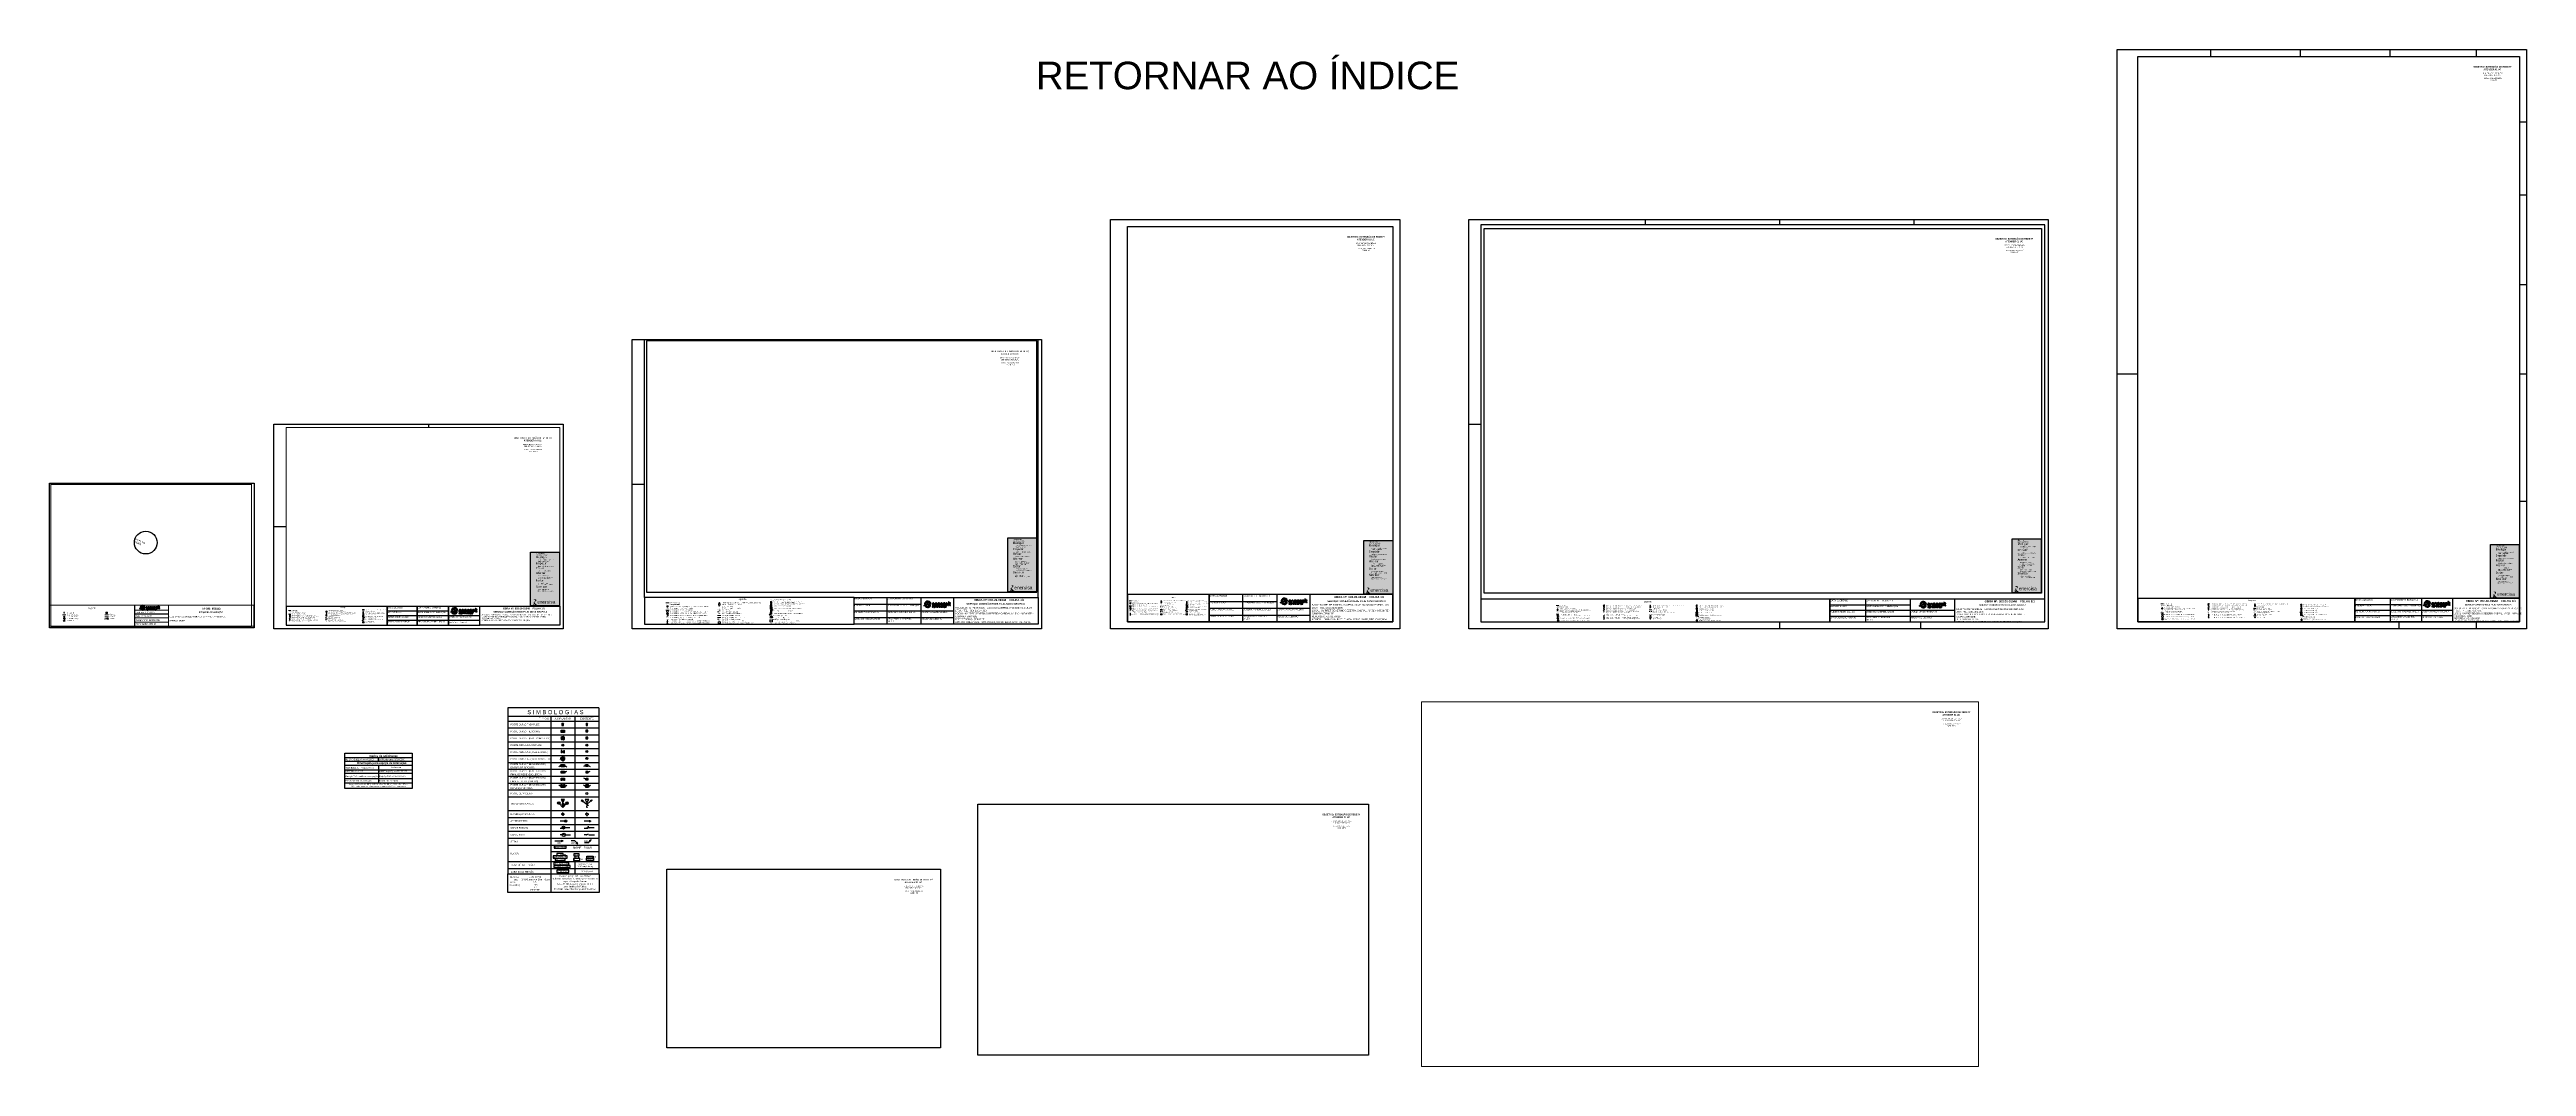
# Paper-space layout 'IMPRESSÃO' of a CAD drawing. Extents: x 473 to 4067, y -129 to 1348.
import ezdxf
from ezdxf.enums import TextEntityAlignment as Align

# ---------------------------------------------------------------- set-up
doc = ezdxf.new("R2010")
doc.units = 0
doc.header["$MEASUREMENT"] = 0
doc.layers.get('0').update_dxf_attribs({"linetype": 'CONTINUOUS'})
for name, color, linetype in [('DISTANCIAS - SOLICITANTE', 7, 'CONTINUOUS'), ('FORMATO', 7, 'CONTINUOUS'), ('logo', 40, 'CONTINUOUS'), ('logo 2', 8, 'CONTINUOUS'), ('OBS', 7, 'CONTINUOUS'), ('Poste dt', 3, 'CONTINUOUS'), ('SIMBOLOGIA', 7, 'CONTINUOUS'), ('Textos', 7, 'CONTINUOUS')]:
    doc.layers.add(name, color=color, linetype=linetype)
doc.styles.add('ARIAL', font='arial.ttf')
doc.styles.add('ruas', font='cour.ttf')
doc.styles.get("Standard").update_dxf_attribs({"font": 'arial.ttf'})
doc.styles.add('Title_Block', font='')
doc.styles.get('Title_Block').set_extended_font_data('Arial')

# ---------------------------------------------------------------- blocks, each defined once
blk = doc.blocks.new('tcp')
blk.add_hatch(color=0).paths.add_polyline_path([(0, -1.5, 0.4142135624), (1.5, 0, 0.4142135624), (0, 1.5)])
at = {"color": 0}
blk.add_line((0, -1.5), (0, 1.5), dxfattribs=at)
blk.add_circle((0, 0), 1.5, dxfattribs=at)
blk.add_arc((0, 0), 0.75, 90, 270, dxfattribs=at)
at = {"color": 0, "ltscale": 0.01}
for tag, p in [('MODELO', (-3.24412, 2.803537)), ('COD', (2.23896, -1.557404))]:
    blk.add_attdef(tag, p, '', height=1.6, dxfattribs=at)
blk = doc.blocks.new('simbologia')
h = blk.add_hatch(color=0)
h.paths.add_polyline_path([(-54, -32.20198), (-54.75, -32.20198), (-54.75, -35.423541), (-54, -35.423541)])
h.paths.add_polyline_path([(-50.25, -32.20198), (-51, -32.20198), (-51, -35.423541), (-50.25, -35.423541)])
h = blk.add_hatch(color=0)
h.paths.add_polyline_path([(-50.289329, -101.8144), (-51.039329, -101.8144), (-51.039329, -105.035961), (-50.289329, -105.035961)])
h.paths.add_polyline_path([(-54.039329, -101.8144), (-54.789329, -101.8144), (-54.789329, -105.035961), (-54.039329, -105.035961)])
h = blk.add_hatch(color=0)
h.paths.add_polyline_path([(-50.25, -81.975384), (-51, -81.975384), (-51, -85.196945), (-50.25, -85.196945)])
h.paths.add_polyline_path([(-54, -81.975384), (-54.75, -81.975384), (-54.75, -85.196945), (-54, -85.196945)])
h = blk.add_hatch(color=0)
h.paths.add_polyline_path([(-54, -91.635494), (-54.75, -91.635494), (-54.75, -94.857055), (-54, -94.857055)])
h.paths.add_polyline_path([(-50.25, -91.635494), (-51, -91.635494), (-51, -94.857055), (-50.25, -94.857055)])
h = blk.add_hatch(color=0)
h.paths.add_polyline_path([(-50.25, -112.272196), (-51, -112.272196), (-51, -115.493757), (-50.25, -115.493757)])
h.paths.add_polyline_path([(-54, -112.272196), (-54.75, -112.272196), (-54.75, -115.493757), (-54, -115.493757)])
at = {"layer": 'SIMBOLOGIA', "linetype": 'Continuous', "ltscale": 0.01}
h = blk.add_hatch(color=0, dxfattribs=at)
h.paths.add_polyline_path([(-54, -34.932847), (-52.5, -33.812761), (-54, -32.692674)])
h.paths.add_polyline_path([(-51, -34.932847), (-51, -32.692674), (-52.5, -33.812761)])
h = blk.add_hatch(color=0, dxfattribs=at)
h.paths.add_polyline_path([(-51.493347, -25.652655), (-52.613433, -24.152655), (-53.73352, -25.652655)])
h.paths.add_polyline_path([(-51.493347, -22.652655), (-53.73352, -22.652655), (-52.613433, -24.152655)])
at = {"layer": 'SIMBOLOGIA', "ltscale": 0.01}
for color, points in [(0, [(-53.994048, -61.955638), (-53.994048, -65.177199), (-54.744048, -65.177199), (-54.744048, -61.955638)]), (0, [(-50.994048, -65.177199), (-50.994048, -61.955638), (-50.244048, -61.955638), (-50.244048, -65.177199)]), (256, [(-52.531048, -137.538698), (-49.946779, -133.062612), (-52.531048, -133.062612)])]:
    blk.add_hatch(color=color, dxfattribs=at).paths.add_polyline_path(points)
at = {"layer": 'SIMBOLOGIA', "linetype": 'Continuous', "ltscale": 0.01}
h = blk.add_hatch(color=0, dxfattribs=at)
h.paths.add_polyline_path([(-54.344947, -44.963836), (-52.5, -43.586169), (-54.344947, -42.208502)])
h.paths.add_polyline_path([(-50.655053, -44.963836), (-50.655053, -42.208502), (-52.5, -43.586169)])
h = blk.add_hatch(color=0, dxfattribs=at)
h.paths.add_polyline_path([(-51.039329, -102.305094), (-52.539329, -103.42518), (-51.039329, -104.545267)])
h.paths.add_polyline_path([(-54.039329, -102.305094), (-54.039329, -104.545267), (-52.539329, -103.42518)])
h = blk.add_hatch(color=0, dxfattribs=at)
h.paths.add_polyline_path([(-54, -84.706251), (-52.5, -83.586164), (-54, -82.466078)])
h.paths.add_polyline_path([(-51, -84.706251), (-51, -82.466078), (-52.5, -83.586164)])
h = blk.add_hatch(color=0, dxfattribs=at)
h.paths.add_polyline_path([(-51, -92.126188), (-52.5, -93.246275), (-51, -94.366361)])
h.paths.add_polyline_path([(-54, -92.126188), (-54, -94.366361), (-52.5, -93.246275)])
h = blk.add_hatch(color=0, dxfattribs=at)
h.paths.add_polyline_path([(-51, -112.76289), (-52.5, -113.882976), (-51, -115.003063)])
h.paths.add_polyline_path([(-54, -112.76289), (-54, -115.003063), (-52.5, -113.882976)])
at = {"layer": 'SIMBOLOGIA'}
h = blk.add_hatch(color=256, dxfattribs=at)
edge = h.paths.add_edge_path()
edge.add_arc((-49.896355, -174.233229), 0.140485, 0, 360)
edge = h.paths.add_edge_path()
edge.add_arc((-53.148641, -174.25133), 0.140485, 0, 360)
for points in [[(-52.502028, -152.75133), (-52.502028, -155.75133, 0.4142135624), (-51.002028, -154.25133, 0.4142135624)], [(-54.961347, -193.651128), (-51.961347, -192.901128), (-54.961347, -192.151128)], [(-33.26922, -195.657726), (-30.617569, -197.248716), (-32.208559, -194.597066)], [(-13.156993, -193.965294), (-11.566003, -191.313644), (-14.217653, -192.904634)]]:
    blk.add_hatch(color=256, dxfattribs=at).paths.add_polyline_path(points)
h = blk.add_hatch(color=256, dxfattribs=at)
edge = h.paths.add_edge_path()
edge.add_arc((-14.620026, -174.233229), 0.140485, 0, 360)
edge = h.paths.add_edge_path()
edge.add_arc((-17.872312, -174.25133), 0.140485, 0, 360)
h = blk.add_hatch(color=256, dxfattribs=at)
edge = h.paths.add_edge_path()
edge.add_arc((-49.745648, -184.233229), 0.140485, 0, 360)
edge = h.paths.add_edge_path()
edge.add_arc((-52.997934, -184.25133), 0.140485, 0, 360)
h = blk.add_hatch(color=256, dxfattribs=at)
edge = h.paths.add_edge_path()
edge.add_arc((-14.74362, -184.233229), 0.140485, 0, 360)
edge = h.paths.add_edge_path()
edge.add_arc((-17.995906, -184.25133), 0.140485, 0, 360)
at = {"layer": 'DISTANCIAS - SOLICITANTE'}
blk.add_lwpolyline([(-132.300684, -240.975362), (0.067176, -240.975362), (0.067176, -267.897195), (-132.300684, -267.897195)], close=True, dxfattribs=at)
at = {"layer": 'SIMBOLOGIA'}
for p, q in [((0, 0), (-132.300684, 0)), ((-132.300684, 0), (-132.300684, -240.975362)), ((0, 0), (0, -240.975362)), ((-132.300684, -12), (0, -12)), ((-132.300684, -19), (0, -19)), ((-132.300684, -29), (0, -29)), ((-70, -12), (-70, -267.897195)), ((-35, -12), (-35, -189)), ((-15.972735, -34.504475), (-18.972735, -32.264301)), ((-18.972735, -34.504475), (-15.972735, -32.264301)), ((-18.972735, -32.264301), (-18.972735, -34.504475)), ((-15.972735, -32.264301), (-18.972735, -32.264301)), ((-18.972735, -34.504475), (-15.972735, -34.504475)), ((-16.493347, -22.652655), (-18.73352, -25.652655)), ((-16.493347, -25.652655), (-18.73352, -22.652655)), ((-16.493347, -22.652655), (-18.73352, -22.652655)), ((-18.73352, -22.652655), (-18.73352, -25.652655)), ((-18.73352, -25.652655), (-16.493347, -25.652655)), ((-16.493347, -25.652655), (-16.493347, -22.652655)), ((-15.972735, -34.504475), (-15.972735, -32.264301)), ((-132.300684, -39), (0, -39)), ((-132.300684, -49), (0, -49)), ((-132.300684, -59), (0, -59)), ((-132.300684, -69), (0, -69)), ((-16.074677, -44.667926), (-19.074677, -42.427753)), ((-19.074677, -44.667926), (-16.074677, -42.427753)), ((-19.074677, -42.427753), (-19.074677, -44.667926)), ((-16.074677, -42.427753), (-19.074677, -42.427753)), ((-19.074677, -44.667926), (-16.074677, -44.667926)), ((-16.074677, -44.667926), (-16.074677, -42.427753)), ((-132.300684, -79), (0, -79)), ((-132.300684, -89), (0, -89)), ((-132.300684, -99), (0, -99)), ((-19.634851, -83.416259), (-22.634851, -84.916259)), ((-19.026471, -103.411503), (-22.026471, -101.800723)), ((-19.634851, -85.027039), (-19.634851, -81.805478)), ((-16.205937, -94.260282), (-19.205937, -92.020109)), ((-19.205937, -94.260282), (-16.205937, -92.020109)), ((-19.205937, -92.020109), (-19.205937, -94.260282)), ((-16.205937, -92.020109), (-19.205937, -92.020109)), ((-19.205937, -94.260282), (-16.205937, -94.260282)), ((-16.134851, -84.536345), (-19.134851, -82.296172)), ((-19.134851, -84.536345), (-16.134851, -82.296172)), ((-19.134851, -82.296172), (-19.134851, -84.536345)), ((-16.134851, -82.296172), (-19.134851, -82.296172)), ((-19.134851, -84.536345), (-16.134851, -84.536345)), ((-19.026471, -105.022284), (-19.026471, -101.800723)), ((-15.526471, -104.53159), (-18.526471, -102.291417)), ((-18.526471, -104.53159), (-15.526471, -102.291417)), ((-18.526471, -102.291417), (-18.526471, -104.53159)), ((-15.526471, -102.291417), (-18.526471, -102.291417)), ((-18.526471, -104.53159), (-15.526471, -104.53159)), ((-16.205937, -94.260282), (-16.205937, -92.020109)), ((-16.134851, -84.536345), (-16.134851, -82.296172)), ((-15.705937, -93.140195), (-12.705937, -91.529415)), ((-15.705937, -94.750976), (-15.705937, -91.529415)), ((-15.634851, -85.027039), (-15.634851, -81.805478)), ((-15.634851, -83.416259), (-12.634851, -84.916259)), ((-15.526471, -104.53159), (-15.526471, -102.291417)), ((-132.300684, -109), (0, -109)), ((-132.300684, -119), (0, -119)), ((-132.300684, -129), (0, -129)), ((-59.731377, -138.69109), (-57.559315, -136.70946)), ((-59.596145, -137.735782), (-58.509231, -136.744161)), ((-58.915486, -139.585387), (-56.743424, -137.603756)), ((-58.780254, -138.630078), (-57.69334, -137.638457)), ((-57.75363, -138.526867), (-52.531048, -144.25133)), ((-49.946779, -133.062612), (-55.115318, -133.062612)), ((-55.115318, -133.062612), (-52.531048, -137.538698)), ((-52.531048, -137.538698), (-52.531048, -138.662742)), ((-52.531048, -138.662742), (-50.832664, -140.753432)), ((-47.051777, -138.772058), (-52.531048, -144.25133)), ((-52.531048, -144.25133), (-52.531048, -141.505756)), ((-48.05749, -137.643631), (-46.046063, -139.900485)), ((-47.129705, -137.479864), (-45.816216, -138.953621)), ((-46.300664, -137.514344), (-45.631528, -138.265126)), ((-45.824334, -137.48897), (-45.601288, -137.73923)), ((-25.485383, -134.578155), (-24.573619, -133.423434)), ((-25.463943, -135.542749), (-23.641896, -133.235183)), ((-24.535296, -135.328341), (-23.623532, -134.17362)), ((-24.513856, -136.292935), (-22.691809, -133.985369)), ((-23.538987, -135.06005), (-17.457405, -139.862048)), ((-19.370462, -113.775682), (-22.370462, -112.164902)), ((-19.370462, -113.775682), (-22.370462, -112.164902)), ((-14.91573, -133.062612), (-20.08427, -133.062612)), ((-20.08427, -133.062612), (-17.5, -137.538698)), ((-19.370462, -112.164902), (-19.370462, -115.386462)), ((-19.370462, -112.164902), (-19.370462, -115.386462)), ((-15.870462, -114.895769), (-18.870462, -112.655595)), ((-18.870462, -114.895769), (-15.870462, -112.655595)), ((-18.870462, -112.655595), (-18.870462, -114.895769)), ((-15.870462, -112.655595), (-18.870462, -112.655595)), ((-15.870462, -114.895769), (-18.870462, -112.655595)), ((-18.870462, -114.895769), (-15.870462, -112.655595)), ((-18.870462, -112.655595), (-18.870462, -114.895769)), ((-15.870462, -112.655595), (-18.870462, -112.655595)), ((-18.870462, -114.895769), (-15.870462, -114.895769)), ((-18.870462, -114.895769), (-15.870462, -114.895769)), ((-11.8421, -134.862648), (-17.520543, -139.923572)), ((-17.5, -137.538698), (-14.91573, -133.062612)), ((-17.5, -137.538698), (-17.5, -139.871627)), ((-17.5, -139.871627), (-15.801616, -141.962318)), ((-17.5, -144.25133), (-17.5, -142.020892)), ((-15.870462, -114.895769), (-15.870462, -112.655595)), ((-15.870462, -114.895769), (-15.870462, -112.655595)), ((-15.370462, -112.164902), (-15.370462, -115.386462)), ((-15.370462, -113.775682), (-12.370462, -112.164902)), ((-15.370462, -112.164902), (-15.370462, -115.386462)), ((-15.370462, -113.775682), (-12.370462, -112.164902)), ((-12.847814, -133.73422), (-10.836387, -135.991075)), ((-11.920028, -133.570454), (-10.606539, -135.044211)), ((-11.090987, -133.604933), (-10.421851, -134.355715)), ((-10.614657, -133.579559), (-10.391612, -133.82982)), ((-132.300684, -149), (0, -149)), ((-132.300684, -159), (0, -159)), ((-132.300684, -169), (0, -169)), ((-132.300684, -179), (0, -179)), ((-48.895606, -164.25133), (-56.502028, -164.25133)), ((-56.502028, -174.25133), (-53.148641, -174.25133)), ((-54.002028, -154.25133), (-55.002028, -154.25133)), ((-53.148641, -174.25133), (-50.152368, -172.606718)), ((-52.502028, -152.75133), (-52.502028, -151.75133)), ((-52.502028, -152.75133), (-52.502028, -155.75133)), ((-52.502028, -154.25133), (-52.5, -154.25133)), ((-52.502028, -155.75133), (-52.502028, -156.75133)), ((-51.002028, -154.25133), (-50.002028, -154.25133)), ((-42.213372, -174.233229), (-49.896355, -174.233229)), ((-48.896361, -162.723858), (-48.896361, -165.746974)), ((-48.094777, -163.218902), (-48.094777, -165.193038)), ((-47.498811, -163.796244), (-47.498811, -164.801936)), ((-47.126333, -164.094227), (-47.126333, -164.429457)), ((-13.893577, -164.25133), (-21.5, -164.25133)), ((-21.5, -174.25133), (-17.872312, -174.25133)), ((-19.08189, -154.25133), (-20.135059, -154.25133)), ((-17.872312, -174.25133), (-14.876038, -172.606718)), ((-17.502136, -152.671576), (-17.502136, -151.618407)), ((-17.502136, -154.25133), (-17.5, -154.25133)), ((-17.502136, -155.831084), (-17.502136, -156.884253)), ((-15.922382, -154.25133), (-14.869213, -154.25133)), ((-6.908791, -174.233229), (-14.620026, -174.233229)), ((-13.894332, -162.723858), (-13.894332, -165.746974)), ((-13.092748, -163.218902), (-13.092748, -165.193038)), ((-12.496783, -163.796244), (-12.496783, -164.801936)), ((-12.124304, -164.094227), (-12.124304, -164.429457)), ((-132.300684, -189), (0, -189)), ((-132.300684, -199), (0, -199)), ((-70, -208.471334), (0, -208.471334)), ((-46.199605, -214.891434), (-66.473316, -214.891434)), ((-66.473316, -214.891434), (-66.473316, -217.891434)), ((-47.596687, -200.663778), (-65.238073, -200.663778)), ((-65.238073, -200.663778), (-65.238073, -203.663778)), ((-65.238073, -203.663778), (-47.596687, -203.663778)), ((-63.961347, -192.901128), (-53.961347, -192.901128)), ((-51.780926, -211.369828), (-61.051286, -211.369828)), ((-61.051286, -211.369828), (-61.051286, -214.369828)), ((-61.051286, -214.369828), (-51.780926, -214.369828)), ((-52.997934, -184.25133), (-56.502028, -184.25133)), ((-51.961347, -192.901128), (-54.961347, -192.151128)), ((-54.961347, -192.151128), (-54.961347, -193.651128)), ((-54.961347, -193.651128), (-51.961347, -192.901128)), ((-52.997934, -184.25133), (-50.001661, -182.606718)), ((-51.961347, -192.901128), (-51.961347, -192.901128)), ((-51.780926, -214.369828), (-51.780926, -211.369828)), ((-49.745648, -184.233229), (-41.372026, -184.233229)), ((-47.596687, -203.663778), (-47.596687, -200.663778)), ((-46.199605, -217.891434), (-46.199605, -214.891434)), ((-35.17157, -192.694715), (-40.17157, -192.694715)), ((-28.541054, -211.702186), (-36.412599, -211.702186)), ((-36.412599, -211.702186), (-36.412599, -214.702186)), ((-36.412599, -214.702186), (-28.541054, -214.702186)), ((-29.384576, -215.16304), (-35.183811, -215.16304)), ((-35.183811, -215.16304), (-35.183811, -218.16304)), ((-35.17157, -192.694715), (-32.031783, -195.834502)), ((-32.208559, -194.597066), (-33.26922, -195.657726)), ((-33.26922, -195.657726), (-30.617569, -197.248716)), ((-30.617569, -197.248716), (-32.208559, -194.597066)), ((-30.617569, -197.248716), (-30.617569, -197.248716)), ((-29.384576, -218.16304), (-29.384576, -215.16304)), ((-28.541054, -214.702186), (-28.541054, -211.702186)), ((-17.995906, -184.25133), (-21.5, -184.25133)), ((-16.120004, -195.867645), (-21.120004, -195.867645)), ((-17.995906, -184.25133), (-14.999632, -182.606718)), ((-17.656116, -214.895713), (-8.226465, -214.895713)), ((-17.656116, -218.029376), (-17.656116, -214.895713)), ((-16.120004, -195.867645), (-12.980216, -192.727858)), ((-14.74362, -184.233229), (-6.369998, -184.233229)), ((-11.566003, -191.313644), (-14.217653, -192.904634)), ((-14.217653, -192.904634), (-13.156993, -193.965294)), ((-13.156993, -193.965294), (-11.566003, -191.313644)), ((-11.566003, -191.313644), (-11.566003, -191.313644)), ((-8.226465, -214.895713), (-8.226465, -218.029376)), ((-132.300684, -222.947255), (0, -222.947255)), ((-132.300684, -232.947255), (0, -232.947255)), ((-132.300684, -240.975362), (0, -240.975362)), ((-66.473316, -217.891434), (-46.199605, -217.891434)), ((-49.116824, -218.41304), (-63.556097, -218.41304)), ((-63.556097, -218.41304), (-63.556097, -221.41304)), ((-63.556097, -221.41304), (-49.116824, -221.41304)), ((-43.54031, -235.634534), (-61.115798, -235.634534)), ((-61.115798, -235.634534), (-61.115798, -238.634534)), ((-61.115798, -238.634534), (-43.54031, -238.634534)), ((-49.116824, -221.41304), (-49.116824, -218.41304)), ((-43.54031, -238.634534), (-43.54031, -235.634534)), ((-27.569368, -218.41304), (-36.999019, -218.41304)), ((-36.999019, -218.41304), (-36.999019, -221.41304)), ((-36.999019, -221.41304), (-27.569368, -221.41304)), ((-35.183811, -218.16304), (-29.384576, -218.16304)), ((-35, -222.947255), (-35, -240.975362)), ((-27.569368, -221.41304), (-27.569368, -218.41304)), ((-18.016143, -218.279376), (-7.866438, -218.279376)), ((-18.016143, -221.41304), (-18.016143, -218.279376)), ((-7.866438, -221.41304), (-18.016143, -221.41304)), ((-8.226465, -218.029376), (-17.656116, -218.029376)), ((-7.866438, -218.279376), (-7.866438, -221.41304))]:
    blk.add_line(p, q, dxfattribs=at)
at = {"layer": 'SIMBOLOGIA', "color": 0}
for p, q in [((-54.75, -35.423541), (-54.75, -32.20198)), ((-54.75, -32.20198), (-54, -32.20198)), ((-54, -35.423541), (-54.75, -35.423541)), ((-54, -32.20198), (-54, -35.423541)), ((-51, -34.932847), (-54, -32.692674)), ((-54, -34.932847), (-51, -32.692674)), ((-54, -32.692674), (-54, -34.932847)), ((-51, -32.692674), (-54, -32.692674)), ((-54, -34.932847), (-51, -34.932847)), ((-51.493347, -22.652655), (-53.73352, -25.652655)), ((-51.493347, -25.652655), (-53.73352, -22.652655)), ((-51.493347, -22.652655), (-53.73352, -22.652655)), ((-53.73352, -22.652655), (-53.73352, -25.652655)), ((-53.73352, -25.652655), (-51.493347, -25.652655)), ((-51.493347, -25.652655), (-51.493347, -22.652655)), ((-51, -35.423541), (-51, -32.20198)), ((-51, -32.20198), (-50.25, -32.20198)), ((-51, -34.932847), (-51, -32.692674)), ((-50.25, -35.423541), (-51, -35.423541)), ((-50.25, -32.20198), (-50.25, -35.423541)), ((-54.744048, -61.955638), (-54.744048, -65.177199)), ((-53.994048, -61.955638), (-54.744048, -61.955638)), ((-53.994048, -65.177199), (-54.744048, -65.177199)), ((-50.655053, -44.963836), (-54.344947, -42.208502)), ((-54.344947, -44.963836), (-50.655053, -42.208502)), ((-54.344947, -42.208502), (-54.344947, -44.963836)), ((-50.655053, -42.208502), (-54.344947, -42.208502)), ((-54.344947, -44.963836), (-50.655053, -44.963836)), ((-53.994048, -61.955638), (-53.994048, -65.177199)), ((-51, -53.926059), (-51.75, -53.926059)), ((-51, -63.586169), (-51.75, -63.586169)), ((-51, -63.586169), (-51.75, -63.586169)), ((-50.994048, -65.177199), (-50.994048, -61.955638)), ((-50.994048, -61.955638), (-50.244048, -61.955638)), ((-50.994048, -65.177199), (-50.244048, -65.177199)), ((-50.655053, -44.963836), (-50.655053, -42.208502)), ((-50.244048, -65.177199), (-50.244048, -61.955638)), ((-55.25, -83.586164), (-58.25, -85.196945)), ((-55.25, -85.196945), (-55.25, -81.975384)), ((-54.789329, -105.035961), (-54.789329, -101.8144)), ((-54.789329, -101.8144), (-54.039329, -101.8144)), ((-54.039329, -105.035961), (-54.789329, -105.035961)), ((-54.75, -85.196945), (-54.75, -81.975384)), ((-54.75, -81.975384), (-54, -81.975384)), ((-54, -85.196945), (-54.75, -85.196945)), ((-54.75, -94.857055), (-54.75, -91.635494)), ((-54.75, -91.635494), (-54, -91.635494)), ((-54, -94.857055), (-54.75, -94.857055)), ((-54.039329, -101.8144), (-54.039329, -105.035961)), ((-54.039329, -102.305094), (-51.039329, -104.545267)), ((-51.039329, -102.305094), (-54.039329, -104.545267)), ((-54.039329, -102.305094), (-54.039329, -104.545267)), ((-51.039329, -102.305094), (-54.039329, -102.305094)), ((-54.039329, -104.545267), (-51.039329, -104.545267)), ((-54, -81.975384), (-54, -85.196945)), ((-51, -84.706251), (-54, -82.466078)), ((-54, -84.706251), (-51, -82.466078)), ((-54, -82.466078), (-54, -84.706251)), ((-51, -82.466078), (-54, -82.466078)), ((-54, -84.706251), (-51, -84.706251)), ((-54, -91.635494), (-54, -94.857055)), ((-54, -92.126188), (-51, -94.366361)), ((-51, -92.126188), (-54, -94.366361)), ((-54, -92.126188), (-54, -94.366361)), ((-51, -92.126188), (-54, -92.126188)), ((-54, -94.366361), (-51, -94.366361)), ((-50.457547, -73.586169), (-51.478773, -73.586169)), ((-51.039329, -105.035961), (-51.039329, -101.8144)), ((-51.039329, -101.8144), (-50.289329, -101.8144)), ((-51.039329, -104.545267), (-51.039329, -102.305094)), ((-50.289329, -105.035961), (-51.039329, -105.035961)), ((-51, -85.196945), (-51, -81.975384)), ((-51, -81.975384), (-50.25, -81.975384)), ((-51, -84.706251), (-51, -82.466078)), ((-50.25, -85.196945), (-51, -85.196945)), ((-51, -94.857055), (-51, -91.635494)), ((-51, -91.635494), (-50.25, -91.635494)), ((-51, -94.366361), (-51, -92.126188)), ((-50.25, -94.857055), (-51, -94.857055)), ((-50.289329, -101.8144), (-50.289329, -105.035961)), ((-50.25, -81.975384), (-50.25, -85.196945)), ((-50.25, -91.635494), (-50.25, -94.857055)), ((-49.75, -85.196945), (-49.75, -81.975384)), ((-49.75, -83.586164), (-46.75, -85.196945)), ((-49.75, -91.635494), (-49.75, -94.857055)), ((-49.75, -93.246275), (-46.75, -91.635494)), ((-55.25, -113.882976), (-58.25, -112.272196)), ((-55.25, -112.272196), (-55.25, -115.493757)), ((-54.75, -115.493757), (-54.75, -112.272196)), ((-54.75, -112.272196), (-54, -112.272196)), ((-54, -115.493757), (-54.75, -115.493757)), ((-54, -112.272196), (-54, -115.493757)), ((-54, -112.76289), (-51, -115.003063)), ((-51, -112.76289), (-54, -115.003063)), ((-54, -112.76289), (-54, -115.003063)), ((-51, -112.76289), (-54, -112.76289)), ((-54, -115.003063), (-51, -115.003063)), ((-51, -115.493757), (-51, -112.272196)), ((-51, -112.272196), (-50.25, -112.272196)), ((-51, -115.003063), (-51, -112.76289)), ((-50.25, -115.493757), (-51, -115.493757)), ((-50.25, -112.272196), (-50.25, -115.493757)), ((-49.75, -112.272196), (-49.75, -115.493757)), ((-49.75, -113.882976), (-46.75, -112.272196))]:
    blk.add_line(p, q, dxfattribs=at)
at = {"layer": 'SIMBOLOGIA', "color": 1, "linetype": 'Continuous'}
for p, q in [((-17.820374, -24.152655), (-17.819668, -24.135566)), ((-17.819668, -24.169744), (-17.820374, -24.152655)), ((-17.819668, -24.135566), (-17.817552, -24.118593)), ((-17.817552, -24.186716), (-17.819668, -24.169744)), ((-17.817552, -24.118593), (-17.814042, -24.101854)), ((-17.814042, -24.203456), (-17.817552, -24.186716)), ((-17.814042, -24.101854), (-17.809162, -24.085461)), ((-17.809162, -24.219849), (-17.814042, -24.203456)), ((-17.809162, -24.085461), (-17.802944, -24.069528)), ((-17.802944, -24.235782), (-17.809162, -24.219849)), ((-17.802944, -24.069528), (-17.795433, -24.054162)), ((-17.795433, -24.251148), (-17.802944, -24.235782)), ((-17.795433, -24.054162), (-17.786677, -24.039469)), ((-17.786677, -24.265841), (-17.795433, -24.251148)), ((-17.786677, -24.039469), (-17.776739, -24.025549)), ((-17.776739, -24.279761), (-17.786677, -24.265841)), ((-17.776739, -24.025549), (-17.765685, -24.012497)), ((-17.765685, -24.292812), (-17.776739, -24.279761)), ((-17.765685, -24.012497), (-17.753591, -24.000403)), ((-17.753591, -24.304906), (-17.765685, -24.292812)), ((-17.753591, -24.000403), (-17.740539, -23.989349)), ((-17.740539, -24.315961), (-17.753591, -24.304906)), ((-17.740539, -23.989349), (-17.726619, -23.979411)), ((-17.726619, -24.325899), (-17.740539, -24.315961)), ((-17.726619, -23.979411), (-17.711926, -23.970656)), ((-17.711926, -24.334654), (-17.726619, -24.325899)), ((-17.711926, -23.970656), (-17.696561, -23.963144)), ((-17.696561, -24.342166), (-17.711926, -24.334654)), ((-17.696561, -23.963144), (-17.680627, -23.956926)), ((-17.680627, -24.348383), (-17.696561, -24.342166)), ((-17.680627, -23.956926), (-17.664234, -23.952046)), ((-17.664234, -24.353264), (-17.680627, -24.348383)), ((-17.67897, -33.367299), (-17.679676, -33.384388)), ((-17.679676, -33.384388), (-17.67897, -33.401477)), ((-17.67897, -33.367299), (-17.676854, -33.350327)), ((-17.67897, -33.401477), (-17.676854, -33.418449)), ((-17.676854, -33.350327), (-17.673344, -33.333587)), ((-17.676854, -33.418449), (-17.673344, -33.435189)), ((-17.673344, -33.333587), (-17.668464, -33.317194)), ((-17.673344, -33.435189), (-17.668464, -33.451582)), ((-17.668464, -33.317194), (-17.662246, -33.301261)), ((-17.668464, -33.451582), (-17.662246, -33.467515)), ((-17.664234, -23.952046), (-17.647495, -23.948536)), ((-17.647495, -24.356774), (-17.664234, -24.353264)), ((-17.662246, -33.301261), (-17.654735, -33.285895)), ((-17.662246, -33.467515), (-17.654735, -33.482881)), ((-17.654735, -33.285895), (-17.645979, -33.271202)), ((-17.654735, -33.482881), (-17.645979, -33.497574)), ((-17.647495, -23.948536), (-17.630522, -23.946421)), ((-17.630522, -24.358889), (-17.647495, -24.356774)), ((-17.645979, -33.271202), (-17.636041, -33.257282)), ((-17.645979, -33.497574), (-17.636041, -33.511494)), ((-17.636041, -33.257282), (-17.624987, -33.244231)), ((-17.636041, -33.511494), (-17.624987, -33.524545)), ((-17.630522, -23.946421), (-17.613433, -23.945714)), ((-17.630522, -24.358889), (-17.613433, -24.359596)), ((-17.624987, -33.244231), (-17.612893, -33.232136)), ((-17.624987, -33.524545), (-17.612893, -33.53664)), ((-17.613433, -23.945714), (-17.596344, -23.946421)), ((-17.613433, -24.359596), (-17.596344, -24.358889)), ((-17.612893, -33.232136), (-17.599841, -33.221082)), ((-17.612893, -33.53664), (-17.599841, -33.547694)), ((-17.599841, -33.221082), (-17.585921, -33.211144)), ((-17.599841, -33.547694), (-17.585921, -33.557632)), ((-17.579372, -23.948536), (-17.596344, -23.946421)), ((-17.596344, -24.358889), (-17.579372, -24.356774)), ((-17.585921, -33.211144), (-17.571228, -33.202389)), ((-17.585921, -33.557632), (-17.571228, -33.566387)), ((-17.562632, -23.952046), (-17.579372, -23.948536)), ((-17.579372, -24.356774), (-17.562632, -24.353264)), ((-17.571228, -33.202389), (-17.555863, -33.194877)), ((-17.571228, -33.566387), (-17.555863, -33.573899)), ((-17.54624, -23.956926), (-17.562632, -23.952046)), ((-17.562632, -24.353264), (-17.54624, -24.348383)), ((-17.555863, -33.194877), (-17.539929, -33.188659)), ((-17.555863, -33.573899), (-17.539929, -33.580117)), ((-17.530306, -23.963144), (-17.54624, -23.956926)), ((-17.54624, -24.348383), (-17.530306, -24.342166)), ((-17.539929, -33.188659), (-17.523536, -33.183779)), ((-17.539929, -33.580117), (-17.523536, -33.584997)), ((-17.51494, -23.970656), (-17.530306, -23.963144)), ((-17.530306, -24.342166), (-17.51494, -24.334654)), ((-17.523536, -33.183779), (-17.506797, -33.180269)), ((-17.523536, -33.584997), (-17.506797, -33.588507)), ((-17.500247, -23.979411), (-17.51494, -23.970656)), ((-17.51494, -24.334654), (-17.500247, -24.325899)), ((-17.506797, -33.180269), (-17.489824, -33.178154)), ((-17.506797, -33.588507), (-17.489824, -33.590622)), ((-17.486327, -23.989349), (-17.500247, -23.979411)), ((-17.500247, -24.325899), (-17.486327, -24.315961)), ((-17.489824, -33.178154), (-17.472735, -33.177447)), ((-17.489824, -33.590622), (-17.472735, -33.591329)), ((-17.473276, -24.000403), (-17.486327, -23.989349)), ((-17.486327, -24.315961), (-17.473276, -24.304906)), ((-17.461182, -24.012497), (-17.473276, -24.000403)), ((-17.473276, -24.304906), (-17.461182, -24.292812)), ((-17.472735, -33.177447), (-17.455646, -33.178154)), ((-17.472735, -33.591329), (-17.455646, -33.590622)), ((-17.450128, -24.025549), (-17.461182, -24.012497)), ((-17.461182, -24.292812), (-17.450128, -24.279761)), ((-17.455646, -33.178154), (-17.438674, -33.180269)), ((-17.455646, -33.590622), (-17.438674, -33.588507)), ((-17.440189, -24.039469), (-17.450128, -24.025549)), ((-17.450128, -24.279761), (-17.440189, -24.265841)), ((-17.431434, -24.054162), (-17.440189, -24.039469)), ((-17.440189, -24.265841), (-17.431434, -24.251148)), ((-17.438674, -33.180269), (-17.421934, -33.183779)), ((-17.438674, -33.588507), (-17.421934, -33.584997)), ((-17.423922, -24.069528), (-17.431434, -24.054162)), ((-17.431434, -24.251148), (-17.423922, -24.235782)), ((-17.417705, -24.085461), (-17.423922, -24.069528)), ((-17.423922, -24.235782), (-17.417705, -24.219849)), ((-17.421934, -33.183779), (-17.405542, -33.188659)), ((-17.421934, -33.584997), (-17.405542, -33.580117)), ((-17.412824, -24.101854), (-17.417705, -24.085461)), ((-17.417705, -24.219849), (-17.412824, -24.203456)), ((-17.409314, -24.118593), (-17.412824, -24.101854)), ((-17.412824, -24.203456), (-17.409314, -24.186716)), ((-17.407199, -24.135566), (-17.409314, -24.118593)), ((-17.409314, -24.186716), (-17.407199, -24.169744)), ((-17.406492, -24.152655), (-17.407199, -24.135566)), ((-17.407199, -24.169744), (-17.406492, -24.152655)), ((-17.405542, -33.188659), (-17.389608, -33.194877)), ((-17.405542, -33.580117), (-17.389608, -33.573899)), ((-17.389608, -33.194877), (-17.374242, -33.202389)), ((-17.389608, -33.573899), (-17.374242, -33.566387)), ((-17.374242, -33.202389), (-17.359549, -33.211144)), ((-17.374242, -33.566387), (-17.359549, -33.557632)), ((-17.359549, -33.211144), (-17.345629, -33.221082)), ((-17.359549, -33.557632), (-17.345629, -33.547694)), ((-17.345629, -33.221082), (-17.332578, -33.232136)), ((-17.345629, -33.547694), (-17.332578, -33.53664)), ((-17.332578, -33.232136), (-17.320484, -33.244231)), ((-17.332578, -33.53664), (-17.320484, -33.524545)), ((-17.320484, -33.244231), (-17.30943, -33.257282)), ((-17.320484, -33.524545), (-17.30943, -33.511494)), ((-17.30943, -33.257282), (-17.299491, -33.271202)), ((-17.30943, -33.511494), (-17.299491, -33.497574)), ((-17.299491, -33.271202), (-17.290736, -33.285895)), ((-17.299491, -33.497574), (-17.290736, -33.482881)), ((-17.290736, -33.285895), (-17.283224, -33.301261)), ((-17.290736, -33.482881), (-17.283224, -33.467515)), ((-17.283224, -33.301261), (-17.277007, -33.317194)), ((-17.283224, -33.467515), (-17.277007, -33.451582)), ((-17.277007, -33.317194), (-17.272126, -33.333587)), ((-17.277007, -33.451582), (-17.272126, -33.435189)), ((-17.272126, -33.333587), (-17.268616, -33.350327)), ((-17.272126, -33.435189), (-17.268616, -33.418449)), ((-17.268616, -33.350327), (-17.266501, -33.367299)), ((-17.268616, -33.418449), (-17.266501, -33.401477)), ((-17.266501, -33.367299), (-17.265794, -33.384388)), ((-17.265794, -33.384388), (-17.266501, -33.401477)), ((-17.808121, -63.008526), (-17.808828, -63.025616)), ((-17.808828, -63.025616), (-17.808121, -63.042705)), ((-17.808121, -63.008526), (-17.806005, -62.991554)), ((-17.808121, -63.042705), (-17.806005, -63.059677)), ((-17.806005, -62.991554), (-17.802495, -62.974814)), ((-17.806005, -63.059677), (-17.802495, -63.076417)), ((-17.802495, -62.974814), (-17.797615, -62.958422)), ((-17.802495, -63.076417), (-17.797615, -63.092809)), ((-17.797615, -62.958422), (-17.791398, -62.942488)), ((-17.797615, -63.092809), (-17.791398, -63.108743)), ((-17.791398, -62.942488), (-17.783886, -62.927122)), ((-17.791398, -63.108743), (-17.783886, -63.124109)), ((-17.783886, -62.927122), (-17.775131, -62.912429)), ((-17.783886, -63.124109), (-17.775131, -63.138802)), ((-17.780911, -43.53075), (-17.781618, -43.547839)), ((-17.781618, -43.547839), (-17.780911, -43.564928)), ((-17.780911, -43.53075), (-17.778795, -43.513778)), ((-17.780911, -43.564928), (-17.778795, -43.581901)), ((-17.778795, -43.513778), (-17.775285, -43.497038)), ((-17.778795, -43.581901), (-17.775285, -43.59864)), ((-17.775285, -43.497038), (-17.770405, -43.480646)), ((-17.775285, -43.59864), (-17.770405, -43.615033)), ((-17.775131, -62.912429), (-17.765192, -62.89851)), ((-17.775131, -63.138802), (-17.765192, -63.152721)), ((-17.770405, -43.480646), (-17.764188, -43.464712)), ((-17.770405, -43.615033), (-17.764188, -43.630967)), ((-17.765192, -62.89851), (-17.754138, -62.885458)), ((-17.765192, -63.152721), (-17.754138, -63.165773)), ((-17.764188, -43.464712), (-17.756676, -43.449346)), ((-17.764188, -43.630967), (-17.756676, -43.646333)), ((-17.756676, -43.449346), (-17.747921, -43.434653)), ((-17.756676, -43.646333), (-17.747921, -43.661026)), ((-17.754138, -62.885458), (-17.742044, -62.873364)), ((-17.754138, -63.165773), (-17.742044, -63.177867)), ((-17.747921, -43.434653), (-17.737982, -43.420734)), ((-17.747921, -43.661026), (-17.737982, -43.674945)), ((-17.742044, -62.873364), (-17.728992, -62.86231)), ((-17.742044, -63.177867), (-17.728992, -63.188921)), ((-17.737982, -43.420734), (-17.726928, -43.407682)), ((-17.737982, -43.674945), (-17.726928, -43.687997)), ((-17.728992, -62.86231), (-17.715073, -62.852371)), ((-17.728992, -63.188921), (-17.715073, -63.19886)), ((-17.726928, -43.407682), (-17.714834, -43.395588)), ((-17.726928, -43.687997), (-17.714834, -43.700091)), ((-17.715073, -62.852371), (-17.70038, -62.843616)), ((-17.715073, -63.19886), (-17.70038, -63.207615)), ((-17.714834, -43.395588), (-17.701782, -43.384534)), ((-17.714834, -43.700091), (-17.701782, -43.711145)), ((-17.706234, -53.90897), (-17.706941, -53.926059)), ((-17.706941, -53.926059), (-17.706234, -53.943148)), ((-17.706234, -53.90897), (-17.704119, -53.891997)), ((-17.706234, -53.943148), (-17.704119, -53.96012)), ((-17.704119, -53.891997), (-17.700609, -53.875258)), ((-17.704119, -53.96012), (-17.700609, -53.97686)), ((-17.701782, -43.384534), (-17.687863, -43.374595)), ((-17.701782, -43.711145), (-17.687863, -43.721084)), ((-17.700609, -53.875258), (-17.695729, -53.858865)), ((-17.700609, -53.97686), (-17.695729, -53.993252)), ((-17.70038, -62.843616), (-17.685014, -62.836104)), ((-17.70038, -63.207615), (-17.685014, -63.215127)), ((-17.695729, -53.858865), (-17.689511, -53.842931)), ((-17.695729, -53.993252), (-17.689511, -54.009186)), ((-17.689511, -53.842931), (-17.681999, -53.827566)), ((-17.689511, -54.009186), (-17.681999, -54.024552)), ((-17.687863, -43.374595), (-17.67317, -43.36584)), ((-17.687863, -43.721084), (-17.67317, -43.729839)), ((-17.685014, -62.836104), (-17.66908, -62.829887)), ((-17.685014, -63.215127), (-17.66908, -63.221344)), ((-17.681999, -53.827566), (-17.673244, -53.812873)), ((-17.681999, -54.024552), (-17.673244, -54.039245)), ((-17.673244, -53.812873), (-17.663306, -53.798953)), ((-17.673244, -54.039245), (-17.663306, -54.053165)), ((-17.67317, -43.36584), (-17.657804, -43.358328)), ((-17.67317, -43.729839), (-17.657804, -43.737351)), ((-17.66908, -62.829887), (-17.652688, -62.825007)), ((-17.66908, -63.221344), (-17.652688, -63.226224)), ((-17.663306, -53.798953), (-17.652252, -53.785901)), ((-17.663306, -54.053165), (-17.652252, -54.066216)), ((-17.657804, -43.358328), (-17.64187, -43.352111)), ((-17.657804, -43.737351), (-17.64187, -43.743568)), ((-17.652688, -62.825007), (-17.635948, -62.821497)), ((-17.652688, -63.226224), (-17.635948, -63.229734)), ((-17.652252, -53.785901), (-17.640157, -53.773807)), ((-17.652252, -54.066216), (-17.640157, -54.07831)), ((-17.64187, -43.352111), (-17.625478, -43.347231)), ((-17.64187, -43.743568), (-17.625478, -43.748448)), ((-17.640157, -53.773807), (-17.627106, -53.762753)), ((-17.640157, -54.07831), (-17.627106, -54.089364)), ((-17.635948, -62.821497), (-17.618976, -62.819381)), ((-17.635948, -63.229734), (-17.618976, -63.23185)), ((-17.627106, -53.762753), (-17.613186, -53.752815)), ((-17.627106, -54.089364), (-17.613186, -54.099303)), ((-17.625478, -43.347231), (-17.608738, -43.343721)), ((-17.625478, -43.748448), (-17.608738, -43.751958)), ((-17.618976, -62.819381), (-17.601887, -62.818674)), ((-17.618976, -63.23185), (-17.601887, -63.232557)), ((-17.613186, -53.752815), (-17.598493, -53.744059)), ((-17.613186, -54.099303), (-17.598493, -54.108058)), ((-17.608738, -43.343721), (-17.591766, -43.341605)), ((-17.608738, -43.751958), (-17.591766, -43.754074)), ((-17.601887, -62.818674), (-17.584798, -62.819381)), ((-17.601887, -63.232557), (-17.584798, -63.23185)), ((-17.598493, -53.744059), (-17.583127, -53.736548)), ((-17.598493, -54.108058), (-17.583127, -54.11557)), ((-17.591766, -43.341605), (-17.574677, -43.340898)), ((-17.591766, -43.754074), (-17.574677, -43.754781)), ((-17.584798, -62.819381), (-17.567825, -62.821497)), ((-17.584798, -63.23185), (-17.567825, -63.229734)), ((-17.583127, -53.736548), (-17.567194, -53.73033)), ((-17.583127, -54.11557), (-17.567194, -54.121787)), ((-17.574677, -43.340898), (-17.557588, -43.341605)), ((-17.574677, -43.754781), (-17.557588, -43.754074)), ((-17.567825, -62.821497), (-17.551086, -62.825007)), ((-17.567825, -63.229734), (-17.551086, -63.226224)), ((-17.567194, -53.73033), (-17.550801, -53.72545)), ((-17.567194, -54.121787), (-17.550801, -54.126668)), ((-17.557588, -43.341605), (-17.540615, -43.343721)), ((-17.557588, -43.754074), (-17.540615, -43.751958)), ((-17.551086, -62.825007), (-17.534693, -62.829887)), ((-17.551086, -63.226224), (-17.534693, -63.221344)), ((-17.550801, -53.72545), (-17.534061, -53.72194)), ((-17.550801, -54.126668), (-17.534061, -54.130177)), ((-17.540615, -43.343721), (-17.523876, -43.347231)), ((-17.540615, -43.751958), (-17.523876, -43.748448)), ((-17.534693, -62.829887), (-17.518759, -62.836104)), ((-17.534693, -63.221344), (-17.518759, -63.215127)), ((-17.534061, -53.72194), (-17.517089, -53.719824)), ((-17.534061, -54.130177), (-17.517089, -54.132293)), ((-17.523876, -43.347231), (-17.507483, -43.352111)), ((-17.523876, -43.748448), (-17.507483, -43.743568)), ((-17.518759, -62.836104), (-17.503393, -62.843616)), ((-17.518759, -63.215127), (-17.503393, -63.207615)), ((-17.517089, -53.719824), (-17.5, -53.719118)), ((-17.517089, -54.132293), (-17.5, -54.133)), ((-17.507483, -43.352111), (-17.491549, -43.358328)), ((-17.507483, -43.743568), (-17.491549, -43.737351)), ((-17.503393, -62.843616), (-17.488701, -62.852371)), ((-17.503393, -63.207615), (-17.488701, -63.19886)), ((-17.5, -53.719118), (-17.482911, -53.719824)), ((-17.5, -54.133), (-17.482911, -54.132293)), ((-17.491549, -43.358328), (-17.476183, -43.36584)), ((-17.491549, -43.737351), (-17.476183, -43.729839)), ((-17.488701, -62.852371), (-17.474781, -62.86231)), ((-17.488701, -63.19886), (-17.474781, -63.188921)), ((-17.482911, -53.719824), (-17.465939, -53.72194)), ((-17.482911, -54.132293), (-17.465939, -54.130177)), ((-17.476183, -43.36584), (-17.46149, -43.374595)), ((-17.476183, -43.729839), (-17.46149, -43.721084)), ((-17.474781, -62.86231), (-17.461729, -62.873364)), ((-17.474781, -63.188921), (-17.461729, -63.177867)), ((-17.465939, -53.72194), (-17.449199, -53.72545)), ((-17.465939, -54.130177), (-17.449199, -54.126668)), ((-17.461729, -62.873364), (-17.449635, -62.885458)), ((-17.461729, -63.177867), (-17.449635, -63.165773)), ((-17.46149, -43.374595), (-17.447571, -43.384534)), ((-17.46149, -43.721084), (-17.447571, -43.711145)), ((-17.449635, -62.885458), (-17.438581, -62.89851)), ((-17.449635, -63.165773), (-17.438581, -63.152721)), ((-17.449199, -53.72545), (-17.432806, -53.73033)), ((-17.449199, -54.126668), (-17.432806, -54.121787)), ((-17.447571, -43.384534), (-17.434519, -43.395588)), ((-17.447571, -43.711145), (-17.434519, -43.700091)), ((-17.438581, -62.89851), (-17.428642, -62.912429)), ((-17.438581, -63.152721), (-17.428642, -63.138802)), ((-17.434519, -43.395588), (-17.422425, -43.407682)), ((-17.434519, -43.700091), (-17.422425, -43.687997)), ((-17.432806, -53.73033), (-17.416873, -53.736548)), ((-17.432806, -54.121787), (-17.416873, -54.11557)), ((-17.428642, -62.912429), (-17.419887, -62.927122)), ((-17.428642, -63.138802), (-17.419887, -63.124109)), ((-17.422425, -43.407682), (-17.411371, -43.420734)), ((-17.422425, -43.687997), (-17.411371, -43.674945)), ((-17.419887, -62.927122), (-17.412375, -62.942488)), ((-17.419887, -63.124109), (-17.412375, -63.108743)), ((-17.416873, -53.736548), (-17.401507, -53.744059)), ((-17.416873, -54.11557), (-17.401507, -54.108058)), ((-17.412375, -62.942488), (-17.406158, -62.958422)), ((-17.412375, -63.108743), (-17.406158, -63.092809)), ((-17.411371, -43.420734), (-17.401432, -43.434653)), ((-17.411371, -43.674945), (-17.401432, -43.661026)), ((-17.406158, -62.958422), (-17.401278, -62.974814)), ((-17.406158, -63.092809), (-17.401278, -63.076417)), ((-17.401507, -53.744059), (-17.386814, -53.752815)), ((-17.401507, -54.108058), (-17.386814, -54.099303)), ((-17.401432, -43.434653), (-17.392677, -43.449346)), ((-17.401432, -43.661026), (-17.392677, -43.646333)), ((-17.401278, -62.974814), (-17.397768, -62.991554)), ((-17.401278, -63.076417), (-17.397768, -63.059677)), ((-17.397768, -62.991554), (-17.395652, -63.008526)), ((-17.397768, -63.059677), (-17.395652, -63.042705)), ((-17.395652, -63.008526), (-17.394945, -63.025616)), ((-17.394945, -63.025616), (-17.395652, -63.042705)), ((-17.392677, -43.449346), (-17.385165, -43.464712)), ((-17.392677, -43.646333), (-17.385165, -43.630967)), ((-17.386814, -53.752815), (-17.372894, -53.762753)), ((-17.386814, -54.099303), (-17.372894, -54.089364)), ((-17.385165, -43.464712), (-17.378948, -43.480646)), ((-17.385165, -43.630967), (-17.378948, -43.615033)), ((-17.378948, -43.480646), (-17.374068, -43.497038)), ((-17.378948, -43.615033), (-17.374068, -43.59864)), ((-17.374068, -43.497038), (-17.370558, -43.513778)), ((-17.374068, -43.59864), (-17.370558, -43.581901)), ((-17.372894, -53.762753), (-17.359843, -53.773807)), ((-17.372894, -54.089364), (-17.359843, -54.07831)), ((-17.370558, -43.513778), (-17.368442, -43.53075)), ((-17.370558, -43.581901), (-17.368442, -43.564928)), ((-17.368442, -43.53075), (-17.367735, -43.547839)), ((-17.367735, -43.547839), (-17.368442, -43.564928)), ((-17.359843, -53.773807), (-17.347748, -53.785901)), ((-17.359843, -54.07831), (-17.347748, -54.066216)), ((-17.347748, -53.785901), (-17.336694, -53.798953)), ((-17.347748, -54.066216), (-17.336694, -54.053165)), ((-17.336694, -53.798953), (-17.326756, -53.812873)), ((-17.336694, -54.053165), (-17.326756, -54.039245)), ((-17.326756, -53.812873), (-17.318001, -53.827566)), ((-17.326756, -54.039245), (-17.318001, -54.024552)), ((-17.318001, -53.827566), (-17.310489, -53.842931)), ((-17.318001, -54.024552), (-17.310489, -54.009186)), ((-17.310489, -53.842931), (-17.304271, -53.858865)), ((-17.310489, -54.009186), (-17.304271, -53.993252)), ((-17.304271, -53.858865), (-17.299391, -53.875258)), ((-17.304271, -53.993252), (-17.299391, -53.97686)), ((-17.299391, -53.875258), (-17.295881, -53.891997)), ((-17.299391, -53.97686), (-17.295881, -53.96012)), ((-17.295881, -53.891997), (-17.293766, -53.90897)), ((-17.295881, -53.96012), (-17.293766, -53.943148)), ((-17.293766, -53.90897), (-17.293059, -53.926059)), ((-17.293059, -53.926059), (-17.293766, -53.943148)), ((-17.912172, -93.123106), (-17.912879, -93.140195)), ((-17.912879, -93.140195), (-17.912172, -93.157284)), ((-17.912172, -93.123106), (-17.910056, -93.106134)), ((-17.912172, -93.157284), (-17.910056, -93.174257)), ((-17.910056, -93.106134), (-17.906546, -93.089394)), ((-17.910056, -93.174257), (-17.906546, -93.190996)), ((-17.906546, -93.089394), (-17.901666, -93.073002)), ((-17.906546, -93.190996), (-17.901666, -93.207389)), ((-17.901666, -93.073002), (-17.895449, -93.057068)), ((-17.901666, -93.207389), (-17.895449, -93.223323)), ((-17.895449, -93.057068), (-17.887937, -93.041702)), ((-17.895449, -93.223323), (-17.887937, -93.238688)), ((-17.887937, -93.041702), (-17.879182, -93.027009)), ((-17.887937, -93.238688), (-17.879182, -93.253381)), ((-17.879182, -93.027009), (-17.869243, -93.013089)), ((-17.879182, -93.253381), (-17.869243, -93.267301)), ((-17.869243, -93.013089), (-17.858189, -93.000038)), ((-17.869243, -93.267301), (-17.858189, -93.280353)), ((-17.858189, -93.000038), (-17.846095, -92.987944)), ((-17.858189, -93.280353), (-17.846095, -93.292447)), ((-17.846095, -92.987944), (-17.833043, -92.97689)), ((-17.846095, -93.292447), (-17.833043, -93.303501)), ((-17.843544, -73.151681), (-17.844251, -73.16877)), ((-17.844251, -73.16877), (-17.843544, -73.185859)), ((-17.843544, -73.151681), (-17.841428, -73.134709)), ((-17.843544, -73.185859), (-17.841428, -73.202832)), ((-17.841086, -83.39917), (-17.841793, -83.416259)), ((-17.841793, -83.416259), (-17.841086, -83.433348)), ((-17.841428, -73.134709), (-17.837918, -73.117969)), ((-17.841428, -73.202832), (-17.837918, -73.219571)), ((-17.841086, -83.39917), (-17.83897, -83.382197)), ((-17.841086, -83.433348), (-17.83897, -83.45032)), ((-17.83897, -83.382197), (-17.83546, -83.365458)), ((-17.83897, -83.45032), (-17.83546, -83.46706)), ((-17.837918, -73.117969), (-17.833038, -73.101577)), ((-17.837918, -73.219571), (-17.833038, -73.235964)), ((-17.83546, -83.365458), (-17.83058, -83.349065)), ((-17.83546, -83.46706), (-17.83058, -83.483452)), ((-17.833043, -92.97689), (-17.819123, -92.966951)), ((-17.833043, -93.303501), (-17.819123, -93.31344)), ((-17.833038, -73.101577), (-17.826821, -73.085643)), ((-17.833038, -73.235964), (-17.826821, -73.251898)), ((-17.83058, -83.349065), (-17.824363, -83.333131)), ((-17.83058, -83.483452), (-17.824363, -83.499386)), ((-17.826821, -73.085643), (-17.819309, -73.070277)), ((-17.826821, -73.251898), (-17.819309, -73.267264)), ((-17.824363, -83.333131), (-17.816851, -83.317766)), ((-17.824363, -83.499386), (-17.816851, -83.514752)), ((-17.819309, -73.070277), (-17.810554, -73.055584)), ((-17.819309, -73.267264), (-17.810554, -73.281956)), ((-17.819123, -92.966951), (-17.80443, -92.958196)), ((-17.819123, -93.31344), (-17.80443, -93.322195)), ((-17.816851, -83.317766), (-17.808096, -83.303073)), ((-17.816851, -83.514752), (-17.808096, -83.529445)), ((-17.810554, -73.055584), (-17.800615, -73.041664)), ((-17.810554, -73.281956), (-17.800615, -73.295876)), ((-17.808096, -83.303073), (-17.798157, -83.289153)), ((-17.808096, -83.529445), (-17.798157, -83.543365)), ((-17.80443, -92.958196), (-17.789065, -92.950684)), ((-17.80443, -93.322195), (-17.789065, -93.329707)), ((-17.800615, -73.041664), (-17.789561, -73.028613)), ((-17.800615, -73.295876), (-17.789561, -73.308928)), ((-17.798157, -83.289153), (-17.787103, -83.276101)), ((-17.798157, -83.543365), (-17.787103, -83.556416)), ((-17.789561, -73.028613), (-17.777467, -73.016519)), ((-17.789561, -73.308928), (-17.777467, -73.321022)), ((-17.789065, -92.950684), (-17.773131, -92.944467)), ((-17.789065, -93.329707), (-17.773131, -93.335924)), ((-17.787103, -83.276101), (-17.775009, -83.264007)), ((-17.787103, -83.556416), (-17.775009, -83.56851)), ((-17.777467, -73.016519), (-17.764416, -73.005465)), ((-17.777467, -73.321022), (-17.764416, -73.332076)), ((-17.775009, -83.264007), (-17.761957, -83.252953)), ((-17.775009, -83.56851), (-17.761957, -83.579564)), ((-17.773131, -92.944467), (-17.756738, -92.939586)), ((-17.773131, -93.335924), (-17.756738, -93.340804)), ((-17.764416, -73.005465), (-17.750496, -72.995526)), ((-17.764416, -73.332076), (-17.750496, -73.342015)), ((-17.761957, -83.252953), (-17.748038, -83.243014)), ((-17.761957, -83.579564), (-17.748038, -83.589503)), ((-17.756738, -92.939586), (-17.739999, -92.936077)), ((-17.756738, -93.340804), (-17.739999, -93.344314)), ((-17.750496, -72.995526), (-17.735803, -72.986771)), ((-17.750496, -73.342015), (-17.735803, -73.35077)), ((-17.748038, -83.243014), (-17.733345, -83.234259)), ((-17.748038, -83.589503), (-17.733345, -83.598258)), ((-17.739999, -92.936077), (-17.723026, -92.933961)), ((-17.739999, -93.344314), (-17.723026, -93.34643)), ((-17.735803, -72.986771), (-17.720437, -72.979259)), ((-17.735803, -73.35077), (-17.720437, -73.358282)), ((-17.733345, -83.234259), (-17.717979, -83.226747)), ((-17.733345, -83.598258), (-17.717979, -83.60577)), ((-17.723026, -92.933961), (-17.705937, -92.933254)), ((-17.723026, -93.34643), (-17.705937, -93.347136)), ((-17.720437, -72.979259), (-17.704503, -72.973042)), ((-17.720437, -73.358282), (-17.704503, -73.364499)), ((-17.717979, -83.226747), (-17.702045, -83.22053)), ((-17.717979, -83.60577), (-17.702045, -83.611987)), ((-17.705937, -92.933254), (-17.688848, -92.933961)), ((-17.705937, -93.347136), (-17.688848, -93.34643)), ((-17.704503, -72.973042), (-17.688111, -72.968162)), ((-17.704503, -73.364499), (-17.688111, -73.369379)), ((-17.702045, -83.22053), (-17.685653, -83.21565)), ((-17.702045, -83.611987), (-17.685653, -83.616867)), ((-17.688848, -92.933961), (-17.671876, -92.936077)), ((-17.688848, -93.34643), (-17.671876, -93.344314)), ((-17.688111, -72.968162), (-17.671371, -72.964652)), ((-17.688111, -73.369379), (-17.671371, -73.372889)), ((-17.685653, -83.21565), (-17.668913, -83.21214)), ((-17.685653, -83.616867), (-17.668913, -83.620377)), ((-17.671876, -92.936077), (-17.655136, -92.939586)), ((-17.671876, -93.344314), (-17.655136, -93.340804)), ((-17.671371, -72.964652), (-17.654399, -72.962536)), ((-17.671371, -73.372889), (-17.654399, -73.375005)), ((-17.668913, -83.21214), (-17.651941, -83.210024)), ((-17.668913, -83.620377), (-17.651941, -83.622493)), ((-17.655136, -92.939586), (-17.638744, -92.944467)), ((-17.655136, -93.340804), (-17.638744, -93.335924)), ((-17.654399, -72.962536), (-17.63731, -72.961829)), ((-17.654399, -73.375005), (-17.63731, -73.375712)), ((-17.651941, -83.210024), (-17.634851, -83.209317)), ((-17.651941, -83.622493), (-17.634851, -83.6232)), ((-17.638744, -92.944467), (-17.62281, -92.950684)), ((-17.638744, -93.335924), (-17.62281, -93.329707)), ((-17.63731, -72.961829), (-17.620221, -72.962536)), ((-17.63731, -73.375712), (-17.620221, -73.375005)), ((-17.634851, -83.209317), (-17.617762, -83.210024)), ((-17.634851, -83.6232), (-17.617762, -83.622493)), ((-17.62281, -92.950684), (-17.607444, -92.958196)), ((-17.62281, -93.329707), (-17.607444, -93.322195)), ((-17.620221, -72.962536), (-17.603248, -72.964652)), ((-17.620221, -73.375005), (-17.603248, -73.372889)), ((-17.617762, -83.210024), (-17.60079, -83.21214)), ((-17.617762, -83.622493), (-17.60079, -83.620377)), ((-17.607444, -92.958196), (-17.592751, -92.966951)), ((-17.607444, -93.322195), (-17.592751, -93.31344)), ((-17.603248, -72.964652), (-17.586509, -72.968162)), ((-17.603248, -73.372889), (-17.586509, -73.369379)), ((-17.60079, -83.21214), (-17.58405, -83.21565)), ((-17.60079, -83.620377), (-17.58405, -83.616867)), ((-17.592751, -92.966951), (-17.578831, -92.97689)), ((-17.592751, -93.31344), (-17.578831, -93.303501)), ((-17.586509, -72.968162), (-17.570116, -72.973042)), ((-17.586509, -73.369379), (-17.570116, -73.364499)), ((-17.58405, -83.21565), (-17.567658, -83.22053)), ((-17.58405, -83.616867), (-17.567658, -83.611987)), ((-17.578831, -92.97689), (-17.56578, -92.987944)), ((-17.578831, -93.303501), (-17.56578, -93.292447)), ((-17.570116, -72.973042), (-17.554182, -72.979259)), ((-17.570116, -73.364499), (-17.554182, -73.358282)), ((-17.567658, -83.22053), (-17.551724, -83.226747)), ((-17.567658, -83.611987), (-17.551724, -83.60577)), ((-17.56578, -92.987944), (-17.553686, -93.000038)), ((-17.56578, -93.292447), (-17.553686, -93.280353)), ((-17.554182, -72.979259), (-17.538817, -72.986771)), ((-17.554182, -73.358282), (-17.538817, -73.35077)), ((-17.553686, -93.000038), (-17.542632, -93.013089)), ((-17.553686, -93.280353), (-17.542632, -93.267301)), ((-17.551724, -83.226747), (-17.536358, -83.234259)), ((-17.551724, -83.60577), (-17.536358, -83.598258)), ((-17.542632, -93.013089), (-17.532693, -93.027009)), ((-17.542632, -93.267301), (-17.532693, -93.253381)), ((-17.538817, -72.986771), (-17.524124, -72.995526)), ((-17.538817, -73.35077), (-17.524124, -73.342015)), ((-17.536358, -83.234259), (-17.521665, -83.243014)), ((-17.536358, -83.598258), (-17.521665, -83.589503)), ((-17.532693, -93.027009), (-17.523938, -93.041702)), ((-17.532693, -93.253381), (-17.523938, -93.238688)), ((-17.524124, -72.995526), (-17.510204, -73.005465)), ((-17.524124, -73.342015), (-17.510204, -73.332076)), ((-17.523938, -93.041702), (-17.516426, -93.057068)), ((-17.523938, -93.238688), (-17.516426, -93.223323)), ((-17.521665, -83.243014), (-17.507746, -83.252953)), ((-17.521665, -83.589503), (-17.507746, -83.579564)), ((-17.516426, -93.057068), (-17.510209, -93.073002)), ((-17.516426, -93.223323), (-17.510209, -93.207389)), ((-17.510209, -93.073002), (-17.505329, -93.089394)), ((-17.510209, -93.207389), (-17.505329, -93.190996)), ((-17.510204, -73.005465), (-17.497152, -73.016519)), ((-17.510204, -73.332076), (-17.497152, -73.321022)), ((-17.507746, -83.252953), (-17.494694, -83.264007)), ((-17.507746, -83.579564), (-17.494694, -83.56851)), ((-17.505329, -93.089394), (-17.501819, -93.106134)), ((-17.505329, -93.190996), (-17.501819, -93.174257)), ((-17.501819, -93.106134), (-17.499703, -93.123106)), ((-17.501819, -93.174257), (-17.499703, -93.157284)), ((-17.499703, -93.123106), (-17.498996, -93.140195)), ((-17.498996, -93.140195), (-17.499703, -93.157284)), ((-17.497152, -73.016519), (-17.485058, -73.028613)), ((-17.497152, -73.321022), (-17.485058, -73.308928)), ((-17.494694, -83.264007), (-17.4826, -83.276101)), ((-17.494694, -83.56851), (-17.4826, -83.556416)), ((-17.485058, -73.028613), (-17.474004, -73.041664)), ((-17.485058, -73.308928), (-17.474004, -73.295876)), ((-17.4826, -83.276101), (-17.471546, -83.289153)), ((-17.4826, -83.556416), (-17.471546, -83.543365)), ((-17.474004, -73.041664), (-17.464065, -73.055584)), ((-17.474004, -73.295876), (-17.464065, -73.281956)), ((-17.471546, -83.289153), (-17.461607, -83.303073)), ((-17.471546, -83.543365), (-17.461607, -83.529445)), ((-17.464065, -73.055584), (-17.45531, -73.070277)), ((-17.464065, -73.281956), (-17.45531, -73.267264)), ((-17.461607, -83.303073), (-17.452852, -83.317766)), ((-17.461607, -83.529445), (-17.452852, -83.514752)), ((-17.45531, -73.070277), (-17.447798, -73.085643)), ((-17.45531, -73.267264), (-17.447798, -73.251898)), ((-17.452852, -83.317766), (-17.44534, -83.333131)), ((-17.452852, -83.514752), (-17.44534, -83.499386)), ((-17.447798, -73.085643), (-17.441581, -73.101577)), ((-17.447798, -73.251898), (-17.441581, -73.235964)), ((-17.44534, -83.333131), (-17.439123, -83.349065)), ((-17.44534, -83.499386), (-17.439123, -83.483452)), ((-17.441581, -73.101577), (-17.436701, -73.117969)), ((-17.441581, -73.235964), (-17.436701, -73.219571)), ((-17.439123, -83.349065), (-17.434243, -83.365458)), ((-17.439123, -83.483452), (-17.434243, -83.46706)), ((-17.436701, -73.117969), (-17.433191, -73.134709)), ((-17.436701, -73.219571), (-17.433191, -73.202832)), ((-17.434243, -83.365458), (-17.430733, -83.382197)), ((-17.434243, -83.46706), (-17.430733, -83.45032)), ((-17.433191, -73.134709), (-17.431075, -73.151681)), ((-17.433191, -73.202832), (-17.431075, -73.185859)), ((-17.431075, -73.151681), (-17.430368, -73.16877)), ((-17.430368, -73.16877), (-17.431075, -73.185859)), ((-17.430733, -83.382197), (-17.428617, -83.39917)), ((-17.430733, -83.45032), (-17.428617, -83.433348)), ((-17.428617, -83.39917), (-17.42791, -83.416259)), ((-17.42791, -83.416259), (-17.428617, -83.433348)), ((-17.232705, -103.394414), (-17.233412, -103.411503)), ((-17.233412, -103.411503), (-17.232705, -103.428592)), ((-17.232705, -103.394414), (-17.23059, -103.377442)), ((-17.232705, -103.428592), (-17.23059, -103.445565)), ((-17.23059, -103.377442), (-17.22708, -103.360702)), ((-17.23059, -103.445565), (-17.22708, -103.462304)), ((-17.22708, -103.360702), (-17.222199, -103.34431)), ((-17.22708, -103.462304), (-17.222199, -103.478697)), ((-17.222199, -103.34431), (-17.215982, -103.328376)), ((-17.222199, -103.478697), (-17.215982, -103.494631)), ((-17.215982, -103.328376), (-17.20847, -103.31301)), ((-17.215982, -103.494631), (-17.20847, -103.509997)), ((-17.20847, -103.31301), (-17.199715, -103.298317)), ((-17.20847, -103.509997), (-17.199715, -103.524689)), ((-17.199715, -103.298317), (-17.189777, -103.284397)), ((-17.199715, -103.524689), (-17.189777, -103.538609)), ((-17.189777, -103.284397), (-17.178722, -103.271346)), ((-17.189777, -103.538609), (-17.178722, -103.551661)), ((-17.178722, -103.271346), (-17.166628, -103.259252)), ((-17.178722, -103.551661), (-17.166628, -103.563755)), ((-17.166628, -103.259252), (-17.153577, -103.248198)), ((-17.166628, -103.563755), (-17.153577, -103.574809)), ((-17.153577, -103.248198), (-17.139657, -103.238259)), ((-17.153577, -103.574809), (-17.139657, -103.584748)), ((-17.139657, -103.238259), (-17.124964, -103.229504)), ((-17.139657, -103.584748), (-17.124964, -103.593503)), ((-17.124964, -103.229504), (-17.109598, -103.221992)), ((-17.124964, -103.593503), (-17.109598, -103.601015)), ((-17.109598, -103.221992), (-17.093665, -103.215775)), ((-17.109598, -103.601015), (-17.093665, -103.607232)), ((-17.093665, -103.215775), (-17.077272, -103.210895)), ((-17.093665, -103.607232), (-17.077272, -103.612112)), ((-17.077272, -103.210895), (-17.060532, -103.207385)), ((-17.077272, -103.612112), (-17.060532, -103.615622)), ((-17.060532, -103.207385), (-17.04356, -103.205269)), ((-17.060532, -103.615622), (-17.04356, -103.617738)), ((-17.04356, -103.205269), (-17.026471, -103.204562)), ((-17.04356, -103.617738), (-17.026471, -103.618445)), ((-17.026471, -103.204562), (-17.009382, -103.205269)), ((-17.026471, -103.618445), (-17.009382, -103.617738)), ((-17.009382, -103.205269), (-16.992409, -103.207385)), ((-17.009382, -103.617738), (-16.992409, -103.615622)), ((-16.992409, -103.207385), (-16.97567, -103.210895)), ((-16.992409, -103.615622), (-16.97567, -103.612112)), ((-16.97567, -103.210895), (-16.959277, -103.215775)), ((-16.97567, -103.612112), (-16.959277, -103.607232)), ((-16.959277, -103.215775), (-16.943344, -103.221992)), ((-16.959277, -103.607232), (-16.943344, -103.601015)), ((-16.943344, -103.221992), (-16.927978, -103.229504)), ((-16.943344, -103.601015), (-16.927978, -103.593503)), ((-16.927978, -103.229504), (-16.913285, -103.238259)), ((-16.927978, -103.593503), (-16.913285, -103.584748)), ((-16.913285, -103.238259), (-16.899365, -103.248198)), ((-16.913285, -103.584748), (-16.899365, -103.574809)), ((-16.899365, -103.248198), (-16.886313, -103.259252)), ((-16.899365, -103.574809), (-16.886313, -103.563755)), ((-16.886313, -103.259252), (-16.874219, -103.271346)), ((-16.886313, -103.563755), (-16.874219, -103.551661)), ((-16.874219, -103.271346), (-16.863165, -103.284397)), ((-16.874219, -103.551661), (-16.863165, -103.538609)), ((-16.863165, -103.284397), (-16.853227, -103.298317)), ((-16.863165, -103.538609), (-16.853227, -103.524689)), ((-16.853227, -103.298317), (-16.844472, -103.31301)), ((-16.853227, -103.524689), (-16.844472, -103.509997)), ((-16.844472, -103.31301), (-16.83696, -103.328376)), ((-16.844472, -103.509997), (-16.83696, -103.494631)), ((-16.83696, -103.328376), (-16.830742, -103.34431)), ((-16.83696, -103.494631), (-16.830742, -103.478697)), ((-16.830742, -103.34431), (-16.825862, -103.360702)), ((-16.830742, -103.478697), (-16.825862, -103.462304)), ((-16.825862, -103.360702), (-16.822352, -103.377442)), ((-16.825862, -103.462304), (-16.822352, -103.445565)), ((-16.822352, -103.377442), (-16.820237, -103.394414)), ((-16.822352, -103.445565), (-16.820237, -103.428592)), ((-16.820237, -103.394414), (-16.81953, -103.411503)), ((-16.81953, -103.411503), (-16.820237, -103.428592)), ((-17.576697, -113.758593), (-17.577403, -113.775682)), ((-17.576697, -113.758593), (-17.577403, -113.775682)), ((-17.577403, -113.775682), (-17.576697, -113.792771)), ((-17.577403, -113.775682), (-17.576697, -113.792771)), ((-17.576697, -113.758593), (-17.574581, -113.741621)), ((-17.576697, -113.758593), (-17.574581, -113.741621)), ((-17.576697, -113.792771), (-17.574581, -113.809744)), ((-17.576697, -113.792771), (-17.574581, -113.809744)), ((-17.574581, -113.741621), (-17.571071, -113.724881)), ((-17.574581, -113.741621), (-17.571071, -113.724881)), ((-17.574581, -113.809744), (-17.571071, -113.826483)), ((-17.574581, -113.809744), (-17.571071, -113.826483)), ((-17.571071, -113.724881), (-17.566191, -113.708488)), ((-17.571071, -113.724881), (-17.566191, -113.708488)), ((-17.571071, -113.826483), (-17.566191, -113.842876)), ((-17.571071, -113.826483), (-17.566191, -113.842876)), ((-17.566191, -113.708488), (-17.559974, -113.692555)), ((-17.566191, -113.708488), (-17.559974, -113.692555)), ((-17.566191, -113.842876), (-17.559974, -113.858809)), ((-17.566191, -113.842876), (-17.559974, -113.858809)), ((-17.559974, -113.692555), (-17.552462, -113.677189)), ((-17.559974, -113.692555), (-17.552462, -113.677189)), ((-17.559974, -113.858809), (-17.552462, -113.874175)), ((-17.559974, -113.858809), (-17.552462, -113.874175)), ((-17.552462, -113.677189), (-17.543707, -113.662496)), ((-17.552462, -113.677189), (-17.543707, -113.662496)), ((-17.552462, -113.874175), (-17.543707, -113.888868)), ((-17.552462, -113.874175), (-17.543707, -113.888868)), ((-17.543707, -113.662496), (-17.533768, -113.648576)), ((-17.543707, -113.662496), (-17.533768, -113.648576)), ((-17.543707, -113.888868), (-17.533768, -113.902788)), ((-17.543707, -113.888868), (-17.533768, -113.902788)), ((-17.533768, -113.648576), (-17.522714, -113.635525)), ((-17.533768, -113.648576), (-17.522714, -113.635525)), ((-17.533768, -113.902788), (-17.522714, -113.91584)), ((-17.533768, -113.902788), (-17.522714, -113.91584)), ((-17.522714, -113.635525), (-17.51062, -113.623431)), ((-17.522714, -113.635525), (-17.51062, -113.623431)), ((-17.522714, -113.91584), (-17.51062, -113.927934)), ((-17.522714, -113.91584), (-17.51062, -113.927934)), ((-17.51062, -113.623431), (-17.497568, -113.612376)), ((-17.51062, -113.623431), (-17.497568, -113.612376)), ((-17.51062, -113.927934), (-17.497568, -113.938988)), ((-17.51062, -113.927934), (-17.497568, -113.938988)), ((-17.497568, -113.612376), (-17.483648, -113.602438)), ((-17.497568, -113.612376), (-17.483648, -113.602438)), ((-17.497568, -113.938988), (-17.483648, -113.948926)), ((-17.497568, -113.938988), (-17.483648, -113.948926)), ((-17.483648, -113.602438), (-17.468955, -113.593683)), ((-17.483648, -113.602438), (-17.468955, -113.593683)), ((-17.483648, -113.948926), (-17.468955, -113.957681)), ((-17.483648, -113.948926), (-17.468955, -113.957681)), ((-17.468955, -113.593683), (-17.45359, -113.586171)), ((-17.468955, -113.593683), (-17.45359, -113.586171)), ((-17.468955, -113.957681), (-17.45359, -113.965193)), ((-17.468955, -113.957681), (-17.45359, -113.965193)), ((-17.45359, -113.586171), (-17.437656, -113.579954)), ((-17.45359, -113.586171), (-17.437656, -113.579954)), ((-17.45359, -113.965193), (-17.437656, -113.971411)), ((-17.45359, -113.965193), (-17.437656, -113.971411)), ((-17.437656, -113.579954), (-17.421263, -113.575073)), ((-17.437656, -113.579954), (-17.421263, -113.575073)), ((-17.437656, -113.971411), (-17.421263, -113.976291)), ((-17.437656, -113.971411), (-17.421263, -113.976291)), ((-17.421263, -113.575073), (-17.404524, -113.571563)), ((-17.421263, -113.575073), (-17.404524, -113.571563)), ((-17.421263, -113.976291), (-17.404524, -113.979801)), ((-17.421263, -113.976291), (-17.404524, -113.979801)), ((-17.404524, -113.571563), (-17.387551, -113.569448)), ((-17.404524, -113.571563), (-17.387551, -113.569448)), ((-17.404524, -113.979801), (-17.387551, -113.981917)), ((-17.404524, -113.979801), (-17.387551, -113.981917)), ((-17.387551, -113.569448), (-17.370462, -113.568741)), ((-17.387551, -113.569448), (-17.370462, -113.568741)), ((-17.387551, -113.981917), (-17.370462, -113.982623)), ((-17.387551, -113.981917), (-17.370462, -113.982623)), ((-17.370462, -113.568741), (-17.353373, -113.569448)), ((-17.370462, -113.568741), (-17.353373, -113.569448)), ((-17.370462, -113.982623), (-17.353373, -113.981917)), ((-17.370462, -113.982623), (-17.353373, -113.981917)), ((-17.353373, -113.569448), (-17.336401, -113.571563)), ((-17.353373, -113.569448), (-17.336401, -113.571563)), ((-17.353373, -113.981917), (-17.336401, -113.979801)), ((-17.353373, -113.981917), (-17.336401, -113.979801)), ((-17.336401, -113.571563), (-17.319661, -113.575073)), ((-17.336401, -113.571563), (-17.319661, -113.575073)), ((-17.336401, -113.979801), (-17.319661, -113.976291)), ((-17.336401, -113.979801), (-17.319661, -113.976291)), ((-17.319661, -113.575073), (-17.303269, -113.579954)), ((-17.319661, -113.575073), (-17.303269, -113.579954)), ((-17.319661, -113.976291), (-17.303269, -113.971411)), ((-17.319661, -113.976291), (-17.303269, -113.971411)), ((-17.303269, -113.579954), (-17.287335, -113.586171)), ((-17.303269, -113.579954), (-17.287335, -113.586171)), ((-17.303269, -113.971411), (-17.287335, -113.965193)), ((-17.303269, -113.971411), (-17.287335, -113.965193)), ((-17.287335, -113.586171), (-17.271969, -113.593683)), ((-17.287335, -113.586171), (-17.271969, -113.593683)), ((-17.287335, -113.965193), (-17.271969, -113.957681)), ((-17.287335, -113.965193), (-17.271969, -113.957681)), ((-17.271969, -113.593683), (-17.257276, -113.602438)), ((-17.271969, -113.593683), (-17.257276, -113.602438)), ((-17.271969, -113.957681), (-17.257276, -113.948926)), ((-17.271969, -113.957681), (-17.257276, -113.948926)), ((-17.257276, -113.602438), (-17.243356, -113.612376)), ((-17.257276, -113.602438), (-17.243356, -113.612376)), ((-17.257276, -113.948926), (-17.243356, -113.938988)), ((-17.257276, -113.948926), (-17.243356, -113.938988)), ((-17.243356, -113.612376), (-17.230305, -113.623431)), ((-17.243356, -113.612376), (-17.230305, -113.623431)), ((-17.243356, -113.938988), (-17.230305, -113.927934)), ((-17.243356, -113.938988), (-17.230305, -113.927934)), ((-17.230305, -113.623431), (-17.218211, -113.635525)), ((-17.230305, -113.623431), (-17.218211, -113.635525)), ((-17.230305, -113.927934), (-17.218211, -113.91584)), ((-17.230305, -113.927934), (-17.218211, -113.91584)), ((-17.218211, -113.635525), (-17.207157, -113.648576)), ((-17.218211, -113.635525), (-17.207157, -113.648576)), ((-17.218211, -113.91584), (-17.207157, -113.902788)), ((-17.218211, -113.91584), (-17.207157, -113.902788)), ((-17.207157, -113.648576), (-17.197218, -113.662496)), ((-17.207157, -113.648576), (-17.197218, -113.662496)), ((-17.207157, -113.902788), (-17.197218, -113.888868)), ((-17.207157, -113.902788), (-17.197218, -113.888868)), ((-17.197218, -113.662496), (-17.188463, -113.677189)), ((-17.197218, -113.662496), (-17.188463, -113.677189)), ((-17.197218, -113.888868), (-17.188463, -113.874175)), ((-17.197218, -113.888868), (-17.188463, -113.874175)), ((-17.188463, -113.677189), (-17.180951, -113.692555)), ((-17.188463, -113.677189), (-17.180951, -113.692555)), ((-17.188463, -113.874175), (-17.180951, -113.858809)), ((-17.188463, -113.874175), (-17.180951, -113.858809)), ((-17.180951, -113.692555), (-17.174734, -113.708488)), ((-17.180951, -113.692555), (-17.174734, -113.708488)), ((-17.180951, -113.858809), (-17.174734, -113.842876)), ((-17.180951, -113.858809), (-17.174734, -113.842876)), ((-17.174734, -113.708488), (-17.169853, -113.724881)), ((-17.174734, -113.708488), (-17.169853, -113.724881)), ((-17.174734, -113.842876), (-17.169853, -113.826483)), ((-17.174734, -113.842876), (-17.169853, -113.826483)), ((-17.169853, -113.724881), (-17.166344, -113.741621)), ((-17.169853, -113.724881), (-17.166344, -113.741621)), ((-17.169853, -113.826483), (-17.166344, -113.809744)), ((-17.169853, -113.826483), (-17.166344, -113.809744)), ((-17.166344, -113.741621), (-17.164228, -113.758593)), ((-17.166344, -113.741621), (-17.164228, -113.758593)), ((-17.166344, -113.809744), (-17.164228, -113.792771)), ((-17.166344, -113.809744), (-17.164228, -113.792771)), ((-17.164228, -113.758593), (-17.163521, -113.775682)), ((-17.164228, -113.758593), (-17.163521, -113.775682)), ((-17.163521, -113.775682), (-17.164228, -113.792771)), ((-17.163521, -113.775682), (-17.164228, -113.792771))]:
    blk.add_line(p, q, dxfattribs=at)
at = {"layer": 'SIMBOLOGIA', "color": 0, "linetype": 'Continuous', "ltscale": 0.01}
for p, q in [((-55.501222, -43.491709), (-55.501222, -43.307214)), ((-55.316727, -43.491709), (-55.501222, -43.307214)), ((-55.501222, -43.491709), (-55.316727, -43.491709)), ((-55.390525, -44.229688), (-55.298277, -44.229688)), ((-55.316727, -42.661483), (-55.132232, -42.661483)), ((-55.22448, -42.75373), (-55.316727, -42.661483)), ((-55.316727, -44.13744), (-55.132232, -44.13744)), ((-55.22448, -44.229687), (-55.316727, -44.13744)), ((-55.242929, -42.75373), (-55.150682, -42.75373)), ((-55.22448, -42.75373), (-55.22448, -42.75373)), ((-55.132232, -43.860698), (-55.22448, -43.768451)), ((-55.22448, -44.229687), (-55.22448, -44.229687)), ((-55.132232, -42.38474), (-55.224479, -42.292493)), ((-55.224479, -42.75373), (-55.132232, -42.661482)), ((-55.224479, -42.75373), (-55.224479, -42.75373)), ((-55.224479, -44.229687), (-55.132232, -44.13744)), ((-55.224479, -44.229687), (-55.224479, -44.229687)), ((-55.169131, -44.598677), (-55.076884, -44.598677)), ((-55.132232, -42.38474), (-55.132232, -42.38474)), ((-55.132232, -43.860698), (-55.132232, -43.860698)), ((-55.050241, -71.474936), (-54.880037, -71.474936)), ((-54.965139, -71.560038), (-55.050241, -71.474936)), ((-55.050241, -71.474936), (-54.880037, -71.474936)), ((-54.965139, -71.560038), (-55.050241, -71.474936)), ((-55.021535, -43.122719), (-54.929288, -43.122719)), ((-54.993861, -41.831256), (-54.993861, -41.808195)), ((-54.993861, -43.307214), (-54.993861, -43.284152)), ((-54.993861, -44.783172), (-54.993861, -44.76011)), ((-54.965139, -71.560038), (-54.880037, -71.474936)), ((-54.965139, -71.560038), (-54.880037, -71.474936)), ((-54.965139, -71.560038), (-54.965139, -71.560038)), ((-54.965139, -71.560038), (-54.965139, -71.560038)), ((-54.965139, -71.560038), (-54.965139, -71.560038)), ((-54.965139, -71.560038), (-54.965139, -71.560038)), ((-54.924676, -42.684544), (-54.924676, -42.661483)), ((-54.924676, -44.160502), (-54.924676, -44.13744)), ((-54.880037, -71.219629), (-54.903041, -71.196625)), ((-54.880037, -71.219629), (-54.903041, -71.196625)), ((-54.880037, -71.219629), (-54.880037, -71.219629)), ((-54.880037, -71.219629), (-54.880037, -71.219629)), ((-54.87394, -41.646762), (-54.781692, -41.646762)), ((-54.845996, -71.560038), (-54.760894, -71.560038)), ((-54.845996, -71.560038), (-54.760894, -71.560038)), ((-54.809366, -43.00741), (-54.717119, -42.915163)), ((-54.809366, -43.00741), (-54.809366, -43.00741)), ((-54.809366, -44.483368), (-54.717119, -44.39112)), ((-54.809366, -44.483368), (-54.809366, -44.483368)), ((-54.763243, -42.292493), (-54.632785, -42.162036)), ((-54.763243, -42.292493), (-54.502328, -42.292493)), ((-54.763243, -43.768451), (-54.632785, -43.637993)), ((-54.763243, -43.768451), (-54.502328, -43.768451)), ((-54.763243, -45.244409), (-54.632785, -45.113951)), ((-54.763243, -45.244408), (-54.502328, -45.244408)), ((-54.75893, -41.481016), (-54.717119, -41.439205)), ((-54.688557, -71.496211), (-54.688557, -71.474936)), ((-54.688557, -71.496211), (-54.688557, -71.474936)), ((-54.670995, -42.274044), (-54.670995, -42.181796)), ((-54.670995, -43.602406), (-54.670995, -43.510158)), ((-54.670995, -44.930767), (-54.670995, -44.83852)), ((-54.502328, -42.292493), (-54.632785, -42.162036)), ((-54.502328, -43.768451), (-54.632785, -43.637993)), ((-54.502328, -45.244409), (-54.632785, -45.113951)), ((-54.582179, -71.794069), (-54.497077, -71.708967)), ((-54.582179, -71.794069), (-54.497077, -71.708967)), ((-54.582179, -71.794069), (-54.582179, -71.794069)), ((-54.582179, -71.794069), (-54.582179, -71.794069)), ((-54.486501, -41.923504), (-54.578748, -41.831256)), ((-54.486501, -43.399461), (-54.578748, -43.307214)), ((-54.486501, -44.875419), (-54.578748, -44.783172)), ((-54.539628, -71.134527), (-54.419275, -71.014174)), ((-54.539628, -71.134527), (-54.419275, -71.014174)), ((-54.539628, -71.134527), (-54.298922, -71.134527)), ((-54.539628, -71.134527), (-54.298922, -71.134527)), ((-54.486501, -41.646762), (-54.486501, -41.462267)), ((-54.394253, -41.554514), (-54.486501, -41.462267)), ((-54.486501, -41.646762), (-54.394253, -41.554514)), ((-54.486501, -41.646762), (-54.486501, -41.646762)), ((-54.486501, -41.923504), (-54.486501, -41.923504)), ((-54.486501, -43.122719), (-54.486501, -42.938225)), ((-54.394253, -43.030472), (-54.486501, -42.938225)), ((-54.486501, -43.122719), (-54.394253, -43.030472)), ((-54.486501, -43.122719), (-54.486501, -43.122719)), ((-54.486501, -43.399461), (-54.486501, -43.399461)), ((-54.486501, -44.598677), (-54.486501, -44.414182)), ((-54.394253, -44.50643), (-54.486501, -44.414182)), ((-54.486501, -44.598677), (-54.394253, -44.50643)), ((-54.486501, -44.598677), (-54.486501, -44.598677)), ((-54.486501, -44.875419), (-54.486501, -44.875419)), ((-54.454526, -71.25367), (-54.454526, -71.168568)), ((-54.454526, -71.25367), (-54.454526, -71.168568)), ((-54.298922, -71.134527), (-54.419275, -71.014174)), ((-54.298922, -71.134527), (-54.419275, -71.014174)), ((-54.394253, -41.554514), (-54.394253, -41.554514)), ((-54.394253, -43.030472), (-54.394253, -43.030472)), ((-54.394253, -44.50643), (-54.394253, -44.50643)), ((-54.284321, -70.794118), (-54.337618, -70.740822)), ((-54.284321, -70.794118), (-54.337618, -70.740822)), ((-54.284321, -70.794118), (-54.284321, -70.794118)), ((-54.284321, -70.794118), (-54.284321, -70.794118)), ((-54.284321, -71.900447), (-54.284321, -71.730242)), ((-54.199219, -71.815345), (-54.284321, -71.730242)), ((-54.284321, -71.900447), (-54.284321, -71.730242)), ((-54.199219, -71.815345), (-54.284321, -71.730242)), ((-54.284321, -71.900447), (-54.199219, -71.815344)), ((-54.284321, -71.900447), (-54.199219, -71.815344)), ((-54.23282, -42.430864), (-54.23282, -42.407802)), ((-54.23282, -43.906822), (-54.23282, -43.88376)), ((-54.23282, -45.382779), (-54.23282, -45.359718)), ((-54.209759, -41.739009), (-54.209759, -41.715947)), ((-54.209759, -43.214967), (-54.209759, -43.191905)), ((-54.209759, -44.690924), (-54.209759, -44.667862)), ((-54.209759, -45.705645), (-54.117511, -45.705645)), ((-54.199219, -71.815345), (-54.199219, -71.815345)), ((-54.199219, -71.815345), (-54.199219, -71.815345)), ((-54.062163, -44.229688), (-54.06135, -44.229688)), ((-54.05029, -71.26218), (-54.05029, -71.240905)), ((-54.05029, -71.26218), (-54.05029, -71.240905)), ((-54.029014, -70.623914), (-54.029014, -70.602638)), ((-54.029014, -70.623914), (-54.029014, -70.602638)), ((-54.025264, -41.920212), (-54.025264, -41.831256)), ((-53.936308, -41.920212), (-54.025264, -41.831256)), ((-53.988365, -46.074635), (-53.896118, -46.074635)), ((-53.85881, -70.87922), (-53.85881, -70.709016)), ((-53.688606, -70.87922), (-53.85881, -70.709016)), ((-53.85881, -70.87922), (-53.85881, -70.709016)), ((-53.688606, -70.87922), (-53.85881, -70.709016)), ((-53.85881, -70.87922), (-53.688606, -70.87922)), ((-53.85881, -70.87922), (-53.688606, -70.87922)), ((-53.840769, -41.185525), (-53.656275, -41.185525)), ((-53.748522, -41.277772), (-53.840769, -41.185525)), ((-53.840769, -45.613398), (-53.656275, -45.613398)), ((-53.748522, -45.705645), (-53.840769, -45.613398)), ((-53.766971, -41.277772), (-53.674724, -41.277772)), ((-53.748522, -41.277772), (-53.656274, -41.185525)), ((-53.748522, -41.277772), (-53.748522, -41.277772)), ((-53.748522, -41.277772), (-53.748522, -41.277772)), ((-53.656275, -45.336656), (-53.748522, -45.244408)), ((-53.748522, -45.705645), (-53.656274, -45.613398)), ((-53.748522, -45.705645), (-53.748522, -45.705645)), ((-53.748522, -45.705645), (-53.748522, -45.705645)), ((-53.688606, -71.474936), (-53.518401, -71.474936)), ((-53.603503, -71.560038), (-53.688606, -71.474936)), ((-53.688606, -71.474936), (-53.518401, -71.474936)), ((-53.603503, -71.560038), (-53.688606, -71.474936)), ((-53.656275, -45.336656), (-53.656275, -45.336656)), ((-53.620524, -71.560038), (-53.535422, -71.560038)), ((-53.620524, -71.560038), (-53.535422, -71.560038)), ((-53.518401, -71.219629), (-53.603503, -71.134527)), ((-53.518401, -71.219629), (-53.603503, -71.134527)), ((-53.603503, -71.560038), (-53.518401, -71.474936)), ((-53.603503, -71.560038), (-53.518401, -71.474936)), ((-53.603503, -71.560038), (-53.603503, -71.560038)), ((-53.603503, -71.560038), (-53.603503, -71.560038)), ((-53.603503, -71.560038), (-53.603503, -71.560038)), ((-53.603503, -71.560038), (-53.603503, -71.560038)), ((-53.545578, -41.646762), (-53.45333, -41.646762)), ((-53.518401, -71.219629), (-53.518401, -71.219629)), ((-53.518401, -71.219629), (-53.518401, -71.219629)), ((-53.517903, -41.831256), (-53.517903, -41.808195)), ((-53.517903, -46.259129), (-53.517903, -46.236067)), ((-53.440087, -41.40937), (-53.515087, -41.33437)), ((-53.448718, -41.208587), (-53.448718, -41.185525)), ((-53.448718, -45.63646), (-53.448718, -45.613398)), ((-53.440087, -41.40937), (-53.440087, -41.40937)), ((-53.390748, -70.709016), (-53.390748, -70.68774)), ((-53.390748, -70.709016), (-53.390748, -70.68774)), ((-53.333409, -41.531452), (-53.241161, -41.439205)), ((-53.333409, -41.531452), (-53.333409, -41.531452)), ((-53.333409, -45.959325), (-53.241161, -45.867078)), ((-53.333409, -45.959325), (-53.333409, -45.959325)), ((-53.326921, -71.496211), (-53.326921, -71.474936)), ((-53.326921, -71.496211), (-53.326921, -71.474936)), ((-53.287285, -45.244408), (-53.183896, -45.141019)), ((-53.287285, -45.244408), (-53.02637, -45.244408)), ((-53.280115, -70.538811), (-53.195013, -70.538811)), ((-53.280115, -70.538811), (-53.195013, -70.538811)), ((-53.220543, -70.432434), (-53.135441, -70.347331)), ((-53.220543, -70.432434), (-53.135441, -70.347331)), ((-53.220543, -70.432434), (-53.220543, -70.432434)), ((-53.220543, -70.432434), (-53.220543, -70.432434)), ((-53.195038, -41.093278), (-53.195038, -41.00103)), ((-53.195038, -46.406725), (-53.195038, -46.314478)), ((-53.177992, -71.134527), (-53.05764, -71.014174)), ((-53.177992, -71.134527), (-53.05764, -71.014174)), ((-53.177992, -71.134527), (-52.937287, -71.134527)), ((-53.177992, -71.134527), (-52.937287, -71.134527)), ((-53.140088, -41.33437), (-53.034022, -41.228304)), ((-53.140088, -41.33437), (-52.927956, -41.33437)), ((-53.02637, -45.244409), (-53.12976, -45.141019)), ((-53.013834, -41.920212), (-53.10279, -41.831256)), ((-53.010543, -46.351377), (-53.10279, -46.259129)), ((-53.09289, -71.389833), (-53.09289, -71.304731)), ((-53.09289, -71.389833), (-53.09289, -71.304731)), ((-52.937287, -71.134527), (-53.05764, -71.014174)), ((-52.937287, -71.134527), (-53.05764, -71.014174)), ((-52.927956, -41.33437), (-53.034022, -41.228304)), ((-53.010543, -41.646762), (-53.010543, -41.462267)), ((-52.918296, -41.554514), (-53.010543, -41.462267)), ((-53.010543, -41.646762), (-52.918296, -41.554514)), ((-53.010543, -41.646762), (-53.010543, -41.646762)), ((-53.010543, -46.074635), (-53.010543, -45.89014)), ((-52.918296, -45.982387), (-53.010543, -45.89014)), ((-53.010543, -46.074635), (-52.918296, -45.982387)), ((-53.010543, -46.074635), (-53.010543, -46.074635)), ((-53.010543, -46.351377), (-53.010543, -46.351377)), ((-52.922686, -70.794118), (-53.007788, -70.709016)), ((-52.922686, -70.794118), (-53.007788, -70.709016)), ((-52.922686, -70.538811), (-52.922686, -70.368607)), ((-52.837583, -70.453709), (-52.922686, -70.368607)), ((-52.922686, -70.538811), (-52.922686, -70.368607)), ((-52.837583, -70.453709), (-52.922686, -70.368607)), ((-52.922686, -70.538811), (-52.837583, -70.453709)), ((-52.922686, -70.538811), (-52.837583, -70.453709)), ((-52.922686, -70.538811), (-52.922686, -70.538811)), ((-52.922686, -70.538811), (-52.922686, -70.538811)), ((-52.922686, -70.794118), (-52.922686, -70.794118)), ((-52.922686, -70.794118), (-52.922686, -70.794118)), ((-52.918296, -41.554514), (-52.918296, -41.554514)), ((-52.918296, -45.982387), (-52.918296, -45.982387)), ((-52.881397, -45.705645), (-52.789149, -45.705645)), ((-52.837583, -70.453709), (-52.837583, -70.453709)), ((-52.837583, -70.453709), (-52.837583, -70.453709)), ((-52.756863, -45.382779), (-52.756863, -45.359718)), ((-52.733801, -41.739009), (-52.733801, -41.715947)), ((-52.733801, -46.166882), (-52.733801, -46.14382)), ((-52.708838, -41.44687), (-52.708838, -41.42812)), ((-52.688655, -71.26218), (-52.688655, -71.240905)), ((-52.688655, -71.26218), (-52.688655, -71.240905)), ((-52.667379, -70.623914), (-52.667379, -70.602638)), ((-52.667379, -70.623914), (-52.667379, -70.602638)), ((-52.660003, -46.074635), (-52.567756, -46.074635)), ((-52.549306, -41.920212), (-52.549306, -41.831256)), ((-52.46035, -41.920212), (-52.549306, -41.831256)), ((-52.549306, -46.443624), (-52.549306, -46.259129)), ((-52.364811, -46.443624), (-52.549306, -46.259129)), ((-52.549306, -46.443624), (-52.364812, -46.443624)), ((-52.540088, -41.10937), (-52.540088, -41.07193)), ((-52.540088, -41.10937), (-52.390088, -41.10937)), ((-52.497175, -70.87922), (-52.497175, -70.709016)), ((-52.32697, -70.87922), (-52.497175, -70.709016)), ((-52.497175, -70.87922), (-52.497175, -70.709016)), ((-52.32697, -70.87922), (-52.497175, -70.709016)), ((-52.497175, -70.87922), (-52.32697, -70.87922)), ((-52.497175, -70.87922), (-52.32697, -70.87922)), ((-52.438609, -41.277772), (-52.346362, -41.277772)), ((-52.390088, -41.10937), (-52.425729, -41.073728)), ((-52.395052, -71.560038), (-52.30995, -71.560038)), ((-52.395052, -71.560038), (-52.30995, -71.560038)), ((-52.364812, -41.185525), (-52.180317, -41.185525)), ((-52.364812, -45.613398), (-52.180317, -45.613398)), ((-52.272564, -45.705645), (-52.364812, -45.613398)), ((-52.272564, -41.277772), (-52.364811, -41.185525)), ((-52.32697, -71.474936), (-52.156766, -71.474936)), ((-52.241868, -71.560038), (-52.32697, -71.474936)), ((-52.32697, -71.474936), (-52.156766, -71.474936)), ((-52.241868, -71.560038), (-52.32697, -71.474936)), ((-52.240087, -41.40937), (-52.315087, -41.33437)), ((-52.272564, -41.277772), (-52.180317, -41.185525)), ((-52.272564, -41.277772), (-52.272564, -41.277772)), ((-52.272564, -41.277772), (-52.272564, -41.277772)), ((-52.180317, -45.336656), (-52.272564, -45.244408)), ((-52.272564, -45.705645), (-52.180317, -45.613398)), ((-52.272564, -45.705645), (-52.272564, -45.705645)), ((-52.272564, -45.705645), (-52.272564, -45.705645)), ((-52.156766, -71.219629), (-52.241868, -71.134527)), ((-52.156766, -71.219629), (-52.241868, -71.134527)), ((-52.241868, -71.560038), (-52.156766, -71.474936)), ((-52.241868, -71.560038), (-52.156766, -71.474936)), ((-52.241868, -71.560038), (-52.241868, -71.560038)), ((-52.241868, -71.560038), (-52.241868, -71.560038)), ((-52.241868, -71.560038), (-52.241868, -71.560038)), ((-52.241868, -71.560038), (-52.241868, -71.560038)), ((-52.240087, -41.40937), (-52.240087, -41.40937)), ((-52.217216, -41.646762), (-52.124968, -41.646762)), ((-52.180317, -45.336656), (-52.180317, -45.336656)), ((-52.156766, -71.219629), (-52.156766, -71.219629)), ((-52.156766, -71.219629), (-52.156766, -71.219629)), ((-52.054643, -70.538811), (-51.969541, -70.538811)), ((-52.054643, -70.538811), (-51.969541, -70.538811)), ((-52.041946, -41.831256), (-52.041946, -41.808195)), ((-52.041946, -46.259129), (-52.041946, -46.236067)), ((-52.029112, -70.709016), (-52.029112, -70.68774)), ((-52.029112, -70.709016), (-52.029112, -70.68774)), ((-51.97276, -41.208587), (-51.97276, -41.185525)), ((-51.97276, -45.63646), (-51.97276, -45.613398)), ((-51.965286, -71.496211), (-51.965286, -71.474936)), ((-51.965286, -71.496211), (-51.965286, -71.474936)), ((-51.940088, -41.33437), (-51.834022, -41.228304)), ((-51.940088, -41.33437), (-51.727956, -41.33437)), ((-51.935425, -71.173156), (-51.935425, -71.163526)), ((-51.935425, -71.173156), (-51.935425, -71.163526)), ((-51.858908, -70.432434), (-51.773806, -70.347331)), ((-51.858908, -70.432434), (-51.773806, -70.347331)), ((-51.858908, -70.432434), (-51.858908, -70.432434)), ((-51.858908, -70.432434), (-51.858908, -70.432434)), ((-51.857451, -41.531452), (-51.765204, -41.439205)), ((-51.857451, -41.531452), (-51.857451, -41.531452)), ((-51.857451, -45.959325), (-51.765204, -45.867078)), ((-51.857451, -45.959325), (-51.857451, -45.959325)), ((-51.727956, -41.33437), (-51.834022, -41.228304)), ((-51.816357, -71.134527), (-51.696004, -71.014174)), ((-51.816357, -71.134527), (-51.696004, -71.014174)), ((-51.816357, -71.134527), (-51.575651, -71.134527)), ((-51.816357, -71.134527), (-51.575651, -71.134527)), ((-51.811327, -45.244408), (-51.707938, -45.141019)), ((-51.811327, -45.244408), (-51.550413, -45.244408)), ((-51.731255, -71.525997), (-51.731255, -71.440895)), ((-51.731255, -71.525997), (-51.731255, -71.440895)), ((-51.71908, -41.240873), (-51.71908, -41.148626)), ((-51.71908, -45.225959), (-51.71908, -45.141019)), ((-51.575651, -71.134527), (-51.696004, -71.014174)), ((-51.575651, -71.134527), (-51.696004, -71.014174)), ((-51.550412, -45.244409), (-51.653802, -45.141019)), ((-51.56105, -70.794118), (-51.646152, -70.709016)), ((-51.56105, -70.794118), (-51.646152, -70.709016)), ((-51.537877, -41.920212), (-51.626833, -41.831256)), ((-51.534586, -46.351377), (-51.626833, -46.259129)), ((-51.56105, -70.538811), (-51.56105, -70.368607)), ((-51.475948, -70.453709), (-51.56105, -70.368607)), ((-51.56105, -70.538811), (-51.56105, -70.368607)), ((-51.475948, -70.453709), (-51.56105, -70.368607)), ((-51.56105, -70.538811), (-51.475948, -70.453709)), ((-51.56105, -70.538811), (-51.475948, -70.453709)), ((-51.56105, -70.538811), (-51.56105, -70.538811)), ((-51.56105, -70.538811), (-51.56105, -70.538811)), ((-51.56105, -70.794118), (-51.56105, -70.794118)), ((-51.56105, -70.794118), (-51.56105, -70.794118)), ((-51.56105, -71.787199), (-51.56105, -71.730242)), ((-51.475948, -71.815345), (-51.56105, -71.730242)), ((-51.56105, -71.787199), (-51.56105, -71.730242)), ((-51.475948, -71.815345), (-51.56105, -71.730242)), ((-51.553035, -45.705645), (-51.460787, -45.705645)), ((-51.534586, -46.351377), (-51.534586, -46.351377)), ((-51.534585, -41.646762), (-51.534585, -41.462267)), ((-51.442338, -41.554514), (-51.534585, -41.462267)), ((-51.534585, -41.646762), (-51.442338, -41.554514)), ((-51.534585, -41.646762), (-51.534585, -41.646762)), ((-51.534585, -46.074635), (-51.534585, -45.89014)), ((-51.442338, -45.982387), (-51.534585, -45.89014)), ((-51.534585, -46.074635), (-51.442338, -45.982387)), ((-51.534585, -46.074635), (-51.534585, -46.074635)), ((-51.508838, -41.44687), (-51.508838, -41.42812)), ((-51.487601, -71.826998), (-51.475948, -71.815345)), ((-51.487601, -71.826998), (-51.475948, -71.815345)), ((-51.475948, -70.453709), (-51.475948, -70.453709)), ((-51.475948, -70.453709), (-51.475948, -70.453709)), ((-51.475948, -71.815345), (-51.475948, -71.815345)), ((-51.475948, -71.815345), (-51.475948, -71.815345)), ((-51.442338, -41.554514), (-51.442338, -41.554514)), ((-51.442338, -45.982387), (-51.442338, -45.982387)), ((-51.331641, -46.074635), (-51.239394, -46.074635)), ((-51.327019, -71.26218), (-51.327019, -71.240905)), ((-51.327019, -71.26218), (-51.327019, -71.240905)), ((-51.305744, -70.623914), (-51.305744, -70.602638)), ((-51.305744, -70.623914), (-51.305744, -70.602638)), ((-51.280905, -45.382779), (-51.280905, -45.359718)), ((-51.257843, -41.739009), (-51.257843, -41.715947)), ((-51.257843, -46.166882), (-51.257843, -46.14382)), ((-51.16958, -71.560038), (-51.084478, -71.560038)), ((-51.16958, -71.560038), (-51.084478, -71.560038)), ((-51.135539, -70.87922), (-51.135539, -70.709016)), ((-50.965335, -70.87922), (-51.135539, -70.709016)), ((-51.135539, -70.87922), (-51.135539, -70.709016)), ((-50.965335, -70.87922), (-51.135539, -70.709016)), ((-51.135539, -70.87922), (-50.965335, -70.87922)), ((-51.135539, -70.87922), (-50.965335, -70.87922)), ((-51.110248, -41.277772), (-51.018, -41.277772)), ((-51.073349, -41.920212), (-51.073349, -41.831256)), ((-50.888854, -42.015751), (-51.073349, -41.831256)), ((-51.022853, -42.015751), (-50.888854, -42.015751)), ((-51.022853, -43.122719), (-50.944202, -43.122719)), ((-50.888854, -43.491709), (-51.022853, -43.357709)), ((-51.022853, -43.491709), (-50.888854, -43.491709)), ((-50.888854, -44.967666), (-51.022853, -44.833667)), ((-51.022853, -44.967666), (-50.888854, -44.967666)), ((-50.965335, -71.474936), (-50.79513, -71.474936)), ((-50.880232, -71.560038), (-50.965335, -71.474936)), ((-50.965335, -71.474936), (-50.79513, -71.474936)), ((-50.880232, -71.560038), (-50.965335, -71.474936)), ((-50.888854, -41.185525), (-50.704359, -41.185525)), ((-50.796606, -41.277772), (-50.888854, -41.185525)), ((-50.888854, -41.646762), (-50.796607, -41.646762)), ((-50.888854, -42.661483), (-50.704359, -42.661483)), ((-50.796607, -42.75373), (-50.888854, -42.661483)), ((-50.888854, -44.13744), (-50.704359, -44.13744)), ((-50.796607, -44.229687), (-50.888854, -44.13744)), ((-50.888854, -45.613398), (-50.704359, -45.613398)), ((-50.796607, -45.705645), (-50.888854, -45.613398)), ((-50.880233, -71.560038), (-50.79513, -71.474936)), ((-50.880233, -71.560038), (-50.79513, -71.474936)), ((-50.880233, -71.560038), (-50.880233, -71.560038)), ((-50.880233, -71.560038), (-50.880233, -71.560038)), ((-50.79513, -71.219629), (-50.880232, -71.134527)), ((-50.79513, -71.219629), (-50.880232, -71.134527)), ((-50.880232, -71.560038), (-50.880232, -71.560038)), ((-50.880232, -71.560038), (-50.880232, -71.560038)), ((-50.796607, -41.277772), (-50.704359, -41.185525)), ((-50.796607, -41.277772), (-50.796607, -41.277772)), ((-50.704359, -42.38474), (-50.796607, -42.292493)), ((-50.796607, -42.75373), (-50.704359, -42.661483)), ((-50.796607, -42.75373), (-50.796607, -42.75373)), ((-50.796607, -42.75373), (-50.796607, -42.75373)), ((-50.704359, -43.860698), (-50.796607, -43.768451)), ((-50.796607, -44.229688), (-50.704359, -44.13744)), ((-50.796607, -44.229687), (-50.796607, -44.229687)), ((-50.796607, -44.229688), (-50.796607, -44.229688)), ((-50.704359, -45.336656), (-50.796607, -45.244408)), ((-50.796607, -45.705645), (-50.704359, -45.613398)), ((-50.796607, -45.705645), (-50.796607, -45.705645)), ((-50.796607, -45.705645), (-50.796607, -45.705645)), ((-50.796606, -41.277772), (-50.796606, -41.277772)), ((-50.79513, -71.219629), (-50.79513, -71.219629)), ((-50.79513, -71.219629), (-50.79513, -71.219629)), ((-50.704359, -42.38474), (-50.704359, -42.38474)), ((-50.704359, -43.860698), (-50.704359, -43.860698)), ((-50.704359, -45.336656), (-50.704359, -45.336656)), ((-50.60365, -71.496211), (-50.60365, -71.474936)), ((-50.60365, -71.496211), (-50.60365, -71.474936)), ((-50.565988, -41.831256), (-50.565988, -41.808195)), ((-50.565988, -43.307214), (-50.565988, -43.284152)), ((-50.565988, -44.783172), (-50.565988, -44.76011)), ((-50.497273, -71.794069), (-50.41217, -71.708967)), ((-50.497273, -71.794069), (-50.41217, -71.708967)), ((-50.497273, -71.794069), (-50.497273, -71.794069)), ((-50.497273, -71.794069), (-50.497273, -71.794069)), ((-50.496803, -42.684544), (-50.496803, -42.661483)), ((-50.496803, -44.160502), (-50.496803, -44.13744)), ((-50.496803, -45.63646), (-50.496803, -45.613398)), ((-50.454721, -71.134527), (-50.334369, -71.014174)), ((-50.454721, -71.134527), (-50.334369, -71.014174)), ((-50.454721, -71.134527), (-50.214016, -71.134527)), ((-50.454721, -71.134527), (-50.214016, -71.134527)), ((-50.381494, -41.531453), (-50.311673, -41.461632)), ((-50.381494, -41.531453), (-50.381494, -41.531453)), ((-50.381494, -43.00741), (-50.289246, -42.915163)), ((-50.381494, -43.00741), (-50.381494, -43.00741)), ((-50.381494, -44.483368), (-50.289246, -44.391121)), ((-50.381494, -44.483368), (-50.381494, -44.483368)), ((-50.369619, -71.662161), (-50.369619, -71.577058)), ((-50.369619, -71.662161), (-50.369619, -71.577058)), ((-50.33537, -42.292493), (-50.204912, -42.162036)), ((-50.33537, -42.292493), (-50.074455, -42.292493)), ((-50.33537, -43.768451), (-50.204912, -43.637993)), ((-50.33537, -43.768451), (-50.074455, -43.768451)), ((-50.33537, -45.244408), (-50.204912, -45.113951)), ((-50.33537, -45.244408), (-50.074455, -45.244408)), ((-50.214016, -71.134527), (-50.334369, -71.014174)), ((-50.214016, -71.134527), (-50.334369, -71.014174)), ((-50.243122, -42.716831), (-50.243122, -42.624584)), ((-50.243122, -44.045193), (-50.243122, -43.952945)), ((-50.243122, -45.373555), (-50.243122, -45.281307)), ((-50.074455, -42.292493), (-50.204912, -42.162036)), ((-50.074455, -43.768451), (-50.204912, -43.637993)), ((-50.074455, -45.244409), (-50.204912, -45.113951)), ((-50.199415, -71.900447), (-50.199415, -71.730242)), ((-50.114313, -71.815345), (-50.199415, -71.730242)), ((-50.199415, -71.900447), (-50.199415, -71.730242)), ((-50.114313, -71.815345), (-50.199415, -71.730242)), ((-50.199415, -71.900447), (-50.114313, -71.815345)), ((-50.199415, -71.900447), (-50.114313, -71.815345)), ((-50.058628, -41.923504), (-50.150875, -41.831256)), ((-50.058628, -43.399461), (-50.150875, -43.307214)), ((-50.058628, -44.875419), (-50.150875, -44.783172)), ((-50.114313, -71.815345), (-50.114313, -71.815345)), ((-50.114313, -71.815345), (-50.114313, -71.815345)), ((-50.077077, -44.229688), (-49.98483, -44.229688)), ((-50.058628, -41.923504), (-50.058628, -41.923504)), ((-50.058628, -43.122719), (-50.058628, -42.938225)), ((-49.96638, -43.030472), (-50.058628, -42.938225)), ((-50.058628, -43.122719), (-49.96638, -43.030472)), ((-50.058628, -43.122719), (-50.058628, -43.122719)), ((-50.058628, -43.399461), (-50.058628, -43.399461)), ((-50.058628, -44.598677), (-50.058628, -44.414182)), ((-49.96638, -44.50643), (-50.058628, -44.414182)), ((-50.058628, -44.598677), (-49.96638, -44.50643)), ((-50.058628, -44.598677), (-50.058628, -44.598677)), ((-50.058628, -44.875419), (-50.058628, -44.875419)), ((-49.96638, -43.030472), (-49.96638, -43.030472)), ((-49.96638, -44.50643), (-49.96638, -44.50643)), ((-49.944108, -71.560038), (-49.859006, -71.560038)), ((-49.944108, -71.560038), (-49.859006, -71.560038)), ((-49.929481, -42.75373), (-49.837234, -42.75373)), ((-49.855684, -44.598677), (-49.763436, -44.598677)), ((-49.804947, -42.430864), (-49.804947, -42.407802)), ((-49.804947, -43.906822), (-49.804947, -43.88376)), ((-49.781886, -43.214967), (-49.781886, -43.191905)), ((-49.781886, -44.690924), (-49.781886, -44.667862)), ((-49.708088, -43.122719), (-49.61584, -43.122719)), ((-49.597391, -43.491709), (-49.597391, -43.307214)), ((-49.511051, -43.393554), (-49.597391, -43.307214)), ((-49.597391, -43.491709), (-49.508816, -43.491709)), ((-55.890765, -73.847299), (-55.780911, -73.737445)), ((-55.890765, -73.847299), (-55.780911, -73.737445)), ((-55.889991, -73.857798), (-55.660558, -73.857798)), ((-55.889991, -73.857798), (-55.660558, -73.857798)), ((-55.816161, -73.56845), (-55.816161, -73.483348)), ((-55.816161, -73.56845), (-55.816161, -73.483348)), ((-55.660558, -73.857798), (-55.78091, -73.737445)), ((-55.660558, -73.857798), (-55.78091, -73.737445)), ((-55.645957, -73.517389), (-55.731059, -73.432287)), ((-55.645957, -73.517389), (-55.731059, -73.432287)), ((-55.714692, -72.496162), (-55.660558, -72.496162)), ((-55.714692, -72.496162), (-55.660558, -72.496162)), ((-55.660558, -72.496162), (-55.700632, -72.456088)), ((-55.660558, -72.496162), (-55.700632, -72.456088)), ((-55.645957, -74.879024), (-55.654469, -74.870512)), ((-55.645957, -74.879024), (-55.654469, -74.870512)), ((-55.645957, -73.262082), (-55.645957, -73.091878)), ((-55.560854, -73.17698), (-55.645957, -73.091878)), ((-55.645957, -73.262082), (-55.645957, -73.091878)), ((-55.560854, -73.17698), (-55.645957, -73.091878)), ((-55.645957, -73.517389), (-55.645957, -73.517389)), ((-55.645957, -73.517389), (-55.645957, -73.517389)), ((-55.645957, -74.623718), (-55.645957, -74.453513)), ((-55.560854, -74.538615), (-55.645957, -74.453513)), ((-55.645957, -74.623718), (-55.645957, -74.453513)), ((-55.560854, -74.538615), (-55.645957, -74.453513)), ((-55.645957, -74.879024), (-55.645957, -74.879024)), ((-55.645957, -74.879024), (-55.645957, -74.879024)), ((-55.645956, -73.262082), (-55.560854, -73.17698)), ((-55.645956, -73.262082), (-55.560854, -73.17698)), ((-55.645956, -73.262082), (-55.645956, -73.262082)), ((-55.645956, -73.262082), (-55.645956, -73.262082)), ((-55.645956, -74.623718), (-55.560854, -74.538615)), ((-55.645956, -74.623718), (-55.560854, -74.538615)), ((-55.645956, -74.623718), (-55.645956, -74.623718)), ((-55.645956, -74.623718), (-55.645956, -74.623718)), ((-55.560854, -73.17698), (-55.560854, -73.17698)), ((-55.560854, -73.17698), (-55.560854, -73.17698)), ((-55.560854, -74.538615), (-55.560854, -74.538615)), ((-55.560854, -74.538615), (-55.560854, -74.538615)), ((-55.411926, -72.623816), (-55.411926, -72.60254)), ((-55.411926, -72.623816), (-55.411926, -72.60254)), ((-55.411926, -73.985451), (-55.411926, -73.964176)), ((-55.411926, -73.985451), (-55.411926, -73.964176)), ((-55.411926, -75.347087), (-55.411926, -75.325811)), ((-55.411926, -75.347087), (-55.411926, -75.325811)), ((-55.39065, -71.985549), (-55.39065, -71.964273)), ((-55.39065, -71.985549), (-55.39065, -71.964273)), ((-55.39065, -73.347184), (-55.39065, -73.325909)), ((-55.39065, -73.347184), (-55.39065, -73.325909)), ((-55.39065, -74.70882), (-55.39065, -74.687544)), ((-55.39065, -74.70882), (-55.39065, -74.687544)), ((-55.220446, -72.240856), (-55.220446, -72.070651)), ((-55.050241, -72.240856), (-55.220446, -72.070651)), ((-55.220446, -72.240856), (-55.220446, -72.070651)), ((-55.050241, -72.240856), (-55.220446, -72.070651)), ((-55.220446, -72.240856), (-55.050241, -72.240856)), ((-55.220446, -72.240856), (-55.050241, -72.240856)), ((-55.220446, -73.602491), (-55.220446, -73.432287)), ((-55.050241, -73.602491), (-55.220446, -73.432287)), ((-55.220446, -73.602491), (-55.220446, -73.432287)), ((-55.050241, -73.602491), (-55.220446, -73.432287)), ((-55.220446, -73.602491), (-55.050241, -73.602491)), ((-55.220446, -73.602491), (-55.050241, -73.602491)), ((-55.220446, -74.964127), (-55.220446, -74.793922)), ((-55.220446, -74.964127), (-55.220446, -74.793922)), ((-55.220446, -74.964127), (-55.050241, -74.964127)), ((-55.220446, -74.964127), (-55.050241, -74.964127)), ((-55.050241, -74.964127), (-55.220445, -74.793922)), ((-55.050241, -74.964127), (-55.220445, -74.793922)), ((-55.218345, -75.644944), (-55.169384, -75.644944)), ((-55.218345, -75.644944), (-55.169384, -75.644944)), ((-55.118323, -74.283309), (-55.033221, -74.283309)), ((-55.118323, -74.283309), (-55.033221, -74.283309)), ((-55.050241, -72.836571), (-54.880037, -72.836571)), ((-54.965139, -72.921673), (-55.050241, -72.836571)), ((-55.050241, -72.836571), (-54.880037, -72.836571)), ((-54.965139, -72.921673), (-55.050241, -72.836571)), ((-55.050241, -74.198207), (-54.880037, -74.198207)), ((-54.965139, -74.283309), (-55.050241, -74.198207)), ((-55.050241, -74.198207), (-54.880037, -74.198207)), ((-54.965139, -74.283309), (-55.050241, -74.198207)), ((-55.050241, -75.559842), (-54.880037, -75.559842)), ((-54.965139, -75.644944), (-55.050241, -75.559842)), ((-55.050241, -75.559842), (-54.880037, -75.559842)), ((-54.965139, -75.644944), (-55.050241, -75.559842)), ((-54.982159, -72.921673), (-54.897057, -72.921673)), ((-54.982159, -72.921673), (-54.897057, -72.921673)), ((-54.880037, -72.581265), (-54.965139, -72.496162)), ((-54.880037, -72.581265), (-54.965139, -72.496162)), ((-54.965139, -72.921673), (-54.880037, -72.836571)), ((-54.965139, -72.921673), (-54.880037, -72.836571)), ((-54.965139, -72.921673), (-54.965139, -72.921673)), ((-54.965139, -72.921673), (-54.965139, -72.921673)), ((-54.965139, -72.921673), (-54.965139, -72.921673)), ((-54.965139, -72.921673), (-54.965139, -72.921673)), ((-54.880037, -73.9429), (-54.965139, -73.857798)), ((-54.880037, -73.9429), (-54.965139, -73.857798)), ((-54.965139, -74.283309), (-54.880037, -74.198207)), ((-54.965139, -74.283309), (-54.880037, -74.198207)), ((-54.965139, -74.283309), (-54.965139, -74.283309)), ((-54.965139, -74.283309), (-54.965139, -74.283309)), ((-54.965139, -74.283309), (-54.965139, -74.283309)), ((-54.965139, -74.283309), (-54.965139, -74.283309)), ((-54.880037, -75.304535), (-54.965139, -75.219433)), ((-54.880037, -75.304535), (-54.965139, -75.219433)), ((-54.965139, -75.644944), (-54.880037, -75.559842)), ((-54.965139, -75.644944), (-54.880037, -75.559842)), ((-54.965139, -75.644944), (-54.965139, -75.644944)), ((-54.965139, -75.644944), (-54.965139, -75.644944)), ((-54.965139, -75.644944), (-54.965139, -75.644944)), ((-54.965139, -75.644944), (-54.965139, -75.644944)), ((-54.914078, -74.623718), (-54.828975, -74.623718)), ((-54.914078, -74.623718), (-54.828975, -74.623718)), ((-54.880037, -72.581265), (-54.880037, -72.581265)), ((-54.880037, -72.581265), (-54.880037, -72.581265)), ((-54.880037, -73.9429), (-54.880037, -73.9429)), ((-54.880037, -73.9429), (-54.880037, -73.9429)), ((-54.880037, -75.304535), (-54.880037, -75.304535)), ((-54.880037, -75.304535), (-54.880037, -75.304535)), ((-54.777914, -73.262082), (-54.692812, -73.262082)), ((-54.777914, -73.262082), (-54.692812, -73.262082)), ((-54.752383, -72.070651), (-54.752383, -72.049376)), ((-54.752383, -72.070651), (-54.752383, -72.049376)), ((-54.752383, -73.432287), (-54.752383, -73.411011)), ((-54.752383, -73.432287), (-54.752383, -73.411011)), ((-54.752383, -74.793922), (-54.752383, -74.772647)), ((-54.752383, -74.793922), (-54.752383, -74.772647)), ((-54.752383, -76.150121), (-54.752383, -76.134282)), ((-54.752383, -76.150121), (-54.752383, -76.134282)), ((-54.688557, -72.857847), (-54.688557, -72.836571)), ((-54.688557, -72.857847), (-54.688557, -72.836571)), ((-54.688557, -74.219482), (-54.688557, -74.198207)), ((-54.688557, -74.219482), (-54.688557, -74.198207)), ((-54.688557, -75.581118), (-54.688557, -75.559842)), ((-54.688557, -75.581118), (-54.688557, -75.559842)), ((-54.64175, -71.900447), (-54.556648, -71.900447)), ((-54.64175, -71.900447), (-54.556648, -71.900447)), ((-54.582179, -73.155704), (-54.497077, -73.070602)), ((-54.582179, -73.155704), (-54.497077, -73.070602)), ((-54.582179, -73.155704), (-54.582179, -73.155704)), ((-54.582179, -73.155704), (-54.582179, -73.155704)), ((-54.582179, -74.51734), (-54.497077, -74.432238)), ((-54.582179, -74.51734), (-54.497077, -74.432238)), ((-54.582179, -74.51734), (-54.582179, -74.51734)), ((-54.582179, -74.51734), (-54.582179, -74.51734)), ((-54.582179, -75.878975), (-54.497077, -75.793873)), ((-54.582179, -75.878975), (-54.497077, -75.793873)), ((-54.582179, -75.878975), (-54.582179, -75.878975)), ((-54.582179, -75.878975), (-54.582179, -75.878975)), ((-54.539628, -72.496162), (-54.419275, -72.37581)), ((-54.539628, -72.496162), (-54.419275, -72.37581)), ((-54.539628, -72.496162), (-54.298922, -72.496162)), ((-54.539628, -72.496162), (-54.298922, -72.496162)), ((-54.539628, -73.857798), (-54.525355, -73.843525)), ((-54.539628, -73.857798), (-54.525355, -73.843525)), ((-54.539628, -73.857798), (-54.523608, -73.857798)), ((-54.539628, -73.857798), (-54.523608, -73.857798)), ((-54.539628, -75.219433), (-54.419275, -75.099081)), ((-54.539628, -75.219433), (-54.419275, -75.099081)), ((-54.539628, -75.219433), (-54.298922, -75.219433)), ((-54.539628, -75.219433), (-54.298922, -75.219433)), ((-54.454526, -72.479142), (-54.454526, -72.39404)), ((-54.454526, -72.479142), (-54.454526, -72.39404)), ((-54.454526, -74.930086), (-54.454526, -74.844983)), ((-54.454526, -74.930086), (-54.454526, -74.844983)), ((-54.454526, -76.155558), (-54.454526, -76.070455)), ((-54.454526, -76.155558), (-54.454526, -76.070455)), ((-54.298922, -72.496162), (-54.419275, -72.37581)), ((-54.298922, -72.496162), (-54.419275, -72.37581)), ((-54.298922, -75.219433), (-54.419275, -75.099081)), ((-54.298922, -75.219433), (-54.419275, -75.099081)), ((-54.284321, -72.155753), (-54.369423, -72.070651)), ((-54.284321, -72.155753), (-54.369423, -72.070651)), ((-54.284321, -74.879024), (-54.369423, -74.793922)), ((-54.284321, -74.879024), (-54.369423, -74.793922)), ((-54.284321, -76.24066), (-54.369423, -76.155557)), ((-54.284321, -76.24066), (-54.369423, -76.155557)), ((-54.284321, -71.900447), (-54.284321, -71.900447)), ((-54.284321, -71.900447), (-54.284321, -71.900447)), ((-54.284321, -72.155753), (-54.284321, -72.155753)), ((-54.284321, -72.155753), (-54.284321, -72.155753)), ((-54.284321, -74.623718), (-54.284321, -74.591289)), ((-54.284321, -74.623718), (-54.284321, -74.591289)), ((-54.284321, -74.623718), (-54.272668, -74.612064)), ((-54.284321, -74.623718), (-54.272668, -74.612064)), ((-54.284321, -74.623718), (-54.284321, -74.623718)), ((-54.284321, -74.623718), (-54.284321, -74.623718)), ((-54.284321, -74.879024), (-54.284321, -74.879024)), ((-54.284321, -74.879024), (-54.284321, -74.879024)), ((-54.284321, -75.985353), (-54.284321, -75.815149)), ((-54.199219, -75.900251), (-54.284321, -75.815149)), ((-54.284321, -75.985353), (-54.284321, -75.815149)), ((-54.199219, -75.900251), (-54.284321, -75.815149)), ((-54.284321, -75.985353), (-54.199219, -75.900251)), ((-54.284321, -75.985353), (-54.199219, -75.900251)), ((-54.284321, -75.985353), (-54.284321, -75.985353)), ((-54.284321, -75.985353), (-54.284321, -75.985353)), ((-54.284321, -76.24066), (-54.284321, -76.24066)), ((-54.284321, -76.24066), (-54.284321, -76.24066)), ((-54.199219, -75.900251), (-54.199219, -75.900251)), ((-54.199219, -75.900251), (-54.199219, -75.900251)), ((-54.05029, -75.347087), (-54.05029, -75.325811)), ((-54.05029, -75.347087), (-54.05029, -75.325811)), ((-54.029014, -71.985549), (-54.029014, -71.964273)), ((-54.029014, -71.985549), (-54.029014, -71.964273)), ((-54.029014, -75.644944), (-53.943912, -75.644944)), ((-54.029014, -75.644944), (-53.943912, -75.644944)), ((-54.029014, -76.070455), (-54.029014, -76.04918)), ((-54.029014, -76.070455), (-54.029014, -76.04918)), ((-53.85881, -72.080136), (-53.85881, -72.070651)), ((-53.853795, -72.075666), (-53.85881, -72.070651)), ((-53.85881, -72.080136), (-53.85881, -72.070651)), ((-53.853795, -72.075666), (-53.85881, -72.070651)), ((-53.85881, -76.325762), (-53.85881, -76.155558)), ((-53.688606, -76.325762), (-53.85881, -76.155558)), ((-53.85881, -76.325762), (-53.85881, -76.155558)), ((-53.688606, -76.325762), (-53.85881, -76.155558)), ((-53.85881, -76.325762), (-53.688606, -76.325762)), ((-53.85881, -76.325762), (-53.688606, -76.325762)), ((-53.824769, -75.985353), (-53.739667, -75.985353)), ((-53.824769, -75.985353), (-53.739667, -75.985353)), ((-53.688606, -75.559842), (-53.518401, -75.559842)), ((-53.603504, -75.644944), (-53.688606, -75.559842)), ((-53.688606, -75.559842), (-53.518401, -75.559842)), ((-53.603504, -75.644944), (-53.688606, -75.559842)), ((-53.603504, -75.644944), (-53.603504, -75.644944)), ((-53.603504, -75.644944), (-53.603504, -75.644944)), ((-53.518401, -76.666171), (-53.603504, -76.581069)), ((-53.518401, -76.666171), (-53.603504, -76.581069)), ((-53.603503, -75.644944), (-53.518401, -75.559842)), ((-53.603503, -75.644944), (-53.518401, -75.559842)), ((-53.603503, -75.644944), (-53.603503, -75.644944)), ((-53.603503, -75.644944), (-53.603503, -75.644944)), ((-53.518401, -76.666171), (-53.518401, -76.666171)), ((-53.518401, -76.666171), (-53.518401, -76.666171)), ((-53.390748, -76.155558), (-53.390748, -76.134282)), ((-53.390748, -76.155558), (-53.390748, -76.134282)), ((-53.326921, -75.581118), (-53.326921, -75.559842)), ((-53.326921, -75.581118), (-53.326921, -75.559842)), ((-53.220543, -75.878975), (-53.135441, -75.793873)), ((-53.220543, -75.878975), (-53.135441, -75.793873)), ((-53.220543, -75.878975), (-53.220543, -75.878975)), ((-53.220543, -75.878975), (-53.220543, -75.878975)), ((-53.177992, -76.581069), (-53.05764, -76.460716)), ((-53.177992, -76.581069), (-53.05764, -76.460716)), ((-53.177992, -76.581069), (-52.937287, -76.581069)), ((-53.177992, -76.581069), (-52.937287, -76.581069)), ((-53.09289, -76.291721), (-53.09289, -76.206619)), ((-53.09289, -76.291721), (-53.09289, -76.206619)), ((-52.937287, -76.581069), (-53.05764, -76.460716)), ((-52.937287, -76.581069), (-53.05764, -76.460716)), ((-52.922686, -76.24066), (-53.007788, -76.155557)), ((-52.922686, -76.24066), (-53.007788, -76.155557)), ((-52.922686, -75.985353), (-52.922686, -75.815149)), ((-52.837584, -75.900251), (-52.922686, -75.815149)), ((-52.922686, -75.985353), (-52.922686, -75.815149)), ((-52.837584, -75.900251), (-52.922686, -75.815149)), ((-52.922686, -75.985353), (-52.837583, -75.900251)), ((-52.922686, -75.985353), (-52.837583, -75.900251)), ((-52.922686, -75.985353), (-52.922686, -75.985353)), ((-52.922686, -75.985353), (-52.922686, -75.985353)), ((-52.922686, -76.24066), (-52.922686, -76.24066)), ((-52.922686, -76.24066), (-52.922686, -76.24066)), ((-52.837584, -75.900251), (-52.837584, -75.900251)), ((-52.837584, -75.900251), (-52.837584, -75.900251)), ((-52.803543, -75.644944), (-52.71844, -75.644944)), ((-52.803543, -75.644944), (-52.71844, -75.644944)), ((-52.688655, -76.708722), (-52.688655, -76.687446)), ((-52.688655, -76.708722), (-52.688655, -76.687446)), ((-52.667379, -76.070455), (-52.667379, -76.04918)), ((-52.667379, -76.070455), (-52.667379, -76.04918)), ((-52.599297, -75.985353), (-52.514195, -75.985353)), ((-52.599297, -75.985353), (-52.514195, -75.985353)), ((-52.497175, -76.325762), (-52.497175, -76.155558)), ((-52.32697, -76.325762), (-52.497175, -76.155558)), ((-52.497175, -76.325762), (-52.497175, -76.155558)), ((-52.32697, -76.325762), (-52.497175, -76.155558)), ((-52.497175, -76.325762), (-52.32697, -76.325762)), ((-52.497175, -76.325762), (-52.32697, -76.325762)), ((-52.252367, -76.996081), (-52.32697, -76.921477)), ((-52.252367, -76.996081), (-52.32697, -76.921477)), ((-52.32697, -76.921478), (-52.156766, -76.921478)), ((-52.32697, -76.921478), (-52.156766, -76.921478)), ((-52.241868, -75.644944), (-52.25614, -75.630672)), ((-52.241868, -75.644944), (-52.25614, -75.630672)), ((-52.241868, -75.644944), (-52.223442, -75.626518)), ((-52.241868, -75.644944), (-52.223442, -75.626518)), ((-52.241868, -75.644944), (-52.241868, -75.644944)), ((-52.241868, -75.644944), (-52.241868, -75.644944)), ((-52.241868, -75.644944), (-52.241868, -75.644944)), ((-52.241868, -75.644944), (-52.241868, -75.644944)), ((-52.156766, -76.666171), (-52.241868, -76.581069)), ((-52.156766, -76.666171), (-52.241868, -76.581069)), ((-52.229654, -76.994366), (-52.156766, -76.921478)), ((-52.229654, -76.994366), (-52.156766, -76.921478)), ((-52.156766, -76.666171), (-52.156766, -76.666171)), ((-52.156766, -76.666171), (-52.156766, -76.666171)), ((-52.029112, -76.155558), (-52.029112, -76.134282)), ((-52.029112, -76.155558), (-52.029112, -76.134282)), ((-51.965286, -75.581118), (-51.965286, -75.574472)), ((-51.965286, -75.581118), (-51.965286, -75.574472)), ((-51.965286, -76.942753), (-51.965286, -76.921478)), ((-51.965286, -76.942753), (-51.965286, -76.921478)), ((-51.858908, -75.878975), (-51.773806, -75.793873)), ((-51.858908, -75.878975), (-51.773806, -75.793873)), ((-51.858908, -75.878975), (-51.858908, -75.878975)), ((-51.858908, -75.878975), (-51.858908, -75.878975)), ((-51.816357, -76.581069), (-51.696004, -76.460716)), ((-51.816357, -76.581069), (-51.696004, -76.460716)), ((-51.816357, -76.581069), (-51.575651, -76.581069)), ((-51.816357, -76.581069), (-51.575651, -76.581069)), ((-51.731255, -76.427885), (-51.731255, -76.342782)), ((-51.731255, -76.427885), (-51.731255, -76.342782)), ((-51.575651, -76.581069), (-51.696004, -76.460716)), ((-51.575651, -76.581069), (-51.696004, -76.460716)), ((-51.56105, -76.24066), (-51.646153, -76.155557)), ((-51.56105, -76.24066), (-51.646153, -76.155557)), ((-51.578071, -75.644944), (-51.492968, -75.644944)), ((-51.578071, -75.644944), (-51.492968, -75.644944)), ((-51.56105, -75.985353), (-51.56105, -75.815149)), ((-51.475948, -75.900251), (-51.56105, -75.815149)), ((-51.56105, -75.985353), (-51.56105, -75.815149)), ((-51.475948, -75.900251), (-51.56105, -75.815149)), ((-51.56105, -75.985353), (-51.475948, -75.900251)), ((-51.56105, -75.985353), (-51.475948, -75.900251)), ((-51.56105, -75.985353), (-51.56105, -75.985353)), ((-51.56105, -75.985353), (-51.56105, -75.985353)), ((-51.56105, -76.24066), (-51.56105, -76.24066)), ((-51.56105, -76.24066), (-51.56105, -76.24066)), ((-51.475948, -75.900251), (-51.475948, -75.900251)), ((-51.475948, -75.900251), (-51.475948, -75.900251)), ((-51.373825, -75.985353), (-51.288723, -75.985353)), ((-51.373825, -75.985353), (-51.288723, -75.985353)), ((-51.327019, -75.347087), (-51.327019, -75.325811)), ((-51.327019, -75.347087), (-51.327019, -75.325811)), ((-51.327019, -76.708722), (-51.327019, -76.687446)), ((-51.327019, -76.708722), (-51.327019, -76.687446)), ((-51.305744, -76.070455), (-51.305744, -76.04918)), ((-51.305744, -76.070455), (-51.305744, -76.04918)), ((-51.135539, -72.080136), (-51.135539, -72.070651)), ((-50.965335, -72.240856), (-51.135539, -72.070651)), ((-51.135539, -72.080136), (-51.135539, -72.070651)), ((-50.965335, -72.240856), (-51.135539, -72.070651)), ((-51.135539, -76.325762), (-51.135539, -76.155558)), ((-50.965335, -76.325762), (-51.135539, -76.155558)), ((-51.135539, -76.325762), (-51.135539, -76.155558)), ((-50.965335, -76.325762), (-51.135539, -76.155558)), ((-51.135539, -76.325762), (-50.965335, -76.325762)), ((-51.135539, -76.325762), (-50.965335, -76.325762)), ((-50.97482, -72.240856), (-50.965335, -72.240856)), ((-50.97482, -72.240856), (-50.965335, -72.240856)), ((-50.97482, -74.964127), (-50.965335, -74.964127)), ((-50.97482, -74.964127), (-50.965335, -74.964127)), ((-50.965335, -74.964127), (-50.970349, -74.959112)), ((-50.965335, -74.964127), (-50.970349, -74.959112)), ((-50.965335, -71.900447), (-50.880233, -71.900447)), ((-50.965335, -71.900447), (-50.880233, -71.900447)), ((-50.965335, -75.559842), (-50.79513, -75.559842)), ((-50.880233, -75.644944), (-50.965335, -75.559842)), ((-50.965335, -75.559842), (-50.79513, -75.559842)), ((-50.880233, -75.644944), (-50.965335, -75.559842)), ((-50.79513, -75.304535), (-50.880233, -75.219433)), ((-50.79513, -75.304535), (-50.880233, -75.219433)), ((-50.880233, -75.644944), (-50.79513, -75.559842)), ((-50.880233, -75.644944), (-50.79513, -75.559842)), ((-50.880233, -75.644944), (-50.880233, -75.644944)), ((-50.880233, -75.644944), (-50.880233, -75.644944)), ((-50.880233, -75.644944), (-50.880233, -75.644944)), ((-50.880233, -75.644944), (-50.880233, -75.644944)), ((-50.870466, -76.590835), (-50.880233, -76.581069)), ((-50.870466, -76.590835), (-50.880233, -76.581069)), ((-50.79513, -75.304535), (-50.79513, -75.304535)), ((-50.79513, -75.304535), (-50.79513, -75.304535)), ((-50.667477, -72.070651), (-50.667477, -72.049376)), ((-50.667477, -72.070651), (-50.667477, -72.049376)), ((-50.667477, -74.793922), (-50.667477, -74.772647)), ((-50.667477, -74.793922), (-50.667477, -74.772647)), ((-50.667477, -76.155558), (-50.667477, -76.134282)), ((-50.667477, -76.155558), (-50.667477, -76.134282)), ((-50.60365, -72.836867), (-50.60365, -72.836571)), ((-50.60365, -72.836867), (-50.60365, -72.836571)), ((-50.60365, -75.581118), (-50.60365, -75.559842)), ((-50.60365, -75.581118), (-50.60365, -75.559842)), ((-50.497273, -73.155705), (-50.41217, -73.070602)), ((-50.497273, -73.155705), (-50.41217, -73.070602)), ((-50.497273, -73.155705), (-50.497273, -73.155705)), ((-50.497273, -73.155705), (-50.497273, -73.155705)), ((-50.497273, -74.51734), (-50.41217, -74.432238)), ((-50.497273, -74.51734), (-50.41217, -74.432238)), ((-50.497273, -74.51734), (-50.497273, -74.51734)), ((-50.497273, -74.51734), (-50.497273, -74.51734)), ((-50.497273, -75.878975), (-50.41217, -75.793873)), ((-50.497273, -75.878975), (-50.41217, -75.793873)), ((-50.497273, -75.878975), (-50.497273, -75.878975)), ((-50.497273, -75.878975), (-50.497273, -75.878975)), ((-50.454721, -72.496162), (-50.334369, -72.37581)), ((-50.454721, -72.496162), (-50.334369, -72.37581)), ((-50.454721, -72.496162), (-50.214016, -72.496162)), ((-50.454721, -72.496162), (-50.214016, -72.496162)), ((-50.454721, -73.857798), (-50.334369, -73.737445)), ((-50.454721, -73.857798), (-50.334369, -73.737445)), ((-50.454721, -73.857798), (-50.214016, -73.857798)), ((-50.454721, -73.857798), (-50.214016, -73.857798)), ((-50.454721, -75.219433), (-50.334369, -75.09908)), ((-50.454721, -75.219433), (-50.334369, -75.09908)), ((-50.454721, -75.219433), (-50.214016, -75.219433)), ((-50.454721, -75.219433), (-50.214016, -75.219433)), ((-50.369619, -72.887632), (-50.369619, -72.80253)), ((-50.369619, -72.887632), (-50.369619, -72.80253)), ((-50.369619, -74.113104), (-50.369619, -74.028002)), ((-50.369619, -74.113104), (-50.369619, -74.028002)), ((-50.369619, -75.338576), (-50.369619, -75.253474)), ((-50.369619, -75.338576), (-50.369619, -75.253474)), ((-50.352599, -75.644944), (-50.267497, -75.644944)), ((-50.352599, -75.644944), (-50.267497, -75.644944)), ((-50.214016, -72.496162), (-50.334369, -72.37581)), ((-50.214016, -72.496162), (-50.334369, -72.37581)), ((-50.214016, -73.857798), (-50.334369, -73.737445)), ((-50.214016, -73.857798), (-50.334369, -73.737445)), ((-50.214016, -75.219433), (-50.334369, -75.099081)), ((-50.214016, -75.219433), (-50.334369, -75.099081)), ((-50.199415, -72.155753), (-50.284517, -72.070651)), ((-50.199415, -72.155753), (-50.284517, -72.070651)), ((-50.199415, -73.517389), (-50.284517, -73.432287)), ((-50.199415, -73.517389), (-50.284517, -73.432287)), ((-50.199415, -74.879024), (-50.284517, -74.793922)), ((-50.199415, -74.879024), (-50.284517, -74.793922)), ((-50.267541, -76.172533), (-50.284517, -76.155557)), ((-50.267541, -76.172533), (-50.284517, -76.155557)), ((-50.216435, -74.283309), (-50.131333, -74.283309)), ((-50.216435, -74.283309), (-50.131333, -74.283309)), ((-50.199415, -71.900447), (-50.199415, -71.900447)), ((-50.199415, -71.900447), (-50.199415, -71.900447)), ((-50.199415, -72.155753), (-50.199415, -72.155753)), ((-50.199415, -72.155753), (-50.199415, -72.155753)), ((-50.199415, -73.262082), (-50.199415, -73.091878)), ((-50.114313, -73.17698), (-50.199415, -73.091878)), ((-50.199415, -73.262082), (-50.199415, -73.091878)), ((-50.114313, -73.17698), (-50.199415, -73.091878)), ((-50.199415, -73.262082), (-50.114313, -73.17698)), ((-50.199415, -73.262082), (-50.114313, -73.17698)), ((-50.199415, -73.262082), (-50.199415, -73.262082)), ((-50.199415, -73.262082), (-50.199415, -73.262082)), ((-50.199415, -73.517389), (-50.199415, -73.517389)), ((-50.199415, -73.517389), (-50.199415, -73.517389)), ((-50.199415, -74.623718), (-50.199415, -74.453513)), ((-50.114313, -74.538615), (-50.199415, -74.453513)), ((-50.199415, -74.623718), (-50.199415, -74.453513)), ((-50.114313, -74.538615), (-50.199415, -74.453513)), ((-50.199415, -74.623718), (-50.114313, -74.538616)), ((-50.199415, -74.623718), (-50.114313, -74.538616)), ((-50.199415, -74.623718), (-50.199415, -74.623718)), ((-50.199415, -74.623718), (-50.199415, -74.623718)), ((-50.199415, -74.879024), (-50.199415, -74.879024)), ((-50.199415, -74.879024), (-50.199415, -74.879024)), ((-50.199415, -75.985353), (-50.199415, -75.815149)), ((-50.114313, -75.900251), (-50.199415, -75.815149)), ((-50.199415, -75.985353), (-50.199415, -75.815149)), ((-50.114313, -75.900251), (-50.199415, -75.815149)), ((-50.199415, -75.985353), (-50.114313, -75.900251)), ((-50.199415, -75.985353), (-50.114313, -75.900251)), ((-50.199415, -75.985353), (-50.199415, -75.985353)), ((-50.199415, -75.985353), (-50.199415, -75.985353)), ((-50.148353, -75.985353), (-50.068522, -75.985353)), ((-50.148353, -75.985353), (-50.068522, -75.985353)), ((-50.114313, -73.17698), (-50.114313, -73.17698)), ((-50.114313, -73.17698), (-50.114313, -73.17698)), ((-50.114313, -74.538615), (-50.114313, -74.538615)), ((-50.114313, -74.538615), (-50.114313, -74.538615)), ((-50.114313, -75.900251), (-50.114313, -75.900251)), ((-50.114313, -75.900251), (-50.114313, -75.900251)), ((-50.080272, -72.921673), (-49.995169, -72.921673)), ((-50.080272, -72.921673), (-49.995169, -72.921673)), ((-50.01219, -74.623718), (-49.927088, -74.623718)), ((-50.01219, -74.623718), (-49.927088, -74.623718)), ((-49.965384, -72.623816), (-49.965384, -72.60254)), ((-49.965384, -72.623816), (-49.965384, -72.60254)), ((-49.965384, -73.985451), (-49.965384, -73.964176)), ((-49.965384, -73.985451), (-49.965384, -73.964176)), ((-49.965384, -75.347087), (-49.965384, -75.325811)), ((-49.965384, -75.347087), (-49.965384, -75.325811)), ((-49.944108, -71.985549), (-49.944108, -71.964273)), ((-49.944108, -71.985549), (-49.944108, -71.964273)), ((-49.944108, -73.347184), (-49.944108, -73.325909)), ((-49.944108, -73.347184), (-49.944108, -73.325909)), ((-49.944108, -74.70882), (-49.944108, -74.687544)), ((-49.944108, -74.70882), (-49.944108, -74.687544)), ((-49.876026, -73.262082), (-49.790924, -73.262082)), ((-49.876026, -73.262082), (-49.790924, -73.262082)), ((-49.773904, -72.240856), (-49.773904, -72.070651)), ((-49.603699, -72.240856), (-49.773904, -72.070651)), ((-49.773904, -72.240856), (-49.773904, -72.070651)), ((-49.603699, -72.240856), (-49.773904, -72.070651)), ((-49.773904, -72.240856), (-49.603699, -72.240856)), ((-49.773904, -72.240856), (-49.603699, -72.240856)), ((-49.773904, -73.602491), (-49.773904, -73.432287)), ((-49.603699, -73.602491), (-49.773904, -73.432287)), ((-49.773904, -73.602491), (-49.773904, -73.432287)), ((-49.603699, -73.602491), (-49.773904, -73.432287)), ((-49.773904, -73.602491), (-49.603699, -73.602491)), ((-49.773904, -73.602491), (-49.603699, -73.602491)), ((-49.773904, -74.964127), (-49.773904, -74.793922)), ((-49.603699, -74.964127), (-49.773904, -74.793922)), ((-49.773904, -74.964127), (-49.773904, -74.793922)), ((-49.603699, -74.964127), (-49.773904, -74.793922)), ((-49.773904, -74.964127), (-49.603699, -74.964127)), ((-49.773904, -74.964127), (-49.603699, -74.964127)), ((-49.739863, -71.900447), (-49.654761, -71.900447)), ((-49.739863, -71.900447), (-49.654761, -71.900447)), ((-49.603699, -72.836571), (-49.433495, -72.836571)), ((-49.518597, -72.921673), (-49.603699, -72.836571)), ((-49.603699, -72.836571), (-49.433495, -72.836571)), ((-49.518597, -72.921673), (-49.603699, -72.836571)), ((-49.603699, -74.198207), (-49.433495, -74.198207)), ((-49.518597, -74.283309), (-49.603699, -74.198207)), ((-49.603699, -74.198207), (-49.433495, -74.198207)), ((-49.518597, -74.283309), (-49.603699, -74.198207)), ((-49.433495, -72.581265), (-49.518597, -72.496162)), ((-49.433495, -72.581265), (-49.518597, -72.496162)), ((-49.518597, -72.921673), (-49.433495, -72.836571)), ((-49.518597, -72.921673), (-49.433495, -72.836571)), ((-49.518597, -72.921673), (-49.518597, -72.921673)), ((-49.518597, -72.921673), (-49.518597, -72.921673)), ((-49.518597, -72.921673), (-49.518597, -72.921673)), ((-49.518597, -72.921673), (-49.518597, -72.921673)), ((-49.433495, -73.9429), (-49.518597, -73.857798)), ((-49.433495, -73.9429), (-49.518597, -73.857798)), ((-49.518597, -74.283309), (-49.433495, -74.198207)), ((-49.518597, -74.283309), (-49.433495, -74.198207)), ((-49.518597, -74.283309), (-49.518597, -74.283309)), ((-49.518597, -74.283309), (-49.518597, -74.283309)), ((-49.518597, -74.283309), (-49.518597, -74.283309)), ((-49.518597, -74.283309), (-49.518597, -74.283309)), ((-49.50883, -75.2292), (-49.518597, -75.219433)), ((-49.50883, -75.2292), (-49.518597, -75.219433)), ((-49.433495, -72.581265), (-49.433495, -72.581265)), ((-49.433495, -72.581265), (-49.433495, -72.581265)), ((-49.433495, -73.9429), (-49.433495, -73.9429)), ((-49.433495, -73.9429), (-49.433495, -73.9429)), ((-49.305842, -73.432287), (-49.305842, -73.411011)), ((-49.305842, -73.432287), (-49.305842, -73.411011)), ((-49.305842, -74.782227), (-49.305842, -74.772647)), ((-49.305842, -74.782227), (-49.305842, -74.772647)), ((-49.242015, -72.857847), (-49.242015, -72.836571)), ((-49.242015, -72.857847), (-49.242015, -72.836571)), ((-49.242015, -74.219482), (-49.242015, -74.198207)), ((-49.242015, -74.219482), (-49.242015, -74.198207)), ((-49.135637, -73.155705), (-49.125576, -73.145644)), ((-49.135637, -73.155705), (-49.125576, -73.145644)), ((-49.135637, -73.155705), (-49.135637, -73.155705)), ((-49.135637, -73.155705), (-49.135637, -73.155705))]:
    blk.add_line(p, q, dxfattribs=at)
at = {"layer": 'SIMBOLOGIA', "ltscale": 0.01}
for p, q in [((-52.531048, -137.538698), (-49.946779, -133.062612)), ((-49.946779, -133.062612), (-52.531048, -133.062612)), ((-52.531048, -133.062612), (-52.531048, -137.538698))]:
    blk.add_line(p, q, dxfattribs=at)
at = {"layer": 'SIMBOLOGIA', "linetype": 'ByBlock'}
for p, q in [((-43.561578, -224.548301), (-65.334037, -224.548301)), ((-65.334037, -224.548301), (-65.334037, -227.745705)), ((-65.334037, -227.745705), (-43.561578, -227.745705)), ((-41.712653, -228.606394), (-65.334037, -228.606394)), ((-65.334037, -228.606394), (-65.334037, -231.803797)), ((-65.334037, -231.803797), (-41.712653, -231.803797)), ((-43.561578, -227.745705), (-43.561578, -224.548301)), ((-41.712653, -231.803797), (-41.712653, -228.606394))]:
    blk.add_line(p, q, dxfattribs=at)
at = {"layer": 'SIMBOLOGIA', "color": 1}
for centre in [(-17.613433, -24.152655), (-17.472735, -33.384388), (-17.601887, -63.025616), (-17.574677, -43.547839), (-17.5, -53.926059), (-17.705937, -93.140195), (-17.63731, -73.16877), (-17.634851, -83.416259), (-17.026471, -103.411503), (-17.370462, -113.775682), (-17.370462, -113.775682)]:
    blk.add_circle(centre, 0.206941, dxfattribs=at)
at = {"layer": 'SIMBOLOGIA', "color": 0}
for centre, radius in [((-52.5, -73.586169), 2.042453), ((-52.5, -53.926059), 1.5), ((-52.5, -63.586169), 1.5), ((-52.5, -63.586169), 1.5), ((-52.5, -53.926059), 0.75), ((-52.5, -63.586169), 0.75), ((-52.5, -63.586169), 0.75), ((-52.5, -73.586169), 1.021227)]:
    blk.add_circle(centre, radius, dxfattribs=at)
at = {"layer": 'SIMBOLOGIA'}
for centre, radius in [((-17.63731, -73.16877), 1.5), ((-17.601887, -63.025616), 1.5), ((-17.5, -53.926059), 1.5), ((-17.601887, -63.025616), 0.75), ((-17.5, -53.926059), 0.75), ((-17.63731, -73.16877), 0.75), ((-58.330335, -138.017925), 1.787897), ((-52.005259, -139.976134), 1.617466), ((-46.569781, -138.172649), 1.787897), ((-17.5, -124.039361), 1.5), ((-52.502028, -154.25133), 1.5), ((-53.148641, -174.25133), 0.140485), ((-52.531048, -144.25133), 0.140485), ((-49.896355, -174.233229), 0.140485), ((-48.29336, -164.246683), 1.617466), ((-17.872312, -174.25133), 0.140485), ((-17.5, -144.25133), 0.140485), ((-14.620026, -174.233229), 0.140485), ((-51.062394, -184.203319), 2.372736), ((-52.997934, -184.25133), 0.140485), ((-49.745648, -184.233229), 0.140485), ((-17.995906, -184.25133), 0.140485), ((-14.74362, -184.233229), 0.140485)]:
    blk.add_circle(centre, radius, dxfattribs=at)
at = {"layer": 'SIMBOLOGIA', "ltscale": 0.01}
blk.add_circle((-51.502777, -173.621023), 2.1, dxfattribs=at)
at = {"layer": 'SIMBOLOGIA', "color": 0}
blk.add_arc((-52.5, -113.882976), 3.589843, 6.986048, 173.013952, dxfattribs=at)
at = {"layer": 'SIMBOLOGIA'}
for centre, radius, start, end in [((-51.979045, -139.117785), 0.715383, 140.499567, 299.038809), ((-51.302084, -140.303594), 0.650161, 316.220269, 120.472511), ((-17.370462, -113.503853), 2.818014, 3.352522, 176.647478), ((-16.947997, -140.326671), 0.715383, 140.499567, 299.038809), ((-16.271036, -141.512479), 0.650161, 316.220269, 120.472511), ((-52.401296, -173.890552), 0.82987, 205.768721, 28.992119), ((-50.782712, -173.274149), 0.91804, 46.636882, 193.491127), ((-17.124967, -173.890552), 0.82987, 205.768721, 28.992119), ((-15.506383, -173.274149), 0.91804, 46.636882, 193.491127)]:
    blk.add_arc(centre, radius, start, end, dxfattribs=at)
blk.add_ellipse((-17.502136, -154.25133), major_axis=(1.117055, 1.117055), ratio=1, start_param=5.4977871438, end_param=11.780972451, dxfattribs=at)
at = {"layer": 'SIMBOLOGIA', "color": 1, "linetype": 'Continuous', "extrusion": (0, 0, -1)}
for points in [[(17.406492, -24.152655), (17.820374, -24.152655), (17.819668, -24.135566)], [(17.407199, -24.169744), (17.819668, -24.169744), (17.820374, -24.152655)], [(17.407199, -24.135566), (17.819668, -24.135566), (17.817552, -24.118593)], [(17.409314, -24.186716), (17.817552, -24.186716), (17.819668, -24.169744)], [(17.409314, -24.118593), (17.817552, -24.118593), (17.814042, -24.101854)], [(17.412824, -24.203456), (17.814042, -24.203456), (17.817552, -24.186716)], [(17.412824, -24.101854), (17.814042, -24.101854), (17.809162, -24.085461)], [(17.417705, -24.219849), (17.809162, -24.219849), (17.814042, -24.203456)], [(17.417705, -24.085461), (17.809162, -24.085461), (17.802944, -24.069528)], [(17.423922, -24.235782), (17.802944, -24.235782), (17.809162, -24.219849)], [(17.423922, -24.069528), (17.802944, -24.069528), (17.795433, -24.054162)], [(17.431434, -24.251148), (17.795433, -24.251148), (17.802944, -24.235782)], [(17.431434, -24.054162), (17.795433, -24.054162), (17.786677, -24.039469)], [(17.440189, -24.265841), (17.786677, -24.265841), (17.795433, -24.251148)], [(17.440189, -24.039469), (17.786677, -24.039469), (17.776739, -24.025549)], [(17.450128, -24.279761), (17.776739, -24.279761), (17.786677, -24.265841)], [(17.450128, -24.025549), (17.776739, -24.025549), (17.765685, -24.012497)], [(17.461182, -24.292812), (17.765685, -24.292812), (17.776739, -24.279761)], [(17.461182, -24.012497), (17.765685, -24.012497), (17.753591, -24.000403)], [(17.473276, -24.304906), (17.753591, -24.304906), (17.765685, -24.292812)], [(17.473276, -24.000403), (17.753591, -24.000403), (17.740539, -23.989349)], [(17.486327, -24.315961), (17.740539, -24.315961), (17.753591, -24.304906)], [(17.486327, -23.989349), (17.740539, -23.989349), (17.726619, -23.979411)], [(17.500247, -24.325899), (17.726619, -24.325899), (17.740539, -24.315961)], [(17.500247, -23.979411), (17.726619, -23.979411), (17.711926, -23.970656)], [(17.51494, -24.334654), (17.711926, -24.334654), (17.726619, -24.325899)], [(17.51494, -23.970656), (17.711926, -23.970656), (17.696561, -23.963144)], [(17.530306, -24.342166), (17.696561, -24.342166), (17.711926, -24.334654)], [(17.530306, -23.963144), (17.696561, -23.963144), (17.680627, -23.956926)], [(17.54624, -24.348383), (17.680627, -24.348383), (17.696561, -24.342166)], [(17.54624, -23.956926), (17.680627, -23.956926), (17.664234, -23.952046)], [(17.562632, -24.353264), (17.664234, -24.353264), (17.680627, -24.348383)], [(17.67897, -33.401477), (17.67897, -33.367299), (17.676854, -33.350327)], [(17.676854, -33.418449), (17.676854, -33.350327), (17.673344, -33.333587)], [(17.673344, -33.435189), (17.673344, -33.333587), (17.668464, -33.317194)], [(17.668464, -33.451582), (17.668464, -33.317194), (17.662246, -33.301261)], [(17.562632, -23.952046), (17.664234, -23.952046), (17.647495, -23.948536)], [(17.579372, -24.356774), (17.647495, -24.356774), (17.664234, -24.353264)], [(17.662246, -33.467515), (17.662246, -33.301261), (17.654735, -33.285895)], [(17.654735, -33.482881), (17.654735, -33.285895), (17.645979, -33.271202)], [(17.579372, -23.948536), (17.647495, -23.948536), (17.630522, -23.946421)], [(17.596344, -24.358889), (17.630522, -24.358889), (17.647495, -24.356774)], [(17.645979, -33.497574), (17.645979, -33.271202), (17.636041, -33.257282)], [(17.636041, -33.511494), (17.636041, -33.257282), (17.624987, -33.244231)], [(17.596344, -23.946421), (17.630522, -23.946421), (17.613433, -23.945714)], [(17.624987, -33.524545), (17.624987, -33.244231), (17.612893, -33.232136)], [(17.612893, -33.53664), (17.612893, -33.232136), (17.599841, -33.221082)], [(17.599841, -33.547694), (17.599841, -33.221082), (17.585921, -33.211144)], [(17.585921, -33.557632), (17.585921, -33.211144), (17.571228, -33.202389)], [(17.571228, -33.566387), (17.571228, -33.202389), (17.555863, -33.194877)], [(17.555863, -33.573899), (17.555863, -33.194877), (17.539929, -33.188659)], [(17.539929, -33.580117), (17.539929, -33.188659), (17.523536, -33.183779)], [(17.523536, -33.584997), (17.523536, -33.183779), (17.506797, -33.180269)], [(17.506797, -33.588507), (17.506797, -33.180269), (17.489824, -33.178154)], [(17.489824, -33.590622), (17.489824, -33.178154), (17.472735, -33.177447)], [(17.472735, -33.591329), (17.472735, -33.177447), (17.455646, -33.178154)], [(17.455646, -33.590622), (17.455646, -33.178154), (17.438674, -33.180269)], [(17.438674, -33.588507), (17.438674, -33.180269), (17.421934, -33.183779)], [(17.421934, -33.584997), (17.421934, -33.183779), (17.405542, -33.188659)], [(17.405542, -33.580117), (17.405542, -33.188659), (17.389608, -33.194877)], [(17.389608, -33.573899), (17.389608, -33.194877), (17.374242, -33.202389)], [(17.374242, -33.566387), (17.374242, -33.202389), (17.359549, -33.211144)], [(17.359549, -33.557632), (17.359549, -33.211144), (17.345629, -33.221082)], [(17.345629, -33.547694), (17.345629, -33.221082), (17.332578, -33.232136)], [(17.332578, -33.53664), (17.332578, -33.232136), (17.320484, -33.244231)], [(17.320484, -33.524545), (17.320484, -33.244231), (17.30943, -33.257282)], [(17.30943, -33.511494), (17.30943, -33.257282), (17.299491, -33.271202)], [(17.299491, -33.497574), (17.299491, -33.271202), (17.290736, -33.285895)], [(17.290736, -33.482881), (17.290736, -33.285895), (17.283224, -33.301261)], [(17.283224, -33.467515), (17.283224, -33.301261), (17.277007, -33.317194)], [(17.277007, -33.451582), (17.277007, -33.317194), (17.272126, -33.333587)], [(17.272126, -33.435189), (17.272126, -33.333587), (17.268616, -33.350327)], [(17.268616, -33.418449), (17.268616, -33.350327), (17.266501, -33.367299)], [(17.266501, -33.401477), (17.266501, -33.367299), (17.265794, -33.384388)], [(17.808121, -63.042705), (17.808121, -63.008526), (17.806005, -62.991554)], [(17.806005, -63.059677), (17.806005, -62.991554), (17.802495, -62.974814)], [(17.802495, -63.076417), (17.802495, -62.974814), (17.797615, -62.958422)], [(17.797615, -63.092809), (17.797615, -62.958422), (17.791398, -62.942488)], [(17.791398, -63.108743), (17.791398, -62.942488), (17.783886, -62.927122)], [(17.783886, -63.124109), (17.783886, -62.927122), (17.775131, -62.912429)], [(17.780911, -43.564928), (17.780911, -43.53075), (17.778795, -43.513778)], [(17.778795, -43.581901), (17.778795, -43.513778), (17.775285, -43.497038)], [(17.775285, -43.59864), (17.775285, -43.497038), (17.770405, -43.480646)], [(17.775131, -63.138802), (17.775131, -62.912429), (17.765192, -62.89851)], [(17.770405, -43.615033), (17.770405, -43.480646), (17.764188, -43.464712)], [(17.765192, -63.152721), (17.765192, -62.89851), (17.754138, -62.885458)], [(17.764188, -43.630967), (17.764188, -43.464712), (17.756676, -43.449346)], [(17.756676, -43.646333), (17.756676, -43.449346), (17.747921, -43.434653)], [(17.754138, -63.165773), (17.754138, -62.885458), (17.742044, -62.873364)], [(17.747921, -43.661026), (17.747921, -43.434653), (17.737982, -43.420734)], [(17.742044, -63.177867), (17.742044, -62.873364), (17.728992, -62.86231)], [(17.737982, -43.674945), (17.737982, -43.420734), (17.726928, -43.407682)], [(17.728992, -63.188921), (17.728992, -62.86231), (17.715073, -62.852371)], [(17.726928, -43.687997), (17.726928, -43.407682), (17.714834, -43.395588)], [(17.715073, -63.19886), (17.715073, -62.852371), (17.70038, -62.843616)], [(17.714834, -43.700091), (17.714834, -43.395588), (17.701782, -43.384534)], [(17.706234, -53.943148), (17.706234, -53.90897), (17.704119, -53.891997)], [(17.704119, -53.96012), (17.704119, -53.891997), (17.700609, -53.875258)], [(17.701782, -43.711145), (17.701782, -43.384534), (17.687863, -43.374595)], [(17.700609, -53.97686), (17.700609, -53.875258), (17.695729, -53.858865)], [(17.70038, -63.207615), (17.70038, -62.843616), (17.685014, -62.836104)], [(17.695729, -53.993252), (17.695729, -53.858865), (17.689511, -53.842931)], [(17.689511, -54.009186), (17.689511, -53.842931), (17.681999, -53.827566)], [(17.687863, -43.721084), (17.687863, -43.374595), (17.67317, -43.36584)], [(17.685014, -63.215127), (17.685014, -62.836104), (17.66908, -62.829887)], [(17.681999, -54.024552), (17.681999, -53.827566), (17.673244, -53.812873)], [(17.673244, -54.039245), (17.673244, -53.812873), (17.663306, -53.798953)], [(17.67317, -43.729839), (17.67317, -43.36584), (17.657804, -43.358328)], [(17.66908, -63.221344), (17.66908, -62.829887), (17.652688, -62.825007)], [(17.663306, -54.053165), (17.663306, -53.798953), (17.652252, -53.785901)], [(17.657804, -43.737351), (17.657804, -43.358328), (17.64187, -43.352111)], [(17.652688, -63.226224), (17.652688, -62.825007), (17.635948, -62.821497)], [(17.652252, -54.066216), (17.652252, -53.785901), (17.640157, -53.773807)], [(17.64187, -43.743568), (17.64187, -43.352111), (17.625478, -43.347231)], [(17.640157, -54.07831), (17.640157, -53.773807), (17.627106, -53.762753)], [(17.635948, -63.229734), (17.635948, -62.821497), (17.618976, -62.819381)], [(17.627106, -54.089364), (17.627106, -53.762753), (17.613186, -53.752815)], [(17.625478, -43.748448), (17.625478, -43.347231), (17.608738, -43.343721)], [(17.618976, -63.23185), (17.618976, -62.819381), (17.601887, -62.818674)], [(17.613186, -54.099303), (17.613186, -53.752815), (17.598493, -53.744059)], [(17.608738, -43.751958), (17.608738, -43.343721), (17.591766, -43.341605)], [(17.601887, -63.232557), (17.601887, -62.818674), (17.584798, -62.819381)], [(17.598493, -54.108058), (17.598493, -53.744059), (17.583127, -53.736548)], [(17.591766, -43.754074), (17.591766, -43.341605), (17.574677, -43.340898)], [(17.584798, -63.23185), (17.584798, -62.819381), (17.567825, -62.821497)], [(17.583127, -54.11557), (17.583127, -53.736548), (17.567194, -53.73033)], [(17.574677, -43.754781), (17.574677, -43.340898), (17.557588, -43.341605)], [(17.567825, -63.229734), (17.567825, -62.821497), (17.551086, -62.825007)], [(17.567194, -54.121787), (17.567194, -53.73033), (17.550801, -53.72545)], [(17.557588, -43.754074), (17.557588, -43.341605), (17.540615, -43.343721)], [(17.551086, -63.226224), (17.551086, -62.825007), (17.534693, -62.829887)], [(17.550801, -54.126668), (17.550801, -53.72545), (17.534061, -53.72194)], [(17.540615, -43.751958), (17.540615, -43.343721), (17.523876, -43.347231)], [(17.534693, -63.221344), (17.534693, -62.829887), (17.518759, -62.836104)], [(17.534061, -54.130177), (17.534061, -53.72194), (17.517089, -53.719824)], [(17.523876, -43.748448), (17.523876, -43.347231), (17.507483, -43.352111)], [(17.518759, -63.215127), (17.518759, -62.836104), (17.503393, -62.843616)], [(17.517089, -54.132293), (17.517089, -53.719824), (17.5, -53.719118)], [(17.507483, -43.743568), (17.507483, -43.352111), (17.491549, -43.358328)], [(17.503393, -63.207615), (17.503393, -62.843616), (17.488701, -62.852371)], [(17.5, -54.133), (17.5, -53.719118), (17.482911, -53.719824)], [(17.491549, -43.737351), (17.491549, -43.358328), (17.476183, -43.36584)], [(17.488701, -63.19886), (17.488701, -62.852371), (17.474781, -62.86231)], [(17.482911, -54.132293), (17.482911, -53.719824), (17.465939, -53.72194)], [(17.476183, -43.729839), (17.476183, -43.36584), (17.46149, -43.374595)], [(17.474781, -63.188921), (17.474781, -62.86231), (17.461729, -62.873364)], [(17.465939, -54.130177), (17.465939, -53.72194), (17.449199, -53.72545)], [(17.461729, -63.177867), (17.461729, -62.873364), (17.449635, -62.885458)], [(17.46149, -43.721084), (17.46149, -43.374595), (17.447571, -43.384534)], [(17.449635, -63.165773), (17.449635, -62.885458), (17.438581, -62.89851)], [(17.449199, -54.126668), (17.449199, -53.72545), (17.432806, -53.73033)], [(17.447571, -43.711145), (17.447571, -43.384534), (17.434519, -43.395588)], [(17.438581, -63.152721), (17.438581, -62.89851), (17.428642, -62.912429)], [(17.434519, -43.700091), (17.434519, -43.395588), (17.422425, -43.407682)], [(17.432806, -54.121787), (17.432806, -53.73033), (17.416873, -53.736548)], [(17.428642, -63.138802), (17.428642, -62.912429), (17.419887, -62.927122)], [(17.422425, -43.687997), (17.422425, -43.407682), (17.411371, -43.420734)], [(17.419887, -63.124109), (17.419887, -62.927122), (17.412375, -62.942488)], [(17.416873, -54.11557), (17.416873, -53.736548), (17.401507, -53.744059)], [(17.412375, -63.108743), (17.412375, -62.942488), (17.406158, -62.958422)], [(17.411371, -43.674945), (17.411371, -43.420734), (17.401432, -43.434653)], [(17.406158, -63.092809), (17.406158, -62.958422), (17.401278, -62.974814)], [(17.401507, -54.108058), (17.401507, -53.744059), (17.386814, -53.752815)], [(17.401432, -43.661026), (17.401432, -43.434653), (17.392677, -43.449346)], [(17.401278, -63.076417), (17.401278, -62.974814), (17.397768, -62.991554)], [(17.397768, -63.059677), (17.397768, -62.991554), (17.395652, -63.008526)], [(17.395652, -63.042705), (17.395652, -63.008526), (17.394945, -63.025616)], [(17.392677, -43.646333), (17.392677, -43.449346), (17.385165, -43.464712)], [(17.386814, -54.099303), (17.386814, -53.752815), (17.372894, -53.762753)], [(17.385165, -43.630967), (17.385165, -43.464712), (17.378948, -43.480646)], [(17.378948, -43.615033), (17.378948, -43.480646), (17.374068, -43.497038)], [(17.374068, -43.59864), (17.374068, -43.497038), (17.370558, -43.513778)], [(17.372894, -54.089364), (17.372894, -53.762753), (17.359843, -53.773807)], [(17.370558, -43.581901), (17.370558, -43.513778), (17.368442, -43.53075)], [(17.368442, -43.564928), (17.368442, -43.53075), (17.367735, -43.547839)], [(17.359843, -54.07831), (17.359843, -53.773807), (17.347748, -53.785901)], [(17.347748, -54.066216), (17.347748, -53.785901), (17.336694, -53.798953)], [(17.336694, -54.053165), (17.336694, -53.798953), (17.326756, -53.812873)], [(17.326756, -54.039245), (17.326756, -53.812873), (17.318001, -53.827566)], [(17.318001, -54.024552), (17.318001, -53.827566), (17.310489, -53.842931)], [(17.310489, -54.009186), (17.310489, -53.842931), (17.304271, -53.858865)], [(17.304271, -53.993252), (17.304271, -53.858865), (17.299391, -53.875258)], [(17.299391, -53.97686), (17.299391, -53.875258), (17.295881, -53.891997)], [(17.295881, -53.96012), (17.295881, -53.891997), (17.293766, -53.90897)], [(17.293766, -53.943148), (17.293766, -53.90897), (17.293059, -53.926059)], [(17.912172, -93.157284), (17.912172, -93.123106), (17.910056, -93.106134)], [(17.910056, -93.174257), (17.910056, -93.106134), (17.906546, -93.089394)], [(17.906546, -93.190996), (17.906546, -93.089394), (17.901666, -93.073002)], [(17.901666, -93.207389), (17.901666, -93.073002), (17.895449, -93.057068)], [(17.895449, -93.223323), (17.895449, -93.057068), (17.887937, -93.041702)], [(17.887937, -93.238688), (17.887937, -93.041702), (17.879182, -93.027009)], [(17.879182, -93.253381), (17.879182, -93.027009), (17.869243, -93.013089)], [(17.869243, -93.267301), (17.869243, -93.013089), (17.858189, -93.000038)], [(17.858189, -93.280353), (17.858189, -93.000038), (17.846095, -92.987944)], [(17.846095, -93.292447), (17.846095, -92.987944), (17.833043, -92.97689)], [(17.843544, -73.185859), (17.843544, -73.151681), (17.841428, -73.134709)], [(17.841428, -73.202832), (17.841428, -73.134709), (17.837918, -73.117969)], [(17.841086, -83.433348), (17.841086, -83.39917), (17.83897, -83.382197)], [(17.83897, -83.45032), (17.83897, -83.382197), (17.83546, -83.365458)], [(17.837918, -73.219571), (17.837918, -73.117969), (17.833038, -73.101577)], [(17.83546, -83.46706), (17.83546, -83.365458), (17.83058, -83.349065)], [(17.833043, -93.303501), (17.833043, -92.97689), (17.819123, -92.966951)], [(17.833038, -73.235964), (17.833038, -73.101577), (17.826821, -73.085643)], [(17.83058, -83.483452), (17.83058, -83.349065), (17.824363, -83.333131)], [(17.826821, -73.251898), (17.826821, -73.085643), (17.819309, -73.070277)], [(17.824363, -83.499386), (17.824363, -83.333131), (17.816851, -83.317766)], [(17.819309, -73.267264), (17.819309, -73.070277), (17.810554, -73.055584)], [(17.819123, -93.31344), (17.819123, -92.966951), (17.80443, -92.958196)], [(17.816851, -83.514752), (17.816851, -83.317766), (17.808096, -83.303073)], [(17.810554, -73.281956), (17.810554, -73.055584), (17.800615, -73.041664)], [(17.808096, -83.529445), (17.808096, -83.303073), (17.798157, -83.289153)], [(17.80443, -93.322195), (17.80443, -92.958196), (17.789065, -92.950684)], [(17.800615, -73.295876), (17.800615, -73.041664), (17.789561, -73.028613)], [(17.798157, -83.543365), (17.798157, -83.289153), (17.787103, -83.276101)], [(17.789561, -73.308928), (17.789561, -73.028613), (17.777467, -73.016519)], [(17.789065, -93.329707), (17.789065, -92.950684), (17.773131, -92.944467)], [(17.787103, -83.556416), (17.787103, -83.276101), (17.775009, -83.264007)], [(17.777467, -73.321022), (17.777467, -73.016519), (17.764416, -73.005465)], [(17.775009, -83.56851), (17.775009, -83.264007), (17.761957, -83.252953)], [(17.773131, -93.335924), (17.773131, -92.944467), (17.756738, -92.939586)], [(17.764416, -73.332076), (17.764416, -73.005465), (17.750496, -72.995526)], [(17.761957, -83.579564), (17.761957, -83.252953), (17.748038, -83.243014)], [(17.756738, -93.340804), (17.756738, -92.939586), (17.739999, -92.936077)], [(17.750496, -73.342015), (17.750496, -72.995526), (17.735803, -72.986771)], [(17.748038, -83.589503), (17.748038, -83.243014), (17.733345, -83.234259)], [(17.739999, -93.344314), (17.739999, -92.936077), (17.723026, -92.933961)], [(17.735803, -73.35077), (17.735803, -72.986771), (17.720437, -72.979259)], [(17.733345, -83.598258), (17.733345, -83.234259), (17.717979, -83.226747)], [(17.723026, -93.34643), (17.723026, -92.933961), (17.705937, -92.933254)], [(17.720437, -73.358282), (17.720437, -72.979259), (17.704503, -72.973042)], [(17.717979, -83.60577), (17.717979, -83.226747), (17.702045, -83.22053)], [(17.705937, -93.347136), (17.705937, -92.933254), (17.688848, -92.933961)], [(17.704503, -73.364499), (17.704503, -72.973042), (17.688111, -72.968162)], [(17.702045, -83.611987), (17.702045, -83.22053), (17.685653, -83.21565)], [(17.688848, -93.34643), (17.688848, -92.933961), (17.671876, -92.936077)], [(17.688111, -73.369379), (17.688111, -72.968162), (17.671371, -72.964652)], [(17.685653, -83.616867), (17.685653, -83.21565), (17.668913, -83.21214)], [(17.671876, -93.344314), (17.671876, -92.936077), (17.655136, -92.939586)], [(17.671371, -73.372889), (17.671371, -72.964652), (17.654399, -72.962536)], [(17.668913, -83.620377), (17.668913, -83.21214), (17.651941, -83.210024)], [(17.655136, -93.340804), (17.655136, -92.939586), (17.638744, -92.944467)], [(17.654399, -73.375005), (17.654399, -72.962536), (17.63731, -72.961829)], [(17.651941, -83.622493), (17.651941, -83.210024), (17.634851, -83.209317)], [(17.638744, -93.335924), (17.638744, -92.944467), (17.62281, -92.950684)], [(17.63731, -73.375712), (17.63731, -72.961829), (17.620221, -72.962536)], [(17.634851, -83.6232), (17.634851, -83.209317), (17.617762, -83.210024)], [(17.62281, -93.329707), (17.62281, -92.950684), (17.607444, -92.958196)], [(17.620221, -73.375005), (17.620221, -72.962536), (17.603248, -72.964652)], [(17.617762, -83.622493), (17.617762, -83.210024), (17.60079, -83.21214)], [(17.607444, -93.322195), (17.607444, -92.958196), (17.592751, -92.966951)], [(17.603248, -73.372889), (17.603248, -72.964652), (17.586509, -72.968162)], [(17.60079, -83.620377), (17.60079, -83.21214), (17.58405, -83.21565)], [(17.592751, -93.31344), (17.592751, -92.966951), (17.578831, -92.97689)], [(17.586509, -73.369379), (17.586509, -72.968162), (17.570116, -72.973042)], [(17.58405, -83.616867), (17.58405, -83.21565), (17.567658, -83.22053)], [(17.578831, -93.303501), (17.578831, -92.97689), (17.56578, -92.987944)], [(17.570116, -73.364499), (17.570116, -72.973042), (17.554182, -72.979259)], [(17.567658, -83.611987), (17.567658, -83.22053), (17.551724, -83.226747)], [(17.56578, -93.292447), (17.56578, -92.987944), (17.553686, -93.000038)], [(17.554182, -73.358282), (17.554182, -72.979259), (17.538817, -72.986771)], [(17.553686, -93.280353), (17.553686, -93.000038), (17.542632, -93.013089)], [(17.551724, -83.60577), (17.551724, -83.226747), (17.536358, -83.234259)], [(17.542632, -93.267301), (17.542632, -93.013089), (17.532693, -93.027009)], [(17.538817, -73.35077), (17.538817, -72.986771), (17.524124, -72.995526)], [(17.536358, -83.598258), (17.536358, -83.234259), (17.521665, -83.243014)], [(17.532693, -93.253381), (17.532693, -93.027009), (17.523938, -93.041702)], [(17.524124, -73.342015), (17.524124, -72.995526), (17.510204, -73.005465)], [(17.523938, -93.238688), (17.523938, -93.041702), (17.516426, -93.057068)], [(17.521665, -83.589503), (17.521665, -83.243014), (17.507746, -83.252953)], [(17.516426, -93.223323), (17.516426, -93.057068), (17.510209, -93.073002)], [(17.510209, -93.207389), (17.510209, -93.073002), (17.505329, -93.089394)], [(17.510204, -73.332076), (17.510204, -73.005465), (17.497152, -73.016519)], [(17.507746, -83.579564), (17.507746, -83.252953), (17.494694, -83.264007)], [(17.505329, -93.190996), (17.505329, -93.089394), (17.501819, -93.106134)], [(17.501819, -93.174257), (17.501819, -93.106134), (17.499703, -93.123106)], [(17.499703, -93.157284), (17.499703, -93.123106), (17.498996, -93.140195)], [(17.497152, -73.321022), (17.497152, -73.016519), (17.485058, -73.028613)], [(17.494694, -83.56851), (17.494694, -83.264007), (17.4826, -83.276101)], [(17.485058, -73.308928), (17.485058, -73.028613), (17.474004, -73.041664)], [(17.4826, -83.556416), (17.4826, -83.276101), (17.471546, -83.289153)], [(17.474004, -73.295876), (17.474004, -73.041664), (17.464065, -73.055584)], [(17.471546, -83.543365), (17.471546, -83.289153), (17.461607, -83.303073)], [(17.464065, -73.281956), (17.464065, -73.055584), (17.45531, -73.070277)], [(17.461607, -83.529445), (17.461607, -83.303073), (17.452852, -83.317766)], [(17.45531, -73.267264), (17.45531, -73.070277), (17.447798, -73.085643)], [(17.452852, -83.514752), (17.452852, -83.317766), (17.44534, -83.333131)], [(17.447798, -73.251898), (17.447798, -73.085643), (17.441581, -73.101577)], [(17.44534, -83.499386), (17.44534, -83.333131), (17.439123, -83.349065)], [(17.441581, -73.235964), (17.441581, -73.101577), (17.436701, -73.117969)], [(17.439123, -83.483452), (17.439123, -83.349065), (17.434243, -83.365458)], [(17.436701, -73.219571), (17.436701, -73.117969), (17.433191, -73.134709)], [(17.434243, -83.46706), (17.434243, -83.365458), (17.430733, -83.382197)], [(17.433191, -73.202832), (17.433191, -73.134709), (17.431075, -73.151681)], [(17.431075, -73.185859), (17.431075, -73.151681), (17.430368, -73.16877)], [(17.430733, -83.45032), (17.430733, -83.382197), (17.428617, -83.39917)], [(17.428617, -83.433348), (17.428617, -83.39917), (17.42791, -83.416259)], [(17.232705, -103.428592), (17.232705, -103.394414), (17.23059, -103.377442)], [(17.23059, -103.445565), (17.23059, -103.377442), (17.22708, -103.360702)], [(17.22708, -103.462304), (17.22708, -103.360702), (17.222199, -103.34431)], [(17.222199, -103.478697), (17.222199, -103.34431), (17.215982, -103.328376)], [(17.215982, -103.494631), (17.215982, -103.328376), (17.20847, -103.31301)], [(17.20847, -103.509997), (17.20847, -103.31301), (17.199715, -103.298317)], [(17.199715, -103.524689), (17.199715, -103.298317), (17.189777, -103.284397)], [(17.189777, -103.538609), (17.189777, -103.284397), (17.178722, -103.271346)], [(17.178722, -103.551661), (17.178722, -103.271346), (17.166628, -103.259252)], [(17.166628, -103.563755), (17.166628, -103.259252), (17.153577, -103.248198)], [(17.153577, -103.574809), (17.153577, -103.248198), (17.139657, -103.238259)], [(17.139657, -103.584748), (17.139657, -103.238259), (17.124964, -103.229504)], [(17.124964, -103.593503), (17.124964, -103.229504), (17.109598, -103.221992)], [(17.109598, -103.601015), (17.109598, -103.221992), (17.093665, -103.215775)], [(17.093665, -103.607232), (17.093665, -103.215775), (17.077272, -103.210895)], [(17.077272, -103.612112), (17.077272, -103.210895), (17.060532, -103.207385)], [(17.060532, -103.615622), (17.060532, -103.207385), (17.04356, -103.205269)], [(17.04356, -103.617738), (17.04356, -103.205269), (17.026471, -103.204562)], [(17.026471, -103.618445), (17.026471, -103.204562), (17.009382, -103.205269)], [(17.009382, -103.617738), (17.009382, -103.205269), (16.992409, -103.207385)], [(16.992409, -103.615622), (16.992409, -103.207385), (16.97567, -103.210895)], [(16.97567, -103.612112), (16.97567, -103.210895), (16.959277, -103.215775)], [(16.959277, -103.607232), (16.959277, -103.215775), (16.943344, -103.221992)], [(16.943344, -103.601015), (16.943344, -103.221992), (16.927978, -103.229504)], [(16.927978, -103.593503), (16.927978, -103.229504), (16.913285, -103.238259)], [(16.913285, -103.584748), (16.913285, -103.238259), (16.899365, -103.248198)], [(16.899365, -103.574809), (16.899365, -103.248198), (16.886313, -103.259252)], [(16.886313, -103.563755), (16.886313, -103.259252), (16.874219, -103.271346)], [(16.874219, -103.551661), (16.874219, -103.271346), (16.863165, -103.284397)], [(16.863165, -103.538609), (16.863165, -103.284397), (16.853227, -103.298317)], [(16.853227, -103.524689), (16.853227, -103.298317), (16.844472, -103.31301)], [(16.844472, -103.509997), (16.844472, -103.31301), (16.83696, -103.328376)], [(16.83696, -103.494631), (16.83696, -103.328376), (16.830742, -103.34431)], [(16.830742, -103.478697), (16.830742, -103.34431), (16.825862, -103.360702)], [(16.825862, -103.462304), (16.825862, -103.360702), (16.822352, -103.377442)], [(16.822352, -103.445565), (16.822352, -103.377442), (16.820237, -103.394414)], [(16.820237, -103.428592), (16.820237, -103.394414), (16.81953, -103.411503)], [(17.576697, -113.792771), (17.576697, -113.758593), (17.574581, -113.741621)], [(17.576697, -113.792771), (17.576697, -113.758593), (17.574581, -113.741621)], [(17.574581, -113.809744), (17.574581, -113.741621), (17.571071, -113.724881)], [(17.574581, -113.809744), (17.574581, -113.741621), (17.571071, -113.724881)], [(17.571071, -113.826483), (17.571071, -113.724881), (17.566191, -113.708488)], [(17.571071, -113.826483), (17.571071, -113.724881), (17.566191, -113.708488)], [(17.566191, -113.842876), (17.566191, -113.708488), (17.559974, -113.692555)], [(17.566191, -113.842876), (17.566191, -113.708488), (17.559974, -113.692555)], [(17.559974, -113.858809), (17.559974, -113.692555), (17.552462, -113.677189)], [(17.559974, -113.858809), (17.559974, -113.692555), (17.552462, -113.677189)], [(17.552462, -113.874175), (17.552462, -113.677189), (17.543707, -113.662496)], [(17.552462, -113.874175), (17.552462, -113.677189), (17.543707, -113.662496)], [(17.543707, -113.888868), (17.543707, -113.662496), (17.533768, -113.648576)], [(17.543707, -113.888868), (17.543707, -113.662496), (17.533768, -113.648576)], [(17.533768, -113.902788), (17.533768, -113.648576), (17.522714, -113.635525)], [(17.533768, -113.902788), (17.533768, -113.648576), (17.522714, -113.635525)], [(17.522714, -113.91584), (17.522714, -113.635525), (17.51062, -113.623431)], [(17.522714, -113.91584), (17.522714, -113.635525), (17.51062, -113.623431)], [(17.51062, -113.927934), (17.51062, -113.623431), (17.497568, -113.612376)], [(17.51062, -113.927934), (17.51062, -113.623431), (17.497568, -113.612376)], [(17.497568, -113.938988), (17.497568, -113.612376), (17.483648, -113.602438)], [(17.497568, -113.938988), (17.497568, -113.612376), (17.483648, -113.602438)], [(17.483648, -113.948926), (17.483648, -113.602438), (17.468955, -113.593683)], [(17.483648, -113.948926), (17.483648, -113.602438), (17.468955, -113.593683)], [(17.468955, -113.957681), (17.468955, -113.593683), (17.45359, -113.586171)], [(17.468955, -113.957681), (17.468955, -113.593683), (17.45359, -113.586171)], [(17.45359, -113.965193), (17.45359, -113.586171), (17.437656, -113.579954)], [(17.45359, -113.965193), (17.45359, -113.586171), (17.437656, -113.579954)], [(17.437656, -113.971411), (17.437656, -113.579954), (17.421263, -113.575073)], [(17.437656, -113.971411), (17.437656, -113.579954), (17.421263, -113.575073)], [(17.421263, -113.976291), (17.421263, -113.575073), (17.404524, -113.571563)], [(17.421263, -113.976291), (17.421263, -113.575073), (17.404524, -113.571563)], [(17.404524, -113.979801), (17.404524, -113.571563), (17.387551, -113.569448)], [(17.404524, -113.979801), (17.404524, -113.571563), (17.387551, -113.569448)], [(17.387551, -113.981917), (17.387551, -113.569448), (17.370462, -113.568741)], [(17.387551, -113.981917), (17.387551, -113.569448), (17.370462, -113.568741)], [(17.370462, -113.982623), (17.370462, -113.568741), (17.353373, -113.569448)], [(17.370462, -113.982623), (17.370462, -113.568741), (17.353373, -113.569448)], [(17.353373, -113.981917), (17.353373, -113.569448), (17.336401, -113.571563)], [(17.353373, -113.981917), (17.353373, -113.569448), (17.336401, -113.571563)], [(17.336401, -113.979801), (17.336401, -113.571563), (17.319661, -113.575073)], [(17.336401, -113.979801), (17.336401, -113.571563), (17.319661, -113.575073)], [(17.319661, -113.976291), (17.319661, -113.575073), (17.303269, -113.579954)], [(17.319661, -113.976291), (17.319661, -113.575073), (17.303269, -113.579954)], [(17.303269, -113.971411), (17.303269, -113.579954), (17.287335, -113.586171)], [(17.303269, -113.971411), (17.303269, -113.579954), (17.287335, -113.586171)], [(17.287335, -113.965193), (17.287335, -113.586171), (17.271969, -113.593683)], [(17.287335, -113.965193), (17.287335, -113.586171), (17.271969, -113.593683)], [(17.271969, -113.957681), (17.271969, -113.593683), (17.257276, -113.602438)], [(17.271969, -113.957681), (17.271969, -113.593683), (17.257276, -113.602438)], [(17.257276, -113.948926), (17.257276, -113.602438), (17.243356, -113.612376)], [(17.257276, -113.948926), (17.257276, -113.602438), (17.243356, -113.612376)], [(17.243356, -113.938988), (17.243356, -113.612376), (17.230305, -113.623431)], [(17.243356, -113.938988), (17.243356, -113.612376), (17.230305, -113.623431)], [(17.230305, -113.927934), (17.230305, -113.623431), (17.218211, -113.635525)], [(17.230305, -113.927934), (17.230305, -113.623431), (17.218211, -113.635525)], [(17.218211, -113.91584), (17.218211, -113.635525), (17.207157, -113.648576)], [(17.218211, -113.91584), (17.218211, -113.635525), (17.207157, -113.648576)], [(17.207157, -113.902788), (17.207157, -113.648576), (17.197218, -113.662496)], [(17.207157, -113.902788), (17.207157, -113.648576), (17.197218, -113.662496)], [(17.197218, -113.888868), (17.197218, -113.662496), (17.188463, -113.677189)], [(17.197218, -113.888868), (17.197218, -113.662496), (17.188463, -113.677189)], [(17.188463, -113.874175), (17.188463, -113.677189), (17.180951, -113.692555)], [(17.188463, -113.874175), (17.188463, -113.677189), (17.180951, -113.692555)], [(17.180951, -113.858809), (17.180951, -113.692555), (17.174734, -113.708488)], [(17.180951, -113.858809), (17.180951, -113.692555), (17.174734, -113.708488)], [(17.174734, -113.842876), (17.174734, -113.708488), (17.169853, -113.724881)], [(17.174734, -113.842876), (17.174734, -113.708488), (17.169853, -113.724881)], [(17.169853, -113.826483), (17.169853, -113.724881), (17.166344, -113.741621)], [(17.169853, -113.826483), (17.169853, -113.724881), (17.166344, -113.741621)], [(17.166344, -113.809744), (17.166344, -113.741621), (17.164228, -113.758593)], [(17.166344, -113.809744), (17.166344, -113.741621), (17.164228, -113.758593)], [(17.164228, -113.792771), (17.164228, -113.758593), (17.163521, -113.775682)], [(17.164228, -113.792771), (17.164228, -113.758593), (17.163521, -113.775682)]]:
    blk.add_solid(points, dxfattribs=at)
at = {"layer": 'SIMBOLOGIA', "color": 1, "linetype": 'Continuous'}
for points in [[(-17.407199, -24.169744), (-17.406492, -24.152655), (-17.820374, -24.152655)], [(-17.406492, -24.152655), (-17.407199, -24.135566), (-17.819668, -24.135566)], [(-17.409314, -24.186716), (-17.407199, -24.169744), (-17.819668, -24.169744)], [(-17.407199, -24.135566), (-17.409314, -24.118593), (-17.817552, -24.118593)], [(-17.412824, -24.203456), (-17.409314, -24.186716), (-17.817552, -24.186716)], [(-17.409314, -24.118593), (-17.412824, -24.101854), (-17.814042, -24.101854)], [(-17.417705, -24.219849), (-17.412824, -24.203456), (-17.814042, -24.203456)], [(-17.412824, -24.101854), (-17.417705, -24.085461), (-17.809162, -24.085461)], [(-17.423922, -24.235782), (-17.417705, -24.219849), (-17.809162, -24.219849)], [(-17.417705, -24.085461), (-17.423922, -24.069528), (-17.802944, -24.069528)], [(-17.431434, -24.251148), (-17.423922, -24.235782), (-17.802944, -24.235782)], [(-17.423922, -24.069528), (-17.431434, -24.054162), (-17.795433, -24.054162)], [(-17.440189, -24.265841), (-17.431434, -24.251148), (-17.795433, -24.251148)], [(-17.431434, -24.054162), (-17.440189, -24.039469), (-17.786677, -24.039469)], [(-17.450128, -24.279761), (-17.440189, -24.265841), (-17.786677, -24.265841)], [(-17.440189, -24.039469), (-17.450128, -24.025549), (-17.776739, -24.025549)], [(-17.461182, -24.292812), (-17.450128, -24.279761), (-17.776739, -24.279761)], [(-17.450128, -24.025549), (-17.461182, -24.012497), (-17.765685, -24.012497)], [(-17.473276, -24.304906), (-17.461182, -24.292812), (-17.765685, -24.292812)], [(-17.461182, -24.012497), (-17.473276, -24.000403), (-17.753591, -24.000403)], [(-17.486327, -24.315961), (-17.473276, -24.304906), (-17.753591, -24.304906)], [(-17.473276, -24.000403), (-17.486327, -23.989349), (-17.740539, -23.989349)], [(-17.500247, -24.325899), (-17.486327, -24.315961), (-17.740539, -24.315961)], [(-17.486327, -23.989349), (-17.500247, -23.979411), (-17.726619, -23.979411)], [(-17.51494, -24.334654), (-17.500247, -24.325899), (-17.726619, -24.325899)], [(-17.500247, -23.979411), (-17.51494, -23.970656), (-17.711926, -23.970656)], [(-17.530306, -24.342166), (-17.51494, -24.334654), (-17.711926, -24.334654)], [(-17.51494, -23.970656), (-17.530306, -23.963144), (-17.696561, -23.963144)], [(-17.54624, -24.348383), (-17.530306, -24.342166), (-17.696561, -24.342166)], [(-17.530306, -23.963144), (-17.54624, -23.956926), (-17.680627, -23.956926)], [(-17.562632, -24.353264), (-17.54624, -24.348383), (-17.680627, -24.348383)], [(-17.679676, -33.384388), (-17.67897, -33.401477), (-17.67897, -33.367299)], [(-17.67897, -33.401477), (-17.676854, -33.418449), (-17.676854, -33.350327)], [(-17.676854, -33.418449), (-17.673344, -33.435189), (-17.673344, -33.333587)], [(-17.673344, -33.435189), (-17.668464, -33.451582), (-17.668464, -33.317194)], [(-17.668464, -33.451582), (-17.662246, -33.467515), (-17.662246, -33.301261)], [(-17.54624, -23.956926), (-17.562632, -23.952046), (-17.664234, -23.952046)], [(-17.579372, -24.356774), (-17.562632, -24.353264), (-17.664234, -24.353264)], [(-17.662246, -33.467515), (-17.654735, -33.482881), (-17.654735, -33.285895)], [(-17.654735, -33.482881), (-17.645979, -33.497574), (-17.645979, -33.271202)], [(-17.562632, -23.952046), (-17.579372, -23.948536), (-17.647495, -23.948536)], [(-17.596344, -24.358889), (-17.579372, -24.356774), (-17.647495, -24.356774)], [(-17.645979, -33.497574), (-17.636041, -33.511494), (-17.636041, -33.257282)], [(-17.636041, -33.511494), (-17.624987, -33.524545), (-17.624987, -33.244231)], [(-17.579372, -23.948536), (-17.596344, -23.946421), (-17.630522, -23.946421)], [(-17.613433, -24.359596), (-17.596344, -24.358889), (-17.630522, -24.358889)], [(-17.624987, -33.524545), (-17.612893, -33.53664), (-17.612893, -33.232136)], [(-17.612893, -33.53664), (-17.599841, -33.547694), (-17.599841, -33.221082)], [(-17.599841, -33.547694), (-17.585921, -33.557632), (-17.585921, -33.211144)], [(-17.585921, -33.557632), (-17.571228, -33.566387), (-17.571228, -33.202389)], [(-17.571228, -33.566387), (-17.555863, -33.573899), (-17.555863, -33.194877)], [(-17.555863, -33.573899), (-17.539929, -33.580117), (-17.539929, -33.188659)], [(-17.539929, -33.580117), (-17.523536, -33.584997), (-17.523536, -33.183779)], [(-17.523536, -33.584997), (-17.506797, -33.588507), (-17.506797, -33.180269)], [(-17.506797, -33.588507), (-17.489824, -33.590622), (-17.489824, -33.178154)], [(-17.489824, -33.590622), (-17.472735, -33.591329), (-17.472735, -33.177447)], [(-17.472735, -33.591329), (-17.455646, -33.590622), (-17.455646, -33.178154)], [(-17.455646, -33.590622), (-17.438674, -33.588507), (-17.438674, -33.180269)], [(-17.438674, -33.588507), (-17.421934, -33.584997), (-17.421934, -33.183779)], [(-17.421934, -33.584997), (-17.405542, -33.580117), (-17.405542, -33.188659)], [(-17.405542, -33.580117), (-17.389608, -33.573899), (-17.389608, -33.194877)], [(-17.389608, -33.573899), (-17.374242, -33.566387), (-17.374242, -33.202389)], [(-17.374242, -33.566387), (-17.359549, -33.557632), (-17.359549, -33.211144)], [(-17.359549, -33.557632), (-17.345629, -33.547694), (-17.345629, -33.221082)], [(-17.345629, -33.547694), (-17.332578, -33.53664), (-17.332578, -33.232136)], [(-17.332578, -33.53664), (-17.320484, -33.524545), (-17.320484, -33.244231)], [(-17.320484, -33.524545), (-17.30943, -33.511494), (-17.30943, -33.257282)], [(-17.30943, -33.511494), (-17.299491, -33.497574), (-17.299491, -33.271202)], [(-17.299491, -33.497574), (-17.290736, -33.482881), (-17.290736, -33.285895)], [(-17.290736, -33.482881), (-17.283224, -33.467515), (-17.283224, -33.301261)], [(-17.283224, -33.467515), (-17.277007, -33.451582), (-17.277007, -33.317194)], [(-17.277007, -33.451582), (-17.272126, -33.435189), (-17.272126, -33.333587)], [(-17.272126, -33.435189), (-17.268616, -33.418449), (-17.268616, -33.350327)], [(-17.268616, -33.418449), (-17.266501, -33.401477), (-17.266501, -33.367299)], [(-17.808828, -63.025616), (-17.808121, -63.042705), (-17.808121, -63.008526)], [(-17.808121, -63.042705), (-17.806005, -63.059677), (-17.806005, -62.991554)], [(-17.806005, -63.059677), (-17.802495, -63.076417), (-17.802495, -62.974814)], [(-17.802495, -63.076417), (-17.797615, -63.092809), (-17.797615, -62.958422)], [(-17.797615, -63.092809), (-17.791398, -63.108743), (-17.791398, -62.942488)], [(-17.791398, -63.108743), (-17.783886, -63.124109), (-17.783886, -62.927122)], [(-17.783886, -63.124109), (-17.775131, -63.138802), (-17.775131, -62.912429)], [(-17.781618, -43.547839), (-17.780911, -43.564928), (-17.780911, -43.53075)], [(-17.780911, -43.564928), (-17.778795, -43.581901), (-17.778795, -43.513778)], [(-17.778795, -43.581901), (-17.775285, -43.59864), (-17.775285, -43.497038)], [(-17.775285, -43.59864), (-17.770405, -43.615033), (-17.770405, -43.480646)], [(-17.775131, -63.138802), (-17.765192, -63.152721), (-17.765192, -62.89851)], [(-17.770405, -43.615033), (-17.764188, -43.630967), (-17.764188, -43.464712)], [(-17.765192, -63.152721), (-17.754138, -63.165773), (-17.754138, -62.885458)], [(-17.764188, -43.630967), (-17.756676, -43.646333), (-17.756676, -43.449346)], [(-17.756676, -43.646333), (-17.747921, -43.661026), (-17.747921, -43.434653)], [(-17.754138, -63.165773), (-17.742044, -63.177867), (-17.742044, -62.873364)], [(-17.747921, -43.661026), (-17.737982, -43.674945), (-17.737982, -43.420734)], [(-17.742044, -63.177867), (-17.728992, -63.188921), (-17.728992, -62.86231)], [(-17.737982, -43.674945), (-17.726928, -43.687997), (-17.726928, -43.407682)], [(-17.728992, -63.188921), (-17.715073, -63.19886), (-17.715073, -62.852371)], [(-17.726928, -43.687997), (-17.714834, -43.700091), (-17.714834, -43.395588)], [(-17.715073, -63.19886), (-17.70038, -63.207615), (-17.70038, -62.843616)], [(-17.714834, -43.700091), (-17.701782, -43.711145), (-17.701782, -43.384534)], [(-17.706941, -53.926059), (-17.706234, -53.943148), (-17.706234, -53.90897)], [(-17.706234, -53.943148), (-17.704119, -53.96012), (-17.704119, -53.891997)], [(-17.704119, -53.96012), (-17.700609, -53.97686), (-17.700609, -53.875258)], [(-17.701782, -43.711145), (-17.687863, -43.721084), (-17.687863, -43.374595)], [(-17.700609, -53.97686), (-17.695729, -53.993252), (-17.695729, -53.858865)], [(-17.70038, -63.207615), (-17.685014, -63.215127), (-17.685014, -62.836104)], [(-17.695729, -53.993252), (-17.689511, -54.009186), (-17.689511, -53.842931)], [(-17.689511, -54.009186), (-17.681999, -54.024552), (-17.681999, -53.827566)], [(-17.687863, -43.721084), (-17.67317, -43.729839), (-17.67317, -43.36584)], [(-17.685014, -63.215127), (-17.66908, -63.221344), (-17.66908, -62.829887)], [(-17.681999, -54.024552), (-17.673244, -54.039245), (-17.673244, -53.812873)], [(-17.673244, -54.039245), (-17.663306, -54.053165), (-17.663306, -53.798953)], [(-17.67317, -43.729839), (-17.657804, -43.737351), (-17.657804, -43.358328)], [(-17.66908, -63.221344), (-17.652688, -63.226224), (-17.652688, -62.825007)], [(-17.663306, -54.053165), (-17.652252, -54.066216), (-17.652252, -53.785901)], [(-17.657804, -43.737351), (-17.64187, -43.743568), (-17.64187, -43.352111)], [(-17.652688, -63.226224), (-17.635948, -63.229734), (-17.635948, -62.821497)], [(-17.652252, -54.066216), (-17.640157, -54.07831), (-17.640157, -53.773807)], [(-17.64187, -43.743568), (-17.625478, -43.748448), (-17.625478, -43.347231)], [(-17.640157, -54.07831), (-17.627106, -54.089364), (-17.627106, -53.762753)], [(-17.635948, -63.229734), (-17.618976, -63.23185), (-17.618976, -62.819381)], [(-17.627106, -54.089364), (-17.613186, -54.099303), (-17.613186, -53.752815)], [(-17.625478, -43.748448), (-17.608738, -43.751958), (-17.608738, -43.343721)], [(-17.618976, -63.23185), (-17.601887, -63.232557), (-17.601887, -62.818674)], [(-17.613186, -54.099303), (-17.598493, -54.108058), (-17.598493, -53.744059)], [(-17.608738, -43.751958), (-17.591766, -43.754074), (-17.591766, -43.341605)], [(-17.601887, -63.232557), (-17.584798, -63.23185), (-17.584798, -62.819381)], [(-17.598493, -54.108058), (-17.583127, -54.11557), (-17.583127, -53.736548)], [(-17.591766, -43.754074), (-17.574677, -43.754781), (-17.574677, -43.340898)], [(-17.584798, -63.23185), (-17.567825, -63.229734), (-17.567825, -62.821497)], [(-17.583127, -54.11557), (-17.567194, -54.121787), (-17.567194, -53.73033)], [(-17.574677, -43.754781), (-17.557588, -43.754074), (-17.557588, -43.341605)], [(-17.567825, -63.229734), (-17.551086, -63.226224), (-17.551086, -62.825007)], [(-17.567194, -54.121787), (-17.550801, -54.126668), (-17.550801, -53.72545)], [(-17.557588, -43.754074), (-17.540615, -43.751958), (-17.540615, -43.343721)], [(-17.551086, -63.226224), (-17.534693, -63.221344), (-17.534693, -62.829887)], [(-17.550801, -54.126668), (-17.534061, -54.130177), (-17.534061, -53.72194)], [(-17.540615, -43.751958), (-17.523876, -43.748448), (-17.523876, -43.347231)], [(-17.534693, -63.221344), (-17.518759, -63.215127), (-17.518759, -62.836104)], [(-17.534061, -54.130177), (-17.517089, -54.132293), (-17.517089, -53.719824)], [(-17.523876, -43.748448), (-17.507483, -43.743568), (-17.507483, -43.352111)], [(-17.518759, -63.215127), (-17.503393, -63.207615), (-17.503393, -62.843616)], [(-17.517089, -54.132293), (-17.5, -54.133), (-17.5, -53.719118)], [(-17.507483, -43.743568), (-17.491549, -43.737351), (-17.491549, -43.358328)], [(-17.503393, -63.207615), (-17.488701, -63.19886), (-17.488701, -62.852371)], [(-17.5, -54.133), (-17.482911, -54.132293), (-17.482911, -53.719824)], [(-17.491549, -43.737351), (-17.476183, -43.729839), (-17.476183, -43.36584)], [(-17.488701, -63.19886), (-17.474781, -63.188921), (-17.474781, -62.86231)], [(-17.482911, -54.132293), (-17.465939, -54.130177), (-17.465939, -53.72194)], [(-17.476183, -43.729839), (-17.46149, -43.721084), (-17.46149, -43.374595)], [(-17.474781, -63.188921), (-17.461729, -63.177867), (-17.461729, -62.873364)], [(-17.465939, -54.130177), (-17.449199, -54.126668), (-17.449199, -53.72545)], [(-17.461729, -63.177867), (-17.449635, -63.165773), (-17.449635, -62.885458)], [(-17.46149, -43.721084), (-17.447571, -43.711145), (-17.447571, -43.384534)], [(-17.449635, -63.165773), (-17.438581, -63.152721), (-17.438581, -62.89851)], [(-17.449199, -54.126668), (-17.432806, -54.121787), (-17.432806, -53.73033)], [(-17.447571, -43.711145), (-17.434519, -43.700091), (-17.434519, -43.395588)], [(-17.438581, -63.152721), (-17.428642, -63.138802), (-17.428642, -62.912429)], [(-17.434519, -43.700091), (-17.422425, -43.687997), (-17.422425, -43.407682)], [(-17.432806, -54.121787), (-17.416873, -54.11557), (-17.416873, -53.736548)], [(-17.428642, -63.138802), (-17.419887, -63.124109), (-17.419887, -62.927122)], [(-17.422425, -43.687997), (-17.411371, -43.674945), (-17.411371, -43.420734)], [(-17.419887, -63.124109), (-17.412375, -63.108743), (-17.412375, -62.942488)], [(-17.416873, -54.11557), (-17.401507, -54.108058), (-17.401507, -53.744059)], [(-17.412375, -63.108743), (-17.406158, -63.092809), (-17.406158, -62.958422)], [(-17.411371, -43.674945), (-17.401432, -43.661026), (-17.401432, -43.434653)], [(-17.406158, -63.092809), (-17.401278, -63.076417), (-17.401278, -62.974814)], [(-17.401507, -54.108058), (-17.386814, -54.099303), (-17.386814, -53.752815)], [(-17.401432, -43.661026), (-17.392677, -43.646333), (-17.392677, -43.449346)], [(-17.401278, -63.076417), (-17.397768, -63.059677), (-17.397768, -62.991554)], [(-17.397768, -63.059677), (-17.395652, -63.042705), (-17.395652, -63.008526)], [(-17.392677, -43.646333), (-17.385165, -43.630967), (-17.385165, -43.464712)], [(-17.386814, -54.099303), (-17.372894, -54.089364), (-17.372894, -53.762753)], [(-17.385165, -43.630967), (-17.378948, -43.615033), (-17.378948, -43.480646)], [(-17.378948, -43.615033), (-17.374068, -43.59864), (-17.374068, -43.497038)], [(-17.374068, -43.59864), (-17.370558, -43.581901), (-17.370558, -43.513778)], [(-17.372894, -54.089364), (-17.359843, -54.07831), (-17.359843, -53.773807)], [(-17.370558, -43.581901), (-17.368442, -43.564928), (-17.368442, -43.53075)], [(-17.359843, -54.07831), (-17.347748, -54.066216), (-17.347748, -53.785901)], [(-17.347748, -54.066216), (-17.336694, -54.053165), (-17.336694, -53.798953)], [(-17.336694, -54.053165), (-17.326756, -54.039245), (-17.326756, -53.812873)], [(-17.326756, -54.039245), (-17.318001, -54.024552), (-17.318001, -53.827566)], [(-17.318001, -54.024552), (-17.310489, -54.009186), (-17.310489, -53.842931)], [(-17.310489, -54.009186), (-17.304271, -53.993252), (-17.304271, -53.858865)], [(-17.304271, -53.993252), (-17.299391, -53.97686), (-17.299391, -53.875258)], [(-17.299391, -53.97686), (-17.295881, -53.96012), (-17.295881, -53.891997)], [(-17.295881, -53.96012), (-17.293766, -53.943148), (-17.293766, -53.90897)], [(-17.912879, -93.140195), (-17.912172, -93.157284), (-17.912172, -93.123106)], [(-17.912172, -93.157284), (-17.910056, -93.174257), (-17.910056, -93.106134)], [(-17.910056, -93.174257), (-17.906546, -93.190996), (-17.906546, -93.089394)], [(-17.906546, -93.190996), (-17.901666, -93.207389), (-17.901666, -93.073002)], [(-17.901666, -93.207389), (-17.895449, -93.223323), (-17.895449, -93.057068)], [(-17.895449, -93.223323), (-17.887937, -93.238688), (-17.887937, -93.041702)], [(-17.887937, -93.238688), (-17.879182, -93.253381), (-17.879182, -93.027009)], [(-17.879182, -93.253381), (-17.869243, -93.267301), (-17.869243, -93.013089)], [(-17.869243, -93.267301), (-17.858189, -93.280353), (-17.858189, -93.000038)], [(-17.858189, -93.280353), (-17.846095, -93.292447), (-17.846095, -92.987944)], [(-17.846095, -93.292447), (-17.833043, -93.303501), (-17.833043, -92.97689)], [(-17.844251, -73.16877), (-17.843544, -73.185859), (-17.843544, -73.151681)], [(-17.843544, -73.185859), (-17.841428, -73.202832), (-17.841428, -73.134709)], [(-17.841793, -83.416259), (-17.841086, -83.433348), (-17.841086, -83.39917)], [(-17.841428, -73.202832), (-17.837918, -73.219571), (-17.837918, -73.117969)], [(-17.841086, -83.433348), (-17.83897, -83.45032), (-17.83897, -83.382197)], [(-17.83897, -83.45032), (-17.83546, -83.46706), (-17.83546, -83.365458)], [(-17.837918, -73.219571), (-17.833038, -73.235964), (-17.833038, -73.101577)], [(-17.83546, -83.46706), (-17.83058, -83.483452), (-17.83058, -83.349065)], [(-17.833043, -93.303501), (-17.819123, -93.31344), (-17.819123, -92.966951)], [(-17.833038, -73.235964), (-17.826821, -73.251898), (-17.826821, -73.085643)], [(-17.83058, -83.483452), (-17.824363, -83.499386), (-17.824363, -83.333131)], [(-17.826821, -73.251898), (-17.819309, -73.267264), (-17.819309, -73.070277)], [(-17.824363, -83.499386), (-17.816851, -83.514752), (-17.816851, -83.317766)], [(-17.819309, -73.267264), (-17.810554, -73.281956), (-17.810554, -73.055584)], [(-17.819123, -93.31344), (-17.80443, -93.322195), (-17.80443, -92.958196)], [(-17.816851, -83.514752), (-17.808096, -83.529445), (-17.808096, -83.303073)], [(-17.810554, -73.281956), (-17.800615, -73.295876), (-17.800615, -73.041664)], [(-17.808096, -83.529445), (-17.798157, -83.543365), (-17.798157, -83.289153)], [(-17.80443, -93.322195), (-17.789065, -93.329707), (-17.789065, -92.950684)], [(-17.800615, -73.295876), (-17.789561, -73.308928), (-17.789561, -73.028613)], [(-17.798157, -83.543365), (-17.787103, -83.556416), (-17.787103, -83.276101)], [(-17.789561, -73.308928), (-17.777467, -73.321022), (-17.777467, -73.016519)], [(-17.789065, -93.329707), (-17.773131, -93.335924), (-17.773131, -92.944467)], [(-17.787103, -83.556416), (-17.775009, -83.56851), (-17.775009, -83.264007)], [(-17.777467, -73.321022), (-17.764416, -73.332076), (-17.764416, -73.005465)], [(-17.775009, -83.56851), (-17.761957, -83.579564), (-17.761957, -83.252953)], [(-17.773131, -93.335924), (-17.756738, -93.340804), (-17.756738, -92.939586)], [(-17.764416, -73.332076), (-17.750496, -73.342015), (-17.750496, -72.995526)], [(-17.761957, -83.579564), (-17.748038, -83.589503), (-17.748038, -83.243014)], [(-17.756738, -93.340804), (-17.739999, -93.344314), (-17.739999, -92.936077)], [(-17.750496, -73.342015), (-17.735803, -73.35077), (-17.735803, -72.986771)], [(-17.748038, -83.589503), (-17.733345, -83.598258), (-17.733345, -83.234259)], [(-17.739999, -93.344314), (-17.723026, -93.34643), (-17.723026, -92.933961)], [(-17.735803, -73.35077), (-17.720437, -73.358282), (-17.720437, -72.979259)], [(-17.733345, -83.598258), (-17.717979, -83.60577), (-17.717979, -83.226747)], [(-17.723026, -93.34643), (-17.705937, -93.347136), (-17.705937, -92.933254)], [(-17.720437, -73.358282), (-17.704503, -73.364499), (-17.704503, -72.973042)], [(-17.717979, -83.60577), (-17.702045, -83.611987), (-17.702045, -83.22053)], [(-17.705937, -93.347136), (-17.688848, -93.34643), (-17.688848, -92.933961)], [(-17.704503, -73.364499), (-17.688111, -73.369379), (-17.688111, -72.968162)], [(-17.702045, -83.611987), (-17.685653, -83.616867), (-17.685653, -83.21565)], [(-17.688848, -93.34643), (-17.671876, -93.344314), (-17.671876, -92.936077)], [(-17.688111, -73.369379), (-17.671371, -73.372889), (-17.671371, -72.964652)], [(-17.685653, -83.616867), (-17.668913, -83.620377), (-17.668913, -83.21214)], [(-17.671876, -93.344314), (-17.655136, -93.340804), (-17.655136, -92.939586)], [(-17.671371, -73.372889), (-17.654399, -73.375005), (-17.654399, -72.962536)], [(-17.668913, -83.620377), (-17.651941, -83.622493), (-17.651941, -83.210024)], [(-17.655136, -93.340804), (-17.638744, -93.335924), (-17.638744, -92.944467)], [(-17.654399, -73.375005), (-17.63731, -73.375712), (-17.63731, -72.961829)], [(-17.651941, -83.622493), (-17.634851, -83.6232), (-17.634851, -83.209317)], [(-17.638744, -93.335924), (-17.62281, -93.329707), (-17.62281, -92.950684)], [(-17.63731, -73.375712), (-17.620221, -73.375005), (-17.620221, -72.962536)], [(-17.634851, -83.6232), (-17.617762, -83.622493), (-17.617762, -83.210024)], [(-17.62281, -93.329707), (-17.607444, -93.322195), (-17.607444, -92.958196)], [(-17.620221, -73.375005), (-17.603248, -73.372889), (-17.603248, -72.964652)], [(-17.617762, -83.622493), (-17.60079, -83.620377), (-17.60079, -83.21214)], [(-17.607444, -93.322195), (-17.592751, -93.31344), (-17.592751, -92.966951)], [(-17.603248, -73.372889), (-17.586509, -73.369379), (-17.586509, -72.968162)], [(-17.60079, -83.620377), (-17.58405, -83.616867), (-17.58405, -83.21565)], [(-17.592751, -93.31344), (-17.578831, -93.303501), (-17.578831, -92.97689)], [(-17.586509, -73.369379), (-17.570116, -73.364499), (-17.570116, -72.973042)], [(-17.58405, -83.616867), (-17.567658, -83.611987), (-17.567658, -83.22053)], [(-17.578831, -93.303501), (-17.56578, -93.292447), (-17.56578, -92.987944)], [(-17.570116, -73.364499), (-17.554182, -73.358282), (-17.554182, -72.979259)], [(-17.567658, -83.611987), (-17.551724, -83.60577), (-17.551724, -83.226747)], [(-17.56578, -93.292447), (-17.553686, -93.280353), (-17.553686, -93.000038)], [(-17.554182, -73.358282), (-17.538817, -73.35077), (-17.538817, -72.986771)], [(-17.553686, -93.280353), (-17.542632, -93.267301), (-17.542632, -93.013089)], [(-17.551724, -83.60577), (-17.536358, -83.598258), (-17.536358, -83.234259)], [(-17.542632, -93.267301), (-17.532693, -93.253381), (-17.532693, -93.027009)], [(-17.538817, -73.35077), (-17.524124, -73.342015), (-17.524124, -72.995526)], [(-17.536358, -83.598258), (-17.521665, -83.589503), (-17.521665, -83.243014)], [(-17.532693, -93.253381), (-17.523938, -93.238688), (-17.523938, -93.041702)], [(-17.524124, -73.342015), (-17.510204, -73.332076), (-17.510204, -73.005465)], [(-17.523938, -93.238688), (-17.516426, -93.223323), (-17.516426, -93.057068)], [(-17.521665, -83.589503), (-17.507746, -83.579564), (-17.507746, -83.252953)], [(-17.516426, -93.223323), (-17.510209, -93.207389), (-17.510209, -93.073002)], [(-17.510209, -93.207389), (-17.505329, -93.190996), (-17.505329, -93.089394)], [(-17.510204, -73.332076), (-17.497152, -73.321022), (-17.497152, -73.016519)], [(-17.507746, -83.579564), (-17.494694, -83.56851), (-17.494694, -83.264007)], [(-17.505329, -93.190996), (-17.501819, -93.174257), (-17.501819, -93.106134)], [(-17.501819, -93.174257), (-17.499703, -93.157284), (-17.499703, -93.123106)], [(-17.497152, -73.321022), (-17.485058, -73.308928), (-17.485058, -73.028613)], [(-17.494694, -83.56851), (-17.4826, -83.556416), (-17.4826, -83.276101)], [(-17.485058, -73.308928), (-17.474004, -73.295876), (-17.474004, -73.041664)], [(-17.4826, -83.556416), (-17.471546, -83.543365), (-17.471546, -83.289153)], [(-17.474004, -73.295876), (-17.464065, -73.281956), (-17.464065, -73.055584)], [(-17.471546, -83.543365), (-17.461607, -83.529445), (-17.461607, -83.303073)], [(-17.464065, -73.281956), (-17.45531, -73.267264), (-17.45531, -73.070277)], [(-17.461607, -83.529445), (-17.452852, -83.514752), (-17.452852, -83.317766)], [(-17.45531, -73.267264), (-17.447798, -73.251898), (-17.447798, -73.085643)], [(-17.452852, -83.514752), (-17.44534, -83.499386), (-17.44534, -83.333131)], [(-17.447798, -73.251898), (-17.441581, -73.235964), (-17.441581, -73.101577)], [(-17.44534, -83.499386), (-17.439123, -83.483452), (-17.439123, -83.349065)], [(-17.441581, -73.235964), (-17.436701, -73.219571), (-17.436701, -73.117969)], [(-17.439123, -83.483452), (-17.434243, -83.46706), (-17.434243, -83.365458)], [(-17.436701, -73.219571), (-17.433191, -73.202832), (-17.433191, -73.134709)], [(-17.434243, -83.46706), (-17.430733, -83.45032), (-17.430733, -83.382197)], [(-17.433191, -73.202832), (-17.431075, -73.185859), (-17.431075, -73.151681)], [(-17.430733, -83.45032), (-17.428617, -83.433348), (-17.428617, -83.39917)], [(-17.233412, -103.411503), (-17.232705, -103.428592), (-17.232705, -103.394414)], [(-17.232705, -103.428592), (-17.23059, -103.445565), (-17.23059, -103.377442)], [(-17.23059, -103.445565), (-17.22708, -103.462304), (-17.22708, -103.360702)], [(-17.22708, -103.462304), (-17.222199, -103.478697), (-17.222199, -103.34431)], [(-17.222199, -103.478697), (-17.215982, -103.494631), (-17.215982, -103.328376)], [(-17.215982, -103.494631), (-17.20847, -103.509997), (-17.20847, -103.31301)], [(-17.20847, -103.509997), (-17.199715, -103.524689), (-17.199715, -103.298317)], [(-17.199715, -103.524689), (-17.189777, -103.538609), (-17.189777, -103.284397)], [(-17.189777, -103.538609), (-17.178722, -103.551661), (-17.178722, -103.271346)], [(-17.178722, -103.551661), (-17.166628, -103.563755), (-17.166628, -103.259252)], [(-17.166628, -103.563755), (-17.153577, -103.574809), (-17.153577, -103.248198)], [(-17.153577, -103.574809), (-17.139657, -103.584748), (-17.139657, -103.238259)], [(-17.139657, -103.584748), (-17.124964, -103.593503), (-17.124964, -103.229504)], [(-17.124964, -103.593503), (-17.109598, -103.601015), (-17.109598, -103.221992)], [(-17.109598, -103.601015), (-17.093665, -103.607232), (-17.093665, -103.215775)], [(-17.093665, -103.607232), (-17.077272, -103.612112), (-17.077272, -103.210895)], [(-17.077272, -103.612112), (-17.060532, -103.615622), (-17.060532, -103.207385)], [(-17.060532, -103.615622), (-17.04356, -103.617738), (-17.04356, -103.205269)], [(-17.04356, -103.617738), (-17.026471, -103.618445), (-17.026471, -103.204562)], [(-17.026471, -103.618445), (-17.009382, -103.617738), (-17.009382, -103.205269)], [(-17.009382, -103.617738), (-16.992409, -103.615622), (-16.992409, -103.207385)], [(-16.992409, -103.615622), (-16.97567, -103.612112), (-16.97567, -103.210895)], [(-16.97567, -103.612112), (-16.959277, -103.607232), (-16.959277, -103.215775)], [(-16.959277, -103.607232), (-16.943344, -103.601015), (-16.943344, -103.221992)], [(-16.943344, -103.601015), (-16.927978, -103.593503), (-16.927978, -103.229504)], [(-16.927978, -103.593503), (-16.913285, -103.584748), (-16.913285, -103.238259)], [(-16.913285, -103.584748), (-16.899365, -103.574809), (-16.899365, -103.248198)], [(-16.899365, -103.574809), (-16.886313, -103.563755), (-16.886313, -103.259252)], [(-16.886313, -103.563755), (-16.874219, -103.551661), (-16.874219, -103.271346)], [(-16.874219, -103.551661), (-16.863165, -103.538609), (-16.863165, -103.284397)], [(-16.863165, -103.538609), (-16.853227, -103.524689), (-16.853227, -103.298317)], [(-16.853227, -103.524689), (-16.844472, -103.509997), (-16.844472, -103.31301)], [(-16.844472, -103.509997), (-16.83696, -103.494631), (-16.83696, -103.328376)], [(-16.83696, -103.494631), (-16.830742, -103.478697), (-16.830742, -103.34431)], [(-16.830742, -103.478697), (-16.825862, -103.462304), (-16.825862, -103.360702)], [(-16.825862, -103.462304), (-16.822352, -103.445565), (-16.822352, -103.377442)], [(-16.822352, -103.445565), (-16.820237, -103.428592), (-16.820237, -103.394414)], [(-17.577403, -113.775682), (-17.576697, -113.792771), (-17.576697, -113.758593)], [(-17.577403, -113.775682), (-17.576697, -113.792771), (-17.576697, -113.758593)], [(-17.576697, -113.792771), (-17.574581, -113.809744), (-17.574581, -113.741621)], [(-17.576697, -113.792771), (-17.574581, -113.809744), (-17.574581, -113.741621)], [(-17.574581, -113.809744), (-17.571071, -113.826483), (-17.571071, -113.724881)], [(-17.574581, -113.809744), (-17.571071, -113.826483), (-17.571071, -113.724881)], [(-17.571071, -113.826483), (-17.566191, -113.842876), (-17.566191, -113.708488)], [(-17.571071, -113.826483), (-17.566191, -113.842876), (-17.566191, -113.708488)], [(-17.566191, -113.842876), (-17.559974, -113.858809), (-17.559974, -113.692555)], [(-17.566191, -113.842876), (-17.559974, -113.858809), (-17.559974, -113.692555)], [(-17.559974, -113.858809), (-17.552462, -113.874175), (-17.552462, -113.677189)], [(-17.559974, -113.858809), (-17.552462, -113.874175), (-17.552462, -113.677189)], [(-17.552462, -113.874175), (-17.543707, -113.888868), (-17.543707, -113.662496)], [(-17.552462, -113.874175), (-17.543707, -113.888868), (-17.543707, -113.662496)], [(-17.543707, -113.888868), (-17.533768, -113.902788), (-17.533768, -113.648576)], [(-17.543707, -113.888868), (-17.533768, -113.902788), (-17.533768, -113.648576)], [(-17.533768, -113.902788), (-17.522714, -113.91584), (-17.522714, -113.635525)], [(-17.533768, -113.902788), (-17.522714, -113.91584), (-17.522714, -113.635525)], [(-17.522714, -113.91584), (-17.51062, -113.927934), (-17.51062, -113.623431)], [(-17.522714, -113.91584), (-17.51062, -113.927934), (-17.51062, -113.623431)], [(-17.51062, -113.927934), (-17.497568, -113.938988), (-17.497568, -113.612376)], [(-17.51062, -113.927934), (-17.497568, -113.938988), (-17.497568, -113.612376)], [(-17.497568, -113.938988), (-17.483648, -113.948926), (-17.483648, -113.602438)], [(-17.497568, -113.938988), (-17.483648, -113.948926), (-17.483648, -113.602438)], [(-17.483648, -113.948926), (-17.468955, -113.957681), (-17.468955, -113.593683)], [(-17.483648, -113.948926), (-17.468955, -113.957681), (-17.468955, -113.593683)], [(-17.468955, -113.957681), (-17.45359, -113.965193), (-17.45359, -113.586171)], [(-17.468955, -113.957681), (-17.45359, -113.965193), (-17.45359, -113.586171)], [(-17.45359, -113.965193), (-17.437656, -113.971411), (-17.437656, -113.579954)], [(-17.45359, -113.965193), (-17.437656, -113.971411), (-17.437656, -113.579954)], [(-17.437656, -113.971411), (-17.421263, -113.976291), (-17.421263, -113.575073)], [(-17.437656, -113.971411), (-17.421263, -113.976291), (-17.421263, -113.575073)], [(-17.421263, -113.976291), (-17.404524, -113.979801), (-17.404524, -113.571563)], [(-17.421263, -113.976291), (-17.404524, -113.979801), (-17.404524, -113.571563)], [(-17.404524, -113.979801), (-17.387551, -113.981917), (-17.387551, -113.569448)], [(-17.404524, -113.979801), (-17.387551, -113.981917), (-17.387551, -113.569448)], [(-17.387551, -113.981917), (-17.370462, -113.982623), (-17.370462, -113.568741)], [(-17.387551, -113.981917), (-17.370462, -113.982623), (-17.370462, -113.568741)], [(-17.370462, -113.982623), (-17.353373, -113.981917), (-17.353373, -113.569448)], [(-17.370462, -113.982623), (-17.353373, -113.981917), (-17.353373, -113.569448)], [(-17.353373, -113.981917), (-17.336401, -113.979801), (-17.336401, -113.571563)], [(-17.353373, -113.981917), (-17.336401, -113.979801), (-17.336401, -113.571563)], [(-17.336401, -113.979801), (-17.319661, -113.976291), (-17.319661, -113.575073)], [(-17.336401, -113.979801), (-17.319661, -113.976291), (-17.319661, -113.575073)], [(-17.319661, -113.976291), (-17.303269, -113.971411), (-17.303269, -113.579954)], [(-17.319661, -113.976291), (-17.303269, -113.971411), (-17.303269, -113.579954)], [(-17.303269, -113.971411), (-17.287335, -113.965193), (-17.287335, -113.586171)], [(-17.303269, -113.971411), (-17.287335, -113.965193), (-17.287335, -113.586171)], [(-17.287335, -113.965193), (-17.271969, -113.957681), (-17.271969, -113.593683)], [(-17.287335, -113.965193), (-17.271969, -113.957681), (-17.271969, -113.593683)], [(-17.271969, -113.957681), (-17.257276, -113.948926), (-17.257276, -113.602438)], [(-17.271969, -113.957681), (-17.257276, -113.948926), (-17.257276, -113.602438)], [(-17.257276, -113.948926), (-17.243356, -113.938988), (-17.243356, -113.612376)], [(-17.257276, -113.948926), (-17.243356, -113.938988), (-17.243356, -113.612376)], [(-17.243356, -113.938988), (-17.230305, -113.927934), (-17.230305, -113.623431)], [(-17.243356, -113.938988), (-17.230305, -113.927934), (-17.230305, -113.623431)], [(-17.230305, -113.927934), (-17.218211, -113.91584), (-17.218211, -113.635525)], [(-17.230305, -113.927934), (-17.218211, -113.91584), (-17.218211, -113.635525)], [(-17.218211, -113.91584), (-17.207157, -113.902788), (-17.207157, -113.648576)], [(-17.218211, -113.91584), (-17.207157, -113.902788), (-17.207157, -113.648576)], [(-17.207157, -113.902788), (-17.197218, -113.888868), (-17.197218, -113.662496)], [(-17.207157, -113.902788), (-17.197218, -113.888868), (-17.197218, -113.662496)], [(-17.197218, -113.888868), (-17.188463, -113.874175), (-17.188463, -113.677189)], [(-17.197218, -113.888868), (-17.188463, -113.874175), (-17.188463, -113.677189)], [(-17.188463, -113.874175), (-17.180951, -113.858809), (-17.180951, -113.692555)], [(-17.188463, -113.874175), (-17.180951, -113.858809), (-17.180951, -113.692555)], [(-17.180951, -113.858809), (-17.174734, -113.842876), (-17.174734, -113.708488)], [(-17.180951, -113.858809), (-17.174734, -113.842876), (-17.174734, -113.708488)], [(-17.174734, -113.842876), (-17.169853, -113.826483), (-17.169853, -113.724881)], [(-17.174734, -113.842876), (-17.169853, -113.826483), (-17.169853, -113.724881)], [(-17.169853, -113.826483), (-17.166344, -113.809744), (-17.166344, -113.741621)], [(-17.169853, -113.826483), (-17.166344, -113.809744), (-17.166344, -113.741621)], [(-17.166344, -113.809744), (-17.164228, -113.792771), (-17.164228, -113.758593)], [(-17.166344, -113.809744), (-17.164228, -113.792771), (-17.164228, -113.758593)]]:
    blk.add_solid(points, dxfattribs=at)
at = {"layer": 'Poste dt', "color": 0, "xscale": 1.361635, "yscale": 1.361635, "zscale": 1.361635, "rotation": 286.66485}
blk.add_blockref('tcp', (-52.5, -73.586169), dxfattribs=at)
at = {"layer": 'Poste dt', "color": 0, "rotation": 286.66485}
for p in [(-52.5, -53.926059), (-52.5, -63.586169)]:
    blk.add_blockref('tcp', p, dxfattribs=at)
at = {"layer": 'OBS', "color": 0, "char_height": 2.3, "attachment_point": 5, "style": 'Title_Block'}
for s, insert, width in [('{\\C0;INDICAR\\P           NO    :\\PPOSTE\\P(Exemplo.)}', (-122.759691, -251.608833), 49.254779), ('{\\C0;1-3%%C-25mmІ\\P1-3%%C-10mmІ-de 10m p/ 15m\\PCAL\\P1CP3\\PIP\\PETT/ETE.}', (-92.157293, -254.62691), 49.254779), ('{\\C0;Ramal Serviço TRIF.de 25MM2\\Psubstituir Ramal de 10 metros para 15 metros\\PReparo Calçada Simples\\PCaixa Polifásica para três medidores\\PUma Iluminação Pública\\PTelefonia com cabos Tangente/Final Rede}', (-34.870566, -253.886384), 107.056659)]:
    blk.add_mtext(s, dxfattribs=dict(at, insert=insert, width=width))
at = {"layer": 'SIMBOLOGIA'}
for s, height, style, p in [('POSTE DUPLO T (SIMPLES)', 2.3, 'Title_Block', (-128.313194, -24)), ('POSTE DUPLO T (ESCORA)', 2.3, 'Title_Block', (-128.313194, -34)), ('POSTE DUPLO T (BASE CONCRETO)', 2.3, 'Title_Block', (-128.313194, -44)), ('POSTE CIRCULAR (SIMPLES)', 2.3, 'Title_Block', (-128.313194, -54)), ('POSTE CIRCULAR (BASE ESCORA)', 2.3, 'Title_Block', (-128.313194, -64)), ('POSTE CIRCULAR (BASE CONCRETO)', 2.3, 'Title_Block', (-128.313194, -74)), ('POSTE DUPLO T (BASE ESCORA)', 2.3, 'Title_Block', (-128.313194, -81.5)), ('DIVISÃO DE CIRCUITO', 2.3, 'Title_Block', (-128.313194, -86.5)), ('POSTE DUPLO T (BASE ESCORA)', 2.3, 'Title_Block', (-128.313194, -91.5)), ('FINAL DE REDE (ESQUERDA)', 2.3, 'Title_Block', (-128.313194, -96.5)), ('POSTE DUPLO T (BASE ESCORA)', 2.3, 'Title_Block', (-128.313194, -101.5)), ('FINAL DE REDE (DIREITA)', 2.3, 'Title_Block', (-128.313194, -106.5)), ('TRANSFORMADORES', 2.3, 'Title_Block', (-128.313194, -139)), ('POSTE DUPLO T (BASE ESCORA)', 2.3, 'Title_Block', (-128.313194, -111.5)), ('MUDANÇA DE CABO', 2.3, 'Title_Block', (-128.313194, -116.5)), ('POSTE DE MADEIRA', 2.3, 'Title_Block', (-128.313194, -124)), ('ATERRAMENTO', 2.3, 'Title_Block', (-128.313194, -164)), ('CHAVE FUSIVEL', 2.3, 'Title_Block', (-128.313194, -174)), ('ILUMINAÇÃO PÚBLICA', 2.3, 'Title_Block', (-128.313194, -154)), ('TEXTOS', 2.3, 'Title_Block', (-128.977354, -211.116473)), ('SETAS', 2.3, 'Title_Block', (-128.313194, -194)), ('CHAVE FACA', 2.3, 'Title_Block', (-128.313194, -184)), ('NOME RUAS', 3, 'ruas', (-37.420473, -202.919014)), ('CABO MÉDIA TENSÃO', 2.3, 'Title_Block', (-128.003872, -227.947255)), ('CABO BAIXA TENSÃO', 2.3, 'Title_Block', (-128.003872, -237.947255))]:
    blk.add_text(s, height=height, dxfattribs=dict(at, style=style)).set_placement(p, align=Align.MIDDLE_LEFT)
at = {"layer": 'SIMBOLOGIA', "style": 'Title_Block'}
for s, height, p in [('S I M B O L O G I A S', 6, (-63.198458, -6)), ('T I P O S', 2.5, (-80.052183, -15.5)), ('A IMPLANTAR', 2.5, (-52.5, -15.5)), ('EXISTENTE', 2.5, (-17.5, -15.5))]:
    blk.add_text(s, height=height, dxfattribs=at).set_placement(p, align=Align.MIDDLE_CENTER)
at = {"layer": 'SIMBOLOGIA'}
for s, rotation, p in [('N3/T-PR/SI-1T', 0.00103, (-66.294548, -217.421493)), ('DT 11/600', 0.00103, (-60.800288, -213.844466)), ('CUF3', 0.00103, (-36.088107, -214.282331)), ('DT 10/300', 0.00103, (-17.405118, -217.437182)), ('3%%C 45kVA', 0.025762, (-63.0568, -220.831555)), ('DT 10/300', 0.00103, (-36.748021, -220.887677)), ('SI-3', 0.00103, (-34.859319, -217.743185)), ('N1/SI-3', 0.00103, (-17.691651, -220.926353))]:
    blk.add_text(s, height=2, rotation=rotation, dxfattribs=at).set_placement(p)
at = {"layer": 'SIMBOLOGIA', "ltscale": 0.07}
blk.add_text('Seccionar BT', height=2, rotation=0.144808, dxfattribs=at).set_placement((-64.738073, -202.163778), align=Align.MIDDLE_LEFT)
at = {"layer": 'SIMBOLOGIA'}
for s, p in [('08', (-58.061426, -196.054835)), ('08A', (-37.582987, -196.054835)), ('08B', (-18.832741, -193.344184))]:
    blk.add_text(s, height=2.667774, dxfattribs=at).set_placement(p, align=Align.MIDDLE_CENTER)
for s, p in [('3#2CAA-13.8kV', (-64.745071, -227.030305)), ('3#35mmІ(6,4mm)', (-64.745071, -231.088397)), ('3#35mmІ(6,4mm)', (-31.121143, -231.088397)), ('3#2CAA-13.8kV', (-30.062088, -228.001876))]:
    blk.add_text(s, height=2, dxfattribs=at).set_placement(p)
for p in [(-60.615798, -237.134534), (-25.276504, -237.134534)]:
    blk.add_text('3#35(35)mmІ', height=2, rotation=359.997465, dxfattribs=at).set_placement(p, align=Align.MIDDLE_LEFT)
blk = doc.blocks.new('simbo')
at = {"layer": 'DISTANCIAS - SOLICITANTE'}
blk.add_blockref('simbologia', (0, 0), dxfattribs=at)
blk = doc.blocks.new('Clipboard3739')
at = {"true_color": 0xffffff}
blk.add_hatch(color=7, dxfattribs=at).paths.add_polyline_path([(0, 78.1), (42, 78.1), (42, 0), (0, 0)])
at = {"layer": 'FORMATO'}
h = blk.add_hatch(color=30, dxfattribs=at)
h.paths.add_polyline_path([(6.4, 4.1), (6, 4.6), (5.7, 5.3), (5.7, 5.8), (5.8, 6.3), (6.1, 6.8), (6.5, 7), (6, 6.8), (5.2, 6.3), (4.7, 5.6), (4.4, 5), (4.4, 4.5), (4.5, 4.2), (4.5, 3.8), (4.7, 3.4), (4.9, 3), (5.2, 2.6), (5.6, 2.2), (6.2, 1.6), (6.6, 1.2), (9.7, 1.2), (8.6, 2), (7.8, 2.6), (7.1, 3.3)])
h.paths.add_polyline_path([(6.2, 1.2), (5.4, 1.7), (4.9, 2.2), (4.4, 2.8), (4, 3.3), (3.8, 3.9), (3.8, 4.2), (3.7, 3.8), (3.7, 3.1), (3.7, 2.7), (3.7, 2.4), (3.8, 1.9), (4, 1.5), (4.1, 1.2)])
blk.add_hatch(color=142, dxfattribs=at).paths.add_polyline_path([(6.5, 8), (6.8, 7.6), (6.9, 7), (6.9, 6.2), (6.7, 5.9), (6.5, 5.6), (6.8, 5.8), (7.2, 6.2), (7.7, 6.8), (8, 7.4), (8.2, 7.7), (8.2, 8.4), (8.1, 8.8), (8, 9.1), (7.7, 9.5), (4.2, 9.5), (4.5, 9.3), (5, 9.2), (5.4, 8.9), (6, 8.6)])
at = {"color": 0}
blk.add_lwpolyline([(0, 78.1), (42, 78.1), (42, 0), (0, 0)], close=True, dxfattribs=at)
at = {"layer": 'DISTANCIAS - SOLICITANTE', "insert": (8, 76.8), "char_height": 3, "width": 55.667, "attachment_point": 1, "style": 'ARIAL'}
blk.add_mtext('{\\H0.43333x;\\fTrebuchet MS|b1|i0|c0|p34;\\C7;Siga as nossas \\Pregras de proteção\\P\\H2.3077x;\\C164;D\\fTrebuchet MS|b0|i0|c0|p34;esligar\\P\\H0.3966x;\\fArial|b0|i0|c0|p34;\\C7;       Seccionamento da chave, após\\P       autorização do \\fArial|b1|i0|c0|p34;COI\\fArial|b0|i0|c0|p34;.\\P\\H2.521x;\\fTrebuchet MS|b1|i0|c0|p34;\\C164;I\\fTrebuchet MS|b0|i0|c0|p34;mpedir\\C7;\\P\\H0.3966x;\\fArial|b0|i0|c0|p34;      Impedimento de reenergização.\\P\\H2.521x;\\fTrebuchet MS|b1|i0|c0|p34;\\C164;T\\fTrebuchet MS|b0|i0|c0|p34;estar\\P\\H0.3966x;\\fArial|b0|i0|c0|p34;\\C7;      Teste de ausência de tensão.\\P\\H2.521x;\\fTrebuchet MS|b1|i0|c0|p34;\\C164;A\\fTrebuchet MS|b0|i0|c0|p34;terrar\\P\\H0.3966x;\\fArial|b0|i0|c0|p34;\\C7;      Aterramento temporário \\P      com equipotencialização dos\\P      condutores dos circuitos.\\P\\H2.521x;\\fTrebuchet MS|b1|i0|c0|p34;\\C164;I\\fTrebuchet MS|b0|i0|c0|p34;solar\\C7;\\P\\H0.3966x;\\fArial|b0|i0|c0|p34;      Proteção dos elementos \\P      Energizados na zona controlada.\\P\\H2.521x;\\fTrebuchet MS|b1|i0|c0|p34;\\C164;S\\fTrebuchet MS|b0|i0|c0|p34;inalizar\\P\\fArial|b0|i0|c0|p34;\\C7;  \\H0.3966x;Instalar sinalização de      \\P     impedimento de reenergização\\P}   ', dxfattribs=at)
at = {"layer": 'FORMATO', "color": 142, "insert": (9.7, 8.4), "char_height": 4.847, "width": 25.921, "attachment_point": 1, "style": 'ARIAL'}
blk.add_mtext('ener{\\H0.7333x;G}isa', dxfattribs=at)
blk = doc.blocks.new('Clipboard5069')
h = blk.add_hatch(color=7)
h.dxf.hatch_style = 2
h.paths.add_polyline_path([(0.9, 1.5), (1.8, 1.5), (1.8, 0), (0.9, 0)])
at = {"color": 7, "lineweight": 0}
for points in [[(0.9, 1.5), (0, 1.5), (0, 0), (0.9, 0)], [(0.9, 1.5), (1.8, 1.5), (1.8, 0), (0.9, 0)], [(1.8, 1.5), (0.9, 1.5), (0.9, 0), (1.8, 0)]]:
    blk.add_lwpolyline(points, close=True, dxfattribs=at)
blk = doc.blocks.new('Clipboard6679')
h = blk.add_hatch(color=16)
edge = h.paths.add_edge_path()
edge.add_ellipse((2.588865, 3.237066), major_axis=(0, 0.807861), ratio=0.9563320019, start_angle=0, end_angle=360)
at = {"color": 16, "lineweight": 0, "true_color": 0x800000}
for points in [[(0.388682, 4.355806), (0.292282, 4.605844), (0.126476, 5.191455), (0.013587, 5.787649), (0, 5.929911)], [(0.000586, 7.551763), (0.017115, 7.724399), (0.147643, 8.387621), (0.352254, 9.047316), (0.386013, 9.126671)], [(2.217828, 1.707096), (2.052643, 1.847121), (1.579921, 2.344538), (1.163643, 2.88076), (1.139673, 2.918495)], [(1.142015, 10.561312), (1.361198, 10.874705), (1.816282, 11.403871), (2.211943, 11.780028)], [(2.46164, 10.91998), (2.080865, 10.528982), (1.696337, 10.02451), (1.488388, 9.629709)], [(1.800615, 8.172584), (1.862143, 8.112455), (2.310171, 7.847871), (2.899309, 7.625621), (3.277728, 7.530098)], [(4.296868, 4.878176), (3.124162, 3.751398)], [(3.5402, 12.70996), (3.999976, 12.938455), (4.589115, 13.164232), (5.052109, 13.29811)], [(5.063432, 0.197484), (4.419782, 0.393677), (3.777726, 0.661788), (3.551306, 0.784702)], [(5.008921, 12.934927), (4.070532, 12.275232), (3.692605, 11.98055)], [(4.879148, 7.258334), (5.499282, 7.195232), (6.500708, 7.139598)], [(6.522337, 13.29476), (4.939785, 12.920061)], [(5.712907, 11.057382), (5.338701, 12.640051)], [(6.642282, 7.131732), (5.469575, 6.004954)], [(6.461319, 7.892045), (6.087113, 9.474714)], [(7.630949, 7.035842), (6.642282, 7.131732)], [(6.660063, 13.506427), (7.055032, 13.506427), (7.718254, 13.446455), (8.273129, 13.337828)], [(8.286226, 0.174955), (7.686504, 0.062066), (7.058559, 0.002094), (6.673316, 0)], [(7.209731, 4.726708), (6.835525, 6.309377)], [(8.286226, 0.174955), (8.021643, 0.164371), (7.750004, 0.263149), (7.541865, 0.460705), (7.432504, 0.704121), (7.418393, 0.972232), (7.503885, 1.207336)], [(7.958143, 1.561371), (7.583937, 3.14404)], [(7.958143, 1.561371), (8.850671, 2.157566), (9.29428, 2.487694)], [(8.783919, 1.10226), (8.815393, 1.032205), (8.829504, 0.764094), (8.730726, 0.495982), (8.529643, 0.284316), (8.286226, 0.174955)], [(8.538252, 0.245884), (8.286226, 0.174955)], [(10.752799, 6.211322), (10.618087, 6.299177), (10.081865, 6.53201), (9.415115, 6.733094), (9.234538, 6.770814)], [(9.798246, 12.786208), (10.304115, 12.511594), (10.879143, 12.112955), (11.146898, 11.885983)], [(11.347807, 1.817653), (11.147254, 1.628399), (10.611032, 1.212121), (10.046587, 0.859344)], [(10.529901, 3.541928), (10.738032, 3.748594), (11.111976, 4.21426), (11.351865, 4.644649), (11.418634, 4.878341)], [(12.24806, 10.695745), (12.300837, 10.62776), (12.653615, 10.066844), (12.946421, 9.488288), (13.028433, 9.274286)], [(13.12498, 4.503045), (13.112226, 4.461205), (12.840587, 3.819149), (12.501921, 3.205316), (12.39689, 3.053811)], [(13.45176, 7.708313), (13.510865, 7.092927), (13.510865, 6.447344), (13.476315, 6.08649)]]:
    blk.add_lwpolyline(points, dxfattribs=at)
at = {"color": 7, "lineweight": 0}
for points in [[(2.775837, 2.439788), (2.486559, 2.429205), (2.186698, 2.545621), (1.953865, 2.778455), (1.833921, 3.057149), (1.816282, 3.364066), (1.839774, 3.435353)], [(3.094226, 3.823728), (3.220337, 3.695677), (3.343809, 3.416982), (3.361448, 3.110066), (3.255615, 2.799621), (3.040421, 2.559732), (2.872762, 2.483727)], [(8.286226, 0.174955), (7.936976, 1.656621)]]:
    blk.add_lwpolyline(points, dxfattribs=at)
at = {"color": 140, "lineweight": 0, "true_color": 0x00c9ff}
blk.add_lwpolyline([(7.647698, 2.866649), (8.046337, 1.205066)], dxfattribs=at)
blk = doc.blocks.new('Clipboard2240')
h = blk.add_hatch(color=16)
h.dxf.hatch_style = 2
h.paths.add_polyline_path([(1.925284, 0.244298), (1.812395, 0.14552), (1.657173, 0.156104), (1.55134, 0.268992), (1.554868, 0.417159), (1.667757, 0.515937), (1.822979, 0.508881), (1.928812, 0.395992)])
at = {"color": 16, "lineweight": 0, "true_color": 0x800000}
for points in [[(0.373062, 2.660826), (0.097895, 2.068159)], [(2.898951, 1.12977), (0.157868, 2.39977)], [(0.207257, 2.308048), (0.193145, 1.76477), (0.228423, 1.359076), (0.320145, 1.087437), (0.468312, 0.946326), (0.669395, 0.942798), (0.926923, 1.069798), (1.237368, 1.334381), (1.600729, 1.729492)], [(2.898951, 1.12977), (2.927173, 1.630715), (2.898951, 2.011715), (2.817812, 2.27277), (2.683757, 2.406826), (2.493257, 2.420937), (2.24984, 2.315104), (1.953507, 2.08227), (1.600729, 1.729492)], [(1.600729, 1.729492), (1.74184, 0.332492)]]:
    blk.add_lwpolyline(points, dxfattribs=at)
at = {"color": 7, "lineweight": 0}
blk.add_lwpolyline([(1.925284, 0.244298), (1.812395, 0.14552), (1.657173, 0.156104), (1.55134, 0.268992), (1.554868, 0.417159), (1.667757, 0.515937), (1.822979, 0.508881), (1.928812, 0.395992)], close=True, dxfattribs=at)
at = {"color": 16, "lineweight": 0, "true_color": 0x800000}
blk.add_lwpolyline([(3.223507, 0.978076), (3.121201, 0.886354), (2.987145, 0.893409), (2.895423, 0.992187), (2.898951, 1.12977), (3.001257, 1.221492), (3.135312, 1.214437), (3.227034, 1.115659)], close=True, dxfattribs=at)
blk.add_circle((1.690687, 1.690687), 1.690687, dxfattribs=at)
blk = doc.blocks.new('Clipboard2306')
at = {"color": 1}
blk.add_blockref('Clipboard2240', (0, 0), dxfattribs=at)
blk = doc.blocks.new('Clipboard2609')
at = {"color": 7, "lineweight": 0}
blk.add_lwpolyline([(0, 1.358194), (1.516944, 4.60375), (4.423833, 3.245555), (2.906889, 0)], close=True, dxfattribs=at)
blk.add_lwpolyline([(0.758472, 2.980972), (3.679472, 1.615722)], dxfattribs=at)
blk = doc.blocks.new('Clipboard7132')
at = {"color": 7, "lineweight": 0}
blk.add_lwpolyline([(5.591528, 5.951362), (3.4925, 2.162528), (0, 4.099278), (2.099028, 7.884584)], close=True, dxfattribs=at)
blk.add_lwpolyline([(4.543778, 4.056945), (1.04775, 5.993695)], dxfattribs=at)
at = {"color": 15, "lineweight": 0, "true_color": 0x994533}
for points in [[(4.914195, 1.192389), (2.896306, 0.656167)], [(4.741334, 0.716139), (3.330222, 0.342195)], [(3.4925, 2.162528), (3.90525, 0.924278)], [(4.674306, 0.264584), (3.665361, 0)]]:
    blk.add_lwpolyline(points, dxfattribs=at)
blk = doc.blocks.new('Clipboard7377')
h = blk.add_hatch(color=7)
h.dxf.hatch_style = 2
h.paths.add_polyline_path([(4.769556, 3.866444), (4.893028, 2.067278), (1.901472, 1.859139), (1.774472, 3.654778)])
at = {"color": 24, "lineweight": 0, "true_color": 0x993300}
for points in [[(0, 2.014361), (2.314222, 0)], [(0.169334, 1.30175), (1.583972, 0.070555)], [(0.211667, 0.6985), (0.98425, 0.028222)], [(1.901472, 1.859139), (1.157111, 1.005417)]]:
    blk.add_lwpolyline(points, dxfattribs=at)
at = {"color": 7, "lineweight": 0}
for points in [[(4.769556, 3.866444), (4.642556, 5.662083), (1.651, 5.453944), (1.774472, 3.654778)], [(4.769556, 3.866444), (4.893028, 2.067278), (1.901472, 1.859139), (1.774472, 3.654778)], [(4.893028, 2.067278), (4.769556, 3.866444), (1.774472, 3.654778), (1.901472, 1.859139)]]:
    blk.add_lwpolyline(points, close=True, dxfattribs=at)
at = {"color": 252, "lineweight": 0, "true_color": 0x969696}
for points in [[(4.769556, 3.866444), (1.774472, 3.654778)], [(4.893028, 2.067278), (1.901472, 1.859139)]]:
    blk.add_lwpolyline(points, dxfattribs=at)
blk = doc.blocks.new('Clipboard21219')
h = blk.add_hatch(color=16)
edge = h.paths.add_edge_path()
edge.add_arc((5.940778, 0.53975), 0.345722, 0, 360)
h = blk.add_hatch(color=16)
edge = h.paths.add_edge_path()
edge.add_arc((10.415764, 3.003903), 0.336903, 0, 360)
at = {"color": 16, "lineweight": 0, "true_color": 0x800000}
for points in [[(0.79375, 8.660695), (3.390194, 7.133167)], [(3.390194, 7.133167), (0.8255, 2.772834)], [(0.8255, 2.772834), (10.117667, 3.178528)], [(1.894417, 7.358945), (2.420056, 8.251473)], [(5.940778, 0.53975), (5.834944, 2.988028)]]:
    blk.add_lwpolyline(points, dxfattribs=at)
at = {"color": 7, "lineweight": 0}
blk.add_lwpolyline([(10.742083, 2.811639), (9.42975, 3.580695)], dxfattribs=at)
at = {"color": 16, "lineweight": 0, "true_color": 0x800000}
for centre, radius in [((5.74675, 5.74675), 5.74675), ((5.940778, 0.53975), 0.345722), ((10.415764, 3.003903), 0.336903)]:
    blk.add_circle(centre, radius, dxfattribs=at)
blk = doc.blocks.new('Clipboard31395')
at = {"lineweight": 0}
h = blk.add_hatch(color=96, dxfattribs=at)
edge = h.paths.add_edge_path()
edge.add_arc((5.940778, 0.53975), 0.345722, 0, 360)
h = blk.add_hatch(color=96, dxfattribs=at)
edge = h.paths.add_edge_path()
edge.add_arc((10.415764, 3.003903), 0.336903, 0, 360)
at = {"color": 96, "lineweight": 0, "true_color": 0x008000}
for points in [[(0.79375, 8.660695), (3.390194, 7.133167)], [(3.390194, 7.133167), (0.8255, 2.772834)], [(0.8255, 2.772834), (10.117667, 3.178528)], [(1.894417, 7.358945), (2.420056, 8.251473)], [(5.940778, 0.53975), (5.834944, 2.988028)], [(10.742083, 2.811639), (9.42975, 3.580695)]]:
    blk.add_lwpolyline(points, dxfattribs=at)
for centre, radius in [((5.74675, 5.74675), 5.74675), ((5.940778, 0.53975), 0.345722), ((10.415764, 3.003903), 0.336903)]:
    blk.add_circle(centre, radius, dxfattribs=at)
blk = doc.blocks.new('Clipboard31924')
at = {"lineweight": 0}
blk.add_circle((2.383896, 2.383896), 2.383896, dxfattribs=at)
at = {"color": 7, "lineweight": 0}
blk.add_circle((2.383896, 2.383896), 1.390826, dxfattribs=at)
blk = doc.blocks.new('Clipboard2856')
at = {"layer": 'logo'}
h = blk.add_hatch(color=40, dxfattribs=at)
edge = h.paths.add_edge_path(flags=16)
edge.add_spline(control_points=[(8.7, 6.2), (8.4, 6.7), (8, 7.1), (7.5, 7.4), (7.5, 7.4), (6.8, 7.8), (6, 7.9), (5.2, 7.7), (5.2, 7.7), (4.4, 7.5), (3.7, 6.9), (3.3, 6.2), (3.3, 6.2), (2.9, 5.5), (2.8, 4.7), (3, 3.9), (3, 3.9), (3, 3.9), (5.2, 4.9), (5.2, 4.9), (5.2, 4.9), (5.2, 4.9), (5.5, 6.5), (5.5, 6.5), (5.5, 6.5), (5.5, 6.7), (5.7, 6.7), (5.7, 6.6), (5.7, 6.6), (5.7, 6.6), (7.3, 4.7), (7.3, 4.7), (7.3, 4.7), (7.3, 4.6), (7.4, 4.7), (7.4, 4.7), (7.4, 4.7), (7.4, 4.7), (7.4, 5.7), (7.4, 5.7), (7.4, 5.7), (7.4, 5.7), (8.7, 6.2), (8.7, 6.2)], knot_values=[0, 0, 0, 0, 0.090909, 0.090909, 0.090909, 0.090909, 0.181818, 0.181818, 0.181818, 0.181818, 0.272727, 0.272727, 0.272727, 0.272727, 0.363636, 0.363636, 0.363636, 0.363636, 0.454545, 0.454545, 0.454545, 0.454545, 0.545455, 0.545455, 0.545455, 0.545455, 0.636364, 0.636364, 0.636364, 0.636364, 0.727273, 0.727273, 0.727273, 0.727273, 0.818182, 0.818182, 0.818182, 0.818182, 0.909091, 0.909091, 0.909091, 0.909091, 1, 1, 1, 1], degree=3, periodic=1)
edge = h.paths.add_edge_path()
edge.add_spline(control_points=[(1.6, 3.3), (1.5, 3.4), (1.5, 3.4), (1.5, 3.5), (1.5, 3.5), (1.2, 4.7), (1.4, 6), (2, 7), (2, 7), (2.6, 8), (3.6, 8.8), (4.8, 9.2), (4.8, 9.2), (6, 9.5), (7.3, 9.3), (8.3, 8.7), (8.3, 8.7), (9.1, 8.3), (9.8, 7.5), (10.3, 6.6), (10.3, 6.6), (10.3, 6.4), (10.4, 6.3), (10.4, 6.1), (10.4, 6.1), (10.5, 6.1), (10.5, 6), (10.5, 6), (10.5, 6), (10.5, 6), (10.5, 6), (10.5, 6), (10.5, 6), (10.6, 5.6), (10.6, 5.2), (10.4, 5.1), (10.4, 5.1), (10.4, 5.1), (8.2, 4.7), (8.2, 4.7), (8.2, 4.7), (8.2, 4.7), (7.9, 3.1), (7.9, 3.1), (7.9, 3.1), (7.8, 3), (7.7, 2.9), (7.6, 3.1), (7.6, 3.1), (7.6, 3.1), (6.1, 4.9), (6.1, 4.9), (6.1, 4.9), (6.1, 5), (6, 5), (6, 4.9), (6, 4.9), (6, 4.9), (5.9, 4.2), (5.9, 4.2), (5.9, 4.2), (5.9, 4.2), (0, 2.6), (0, 2.6), (0, 2.6), (0, 2.6), (1.6, 3.3), (1.6, 3.3)], knot_values=[0, 0, 0, 0, 0.058824, 0.058824, 0.058824, 0.058824, 0.117647, 0.117647, 0.117647, 0.117647, 0.176471, 0.176471, 0.176471, 0.176471, 0.235294, 0.235294, 0.235294, 0.235294, 0.294118, 0.294118, 0.294118, 0.294118, 0.352941, 0.352941, 0.352941, 0.352941, 0.411765, 0.411765, 0.411765, 0.411765, 0.470588, 0.470588, 0.470588, 0.470588, 0.529412, 0.529412, 0.529412, 0.529412, 0.588235, 0.588235, 0.588235, 0.588235, 0.647059, 0.647059, 0.647059, 0.647059, 0.705882, 0.705882, 0.705882, 0.705882, 0.764706, 0.764706, 0.764706, 0.764706, 0.823529, 0.823529, 0.823529, 0.823529, 0.882353, 0.882353, 0.882353, 0.882353, 0.941176, 0.941176, 0.941176, 0.941176, 1, 1, 1, 1], degree=3, periodic=1)
at = {"layer": 'logo 2'}
h = blk.add_hatch(color=8, dxfattribs=at)
edge = h.paths.add_edge_path()
edge.add_spline(control_points=[(8.7, 3.1), (8.9, 3.5), (9.4, 3.6), (9.8, 3.4), (9.8, 3.4), (10.1, 3.2), (10.3, 2.7), (10.1, 2.3), (10.1, 2.3), (9.7, 1.8), (9.3, 1.3), (8.8, 1), (8.8, 1), (8.4, 0.6), (7.8, 0.3), (7.2, 0.2), (7.2, 0.2), (6.1, -0.1), (5, 0), (4, 0.4), (4, 0.4), (3.1, 0.9), (2.3, 1.6), (1.9, 2.5), (1.9, 2.5), (1.9, 2.5), (3.4, 2.9), (3.4, 2.9), (3.4, 2.9), (3.7, 2.5), (4.2, 2.1), (4.7, 1.8), (4.7, 1.8), (5.3, 1.5), (6.1, 1.5), (6.8, 1.6), (6.8, 1.6), (7.2, 1.8), (7.6, 1.9), (7.9, 2.2), (7.9, 2.2), (8.2, 2.4), (8.5, 2.7), (8.7, 3.1)], knot_values=[0, 0, 0, 0, 0.090909, 0.090909, 0.090909, 0.090909, 0.181818, 0.181818, 0.181818, 0.181818, 0.272727, 0.272727, 0.272727, 0.272727, 0.363636, 0.363636, 0.363636, 0.363636, 0.454545, 0.454545, 0.454545, 0.454545, 0.545455, 0.545455, 0.545455, 0.545455, 0.636364, 0.636364, 0.636364, 0.636364, 0.727273, 0.727273, 0.727273, 0.727273, 0.818182, 0.818182, 0.818182, 0.818182, 0.909091, 0.909091, 0.909091, 0.909091, 1, 1, 1, 1], degree=3, periodic=1)
h = blk.add_hatch(color=8, dxfattribs=at)
edge = h.paths.add_edge_path()
edge.add_spline(control_points=[(15.4, 6), (15.1, 6.2), (14.9, 6.4), (14.5, 6.5)], knot_values=[0.555556, 0.555556, 0.555556, 0.555556, 0.611111, 0.611111, 0.611111, 0.611111], degree=3, periodic=0)
edge.add_spline(control_points=[(14.5, 6.5), (14.3, 6.6), (14, 6.6), (13.8, 6.5)], knot_values=[0.5, 0.5, 0.5, 0.5, 0.555556, 0.555556, 0.555556, 0.555556], degree=3, periodic=0)
edge.add_spline(control_points=[(13.8, 6.5), (13.6, 6.5), (13.3, 6.4), (13.1, 6.3)], knot_values=[0.444444, 0.444444, 0.444444, 0.444444, 0.5, 0.5, 0.5, 0.5], degree=3, periodic=0)
edge.add_spline(control_points=[(13.1, 6.3), (12.9, 6.2), (12.7, 6), (12.6, 5.8)], knot_values=[0.388889, 0.388889, 0.388889, 0.388889, 0.444444, 0.444444, 0.444444, 0.444444], degree=3, periodic=0)
edge.add_spline(control_points=[(12.6, 5.8), (12.5, 5.6), (12.3, 5.4), (12.3, 5.2)], knot_values=[0.333333, 0.333333, 0.333333, 0.333333, 0.388889, 0.388889, 0.388889, 0.388889], degree=3, periodic=0)
edge.add_spline(control_points=[(12.3, 5.2), (12.2, 4.8), (12.2, 4.5), (12.3, 4.2)], knot_values=[0.277778, 0.277778, 0.277778, 0.277778, 0.333333, 0.333333, 0.333333, 0.333333], degree=3, periodic=0)
edge.add_spline(control_points=[(12.3, 4.2), (12.4, 3.9), (12.5, 3.6), (12.7, 3.4)], knot_values=[0.222222, 0.222222, 0.222222, 0.222222, 0.277778, 0.277778, 0.277778, 0.277778], degree=3, periodic=0)
edge.add_spline(control_points=[(12.7, 3.4), (12.8, 3.3), (13, 3.2), (13.1, 3.1)], knot_values=[0.166667, 0.166667, 0.166667, 0.166667, 0.222222, 0.222222, 0.222222, 0.222222], degree=3, periodic=0)
edge.add_spline(control_points=[(13.1, 3.1), (13.2, 3), (13.4, 2.9), (13.5, 2.9)], knot_values=[0.111111, 0.111111, 0.111111, 0.111111, 0.166667, 0.166667, 0.166667, 0.166667], degree=3, periodic=0)
edge.add_spline(control_points=[(13.5, 2.9), (14, 2.8), (14.4, 2.8), (14.8, 3)], knot_values=[0.055556, 0.055556, 0.055556, 0.055556, 0.111111, 0.111111, 0.111111, 0.111111], degree=3, periodic=0)
edge.add_spline(control_points=[(14.8, 3), (15.2, 3.2), (15.5, 3.6), (15.7, 4), (15.7, 4), (15.7, 4), (15.7, 4)], knot_values=[0.999999, 0.999999, 0.999999, 0.999999, 1.027778, 1.027778, 1.027778, 1.055556, 1.055556, 1.055556, 1.055556], degree=3, periodic=0)
edge.add_spline(control_points=[(15.7, 4), (15.7, 4), (15.1, 4.3), (15.1, 4.3)], knot_values=[0.944444, 0.944444, 0.944444, 0.944444, 0.999999, 0.999999, 0.999999, 0.999999], degree=3, periodic=0)
edge.add_spline(control_points=[(15.1, 4.3), (15, 4), (14.8, 3.7), (14.5, 3.6)], knot_values=[0.888889, 0.888889, 0.888889, 0.888889, 0.944444, 0.944444, 0.944444, 0.944444], degree=3, periodic=0)
edge.add_spline(control_points=[(14.5, 3.6), (14.3, 3.5), (14, 3.4), (13.7, 3.5)], knot_values=[0.833333, 0.833333, 0.833333, 0.833333, 0.888889, 0.888889, 0.888889, 0.888889], degree=3, periodic=0)
edge.add_spline(control_points=[(13.7, 3.5), (13.4, 3.6), (13.2, 3.8), (13, 4.1)], knot_values=[0.777778, 0.777778, 0.777778, 0.777778, 0.833333, 0.833333, 0.833333, 0.833333], degree=3, periodic=0)
edge.add_spline(control_points=[(13, 4.1), (13, 4.1), (13, 4.2), (12.9, 4.3)], knot_values=[0.722222, 0.722222, 0.722222, 0.722222, 0.777778, 0.777778, 0.777778, 0.777778], degree=3, periodic=0)
edge.add_spline(control_points=[(12.9, 4.3), (12.9, 4.3), (15.8, 5), (15.8, 5), (15.8, 5), (15.7, 5.4), (15.6, 5.7), (15.4, 6)], knot_values=[0.611111, 0.611111, 0.611111, 0.611111, 0.666667, 0.666667, 0.666667, 0.666767, 0.722222, 0.722222, 0.722222, 0.722222], degree=3, periodic=0)
edge = h.paths.add_edge_path(flags=16)
edge.add_spline(control_points=[(14.7, 5.7), (14.9, 5.6), (15, 5.5), (15, 5.4)], knot_values=[0, 0, 0, 0, 0.166667, 0.166667, 0.166667, 0.166667], degree=3, periodic=0)
edge.add_spline(control_points=[(15, 5.4), (15, 5.4), (12.9, 4.8), (12.9, 4.8), (12.9, 4.8), (12.9, 4.9), (12.9, 4.9), (12.9, 5)], knot_values=[0.666667, 0.666667, 0.666667, 0.666667, 0.833332, 0.833332, 0.833332, 0.833432, 0.999998, 0.999998, 0.999998, 0.999998], degree=3, periodic=0)
edge.add_spline(control_points=[(12.9, 5), (13, 5.3), (13.2, 5.6), (13.5, 5.8)], knot_values=[0.5, 0.5, 0.5, 0.5, 0.666667, 0.666667, 0.666667, 0.666667], degree=3, periodic=0)
edge.add_spline(control_points=[(13.5, 5.8), (13.7, 6), (14, 6), (14.3, 5.9)], knot_values=[0.333333, 0.333333, 0.333333, 0.333333, 0.5, 0.5, 0.5, 0.5], degree=3, periodic=0)
edge.add_spline(control_points=[(14.3, 5.9), (14.5, 5.9), (14.6, 5.8), (14.7, 5.7)], knot_values=[0.166667, 0.166667, 0.166667, 0.166667, 0.333333, 0.333333, 0.333333, 0.333333], degree=3, periodic=0)
h = blk.add_hatch(color=8, dxfattribs=at)
edge = h.paths.add_edge_path()
edge.add_spline(control_points=[(13.4, 1.5), (13.3, 1.6), (13.2, 1.6), (13, 1.6)], knot_values=[0.4, 0.4, 0.4, 0.4, 0.466667, 0.466667, 0.466667, 0.466667], degree=3, periodic=0)
edge.add_spline(control_points=[(13, 1.6), (12.9, 1.6), (12.7, 1.6), (12.6, 1.5)], knot_values=[0.333333, 0.333333, 0.333333, 0.333333, 0.4, 0.4, 0.4, 0.4], degree=3, periodic=0)
edge.add_spline(control_points=[(12.6, 1.5), (12.5, 1.4), (12.5, 1.2), (12.5, 1.1)], knot_values=[0.266667, 0.266667, 0.266667, 0.266667, 0.333333, 0.333333, 0.333333, 0.333333], degree=3, periodic=0)
edge.add_spline(control_points=[(12.5, 1.1), (12.5, 0.9), (12.5, 0.8), (12.6, 0.7)], knot_values=[0.2, 0.2, 0.2, 0.2, 0.266667, 0.266667, 0.266667, 0.266667], degree=3, periodic=0)
edge.add_spline(control_points=[(12.6, 0.7), (12.7, 0.6), (12.9, 0.5), (13, 0.5)], knot_values=[0.133333, 0.133333, 0.133333, 0.133333, 0.2, 0.2, 0.2, 0.2], degree=3, periodic=0)
edge.add_spline(control_points=[(13, 0.5), (13.1, 0.5), (13.2, 0.5), (13.3, 0.5)], knot_values=[0.066667, 0.066667, 0.066667, 0.066667, 0.133333, 0.133333, 0.133333, 0.133333], degree=3, periodic=0)
edge.add_spline(control_points=[(13.3, 0.5), (13.4, 0.6), (13.4, 0.6), (13.5, 0.7)], knot_values=[0, 0, 0, 0, 0.066667, 0.066667, 0.066667, 0.066667], degree=3, periodic=0)
edge.add_spline(control_points=[(13.5, 0.7), (13.5, 0.7), (13.5, 0.7), (13.5, 0.8)], knot_values=[0.966667, 0.966667, 0.966667, 0.966667, 1, 1, 1, 1], degree=3, periodic=0)
edge.add_spline(control_points=[(13.5, 0.8), (13.5, 0.8), (13.5, 0.9), (13.5, 0.9), (13.5, 0.9), (13.4, 0.8), (13.3, 0.8), (13.3, 0.8)], knot_values=[0.866667, 0.866667, 0.866667, 0.866667, 0.9, 0.9, 0.9, 0.9001, 0.966667, 0.966667, 0.966667, 0.966667], degree=3, periodic=0)
edge.add_spline(control_points=[(13.3, 0.8), (13.2, 0.7), (13.1, 0.7), (13.1, 0.7)], knot_values=[0.8, 0.8, 0.8, 0.8, 0.866667, 0.866667, 0.866667, 0.866667], degree=3, periodic=0)
edge.add_spline(control_points=[(13.1, 0.7), (13, 0.7), (12.9, 0.7), (12.8, 0.8)], knot_values=[0.733333, 0.733333, 0.733333, 0.733333, 0.8, 0.8, 0.8, 0.8], degree=3, periodic=0)
edge.add_spline(control_points=[(12.8, 0.8), (12.8, 0.9), (12.7, 0.9), (12.7, 1)], knot_values=[0.666667, 0.666667, 0.666667, 0.666667, 0.733333, 0.733333, 0.733333, 0.733333], degree=3, periodic=0)
edge.add_spline(control_points=[(12.7, 1), (12.7, 1), (13.5, 1), (13.5, 1), (13.5, 1), (13.5, 1), (13.5, 1), (13.5, 1)], knot_values=[0.599999, 0.599999, 0.599999, 0.599999, 0.633333, 0.633333, 0.633333, 0.633433, 0.666667, 0.666667, 0.666667, 0.666667], degree=3, periodic=0)
edge.add_spline(control_points=[(13.5, 1), (13.5, 1), (13.5, 1.1), (13.5, 1.1)], knot_values=[0.533333, 0.533333, 0.533333, 0.533333, 0.599999, 0.599999, 0.599999, 0.599999], degree=3, periodic=0)
edge.add_spline(control_points=[(13.5, 1.1), (13.5, 1.2), (13.5, 1.4), (13.4, 1.5)], knot_values=[0.466667, 0.466667, 0.466667, 0.466667, 0.533333, 0.533333, 0.533333, 0.533333], degree=3, periodic=0)
edge = h.paths.add_edge_path(flags=16)
edge.add_spline(control_points=[(13.2, 1.4), (13.2, 1.3), (13.3, 1.3), (13.3, 1.2)], knot_values=[0.2, 0.2, 0.2, 0.2, 0.4, 0.4, 0.4, 0.4], degree=3, periodic=0)
edge.add_spline(control_points=[(13.3, 1.2), (13.3, 1.2), (12.7, 1.2), (12.7, 1.2)], knot_values=[0, 0, 0, 0, 0.2, 0.2, 0.2, 0.2], degree=3, periodic=0)
edge.add_spline(control_points=[(12.7, 1.2), (12.7, 1.3), (12.8, 1.3), (12.8, 1.4)], knot_values=[0.8, 0.8, 0.8, 0.8, 1, 1, 1, 1], degree=3, periodic=0)
edge.add_spline(control_points=[(12.8, 1.4), (12.9, 1.4), (12.9, 1.4), (13, 1.4)], knot_values=[0.6, 0.6, 0.6, 0.6, 0.8, 0.8, 0.8, 0.8], degree=3, periodic=0)
edge.add_spline(control_points=[(13, 1.4), (13.1, 1.4), (13.1, 1.4), (13.2, 1.4)], knot_values=[0.4, 0.4, 0.4, 0.4, 0.6, 0.6, 0.6, 0.6], degree=3, periodic=0)
h = blk.add_hatch(color=8, dxfattribs=at)
edge = h.paths.add_edge_path()
edge.add_spline(control_points=[(15.1, 0.9), (15, 0.9), (15, 0.8), (15, 0.8)], knot_values=[0.962963, 0.962963, 0.962963, 0.962963, 1, 1, 1, 1], degree=3, periodic=0)
edge.add_spline(control_points=[(15, 0.8), (15, 0.8), (14.9, 0.8), (14.9, 0.7)], knot_values=[0.925926, 0.925926, 0.925926, 0.925926, 0.962963, 0.962963, 0.962963, 0.962963], degree=3, periodic=0)
edge.add_spline(control_points=[(14.9, 0.7), (14.9, 0.7), (14.9, 0.7), (15, 0.7)], knot_values=[0.888889, 0.888889, 0.888889, 0.888889, 0.925926, 0.925926, 0.925926, 0.925926], degree=3, periodic=0)
edge.add_spline(control_points=[(15, 0.7), (15, 0.6), (15, 0.6), (15.1, 0.6)], knot_values=[0.851852, 0.851852, 0.851852, 0.851852, 0.888889, 0.888889, 0.888889, 0.888889], degree=3, periodic=0)
edge.add_spline(control_points=[(15.1, 0.6), (15, 0.6), (14.9, 0.6), (14.8, 0.5)], knot_values=[0.814815, 0.814815, 0.814815, 0.814815, 0.851852, 0.851852, 0.851852, 0.851852], degree=3, periodic=0)
edge.add_spline(control_points=[(14.8, 0.5), (14.8, 0.5), (14.8, 0.4), (14.8, 0.3)], knot_values=[0.777778, 0.777778, 0.777778, 0.777778, 0.814815, 0.814815, 0.814815, 0.814815], degree=3, periodic=0)
edge.add_spline(control_points=[(14.8, 0.3), (14.8, 0.2), (14.8, 0.1), (14.9, 0.1)], knot_values=[0.740741, 0.740741, 0.740741, 0.740741, 0.777778, 0.777778, 0.777778, 0.777778], degree=3, periodic=0)
edge.add_spline(control_points=[(14.9, 0.1), (15, 0), (15.1, 0), (15.3, 0)], knot_values=[0.703704, 0.703704, 0.703704, 0.703704, 0.740741, 0.740741, 0.740741, 0.740741], degree=3, periodic=0)
edge.add_spline(control_points=[(15.3, 0), (15.4, 0), (15.6, 0), (15.7, 0.1)], knot_values=[0.666667, 0.666667, 0.666667, 0.666667, 0.703704, 0.703704, 0.703704, 0.703704], degree=3, periodic=0)
edge.add_spline(control_points=[(15.7, 0.1), (15.8, 0.1), (15.8, 0.2), (15.8, 0.3)], knot_values=[0.62963, 0.62963, 0.62963, 0.62963, 0.666667, 0.666667, 0.666667, 0.666667], degree=3, periodic=0)
edge.add_spline(control_points=[(15.8, 0.3), (15.8, 0.4), (15.8, 0.5), (15.7, 0.5)], knot_values=[0.592593, 0.592593, 0.592593, 0.592593, 0.62963, 0.62963, 0.62963, 0.62963], degree=3, periodic=0)
edge.add_spline(control_points=[(15.7, 0.5), (15.7, 0.6), (15.6, 0.6), (15.5, 0.6)], knot_values=[0.555556, 0.555556, 0.555556, 0.555556, 0.592593, 0.592593, 0.592593, 0.592593], degree=3, periodic=0)
edge.add_spline(control_points=[(15.5, 0.6), (15.5, 0.6), (15.4, 0.6), (15.4, 0.7)], knot_values=[0.518519, 0.518519, 0.518519, 0.518519, 0.555556, 0.555556, 0.555556, 0.555556], degree=3, periodic=0)
edge.add_spline(control_points=[(15.4, 0.7), (15.2, 0.7), (15.1, 0.7), (15.1, 0.8)], knot_values=[0.481481, 0.481481, 0.481481, 0.481481, 0.518519, 0.518519, 0.518519, 0.518519], degree=3, periodic=0)
edge.add_spline(control_points=[(15.1, 0.8), (15.1, 0.8), (15.2, 0.8), (15.3, 0.9)], knot_values=[0.444444, 0.444444, 0.444444, 0.444444, 0.481481, 0.481481, 0.481481, 0.481481], degree=3, periodic=0)
edge.add_spline(control_points=[(15.3, 0.9), (15.4, 0.9), (15.4, 0.9), (15.4, 0.9)], knot_values=[0.407407, 0.407407, 0.407407, 0.407407, 0.444444, 0.444444, 0.444444, 0.444444], degree=3, periodic=0)
edge.add_spline(control_points=[(15.4, 0.9), (15.5, 0.9), (15.6, 0.9), (15.6, 1)], knot_values=[0.37037, 0.37037, 0.37037, 0.37037, 0.407407, 0.407407, 0.407407, 0.407407], degree=3, periodic=0)
edge.add_spline(control_points=[(15.6, 1), (15.7, 1), (15.7, 1.1), (15.7, 1.2)], knot_values=[0.333333, 0.333333, 0.333333, 0.333333, 0.37037, 0.37037, 0.37037, 0.37037], degree=3, periodic=0)
edge.add_spline(control_points=[(15.7, 1.2), (15.7, 1.3), (15.7, 1.3), (15.7, 1.3)], knot_values=[0.296296, 0.296296, 0.296296, 0.296296, 0.333333, 0.333333, 0.333333, 0.333333], degree=3, periodic=0)
edge.add_spline(control_points=[(15.7, 1.3), (15.7, 1.4), (15.6, 1.4), (15.6, 1.4)], knot_values=[0.259259, 0.259259, 0.259259, 0.259259, 0.296296, 0.296296, 0.296296, 0.296296], degree=3, periodic=0)
edge.add_spline(control_points=[(15.6, 1.4), (15.6, 1.4), (15.8, 1.4), (15.8, 1.4), (15.8, 1.4), (15.8, 1.4), (15.8, 1.5), (15.8, 1.5)], knot_values=[0.203704, 0.203704, 0.203704, 0.203704, 0.240741, 0.240741, 0.240741, 0.240841, 0.259259, 0.259259, 0.259259, 0.259259], degree=3, periodic=0)
edge.add_spline(control_points=[(15.8, 1.5), (15.8, 1.6), (15.8, 1.6), (15.8, 1.6), (15.8, 1.6), (15.8, 1.6), (15.7, 1.6), (15.6, 1.6)], knot_values=[0.166667, 0.166667, 0.166667, 0.166667, 0.185185, 0.185185, 0.185185, 0.185285, 0.203704, 0.203704, 0.203704, 0.203704], degree=3, periodic=0)
edge.add_spline(control_points=[(15.6, 1.6), (15.5, 1.6), (15.4, 1.6), (15.4, 1.6), (15.4, 1.6), (15.2, 1.6), (15.1, 1.6), (15, 1.5)], knot_values=[0.111111, 0.111111, 0.111111, 0.111111, 0.12963, 0.12963, 0.12963, 0.12973, 0.166667, 0.166667, 0.166667, 0.166667], degree=3, periodic=0)
edge.add_spline(control_points=[(15, 1.5), (14.9, 1.4), (14.8, 1.3), (14.8, 1.2)], knot_values=[0.074074, 0.074074, 0.074074, 0.074074, 0.111111, 0.111111, 0.111111, 0.111111], degree=3, periodic=0)
edge.add_spline(control_points=[(14.8, 1.2), (14.8, 1.1), (14.9, 1.1), (14.9, 1)], knot_values=[0.037037, 0.037037, 0.037037, 0.037037, 0.074074, 0.074074, 0.074074, 0.074074], degree=3, periodic=0)
edge.add_spline(control_points=[(14.9, 1), (14.9, 0.9), (15, 0.9), (15.1, 0.9)], knot_values=[0, 0, 0, 0, 0.037037, 0.037037, 0.037037, 0.037037], degree=3, periodic=0)
edge = h.paths.add_edge_path(flags=16)
edge.add_spline(control_points=[(15.1, 1.4), (15.2, 1.4), (15.2, 1.4), (15.3, 1.4)], knot_values=[0, 0, 0, 0, 0.125, 0.125, 0.125, 0.125], degree=3, periodic=0)
edge.add_spline(control_points=[(15.3, 1.4), (15.3, 1.4), (15.4, 1.4), (15.4, 1.4)], knot_values=[0.875, 0.875, 0.875, 0.875, 1, 1, 1, 1], degree=3, periodic=0)
edge.add_spline(control_points=[(15.4, 1.4), (15.5, 1.3), (15.5, 1.3), (15.5, 1.2)], knot_values=[0.75, 0.75, 0.75, 0.75, 0.875, 0.875, 0.875, 0.875], degree=3, periodic=0)
edge.add_spline(control_points=[(15.5, 1.2), (15.5, 1.2), (15.5, 1.1), (15.4, 1.1)], knot_values=[0.625, 0.625, 0.625, 0.625, 0.75, 0.75, 0.75, 0.75], degree=3, periodic=0)
edge.add_spline(control_points=[(15.4, 1.1), (15.4, 1), (15.3, 1), (15.3, 1)], knot_values=[0.5, 0.5, 0.5, 0.5, 0.625, 0.625, 0.625, 0.625], degree=3, periodic=0)
edge.add_spline(control_points=[(15.3, 1), (15.2, 1), (15.1, 1), (15.1, 1.1)], knot_values=[0.375, 0.375, 0.375, 0.375, 0.5, 0.5, 0.5, 0.5], degree=3, periodic=0)
edge.add_spline(control_points=[(15.1, 1.1), (15.1, 1.1), (15, 1.2), (15, 1.2)], knot_values=[0.25, 0.25, 0.25, 0.25, 0.375, 0.375, 0.375, 0.375], degree=3, periodic=0)
edge.add_spline(control_points=[(15, 1.2), (15, 1.3), (15.1, 1.3), (15.1, 1.4)], knot_values=[0.125, 0.125, 0.125, 0.125, 0.25, 0.25, 0.25, 0.25], degree=3, periodic=0)
edge = h.paths.add_edge_path(flags=16)
edge.add_spline(control_points=[(15.2, 0.5), (15.3, 0.5), (15.4, 0.5), (15.5, 0.4)], knot_values=[0.625, 0.625, 0.625, 0.625, 0.75, 0.75, 0.75, 0.75], degree=3, periodic=0)
edge.add_spline(control_points=[(15.5, 0.4), (15.6, 0.4), (15.6, 0.4), (15.6, 0.3)], knot_values=[0.5, 0.5, 0.5, 0.5, 0.625, 0.625, 0.625, 0.625], degree=3, periodic=0)
edge.add_spline(control_points=[(15.6, 0.3), (15.6, 0.3), (15.6, 0.2), (15.5, 0.2)], knot_values=[0.375, 0.375, 0.375, 0.375, 0.5, 0.5, 0.5, 0.5], degree=3, periodic=0)
edge.add_spline(control_points=[(15.5, 0.2), (15.4, 0.2), (15.4, 0.2), (15.3, 0.2)], knot_values=[0.25, 0.25, 0.25, 0.25, 0.375, 0.375, 0.375, 0.375], degree=3, periodic=0)
edge.add_spline(control_points=[(15.3, 0.2), (15.2, 0.2), (15.1, 0.2), (15, 0.2)], knot_values=[0.125, 0.125, 0.125, 0.125, 0.25, 0.25, 0.25, 0.25], degree=3, periodic=0)
edge.add_spline(control_points=[(15, 0.2), (15, 0.2), (15, 0.3), (15, 0.3)], knot_values=[0, 0, 0, 0, 0.125, 0.125, 0.125, 0.125], degree=3, periodic=0)
edge.add_spline(control_points=[(15, 0.3), (15, 0.4), (15, 0.4), (15, 0.4)], knot_values=[0.875, 0.875, 0.875, 0.875, 1, 1, 1, 1], degree=3, periodic=0)
edge.add_spline(control_points=[(15, 0.4), (15.1, 0.5), (15.1, 0.5), (15.2, 0.5)], knot_values=[0.75, 0.75, 0.75, 0.75, 0.875, 0.875, 0.875, 0.875], degree=3, periodic=0)
h = blk.add_hatch(color=8, dxfattribs=at)
edge = h.paths.add_edge_path()
edge.add_spline(control_points=[(16.8, 1.5), (16.7, 1.6), (16.6, 1.6), (16.4, 1.6)], knot_values=[0.4, 0.4, 0.4, 0.4, 0.466667, 0.466667, 0.466667, 0.466667], degree=3, periodic=0)
edge.add_spline(control_points=[(16.4, 1.6), (16.3, 1.6), (16.1, 1.6), (16, 1.5)], knot_values=[0.333333, 0.333333, 0.333333, 0.333333, 0.4, 0.4, 0.4, 0.4], degree=3, periodic=0)
edge.add_spline(control_points=[(16, 1.5), (15.9, 1.4), (15.9, 1.2), (15.9, 1.1)], knot_values=[0.266667, 0.266667, 0.266667, 0.266667, 0.333333, 0.333333, 0.333333, 0.333333], degree=3, periodic=0)
edge.add_spline(control_points=[(15.9, 1.1), (15.9, 0.9), (15.9, 0.8), (16, 0.7)], knot_values=[0.2, 0.2, 0.2, 0.2, 0.266667, 0.266667, 0.266667, 0.266667], degree=3, periodic=0)
edge.add_spline(control_points=[(16, 0.7), (16.1, 0.6), (16.3, 0.5), (16.4, 0.5)], knot_values=[0.133333, 0.133333, 0.133333, 0.133333, 0.2, 0.2, 0.2, 0.2], degree=3, periodic=0)
edge.add_spline(control_points=[(16.4, 0.5), (16.5, 0.5), (16.6, 0.5), (16.7, 0.5)], knot_values=[0.066667, 0.066667, 0.066667, 0.066667, 0.133333, 0.133333, 0.133333, 0.133333], degree=3, periodic=0)
edge.add_spline(control_points=[(16.7, 0.5), (16.7, 0.6), (16.8, 0.6), (16.9, 0.7)], knot_values=[0, 0, 0, 0, 0.066667, 0.066667, 0.066667, 0.066667], degree=3, periodic=0)
edge.add_spline(control_points=[(16.9, 0.7), (16.9, 0.7), (16.9, 0.7), (16.9, 0.8)], knot_values=[0.966667, 0.966667, 0.966667, 0.966667, 1, 1, 1, 1], degree=3, periodic=0)
edge.add_spline(control_points=[(16.9, 0.8), (16.9, 0.8), (16.9, 0.9), (16.9, 0.9), (16.9, 0.9), (16.8, 0.8), (16.7, 0.8), (16.7, 0.8)], knot_values=[0.866667, 0.866667, 0.866667, 0.866667, 0.9, 0.9, 0.9, 0.9001, 0.966667, 0.966667, 0.966667, 0.966667], degree=3, periodic=0)
edge.add_spline(control_points=[(16.7, 0.8), (16.6, 0.7), (16.5, 0.7), (16.4, 0.7)], knot_values=[0.8, 0.8, 0.8, 0.8, 0.866667, 0.866667, 0.866667, 0.866667], degree=3, periodic=0)
edge.add_spline(control_points=[(16.4, 0.7), (16.3, 0.7), (16.3, 0.7), (16.2, 0.8)], knot_values=[0.733333, 0.733333, 0.733333, 0.733333, 0.8, 0.8, 0.8, 0.8], degree=3, periodic=0)
edge.add_spline(control_points=[(16.2, 0.8), (16.1, 0.9), (16.1, 0.9), (16.1, 1)], knot_values=[0.666667, 0.666667, 0.666667, 0.666667, 0.733333, 0.733333, 0.733333, 0.733333], degree=3, periodic=0)
edge.add_spline(control_points=[(16.1, 1), (16.1, 1), (16.9, 1), (16.9, 1), (16.9, 1), (16.9, 1), (16.9, 1), (16.9, 1)], knot_values=[0.599999, 0.599999, 0.599999, 0.599999, 0.633333, 0.633333, 0.633333, 0.633433, 0.666667, 0.666667, 0.666667, 0.666667], degree=3, periodic=0)
edge.add_spline(control_points=[(16.9, 1), (16.9, 1), (16.9, 1.1), (16.9, 1.1)], knot_values=[0.533333, 0.533333, 0.533333, 0.533333, 0.599999, 0.599999, 0.599999, 0.599999], degree=3, periodic=0)
edge.add_spline(control_points=[(16.9, 1.1), (16.9, 1.2), (16.9, 1.4), (16.8, 1.5)], knot_values=[0.466667, 0.466667, 0.466667, 0.466667, 0.533333, 0.533333, 0.533333, 0.533333], degree=3, periodic=0)
edge = h.paths.add_edge_path(flags=16)
edge.add_spline(control_points=[(16.4, 1.4), (16.5, 1.4), (16.5, 1.4), (16.6, 1.4)], knot_values=[0.4, 0.4, 0.4, 0.4, 0.6, 0.6, 0.6, 0.6], degree=3, periodic=0)
edge.add_spline(control_points=[(16.6, 1.4), (16.6, 1.3), (16.7, 1.3), (16.7, 1.2)], knot_values=[0.2, 0.2, 0.2, 0.2, 0.4, 0.4, 0.4, 0.4], degree=3, periodic=0)
edge.add_spline(control_points=[(16.7, 1.2), (16.7, 1.2), (16.1, 1.2), (16.1, 1.2)], knot_values=[0, 0, 0, 0, 0.2, 0.2, 0.2, 0.2], degree=3, periodic=0)
edge.add_spline(control_points=[(16.1, 1.2), (16.1, 1.3), (16.2, 1.3), (16.2, 1.4)], knot_values=[0.8, 0.8, 0.8, 0.8, 1, 1, 1, 1], degree=3, periodic=0)
edge.add_spline(control_points=[(16.2, 1.4), (16.3, 1.4), (16.3, 1.4), (16.4, 1.4)], knot_values=[0.6, 0.6, 0.6, 0.6, 0.8, 0.8, 0.8, 0.8], degree=3, periodic=0)
h = blk.add_hatch(color=8, dxfattribs=at)
edge = h.paths.add_edge_path()
edge.add_spline(control_points=[(18, 6), (18.2, 6), (18.4, 5.9), (18.6, 5.7)], knot_values=[0.642857, 0.642857, 0.642857, 0.642857, 0.714286, 0.714286, 0.714286, 0.714286], degree=3, periodic=0)
edge.add_spline(control_points=[(18.6, 5.7), (18.8, 5.5), (18.8, 5.3), (18.8, 5)], knot_values=[0.571429, 0.571429, 0.571429, 0.571429, 0.642857, 0.642857, 0.642857, 0.642857], degree=3, periodic=0)
edge.add_spline(control_points=[(18.8, 5), (18.8, 5), (18.8, 3), (18.8, 3)], knot_values=[0.500001, 0.500001, 0.500001, 0.500001, 0.571429, 0.571429, 0.571429, 0.571429], degree=3, periodic=0)
edge.add_spline(control_points=[(18.8, 3), (18.8, 3), (19.5, 3), (19.5, 3)], knot_values=[0.428572, 0.428572, 0.428572, 0.428572, 0.499999, 0.499999, 0.499999, 0.499999], degree=3, periodic=0)
edge.add_spline(control_points=[(19.5, 3), (19.5, 3), (19.5, 4.9), (19.5, 4.9)], knot_values=[0.357143, 0.357143, 0.357143, 0.357143, 0.428571, 0.428571, 0.428571, 0.428571], degree=3, periodic=0)
edge.add_spline(control_points=[(19.5, 4.9), (19.5, 5.4), (19.3, 5.9), (19.1, 6.2)], knot_values=[0.285714, 0.285714, 0.285714, 0.285714, 0.357143, 0.357143, 0.357143, 0.357143], degree=3, periodic=0)
edge.add_spline(control_points=[(19.1, 6.2), (18.8, 6.5), (18.4, 6.6), (18, 6.6)], knot_values=[0.214286, 0.214286, 0.214286, 0.214286, 0.285714, 0.285714, 0.285714, 0.285714], degree=3, periodic=0)
edge.add_spline(control_points=[(18, 6.6), (17.5, 6.6), (17.1, 6.5), (16.9, 6.2)], knot_values=[0.142857, 0.142857, 0.142857, 0.142857, 0.214286, 0.214286, 0.214286, 0.214286], degree=3, periodic=0)
edge.add_spline(control_points=[(16.9, 6.2), (16.6, 5.9), (16.4, 5.4), (16.4, 4.9)], knot_values=[0.071429, 0.071429, 0.071429, 0.071429, 0.142857, 0.142857, 0.142857, 0.142857], degree=3, periodic=0)
edge.add_spline(control_points=[(16.4, 4.9), (16.4, 4.9), (16.4, 3), (16.4, 3)], knot_values=[0, 0, 0, 0, 0.071429, 0.071429, 0.071429, 0.071429], degree=3, periodic=0)
edge.add_spline(control_points=[(16.4, 3), (16.4, 3), (16.6, 3), (16.8, 3)], knot_values=[0.964285, 0.964285, 0.964285, 0.964285, 1, 1, 1, 1], degree=3, periodic=0)
edge.add_spline(control_points=[(16.8, 3), (16.9, 3), (17.1, 3), (17.1, 3), (17.1, 3), (17.1, 3), (17.1, 3), (17.1, 3)], knot_values=[0.928502, 0.928502, 0.928502, 0.928502, 0.964215, 0.964215, 0.964215, 0.96425, 0.964285, 0.964285, 0.964285, 0.964285], degree=3, periodic=0)
edge.add_spline(control_points=[(17.1, 3), (17.1, 3), (17.1, 3), (17.1, 3)], knot_values=[0.921875, 0.921875, 0.921875, 0.921875, 0.924107, 0.924107, 0.924107, 0.924107], degree=3, periodic=0)
edge.add_spline(control_points=[(17.1, 3.1), (17.1, 3.1), (17.1, 3.1), (17.1, 3.2)], knot_values=[0.915179, 0.915179, 0.915179, 0.915179, 0.919643, 0.919643, 0.919643, 0.919643], degree=3, periodic=0)
edge.add_spline(control_points=[(17.1, 3.2), (17.1, 3.2), (17.1, 3.3), (17.1, 3.3)], knot_values=[0.910715, 0.910715, 0.910715, 0.910715, 0.915179, 0.915179, 0.915179, 0.915179], degree=3, periodic=0)
edge.add_spline(control_points=[(17.1, 3.3), (17.1, 3.4), (17.1, 3.5), (17.1, 3.6)], knot_values=[0.901786, 0.901786, 0.901786, 0.901786, 0.910715, 0.910715, 0.910715, 0.910715], degree=3, periodic=0)
edge.add_spline(control_points=[(17.1, 3.6), (17.1, 3.7), (17.1, 3.9), (17.1, 4)], knot_values=[0.892858, 0.892858, 0.892858, 0.892858, 0.901786, 0.901786, 0.901786, 0.901786], degree=3, periodic=0)
edge.add_spline(control_points=[(17.1, 4), (17.1, 4.3), (17.1, 4.5), (17.1, 4.7)], knot_values=[0.875001, 0.875001, 0.875001, 0.875001, 0.892858, 0.892858, 0.892858, 0.892858], degree=3, periodic=0)
edge.add_spline(control_points=[(17.1, 4.7), (17.1, 4.9), (17.1, 5), (17.1, 5), (17.1, 5), (17.1, 5.3), (17.2, 5.5), (17.3, 5.7)], knot_values=[0.785714, 0.785714, 0.785714, 0.785714, 0.803572, 0.803572, 0.803572, 0.803672, 0.875001, 0.875001, 0.875001, 0.875001], degree=3, periodic=0)
edge.add_spline(control_points=[(17.3, 5.7), (17.5, 5.9), (17.7, 6), (18, 6)], knot_values=[0.714286, 0.714286, 0.714286, 0.714286, 0.785714, 0.785714, 0.785714, 0.785714], degree=3, periodic=0)
h = blk.add_hatch(color=8, dxfattribs=at)
edge = h.paths.add_edge_path()
edge.add_spline(control_points=[(17.8, 1.2), (17.8, 1.2), (17.8, 0.5), (17.8, 0.5), (17.8, 0.5), (17.8, 0.5), (17.9, 0.5), (17.9, 0.5)], knot_values=[0.53125, 0.53125, 0.53125, 0.53125, 0.59375, 0.59375, 0.59375, 0.59385, 0.625, 0.625, 0.625, 0.625], degree=3, periodic=0)
edge.add_spline(control_points=[(17.9, 0.5), (18, 0.5), (18, 0.5), (18, 0.5), (18, 0.5), (18, 0.5), (18, 0.7), (18, 0.9)], knot_values=[0.46875, 0.46875, 0.46875, 0.46875, 0.5, 0.5, 0.5, 0.5001, 0.53125, 0.53125, 0.53125, 0.53125], degree=3, periodic=0)
edge.add_spline(control_points=[(18, 0.9), (18, 1.1), (18, 1.2), (18, 1.2), (18, 1.2), (18, 1.4), (18, 1.5), (17.9, 1.5)], knot_values=[0.375, 0.375, 0.375, 0.375, 0.40625, 0.40625, 0.40625, 0.40635, 0.46875, 0.46875, 0.46875, 0.46875], degree=3, periodic=0)
edge.add_spline(control_points=[(17.9, 1.5), (17.9, 1.6), (17.8, 1.6), (17.6, 1.6)], knot_values=[0.3125, 0.3125, 0.3125, 0.3125, 0.375, 0.375, 0.375, 0.375], degree=3, periodic=0)
edge.add_spline(control_points=[(17.6, 1.6), (17.6, 1.6), (17.5, 1.6), (17.5, 1.6)], knot_values=[0.25, 0.25, 0.25, 0.25, 0.3125, 0.3125, 0.3125, 0.3125], degree=3, periodic=0)
edge.add_spline(control_points=[(17.5, 1.6), (17.4, 1.6), (17.4, 1.5), (17.3, 1.5)], knot_values=[0.1875, 0.1875, 0.1875, 0.1875, 0.25, 0.25, 0.25, 0.25], degree=3, periodic=0)
edge.add_spline(control_points=[(17.3, 1.5), (17.3, 1.5), (17.3, 1.6), (17.3, 1.6)], knot_values=[0.125, 0.125, 0.125, 0.125, 0.1875, 0.1875, 0.1875, 0.1875], degree=3, periodic=0)
edge.add_spline(control_points=[(17.3, 1.6), (17.3, 1.6), (17.3, 1.6), (17.2, 1.6)], knot_values=[0.09375, 0.09375, 0.09375, 0.09375, 0.125, 0.125, 0.125, 0.125], degree=3, periodic=0)
edge.add_spline(control_points=[(17.2, 1.6), (17.2, 1.6), (17.1, 1.6), (17.1, 1.6), (17.1, 1.6), (17.1, 1.6), (17.1, 1.3), (17.1, 1.1)], knot_values=[0.03125, 0.03125, 0.03125, 0.03125, 0.0625, 0.0625, 0.0625, 0.0626, 0.09375, 0.09375, 0.09375, 0.09375], degree=3, periodic=0)
edge.add_spline(control_points=[(17.1, 1.1), (17.1, 0.8), (17.1, 0.5), (17.1, 0.5), (17.1, 0.5), (17.2, 0.5), (17.2, 0.5)], knot_values=[0.968749, 0.968749, 0.968749, 0.968749, 0.999999, 0.999999, 0.999999, 1.03125, 1.03125, 1.03125, 1.03125], degree=3, periodic=0)
edge.add_spline(control_points=[(17.2, 0.5), (17.3, 0.5), (17.3, 0.5), (17.3, 0.5), (17.3, 0.5), (17.3, 0.5), (17.3, 0.5), (17.3, 0.5)], knot_values=[0.937469, 0.937469, 0.937469, 0.937469, 0.968719, 0.968719, 0.968719, 0.968734, 0.968749, 0.968749, 0.968749, 0.968749], degree=3, periodic=0)
edge.add_spline(control_points=[(17.3, 0.5), (17.3, 0.5), (17.3, 0.5), (17.3, 0.5)], knot_values=[0.937134, 0.937134, 0.937134, 0.937134, 0.937256, 0.937256, 0.937256, 0.937256], degree=3, periodic=0)
edge.add_spline(control_points=[(17.3, 0.6), (17.3, 0.6), (17.3, 0.6), (17.3, 0.6)], knot_values=[0.925781, 0.925781, 0.925781, 0.925781, 0.929688, 0.929688, 0.929688, 0.929688], degree=3, periodic=0)
edge.add_spline(control_points=[(17.3, 0.6), (17.3, 0.6), (17.3, 0.6), (17.3, 0.7)], knot_values=[0.921875, 0.921875, 0.921875, 0.921875, 0.925781, 0.925781, 0.925781, 0.925781], degree=3, periodic=0)
edge.add_spline(control_points=[(17.3, 0.7), (17.3, 0.7), (17.3, 0.7), (17.3, 0.8)], knot_values=[0.914063, 0.914063, 0.914063, 0.914063, 0.921875, 0.921875, 0.921875, 0.921875], degree=3, periodic=0)
edge.add_spline(control_points=[(17.3, 0.8), (17.3, 0.8), (17.3, 0.9), (17.3, 0.9)], knot_values=[0.906251, 0.906251, 0.906251, 0.906251, 0.914063, 0.914063, 0.914063, 0.914063], degree=3, periodic=0)
edge.add_spline(control_points=[(17.3, 0.9), (17.3, 1), (17.3, 1.1), (17.3, 1.2)], knot_values=[0.890626, 0.890626, 0.890626, 0.890626, 0.906251, 0.906251, 0.906251, 0.906251], degree=3, periodic=0)
edge.add_spline(control_points=[(17.3, 1.2), (17.3, 1.3), (17.3, 1.3), (17.3, 1.3), (17.3, 1.3), (17.4, 1.4), (17.4, 1.4), (17.4, 1.4)], knot_values=[0.8125, 0.8125, 0.8125, 0.8125, 0.828126, 0.828126, 0.828126, 0.828226, 0.890626, 0.890626, 0.890626, 0.890626], degree=3, periodic=0)
edge.add_spline(control_points=[(17.4, 1.4), (17.5, 1.4), (17.5, 1.4), (17.6, 1.4)], knot_values=[0.75, 0.75, 0.75, 0.75, 0.8125, 0.8125, 0.8125, 0.8125], degree=3, periodic=0)
edge.add_spline(control_points=[(17.6, 1.4), (17.7, 1.4), (17.7, 1.4), (17.8, 1.4)], knot_values=[0.6875, 0.6875, 0.6875, 0.6875, 0.75, 0.75, 0.75, 0.75], degree=3, periodic=0)
edge.add_spline(control_points=[(17.8, 1.4), (17.8, 1.3), (17.8, 1.3), (17.8, 1.2)], knot_values=[0.625, 0.625, 0.625, 0.625, 0.6875, 0.6875, 0.6875, 0.6875], degree=3, periodic=0)
h = blk.add_hatch(color=8, dxfattribs=at)
edge = h.paths.add_edge_path()
edge.add_spline(control_points=[(19, 1.2), (19, 1.2), (19, 0.5), (19, 0.5), (19, 0.5), (19, 0.5), (19, 0.5), (19.1, 0.5)], knot_values=[0.53125, 0.53125, 0.53125, 0.53125, 0.59375, 0.59375, 0.59375, 0.59385, 0.625, 0.625, 0.625, 0.625], degree=3, periodic=0)
edge.add_spline(control_points=[(19.1, 0.5), (19.2, 0.5), (19.2, 0.5), (19.2, 0.5), (19.2, 0.5), (19.2, 0.5), (19.2, 0.7), (19.2, 0.9)], knot_values=[0.46875, 0.46875, 0.46875, 0.46875, 0.5, 0.5, 0.5, 0.5001, 0.53125, 0.53125, 0.53125, 0.53125], degree=3, periodic=0)
edge.add_spline(control_points=[(19.2, 0.9), (19.2, 1.1), (19.2, 1.2), (19.2, 1.2), (19.2, 1.2), (19.2, 1.4), (19.2, 1.5), (19.1, 1.5)], knot_values=[0.375, 0.375, 0.375, 0.375, 0.40625, 0.40625, 0.40625, 0.40635, 0.46875, 0.46875, 0.46875, 0.46875], degree=3, periodic=0)
edge.add_spline(control_points=[(19.1, 1.5), (19, 1.6), (19, 1.6), (18.8, 1.6)], knot_values=[0.3125, 0.3125, 0.3125, 0.3125, 0.375, 0.375, 0.375, 0.375], degree=3, periodic=0)
edge.add_spline(control_points=[(18.8, 1.6), (18.8, 1.6), (18.7, 1.6), (18.7, 1.6)], knot_values=[0.25, 0.25, 0.25, 0.25, 0.3125, 0.3125, 0.3125, 0.3125], degree=3, periodic=0)
edge.add_spline(control_points=[(18.7, 1.6), (18.6, 1.6), (18.6, 1.5), (18.5, 1.5)], knot_values=[0.1875, 0.1875, 0.1875, 0.1875, 0.25, 0.25, 0.25, 0.25], degree=3, periodic=0)
edge.add_spline(control_points=[(18.5, 1.5), (18.5, 1.5), (18.5, 2.2), (18.5, 2.2), (18.5, 2.2), (18.5, 2.2), (18.5, 2.2), (18.4, 2.2)], knot_values=[0.09375, 0.09375, 0.09375, 0.09375, 0.15625, 0.15625, 0.15625, 0.15635, 0.1875, 0.1875, 0.1875, 0.1875], degree=3, periodic=0)
edge.add_spline(control_points=[(18.4, 2.2), (18.3, 2.2), (18.3, 2.2), (18.3, 2.2), (18.3, 2.2), (18.3, 2.2), (18.3, 1.7), (18.3, 1.3)], knot_values=[0.03125, 0.03125, 0.03125, 0.03125, 0.0625, 0.0625, 0.0625, 0.0626, 0.09375, 0.09375, 0.09375, 0.09375], degree=3, periodic=0)
edge.add_spline(control_points=[(18.3, 1.3), (18.3, 0.9), (18.3, 0.5), (18.3, 0.5), (18.3, 0.5), (18.3, 0.5), (18.4, 0.5)], knot_values=[0.968749, 0.968749, 0.968749, 0.968749, 0.999999, 0.999999, 0.999999, 1.03125, 1.03125, 1.03125, 1.03125], degree=3, periodic=0)
edge.add_spline(control_points=[(18.4, 0.5), (18.5, 0.5), (18.5, 0.5), (18.5, 0.5), (18.5, 0.5), (18.5, 0.5), (18.5, 0.5), (18.5, 0.5)], knot_values=[0.937469, 0.937469, 0.937469, 0.937469, 0.968719, 0.968719, 0.968719, 0.968734, 0.968749, 0.968749, 0.968749, 0.968749], degree=3, periodic=0)
edge.add_spline(control_points=[(18.5, 0.6), (18.5, 0.6), (18.5, 0.6), (18.5, 0.6)], knot_values=[0.925781, 0.925781, 0.925781, 0.925781, 0.929688, 0.929688, 0.929688, 0.929688], degree=3, periodic=0)
edge.add_spline(control_points=[(18.5, 0.6), (18.5, 0.6), (18.5, 0.6), (18.5, 0.7)], knot_values=[0.921875, 0.921875, 0.921875, 0.921875, 0.925781, 0.925781, 0.925781, 0.925781], degree=3, periodic=0)
edge.add_spline(control_points=[(18.5, 0.7), (18.5, 0.7), (18.5, 0.7), (18.5, 0.8)], knot_values=[0.914063, 0.914063, 0.914063, 0.914063, 0.921875, 0.921875, 0.921875, 0.921875], degree=3, periodic=0)
edge.add_spline(control_points=[(18.5, 0.8), (18.5, 0.8), (18.5, 0.9), (18.5, 0.9)], knot_values=[0.906251, 0.906251, 0.906251, 0.906251, 0.914063, 0.914063, 0.914063, 0.914063], degree=3, periodic=0)
edge.add_spline(control_points=[(18.5, 0.9), (18.5, 1), (18.5, 1.1), (18.5, 1.2)], knot_values=[0.890626, 0.890626, 0.890626, 0.890626, 0.906251, 0.906251, 0.906251, 0.906251], degree=3, periodic=0)
edge.add_spline(control_points=[(18.5, 1.2), (18.5, 1.3), (18.5, 1.3), (18.5, 1.3), (18.5, 1.3), (18.5, 1.4), (18.6, 1.4), (18.6, 1.4)], knot_values=[0.8125, 0.8125, 0.8125, 0.8125, 0.828126, 0.828126, 0.828126, 0.828226, 0.890626, 0.890626, 0.890626, 0.890626], degree=3, periodic=0)
edge.add_spline(control_points=[(18.6, 1.4), (18.7, 1.4), (18.7, 1.4), (18.8, 1.4)], knot_values=[0.75, 0.75, 0.75, 0.75, 0.8125, 0.8125, 0.8125, 0.8125], degree=3, periodic=0)
edge.add_spline(control_points=[(18.8, 1.4), (18.8, 1.4), (18.9, 1.4), (18.9, 1.4)], knot_values=[0.6875, 0.6875, 0.6875, 0.6875, 0.75, 0.75, 0.75, 0.75], degree=3, periodic=0)
edge.add_spline(control_points=[(18.9, 1.4), (19, 1.3), (19, 1.3), (19, 1.2)], knot_values=[0.625, 0.625, 0.625, 0.625, 0.6875, 0.6875, 0.6875, 0.6875], degree=3, periodic=0)
h = blk.add_hatch(color=8, dxfattribs=at)
edge = h.paths.add_edge_path()
edge.add_spline(control_points=[(21.9, 6), (22.1, 6), (22.3, 6), (22.4, 5.9)], knot_values=[0.666667, 0.666667, 0.666667, 0.666667, 0.69697, 0.69697, 0.69697, 0.69697], degree=3, periodic=0)
edge.add_spline(control_points=[(22.4, 5.9), (22.6, 5.8), (22.8, 5.7), (22.9, 5.5)], knot_values=[0.636364, 0.636364, 0.636364, 0.636364, 0.666667, 0.666667, 0.666667, 0.666667], degree=3, periodic=0)
edge.add_spline(control_points=[(22.9, 5.5), (22.9, 5.5), (23, 5.4), (23, 5.4)], knot_values=[0.606061, 0.606061, 0.606061, 0.606061, 0.636364, 0.636364, 0.636364, 0.636364], degree=3, periodic=0)
edge.add_spline(control_points=[(23, 5.4), (23, 5.4), (23.1, 5.6), (23.2, 5.7)], knot_values=[0.590909, 0.590909, 0.590909, 0.590909, 0.606061, 0.606061, 0.606061, 0.606061], degree=3, periodic=0)
edge.add_spline(control_points=[(23.2, 5.7), (23.3, 5.8), (23.4, 5.9), (23.4, 5.9), (23.4, 5.9), (23.4, 5.9), (23.4, 5.9), (23.4, 5.9)], knot_values=[0.575757, 0.575757, 0.575757, 0.575757, 0.583333, 0.583333, 0.583333, 0.583433, 0.590909, 0.590909, 0.590909, 0.590909], degree=3, periodic=0)
edge.add_spline(control_points=[(23.4, 5.9), (23.4, 5.9), (23.4, 6), (23.4, 6)], knot_values=[0.545455, 0.545455, 0.545455, 0.545455, 0.575757, 0.575757, 0.575757, 0.575757], degree=3, periodic=0)
edge.add_spline(control_points=[(23.4, 6), (23.2, 6.2), (23, 6.3), (22.7, 6.4)], knot_values=[0.515152, 0.515152, 0.515152, 0.515152, 0.545455, 0.545455, 0.545455, 0.545455], degree=3, periodic=0)
edge.add_spline(control_points=[(22.7, 6.4), (22.5, 6.6), (22.2, 6.6), (21.9, 6.6)], knot_values=[0.484848, 0.484848, 0.484848, 0.484848, 0.515152, 0.515152, 0.515152, 0.515152], degree=3, periodic=0)
edge.add_spline(control_points=[(21.9, 6.6), (21.7, 6.6), (21.4, 6.6), (21.2, 6.5)], knot_values=[0.454545, 0.454545, 0.454545, 0.454545, 0.484848, 0.484848, 0.484848, 0.484848], degree=3, periodic=0)
edge.add_spline(control_points=[(21.2, 6.5), (21, 6.4), (20.8, 6.2), (20.6, 6.1)], knot_values=[0.424242, 0.424242, 0.424242, 0.424242, 0.454545, 0.454545, 0.454545, 0.454545], degree=3, periodic=0)
edge.add_spline(control_points=[(20.6, 6.1), (20.4, 5.9), (20.3, 5.7), (20.2, 5.5)], knot_values=[0.393939, 0.393939, 0.393939, 0.393939, 0.424242, 0.424242, 0.424242, 0.424242], degree=3, periodic=0)
edge.add_spline(control_points=[(20.2, 5.5), (20.1, 5.2), (20.1, 5), (20.1, 4.7)], knot_values=[0.363636, 0.363636, 0.363636, 0.363636, 0.393939, 0.393939, 0.393939, 0.393939], degree=3, periodic=0)
edge.add_spline(control_points=[(20.1, 4.7), (20.1, 4.5), (20.1, 4.2), (20.2, 4)], knot_values=[0.333333, 0.333333, 0.333333, 0.333333, 0.363636, 0.363636, 0.363636, 0.363636], degree=3, periodic=0)
edge.add_spline(control_points=[(20.2, 4), (20.3, 3.8), (20.4, 3.6), (20.6, 3.4)], knot_values=[0.30303, 0.30303, 0.30303, 0.30303, 0.333333, 0.333333, 0.333333, 0.333333], degree=3, periodic=0)
edge.add_spline(control_points=[(20.6, 3.4), (20.8, 3.2), (21, 3.1), (21.2, 3)], knot_values=[0.272727, 0.272727, 0.272727, 0.272727, 0.30303, 0.30303, 0.30303, 0.30303], degree=3, periodic=0)
edge.add_spline(control_points=[(21.2, 3), (21.4, 2.9), (21.7, 2.9), (21.9, 2.9)], knot_values=[0.242424, 0.242424, 0.242424, 0.242424, 0.272727, 0.272727, 0.272727, 0.272727], degree=3, periodic=0)
edge.add_spline(control_points=[(21.9, 2.9), (22.2, 2.9), (22.6, 2.9), (22.8, 3.1)], knot_values=[0.212121, 0.212121, 0.212121, 0.212121, 0.242424, 0.242424, 0.242424, 0.242424], degree=3, periodic=0)
edge.add_spline(control_points=[(22.8, 3.1), (23.1, 3.3), (23.4, 3.6), (23.5, 3.9)], knot_values=[0.181818, 0.181818, 0.181818, 0.181818, 0.212121, 0.212121, 0.212121, 0.212121], degree=3, periodic=0)
edge.add_spline(control_points=[(23.5, 3.9), (23.6, 4), (23.6, 4.2), (23.7, 4.3)], knot_values=[0.151515, 0.151515, 0.151515, 0.151515, 0.181818, 0.181818, 0.181818, 0.181818], degree=3, periodic=0)
edge.add_spline(control_points=[(23.7, 4.3), (23.7, 4.5), (23.7, 4.7), (23.7, 4.9)], knot_values=[0.121212, 0.121212, 0.121212, 0.121212, 0.151515, 0.151515, 0.151515, 0.151515], degree=3, periodic=0)
edge.add_spline(control_points=[(23.7, 4.9), (23.7, 4.9), (23.7, 5.1), (23.7, 5.1), (23.7, 5.1), (23.7, 5.1), (23.3, 5.1), (22.8, 5.1)], knot_values=[0.075758, 0.075758, 0.075758, 0.075758, 0.106061, 0.106061, 0.106061, 0.106161, 0.121212, 0.121212, 0.121212, 0.121212], degree=3, periodic=0)
edge.add_spline(control_points=[(22.8, 5.1), (22.3, 5.1), (21.9, 5.1), (21.9, 5.1), (21.9, 5.1), (21.9, 5.1), (21.9, 4.9), (21.9, 4.8)], knot_values=[0.045455, 0.045455, 0.045455, 0.045455, 0.060606, 0.060606, 0.060606, 0.060706, 0.075758, 0.075758, 0.075758, 0.075758], degree=3, periodic=0)
edge.add_spline(control_points=[(21.9, 4.8), (21.9, 4.6), (21.9, 4.4), (21.9, 4.4), (21.9, 4.4), (21.9, 4.4), (22.2, 4.4), (22.5, 4.4)], knot_values=[0.015152, 0.015152, 0.015152, 0.015152, 0.030303, 0.030303, 0.030303, 0.030403, 0.045455, 0.045455, 0.045455, 0.045455], degree=3, periodic=0)
edge.add_spline(control_points=[(22.5, 4.4), (22.7, 4.4), (23, 4.4), (23, 4.4)], knot_values=[0, 0, 0, 0, 0.015152, 0.015152, 0.015152, 0.015152], degree=3, periodic=0)
edge.add_spline(control_points=[(23, 4.4), (23, 4.2), (22.9, 4), (22.7, 3.8)], knot_values=[0.969697, 0.969697, 0.969697, 0.969697, 1, 1, 1, 1], degree=3, periodic=0)
edge.add_spline(control_points=[(22.7, 3.8), (22.4, 3.6), (22.2, 3.5), (21.9, 3.5)], knot_values=[0.939394, 0.939394, 0.939394, 0.939394, 0.969697, 0.969697, 0.969697, 0.969697], degree=3, periodic=0)
edge.add_spline(control_points=[(21.9, 3.5), (21.7, 3.5), (21.6, 3.5), (21.4, 3.6)], knot_values=[0.909091, 0.909091, 0.909091, 0.909091, 0.939394, 0.939394, 0.939394, 0.939394], degree=3, periodic=0)
edge.add_spline(control_points=[(21.4, 3.6), (21.3, 3.6), (21.2, 3.7), (21.1, 3.8)], knot_values=[0.878788, 0.878788, 0.878788, 0.878788, 0.909091, 0.909091, 0.909091, 0.909091], degree=3, periodic=0)
edge.add_spline(control_points=[(21.1, 3.8), (21, 4), (20.9, 4.1), (20.8, 4.3)], knot_values=[0.848485, 0.848485, 0.848485, 0.848485, 0.878788, 0.878788, 0.878788, 0.878788], degree=3, periodic=0)
edge.add_spline(control_points=[(20.8, 4.3), (20.7, 4.4), (20.7, 4.6), (20.7, 4.7)], knot_values=[0.818182, 0.818182, 0.818182, 0.818182, 0.848485, 0.848485, 0.848485, 0.848485], degree=3, periodic=0)
edge.add_spline(control_points=[(20.7, 4.7), (20.7, 5), (20.8, 5.2), (20.9, 5.4)], knot_values=[0.787879, 0.787879, 0.787879, 0.787879, 0.818182, 0.818182, 0.818182, 0.818182], degree=3, periodic=0)
edge.add_spline(control_points=[(20.9, 5.4), (21, 5.6), (21.1, 5.7), (21.3, 5.8)], knot_values=[0.757576, 0.757576, 0.757576, 0.757576, 0.787879, 0.787879, 0.787879, 0.787879], degree=3, periodic=0)
edge.add_spline(control_points=[(21.3, 5.8), (21.4, 5.9), (21.5, 5.9), (21.6, 5.9)], knot_values=[0.727273, 0.727273, 0.727273, 0.727273, 0.757576, 0.757576, 0.757576, 0.757576], degree=3, periodic=0)
edge.add_spline(control_points=[(21.6, 5.9), (21.7, 6), (21.8, 6), (21.9, 6)], knot_values=[0.69697, 0.69697, 0.69697, 0.69697, 0.727273, 0.727273, 0.727273, 0.727273], degree=3, periodic=0)
h = blk.add_hatch(color=8, dxfattribs=at)
edge = h.paths.add_edge_path()
edge.add_spline(control_points=[(27.4, 6), (27.2, 6.2), (26.9, 6.4), (26.5, 6.5)], knot_values=[0.555556, 0.555556, 0.555556, 0.555556, 0.611111, 0.611111, 0.611111, 0.611111], degree=3, periodic=0)
edge.add_spline(control_points=[(26.5, 6.5), (26.3, 6.6), (26.1, 6.6), (25.8, 6.5)], knot_values=[0.5, 0.5, 0.5, 0.5, 0.555556, 0.555556, 0.555556, 0.555556], degree=3, periodic=0)
edge.add_spline(control_points=[(25.8, 6.5), (25.6, 6.5), (25.4, 6.4), (25.2, 6.3)], knot_values=[0.444444, 0.444444, 0.444444, 0.444444, 0.5, 0.5, 0.5, 0.5], degree=3, periodic=0)
edge.add_spline(control_points=[(25.2, 6.3), (24.9, 6.2), (24.8, 6), (24.6, 5.8)], knot_values=[0.388889, 0.388889, 0.388889, 0.388889, 0.444444, 0.444444, 0.444444, 0.444444], degree=3, periodic=0)
edge.add_spline(control_points=[(24.6, 5.8), (24.5, 5.6), (24.4, 5.4), (24.3, 5.2)], knot_values=[0.333333, 0.333333, 0.333333, 0.333333, 0.388889, 0.388889, 0.388889, 0.388889], degree=3, periodic=0)
edge.add_spline(control_points=[(24.3, 5.2), (24.2, 4.8), (24.2, 4.5), (24.3, 4.2)], knot_values=[0.277778, 0.277778, 0.277778, 0.277778, 0.333333, 0.333333, 0.333333, 0.333333], degree=3, periodic=0)
edge.add_spline(control_points=[(24.3, 4.2), (24.4, 3.9), (24.5, 3.6), (24.8, 3.4)], knot_values=[0.222222, 0.222222, 0.222222, 0.222222, 0.277778, 0.277778, 0.277778, 0.277778], degree=3, periodic=0)
edge.add_spline(control_points=[(24.8, 3.4), (24.9, 3.3), (25, 3.2), (25.1, 3.1)], knot_values=[0.166667, 0.166667, 0.166667, 0.166667, 0.222222, 0.222222, 0.222222, 0.222222], degree=3, periodic=0)
edge.add_spline(control_points=[(25.1, 3.1), (25.3, 3), (25.4, 2.9), (25.6, 2.9)], knot_values=[0.111111, 0.111111, 0.111111, 0.111111, 0.166667, 0.166667, 0.166667, 0.166667], degree=3, periodic=0)
edge.add_spline(control_points=[(25.6, 2.9), (26, 2.8), (26.4, 2.8), (26.8, 3)], knot_values=[0.055556, 0.055556, 0.055556, 0.055556, 0.111111, 0.111111, 0.111111, 0.111111], degree=3, periodic=0)
edge.add_spline(control_points=[(26.8, 3), (27.2, 3.2), (27.5, 3.6), (27.7, 4), (27.7, 4), (27.7, 4), (27.7, 4)], knot_values=[0.999999, 0.999999, 0.999999, 0.999999, 1.027778, 1.027778, 1.027778, 1.055556, 1.055556, 1.055556, 1.055556], degree=3, periodic=0)
edge.add_spline(control_points=[(27.7, 4), (27.7, 4), (27.1, 4.3), (27.1, 4.3)], knot_values=[0.944444, 0.944444, 0.944444, 0.944444, 0.999999, 0.999999, 0.999999, 0.999999], degree=3, periodic=0)
edge.add_spline(control_points=[(27.1, 4.3), (27, 4), (26.8, 3.7), (26.5, 3.6)], knot_values=[0.888889, 0.888889, 0.888889, 0.888889, 0.944444, 0.944444, 0.944444, 0.944444], degree=3, periodic=0)
edge.add_spline(control_points=[(26.5, 3.6), (26.3, 3.5), (26, 3.4), (25.7, 3.5)], knot_values=[0.833333, 0.833333, 0.833333, 0.833333, 0.888889, 0.888889, 0.888889, 0.888889], degree=3, periodic=0)
edge.add_spline(control_points=[(25.7, 3.5), (25.4, 3.6), (25.2, 3.8), (25, 4.1)], knot_values=[0.777778, 0.777778, 0.777778, 0.777778, 0.833333, 0.833333, 0.833333, 0.833333], degree=3, periodic=0)
edge.add_spline(control_points=[(25, 4.1), (25, 4.1), (25, 4.2), (25, 4.3)], knot_values=[0.722222, 0.722222, 0.722222, 0.722222, 0.777778, 0.777778, 0.777778, 0.777778], degree=3, periodic=0)
edge.add_spline(control_points=[(25, 4.3), (25, 4.3), (27.8, 5), (27.8, 5), (27.8, 5), (27.8, 5.4), (27.6, 5.7), (27.4, 6)], knot_values=[0.611111, 0.611111, 0.611111, 0.611111, 0.666667, 0.666667, 0.666667, 0.666767, 0.722222, 0.722222, 0.722222, 0.722222], degree=3, periodic=0)
edge = h.paths.add_edge_path(flags=16)
edge.add_spline(control_points=[(26.8, 5.7), (26.9, 5.6), (27, 5.5), (27, 5.4)], knot_values=[0, 0, 0, 0, 0.166667, 0.166667, 0.166667, 0.166667], degree=3, periodic=0)
edge.add_spline(control_points=[(27, 5.4), (27, 5.4), (24.9, 4.8), (24.9, 4.8), (24.9, 4.8), (24.9, 4.9), (24.9, 4.9), (25, 5)], knot_values=[0.666667, 0.666667, 0.666667, 0.666667, 0.833332, 0.833332, 0.833332, 0.833432, 0.999998, 0.999998, 0.999998, 0.999998], degree=3, periodic=0)
edge.add_spline(control_points=[(25, 5), (25, 5.3), (25.2, 5.6), (25.5, 5.8)], knot_values=[0.5, 0.5, 0.5, 0.5, 0.666667, 0.666667, 0.666667, 0.666667], degree=3, periodic=0)
edge.add_spline(control_points=[(25.5, 5.8), (25.8, 6), (26.1, 6), (26.4, 5.9)], knot_values=[0.333333, 0.333333, 0.333333, 0.333333, 0.5, 0.5, 0.5, 0.5], degree=3, periodic=0)
edge.add_spline(control_points=[(26.4, 5.9), (26.5, 5.9), (26.7, 5.8), (26.8, 5.7)], knot_values=[0.166667, 0.166667, 0.166667, 0.166667, 0.333333, 0.333333, 0.333333, 0.333333], degree=3, periodic=0)
h = blk.add_hatch(color=8, dxfattribs=at)
edge = h.paths.add_edge_path()
edge.add_spline(control_points=[(29.4, 5.9), (29.4, 5.9), (30.9, 5.9), (30.9, 5.9), (30.9, 5.9), (30.9, 5.9), (30.9, 6.1), (30.9, 6.2)], knot_values=[0.479167, 0.479167, 0.479167, 0.479167, 0.520833, 0.520833, 0.520833, 0.520933, 0.541667, 0.541667, 0.541667, 0.541667], degree=3, periodic=0)
edge.add_spline(control_points=[(30.9, 6.2), (30.9, 6.4), (30.9, 6.5), (30.9, 6.5), (30.9, 6.5), (30.9, 6.5), (30.5, 6.5), (30.2, 6.5)], knot_values=[0.4375, 0.4375, 0.4375, 0.4375, 0.458333, 0.458333, 0.458333, 0.458433, 0.479167, 0.479167, 0.479167, 0.479167], degree=3, periodic=0)
edge.add_spline(control_points=[(30.2, 6.5), (29.9, 6.5), (29.5, 6.5), (29.5, 6.5), (29.5, 6.5), (29.2, 6.5), (28.9, 6.5), (28.7, 6.3)], knot_values=[0.375, 0.375, 0.375, 0.375, 0.395833, 0.395833, 0.395833, 0.395933, 0.4375, 0.4375, 0.4375, 0.4375], degree=3, periodic=0)
edge.add_spline(control_points=[(28.7, 6.3), (28.5, 6.2), (28.4, 5.9), (28.4, 5.6)], knot_values=[0.333333, 0.333333, 0.333333, 0.333333, 0.375, 0.375, 0.375, 0.375], degree=3, periodic=0)
edge.add_spline(control_points=[(28.4, 5.6), (28.4, 5.4), (28.4, 5.2), (28.6, 5.1)], knot_values=[0.291667, 0.291667, 0.291667, 0.291667, 0.333333, 0.333333, 0.333333, 0.333333], degree=3, periodic=0)
edge.add_spline(control_points=[(28.6, 5.1), (28.7, 4.9), (28.9, 4.8), (29.3, 4.6)], knot_values=[0.25, 0.25, 0.25, 0.25, 0.291667, 0.291667, 0.291667, 0.291667], degree=3, periodic=0)
edge.add_spline(control_points=[(29.3, 4.6), (29.3, 4.6), (29.9, 4.4), (29.9, 4.4), (29.9, 4.4), (30.1, 4.3), (30.2, 4.2), (30.3, 4.2)], knot_values=[0.166667, 0.166667, 0.166667, 0.166667, 0.208333, 0.208333, 0.208333, 0.208433, 0.25, 0.25, 0.25, 0.25], degree=3, periodic=0)
edge.add_spline(control_points=[(30.3, 4.2), (30.4, 4.1), (30.4, 4), (30.4, 3.9)], knot_values=[0.125, 0.125, 0.125, 0.125, 0.166667, 0.166667, 0.166667, 0.166667], degree=3, periodic=0)
edge.add_spline(control_points=[(30.4, 3.9), (30.4, 3.8), (30.3, 3.7), (30.3, 3.7)], knot_values=[0.083333, 0.083333, 0.083333, 0.083333, 0.125, 0.125, 0.125, 0.125], degree=3, periodic=0)
edge.add_spline(control_points=[(30.3, 3.7), (30.2, 3.6), (30, 3.6), (29.9, 3.6)], knot_values=[0.041667, 0.041667, 0.041667, 0.041667, 0.083333, 0.083333, 0.083333, 0.083333], degree=3, periodic=0)
edge.add_spline(control_points=[(29.9, 3.6), (29.9, 3.6), (28.3, 3.6), (28.3, 3.6), (28.3, 3.6), (28.3, 3.4), (28.3, 3.3)], knot_values=[0.979167, 0.979167, 0.979167, 0.979167, 1.020833, 1.020833, 1.020833, 1.041667, 1.041667, 1.041667, 1.041667], degree=3, periodic=0)
edge.add_spline(control_points=[(28.3, 3.3), (28.3, 3.1), (28.3, 3), (28.3, 3), (28.3, 3), (28.3, 3), (28.6, 3), (28.9, 3)], knot_values=[0.9375, 0.9375, 0.9375, 0.9375, 0.958333, 0.958333, 0.958333, 0.958433, 0.979167, 0.979167, 0.979167, 0.979167], degree=3, periodic=0)
edge.add_spline(control_points=[(28.9, 3), (29.2, 3), (29.5, 3), (29.5, 3), (29.5, 3), (30.1, 3), (30.4, 3.1), (30.7, 3.2)], knot_values=[0.875, 0.875, 0.875, 0.875, 0.895833, 0.895833, 0.895833, 0.895933, 0.9375, 0.9375, 0.9375, 0.9375], degree=3, periodic=0)
edge.add_spline(control_points=[(30.7, 3.2), (30.9, 3.4), (31, 3.6), (31, 4)], knot_values=[0.833333, 0.833333, 0.833333, 0.833333, 0.875, 0.875, 0.875, 0.875], degree=3, periodic=0)
edge.add_spline(control_points=[(31, 4), (31, 4.2), (31, 4.4), (30.8, 4.5)], knot_values=[0.791667, 0.791667, 0.791667, 0.791667, 0.833333, 0.833333, 0.833333, 0.833333], degree=3, periodic=0)
edge.add_spline(control_points=[(30.8, 4.5), (30.7, 4.7), (30.4, 4.8), (30, 5)], knot_values=[0.75, 0.75, 0.75, 0.75, 0.791667, 0.791667, 0.791667, 0.791667], degree=3, periodic=0)
edge.add_spline(control_points=[(30, 5), (30, 5), (29.4, 5.3), (29.4, 5.3), (29.4, 5.3), (29.2, 5.3), (29.1, 5.4), (29.1, 5.4)], knot_values=[0.666667, 0.666667, 0.666667, 0.666667, 0.708333, 0.708333, 0.708333, 0.708433, 0.75, 0.75, 0.75, 0.75], degree=3, periodic=0)
edge.add_spline(control_points=[(29.1, 5.4), (29, 5.5), (29, 5.6), (29, 5.6)], knot_values=[0.625, 0.625, 0.625, 0.625, 0.666667, 0.666667, 0.666667, 0.666667], degree=3, periodic=0)
edge.add_spline(control_points=[(29, 5.6), (29, 5.7), (29, 5.8), (29.1, 5.9)], knot_values=[0.583333, 0.583333, 0.583333, 0.583333, 0.625, 0.625, 0.625, 0.625], degree=3, periodic=0)
edge.add_spline(control_points=[(29.1, 5.9), (29.2, 5.9), (29.3, 5.9), (29.4, 5.9)], knot_values=[0.541667, 0.541667, 0.541667, 0.541667, 0.583333, 0.583333, 0.583333, 0.583333], degree=3, periodic=0)
edge = h.paths.add_edge_path()
edge.add_spline(control_points=[(36.4, 3), (36.4, 3), (36.4, 4.3), (36.4, 5.6)], knot_values=[0.624997, 0.624997, 0.624997, 0.624997, 0.749995, 0.749995, 0.749995, 0.749995], degree=3, periodic=0)
edge.add_spline(control_points=[(36.4, 5.6), (36.4, 6.9), (36.4, 8.2), (36.4, 8.2), (36.4, 8.2), (36.4, 8.2), (36.4, 8.2), (36.4, 8.2)], knot_values=[0.499878, 0.499878, 0.499878, 0.499878, 0.624875, 0.624875, 0.624875, 0.624936, 0.624997, 0.624997, 0.624997, 0.624997], degree=3, periodic=0)
edge.add_spline(control_points=[(36.4, 8.2), (36.4, 8.2), (36.4, 8.2), (36.4, 8.2)], knot_values=[0.488281, 0.488281, 0.488281, 0.488281, 0.492188, 0.492188, 0.492188, 0.492188], degree=3, periodic=0)
edge.add_spline(control_points=[(36.4, 8.2), (36.4, 8.2), (36.4, 8.2), (36.4, 8.2)], knot_values=[0.453126, 0.453126, 0.453126, 0.453126, 0.468751, 0.468751, 0.468751, 0.468751], degree=3, periodic=0)
edge.add_spline(control_points=[(36.3, 8.2), (36.3, 8.2), (36.3, 8.2), (36.2, 8.2)], knot_values=[0.406252, 0.406252, 0.406252, 0.406252, 0.437501, 0.437501, 0.437501, 0.437501], degree=3, periodic=0)
edge.add_spline(control_points=[(36.2, 8.2), (36.2, 8.2), (36.1, 8.2), (36.1, 8.2)], knot_values=[0.375002, 0.375002, 0.375002, 0.375002, 0.406252, 0.406252, 0.406252, 0.406252], degree=3, periodic=0)
edge.add_spline(control_points=[(36.1, 8.2), (36, 8.2), (35.9, 8.2), (35.9, 8.2)], knot_values=[0.312504, 0.312504, 0.312504, 0.312504, 0.375002, 0.375002, 0.375002, 0.375002], degree=3, periodic=0)
edge.add_spline(control_points=[(35.9, 8.2), (35.8, 8.2), (35.8, 8.2), (35.8, 8.2), (35.8, 8.2), (35.8, 8.2), (35.8, 8.2), (35.8, 8.2)], knot_values=[0.249944, 0.249944, 0.249944, 0.249944, 0.312448, 0.312448, 0.312448, 0.312476, 0.312504, 0.312504, 0.312504, 0.312504], degree=3, periodic=0)
edge.add_spline(control_points=[(35.8, 8.2), (35.8, 8.2), (35.8, 8.2), (35.8, 8.2)], knot_values=[0.249273, 0.249273, 0.249273, 0.249273, 0.249517, 0.249517, 0.249517, 0.249517], degree=3, periodic=0)
edge.add_spline(control_points=[(35.8, 8.1), (35.8, 8.1), (35.8, 8.1), (35.8, 8.1)], knot_values=[0.23438, 0.23438, 0.23438, 0.23438, 0.238286, 0.238286, 0.238286, 0.238286], degree=3, periodic=0)
edge.add_spline(control_points=[(35.8, 8.1), (35.8, 8.1), (35.8, 8.1), (35.8, 8.1)], knot_values=[0.226568, 0.226568, 0.226568, 0.226568, 0.23438, 0.23438, 0.23438, 0.23438], degree=3, periodic=0)
edge.add_spline(control_points=[(35.8, 8.1), (35.8, 8), (35.8, 8), (35.8, 8)], knot_values=[0.218756, 0.218756, 0.218756, 0.218756, 0.226568, 0.226568, 0.226568, 0.226568], degree=3, periodic=0)
edge.add_spline(control_points=[(35.8, 8), (35.8, 7.9), (35.8, 7.8), (35.8, 7.7)], knot_values=[0.203131, 0.203131, 0.203131, 0.203131, 0.218756, 0.218756, 0.218756, 0.218756], degree=3, periodic=0)
edge.add_spline(control_points=[(35.8, 7.7), (35.8, 7.6), (35.8, 7.5), (35.8, 7.4)], knot_values=[0.187506, 0.187506, 0.187506, 0.187506, 0.203131, 0.203131, 0.203131, 0.203131], degree=3, periodic=0)
edge.add_spline(control_points=[(35.8, 7.4), (35.8, 7.1), (35.8, 6.8), (35.8, 6.5)], knot_values=[0.156257, 0.156257, 0.156257, 0.156257, 0.187506, 0.187506, 0.187506, 0.187506], degree=3, periodic=0)
edge.add_spline(control_points=[(35.8, 6.5), (35.8, 6.2), (35.8, 5.9), (35.8, 5.6)], knot_values=[0.125007, 0.125007, 0.125007, 0.125007, 0.156257, 0.156257, 0.156257, 0.156257], degree=3, periodic=0)
edge.add_spline(control_points=[(35.8, 5.6), (35.8, 4.9), (35.8, 4.3), (35.8, 3.8)], knot_values=[0.062509, 0.062509, 0.062509, 0.062509, 0.125007, 0.125007, 0.125007, 0.125007], degree=3, periodic=0)
edge.add_spline(control_points=[(35.8, 3.8), (35.8, 3.3), (35.8, 3), (35.8, 3), (35.8, 3), (35.8, 3), (35.9, 3)], knot_values=[0.937491, 0.937491, 0.937491, 0.937491, 1, 1, 1, 1.062509, 1.062509, 1.062509, 1.062509], degree=3, periodic=0)
edge.add_spline(control_points=[(35.9, 3), (35.9, 3), (36, 3), (36.1, 3)], knot_values=[0.874993, 0.874993, 0.874993, 0.874993, 0.937491, 0.937491, 0.937491, 0.937491], degree=3, periodic=0)
edge.add_spline(control_points=[(36.1, 3), (36.1, 3), (36.2, 3), (36.2, 3)], knot_values=[0.843743, 0.843743, 0.843743, 0.843743, 0.874993, 0.874993, 0.874993, 0.874993], degree=3, periodic=0)
edge.add_spline(control_points=[(36.2, 3), (36.3, 3), (36.3, 3), (36.3, 3)], knot_values=[0.812494, 0.812494, 0.812494, 0.812494, 0.843743, 0.843743, 0.843743, 0.843743], degree=3, periodic=0)
edge.add_spline(control_points=[(36.4, 3), (36.4, 3), (36.4, 3), (36.4, 3)], knot_values=[0.781244, 0.781244, 0.781244, 0.781244, 0.796869, 0.796869, 0.796869, 0.796869], degree=3, periodic=0)
edge = h.paths.add_edge_path()
edge.add_spline(control_points=[(38.1, 3.8), (38, 3.9), (37.9, 4.1), (37.9, 4.4)], knot_values=[0.428571, 0.428571, 0.428571, 0.428571, 0.5, 0.5, 0.5, 0.5], degree=3, periodic=0)
edge.add_spline(control_points=[(37.9, 4.4), (37.9, 4.4), (37.9, 5.9), (37.9, 5.9), (37.9, 5.9), (37.9, 5.9), (38.2, 5.9), (38.4, 5.9)], knot_values=[0.321429, 0.321429, 0.321429, 0.321429, 0.392857, 0.392857, 0.392857, 0.392957, 0.428571, 0.428571, 0.428571, 0.428571], degree=3, periodic=0)
edge.add_spline(control_points=[(38.4, 5.9), (38.7, 5.9), (39, 5.9), (39, 5.9), (39, 5.9), (39, 5.9), (39, 6.1), (39, 6.2)], knot_values=[0.25, 0.25, 0.25, 0.25, 0.285714, 0.285714, 0.285714, 0.285814, 0.321429, 0.321429, 0.321429, 0.321429], degree=3, periodic=0)
edge.add_spline(control_points=[(39, 6.2), (39, 6.4), (39, 6.5), (39, 6.5), (39, 6.5), (39, 6.5), (38.7, 6.5), (38.4, 6.5)], knot_values=[0.178571, 0.178571, 0.178571, 0.178571, 0.214286, 0.214286, 0.214286, 0.214386, 0.25, 0.25, 0.25, 0.25], degree=3, periodic=0)
edge.add_spline(control_points=[(38.4, 6.5), (38.2, 6.5), (37.9, 6.5), (37.9, 6.5), (37.9, 6.5), (37.9, 6.5), (37.9, 6.8), (37.9, 7)], knot_values=[0.107143, 0.107143, 0.107143, 0.107143, 0.142857, 0.142857, 0.142857, 0.142957, 0.178571, 0.178571, 0.178571, 0.178571], degree=3, periodic=0)
edge.add_spline(control_points=[(37.9, 7), (37.9, 7.3), (37.9, 7.5), (37.9, 7.5), (37.9, 7.5), (37.9, 7.5), (37.7, 7.5), (37.6, 7.5)], knot_values=[0.035714, 0.035714, 0.035714, 0.035714, 0.071429, 0.071429, 0.071429, 0.071529, 0.107143, 0.107143, 0.107143, 0.107143], degree=3, periodic=0)
edge.add_spline(control_points=[(37.6, 7.5), (37.4, 7.5), (37.3, 7.5), (37.3, 7.5), (37.3, 7.5), (37.3, 6.7), (37.3, 5.9)], knot_values=[0.964286, 0.964286, 0.964286, 0.964286, 1, 1, 1, 1.035714, 1.035714, 1.035714, 1.035714], degree=3, periodic=0)
edge.add_spline(control_points=[(37.3, 5.9), (37.3, 5.1), (37.3, 4.3), (37.3, 4.3), (37.3, 4.3), (37.3, 3.9), (37.4, 3.5), (37.6, 3.3)], knot_values=[0.857143, 0.857143, 0.857143, 0.857143, 0.892857, 0.892857, 0.892857, 0.892957, 0.964286, 0.964286, 0.964286, 0.964286], degree=3, periodic=0)
edge.add_spline(control_points=[(37.6, 3.3), (37.9, 3.1), (38.3, 3), (38.8, 3)], knot_values=[0.785714, 0.785714, 0.785714, 0.785714, 0.857143, 0.857143, 0.857143, 0.857143], degree=3, periodic=0)
edge.add_spline(control_points=[(38.8, 3), (38.8, 3), (39, 3), (39, 3), (39, 3), (39, 3), (39, 3.1), (39, 3.3)], knot_values=[0.678571, 0.678571, 0.678571, 0.678571, 0.75, 0.75, 0.75, 0.7501, 0.785714, 0.785714, 0.785714, 0.785714], degree=3, periodic=0)
edge.add_spline(control_points=[(39, 3.3), (39, 3.4), (39, 3.6), (39, 3.6), (39, 3.6), (39, 3.6), (38.9, 3.6), (38.9, 3.6)], knot_values=[0.607143, 0.607143, 0.607143, 0.607143, 0.642857, 0.642857, 0.642857, 0.642957, 0.678571, 0.678571, 0.678571, 0.678571], degree=3, periodic=0)
edge.add_spline(control_points=[(38.9, 3.6), (38.8, 3.6), (38.8, 3.6), (38.8, 3.6), (38.8, 3.6), (38.5, 3.6), (38.2, 3.7), (38.1, 3.8)], knot_values=[0.5, 0.5, 0.5, 0.5, 0.535714, 0.535714, 0.535714, 0.535814, 0.607143, 0.607143, 0.607143, 0.607143], degree=3, periodic=0)
h = blk.add_hatch(color=8, dxfattribs=at)
edge = h.paths.add_edge_path()
edge.add_spline(control_points=[(34.7, 6), (34.5, 6.2), (34.2, 6.4), (33.8, 6.5)], knot_values=[0.555556, 0.555556, 0.555556, 0.555556, 0.611111, 0.611111, 0.611111, 0.611111], degree=3, periodic=0)
edge.add_spline(control_points=[(33.8, 6.5), (33.6, 6.6), (33.4, 6.6), (33.1, 6.5)], knot_values=[0.5, 0.5, 0.5, 0.5, 0.555556, 0.555556, 0.555556, 0.555556], degree=3, periodic=0)
edge.add_spline(control_points=[(33.1, 6.5), (32.9, 6.5), (32.7, 6.4), (32.5, 6.3)], knot_values=[0.444444, 0.444444, 0.444444, 0.444444, 0.5, 0.5, 0.5, 0.5], degree=3, periodic=0)
edge.add_spline(control_points=[(32.5, 6.3), (32.2, 6.2), (32.1, 6), (31.9, 5.8)], knot_values=[0.388889, 0.388889, 0.388889, 0.388889, 0.444444, 0.444444, 0.444444, 0.444444], degree=3, periodic=0)
edge.add_spline(control_points=[(31.9, 5.8), (31.8, 5.6), (31.7, 5.4), (31.6, 5.2)], knot_values=[0.333333, 0.333333, 0.333333, 0.333333, 0.388889, 0.388889, 0.388889, 0.388889], degree=3, periodic=0)
edge.add_spline(control_points=[(31.6, 5.2), (31.5, 4.8), (31.5, 4.5), (31.6, 4.2)], knot_values=[0.277778, 0.277778, 0.277778, 0.277778, 0.333333, 0.333333, 0.333333, 0.333333], degree=3, periodic=0)
edge.add_spline(control_points=[(31.6, 4.2), (31.7, 3.9), (31.8, 3.6), (32.1, 3.4)], knot_values=[0.222222, 0.222222, 0.222222, 0.222222, 0.277778, 0.277778, 0.277778, 0.277778], degree=3, periodic=0)
edge.add_spline(control_points=[(32.1, 3.4), (32.2, 3.3), (32.3, 3.2), (32.4, 3.1)], knot_values=[0.166667, 0.166667, 0.166667, 0.166667, 0.222222, 0.222222, 0.222222, 0.222222], degree=3, periodic=0)
edge.add_spline(control_points=[(32.4, 3.1), (32.6, 3), (32.7, 2.9), (32.9, 2.9)], knot_values=[0.111111, 0.111111, 0.111111, 0.111111, 0.166667, 0.166667, 0.166667, 0.166667], degree=3, periodic=0)
edge.add_spline(control_points=[(32.9, 2.9), (33.3, 2.8), (33.7, 2.8), (34.1, 3)], knot_values=[0.055556, 0.055556, 0.055556, 0.055556, 0.111111, 0.111111, 0.111111, 0.111111], degree=3, periodic=0)
edge.add_spline(control_points=[(34.1, 3), (34.5, 3.2), (34.8, 3.6), (35, 4), (35, 4), (35, 4), (35, 4)], knot_values=[0.999999, 0.999999, 0.999999, 0.999999, 1.027778, 1.027778, 1.027778, 1.055556, 1.055556, 1.055556, 1.055556], degree=3, periodic=0)
edge.add_spline(control_points=[(35, 4), (35, 4), (34.4, 4.3), (34.4, 4.3)], knot_values=[0.944444, 0.944444, 0.944444, 0.944444, 0.999999, 0.999999, 0.999999, 0.999999], degree=3, periodic=0)
edge.add_spline(control_points=[(34.4, 4.3), (34.3, 4), (34.1, 3.7), (33.8, 3.6)], knot_values=[0.888889, 0.888889, 0.888889, 0.888889, 0.944444, 0.944444, 0.944444, 0.944444], degree=3, periodic=0)
edge.add_spline(control_points=[(33.8, 3.6), (33.6, 3.5), (33.3, 3.4), (33, 3.5)], knot_values=[0.833333, 0.833333, 0.833333, 0.833333, 0.888889, 0.888889, 0.888889, 0.888889], degree=3, periodic=0)
edge.add_spline(control_points=[(33, 3.5), (32.7, 3.6), (32.5, 3.8), (32.3, 4.1)], knot_values=[0.777778, 0.777778, 0.777778, 0.777778, 0.833333, 0.833333, 0.833333, 0.833333], degree=3, periodic=0)
edge.add_spline(control_points=[(32.3, 4.1), (32.3, 4.1), (32.3, 4.2), (32.3, 4.3)], knot_values=[0.722222, 0.722222, 0.722222, 0.722222, 0.777778, 0.777778, 0.777778, 0.777778], degree=3, periodic=0)
edge.add_spline(control_points=[(32.3, 4.3), (32.3, 4.3), (35.1, 5), (35.1, 5), (35.1, 5), (35.1, 5.4), (34.9, 5.7), (34.7, 6)], knot_values=[0.611111, 0.611111, 0.611111, 0.611111, 0.666667, 0.666667, 0.666667, 0.666767, 0.722222, 0.722222, 0.722222, 0.722222], degree=3, periodic=0)
edge = h.paths.add_edge_path(flags=16)
edge.add_spline(control_points=[(34.1, 5.7), (34.2, 5.6), (34.3, 5.5), (34.3, 5.4)], knot_values=[0, 0, 0, 0, 0.166667, 0.166667, 0.166667, 0.166667], degree=3, periodic=0)
edge.add_spline(control_points=[(34.3, 5.4), (34.3, 5.4), (32.2, 4.8), (32.2, 4.8), (32.2, 4.8), (32.2, 4.9), (32.2, 4.9), (32.2, 5)], knot_values=[0.666667, 0.666667, 0.666667, 0.666667, 0.833332, 0.833332, 0.833332, 0.833432, 0.999998, 0.999998, 0.999998, 0.999998], degree=3, periodic=0)
edge.add_spline(control_points=[(32.2, 5), (32.3, 5.3), (32.5, 5.6), (32.8, 5.8)], knot_values=[0.5, 0.5, 0.5, 0.5, 0.666667, 0.666667, 0.666667, 0.666667], degree=3, periodic=0)
edge.add_spline(control_points=[(32.8, 5.8), (33.1, 6), (33.4, 6), (33.7, 5.9)], knot_values=[0.333333, 0.333333, 0.333333, 0.333333, 0.5, 0.5, 0.5, 0.5], degree=3, periodic=0)
edge.add_spline(control_points=[(33.7, 5.9), (33.8, 5.9), (34, 5.8), (34.1, 5.7)], knot_values=[0.166667, 0.166667, 0.166667, 0.166667, 0.333333, 0.333333, 0.333333, 0.333333], degree=3, periodic=0)
at = {"layer": 'logo', "color": 40}
for points, knots in [([(1.6, 3.3), (1.5, 3.4), (1.5, 3.4), (1.5, 3.5), (1.5, 3.5), (1.2, 4.7), (1.4, 6), (2, 7), (2, 7), (2.6, 8), (3.6, 8.8), (4.8, 9.2), (4.8, 9.2), (6, 9.5), (7.3, 9.3), (8.3, 8.7), (8.3, 8.7), (9.1, 8.3), (9.8, 7.5), (10.3, 6.6), (10.3, 6.6), (10.3, 6.4), (10.4, 6.3), (10.4, 6.1), (10.4, 6.1), (10.5, 6.1), (10.5, 6), (10.5, 6), (10.5, 6), (10.5, 6), (10.5, 6), (10.5, 6), (10.5, 6), (10.6, 5.6), (10.6, 5.2), (10.4, 5.1), (10.4, 5.1), (10.4, 5.1), (8.2, 4.7), (8.2, 4.7), (8.2, 4.7), (8.2, 4.7), (7.9, 3.1), (7.9, 3.1), (7.9, 3.1), (7.8, 3), (7.7, 2.9), (7.6, 3.1), (7.6, 3.1), (7.6, 3.1), (6.1, 4.9), (6.1, 4.9), (6.1, 4.9), (6.1, 5), (6, 5), (6, 4.9), (6, 4.9), (6, 4.9), (5.9, 4.2), (5.9, 4.2), (5.9, 4.2), (5.9, 4.2), (0, 2.6), (0, 2.6), (0, 2.6), (0, 2.6), (1.6, 3.3), (1.6, 3.3)], [0, 0, 0, 0, 0.058824, 0.058824, 0.058824, 0.058824, 0.117647, 0.117647, 0.117647, 0.117647, 0.176471, 0.176471, 0.176471, 0.176471, 0.235294, 0.235294, 0.235294, 0.235294, 0.294118, 0.294118, 0.294118, 0.294118, 0.352941, 0.352941, 0.352941, 0.352941, 0.411765, 0.411765, 0.411765, 0.411765, 0.470588, 0.470588, 0.470588, 0.470588, 0.529412, 0.529412, 0.529412, 0.529412, 0.588235, 0.588235, 0.588235, 0.588235, 0.647059, 0.647059, 0.647059, 0.647059, 0.705882, 0.705882, 0.705882, 0.705882, 0.764706, 0.764706, 0.764706, 0.764706, 0.823529, 0.823529, 0.823529, 0.823529, 0.882353, 0.882353, 0.882353, 0.882353, 0.941176, 0.941176, 0.941176, 0.941176, 1, 1, 1, 1]), ([(8.7, 6.2), (8.4, 6.7), (8, 7.1), (7.5, 7.4), (7.5, 7.4), (6.8, 7.8), (6, 7.9), (5.2, 7.7), (5.2, 7.7), (4.4, 7.5), (3.7, 6.9), (3.3, 6.2), (3.3, 6.2), (2.9, 5.5), (2.8, 4.7), (3, 3.9), (3, 3.9), (3, 3.9), (5.2, 4.9), (5.2, 4.9), (5.2, 4.9), (5.2, 4.9), (5.5, 6.5), (5.5, 6.5), (5.5, 6.5), (5.5, 6.7), (5.7, 6.7), (5.7, 6.6), (5.7, 6.6), (5.7, 6.6), (7.3, 4.7), (7.3, 4.7), (7.3, 4.7), (7.3, 4.6), (7.4, 4.7), (7.4, 4.7), (7.4, 4.7), (7.4, 4.7), (7.4, 5.7), (7.4, 5.7), (7.4, 5.7), (7.4, 5.7), (8.7, 6.2), (8.7, 6.2)], [0, 0, 0, 0, 0.090909, 0.090909, 0.090909, 0.090909, 0.181818, 0.181818, 0.181818, 0.181818, 0.272727, 0.272727, 0.272727, 0.272727, 0.363636, 0.363636, 0.363636, 0.363636, 0.454545, 0.454545, 0.454545, 0.454545, 0.545455, 0.545455, 0.545455, 0.545455, 0.636364, 0.636364, 0.636364, 0.636364, 0.727273, 0.727273, 0.727273, 0.727273, 0.818182, 0.818182, 0.818182, 0.818182, 0.909091, 0.909091, 0.909091, 0.909091, 1, 1, 1, 1])]:
    blk.add_open_spline(points, degree=3, knots=knots, dxfattribs=at)
at = {"layer": 'logo 2', "color": 8}
for points, knots in [([(8.7, 3.1), (8.9, 3.5), (9.4, 3.6), (9.8, 3.4), (9.8, 3.4), (10.1, 3.2), (10.3, 2.7), (10.1, 2.3), (10.1, 2.3), (9.7, 1.8), (9.3, 1.3), (8.8, 1), (8.8, 1), (8.4, 0.6), (7.8, 0.3), (7.2, 0.2), (7.2, 0.2), (6.1, -0.1), (5, 0), (4, 0.4), (4, 0.4), (3.1, 0.9), (2.3, 1.6), (1.9, 2.5), (1.9, 2.5), (1.9, 2.5), (3.4, 2.9), (3.4, 2.9), (3.4, 2.9), (3.7, 2.5), (4.2, 2.1), (4.7, 1.8), (4.7, 1.8), (5.3, 1.5), (6.1, 1.5), (6.8, 1.6), (6.8, 1.6), (7.2, 1.8), (7.6, 1.9), (7.9, 2.2), (7.9, 2.2), (8.2, 2.4), (8.5, 2.7), (8.7, 3.1)], [0, 0, 0, 0, 0.090909, 0.090909, 0.090909, 0.090909, 0.181818, 0.181818, 0.181818, 0.181818, 0.272727, 0.272727, 0.272727, 0.272727, 0.363636, 0.363636, 0.363636, 0.363636, 0.454545, 0.454545, 0.454545, 0.454545, 0.545455, 0.545455, 0.545455, 0.545455, 0.636364, 0.636364, 0.636364, 0.636364, 0.727273, 0.727273, 0.727273, 0.727273, 0.818182, 0.818182, 0.818182, 0.818182, 0.909091, 0.909091, 0.909091, 0.909091, 1, 1, 1, 1]), ([(15.7, 4), (15.5, 3.6), (15.2, 3.2), (14.8, 3), (14.8, 3), (14.4, 2.8), (14, 2.8), (13.5, 2.9), (13.5, 2.9), (13.4, 2.9), (13.2, 3), (13.1, 3.1), (13.1, 3.1), (13, 3.2), (12.8, 3.3), (12.7, 3.4), (12.7, 3.4), (12.5, 3.6), (12.4, 3.9), (12.3, 4.2), (12.3, 4.2), (12.2, 4.5), (12.2, 4.8), (12.3, 5.2), (12.3, 5.2), (12.3, 5.4), (12.5, 5.6), (12.6, 5.8), (12.6, 5.8), (12.7, 6), (12.9, 6.2), (13.1, 6.3), (13.1, 6.3), (13.3, 6.4), (13.6, 6.5), (13.8, 6.5), (13.8, 6.5), (14, 6.6), (14.3, 6.6), (14.5, 6.5), (14.5, 6.5), (14.9, 6.4), (15.1, 6.2), (15.4, 6), (15.4, 6), (15.6, 5.7), (15.7, 5.4), (15.8, 5), (15.8, 5), (15.8, 5), (12.9, 4.3), (12.9, 4.3), (12.9, 4.3), (13, 4.2), (13, 4.1), (13, 4.1), (13, 4.1), (13.2, 3.8), (13.4, 3.6), (13.7, 3.5), (13.7, 3.5), (14, 3.4), (14.3, 3.5), (14.5, 3.6), (14.5, 3.6), (14.8, 3.7), (15, 4), (15.1, 4.3), (15.1, 4.3), (15.1, 4.3), (15.7, 4), (15.7, 4)], [0, 0, 0, 0, 0.055556, 0.055556, 0.055556, 0.055556, 0.111111, 0.111111, 0.111111, 0.111111, 0.166667, 0.166667, 0.166667, 0.166667, 0.222222, 0.222222, 0.222222, 0.222222, 0.277778, 0.277778, 0.277778, 0.277778, 0.333333, 0.333333, 0.333333, 0.333333, 0.388889, 0.388889, 0.388889, 0.388889, 0.444444, 0.444444, 0.444444, 0.444444, 0.5, 0.5, 0.5, 0.5, 0.555556, 0.555556, 0.555556, 0.555556, 0.611111, 0.611111, 0.611111, 0.611111, 0.666667, 0.666667, 0.666667, 0.666667, 0.722222, 0.722222, 0.722222, 0.722222, 0.777778, 0.777778, 0.777778, 0.777778, 0.833333, 0.833333, 0.833333, 0.833333, 0.888889, 0.888889, 0.888889, 0.888889, 0.944444, 0.944444, 0.944444, 0.944444, 1, 1, 1, 1]), ([(13.5, 0.7), (13.4, 0.6), (13.4, 0.6), (13.3, 0.5), (13.3, 0.5), (13.2, 0.5), (13.1, 0.5), (13, 0.5), (13, 0.5), (12.9, 0.5), (12.7, 0.6), (12.6, 0.7), (12.6, 0.7), (12.5, 0.8), (12.5, 0.9), (12.5, 1.1), (12.5, 1.1), (12.5, 1.2), (12.5, 1.4), (12.6, 1.5), (12.6, 1.5), (12.7, 1.6), (12.9, 1.6), (13, 1.6), (13, 1.6), (13.2, 1.6), (13.3, 1.6), (13.4, 1.5), (13.4, 1.5), (13.5, 1.4), (13.5, 1.2), (13.5, 1.1), (13.5, 1.1), (13.5, 1.1), (13.5, 1), (13.5, 1), (13.5, 1), (13.5, 1), (12.7, 1), (12.7, 1), (12.7, 1), (12.7, 0.9), (12.8, 0.9), (12.8, 0.8), (12.8, 0.8), (12.9, 0.7), (13, 0.7), (13.1, 0.7), (13.1, 0.7), (13.1, 0.7), (13.2, 0.7), (13.3, 0.8), (13.3, 0.8), (13.3, 0.8), (13.4, 0.8), (13.5, 0.9), (13.5, 0.9), (13.5, 0.9), (13.5, 0.7), (13.5, 0.7)], [0, 0, 0, 0, 0.066667, 0.066667, 0.066667, 0.066667, 0.133333, 0.133333, 0.133333, 0.133333, 0.2, 0.2, 0.2, 0.2, 0.266667, 0.266667, 0.266667, 0.266667, 0.333333, 0.333333, 0.333333, 0.333333, 0.4, 0.4, 0.4, 0.4, 0.466667, 0.466667, 0.466667, 0.466667, 0.533333, 0.533333, 0.533333, 0.533333, 0.6, 0.6, 0.6, 0.6, 0.666667, 0.666667, 0.666667, 0.666667, 0.733333, 0.733333, 0.733333, 0.733333, 0.8, 0.8, 0.8, 0.8, 0.866667, 0.866667, 0.866667, 0.866667, 0.933333, 0.933333, 0.933333, 0.933333, 1, 1, 1, 1]), ([(12.7, 1.2), (12.7, 1.2), (13.3, 1.2), (13.3, 1.2), (13.3, 1.2), (13.3, 1.3), (13.2, 1.3), (13.2, 1.4), (13.2, 1.4), (13.1, 1.4), (13.1, 1.4), (13, 1.4), (13, 1.4), (12.9, 1.4), (12.9, 1.4), (12.8, 1.4), (12.8, 1.4), (12.8, 1.3), (12.7, 1.3), (12.7, 1.2)], [0, 0, 0, 0, 0.2, 0.2, 0.2, 0.2, 0.4, 0.4, 0.4, 0.4, 0.6, 0.6, 0.6, 0.6, 0.8, 0.8, 0.8, 0.8, 1, 1, 1, 1]), ([(15, 5.4), (15, 5.5), (14.9, 5.6), (14.7, 5.7), (14.7, 5.7), (14.6, 5.8), (14.5, 5.9), (14.3, 5.9), (14.3, 5.9), (14, 6), (13.7, 6), (13.5, 5.8), (13.5, 5.8), (13.2, 5.6), (13, 5.3), (12.9, 5), (12.9, 5), (12.9, 4.9), (12.9, 4.9), (12.9, 4.8), (12.9, 4.8), (12.9, 4.8), (15, 5.4), (15, 5.4)], [0, 0, 0, 0, 0.166667, 0.166667, 0.166667, 0.166667, 0.333333, 0.333333, 0.333333, 0.333333, 0.5, 0.5, 0.5, 0.5, 0.666667, 0.666667, 0.666667, 0.666667, 0.833333, 0.833333, 0.833333, 0.833333, 1, 1, 1, 1]), ([(13.7, 0.5), (13.7, 0.5), (13.7, 1.6), (13.7, 1.6), (13.7, 1.6), (13.7, 1.6), (13.9, 1.6), (13.9, 1.6), (13.9, 1.6), (13.9, 1.6), (13.9, 1.5), (13.9, 1.5), (13.9, 1.5), (14, 1.5), (14, 1.6), (14.1, 1.6), (14.1, 1.6), (14.1, 1.6), (14.2, 1.6), (14.3, 1.6), (14.3, 1.6), (14.4, 1.6), (14.5, 1.6), (14.5, 1.5), (14.5, 1.5), (14.6, 1.5), (14.6, 1.4), (14.6, 1.2), (14.6, 1.2), (14.6, 1.2), (14.6, 0.5), (14.6, 0.5), (14.6, 0.5), (14.6, 0.5), (14.4, 0.5), (14.4, 0.5), (14.4, 0.5), (14.4, 0.5), (14.4, 1.2), (14.4, 1.2), (14.4, 1.2), (14.4, 1.3), (14.4, 1.3), (14.4, 1.4), (14.4, 1.4), (14.3, 1.4), (14.3, 1.4), (14.2, 1.4), (14.2, 1.4), (14.1, 1.4), (14.1, 1.4), (14, 1.4), (14, 1.4), (14, 1.4), (14, 1.4), (13.9, 1.3), (13.9, 1.3), (13.9, 1.3), (13.9, 0.5), (13.9, 0.5), (13.9, 0.5), (13.9, 0.5), (13.7, 0.5), (13.7, 0.5)], [0, 0, 0, 0, 0.0625, 0.0625, 0.0625, 0.0625, 0.125, 0.125, 0.125, 0.125, 0.1875, 0.1875, 0.1875, 0.1875, 0.25, 0.25, 0.25, 0.25, 0.3125, 0.3125, 0.3125, 0.3125, 0.375, 0.375, 0.375, 0.375, 0.4375, 0.4375, 0.4375, 0.4375, 0.5, 0.5, 0.5, 0.5, 0.5625, 0.5625, 0.5625, 0.5625, 0.625, 0.625, 0.625, 0.625, 0.6875, 0.6875, 0.6875, 0.6875, 0.75, 0.75, 0.75, 0.75, 0.8125, 0.8125, 0.8125, 0.8125, 0.875, 0.875, 0.875, 0.875, 0.9375, 0.9375, 0.9375, 0.9375, 1, 1, 1, 1]), ([(15.1, 0.9), (15, 0.9), (14.9, 0.9), (14.9, 1), (14.9, 1), (14.9, 1.1), (14.8, 1.1), (14.8, 1.2), (14.8, 1.2), (14.8, 1.3), (14.9, 1.4), (15, 1.5), (15, 1.5), (15.1, 1.6), (15.2, 1.6), (15.4, 1.6), (15.4, 1.6), (15.4, 1.6), (15.8, 1.6), (15.8, 1.6), (15.8, 1.6), (15.8, 1.6), (15.8, 1.4), (15.8, 1.4), (15.8, 1.4), (15.8, 1.4), (15.6, 1.4), (15.6, 1.4), (15.6, 1.4), (15.6, 1.4), (15.7, 1.4), (15.7, 1.3), (15.7, 1.3), (15.7, 1.3), (15.7, 1.3), (15.7, 1.2), (15.7, 1.2), (15.7, 1.1), (15.7, 1), (15.6, 1), (15.6, 1), (15.6, 0.9), (15.5, 0.9), (15.4, 0.9), (15.4, 0.9), (15.4, 0.9), (15.4, 0.9), (15.3, 0.9), (15.3, 0.9), (15.2, 0.8), (15.1, 0.8), (15.1, 0.8), (15.1, 0.8), (15.1, 0.7), (15.2, 0.7), (15.4, 0.7), (15.4, 0.7), (15.4, 0.6), (15.5, 0.6), (15.5, 0.6), (15.5, 0.6), (15.6, 0.6), (15.7, 0.6), (15.7, 0.5), (15.7, 0.5), (15.8, 0.5), (15.8, 0.4), (15.8, 0.3), (15.8, 0.3), (15.8, 0.2), (15.8, 0.1), (15.7, 0.1), (15.7, 0.1), (15.6, 0), (15.4, 0), (15.3, 0), (15.3, 0), (15.1, 0), (15, 0), (14.9, 0.1), (14.9, 0.1), (14.8, 0.1), (14.8, 0.2), (14.8, 0.3), (14.8, 0.3), (14.8, 0.4), (14.8, 0.5), (14.8, 0.5), (14.8, 0.5), (14.9, 0.6), (15, 0.6), (15.1, 0.6), (15.1, 0.6), (15, 0.6), (15, 0.6), (15, 0.7), (15, 0.7), (14.9, 0.7), (14.9, 0.7), (14.9, 0.7), (14.9, 0.7), (14.9, 0.8), (15, 0.8), (15, 0.8), (15, 0.8), (15, 0.8), (15, 0.9), (15.1, 0.9)], [0, 0, 0, 0, 0.037037, 0.037037, 0.037037, 0.037037, 0.074074, 0.074074, 0.074074, 0.074074, 0.111111, 0.111111, 0.111111, 0.111111, 0.148148, 0.148148, 0.148148, 0.148148, 0.185185, 0.185185, 0.185185, 0.185185, 0.222222, 0.222222, 0.222222, 0.222222, 0.259259, 0.259259, 0.259259, 0.259259, 0.296296, 0.296296, 0.296296, 0.296296, 0.333333, 0.333333, 0.333333, 0.333333, 0.37037, 0.37037, 0.37037, 0.37037, 0.407407, 0.407407, 0.407407, 0.407407, 0.444444, 0.444444, 0.444444, 0.444444, 0.481481, 0.481481, 0.481481, 0.481481, 0.518519, 0.518519, 0.518519, 0.518519, 0.555556, 0.555556, 0.555556, 0.555556, 0.592593, 0.592593, 0.592593, 0.592593, 0.62963, 0.62963, 0.62963, 0.62963, 0.666667, 0.666667, 0.666667, 0.666667, 0.703704, 0.703704, 0.703704, 0.703704, 0.740741, 0.740741, 0.740741, 0.740741, 0.777778, 0.777778, 0.777778, 0.777778, 0.814815, 0.814815, 0.814815, 0.814815, 0.851852, 0.851852, 0.851852, 0.851852, 0.888889, 0.888889, 0.888889, 0.888889, 0.925926, 0.925926, 0.925926, 0.925926, 0.962963, 0.962963, 0.962963, 0.962963, 1, 1, 1, 1]), ([(15.3, 1.4), (15.2, 1.4), (15.2, 1.4), (15.1, 1.4), (15.1, 1.4), (15.1, 1.3), (15, 1.3), (15, 1.2), (15, 1.2), (15, 1.2), (15.1, 1.1), (15.1, 1.1), (15.1, 1.1), (15.1, 1), (15.2, 1), (15.3, 1), (15.3, 1), (15.3, 1), (15.4, 1), (15.4, 1.1), (15.4, 1.1), (15.5, 1.1), (15.5, 1.2), (15.5, 1.2), (15.5, 1.2), (15.5, 1.3), (15.5, 1.3), (15.4, 1.4), (15.4, 1.4), (15.4, 1.4), (15.3, 1.4), (15.3, 1.4)], [0, 0, 0, 0, 0.125, 0.125, 0.125, 0.125, 0.25, 0.25, 0.25, 0.25, 0.375, 0.375, 0.375, 0.375, 0.5, 0.5, 0.5, 0.5, 0.625, 0.625, 0.625, 0.625, 0.75, 0.75, 0.75, 0.75, 0.875, 0.875, 0.875, 0.875, 1, 1, 1, 1]), ([(15, 0.3), (15, 0.3), (15, 0.2), (15, 0.2), (15, 0.2), (15.1, 0.2), (15.2, 0.2), (15.3, 0.2), (15.3, 0.2), (15.4, 0.2), (15.4, 0.2), (15.5, 0.2), (15.5, 0.2), (15.6, 0.2), (15.6, 0.3), (15.6, 0.3), (15.6, 0.3), (15.6, 0.4), (15.6, 0.4), (15.5, 0.4), (15.5, 0.4), (15.4, 0.5), (15.3, 0.5), (15.2, 0.5), (15.2, 0.5), (15.1, 0.5), (15.1, 0.5), (15, 0.4), (15, 0.4), (15, 0.4), (15, 0.4), (15, 0.3)], [0, 0, 0, 0, 0.125, 0.125, 0.125, 0.125, 0.25, 0.25, 0.25, 0.25, 0.375, 0.375, 0.375, 0.375, 0.5, 0.5, 0.5, 0.5, 0.625, 0.625, 0.625, 0.625, 0.75, 0.75, 0.75, 0.75, 0.875, 0.875, 0.875, 0.875, 1, 1, 1, 1]), ([(16.9, 0.7), (16.8, 0.6), (16.7, 0.6), (16.7, 0.5), (16.7, 0.5), (16.6, 0.5), (16.5, 0.5), (16.4, 0.5), (16.4, 0.5), (16.3, 0.5), (16.1, 0.6), (16, 0.7), (16, 0.7), (15.9, 0.8), (15.9, 0.9), (15.9, 1.1), (15.9, 1.1), (15.9, 1.2), (15.9, 1.4), (16, 1.5), (16, 1.5), (16.1, 1.6), (16.3, 1.6), (16.4, 1.6), (16.4, 1.6), (16.6, 1.6), (16.7, 1.6), (16.8, 1.5), (16.8, 1.5), (16.9, 1.4), (16.9, 1.2), (16.9, 1.1), (16.9, 1.1), (16.9, 1.1), (16.9, 1), (16.9, 1), (16.9, 1), (16.9, 1), (16.1, 1), (16.1, 1), (16.1, 1), (16.1, 0.9), (16.1, 0.9), (16.2, 0.8), (16.2, 0.8), (16.3, 0.7), (16.3, 0.7), (16.4, 0.7), (16.4, 0.7), (16.5, 0.7), (16.6, 0.7), (16.7, 0.8), (16.7, 0.8), (16.7, 0.8), (16.8, 0.8), (16.9, 0.9), (16.9, 0.9), (16.9, 0.9), (16.9, 0.7), (16.9, 0.7)], [0, 0, 0, 0, 0.066667, 0.066667, 0.066667, 0.066667, 0.133333, 0.133333, 0.133333, 0.133333, 0.2, 0.2, 0.2, 0.2, 0.266667, 0.266667, 0.266667, 0.266667, 0.333333, 0.333333, 0.333333, 0.333333, 0.4, 0.4, 0.4, 0.4, 0.466667, 0.466667, 0.466667, 0.466667, 0.533333, 0.533333, 0.533333, 0.533333, 0.6, 0.6, 0.6, 0.6, 0.666667, 0.666667, 0.666667, 0.666667, 0.733333, 0.733333, 0.733333, 0.733333, 0.8, 0.8, 0.8, 0.8, 0.866667, 0.866667, 0.866667, 0.866667, 0.933333, 0.933333, 0.933333, 0.933333, 1, 1, 1, 1]), ([(16.1, 1.2), (16.1, 1.2), (16.7, 1.2), (16.7, 1.2), (16.7, 1.2), (16.7, 1.3), (16.6, 1.3), (16.6, 1.4), (16.6, 1.4), (16.5, 1.4), (16.5, 1.4), (16.4, 1.4), (16.4, 1.4), (16.3, 1.4), (16.3, 1.4), (16.2, 1.4), (16.2, 1.4), (16.2, 1.3), (16.1, 1.3), (16.1, 1.2)], [0, 0, 0, 0, 0.2, 0.2, 0.2, 0.2, 0.4, 0.4, 0.4, 0.4, 0.6, 0.6, 0.6, 0.6, 0.8, 0.8, 0.8, 0.8, 1, 1, 1, 1]), ([(16.4, 3), (16.4, 3), (16.4, 4.9), (16.4, 4.9), (16.4, 4.9), (16.4, 5.4), (16.6, 5.9), (16.9, 6.2), (16.9, 6.2), (17.1, 6.5), (17.5, 6.6), (18, 6.6), (18, 6.6), (18.4, 6.6), (18.8, 6.5), (19.1, 6.2), (19.1, 6.2), (19.3, 5.9), (19.5, 5.4), (19.5, 4.9), (19.5, 4.9), (19.5, 4.9), (19.5, 3), (19.5, 3), (19.5, 3), (19.5, 3), (18.8, 3), (18.8, 3), (18.8, 3), (18.8, 3), (18.8, 5), (18.8, 5), (18.8, 5), (18.8, 5.3), (18.8, 5.5), (18.6, 5.7), (18.6, 5.7), (18.4, 5.9), (18.2, 6), (18, 6), (18, 6), (17.7, 6), (17.5, 5.9), (17.3, 5.7), (17.3, 5.7), (17.2, 5.5), (17.1, 5.3), (17.1, 5), (17.1, 5), (17.1, 5), (17.1, 3), (17.1, 3), (17.1, 3), (17.1, 3), (16.4, 3), (16.4, 3)], [0, 0, 0, 0, 0.071429, 0.071429, 0.071429, 0.071429, 0.142857, 0.142857, 0.142857, 0.142857, 0.214286, 0.214286, 0.214286, 0.214286, 0.285714, 0.285714, 0.285714, 0.285714, 0.357143, 0.357143, 0.357143, 0.357143, 0.428571, 0.428571, 0.428571, 0.428571, 0.5, 0.5, 0.5, 0.5, 0.571429, 0.571429, 0.571429, 0.571429, 0.642857, 0.642857, 0.642857, 0.642857, 0.714286, 0.714286, 0.714286, 0.714286, 0.785714, 0.785714, 0.785714, 0.785714, 0.857143, 0.857143, 0.857143, 0.857143, 0.928571, 0.928571, 0.928571, 0.928571, 1, 1, 1, 1]), ([(17.1, 0.5), (17.1, 0.5), (17.1, 1.6), (17.1, 1.6), (17.1, 1.6), (17.1, 1.6), (17.3, 1.6), (17.3, 1.6), (17.3, 1.6), (17.3, 1.6), (17.3, 1.5), (17.3, 1.5), (17.3, 1.5), (17.4, 1.5), (17.4, 1.6), (17.5, 1.6), (17.5, 1.6), (17.5, 1.6), (17.6, 1.6), (17.6, 1.6), (17.6, 1.6), (17.8, 1.6), (17.9, 1.6), (17.9, 1.5), (17.9, 1.5), (18, 1.5), (18, 1.4), (18, 1.2), (18, 1.2), (18, 1.2), (18, 0.5), (18, 0.5), (18, 0.5), (18, 0.5), (17.8, 0.5), (17.8, 0.5), (17.8, 0.5), (17.8, 0.5), (17.8, 1.2), (17.8, 1.2), (17.8, 1.2), (17.8, 1.3), (17.8, 1.3), (17.8, 1.4), (17.8, 1.4), (17.7, 1.4), (17.7, 1.4), (17.6, 1.4), (17.6, 1.4), (17.5, 1.4), (17.5, 1.4), (17.4, 1.4), (17.4, 1.4), (17.4, 1.4), (17.4, 1.4), (17.3, 1.3), (17.3, 1.3), (17.3, 1.3), (17.3, 0.5), (17.3, 0.5), (17.3, 0.5), (17.3, 0.5), (17.1, 0.5), (17.1, 0.5)], [0, 0, 0, 0, 0.0625, 0.0625, 0.0625, 0.0625, 0.125, 0.125, 0.125, 0.125, 0.1875, 0.1875, 0.1875, 0.1875, 0.25, 0.25, 0.25, 0.25, 0.3125, 0.3125, 0.3125, 0.3125, 0.375, 0.375, 0.375, 0.375, 0.4375, 0.4375, 0.4375, 0.4375, 0.5, 0.5, 0.5, 0.5, 0.5625, 0.5625, 0.5625, 0.5625, 0.625, 0.625, 0.625, 0.625, 0.6875, 0.6875, 0.6875, 0.6875, 0.75, 0.75, 0.75, 0.75, 0.8125, 0.8125, 0.8125, 0.8125, 0.875, 0.875, 0.875, 0.875, 0.9375, 0.9375, 0.9375, 0.9375, 1, 1, 1, 1]), ([(18.3, 0.5), (18.3, 0.5), (18.3, 2.2), (18.3, 2.2), (18.3, 2.2), (18.3, 2.2), (18.5, 2.2), (18.5, 2.2), (18.5, 2.2), (18.5, 2.2), (18.5, 1.5), (18.5, 1.5), (18.5, 1.5), (18.6, 1.5), (18.6, 1.6), (18.7, 1.6), (18.7, 1.6), (18.7, 1.6), (18.8, 1.6), (18.8, 1.6), (18.8, 1.6), (19, 1.6), (19, 1.6), (19.1, 1.5), (19.1, 1.5), (19.2, 1.5), (19.2, 1.4), (19.2, 1.2), (19.2, 1.2), (19.2, 1.2), (19.2, 0.5), (19.2, 0.5), (19.2, 0.5), (19.2, 0.5), (19, 0.5), (19, 0.5), (19, 0.5), (19, 0.5), (19, 1.2), (19, 1.2), (19, 1.2), (19, 1.3), (19, 1.3), (18.9, 1.4), (18.9, 1.4), (18.9, 1.4), (18.8, 1.4), (18.8, 1.4), (18.8, 1.4), (18.7, 1.4), (18.7, 1.4), (18.6, 1.4), (18.6, 1.4), (18.6, 1.4), (18.5, 1.4), (18.5, 1.3), (18.5, 1.3), (18.5, 1.3), (18.5, 0.5), (18.5, 0.5), (18.5, 0.5), (18.5, 0.5), (18.3, 0.5), (18.3, 0.5)], [0, 0, 0, 0, 0.0625, 0.0625, 0.0625, 0.0625, 0.125, 0.125, 0.125, 0.125, 0.1875, 0.1875, 0.1875, 0.1875, 0.25, 0.25, 0.25, 0.25, 0.3125, 0.3125, 0.3125, 0.3125, 0.375, 0.375, 0.375, 0.375, 0.4375, 0.4375, 0.4375, 0.4375, 0.5, 0.5, 0.5, 0.5, 0.5625, 0.5625, 0.5625, 0.5625, 0.625, 0.625, 0.625, 0.625, 0.6875, 0.6875, 0.6875, 0.6875, 0.75, 0.75, 0.75, 0.75, 0.8125, 0.8125, 0.8125, 0.8125, 0.875, 0.875, 0.875, 0.875, 0.9375, 0.9375, 0.9375, 0.9375, 1, 1, 1, 1]), ([(20, 0.6), (20, 0.6), (19.9, 0.6), (19.9, 0.5), (19.9, 0.5), (19.8, 0.5), (19.8, 0.5), (19.7, 0.5), (19.7, 0.5), (19.6, 0.5), (19.5, 0.5), (19.5, 0.6), (19.5, 0.6), (19.4, 0.6), (19.4, 0.7), (19.4, 0.8), (19.4, 0.8), (19.4, 0.9), (19.4, 0.9), (19.5, 1), (19.5, 1), (19.5, 1), (19.6, 1.1), (19.7, 1.1), (19.7, 1.1), (19.7, 1.1), (20, 1.2), (20, 1.2), (20, 1.2), (20, 1.2), (20, 1.2), (20, 1.2), (20, 1.2), (20, 1.2), (20, 1.2), (20, 1.2), (20, 1.2), (20, 1.3), (20, 1.4), (20, 1.4), (20, 1.4), (19.9, 1.4), (19.9, 1.4), (19.8, 1.4), (19.8, 1.4), (19.7, 1.4), (19.7, 1.4), (19.6, 1.4), (19.6, 1.4), (19.6, 1.4), (19.5, 1.3), (19.4, 1.3), (19.4, 1.3), (19.4, 1.3), (19.4, 1.5), (19.4, 1.5), (19.4, 1.5), (19.5, 1.5), (19.5, 1.6), (19.6, 1.6), (19.6, 1.6), (19.7, 1.6), (19.7, 1.6), (19.8, 1.6), (19.8, 1.6), (20, 1.6), (20.1, 1.6), (20.1, 1.5), (20.1, 1.5), (20.2, 1.5), (20.2, 1.4), (20.2, 1.2), (20.2, 1.2), (20.2, 1.2), (20.2, 0.8), (20.2, 0.8), (20.2, 0.8), (20.2, 0.8), (20.2, 0.7), (20.2, 0.7), (20.2, 0.7), (20.2, 0.7), (20.2, 0.7), (20.3, 0.7), (20.3, 0.7), (20.3, 0.7), (20.3, 0.7), (20.3, 0.7), (20.3, 0.7), (20.3, 0.7), (20.3, 0.7), (20.4, 0.7), (20.4, 0.7), (20.4, 0.7), (20.4, 0.6), (20.4, 0.6), (20.4, 0.6), (20.3, 0.6), (20.3, 0.6), (20.3, 0.5), (20.3, 0.5), (20.2, 0.5), (20.2, 0.5), (20.1, 0.5), (20.1, 0.5), (20.1, 0.5), (20.1, 0.5), (20, 0.5), (20, 0.5), (20, 0.6), (20, 0.6), (20, 0.6)], [0, 0, 0, 0, 0.035714, 0.035714, 0.035714, 0.035714, 0.071429, 0.071429, 0.071429, 0.071429, 0.107143, 0.107143, 0.107143, 0.107143, 0.142857, 0.142857, 0.142857, 0.142857, 0.178571, 0.178571, 0.178571, 0.178571, 0.214286, 0.214286, 0.214286, 0.214286, 0.25, 0.25, 0.25, 0.25, 0.285714, 0.285714, 0.285714, 0.285714, 0.321429, 0.321429, 0.321429, 0.321429, 0.357143, 0.357143, 0.357143, 0.357143, 0.392857, 0.392857, 0.392857, 0.392857, 0.428571, 0.428571, 0.428571, 0.428571, 0.464286, 0.464286, 0.464286, 0.464286, 0.5, 0.5, 0.5, 0.5, 0.535714, 0.535714, 0.535714, 0.535714, 0.571429, 0.571429, 0.571429, 0.571429, 0.607143, 0.607143, 0.607143, 0.607143, 0.642857, 0.642857, 0.642857, 0.642857, 0.678571, 0.678571, 0.678571, 0.678571, 0.714286, 0.714286, 0.714286, 0.714286, 0.75, 0.75, 0.75, 0.75, 0.785714, 0.785714, 0.785714, 0.785714, 0.821429, 0.821429, 0.821429, 0.821429, 0.857143, 0.857143, 0.857143, 0.857143, 0.892857, 0.892857, 0.892857, 0.892857, 0.928571, 0.928571, 0.928571, 0.928571, 0.964286, 0.964286, 0.964286, 0.964286, 1, 1, 1, 1]), ([(20, 0.8), (20, 0.8), (20, 1.1), (20, 1.1), (20, 1.1), (19.9, 1), (19.8, 1), (19.7, 0.9), (19.7, 0.9), (19.6, 0.9), (19.6, 0.9), (19.6, 0.8), (19.6, 0.8), (19.6, 0.8), (19.6, 0.7), (19.7, 0.7), (19.7, 0.7), (19.7, 0.7), (19.7, 0.7), (19.8, 0.7), (19.8, 0.7), (19.8, 0.7), (19.9, 0.7), (19.9, 0.7), (19.9, 0.7), (19.9, 0.7), (20, 0.7), (20, 0.8)], [0, 0, 0, 0, 0.142857, 0.142857, 0.142857, 0.142857, 0.285714, 0.285714, 0.285714, 0.285714, 0.428571, 0.428571, 0.428571, 0.428571, 0.571429, 0.571429, 0.571429, 0.571429, 0.714286, 0.714286, 0.714286, 0.714286, 0.857143, 0.857143, 0.857143, 0.857143, 1, 1, 1, 1]), ([(23, 4.4), (23, 4.4), (21.9, 4.4), (21.9, 4.4), (21.9, 4.4), (21.9, 4.4), (21.9, 5.1), (21.9, 5.1), (21.9, 5.1), (21.9, 5.1), (23.7, 5.1), (23.7, 5.1), (23.7, 5.1), (23.7, 5.1), (23.7, 4.9), (23.7, 4.9), (23.7, 4.9), (23.7, 4.7), (23.7, 4.5), (23.7, 4.3), (23.7, 4.3), (23.6, 4.2), (23.6, 4), (23.5, 3.9), (23.5, 3.9), (23.4, 3.6), (23.1, 3.3), (22.8, 3.1), (22.8, 3.1), (22.6, 2.9), (22.2, 2.9), (21.9, 2.9), (21.9, 2.9), (21.7, 2.9), (21.4, 2.9), (21.2, 3), (21.2, 3), (21, 3.1), (20.8, 3.2), (20.6, 3.4), (20.6, 3.4), (20.4, 3.6), (20.3, 3.8), (20.2, 4), (20.2, 4), (20.1, 4.2), (20.1, 4.5), (20.1, 4.7), (20.1, 4.7), (20.1, 5), (20.1, 5.2), (20.2, 5.5), (20.2, 5.5), (20.3, 5.7), (20.4, 5.9), (20.6, 6.1), (20.6, 6.1), (20.8, 6.2), (21, 6.4), (21.2, 6.5), (21.2, 6.5), (21.4, 6.6), (21.7, 6.6), (21.9, 6.6), (21.9, 6.6), (22.2, 6.6), (22.5, 6.6), (22.7, 6.4), (22.7, 6.4), (23, 6.3), (23.2, 6.2), (23.4, 6), (23.4, 6), (23.4, 6), (23.4, 5.9), (23.4, 5.9), (23.4, 5.9), (23.4, 5.9), (23, 5.4), (23, 5.4), (23, 5.4), (23, 5.4), (22.9, 5.5), (22.9, 5.5), (22.9, 5.5), (22.8, 5.7), (22.6, 5.8), (22.4, 5.9), (22.4, 5.9), (22.3, 6), (22.1, 6), (21.9, 6), (21.9, 6), (21.8, 6), (21.7, 6), (21.6, 5.9), (21.6, 5.9), (21.5, 5.9), (21.4, 5.9), (21.3, 5.8), (21.3, 5.8), (21.1, 5.7), (21, 5.6), (20.9, 5.4), (20.9, 5.4), (20.8, 5.2), (20.7, 5), (20.7, 4.7), (20.7, 4.7), (20.7, 4.6), (20.7, 4.4), (20.8, 4.3), (20.8, 4.3), (20.9, 4.1), (21, 4), (21.1, 3.8), (21.1, 3.8), (21.2, 3.7), (21.3, 3.6), (21.4, 3.6), (21.4, 3.6), (21.6, 3.5), (21.7, 3.5), (21.9, 3.5), (21.9, 3.5), (22.2, 3.5), (22.4, 3.6), (22.7, 3.8), (22.7, 3.8), (22.9, 4), (23, 4.2), (23, 4.4)], [0, 0, 0, 0, 0.030303, 0.030303, 0.030303, 0.030303, 0.060606, 0.060606, 0.060606, 0.060606, 0.090909, 0.090909, 0.090909, 0.090909, 0.121212, 0.121212, 0.121212, 0.121212, 0.151515, 0.151515, 0.151515, 0.151515, 0.181818, 0.181818, 0.181818, 0.181818, 0.212121, 0.212121, 0.212121, 0.212121, 0.242424, 0.242424, 0.242424, 0.242424, 0.272727, 0.272727, 0.272727, 0.272727, 0.30303, 0.30303, 0.30303, 0.30303, 0.333333, 0.333333, 0.333333, 0.333333, 0.363636, 0.363636, 0.363636, 0.363636, 0.393939, 0.393939, 0.393939, 0.393939, 0.424242, 0.424242, 0.424242, 0.424242, 0.454545, 0.454545, 0.454545, 0.454545, 0.484848, 0.484848, 0.484848, 0.484848, 0.515152, 0.515152, 0.515152, 0.515152, 0.545455, 0.545455, 0.545455, 0.545455, 0.575758, 0.575758, 0.575758, 0.575758, 0.606061, 0.606061, 0.606061, 0.606061, 0.636364, 0.636364, 0.636364, 0.636364, 0.666667, 0.666667, 0.666667, 0.666667, 0.69697, 0.69697, 0.69697, 0.69697, 0.727273, 0.727273, 0.727273, 0.727273, 0.757576, 0.757576, 0.757576, 0.757576, 0.787879, 0.787879, 0.787879, 0.787879, 0.818182, 0.818182, 0.818182, 0.818182, 0.848485, 0.848485, 0.848485, 0.848485, 0.878788, 0.878788, 0.878788, 0.878788, 0.909091, 0.909091, 0.909091, 0.909091, 0.939394, 0.939394, 0.939394, 0.939394, 0.969697, 0.969697, 0.969697, 0.969697, 1, 1, 1, 1]), ([(20.5, 0.5), (20.5, 0.5), (20.5, 1.6), (20.5, 1.6), (20.5, 1.6), (20.5, 1.6), (20.7, 1.6), (20.7, 1.6), (20.7, 1.6), (20.7, 1.6), (20.7, 1.4), (20.7, 1.4), (20.7, 1.4), (20.8, 1.5), (20.8, 1.5), (20.9, 1.6), (20.9, 1.6), (20.9, 1.6), (21, 1.6), (21, 1.6), (21, 1.6), (21.1, 1.6), (21.1, 1.6), (21.1, 1.6), (21.1, 1.6), (21.2, 1.6), (21.2, 1.6), (21.3, 1.5), (21.3, 1.5), (21.3, 1.5), (21.2, 1.3), (21.2, 1.3), (21.2, 1.3), (21.1, 1.4), (21.1, 1.4), (21.1, 1.4), (21.1, 1.4), (21, 1.4), (21, 1.4), (21, 1.4), (21, 1.4), (20.9, 1.4), (20.8, 1.4), (20.8, 1.3), (20.8, 1.3), (20.8, 1.3), (20.7, 1.2), (20.7, 1.1), (20.7, 1.1), (20.7, 1.1), (20.7, 0.5), (20.7, 0.5), (20.7, 0.5), (20.7, 0.5), (20.5, 0.5), (20.5, 0.5)], [0, 0, 0, 0, 0.071429, 0.071429, 0.071429, 0.071429, 0.142857, 0.142857, 0.142857, 0.142857, 0.214286, 0.214286, 0.214286, 0.214286, 0.285714, 0.285714, 0.285714, 0.285714, 0.357143, 0.357143, 0.357143, 0.357143, 0.428571, 0.428571, 0.428571, 0.428571, 0.5, 0.5, 0.5, 0.5, 0.571429, 0.571429, 0.571429, 0.571429, 0.642857, 0.642857, 0.642857, 0.642857, 0.714286, 0.714286, 0.714286, 0.714286, 0.785714, 0.785714, 0.785714, 0.785714, 0.857143, 0.857143, 0.857143, 0.857143, 0.928571, 0.928571, 0.928571, 0.928571, 1, 1, 1, 1]), ([(21.4, 1.9), (21.4, 2), (21.4, 2), (21.4, 2), (21.4, 2), (21.4, 2), (21.5, 2), (21.5, 2), (21.5, 2), (21.5, 2), (21.6, 2), (21.6, 2), (21.6, 2), (21.6, 2), (21.6, 2), (21.6, 1.9), (21.6, 1.9), (21.6, 1.9), (21.6, 1.9), (21.6, 1.8), (21.6, 1.8), (21.6, 1.8), (21.5, 1.8), (21.5, 1.8), (21.5, 1.8), (21.5, 1.8), (21.4, 1.8), (21.4, 1.8), (21.4, 1.8), (21.4, 1.9), (21.4, 1.9), (21.4, 1.9)], [0, 0, 0, 0, 0.125, 0.125, 0.125, 0.125, 0.25, 0.25, 0.25, 0.25, 0.375, 0.375, 0.375, 0.375, 0.5, 0.5, 0.5, 0.5, 0.625, 0.625, 0.625, 0.625, 0.75, 0.75, 0.75, 0.75, 0.875, 0.875, 0.875, 0.875, 1, 1, 1, 1]), ([(21.4, 0.5), (21.4, 0.5), (21.4, 1.6), (21.4, 1.6), (21.4, 1.6), (21.4, 1.6), (21.6, 1.6), (21.6, 1.6), (21.6, 1.6), (21.6, 1.6), (21.6, 0.5), (21.6, 0.5), (21.6, 0.5), (21.6, 0.5), (21.4, 0.5), (21.4, 0.5)], [0, 0, 0, 0, 0.25, 0.25, 0.25, 0.25, 0.5, 0.5, 0.5, 0.5, 0.75, 0.75, 0.75, 0.75, 1, 1, 1, 1]), ([(22.4, 0.6), (22.4, 0.6), (22.3, 0.6), (22.3, 0.5), (22.3, 0.5), (22.2, 0.5), (22.2, 0.5), (22.1, 0.5), (22.1, 0.5), (22, 0.5), (21.9, 0.5), (21.9, 0.6), (21.9, 0.6), (21.8, 0.6), (21.8, 0.7), (21.8, 0.8), (21.8, 0.8), (21.8, 0.9), (21.8, 0.9), (21.9, 1), (21.9, 1), (22, 1), (22, 1.1), (22.2, 1.1), (22.2, 1.1), (22.2, 1.1), (22.4, 1.2), (22.4, 1.2), (22.4, 1.2), (22.4, 1.2), (22.4, 1.2), (22.4, 1.2), (22.4, 1.2), (22.4, 1.2), (22.4, 1.2), (22.4, 1.2), (22.4, 1.2), (22.4, 1.3), (22.4, 1.4), (22.4, 1.4), (22.4, 1.4), (22.3, 1.4), (22.3, 1.4), (22.2, 1.4), (22.2, 1.4), (22.2, 1.4), (22.1, 1.4), (22, 1.4), (22, 1.4), (22, 1.4), (21.9, 1.3), (21.8, 1.3), (21.8, 1.3), (21.8, 1.3), (21.8, 1.5), (21.8, 1.5), (21.8, 1.5), (21.9, 1.5), (22, 1.6), (22, 1.6), (22, 1.6), (22.1, 1.6), (22.2, 1.6), (22.2, 1.6), (22.2, 1.6), (22.4, 1.6), (22.5, 1.6), (22.5, 1.5), (22.5, 1.5), (22.6, 1.5), (22.6, 1.4), (22.6, 1.2), (22.6, 1.2), (22.6, 1.2), (22.6, 0.8), (22.6, 0.8), (22.6, 0.8), (22.6, 0.8), (22.6, 0.7), (22.6, 0.7), (22.6, 0.7), (22.6, 0.7), (22.7, 0.7), (22.7, 0.7), (22.7, 0.7), (22.7, 0.7), (22.7, 0.7), (22.7, 0.7), (22.7, 0.7), (22.7, 0.7), (22.8, 0.7), (22.8, 0.7), (22.8, 0.7), (22.8, 0.7), (22.8, 0.6), (22.8, 0.6), (22.8, 0.6), (22.7, 0.6), (22.7, 0.6), (22.7, 0.5), (22.7, 0.5), (22.6, 0.5), (22.6, 0.5), (22.5, 0.5), (22.5, 0.5), (22.5, 0.5), (22.5, 0.5), (22.5, 0.5), (22.5, 0.5), (22.4, 0.6), (22.4, 0.6), (22.4, 0.6)], [0, 0, 0, 0, 0.035714, 0.035714, 0.035714, 0.035714, 0.071429, 0.071429, 0.071429, 0.071429, 0.107143, 0.107143, 0.107143, 0.107143, 0.142857, 0.142857, 0.142857, 0.142857, 0.178571, 0.178571, 0.178571, 0.178571, 0.214286, 0.214286, 0.214286, 0.214286, 0.25, 0.25, 0.25, 0.25, 0.285714, 0.285714, 0.285714, 0.285714, 0.321429, 0.321429, 0.321429, 0.321429, 0.357143, 0.357143, 0.357143, 0.357143, 0.392857, 0.392857, 0.392857, 0.392857, 0.428571, 0.428571, 0.428571, 0.428571, 0.464286, 0.464286, 0.464286, 0.464286, 0.5, 0.5, 0.5, 0.5, 0.535714, 0.535714, 0.535714, 0.535714, 0.571429, 0.571429, 0.571429, 0.571429, 0.607143, 0.607143, 0.607143, 0.607143, 0.642857, 0.642857, 0.642857, 0.642857, 0.678571, 0.678571, 0.678571, 0.678571, 0.714286, 0.714286, 0.714286, 0.714286, 0.75, 0.75, 0.75, 0.75, 0.785714, 0.785714, 0.785714, 0.785714, 0.821429, 0.821429, 0.821429, 0.821429, 0.857143, 0.857143, 0.857143, 0.857143, 0.892857, 0.892857, 0.892857, 0.892857, 0.928571, 0.928571, 0.928571, 0.928571, 0.964286, 0.964286, 0.964286, 0.964286, 1, 1, 1, 1]), ([(22.4, 0.8), (22.4, 0.8), (22.4, 1.1), (22.4, 1.1), (22.4, 1.1), (22.3, 1), (22.2, 1), (22.1, 0.9), (22.1, 0.9), (22.1, 0.9), (22, 0.9), (22, 0.8), (22, 0.8), (22, 0.8), (22, 0.7), (22.1, 0.7), (22.1, 0.7), (22.1, 0.7), (22.1, 0.7), (22.2, 0.7), (22.2, 0.7), (22.2, 0.7), (22.3, 0.7), (22.3, 0.7), (22.3, 0.7), (22.3, 0.7), (22.4, 0.7), (22.4, 0.8)], [0, 0, 0, 0, 0.142857, 0.142857, 0.142857, 0.142857, 0.285714, 0.285714, 0.285714, 0.285714, 0.428571, 0.428571, 0.428571, 0.428571, 0.571429, 0.571429, 0.571429, 0.571429, 0.714286, 0.714286, 0.714286, 0.714286, 0.857143, 0.857143, 0.857143, 0.857143, 1, 1, 1, 1]), ([(24.4, 0.7), (24.4, 0.6), (24.3, 0.6), (24.2, 0.5), (24.2, 0.5), (24.1, 0.5), (24.1, 0.5), (24, 0.5), (24, 0.5), (23.8, 0.5), (23.7, 0.6), (23.6, 0.7), (23.6, 0.7), (23.5, 0.8), (23.4, 0.9), (23.4, 1.1), (23.4, 1.1), (23.4, 1.2), (23.5, 1.4), (23.6, 1.5), (23.6, 1.5), (23.7, 1.6), (23.8, 1.6), (24, 1.6), (24, 1.6), (24.1, 1.6), (24.2, 1.6), (24.3, 1.5), (24.3, 1.5), (24.4, 1.4), (24.5, 1.2), (24.5, 1.1), (24.5, 1.1), (24.5, 1.1), (24.5, 1), (24.5, 1), (24.5, 1), (24.5, 1), (23.7, 1), (23.7, 1), (23.7, 1), (23.7, 0.9), (23.7, 0.9), (23.8, 0.8), (23.8, 0.8), (23.8, 0.7), (23.9, 0.7), (24, 0.7), (24, 0.7), (24.1, 0.7), (24.1, 0.7), (24.2, 0.8), (24.2, 0.8), (24.3, 0.8), (24.4, 0.8), (24.4, 0.9), (24.4, 0.9), (24.4, 0.9), (24.4, 0.7), (24.4, 0.7)], [0, 0, 0, 0, 0.066667, 0.066667, 0.066667, 0.066667, 0.133333, 0.133333, 0.133333, 0.133333, 0.2, 0.2, 0.2, 0.2, 0.266667, 0.266667, 0.266667, 0.266667, 0.333333, 0.333333, 0.333333, 0.333333, 0.4, 0.4, 0.4, 0.4, 0.466667, 0.466667, 0.466667, 0.466667, 0.533333, 0.533333, 0.533333, 0.533333, 0.6, 0.6, 0.6, 0.6, 0.666667, 0.666667, 0.666667, 0.666667, 0.733333, 0.733333, 0.733333, 0.733333, 0.8, 0.8, 0.8, 0.8, 0.866667, 0.866667, 0.866667, 0.866667, 0.933333, 0.933333, 0.933333, 0.933333, 1, 1, 1, 1]), ([(23.7, 1.2), (23.7, 1.2), (24.2, 1.2), (24.2, 1.2), (24.2, 1.2), (24.2, 1.3), (24.2, 1.3), (24.1, 1.4), (24.1, 1.4), (24.1, 1.4), (24, 1.4), (24, 1.4), (24, 1.4), (23.9, 1.4), (23.8, 1.4), (23.8, 1.4), (23.8, 1.4), (23.7, 1.3), (23.7, 1.3), (23.7, 1.2)], [0, 0, 0, 0, 0.2, 0.2, 0.2, 0.2, 0.4, 0.4, 0.4, 0.4, 0.6, 0.6, 0.6, 0.6, 0.8, 0.8, 0.8, 0.8, 1, 1, 1, 1]), ([(27.7, 4), (27.5, 3.6), (27.2, 3.2), (26.8, 3), (26.8, 3), (26.4, 2.8), (26, 2.8), (25.6, 2.9), (25.6, 2.9), (25.4, 2.9), (25.3, 3), (25.1, 3.1), (25.1, 3.1), (25, 3.2), (24.9, 3.3), (24.8, 3.4), (24.8, 3.4), (24.5, 3.6), (24.4, 3.9), (24.3, 4.2), (24.3, 4.2), (24.2, 4.5), (24.2, 4.8), (24.3, 5.2), (24.3, 5.2), (24.4, 5.4), (24.5, 5.6), (24.6, 5.8), (24.6, 5.8), (24.8, 6), (24.9, 6.2), (25.2, 6.3), (25.2, 6.3), (25.4, 6.4), (25.6, 6.5), (25.8, 6.5), (25.8, 6.5), (26.1, 6.6), (26.3, 6.6), (26.5, 6.5), (26.5, 6.5), (26.9, 6.4), (27.2, 6.2), (27.4, 6), (27.4, 6), (27.6, 5.7), (27.8, 5.4), (27.8, 5), (27.8, 5), (27.8, 5), (25, 4.3), (25, 4.3), (25, 4.3), (25, 4.2), (25, 4.1), (25, 4.1), (25, 4.1), (25.2, 3.8), (25.4, 3.6), (25.7, 3.5), (25.7, 3.5), (26, 3.4), (26.3, 3.5), (26.5, 3.6), (26.5, 3.6), (26.8, 3.7), (27, 4), (27.1, 4.3), (27.1, 4.3), (27.1, 4.3), (27.7, 4), (27.7, 4)], [0, 0, 0, 0, 0.055556, 0.055556, 0.055556, 0.055556, 0.111111, 0.111111, 0.111111, 0.111111, 0.166667, 0.166667, 0.166667, 0.166667, 0.222222, 0.222222, 0.222222, 0.222222, 0.277778, 0.277778, 0.277778, 0.277778, 0.333333, 0.333333, 0.333333, 0.333333, 0.388889, 0.388889, 0.388889, 0.388889, 0.444444, 0.444444, 0.444444, 0.444444, 0.5, 0.5, 0.5, 0.5, 0.555556, 0.555556, 0.555556, 0.555556, 0.611111, 0.611111, 0.611111, 0.611111, 0.666667, 0.666667, 0.666667, 0.666667, 0.722222, 0.722222, 0.722222, 0.722222, 0.777778, 0.777778, 0.777778, 0.777778, 0.833333, 0.833333, 0.833333, 0.833333, 0.888889, 0.888889, 0.888889, 0.888889, 0.944444, 0.944444, 0.944444, 0.944444, 1, 1, 1, 1]), ([(27, 5.4), (27, 5.5), (26.9, 5.6), (26.8, 5.7), (26.8, 5.7), (26.7, 5.8), (26.5, 5.9), (26.4, 5.9), (26.4, 5.9), (26.1, 6), (25.8, 6), (25.5, 5.8), (25.5, 5.8), (25.2, 5.6), (25, 5.3), (25, 5), (25, 5), (24.9, 4.9), (24.9, 4.9), (24.9, 4.8), (24.9, 4.8), (24.9, 4.8), (27, 5.4), (27, 5.4)], [0, 0, 0, 0, 0.166667, 0.166667, 0.166667, 0.166667, 0.333333, 0.333333, 0.333333, 0.333333, 0.5, 0.5, 0.5, 0.5, 0.666667, 0.666667, 0.666667, 0.666667, 0.833333, 0.833333, 0.833333, 0.833333, 1, 1, 1, 1]), ([(25.2, 0.6), (25.2, 0.6), (25.2, 0.8), (25.2, 0.8), (25.2, 0.8), (25.3, 0.8), (25.3, 0.8), (25.4, 0.7), (25.4, 0.7), (25.4, 0.7), (25.5, 0.7), (25.5, 0.7), (25.5, 0.7), (25.6, 0.7), (25.6, 0.7), (25.7, 0.7), (25.7, 0.7), (25.7, 0.8), (25.7, 0.8), (25.7, 0.8), (25.7, 0.8), (25.7, 0.9), (25.7, 0.9), (25.5, 1), (25.5, 1), (25.5, 1), (25.5, 1), (25.5, 1), (25.5, 1), (25.4, 1.1), (25.3, 1.1), (25.3, 1.2), (25.3, 1.2), (25.2, 1.2), (25.2, 1.3), (25.2, 1.3), (25.2, 1.3), (25.2, 1.4), (25.2, 1.5), (25.3, 1.5), (25.3, 1.5), (25.4, 1.6), (25.4, 1.6), (25.6, 1.6), (25.6, 1.6), (25.6, 1.6), (25.7, 1.6), (25.7, 1.6), (25.7, 1.6), (25.8, 1.6), (25.8, 1.6), (25.9, 1.5), (25.9, 1.5), (25.9, 1.5), (25.9, 1.3), (25.9, 1.3), (25.9, 1.3), (25.8, 1.4), (25.8, 1.4), (25.7, 1.4), (25.7, 1.4), (25.7, 1.4), (25.6, 1.4), (25.6, 1.4), (25.6, 1.4), (25.5, 1.4), (25.5, 1.4), (25.5, 1.4), (25.5, 1.4), (25.4, 1.4), (25.4, 1.4), (25.4, 1.3), (25.4, 1.3), (25.4, 1.3), (25.5, 1.2), (25.6, 1.2), (25.6, 1.2), (25.6, 1.2), (25.7, 1.1), (25.7, 1.1), (25.7, 1.1), (25.8, 1.1), (25.9, 1), (25.9, 1), (25.9, 1), (25.9, 0.9), (25.9, 0.9), (25.9, 0.8), (25.9, 0.8), (25.9, 0.7), (25.9, 0.7), (25.8, 0.6), (25.8, 0.6), (25.8, 0.5), (25.7, 0.5), (25.6, 0.5), (25.6, 0.5), (25.5, 0.5), (25.4, 0.5), (25.4, 0.5), (25.4, 0.5), (25.3, 0.6), (25.2, 0.6), (25.2, 0.6)], [0, 0, 0, 0, 0.038462, 0.038462, 0.038462, 0.038462, 0.076923, 0.076923, 0.076923, 0.076923, 0.115385, 0.115385, 0.115385, 0.115385, 0.153846, 0.153846, 0.153846, 0.153846, 0.192308, 0.192308, 0.192308, 0.192308, 0.230769, 0.230769, 0.230769, 0.230769, 0.269231, 0.269231, 0.269231, 0.269231, 0.307692, 0.307692, 0.307692, 0.307692, 0.346154, 0.346154, 0.346154, 0.346154, 0.384615, 0.384615, 0.384615, 0.384615, 0.423077, 0.423077, 0.423077, 0.423077, 0.461538, 0.461538, 0.461538, 0.461538, 0.5, 0.5, 0.5, 0.5, 0.538462, 0.538462, 0.538462, 0.538462, 0.576923, 0.576923, 0.576923, 0.576923, 0.615385, 0.615385, 0.615385, 0.615385, 0.653846, 0.653846, 0.653846, 0.653846, 0.692308, 0.692308, 0.692308, 0.692308, 0.730769, 0.730769, 0.730769, 0.730769, 0.769231, 0.769231, 0.769231, 0.769231, 0.807692, 0.807692, 0.807692, 0.807692, 0.846154, 0.846154, 0.846154, 0.846154, 0.884615, 0.884615, 0.884615, 0.884615, 0.923077, 0.923077, 0.923077, 0.923077, 0.961538, 0.961538, 0.961538, 0.961538, 1, 1, 1, 1]), ([(27.1, 0.7), (27, 0.6), (26.9, 0.6), (26.9, 0.5), (26.9, 0.5), (26.8, 0.5), (26.7, 0.5), (26.6, 0.5), (26.6, 0.5), (26.5, 0.5), (26.3, 0.6), (26.2, 0.7), (26.2, 0.7), (26.1, 0.8), (26.1, 0.9), (26.1, 1.1), (26.1, 1.1), (26.1, 1.2), (26.1, 1.4), (26.2, 1.5), (26.2, 1.5), (26.3, 1.6), (26.4, 1.6), (26.6, 1.6), (26.6, 1.6), (26.8, 1.6), (26.9, 1.6), (27, 1.5), (27, 1.5), (27.1, 1.4), (27.1, 1.2), (27.1, 1.1), (27.1, 1.1), (27.1, 1.1), (27.1, 1), (27.1, 1), (27.1, 1), (27.1, 1), (26.3, 1), (26.3, 1), (26.3, 1), (26.3, 0.9), (26.3, 0.9), (26.4, 0.8), (26.4, 0.8), (26.5, 0.7), (26.5, 0.7), (26.6, 0.7), (26.6, 0.7), (26.7, 0.7), (26.8, 0.7), (26.9, 0.8), (26.9, 0.8), (26.9, 0.8), (27, 0.8), (27.1, 0.9), (27.1, 0.9), (27.1, 0.9), (27.1, 0.7), (27.1, 0.7)], [0, 0, 0, 0, 0.066667, 0.066667, 0.066667, 0.066667, 0.133333, 0.133333, 0.133333, 0.133333, 0.2, 0.2, 0.2, 0.2, 0.266667, 0.266667, 0.266667, 0.266667, 0.333333, 0.333333, 0.333333, 0.333333, 0.4, 0.4, 0.4, 0.4, 0.466667, 0.466667, 0.466667, 0.466667, 0.533333, 0.533333, 0.533333, 0.533333, 0.6, 0.6, 0.6, 0.6, 0.666667, 0.666667, 0.666667, 0.666667, 0.733333, 0.733333, 0.733333, 0.733333, 0.8, 0.8, 0.8, 0.8, 0.866667, 0.866667, 0.866667, 0.866667, 0.933333, 0.933333, 0.933333, 0.933333, 1, 1, 1, 1]), ([(26.3, 1.2), (26.3, 1.2), (26.9, 1.2), (26.9, 1.2), (26.9, 1.2), (26.9, 1.3), (26.8, 1.3), (26.8, 1.4), (26.8, 1.4), (26.7, 1.4), (26.7, 1.4), (26.6, 1.4), (26.6, 1.4), (26.5, 1.4), (26.5, 1.4), (26.4, 1.4), (26.4, 1.4), (26.4, 1.3), (26.3, 1.3), (26.3, 1.2)], [0, 0, 0, 0, 0.2, 0.2, 0.2, 0.2, 0.4, 0.4, 0.4, 0.4, 0.6, 0.6, 0.6, 0.6, 0.8, 0.8, 0.8, 0.8, 1, 1, 1, 1]), ([(27.3, 0.5), (27.3, 0.5), (27.3, 1.6), (27.3, 1.6), (27.3, 1.6), (27.3, 1.6), (27.5, 1.6), (27.5, 1.6), (27.5, 1.6), (27.5, 1.6), (27.5, 1.4), (27.5, 1.4), (27.5, 1.4), (27.6, 1.5), (27.6, 1.5), (27.7, 1.6), (27.7, 1.6), (27.7, 1.6), (27.8, 1.6), (27.8, 1.6), (27.8, 1.6), (27.9, 1.6), (27.9, 1.6), (27.9, 1.6), (27.9, 1.6), (28, 1.6), (28, 1.6), (28.1, 1.5), (28.1, 1.5), (28.1, 1.5), (28, 1.3), (28, 1.3), (28, 1.3), (27.9, 1.4), (27.9, 1.4), (27.9, 1.4), (27.9, 1.4), (27.8, 1.4), (27.8, 1.4), (27.8, 1.4), (27.8, 1.4), (27.7, 1.4), (27.7, 1.4), (27.6, 1.3), (27.6, 1.3), (27.6, 1.3), (27.5, 1.2), (27.5, 1.1), (27.5, 1.1), (27.5, 1.1), (27.5, 0.5), (27.5, 0.5), (27.5, 0.5), (27.5, 0.5), (27.3, 0.5), (27.3, 0.5)], [0, 0, 0, 0, 0.071429, 0.071429, 0.071429, 0.071429, 0.142857, 0.142857, 0.142857, 0.142857, 0.214286, 0.214286, 0.214286, 0.214286, 0.285714, 0.285714, 0.285714, 0.285714, 0.357143, 0.357143, 0.357143, 0.357143, 0.428571, 0.428571, 0.428571, 0.428571, 0.5, 0.5, 0.5, 0.5, 0.571429, 0.571429, 0.571429, 0.571429, 0.642857, 0.642857, 0.642857, 0.642857, 0.714286, 0.714286, 0.714286, 0.714286, 0.785714, 0.785714, 0.785714, 0.785714, 0.857143, 0.857143, 0.857143, 0.857143, 0.928571, 0.928571, 0.928571, 0.928571, 1, 1, 1, 1]), ([(28.5, 0.5), (28.5, 0.5), (28, 1.6), (28, 1.6), (28, 1.6), (28, 1.6), (28.3, 1.6), (28.3, 1.6), (28.3, 1.6), (28.3, 1.6), (28.6, 0.9), (28.6, 0.9), (28.6, 0.9), (28.6, 0.9), (28.9, 1.6), (28.9, 1.6), (28.9, 1.6), (28.9, 1.6), (29.1, 1.6), (29.1, 1.6), (29.1, 1.6), (29.1, 1.6), (28.6, 0.5), (28.6, 0.5), (28.6, 0.5), (28.6, 0.5), (28.5, 0.5), (28.5, 0.5)], [0, 0, 0, 0, 0.142857, 0.142857, 0.142857, 0.142857, 0.285714, 0.285714, 0.285714, 0.285714, 0.428571, 0.428571, 0.428571, 0.428571, 0.571429, 0.571429, 0.571429, 0.571429, 0.714286, 0.714286, 0.714286, 0.714286, 0.857143, 0.857143, 0.857143, 0.857143, 1, 1, 1, 1]), ([(28.3, 3.6), (28.3, 3.6), (29.9, 3.6), (29.9, 3.6), (29.9, 3.6), (30, 3.6), (30.2, 3.6), (30.3, 3.7), (30.3, 3.7), (30.3, 3.7), (30.4, 3.8), (30.4, 3.9), (30.4, 3.9), (30.4, 4), (30.4, 4.1), (30.3, 4.2), (30.3, 4.2), (30.2, 4.2), (30.1, 4.3), (29.9, 4.4), (29.9, 4.4), (29.9, 4.4), (29.3, 4.6), (29.3, 4.6), (29.3, 4.6), (28.9, 4.8), (28.7, 4.9), (28.6, 5.1), (28.6, 5.1), (28.4, 5.2), (28.4, 5.4), (28.4, 5.6), (28.4, 5.6), (28.4, 5.9), (28.5, 6.2), (28.7, 6.3), (28.7, 6.3), (28.9, 6.5), (29.2, 6.5), (29.5, 6.5), (29.5, 6.5), (29.5, 6.5), (30.9, 6.5), (30.9, 6.5), (30.9, 6.5), (30.9, 6.5), (30.9, 5.9), (30.9, 5.9), (30.9, 5.9), (30.9, 5.9), (29.4, 5.9), (29.4, 5.9), (29.4, 5.9), (29.3, 5.9), (29.2, 5.9), (29.1, 5.9), (29.1, 5.9), (29, 5.8), (29, 5.7), (29, 5.6), (29, 5.6), (29, 5.6), (29, 5.5), (29.1, 5.4), (29.1, 5.4), (29.1, 5.4), (29.2, 5.3), (29.4, 5.3), (29.4, 5.3), (29.4, 5.3), (30, 5), (30, 5), (30, 5), (30.4, 4.8), (30.7, 4.7), (30.8, 4.5), (30.8, 4.5), (31, 4.4), (31, 4.2), (31, 4), (31, 4), (31, 3.6), (30.9, 3.4), (30.7, 3.2), (30.7, 3.2), (30.4, 3.1), (30.1, 3), (29.5, 3), (29.5, 3), (29.5, 3), (28.3, 3), (28.3, 3), (28.3, 3), (28.3, 3), (28.3, 3.6), (28.3, 3.6)], [0, 0, 0, 0, 0.041667, 0.041667, 0.041667, 0.041667, 0.083333, 0.083333, 0.083333, 0.083333, 0.125, 0.125, 0.125, 0.125, 0.166667, 0.166667, 0.166667, 0.166667, 0.208333, 0.208333, 0.208333, 0.208333, 0.25, 0.25, 0.25, 0.25, 0.291667, 0.291667, 0.291667, 0.291667, 0.333333, 0.333333, 0.333333, 0.333333, 0.375, 0.375, 0.375, 0.375, 0.416667, 0.416667, 0.416667, 0.416667, 0.458333, 0.458333, 0.458333, 0.458333, 0.5, 0.5, 0.5, 0.5, 0.541667, 0.541667, 0.541667, 0.541667, 0.583333, 0.583333, 0.583333, 0.583333, 0.625, 0.625, 0.625, 0.625, 0.666667, 0.666667, 0.666667, 0.666667, 0.708333, 0.708333, 0.708333, 0.708333, 0.75, 0.75, 0.75, 0.75, 0.791667, 0.791667, 0.791667, 0.791667, 0.833333, 0.833333, 0.833333, 0.833333, 0.875, 0.875, 0.875, 0.875, 0.916667, 0.916667, 0.916667, 0.916667, 0.958333, 0.958333, 0.958333, 0.958333, 1, 1, 1, 1]), ([(29.2, 1.9), (29.2, 2), (29.2, 2), (29.3, 2), (29.3, 2), (29.3, 2), (29.3, 2), (29.4, 2), (29.4, 2), (29.4, 2), (29.4, 2), (29.4, 2), (29.4, 2), (29.5, 2), (29.5, 2), (29.5, 1.9), (29.5, 1.9), (29.5, 1.9), (29.5, 1.9), (29.4, 1.8), (29.4, 1.8), (29.4, 1.8), (29.4, 1.8), (29.4, 1.8), (29.4, 1.8), (29.3, 1.8), (29.3, 1.8), (29.3, 1.8), (29.3, 1.8), (29.2, 1.9), (29.2, 1.9), (29.2, 1.9)], [0, 0, 0, 0, 0.125, 0.125, 0.125, 0.125, 0.25, 0.25, 0.25, 0.25, 0.375, 0.375, 0.375, 0.375, 0.5, 0.5, 0.5, 0.5, 0.625, 0.625, 0.625, 0.625, 0.75, 0.75, 0.75, 0.75, 0.875, 0.875, 0.875, 0.875, 1, 1, 1, 1]), ([(29.2, 0.5), (29.2, 0.5), (29.2, 1.6), (29.2, 1.6), (29.2, 1.6), (29.2, 1.6), (29.5, 1.6), (29.5, 1.6), (29.5, 1.6), (29.5, 1.6), (29.5, 0.5), (29.5, 0.5), (29.5, 0.5), (29.5, 0.5), (29.2, 0.5), (29.2, 0.5)], [0, 0, 0, 0, 0.25, 0.25, 0.25, 0.25, 0.5, 0.5, 0.5, 0.5, 0.75, 0.75, 0.75, 0.75, 1, 1, 1, 1]), ([(30.6, 0.8), (30.6, 0.8), (30.6, 0.6), (30.6, 0.6), (30.6, 0.6), (30.5, 0.6), (30.5, 0.5), (30.4, 0.5), (30.4, 0.5), (30.4, 0.5), (30.3, 0.5), (30.3, 0.5), (30.3, 0.5), (30.1, 0.5), (29.9, 0.6), (29.8, 0.7), (29.8, 0.7), (29.7, 0.8), (29.7, 0.9), (29.7, 1.1), (29.7, 1.1), (29.7, 1.2), (29.7, 1.4), (29.8, 1.5), (29.8, 1.5), (29.9, 1.6), (30.1, 1.6), (30.3, 1.6), (30.3, 1.6), (30.3, 1.6), (30.4, 1.6), (30.4, 1.6), (30.4, 1.6), (30.5, 1.6), (30.5, 1.6), (30.6, 1.6), (30.6, 1.6), (30.6, 1.6), (30.6, 1.3), (30.6, 1.3), (30.6, 1.3), (30.5, 1.4), (30.5, 1.4), (30.4, 1.4), (30.4, 1.4), (30.4, 1.4), (30.3, 1.4), (30.3, 1.4), (30.3, 1.4), (30.2, 1.4), (30.1, 1.4), (30, 1.3), (30, 1.3), (29.9, 1.3), (29.9, 1.2), (29.9, 1.1), (29.9, 1.1), (29.9, 1), (29.9, 0.9), (30, 0.8), (30, 0.8), (30.1, 0.8), (30.2, 0.7), (30.3, 0.7), (30.3, 0.7), (30.3, 0.7), (30.4, 0.7), (30.4, 0.7), (30.4, 0.7), (30.5, 0.7), (30.5, 0.8), (30.6, 0.8)], [0, 0, 0, 0, 0.055556, 0.055556, 0.055556, 0.055556, 0.111111, 0.111111, 0.111111, 0.111111, 0.166667, 0.166667, 0.166667, 0.166667, 0.222222, 0.222222, 0.222222, 0.222222, 0.277778, 0.277778, 0.277778, 0.277778, 0.333333, 0.333333, 0.333333, 0.333333, 0.388889, 0.388889, 0.388889, 0.388889, 0.444444, 0.444444, 0.444444, 0.444444, 0.5, 0.5, 0.5, 0.5, 0.555556, 0.555556, 0.555556, 0.555556, 0.611111, 0.611111, 0.611111, 0.611111, 0.666667, 0.666667, 0.666667, 0.666667, 0.722222, 0.722222, 0.722222, 0.722222, 0.777778, 0.777778, 0.777778, 0.777778, 0.833333, 0.833333, 0.833333, 0.833333, 0.888889, 0.888889, 0.888889, 0.888889, 0.944444, 0.944444, 0.944444, 0.944444, 1, 1, 1, 1]), ([(29.9, 0), (29.9, 0), (29.9, 0.1), (29.9, 0.1), (29.9, 0.1), (30, 0.1), (30, 0.1), (30.1, 0.1), (30.1, 0.1), (30.1, 0.1), (30.1, 0.1), (30.2, 0.1), (30.2, 0.1), (30.2, 0.1), (30.3, 0.1), (30.3, 0.1), (30.3, 0.1), (30.3, 0.1), (30.3, 0.2), (30.3, 0.2), (30.3, 0.2), (30.3, 0.2), (30.3, 0.3), (30.3, 0.3), (30.3, 0.3), (30.3, 0.3), (30.2, 0.3), (30.2, 0.3), (30.2, 0.3), (30.1, 0.3), (30.1, 0.3), (30.1, 0.3), (30.1, 0.3), (30.1, 0.3), (30.1, 0.3), (30.1, 0.3), (30.1, 0.3), (30.1, 0.3), (30.1, 0.5), (30.1, 0.5), (30.1, 0.5), (30.1, 0.5), (30.2, 0.5), (30.2, 0.5), (30.2, 0.5), (30.2, 0.5), (30.2, 0.4), (30.2, 0.4), (30.2, 0.4), (30.2, 0.4), (30.2, 0.4), (30.2, 0.4), (30.2, 0.4), (30.3, 0.4), (30.4, 0.4), (30.4, 0.4), (30.4, 0.4), (30.4, 0.3), (30.5, 0.3), (30.5, 0.2), (30.5, 0.2), (30.5, 0.1), (30.4, 0.1), (30.4, 0.1), (30.4, 0.1), (30.3, 0), (30.3, 0), (30.2, 0), (30.2, 0), (30.1, 0), (30.1, 0), (30.1, 0), (30.1, 0), (30, 0), (30, 0), (29.9, 0)], [0, 0, 0, 0, 0.052632, 0.052632, 0.052632, 0.052632, 0.105263, 0.105263, 0.105263, 0.105263, 0.157895, 0.157895, 0.157895, 0.157895, 0.210526, 0.210526, 0.210526, 0.210526, 0.263158, 0.263158, 0.263158, 0.263158, 0.315789, 0.315789, 0.315789, 0.315789, 0.368421, 0.368421, 0.368421, 0.368421, 0.421053, 0.421053, 0.421053, 0.421053, 0.473684, 0.473684, 0.473684, 0.473684, 0.526316, 0.526316, 0.526316, 0.526316, 0.578947, 0.578947, 0.578947, 0.578947, 0.631579, 0.631579, 0.631579, 0.631579, 0.684211, 0.684211, 0.684211, 0.684211, 0.736842, 0.736842, 0.736842, 0.736842, 0.789474, 0.789474, 0.789474, 0.789474, 0.842105, 0.842105, 0.842105, 0.842105, 0.894737, 0.894737, 0.894737, 0.894737, 0.947368, 0.947368, 0.947368, 0.947368, 1, 1, 1, 1]), ([(30.7, 1.1), (30.7, 1.2), (30.8, 1.4), (30.9, 1.5), (30.9, 1.5), (31, 1.6), (31.1, 1.6), (31.3, 1.6), (31.3, 1.6), (31.4, 1.6), (31.4, 1.6), (31.5, 1.6), (31.5, 1.6), (31.6, 1.6), (31.6, 1.5), (31.7, 1.5), (31.7, 1.5), (31.7, 1.4), (31.8, 1.3), (31.8, 1.3), (31.8, 1.3), (31.8, 1.2), (31.8, 1.1), (31.8, 1.1), (31.8, 1.1), (31.8, 1), (31.8, 0.9), (31.8, 0.9), (31.8, 0.9), (31.8, 0.8), (31.7, 0.7), (31.7, 0.7), (31.7, 0.7), (31.6, 0.6), (31.6, 0.6), (31.5, 0.6), (31.5, 0.6), (31.4, 0.5), (31.4, 0.5), (31.3, 0.5), (31.3, 0.5), (31.1, 0.5), (31, 0.6), (30.9, 0.7), (30.9, 0.7), (30.8, 0.8), (30.7, 0.9), (30.7, 1.1)], [0, 0, 0, 0, 0.083333, 0.083333, 0.083333, 0.083333, 0.166667, 0.166667, 0.166667, 0.166667, 0.25, 0.25, 0.25, 0.25, 0.333333, 0.333333, 0.333333, 0.333333, 0.416667, 0.416667, 0.416667, 0.416667, 0.5, 0.5, 0.5, 0.5, 0.583333, 0.583333, 0.583333, 0.583333, 0.666667, 0.666667, 0.666667, 0.666667, 0.75, 0.75, 0.75, 0.75, 0.833333, 0.833333, 0.833333, 0.833333, 0.916667, 0.916667, 0.916667, 0.916667, 1, 1, 1, 1]), ([(30.9, 1.1), (30.9, 1), (31, 0.9), (31, 0.8), (31, 0.8), (31.1, 0.7), (31.2, 0.7), (31.3, 0.7), (31.3, 0.7), (31.4, 0.7), (31.5, 0.7), (31.5, 0.8), (31.5, 0.8), (31.6, 0.9), (31.6, 1), (31.6, 1.1), (31.6, 1.1), (31.6, 1.2), (31.6, 1.3), (31.5, 1.3), (31.5, 1.3), (31.5, 1.4), (31.4, 1.4), (31.3, 1.4), (31.3, 1.4), (31.2, 1.4), (31.1, 1.4), (31, 1.3), (31, 1.3), (31, 1.3), (30.9, 1.2), (30.9, 1.1)], [0, 0, 0, 0, 0.125, 0.125, 0.125, 0.125, 0.25, 0.25, 0.25, 0.25, 0.375, 0.375, 0.375, 0.375, 0.5, 0.5, 0.5, 0.5, 0.625, 0.625, 0.625, 0.625, 0.75, 0.75, 0.75, 0.75, 0.875, 0.875, 0.875, 0.875, 1, 1, 1, 1]), ([(35, 4), (34.8, 3.6), (34.5, 3.2), (34.1, 3), (34.1, 3), (33.7, 2.8), (33.3, 2.8), (32.9, 2.9), (32.9, 2.9), (32.7, 2.9), (32.6, 3), (32.4, 3.1), (32.4, 3.1), (32.3, 3.2), (32.2, 3.3), (32.1, 3.4), (32.1, 3.4), (31.8, 3.6), (31.7, 3.9), (31.6, 4.2), (31.6, 4.2), (31.5, 4.5), (31.5, 4.8), (31.6, 5.2), (31.6, 5.2), (31.7, 5.4), (31.8, 5.6), (31.9, 5.8), (31.9, 5.8), (32.1, 6), (32.2, 6.2), (32.5, 6.3), (32.5, 6.3), (32.7, 6.4), (32.9, 6.5), (33.1, 6.5), (33.1, 6.5), (33.4, 6.6), (33.6, 6.6), (33.8, 6.5), (33.8, 6.5), (34.2, 6.4), (34.5, 6.2), (34.7, 6), (34.7, 6), (34.9, 5.7), (35.1, 5.4), (35.1, 5), (35.1, 5), (35.1, 5), (32.3, 4.3), (32.3, 4.3), (32.3, 4.3), (32.3, 4.2), (32.3, 4.1), (32.3, 4.1), (32.3, 4.1), (32.5, 3.8), (32.7, 3.6), (33, 3.5), (33, 3.5), (33.3, 3.4), (33.6, 3.5), (33.8, 3.6), (33.8, 3.6), (34.1, 3.7), (34.3, 4), (34.4, 4.3), (34.4, 4.3), (34.4, 4.3), (35, 4), (35, 4)], [0, 0, 0, 0, 0.055556, 0.055556, 0.055556, 0.055556, 0.111111, 0.111111, 0.111111, 0.111111, 0.166667, 0.166667, 0.166667, 0.166667, 0.222222, 0.222222, 0.222222, 0.222222, 0.277778, 0.277778, 0.277778, 0.277778, 0.333333, 0.333333, 0.333333, 0.333333, 0.388889, 0.388889, 0.388889, 0.388889, 0.444444, 0.444444, 0.444444, 0.444444, 0.5, 0.5, 0.5, 0.5, 0.555556, 0.555556, 0.555556, 0.555556, 0.611111, 0.611111, 0.611111, 0.611111, 0.666667, 0.666667, 0.666667, 0.666667, 0.722222, 0.722222, 0.722222, 0.722222, 0.777778, 0.777778, 0.777778, 0.777778, 0.833333, 0.833333, 0.833333, 0.833333, 0.888889, 0.888889, 0.888889, 0.888889, 0.944444, 0.944444, 0.944444, 0.944444, 1, 1, 1, 1]), ([(32, 0.6), (32, 0.6), (32, 0.8), (32, 0.8), (32, 0.8), (32, 0.8), (32.1, 0.8), (32.2, 0.7), (32.2, 0.7), (32.2, 0.7), (32.3, 0.7), (32.3, 0.7), (32.3, 0.7), (32.4, 0.7), (32.4, 0.7), (32.5, 0.7), (32.5, 0.7), (32.5, 0.8), (32.5, 0.8), (32.5, 0.8), (32.5, 0.8), (32.5, 0.9), (32.4, 0.9), (32.3, 1), (32.3, 1), (32.3, 1), (32.3, 1), (32.2, 1), (32.2, 1), (32.1, 1.1), (32.1, 1.1), (32, 1.2), (32, 1.2), (32, 1.2), (32, 1.3), (32, 1.3), (32, 1.3), (32, 1.4), (32, 1.5), (32.1, 1.5), (32.1, 1.5), (32.1, 1.6), (32.2, 1.6), (32.3, 1.6), (32.3, 1.6), (32.4, 1.6), (32.5, 1.6), (32.5, 1.6), (32.5, 1.6), (32.6, 1.6), (32.6, 1.6), (32.7, 1.5), (32.7, 1.5), (32.7, 1.5), (32.7, 1.3), (32.7, 1.3), (32.7, 1.3), (32.6, 1.4), (32.6, 1.4), (32.5, 1.4), (32.5, 1.4), (32.4, 1.4), (32.4, 1.4), (32.3, 1.4), (32.3, 1.4), (32.3, 1.4), (32.3, 1.4), (32.2, 1.4), (32.2, 1.4), (32.2, 1.4), (32.2, 1.4), (32.2, 1.3), (32.2, 1.3), (32.2, 1.3), (32.3, 1.2), (32.4, 1.2), (32.4, 1.2), (32.4, 1.2), (32.5, 1.1), (32.5, 1.1), (32.5, 1.1), (32.6, 1.1), (32.6, 1), (32.7, 1), (32.7, 1), (32.7, 0.9), (32.7, 0.9), (32.7, 0.8), (32.7, 0.8), (32.7, 0.7), (32.7, 0.7), (32.6, 0.6), (32.6, 0.6), (32.6, 0.5), (32.5, 0.5), (32.3, 0.5), (32.3, 0.5), (32.3, 0.5), (32.2, 0.5), (32.2, 0.5), (32.2, 0.5), (32.1, 0.6), (32, 0.6), (32, 0.6)], [0, 0, 0, 0, 0.038462, 0.038462, 0.038462, 0.038462, 0.076923, 0.076923, 0.076923, 0.076923, 0.115385, 0.115385, 0.115385, 0.115385, 0.153846, 0.153846, 0.153846, 0.153846, 0.192308, 0.192308, 0.192308, 0.192308, 0.230769, 0.230769, 0.230769, 0.230769, 0.269231, 0.269231, 0.269231, 0.269231, 0.307692, 0.307692, 0.307692, 0.307692, 0.346154, 0.346154, 0.346154, 0.346154, 0.384615, 0.384615, 0.384615, 0.384615, 0.423077, 0.423077, 0.423077, 0.423077, 0.461538, 0.461538, 0.461538, 0.461538, 0.5, 0.5, 0.5, 0.5, 0.538462, 0.538462, 0.538462, 0.538462, 0.576923, 0.576923, 0.576923, 0.576923, 0.615385, 0.615385, 0.615385, 0.615385, 0.653846, 0.653846, 0.653846, 0.653846, 0.692308, 0.692308, 0.692308, 0.692308, 0.730769, 0.730769, 0.730769, 0.730769, 0.769231, 0.769231, 0.769231, 0.769231, 0.807692, 0.807692, 0.807692, 0.807692, 0.846154, 0.846154, 0.846154, 0.846154, 0.884615, 0.884615, 0.884615, 0.884615, 0.923077, 0.923077, 0.923077, 0.923077, 0.961538, 0.961538, 0.961538, 0.961538, 1, 1, 1, 1]), ([(34.3, 5.4), (34.3, 5.5), (34.2, 5.6), (34.1, 5.7), (34.1, 5.7), (34, 5.8), (33.8, 5.9), (33.7, 5.9), (33.7, 5.9), (33.4, 6), (33.1, 6), (32.8, 5.8), (32.8, 5.8), (32.5, 5.6), (32.3, 5.3), (32.2, 5), (32.2, 5), (32.2, 4.9), (32.2, 4.9), (32.2, 4.8), (32.2, 4.8), (32.2, 4.8), (34.3, 5.4), (34.3, 5.4)], [0, 0, 0, 0, 0.166667, 0.166667, 0.166667, 0.166667, 0.333333, 0.333333, 0.333333, 0.333333, 0.5, 0.5, 0.5, 0.5, 0.666667, 0.666667, 0.666667, 0.666667, 0.833333, 0.833333, 0.833333, 0.833333, 1, 1, 1, 1]), ([(35.8, 3), (35.8, 3), (35.8, 8.2), (35.8, 8.2), (35.8, 8.2), (35.8, 8.2), (36.4, 8.2), (36.4, 8.2), (36.4, 8.2), (36.4, 8.2), (36.4, 3), (36.4, 3), (36.4, 3), (36.4, 3), (35.8, 3), (35.8, 3)], [0, 0, 0, 0, 0.25, 0.25, 0.25, 0.25, 0.5, 0.5, 0.5, 0.5, 0.75, 0.75, 0.75, 0.75, 1, 1, 1, 1]), ([(37.3, 7.5), (37.3, 7.5), (37.9, 7.5), (37.9, 7.5), (37.9, 7.5), (37.9, 7.5), (37.9, 6.5), (37.9, 6.5), (37.9, 6.5), (37.9, 6.5), (39, 6.5), (39, 6.5), (39, 6.5), (39, 6.5), (39, 5.9), (39, 5.9), (39, 5.9), (39, 5.9), (37.9, 5.9), (37.9, 5.9), (37.9, 5.9), (37.9, 5.9), (37.9, 4.4), (37.9, 4.4), (37.9, 4.4), (37.9, 4.1), (38, 3.9), (38.1, 3.8), (38.1, 3.8), (38.2, 3.7), (38.5, 3.6), (38.8, 3.6), (38.8, 3.6), (38.8, 3.6), (39, 3.6), (39, 3.6), (39, 3.6), (39, 3.6), (39, 3), (39, 3), (39, 3), (39, 3), (38.8, 3), (38.8, 3), (38.8, 3), (38.3, 3), (37.9, 3.1), (37.6, 3.3), (37.6, 3.3), (37.4, 3.5), (37.3, 3.9), (37.3, 4.3), (37.3, 4.3), (37.3, 4.3), (37.3, 7.5), (37.3, 7.5)], [0, 0, 0, 0, 0.071429, 0.071429, 0.071429, 0.071429, 0.142857, 0.142857, 0.142857, 0.142857, 0.214286, 0.214286, 0.214286, 0.214286, 0.285714, 0.285714, 0.285714, 0.285714, 0.357143, 0.357143, 0.357143, 0.357143, 0.428571, 0.428571, 0.428571, 0.428571, 0.5, 0.5, 0.5, 0.5, 0.571429, 0.571429, 0.571429, 0.571429, 0.642857, 0.642857, 0.642857, 0.642857, 0.714286, 0.714286, 0.714286, 0.714286, 0.785714, 0.785714, 0.785714, 0.785714, 0.857143, 0.857143, 0.857143, 0.857143, 0.928571, 0.928571, 0.928571, 0.928571, 1, 1, 1, 1])]:
    blk.add_open_spline(points, degree=3, knots=knots, dxfattribs=at)

psp = doc.layouts.new('IMPRESSÃO')

# ---------------------------------------------------------------- hatches: boundary and pattern name
h = psp.add_hatch(color=7)
h.dxf.hatch_style = 2
h.paths.add_polyline_path([(1368.3, 539.3), (1368.3, 539.7), (1368.5, 539.9), (1368.5, 540), (1368.6, 540), (1368.6, 540.1), (1368.9, 540.1), (1368.9, 540.3), (1369.7, 540.3), (1369.7, 540.1), (1370, 540.1), (1370, 540), (1370.2, 540), (1370.2, 539.9), (1370.3, 539.7), (1370.3, 538.7), (1370.2, 538.7), (1370.2, 538.6), (1370, 538.6), (1370, 538.5), (1369.9, 538.5), (1369.9, 538.3), (1369.6, 538.3), (1369.6, 538.2), (1369, 538.2), (1369, 538.3), (1368.8, 538.3), (1368.8, 538.5), (1368.6, 538.5), (1368.6, 538.6), (1368.5, 538.6), (1368.5, 538.7), (1368.3, 538.7), (1368.3, 539.2), (1368.2, 539.3)])
h = psp.add_hatch(color=7)
h.dxf.hatch_style = 2
h.paths.add_polyline_path([(1444.3, 544.8), (1445.1, 543.5), (1443.8, 543.5)])
h = psp.add_hatch(color=7)
h.dxf.hatch_style = 2
h.paths.add_polyline_path([(1444.3, 540.3), (1444.5, 540.3), (1444.5, 539.2), (1444.3, 539.2)])
h = psp.add_hatch(color=7)
h.dxf.hatch_style = 2
h.paths.add_polyline_path([(1518.7, 545.8), (1518.9, 545.8), (1518.9, 546.1), (1519, 546.1), (1519.2, 546.2), (1519.5, 546.2), (1519.5, 546.4), (1519.8, 546.4), (1519.8, 546.2), (1520.2, 546.2), (1520.2, 546.1), (1520.4, 546.1), (1520.4, 545.9), (1520.5, 545.9), (1520.5, 545.6), (1520.7, 545.6), (1520.7, 545), (1520.5, 545), (1520.5, 544.7), (1520.4, 544.7), (1520.4, 544.6), (1520.2, 544.6), (1520.2, 544.4), (1520.1, 544.4), (1520.1, 544.3), (1519.3, 544.3), (1519.3, 544.4), (1519, 544.4), (1519, 544.6), (1518.9, 544.6), (1518.9, 544.7), (1518.7, 544.9)])
h = psp.add_hatch(color=7)
h.dxf.hatch_style = 2
h.paths.add_polyline_path([(1518.7, 543.2), (1518.9, 543.2), (1518.9, 543.5), (1519, 543.5), (1519, 543.7), (1519.5, 543.7), (1519.5, 543.8), (1519.9, 543.8), (1519.9, 543.7), (1520.2, 543.7), (1520.2, 543.5), (1520.4, 543.5), (1520.4, 543.3), (1520.5, 543.3), (1520.5, 543), (1520.7, 543), (1520.7, 542.4), (1520.5, 542.4), (1520.5, 542.1), (1520.4, 542.1), (1520.4, 542), (1520.2, 542), (1520.2, 541.8), (1519.9, 541.8), (1519.9, 541.7), (1519.3, 541.7), (1519.3, 541.8), (1519, 541.8), (1519, 542), (1518.9, 542), (1518.9, 542.3), (1518.7, 542.3)])
h = psp.add_hatch(color=7)
h.dxf.hatch_style = 2
h.paths.add_polyline_path([(2040.3, 543.8), (2040.3, 544.1), (2040.4, 544.2), (2040.4, 544.3), (2040.5, 544.3), (2040.5, 544.4), (2040.7, 544.4), (2040.7, 544.5), (2041.3, 544.5), (2041.3, 544.4), (2041.5, 544.4), (2041.5, 544.3), (2041.6, 544.3), (2041.6, 544.2), (2041.7, 544.1), (2041.7, 543.5), (2041.6, 543.5), (2041.6, 543.4), (2041.5, 543.4), (2041.5, 543.3), (2041.4, 543.3), (2041.4, 543.2), (2041.2, 543.2), (2041.2, 543.1), (2040.8, 543.1), (2040.8, 543.2), (2040.6, 543.2), (2040.6, 543.3), (2040.5, 543.3), (2040.5, 543.4), (2040.4, 543.4), (2040.4, 543.5), (2040.3, 543.5), (2040.3, 543.7), (2040.2, 543.8)])
h = psp.add_hatch(color=7)
h.dxf.hatch_style = 2
h.paths.add_polyline_path([(2085.8, 547.6), (2086.3, 546.7), (2085.4, 546.7)])
h = psp.add_hatch(color=7)
h.dxf.hatch_style = 2
h.paths.add_polyline_path([(2085.8, 544.5), (2085.9, 544.5), (2085.9, 543.7), (2085.8, 543.7)])
h = psp.add_hatch(color=7)
h.dxf.hatch_style = 2
h.paths.add_polyline_path([(2122.3, 546.1), (2122.4, 546.1), (2122.4, 546.3), (2122.5, 546.3), (2122.6, 546.4), (2122.8, 546.4), (2122.8, 546.5), (2123, 546.5), (2123, 546.4), (2123.3, 546.4), (2123.3, 546.3), (2123.4, 546.3), (2123.4, 546.2), (2123.5, 546.2), (2123.5, 546), (2123.6, 546), (2123.6, 545.6), (2123.5, 545.6), (2123.5, 545.4), (2123.4, 545.4), (2123.4, 545.3), (2123.3, 545.3), (2123.3, 545.2), (2123.2, 545.2), (2123.2, 545.1), (2122.7, 545.1), (2122.7, 545.2), (2122.5, 545.2), (2122.5, 545.3), (2122.4, 545.3), (2122.4, 545.4), (2122.3, 545.5)])
h = psp.add_hatch(color=7)
h.dxf.hatch_style = 2
h.paths.add_polyline_path([(2122.3, 544.4), (2122.4, 544.4), (2122.4, 544.6), (2122.5, 544.6), (2122.5, 544.7), (2122.8, 544.7), (2122.8, 544.8), (2123.1, 544.8), (2123.1, 544.7), (2123.3, 544.7), (2123.3, 544.6), (2123.4, 544.6), (2123.4, 544.5), (2123.5, 544.5), (2123.5, 544.3), (2123.6, 544.3), (2123.6, 543.9), (2123.5, 543.9), (2123.5, 543.7), (2123.4, 543.7), (2123.4, 543.6), (2123.3, 543.6), (2123.3, 543.5), (2123.1, 543.5), (2123.1, 543.4), (2122.7, 543.4), (2122.7, 543.5), (2122.5, 543.5), (2122.5, 543.6), (2122.4, 543.6), (2122.4, 543.8), (2122.3, 543.8)])
h = psp.add_hatch(color=7)
h.dxf.hatch_style = 2
h.paths.add_polyline_path([(2727.6, 539.9), (2727.6, 540), (2727.7, 540), (2727.7, 539.9)])
h = psp.add_hatch(color=1)
h.dxf.hatch_style = 2
h.paths.add_polyline_path([(2728.8, 541.6), (2728.9, 541.4), (2728.9, 541.3), (2729, 541.2), (2729, 541.1), (2729.1, 541), (2729.1, 540.6), (2728.7, 540.6), (2728.4, 540.7), (2728.2, 540.7)])
h = psp.add_hatch(color=7)
h.dxf.hatch_style = 2
h.paths.add_polyline_path([(2729.1, 539.9), (2729, 539.9), (2729, 540), (2729.1, 540)])
h = psp.add_hatch(color=7)
h.dxf.hatch_style = 2
h.paths.add_polyline_path([(2795.5, 540.9), (2796.1, 539.9), (2795, 539.9)])
h = psp.add_hatch(color=7)
h.dxf.hatch_style = 2
h.paths.add_polyline_path([(2862.1, 540.8), (2862.2, 540.9), (2862.2, 541.1), (2862.3, 541.1), (2862.3, 541.3), (2862.4, 541.3), (2862.4, 541.4), (2862.5, 541.4), (2862.6, 541.5), (2862.8, 541.5), (2862.8, 541.6), (2863.1, 541.6), (2863.2, 541.5), (2863.4, 541.5), (2863.4, 541.4), (2863.5, 541.4), (2863.5, 541.3), (2863.6, 541.3), (2863.6, 541.2), (2863.7, 541.2), (2863.7, 541.1), (2863.8, 541), (2863.8, 540.4), (2863.7, 540.4), (2863.7, 540.2), (2863.6, 540.2), (2863.6, 540.1), (2863.5, 540.1), (2863.5, 540), (2863.4, 540), (2863.3, 539.9), (2862.6, 539.9), (2862.6, 540), (2862.4, 540), (2862.4, 540.1), (2862.3, 540.2), (2862.3, 540.3), (2862.2, 540.3), (2862.2, 540.6), (2862.1, 540.6)])
h = psp.add_hatch(color=7)
h.dxf.hatch_style = 2
h.paths.add_polyline_path([(2862.1, 538.7), (2862.2, 538.7), (2862.2, 539), (2862.3, 539), (2862.3, 539.1), (2862.4, 539.1), (2862.4, 539.2), (2862.5, 539.3), (2862.6, 539.3), (2862.6, 539.4), (2863.3, 539.4), (2863.3, 539.3), (2863.5, 539.3), (2863.5, 539.2), (2863.6, 539.2), (2863.6, 539.1), (2863.7, 539.1), (2863.7, 538.9), (2863.8, 538.9), (2863.8, 538.2), (2863.7, 538.2), (2863.7, 538.1), (2863.6, 538), (2863.5, 537.9), (2863.4, 537.9), (2863.4, 537.8), (2863.2, 537.8), (2863.2, 537.7), (2862.7, 537.7), (2862.7, 537.8), (2862.5, 537.8), (2862.5, 537.9), (2862.4, 537.9), (2862.4, 538), (2862.3, 538), (2862.3, 538.1), (2862.2, 538.2), (2862.2, 538.4), (2862.1, 538.4)])
h = psp.add_hatch(color=7)
h.dxf.hatch_style = 2
h.paths.add_polyline_path([(3605, 542), (3605, 542.1), (3605.1, 542.1), (3605.1, 542)])
h = psp.add_hatch(color=1)
h.dxf.hatch_style = 2
h.paths.add_polyline_path([(3605.1, 539.9), (3605.2, 539.9), (3605.2, 539.8), (3605.1, 539.8)])
h = psp.add_hatch(color=1)
h.dxf.hatch_style = 2
h.paths.add_polyline_path([(3606.2, 543.7), (3606.3, 543.5), (3606.3, 543.4), (3606.4, 543.3), (3606.4, 543.2), (3606.5, 543.1), (3606.5, 542.7), (3606.1, 542.7), (3605.8, 542.8), (3605.6, 542.8)])
h = psp.add_hatch(color=1)
h.dxf.hatch_style = 2
h.paths.add_polyline_path([(3605.8, 539.9), (3605.9, 539.9), (3605.9, 539.8), (3605.8, 539.8)])
h = psp.add_hatch(color=7)
h.dxf.hatch_style = 2
h.paths.add_polyline_path([(3606.5, 542), (3606.4, 542), (3606.4, 542.1), (3606.5, 542.1)])
h = psp.add_hatch(color=7)
h.dxf.hatch_style = 2
h.paths.add_polyline_path([(3672.9, 543), (3673.5, 542), (3672.4, 542)])
h = psp.add_hatch(color=7)
h.dxf.hatch_style = 2
h.paths.add_polyline_path([(3739.4, 541.9), (3739.5, 542), (3739.5, 542.2), (3739.6, 542.2), (3739.6, 542.4), (3739.7, 542.4), (3739.7, 542.5), (3739.8, 542.5), (3739.9, 542.6), (3740.1, 542.6), (3740.1, 542.7), (3740.4, 542.7), (3740.5, 542.6), (3740.7, 542.6), (3740.7, 542.5), (3740.8, 542.5), (3740.8, 542.4), (3740.9, 542.4), (3740.9, 542.3), (3741, 542.3), (3741, 542.2), (3741.1, 542.1), (3741.1, 541.5), (3741, 541.5), (3741, 541.3), (3740.9, 541.3), (3740.9, 541.2), (3740.8, 541.2), (3740.8, 541.1), (3740.7, 541.1), (3740.6, 541), (3739.9, 541), (3739.9, 541.1), (3739.7, 541.1), (3739.7, 541.2), (3739.6, 541.3), (3739.6, 541.4), (3739.5, 541.4), (3739.5, 541.7), (3739.4, 541.7)])
h = psp.add_hatch(color=7)
h.dxf.hatch_style = 2
h.paths.add_polyline_path([(3739.4, 539.8), (3739.5, 539.8), (3739.5, 540.1), (3739.6, 540.1), (3739.6, 540.2), (3739.7, 540.2), (3739.7, 540.3), (3739.8, 540.4), (3739.9, 540.4), (3739.9, 540.5), (3740.6, 540.5), (3740.6, 540.4), (3740.8, 540.4), (3740.8, 540.3), (3740.9, 540.3), (3740.9, 540.2), (3741, 540.2), (3741, 540), (3741.1, 540), (3741.1, 539.3), (3741, 539.3), (3741, 539.2), (3740.9, 539.1), (3740.8, 539), (3740.7, 539), (3740.7, 538.9), (3740.5, 538.9), (3740.5, 538.8), (3740, 538.8), (3740, 538.9), (3739.8, 538.9), (3739.8, 539), (3739.7, 539), (3739.7, 539.1), (3739.6, 539.1), (3739.6, 539.2), (3739.5, 539.3), (3739.5, 539.5), (3739.4, 539.5)])
h = psp.add_hatch(color=7)
h.dxf.hatch_style = 2
h.paths.add_polyline_path([(493.7, 520), (495, 517.7), (492.4, 517.7)])
at = {"true_color": 0x800000}
h = psp.add_hatch(color=16, dxfattribs=at)
h.dxf.hatch_style = 2
h.paths.add_polyline_path([(493.3, 524.9), (493.3, 525), (493.4, 525), (493.5, 525), (493.5, 524.9), (493.5, 524.8), (493.4, 524.8), (493.3, 524.8)])
at = {"true_color": 0xffff00}
h = psp.add_hatch(color=2, dxfattribs=at)
h.dxf.hatch_style = 2
h.paths.add_polyline_path([(493.4, 530.7), (493.5, 530.9), (493.7, 531.1), (493.9, 530.9), (494, 530.7), (493.9, 530.4), (493.7, 530.3), (493.5, 530.4)])
h = psp.add_hatch(color=7)
h.dxf.hatch_style = 2
h.paths.add_polyline_path([(556.1, 521.7), (556.2, 521.3), (552.8, 521), (552.8, 521.4)])
at = {"true_color": 0x9e9e9e}
h = psp.add_hatch(color=253, dxfattribs=at)
h.dxf.hatch_style = 2
h.paths.add_polyline_path([(555.9, 522.3), (557.8, 522.4), (557.9, 521), (556, 520.8)])
h = psp.add_hatch(color=7)
h.dxf.hatch_style = 2
h.paths.add_polyline_path([(874.4, 529.9), (874.9, 529.1), (873.9, 529.1)])
h = psp.add_hatch(color=7)
h.dxf.hatch_style = 2
h.paths.add_polyline_path([(874.3, 528.2), (874.7, 527.4), (873.9, 527.4)])
h = psp.add_hatch(color=7)
h.dxf.hatch_style = 2
h.paths.add_polyline_path([(927.1, 531.2), (927.2, 531.2), (927.2, 531.4), (927.3, 531.4), (927.4, 531.5), (927.6, 531.5), (927.6, 531.6), (927.8, 531.6), (927.8, 531.5), (928.1, 531.5), (928.1, 531.4), (928.2, 531.4), (928.2, 531.3), (928.3, 531.3), (928.3, 531.1), (928.4, 531.1), (928.4, 530.7), (928.3, 530.7), (928.3, 530.5), (928.2, 530.5), (928.2, 530.4), (928.1, 530.4), (928.1, 530.3), (928, 530.3), (928, 530.2), (927.5, 530.2), (927.5, 530.3), (927.3, 530.3), (927.3, 530.4), (927.2, 530.4), (927.2, 530.5), (927.1, 530.6)])
h = psp.add_hatch(color=7)
h.dxf.hatch_style = 2
h.paths.add_polyline_path([(927.1, 529.5), (927.2, 529.5), (927.2, 529.7), (927.3, 529.7), (927.3, 529.8), (927.6, 529.8), (927.6, 529.9), (927.9, 529.9), (927.9, 529.8), (928.1, 529.8), (928.1, 529.7), (928.2, 529.7), (928.2, 529.6), (928.3, 529.6), (928.3, 529.4), (928.4, 529.4), (928.4, 529), (928.3, 529), (928.3, 528.8), (928.2, 528.8), (928.2, 528.7), (928.1, 528.7), (928.1, 528.6), (927.9, 528.6), (927.9, 528.5), (927.5, 528.5), (927.5, 528.6), (927.3, 528.6), (927.3, 528.7), (927.2, 528.7), (927.2, 528.9), (927.1, 528.9)])
h = psp.add_hatch(color=7)
h.dxf.hatch_style = 2
h.paths.add_polyline_path([(1369.3, 518.3), (1370, 517), (1368.5, 517)])
h = psp.add_hatch(color=7)
h.dxf.hatch_style = 2
h.paths.add_polyline_path([(1369.3, 515.8), (1370, 514.5), (1368.5, 514.5)])
h = psp.add_hatch(color=7)
h.dxf.hatch_style = 2
h.paths.add_polyline_path([(2041, 529), (2041.5, 528.1), (2040.4, 528.1)])
h = psp.add_hatch(color=7)
h.dxf.hatch_style = 2
h.paths.add_polyline_path([(2041, 527.3), (2041.5, 526.4), (2040.4, 526.4)])
h = psp.add_hatch(color=7)
h.dxf.hatch_style = 2
h.paths.add_polyline_path([(2660.2, 534.6), (2660.3, 534.7), (2660.3, 534.8), (2660.4, 534.8), (2660.4, 534.9), (2660.5, 534.9), (2660.5, 535), (2660.6, 535), (2660.6, 535.1), (2661.4, 535.1), (2661.4, 535), (2661.6, 535), (2661.6, 534.9), (2661.7, 534.9), (2661.7, 534.8), (2661.8, 534.7), (2661.8, 534.5), (2661.9, 534.5), (2661.9, 534.1), (2661.8, 534), (2661.8, 533.8), (2661.7, 533.8), (2661.7, 533.7), (2661.6, 533.7), (2661.6, 533.6), (2661.5, 533.6), (2661.4, 533.5), (2661.2, 533.5), (2661.2, 533.4), (2660.9, 533.4), (2660.9, 533.5), (2660.6, 533.5), (2660.6, 533.6), (2660.5, 533.6), (2660.5, 533.7), (2660.4, 533.7), (2660.4, 533.8), (2660.3, 533.8), (2660.3, 533.9), (2660.2, 533.9)])
h = psp.add_hatch(color=1)
h.dxf.hatch_style = 2
h.paths.add_polyline_path([(2727.7, 537.8), (2727.8, 537.8), (2727.8, 537.7), (2727.7, 537.7)])
h = psp.add_hatch(color=7)
h.dxf.hatch_style = 2
h.paths.add_polyline_path([(2728.3, 525.9), (2729, 524.9), (2727.7, 524.9)])
h = psp.add_hatch(color=7)
h.dxf.hatch_style = 2
h.paths.add_polyline_path([(2728.3, 523.8), (2729, 522.8), (2727.7, 522.8)])
h = psp.add_hatch(color=7)
h.dxf.hatch_style = 2
h.paths.add_polyline_path([(2728.3, 521.6), (2729, 520.6), (2727.7, 520.6)])
h = psp.add_hatch(color=1)
h.dxf.hatch_style = 2
h.paths.add_polyline_path([(2728.4, 537.8), (2728.5, 537.8), (2728.5, 537.7), (2728.4, 537.7)])
h = psp.add_hatch(color=7)
h.dxf.hatch_style = 2
h.paths.add_polyline_path([(2794.8, 521.3), (2794.8, 521.6), (2796.5, 521.6), (2796.5, 521.3)])
h = psp.add_hatch(color=7)
h.dxf.hatch_style = 2
h.paths.add_polyline_path([(2795.8, 520.6), (2795.5, 520.6), (2795.5, 522.3), (2795.8, 522.3)])
h = psp.add_hatch(color=7)
h.dxf.hatch_style = 2
h.paths.add_polyline_path([(2861.5, 530.9), (2861.9, 530.9), (2861.9, 529.2), (2861.5, 529.2)])
h = psp.add_hatch(color=7)
h.dxf.hatch_style = 2
h.paths.add_polyline_path([(2861.9, 529.6), (2861.9, 530.5), (2864, 530.5), (2864, 529.6)])
h = psp.add_hatch(color=1)
h.dxf.hatch_style = 2
h.paths.add_polyline_path([(2863.5, 518.9), (2863.5, 518.5), (2863, 518.5), (2863.2, 518.9)])
h = psp.add_hatch(color=5)
h.dxf.hatch_style = 2
h.paths.add_polyline_path([(2863.8, 518.9), (2864, 518.5), (2863.5, 518.5), (2863.5, 518.9)])
h = psp.add_hatch(color=7)
h.dxf.hatch_style = 2
h.paths.add_polyline_path([(2864, 530.9), (2864.4, 530.9), (2864.4, 529.2), (2864, 529.2)])
h = psp.add_hatch(color=7)
h.dxf.hatch_style = 2
h.paths.add_polyline_path([(3537.6, 536.7), (3537.7, 536.8), (3537.7, 536.9), (3537.8, 536.9), (3537.8, 537), (3537.9, 537), (3537.9, 537.1), (3538, 537.1), (3538, 537.2), (3538.8, 537.2), (3538.8, 537.1), (3539, 537.1), (3539, 537), (3539.1, 537), (3539.1, 536.9), (3539.2, 536.8), (3539.2, 536.6), (3539.3, 536.6), (3539.3, 536.2), (3539.2, 536.1), (3539.2, 535.9), (3539.1, 535.9), (3539.1, 535.8), (3539, 535.8), (3539, 535.7), (3538.9, 535.7), (3538.8, 535.6), (3538.6, 535.6), (3538.6, 535.5), (3538.3, 535.5), (3538.3, 535.6), (3538, 535.6), (3538, 535.7), (3537.9, 535.7), (3537.9, 535.8), (3537.8, 535.8), (3537.8, 535.9), (3537.7, 535.9), (3537.7, 536), (3537.6, 536)])
h = psp.add_hatch(color=7)
h.dxf.hatch_style = 2
h.paths.add_polyline_path([(3605.7, 528), (3606.4, 527), (3605.1, 527)])
h = psp.add_hatch(color=7)
h.dxf.hatch_style = 2
h.paths.add_polyline_path([(3605.7, 525.9), (3606.4, 524.9), (3605.1, 524.9)])
h = psp.add_hatch(color=7)
h.dxf.hatch_style = 2
h.paths.add_polyline_path([(3605.7, 523.7), (3606.4, 522.7), (3605.1, 522.7)])
h = psp.add_hatch(color=7)
h.dxf.hatch_style = 2
h.paths.add_polyline_path([(3672.2, 523.4), (3672.2, 523.7), (3673.9, 523.7), (3673.9, 523.4)])
h = psp.add_hatch(color=7)
h.dxf.hatch_style = 2
h.paths.add_polyline_path([(3673.2, 522.7), (3672.9, 522.7), (3672.9, 524.4), (3673.2, 524.4)])
h = psp.add_hatch(color=7)
h.dxf.hatch_style = 2
h.paths.add_polyline_path([(3738.9, 531.6), (3739.3, 531.6), (3739.3, 529.9), (3738.9, 529.9)])
h = psp.add_hatch(color=7)
h.dxf.hatch_style = 2
h.paths.add_polyline_path([(3739.3, 530.3), (3739.3, 531.2), (3741.4, 531.2), (3741.4, 530.3)])
h = psp.add_hatch(color=1)
h.dxf.hatch_style = 2
h.paths.add_polyline_path([(3740.9, 519.8), (3740.9, 519.4), (3740.4, 519.4), (3740.6, 519.8)])
h = psp.add_hatch(color=5)
h.dxf.hatch_style = 2
h.paths.add_polyline_path([(3741.2, 519.8), (3741.4, 519.4), (3740.9, 519.4), (3740.9, 519.8)])
h = psp.add_hatch(color=7)
h.dxf.hatch_style = 2
h.paths.add_polyline_path([(3741.4, 531.6), (3741.8, 531.6), (3741.8, 529.9), (3741.4, 529.9)])
at = {"layer": 'logo'}
h = psp.add_hatch(color=40, dxfattribs=at)
edge = h.paths.add_edge_path(flags=16)
edge.add_spline(control_points=[(1749.8, 543.9), (1749.5, 544.4), (1749.1, 544.8), (1748.6, 545.1), (1748.6, 545.1), (1747.9, 545.5), (1747.1, 545.6), (1746.3, 545.4), (1746.3, 545.4), (1745.4, 545.2), (1744.8, 544.6), (1744.4, 544), (1744.4, 544), (1744, 543.3), (1743.8, 542.4), (1744.1, 541.6), (1744.1, 541.6), (1744.1, 541.6), (1746.3, 542.6), (1746.3, 542.6), (1746.3, 542.6), (1746.3, 542.6), (1746.6, 544.2), (1746.6, 544.2), (1746.6, 544.2), (1746.6, 544.4), (1746.7, 544.4), (1746.8, 544.3), (1746.8, 544.3), (1746.8, 544.3), (1748.3, 542.4), (1748.3, 542.4), (1748.3, 542.4), (1748.4, 542.4), (1748.4, 542.4), (1748.4, 542.5), (1748.4, 542.5), (1748.4, 542.5), (1748.5, 543.4), (1748.5, 543.4), (1748.5, 543.4), (1748.5, 543.4), (1749.8, 543.9), (1749.8, 543.9)], knot_values=[0, 0, 0, 0, 0.090909, 0.090909, 0.090909, 0.090909, 0.181818, 0.181818, 0.181818, 0.181818, 0.272727, 0.272727, 0.272727, 0.272727, 0.363636, 0.363636, 0.363636, 0.363636, 0.454545, 0.454545, 0.454545, 0.454545, 0.545455, 0.545455, 0.545455, 0.545455, 0.636364, 0.636364, 0.636364, 0.636364, 0.727273, 0.727273, 0.727273, 0.727273, 0.818182, 0.818182, 0.818182, 0.818182, 0.909091, 0.909091, 0.909091, 0.909091, 1, 1, 1, 1], degree=3, periodic=1)
edge = h.paths.add_edge_path()
edge.add_spline(control_points=[(1742.6, 541), (1742.6, 541.1), (1742.6, 541.1), (1742.6, 541.2), (1742.6, 541.2), (1742.2, 542.4), (1742.4, 543.7), (1743, 544.7), (1743, 544.7), (1743.6, 545.8), (1744.6, 546.6), (1745.9, 546.9), (1745.9, 546.9), (1747.1, 547.2), (1748.3, 547), (1749.4, 546.5), (1749.4, 546.5), (1750.2, 546), (1750.9, 545.2), (1751.3, 544.3), (1751.3, 544.3), (1751.4, 544.2), (1751.5, 544), (1751.5, 543.8), (1751.5, 543.8), (1751.5, 543.8), (1751.5, 543.8), (1751.6, 543.7), (1751.6, 543.7), (1751.6, 543.7), (1751.6, 543.7), (1751.6, 543.7), (1751.6, 543.7), (1751.7, 543.3), (1751.7, 542.9), (1751.4, 542.9), (1751.4, 542.9), (1751.4, 542.9), (1749.3, 542.4), (1749.3, 542.4), (1749.3, 542.4), (1749.3, 542.4), (1748.9, 540.9), (1748.9, 540.9), (1748.9, 540.9), (1748.9, 540.7), (1748.8, 540.7), (1748.6, 540.8), (1748.6, 540.8), (1748.6, 540.8), (1747.2, 542.7), (1747.2, 542.7), (1747.2, 542.7), (1747.1, 542.7), (1747.1, 542.7), (1747.1, 542.6), (1747.1, 542.6), (1747.1, 542.6), (1747, 541.9), (1747, 541.9), (1747, 541.9), (1747, 541.9), (1741.1, 540.3), (1741.1, 540.3), (1741.1, 540.3), (1741.1, 540.3), (1742.6, 541), (1742.6, 541)], knot_values=[0, 0, 0, 0, 0.058824, 0.058824, 0.058824, 0.058824, 0.117647, 0.117647, 0.117647, 0.117647, 0.176471, 0.176471, 0.176471, 0.176471, 0.235294, 0.235294, 0.235294, 0.235294, 0.294118, 0.294118, 0.294118, 0.294118, 0.352941, 0.352941, 0.352941, 0.352941, 0.411765, 0.411765, 0.411765, 0.411765, 0.470588, 0.470588, 0.470588, 0.470588, 0.529412, 0.529412, 0.529412, 0.529412, 0.588235, 0.588235, 0.588235, 0.588235, 0.647059, 0.647059, 0.647059, 0.647059, 0.705882, 0.705882, 0.705882, 0.705882, 0.764706, 0.764706, 0.764706, 0.764706, 0.823529, 0.823529, 0.823529, 0.823529, 0.882353, 0.882353, 0.882353, 0.882353, 0.941176, 0.941176, 0.941176, 0.941176, 1, 1, 1, 1], degree=3, periodic=1)
h = psp.add_hatch(color=40, dxfattribs=at)
edge = h.paths.add_edge_path(flags=16)
edge.add_spline(control_points=[(2267.2, 548.2), (2266.9, 548.7), (2266.5, 549.1), (2266, 549.4), (2266, 549.4), (2265.3, 549.7), (2264.5, 549.9), (2263.7, 549.6), (2263.7, 549.6), (2262.8, 549.4), (2262.2, 548.9), (2261.8, 548.2), (2261.8, 548.2), (2261.4, 547.5), (2261.2, 546.7), (2261.4, 545.8), (2261.4, 545.8), (2261.4, 545.8), (2263.7, 546.8), (2263.7, 546.8), (2263.7, 546.8), (2263.7, 546.8), (2264, 548.5), (2264, 548.5), (2264, 548.5), (2264, 548.6), (2264.1, 548.6), (2264.2, 548.5), (2264.2, 548.5), (2264.2, 548.5), (2265.7, 546.7), (2265.7, 546.7), (2265.7, 546.7), (2265.8, 546.6), (2265.8, 546.6), (2265.8, 546.7), (2265.8, 546.7), (2265.8, 546.7), (2265.9, 547.6), (2265.9, 547.6), (2265.9, 547.6), (2265.9, 547.6), (2267.2, 548.2), (2267.2, 548.2)], knot_values=[0, 0, 0, 0, 0.090909, 0.090909, 0.090909, 0.090909, 0.181818, 0.181818, 0.181818, 0.181818, 0.272727, 0.272727, 0.272727, 0.272727, 0.363636, 0.363636, 0.363636, 0.363636, 0.454545, 0.454545, 0.454545, 0.454545, 0.545455, 0.545455, 0.545455, 0.545455, 0.636364, 0.636364, 0.636364, 0.636364, 0.727273, 0.727273, 0.727273, 0.727273, 0.818182, 0.818182, 0.818182, 0.818182, 0.909091, 0.909091, 0.909091, 0.909091, 1, 1, 1, 1], degree=3, periodic=1)
edge = h.paths.add_edge_path()
edge.add_spline(control_points=[(2260, 545.2), (2260, 545.3), (2260, 545.4), (2259.9, 545.4), (2259.9, 545.4), (2259.6, 546.7), (2259.8, 547.9), (2260.4, 549), (2260.4, 549), (2261, 550), (2262, 550.8), (2263.3, 551.1), (2263.3, 551.1), (2264.5, 551.5), (2265.7, 551.3), (2266.7, 550.7), (2266.7, 550.7), (2267.6, 550.2), (2268.3, 549.5), (2268.7, 548.5), (2268.7, 548.5), (2268.8, 548.4), (2268.8, 548.2), (2268.9, 548.1), (2268.9, 548.1), (2268.9, 548), (2268.9, 548), (2268.9, 548), (2268.9, 548), (2268.9, 548), (2268.9, 548), (2268.9, 548), (2268.9, 548), (2269, 547.5), (2269.1, 547.1), (2268.8, 547.1), (2268.8, 547.1), (2268.8, 547.1), (2266.6, 546.7), (2266.6, 546.7), (2266.6, 546.7), (2266.6, 546.7), (2266.3, 545.1), (2266.3, 545.1), (2266.3, 545.1), (2266.3, 545), (2266.1, 544.9), (2266, 545), (2266, 545), (2266, 545), (2264.5, 546.9), (2264.5, 546.9), (2264.5, 546.9), (2264.5, 546.9), (2264.5, 546.9), (2264.5, 546.9), (2264.5, 546.9), (2264.5, 546.9), (2264.3, 546.2), (2264.3, 546.2), (2264.3, 546.2), (2264.3, 546.2), (2258.5, 544.5), (2258.5, 544.5), (2258.5, 544.5), (2258.5, 544.5), (2260, 545.2), (2260, 545.2)], knot_values=[0, 0, 0, 0, 0.058824, 0.058824, 0.058824, 0.058824, 0.117647, 0.117647, 0.117647, 0.117647, 0.176471, 0.176471, 0.176471, 0.176471, 0.235294, 0.235294, 0.235294, 0.235294, 0.294118, 0.294118, 0.294118, 0.294118, 0.352941, 0.352941, 0.352941, 0.352941, 0.411765, 0.411765, 0.411765, 0.411765, 0.470588, 0.470588, 0.470588, 0.470588, 0.529412, 0.529412, 0.529412, 0.529412, 0.588235, 0.588235, 0.588235, 0.588235, 0.647059, 0.647059, 0.647059, 0.647059, 0.705882, 0.705882, 0.705882, 0.705882, 0.764706, 0.764706, 0.764706, 0.764706, 0.823529, 0.823529, 0.823529, 0.823529, 0.882353, 0.882353, 0.882353, 0.882353, 0.941176, 0.941176, 0.941176, 0.941176, 1, 1, 1, 1], degree=3, periodic=1)
h = psp.add_hatch(color=40, dxfattribs=at)
edge = h.paths.add_edge_path(flags=16)
edge.add_spline(control_points=[(3194.4, 543.4), (3194.2, 544), (3193.7, 544.4), (3193.2, 544.6), (3193.2, 544.6), (3192.6, 545), (3191.7, 545.2), (3190.9, 544.9), (3190.9, 544.9), (3190.1, 544.7), (3189.4, 544.2), (3189, 543.5), (3189, 543.5), (3188.6, 542.8), (3188.5, 542), (3188.7, 541.1), (3188.7, 541.1), (3188.7, 541.1), (3190.9, 542.1), (3190.9, 542.1), (3190.9, 542.1), (3190.9, 542.1), (3191.2, 543.8), (3191.2, 543.8), (3191.2, 543.8), (3191.2, 543.9), (3191.4, 543.9), (3191.4, 543.8), (3191.4, 543.8), (3191.4, 543.8), (3193, 541.9), (3193, 541.9), (3193, 541.9), (3193, 541.9), (3193.1, 541.9), (3193.1, 542), (3193.1, 542), (3193.1, 542), (3193.1, 542.9), (3193.1, 542.9), (3193.1, 542.9), (3193.1, 542.9), (3194.4, 543.4), (3194.4, 543.4)], knot_values=[0, 0, 0, 0, 0.090909, 0.090909, 0.090909, 0.090909, 0.181818, 0.181818, 0.181818, 0.181818, 0.272727, 0.272727, 0.272727, 0.272727, 0.363636, 0.363636, 0.363636, 0.363636, 0.454545, 0.454545, 0.454545, 0.454545, 0.545455, 0.545455, 0.545455, 0.545455, 0.636364, 0.636364, 0.636364, 0.636364, 0.727273, 0.727273, 0.727273, 0.727273, 0.818182, 0.818182, 0.818182, 0.818182, 0.909091, 0.909091, 0.909091, 0.909091, 1, 1, 1, 1], degree=3, periodic=1)
edge = h.paths.add_edge_path()
edge.add_spline(control_points=[(3187.3, 540.5), (3187.2, 540.6), (3187.2, 540.7), (3187.2, 540.7), (3187.2, 540.7), (3186.9, 541.9), (3187.1, 543.2), (3187.7, 544.2), (3187.7, 544.2), (3188.3, 545.3), (3189.3, 546.1), (3190.5, 546.4), (3190.5, 546.4), (3191.7, 546.8), (3193, 546.6), (3194, 546), (3194, 546), (3194.8, 545.5), (3195.5, 544.8), (3196, 543.8), (3196, 543.8), (3196, 543.7), (3196.1, 543.5), (3196.1, 543.4), (3196.1, 543.4), (3196.2, 543.3), (3196.2, 543.3), (3196.2, 543.2), (3196.2, 543.2), (3196.2, 543.2), (3196.2, 543.2), (3196.2, 543.2), (3196.2, 543.2), (3196.3, 542.8), (3196.3, 542.4), (3196.1, 542.4), (3196.1, 542.4), (3196.1, 542.4), (3193.9, 542), (3193.9, 542), (3193.9, 542), (3193.9, 542), (3193.6, 540.4), (3193.6, 540.4), (3193.6, 540.4), (3193.5, 540.2), (3193.4, 540.2), (3193.3, 540.3), (3193.3, 540.3), (3193.3, 540.3), (3191.8, 542.2), (3191.8, 542.2), (3191.8, 542.2), (3191.8, 542.2), (3191.7, 542.2), (3191.7, 542.2), (3191.7, 542.2), (3191.7, 542.2), (3191.6, 541.5), (3191.6, 541.5), (3191.6, 541.5), (3191.6, 541.5), (3185.7, 539.8), (3185.7, 539.8), (3185.7, 539.8), (3185.7, 539.8), (3187.3, 540.5), (3187.3, 540.5)], knot_values=[0, 0, 0, 0, 0.058824, 0.058824, 0.058824, 0.058824, 0.117647, 0.117647, 0.117647, 0.117647, 0.176471, 0.176471, 0.176471, 0.176471, 0.235294, 0.235294, 0.235294, 0.235294, 0.294118, 0.294118, 0.294118, 0.294118, 0.352941, 0.352941, 0.352941, 0.352941, 0.411765, 0.411765, 0.411765, 0.411765, 0.470588, 0.470588, 0.470588, 0.470588, 0.529412, 0.529412, 0.529412, 0.529412, 0.588235, 0.588235, 0.588235, 0.588235, 0.647059, 0.647059, 0.647059, 0.647059, 0.705882, 0.705882, 0.705882, 0.705882, 0.764706, 0.764706, 0.764706, 0.764706, 0.823529, 0.823529, 0.823529, 0.823529, 0.882353, 0.882353, 0.882353, 0.882353, 0.941176, 0.941176, 0.941176, 0.941176, 1, 1, 1, 1], degree=3, periodic=1)
h = psp.add_hatch(color=40, dxfattribs=at)
edge = h.paths.add_edge_path(flags=16)
edge.add_spline(control_points=[(3926, 544.4), (3925.7, 544.9), (3925.3, 545.3), (3924.8, 545.6), (3924.8, 545.6), (3924.1, 546), (3923.3, 546.1), (3922.4, 545.9), (3922.4, 545.9), (3921.6, 545.7), (3920.9, 545.1), (3920.5, 544.4), (3920.5, 544.4), (3920.2, 543.7), (3920, 542.9), (3920.2, 542.1), (3920.2, 542.1), (3920.2, 542.1), (3922.5, 543.1), (3922.5, 543.1), (3922.5, 543.1), (3922.5, 543.1), (3922.8, 544.7), (3922.8, 544.7), (3922.8, 544.7), (3922.8, 544.8), (3922.9, 544.9), (3923, 544.8), (3923, 544.8), (3923, 544.8), (3924.5, 542.9), (3924.5, 542.9), (3924.5, 542.9), (3924.6, 542.8), (3924.6, 542.9), (3924.6, 542.9), (3924.6, 542.9), (3924.6, 542.9), (3924.7, 543.9), (3924.7, 543.9), (3924.7, 543.9), (3924.7, 543.9), (3926, 544.4), (3926, 544.4)], knot_values=[0, 0, 0, 0, 0.090909, 0.090909, 0.090909, 0.090909, 0.181818, 0.181818, 0.181818, 0.181818, 0.272727, 0.272727, 0.272727, 0.272727, 0.363636, 0.363636, 0.363636, 0.363636, 0.454545, 0.454545, 0.454545, 0.454545, 0.545455, 0.545455, 0.545455, 0.545455, 0.636364, 0.636364, 0.636364, 0.636364, 0.727273, 0.727273, 0.727273, 0.727273, 0.818182, 0.818182, 0.818182, 0.818182, 0.909091, 0.909091, 0.909091, 0.909091, 1, 1, 1, 1], degree=3, periodic=1)
edge = h.paths.add_edge_path()
edge.add_spline(control_points=[(3918.8, 541.5), (3918.8, 541.6), (3918.8, 541.6), (3918.7, 541.7), (3918.7, 541.7), (3918.4, 542.9), (3918.6, 544.2), (3919.2, 545.2), (3919.2, 545.2), (3919.8, 546.2), (3920.8, 547), (3922, 547.4), (3922, 547.4), (3923.3, 547.7), (3924.5, 547.5), (3925.5, 546.9), (3925.5, 546.9), (3926.4, 546.5), (3927.1, 545.7), (3927.5, 544.8), (3927.5, 544.8), (3927.6, 544.6), (3927.6, 544.5), (3927.7, 544.3), (3927.7, 544.3), (3927.7, 544.3), (3927.7, 544.2), (3927.7, 544.2), (3927.7, 544.2), (3927.7, 544.2), (3927.7, 544.2), (3927.7, 544.2), (3927.7, 544.2), (3927.8, 543.8), (3927.9, 543.4), (3927.6, 543.3), (3927.6, 543.3), (3927.6, 543.3), (3925.4, 542.9), (3925.4, 542.9), (3925.4, 542.9), (3925.4, 542.9), (3925.1, 541.3), (3925.1, 541.3), (3925.1, 541.3), (3925.1, 541.2), (3924.9, 541.1), (3924.8, 541.3), (3924.8, 541.3), (3924.8, 541.3), (3923.3, 543.1), (3923.3, 543.1), (3923.3, 543.1), (3923.3, 543.2), (3923.3, 543.2), (3923.3, 543.1), (3923.3, 543.1), (3923.3, 543.1), (3923.1, 542.4), (3923.1, 542.4), (3923.1, 542.4), (3923.1, 542.4), (3917.3, 540.8), (3917.3, 540.8), (3917.3, 540.8), (3917.3, 540.8), (3918.8, 541.5), (3918.8, 541.5)], knot_values=[0, 0, 0, 0, 0.058824, 0.058824, 0.058824, 0.058824, 0.117647, 0.117647, 0.117647, 0.117647, 0.176471, 0.176471, 0.176471, 0.176471, 0.235294, 0.235294, 0.235294, 0.235294, 0.294118, 0.294118, 0.294118, 0.294118, 0.352941, 0.352941, 0.352941, 0.352941, 0.411765, 0.411765, 0.411765, 0.411765, 0.470588, 0.470588, 0.470588, 0.470588, 0.529412, 0.529412, 0.529412, 0.529412, 0.588235, 0.588235, 0.588235, 0.588235, 0.647059, 0.647059, 0.647059, 0.647059, 0.705882, 0.705882, 0.705882, 0.705882, 0.764706, 0.764706, 0.764706, 0.764706, 0.823529, 0.823529, 0.823529, 0.823529, 0.882353, 0.882353, 0.882353, 0.882353, 0.941176, 0.941176, 0.941176, 0.941176, 1, 1, 1, 1], degree=3, periodic=1)
h = psp.add_hatch(color=40, dxfattribs=at)
edge = h.paths.add_edge_path(flags=16)
edge.add_spline(control_points=[(1062.9, 534.4), (1062.6, 534.9), (1062.2, 535.3), (1061.7, 535.6), (1061.7, 535.6), (1061, 536), (1060.2, 536.1), (1059.4, 535.9), (1059.4, 535.9), (1058.5, 535.7), (1057.9, 535.1), (1057.5, 534.5), (1057.5, 534.5), (1057.1, 533.8), (1056.9, 532.9), (1057.2, 532.1), (1057.2, 532.1), (1057.2, 532.1), (1059.4, 533.1), (1059.4, 533.1), (1059.4, 533.1), (1059.4, 533.1), (1059.7, 534.7), (1059.7, 534.7), (1059.7, 534.7), (1059.7, 534.9), (1059.8, 534.9), (1059.9, 534.8), (1059.9, 534.8), (1059.9, 534.8), (1061.4, 532.9), (1061.4, 532.9), (1061.4, 532.9), (1061.5, 532.9), (1061.5, 532.9), (1061.5, 532.9), (1061.5, 532.9), (1061.5, 532.9), (1061.6, 533.9), (1061.6, 533.9), (1061.6, 533.9), (1061.6, 533.9), (1062.9, 534.4), (1062.9, 534.4)], knot_values=[0, 0, 0, 0, 0.090909, 0.090909, 0.090909, 0.090909, 0.181818, 0.181818, 0.181818, 0.181818, 0.272727, 0.272727, 0.272727, 0.272727, 0.363636, 0.363636, 0.363636, 0.363636, 0.454545, 0.454545, 0.454545, 0.454545, 0.545455, 0.545455, 0.545455, 0.545455, 0.636364, 0.636364, 0.636364, 0.636364, 0.727273, 0.727273, 0.727273, 0.727273, 0.818182, 0.818182, 0.818182, 0.818182, 0.909091, 0.909091, 0.909091, 0.909091, 1, 1, 1, 1], degree=3, periodic=1)
edge = h.paths.add_edge_path()
edge.add_spline(control_points=[(1055.7, 531.5), (1055.7, 531.6), (1055.7, 531.6), (1055.7, 531.7), (1055.7, 531.7), (1055.3, 532.9), (1055.5, 534.2), (1056.1, 535.2), (1056.1, 535.2), (1056.7, 536.3), (1057.7, 537.1), (1059, 537.4), (1059, 537.4), (1060.2, 537.7), (1061.4, 537.5), (1062.5, 537), (1062.5, 537), (1063.3, 536.5), (1064, 535.7), (1064.4, 534.8), (1064.4, 534.8), (1064.5, 534.7), (1064.6, 534.5), (1064.6, 534.3), (1064.6, 534.3), (1064.6, 534.3), (1064.6, 534.3), (1064.7, 534.2), (1064.7, 534.2), (1064.7, 534.2), (1064.7, 534.2), (1064.7, 534.2), (1064.7, 534.2), (1064.8, 533.8), (1064.8, 533.4), (1064.5, 533.4), (1064.5, 533.4), (1064.5, 533.4), (1062.3, 532.9), (1062.3, 532.9), (1062.3, 532.9), (1062.3, 532.9), (1062, 531.4), (1062, 531.4), (1062, 531.4), (1062, 531.2), (1061.8, 531.2), (1061.7, 531.3), (1061.7, 531.3), (1061.7, 531.3), (1060.3, 533.2), (1060.3, 533.2), (1060.3, 533.2), (1060.2, 533.2), (1060.2, 533.2), (1060.2, 533.1), (1060.2, 533.1), (1060.2, 533.1), (1060.1, 532.4), (1060.1, 532.4), (1060.1, 532.4), (1060.1, 532.4), (1054.2, 530.8), (1054.2, 530.8), (1054.2, 530.8), (1054.2, 530.8), (1055.7, 531.5), (1055.7, 531.5)], knot_values=[0, 0, 0, 0, 0.058824, 0.058824, 0.058824, 0.058824, 0.117647, 0.117647, 0.117647, 0.117647, 0.176471, 0.176471, 0.176471, 0.176471, 0.235294, 0.235294, 0.235294, 0.235294, 0.294118, 0.294118, 0.294118, 0.294118, 0.352941, 0.352941, 0.352941, 0.352941, 0.411765, 0.411765, 0.411765, 0.411765, 0.470588, 0.470588, 0.470588, 0.470588, 0.529412, 0.529412, 0.529412, 0.529412, 0.588235, 0.588235, 0.588235, 0.588235, 0.647059, 0.647059, 0.647059, 0.647059, 0.705882, 0.705882, 0.705882, 0.705882, 0.764706, 0.764706, 0.764706, 0.764706, 0.823529, 0.823529, 0.823529, 0.823529, 0.882353, 0.882353, 0.882353, 0.882353, 0.941176, 0.941176, 0.941176, 0.941176, 1, 1, 1, 1], degree=3, periodic=1)
at = {"layer": 'logo 2'}
h = psp.add_hatch(color=8, dxfattribs=at)
edge = h.paths.add_edge_path()
edge.add_spline(control_points=[(1749.8, 540.8), (1750, 541.2), (1750.5, 541.3), (1750.8, 541.1), (1750.8, 541.1), (1751.2, 540.9), (1751.3, 540.4), (1751.1, 540.1), (1751.1, 540.1), (1750.8, 539.5), (1750.4, 539.1), (1749.9, 538.7), (1749.9, 538.7), (1749.4, 538.3), (1748.9, 538), (1748.3, 537.9), (1748.3, 537.9), (1747.2, 537.6), (1746.1, 537.7), (1745.1, 538.2), (1745.1, 538.2), (1744.2, 538.6), (1743.4, 539.3), (1742.9, 540.3), (1742.9, 540.3), (1742.9, 540.3), (1744.5, 540.7), (1744.5, 540.7), (1744.5, 540.7), (1744.8, 540.2), (1745.2, 539.8), (1745.8, 539.5), (1745.8, 539.5), (1746.4, 539.3), (1747.2, 539.2), (1747.9, 539.4), (1747.9, 539.4), (1748.3, 539.5), (1748.7, 539.7), (1749, 539.9), (1749, 539.9), (1749.3, 540.2), (1749.6, 540.5), (1749.8, 540.8)], knot_values=[0, 0, 0, 0, 0.090909, 0.090909, 0.090909, 0.090909, 0.181818, 0.181818, 0.181818, 0.181818, 0.272727, 0.272727, 0.272727, 0.272727, 0.363636, 0.363636, 0.363636, 0.363636, 0.454545, 0.454545, 0.454545, 0.454545, 0.545455, 0.545455, 0.545455, 0.545455, 0.636364, 0.636364, 0.636364, 0.636364, 0.727273, 0.727273, 0.727273, 0.727273, 0.818182, 0.818182, 0.818182, 0.818182, 0.909091, 0.909091, 0.909091, 0.909091, 1, 1, 1, 1], degree=3, periodic=1)
h = psp.add_hatch(color=8, dxfattribs=at)
edge = h.paths.add_edge_path()
edge.add_spline(control_points=[(1756.4, 543.7), (1756.2, 543.9), (1755.9, 544.1), (1755.6, 544.2)], knot_values=[0.555556, 0.555556, 0.555556, 0.555556, 0.611111, 0.611111, 0.611111, 0.611111], degree=3, periodic=0)
edge.add_spline(control_points=[(1755.6, 544.2), (1755.4, 544.3), (1755.1, 544.3), (1754.9, 544.3)], knot_values=[0.5, 0.5, 0.5, 0.5, 0.555556, 0.555556, 0.555556, 0.555556], degree=3, periodic=0)
edge.add_spline(control_points=[(1754.9, 544.3), (1754.6, 544.2), (1754.4, 544.1), (1754.2, 544)], knot_values=[0.444444, 0.444444, 0.444444, 0.444444, 0.5, 0.5, 0.5, 0.5], degree=3, periodic=0)
edge.add_spline(control_points=[(1754.2, 544), (1754, 543.9), (1753.8, 543.7), (1753.7, 543.5)], knot_values=[0.388889, 0.388889, 0.388889, 0.388889, 0.444444, 0.444444, 0.444444, 0.444444], degree=3, periodic=0)
edge.add_spline(control_points=[(1753.7, 543.5), (1753.5, 543.3), (1753.4, 543.1), (1753.4, 542.9)], knot_values=[0.333333, 0.333333, 0.333333, 0.333333, 0.388889, 0.388889, 0.388889, 0.388889], degree=3, periodic=0)
edge.add_spline(control_points=[(1753.4, 542.9), (1753.3, 542.6), (1753.3, 542.2), (1753.3, 541.9)], knot_values=[0.277778, 0.277778, 0.277778, 0.277778, 0.333333, 0.333333, 0.333333, 0.333333], degree=3, periodic=0)
edge.add_spline(control_points=[(1753.3, 541.9), (1753.4, 541.6), (1753.6, 541.3), (1753.8, 541.1)], knot_values=[0.222222, 0.222222, 0.222222, 0.222222, 0.277778, 0.277778, 0.277778, 0.277778], degree=3, periodic=0)
edge.add_spline(control_points=[(1753.8, 541.1), (1753.9, 541), (1754, 540.9), (1754.2, 540.8)], knot_values=[0.166667, 0.166667, 0.166667, 0.166667, 0.222222, 0.222222, 0.222222, 0.222222], degree=3, periodic=0)
edge.add_spline(control_points=[(1754.2, 540.8), (1754.3, 540.7), (1754.5, 540.7), (1754.6, 540.6)], knot_values=[0.111111, 0.111111, 0.111111, 0.111111, 0.166667, 0.166667, 0.166667, 0.166667], degree=3, periodic=0)
edge.add_spline(control_points=[(1754.6, 540.6), (1755.1, 540.5), (1755.5, 540.5), (1755.9, 540.8)], knot_values=[0.055556, 0.055556, 0.055556, 0.055556, 0.111111, 0.111111, 0.111111, 0.111111], degree=3, periodic=0)
edge.add_spline(control_points=[(1755.9, 540.8), (1756.3, 541), (1756.6, 541.3), (1756.8, 541.8), (1756.8, 541.8), (1756.8, 541.8), (1756.8, 541.8)], knot_values=[0.999999, 0.999999, 0.999999, 0.999999, 1.027778, 1.027778, 1.027778, 1.055556, 1.055556, 1.055556, 1.055556], degree=3, periodic=0)
edge.add_spline(control_points=[(1756.8, 541.8), (1756.8, 541.8), (1756.2, 542), (1756.2, 542)], knot_values=[0.944444, 0.944444, 0.944444, 0.944444, 0.999999, 0.999999, 0.999999, 0.999999], degree=3, periodic=0)
edge.add_spline(control_points=[(1756.2, 542), (1756, 541.7), (1755.8, 541.5), (1755.6, 541.3)], knot_values=[0.888889, 0.888889, 0.888889, 0.888889, 0.944444, 0.944444, 0.944444, 0.944444], degree=3, periodic=0)
edge.add_spline(control_points=[(1755.6, 541.3), (1755.3, 541.2), (1755.1, 541.2), (1754.8, 541.2)], knot_values=[0.833333, 0.833333, 0.833333, 0.833333, 0.888889, 0.888889, 0.888889, 0.888889], degree=3, periodic=0)
edge.add_spline(control_points=[(1754.8, 541.2), (1754.5, 541.3), (1754.2, 541.5), (1754.1, 541.8)], knot_values=[0.777778, 0.777778, 0.777778, 0.777778, 0.833333, 0.833333, 0.833333, 0.833333], degree=3, periodic=0)
edge.add_spline(control_points=[(1754.1, 541.8), (1754.1, 541.9), (1754, 541.9), (1754, 542)], knot_values=[0.722222, 0.722222, 0.722222, 0.722222, 0.777778, 0.777778, 0.777778, 0.777778], degree=3, periodic=0)
edge.add_spline(control_points=[(1754, 542), (1754, 542), (1756.9, 542.7), (1756.9, 542.7), (1756.9, 542.7), (1756.8, 543.1), (1756.7, 543.4), (1756.4, 543.7)], knot_values=[0.611111, 0.611111, 0.611111, 0.611111, 0.666667, 0.666667, 0.666667, 0.666767, 0.722222, 0.722222, 0.722222, 0.722222], degree=3, periodic=0)
edge = h.paths.add_edge_path(flags=16)
edge.add_spline(control_points=[(1755.8, 543.4), (1755.9, 543.3), (1756, 543.2), (1756.1, 543.1)], knot_values=[0, 0, 0, 0, 0.166667, 0.166667, 0.166667, 0.166667], degree=3, periodic=0)
edge.add_spline(control_points=[(1756.1, 543.1), (1756.1, 543.1), (1754, 542.5), (1754, 542.5), (1754, 542.5), (1754, 542.6), (1754, 542.7), (1754, 542.7)], knot_values=[0.666667, 0.666667, 0.666667, 0.666667, 0.833332, 0.833332, 0.833332, 0.833432, 0.999998, 0.999998, 0.999998, 0.999998], degree=3, periodic=0)
edge.add_spline(control_points=[(1754, 542.7), (1754.1, 543.1), (1754.3, 543.3), (1754.6, 543.5)], knot_values=[0.5, 0.5, 0.5, 0.5, 0.666667, 0.666667, 0.666667, 0.666667], degree=3, periodic=0)
edge.add_spline(control_points=[(1754.6, 543.5), (1754.8, 543.7), (1755.1, 543.7), (1755.4, 543.6)], knot_values=[0.333333, 0.333333, 0.333333, 0.333333, 0.5, 0.5, 0.5, 0.5], degree=3, periodic=0)
edge.add_spline(control_points=[(1755.4, 543.6), (1755.6, 543.6), (1755.7, 543.5), (1755.8, 543.4)], knot_values=[0.166667, 0.166667, 0.166667, 0.166667, 0.333333, 0.333333, 0.333333, 0.333333], degree=3, periodic=0)
h = psp.add_hatch(color=8, dxfattribs=at)
edge = h.paths.add_edge_path()
edge.add_spline(control_points=[(1754.5, 539.2), (1754.4, 539.3), (1754.2, 539.3), (1754.1, 539.3)], knot_values=[0.4, 0.4, 0.4, 0.4, 0.466667, 0.466667, 0.466667, 0.466667], degree=3, periodic=0)
edge.add_spline(control_points=[(1754.1, 539.3), (1753.9, 539.3), (1753.8, 539.3), (1753.7, 539.2)], knot_values=[0.333333, 0.333333, 0.333333, 0.333333, 0.4, 0.4, 0.4, 0.4], degree=3, periodic=0)
edge.add_spline(control_points=[(1753.7, 539.2), (1753.6, 539.1), (1753.6, 539), (1753.6, 538.8)], knot_values=[0.266667, 0.266667, 0.266667, 0.266667, 0.333333, 0.333333, 0.333333, 0.333333], degree=3, periodic=0)
edge.add_spline(control_points=[(1753.6, 538.8), (1753.6, 538.6), (1753.6, 538.5), (1753.7, 538.4)], knot_values=[0.2, 0.2, 0.2, 0.2, 0.266667, 0.266667, 0.266667, 0.266667], degree=3, periodic=0)
edge.add_spline(control_points=[(1753.7, 538.4), (1753.8, 538.3), (1754, 538.2), (1754.1, 538.2)], knot_values=[0.133333, 0.133333, 0.133333, 0.133333, 0.2, 0.2, 0.2, 0.2], degree=3, periodic=0)
edge.add_spline(control_points=[(1754.1, 538.2), (1754.2, 538.2), (1754.3, 538.2), (1754.4, 538.3)], knot_values=[0.066667, 0.066667, 0.066667, 0.066667, 0.133333, 0.133333, 0.133333, 0.133333], degree=3, periodic=0)
edge.add_spline(control_points=[(1754.4, 538.3), (1754.4, 538.3), (1754.5, 538.3), (1754.6, 538.4)], knot_values=[0, 0, 0, 0, 0.066667, 0.066667, 0.066667, 0.066667], degree=3, periodic=0)
edge.add_spline(control_points=[(1754.6, 538.4), (1754.6, 538.4), (1754.6, 538.4), (1754.6, 538.5)], knot_values=[0.966667, 0.966667, 0.966667, 0.966667, 1, 1, 1, 1], degree=3, periodic=0)
edge.add_spline(control_points=[(1754.6, 538.5), (1754.6, 538.5), (1754.6, 538.6), (1754.6, 538.6), (1754.6, 538.6), (1754.5, 538.5), (1754.4, 538.5), (1754.3, 538.5)], knot_values=[0.866667, 0.866667, 0.866667, 0.866667, 0.9, 0.9, 0.9, 0.9001, 0.966667, 0.966667, 0.966667, 0.966667], degree=3, periodic=0)
edge.add_spline(control_points=[(1754.3, 538.5), (1754.3, 538.4), (1754.2, 538.4), (1754.1, 538.4)], knot_values=[0.8, 0.8, 0.8, 0.8, 0.866667, 0.866667, 0.866667, 0.866667], degree=3, periodic=0)
edge.add_spline(control_points=[(1754.1, 538.4), (1754, 538.4), (1754, 538.5), (1753.9, 538.5)], knot_values=[0.733333, 0.733333, 0.733333, 0.733333, 0.8, 0.8, 0.8, 0.8], degree=3, periodic=0)
edge.add_spline(control_points=[(1753.9, 538.5), (1753.8, 538.6), (1753.8, 538.7), (1753.8, 538.8)], knot_values=[0.666667, 0.666667, 0.666667, 0.666667, 0.733333, 0.733333, 0.733333, 0.733333], degree=3, periodic=0)
edge.add_spline(control_points=[(1753.8, 538.8), (1753.8, 538.8), (1754.6, 538.8), (1754.6, 538.8), (1754.6, 538.8), (1754.6, 538.8), (1754.6, 538.8), (1754.6, 538.8)], knot_values=[0.599999, 0.599999, 0.599999, 0.599999, 0.633333, 0.633333, 0.633333, 0.633433, 0.666667, 0.666667, 0.666667, 0.666667], degree=3, periodic=0)
edge.add_spline(control_points=[(1754.6, 538.8), (1754.6, 538.8), (1754.6, 538.8), (1754.6, 538.8)], knot_values=[0.533333, 0.533333, 0.533333, 0.533333, 0.599999, 0.599999, 0.599999, 0.599999], degree=3, periodic=0)
edge.add_spline(control_points=[(1754.6, 538.8), (1754.6, 539), (1754.5, 539.1), (1754.5, 539.2)], knot_values=[0.466667, 0.466667, 0.466667, 0.466667, 0.533333, 0.533333, 0.533333, 0.533333], degree=3, periodic=0)
edge = h.paths.add_edge_path(flags=16)
edge.add_spline(control_points=[(1754.3, 539.1), (1754.3, 539), (1754.4, 539), (1754.4, 538.9)], knot_values=[0.2, 0.2, 0.2, 0.2, 0.4, 0.4, 0.4, 0.4], degree=3, periodic=0)
edge.add_spline(control_points=[(1754.4, 538.9), (1754.4, 538.9), (1753.8, 538.9), (1753.8, 538.9)], knot_values=[0, 0, 0, 0, 0.2, 0.2, 0.2, 0.2], degree=3, periodic=0)
edge.add_spline(control_points=[(1753.8, 538.9), (1753.8, 539), (1753.8, 539.1), (1753.9, 539.1)], knot_values=[0.8, 0.8, 0.8, 0.8, 1, 1, 1, 1], degree=3, periodic=0)
edge.add_spline(control_points=[(1753.9, 539.1), (1753.9, 539.1), (1754, 539.2), (1754.1, 539.2)], knot_values=[0.6, 0.6, 0.6, 0.6, 0.8, 0.8, 0.8, 0.8], degree=3, periodic=0)
edge.add_spline(control_points=[(1754.1, 539.2), (1754.2, 539.2), (1754.2, 539.1), (1754.3, 539.1)], knot_values=[0.4, 0.4, 0.4, 0.4, 0.6, 0.6, 0.6, 0.6], degree=3, periodic=0)
h = psp.add_hatch(color=8, dxfattribs=at)
edge = h.paths.add_edge_path()
edge.add_spline(control_points=[(1754.8, 538.3), (1754.8, 538.3), (1754.8, 539.3), (1754.8, 539.3), (1754.8, 539.3), (1754.8, 539.3), (1755, 539.3), (1755, 539.3), (1755, 539.3), (1755, 539.3), (1755, 539.2), (1755, 539.2), (1755, 539.2), (1755.1, 539.2), (1755.1, 539.3), (1755.2, 539.3), (1755.2, 539.3), (1755.2, 539.3), (1755.3, 539.3), (1755.3, 539.3), (1755.3, 539.3), (1755.4, 539.3), (1755.5, 539.3), (1755.6, 539.2), (1755.6, 539.2), (1755.7, 539.2), (1755.7, 539.1), (1755.7, 539), (1755.7, 539), (1755.7, 539), (1755.7, 538.3), (1755.7, 538.3), (1755.7, 538.3), (1755.7, 538.3), (1755.5, 538.3), (1755.5, 538.3), (1755.5, 538.3), (1755.5, 538.3), (1755.5, 538.9), (1755.5, 538.9), (1755.5, 538.9), (1755.5, 539), (1755.5, 539.1), (1755.4, 539.1), (1755.4, 539.1), (1755.4, 539.1), (1755.3, 539.2), (1755.3, 539.2), (1755.3, 539.2), (1755.2, 539.2), (1755.2, 539.2), (1755.1, 539.1), (1755.1, 539.1), (1755.1, 539.1), (1755, 539.1), (1755, 539), (1755, 539), (1755, 539), (1755, 538.3), (1755, 538.3), (1755, 538.3), (1755, 538.3), (1754.8, 538.3), (1754.8, 538.3)], knot_values=[0, 0, 0, 0, 0.0625, 0.0625, 0.0625, 0.0625, 0.125, 0.125, 0.125, 0.125, 0.1875, 0.1875, 0.1875, 0.1875, 0.25, 0.25, 0.25, 0.25, 0.3125, 0.3125, 0.3125, 0.3125, 0.375, 0.375, 0.375, 0.375, 0.4375, 0.4375, 0.4375, 0.4375, 0.5, 0.5, 0.5, 0.5, 0.5625, 0.5625, 0.5625, 0.5625, 0.625, 0.625, 0.625, 0.625, 0.6875, 0.6875, 0.6875, 0.6875, 0.75, 0.75, 0.75, 0.75, 0.8125, 0.8125, 0.8125, 0.8125, 0.875, 0.875, 0.875, 0.875, 0.9375, 0.9375, 0.9375, 0.9375, 1, 1, 1, 1], degree=3, periodic=1)
h = psp.add_hatch(color=8, dxfattribs=at)
edge = h.paths.add_edge_path()
edge.add_spline(control_points=[(1756.2, 538.6), (1756.1, 538.6), (1756.1, 538.6), (1756.1, 538.5)], knot_values=[0.962963, 0.962963, 0.962963, 0.962963, 1, 1, 1, 1], degree=3, periodic=0)
edge.add_spline(control_points=[(1756.1, 538.5), (1756, 538.5), (1756, 538.5), (1756, 538.5)], knot_values=[0.925926, 0.925926, 0.925926, 0.925926, 0.962963, 0.962963, 0.962963, 0.962963], degree=3, periodic=0)
edge.add_spline(control_points=[(1756, 538.5), (1756, 538.4), (1756, 538.4), (1756, 538.4)], knot_values=[0.888889, 0.888889, 0.888889, 0.888889, 0.925926, 0.925926, 0.925926, 0.925926], degree=3, periodic=0)
edge.add_spline(control_points=[(1756, 538.4), (1756.1, 538.4), (1756.1, 538.3), (1756.1, 538.3)], knot_values=[0.851852, 0.851852, 0.851852, 0.851852, 0.888889, 0.888889, 0.888889, 0.888889], degree=3, periodic=0)
edge.add_spline(control_points=[(1756.1, 538.3), (1756, 538.3), (1756, 538.3), (1755.9, 538.2)], knot_values=[0.814815, 0.814815, 0.814815, 0.814815, 0.851852, 0.851852, 0.851852, 0.851852], degree=3, periodic=0)
edge.add_spline(control_points=[(1755.9, 538.2), (1755.9, 538.2), (1755.8, 538.1), (1755.8, 538)], knot_values=[0.777778, 0.777778, 0.777778, 0.777778, 0.814815, 0.814815, 0.814815, 0.814815], degree=3, periodic=0)
edge.add_spline(control_points=[(1755.8, 538), (1755.8, 537.9), (1755.9, 537.9), (1756, 537.8)], knot_values=[0.740741, 0.740741, 0.740741, 0.740741, 0.777778, 0.777778, 0.777778, 0.777778], degree=3, periodic=0)
edge.add_spline(control_points=[(1756, 537.8), (1756, 537.7), (1756.2, 537.7), (1756.3, 537.7)], knot_values=[0.703704, 0.703704, 0.703704, 0.703704, 0.740741, 0.740741, 0.740741, 0.740741], degree=3, periodic=0)
edge.add_spline(control_points=[(1756.3, 537.7), (1756.5, 537.7), (1756.7, 537.7), (1756.7, 537.8)], knot_values=[0.666667, 0.666667, 0.666667, 0.666667, 0.703704, 0.703704, 0.703704, 0.703704], degree=3, periodic=0)
edge.add_spline(control_points=[(1756.7, 537.8), (1756.8, 537.9), (1756.9, 537.9), (1756.9, 538.1)], knot_values=[0.62963, 0.62963, 0.62963, 0.62963, 0.666667, 0.666667, 0.666667, 0.666667], degree=3, periodic=0)
edge.add_spline(control_points=[(1756.9, 538.1), (1756.9, 538.1), (1756.9, 538.2), (1756.8, 538.2)], knot_values=[0.592593, 0.592593, 0.592593, 0.592593, 0.62963, 0.62963, 0.62963, 0.62963], degree=3, periodic=0)
edge.add_spline(control_points=[(1756.8, 538.2), (1756.7, 538.3), (1756.7, 538.3), (1756.6, 538.4)], knot_values=[0.555556, 0.555556, 0.555556, 0.555556, 0.592593, 0.592593, 0.592593, 0.592593], degree=3, periodic=0)
edge.add_spline(control_points=[(1756.6, 538.4), (1756.5, 538.4), (1756.5, 538.4), (1756.5, 538.4)], knot_values=[0.518519, 0.518519, 0.518519, 0.518519, 0.555556, 0.555556, 0.555556, 0.555556], degree=3, periodic=0)
edge.add_spline(control_points=[(1756.5, 538.4), (1756.3, 538.4), (1756.2, 538.4), (1756.2, 538.5)], knot_values=[0.481481, 0.481481, 0.481481, 0.481481, 0.518519, 0.518519, 0.518519, 0.518519], degree=3, periodic=0)
edge.add_spline(control_points=[(1756.2, 538.5), (1756.2, 538.5), (1756.3, 538.6), (1756.4, 538.6)], knot_values=[0.444444, 0.444444, 0.444444, 0.444444, 0.481481, 0.481481, 0.481481, 0.481481], degree=3, periodic=0)
edge.add_spline(control_points=[(1756.4, 538.6), (1756.4, 538.6), (1756.5, 538.6), (1756.5, 538.6)], knot_values=[0.407407, 0.407407, 0.407407, 0.407407, 0.444444, 0.444444, 0.444444, 0.444444], degree=3, periodic=0)
edge.add_spline(control_points=[(1756.5, 538.6), (1756.6, 538.6), (1756.6, 538.6), (1756.7, 538.7)], knot_values=[0.37037, 0.37037, 0.37037, 0.37037, 0.407407, 0.407407, 0.407407, 0.407407], degree=3, periodic=0)
edge.add_spline(control_points=[(1756.7, 538.7), (1756.7, 538.8), (1756.8, 538.8), (1756.8, 538.9)], knot_values=[0.333333, 0.333333, 0.333333, 0.333333, 0.37037, 0.37037, 0.37037, 0.37037], degree=3, periodic=0)
edge.add_spline(control_points=[(1756.8, 538.9), (1756.8, 539), (1756.8, 539), (1756.8, 539.1)], knot_values=[0.296296, 0.296296, 0.296296, 0.296296, 0.333333, 0.333333, 0.333333, 0.333333], degree=3, periodic=0)
edge.add_spline(control_points=[(1756.8, 539.1), (1756.7, 539.1), (1756.7, 539.1), (1756.7, 539.2)], knot_values=[0.259259, 0.259259, 0.259259, 0.259259, 0.296296, 0.296296, 0.296296, 0.296296], degree=3, periodic=0)
edge.add_spline(control_points=[(1756.7, 539.2), (1756.7, 539.2), (1756.9, 539.2), (1756.9, 539.2), (1756.9, 539.2), (1756.9, 539.2), (1756.9, 539.2), (1756.9, 539.2)], knot_values=[0.203704, 0.203704, 0.203704, 0.203704, 0.240741, 0.240741, 0.240741, 0.240841, 0.259259, 0.259259, 0.259259, 0.259259], degree=3, periodic=0)
edge.add_spline(control_points=[(1756.9, 539.2), (1756.9, 539.3), (1756.9, 539.3), (1756.9, 539.3), (1756.9, 539.3), (1756.9, 539.3), (1756.8, 539.3), (1756.7, 539.3)], knot_values=[0.166667, 0.166667, 0.166667, 0.166667, 0.185185, 0.185185, 0.185185, 0.185285, 0.203704, 0.203704, 0.203704, 0.203704], degree=3, periodic=0)
edge.add_spline(control_points=[(1756.7, 539.3), (1756.6, 539.3), (1756.4, 539.3), (1756.4, 539.3), (1756.4, 539.3), (1756.3, 539.3), (1756.1, 539.3), (1756, 539.2)], knot_values=[0.111111, 0.111111, 0.111111, 0.111111, 0.12963, 0.12963, 0.12963, 0.12973, 0.166667, 0.166667, 0.166667, 0.166667], degree=3, periodic=0)
edge.add_spline(control_points=[(1756, 539.2), (1756, 539.2), (1755.9, 539.1), (1755.9, 538.9)], knot_values=[0.074074, 0.074074, 0.074074, 0.074074, 0.111111, 0.111111, 0.111111, 0.111111], degree=3, periodic=0)
edge.add_spline(control_points=[(1755.9, 538.9), (1755.9, 538.8), (1755.9, 538.8), (1756, 538.7)], knot_values=[0.037037, 0.037037, 0.037037, 0.037037, 0.074074, 0.074074, 0.074074, 0.074074], degree=3, periodic=0)
edge.add_spline(control_points=[(1756, 538.7), (1756, 538.7), (1756.1, 538.6), (1756.2, 538.6)], knot_values=[0, 0, 0, 0, 0.037037, 0.037037, 0.037037, 0.037037], degree=3, periodic=0)
edge = h.paths.add_edge_path(flags=16)
edge.add_spline(control_points=[(1756.2, 539.1), (1756.2, 539.1), (1756.3, 539.1), (1756.3, 539.1)], knot_values=[0, 0, 0, 0, 0.125, 0.125, 0.125, 0.125], degree=3, periodic=0)
edge.add_spline(control_points=[(1756.3, 539.1), (1756.4, 539.1), (1756.5, 539.1), (1756.5, 539.1)], knot_values=[0.875, 0.875, 0.875, 0.875, 1, 1, 1, 1], degree=3, periodic=0)
edge.add_spline(control_points=[(1756.5, 539.1), (1756.6, 539), (1756.6, 539), (1756.6, 538.9)], knot_values=[0.75, 0.75, 0.75, 0.75, 0.875, 0.875, 0.875, 0.875], degree=3, periodic=0)
edge.add_spline(control_points=[(1756.6, 538.9), (1756.6, 538.9), (1756.6, 538.8), (1756.5, 538.8)], knot_values=[0.625, 0.625, 0.625, 0.625, 0.75, 0.75, 0.75, 0.75], degree=3, periodic=0)
edge.add_spline(control_points=[(1756.5, 538.8), (1756.5, 538.8), (1756.4, 538.7), (1756.3, 538.7)], knot_values=[0.5, 0.5, 0.5, 0.5, 0.625, 0.625, 0.625, 0.625], degree=3, periodic=0)
edge.add_spline(control_points=[(1756.3, 538.7), (1756.3, 538.7), (1756.2, 538.8), (1756.2, 538.8)], knot_values=[0.375, 0.375, 0.375, 0.375, 0.5, 0.5, 0.5, 0.5], degree=3, periodic=0)
edge.add_spline(control_points=[(1756.2, 538.8), (1756.1, 538.8), (1756.1, 538.9), (1756.1, 538.9)], knot_values=[0.25, 0.25, 0.25, 0.25, 0.375, 0.375, 0.375, 0.375], degree=3, periodic=0)
edge.add_spline(control_points=[(1756.1, 538.9), (1756.1, 539), (1756.1, 539), (1756.2, 539.1)], knot_values=[0.125, 0.125, 0.125, 0.125, 0.25, 0.25, 0.25, 0.25], degree=3, periodic=0)
edge = h.paths.add_edge_path(flags=16)
edge.add_spline(control_points=[(1756.3, 538.2), (1756.4, 538.2), (1756.5, 538.2), (1756.6, 538.2)], knot_values=[0.625, 0.625, 0.625, 0.625, 0.75, 0.75, 0.75, 0.75], degree=3, periodic=0)
edge.add_spline(control_points=[(1756.6, 538.2), (1756.6, 538.1), (1756.7, 538.1), (1756.7, 538)], knot_values=[0.5, 0.5, 0.5, 0.5, 0.625, 0.625, 0.625, 0.625], degree=3, periodic=0)
edge.add_spline(control_points=[(1756.7, 538), (1756.7, 538), (1756.6, 538), (1756.6, 537.9)], knot_values=[0.375, 0.375, 0.375, 0.375, 0.5, 0.5, 0.5, 0.5], degree=3, periodic=0)
edge.add_spline(control_points=[(1756.6, 537.9), (1756.5, 537.9), (1756.4, 537.9), (1756.3, 537.9)], knot_values=[0.25, 0.25, 0.25, 0.25, 0.375, 0.375, 0.375, 0.375], degree=3, periodic=0)
edge.add_spline(control_points=[(1756.3, 537.9), (1756.2, 537.9), (1756.2, 537.9), (1756.1, 537.9)], knot_values=[0.125, 0.125, 0.125, 0.125, 0.25, 0.25, 0.25, 0.25], degree=3, periodic=0)
edge.add_spline(control_points=[(1756.1, 537.9), (1756.1, 538), (1756, 538), (1756, 538.1)], knot_values=[0, 0, 0, 0, 0.125, 0.125, 0.125, 0.125], degree=3, periodic=0)
edge.add_spline(control_points=[(1756, 538.1), (1756, 538.1), (1756.1, 538.1), (1756.1, 538.2)], knot_values=[0.875, 0.875, 0.875, 0.875, 1, 1, 1, 1], degree=3, periodic=0)
edge.add_spline(control_points=[(1756.1, 538.2), (1756.1, 538.2), (1756.2, 538.2), (1756.3, 538.2)], knot_values=[0.75, 0.75, 0.75, 0.75, 0.875, 0.875, 0.875, 0.875], degree=3, periodic=0)
h = psp.add_hatch(color=8, dxfattribs=at)
edge = h.paths.add_edge_path()
edge.add_spline(control_points=[(1757.8, 539.2), (1757.8, 539.3), (1757.6, 539.3), (1757.5, 539.3)], knot_values=[0.4, 0.4, 0.4, 0.4, 0.466667, 0.466667, 0.466667, 0.466667], degree=3, periodic=0)
edge.add_spline(control_points=[(1757.5, 539.3), (1757.3, 539.3), (1757.2, 539.3), (1757.1, 539.2)], knot_values=[0.333333, 0.333333, 0.333333, 0.333333, 0.4, 0.4, 0.4, 0.4], degree=3, periodic=0)
edge.add_spline(control_points=[(1757.1, 539.2), (1757, 539.1), (1757, 539), (1757, 538.8)], knot_values=[0.266667, 0.266667, 0.266667, 0.266667, 0.333333, 0.333333, 0.333333, 0.333333], degree=3, periodic=0)
edge.add_spline(control_points=[(1757, 538.8), (1757, 538.6), (1757, 538.5), (1757.1, 538.4)], knot_values=[0.2, 0.2, 0.2, 0.2, 0.266667, 0.266667, 0.266667, 0.266667], degree=3, periodic=0)
edge.add_spline(control_points=[(1757.1, 538.4), (1757.2, 538.3), (1757.3, 538.2), (1757.5, 538.2)], knot_values=[0.133333, 0.133333, 0.133333, 0.133333, 0.2, 0.2, 0.2, 0.2], degree=3, periodic=0)
edge.add_spline(control_points=[(1757.5, 538.2), (1757.6, 538.2), (1757.7, 538.2), (1757.7, 538.3)], knot_values=[0.066667, 0.066667, 0.066667, 0.066667, 0.133333, 0.133333, 0.133333, 0.133333], degree=3, periodic=0)
edge.add_spline(control_points=[(1757.7, 538.3), (1757.8, 538.3), (1757.9, 538.3), (1758, 538.4)], knot_values=[0, 0, 0, 0, 0.066667, 0.066667, 0.066667, 0.066667], degree=3, periodic=0)
edge.add_spline(control_points=[(1758, 538.4), (1758, 538.4), (1758, 538.4), (1758, 538.5)], knot_values=[0.966667, 0.966667, 0.966667, 0.966667, 1, 1, 1, 1], degree=3, periodic=0)
edge.add_spline(control_points=[(1758, 538.5), (1758, 538.5), (1758, 538.6), (1758, 538.6), (1758, 538.6), (1757.9, 538.5), (1757.8, 538.5), (1757.7, 538.5)], knot_values=[0.866667, 0.866667, 0.866667, 0.866667, 0.9, 0.9, 0.9, 0.9001, 0.966667, 0.966667, 0.966667, 0.966667], degree=3, periodic=0)
edge.add_spline(control_points=[(1757.7, 538.5), (1757.7, 538.4), (1757.6, 538.4), (1757.5, 538.4)], knot_values=[0.8, 0.8, 0.8, 0.8, 0.866667, 0.866667, 0.866667, 0.866667], degree=3, periodic=0)
edge.add_spline(control_points=[(1757.5, 538.4), (1757.4, 538.4), (1757.3, 538.5), (1757.3, 538.5)], knot_values=[0.733333, 0.733333, 0.733333, 0.733333, 0.8, 0.8, 0.8, 0.8], degree=3, periodic=0)
edge.add_spline(control_points=[(1757.3, 538.5), (1757.2, 538.6), (1757.2, 538.7), (1757.2, 538.8)], knot_values=[0.666667, 0.666667, 0.666667, 0.666667, 0.733333, 0.733333, 0.733333, 0.733333], degree=3, periodic=0)
edge.add_spline(control_points=[(1757.2, 538.8), (1757.2, 538.8), (1758, 538.8), (1758, 538.8), (1758, 538.8), (1758, 538.8), (1758, 538.8), (1758, 538.8)], knot_values=[0.599999, 0.599999, 0.599999, 0.599999, 0.633333, 0.633333, 0.633333, 0.633433, 0.666667, 0.666667, 0.666667, 0.666667], degree=3, periodic=0)
edge.add_spline(control_points=[(1758, 538.8), (1758, 538.8), (1758, 538.8), (1758, 538.8)], knot_values=[0.533333, 0.533333, 0.533333, 0.533333, 0.599999, 0.599999, 0.599999, 0.599999], degree=3, periodic=0)
edge.add_spline(control_points=[(1758, 538.8), (1758, 539), (1757.9, 539.1), (1757.8, 539.2)], knot_values=[0.466667, 0.466667, 0.466667, 0.466667, 0.533333, 0.533333, 0.533333, 0.533333], degree=3, periodic=0)
edge = h.paths.add_edge_path(flags=16)
edge.add_spline(control_points=[(1757.5, 539.2), (1757.6, 539.2), (1757.6, 539.1), (1757.7, 539.1)], knot_values=[0.4, 0.4, 0.4, 0.4, 0.6, 0.6, 0.6, 0.6], degree=3, periodic=0)
edge.add_spline(control_points=[(1757.7, 539.1), (1757.7, 539), (1757.7, 539), (1757.7, 538.9)], knot_values=[0.2, 0.2, 0.2, 0.2, 0.4, 0.4, 0.4, 0.4], degree=3, periodic=0)
edge.add_spline(control_points=[(1757.7, 538.9), (1757.7, 538.9), (1757.2, 538.9), (1757.2, 538.9)], knot_values=[0, 0, 0, 0, 0.2, 0.2, 0.2, 0.2], degree=3, periodic=0)
edge.add_spline(control_points=[(1757.2, 538.9), (1757.2, 539), (1757.2, 539.1), (1757.3, 539.1)], knot_values=[0.8, 0.8, 0.8, 0.8, 1, 1, 1, 1], degree=3, periodic=0)
edge.add_spline(control_points=[(1757.3, 539.1), (1757.3, 539.1), (1757.4, 539.2), (1757.5, 539.2)], knot_values=[0.6, 0.6, 0.6, 0.6, 0.8, 0.8, 0.8, 0.8], degree=3, periodic=0)
h = psp.add_hatch(color=8, dxfattribs=at)
edge = h.paths.add_edge_path()
edge.add_spline(control_points=[(1759, 543.7), (1759.3, 543.7), (1759.5, 543.6), (1759.7, 543.4)], knot_values=[0.642857, 0.642857, 0.642857, 0.642857, 0.714286, 0.714286, 0.714286, 0.714286], degree=3, periodic=0)
edge.add_spline(control_points=[(1759.7, 543.4), (1759.8, 543.3), (1759.9, 543), (1759.9, 542.8)], knot_values=[0.571429, 0.571429, 0.571429, 0.571429, 0.642857, 0.642857, 0.642857, 0.642857], degree=3, periodic=0)
edge.add_spline(control_points=[(1759.9, 542.8), (1759.9, 542.8), (1759.9, 540.7), (1759.9, 540.7)], knot_values=[0.500001, 0.500001, 0.500001, 0.500001, 0.571429, 0.571429, 0.571429, 0.571429], degree=3, periodic=0)
edge.add_spline(control_points=[(1759.9, 540.7), (1759.9, 540.7), (1760.5, 540.7), (1760.5, 540.7)], knot_values=[0.428572, 0.428572, 0.428572, 0.428572, 0.499999, 0.499999, 0.499999, 0.499999], degree=3, periodic=0)
edge.add_spline(control_points=[(1760.5, 540.7), (1760.5, 540.7), (1760.5, 542.6), (1760.5, 542.6)], knot_values=[0.357143, 0.357143, 0.357143, 0.357143, 0.428571, 0.428571, 0.428571, 0.428571], degree=3, periodic=0)
edge.add_spline(control_points=[(1760.5, 542.6), (1760.5, 543.2), (1760.4, 543.6), (1760.1, 543.9)], knot_values=[0.285714, 0.285714, 0.285714, 0.285714, 0.357143, 0.357143, 0.357143, 0.357143], degree=3, periodic=0)
edge.add_spline(control_points=[(1760.1, 543.9), (1759.9, 544.2), (1759.5, 544.3), (1759, 544.3)], knot_values=[0.214286, 0.214286, 0.214286, 0.214286, 0.285714, 0.285714, 0.285714, 0.285714], degree=3, periodic=0)
edge.add_spline(control_points=[(1759, 544.3), (1758.6, 544.3), (1758.2, 544.2), (1757.9, 543.9)], knot_values=[0.142857, 0.142857, 0.142857, 0.142857, 0.214286, 0.214286, 0.214286, 0.214286], degree=3, periodic=0)
edge.add_spline(control_points=[(1757.9, 543.9), (1757.7, 543.6), (1757.5, 543.2), (1757.5, 542.6)], knot_values=[0.071429, 0.071429, 0.071429, 0.071429, 0.142857, 0.142857, 0.142857, 0.142857], degree=3, periodic=0)
edge.add_spline(control_points=[(1757.5, 542.6), (1757.5, 542.6), (1757.5, 540.7), (1757.5, 540.7)], knot_values=[0, 0, 0, 0, 0.071429, 0.071429, 0.071429, 0.071429], degree=3, periodic=0)
edge.add_spline(control_points=[(1757.5, 540.7), (1757.5, 540.7), (1757.7, 540.7), (1757.8, 540.7)], knot_values=[0.964285, 0.964285, 0.964285, 0.964285, 1, 1, 1, 1], degree=3, periodic=0)
edge.add_spline(control_points=[(1757.8, 540.7), (1758, 540.7), (1758.1, 540.7), (1758.1, 540.7), (1758.1, 540.7), (1758.1, 540.7), (1758.1, 540.7), (1758.1, 540.7)], knot_values=[0.928502, 0.928502, 0.928502, 0.928502, 0.964215, 0.964215, 0.964215, 0.96425, 0.964285, 0.964285, 0.964285, 0.964285], degree=3, periodic=0)
edge.add_spline(control_points=[(1758.1, 540.7), (1758.1, 540.7), (1758.1, 540.7), (1758.1, 540.7)], knot_values=[0.921875, 0.921875, 0.921875, 0.921875, 0.924107, 0.924107, 0.924107, 0.924107], degree=3, periodic=0)
edge.add_spline(control_points=[(1758.1, 540.8), (1758.1, 540.8), (1758.1, 540.8), (1758.1, 540.9)], knot_values=[0.915179, 0.915179, 0.915179, 0.915179, 0.919643, 0.919643, 0.919643, 0.919643], degree=3, periodic=0)
edge.add_spline(control_points=[(1758.1, 540.9), (1758.1, 540.9), (1758.1, 541), (1758.1, 541)], knot_values=[0.910715, 0.910715, 0.910715, 0.910715, 0.915179, 0.915179, 0.915179, 0.915179], degree=3, periodic=0)
edge.add_spline(control_points=[(1758.1, 541), (1758.1, 541.1), (1758.1, 541.2), (1758.1, 541.3)], knot_values=[0.901786, 0.901786, 0.901786, 0.901786, 0.910715, 0.910715, 0.910715, 0.910715], degree=3, periodic=0)
edge.add_spline(control_points=[(1758.1, 541.3), (1758.1, 541.5), (1758.1, 541.6), (1758.1, 541.7)], knot_values=[0.892858, 0.892858, 0.892858, 0.892858, 0.901786, 0.901786, 0.901786, 0.901786], degree=3, periodic=0)
edge.add_spline(control_points=[(1758.1, 541.7), (1758.1, 542), (1758.1, 542.2), (1758.1, 542.4)], knot_values=[0.875001, 0.875001, 0.875001, 0.875001, 0.892858, 0.892858, 0.892858, 0.892858], degree=3, periodic=0)
edge.add_spline(control_points=[(1758.1, 542.4), (1758.1, 542.6), (1758.1, 542.8), (1758.1, 542.8), (1758.1, 542.8), (1758.1, 543), (1758.2, 543.3), (1758.4, 543.4)], knot_values=[0.785714, 0.785714, 0.785714, 0.785714, 0.803572, 0.803572, 0.803572, 0.803672, 0.875001, 0.875001, 0.875001, 0.875001], degree=3, periodic=0)
edge.add_spline(control_points=[(1758.4, 543.4), (1758.6, 543.6), (1758.8, 543.7), (1759, 543.7)], knot_values=[0.714286, 0.714286, 0.714286, 0.714286, 0.785714, 0.785714, 0.785714, 0.785714], degree=3, periodic=0)
h = psp.add_hatch(color=8, dxfattribs=at)
edge = h.paths.add_edge_path()
edge.add_spline(control_points=[(1758.9, 538.9), (1758.9, 538.9), (1758.9, 538.3), (1758.9, 538.3), (1758.9, 538.3), (1758.9, 538.3), (1758.9, 538.3), (1759, 538.3)], knot_values=[0.53125, 0.53125, 0.53125, 0.53125, 0.59375, 0.59375, 0.59375, 0.59385, 0.625, 0.625, 0.625, 0.625], degree=3, periodic=0)
edge.add_spline(control_points=[(1759, 538.3), (1759, 538.3), (1759.1, 538.3), (1759.1, 538.3), (1759.1, 538.3), (1759.1, 538.3), (1759.1, 538.4), (1759.1, 538.6)], knot_values=[0.46875, 0.46875, 0.46875, 0.46875, 0.5, 0.5, 0.5, 0.5001, 0.53125, 0.53125, 0.53125, 0.53125], degree=3, periodic=0)
edge.add_spline(control_points=[(1759.1, 538.6), (1759.1, 538.8), (1759.1, 539), (1759.1, 539), (1759.1, 539), (1759.1, 539.1), (1759.1, 539.2), (1759, 539.2)], knot_values=[0.375, 0.375, 0.375, 0.375, 0.40625, 0.40625, 0.40625, 0.40635, 0.46875, 0.46875, 0.46875, 0.46875], degree=3, periodic=0)
edge.add_spline(control_points=[(1759, 539.2), (1758.9, 539.3), (1758.8, 539.3), (1758.7, 539.3)], knot_values=[0.3125, 0.3125, 0.3125, 0.3125, 0.375, 0.375, 0.375, 0.375], degree=3, periodic=0)
edge.add_spline(control_points=[(1758.7, 539.3), (1758.7, 539.3), (1758.6, 539.3), (1758.6, 539.3)], knot_values=[0.25, 0.25, 0.25, 0.25, 0.3125, 0.3125, 0.3125, 0.3125], degree=3, periodic=0)
edge.add_spline(control_points=[(1758.6, 539.3), (1758.5, 539.3), (1758.4, 539.2), (1758.4, 539.2)], knot_values=[0.1875, 0.1875, 0.1875, 0.1875, 0.25, 0.25, 0.25, 0.25], degree=3, periodic=0)
edge.add_spline(control_points=[(1758.4, 539.2), (1758.4, 539.2), (1758.4, 539.3), (1758.4, 539.3)], knot_values=[0.125, 0.125, 0.125, 0.125, 0.1875, 0.1875, 0.1875, 0.1875], degree=3, periodic=0)
edge.add_spline(control_points=[(1758.4, 539.3), (1758.4, 539.3), (1758.3, 539.3), (1758.3, 539.3)], knot_values=[0.09375, 0.09375, 0.09375, 0.09375, 0.125, 0.125, 0.125, 0.125], degree=3, periodic=0)
edge.add_spline(control_points=[(1758.3, 539.3), (1758.2, 539.3), (1758.2, 539.3), (1758.2, 539.3), (1758.2, 539.3), (1758.2, 539.3), (1758.2, 539.1), (1758.2, 538.8)], knot_values=[0.03125, 0.03125, 0.03125, 0.03125, 0.0625, 0.0625, 0.0625, 0.0626, 0.09375, 0.09375, 0.09375, 0.09375], degree=3, periodic=0)
edge.add_spline(control_points=[(1758.2, 538.8), (1758.2, 538.5), (1758.2, 538.3), (1758.2, 538.3), (1758.2, 538.3), (1758.2, 538.3), (1758.3, 538.3)], knot_values=[0.968749, 0.968749, 0.968749, 0.968749, 0.999999, 0.999999, 0.999999, 1.03125, 1.03125, 1.03125, 1.03125], degree=3, periodic=0)
edge.add_spline(control_points=[(1758.3, 538.3), (1758.3, 538.3), (1758.4, 538.3), (1758.4, 538.3), (1758.4, 538.3), (1758.4, 538.3), (1758.4, 538.3), (1758.4, 538.3)], knot_values=[0.937469, 0.937469, 0.937469, 0.937469, 0.968719, 0.968719, 0.968719, 0.968734, 0.968749, 0.968749, 0.968749, 0.968749], degree=3, periodic=0)
edge.add_spline(control_points=[(1758.4, 538.3), (1758.4, 538.3), (1758.4, 538.3), (1758.4, 538.3)], knot_values=[0.937134, 0.937134, 0.937134, 0.937134, 0.937256, 0.937256, 0.937256, 0.937256], degree=3, periodic=0)
edge.add_spline(control_points=[(1758.4, 538.3), (1758.4, 538.3), (1758.4, 538.3), (1758.4, 538.3)], knot_values=[0.925781, 0.925781, 0.925781, 0.925781, 0.929688, 0.929688, 0.929688, 0.929688], degree=3, periodic=0)
edge.add_spline(control_points=[(1758.4, 538.3), (1758.4, 538.3), (1758.4, 538.4), (1758.4, 538.4)], knot_values=[0.921875, 0.921875, 0.921875, 0.921875, 0.925781, 0.925781, 0.925781, 0.925781], degree=3, periodic=0)
edge.add_spline(control_points=[(1758.4, 538.4), (1758.4, 538.4), (1758.4, 538.5), (1758.4, 538.5)], knot_values=[0.914063, 0.914063, 0.914063, 0.914063, 0.921875, 0.921875, 0.921875, 0.921875], degree=3, periodic=0)
edge.add_spline(control_points=[(1758.4, 538.5), (1758.4, 538.5), (1758.4, 538.6), (1758.4, 538.6)], knot_values=[0.906251, 0.906251, 0.906251, 0.906251, 0.914063, 0.914063, 0.914063, 0.914063], degree=3, periodic=0)
edge.add_spline(control_points=[(1758.4, 538.6), (1758.4, 538.7), (1758.4, 538.8), (1758.4, 538.9)], knot_values=[0.890626, 0.890626, 0.890626, 0.890626, 0.906251, 0.906251, 0.906251, 0.906251], degree=3, periodic=0)
edge.add_spline(control_points=[(1758.4, 538.9), (1758.4, 539), (1758.4, 539), (1758.4, 539), (1758.4, 539), (1758.4, 539.1), (1758.5, 539.1), (1758.5, 539.1)], knot_values=[0.8125, 0.8125, 0.8125, 0.8125, 0.828126, 0.828126, 0.828126, 0.828226, 0.890626, 0.890626, 0.890626, 0.890626], degree=3, periodic=0)
edge.add_spline(control_points=[(1758.5, 539.1), (1758.6, 539.2), (1758.6, 539.2), (1758.7, 539.2)], knot_values=[0.75, 0.75, 0.75, 0.75, 0.8125, 0.8125, 0.8125, 0.8125], degree=3, periodic=0)
edge.add_spline(control_points=[(1758.7, 539.2), (1758.7, 539.2), (1758.8, 539.1), (1758.8, 539.1)], knot_values=[0.6875, 0.6875, 0.6875, 0.6875, 0.75, 0.75, 0.75, 0.75], degree=3, periodic=0)
edge.add_spline(control_points=[(1758.8, 539.1), (1758.9, 539.1), (1758.9, 539), (1758.9, 538.9)], knot_values=[0.625, 0.625, 0.625, 0.625, 0.6875, 0.6875, 0.6875, 0.6875], degree=3, periodic=0)
h = psp.add_hatch(color=8, dxfattribs=at)
edge = h.paths.add_edge_path()
edge.add_spline(control_points=[(1760.1, 538.9), (1760.1, 538.9), (1760.1, 538.3), (1760.1, 538.3), (1760.1, 538.3), (1760.1, 538.3), (1760.1, 538.3), (1760.2, 538.3)], knot_values=[0.53125, 0.53125, 0.53125, 0.53125, 0.59375, 0.59375, 0.59375, 0.59385, 0.625, 0.625, 0.625, 0.625], degree=3, periodic=0)
edge.add_spline(control_points=[(1760.2, 538.3), (1760.2, 538.3), (1760.3, 538.3), (1760.3, 538.3), (1760.3, 538.3), (1760.3, 538.3), (1760.3, 538.4), (1760.3, 538.6)], knot_values=[0.46875, 0.46875, 0.46875, 0.46875, 0.5, 0.5, 0.5, 0.5001, 0.53125, 0.53125, 0.53125, 0.53125], degree=3, periodic=0)
edge.add_spline(control_points=[(1760.3, 538.6), (1760.3, 538.8), (1760.3, 539), (1760.3, 539), (1760.3, 539), (1760.3, 539.1), (1760.3, 539.2), (1760.2, 539.2)], knot_values=[0.375, 0.375, 0.375, 0.375, 0.40625, 0.40625, 0.40625, 0.40635, 0.46875, 0.46875, 0.46875, 0.46875], degree=3, periodic=0)
edge.add_spline(control_points=[(1760.2, 539.2), (1760.1, 539.3), (1760, 539.3), (1759.9, 539.3)], knot_values=[0.3125, 0.3125, 0.3125, 0.3125, 0.375, 0.375, 0.375, 0.375], degree=3, periodic=0)
edge.add_spline(control_points=[(1759.9, 539.3), (1759.9, 539.3), (1759.8, 539.3), (1759.7, 539.3)], knot_values=[0.25, 0.25, 0.25, 0.25, 0.3125, 0.3125, 0.3125, 0.3125], degree=3, periodic=0)
edge.add_spline(control_points=[(1759.7, 539.3), (1759.7, 539.3), (1759.6, 539.2), (1759.6, 539.2)], knot_values=[0.1875, 0.1875, 0.1875, 0.1875, 0.25, 0.25, 0.25, 0.25], degree=3, periodic=0)
edge.add_spline(control_points=[(1759.6, 539.2), (1759.6, 539.2), (1759.6, 539.9), (1759.6, 539.9), (1759.6, 539.9), (1759.6, 539.9), (1759.5, 539.9), (1759.5, 539.9)], knot_values=[0.09375, 0.09375, 0.09375, 0.09375, 0.15625, 0.15625, 0.15625, 0.15635, 0.1875, 0.1875, 0.1875, 0.1875], degree=3, periodic=0)
edge.add_spline(control_points=[(1759.5, 539.9), (1759.4, 539.9), (1759.4, 539.9), (1759.4, 539.9), (1759.4, 539.9), (1759.4, 539.9), (1759.4, 539.5), (1759.4, 539.1)], knot_values=[0.03125, 0.03125, 0.03125, 0.03125, 0.0625, 0.0625, 0.0625, 0.0626, 0.09375, 0.09375, 0.09375, 0.09375], degree=3, periodic=0)
edge.add_spline(control_points=[(1759.4, 539.1), (1759.4, 538.7), (1759.4, 538.3), (1759.4, 538.3), (1759.4, 538.3), (1759.4, 538.3), (1759.5, 538.3)], knot_values=[0.968749, 0.968749, 0.968749, 0.968749, 0.999999, 0.999999, 0.999999, 1.03125, 1.03125, 1.03125, 1.03125], degree=3, periodic=0)
edge.add_spline(control_points=[(1759.5, 538.3), (1759.5, 538.3), (1759.6, 538.3), (1759.6, 538.3), (1759.6, 538.3), (1759.6, 538.3), (1759.6, 538.3), (1759.6, 538.3)], knot_values=[0.937469, 0.937469, 0.937469, 0.937469, 0.968719, 0.968719, 0.968719, 0.968734, 0.968749, 0.968749, 0.968749, 0.968749], degree=3, periodic=0)
edge.add_spline(control_points=[(1759.6, 538.3), (1759.6, 538.3), (1759.6, 538.3), (1759.6, 538.3)], knot_values=[0.925781, 0.925781, 0.925781, 0.925781, 0.929688, 0.929688, 0.929688, 0.929688], degree=3, periodic=0)
edge.add_spline(control_points=[(1759.6, 538.3), (1759.6, 538.3), (1759.6, 538.4), (1759.6, 538.4)], knot_values=[0.921875, 0.921875, 0.921875, 0.921875, 0.925781, 0.925781, 0.925781, 0.925781], degree=3, periodic=0)
edge.add_spline(control_points=[(1759.6, 538.4), (1759.6, 538.4), (1759.6, 538.5), (1759.6, 538.5)], knot_values=[0.914063, 0.914063, 0.914063, 0.914063, 0.921875, 0.921875, 0.921875, 0.921875], degree=3, periodic=0)
edge.add_spline(control_points=[(1759.6, 538.5), (1759.6, 538.5), (1759.6, 538.6), (1759.6, 538.6)], knot_values=[0.906251, 0.906251, 0.906251, 0.906251, 0.914063, 0.914063, 0.914063, 0.914063], degree=3, periodic=0)
edge.add_spline(control_points=[(1759.6, 538.6), (1759.6, 538.7), (1759.6, 538.8), (1759.6, 538.9)], knot_values=[0.890626, 0.890626, 0.890626, 0.890626, 0.906251, 0.906251, 0.906251, 0.906251], degree=3, periodic=0)
edge.add_spline(control_points=[(1759.6, 538.9), (1759.6, 539), (1759.6, 539), (1759.6, 539), (1759.6, 539), (1759.6, 539.1), (1759.7, 539.1), (1759.7, 539.1)], knot_values=[0.8125, 0.8125, 0.8125, 0.8125, 0.828126, 0.828126, 0.828126, 0.828226, 0.890626, 0.890626, 0.890626, 0.890626], degree=3, periodic=0)
edge.add_spline(control_points=[(1759.7, 539.1), (1759.7, 539.2), (1759.8, 539.2), (1759.8, 539.2)], knot_values=[0.75, 0.75, 0.75, 0.75, 0.8125, 0.8125, 0.8125, 0.8125], degree=3, periodic=0)
edge.add_spline(control_points=[(1759.8, 539.2), (1759.9, 539.2), (1760, 539.1), (1760, 539.1)], knot_values=[0.6875, 0.6875, 0.6875, 0.6875, 0.75, 0.75, 0.75, 0.75], degree=3, periodic=0)
edge.add_spline(control_points=[(1760, 539.1), (1760.1, 539.1), (1760.1, 539), (1760.1, 538.9)], knot_values=[0.625, 0.625, 0.625, 0.625, 0.6875, 0.6875, 0.6875, 0.6875], degree=3, periodic=0)
h = psp.add_hatch(color=8, dxfattribs=at)
edge = h.paths.add_edge_path()
edge.add_spline(control_points=[(1761.1, 538.3), (1761, 538.3), (1761, 538.3), (1760.9, 538.3), (1760.9, 538.3), (1760.9, 538.2), (1760.8, 538.2), (1760.8, 538.2), (1760.8, 538.2), (1760.7, 538.2), (1760.6, 538.3), (1760.5, 538.3), (1760.5, 538.3), (1760.5, 538.4), (1760.5, 538.4), (1760.5, 538.5), (1760.5, 538.5), (1760.5, 538.6), (1760.5, 538.6), (1760.6, 538.7), (1760.6, 538.7), (1760.6, 538.8), (1760.7, 538.8), (1760.8, 538.8), (1760.8, 538.8), (1760.8, 538.8), (1761.1, 538.9), (1761.1, 538.9), (1761.1, 538.9), (1761.1, 538.9), (1761.1, 538.9), (1761.1, 538.9), (1761.1, 538.9), (1761.1, 538.9), (1761.1, 539), (1761.1, 539), (1761.1, 539), (1761.1, 539), (1761.1, 539.1), (1761, 539.1), (1761, 539.1), (1761, 539.1), (1760.9, 539.2), (1760.9, 539.2), (1760.9, 539.2), (1760.8, 539.2), (1760.8, 539.1), (1760.7, 539.1), (1760.7, 539.1), (1760.6, 539.1), (1760.6, 539), (1760.5, 539), (1760.5, 539), (1760.5, 539), (1760.5, 539.2), (1760.5, 539.2), (1760.5, 539.2), (1760.6, 539.3), (1760.6, 539.3), (1760.7, 539.3), (1760.7, 539.3), (1760.8, 539.3), (1760.8, 539.3), (1760.9, 539.3), (1760.9, 539.3), (1761, 539.3), (1761.1, 539.3), (1761.2, 539.3), (1761.2, 539.3), (1761.3, 539.2), (1761.3, 539.1), (1761.3, 539), (1761.3, 539), (1761.3, 539), (1761.3, 538.5), (1761.3, 538.5), (1761.3, 538.5), (1761.3, 538.5), (1761.3, 538.4), (1761.3, 538.4), (1761.3, 538.4), (1761.3, 538.4), (1761.3, 538.4), (1761.3, 538.4), (1761.3, 538.4), (1761.4, 538.4), (1761.4, 538.4), (1761.4, 538.4), (1761.4, 538.4), (1761.4, 538.4), (1761.4, 538.4), (1761.4, 538.5), (1761.4, 538.5), (1761.4, 538.5), (1761.4, 538.3), (1761.4, 538.3), (1761.4, 538.3), (1761.4, 538.3), (1761.4, 538.3), (1761.3, 538.3), (1761.3, 538.3), (1761.3, 538.2), (1761.3, 538.2), (1761.2, 538.2), (1761.2, 538.2), (1761.2, 538.2), (1761.1, 538.2), (1761.1, 538.3), (1761.1, 538.3), (1761.1, 538.3), (1761.1, 538.3), (1761.1, 538.3)], knot_values=[0, 0, 0, 0, 0.035714, 0.035714, 0.035714, 0.035714, 0.071429, 0.071429, 0.071429, 0.071429, 0.107143, 0.107143, 0.107143, 0.107143, 0.142857, 0.142857, 0.142857, 0.142857, 0.178571, 0.178571, 0.178571, 0.178571, 0.214286, 0.214286, 0.214286, 0.214286, 0.25, 0.25, 0.25, 0.25, 0.285714, 0.285714, 0.285714, 0.285714, 0.321429, 0.321429, 0.321429, 0.321429, 0.357143, 0.357143, 0.357143, 0.357143, 0.392857, 0.392857, 0.392857, 0.392857, 0.428571, 0.428571, 0.428571, 0.428571, 0.464286, 0.464286, 0.464286, 0.464286, 0.5, 0.5, 0.5, 0.5, 0.535714, 0.535714, 0.535714, 0.535714, 0.571429, 0.571429, 0.571429, 0.571429, 0.607143, 0.607143, 0.607143, 0.607143, 0.642857, 0.642857, 0.642857, 0.642857, 0.678571, 0.678571, 0.678571, 0.678571, 0.714286, 0.714286, 0.714286, 0.714286, 0.75, 0.75, 0.75, 0.75, 0.785714, 0.785714, 0.785714, 0.785714, 0.821429, 0.821429, 0.821429, 0.821429, 0.857143, 0.857143, 0.857143, 0.857143, 0.892857, 0.892857, 0.892857, 0.892857, 0.928571, 0.928571, 0.928571, 0.928571, 0.964286, 0.964286, 0.964286, 0.964286, 1, 1, 1, 1], degree=3, periodic=1)
edge = h.paths.add_edge_path(flags=16)
edge.add_spline(control_points=[(1761.1, 538.5), (1761.1, 538.5), (1761.1, 538.8), (1761.1, 538.8), (1761.1, 538.8), (1760.9, 538.7), (1760.8, 538.7), (1760.8, 538.7), (1760.8, 538.7), (1760.7, 538.6), (1760.7, 538.6), (1760.7, 538.5), (1760.7, 538.5), (1760.7, 538.5), (1760.7, 538.5), (1760.7, 538.4), (1760.7, 538.4), (1760.8, 538.4), (1760.8, 538.4), (1760.9, 538.4), (1760.9, 538.4), (1760.9, 538.4), (1760.9, 538.4), (1761, 538.4), (1761, 538.4), (1761, 538.4), (1761, 538.4), (1761.1, 538.5)], knot_values=[0, 0, 0, 0, 0.142857, 0.142857, 0.142857, 0.142857, 0.285714, 0.285714, 0.285714, 0.285714, 0.428571, 0.428571, 0.428571, 0.428571, 0.571429, 0.571429, 0.571429, 0.571429, 0.714286, 0.714286, 0.714286, 0.714286, 0.857143, 0.857143, 0.857143, 0.857143, 1, 1, 1, 1], degree=3, periodic=1)
edge = h.paths.add_edge_path()
edge.add_spline(control_points=[(1761.6, 538.3), (1761.6, 538.3), (1761.6, 539.3), (1761.6, 539.3), (1761.6, 539.3), (1761.6, 539.3), (1761.8, 539.3), (1761.8, 539.3), (1761.8, 539.3), (1761.8, 539.3), (1761.8, 539.1), (1761.8, 539.1), (1761.8, 539.1), (1761.8, 539.2), (1761.9, 539.3), (1762, 539.3), (1762, 539.3), (1762, 539.3), (1762, 539.3), (1762.1, 539.3), (1762.1, 539.3), (1762.1, 539.3), (1762.2, 539.3), (1762.2, 539.3), (1762.2, 539.3), (1762.3, 539.3), (1762.3, 539.3), (1762.3, 539.2), (1762.3, 539.2), (1762.3, 539.2), (1762.2, 539), (1762.2, 539), (1762.2, 539), (1762.2, 539.1), (1762.2, 539.1), (1762.1, 539.1), (1762.1, 539.1), (1762.1, 539.1), (1762.1, 539.1), (1762, 539.1), (1762, 539.1), (1762, 539.1), (1761.9, 539.1), (1761.9, 539.1), (1761.9, 539.1), (1761.8, 539), (1761.8, 538.9), (1761.8, 538.9), (1761.8, 538.9), (1761.8, 538.9), (1761.8, 538.3), (1761.8, 538.3), (1761.8, 538.3), (1761.8, 538.3), (1761.6, 538.3), (1761.6, 538.3)], knot_values=[0, 0, 0, 0, 0.071429, 0.071429, 0.071429, 0.071429, 0.142857, 0.142857, 0.142857, 0.142857, 0.214286, 0.214286, 0.214286, 0.214286, 0.285714, 0.285714, 0.285714, 0.285714, 0.357143, 0.357143, 0.357143, 0.357143, 0.428571, 0.428571, 0.428571, 0.428571, 0.5, 0.5, 0.5, 0.5, 0.571429, 0.571429, 0.571429, 0.571429, 0.642857, 0.642857, 0.642857, 0.642857, 0.714286, 0.714286, 0.714286, 0.714286, 0.785714, 0.785714, 0.785714, 0.785714, 0.857143, 0.857143, 0.857143, 0.857143, 0.928571, 0.928571, 0.928571, 0.928571, 1, 1, 1, 1], degree=3, periodic=1)
edge = h.paths.add_edge_path()
edge.add_spline(control_points=[(1762.5, 538.3), (1762.5, 538.3), (1762.5, 539.3), (1762.5, 539.3), (1762.5, 539.3), (1762.5, 539.3), (1762.7, 539.3), (1762.7, 539.3), (1762.7, 539.3), (1762.7, 539.3), (1762.7, 538.3), (1762.7, 538.3), (1762.7, 538.3), (1762.7, 538.3), (1762.5, 538.3), (1762.5, 538.3)], knot_values=[0, 0, 0, 0, 0.25, 0.25, 0.25, 0.25, 0.5, 0.5, 0.5, 0.5, 0.75, 0.75, 0.75, 0.75, 1, 1, 1, 1], degree=3, periodic=1)
edge = h.paths.add_edge_path()
edge.add_spline(control_points=[(1762.5, 539.6), (1762.5, 539.7), (1762.5, 539.7), (1762.5, 539.7), (1762.5, 539.7), (1762.5, 539.7), (1762.5, 539.8), (1762.6, 539.8), (1762.6, 539.8), (1762.6, 539.8), (1762.6, 539.7), (1762.7, 539.7), (1762.7, 539.7), (1762.7, 539.7), (1762.7, 539.7), (1762.7, 539.6), (1762.7, 539.6), (1762.7, 539.6), (1762.7, 539.6), (1762.7, 539.6), (1762.7, 539.6), (1762.6, 539.5), (1762.6, 539.5), (1762.6, 539.5), (1762.6, 539.5), (1762.5, 539.5), (1762.5, 539.5), (1762.5, 539.6), (1762.5, 539.6), (1762.5, 539.6), (1762.5, 539.6), (1762.5, 539.6)], knot_values=[0, 0, 0, 0, 0.125, 0.125, 0.125, 0.125, 0.25, 0.25, 0.25, 0.25, 0.375, 0.375, 0.375, 0.375, 0.5, 0.5, 0.5, 0.5, 0.625, 0.625, 0.625, 0.625, 0.75, 0.75, 0.75, 0.75, 0.875, 0.875, 0.875, 0.875, 1, 1, 1, 1], degree=3, periodic=1)
h = psp.add_hatch(color=8, dxfattribs=at)
edge = h.paths.add_edge_path()
edge.add_spline(control_points=[(1763, 543.7), (1763.2, 543.7), (1763.4, 543.7), (1763.5, 543.6)], knot_values=[0.666667, 0.666667, 0.666667, 0.666667, 0.69697, 0.69697, 0.69697, 0.69697], degree=3, periodic=0)
edge.add_spline(control_points=[(1763.5, 543.6), (1763.7, 543.5), (1763.9, 543.4), (1764, 543.2)], knot_values=[0.636364, 0.636364, 0.636364, 0.636364, 0.666667, 0.666667, 0.666667, 0.666667], degree=3, periodic=0)
edge.add_spline(control_points=[(1764, 543.2), (1764, 543.2), (1764.1, 543.2), (1764.1, 543.2)], knot_values=[0.606061, 0.606061, 0.606061, 0.606061, 0.636364, 0.636364, 0.636364, 0.636364], degree=3, periodic=0)
edge.add_spline(control_points=[(1764.1, 543.2), (1764.1, 543.2), (1764.2, 543.3), (1764.3, 543.4)], knot_values=[0.590909, 0.590909, 0.590909, 0.590909, 0.606061, 0.606061, 0.606061, 0.606061], degree=3, periodic=0)
edge.add_spline(control_points=[(1764.3, 543.4), (1764.4, 543.5), (1764.5, 543.6), (1764.5, 543.6), (1764.5, 543.6), (1764.5, 543.6), (1764.5, 543.6), (1764.5, 543.6)], knot_values=[0.575757, 0.575757, 0.575757, 0.575757, 0.583333, 0.583333, 0.583333, 0.583433, 0.590909, 0.590909, 0.590909, 0.590909], degree=3, periodic=0)
edge.add_spline(control_points=[(1764.5, 543.6), (1764.5, 543.6), (1764.5, 543.7), (1764.5, 543.7)], knot_values=[0.545455, 0.545455, 0.545455, 0.545455, 0.575757, 0.575757, 0.575757, 0.575757], degree=3, periodic=0)
edge.add_spline(control_points=[(1764.5, 543.7), (1764.3, 543.9), (1764, 544), (1763.8, 544.2)], knot_values=[0.515152, 0.515152, 0.515152, 0.515152, 0.545455, 0.545455, 0.545455, 0.545455], degree=3, periodic=0)
edge.add_spline(control_points=[(1763.8, 544.2), (1763.5, 544.3), (1763.3, 544.3), (1763, 544.3)], knot_values=[0.484848, 0.484848, 0.484848, 0.484848, 0.515152, 0.515152, 0.515152, 0.515152], degree=3, periodic=0)
edge.add_spline(control_points=[(1763, 544.3), (1762.8, 544.3), (1762.5, 544.3), (1762.3, 544.2)], knot_values=[0.454545, 0.454545, 0.454545, 0.454545, 0.484848, 0.484848, 0.484848, 0.484848], degree=3, periodic=0)
edge.add_spline(control_points=[(1762.3, 544.2), (1762.1, 544.1), (1761.9, 544), (1761.7, 543.8)], knot_values=[0.424242, 0.424242, 0.424242, 0.424242, 0.454545, 0.454545, 0.454545, 0.454545], degree=3, periodic=0)
edge.add_spline(control_points=[(1761.7, 543.8), (1761.5, 543.6), (1761.4, 543.4), (1761.3, 543.2)], knot_values=[0.393939, 0.393939, 0.393939, 0.393939, 0.424242, 0.424242, 0.424242, 0.424242], degree=3, periodic=0)
edge.add_spline(control_points=[(1761.3, 543.2), (1761.2, 542.9), (1761.1, 542.7), (1761.1, 542.5)], knot_values=[0.363636, 0.363636, 0.363636, 0.363636, 0.393939, 0.393939, 0.393939, 0.393939], degree=3, periodic=0)
edge.add_spline(control_points=[(1761.1, 542.5), (1761.1, 542.2), (1761.2, 542), (1761.3, 541.7)], knot_values=[0.333333, 0.333333, 0.333333, 0.333333, 0.363636, 0.363636, 0.363636, 0.363636], degree=3, periodic=0)
edge.add_spline(control_points=[(1761.3, 541.7), (1761.4, 541.5), (1761.5, 541.3), (1761.7, 541.1)], knot_values=[0.30303, 0.30303, 0.30303, 0.30303, 0.333333, 0.333333, 0.333333, 0.333333], degree=3, periodic=0)
edge.add_spline(control_points=[(1761.7, 541.1), (1761.8, 541), (1762, 540.8), (1762.3, 540.7)], knot_values=[0.272727, 0.272727, 0.272727, 0.272727, 0.30303, 0.30303, 0.30303, 0.30303], degree=3, periodic=0)
edge.add_spline(control_points=[(1762.3, 540.7), (1762.5, 540.6), (1762.7, 540.6), (1763, 540.6)], knot_values=[0.242424, 0.242424, 0.242424, 0.242424, 0.272727, 0.272727, 0.272727, 0.272727], degree=3, periodic=0)
edge.add_spline(control_points=[(1763, 540.6), (1763.3, 540.6), (1763.6, 540.7), (1763.9, 540.8)], knot_values=[0.212121, 0.212121, 0.212121, 0.212121, 0.242424, 0.242424, 0.242424, 0.242424], degree=3, periodic=0)
edge.add_spline(control_points=[(1763.9, 540.8), (1764.2, 541), (1764.4, 541.3), (1764.6, 541.6)], knot_values=[0.181818, 0.181818, 0.181818, 0.181818, 0.212121, 0.212121, 0.212121, 0.212121], degree=3, periodic=0)
edge.add_spline(control_points=[(1764.6, 541.6), (1764.7, 541.7), (1764.7, 541.9), (1764.7, 542)], knot_values=[0.151515, 0.151515, 0.151515, 0.151515, 0.181818, 0.181818, 0.181818, 0.181818], degree=3, periodic=0)
edge.add_spline(control_points=[(1764.7, 542), (1764.8, 542.2), (1764.8, 542.4), (1764.8, 542.6)], knot_values=[0.121212, 0.121212, 0.121212, 0.121212, 0.151515, 0.151515, 0.151515, 0.151515], degree=3, periodic=0)
edge.add_spline(control_points=[(1764.8, 542.6), (1764.8, 542.6), (1764.8, 542.8), (1764.8, 542.8), (1764.8, 542.8), (1764.8, 542.8), (1764.3, 542.8), (1763.9, 542.8)], knot_values=[0.075758, 0.075758, 0.075758, 0.075758, 0.106061, 0.106061, 0.106061, 0.106161, 0.121212, 0.121212, 0.121212, 0.121212], degree=3, periodic=0)
edge.add_spline(control_points=[(1763.9, 542.8), (1763.4, 542.8), (1763, 542.8), (1763, 542.8), (1763, 542.8), (1763, 542.8), (1763, 542.6), (1763, 542.5)], knot_values=[0.045455, 0.045455, 0.045455, 0.045455, 0.060606, 0.060606, 0.060606, 0.060706, 0.075758, 0.075758, 0.075758, 0.075758], degree=3, periodic=0)
edge.add_spline(control_points=[(1763, 542.5), (1763, 542.3), (1763, 542.2), (1763, 542.2), (1763, 542.2), (1763, 542.2), (1763.2, 542.2), (1763.5, 542.2)], knot_values=[0.015152, 0.015152, 0.015152, 0.015152, 0.030303, 0.030303, 0.030303, 0.030403, 0.045455, 0.045455, 0.045455, 0.045455], degree=3, periodic=0)
edge.add_spline(control_points=[(1763.5, 542.2), (1763.8, 542.2), (1764.1, 542.2), (1764.1, 542.2)], knot_values=[0, 0, 0, 0, 0.015152, 0.015152, 0.015152, 0.015152], degree=3, periodic=0)
edge.add_spline(control_points=[(1764.1, 542.2), (1764.1, 541.9), (1763.9, 541.7), (1763.7, 541.5)], knot_values=[0.969697, 0.969697, 0.969697, 0.969697, 1, 1, 1, 1], degree=3, periodic=0)
edge.add_spline(control_points=[(1763.7, 541.5), (1763.5, 541.3), (1763.3, 541.2), (1763, 541.2)], knot_values=[0.939394, 0.939394, 0.939394, 0.939394, 0.969697, 0.969697, 0.969697, 0.969697], degree=3, periodic=0)
edge.add_spline(control_points=[(1763, 541.2), (1762.8, 541.2), (1762.7, 541.2), (1762.5, 541.3)], knot_values=[0.909091, 0.909091, 0.909091, 0.909091, 0.939394, 0.939394, 0.939394, 0.939394], degree=3, periodic=0)
edge.add_spline(control_points=[(1762.5, 541.3), (1762.4, 541.4), (1762.3, 541.5), (1762.1, 541.6)], knot_values=[0.878788, 0.878788, 0.878788, 0.878788, 0.909091, 0.909091, 0.909091, 0.909091], degree=3, periodic=0)
edge.add_spline(control_points=[(1762.1, 541.6), (1762, 541.7), (1761.9, 541.8), (1761.9, 542)], knot_values=[0.848485, 0.848485, 0.848485, 0.848485, 0.878788, 0.878788, 0.878788, 0.878788], degree=3, periodic=0)
edge.add_spline(control_points=[(1761.9, 542), (1761.8, 542.1), (1761.8, 542.3), (1761.8, 542.5)], knot_values=[0.818182, 0.818182, 0.818182, 0.818182, 0.848485, 0.848485, 0.848485, 0.848485], degree=3, periodic=0)
edge.add_spline(control_points=[(1761.8, 542.5), (1761.8, 542.7), (1761.8, 542.9), (1761.9, 543.1)], knot_values=[0.787879, 0.787879, 0.787879, 0.787879, 0.818182, 0.818182, 0.818182, 0.818182], degree=3, periodic=0)
edge.add_spline(control_points=[(1761.9, 543.1), (1762, 543.3), (1762.2, 543.4), (1762.4, 543.5)], knot_values=[0.757576, 0.757576, 0.757576, 0.757576, 0.787879, 0.787879, 0.787879, 0.787879], degree=3, periodic=0)
edge.add_spline(control_points=[(1762.4, 543.5), (1762.5, 543.6), (1762.6, 543.6), (1762.7, 543.7)], knot_values=[0.727273, 0.727273, 0.727273, 0.727273, 0.757576, 0.757576, 0.757576, 0.757576], degree=3, periodic=0)
edge.add_spline(control_points=[(1762.7, 543.7), (1762.8, 543.7), (1762.9, 543.7), (1763, 543.7)], knot_values=[0.69697, 0.69697, 0.69697, 0.69697, 0.727273, 0.727273, 0.727273, 0.727273], degree=3, periodic=0)
h = psp.add_hatch(color=8, dxfattribs=at)
edge = h.paths.add_edge_path()
edge.add_spline(control_points=[(1763.5, 538.3), (1763.4, 538.3), (1763.4, 538.3), (1763.3, 538.3), (1763.3, 538.3), (1763.3, 538.2), (1763.2, 538.2), (1763.2, 538.2), (1763.2, 538.2), (1763.1, 538.2), (1763, 538.3), (1763, 538.3), (1763, 538.3), (1762.9, 538.4), (1762.9, 538.4), (1762.9, 538.5), (1762.9, 538.5), (1762.9, 538.6), (1762.9, 538.6), (1763, 538.7), (1763, 538.7), (1763, 538.8), (1763.1, 538.8), (1763.2, 538.8), (1763.2, 538.8), (1763.2, 538.8), (1763.5, 538.9), (1763.5, 538.9), (1763.5, 538.9), (1763.5, 538.9), (1763.5, 538.9), (1763.5, 538.9), (1763.5, 538.9), (1763.5, 538.9), (1763.5, 539), (1763.5, 539), (1763.5, 539), (1763.5, 539), (1763.5, 539.1), (1763.4, 539.1), (1763.4, 539.1), (1763.4, 539.1), (1763.4, 539.2), (1763.3, 539.2), (1763.3, 539.2), (1763.2, 539.2), (1763.2, 539.1), (1763.1, 539.1), (1763.1, 539.1), (1763, 539.1), (1763, 539), (1762.9, 539), (1762.9, 539), (1762.9, 539), (1762.9, 539.2), (1762.9, 539.2), (1762.9, 539.2), (1763, 539.3), (1763, 539.3), (1763.1, 539.3), (1763.1, 539.3), (1763.2, 539.3), (1763.2, 539.3), (1763.3, 539.3), (1763.3, 539.3), (1763.5, 539.3), (1763.6, 539.3), (1763.6, 539.3), (1763.6, 539.3), (1763.7, 539.2), (1763.7, 539.1), (1763.7, 539), (1763.7, 539), (1763.7, 539), (1763.7, 538.5), (1763.7, 538.5), (1763.7, 538.5), (1763.7, 538.5), (1763.7, 538.4), (1763.7, 538.4), (1763.7, 538.4), (1763.7, 538.4), (1763.7, 538.4), (1763.8, 538.4), (1763.8, 538.4), (1763.8, 538.4), (1763.8, 538.4), (1763.8, 538.4), (1763.8, 538.4), (1763.8, 538.4), (1763.8, 538.4), (1763.9, 538.5), (1763.9, 538.5), (1763.9, 538.5), (1763.9, 538.3), (1763.9, 538.3), (1763.9, 538.3), (1763.8, 538.3), (1763.8, 538.3), (1763.7, 538.3), (1763.7, 538.3), (1763.7, 538.2), (1763.7, 538.2), (1763.6, 538.2), (1763.6, 538.2), (1763.6, 538.2), (1763.6, 538.2), (1763.5, 538.3), (1763.5, 538.3), (1763.5, 538.3), (1763.5, 538.3), (1763.5, 538.3)], knot_values=[0, 0, 0, 0, 0.035714, 0.035714, 0.035714, 0.035714, 0.071429, 0.071429, 0.071429, 0.071429, 0.107143, 0.107143, 0.107143, 0.107143, 0.142857, 0.142857, 0.142857, 0.142857, 0.178571, 0.178571, 0.178571, 0.178571, 0.214286, 0.214286, 0.214286, 0.214286, 0.25, 0.25, 0.25, 0.25, 0.285714, 0.285714, 0.285714, 0.285714, 0.321429, 0.321429, 0.321429, 0.321429, 0.357143, 0.357143, 0.357143, 0.357143, 0.392857, 0.392857, 0.392857, 0.392857, 0.428571, 0.428571, 0.428571, 0.428571, 0.464286, 0.464286, 0.464286, 0.464286, 0.5, 0.5, 0.5, 0.5, 0.535714, 0.535714, 0.535714, 0.535714, 0.571429, 0.571429, 0.571429, 0.571429, 0.607143, 0.607143, 0.607143, 0.607143, 0.642857, 0.642857, 0.642857, 0.642857, 0.678571, 0.678571, 0.678571, 0.678571, 0.714286, 0.714286, 0.714286, 0.714286, 0.75, 0.75, 0.75, 0.75, 0.785714, 0.785714, 0.785714, 0.785714, 0.821429, 0.821429, 0.821429, 0.821429, 0.857143, 0.857143, 0.857143, 0.857143, 0.892857, 0.892857, 0.892857, 0.892857, 0.928571, 0.928571, 0.928571, 0.928571, 0.964286, 0.964286, 0.964286, 0.964286, 1, 1, 1, 1], degree=3, periodic=1)
edge = h.paths.add_edge_path(flags=16)
edge.add_spline(control_points=[(1763.5, 538.5), (1763.5, 538.5), (1763.5, 538.8), (1763.5, 538.8), (1763.5, 538.8), (1763.3, 538.7), (1763.2, 538.7), (1763.2, 538.7), (1763.2, 538.7), (1763.1, 538.6), (1763.1, 538.6), (1763.1, 538.5), (1763.1, 538.5), (1763.1, 538.5), (1763.1, 538.5), (1763.2, 538.4), (1763.2, 538.4), (1763.2, 538.4), (1763.2, 538.4), (1763.3, 538.4), (1763.3, 538.4), (1763.3, 538.4), (1763.3, 538.4), (1763.4, 538.4), (1763.4, 538.4), (1763.4, 538.4), (1763.5, 538.4), (1763.5, 538.5)], knot_values=[0, 0, 0, 0, 0.142857, 0.142857, 0.142857, 0.142857, 0.285714, 0.285714, 0.285714, 0.285714, 0.428571, 0.428571, 0.428571, 0.428571, 0.571429, 0.571429, 0.571429, 0.571429, 0.714286, 0.714286, 0.714286, 0.714286, 0.857143, 0.857143, 0.857143, 0.857143, 1, 1, 1, 1], degree=3, periodic=1)
h = psp.add_hatch(color=8, dxfattribs=at)
edge = h.paths.add_edge_path(flags=16)
edge.add_spline(control_points=[(1764.7, 538.9), (1764.7, 538.9), (1765.3, 538.9), (1765.3, 538.9), (1765.3, 538.9), (1765.3, 539), (1765.3, 539), (1765.2, 539.1), (1765.2, 539.1), (1765.2, 539.1), (1765.1, 539.2), (1765, 539.2), (1765, 539.2), (1765, 539.2), (1764.9, 539.1), (1764.8, 539.1), (1764.8, 539.1), (1764.8, 539.1), (1764.8, 539), (1764.7, 538.9)], knot_values=[0, 0, 0, 0, 0.2, 0.2, 0.2, 0.2, 0.4, 0.4, 0.4, 0.4, 0.6, 0.6, 0.6, 0.6, 0.8, 0.8, 0.8, 0.8, 1, 1, 1, 1], degree=3, periodic=1)
edge = h.paths.add_edge_path()
edge.add_spline(control_points=[(1765.5, 538.4), (1765.4, 538.3), (1765.4, 538.3), (1765.3, 538.3), (1765.3, 538.3), (1765.2, 538.2), (1765.1, 538.2), (1765.1, 538.2), (1765.1, 538.2), (1764.9, 538.2), (1764.8, 538.3), (1764.7, 538.4), (1764.7, 538.4), (1764.6, 538.5), (1764.5, 538.6), (1764.5, 538.8), (1764.5, 538.8), (1764.5, 539), (1764.6, 539.1), (1764.7, 539.2), (1764.7, 539.2), (1764.8, 539.3), (1764.9, 539.3), (1765, 539.3), (1765, 539.3), (1765.2, 539.3), (1765.3, 539.3), (1765.4, 539.2), (1765.4, 539.2), (1765.5, 539.1), (1765.5, 539), (1765.5, 538.8), (1765.5, 538.8), (1765.5, 538.8), (1765.5, 538.8), (1765.5, 538.8), (1765.5, 538.8), (1765.5, 538.8), (1764.7, 538.8), (1764.7, 538.8), (1764.7, 538.8), (1764.7, 538.7), (1764.8, 538.6), (1764.8, 538.5), (1764.8, 538.5), (1764.9, 538.5), (1765, 538.4), (1765.1, 538.4), (1765.1, 538.4), (1765.1, 538.4), (1765.2, 538.4), (1765.3, 538.5), (1765.3, 538.5), (1765.4, 538.5), (1765.4, 538.5), (1765.5, 538.6), (1765.5, 538.6), (1765.5, 538.6), (1765.5, 538.4), (1765.5, 538.4)], knot_values=[0, 0, 0, 0, 0.066667, 0.066667, 0.066667, 0.066667, 0.133333, 0.133333, 0.133333, 0.133333, 0.2, 0.2, 0.2, 0.2, 0.266667, 0.266667, 0.266667, 0.266667, 0.333333, 0.333333, 0.333333, 0.333333, 0.4, 0.4, 0.4, 0.4, 0.466667, 0.466667, 0.466667, 0.466667, 0.533333, 0.533333, 0.533333, 0.533333, 0.6, 0.6, 0.6, 0.6, 0.666667, 0.666667, 0.666667, 0.666667, 0.733333, 0.733333, 0.733333, 0.733333, 0.8, 0.8, 0.8, 0.8, 0.866667, 0.866667, 0.866667, 0.866667, 0.933333, 0.933333, 0.933333, 0.933333, 1, 1, 1, 1], degree=3, periodic=1)
h = psp.add_hatch(color=8, dxfattribs=at)
edge = h.paths.add_edge_path()
edge.add_spline(control_points=[(1768.5, 543.7), (1768.2, 543.9), (1768, 544.1), (1767.6, 544.2)], knot_values=[0.555556, 0.555556, 0.555556, 0.555556, 0.611111, 0.611111, 0.611111, 0.611111], degree=3, periodic=0)
edge.add_spline(control_points=[(1767.6, 544.2), (1767.4, 544.3), (1767.1, 544.3), (1766.9, 544.3)], knot_values=[0.5, 0.5, 0.5, 0.5, 0.555556, 0.555556, 0.555556, 0.555556], degree=3, periodic=0)
edge.add_spline(control_points=[(1766.9, 544.3), (1766.7, 544.2), (1766.4, 544.1), (1766.2, 544)], knot_values=[0.444444, 0.444444, 0.444444, 0.444444, 0.5, 0.5, 0.5, 0.5], degree=3, periodic=0)
edge.add_spline(control_points=[(1766.2, 544), (1766, 543.9), (1765.8, 543.7), (1765.7, 543.5)], knot_values=[0.388889, 0.388889, 0.388889, 0.388889, 0.444444, 0.444444, 0.444444, 0.444444], degree=3, periodic=0)
edge.add_spline(control_points=[(1765.7, 543.5), (1765.6, 543.3), (1765.4, 543.1), (1765.4, 542.9)], knot_values=[0.333333, 0.333333, 0.333333, 0.333333, 0.388889, 0.388889, 0.388889, 0.388889], degree=3, periodic=0)
edge.add_spline(control_points=[(1765.4, 542.9), (1765.3, 542.6), (1765.3, 542.2), (1765.4, 541.9)], knot_values=[0.277778, 0.277778, 0.277778, 0.277778, 0.333333, 0.333333, 0.333333, 0.333333], degree=3, periodic=0)
edge.add_spline(control_points=[(1765.4, 541.9), (1765.5, 541.6), (1765.6, 541.3), (1765.8, 541.1)], knot_values=[0.222222, 0.222222, 0.222222, 0.222222, 0.277778, 0.277778, 0.277778, 0.277778], degree=3, periodic=0)
edge.add_spline(control_points=[(1765.8, 541.1), (1765.9, 541), (1766.1, 540.9), (1766.2, 540.8)], knot_values=[0.166667, 0.166667, 0.166667, 0.166667, 0.222222, 0.222222, 0.222222, 0.222222], degree=3, periodic=0)
edge.add_spline(control_points=[(1766.2, 540.8), (1766.3, 540.7), (1766.5, 540.7), (1766.6, 540.6)], knot_values=[0.111111, 0.111111, 0.111111, 0.111111, 0.166667, 0.166667, 0.166667, 0.166667], degree=3, periodic=0)
edge.add_spline(control_points=[(1766.6, 540.6), (1767.1, 540.5), (1767.5, 540.5), (1767.9, 540.8)], knot_values=[0.055556, 0.055556, 0.055556, 0.055556, 0.111111, 0.111111, 0.111111, 0.111111], degree=3, periodic=0)
edge.add_spline(control_points=[(1767.9, 540.8), (1768.3, 541), (1768.6, 541.3), (1768.8, 541.8), (1768.8, 541.8), (1768.8, 541.8), (1768.8, 541.8)], knot_values=[0.999999, 0.999999, 0.999999, 0.999999, 1.027778, 1.027778, 1.027778, 1.055556, 1.055556, 1.055556, 1.055556], degree=3, periodic=0)
edge.add_spline(control_points=[(1768.8, 541.8), (1768.8, 541.8), (1768.2, 542), (1768.2, 542)], knot_values=[0.944444, 0.944444, 0.944444, 0.944444, 0.999999, 0.999999, 0.999999, 0.999999], degree=3, periodic=0)
edge.add_spline(control_points=[(1768.2, 542), (1768.1, 541.7), (1767.9, 541.5), (1767.6, 541.3)], knot_values=[0.888889, 0.888889, 0.888889, 0.888889, 0.944444, 0.944444, 0.944444, 0.944444], degree=3, periodic=0)
edge.add_spline(control_points=[(1767.6, 541.3), (1767.4, 541.2), (1767.1, 541.2), (1766.8, 541.2)], knot_values=[0.833333, 0.833333, 0.833333, 0.833333, 0.888889, 0.888889, 0.888889, 0.888889], degree=3, periodic=0)
edge.add_spline(control_points=[(1766.8, 541.2), (1766.5, 541.3), (1766.3, 541.5), (1766.1, 541.8)], knot_values=[0.777778, 0.777778, 0.777778, 0.777778, 0.833333, 0.833333, 0.833333, 0.833333], degree=3, periodic=0)
edge.add_spline(control_points=[(1766.1, 541.8), (1766.1, 541.9), (1766.1, 541.9), (1766, 542)], knot_values=[0.722222, 0.722222, 0.722222, 0.722222, 0.777778, 0.777778, 0.777778, 0.777778], degree=3, periodic=0)
edge.add_spline(control_points=[(1766, 542), (1766, 542), (1768.9, 542.7), (1768.9, 542.7), (1768.9, 542.7), (1768.8, 543.1), (1768.7, 543.4), (1768.5, 543.7)], knot_values=[0.611111, 0.611111, 0.611111, 0.611111, 0.666667, 0.666667, 0.666667, 0.666767, 0.722222, 0.722222, 0.722222, 0.722222], degree=3, periodic=0)
edge = h.paths.add_edge_path(flags=16)
edge.add_spline(control_points=[(1767.8, 543.4), (1768, 543.3), (1768.1, 543.2), (1768.1, 543.1)], knot_values=[0, 0, 0, 0, 0.166667, 0.166667, 0.166667, 0.166667], degree=3, periodic=0)
edge.add_spline(control_points=[(1768.1, 543.1), (1768.1, 543.1), (1766, 542.5), (1766, 542.5), (1766, 542.5), (1766, 542.6), (1766, 542.7), (1766, 542.7)], knot_values=[0.666667, 0.666667, 0.666667, 0.666667, 0.833332, 0.833332, 0.833332, 0.833432, 0.999998, 0.999998, 0.999998, 0.999998], degree=3, periodic=0)
edge.add_spline(control_points=[(1766, 542.7), (1766.1, 543.1), (1766.3, 543.3), (1766.6, 543.5)], knot_values=[0.5, 0.5, 0.5, 0.5, 0.666667, 0.666667, 0.666667, 0.666667], degree=3, periodic=0)
edge.add_spline(control_points=[(1766.6, 543.5), (1766.8, 543.7), (1767.1, 543.7), (1767.4, 543.6)], knot_values=[0.333333, 0.333333, 0.333333, 0.333333, 0.5, 0.5, 0.5, 0.5], degree=3, periodic=0)
edge.add_spline(control_points=[(1767.4, 543.6), (1767.6, 543.6), (1767.7, 543.5), (1767.8, 543.4)], knot_values=[0.166667, 0.166667, 0.166667, 0.166667, 0.333333, 0.333333, 0.333333, 0.333333], degree=3, periodic=0)
h = psp.add_hatch(color=8, dxfattribs=at)
edge = h.paths.add_edge_path()
edge.add_spline(control_points=[(1766.3, 538.3), (1766.3, 538.3), (1766.3, 538.6), (1766.3, 538.6), (1766.3, 538.6), (1766.3, 538.5), (1766.4, 538.5), (1766.4, 538.5), (1766.4, 538.5), (1766.5, 538.4), (1766.6, 538.4), (1766.6, 538.4), (1766.6, 538.4), (1766.7, 538.4), (1766.7, 538.4), (1766.7, 538.5), (1766.7, 538.5), (1766.8, 538.5), (1766.8, 538.5), (1766.8, 538.5), (1766.8, 538.5), (1766.8, 538.6), (1766.7, 538.6), (1766.6, 538.7), (1766.6, 538.7), (1766.6, 538.7), (1766.6, 538.7), (1766.5, 538.7), (1766.5, 538.7), (1766.4, 538.8), (1766.4, 538.8), (1766.3, 538.9), (1766.3, 538.9), (1766.3, 538.9), (1766.3, 539), (1766.3, 539.1), (1766.3, 539.1), (1766.3, 539.1), (1766.3, 539.2), (1766.4, 539.3), (1766.4, 539.3), (1766.4, 539.3), (1766.5, 539.3), (1766.6, 539.3), (1766.6, 539.3), (1766.7, 539.3), (1766.8, 539.3), (1766.8, 539.3), (1766.8, 539.3), (1766.9, 539.3), (1766.9, 539.3), (1767, 539.3), (1767, 539.3), (1767, 539.3), (1767, 539.1), (1767, 539.1), (1767, 539.1), (1766.9, 539.1), (1766.8, 539.1), (1766.8, 539.1), (1766.8, 539.1), (1766.7, 539.2), (1766.7, 539.2), (1766.6, 539.2), (1766.6, 539.2), (1766.6, 539.2), (1766.6, 539.2), (1766.5, 539.1), (1766.5, 539.1), (1766.5, 539.1), (1766.5, 539.1), (1766.5, 539.1), (1766.5, 539.1), (1766.5, 539), (1766.6, 539), (1766.7, 538.9), (1766.7, 538.9), (1766.7, 538.9), (1766.7, 538.9), (1766.7, 538.9), (1766.7, 538.9), (1766.9, 538.8), (1766.9, 538.8), (1767, 538.7), (1767, 538.7), (1767, 538.7), (1767, 538.6), (1767, 538.5), (1767, 538.5), (1767, 538.5), (1767, 538.4), (1766.9, 538.3), (1766.9, 538.3), (1766.8, 538.3), (1766.8, 538.2), (1766.6, 538.2), (1766.6, 538.2), (1766.6, 538.2), (1766.5, 538.2), (1766.4, 538.3), (1766.4, 538.3), (1766.4, 538.3), (1766.3, 538.3), (1766.3, 538.3)], knot_values=[0, 0, 0, 0, 0.038462, 0.038462, 0.038462, 0.038462, 0.076923, 0.076923, 0.076923, 0.076923, 0.115385, 0.115385, 0.115385, 0.115385, 0.153846, 0.153846, 0.153846, 0.153846, 0.192308, 0.192308, 0.192308, 0.192308, 0.230769, 0.230769, 0.230769, 0.230769, 0.269231, 0.269231, 0.269231, 0.269231, 0.307692, 0.307692, 0.307692, 0.307692, 0.346154, 0.346154, 0.346154, 0.346154, 0.384615, 0.384615, 0.384615, 0.384615, 0.423077, 0.423077, 0.423077, 0.423077, 0.461538, 0.461538, 0.461538, 0.461538, 0.5, 0.5, 0.5, 0.5, 0.538462, 0.538462, 0.538462, 0.538462, 0.576923, 0.576923, 0.576923, 0.576923, 0.615385, 0.615385, 0.615385, 0.615385, 0.653846, 0.653846, 0.653846, 0.653846, 0.692308, 0.692308, 0.692308, 0.692308, 0.730769, 0.730769, 0.730769, 0.730769, 0.769231, 0.769231, 0.769231, 0.769231, 0.807692, 0.807692, 0.807692, 0.807692, 0.846154, 0.846154, 0.846154, 0.846154, 0.884615, 0.884615, 0.884615, 0.884615, 0.923077, 0.923077, 0.923077, 0.923077, 0.961538, 0.961538, 0.961538, 0.961538, 1, 1, 1, 1], degree=3, periodic=1)
h = psp.add_hatch(color=8, dxfattribs=at)
edge = h.paths.add_edge_path(flags=16)
edge.add_spline(control_points=[(1767.4, 538.9), (1767.4, 538.9), (1767.9, 538.9), (1767.9, 538.9), (1767.9, 538.9), (1767.9, 539), (1767.9, 539), (1767.9, 539.1), (1767.9, 539.1), (1767.8, 539.1), (1767.7, 539.2), (1767.7, 539.2), (1767.7, 539.2), (1767.6, 539.2), (1767.5, 539.1), (1767.5, 539.1), (1767.5, 539.1), (1767.4, 539.1), (1767.4, 539), (1767.4, 538.9)], knot_values=[0, 0, 0, 0, 0.2, 0.2, 0.2, 0.2, 0.4, 0.4, 0.4, 0.4, 0.6, 0.6, 0.6, 0.6, 0.8, 0.8, 0.8, 0.8, 1, 1, 1, 1], degree=3, periodic=1)
edge = h.paths.add_edge_path()
edge.add_spline(control_points=[(1768.2, 538.4), (1768.1, 538.3), (1768, 538.3), (1767.9, 538.3), (1767.9, 538.3), (1767.9, 538.2), (1767.8, 538.2), (1767.7, 538.2), (1767.7, 538.2), (1767.5, 538.2), (1767.4, 538.3), (1767.3, 538.4), (1767.3, 538.4), (1767.2, 538.5), (1767.2, 538.6), (1767.2, 538.8), (1767.2, 538.8), (1767.2, 539), (1767.2, 539.1), (1767.3, 539.2), (1767.3, 539.2), (1767.4, 539.3), (1767.5, 539.3), (1767.7, 539.3), (1767.7, 539.3), (1767.8, 539.3), (1768, 539.3), (1768, 539.2), (1768, 539.2), (1768.1, 539.1), (1768.2, 539), (1768.2, 538.8), (1768.2, 538.8), (1768.2, 538.8), (1768.2, 538.8), (1768.2, 538.8), (1768.2, 538.8), (1768.2, 538.8), (1767.4, 538.8), (1767.4, 538.8), (1767.4, 538.8), (1767.4, 538.7), (1767.4, 538.6), (1767.5, 538.5), (1767.5, 538.5), (1767.5, 538.5), (1767.6, 538.4), (1767.7, 538.4), (1767.7, 538.4), (1767.8, 538.4), (1767.9, 538.4), (1767.9, 538.5), (1767.9, 538.5), (1768, 538.5), (1768.1, 538.5), (1768.2, 538.6), (1768.2, 538.6), (1768.2, 538.6), (1768.2, 538.4), (1768.2, 538.4)], knot_values=[0, 0, 0, 0, 0.066667, 0.066667, 0.066667, 0.066667, 0.133333, 0.133333, 0.133333, 0.133333, 0.2, 0.2, 0.2, 0.2, 0.266667, 0.266667, 0.266667, 0.266667, 0.333333, 0.333333, 0.333333, 0.333333, 0.4, 0.4, 0.4, 0.4, 0.466667, 0.466667, 0.466667, 0.466667, 0.533333, 0.533333, 0.533333, 0.533333, 0.6, 0.6, 0.6, 0.6, 0.666667, 0.666667, 0.666667, 0.666667, 0.733333, 0.733333, 0.733333, 0.733333, 0.8, 0.8, 0.8, 0.8, 0.866667, 0.866667, 0.866667, 0.866667, 0.933333, 0.933333, 0.933333, 0.933333, 1, 1, 1, 1], degree=3, periodic=1)
h = psp.add_hatch(color=8, dxfattribs=at)
edge = h.paths.add_edge_path()
edge.add_spline(control_points=[(1770.3, 538.3), (1770.3, 538.3), (1770.3, 539.3), (1770.3, 539.3), (1770.3, 539.3), (1770.3, 539.3), (1770.5, 539.3), (1770.5, 539.3), (1770.5, 539.3), (1770.5, 539.3), (1770.5, 538.3), (1770.5, 538.3), (1770.5, 538.3), (1770.5, 538.3), (1770.3, 538.3), (1770.3, 538.3)], knot_values=[0, 0, 0, 0, 0.25, 0.25, 0.25, 0.25, 0.5, 0.5, 0.5, 0.5, 0.75, 0.75, 0.75, 0.75, 1, 1, 1, 1], degree=3, periodic=1)
edge = h.paths.add_edge_path()
edge.add_spline(control_points=[(1770.3, 539.6), (1770.3, 539.7), (1770.3, 539.7), (1770.3, 539.7), (1770.3, 539.7), (1770.4, 539.7), (1770.4, 539.8), (1770.4, 539.8), (1770.4, 539.8), (1770.5, 539.8), (1770.5, 539.7), (1770.5, 539.7), (1770.5, 539.7), (1770.5, 539.7), (1770.5, 539.7), (1770.5, 539.6), (1770.5, 539.6), (1770.5, 539.6), (1770.5, 539.6), (1770.5, 539.6), (1770.5, 539.6), (1770.5, 539.5), (1770.5, 539.5), (1770.4, 539.5), (1770.4, 539.5), (1770.4, 539.5), (1770.4, 539.5), (1770.3, 539.6), (1770.3, 539.6), (1770.3, 539.6), (1770.3, 539.6), (1770.3, 539.6)], knot_values=[0, 0, 0, 0, 0.125, 0.125, 0.125, 0.125, 0.25, 0.25, 0.25, 0.25, 0.375, 0.375, 0.375, 0.375, 0.5, 0.5, 0.5, 0.5, 0.625, 0.625, 0.625, 0.625, 0.75, 0.75, 0.75, 0.75, 0.875, 0.875, 0.875, 0.875, 1, 1, 1, 1], degree=3, periodic=1)
edge = h.paths.add_edge_path()
edge.add_spline(control_points=[(1769.6, 538.2), (1769.6, 538.2), (1769.1, 539.3), (1769.1, 539.3), (1769.1, 539.3), (1769.1, 539.3), (1769.3, 539.3), (1769.3, 539.3), (1769.3, 539.3), (1769.3, 539.3), (1769.7, 538.6), (1769.7, 538.6), (1769.7, 538.6), (1769.7, 538.6), (1770, 539.3), (1770, 539.3), (1770, 539.3), (1770, 539.3), (1770.2, 539.3), (1770.2, 539.3), (1770.2, 539.3), (1770.2, 539.3), (1769.7, 538.2), (1769.7, 538.2), (1769.7, 538.2), (1769.7, 538.2), (1769.6, 538.2), (1769.6, 538.2)], knot_values=[0, 0, 0, 0, 0.142857, 0.142857, 0.142857, 0.142857, 0.285714, 0.285714, 0.285714, 0.285714, 0.428571, 0.428571, 0.428571, 0.428571, 0.571429, 0.571429, 0.571429, 0.571429, 0.714286, 0.714286, 0.714286, 0.714286, 0.857143, 0.857143, 0.857143, 0.857143, 1, 1, 1, 1], degree=3, periodic=1)
edge = h.paths.add_edge_path()
edge.add_spline(control_points=[(1768.4, 538.3), (1768.4, 538.3), (1768.4, 539.3), (1768.4, 539.3), (1768.4, 539.3), (1768.4, 539.3), (1768.6, 539.3), (1768.6, 539.3), (1768.6, 539.3), (1768.6, 539.3), (1768.6, 539.1), (1768.6, 539.1), (1768.6, 539.1), (1768.7, 539.2), (1768.7, 539.3), (1768.8, 539.3), (1768.8, 539.3), (1768.8, 539.3), (1768.9, 539.3), (1768.9, 539.3), (1768.9, 539.3), (1768.9, 539.3), (1769, 539.3), (1769, 539.3), (1769, 539.3), (1769.1, 539.3), (1769.1, 539.3), (1769.2, 539.2), (1769.2, 539.2), (1769.2, 539.2), (1769, 539), (1769, 539), (1769, 539), (1769, 539.1), (1769, 539.1), (1768.9, 539.1), (1768.9, 539.1), (1768.9, 539.1), (1768.9, 539.1), (1768.8, 539.1), (1768.8, 539.1), (1768.8, 539.1), (1768.7, 539.1), (1768.7, 539.1), (1768.7, 539.1), (1768.6, 539), (1768.6, 538.9), (1768.6, 538.9), (1768.6, 538.9), (1768.6, 538.9), (1768.6, 538.3), (1768.6, 538.3), (1768.6, 538.3), (1768.6, 538.3), (1768.4, 538.3), (1768.4, 538.3)], knot_values=[0, 0, 0, 0, 0.071429, 0.071429, 0.071429, 0.071429, 0.142857, 0.142857, 0.142857, 0.142857, 0.214286, 0.214286, 0.214286, 0.214286, 0.285714, 0.285714, 0.285714, 0.285714, 0.357143, 0.357143, 0.357143, 0.357143, 0.428571, 0.428571, 0.428571, 0.428571, 0.5, 0.5, 0.5, 0.5, 0.571429, 0.571429, 0.571429, 0.571429, 0.642857, 0.642857, 0.642857, 0.642857, 0.714286, 0.714286, 0.714286, 0.714286, 0.785714, 0.785714, 0.785714, 0.785714, 0.857143, 0.857143, 0.857143, 0.857143, 0.928571, 0.928571, 0.928571, 0.928571, 1, 1, 1, 1], degree=3, periodic=1)
h = psp.add_hatch(color=8, dxfattribs=at)
edge = h.paths.add_edge_path()
edge.add_spline(control_points=[(1770.5, 543.7), (1770.5, 543.7), (1771.9, 543.7), (1771.9, 543.7), (1771.9, 543.7), (1771.9, 543.7), (1771.9, 543.8), (1771.9, 544)], knot_values=[0.479167, 0.479167, 0.479167, 0.479167, 0.520833, 0.520833, 0.520833, 0.520933, 0.541667, 0.541667, 0.541667, 0.541667], degree=3, periodic=0)
edge.add_spline(control_points=[(1771.9, 544), (1771.9, 544.1), (1771.9, 544.3), (1771.9, 544.3), (1771.9, 544.3), (1771.9, 544.3), (1771.6, 544.3), (1771.3, 544.3)], knot_values=[0.4375, 0.4375, 0.4375, 0.4375, 0.458333, 0.458333, 0.458333, 0.458433, 0.479167, 0.479167, 0.479167, 0.479167], degree=3, periodic=0)
edge.add_spline(control_points=[(1771.3, 544.3), (1771, 544.3), (1770.6, 544.3), (1770.6, 544.3), (1770.6, 544.3), (1770.2, 544.3), (1769.9, 544.2), (1769.7, 544)], knot_values=[0.375, 0.375, 0.375, 0.375, 0.395833, 0.395833, 0.395833, 0.395933, 0.4375, 0.4375, 0.4375, 0.4375], degree=3, periodic=0)
edge.add_spline(control_points=[(1769.7, 544), (1769.5, 543.9), (1769.4, 543.7), (1769.4, 543.4)], knot_values=[0.333333, 0.333333, 0.333333, 0.333333, 0.375, 0.375, 0.375, 0.375], degree=3, periodic=0)
edge.add_spline(control_points=[(1769.4, 543.4), (1769.4, 543.1), (1769.5, 542.9), (1769.6, 542.8)], knot_values=[0.291667, 0.291667, 0.291667, 0.291667, 0.333333, 0.333333, 0.333333, 0.333333], degree=3, periodic=0)
edge.add_spline(control_points=[(1769.6, 542.8), (1769.8, 542.6), (1770, 542.5), (1770.4, 542.3)], knot_values=[0.25, 0.25, 0.25, 0.25, 0.291667, 0.291667, 0.291667, 0.291667], degree=3, periodic=0)
edge.add_spline(control_points=[(1770.4, 542.3), (1770.4, 542.3), (1771, 542.1), (1771, 542.1), (1771, 542.1), (1771.2, 542), (1771.3, 541.9), (1771.4, 541.9)], knot_values=[0.166667, 0.166667, 0.166667, 0.166667, 0.208333, 0.208333, 0.208333, 0.208433, 0.25, 0.25, 0.25, 0.25], degree=3, periodic=0)
edge.add_spline(control_points=[(1771.4, 541.9), (1771.4, 541.8), (1771.5, 541.7), (1771.5, 541.6)], knot_values=[0.125, 0.125, 0.125, 0.125, 0.166667, 0.166667, 0.166667, 0.166667], degree=3, periodic=0)
edge.add_spline(control_points=[(1771.5, 541.6), (1771.5, 541.5), (1771.4, 541.5), (1771.3, 541.4)], knot_values=[0.083333, 0.083333, 0.083333, 0.083333, 0.125, 0.125, 0.125, 0.125], degree=3, periodic=0)
edge.add_spline(control_points=[(1771.3, 541.4), (1771.2, 541.3), (1771.1, 541.3), (1771, 541.3)], knot_values=[0.041667, 0.041667, 0.041667, 0.041667, 0.083333, 0.083333, 0.083333, 0.083333], degree=3, periodic=0)
edge.add_spline(control_points=[(1771, 541.3), (1771, 541.3), (1769.4, 541.3), (1769.4, 541.3), (1769.4, 541.3), (1769.4, 541.2), (1769.4, 541)], knot_values=[0.979167, 0.979167, 0.979167, 0.979167, 1.020833, 1.020833, 1.020833, 1.041667, 1.041667, 1.041667, 1.041667], degree=3, periodic=0)
edge.add_spline(control_points=[(1769.4, 541), (1769.4, 540.9), (1769.4, 540.7), (1769.4, 540.7), (1769.4, 540.7), (1769.4, 540.7), (1769.7, 540.7), (1770, 540.7)], knot_values=[0.9375, 0.9375, 0.9375, 0.9375, 0.958333, 0.958333, 0.958333, 0.958433, 0.979167, 0.979167, 0.979167, 0.979167], degree=3, periodic=0)
edge.add_spline(control_points=[(1770, 540.7), (1770.3, 540.7), (1770.6, 540.7), (1770.6, 540.7), (1770.6, 540.7), (1771.1, 540.7), (1771.5, 540.8), (1771.8, 540.9)], knot_values=[0.875, 0.875, 0.875, 0.875, 0.895833, 0.895833, 0.895833, 0.895933, 0.9375, 0.9375, 0.9375, 0.9375], degree=3, periodic=0)
edge.add_spline(control_points=[(1771.8, 540.9), (1772, 541.1), (1772.1, 541.3), (1772.1, 541.7)], knot_values=[0.833333, 0.833333, 0.833333, 0.833333, 0.875, 0.875, 0.875, 0.875], degree=3, periodic=0)
edge.add_spline(control_points=[(1772.1, 541.7), (1772.1, 541.9), (1772.1, 542.1), (1771.9, 542.3)], knot_values=[0.791667, 0.791667, 0.791667, 0.791667, 0.833333, 0.833333, 0.833333, 0.833333], degree=3, periodic=0)
edge.add_spline(control_points=[(1771.9, 542.3), (1771.8, 542.4), (1771.5, 542.6), (1771.1, 542.7)], knot_values=[0.75, 0.75, 0.75, 0.75, 0.791667, 0.791667, 0.791667, 0.791667], degree=3, periodic=0)
edge.add_spline(control_points=[(1771.1, 542.7), (1771.1, 542.7), (1770.5, 543), (1770.5, 543), (1770.5, 543), (1770.3, 543.1), (1770.2, 543.1), (1770.2, 543.2)], knot_values=[0.666667, 0.666667, 0.666667, 0.666667, 0.708333, 0.708333, 0.708333, 0.708433, 0.75, 0.75, 0.75, 0.75], degree=3, periodic=0)
edge.add_spline(control_points=[(1770.2, 543.2), (1770.1, 543.2), (1770.1, 543.3), (1770.1, 543.4)], knot_values=[0.625, 0.625, 0.625, 0.625, 0.666667, 0.666667, 0.666667, 0.666667], degree=3, periodic=0)
edge.add_spline(control_points=[(1770.1, 543.4), (1770.1, 543.5), (1770.1, 543.5), (1770.2, 543.6)], knot_values=[0.583333, 0.583333, 0.583333, 0.583333, 0.625, 0.625, 0.625, 0.625], degree=3, periodic=0)
edge.add_spline(control_points=[(1770.2, 543.6), (1770.2, 543.6), (1770.3, 543.7), (1770.5, 543.7)], knot_values=[0.541667, 0.541667, 0.541667, 0.541667, 0.583333, 0.583333, 0.583333, 0.583333], degree=3, periodic=0)
edge = h.paths.add_edge_path()
edge.add_spline(control_points=[(1777.5, 540.7), (1777.5, 540.7), (1777.5, 542), (1777.5, 543.3)], knot_values=[0.624997, 0.624997, 0.624997, 0.624997, 0.749995, 0.749995, 0.749995, 0.749995], degree=3, periodic=0)
edge.add_spline(control_points=[(1777.5, 543.3), (1777.5, 544.6), (1777.5, 545.9), (1777.5, 545.9), (1777.5, 545.9), (1777.5, 545.9), (1777.5, 545.9), (1777.5, 545.9)], knot_values=[0.499878, 0.499878, 0.499878, 0.499878, 0.624875, 0.624875, 0.624875, 0.624936, 0.624997, 0.624997, 0.624997, 0.624997], degree=3, periodic=0)
edge.add_spline(control_points=[(1777.5, 545.9), (1777.5, 545.9), (1777.5, 545.9), (1777.5, 545.9)], knot_values=[0.488281, 0.488281, 0.488281, 0.488281, 0.492188, 0.492188, 0.492188, 0.492188], degree=3, periodic=0)
edge.add_spline(control_points=[(1777.5, 545.9), (1777.5, 545.9), (1777.5, 545.9), (1777.4, 545.9)], knot_values=[0.453126, 0.453126, 0.453126, 0.453126, 0.468751, 0.468751, 0.468751, 0.468751], degree=3, periodic=0)
edge.add_spline(control_points=[(1777.4, 545.9), (1777.4, 545.9), (1777.3, 545.9), (1777.3, 545.9)], knot_values=[0.406252, 0.406252, 0.406252, 0.406252, 0.437501, 0.437501, 0.437501, 0.437501], degree=3, periodic=0)
edge.add_spline(control_points=[(1777.3, 545.9), (1777.3, 545.9), (1777.2, 545.9), (1777.2, 545.9)], knot_values=[0.375002, 0.375002, 0.375002, 0.375002, 0.406252, 0.406252, 0.406252, 0.406252], degree=3, periodic=0)
edge.add_spline(control_points=[(1777.2, 545.9), (1777.1, 545.9), (1777, 545.9), (1777, 545.9)], knot_values=[0.312504, 0.312504, 0.312504, 0.312504, 0.375002, 0.375002, 0.375002, 0.375002], degree=3, periodic=0)
edge.add_spline(control_points=[(1777, 545.9), (1776.9, 545.9), (1776.9, 545.9), (1776.9, 545.9), (1776.9, 545.9), (1776.9, 545.9), (1776.9, 545.9), (1776.9, 545.9)], knot_values=[0.249944, 0.249944, 0.249944, 0.249944, 0.312448, 0.312448, 0.312448, 0.312476, 0.312504, 0.312504, 0.312504, 0.312504], degree=3, periodic=0)
edge.add_spline(control_points=[(1776.9, 545.9), (1776.9, 545.9), (1776.9, 545.9), (1776.9, 545.9)], knot_values=[0.249273, 0.249273, 0.249273, 0.249273, 0.249517, 0.249517, 0.249517, 0.249517], degree=3, periodic=0)
edge.add_spline(control_points=[(1776.9, 545.9), (1776.9, 545.9), (1776.9, 545.9), (1776.9, 545.8)], knot_values=[0.23438, 0.23438, 0.23438, 0.23438, 0.238286, 0.238286, 0.238286, 0.238286], degree=3, periodic=0)
edge.add_spline(control_points=[(1776.9, 545.8), (1776.9, 545.8), (1776.9, 545.8), (1776.9, 545.8)], knot_values=[0.226568, 0.226568, 0.226568, 0.226568, 0.23438, 0.23438, 0.23438, 0.23438], degree=3, periodic=0)
edge.add_spline(control_points=[(1776.9, 545.8), (1776.9, 545.7), (1776.9, 545.7), (1776.9, 545.7)], knot_values=[0.218756, 0.218756, 0.218756, 0.218756, 0.226568, 0.226568, 0.226568, 0.226568], degree=3, periodic=0)
edge.add_spline(control_points=[(1776.9, 545.7), (1776.9, 545.6), (1776.9, 545.5), (1776.9, 545.4)], knot_values=[0.203131, 0.203131, 0.203131, 0.203131, 0.218756, 0.218756, 0.218756, 0.218756], degree=3, periodic=0)
edge.add_spline(control_points=[(1776.9, 545.4), (1776.9, 545.3), (1776.9, 545.2), (1776.9, 545.1)], knot_values=[0.187506, 0.187506, 0.187506, 0.187506, 0.203131, 0.203131, 0.203131, 0.203131], degree=3, periodic=0)
edge.add_spline(control_points=[(1776.9, 545.1), (1776.9, 544.8), (1776.9, 544.6), (1776.9, 544.3)], knot_values=[0.156257, 0.156257, 0.156257, 0.156257, 0.187506, 0.187506, 0.187506, 0.187506], degree=3, periodic=0)
edge.add_spline(control_points=[(1776.9, 544.3), (1776.9, 544), (1776.9, 543.6), (1776.9, 543.3)], knot_values=[0.125007, 0.125007, 0.125007, 0.125007, 0.156257, 0.156257, 0.156257, 0.156257], degree=3, periodic=0)
edge.add_spline(control_points=[(1776.9, 543.3), (1776.9, 542.6), (1776.9, 542), (1776.9, 541.5)], knot_values=[0.062509, 0.062509, 0.062509, 0.062509, 0.125007, 0.125007, 0.125007, 0.125007], degree=3, periodic=0)
edge.add_spline(control_points=[(1776.9, 541.5), (1776.9, 541), (1776.9, 540.7), (1776.9, 540.7), (1776.9, 540.7), (1776.9, 540.7), (1777, 540.7)], knot_values=[0.937491, 0.937491, 0.937491, 0.937491, 1, 1, 1, 1.062509, 1.062509, 1.062509, 1.062509], degree=3, periodic=0)
edge.add_spline(control_points=[(1777, 540.7), (1777, 540.7), (1777.1, 540.7), (1777.2, 540.7)], knot_values=[0.874993, 0.874993, 0.874993, 0.874993, 0.937491, 0.937491, 0.937491, 0.937491], degree=3, periodic=0)
edge.add_spline(control_points=[(1777.2, 540.7), (1777.2, 540.7), (1777.3, 540.7), (1777.3, 540.7)], knot_values=[0.843743, 0.843743, 0.843743, 0.843743, 0.874993, 0.874993, 0.874993, 0.874993], degree=3, periodic=0)
edge.add_spline(control_points=[(1777.3, 540.7), (1777.3, 540.7), (1777.4, 540.7), (1777.4, 540.7)], knot_values=[0.812494, 0.812494, 0.812494, 0.812494, 0.843743, 0.843743, 0.843743, 0.843743], degree=3, periodic=0)
edge.add_spline(control_points=[(1777.4, 540.7), (1777.5, 540.7), (1777.5, 540.7), (1777.5, 540.7)], knot_values=[0.781244, 0.781244, 0.781244, 0.781244, 0.796869, 0.796869, 0.796869, 0.796869], degree=3, periodic=0)
edge = h.paths.add_edge_path()
edge.add_spline(control_points=[(1779.2, 541.5), (1779, 541.6), (1779, 541.8), (1779, 542.1)], knot_values=[0.428571, 0.428571, 0.428571, 0.428571, 0.5, 0.5, 0.5, 0.5], degree=3, periodic=0)
edge.add_spline(control_points=[(1779, 542.1), (1779, 542.1), (1779, 543.7), (1779, 543.7), (1779, 543.7), (1779, 543.7), (1779.2, 543.7), (1779.5, 543.7)], knot_values=[0.321429, 0.321429, 0.321429, 0.321429, 0.392857, 0.392857, 0.392857, 0.392957, 0.428571, 0.428571, 0.428571, 0.428571], degree=3, periodic=0)
edge.add_spline(control_points=[(1779.5, 543.7), (1779.8, 543.7), (1780.1, 543.7), (1780.1, 543.7), (1780.1, 543.7), (1780.1, 543.7), (1780.1, 543.8), (1780.1, 544)], knot_values=[0.25, 0.25, 0.25, 0.25, 0.285714, 0.285714, 0.285714, 0.285814, 0.321429, 0.321429, 0.321429, 0.321429], degree=3, periodic=0)
edge.add_spline(control_points=[(1780.1, 544), (1780.1, 544.1), (1780.1, 544.3), (1780.1, 544.3), (1780.1, 544.3), (1780.1, 544.3), (1779.8, 544.3), (1779.5, 544.3)], knot_values=[0.178571, 0.178571, 0.178571, 0.178571, 0.214286, 0.214286, 0.214286, 0.214386, 0.25, 0.25, 0.25, 0.25], degree=3, periodic=0)
edge.add_spline(control_points=[(1779.5, 544.3), (1779.2, 544.3), (1779, 544.3), (1779, 544.3), (1779, 544.3), (1779, 544.3), (1779, 544.5), (1779, 544.7)], knot_values=[0.107143, 0.107143, 0.107143, 0.107143, 0.142857, 0.142857, 0.142857, 0.142957, 0.178571, 0.178571, 0.178571, 0.178571], degree=3, periodic=0)
edge.add_spline(control_points=[(1779, 544.7), (1779, 545), (1779, 545.2), (1779, 545.2), (1779, 545.2), (1779, 545.2), (1778.8, 545.2), (1778.7, 545.2)], knot_values=[0.035714, 0.035714, 0.035714, 0.035714, 0.071429, 0.071429, 0.071429, 0.071529, 0.107143, 0.107143, 0.107143, 0.107143], degree=3, periodic=0)
edge.add_spline(control_points=[(1778.7, 545.2), (1778.5, 545.2), (1778.3, 545.2), (1778.3, 545.2), (1778.3, 545.2), (1778.3, 544.4), (1778.3, 543.6)], knot_values=[0.964286, 0.964286, 0.964286, 0.964286, 1, 1, 1, 1.035714, 1.035714, 1.035714, 1.035714], degree=3, periodic=0)
edge.add_spline(control_points=[(1778.3, 543.6), (1778.3, 542.8), (1778.3, 542), (1778.3, 542), (1778.3, 542), (1778.3, 541.6), (1778.5, 541.2), (1778.7, 541)], knot_values=[0.857143, 0.857143, 0.857143, 0.857143, 0.892857, 0.892857, 0.892857, 0.892957, 0.964286, 0.964286, 0.964286, 0.964286], degree=3, periodic=0)
edge.add_spline(control_points=[(1778.7, 541), (1779, 540.8), (1779.3, 540.7), (1779.8, 540.7)], knot_values=[0.785714, 0.785714, 0.785714, 0.785714, 0.857143, 0.857143, 0.857143, 0.857143], degree=3, periodic=0)
edge.add_spline(control_points=[(1779.8, 540.7), (1779.8, 540.7), (1780.1, 540.7), (1780.1, 540.7), (1780.1, 540.7), (1780.1, 540.7), (1780.1, 540.9), (1780.1, 541)], knot_values=[0.678571, 0.678571, 0.678571, 0.678571, 0.75, 0.75, 0.75, 0.7501, 0.785714, 0.785714, 0.785714, 0.785714], degree=3, periodic=0)
edge.add_spline(control_points=[(1780.1, 541), (1780.1, 541.2), (1780.1, 541.3), (1780.1, 541.3), (1780.1, 541.3), (1780.1, 541.3), (1780, 541.3), (1780, 541.3)], knot_values=[0.607143, 0.607143, 0.607143, 0.607143, 0.642857, 0.642857, 0.642857, 0.642957, 0.678571, 0.678571, 0.678571, 0.678571], degree=3, periodic=0)
edge.add_spline(control_points=[(1780, 541.3), (1779.9, 541.3), (1779.9, 541.3), (1779.9, 541.3), (1779.9, 541.3), (1779.5, 541.3), (1779.3, 541.4), (1779.2, 541.5)], knot_values=[0.5, 0.5, 0.5, 0.5, 0.535714, 0.535714, 0.535714, 0.535814, 0.607143, 0.607143, 0.607143, 0.607143], degree=3, periodic=0)
h = psp.add_hatch(color=8, dxfattribs=at)
edge = h.paths.add_edge_path()
edge.add_spline(control_points=[(1773.1, 538.3), (1773.1, 538.3), (1773.1, 538.6), (1773.1, 538.6), (1773.1, 538.6), (1773.1, 538.5), (1773.2, 538.5), (1773.2, 538.5), (1773.2, 538.5), (1773.3, 538.4), (1773.4, 538.4), (1773.4, 538.4), (1773.4, 538.4), (1773.5, 538.4), (1773.5, 538.4), (1773.5, 538.5), (1773.5, 538.5), (1773.6, 538.5), (1773.6, 538.5), (1773.6, 538.5), (1773.6, 538.5), (1773.6, 538.6), (1773.5, 538.6), (1773.4, 538.7), (1773.4, 538.7), (1773.4, 538.7), (1773.3, 538.7), (1773.3, 538.7), (1773.3, 538.7), (1773.2, 538.8), (1773.2, 538.8), (1773.1, 538.9), (1773.1, 538.9), (1773.1, 538.9), (1773.1, 539), (1773.1, 539.1), (1773.1, 539.1), (1773.1, 539.1), (1773.1, 539.2), (1773.2, 539.3), (1773.2, 539.3), (1773.2, 539.3), (1773.3, 539.3), (1773.4, 539.3), (1773.4, 539.3), (1773.5, 539.3), (1773.5, 539.3), (1773.6, 539.3), (1773.6, 539.3), (1773.7, 539.3), (1773.7, 539.3), (1773.8, 539.3), (1773.8, 539.3), (1773.8, 539.3), (1773.8, 539.1), (1773.8, 539.1), (1773.8, 539.1), (1773.7, 539.1), (1773.6, 539.1), (1773.6, 539.1), (1773.6, 539.1), (1773.5, 539.2), (1773.5, 539.2), (1773.4, 539.2), (1773.4, 539.2), (1773.4, 539.2), (1773.3, 539.2), (1773.3, 539.1), (1773.3, 539.1), (1773.3, 539.1), (1773.3, 539.1), (1773.3, 539.1), (1773.3, 539.1), (1773.3, 539), (1773.4, 539), (1773.5, 538.9), (1773.5, 538.9), (1773.5, 538.9), (1773.5, 538.9), (1773.5, 538.9), (1773.5, 538.9), (1773.6, 538.8), (1773.7, 538.8), (1773.8, 538.7), (1773.8, 538.7), (1773.8, 538.7), (1773.8, 538.6), (1773.8, 538.5), (1773.8, 538.5), (1773.8, 538.5), (1773.8, 538.4), (1773.7, 538.3), (1773.7, 538.3), (1773.6, 538.3), (1773.5, 538.2), (1773.4, 538.2), (1773.4, 538.2), (1773.4, 538.2), (1773.3, 538.2), (1773.2, 538.3), (1773.2, 538.3), (1773.2, 538.3), (1773.1, 538.3), (1773.1, 538.3)], knot_values=[0, 0, 0, 0, 0.038462, 0.038462, 0.038462, 0.038462, 0.076923, 0.076923, 0.076923, 0.076923, 0.115385, 0.115385, 0.115385, 0.115385, 0.153846, 0.153846, 0.153846, 0.153846, 0.192308, 0.192308, 0.192308, 0.192308, 0.230769, 0.230769, 0.230769, 0.230769, 0.269231, 0.269231, 0.269231, 0.269231, 0.307692, 0.307692, 0.307692, 0.307692, 0.346154, 0.346154, 0.346154, 0.346154, 0.384615, 0.384615, 0.384615, 0.384615, 0.423077, 0.423077, 0.423077, 0.423077, 0.461538, 0.461538, 0.461538, 0.461538, 0.5, 0.5, 0.5, 0.5, 0.538462, 0.538462, 0.538462, 0.538462, 0.576923, 0.576923, 0.576923, 0.576923, 0.615385, 0.615385, 0.615385, 0.615385, 0.653846, 0.653846, 0.653846, 0.653846, 0.692308, 0.692308, 0.692308, 0.692308, 0.730769, 0.730769, 0.730769, 0.730769, 0.769231, 0.769231, 0.769231, 0.769231, 0.807692, 0.807692, 0.807692, 0.807692, 0.846154, 0.846154, 0.846154, 0.846154, 0.884615, 0.884615, 0.884615, 0.884615, 0.923077, 0.923077, 0.923077, 0.923077, 0.961538, 0.961538, 0.961538, 0.961538, 1, 1, 1, 1], degree=3, periodic=1)
edge = h.paths.add_edge_path()
edge.add_spline(control_points=[(1771, 537.8), (1771, 537.8), (1771, 537.9), (1771, 537.9), (1771, 537.9), (1771, 537.9), (1771.1, 537.8), (1771.1, 537.8), (1771.1, 537.8), (1771.2, 537.8), (1771.2, 537.8), (1771.3, 537.8), (1771.3, 537.8), (1771.3, 537.8), (1771.3, 537.8), (1771.4, 537.9), (1771.4, 537.9), (1771.4, 537.9), (1771.4, 537.9), (1771.4, 537.9), (1771.4, 537.9), (1771.4, 538), (1771.4, 538), (1771.4, 538), (1771.4, 538), (1771.3, 538), (1771.3, 538), (1771.2, 538), (1771.2, 538), (1771.2, 538), (1771.2, 538), (1771.2, 538), (1771.2, 538), (1771.2, 538), (1771.2, 538), (1771.2, 538), (1771.2, 538), (1771.2, 538), (1771.2, 538.3), (1771.2, 538.3), (1771.2, 538.3), (1771.2, 538.3), (1771.3, 538.3), (1771.3, 538.3), (1771.3, 538.3), (1771.3, 538.3), (1771.3, 538.1), (1771.3, 538.1), (1771.3, 538.1), (1771.3, 538.1), (1771.3, 538.1), (1771.3, 538.1), (1771.3, 538.1), (1771.4, 538.1), (1771.4, 538.1), (1771.5, 538.1), (1771.5, 538.1), (1771.5, 538), (1771.5, 538), (1771.5, 537.9), (1771.5, 537.9), (1771.5, 537.9), (1771.5, 537.8), (1771.5, 537.8), (1771.5, 537.8), (1771.4, 537.7), (1771.3, 537.7), (1771.3, 537.7), (1771.3, 537.7), (1771.2, 537.7), (1771.2, 537.7), (1771.1, 537.7), (1771.1, 537.7), (1771.1, 537.7), (1771, 537.8), (1771, 537.8)], knot_values=[0, 0, 0, 0, 0.052632, 0.052632, 0.052632, 0.052632, 0.105263, 0.105263, 0.105263, 0.105263, 0.157895, 0.157895, 0.157895, 0.157895, 0.210526, 0.210526, 0.210526, 0.210526, 0.263158, 0.263158, 0.263158, 0.263158, 0.315789, 0.315789, 0.315789, 0.315789, 0.368421, 0.368421, 0.368421, 0.368421, 0.421053, 0.421053, 0.421053, 0.421053, 0.473684, 0.473684, 0.473684, 0.473684, 0.526316, 0.526316, 0.526316, 0.526316, 0.578947, 0.578947, 0.578947, 0.578947, 0.631579, 0.631579, 0.631579, 0.631579, 0.684211, 0.684211, 0.684211, 0.684211, 0.736842, 0.736842, 0.736842, 0.736842, 0.789474, 0.789474, 0.789474, 0.789474, 0.842105, 0.842105, 0.842105, 0.842105, 0.894737, 0.894737, 0.894737, 0.894737, 0.947368, 0.947368, 0.947368, 0.947368, 1, 1, 1, 1], degree=3, periodic=1)
edge = h.paths.add_edge_path()
edge.add_spline(control_points=[(1771.7, 538.5), (1771.7, 538.5), (1771.7, 538.3), (1771.7, 538.3), (1771.7, 538.3), (1771.6, 538.3), (1771.5, 538.3), (1771.5, 538.2), (1771.5, 538.2), (1771.4, 538.2), (1771.4, 538.2), (1771.3, 538.2), (1771.3, 538.2), (1771.2, 538.2), (1771, 538.3), (1770.9, 538.4), (1770.9, 538.4), (1770.8, 538.5), (1770.7, 538.6), (1770.7, 538.8), (1770.7, 538.8), (1770.7, 539), (1770.8, 539.1), (1770.9, 539.2), (1770.9, 539.2), (1771, 539.3), (1771.2, 539.3), (1771.3, 539.3), (1771.3, 539.3), (1771.4, 539.3), (1771.4, 539.3), (1771.5, 539.3), (1771.5, 539.3), (1771.5, 539.3), (1771.6, 539.3), (1771.6, 539.3), (1771.6, 539.3), (1771.6, 539.3), (1771.6, 539.1), (1771.6, 539.1), (1771.6, 539.1), (1771.6, 539.1), (1771.5, 539.1), (1771.5, 539.1), (1771.5, 539.1), (1771.4, 539.1), (1771.4, 539.1), (1771.3, 539.1), (1771.3, 539.1), (1771.2, 539.1), (1771.1, 539.1), (1771.1, 539), (1771.1, 539), (1771, 539), (1771, 538.9), (1771, 538.8), (1771, 538.8), (1771, 538.7), (1771, 538.6), (1771.1, 538.5), (1771.1, 538.5), (1771.1, 538.5), (1771.2, 538.4), (1771.3, 538.4), (1771.3, 538.4), (1771.4, 538.4), (1771.5, 538.4), (1771.5, 538.5), (1771.5, 538.5), (1771.6, 538.5), (1771.6, 538.5), (1771.7, 538.5)], knot_values=[0, 0, 0, 0, 0.055556, 0.055556, 0.055556, 0.055556, 0.111111, 0.111111, 0.111111, 0.111111, 0.166667, 0.166667, 0.166667, 0.166667, 0.222222, 0.222222, 0.222222, 0.222222, 0.277778, 0.277778, 0.277778, 0.277778, 0.333333, 0.333333, 0.333333, 0.333333, 0.388889, 0.388889, 0.388889, 0.388889, 0.444444, 0.444444, 0.444444, 0.444444, 0.5, 0.5, 0.5, 0.5, 0.555556, 0.555556, 0.555556, 0.555556, 0.611111, 0.611111, 0.611111, 0.611111, 0.666667, 0.666667, 0.666667, 0.666667, 0.722222, 0.722222, 0.722222, 0.722222, 0.777778, 0.777778, 0.777778, 0.777778, 0.833333, 0.833333, 0.833333, 0.833333, 0.888889, 0.888889, 0.888889, 0.888889, 0.944444, 0.944444, 0.944444, 0.944444, 1, 1, 1, 1], degree=3, periodic=1)
h = psp.add_hatch(color=8, dxfattribs=at)
edge = h.paths.add_edge_path()
edge.add_spline(control_points=[(1771.8, 538.8), (1771.8, 538.9), (1771.8, 539.1), (1772, 539.2), (1772, 539.2), (1772.1, 539.3), (1772.2, 539.3), (1772.4, 539.3), (1772.4, 539.3), (1772.4, 539.3), (1772.5, 539.3), (1772.6, 539.3), (1772.6, 539.3), (1772.6, 539.3), (1772.7, 539.2), (1772.8, 539.2), (1772.8, 539.2), (1772.8, 539.1), (1772.8, 539.1), (1772.9, 539), (1772.9, 539), (1772.9, 538.9), (1772.9, 538.9), (1772.9, 538.8), (1772.9, 538.8), (1772.9, 538.7), (1772.9, 538.6), (1772.9, 538.6), (1772.9, 538.6), (1772.8, 538.5), (1772.8, 538.4), (1772.8, 538.4), (1772.8, 538.4), (1772.7, 538.3), (1772.6, 538.3), (1772.6, 538.3), (1772.6, 538.3), (1772.5, 538.2), (1772.4, 538.2), (1772.4, 538.2), (1772.4, 538.2), (1772.2, 538.2), (1772.1, 538.3), (1772, 538.4), (1772, 538.4), (1771.8, 538.5), (1771.8, 538.6), (1771.8, 538.8)], knot_values=[0, 0, 0, 0, 0.083333, 0.083333, 0.083333, 0.083333, 0.166667, 0.166667, 0.166667, 0.166667, 0.25, 0.25, 0.25, 0.25, 0.333333, 0.333333, 0.333333, 0.333333, 0.416667, 0.416667, 0.416667, 0.416667, 0.5, 0.5, 0.5, 0.5, 0.583333, 0.583333, 0.583333, 0.583333, 0.666667, 0.666667, 0.666667, 0.666667, 0.75, 0.75, 0.75, 0.75, 0.833333, 0.833333, 0.833333, 0.833333, 0.916667, 0.916667, 0.916667, 0.916667, 1, 1, 1, 1], degree=3, periodic=1)
edge = h.paths.add_edge_path(flags=16)
edge.add_spline(control_points=[(1772, 538.8), (1772, 538.7), (1772, 538.6), (1772.1, 538.5), (1772.1, 538.5), (1772.2, 538.5), (1772.3, 538.4), (1772.4, 538.4), (1772.4, 538.4), (1772.4, 538.4), (1772.5, 538.5), (1772.6, 538.5), (1772.6, 538.5), (1772.7, 538.6), (1772.7, 538.7), (1772.7, 538.8), (1772.7, 538.8), (1772.7, 538.9), (1772.7, 539), (1772.6, 539), (1772.6, 539), (1772.5, 539.1), (1772.4, 539.2), (1772.4, 539.2), (1772.4, 539.2), (1772.3, 539.2), (1772.2, 539.1), (1772.1, 539), (1772.1, 539), (1772, 539), (1772, 538.9), (1772, 538.8)], knot_values=[0, 0, 0, 0, 0.125, 0.125, 0.125, 0.125, 0.25, 0.25, 0.25, 0.25, 0.375, 0.375, 0.375, 0.375, 0.5, 0.5, 0.5, 0.5, 0.625, 0.625, 0.625, 0.625, 0.75, 0.75, 0.75, 0.75, 0.875, 0.875, 0.875, 0.875, 1, 1, 1, 1], degree=3, periodic=1)
h = psp.add_hatch(color=8, dxfattribs=at)
edge = h.paths.add_edge_path()
edge.add_spline(control_points=[(1775.8, 543.7), (1775.5, 543.9), (1775.3, 544.1), (1774.9, 544.2)], knot_values=[0.555556, 0.555556, 0.555556, 0.555556, 0.611111, 0.611111, 0.611111, 0.611111], degree=3, periodic=0)
edge.add_spline(control_points=[(1774.9, 544.2), (1774.7, 544.3), (1774.4, 544.3), (1774.2, 544.3)], knot_values=[0.5, 0.5, 0.5, 0.5, 0.555556, 0.555556, 0.555556, 0.555556], degree=3, periodic=0)
edge.add_spline(control_points=[(1774.2, 544.3), (1774, 544.2), (1773.7, 544.1), (1773.5, 544)], knot_values=[0.444444, 0.444444, 0.444444, 0.444444, 0.5, 0.5, 0.5, 0.5], degree=3, periodic=0)
edge.add_spline(control_points=[(1773.5, 544), (1773.3, 543.9), (1773.1, 543.7), (1773, 543.5)], knot_values=[0.388889, 0.388889, 0.388889, 0.388889, 0.444444, 0.444444, 0.444444, 0.444444], degree=3, periodic=0)
edge.add_spline(control_points=[(1773, 543.5), (1772.8, 543.3), (1772.7, 543.1), (1772.7, 542.9)], knot_values=[0.333333, 0.333333, 0.333333, 0.333333, 0.388889, 0.388889, 0.388889, 0.388889], degree=3, periodic=0)
edge.add_spline(control_points=[(1772.7, 542.9), (1772.6, 542.6), (1772.6, 542.2), (1772.7, 541.9)], knot_values=[0.277778, 0.277778, 0.277778, 0.277778, 0.333333, 0.333333, 0.333333, 0.333333], degree=3, periodic=0)
edge.add_spline(control_points=[(1772.7, 541.9), (1772.7, 541.6), (1772.9, 541.3), (1773.1, 541.1)], knot_values=[0.222222, 0.222222, 0.222222, 0.222222, 0.277778, 0.277778, 0.277778, 0.277778], degree=3, periodic=0)
edge.add_spline(control_points=[(1773.1, 541.1), (1773.2, 541), (1773.4, 540.9), (1773.5, 540.8)], knot_values=[0.166667, 0.166667, 0.166667, 0.166667, 0.222222, 0.222222, 0.222222, 0.222222], degree=3, periodic=0)
edge.add_spline(control_points=[(1773.5, 540.8), (1773.6, 540.7), (1773.8, 540.7), (1773.9, 540.6)], knot_values=[0.111111, 0.111111, 0.111111, 0.111111, 0.166667, 0.166667, 0.166667, 0.166667], degree=3, periodic=0)
edge.add_spline(control_points=[(1773.9, 540.6), (1774.4, 540.5), (1774.8, 540.5), (1775.2, 540.8)], knot_values=[0.055556, 0.055556, 0.055556, 0.055556, 0.111111, 0.111111, 0.111111, 0.111111], degree=3, periodic=0)
edge.add_spline(control_points=[(1775.2, 540.8), (1775.6, 541), (1775.9, 541.3), (1776.1, 541.8), (1776.1, 541.8), (1776.1, 541.8), (1776.1, 541.8)], knot_values=[0.999999, 0.999999, 0.999999, 0.999999, 1.027778, 1.027778, 1.027778, 1.055556, 1.055556, 1.055556, 1.055556], degree=3, periodic=0)
edge.add_spline(control_points=[(1776.1, 541.8), (1776.1, 541.8), (1775.5, 542), (1775.5, 542)], knot_values=[0.944444, 0.944444, 0.944444, 0.944444, 0.999999, 0.999999, 0.999999, 0.999999], degree=3, periodic=0)
edge.add_spline(control_points=[(1775.5, 542), (1775.4, 541.7), (1775.2, 541.5), (1774.9, 541.3)], knot_values=[0.888889, 0.888889, 0.888889, 0.888889, 0.944444, 0.944444, 0.944444, 0.944444], degree=3, periodic=0)
edge.add_spline(control_points=[(1774.9, 541.3), (1774.7, 541.2), (1774.4, 541.2), (1774.1, 541.2)], knot_values=[0.833333, 0.833333, 0.833333, 0.833333, 0.888889, 0.888889, 0.888889, 0.888889], degree=3, periodic=0)
edge.add_spline(control_points=[(1774.1, 541.2), (1773.8, 541.3), (1773.6, 541.5), (1773.4, 541.8)], knot_values=[0.777778, 0.777778, 0.777778, 0.777778, 0.833333, 0.833333, 0.833333, 0.833333], degree=3, periodic=0)
edge.add_spline(control_points=[(1773.4, 541.8), (1773.4, 541.9), (1773.4, 541.9), (1773.3, 542)], knot_values=[0.722222, 0.722222, 0.722222, 0.722222, 0.777778, 0.777778, 0.777778, 0.777778], degree=3, periodic=0)
edge.add_spline(control_points=[(1773.3, 542), (1773.3, 542), (1776.2, 542.7), (1776.2, 542.7), (1776.2, 542.7), (1776.1, 543.1), (1776, 543.4), (1775.8, 543.7)], knot_values=[0.611111, 0.611111, 0.611111, 0.611111, 0.666667, 0.666667, 0.666667, 0.666767, 0.722222, 0.722222, 0.722222, 0.722222], degree=3, periodic=0)
edge = h.paths.add_edge_path(flags=16)
edge.add_spline(control_points=[(1775.1, 543.4), (1775.3, 543.3), (1775.3, 543.2), (1775.4, 543.1)], knot_values=[0, 0, 0, 0, 0.166667, 0.166667, 0.166667, 0.166667], degree=3, periodic=0)
edge.add_spline(control_points=[(1775.4, 543.1), (1775.4, 543.1), (1773.3, 542.5), (1773.3, 542.5), (1773.3, 542.5), (1773.3, 542.6), (1773.3, 542.7), (1773.3, 542.7)], knot_values=[0.666667, 0.666667, 0.666667, 0.666667, 0.833332, 0.833332, 0.833332, 0.833432, 0.999998, 0.999998, 0.999998, 0.999998], degree=3, periodic=0)
edge.add_spline(control_points=[(1773.3, 542.7), (1773.4, 543.1), (1773.6, 543.3), (1773.9, 543.5)], knot_values=[0.5, 0.5, 0.5, 0.5, 0.666667, 0.666667, 0.666667, 0.666667], degree=3, periodic=0)
edge.add_spline(control_points=[(1773.9, 543.5), (1774.1, 543.7), (1774.4, 543.7), (1774.7, 543.6)], knot_values=[0.333333, 0.333333, 0.333333, 0.333333, 0.5, 0.5, 0.5, 0.5], degree=3, periodic=0)
edge.add_spline(control_points=[(1774.7, 543.6), (1774.9, 543.6), (1775, 543.5), (1775.1, 543.4)], knot_values=[0.166667, 0.166667, 0.166667, 0.166667, 0.333333, 0.333333, 0.333333, 0.333333], degree=3, periodic=0)
h = psp.add_hatch(color=8, dxfattribs=at)
edge = h.paths.add_edge_path()
edge.add_spline(control_points=[(2267.2, 545.1), (2267.4, 545.4), (2267.9, 545.6), (2268.2, 545.3), (2268.2, 545.3), (2268.6, 545.1), (2268.7, 544.7), (2268.5, 544.3), (2268.5, 544.3), (2268.2, 543.8), (2267.8, 543.3), (2267.3, 542.9), (2267.3, 542.9), (2266.8, 542.6), (2266.3, 542.3), (2265.7, 542.1), (2265.7, 542.1), (2264.6, 541.8), (2263.5, 541.9), (2262.5, 542.4), (2262.5, 542.4), (2261.6, 542.8), (2260.8, 543.5), (2260.3, 544.5), (2260.3, 544.5), (2260.3, 544.5), (2261.8, 544.9), (2261.8, 544.9), (2261.8, 544.9), (2262.2, 544.4), (2262.6, 544), (2263.1, 543.8), (2263.1, 543.8), (2263.8, 543.5), (2264.5, 543.4), (2265.3, 543.6), (2265.3, 543.6), (2265.7, 543.7), (2266, 543.9), (2266.4, 544.1), (2266.4, 544.1), (2266.7, 544.4), (2267, 544.7), (2267.2, 545.1)], knot_values=[0, 0, 0, 0, 0.090909, 0.090909, 0.090909, 0.090909, 0.181818, 0.181818, 0.181818, 0.181818, 0.272727, 0.272727, 0.272727, 0.272727, 0.363636, 0.363636, 0.363636, 0.363636, 0.454545, 0.454545, 0.454545, 0.454545, 0.545455, 0.545455, 0.545455, 0.545455, 0.636364, 0.636364, 0.636364, 0.636364, 0.727273, 0.727273, 0.727273, 0.727273, 0.818182, 0.818182, 0.818182, 0.818182, 0.909091, 0.909091, 0.909091, 0.909091, 1, 1, 1, 1], degree=3, periodic=1)
h = psp.add_hatch(color=8, dxfattribs=at)
edge = h.paths.add_edge_path()
edge.add_spline(control_points=[(2273.8, 547.9), (2273.6, 548.2), (2273.3, 548.4), (2273, 548.4)], knot_values=[0.555556, 0.555556, 0.555556, 0.555556, 0.611111, 0.611111, 0.611111, 0.611111], degree=3, periodic=0)
edge.add_spline(control_points=[(2273, 548.4), (2272.7, 548.5), (2272.5, 548.5), (2272.3, 548.5)], knot_values=[0.5, 0.5, 0.5, 0.5, 0.555556, 0.555556, 0.555556, 0.555556], degree=3, periodic=0)
edge.add_spline(control_points=[(2272.3, 548.5), (2272, 548.5), (2271.8, 548.4), (2271.6, 548.3)], knot_values=[0.444444, 0.444444, 0.444444, 0.444444, 0.5, 0.5, 0.5, 0.5], degree=3, periodic=0)
edge.add_spline(control_points=[(2271.6, 548.3), (2271.4, 548.1), (2271.2, 548), (2271.1, 547.8)], knot_values=[0.388889, 0.388889, 0.388889, 0.388889, 0.444444, 0.444444, 0.444444, 0.444444], degree=3, periodic=0)
edge.add_spline(control_points=[(2271.1, 547.8), (2270.9, 547.6), (2270.8, 547.4), (2270.7, 547.1)], knot_values=[0.333333, 0.333333, 0.333333, 0.333333, 0.388889, 0.388889, 0.388889, 0.388889], degree=3, periodic=0)
edge.add_spline(control_points=[(2270.7, 547.1), (2270.7, 546.8), (2270.6, 546.5), (2270.7, 546.2)], knot_values=[0.277778, 0.277778, 0.277778, 0.277778, 0.333333, 0.333333, 0.333333, 0.333333], degree=3, periodic=0)
edge.add_spline(control_points=[(2270.7, 546.2), (2270.8, 545.9), (2271, 545.6), (2271.2, 545.3)], knot_values=[0.222222, 0.222222, 0.222222, 0.222222, 0.277778, 0.277778, 0.277778, 0.277778], degree=3, periodic=0)
edge.add_spline(control_points=[(2271.2, 545.3), (2271.3, 545.2), (2271.4, 545.1), (2271.6, 545)], knot_values=[0.166667, 0.166667, 0.166667, 0.166667, 0.222222, 0.222222, 0.222222, 0.222222], degree=3, periodic=0)
edge.add_spline(control_points=[(2271.6, 545), (2271.7, 545), (2271.8, 544.9), (2272, 544.9)], knot_values=[0.111111, 0.111111, 0.111111, 0.111111, 0.166667, 0.166667, 0.166667, 0.166667], degree=3, periodic=0)
edge.add_spline(control_points=[(2272, 544.9), (2272.4, 544.7), (2272.9, 544.8), (2273.2, 545)], knot_values=[0.055556, 0.055556, 0.055556, 0.055556, 0.111111, 0.111111, 0.111111, 0.111111], degree=3, periodic=0)
edge.add_spline(control_points=[(2273.2, 545), (2273.6, 545.2), (2273.9, 545.5), (2274.2, 546), (2274.2, 546), (2274.2, 546), (2274.2, 546)], knot_values=[0.999999, 0.999999, 0.999999, 0.999999, 1.027778, 1.027778, 1.027778, 1.055556, 1.055556, 1.055556, 1.055556], degree=3, periodic=0)
edge.add_spline(control_points=[(2274.2, 546), (2274.2, 546), (2273.6, 546.3), (2273.6, 546.3)], knot_values=[0.944444, 0.944444, 0.944444, 0.944444, 0.999999, 0.999999, 0.999999, 0.999999], degree=3, periodic=0)
edge.add_spline(control_points=[(2273.6, 546.3), (2273.4, 545.9), (2273.2, 545.7), (2273, 545.6)], knot_values=[0.888889, 0.888889, 0.888889, 0.888889, 0.944444, 0.944444, 0.944444, 0.944444], degree=3, periodic=0)
edge.add_spline(control_points=[(2273, 545.6), (2272.7, 545.4), (2272.5, 545.4), (2272.2, 545.5)], knot_values=[0.833333, 0.833333, 0.833333, 0.833333, 0.888889, 0.888889, 0.888889, 0.888889], degree=3, periodic=0)
edge.add_spline(control_points=[(2272.2, 545.5), (2271.9, 545.6), (2271.6, 545.7), (2271.5, 546)], knot_values=[0.777778, 0.777778, 0.777778, 0.777778, 0.833333, 0.833333, 0.833333, 0.833333], degree=3, periodic=0)
edge.add_spline(control_points=[(2271.5, 546), (2271.4, 546.1), (2271.4, 546.2), (2271.4, 546.2)], knot_values=[0.722222, 0.722222, 0.722222, 0.722222, 0.777778, 0.777778, 0.777778, 0.777778], degree=3, periodic=0)
edge.add_spline(control_points=[(2271.4, 546.2), (2271.4, 546.2), (2274.3, 546.9), (2274.3, 546.9), (2274.3, 546.9), (2274.2, 547.3), (2274.1, 547.7), (2273.8, 547.9)], knot_values=[0.611111, 0.611111, 0.611111, 0.611111, 0.666667, 0.666667, 0.666667, 0.666767, 0.722222, 0.722222, 0.722222, 0.722222], degree=3, periodic=0)
edge = h.paths.add_edge_path(flags=16)
edge.add_spline(control_points=[(2273.2, 547.7), (2273.3, 547.6), (2273.4, 547.5), (2273.5, 547.3)], knot_values=[0, 0, 0, 0, 0.166667, 0.166667, 0.166667, 0.166667], degree=3, periodic=0)
edge.add_spline(control_points=[(2273.5, 547.3), (2273.5, 547.3), (2271.3, 546.8), (2271.3, 546.8), (2271.3, 546.8), (2271.4, 546.8), (2271.4, 546.9), (2271.4, 547)], knot_values=[0.666667, 0.666667, 0.666667, 0.666667, 0.833332, 0.833332, 0.833332, 0.833432, 0.999998, 0.999998, 0.999998, 0.999998], degree=3, periodic=0)
edge.add_spline(control_points=[(2271.4, 547), (2271.5, 547.3), (2271.7, 547.6), (2271.9, 547.7)], knot_values=[0.5, 0.5, 0.5, 0.5, 0.666667, 0.666667, 0.666667, 0.666667], degree=3, periodic=0)
edge.add_spline(control_points=[(2271.9, 547.7), (2272.2, 547.9), (2272.5, 548), (2272.8, 547.9)], knot_values=[0.333333, 0.333333, 0.333333, 0.333333, 0.5, 0.5, 0.5, 0.5], degree=3, periodic=0)
edge.add_spline(control_points=[(2272.8, 547.9), (2273, 547.8), (2273.1, 547.8), (2273.2, 547.7)], knot_values=[0.166667, 0.166667, 0.166667, 0.166667, 0.333333, 0.333333, 0.333333, 0.333333], degree=3, periodic=0)
h = psp.add_hatch(color=8, dxfattribs=at)
edge = h.paths.add_edge_path()
edge.add_spline(control_points=[(2271.8, 543.4), (2271.7, 543.5), (2271.6, 543.6), (2271.5, 543.6)], knot_values=[0.4, 0.4, 0.4, 0.4, 0.466667, 0.466667, 0.466667, 0.466667], degree=3, periodic=0)
edge.add_spline(control_points=[(2271.5, 543.6), (2271.3, 543.6), (2271.2, 543.5), (2271.1, 543.4)], knot_values=[0.333333, 0.333333, 0.333333, 0.333333, 0.4, 0.4, 0.4, 0.4], degree=3, periodic=0)
edge.add_spline(control_points=[(2271.1, 543.4), (2271, 543.3), (2270.9, 543.2), (2270.9, 543)], knot_values=[0.266667, 0.266667, 0.266667, 0.266667, 0.333333, 0.333333, 0.333333, 0.333333], degree=3, periodic=0)
edge.add_spline(control_points=[(2270.9, 543), (2270.9, 542.9), (2271, 542.7), (2271.1, 542.6)], knot_values=[0.2, 0.2, 0.2, 0.2, 0.266667, 0.266667, 0.266667, 0.266667], degree=3, periodic=0)
edge.add_spline(control_points=[(2271.1, 542.6), (2271.2, 542.5), (2271.3, 542.5), (2271.5, 542.5)], knot_values=[0.133333, 0.133333, 0.133333, 0.133333, 0.2, 0.2, 0.2, 0.2], degree=3, periodic=0)
edge.add_spline(control_points=[(2271.5, 542.5), (2271.6, 542.5), (2271.7, 542.5), (2271.7, 542.5)], knot_values=[0.066667, 0.066667, 0.066667, 0.066667, 0.133333, 0.133333, 0.133333, 0.133333], degree=3, periodic=0)
edge.add_spline(control_points=[(2271.7, 542.5), (2271.8, 542.5), (2271.9, 542.6), (2272, 542.6)], knot_values=[0, 0, 0, 0, 0.066667, 0.066667, 0.066667, 0.066667], degree=3, periodic=0)
edge.add_spline(control_points=[(2272, 542.6), (2272, 542.6), (2272, 542.7), (2272, 542.7)], knot_values=[0.966667, 0.966667, 0.966667, 0.966667, 1, 1, 1, 1], degree=3, periodic=0)
edge.add_spline(control_points=[(2272, 542.7), (2272, 542.8), (2272, 542.8), (2272, 542.8), (2272, 542.8), (2271.9, 542.8), (2271.8, 542.7), (2271.7, 542.7)], knot_values=[0.866667, 0.866667, 0.866667, 0.866667, 0.9, 0.9, 0.9, 0.9001, 0.966667, 0.966667, 0.966667, 0.966667], degree=3, periodic=0)
edge.add_spline(control_points=[(2271.7, 542.7), (2271.6, 542.7), (2271.6, 542.7), (2271.5, 542.7)], knot_values=[0.8, 0.8, 0.8, 0.8, 0.866667, 0.866667, 0.866667, 0.866667], degree=3, periodic=0)
edge.add_spline(control_points=[(2271.5, 542.7), (2271.4, 542.7), (2271.3, 542.7), (2271.3, 542.8)], knot_values=[0.733333, 0.733333, 0.733333, 0.733333, 0.8, 0.8, 0.8, 0.8], degree=3, periodic=0)
edge.add_spline(control_points=[(2271.3, 542.8), (2271.2, 542.8), (2271.2, 542.9), (2271.2, 543)], knot_values=[0.666667, 0.666667, 0.666667, 0.666667, 0.733333, 0.733333, 0.733333, 0.733333], degree=3, periodic=0)
edge.add_spline(control_points=[(2271.2, 543), (2271.2, 543), (2272, 543), (2272, 543), (2272, 543), (2272, 543), (2272, 543), (2272, 543)], knot_values=[0.599999, 0.599999, 0.599999, 0.599999, 0.633333, 0.633333, 0.633333, 0.633433, 0.666667, 0.666667, 0.666667, 0.666667], degree=3, periodic=0)
edge.add_spline(control_points=[(2272, 543), (2272, 543), (2272, 543), (2272, 543)], knot_values=[0.533333, 0.533333, 0.533333, 0.533333, 0.599999, 0.599999, 0.599999, 0.599999], degree=3, periodic=0)
edge.add_spline(control_points=[(2272, 543), (2272, 543.2), (2271.9, 543.3), (2271.8, 543.4)], knot_values=[0.466667, 0.466667, 0.466667, 0.466667, 0.533333, 0.533333, 0.533333, 0.533333], degree=3, periodic=0)
edge = h.paths.add_edge_path(flags=16)
edge.add_spline(control_points=[(2271.7, 543.3), (2271.7, 543.3), (2271.7, 543.2), (2271.7, 543.1)], knot_values=[0.2, 0.2, 0.2, 0.2, 0.4, 0.4, 0.4, 0.4], degree=3, periodic=0)
edge.add_spline(control_points=[(2271.7, 543.1), (2271.7, 543.1), (2271.2, 543.1), (2271.2, 543.1)], knot_values=[0, 0, 0, 0, 0.2, 0.2, 0.2, 0.2], degree=3, periodic=0)
edge.add_spline(control_points=[(2271.2, 543.1), (2271.2, 543.2), (2271.2, 543.3), (2271.3, 543.3)], knot_values=[0.8, 0.8, 0.8, 0.8, 1, 1, 1, 1], degree=3, periodic=0)
edge.add_spline(control_points=[(2271.3, 543.3), (2271.3, 543.4), (2271.4, 543.4), (2271.5, 543.4)], knot_values=[0.6, 0.6, 0.6, 0.6, 0.8, 0.8, 0.8, 0.8], degree=3, periodic=0)
edge.add_spline(control_points=[(2271.5, 543.4), (2271.5, 543.4), (2271.6, 543.4), (2271.7, 543.3)], knot_values=[0.4, 0.4, 0.4, 0.4, 0.6, 0.6, 0.6, 0.6], degree=3, periodic=0)
h = psp.add_hatch(color=8, dxfattribs=at)
edge = h.paths.add_edge_path()
edge.add_spline(control_points=[(2272.2, 542.5), (2272.2, 542.5), (2272.2, 543.6), (2272.2, 543.6), (2272.2, 543.6), (2272.2, 543.6), (2272.4, 543.6), (2272.4, 543.6), (2272.4, 543.6), (2272.4, 543.6), (2272.4, 543.4), (2272.4, 543.4), (2272.4, 543.4), (2272.4, 543.5), (2272.5, 543.5), (2272.5, 543.5), (2272.5, 543.5), (2272.6, 543.6), (2272.6, 543.6), (2272.7, 543.6), (2272.7, 543.6), (2272.8, 543.6), (2272.9, 543.5), (2273, 543.5), (2273, 543.5), (2273.1, 543.4), (2273.1, 543.3), (2273.1, 543.2), (2273.1, 543.2), (2273.1, 543.2), (2273.1, 542.5), (2273.1, 542.5), (2273.1, 542.5), (2273.1, 542.5), (2272.9, 542.5), (2272.9, 542.5), (2272.9, 542.5), (2272.9, 542.5), (2272.9, 543.1), (2272.9, 543.1), (2272.9, 543.1), (2272.9, 543.2), (2272.9, 543.3), (2272.8, 543.3), (2272.8, 543.3), (2272.8, 543.4), (2272.7, 543.4), (2272.6, 543.4), (2272.6, 543.4), (2272.6, 543.4), (2272.5, 543.4), (2272.5, 543.4), (2272.5, 543.4), (2272.5, 543.3), (2272.4, 543.3), (2272.4, 543.3), (2272.4, 543.3), (2272.4, 543.3), (2272.4, 542.5), (2272.4, 542.5), (2272.4, 542.5), (2272.4, 542.5), (2272.2, 542.5), (2272.2, 542.5)], knot_values=[0, 0, 0, 0, 0.0625, 0.0625, 0.0625, 0.0625, 0.125, 0.125, 0.125, 0.125, 0.1875, 0.1875, 0.1875, 0.1875, 0.25, 0.25, 0.25, 0.25, 0.3125, 0.3125, 0.3125, 0.3125, 0.375, 0.375, 0.375, 0.375, 0.4375, 0.4375, 0.4375, 0.4375, 0.5, 0.5, 0.5, 0.5, 0.5625, 0.5625, 0.5625, 0.5625, 0.625, 0.625, 0.625, 0.625, 0.6875, 0.6875, 0.6875, 0.6875, 0.75, 0.75, 0.75, 0.75, 0.8125, 0.8125, 0.8125, 0.8125, 0.875, 0.875, 0.875, 0.875, 0.9375, 0.9375, 0.9375, 0.9375, 1, 1, 1, 1], degree=3, periodic=1)
h = psp.add_hatch(color=8, dxfattribs=at)
edge = h.paths.add_edge_path()
edge.add_spline(control_points=[(2273.5, 542.8), (2273.5, 542.8), (2273.5, 542.8), (2273.4, 542.8)], knot_values=[0.962963, 0.962963, 0.962963, 0.962963, 1, 1, 1, 1], degree=3, periodic=0)
edge.add_spline(control_points=[(2273.4, 542.8), (2273.4, 542.7), (2273.4, 542.7), (2273.4, 542.7)], knot_values=[0.925926, 0.925926, 0.925926, 0.925926, 0.962963, 0.962963, 0.962963, 0.962963], degree=3, periodic=0)
edge.add_spline(control_points=[(2273.4, 542.7), (2273.4, 542.7), (2273.4, 542.6), (2273.4, 542.6)], knot_values=[0.888889, 0.888889, 0.888889, 0.888889, 0.925926, 0.925926, 0.925926, 0.925926], degree=3, periodic=0)
edge.add_spline(control_points=[(2273.4, 542.6), (2273.4, 542.6), (2273.5, 542.6), (2273.5, 542.6)], knot_values=[0.851852, 0.851852, 0.851852, 0.851852, 0.888889, 0.888889, 0.888889, 0.888889], degree=3, periodic=0)
edge.add_spline(control_points=[(2273.5, 542.6), (2273.4, 542.5), (2273.3, 542.5), (2273.3, 542.5)], knot_values=[0.814815, 0.814815, 0.814815, 0.814815, 0.851852, 0.851852, 0.851852, 0.851852], degree=3, periodic=0)
edge.add_spline(control_points=[(2273.3, 542.5), (2273.2, 542.4), (2273.2, 542.4), (2273.2, 542.3)], knot_values=[0.777778, 0.777778, 0.777778, 0.777778, 0.814815, 0.814815, 0.814815, 0.814815], degree=3, periodic=0)
edge.add_spline(control_points=[(2273.2, 542.3), (2273.2, 542.2), (2273.2, 542.1), (2273.3, 542)], knot_values=[0.740741, 0.740741, 0.740741, 0.740741, 0.777778, 0.777778, 0.777778, 0.777778], degree=3, periodic=0)
edge.add_spline(control_points=[(2273.3, 542), (2273.4, 542), (2273.6, 542), (2273.7, 542)], knot_values=[0.703704, 0.703704, 0.703704, 0.703704, 0.740741, 0.740741, 0.740741, 0.740741], degree=3, periodic=0)
edge.add_spline(control_points=[(2273.7, 542), (2273.9, 542), (2274, 542), (2274.1, 542)], knot_values=[0.666667, 0.666667, 0.666667, 0.666667, 0.703704, 0.703704, 0.703704, 0.703704], degree=3, periodic=0)
edge.add_spline(control_points=[(2274.1, 542), (2274.2, 542.1), (2274.3, 542.2), (2274.3, 542.3)], knot_values=[0.62963, 0.62963, 0.62963, 0.62963, 0.666667, 0.666667, 0.666667, 0.666667], degree=3, periodic=0)
edge.add_spline(control_points=[(2274.3, 542.3), (2274.3, 542.4), (2274.2, 542.4), (2274.2, 542.5)], knot_values=[0.592593, 0.592593, 0.592593, 0.592593, 0.62963, 0.62963, 0.62963, 0.62963], degree=3, periodic=0)
edge.add_spline(control_points=[(2274.2, 542.5), (2274.1, 542.5), (2274, 542.6), (2273.9, 542.6)], knot_values=[0.555556, 0.555556, 0.555556, 0.555556, 0.592593, 0.592593, 0.592593, 0.592593], degree=3, periodic=0)
edge.add_spline(control_points=[(2273.9, 542.6), (2273.9, 542.6), (2273.9, 542.6), (2273.8, 542.6)], knot_values=[0.518519, 0.518519, 0.518519, 0.518519, 0.555556, 0.555556, 0.555556, 0.555556], degree=3, periodic=0)
edge.add_spline(control_points=[(2273.8, 542.6), (2273.7, 542.6), (2273.6, 542.7), (2273.6, 542.7)], knot_values=[0.481481, 0.481481, 0.481481, 0.481481, 0.518519, 0.518519, 0.518519, 0.518519], degree=3, periodic=0)
edge.add_spline(control_points=[(2273.6, 542.7), (2273.6, 542.8), (2273.7, 542.8), (2273.8, 542.8)], knot_values=[0.444444, 0.444444, 0.444444, 0.444444, 0.481481, 0.481481, 0.481481, 0.481481], degree=3, periodic=0)
edge.add_spline(control_points=[(2273.8, 542.8), (2273.8, 542.8), (2273.8, 542.8), (2273.9, 542.8)], knot_values=[0.407407, 0.407407, 0.407407, 0.407407, 0.444444, 0.444444, 0.444444, 0.444444], degree=3, periodic=0)
edge.add_spline(control_points=[(2273.9, 542.8), (2273.9, 542.8), (2274, 542.9), (2274.1, 542.9)], knot_values=[0.37037, 0.37037, 0.37037, 0.37037, 0.407407, 0.407407, 0.407407, 0.407407], degree=3, periodic=0)
edge.add_spline(control_points=[(2274.1, 542.9), (2274.1, 543), (2274.2, 543.1), (2274.2, 543.2)], knot_values=[0.333333, 0.333333, 0.333333, 0.333333, 0.37037, 0.37037, 0.37037, 0.37037], degree=3, periodic=0)
edge.add_spline(control_points=[(2274.2, 543.2), (2274.2, 543.2), (2274.1, 543.3), (2274.1, 543.3)], knot_values=[0.296296, 0.296296, 0.296296, 0.296296, 0.333333, 0.333333, 0.333333, 0.333333], degree=3, periodic=0)
edge.add_spline(control_points=[(2274.1, 543.3), (2274.1, 543.3), (2274.1, 543.4), (2274.1, 543.4)], knot_values=[0.259259, 0.259259, 0.259259, 0.259259, 0.296296, 0.296296, 0.296296, 0.296296], degree=3, periodic=0)
edge.add_spline(control_points=[(2274.1, 543.4), (2274.1, 543.4), (2274.2, 543.4), (2274.2, 543.4), (2274.2, 543.4), (2274.2, 543.4), (2274.2, 543.4), (2274.2, 543.5)], knot_values=[0.203704, 0.203704, 0.203704, 0.203704, 0.240741, 0.240741, 0.240741, 0.240841, 0.259259, 0.259259, 0.259259, 0.259259], degree=3, periodic=0)
edge.add_spline(control_points=[(2274.2, 543.5), (2274.2, 543.5), (2274.2, 543.6), (2274.2, 543.6), (2274.2, 543.6), (2274.2, 543.6), (2274.1, 543.6), (2274, 543.6)], knot_values=[0.166667, 0.166667, 0.166667, 0.166667, 0.185185, 0.185185, 0.185185, 0.185285, 0.203704, 0.203704, 0.203704, 0.203704], degree=3, periodic=0)
edge.add_spline(control_points=[(2274, 543.6), (2273.9, 543.6), (2273.8, 543.6), (2273.8, 543.6), (2273.8, 543.6), (2273.6, 543.6), (2273.5, 543.5), (2273.4, 543.5)], knot_values=[0.111111, 0.111111, 0.111111, 0.111111, 0.12963, 0.12963, 0.12963, 0.12973, 0.166667, 0.166667, 0.166667, 0.166667], degree=3, periodic=0)
edge.add_spline(control_points=[(2273.4, 543.5), (2273.3, 543.4), (2273.3, 543.3), (2273.3, 543.2)], knot_values=[0.074074, 0.074074, 0.074074, 0.074074, 0.111111, 0.111111, 0.111111, 0.111111], degree=3, periodic=0)
edge.add_spline(control_points=[(2273.3, 543.2), (2273.3, 543.1), (2273.3, 543), (2273.4, 543)], knot_values=[0.037037, 0.037037, 0.037037, 0.037037, 0.074074, 0.074074, 0.074074, 0.074074], degree=3, periodic=0)
edge.add_spline(control_points=[(2273.4, 543), (2273.4, 542.9), (2273.5, 542.9), (2273.5, 542.8)], knot_values=[0, 0, 0, 0, 0.037037, 0.037037, 0.037037, 0.037037], degree=3, periodic=0)
edge = h.paths.add_edge_path(flags=16)
edge.add_spline(control_points=[(2273.6, 543.3), (2273.6, 543.4), (2273.7, 543.4), (2273.7, 543.4)], knot_values=[0, 0, 0, 0, 0.125, 0.125, 0.125, 0.125], degree=3, periodic=0)
edge.add_spline(control_points=[(2273.7, 543.4), (2273.8, 543.4), (2273.8, 543.4), (2273.9, 543.3)], knot_values=[0.875, 0.875, 0.875, 0.875, 1, 1, 1, 1], degree=3, periodic=0)
edge.add_spline(control_points=[(2273.9, 543.3), (2273.9, 543.3), (2274, 543.2), (2274, 543.2)], knot_values=[0.75, 0.75, 0.75, 0.75, 0.875, 0.875, 0.875, 0.875], degree=3, periodic=0)
edge.add_spline(control_points=[(2274, 543.2), (2274, 543.1), (2273.9, 543.1), (2273.9, 543)], knot_values=[0.625, 0.625, 0.625, 0.625, 0.75, 0.75, 0.75, 0.75], degree=3, periodic=0)
edge.add_spline(control_points=[(2273.9, 543), (2273.9, 543), (2273.8, 543), (2273.7, 543)], knot_values=[0.5, 0.5, 0.5, 0.5, 0.625, 0.625, 0.625, 0.625], degree=3, periodic=0)
edge.add_spline(control_points=[(2273.7, 543), (2273.7, 543), (2273.6, 543), (2273.6, 543)], knot_values=[0.375, 0.375, 0.375, 0.375, 0.5, 0.5, 0.5, 0.5], degree=3, periodic=0)
edge.add_spline(control_points=[(2273.6, 543), (2273.5, 543.1), (2273.5, 543.1), (2273.5, 543.2)], knot_values=[0.25, 0.25, 0.25, 0.25, 0.375, 0.375, 0.375, 0.375], degree=3, periodic=0)
edge.add_spline(control_points=[(2273.5, 543.2), (2273.5, 543.2), (2273.5, 543.3), (2273.6, 543.3)], knot_values=[0.125, 0.125, 0.125, 0.125, 0.25, 0.25, 0.25, 0.25], degree=3, periodic=0)
edge = h.paths.add_edge_path(flags=16)
edge.add_spline(control_points=[(2273.7, 542.4), (2273.8, 542.4), (2273.9, 542.4), (2273.9, 542.4)], knot_values=[0.625, 0.625, 0.625, 0.625, 0.75, 0.75, 0.75, 0.75], degree=3, periodic=0)
edge.add_spline(control_points=[(2273.9, 542.4), (2274, 542.4), (2274, 542.3), (2274, 542.3)], knot_values=[0.5, 0.5, 0.5, 0.5, 0.625, 0.625, 0.625, 0.625], degree=3, periodic=0)
edge.add_spline(control_points=[(2274, 542.3), (2274, 542.2), (2274, 542.2), (2274, 542.2)], knot_values=[0.375, 0.375, 0.375, 0.375, 0.5, 0.5, 0.5, 0.5], degree=3, periodic=0)
edge.add_spline(control_points=[(2274, 542.2), (2273.9, 542.2), (2273.8, 542.1), (2273.7, 542.1)], knot_values=[0.25, 0.25, 0.25, 0.25, 0.375, 0.375, 0.375, 0.375], degree=3, periodic=0)
edge.add_spline(control_points=[(2273.7, 542.1), (2273.6, 542.1), (2273.5, 542.2), (2273.5, 542.2)], knot_values=[0.125, 0.125, 0.125, 0.125, 0.25, 0.25, 0.25, 0.25], degree=3, periodic=0)
edge.add_spline(control_points=[(2273.5, 542.2), (2273.4, 542.2), (2273.4, 542.2), (2273.4, 542.3)], knot_values=[0, 0, 0, 0, 0.125, 0.125, 0.125, 0.125], degree=3, periodic=0)
edge.add_spline(control_points=[(2273.4, 542.3), (2273.4, 542.3), (2273.4, 542.4), (2273.5, 542.4)], knot_values=[0.875, 0.875, 0.875, 0.875, 1, 1, 1, 1], degree=3, periodic=0)
edge.add_spline(control_points=[(2273.5, 542.4), (2273.5, 542.4), (2273.6, 542.4), (2273.7, 542.4)], knot_values=[0.75, 0.75, 0.75, 0.75, 0.875, 0.875, 0.875, 0.875], degree=3, periodic=0)
h = psp.add_hatch(color=8, dxfattribs=at)
edge = h.paths.add_edge_path()
edge.add_spline(control_points=[(2275.2, 543.4), (2275.1, 543.5), (2275, 543.6), (2274.9, 543.6)], knot_values=[0.4, 0.4, 0.4, 0.4, 0.466667, 0.466667, 0.466667, 0.466667], degree=3, periodic=0)
edge.add_spline(control_points=[(2274.9, 543.6), (2274.7, 543.6), (2274.6, 543.5), (2274.5, 543.4)], knot_values=[0.333333, 0.333333, 0.333333, 0.333333, 0.4, 0.4, 0.4, 0.4], degree=3, periodic=0)
edge.add_spline(control_points=[(2274.5, 543.4), (2274.4, 543.3), (2274.3, 543.2), (2274.3, 543)], knot_values=[0.266667, 0.266667, 0.266667, 0.266667, 0.333333, 0.333333, 0.333333, 0.333333], degree=3, periodic=0)
edge.add_spline(control_points=[(2274.3, 543), (2274.3, 542.9), (2274.4, 542.7), (2274.5, 542.6)], knot_values=[0.2, 0.2, 0.2, 0.2, 0.266667, 0.266667, 0.266667, 0.266667], degree=3, periodic=0)
edge.add_spline(control_points=[(2274.5, 542.6), (2274.6, 542.5), (2274.7, 542.5), (2274.9, 542.5)], knot_values=[0.133333, 0.133333, 0.133333, 0.133333, 0.2, 0.2, 0.2, 0.2], degree=3, periodic=0)
edge.add_spline(control_points=[(2274.9, 542.5), (2275, 542.5), (2275, 542.5), (2275.1, 542.5)], knot_values=[0.066667, 0.066667, 0.066667, 0.066667, 0.133333, 0.133333, 0.133333, 0.133333], degree=3, periodic=0)
edge.add_spline(control_points=[(2275.1, 542.5), (2275.2, 542.5), (2275.3, 542.6), (2275.3, 542.6)], knot_values=[0, 0, 0, 0, 0.066667, 0.066667, 0.066667, 0.066667], degree=3, periodic=0)
edge.add_spline(control_points=[(2275.3, 542.6), (2275.3, 542.6), (2275.3, 542.7), (2275.3, 542.7)], knot_values=[0.966667, 0.966667, 0.966667, 0.966667, 1, 1, 1, 1], degree=3, periodic=0)
edge.add_spline(control_points=[(2275.3, 542.7), (2275.3, 542.8), (2275.3, 542.8), (2275.3, 542.8), (2275.3, 542.8), (2275.3, 542.8), (2275.2, 542.7), (2275.1, 542.7)], knot_values=[0.866667, 0.866667, 0.866667, 0.866667, 0.9, 0.9, 0.9, 0.9001, 0.966667, 0.966667, 0.966667, 0.966667], degree=3, periodic=0)
edge.add_spline(control_points=[(2275.1, 542.7), (2275, 542.7), (2275, 542.7), (2274.9, 542.7)], knot_values=[0.8, 0.8, 0.8, 0.8, 0.866667, 0.866667, 0.866667, 0.866667], degree=3, periodic=0)
edge.add_spline(control_points=[(2274.9, 542.7), (2274.8, 542.7), (2274.7, 542.7), (2274.7, 542.8)], knot_values=[0.733333, 0.733333, 0.733333, 0.733333, 0.8, 0.8, 0.8, 0.8], degree=3, periodic=0)
edge.add_spline(control_points=[(2274.7, 542.8), (2274.6, 542.8), (2274.6, 542.9), (2274.6, 543)], knot_values=[0.666667, 0.666667, 0.666667, 0.666667, 0.733333, 0.733333, 0.733333, 0.733333], degree=3, periodic=0)
edge.add_spline(control_points=[(2274.6, 543), (2274.6, 543), (2275.4, 543), (2275.4, 543), (2275.4, 543), (2275.4, 543), (2275.4, 543), (2275.4, 543)], knot_values=[0.599999, 0.599999, 0.599999, 0.599999, 0.633333, 0.633333, 0.633333, 0.633433, 0.666667, 0.666667, 0.666667, 0.666667], degree=3, periodic=0)
edge.add_spline(control_points=[(2275.4, 543), (2275.4, 543), (2275.4, 543), (2275.4, 543)], knot_values=[0.533333, 0.533333, 0.533333, 0.533333, 0.599999, 0.599999, 0.599999, 0.599999], degree=3, periodic=0)
edge.add_spline(control_points=[(2275.4, 543), (2275.4, 543.2), (2275.3, 543.3), (2275.2, 543.4)], knot_values=[0.466667, 0.466667, 0.466667, 0.466667, 0.533333, 0.533333, 0.533333, 0.533333], degree=3, periodic=0)
edge = h.paths.add_edge_path(flags=16)
edge.add_spline(control_points=[(2274.9, 543.4), (2274.9, 543.4), (2275, 543.4), (2275, 543.3)], knot_values=[0.4, 0.4, 0.4, 0.4, 0.6, 0.6, 0.6, 0.6], degree=3, periodic=0)
edge.add_spline(control_points=[(2275, 543.3), (2275.1, 543.3), (2275.1, 543.2), (2275.1, 543.1)], knot_values=[0.2, 0.2, 0.2, 0.2, 0.4, 0.4, 0.4, 0.4], degree=3, periodic=0)
edge.add_spline(control_points=[(2275.1, 543.1), (2275.1, 543.1), (2274.6, 543.1), (2274.6, 543.1)], knot_values=[0, 0, 0, 0, 0.2, 0.2, 0.2, 0.2], degree=3, periodic=0)
edge.add_spline(control_points=[(2274.6, 543.1), (2274.6, 543.2), (2274.6, 543.3), (2274.7, 543.3)], knot_values=[0.8, 0.8, 0.8, 0.8, 1, 1, 1, 1], degree=3, periodic=0)
edge.add_spline(control_points=[(2274.7, 543.3), (2274.7, 543.4), (2274.8, 543.4), (2274.9, 543.4)], knot_values=[0.6, 0.6, 0.6, 0.6, 0.8, 0.8, 0.8, 0.8], degree=3, periodic=0)
h = psp.add_hatch(color=8, dxfattribs=at)
edge = h.paths.add_edge_path()
edge.add_spline(control_points=[(2276.4, 547.9), (2276.7, 547.9), (2276.9, 547.9), (2277, 547.7)], knot_values=[0.642857, 0.642857, 0.642857, 0.642857, 0.714286, 0.714286, 0.714286, 0.714286], degree=3, periodic=0)
edge.add_spline(control_points=[(2277, 547.7), (2277.2, 547.5), (2277.3, 547.3), (2277.3, 547)], knot_values=[0.571429, 0.571429, 0.571429, 0.571429, 0.642857, 0.642857, 0.642857, 0.642857], degree=3, periodic=0)
edge.add_spline(control_points=[(2277.3, 547), (2277.3, 547), (2277.3, 544.9), (2277.3, 544.9)], knot_values=[0.500001, 0.500001, 0.500001, 0.500001, 0.571429, 0.571429, 0.571429, 0.571429], degree=3, periodic=0)
edge.add_spline(control_points=[(2277.3, 544.9), (2277.3, 544.9), (2277.9, 544.9), (2277.9, 544.9)], knot_values=[0.428572, 0.428572, 0.428572, 0.428572, 0.499999, 0.499999, 0.499999, 0.499999], degree=3, periodic=0)
edge.add_spline(control_points=[(2277.9, 544.9), (2277.9, 544.9), (2277.9, 546.9), (2277.9, 546.9)], knot_values=[0.357143, 0.357143, 0.357143, 0.357143, 0.428571, 0.428571, 0.428571, 0.428571], degree=3, periodic=0)
edge.add_spline(control_points=[(2277.9, 546.9), (2277.9, 547.4), (2277.8, 547.8), (2277.5, 548.1)], knot_values=[0.285714, 0.285714, 0.285714, 0.285714, 0.357143, 0.357143, 0.357143, 0.357143], degree=3, periodic=0)
edge.add_spline(control_points=[(2277.5, 548.1), (2277.2, 548.4), (2276.9, 548.6), (2276.4, 548.6)], knot_values=[0.214286, 0.214286, 0.214286, 0.214286, 0.285714, 0.285714, 0.285714, 0.285714], degree=3, periodic=0)
edge.add_spline(control_points=[(2276.4, 548.6), (2275.9, 548.6), (2275.6, 548.4), (2275.3, 548.1)], knot_values=[0.142857, 0.142857, 0.142857, 0.142857, 0.214286, 0.214286, 0.214286, 0.214286], degree=3, periodic=0)
edge.add_spline(control_points=[(2275.3, 548.1), (2275, 547.8), (2274.9, 547.4), (2274.9, 546.9)], knot_values=[0.071429, 0.071429, 0.071429, 0.071429, 0.142857, 0.142857, 0.142857, 0.142857], degree=3, periodic=0)
edge.add_spline(control_points=[(2274.9, 546.9), (2274.9, 546.9), (2274.9, 544.9), (2274.9, 544.9)], knot_values=[0, 0, 0, 0, 0.071429, 0.071429, 0.071429, 0.071429], degree=3, periodic=0)
edge.add_spline(control_points=[(2274.9, 544.9), (2274.9, 544.9), (2275.1, 544.9), (2275.2, 544.9)], knot_values=[0.964285, 0.964285, 0.964285, 0.964285, 1, 1, 1, 1], degree=3, periodic=0)
edge.add_spline(control_points=[(2275.2, 544.9), (2275.4, 544.9), (2275.5, 544.9), (2275.5, 544.9), (2275.5, 544.9), (2275.5, 544.9), (2275.5, 544.9), (2275.5, 544.9)], knot_values=[0.928502, 0.928502, 0.928502, 0.928502, 0.964215, 0.964215, 0.964215, 0.96425, 0.964285, 0.964285, 0.964285, 0.964285], degree=3, periodic=0)
edge.add_spline(control_points=[(2275.5, 545), (2275.5, 545), (2275.5, 545), (2275.5, 545)], knot_values=[0.921875, 0.921875, 0.921875, 0.921875, 0.924107, 0.924107, 0.924107, 0.924107], degree=3, periodic=0)
edge.add_spline(control_points=[(2275.5, 545), (2275.5, 545.1), (2275.5, 545.1), (2275.5, 545.1)], knot_values=[0.915179, 0.915179, 0.915179, 0.915179, 0.919643, 0.919643, 0.919643, 0.919643], degree=3, periodic=0)
edge.add_spline(control_points=[(2275.5, 545.1), (2275.5, 545.2), (2275.5, 545.2), (2275.5, 545.3)], knot_values=[0.910715, 0.910715, 0.910715, 0.910715, 0.915179, 0.915179, 0.915179, 0.915179], degree=3, periodic=0)
edge.add_spline(control_points=[(2275.5, 545.3), (2275.5, 545.4), (2275.5, 545.5), (2275.5, 545.6)], knot_values=[0.901786, 0.901786, 0.901786, 0.901786, 0.910715, 0.910715, 0.910715, 0.910715], degree=3, periodic=0)
edge.add_spline(control_points=[(2275.5, 545.6), (2275.5, 545.7), (2275.5, 545.8), (2275.5, 546)], knot_values=[0.892858, 0.892858, 0.892858, 0.892858, 0.901786, 0.901786, 0.901786, 0.901786], degree=3, periodic=0)
edge.add_spline(control_points=[(2275.5, 546), (2275.5, 546.2), (2275.5, 546.5), (2275.5, 546.7)], knot_values=[0.875001, 0.875001, 0.875001, 0.875001, 0.892858, 0.892858, 0.892858, 0.892858], degree=3, periodic=0)
edge.add_spline(control_points=[(2275.5, 546.7), (2275.5, 546.9), (2275.5, 547), (2275.5, 547), (2275.5, 547), (2275.5, 547.3), (2275.6, 547.5), (2275.8, 547.7)], knot_values=[0.785714, 0.785714, 0.785714, 0.785714, 0.803572, 0.803572, 0.803572, 0.803672, 0.875001, 0.875001, 0.875001, 0.875001], degree=3, periodic=0)
edge.add_spline(control_points=[(2275.8, 547.7), (2275.9, 547.9), (2276.2, 547.9), (2276.4, 547.9)], knot_values=[0.714286, 0.714286, 0.714286, 0.714286, 0.785714, 0.785714, 0.785714, 0.785714], degree=3, periodic=0)
h = psp.add_hatch(color=8, dxfattribs=at)
edge = h.paths.add_edge_path()
edge.add_spline(control_points=[(2276.3, 543.1), (2276.3, 543.1), (2276.3, 542.5), (2276.3, 542.5), (2276.3, 542.5), (2276.3, 542.5), (2276.3, 542.5), (2276.4, 542.5)], knot_values=[0.53125, 0.53125, 0.53125, 0.53125, 0.59375, 0.59375, 0.59375, 0.59385, 0.625, 0.625, 0.625, 0.625], degree=3, periodic=0)
edge.add_spline(control_points=[(2276.4, 542.5), (2276.4, 542.5), (2276.5, 542.5), (2276.5, 542.5), (2276.5, 542.5), (2276.5, 542.5), (2276.5, 542.7), (2276.5, 542.8)], knot_values=[0.46875, 0.46875, 0.46875, 0.46875, 0.5, 0.5, 0.5, 0.5001, 0.53125, 0.53125, 0.53125, 0.53125], degree=3, periodic=0)
edge.add_spline(control_points=[(2276.5, 542.8), (2276.5, 543), (2276.5, 543.2), (2276.5, 543.2), (2276.5, 543.2), (2276.5, 543.3), (2276.4, 543.4), (2276.4, 543.5)], knot_values=[0.375, 0.375, 0.375, 0.375, 0.40625, 0.40625, 0.40625, 0.40635, 0.46875, 0.46875, 0.46875, 0.46875], degree=3, periodic=0)
edge.add_spline(control_points=[(2276.4, 543.5), (2276.3, 543.5), (2276.2, 543.6), (2276.1, 543.6)], knot_values=[0.3125, 0.3125, 0.3125, 0.3125, 0.375, 0.375, 0.375, 0.375], degree=3, periodic=0)
edge.add_spline(control_points=[(2276.1, 543.6), (2276, 543.6), (2276, 543.6), (2275.9, 543.5)], knot_values=[0.25, 0.25, 0.25, 0.25, 0.3125, 0.3125, 0.3125, 0.3125], degree=3, periodic=0)
edge.add_spline(control_points=[(2275.9, 543.5), (2275.9, 543.5), (2275.8, 543.5), (2275.8, 543.4)], knot_values=[0.1875, 0.1875, 0.1875, 0.1875, 0.25, 0.25, 0.25, 0.25], degree=3, periodic=0)
edge.add_spline(control_points=[(2275.8, 543.4), (2275.8, 543.4), (2275.8, 543.6), (2275.8, 543.6)], knot_values=[0.125, 0.125, 0.125, 0.125, 0.1875, 0.1875, 0.1875, 0.1875], degree=3, periodic=0)
edge.add_spline(control_points=[(2275.8, 543.6), (2275.8, 543.6), (2275.7, 543.6), (2275.7, 543.6)], knot_values=[0.09375, 0.09375, 0.09375, 0.09375, 0.125, 0.125, 0.125, 0.125], degree=3, periodic=0)
edge.add_spline(control_points=[(2275.7, 543.6), (2275.6, 543.6), (2275.6, 543.6), (2275.6, 543.6), (2275.6, 543.6), (2275.6, 543.6), (2275.6, 543.3), (2275.6, 543)], knot_values=[0.03125, 0.03125, 0.03125, 0.03125, 0.0625, 0.0625, 0.0625, 0.0626, 0.09375, 0.09375, 0.09375, 0.09375], degree=3, periodic=0)
edge.add_spline(control_points=[(2275.6, 543), (2275.6, 542.8), (2275.6, 542.5), (2275.6, 542.5), (2275.6, 542.5), (2275.6, 542.5), (2275.7, 542.5)], knot_values=[0.968749, 0.968749, 0.968749, 0.968749, 0.999999, 0.999999, 0.999999, 1.03125, 1.03125, 1.03125, 1.03125], degree=3, periodic=0)
edge.add_spline(control_points=[(2275.7, 542.5), (2275.7, 542.5), (2275.8, 542.5), (2275.8, 542.5), (2275.8, 542.5), (2275.8, 542.5), (2275.8, 542.5), (2275.8, 542.5)], knot_values=[0.937469, 0.937469, 0.937469, 0.937469, 0.968719, 0.968719, 0.968719, 0.968734, 0.968749, 0.968749, 0.968749, 0.968749], degree=3, periodic=0)
edge.add_spline(control_points=[(2275.8, 542.5), (2275.8, 542.5), (2275.8, 542.5), (2275.8, 542.5)], knot_values=[0.937134, 0.937134, 0.937134, 0.937134, 0.937256, 0.937256, 0.937256, 0.937256], degree=3, periodic=0)
edge.add_spline(control_points=[(2275.8, 542.5), (2275.8, 542.5), (2275.8, 542.6), (2275.8, 542.6)], knot_values=[0.925781, 0.925781, 0.925781, 0.925781, 0.929688, 0.929688, 0.929688, 0.929688], degree=3, periodic=0)
edge.add_spline(control_points=[(2275.8, 542.6), (2275.8, 542.6), (2275.8, 542.6), (2275.8, 542.6)], knot_values=[0.921875, 0.921875, 0.921875, 0.921875, 0.925781, 0.925781, 0.925781, 0.925781], degree=3, periodic=0)
edge.add_spline(control_points=[(2275.8, 542.6), (2275.8, 542.7), (2275.8, 542.7), (2275.8, 542.7)], knot_values=[0.914063, 0.914063, 0.914063, 0.914063, 0.921875, 0.921875, 0.921875, 0.921875], degree=3, periodic=0)
edge.add_spline(control_points=[(2275.8, 542.7), (2275.8, 542.8), (2275.8, 542.8), (2275.8, 542.9)], knot_values=[0.906251, 0.906251, 0.906251, 0.906251, 0.914063, 0.914063, 0.914063, 0.914063], degree=3, periodic=0)
edge.add_spline(control_points=[(2275.8, 542.9), (2275.8, 543), (2275.8, 543.1), (2275.8, 543.1)], knot_values=[0.890626, 0.890626, 0.890626, 0.890626, 0.906251, 0.906251, 0.906251, 0.906251], degree=3, periodic=0)
edge.add_spline(control_points=[(2275.8, 543.1), (2275.8, 543.2), (2275.8, 543.3), (2275.8, 543.3), (2275.8, 543.3), (2275.8, 543.3), (2275.9, 543.3), (2275.9, 543.4)], knot_values=[0.8125, 0.8125, 0.8125, 0.8125, 0.828126, 0.828126, 0.828126, 0.828226, 0.890626, 0.890626, 0.890626, 0.890626], degree=3, periodic=0)
edge.add_spline(control_points=[(2275.9, 543.4), (2275.9, 543.4), (2276, 543.4), (2276, 543.4)], knot_values=[0.75, 0.75, 0.75, 0.75, 0.8125, 0.8125, 0.8125, 0.8125], degree=3, periodic=0)
edge.add_spline(control_points=[(2276, 543.4), (2276.1, 543.4), (2276.2, 543.4), (2276.2, 543.3)], knot_values=[0.6875, 0.6875, 0.6875, 0.6875, 0.75, 0.75, 0.75, 0.75], degree=3, periodic=0)
edge.add_spline(control_points=[(2276.2, 543.3), (2276.2, 543.3), (2276.3, 543.2), (2276.3, 543.1)], knot_values=[0.625, 0.625, 0.625, 0.625, 0.6875, 0.6875, 0.6875, 0.6875], degree=3, periodic=0)
h = psp.add_hatch(color=8, dxfattribs=at)
edge = h.paths.add_edge_path()
edge.add_spline(control_points=[(2277.4, 543.1), (2277.4, 543.1), (2277.4, 542.5), (2277.4, 542.5), (2277.4, 542.5), (2277.4, 542.5), (2277.5, 542.5), (2277.6, 542.5)], knot_values=[0.53125, 0.53125, 0.53125, 0.53125, 0.59375, 0.59375, 0.59375, 0.59385, 0.625, 0.625, 0.625, 0.625], degree=3, periodic=0)
edge.add_spline(control_points=[(2277.6, 542.5), (2277.6, 542.5), (2277.7, 542.5), (2277.7, 542.5), (2277.7, 542.5), (2277.7, 542.5), (2277.7, 542.7), (2277.7, 542.8)], knot_values=[0.46875, 0.46875, 0.46875, 0.46875, 0.5, 0.5, 0.5, 0.5001, 0.53125, 0.53125, 0.53125, 0.53125], degree=3, periodic=0)
edge.add_spline(control_points=[(2277.7, 542.8), (2277.7, 543), (2277.7, 543.2), (2277.7, 543.2), (2277.7, 543.2), (2277.7, 543.3), (2277.6, 543.4), (2277.6, 543.5)], knot_values=[0.375, 0.375, 0.375, 0.375, 0.40625, 0.40625, 0.40625, 0.40635, 0.46875, 0.46875, 0.46875, 0.46875], degree=3, periodic=0)
edge.add_spline(control_points=[(2277.6, 543.5), (2277.5, 543.5), (2277.4, 543.6), (2277.3, 543.6)], knot_values=[0.3125, 0.3125, 0.3125, 0.3125, 0.375, 0.375, 0.375, 0.375], degree=3, periodic=0)
edge.add_spline(control_points=[(2277.3, 543.6), (2277.2, 543.6), (2277.2, 543.6), (2277.1, 543.5)], knot_values=[0.25, 0.25, 0.25, 0.25, 0.3125, 0.3125, 0.3125, 0.3125], degree=3, periodic=0)
edge.add_spline(control_points=[(2277.1, 543.5), (2277.1, 543.5), (2277, 543.5), (2277, 543.4)], knot_values=[0.1875, 0.1875, 0.1875, 0.1875, 0.25, 0.25, 0.25, 0.25], degree=3, periodic=0)
edge.add_spline(control_points=[(2277, 543.4), (2277, 543.4), (2277, 544.1), (2277, 544.1), (2277, 544.1), (2277, 544.1), (2276.9, 544.1), (2276.9, 544.1)], knot_values=[0.09375, 0.09375, 0.09375, 0.09375, 0.15625, 0.15625, 0.15625, 0.15635, 0.1875, 0.1875, 0.1875, 0.1875], degree=3, periodic=0)
edge.add_spline(control_points=[(2276.9, 544.1), (2276.8, 544.1), (2276.7, 544.1), (2276.7, 544.1), (2276.7, 544.1), (2276.7, 544.1), (2276.7, 543.7), (2276.7, 543.3)], knot_values=[0.03125, 0.03125, 0.03125, 0.03125, 0.0625, 0.0625, 0.0625, 0.0626, 0.09375, 0.09375, 0.09375, 0.09375], degree=3, periodic=0)
edge.add_spline(control_points=[(2276.7, 543.3), (2276.7, 542.9), (2276.7, 542.5), (2276.7, 542.5), (2276.7, 542.5), (2276.8, 542.5), (2276.9, 542.5)], knot_values=[0.968749, 0.968749, 0.968749, 0.968749, 0.999999, 0.999999, 0.999999, 1.03125, 1.03125, 1.03125, 1.03125], degree=3, periodic=0)
edge.add_spline(control_points=[(2276.9, 542.5), (2276.9, 542.5), (2277, 542.5), (2277, 542.5), (2277, 542.5), (2277, 542.5), (2277, 542.5), (2277, 542.5)], knot_values=[0.937469, 0.937469, 0.937469, 0.937469, 0.968719, 0.968719, 0.968719, 0.968734, 0.968749, 0.968749, 0.968749, 0.968749], degree=3, periodic=0)
edge.add_spline(control_points=[(2277, 542.5), (2277, 542.5), (2277, 542.6), (2277, 542.6)], knot_values=[0.925781, 0.925781, 0.925781, 0.925781, 0.929688, 0.929688, 0.929688, 0.929688], degree=3, periodic=0)
edge.add_spline(control_points=[(2277, 542.6), (2277, 542.6), (2277, 542.6), (2277, 542.6)], knot_values=[0.921875, 0.921875, 0.921875, 0.921875, 0.925781, 0.925781, 0.925781, 0.925781], degree=3, periodic=0)
edge.add_spline(control_points=[(2277, 542.6), (2277, 542.7), (2277, 542.7), (2277, 542.7)], knot_values=[0.914063, 0.914063, 0.914063, 0.914063, 0.921875, 0.921875, 0.921875, 0.921875], degree=3, periodic=0)
edge.add_spline(control_points=[(2277, 542.7), (2277, 542.8), (2277, 542.8), (2277, 542.9)], knot_values=[0.906251, 0.906251, 0.906251, 0.906251, 0.914063, 0.914063, 0.914063, 0.914063], degree=3, periodic=0)
edge.add_spline(control_points=[(2277, 542.9), (2277, 543), (2277, 543.1), (2277, 543.1)], knot_values=[0.890626, 0.890626, 0.890626, 0.890626, 0.906251, 0.906251, 0.906251, 0.906251], degree=3, periodic=0)
edge.add_spline(control_points=[(2277, 543.1), (2277, 543.2), (2277, 543.3), (2277, 543.3), (2277, 543.3), (2277, 543.3), (2277, 543.3), (2277.1, 543.4)], knot_values=[0.8125, 0.8125, 0.8125, 0.8125, 0.828126, 0.828126, 0.828126, 0.828226, 0.890626, 0.890626, 0.890626, 0.890626], degree=3, periodic=0)
edge.add_spline(control_points=[(2277.1, 543.4), (2277.1, 543.4), (2277.2, 543.4), (2277.2, 543.4)], knot_values=[0.75, 0.75, 0.75, 0.75, 0.8125, 0.8125, 0.8125, 0.8125], degree=3, periodic=0)
edge.add_spline(control_points=[(2277.2, 543.4), (2277.3, 543.4), (2277.4, 543.4), (2277.4, 543.3)], knot_values=[0.6875, 0.6875, 0.6875, 0.6875, 0.75, 0.75, 0.75, 0.75], degree=3, periodic=0)
edge.add_spline(control_points=[(2277.4, 543.3), (2277.4, 543.3), (2277.4, 543.2), (2277.4, 543.1)], knot_values=[0.625, 0.625, 0.625, 0.625, 0.6875, 0.6875, 0.6875, 0.6875], degree=3, periodic=0)
h = psp.add_hatch(color=8, dxfattribs=at)
edge = h.paths.add_edge_path()
edge.add_spline(control_points=[(2278.5, 542.6), (2278.4, 542.5), (2278.4, 542.5), (2278.3, 542.5), (2278.3, 542.5), (2278.3, 542.5), (2278.2, 542.5), (2278.2, 542.5), (2278.2, 542.5), (2278.1, 542.5), (2278, 542.5), (2277.9, 542.5), (2277.9, 542.5), (2277.9, 542.6), (2277.8, 542.7), (2277.8, 542.7), (2277.8, 542.7), (2277.8, 542.8), (2277.9, 542.9), (2277.9, 542.9), (2277.9, 542.9), (2278, 543), (2278.1, 543), (2278.2, 543.1), (2278.2, 543.1), (2278.2, 543.1), (2278.5, 543.2), (2278.5, 543.2), (2278.5, 543.2), (2278.5, 543.2), (2278.5, 543.2), (2278.5, 543.2), (2278.5, 543.2), (2278.5, 543.2), (2278.5, 543.2), (2278.5, 543.2), (2278.5, 543.2), (2278.5, 543.3), (2278.4, 543.3), (2278.4, 543.3), (2278.4, 543.3), (2278.4, 543.4), (2278.3, 543.4), (2278.3, 543.4), (2278.3, 543.4), (2278.2, 543.4), (2278.1, 543.4), (2278.1, 543.3), (2278.1, 543.3), (2278, 543.3), (2277.9, 543.3), (2277.9, 543.2), (2277.9, 543.2), (2277.9, 543.2), (2277.9, 543.4), (2277.9, 543.4), (2277.9, 543.4), (2277.9, 543.5), (2278, 543.5), (2278.1, 543.5), (2278.1, 543.5), (2278.1, 543.6), (2278.2, 543.6), (2278.3, 543.6), (2278.3, 543.6), (2278.4, 543.6), (2278.5, 543.6), (2278.6, 543.5), (2278.6, 543.5), (2278.6, 543.4), (2278.7, 543.3), (2278.7, 543.2), (2278.7, 543.2), (2278.7, 543.2), (2278.7, 542.7), (2278.7, 542.7), (2278.7, 542.7), (2278.7, 542.7), (2278.7, 542.7), (2278.7, 542.7), (2278.7, 542.7), (2278.7, 542.7), (2278.7, 542.6), (2278.7, 542.6), (2278.7, 542.6), (2278.7, 542.6), (2278.7, 542.6), (2278.8, 542.7), (2278.8, 542.7), (2278.8, 542.7), (2278.8, 542.7), (2278.8, 542.7), (2278.8, 542.7), (2278.8, 542.7), (2278.8, 542.6), (2278.8, 542.6), (2278.8, 542.6), (2278.8, 542.5), (2278.7, 542.5), (2278.7, 542.5), (2278.7, 542.5), (2278.7, 542.5), (2278.6, 542.5), (2278.6, 542.5), (2278.6, 542.5), (2278.5, 542.5), (2278.5, 542.5), (2278.5, 542.5), (2278.5, 542.5), (2278.5, 542.5), (2278.5, 542.5), (2278.5, 542.6)], knot_values=[0, 0, 0, 0, 0.035714, 0.035714, 0.035714, 0.035714, 0.071429, 0.071429, 0.071429, 0.071429, 0.107143, 0.107143, 0.107143, 0.107143, 0.142857, 0.142857, 0.142857, 0.142857, 0.178571, 0.178571, 0.178571, 0.178571, 0.214286, 0.214286, 0.214286, 0.214286, 0.25, 0.25, 0.25, 0.25, 0.285714, 0.285714, 0.285714, 0.285714, 0.321429, 0.321429, 0.321429, 0.321429, 0.357143, 0.357143, 0.357143, 0.357143, 0.392857, 0.392857, 0.392857, 0.392857, 0.428571, 0.428571, 0.428571, 0.428571, 0.464286, 0.464286, 0.464286, 0.464286, 0.5, 0.5, 0.5, 0.5, 0.535714, 0.535714, 0.535714, 0.535714, 0.571429, 0.571429, 0.571429, 0.571429, 0.607143, 0.607143, 0.607143, 0.607143, 0.642857, 0.642857, 0.642857, 0.642857, 0.678571, 0.678571, 0.678571, 0.678571, 0.714286, 0.714286, 0.714286, 0.714286, 0.75, 0.75, 0.75, 0.75, 0.785714, 0.785714, 0.785714, 0.785714, 0.821429, 0.821429, 0.821429, 0.821429, 0.857143, 0.857143, 0.857143, 0.857143, 0.892857, 0.892857, 0.892857, 0.892857, 0.928571, 0.928571, 0.928571, 0.928571, 0.964286, 0.964286, 0.964286, 0.964286, 1, 1, 1, 1], degree=3, periodic=1)
edge = h.paths.add_edge_path(flags=16)
edge.add_spline(control_points=[(2278.5, 542.7), (2278.5, 542.7), (2278.5, 543), (2278.5, 543), (2278.5, 543), (2278.3, 543), (2278.2, 542.9), (2278.2, 542.9), (2278.2, 542.9), (2278.1, 542.9), (2278.1, 542.8), (2278.1, 542.8), (2278.1, 542.8), (2278.1, 542.7), (2278.1, 542.7), (2278.1, 542.7), (2278.1, 542.7), (2278.1, 542.6), (2278.2, 542.6), (2278.2, 542.6), (2278.2, 542.6), (2278.3, 542.6), (2278.3, 542.6), (2278.3, 542.7), (2278.3, 542.7), (2278.4, 542.7), (2278.4, 542.7), (2278.5, 542.7)], knot_values=[0, 0, 0, 0, 0.142857, 0.142857, 0.142857, 0.142857, 0.285714, 0.285714, 0.285714, 0.285714, 0.428571, 0.428571, 0.428571, 0.428571, 0.571429, 0.571429, 0.571429, 0.571429, 0.714286, 0.714286, 0.714286, 0.714286, 0.857143, 0.857143, 0.857143, 0.857143, 1, 1, 1, 1], degree=3, periodic=1)
edge = h.paths.add_edge_path()
edge.add_spline(control_points=[(2279, 542.5), (2279, 542.5), (2279, 543.6), (2279, 543.6), (2279, 543.6), (2279, 543.6), (2279.2, 543.6), (2279.2, 543.6), (2279.2, 543.6), (2279.2, 543.6), (2279.2, 543.3), (2279.2, 543.3), (2279.2, 543.3), (2279.2, 543.4), (2279.3, 543.5), (2279.3, 543.5), (2279.3, 543.5), (2279.4, 543.6), (2279.4, 543.6), (2279.5, 543.6), (2279.5, 543.6), (2279.5, 543.6), (2279.6, 543.6), (2279.6, 543.6), (2279.6, 543.6), (2279.6, 543.5), (2279.7, 543.5), (2279.7, 543.5), (2279.7, 543.5), (2279.7, 543.5), (2279.6, 543.3), (2279.6, 543.3), (2279.6, 543.3), (2279.6, 543.3), (2279.5, 543.3), (2279.5, 543.4), (2279.5, 543.4), (2279.5, 543.4), (2279.4, 543.4), (2279.4, 543.4), (2279.4, 543.4), (2279.4, 543.4), (2279.3, 543.3), (2279.3, 543.3), (2279.3, 543.3), (2279.2, 543.3), (2279.2, 543.2), (2279.2, 543.1), (2279.2, 543.1), (2279.2, 543.1), (2279.2, 542.5), (2279.2, 542.5), (2279.2, 542.5), (2279.2, 542.5), (2279, 542.5), (2279, 542.5)], knot_values=[0, 0, 0, 0, 0.071429, 0.071429, 0.071429, 0.071429, 0.142857, 0.142857, 0.142857, 0.142857, 0.214286, 0.214286, 0.214286, 0.214286, 0.285714, 0.285714, 0.285714, 0.285714, 0.357143, 0.357143, 0.357143, 0.357143, 0.428571, 0.428571, 0.428571, 0.428571, 0.5, 0.5, 0.5, 0.5, 0.571429, 0.571429, 0.571429, 0.571429, 0.642857, 0.642857, 0.642857, 0.642857, 0.714286, 0.714286, 0.714286, 0.714286, 0.785714, 0.785714, 0.785714, 0.785714, 0.857143, 0.857143, 0.857143, 0.857143, 0.928571, 0.928571, 0.928571, 0.928571, 1, 1, 1, 1], degree=3, periodic=1)
edge = h.paths.add_edge_path()
edge.add_spline(control_points=[(2279.8, 542.5), (2279.8, 542.5), (2279.8, 543.6), (2279.8, 543.6), (2279.8, 543.6), (2279.8, 543.6), (2280.1, 543.6), (2280.1, 543.6), (2280.1, 543.6), (2280.1, 543.6), (2280.1, 542.5), (2280.1, 542.5), (2280.1, 542.5), (2280.1, 542.5), (2279.8, 542.5), (2279.8, 542.5)], knot_values=[0, 0, 0, 0, 0.25, 0.25, 0.25, 0.25, 0.5, 0.5, 0.5, 0.5, 0.75, 0.75, 0.75, 0.75, 1, 1, 1, 1], degree=3, periodic=1)
edge = h.paths.add_edge_path()
edge.add_spline(control_points=[(2279.8, 543.9), (2279.8, 543.9), (2279.8, 543.9), (2279.9, 544), (2279.9, 544), (2279.9, 544), (2279.9, 544), (2280, 544), (2280, 544), (2280, 544), (2280, 544), (2280, 544), (2280, 544), (2280.1, 543.9), (2280.1, 543.9), (2280.1, 543.9), (2280.1, 543.9), (2280.1, 543.8), (2280.1, 543.8), (2280, 543.8), (2280, 543.8), (2280, 543.8), (2280, 543.8), (2280, 543.8), (2280, 543.8), (2279.9, 543.8), (2279.9, 543.8), (2279.9, 543.8), (2279.9, 543.8), (2279.8, 543.8), (2279.8, 543.8), (2279.8, 543.9)], knot_values=[0, 0, 0, 0, 0.125, 0.125, 0.125, 0.125, 0.25, 0.25, 0.25, 0.25, 0.375, 0.375, 0.375, 0.375, 0.5, 0.5, 0.5, 0.5, 0.625, 0.625, 0.625, 0.625, 0.75, 0.75, 0.75, 0.75, 0.875, 0.875, 0.875, 0.875, 1, 1, 1, 1], degree=3, periodic=1)
h = psp.add_hatch(color=8, dxfattribs=at)
edge = h.paths.add_edge_path()
edge.add_spline(control_points=[(2280.4, 548), (2280.6, 548), (2280.7, 547.9), (2280.9, 547.8)], knot_values=[0.666667, 0.666667, 0.666667, 0.666667, 0.69697, 0.69697, 0.69697, 0.69697], degree=3, periodic=0)
edge.add_spline(control_points=[(2280.9, 547.8), (2281.1, 547.7), (2281.2, 547.6), (2281.4, 547.5)], knot_values=[0.636364, 0.636364, 0.636364, 0.636364, 0.666667, 0.666667, 0.666667, 0.666667], degree=3, periodic=0)
edge.add_spline(control_points=[(2281.4, 547.5), (2281.4, 547.5), (2281.5, 547.4), (2281.5, 547.4)], knot_values=[0.606061, 0.606061, 0.606061, 0.606061, 0.636364, 0.636364, 0.636364, 0.636364], degree=3, periodic=0)
edge.add_spline(control_points=[(2281.5, 547.4), (2281.5, 547.4), (2281.6, 547.5), (2281.7, 547.6)], knot_values=[0.590909, 0.590909, 0.590909, 0.590909, 0.606061, 0.606061, 0.606061, 0.606061], degree=3, periodic=0)
edge.add_spline(control_points=[(2281.7, 547.6), (2281.8, 547.7), (2281.9, 547.8), (2281.9, 547.8), (2281.9, 547.8), (2281.9, 547.8), (2281.9, 547.8), (2281.9, 547.8)], knot_values=[0.575757, 0.575757, 0.575757, 0.575757, 0.583333, 0.583333, 0.583333, 0.583433, 0.590909, 0.590909, 0.590909, 0.590909], degree=3, periodic=0)
edge.add_spline(control_points=[(2281.9, 547.8), (2281.9, 547.8), (2281.8, 547.9), (2281.8, 547.9)], knot_values=[0.545455, 0.545455, 0.545455, 0.545455, 0.575757, 0.575757, 0.575757, 0.575757], degree=3, periodic=0)
edge.add_spline(control_points=[(2281.8, 547.9), (2281.6, 548.1), (2281.4, 548.3), (2281.2, 548.4)], knot_values=[0.515152, 0.515152, 0.515152, 0.515152, 0.545455, 0.545455, 0.545455, 0.545455], degree=3, periodic=0)
edge.add_spline(control_points=[(2281.2, 548.4), (2280.9, 548.5), (2280.7, 548.6), (2280.4, 548.6)], knot_values=[0.484848, 0.484848, 0.484848, 0.484848, 0.515152, 0.515152, 0.515152, 0.515152], degree=3, periodic=0)
edge.add_spline(control_points=[(2280.4, 548.6), (2280.1, 548.6), (2279.9, 548.5), (2279.7, 548.4)], knot_values=[0.454545, 0.454545, 0.454545, 0.454545, 0.484848, 0.484848, 0.484848, 0.484848], degree=3, periodic=0)
edge.add_spline(control_points=[(2279.7, 548.4), (2279.4, 548.3), (2279.2, 548.2), (2279.1, 548)], knot_values=[0.424242, 0.424242, 0.424242, 0.424242, 0.454545, 0.454545, 0.454545, 0.454545], degree=3, periodic=0)
edge.add_spline(control_points=[(2279.1, 548), (2278.9, 547.8), (2278.7, 547.6), (2278.7, 547.4)], knot_values=[0.393939, 0.393939, 0.393939, 0.393939, 0.424242, 0.424242, 0.424242, 0.424242], degree=3, periodic=0)
edge.add_spline(control_points=[(2278.7, 547.4), (2278.6, 547.2), (2278.5, 546.9), (2278.5, 546.7)], knot_values=[0.363636, 0.363636, 0.363636, 0.363636, 0.393939, 0.393939, 0.393939, 0.393939], degree=3, periodic=0)
edge.add_spline(control_points=[(2278.5, 546.7), (2278.5, 546.4), (2278.6, 546.2), (2278.7, 546)], knot_values=[0.333333, 0.333333, 0.333333, 0.333333, 0.363636, 0.363636, 0.363636, 0.363636], degree=3, periodic=0)
edge.add_spline(control_points=[(2278.7, 546), (2278.7, 545.7), (2278.9, 545.5), (2279.1, 545.4)], knot_values=[0.30303, 0.30303, 0.30303, 0.30303, 0.333333, 0.333333, 0.333333, 0.333333], degree=3, periodic=0)
edge.add_spline(control_points=[(2279.1, 545.4), (2279.2, 545.2), (2279.4, 545.1), (2279.6, 545)], knot_values=[0.272727, 0.272727, 0.272727, 0.272727, 0.30303, 0.30303, 0.30303, 0.30303], degree=3, periodic=0)
edge.add_spline(control_points=[(2279.6, 545), (2279.9, 544.9), (2280.1, 544.8), (2280.4, 544.8)], knot_values=[0.242424, 0.242424, 0.242424, 0.242424, 0.272727, 0.272727, 0.272727, 0.272727], degree=3, periodic=0)
edge.add_spline(control_points=[(2280.4, 544.8), (2280.7, 544.8), (2281, 544.9), (2281.3, 545.1)], knot_values=[0.212121, 0.212121, 0.212121, 0.212121, 0.242424, 0.242424, 0.242424, 0.242424], degree=3, periodic=0)
edge.add_spline(control_points=[(2281.3, 545.1), (2281.6, 545.3), (2281.8, 545.5), (2282, 545.8)], knot_values=[0.181818, 0.181818, 0.181818, 0.181818, 0.212121, 0.212121, 0.212121, 0.212121], degree=3, periodic=0)
edge.add_spline(control_points=[(2282, 545.8), (2282, 546), (2282.1, 546.1), (2282.1, 546.3)], knot_values=[0.151515, 0.151515, 0.151515, 0.151515, 0.181818, 0.181818, 0.181818, 0.181818], degree=3, periodic=0)
edge.add_spline(control_points=[(2282.1, 546.3), (2282.2, 546.5), (2282.2, 546.6), (2282.2, 546.8)], knot_values=[0.121212, 0.121212, 0.121212, 0.121212, 0.151515, 0.151515, 0.151515, 0.151515], degree=3, periodic=0)
edge.add_spline(control_points=[(2282.2, 546.8), (2282.2, 546.8), (2282.2, 547), (2282.2, 547), (2282.2, 547), (2282.2, 547), (2281.7, 547), (2281.3, 547)], knot_values=[0.075758, 0.075758, 0.075758, 0.075758, 0.106061, 0.106061, 0.106061, 0.106161, 0.121212, 0.121212, 0.121212, 0.121212], degree=3, periodic=0)
edge.add_spline(control_points=[(2281.3, 547), (2280.8, 547), (2280.3, 547), (2280.3, 547), (2280.3, 547), (2280.3, 547), (2280.3, 546.9), (2280.3, 546.7)], knot_values=[0.045455, 0.045455, 0.045455, 0.045455, 0.060606, 0.060606, 0.060606, 0.060706, 0.075758, 0.075758, 0.075758, 0.075758], degree=3, periodic=0)
edge.add_spline(control_points=[(2280.3, 546.7), (2280.3, 546.6), (2280.3, 546.4), (2280.3, 546.4), (2280.3, 546.4), (2280.3, 546.4), (2280.6, 546.4), (2280.9, 546.4)], knot_values=[0.015152, 0.015152, 0.015152, 0.015152, 0.030303, 0.030303, 0.030303, 0.030403, 0.045455, 0.045455, 0.045455, 0.045455], degree=3, periodic=0)
edge.add_spline(control_points=[(2280.9, 546.4), (2281.2, 546.4), (2281.5, 546.4), (2281.5, 546.4)], knot_values=[0, 0, 0, 0, 0.015152, 0.015152, 0.015152, 0.015152], degree=3, periodic=0)
edge.add_spline(control_points=[(2281.5, 546.4), (2281.4, 546.1), (2281.3, 545.9), (2281.1, 545.7)], knot_values=[0.969697, 0.969697, 0.969697, 0.969697, 1, 1, 1, 1], degree=3, periodic=0)
edge.add_spline(control_points=[(2281.1, 545.7), (2280.9, 545.5), (2280.6, 545.4), (2280.4, 545.4)], knot_values=[0.939394, 0.939394, 0.939394, 0.939394, 0.969697, 0.969697, 0.969697, 0.969697], degree=3, periodic=0)
edge.add_spline(control_points=[(2280.4, 545.4), (2280.2, 545.4), (2280, 545.5), (2279.9, 545.5)], knot_values=[0.909091, 0.909091, 0.909091, 0.909091, 0.939394, 0.939394, 0.939394, 0.939394], degree=3, periodic=0)
edge.add_spline(control_points=[(2279.9, 545.5), (2279.8, 545.6), (2279.6, 545.7), (2279.5, 545.8)], knot_values=[0.878788, 0.878788, 0.878788, 0.878788, 0.909091, 0.909091, 0.909091, 0.909091], degree=3, periodic=0)
edge.add_spline(control_points=[(2279.5, 545.8), (2279.4, 545.9), (2279.3, 546.1), (2279.3, 546.2)], knot_values=[0.848485, 0.848485, 0.848485, 0.848485, 0.878788, 0.878788, 0.878788, 0.878788], degree=3, periodic=0)
edge.add_spline(control_points=[(2279.3, 546.2), (2279.2, 546.4), (2279.2, 546.5), (2279.2, 546.7)], knot_values=[0.818182, 0.818182, 0.818182, 0.818182, 0.848485, 0.848485, 0.848485, 0.848485], degree=3, periodic=0)
edge.add_spline(control_points=[(2279.2, 546.7), (2279.2, 546.9), (2279.2, 547.1), (2279.3, 547.3)], knot_values=[0.787879, 0.787879, 0.787879, 0.787879, 0.818182, 0.818182, 0.818182, 0.818182], degree=3, periodic=0)
edge.add_spline(control_points=[(2279.3, 547.3), (2279.4, 547.5), (2279.6, 547.7), (2279.7, 547.8)], knot_values=[0.757576, 0.757576, 0.757576, 0.757576, 0.787879, 0.787879, 0.787879, 0.787879], degree=3, periodic=0)
edge.add_spline(control_points=[(2279.7, 547.8), (2279.8, 547.8), (2279.9, 547.9), (2280, 547.9)], knot_values=[0.727273, 0.727273, 0.727273, 0.727273, 0.757576, 0.757576, 0.757576, 0.757576], degree=3, periodic=0)
edge.add_spline(control_points=[(2280, 547.9), (2280.2, 547.9), (2280.3, 548), (2280.4, 548)], knot_values=[0.69697, 0.69697, 0.69697, 0.69697, 0.727273, 0.727273, 0.727273, 0.727273], degree=3, periodic=0)
h = psp.add_hatch(color=8, dxfattribs=at)
edge = h.paths.add_edge_path()
edge.add_spline(control_points=[(2280.9, 542.6), (2280.8, 542.5), (2280.8, 542.5), (2280.7, 542.5), (2280.7, 542.5), (2280.7, 542.5), (2280.6, 542.5), (2280.6, 542.5), (2280.6, 542.5), (2280.5, 542.5), (2280.4, 542.5), (2280.3, 542.5), (2280.3, 542.5), (2280.3, 542.6), (2280.3, 542.7), (2280.3, 542.7), (2280.3, 542.7), (2280.3, 542.8), (2280.3, 542.9), (2280.3, 542.9), (2280.3, 542.9), (2280.4, 543), (2280.5, 543), (2280.6, 543.1), (2280.6, 543.1), (2280.6, 543.1), (2280.9, 543.2), (2280.9, 543.2), (2280.9, 543.2), (2280.9, 543.2), (2280.9, 543.2), (2280.9, 543.2), (2280.9, 543.2), (2280.9, 543.2), (2280.9, 543.2), (2280.9, 543.2), (2280.9, 543.2), (2280.9, 543.3), (2280.9, 543.3), (2280.8, 543.3), (2280.8, 543.3), (2280.8, 543.4), (2280.7, 543.4), (2280.7, 543.4), (2280.7, 543.4), (2280.6, 543.4), (2280.5, 543.4), (2280.5, 543.3), (2280.5, 543.3), (2280.4, 543.3), (2280.4, 543.3), (2280.3, 543.2), (2280.3, 543.2), (2280.3, 543.2), (2280.3, 543.4), (2280.3, 543.4), (2280.3, 543.4), (2280.3, 543.5), (2280.4, 543.5), (2280.5, 543.5), (2280.5, 543.5), (2280.5, 543.6), (2280.6, 543.6), (2280.7, 543.6), (2280.7, 543.6), (2280.8, 543.6), (2280.9, 543.6), (2281, 543.5), (2281, 543.5), (2281.1, 543.4), (2281.1, 543.3), (2281.1, 543.2), (2281.1, 543.2), (2281.1, 543.2), (2281.1, 542.7), (2281.1, 542.7), (2281.1, 542.7), (2281.1, 542.7), (2281.1, 542.7), (2281.1, 542.7), (2281.1, 542.7), (2281.1, 542.7), (2281.1, 542.6), (2281.1, 542.6), (2281.1, 542.6), (2281.1, 542.6), (2281.2, 542.6), (2281.2, 542.7), (2281.2, 542.7), (2281.2, 542.7), (2281.2, 542.7), (2281.2, 542.7), (2281.2, 542.7), (2281.2, 542.7), (2281.2, 542.6), (2281.2, 542.6), (2281.2, 542.6), (2281.2, 542.5), (2281.2, 542.5), (2281.1, 542.5), (2281.1, 542.5), (2281.1, 542.5), (2281, 542.5), (2281, 542.5), (2281, 542.5), (2281, 542.5), (2280.9, 542.5), (2280.9, 542.5), (2280.9, 542.5), (2280.9, 542.5), (2280.9, 542.5), (2280.9, 542.6)], knot_values=[0, 0, 0, 0, 0.035714, 0.035714, 0.035714, 0.035714, 0.071429, 0.071429, 0.071429, 0.071429, 0.107143, 0.107143, 0.107143, 0.107143, 0.142857, 0.142857, 0.142857, 0.142857, 0.178571, 0.178571, 0.178571, 0.178571, 0.214286, 0.214286, 0.214286, 0.214286, 0.25, 0.25, 0.25, 0.25, 0.285714, 0.285714, 0.285714, 0.285714, 0.321429, 0.321429, 0.321429, 0.321429, 0.357143, 0.357143, 0.357143, 0.357143, 0.392857, 0.392857, 0.392857, 0.392857, 0.428571, 0.428571, 0.428571, 0.428571, 0.464286, 0.464286, 0.464286, 0.464286, 0.5, 0.5, 0.5, 0.5, 0.535714, 0.535714, 0.535714, 0.535714, 0.571429, 0.571429, 0.571429, 0.571429, 0.607143, 0.607143, 0.607143, 0.607143, 0.642857, 0.642857, 0.642857, 0.642857, 0.678571, 0.678571, 0.678571, 0.678571, 0.714286, 0.714286, 0.714286, 0.714286, 0.75, 0.75, 0.75, 0.75, 0.785714, 0.785714, 0.785714, 0.785714, 0.821429, 0.821429, 0.821429, 0.821429, 0.857143, 0.857143, 0.857143, 0.857143, 0.892857, 0.892857, 0.892857, 0.892857, 0.928571, 0.928571, 0.928571, 0.928571, 0.964286, 0.964286, 0.964286, 0.964286, 1, 1, 1, 1], degree=3, periodic=1)
edge = h.paths.add_edge_path(flags=16)
edge.add_spline(control_points=[(2280.9, 542.7), (2280.9, 542.7), (2280.9, 543), (2280.9, 543), (2280.9, 543), (2280.7, 543), (2280.6, 542.9), (2280.6, 542.9), (2280.6, 542.9), (2280.5, 542.9), (2280.5, 542.8), (2280.5, 542.8), (2280.5, 542.8), (2280.5, 542.7), (2280.5, 542.7), (2280.5, 542.7), (2280.5, 542.7), (2280.6, 542.6), (2280.6, 542.6), (2280.6, 542.6), (2280.6, 542.6), (2280.7, 542.6), (2280.7, 542.6), (2280.8, 542.7), (2280.8, 542.7), (2280.8, 542.7), (2280.8, 542.7), (2280.9, 542.7)], knot_values=[0, 0, 0, 0, 0.142857, 0.142857, 0.142857, 0.142857, 0.285714, 0.285714, 0.285714, 0.285714, 0.428571, 0.428571, 0.428571, 0.428571, 0.571429, 0.571429, 0.571429, 0.571429, 0.714286, 0.714286, 0.714286, 0.714286, 0.857143, 0.857143, 0.857143, 0.857143, 1, 1, 1, 1], degree=3, periodic=1)
h = psp.add_hatch(color=8, dxfattribs=at)
edge = h.paths.add_edge_path(flags=16)
edge.add_spline(control_points=[(2282.1, 543.1), (2282.1, 543.1), (2282.7, 543.1), (2282.7, 543.1), (2282.7, 543.1), (2282.7, 543.2), (2282.6, 543.3), (2282.6, 543.3), (2282.6, 543.3), (2282.5, 543.4), (2282.5, 543.4), (2282.4, 543.4), (2282.4, 543.4), (2282.3, 543.4), (2282.3, 543.4), (2282.2, 543.3), (2282.2, 543.3), (2282.2, 543.3), (2282.1, 543.2), (2282.1, 543.1)], knot_values=[0, 0, 0, 0, 0.2, 0.2, 0.2, 0.2, 0.4, 0.4, 0.4, 0.4, 0.6, 0.6, 0.6, 0.6, 0.8, 0.8, 0.8, 0.8, 1, 1, 1, 1], degree=3, periodic=1)
edge = h.paths.add_edge_path()
edge.add_spline(control_points=[(2282.9, 542.6), (2282.8, 542.6), (2282.8, 542.5), (2282.7, 542.5), (2282.7, 542.5), (2282.6, 542.5), (2282.5, 542.5), (2282.4, 542.5), (2282.4, 542.5), (2282.3, 542.5), (2282.1, 542.5), (2282, 542.6), (2282, 542.6), (2281.9, 542.7), (2281.9, 542.9), (2281.9, 543), (2281.9, 543), (2281.9, 543.2), (2281.9, 543.3), (2282, 543.4), (2282, 543.4), (2282.1, 543.5), (2282.3, 543.6), (2282.4, 543.6), (2282.4, 543.6), (2282.6, 543.6), (2282.7, 543.5), (2282.8, 543.4), (2282.8, 543.4), (2282.9, 543.3), (2282.9, 543.2), (2282.9, 543), (2282.9, 543), (2282.9, 543), (2282.9, 543), (2282.9, 543), (2282.9, 543), (2282.9, 543), (2282.1, 543), (2282.1, 543), (2282.1, 543), (2282.1, 542.9), (2282.2, 542.8), (2282.2, 542.8), (2282.2, 542.8), (2282.3, 542.7), (2282.4, 542.7), (2282.5, 542.7), (2282.5, 542.7), (2282.5, 542.7), (2282.6, 542.7), (2282.7, 542.7), (2282.7, 542.7), (2282.7, 542.7), (2282.8, 542.8), (2282.9, 542.8), (2282.9, 542.8), (2282.9, 542.8), (2282.9, 542.6), (2282.9, 542.6)], knot_values=[0, 0, 0, 0, 0.066667, 0.066667, 0.066667, 0.066667, 0.133333, 0.133333, 0.133333, 0.133333, 0.2, 0.2, 0.2, 0.2, 0.266667, 0.266667, 0.266667, 0.266667, 0.333333, 0.333333, 0.333333, 0.333333, 0.4, 0.4, 0.4, 0.4, 0.466667, 0.466667, 0.466667, 0.466667, 0.533333, 0.533333, 0.533333, 0.533333, 0.6, 0.6, 0.6, 0.6, 0.666667, 0.666667, 0.666667, 0.666667, 0.733333, 0.733333, 0.733333, 0.733333, 0.8, 0.8, 0.8, 0.8, 0.866667, 0.866667, 0.866667, 0.866667, 0.933333, 0.933333, 0.933333, 0.933333, 1, 1, 1, 1], degree=3, periodic=1)
h = psp.add_hatch(color=8, dxfattribs=at)
edge = h.paths.add_edge_path()
edge.add_spline(control_points=[(2285.9, 547.9), (2285.6, 548.2), (2285.3, 548.4), (2285, 548.4)], knot_values=[0.555556, 0.555556, 0.555556, 0.555556, 0.611111, 0.611111, 0.611111, 0.611111], degree=3, periodic=0)
edge.add_spline(control_points=[(2285, 548.4), (2284.8, 548.5), (2284.5, 548.5), (2284.3, 548.5)], knot_values=[0.5, 0.5, 0.5, 0.5, 0.555556, 0.555556, 0.555556, 0.555556], degree=3, periodic=0)
edge.add_spline(control_points=[(2284.3, 548.5), (2284, 548.5), (2283.8, 548.4), (2283.6, 548.3)], knot_values=[0.444444, 0.444444, 0.444444, 0.444444, 0.5, 0.5, 0.5, 0.5], degree=3, periodic=0)
edge.add_spline(control_points=[(2283.6, 548.3), (2283.4, 548.1), (2283.2, 548), (2283.1, 547.8)], knot_values=[0.388889, 0.388889, 0.388889, 0.388889, 0.444444, 0.444444, 0.444444, 0.444444], degree=3, periodic=0)
edge.add_spline(control_points=[(2283.1, 547.8), (2282.9, 547.6), (2282.8, 547.4), (2282.8, 547.1)], knot_values=[0.333333, 0.333333, 0.333333, 0.333333, 0.388889, 0.388889, 0.388889, 0.388889], degree=3, periodic=0)
edge.add_spline(control_points=[(2282.8, 547.1), (2282.7, 546.8), (2282.7, 546.5), (2282.7, 546.2)], knot_values=[0.277778, 0.277778, 0.277778, 0.277778, 0.333333, 0.333333, 0.333333, 0.333333], degree=3, periodic=0)
edge.add_spline(control_points=[(2282.7, 546.2), (2282.8, 545.9), (2283, 545.6), (2283.2, 545.3)], knot_values=[0.222222, 0.222222, 0.222222, 0.222222, 0.277778, 0.277778, 0.277778, 0.277778], degree=3, periodic=0)
edge.add_spline(control_points=[(2283.2, 545.3), (2283.3, 545.2), (2283.4, 545.1), (2283.6, 545)], knot_values=[0.166667, 0.166667, 0.166667, 0.166667, 0.222222, 0.222222, 0.222222, 0.222222], degree=3, periodic=0)
edge.add_spline(control_points=[(2283.6, 545), (2283.7, 545), (2283.9, 544.9), (2284, 544.9)], knot_values=[0.111111, 0.111111, 0.111111, 0.111111, 0.166667, 0.166667, 0.166667, 0.166667], degree=3, periodic=0)
edge.add_spline(control_points=[(2284, 544.9), (2284.5, 544.7), (2284.9, 544.8), (2285.3, 545)], knot_values=[0.055556, 0.055556, 0.055556, 0.055556, 0.111111, 0.111111, 0.111111, 0.111111], degree=3, periodic=0)
edge.add_spline(control_points=[(2285.3, 545), (2285.7, 545.2), (2286, 545.5), (2286.2, 546), (2286.2, 546), (2286.2, 546), (2286.2, 546)], knot_values=[0.999999, 0.999999, 0.999999, 0.999999, 1.027778, 1.027778, 1.027778, 1.055556, 1.055556, 1.055556, 1.055556], degree=3, periodic=0)
edge.add_spline(control_points=[(2286.2, 546), (2286.2, 546), (2285.6, 546.3), (2285.6, 546.3)], knot_values=[0.944444, 0.944444, 0.944444, 0.944444, 0.999999, 0.999999, 0.999999, 0.999999], degree=3, periodic=0)
edge.add_spline(control_points=[(2285.6, 546.3), (2285.4, 545.9), (2285.2, 545.7), (2285, 545.6)], knot_values=[0.888889, 0.888889, 0.888889, 0.888889, 0.944444, 0.944444, 0.944444, 0.944444], degree=3, periodic=0)
edge.add_spline(control_points=[(2285, 545.6), (2284.7, 545.4), (2284.5, 545.4), (2284.2, 545.5)], knot_values=[0.833333, 0.833333, 0.833333, 0.833333, 0.888889, 0.888889, 0.888889, 0.888889], degree=3, periodic=0)
edge.add_spline(control_points=[(2284.2, 545.5), (2283.9, 545.6), (2283.6, 545.7), (2283.5, 546)], knot_values=[0.777778, 0.777778, 0.777778, 0.777778, 0.833333, 0.833333, 0.833333, 0.833333], degree=3, periodic=0)
edge.add_spline(control_points=[(2283.5, 546), (2283.5, 546.1), (2283.4, 546.2), (2283.4, 546.2)], knot_values=[0.722222, 0.722222, 0.722222, 0.722222, 0.777778, 0.777778, 0.777778, 0.777778], degree=3, periodic=0)
edge.add_spline(control_points=[(2283.4, 546.2), (2283.4, 546.2), (2286.3, 546.9), (2286.3, 546.9), (2286.3, 546.9), (2286.2, 547.3), (2286.1, 547.7), (2285.9, 547.9)], knot_values=[0.611111, 0.611111, 0.611111, 0.611111, 0.666667, 0.666667, 0.666667, 0.666767, 0.722222, 0.722222, 0.722222, 0.722222], degree=3, periodic=0)
edge = h.paths.add_edge_path(flags=16)
edge.add_spline(control_points=[(2285.2, 547.7), (2285.3, 547.6), (2285.4, 547.5), (2285.5, 547.3)], knot_values=[0, 0, 0, 0, 0.166667, 0.166667, 0.166667, 0.166667], degree=3, periodic=0)
edge.add_spline(control_points=[(2285.5, 547.3), (2285.5, 547.3), (2283.4, 546.8), (2283.4, 546.8), (2283.4, 546.8), (2283.4, 546.8), (2283.4, 546.9), (2283.4, 547)], knot_values=[0.666667, 0.666667, 0.666667, 0.666667, 0.833332, 0.833332, 0.833332, 0.833432, 0.999998, 0.999998, 0.999998, 0.999998], degree=3, periodic=0)
edge.add_spline(control_points=[(2283.4, 547), (2283.5, 547.3), (2283.7, 547.6), (2284, 547.7)], knot_values=[0.5, 0.5, 0.5, 0.5, 0.666667, 0.666667, 0.666667, 0.666667], degree=3, periodic=0)
edge.add_spline(control_points=[(2284, 547.7), (2284.2, 547.9), (2284.5, 548), (2284.8, 547.9)], knot_values=[0.333333, 0.333333, 0.333333, 0.333333, 0.5, 0.5, 0.5, 0.5], degree=3, periodic=0)
edge.add_spline(control_points=[(2284.8, 547.9), (2285, 547.8), (2285.1, 547.8), (2285.2, 547.7)], knot_values=[0.166667, 0.166667, 0.166667, 0.166667, 0.333333, 0.333333, 0.333333, 0.333333], degree=3, periodic=0)
h = psp.add_hatch(color=8, dxfattribs=at)
edge = h.paths.add_edge_path()
edge.add_spline(control_points=[(2283.6, 542.6), (2283.6, 542.6), (2283.6, 542.8), (2283.6, 542.8), (2283.6, 542.8), (2283.7, 542.8), (2283.8, 542.7), (2283.8, 542.7), (2283.8, 542.7), (2283.9, 542.7), (2283.9, 542.7), (2284, 542.7), (2284, 542.7), (2284, 542.7), (2284.1, 542.7), (2284.1, 542.7), (2284.1, 542.7), (2284.2, 542.7), (2284.2, 542.7), (2284.2, 542.8), (2284.2, 542.8), (2284.2, 542.8), (2284.1, 542.9), (2284, 542.9), (2284, 542.9), (2284, 542.9), (2283.9, 543), (2283.9, 543), (2283.9, 543), (2283.8, 543), (2283.7, 543.1), (2283.7, 543.1), (2283.7, 543.1), (2283.7, 543.2), (2283.7, 543.2), (2283.7, 543.3), (2283.7, 543.3), (2283.7, 543.4), (2283.7, 543.5), (2283.7, 543.5), (2283.7, 543.5), (2283.8, 543.6), (2283.9, 543.6), (2284, 543.6), (2284, 543.6), (2284.1, 543.6), (2284.1, 543.6), (2284.2, 543.6), (2284.2, 543.6), (2284.2, 543.5), (2284.3, 543.5), (2284.3, 543.5), (2284.3, 543.5), (2284.3, 543.5), (2284.3, 543.3), (2284.3, 543.3), (2284.3, 543.3), (2284.3, 543.3), (2284.2, 543.4), (2284.2, 543.4), (2284.2, 543.4), (2284.1, 543.4), (2284.1, 543.4), (2284, 543.4), (2284, 543.4), (2284, 543.4), (2283.9, 543.4), (2283.9, 543.4), (2283.9, 543.4), (2283.9, 543.4), (2283.9, 543.3), (2283.9, 543.3), (2283.9, 543.3), (2283.9, 543.3), (2283.9, 543.2), (2284.1, 543.1), (2284.1, 543.1), (2284.1, 543.1), (2284.1, 543.1), (2284.1, 543.1), (2284.1, 543.1), (2284.2, 543), (2284.3, 543), (2284.3, 543), (2284.3, 543), (2284.4, 542.9), (2284.4, 542.9), (2284.4, 542.8), (2284.4, 542.8), (2284.4, 542.7), (2284.4, 542.6), (2284.3, 542.6), (2284.3, 542.6), (2284.2, 542.5), (2284.1, 542.5), (2284, 542.5), (2284, 542.5), (2283.9, 542.5), (2283.9, 542.5), (2283.8, 542.5), (2283.8, 542.5), (2283.8, 542.5), (2283.7, 542.5), (2283.6, 542.6)], knot_values=[0, 0, 0, 0, 0.038462, 0.038462, 0.038462, 0.038462, 0.076923, 0.076923, 0.076923, 0.076923, 0.115385, 0.115385, 0.115385, 0.115385, 0.153846, 0.153846, 0.153846, 0.153846, 0.192308, 0.192308, 0.192308, 0.192308, 0.230769, 0.230769, 0.230769, 0.230769, 0.269231, 0.269231, 0.269231, 0.269231, 0.307692, 0.307692, 0.307692, 0.307692, 0.346154, 0.346154, 0.346154, 0.346154, 0.384615, 0.384615, 0.384615, 0.384615, 0.423077, 0.423077, 0.423077, 0.423077, 0.461538, 0.461538, 0.461538, 0.461538, 0.5, 0.5, 0.5, 0.5, 0.538462, 0.538462, 0.538462, 0.538462, 0.576923, 0.576923, 0.576923, 0.576923, 0.615385, 0.615385, 0.615385, 0.615385, 0.653846, 0.653846, 0.653846, 0.653846, 0.692308, 0.692308, 0.692308, 0.692308, 0.730769, 0.730769, 0.730769, 0.730769, 0.769231, 0.769231, 0.769231, 0.769231, 0.807692, 0.807692, 0.807692, 0.807692, 0.846154, 0.846154, 0.846154, 0.846154, 0.884615, 0.884615, 0.884615, 0.884615, 0.923077, 0.923077, 0.923077, 0.923077, 0.961538, 0.961538, 0.961538, 0.961538, 1, 1, 1, 1], degree=3, periodic=1)
h = psp.add_hatch(color=8, dxfattribs=at)
edge = h.paths.add_edge_path(flags=16)
edge.add_spline(control_points=[(2284.8, 543.1), (2284.8, 543.1), (2285.3, 543.1), (2285.3, 543.1), (2285.3, 543.1), (2285.3, 543.2), (2285.3, 543.3), (2285.2, 543.3), (2285.2, 543.3), (2285.2, 543.4), (2285.1, 543.4), (2285.1, 543.4), (2285.1, 543.4), (2285, 543.4), (2284.9, 543.4), (2284.9, 543.3), (2284.9, 543.3), (2284.8, 543.3), (2284.8, 543.2), (2284.8, 543.1)], knot_values=[0, 0, 0, 0, 0.2, 0.2, 0.2, 0.2, 0.4, 0.4, 0.4, 0.4, 0.6, 0.6, 0.6, 0.6, 0.8, 0.8, 0.8, 0.8, 1, 1, 1, 1], degree=3, periodic=1)
edge = h.paths.add_edge_path()
edge.add_spline(control_points=[(2285.5, 542.6), (2285.5, 542.6), (2285.4, 542.5), (2285.3, 542.5), (2285.3, 542.5), (2285.2, 542.5), (2285.2, 542.5), (2285.1, 542.5), (2285.1, 542.5), (2284.9, 542.5), (2284.8, 542.5), (2284.7, 542.6), (2284.7, 542.6), (2284.6, 542.7), (2284.5, 542.9), (2284.5, 543), (2284.5, 543), (2284.5, 543.2), (2284.6, 543.3), (2284.7, 543.4), (2284.7, 543.4), (2284.8, 543.5), (2284.9, 543.6), (2285.1, 543.6), (2285.1, 543.6), (2285.2, 543.6), (2285.3, 543.5), (2285.4, 543.4), (2285.4, 543.4), (2285.5, 543.3), (2285.6, 543.2), (2285.6, 543), (2285.6, 543), (2285.6, 543), (2285.6, 543), (2285.6, 543), (2285.6, 543), (2285.6, 543), (2284.8, 543), (2284.8, 543), (2284.8, 543), (2284.8, 542.9), (2284.8, 542.8), (2284.9, 542.8), (2284.9, 542.8), (2284.9, 542.7), (2285, 542.7), (2285.1, 542.7), (2285.1, 542.7), (2285.2, 542.7), (2285.2, 542.7), (2285.3, 542.7), (2285.3, 542.7), (2285.4, 542.7), (2285.5, 542.8), (2285.5, 542.8), (2285.5, 542.8), (2285.5, 542.8), (2285.5, 542.6), (2285.5, 542.6)], knot_values=[0, 0, 0, 0, 0.066667, 0.066667, 0.066667, 0.066667, 0.133333, 0.133333, 0.133333, 0.133333, 0.2, 0.2, 0.2, 0.2, 0.266667, 0.266667, 0.266667, 0.266667, 0.333333, 0.333333, 0.333333, 0.333333, 0.4, 0.4, 0.4, 0.4, 0.466667, 0.466667, 0.466667, 0.466667, 0.533333, 0.533333, 0.533333, 0.533333, 0.6, 0.6, 0.6, 0.6, 0.666667, 0.666667, 0.666667, 0.666667, 0.733333, 0.733333, 0.733333, 0.733333, 0.8, 0.8, 0.8, 0.8, 0.866667, 0.866667, 0.866667, 0.866667, 0.933333, 0.933333, 0.933333, 0.933333, 1, 1, 1, 1], degree=3, periodic=1)
h = psp.add_hatch(color=8, dxfattribs=at)
edge = h.paths.add_edge_path()
edge.add_spline(control_points=[(2287.7, 542.5), (2287.7, 542.5), (2287.7, 543.6), (2287.7, 543.6), (2287.7, 543.6), (2287.7, 543.6), (2287.9, 543.6), (2287.9, 543.6), (2287.9, 543.6), (2287.9, 543.6), (2287.9, 542.5), (2287.9, 542.5), (2287.9, 542.5), (2287.9, 542.5), (2287.7, 542.5), (2287.7, 542.5)], knot_values=[0, 0, 0, 0, 0.25, 0.25, 0.25, 0.25, 0.5, 0.5, 0.5, 0.5, 0.75, 0.75, 0.75, 0.75, 1, 1, 1, 1], degree=3, periodic=1)
edge = h.paths.add_edge_path()
edge.add_spline(control_points=[(2287.7, 543.9), (2287.7, 543.9), (2287.7, 543.9), (2287.7, 544), (2287.7, 544), (2287.7, 544), (2287.8, 544), (2287.8, 544), (2287.8, 544), (2287.8, 544), (2287.9, 544), (2287.9, 544), (2287.9, 544), (2287.9, 543.9), (2287.9, 543.9), (2287.9, 543.9), (2287.9, 543.9), (2287.9, 543.8), (2287.9, 543.8), (2287.9, 543.8), (2287.9, 543.8), (2287.9, 543.8), (2287.8, 543.8), (2287.8, 543.8), (2287.8, 543.8), (2287.8, 543.8), (2287.7, 543.8), (2287.7, 543.8), (2287.7, 543.8), (2287.7, 543.8), (2287.7, 543.8), (2287.7, 543.9)], knot_values=[0, 0, 0, 0, 0.125, 0.125, 0.125, 0.125, 0.25, 0.25, 0.25, 0.25, 0.375, 0.375, 0.375, 0.375, 0.5, 0.5, 0.5, 0.5, 0.625, 0.625, 0.625, 0.625, 0.75, 0.75, 0.75, 0.75, 0.875, 0.875, 0.875, 0.875, 1, 1, 1, 1], degree=3, periodic=1)
edge = h.paths.add_edge_path()
edge.add_spline(control_points=[(2287, 542.5), (2287, 542.5), (2286.5, 543.6), (2286.5, 543.6), (2286.5, 543.6), (2286.5, 543.6), (2286.7, 543.6), (2286.7, 543.6), (2286.7, 543.6), (2286.7, 543.6), (2287, 542.9), (2287, 542.9), (2287, 542.9), (2287, 542.9), (2287.3, 543.6), (2287.3, 543.6), (2287.3, 543.6), (2287.3, 543.6), (2287.6, 543.6), (2287.6, 543.6), (2287.6, 543.6), (2287.6, 543.6), (2287.1, 542.5), (2287.1, 542.5), (2287.1, 542.5), (2287.1, 542.5), (2287, 542.5), (2287, 542.5)], knot_values=[0, 0, 0, 0, 0.142857, 0.142857, 0.142857, 0.142857, 0.285714, 0.285714, 0.285714, 0.285714, 0.428571, 0.428571, 0.428571, 0.428571, 0.571429, 0.571429, 0.571429, 0.571429, 0.714286, 0.714286, 0.714286, 0.714286, 0.857143, 0.857143, 0.857143, 0.857143, 1, 1, 1, 1], degree=3, periodic=1)
edge = h.paths.add_edge_path()
edge.add_spline(control_points=[(2285.8, 542.5), (2285.8, 542.5), (2285.8, 543.6), (2285.8, 543.6), (2285.8, 543.6), (2285.8, 543.6), (2286, 543.6), (2286, 543.6), (2286, 543.6), (2286, 543.6), (2286, 543.3), (2286, 543.3), (2286, 543.3), (2286, 543.4), (2286.1, 543.5), (2286.1, 543.5), (2286.1, 543.5), (2286.2, 543.6), (2286.2, 543.6), (2286.3, 543.6), (2286.3, 543.6), (2286.3, 543.6), (2286.4, 543.6), (2286.4, 543.6), (2286.4, 543.6), (2286.4, 543.5), (2286.5, 543.5), (2286.5, 543.5), (2286.5, 543.5), (2286.5, 543.5), (2286.4, 543.3), (2286.4, 543.3), (2286.4, 543.3), (2286.4, 543.3), (2286.3, 543.3), (2286.3, 543.4), (2286.3, 543.4), (2286.3, 543.4), (2286.2, 543.4), (2286.2, 543.4), (2286.2, 543.4), (2286.2, 543.4), (2286.1, 543.3), (2286.1, 543.3), (2286.1, 543.3), (2286, 543.3), (2286, 543.2), (2286, 543.1), (2286, 543.1), (2286, 543.1), (2286, 542.5), (2286, 542.5), (2286, 542.5), (2286, 542.5), (2285.8, 542.5), (2285.8, 542.5)], knot_values=[0, 0, 0, 0, 0.071429, 0.071429, 0.071429, 0.071429, 0.142857, 0.142857, 0.142857, 0.142857, 0.214286, 0.214286, 0.214286, 0.214286, 0.285714, 0.285714, 0.285714, 0.285714, 0.357143, 0.357143, 0.357143, 0.357143, 0.428571, 0.428571, 0.428571, 0.428571, 0.5, 0.5, 0.5, 0.5, 0.571429, 0.571429, 0.571429, 0.571429, 0.642857, 0.642857, 0.642857, 0.642857, 0.714286, 0.714286, 0.714286, 0.714286, 0.785714, 0.785714, 0.785714, 0.785714, 0.857143, 0.857143, 0.857143, 0.857143, 0.928571, 0.928571, 0.928571, 0.928571, 1, 1, 1, 1], degree=3, periodic=1)
h = psp.add_hatch(color=8, dxfattribs=at)
edge = h.paths.add_edge_path()
edge.add_spline(control_points=[(2287.8, 547.9), (2287.8, 547.9), (2289.3, 547.9), (2289.3, 547.9), (2289.3, 547.9), (2289.3, 547.9), (2289.3, 548.1), (2289.3, 548.2)], knot_values=[0.479167, 0.479167, 0.479167, 0.479167, 0.520833, 0.520833, 0.520833, 0.520933, 0.541667, 0.541667, 0.541667, 0.541667], degree=3, periodic=0)
edge.add_spline(control_points=[(2289.3, 548.2), (2289.3, 548.4), (2289.3, 548.5), (2289.3, 548.5), (2289.3, 548.5), (2289.3, 548.5), (2289, 548.5), (2288.7, 548.5)], knot_values=[0.4375, 0.4375, 0.4375, 0.4375, 0.458333, 0.458333, 0.458333, 0.458433, 0.479167, 0.479167, 0.479167, 0.479167], degree=3, periodic=0)
edge.add_spline(control_points=[(2288.7, 548.5), (2288.3, 548.5), (2288, 548.5), (2288, 548.5), (2288, 548.5), (2287.6, 548.5), (2287.3, 548.4), (2287.1, 548.3)], knot_values=[0.375, 0.375, 0.375, 0.375, 0.395833, 0.395833, 0.395833, 0.395933, 0.4375, 0.4375, 0.4375, 0.4375], degree=3, periodic=0)
edge.add_spline(control_points=[(2287.1, 548.3), (2286.9, 548.1), (2286.8, 547.9), (2286.8, 547.6)], knot_values=[0.333333, 0.333333, 0.333333, 0.333333, 0.375, 0.375, 0.375, 0.375], degree=3, periodic=0)
edge.add_spline(control_points=[(2286.8, 547.6), (2286.8, 547.4), (2286.9, 547.2), (2287, 547)], knot_values=[0.291667, 0.291667, 0.291667, 0.291667, 0.333333, 0.333333, 0.333333, 0.333333], degree=3, periodic=0)
edge.add_spline(control_points=[(2287, 547), (2287.1, 546.9), (2287.4, 546.7), (2287.8, 546.6)], knot_values=[0.25, 0.25, 0.25, 0.25, 0.291667, 0.291667, 0.291667, 0.291667], degree=3, periodic=0)
edge.add_spline(control_points=[(2287.8, 546.6), (2287.8, 546.6), (2288.4, 546.3), (2288.4, 546.3), (2288.4, 546.3), (2288.5, 546.2), (2288.7, 546.2), (2288.7, 546.1)], knot_values=[0.166667, 0.166667, 0.166667, 0.166667, 0.208333, 0.208333, 0.208333, 0.208433, 0.25, 0.25, 0.25, 0.25], degree=3, periodic=0)
edge.add_spline(control_points=[(2288.7, 546.1), (2288.8, 546.1), (2288.8, 546), (2288.8, 545.9)], knot_values=[0.125, 0.125, 0.125, 0.125, 0.166667, 0.166667, 0.166667, 0.166667], degree=3, periodic=0)
edge.add_spline(control_points=[(2288.8, 545.9), (2288.8, 545.8), (2288.8, 545.7), (2288.7, 545.6)], knot_values=[0.083333, 0.083333, 0.083333, 0.083333, 0.125, 0.125, 0.125, 0.125], degree=3, periodic=0)
edge.add_spline(control_points=[(2288.7, 545.6), (2288.6, 545.6), (2288.5, 545.5), (2288.3, 545.5)], knot_values=[0.041667, 0.041667, 0.041667, 0.041667, 0.083333, 0.083333, 0.083333, 0.083333], degree=3, periodic=0)
edge.add_spline(control_points=[(2288.3, 545.5), (2288.3, 545.5), (2286.8, 545.5), (2286.8, 545.5), (2286.8, 545.5), (2286.8, 545.4), (2286.8, 545.2)], knot_values=[0.979167, 0.979167, 0.979167, 0.979167, 1.020833, 1.020833, 1.020833, 1.041667, 1.041667, 1.041667, 1.041667], degree=3, periodic=0)
edge.add_spline(control_points=[(2286.8, 545.2), (2286.8, 545.1), (2286.8, 544.9), (2286.8, 544.9), (2286.8, 544.9), (2286.8, 544.9), (2287.1, 544.9), (2287.4, 544.9)], knot_values=[0.9375, 0.9375, 0.9375, 0.9375, 0.958333, 0.958333, 0.958333, 0.958433, 0.979167, 0.979167, 0.979167, 0.979167], degree=3, periodic=0)
edge.add_spline(control_points=[(2287.4, 544.9), (2287.7, 544.9), (2288, 544.9), (2288, 544.9), (2288, 544.9), (2288.5, 544.9), (2288.9, 545), (2289.1, 545.2)], knot_values=[0.875, 0.875, 0.875, 0.875, 0.895833, 0.895833, 0.895833, 0.895933, 0.9375, 0.9375, 0.9375, 0.9375], degree=3, periodic=0)
edge.add_spline(control_points=[(2289.1, 545.2), (2289.4, 545.3), (2289.5, 545.6), (2289.5, 545.9)], knot_values=[0.833333, 0.833333, 0.833333, 0.833333, 0.875, 0.875, 0.875, 0.875], degree=3, periodic=0)
edge.add_spline(control_points=[(2289.5, 545.9), (2289.5, 546.1), (2289.4, 546.3), (2289.3, 546.5)], knot_values=[0.791667, 0.791667, 0.791667, 0.791667, 0.833333, 0.833333, 0.833333, 0.833333], degree=3, periodic=0)
edge.add_spline(control_points=[(2289.3, 546.5), (2289.2, 546.6), (2288.9, 546.8), (2288.5, 547)], knot_values=[0.75, 0.75, 0.75, 0.75, 0.791667, 0.791667, 0.791667, 0.791667], degree=3, periodic=0)
edge.add_spline(control_points=[(2288.5, 547), (2288.5, 547), (2287.8, 547.2), (2287.8, 547.2), (2287.8, 547.2), (2287.7, 547.3), (2287.6, 547.3), (2287.5, 547.4)], knot_values=[0.666667, 0.666667, 0.666667, 0.666667, 0.708333, 0.708333, 0.708333, 0.708433, 0.75, 0.75, 0.75, 0.75], degree=3, periodic=0)
edge.add_spline(control_points=[(2287.5, 547.4), (2287.5, 547.5), (2287.4, 547.5), (2287.4, 547.6)], knot_values=[0.625, 0.625, 0.625, 0.625, 0.666667, 0.666667, 0.666667, 0.666667], degree=3, periodic=0)
edge.add_spline(control_points=[(2287.4, 547.6), (2287.4, 547.7), (2287.5, 547.8), (2287.5, 547.8)], knot_values=[0.583333, 0.583333, 0.583333, 0.583333, 0.625, 0.625, 0.625, 0.625], degree=3, periodic=0)
edge.add_spline(control_points=[(2287.5, 547.8), (2287.6, 547.9), (2287.7, 547.9), (2287.8, 547.9)], knot_values=[0.541667, 0.541667, 0.541667, 0.541667, 0.583333, 0.583333, 0.583333, 0.583333], degree=3, periodic=0)
edge = h.paths.add_edge_path()
edge.add_spline(control_points=[(2294.9, 544.9), (2294.9, 544.9), (2294.9, 546.2), (2294.9, 547.5)], knot_values=[0.624997, 0.624997, 0.624997, 0.624997, 0.749995, 0.749995, 0.749995, 0.749995], degree=3, periodic=0)
edge.add_spline(control_points=[(2294.9, 547.5), (2294.9, 548.8), (2294.9, 550.1), (2294.9, 550.1), (2294.9, 550.1), (2294.9, 550.1), (2294.9, 550.1), (2294.9, 550.1)], knot_values=[0.499878, 0.499878, 0.499878, 0.499878, 0.624875, 0.624875, 0.624875, 0.624936, 0.624997, 0.624997, 0.624997, 0.624997], degree=3, periodic=0)
edge.add_spline(control_points=[(2294.9, 550.1), (2294.9, 550.1), (2294.9, 550.1), (2294.9, 550.1)], knot_values=[0.488281, 0.488281, 0.488281, 0.488281, 0.492188, 0.492188, 0.492188, 0.492188], degree=3, periodic=0)
edge.add_spline(control_points=[(2294.9, 550.1), (2294.8, 550.1), (2294.8, 550.1), (2294.8, 550.1)], knot_values=[0.453126, 0.453126, 0.453126, 0.453126, 0.468751, 0.468751, 0.468751, 0.468751], degree=3, periodic=0)
edge.add_spline(control_points=[(2294.8, 550.1), (2294.7, 550.1), (2294.7, 550.1), (2294.7, 550.1)], knot_values=[0.406252, 0.406252, 0.406252, 0.406252, 0.437501, 0.437501, 0.437501, 0.437501], degree=3, periodic=0)
edge.add_spline(control_points=[(2294.7, 550.1), (2294.6, 550.1), (2294.6, 550.1), (2294.6, 550.1)], knot_values=[0.375002, 0.375002, 0.375002, 0.375002, 0.406252, 0.406252, 0.406252, 0.406252], degree=3, periodic=0)
edge.add_spline(control_points=[(2294.6, 550.1), (2294.5, 550.1), (2294.4, 550.1), (2294.3, 550.1)], knot_values=[0.312504, 0.312504, 0.312504, 0.312504, 0.375002, 0.375002, 0.375002, 0.375002], degree=3, periodic=0)
edge.add_spline(control_points=[(2294.3, 550.1), (2294.3, 550.1), (2294.2, 550.1), (2294.2, 550.1), (2294.2, 550.1), (2294.2, 550.1), (2294.2, 550.1), (2294.2, 550.1)], knot_values=[0.249944, 0.249944, 0.249944, 0.249944, 0.312448, 0.312448, 0.312448, 0.312476, 0.312504, 0.312504, 0.312504, 0.312504], degree=3, periodic=0)
edge.add_spline(control_points=[(2294.2, 550.1), (2294.2, 550.1), (2294.2, 550.1), (2294.2, 550.1)], knot_values=[0.249273, 0.249273, 0.249273, 0.249273, 0.249517, 0.249517, 0.249517, 0.249517], degree=3, periodic=0)
edge.add_spline(control_points=[(2294.2, 550.1), (2294.2, 550.1), (2294.2, 550.1), (2294.2, 550.1)], knot_values=[0.23438, 0.23438, 0.23438, 0.23438, 0.238286, 0.238286, 0.238286, 0.238286], degree=3, periodic=0)
edge.add_spline(control_points=[(2294.2, 550.1), (2294.2, 550.1), (2294.2, 550), (2294.2, 550)], knot_values=[0.226568, 0.226568, 0.226568, 0.226568, 0.23438, 0.23438, 0.23438, 0.23438], degree=3, periodic=0)
edge.add_spline(control_points=[(2294.2, 550), (2294.2, 550), (2294.2, 550), (2294.2, 549.9)], knot_values=[0.218756, 0.218756, 0.218756, 0.218756, 0.226568, 0.226568, 0.226568, 0.226568], degree=3, periodic=0)
edge.add_spline(control_points=[(2294.2, 549.9), (2294.2, 549.8), (2294.2, 549.8), (2294.2, 549.7)], knot_values=[0.203131, 0.203131, 0.203131, 0.203131, 0.218756, 0.218756, 0.218756, 0.218756], degree=3, periodic=0)
edge.add_spline(control_points=[(2294.2, 549.7), (2294.2, 549.6), (2294.2, 549.4), (2294.2, 549.3)], knot_values=[0.187506, 0.187506, 0.187506, 0.187506, 0.203131, 0.203131, 0.203131, 0.203131], degree=3, periodic=0)
edge.add_spline(control_points=[(2294.2, 549.3), (2294.2, 549.1), (2294.2, 548.8), (2294.2, 548.5)], knot_values=[0.156257, 0.156257, 0.156257, 0.156257, 0.187506, 0.187506, 0.187506, 0.187506], degree=3, periodic=0)
edge.add_spline(control_points=[(2294.2, 548.5), (2294.2, 548.2), (2294.2, 547.9), (2294.2, 547.5)], knot_values=[0.125007, 0.125007, 0.125007, 0.125007, 0.156257, 0.156257, 0.156257, 0.156257], degree=3, periodic=0)
edge.add_spline(control_points=[(2294.2, 547.5), (2294.2, 546.9), (2294.2, 546.2), (2294.2, 545.7)], knot_values=[0.062509, 0.062509, 0.062509, 0.062509, 0.125007, 0.125007, 0.125007, 0.125007], degree=3, periodic=0)
edge.add_spline(control_points=[(2294.2, 545.7), (2294.2, 545.3), (2294.2, 544.9), (2294.2, 544.9), (2294.2, 544.9), (2294.3, 544.9), (2294.3, 544.9)], knot_values=[0.937491, 0.937491, 0.937491, 0.937491, 1, 1, 1, 1.062509, 1.062509, 1.062509, 1.062509], degree=3, periodic=0)
edge.add_spline(control_points=[(2294.3, 544.9), (2294.4, 544.9), (2294.5, 544.9), (2294.6, 544.9)], knot_values=[0.874993, 0.874993, 0.874993, 0.874993, 0.937491, 0.937491, 0.937491, 0.937491], degree=3, periodic=0)
edge.add_spline(control_points=[(2294.6, 544.9), (2294.6, 544.9), (2294.6, 544.9), (2294.7, 544.9)], knot_values=[0.843743, 0.843743, 0.843743, 0.843743, 0.874993, 0.874993, 0.874993, 0.874993], degree=3, periodic=0)
edge.add_spline(control_points=[(2294.7, 544.9), (2294.7, 544.9), (2294.7, 544.9), (2294.8, 544.9)], knot_values=[0.812494, 0.812494, 0.812494, 0.812494, 0.843743, 0.843743, 0.843743, 0.843743], degree=3, periodic=0)
edge.add_spline(control_points=[(2294.8, 544.9), (2294.8, 544.9), (2294.8, 544.9), (2294.9, 544.9)], knot_values=[0.781244, 0.781244, 0.781244, 0.781244, 0.796869, 0.796869, 0.796869, 0.796869], degree=3, periodic=0)
edge = h.paths.add_edge_path()
edge.add_spline(control_points=[(2296.6, 545.7), (2296.4, 545.9), (2296.4, 546.1), (2296.4, 546.4)], knot_values=[0.428571, 0.428571, 0.428571, 0.428571, 0.5, 0.5, 0.5, 0.5], degree=3, periodic=0)
edge.add_spline(control_points=[(2296.4, 546.4), (2296.4, 546.4), (2296.4, 547.9), (2296.4, 547.9), (2296.4, 547.9), (2296.4, 547.9), (2296.6, 547.9), (2296.9, 547.9)], knot_values=[0.321429, 0.321429, 0.321429, 0.321429, 0.392857, 0.392857, 0.392857, 0.392957, 0.428571, 0.428571, 0.428571, 0.428571], degree=3, periodic=0)
edge.add_spline(control_points=[(2296.9, 547.9), (2297.2, 547.9), (2297.4, 547.9), (2297.4, 547.9), (2297.4, 547.9), (2297.4, 547.9), (2297.4, 548), (2297.4, 548.2)], knot_values=[0.25, 0.25, 0.25, 0.25, 0.285714, 0.285714, 0.285714, 0.285814, 0.321429, 0.321429, 0.321429, 0.321429], degree=3, periodic=0)
edge.add_spline(control_points=[(2297.4, 548.2), (2297.4, 548.3), (2297.4, 548.5), (2297.4, 548.5), (2297.4, 548.5), (2297.4, 548.5), (2297.2, 548.5), (2296.9, 548.5)], knot_values=[0.178571, 0.178571, 0.178571, 0.178571, 0.214286, 0.214286, 0.214286, 0.214386, 0.25, 0.25, 0.25, 0.25], degree=3, periodic=0)
edge.add_spline(control_points=[(2296.9, 548.5), (2296.6, 548.5), (2296.4, 548.5), (2296.4, 548.5), (2296.4, 548.5), (2296.4, 548.5), (2296.4, 548.7), (2296.4, 549)], knot_values=[0.107143, 0.107143, 0.107143, 0.107143, 0.142857, 0.142857, 0.142857, 0.142957, 0.178571, 0.178571, 0.178571, 0.178571], degree=3, periodic=0)
edge.add_spline(control_points=[(2296.4, 549), (2296.4, 549.2), (2296.4, 549.4), (2296.4, 549.4), (2296.4, 549.4), (2296.4, 549.4), (2296.2, 549.4), (2296, 549.4)], knot_values=[0.035714, 0.035714, 0.035714, 0.035714, 0.071429, 0.071429, 0.071429, 0.071529, 0.107143, 0.107143, 0.107143, 0.107143], degree=3, periodic=0)
edge.add_spline(control_points=[(2296, 549.4), (2295.9, 549.4), (2295.7, 549.4), (2295.7, 549.4), (2295.7, 549.4), (2295.7, 548.6), (2295.7, 547.9)], knot_values=[0.964286, 0.964286, 0.964286, 0.964286, 1, 1, 1, 1.035714, 1.035714, 1.035714, 1.035714], degree=3, periodic=0)
edge.add_spline(control_points=[(2295.7, 547.9), (2295.7, 547.1), (2295.7, 546.3), (2295.7, 546.3), (2295.7, 546.3), (2295.7, 545.8), (2295.8, 545.5), (2296.1, 545.3)], knot_values=[0.857143, 0.857143, 0.857143, 0.857143, 0.892857, 0.892857, 0.892857, 0.892957, 0.964286, 0.964286, 0.964286, 0.964286], degree=3, periodic=0)
edge.add_spline(control_points=[(2296.1, 545.3), (2296.3, 545), (2296.7, 544.9), (2297.2, 544.9)], knot_values=[0.785714, 0.785714, 0.785714, 0.785714, 0.857143, 0.857143, 0.857143, 0.857143], degree=3, periodic=0)
edge.add_spline(control_points=[(2297.2, 544.9), (2297.2, 544.9), (2297.4, 544.9), (2297.4, 544.9), (2297.4, 544.9), (2297.4, 544.9), (2297.4, 545.1), (2297.4, 545.2)], knot_values=[0.678571, 0.678571, 0.678571, 0.678571, 0.75, 0.75, 0.75, 0.7501, 0.785714, 0.785714, 0.785714, 0.785714], degree=3, periodic=0)
edge.add_spline(control_points=[(2297.4, 545.2), (2297.4, 545.4), (2297.4, 545.5), (2297.4, 545.5), (2297.4, 545.5), (2297.4, 545.5), (2297.4, 545.5), (2297.3, 545.5)], knot_values=[0.607143, 0.607143, 0.607143, 0.607143, 0.642857, 0.642857, 0.642857, 0.642957, 0.678571, 0.678571, 0.678571, 0.678571], degree=3, periodic=0)
edge.add_spline(control_points=[(2297.3, 545.5), (2297.3, 545.5), (2297.2, 545.5), (2297.2, 545.5), (2297.2, 545.5), (2296.9, 545.5), (2296.7, 545.6), (2296.6, 545.7)], knot_values=[0.5, 0.5, 0.5, 0.5, 0.535714, 0.535714, 0.535714, 0.535814, 0.607143, 0.607143, 0.607143, 0.607143], degree=3, periodic=0)
h = psp.add_hatch(color=8, dxfattribs=at)
edge = h.paths.add_edge_path()
edge.add_spline(control_points=[(2290.4, 542.6), (2290.4, 542.6), (2290.4, 542.8), (2290.4, 542.8), (2290.4, 542.8), (2290.5, 542.8), (2290.6, 542.7), (2290.6, 542.7), (2290.6, 542.7), (2290.7, 542.7), (2290.7, 542.7), (2290.8, 542.7), (2290.8, 542.7), (2290.8, 542.7), (2290.9, 542.7), (2290.9, 542.7), (2290.9, 542.7), (2290.9, 542.7), (2291, 542.7), (2291, 542.8), (2291, 542.8), (2291, 542.8), (2290.9, 542.9), (2290.8, 542.9), (2290.8, 542.9), (2290.7, 542.9), (2290.7, 543), (2290.7, 543), (2290.7, 543), (2290.6, 543), (2290.5, 543.1), (2290.5, 543.1), (2290.5, 543.1), (2290.5, 543.2), (2290.4, 543.2), (2290.4, 543.3), (2290.4, 543.3), (2290.4, 543.4), (2290.5, 543.5), (2290.5, 543.5), (2290.5, 543.5), (2290.6, 543.6), (2290.7, 543.6), (2290.8, 543.6), (2290.8, 543.6), (2290.9, 543.6), (2290.9, 543.6), (2291, 543.6), (2291, 543.6), (2291, 543.5), (2291.1, 543.5), (2291.1, 543.5), (2291.1, 543.5), (2291.1, 543.5), (2291.1, 543.3), (2291.1, 543.3), (2291.1, 543.3), (2291.1, 543.3), (2291, 543.4), (2291, 543.4), (2291, 543.4), (2290.9, 543.4), (2290.9, 543.4), (2290.8, 543.4), (2290.8, 543.4), (2290.8, 543.4), (2290.7, 543.4), (2290.7, 543.4), (2290.7, 543.4), (2290.7, 543.4), (2290.7, 543.3), (2290.7, 543.3), (2290.7, 543.3), (2290.7, 543.3), (2290.7, 543.2), (2290.9, 543.1), (2290.9, 543.1), (2290.9, 543.1), (2290.9, 543.1), (2290.9, 543.1), (2290.9, 543.1), (2291, 543), (2291.1, 543), (2291.1, 543), (2291.1, 543), (2291.2, 542.9), (2291.2, 542.9), (2291.2, 542.8), (2291.2, 542.8), (2291.2, 542.7), (2291.2, 542.6), (2291.1, 542.6), (2291.1, 542.6), (2291, 542.5), (2290.9, 542.5), (2290.8, 542.5), (2290.8, 542.5), (2290.7, 542.5), (2290.7, 542.5), (2290.6, 542.5), (2290.6, 542.5), (2290.5, 542.5), (2290.5, 542.5), (2290.4, 542.6)], knot_values=[0, 0, 0, 0, 0.038462, 0.038462, 0.038462, 0.038462, 0.076923, 0.076923, 0.076923, 0.076923, 0.115385, 0.115385, 0.115385, 0.115385, 0.153846, 0.153846, 0.153846, 0.153846, 0.192308, 0.192308, 0.192308, 0.192308, 0.230769, 0.230769, 0.230769, 0.230769, 0.269231, 0.269231, 0.269231, 0.269231, 0.307692, 0.307692, 0.307692, 0.307692, 0.346154, 0.346154, 0.346154, 0.346154, 0.384615, 0.384615, 0.384615, 0.384615, 0.423077, 0.423077, 0.423077, 0.423077, 0.461538, 0.461538, 0.461538, 0.461538, 0.5, 0.5, 0.5, 0.5, 0.538462, 0.538462, 0.538462, 0.538462, 0.576923, 0.576923, 0.576923, 0.576923, 0.615385, 0.615385, 0.615385, 0.615385, 0.653846, 0.653846, 0.653846, 0.653846, 0.692308, 0.692308, 0.692308, 0.692308, 0.730769, 0.730769, 0.730769, 0.730769, 0.769231, 0.769231, 0.769231, 0.769231, 0.807692, 0.807692, 0.807692, 0.807692, 0.846154, 0.846154, 0.846154, 0.846154, 0.884615, 0.884615, 0.884615, 0.884615, 0.923077, 0.923077, 0.923077, 0.923077, 0.961538, 0.961538, 0.961538, 0.961538, 1, 1, 1, 1], degree=3, periodic=1)
edge = h.paths.add_edge_path()
edge.add_spline(control_points=[(2288.3, 542), (2288.3, 542), (2288.3, 542.1), (2288.3, 542.1), (2288.3, 542.1), (2288.4, 542.1), (2288.5, 542.1), (2288.5, 542.1), (2288.5, 542.1), (2288.6, 542.1), (2288.6, 542.1), (2288.6, 542.1), (2288.6, 542.1), (2288.7, 542.1), (2288.7, 542.1), (2288.7, 542.1), (2288.7, 542.1), (2288.8, 542.1), (2288.8, 542.1), (2288.8, 542.2), (2288.8, 542.2), (2288.8, 542.2), (2288.8, 542.2), (2288.7, 542.2), (2288.7, 542.2), (2288.7, 542.3), (2288.7, 542.3), (2288.6, 542.3), (2288.6, 542.3), (2288.6, 542.3), (2288.6, 542.3), (2288.6, 542.3), (2288.6, 542.3), (2288.6, 542.3), (2288.6, 542.3), (2288.6, 542.3), (2288.6, 542.3), (2288.6, 542.3), (2288.6, 542.5), (2288.6, 542.5), (2288.6, 542.5), (2288.6, 542.5), (2288.6, 542.5), (2288.6, 542.5), (2288.6, 542.5), (2288.6, 542.5), (2288.6, 542.4), (2288.6, 542.4), (2288.6, 542.4), (2288.6, 542.4), (2288.7, 542.4), (2288.7, 542.4), (2288.7, 542.4), (2288.7, 542.4), (2288.8, 542.4), (2288.9, 542.3), (2288.9, 542.3), (2288.9, 542.3), (2288.9, 542.2), (2288.9, 542.2), (2288.9, 542.2), (2288.9, 542.1), (2288.9, 542), (2288.8, 542), (2288.8, 542), (2288.8, 542), (2288.7, 542), (2288.6, 542), (2288.6, 542), (2288.6, 542), (2288.6, 542), (2288.5, 542), (2288.5, 542), (2288.5, 542), (2288.4, 542), (2288.3, 542)], knot_values=[0, 0, 0, 0, 0.052632, 0.052632, 0.052632, 0.052632, 0.105263, 0.105263, 0.105263, 0.105263, 0.157895, 0.157895, 0.157895, 0.157895, 0.210526, 0.210526, 0.210526, 0.210526, 0.263158, 0.263158, 0.263158, 0.263158, 0.315789, 0.315789, 0.315789, 0.315789, 0.368421, 0.368421, 0.368421, 0.368421, 0.421053, 0.421053, 0.421053, 0.421053, 0.473684, 0.473684, 0.473684, 0.473684, 0.526316, 0.526316, 0.526316, 0.526316, 0.578947, 0.578947, 0.578947, 0.578947, 0.631579, 0.631579, 0.631579, 0.631579, 0.684211, 0.684211, 0.684211, 0.684211, 0.736842, 0.736842, 0.736842, 0.736842, 0.789474, 0.789474, 0.789474, 0.789474, 0.842105, 0.842105, 0.842105, 0.842105, 0.894737, 0.894737, 0.894737, 0.894737, 0.947368, 0.947368, 0.947368, 0.947368, 1, 1, 1, 1], degree=3, periodic=1)
edge = h.paths.add_edge_path()
edge.add_spline(control_points=[(2289, 542.7), (2289, 542.7), (2289, 542.5), (2289, 542.5), (2289, 542.5), (2289, 542.5), (2288.9, 542.5), (2288.9, 542.5), (2288.9, 542.5), (2288.8, 542.5), (2288.8, 542.5), (2288.7, 542.5), (2288.7, 542.5), (2288.5, 542.5), (2288.4, 542.5), (2288.3, 542.6), (2288.3, 542.6), (2288.2, 542.7), (2288.1, 542.9), (2288.1, 543), (2288.1, 543), (2288.1, 543.2), (2288.2, 543.3), (2288.3, 543.4), (2288.3, 543.4), (2288.4, 543.5), (2288.5, 543.6), (2288.7, 543.6), (2288.7, 543.6), (2288.8, 543.6), (2288.8, 543.6), (2288.9, 543.6), (2288.9, 543.6), (2288.9, 543.6), (2289, 543.5), (2289, 543.5), (2289, 543.5), (2289, 543.5), (2289, 543.3), (2289, 543.3), (2289, 543.3), (2289, 543.3), (2288.9, 543.3), (2288.9, 543.4), (2288.9, 543.4), (2288.8, 543.4), (2288.8, 543.4), (2288.7, 543.4), (2288.7, 543.4), (2288.6, 543.4), (2288.5, 543.3), (2288.5, 543.3), (2288.5, 543.3), (2288.4, 543.2), (2288.3, 543.1), (2288.3, 543), (2288.3, 543), (2288.3, 542.9), (2288.4, 542.8), (2288.5, 542.8), (2288.5, 542.8), (2288.5, 542.7), (2288.6, 542.7), (2288.7, 542.7), (2288.7, 542.7), (2288.8, 542.7), (2288.8, 542.7), (2288.9, 542.7), (2288.9, 542.7), (2288.9, 542.7), (2289, 542.7), (2289, 542.7)], knot_values=[0, 0, 0, 0, 0.055556, 0.055556, 0.055556, 0.055556, 0.111111, 0.111111, 0.111111, 0.111111, 0.166667, 0.166667, 0.166667, 0.166667, 0.222222, 0.222222, 0.222222, 0.222222, 0.277778, 0.277778, 0.277778, 0.277778, 0.333333, 0.333333, 0.333333, 0.333333, 0.388889, 0.388889, 0.388889, 0.388889, 0.444444, 0.444444, 0.444444, 0.444444, 0.5, 0.5, 0.5, 0.5, 0.555556, 0.555556, 0.555556, 0.555556, 0.611111, 0.611111, 0.611111, 0.611111, 0.666667, 0.666667, 0.666667, 0.666667, 0.722222, 0.722222, 0.722222, 0.722222, 0.777778, 0.777778, 0.777778, 0.777778, 0.833333, 0.833333, 0.833333, 0.833333, 0.888889, 0.888889, 0.888889, 0.888889, 0.944444, 0.944444, 0.944444, 0.944444, 1, 1, 1, 1], degree=3, periodic=1)
h = psp.add_hatch(color=8, dxfattribs=at)
edge = h.paths.add_edge_path()
edge.add_spline(control_points=[(2289.2, 543), (2289.2, 543.2), (2289.2, 543.3), (2289.3, 543.4), (2289.3, 543.4), (2289.4, 543.5), (2289.6, 543.6), (2289.7, 543.6), (2289.7, 543.6), (2289.8, 543.6), (2289.9, 543.6), (2289.9, 543.5), (2289.9, 543.5), (2290, 543.5), (2290.1, 543.5), (2290.1, 543.4), (2290.1, 543.4), (2290.2, 543.4), (2290.2, 543.3), (2290.3, 543.2), (2290.3, 543.2), (2290.3, 543.2), (2290.3, 543.1), (2290.3, 543), (2290.3, 543), (2290.3, 543), (2290.3, 542.9), (2290.3, 542.8), (2290.3, 542.8), (2290.2, 542.7), (2290.2, 542.7), (2290.1, 542.6), (2290.1, 542.6), (2290.1, 542.6), (2290, 542.5), (2289.9, 542.5), (2289.9, 542.5), (2289.9, 542.5), (2289.8, 542.5), (2289.7, 542.5), (2289.7, 542.5), (2289.6, 542.5), (2289.4, 542.5), (2289.3, 542.6), (2289.3, 542.6), (2289.2, 542.7), (2289.2, 542.9), (2289.2, 543)], knot_values=[0, 0, 0, 0, 0.083333, 0.083333, 0.083333, 0.083333, 0.166667, 0.166667, 0.166667, 0.166667, 0.25, 0.25, 0.25, 0.25, 0.333333, 0.333333, 0.333333, 0.333333, 0.416667, 0.416667, 0.416667, 0.416667, 0.5, 0.5, 0.5, 0.5, 0.583333, 0.583333, 0.583333, 0.583333, 0.666667, 0.666667, 0.666667, 0.666667, 0.75, 0.75, 0.75, 0.75, 0.833333, 0.833333, 0.833333, 0.833333, 0.916667, 0.916667, 0.916667, 0.916667, 1, 1, 1, 1], degree=3, periodic=1)
edge = h.paths.add_edge_path(flags=16)
edge.add_spline(control_points=[(2289.4, 543), (2289.4, 542.9), (2289.4, 542.8), (2289.5, 542.8), (2289.5, 542.8), (2289.6, 542.7), (2289.6, 542.7), (2289.7, 542.7), (2289.7, 542.7), (2289.8, 542.7), (2289.9, 542.7), (2290, 542.8), (2290, 542.8), (2290, 542.8), (2290.1, 542.9), (2290.1, 543), (2290.1, 543), (2290.1, 543.1), (2290, 543.2), (2290, 543.3), (2290, 543.3), (2289.9, 543.4), (2289.8, 543.4), (2289.7, 543.4), (2289.7, 543.4), (2289.6, 543.4), (2289.6, 543.4), (2289.5, 543.3), (2289.5, 543.3), (2289.4, 543.2), (2289.4, 543.1), (2289.4, 543)], knot_values=[0, 0, 0, 0, 0.125, 0.125, 0.125, 0.125, 0.25, 0.25, 0.25, 0.25, 0.375, 0.375, 0.375, 0.375, 0.5, 0.5, 0.5, 0.5, 0.625, 0.625, 0.625, 0.625, 0.75, 0.75, 0.75, 0.75, 0.875, 0.875, 0.875, 0.875, 1, 1, 1, 1], degree=3, periodic=1)
h = psp.add_hatch(color=8, dxfattribs=at)
edge = h.paths.add_edge_path()
edge.add_spline(control_points=[(2293.1, 547.9), (2292.9, 548.2), (2292.6, 548.4), (2292.3, 548.4)], knot_values=[0.555556, 0.555556, 0.555556, 0.555556, 0.611111, 0.611111, 0.611111, 0.611111], degree=3, periodic=0)
edge.add_spline(control_points=[(2292.3, 548.4), (2292, 548.5), (2291.8, 548.5), (2291.6, 548.5)], knot_values=[0.5, 0.5, 0.5, 0.5, 0.555556, 0.555556, 0.555556, 0.555556], degree=3, periodic=0)
edge.add_spline(control_points=[(2291.6, 548.5), (2291.3, 548.5), (2291.1, 548.4), (2290.9, 548.3)], knot_values=[0.444444, 0.444444, 0.444444, 0.444444, 0.5, 0.5, 0.5, 0.5], degree=3, periodic=0)
edge.add_spline(control_points=[(2290.9, 548.3), (2290.7, 548.1), (2290.5, 548), (2290.4, 547.8)], knot_values=[0.388889, 0.388889, 0.388889, 0.388889, 0.444444, 0.444444, 0.444444, 0.444444], degree=3, periodic=0)
edge.add_spline(control_points=[(2290.4, 547.8), (2290.2, 547.6), (2290.1, 547.4), (2290.1, 547.1)], knot_values=[0.333333, 0.333333, 0.333333, 0.333333, 0.388889, 0.388889, 0.388889, 0.388889], degree=3, periodic=0)
edge.add_spline(control_points=[(2290.1, 547.1), (2290, 546.8), (2290, 546.5), (2290, 546.2)], knot_values=[0.277778, 0.277778, 0.277778, 0.277778, 0.333333, 0.333333, 0.333333, 0.333333], degree=3, periodic=0)
edge.add_spline(control_points=[(2290, 546.2), (2290.1, 545.9), (2290.3, 545.6), (2290.5, 545.3)], knot_values=[0.222222, 0.222222, 0.222222, 0.222222, 0.277778, 0.277778, 0.277778, 0.277778], degree=3, periodic=0)
edge.add_spline(control_points=[(2290.5, 545.3), (2290.6, 545.2), (2290.7, 545.1), (2290.9, 545)], knot_values=[0.166667, 0.166667, 0.166667, 0.166667, 0.222222, 0.222222, 0.222222, 0.222222], degree=3, periodic=0)
edge.add_spline(control_points=[(2290.9, 545), (2291, 545), (2291.2, 544.9), (2291.3, 544.9)], knot_values=[0.111111, 0.111111, 0.111111, 0.111111, 0.166667, 0.166667, 0.166667, 0.166667], degree=3, periodic=0)
edge.add_spline(control_points=[(2291.3, 544.9), (2291.8, 544.7), (2292.2, 544.8), (2292.6, 545)], knot_values=[0.055556, 0.055556, 0.055556, 0.055556, 0.111111, 0.111111, 0.111111, 0.111111], degree=3, periodic=0)
edge.add_spline(control_points=[(2292.6, 545), (2293, 545.2), (2293.3, 545.5), (2293.5, 546), (2293.5, 546), (2293.5, 546), (2293.5, 546)], knot_values=[0.999999, 0.999999, 0.999999, 0.999999, 1.027778, 1.027778, 1.027778, 1.055556, 1.055556, 1.055556, 1.055556], degree=3, periodic=0)
edge.add_spline(control_points=[(2293.5, 546), (2293.5, 546), (2292.9, 546.3), (2292.9, 546.3)], knot_values=[0.944444, 0.944444, 0.944444, 0.944444, 0.999999, 0.999999, 0.999999, 0.999999], degree=3, periodic=0)
edge.add_spline(control_points=[(2292.9, 546.3), (2292.7, 545.9), (2292.5, 545.7), (2292.3, 545.6)], knot_values=[0.888889, 0.888889, 0.888889, 0.888889, 0.944444, 0.944444, 0.944444, 0.944444], degree=3, periodic=0)
edge.add_spline(control_points=[(2292.3, 545.6), (2292, 545.4), (2291.8, 545.4), (2291.5, 545.5)], knot_values=[0.833333, 0.833333, 0.833333, 0.833333, 0.888889, 0.888889, 0.888889, 0.888889], degree=3, periodic=0)
edge.add_spline(control_points=[(2291.5, 545.5), (2291.2, 545.6), (2290.9, 545.7), (2290.8, 546)], knot_values=[0.777778, 0.777778, 0.777778, 0.777778, 0.833333, 0.833333, 0.833333, 0.833333], degree=3, periodic=0)
edge.add_spline(control_points=[(2290.8, 546), (2290.8, 546.1), (2290.7, 546.2), (2290.7, 546.2)], knot_values=[0.722222, 0.722222, 0.722222, 0.722222, 0.777778, 0.777778, 0.777778, 0.777778], degree=3, periodic=0)
edge.add_spline(control_points=[(2290.7, 546.2), (2290.7, 546.2), (2293.6, 546.9), (2293.6, 546.9), (2293.6, 546.9), (2293.5, 547.3), (2293.4, 547.7), (2293.1, 547.9)], knot_values=[0.611111, 0.611111, 0.611111, 0.611111, 0.666667, 0.666667, 0.666667, 0.666767, 0.722222, 0.722222, 0.722222, 0.722222], degree=3, periodic=0)
edge = h.paths.add_edge_path(flags=16)
edge.add_spline(control_points=[(2292.5, 547.7), (2292.6, 547.6), (2292.7, 547.5), (2292.8, 547.3)], knot_values=[0, 0, 0, 0, 0.166667, 0.166667, 0.166667, 0.166667], degree=3, periodic=0)
edge.add_spline(control_points=[(2292.8, 547.3), (2292.8, 547.3), (2290.7, 546.8), (2290.7, 546.8), (2290.7, 546.8), (2290.7, 546.8), (2290.7, 546.9), (2290.7, 547)], knot_values=[0.666667, 0.666667, 0.666667, 0.666667, 0.833332, 0.833332, 0.833332, 0.833432, 0.999998, 0.999998, 0.999998, 0.999998], degree=3, periodic=0)
edge.add_spline(control_points=[(2290.7, 547), (2290.8, 547.3), (2291, 547.6), (2291.2, 547.7)], knot_values=[0.5, 0.5, 0.5, 0.5, 0.666667, 0.666667, 0.666667, 0.666667], degree=3, periodic=0)
edge.add_spline(control_points=[(2291.2, 547.7), (2291.5, 547.9), (2291.8, 548), (2292.1, 547.9)], knot_values=[0.333333, 0.333333, 0.333333, 0.333333, 0.5, 0.5, 0.5, 0.5], degree=3, periodic=0)
edge.add_spline(control_points=[(2292.1, 547.9), (2292.3, 547.8), (2292.4, 547.8), (2292.5, 547.7)], knot_values=[0.166667, 0.166667, 0.166667, 0.166667, 0.333333, 0.333333, 0.333333, 0.333333], degree=3, periodic=0)
h = psp.add_hatch(color=8, dxfattribs=at)
edge = h.paths.add_edge_path()
edge.add_spline(control_points=[(3194.4, 540.3), (3194.6, 540.7), (3195.1, 540.8), (3195.5, 540.6), (3195.5, 540.6), (3195.8, 540.4), (3196, 539.9), (3195.8, 539.6), (3195.8, 539.6), (3195.4, 539), (3195, 538.6), (3194.6, 538.2), (3194.6, 538.2), (3194.1, 537.8), (3193.5, 537.6), (3192.9, 537.4), (3192.9, 537.4), (3191.8, 537.1), (3190.7, 537.2), (3189.8, 537.7), (3189.8, 537.7), (3188.8, 538.1), (3188, 538.8), (3187.6, 539.8), (3187.6, 539.8), (3187.6, 539.8), (3189.1, 540.2), (3189.1, 540.2), (3189.1, 540.2), (3189.4, 539.7), (3189.9, 539.3), (3190.4, 539.1), (3190.4, 539.1), (3191, 538.8), (3191.8, 538.7), (3192.5, 538.9), (3192.5, 538.9), (3192.9, 539), (3193.3, 539.2), (3193.6, 539.4), (3193.6, 539.4), (3193.9, 539.7), (3194.2, 540), (3194.4, 540.3)], knot_values=[0, 0, 0, 0, 0.090909, 0.090909, 0.090909, 0.090909, 0.181818, 0.181818, 0.181818, 0.181818, 0.272727, 0.272727, 0.272727, 0.272727, 0.363636, 0.363636, 0.363636, 0.363636, 0.454545, 0.454545, 0.454545, 0.454545, 0.545455, 0.545455, 0.545455, 0.545455, 0.636364, 0.636364, 0.636364, 0.636364, 0.727273, 0.727273, 0.727273, 0.727273, 0.818182, 0.818182, 0.818182, 0.818182, 0.909091, 0.909091, 0.909091, 0.909091, 1, 1, 1, 1], degree=3, periodic=1)
h = psp.add_hatch(color=8, dxfattribs=at)
edge = h.paths.add_edge_path()
edge.add_spline(control_points=[(3201.1, 543.2), (3200.9, 543.5), (3200.6, 543.6), (3200.2, 543.7)], knot_values=[0.555556, 0.555556, 0.555556, 0.555556, 0.611111, 0.611111, 0.611111, 0.611111], degree=3, periodic=0)
edge.add_spline(control_points=[(3200.2, 543.7), (3200, 543.8), (3199.7, 543.8), (3199.5, 543.8)], knot_values=[0.5, 0.5, 0.5, 0.5, 0.555556, 0.555556, 0.555556, 0.555556], degree=3, periodic=0)
edge.add_spline(control_points=[(3199.5, 543.8), (3199.3, 543.7), (3199.1, 543.7), (3198.8, 543.5)], knot_values=[0.444444, 0.444444, 0.444444, 0.444444, 0.5, 0.5, 0.5, 0.5], degree=3, periodic=0)
edge.add_spline(control_points=[(3198.8, 543.5), (3198.6, 543.4), (3198.4, 543.3), (3198.3, 543.1)], knot_values=[0.388889, 0.388889, 0.388889, 0.388889, 0.444444, 0.444444, 0.444444, 0.444444], degree=3, periodic=0)
edge.add_spline(control_points=[(3198.3, 543.1), (3198.2, 542.9), (3198.1, 542.7), (3198, 542.4)], knot_values=[0.333333, 0.333333, 0.333333, 0.333333, 0.388889, 0.388889, 0.388889, 0.388889], degree=3, periodic=0)
edge.add_spline(control_points=[(3198, 542.4), (3197.9, 542.1), (3197.9, 541.8), (3198, 541.5)], knot_values=[0.277778, 0.277778, 0.277778, 0.277778, 0.333333, 0.333333, 0.333333, 0.333333], degree=3, periodic=0)
edge.add_spline(control_points=[(3198, 541.5), (3198.1, 541.1), (3198.2, 540.9), (3198.4, 540.6)], knot_values=[0.222222, 0.222222, 0.222222, 0.222222, 0.277778, 0.277778, 0.277778, 0.277778], degree=3, periodic=0)
edge.add_spline(control_points=[(3198.4, 540.6), (3198.6, 540.5), (3198.7, 540.4), (3198.8, 540.3)], knot_values=[0.166667, 0.166667, 0.166667, 0.166667, 0.222222, 0.222222, 0.222222, 0.222222], degree=3, periodic=0)
edge.add_spline(control_points=[(3198.8, 540.3), (3199, 540.2), (3199.1, 540.2), (3199.2, 540.1)], knot_values=[0.111111, 0.111111, 0.111111, 0.111111, 0.166667, 0.166667, 0.166667, 0.166667], degree=3, periodic=0)
edge.add_spline(control_points=[(3199.2, 540.1), (3199.7, 540), (3200.1, 540.1), (3200.5, 540.3)], knot_values=[0.055556, 0.055556, 0.055556, 0.055556, 0.111111, 0.111111, 0.111111, 0.111111], degree=3, periodic=0)
edge.add_spline(control_points=[(3200.5, 540.3), (3200.9, 540.5), (3201.2, 540.8), (3201.4, 541.3), (3201.4, 541.3), (3201.4, 541.3), (3201.4, 541.3)], knot_values=[0.999999, 0.999999, 0.999999, 0.999999, 1.027778, 1.027778, 1.027778, 1.055556, 1.055556, 1.055556, 1.055556], degree=3, periodic=0)
edge.add_spline(control_points=[(3201.4, 541.3), (3201.4, 541.3), (3200.8, 541.5), (3200.8, 541.5)], knot_values=[0.944444, 0.944444, 0.944444, 0.944444, 0.999999, 0.999999, 0.999999, 0.999999], degree=3, periodic=0)
edge.add_spline(control_points=[(3200.8, 541.5), (3200.7, 541.2), (3200.5, 541), (3200.2, 540.8)], knot_values=[0.888889, 0.888889, 0.888889, 0.888889, 0.944444, 0.944444, 0.944444, 0.944444], degree=3, periodic=0)
edge.add_spline(control_points=[(3200.2, 540.8), (3200, 540.7), (3199.7, 540.7), (3199.4, 540.8)], knot_values=[0.833333, 0.833333, 0.833333, 0.833333, 0.888889, 0.888889, 0.888889, 0.888889], degree=3, periodic=0)
edge.add_spline(control_points=[(3199.4, 540.8), (3199.1, 540.8), (3198.9, 541), (3198.7, 541.3)], knot_values=[0.777778, 0.777778, 0.777778, 0.777778, 0.833333, 0.833333, 0.833333, 0.833333], degree=3, periodic=0)
edge.add_spline(control_points=[(3198.7, 541.3), (3198.7, 541.4), (3198.7, 541.4), (3198.6, 541.5)], knot_values=[0.722222, 0.722222, 0.722222, 0.722222, 0.777778, 0.777778, 0.777778, 0.777778], degree=3, periodic=0)
edge.add_spline(control_points=[(3198.6, 541.5), (3198.6, 541.5), (3201.5, 542.2), (3201.5, 542.2), (3201.5, 542.2), (3201.5, 542.6), (3201.3, 542.9), (3201.1, 543.2)], knot_values=[0.611111, 0.611111, 0.611111, 0.611111, 0.666667, 0.666667, 0.666667, 0.666767, 0.722222, 0.722222, 0.722222, 0.722222], degree=3, periodic=0)
edge = h.paths.add_edge_path(flags=16)
edge.add_spline(control_points=[(3200.5, 543), (3200.6, 542.9), (3200.7, 542.7), (3200.7, 542.6)], knot_values=[0, 0, 0, 0, 0.166667, 0.166667, 0.166667, 0.166667], degree=3, periodic=0)
edge.add_spline(control_points=[(3200.7, 542.6), (3200.7, 542.6), (3198.6, 542.1), (3198.6, 542.1), (3198.6, 542.1), (3198.6, 542.1), (3198.6, 542.2), (3198.6, 542.2)], knot_values=[0.666667, 0.666667, 0.666667, 0.666667, 0.833332, 0.833332, 0.833332, 0.833432, 0.999998, 0.999998, 0.999998, 0.999998], degree=3, periodic=0)
edge.add_spline(control_points=[(3198.6, 542.2), (3198.7, 542.6), (3198.9, 542.8), (3199.2, 543)], knot_values=[0.5, 0.5, 0.5, 0.5, 0.666667, 0.666667, 0.666667, 0.666667], degree=3, periodic=0)
edge.add_spline(control_points=[(3199.2, 543), (3199.5, 543.2), (3199.7, 543.2), (3200.1, 543.2)], knot_values=[0.333333, 0.333333, 0.333333, 0.333333, 0.5, 0.5, 0.5, 0.5], degree=3, periodic=0)
edge.add_spline(control_points=[(3200.1, 543.2), (3200.2, 543.1), (3200.3, 543), (3200.5, 543)], knot_values=[0.166667, 0.166667, 0.166667, 0.166667, 0.333333, 0.333333, 0.333333, 0.333333], degree=3, periodic=0)
h = psp.add_hatch(color=8, dxfattribs=at)
edge = h.paths.add_edge_path()
edge.add_spline(control_points=[(3203.7, 543.2), (3203.9, 543.2), (3204.1, 543.1), (3204.3, 543)], knot_values=[0.642857, 0.642857, 0.642857, 0.642857, 0.714286, 0.714286, 0.714286, 0.714286], degree=3, periodic=0)
edge.add_spline(control_points=[(3204.3, 543), (3204.5, 542.8), (3204.5, 542.6), (3204.5, 542.3)], knot_values=[0.571429, 0.571429, 0.571429, 0.571429, 0.642857, 0.642857, 0.642857, 0.642857], degree=3, periodic=0)
edge.add_spline(control_points=[(3204.5, 542.3), (3204.5, 542.3), (3204.5, 540.2), (3204.5, 540.2)], knot_values=[0.500001, 0.500001, 0.500001, 0.500001, 0.571429, 0.571429, 0.571429, 0.571429], degree=3, periodic=0)
edge.add_spline(control_points=[(3204.5, 540.2), (3204.5, 540.2), (3205.2, 540.2), (3205.2, 540.2)], knot_values=[0.428572, 0.428572, 0.428572, 0.428572, 0.499999, 0.499999, 0.499999, 0.499999], degree=3, periodic=0)
edge.add_spline(control_points=[(3205.2, 540.2), (3205.2, 540.2), (3205.2, 542.2), (3205.2, 542.2)], knot_values=[0.357143, 0.357143, 0.357143, 0.357143, 0.428571, 0.428571, 0.428571, 0.428571], degree=3, periodic=0)
edge.add_spline(control_points=[(3205.2, 542.2), (3205.2, 542.7), (3205, 543.1), (3204.8, 543.4)], knot_values=[0.285714, 0.285714, 0.285714, 0.285714, 0.357143, 0.357143, 0.357143, 0.357143], degree=3, periodic=0)
edge.add_spline(control_points=[(3204.8, 543.4), (3204.5, 543.7), (3204.1, 543.8), (3203.7, 543.8)], knot_values=[0.214286, 0.214286, 0.214286, 0.214286, 0.285714, 0.285714, 0.285714, 0.285714], degree=3, periodic=0)
edge.add_spline(control_points=[(3203.7, 543.8), (3203.2, 543.8), (3202.8, 543.7), (3202.6, 543.4)], knot_values=[0.142857, 0.142857, 0.142857, 0.142857, 0.214286, 0.214286, 0.214286, 0.214286], degree=3, periodic=0)
edge.add_spline(control_points=[(3202.6, 543.4), (3202.3, 543.1), (3202.1, 542.7), (3202.1, 542.2)], knot_values=[0.071429, 0.071429, 0.071429, 0.071429, 0.142857, 0.142857, 0.142857, 0.142857], degree=3, periodic=0)
edge.add_spline(control_points=[(3202.1, 542.2), (3202.1, 542.2), (3202.1, 540.2), (3202.1, 540.2)], knot_values=[0, 0, 0, 0, 0.071429, 0.071429, 0.071429, 0.071429], degree=3, periodic=0)
edge.add_spline(control_points=[(3202.1, 540.2), (3202.1, 540.2), (3202.3, 540.2), (3202.5, 540.2)], knot_values=[0.964285, 0.964285, 0.964285, 0.964285, 1, 1, 1, 1], degree=3, periodic=0)
edge.add_spline(control_points=[(3202.5, 540.2), (3202.6, 540.2), (3202.8, 540.2), (3202.8, 540.2), (3202.8, 540.2), (3202.8, 540.2), (3202.8, 540.2), (3202.8, 540.2)], knot_values=[0.928502, 0.928502, 0.928502, 0.928502, 0.964215, 0.964215, 0.964215, 0.96425, 0.964285, 0.964285, 0.964285, 0.964285], degree=3, periodic=0)
edge.add_spline(control_points=[(3202.8, 540.2), (3202.8, 540.2), (3202.8, 540.3), (3202.8, 540.3)], knot_values=[0.921875, 0.921875, 0.921875, 0.921875, 0.924107, 0.924107, 0.924107, 0.924107], degree=3, periodic=0)
edge.add_spline(control_points=[(3202.8, 540.3), (3202.8, 540.3), (3202.8, 540.4), (3202.8, 540.4)], knot_values=[0.915179, 0.915179, 0.915179, 0.915179, 0.919643, 0.919643, 0.919643, 0.919643], degree=3, periodic=0)
edge.add_spline(control_points=[(3202.8, 540.4), (3202.8, 540.4), (3202.8, 540.5), (3202.8, 540.5)], knot_values=[0.910715, 0.910715, 0.910715, 0.910715, 0.915179, 0.915179, 0.915179, 0.915179], degree=3, periodic=0)
edge.add_spline(control_points=[(3202.8, 540.5), (3202.8, 540.6), (3202.8, 540.7), (3202.8, 540.9)], knot_values=[0.901786, 0.901786, 0.901786, 0.901786, 0.910715, 0.910715, 0.910715, 0.910715], degree=3, periodic=0)
edge.add_spline(control_points=[(3202.8, 540.9), (3202.8, 541), (3202.8, 541.1), (3202.8, 541.2)], knot_values=[0.892858, 0.892858, 0.892858, 0.892858, 0.901786, 0.901786, 0.901786, 0.901786], degree=3, periodic=0)
edge.add_spline(control_points=[(3202.8, 541.2), (3202.8, 541.5), (3202.8, 541.8), (3202.8, 542)], knot_values=[0.875001, 0.875001, 0.875001, 0.875001, 0.892858, 0.892858, 0.892858, 0.892858], degree=3, periodic=0)
edge.add_spline(control_points=[(3202.8, 542), (3202.8, 542.1), (3202.8, 542.3), (3202.8, 542.3), (3202.8, 542.3), (3202.8, 542.6), (3202.9, 542.8), (3203, 543)], knot_values=[0.785714, 0.785714, 0.785714, 0.785714, 0.803572, 0.803572, 0.803572, 0.803672, 0.875001, 0.875001, 0.875001, 0.875001], degree=3, periodic=0)
edge.add_spline(control_points=[(3203, 543), (3203.2, 543.1), (3203.4, 543.2), (3203.7, 543.2)], knot_values=[0.714286, 0.714286, 0.714286, 0.714286, 0.785714, 0.785714, 0.785714, 0.785714], degree=3, periodic=0)
h = psp.add_hatch(color=8, dxfattribs=at)
edge = h.paths.add_edge_path()
edge.add_spline(control_points=[(3204.7, 538.4), (3204.7, 538.4), (3204.7, 537.8), (3204.7, 537.8), (3204.7, 537.8), (3204.7, 537.8), (3204.8, 537.8), (3204.8, 537.8)], knot_values=[0.53125, 0.53125, 0.53125, 0.53125, 0.59375, 0.59375, 0.59375, 0.59385, 0.625, 0.625, 0.625, 0.625], degree=3, periodic=0)
edge.add_spline(control_points=[(3204.8, 537.8), (3204.9, 537.8), (3204.9, 537.8), (3204.9, 537.8), (3204.9, 537.8), (3204.9, 537.8), (3204.9, 538), (3204.9, 538.1)], knot_values=[0.46875, 0.46875, 0.46875, 0.46875, 0.5, 0.5, 0.5, 0.5001, 0.53125, 0.53125, 0.53125, 0.53125], degree=3, periodic=0)
edge.add_spline(control_points=[(3204.9, 538.1), (3204.9, 538.3), (3204.9, 538.5), (3204.9, 538.5), (3204.9, 538.5), (3204.9, 538.6), (3204.9, 538.7), (3204.8, 538.8)], knot_values=[0.375, 0.375, 0.375, 0.375, 0.40625, 0.40625, 0.40625, 0.40635, 0.46875, 0.46875, 0.46875, 0.46875], degree=3, periodic=0)
edge.add_spline(control_points=[(3204.8, 538.8), (3204.7, 538.8), (3204.7, 538.9), (3204.5, 538.9)], knot_values=[0.3125, 0.3125, 0.3125, 0.3125, 0.375, 0.375, 0.375, 0.375], degree=3, periodic=0)
edge.add_spline(control_points=[(3204.5, 538.9), (3204.5, 538.9), (3204.4, 538.9), (3204.4, 538.8)], knot_values=[0.25, 0.25, 0.25, 0.25, 0.3125, 0.3125, 0.3125, 0.3125], degree=3, periodic=0)
edge.add_spline(control_points=[(3204.4, 538.8), (3204.3, 538.8), (3204.3, 538.8), (3204.2, 538.7)], knot_values=[0.1875, 0.1875, 0.1875, 0.1875, 0.25, 0.25, 0.25, 0.25], degree=3, periodic=0)
edge.add_spline(control_points=[(3204.2, 538.7), (3204.2, 538.7), (3204.2, 539.4), (3204.2, 539.4), (3204.2, 539.4), (3204.2, 539.4), (3204.2, 539.4), (3204.1, 539.4)], knot_values=[0.09375, 0.09375, 0.09375, 0.09375, 0.15625, 0.15625, 0.15625, 0.15635, 0.1875, 0.1875, 0.1875, 0.1875], degree=3, periodic=0)
edge.add_spline(control_points=[(3204.1, 539.4), (3204.1, 539.4), (3204, 539.4), (3204, 539.4), (3204, 539.4), (3204, 539.4), (3204, 539), (3204, 538.6)], knot_values=[0.03125, 0.03125, 0.03125, 0.03125, 0.0625, 0.0625, 0.0625, 0.0626, 0.09375, 0.09375, 0.09375, 0.09375], degree=3, periodic=0)
edge.add_spline(control_points=[(3204, 538.6), (3204, 538.2), (3204, 537.8), (3204, 537.8), (3204, 537.8), (3204.1, 537.8), (3204.1, 537.8)], knot_values=[0.968749, 0.968749, 0.968749, 0.968749, 0.999999, 0.999999, 0.999999, 1.03125, 1.03125, 1.03125, 1.03125], degree=3, periodic=0)
edge.add_spline(control_points=[(3204.1, 537.8), (3204.2, 537.8), (3204.2, 537.8), (3204.2, 537.8), (3204.2, 537.8), (3204.2, 537.8), (3204.2, 537.8), (3204.2, 537.8)], knot_values=[0.937469, 0.937469, 0.937469, 0.937469, 0.968719, 0.968719, 0.968719, 0.968734, 0.968749, 0.968749, 0.968749, 0.968749], degree=3, periodic=0)
edge.add_spline(control_points=[(3204.2, 537.8), (3204.2, 537.8), (3204.2, 537.8), (3204.2, 537.8)], knot_values=[0.925781, 0.925781, 0.925781, 0.925781, 0.929688, 0.929688, 0.929688, 0.929688], degree=3, periodic=0)
edge.add_spline(control_points=[(3204.2, 537.8), (3204.2, 537.9), (3204.2, 537.9), (3204.2, 537.9)], knot_values=[0.921875, 0.921875, 0.921875, 0.921875, 0.925781, 0.925781, 0.925781, 0.925781], degree=3, periodic=0)
edge.add_spline(control_points=[(3204.2, 537.9), (3204.2, 537.9), (3204.2, 538), (3204.2, 538)], knot_values=[0.914063, 0.914063, 0.914063, 0.914063, 0.921875, 0.921875, 0.921875, 0.921875], degree=3, periodic=0)
edge.add_spline(control_points=[(3204.2, 538), (3204.2, 538.1), (3204.2, 538.1), (3204.2, 538.2)], knot_values=[0.906251, 0.906251, 0.906251, 0.906251, 0.914063, 0.914063, 0.914063, 0.914063], degree=3, periodic=0)
edge.add_spline(control_points=[(3204.2, 538.2), (3204.2, 538.3), (3204.2, 538.4), (3204.2, 538.4)], knot_values=[0.890626, 0.890626, 0.890626, 0.890626, 0.906251, 0.906251, 0.906251, 0.906251], degree=3, periodic=0)
edge.add_spline(control_points=[(3204.2, 538.4), (3204.2, 538.5), (3204.2, 538.5), (3204.2, 538.5), (3204.2, 538.5), (3204.2, 538.6), (3204.3, 538.6), (3204.3, 538.7)], knot_values=[0.8125, 0.8125, 0.8125, 0.8125, 0.828126, 0.828126, 0.828126, 0.828226, 0.890626, 0.890626, 0.890626, 0.890626], degree=3, periodic=0)
edge.add_spline(control_points=[(3204.3, 538.7), (3204.4, 538.7), (3204.4, 538.7), (3204.5, 538.7)], knot_values=[0.75, 0.75, 0.75, 0.75, 0.8125, 0.8125, 0.8125, 0.8125], degree=3, periodic=0)
edge.add_spline(control_points=[(3204.5, 538.7), (3204.6, 538.7), (3204.6, 538.7), (3204.6, 538.6)], knot_values=[0.6875, 0.6875, 0.6875, 0.6875, 0.75, 0.75, 0.75, 0.75], degree=3, periodic=0)
edge.add_spline(control_points=[(3204.6, 538.6), (3204.7, 538.6), (3204.7, 538.5), (3204.7, 538.4)], knot_values=[0.625, 0.625, 0.625, 0.625, 0.6875, 0.6875, 0.6875, 0.6875], degree=3, periodic=0)
h = psp.add_hatch(color=8, dxfattribs=at)
edge = h.paths.add_edge_path()
edge.add_spline(control_points=[(3205.7, 537.9), (3205.7, 537.8), (3205.6, 537.8), (3205.6, 537.8), (3205.6, 537.8), (3205.5, 537.8), (3205.5, 537.8), (3205.4, 537.8), (3205.4, 537.8), (3205.3, 537.8), (3205.2, 537.8), (3205.2, 537.8), (3205.2, 537.8), (3205.1, 537.9), (3205.1, 537.9), (3205.1, 538), (3205.1, 538), (3205.1, 538.1), (3205.1, 538.2), (3205.2, 538.2), (3205.2, 538.2), (3205.2, 538.3), (3205.3, 538.3), (3205.4, 538.4), (3205.4, 538.4), (3205.4, 538.4), (3205.7, 538.4), (3205.7, 538.4), (3205.7, 538.4), (3205.7, 538.5), (3205.7, 538.5), (3205.7, 538.5), (3205.7, 538.5), (3205.7, 538.5), (3205.7, 538.5), (3205.7, 538.5), (3205.7, 538.5), (3205.7, 538.6), (3205.7, 538.6), (3205.7, 538.6), (3205.7, 538.6), (3205.6, 538.7), (3205.6, 538.7), (3205.5, 538.7), (3205.5, 538.7), (3205.4, 538.7), (3205.4, 538.7), (3205.3, 538.6), (3205.3, 538.6), (3205.3, 538.6), (3205.2, 538.6), (3205.1, 538.5), (3205.1, 538.5), (3205.1, 538.5), (3205.1, 538.7), (3205.1, 538.7), (3205.1, 538.7), (3205.2, 538.8), (3205.2, 538.8), (3205.3, 538.8), (3205.3, 538.8), (3205.4, 538.9), (3205.5, 538.9), (3205.5, 538.9), (3205.5, 538.9), (3205.7, 538.9), (3205.8, 538.8), (3205.8, 538.8), (3205.8, 538.8), (3205.9, 538.7), (3205.9, 538.6), (3205.9, 538.5), (3205.9, 538.5), (3205.9, 538.5), (3205.9, 538), (3205.9, 538), (3205.9, 538), (3205.9, 538), (3205.9, 538), (3205.9, 538), (3205.9, 538), (3205.9, 537.9), (3206, 537.9), (3206, 537.9), (3206, 537.9), (3206, 537.9), (3206, 537.9), (3206, 537.9), (3206, 537.9), (3206, 537.9), (3206, 538), (3206.1, 538), (3206.1, 538), (3206.1, 538), (3206.1, 537.9), (3206.1, 537.9), (3206.1, 537.9), (3206, 537.8), (3206, 537.8), (3206, 537.8), (3206, 537.8), (3205.9, 537.8), (3205.9, 537.8), (3205.8, 537.8), (3205.8, 537.8), (3205.8, 537.8), (3205.8, 537.8), (3205.7, 537.8), (3205.7, 537.8), (3205.7, 537.8), (3205.7, 537.8), (3205.7, 537.9)], knot_values=[0, 0, 0, 0, 0.035714, 0.035714, 0.035714, 0.035714, 0.071429, 0.071429, 0.071429, 0.071429, 0.107143, 0.107143, 0.107143, 0.107143, 0.142857, 0.142857, 0.142857, 0.142857, 0.178571, 0.178571, 0.178571, 0.178571, 0.214286, 0.214286, 0.214286, 0.214286, 0.25, 0.25, 0.25, 0.25, 0.285714, 0.285714, 0.285714, 0.285714, 0.321429, 0.321429, 0.321429, 0.321429, 0.357143, 0.357143, 0.357143, 0.357143, 0.392857, 0.392857, 0.392857, 0.392857, 0.428571, 0.428571, 0.428571, 0.428571, 0.464286, 0.464286, 0.464286, 0.464286, 0.5, 0.5, 0.5, 0.5, 0.535714, 0.535714, 0.535714, 0.535714, 0.571429, 0.571429, 0.571429, 0.571429, 0.607143, 0.607143, 0.607143, 0.607143, 0.642857, 0.642857, 0.642857, 0.642857, 0.678571, 0.678571, 0.678571, 0.678571, 0.714286, 0.714286, 0.714286, 0.714286, 0.75, 0.75, 0.75, 0.75, 0.785714, 0.785714, 0.785714, 0.785714, 0.821429, 0.821429, 0.821429, 0.821429, 0.857143, 0.857143, 0.857143, 0.857143, 0.892857, 0.892857, 0.892857, 0.892857, 0.928571, 0.928571, 0.928571, 0.928571, 0.964286, 0.964286, 0.964286, 0.964286, 1, 1, 1, 1], degree=3, periodic=1)
edge = h.paths.add_edge_path(flags=16)
edge.add_spline(control_points=[(3205.7, 538), (3205.7, 538), (3205.7, 538.3), (3205.7, 538.3), (3205.7, 538.3), (3205.6, 538.3), (3205.5, 538.2), (3205.4, 538.2), (3205.4, 538.2), (3205.4, 538.1), (3205.3, 538.1), (3205.3, 538.1), (3205.3, 538.1), (3205.3, 538), (3205.3, 538), (3205.4, 538), (3205.4, 538), (3205.4, 537.9), (3205.4, 537.9), (3205.5, 537.9), (3205.5, 537.9), (3205.5, 537.9), (3205.6, 537.9), (3205.6, 537.9), (3205.6, 537.9), (3205.6, 537.9), (3205.7, 538), (3205.7, 538)], knot_values=[0, 0, 0, 0, 0.142857, 0.142857, 0.142857, 0.142857, 0.285714, 0.285714, 0.285714, 0.285714, 0.428571, 0.428571, 0.428571, 0.428571, 0.571429, 0.571429, 0.571429, 0.571429, 0.714286, 0.714286, 0.714286, 0.714286, 0.857143, 0.857143, 0.857143, 0.857143, 1, 1, 1, 1], degree=3, periodic=1)
edge = h.paths.add_edge_path()
edge.add_spline(control_points=[(3206.2, 537.8), (3206.2, 537.8), (3206.2, 538.8), (3206.2, 538.8), (3206.2, 538.8), (3206.2, 538.8), (3206.4, 538.8), (3206.4, 538.8), (3206.4, 538.8), (3206.4, 538.8), (3206.4, 538.6), (3206.4, 538.6), (3206.4, 538.6), (3206.5, 538.7), (3206.5, 538.8), (3206.6, 538.8), (3206.6, 538.8), (3206.6, 538.8), (3206.7, 538.9), (3206.7, 538.9), (3206.7, 538.9), (3206.8, 538.9), (3206.8, 538.9), (3206.8, 538.8), (3206.8, 538.8), (3206.9, 538.8), (3206.9, 538.8), (3207, 538.8), (3207, 538.8), (3207, 538.8), (3206.9, 538.6), (3206.9, 538.6), (3206.9, 538.6), (3206.8, 538.6), (3206.8, 538.6), (3206.8, 538.6), (3206.8, 538.6), (3206.7, 538.6), (3206.7, 538.7), (3206.7, 538.7), (3206.7, 538.7), (3206.6, 538.7), (3206.6, 538.6), (3206.5, 538.6), (3206.5, 538.6), (3206.5, 538.5), (3206.4, 538.5), (3206.4, 538.4), (3206.4, 538.4), (3206.4, 538.4), (3206.4, 537.8), (3206.4, 537.8), (3206.4, 537.8), (3206.4, 537.8), (3206.2, 537.8), (3206.2, 537.8)], knot_values=[0, 0, 0, 0, 0.071429, 0.071429, 0.071429, 0.071429, 0.142857, 0.142857, 0.142857, 0.142857, 0.214286, 0.214286, 0.214286, 0.214286, 0.285714, 0.285714, 0.285714, 0.285714, 0.357143, 0.357143, 0.357143, 0.357143, 0.428571, 0.428571, 0.428571, 0.428571, 0.5, 0.5, 0.5, 0.5, 0.571429, 0.571429, 0.571429, 0.571429, 0.642857, 0.642857, 0.642857, 0.642857, 0.714286, 0.714286, 0.714286, 0.714286, 0.785714, 0.785714, 0.785714, 0.785714, 0.857143, 0.857143, 0.857143, 0.857143, 0.928571, 0.928571, 0.928571, 0.928571, 1, 1, 1, 1], degree=3, periodic=1)
edge = h.paths.add_edge_path()
edge.add_spline(control_points=[(3207.1, 537.8), (3207.1, 537.8), (3207.1, 538.8), (3207.1, 538.8), (3207.1, 538.8), (3207.1, 538.8), (3207.3, 538.8), (3207.3, 538.8), (3207.3, 538.8), (3207.3, 538.8), (3207.3, 537.8), (3207.3, 537.8), (3207.3, 537.8), (3207.3, 537.8), (3207.1, 537.8), (3207.1, 537.8)], knot_values=[0, 0, 0, 0, 0.25, 0.25, 0.25, 0.25, 0.5, 0.5, 0.5, 0.5, 0.75, 0.75, 0.75, 0.75, 1, 1, 1, 1], degree=3, periodic=1)
edge = h.paths.add_edge_path()
edge.add_spline(control_points=[(3207.1, 539.2), (3207.1, 539.2), (3207.1, 539.2), (3207.1, 539.2), (3207.1, 539.2), (3207.1, 539.3), (3207.2, 539.3), (3207.2, 539.3), (3207.2, 539.3), (3207.2, 539.3), (3207.3, 539.3), (3207.3, 539.2), (3207.3, 539.2), (3207.3, 539.2), (3207.3, 539.2), (3207.3, 539.2), (3207.3, 539.2), (3207.3, 539.1), (3207.3, 539.1), (3207.3, 539.1), (3207.3, 539.1), (3207.3, 539), (3207.2, 539), (3207.2, 539), (3207.2, 539), (3207.2, 539), (3207.1, 539), (3207.1, 539.1), (3207.1, 539.1), (3207.1, 539.1), (3207.1, 539.1), (3207.1, 539.2)], knot_values=[0, 0, 0, 0, 0.125, 0.125, 0.125, 0.125, 0.25, 0.25, 0.25, 0.25, 0.375, 0.375, 0.375, 0.375, 0.5, 0.5, 0.5, 0.5, 0.625, 0.625, 0.625, 0.625, 0.75, 0.75, 0.75, 0.75, 0.875, 0.875, 0.875, 0.875, 1, 1, 1, 1], degree=3, periodic=1)
h = psp.add_hatch(color=8, dxfattribs=at)
edge = h.paths.add_edge_path()
edge.add_spline(control_points=[(3207.6, 543.2), (3207.8, 543.2), (3208, 543.2), (3208.1, 543.1)], knot_values=[0.666667, 0.666667, 0.666667, 0.666667, 0.69697, 0.69697, 0.69697, 0.69697], degree=3, periodic=0)
edge.add_spline(control_points=[(3208.1, 543.1), (3208.3, 543), (3208.5, 542.9), (3208.6, 542.8)], knot_values=[0.636364, 0.636364, 0.636364, 0.636364, 0.666667, 0.666667, 0.666667, 0.666667], degree=3, periodic=0)
edge.add_spline(control_points=[(3208.6, 542.8), (3208.6, 542.8), (3208.7, 542.7), (3208.7, 542.7)], knot_values=[0.606061, 0.606061, 0.606061, 0.606061, 0.636364, 0.636364, 0.636364, 0.636364], degree=3, periodic=0)
edge.add_spline(control_points=[(3208.7, 542.7), (3208.7, 542.7), (3208.8, 542.8), (3208.9, 542.9)], knot_values=[0.590909, 0.590909, 0.590909, 0.590909, 0.606061, 0.606061, 0.606061, 0.606061], degree=3, periodic=0)
edge.add_spline(control_points=[(3208.9, 542.9), (3209, 543), (3209.1, 543.1), (3209.1, 543.1), (3209.1, 543.1), (3209.1, 543.1), (3209.1, 543.1), (3209.1, 543.1)], knot_values=[0.575757, 0.575757, 0.575757, 0.575757, 0.583333, 0.583333, 0.583333, 0.583433, 0.590909, 0.590909, 0.590909, 0.590909], degree=3, periodic=0)
edge.add_spline(control_points=[(3209.1, 543.1), (3209.1, 543.1), (3209.1, 543.2), (3209.1, 543.2)], knot_values=[0.545455, 0.545455, 0.545455, 0.545455, 0.575757, 0.575757, 0.575757, 0.575757], degree=3, periodic=0)
edge.add_spline(control_points=[(3209.1, 543.2), (3208.9, 543.4), (3208.7, 543.6), (3208.4, 543.7)], knot_values=[0.515152, 0.515152, 0.515152, 0.515152, 0.545455, 0.545455, 0.545455, 0.545455], degree=3, periodic=0)
edge.add_spline(control_points=[(3208.4, 543.7), (3208.2, 543.8), (3207.9, 543.8), (3207.6, 543.8)], knot_values=[0.484848, 0.484848, 0.484848, 0.484848, 0.515152, 0.515152, 0.515152, 0.515152], degree=3, periodic=0)
edge.add_spline(control_points=[(3207.6, 543.8), (3207.4, 543.8), (3207.1, 543.8), (3206.9, 543.7)], knot_values=[0.454545, 0.454545, 0.454545, 0.454545, 0.484848, 0.484848, 0.484848, 0.484848], degree=3, periodic=0)
edge.add_spline(control_points=[(3206.9, 543.7), (3206.7, 543.6), (3206.5, 543.5), (3206.3, 543.3)], knot_values=[0.424242, 0.424242, 0.424242, 0.424242, 0.454545, 0.454545, 0.454545, 0.454545], degree=3, periodic=0)
edge.add_spline(control_points=[(3206.3, 543.3), (3206.1, 543.1), (3206, 542.9), (3205.9, 542.7)], knot_values=[0.393939, 0.393939, 0.393939, 0.393939, 0.424242, 0.424242, 0.424242, 0.424242], degree=3, periodic=0)
edge.add_spline(control_points=[(3205.9, 542.7), (3205.8, 542.5), (3205.8, 542.2), (3205.8, 542)], knot_values=[0.363636, 0.363636, 0.363636, 0.363636, 0.393939, 0.393939, 0.393939, 0.393939], degree=3, periodic=0)
edge.add_spline(control_points=[(3205.8, 542), (3205.8, 541.7), (3205.8, 541.5), (3205.9, 541.3)], knot_values=[0.333333, 0.333333, 0.333333, 0.333333, 0.363636, 0.363636, 0.363636, 0.363636], degree=3, periodic=0)
edge.add_spline(control_points=[(3205.9, 541.3), (3206, 541), (3206.1, 540.8), (3206.3, 540.7)], knot_values=[0.30303, 0.30303, 0.30303, 0.30303, 0.333333, 0.333333, 0.333333, 0.333333], degree=3, periodic=0)
edge.add_spline(control_points=[(3206.3, 540.7), (3206.5, 540.5), (3206.7, 540.3), (3206.9, 540.2)], knot_values=[0.272727, 0.272727, 0.272727, 0.272727, 0.30303, 0.30303, 0.30303, 0.30303], degree=3, periodic=0)
edge.add_spline(control_points=[(3206.9, 540.2), (3207.1, 540.1), (3207.4, 540.1), (3207.6, 540.1)], knot_values=[0.242424, 0.242424, 0.242424, 0.242424, 0.272727, 0.272727, 0.272727, 0.272727], degree=3, periodic=0)
edge.add_spline(control_points=[(3207.6, 540.1), (3207.9, 540.1), (3208.3, 540.2), (3208.6, 540.4)], knot_values=[0.212121, 0.212121, 0.212121, 0.212121, 0.242424, 0.242424, 0.242424, 0.242424], degree=3, periodic=0)
edge.add_spline(control_points=[(3208.6, 540.4), (3208.8, 540.5), (3209.1, 540.8), (3209.2, 541.1)], knot_values=[0.181818, 0.181818, 0.181818, 0.181818, 0.212121, 0.212121, 0.212121, 0.212121], degree=3, periodic=0)
edge.add_spline(control_points=[(3209.2, 541.1), (3209.3, 541.2), (3209.3, 541.4), (3209.4, 541.6)], knot_values=[0.151515, 0.151515, 0.151515, 0.151515, 0.181818, 0.181818, 0.181818, 0.181818], degree=3, periodic=0)
edge.add_spline(control_points=[(3209.4, 541.6), (3209.4, 541.7), (3209.4, 541.9), (3209.4, 542.1)], knot_values=[0.121212, 0.121212, 0.121212, 0.121212, 0.151515, 0.151515, 0.151515, 0.151515], degree=3, periodic=0)
edge.add_spline(control_points=[(3209.4, 542.1), (3209.4, 542.1), (3209.4, 542.3), (3209.4, 542.3), (3209.4, 542.3), (3209.4, 542.3), (3209, 542.3), (3208.5, 542.3)], knot_values=[0.075758, 0.075758, 0.075758, 0.075758, 0.106061, 0.106061, 0.106061, 0.106161, 0.121212, 0.121212, 0.121212, 0.121212], degree=3, periodic=0)
edge.add_spline(control_points=[(3208.5, 542.3), (3208.1, 542.3), (3207.6, 542.3), (3207.6, 542.3), (3207.6, 542.3), (3207.6, 542.3), (3207.6, 542.2), (3207.6, 542)], knot_values=[0.045455, 0.045455, 0.045455, 0.045455, 0.060606, 0.060606, 0.060606, 0.060706, 0.075758, 0.075758, 0.075758, 0.075758], degree=3, periodic=0)
edge.add_spline(control_points=[(3207.6, 542), (3207.6, 541.8), (3207.6, 541.7), (3207.6, 541.7), (3207.6, 541.7), (3207.6, 541.7), (3207.9, 541.7), (3208.2, 541.7)], knot_values=[0.015152, 0.015152, 0.015152, 0.015152, 0.030303, 0.030303, 0.030303, 0.030403, 0.045455, 0.045455, 0.045455, 0.045455], degree=3, periodic=0)
edge.add_spline(control_points=[(3208.2, 541.7), (3208.4, 541.7), (3208.7, 541.7), (3208.7, 541.7)], knot_values=[0, 0, 0, 0, 0.015152, 0.015152, 0.015152, 0.015152], degree=3, periodic=0)
edge.add_spline(control_points=[(3208.7, 541.7), (3208.7, 541.4), (3208.6, 541.2), (3208.4, 541)], knot_values=[0.969697, 0.969697, 0.969697, 0.969697, 1, 1, 1, 1], degree=3, periodic=0)
edge.add_spline(control_points=[(3208.4, 541), (3208.2, 540.8), (3207.9, 540.7), (3207.6, 540.7)], knot_values=[0.939394, 0.939394, 0.939394, 0.939394, 0.969697, 0.969697, 0.969697, 0.969697], degree=3, periodic=0)
edge.add_spline(control_points=[(3207.6, 540.7), (3207.4, 540.7), (3207.3, 540.8), (3207.2, 540.8)], knot_values=[0.909091, 0.909091, 0.909091, 0.909091, 0.939394, 0.939394, 0.939394, 0.939394], degree=3, periodic=0)
edge.add_spline(control_points=[(3207.2, 540.8), (3207, 540.9), (3206.9, 541), (3206.8, 541.1)], knot_values=[0.878788, 0.878788, 0.878788, 0.878788, 0.909091, 0.909091, 0.909091, 0.909091], degree=3, periodic=0)
edge.add_spline(control_points=[(3206.8, 541.1), (3206.7, 541.2), (3206.6, 541.3), (3206.5, 541.5)], knot_values=[0.848485, 0.848485, 0.848485, 0.848485, 0.878788, 0.878788, 0.878788, 0.878788], degree=3, periodic=0)
edge.add_spline(control_points=[(3206.5, 541.5), (3206.4, 541.7), (3206.4, 541.8), (3206.4, 542)], knot_values=[0.818182, 0.818182, 0.818182, 0.818182, 0.848485, 0.848485, 0.848485, 0.848485], degree=3, periodic=0)
edge.add_spline(control_points=[(3206.4, 542), (3206.4, 542.2), (3206.5, 542.4), (3206.6, 542.6)], knot_values=[0.787879, 0.787879, 0.787879, 0.787879, 0.818182, 0.818182, 0.818182, 0.818182], degree=3, periodic=0)
edge.add_spline(control_points=[(3206.6, 542.6), (3206.7, 542.8), (3206.8, 542.9), (3207, 543.1)], knot_values=[0.757576, 0.757576, 0.757576, 0.757576, 0.787879, 0.787879, 0.787879, 0.787879], degree=3, periodic=0)
edge.add_spline(control_points=[(3207, 543.1), (3207.1, 543.1), (3207.2, 543.2), (3207.3, 543.2)], knot_values=[0.727273, 0.727273, 0.727273, 0.727273, 0.757576, 0.757576, 0.757576, 0.757576], degree=3, periodic=0)
edge.add_spline(control_points=[(3207.3, 543.2), (3207.4, 543.2), (3207.5, 543.2), (3207.6, 543.2)], knot_values=[0.69697, 0.69697, 0.69697, 0.69697, 0.727273, 0.727273, 0.727273, 0.727273], degree=3, periodic=0)
h = psp.add_hatch(color=8, dxfattribs=at)
edge = h.paths.add_edge_path()
edge.add_spline(control_points=[(3213.1, 543.2), (3212.9, 543.5), (3212.6, 543.6), (3212.2, 543.7)], knot_values=[0.555556, 0.555556, 0.555556, 0.555556, 0.611111, 0.611111, 0.611111, 0.611111], degree=3, periodic=0)
edge.add_spline(control_points=[(3212.2, 543.7), (3212, 543.8), (3211.8, 543.8), (3211.5, 543.8)], knot_values=[0.5, 0.5, 0.5, 0.5, 0.555556, 0.555556, 0.555556, 0.555556], degree=3, periodic=0)
edge.add_spline(control_points=[(3211.5, 543.8), (3211.3, 543.7), (3211.1, 543.7), (3210.9, 543.5)], knot_values=[0.444444, 0.444444, 0.444444, 0.444444, 0.5, 0.5, 0.5, 0.5], degree=3, periodic=0)
edge.add_spline(control_points=[(3210.9, 543.5), (3210.7, 543.4), (3210.5, 543.3), (3210.3, 543.1)], knot_values=[0.388889, 0.388889, 0.388889, 0.388889, 0.444444, 0.444444, 0.444444, 0.444444], degree=3, periodic=0)
edge.add_spline(control_points=[(3210.3, 543.1), (3210.2, 542.9), (3210.1, 542.7), (3210, 542.4)], knot_values=[0.333333, 0.333333, 0.333333, 0.333333, 0.388889, 0.388889, 0.388889, 0.388889], degree=3, periodic=0)
edge.add_spline(control_points=[(3210, 542.4), (3209.9, 542.1), (3209.9, 541.8), (3210, 541.5)], knot_values=[0.277778, 0.277778, 0.277778, 0.277778, 0.333333, 0.333333, 0.333333, 0.333333], degree=3, periodic=0)
edge.add_spline(control_points=[(3210, 541.5), (3210.1, 541.1), (3210.2, 540.9), (3210.5, 540.6)], knot_values=[0.222222, 0.222222, 0.222222, 0.222222, 0.277778, 0.277778, 0.277778, 0.277778], degree=3, periodic=0)
edge.add_spline(control_points=[(3210.5, 540.6), (3210.6, 540.5), (3210.7, 540.4), (3210.8, 540.3)], knot_values=[0.166667, 0.166667, 0.166667, 0.166667, 0.222222, 0.222222, 0.222222, 0.222222], degree=3, periodic=0)
edge.add_spline(control_points=[(3210.8, 540.3), (3211, 540.2), (3211.1, 540.2), (3211.3, 540.1)], knot_values=[0.111111, 0.111111, 0.111111, 0.111111, 0.166667, 0.166667, 0.166667, 0.166667], degree=3, periodic=0)
edge.add_spline(control_points=[(3211.3, 540.1), (3211.7, 540), (3212.1, 540.1), (3212.5, 540.3)], knot_values=[0.055556, 0.055556, 0.055556, 0.055556, 0.111111, 0.111111, 0.111111, 0.111111], degree=3, periodic=0)
edge.add_spline(control_points=[(3212.5, 540.3), (3212.9, 540.5), (3213.2, 540.8), (3213.4, 541.3), (3213.4, 541.3), (3213.4, 541.3), (3213.4, 541.3)], knot_values=[0.999999, 0.999999, 0.999999, 0.999999, 1.027778, 1.027778, 1.027778, 1.055556, 1.055556, 1.055556, 1.055556], degree=3, periodic=0)
edge.add_spline(control_points=[(3213.4, 541.3), (3213.4, 541.3), (3212.8, 541.5), (3212.8, 541.5)], knot_values=[0.944444, 0.944444, 0.944444, 0.944444, 0.999999, 0.999999, 0.999999, 0.999999], degree=3, periodic=0)
edge.add_spline(control_points=[(3212.8, 541.5), (3212.7, 541.2), (3212.5, 541), (3212.2, 540.8)], knot_values=[0.888889, 0.888889, 0.888889, 0.888889, 0.944444, 0.944444, 0.944444, 0.944444], degree=3, periodic=0)
edge.add_spline(control_points=[(3212.2, 540.8), (3212, 540.7), (3211.7, 540.7), (3211.4, 540.8)], knot_values=[0.833333, 0.833333, 0.833333, 0.833333, 0.888889, 0.888889, 0.888889, 0.888889], degree=3, periodic=0)
edge.add_spline(control_points=[(3211.4, 540.8), (3211.1, 540.8), (3210.9, 541), (3210.7, 541.3)], knot_values=[0.777778, 0.777778, 0.777778, 0.777778, 0.833333, 0.833333, 0.833333, 0.833333], degree=3, periodic=0)
edge.add_spline(control_points=[(3210.7, 541.3), (3210.7, 541.4), (3210.7, 541.4), (3210.7, 541.5)], knot_values=[0.722222, 0.722222, 0.722222, 0.722222, 0.777778, 0.777778, 0.777778, 0.777778], degree=3, periodic=0)
edge.add_spline(control_points=[(3210.7, 541.5), (3210.7, 541.5), (3213.6, 542.2), (3213.6, 542.2), (3213.6, 542.2), (3213.5, 542.6), (3213.3, 542.9), (3213.1, 543.2)], knot_values=[0.611111, 0.611111, 0.611111, 0.611111, 0.666667, 0.666667, 0.666667, 0.666767, 0.722222, 0.722222, 0.722222, 0.722222], degree=3, periodic=0)
edge = h.paths.add_edge_path(flags=16)
edge.add_spline(control_points=[(3212.5, 543), (3212.6, 542.9), (3212.7, 542.7), (3212.8, 542.6)], knot_values=[0, 0, 0, 0, 0.166667, 0.166667, 0.166667, 0.166667], degree=3, periodic=0)
edge.add_spline(control_points=[(3212.8, 542.6), (3212.8, 542.6), (3210.6, 542.1), (3210.6, 542.1), (3210.6, 542.1), (3210.6, 542.1), (3210.6, 542.2), (3210.7, 542.2)], knot_values=[0.666667, 0.666667, 0.666667, 0.666667, 0.833332, 0.833332, 0.833332, 0.833432, 0.999998, 0.999998, 0.999998, 0.999998], degree=3, periodic=0)
edge.add_spline(control_points=[(3210.7, 542.2), (3210.7, 542.6), (3210.9, 542.8), (3211.2, 543)], knot_values=[0.5, 0.5, 0.5, 0.5, 0.666667, 0.666667, 0.666667, 0.666667], degree=3, periodic=0)
edge.add_spline(control_points=[(3211.2, 543), (3211.5, 543.2), (3211.8, 543.2), (3212.1, 543.2)], knot_values=[0.333333, 0.333333, 0.333333, 0.333333, 0.5, 0.5, 0.5, 0.5], degree=3, periodic=0)
edge.add_spline(control_points=[(3212.1, 543.2), (3212.2, 543.1), (3212.4, 543), (3212.5, 543)], knot_values=[0.166667, 0.166667, 0.166667, 0.166667, 0.333333, 0.333333, 0.333333, 0.333333], degree=3, periodic=0)
h = psp.add_hatch(color=8, dxfattribs=at)
edge = h.paths.add_edge_path()
edge.add_spline(control_points=[(3215, 537.8), (3215, 537.8), (3215, 538.8), (3215, 538.8), (3215, 538.8), (3215, 538.8), (3215.2, 538.8), (3215.2, 538.8), (3215.2, 538.8), (3215.2, 538.8), (3215.2, 537.8), (3215.2, 537.8), (3215.2, 537.8), (3215.2, 537.8), (3215, 537.8), (3215, 537.8)], knot_values=[0, 0, 0, 0, 0.25, 0.25, 0.25, 0.25, 0.5, 0.5, 0.5, 0.5, 0.75, 0.75, 0.75, 0.75, 1, 1, 1, 1], degree=3, periodic=1)
edge = h.paths.add_edge_path()
edge.add_spline(control_points=[(3214.9, 539.2), (3214.9, 539.2), (3214.9, 539.2), (3215, 539.2), (3215, 539.2), (3215, 539.3), (3215, 539.3), (3215.1, 539.3), (3215.1, 539.3), (3215.1, 539.3), (3215.1, 539.3), (3215.1, 539.2), (3215.1, 539.2), (3215.2, 539.2), (3215.2, 539.2), (3215.2, 539.2), (3215.2, 539.2), (3215.2, 539.1), (3215.2, 539.1), (3215.1, 539.1), (3215.1, 539.1), (3215.1, 539), (3215.1, 539), (3215.1, 539), (3215.1, 539), (3215, 539), (3215, 539), (3215, 539.1), (3215, 539.1), (3214.9, 539.1), (3214.9, 539.1), (3214.9, 539.2)], knot_values=[0, 0, 0, 0, 0.125, 0.125, 0.125, 0.125, 0.25, 0.25, 0.25, 0.25, 0.375, 0.375, 0.375, 0.375, 0.5, 0.5, 0.5, 0.5, 0.625, 0.625, 0.625, 0.625, 0.75, 0.75, 0.75, 0.75, 0.875, 0.875, 0.875, 0.875, 1, 1, 1, 1], degree=3, periodic=1)
edge = h.paths.add_edge_path()
edge.add_spline(control_points=[(3214.2, 537.8), (3214.2, 537.8), (3213.7, 538.8), (3213.7, 538.8), (3213.7, 538.8), (3213.7, 538.8), (3214, 538.8), (3214, 538.8), (3214, 538.8), (3214, 538.8), (3214.3, 538.1), (3214.3, 538.1), (3214.3, 538.1), (3214.3, 538.1), (3214.6, 538.8), (3214.6, 538.8), (3214.6, 538.8), (3214.6, 538.8), (3214.8, 538.8), (3214.8, 538.8), (3214.8, 538.8), (3214.8, 538.8), (3214.3, 537.8), (3214.3, 537.8), (3214.3, 537.8), (3214.3, 537.8), (3214.2, 537.8), (3214.2, 537.8)], knot_values=[0, 0, 0, 0, 0.142857, 0.142857, 0.142857, 0.142857, 0.285714, 0.285714, 0.285714, 0.285714, 0.428571, 0.428571, 0.428571, 0.428571, 0.571429, 0.571429, 0.571429, 0.571429, 0.714286, 0.714286, 0.714286, 0.714286, 0.857143, 0.857143, 0.857143, 0.857143, 1, 1, 1, 1], degree=3, periodic=1)
edge = h.paths.add_edge_path()
edge.add_spline(control_points=[(3213, 537.8), (3213, 537.8), (3213, 538.8), (3213, 538.8), (3213, 538.8), (3213, 538.8), (3213.2, 538.8), (3213.2, 538.8), (3213.2, 538.8), (3213.2, 538.8), (3213.2, 538.6), (3213.2, 538.6), (3213.2, 538.6), (3213.3, 538.7), (3213.3, 538.8), (3213.4, 538.8), (3213.4, 538.8), (3213.4, 538.8), (3213.5, 538.9), (3213.5, 538.9), (3213.5, 538.9), (3213.6, 538.9), (3213.6, 538.9), (3213.7, 538.8), (3213.7, 538.8), (3213.7, 538.8), (3213.7, 538.8), (3213.8, 538.8), (3213.8, 538.8), (3213.8, 538.8), (3213.7, 538.6), (3213.7, 538.6), (3213.7, 538.6), (3213.6, 538.6), (3213.6, 538.6), (3213.6, 538.6), (3213.6, 538.6), (3213.5, 538.6), (3213.5, 538.7), (3213.5, 538.7), (3213.5, 538.7), (3213.4, 538.7), (3213.4, 538.6), (3213.3, 538.6), (3213.3, 538.6), (3213.3, 538.5), (3213.2, 538.5), (3213.2, 538.4), (3213.2, 538.4), (3213.2, 538.4), (3213.2, 537.8), (3213.2, 537.8), (3213.2, 537.8), (3213.2, 537.8), (3213, 537.8), (3213, 537.8)], knot_values=[0, 0, 0, 0, 0.071429, 0.071429, 0.071429, 0.071429, 0.142857, 0.142857, 0.142857, 0.142857, 0.214286, 0.214286, 0.214286, 0.214286, 0.285714, 0.285714, 0.285714, 0.285714, 0.357143, 0.357143, 0.357143, 0.357143, 0.428571, 0.428571, 0.428571, 0.428571, 0.5, 0.5, 0.5, 0.5, 0.571429, 0.571429, 0.571429, 0.571429, 0.642857, 0.642857, 0.642857, 0.642857, 0.714286, 0.714286, 0.714286, 0.714286, 0.785714, 0.785714, 0.785714, 0.785714, 0.857143, 0.857143, 0.857143, 0.857143, 0.928571, 0.928571, 0.928571, 0.928571, 1, 1, 1, 1], degree=3, periodic=1)
h = psp.add_hatch(color=8, dxfattribs=at)
edge = h.paths.add_edge_path()
edge.add_spline(control_points=[(3215.1, 543.2), (3215.1, 543.2), (3216.6, 543.2), (3216.6, 543.2), (3216.6, 543.2), (3216.6, 543.2), (3216.6, 543.3), (3216.6, 543.5)], knot_values=[0.479167, 0.479167, 0.479167, 0.479167, 0.520833, 0.520833, 0.520833, 0.520933, 0.541667, 0.541667, 0.541667, 0.541667], degree=3, periodic=0)
edge.add_spline(control_points=[(3216.6, 543.5), (3216.6, 543.6), (3216.6, 543.8), (3216.6, 543.8), (3216.6, 543.8), (3216.6, 543.8), (3216.2, 543.8), (3215.9, 543.8)], knot_values=[0.4375, 0.4375, 0.4375, 0.4375, 0.458333, 0.458333, 0.458333, 0.458433, 0.479167, 0.479167, 0.479167, 0.479167], degree=3, periodic=0)
edge.add_spline(control_points=[(3215.9, 543.8), (3215.6, 543.8), (3215.3, 543.8), (3215.3, 543.8), (3215.3, 543.8), (3214.9, 543.8), (3214.6, 543.7), (3214.4, 543.6)], knot_values=[0.375, 0.375, 0.375, 0.375, 0.395833, 0.395833, 0.395833, 0.395933, 0.4375, 0.4375, 0.4375, 0.4375], degree=3, periodic=0)
edge.add_spline(control_points=[(3214.4, 543.6), (3214.2, 543.4), (3214.1, 543.2), (3214.1, 542.9)], knot_values=[0.333333, 0.333333, 0.333333, 0.333333, 0.375, 0.375, 0.375, 0.375], degree=3, periodic=0)
edge.add_spline(control_points=[(3214.1, 542.9), (3214.1, 542.6), (3214.1, 542.5), (3214.3, 542.3)], knot_values=[0.291667, 0.291667, 0.291667, 0.291667, 0.333333, 0.333333, 0.333333, 0.333333], degree=3, periodic=0)
edge.add_spline(control_points=[(3214.3, 542.3), (3214.4, 542.2), (3214.6, 542), (3215, 541.9)], knot_values=[0.25, 0.25, 0.25, 0.25, 0.291667, 0.291667, 0.291667, 0.291667], degree=3, periodic=0)
edge.add_spline(control_points=[(3215, 541.9), (3215, 541.9), (3215.6, 541.6), (3215.6, 541.6), (3215.6, 541.6), (3215.8, 541.5), (3215.9, 541.5), (3216, 541.4)], knot_values=[0.166667, 0.166667, 0.166667, 0.166667, 0.208333, 0.208333, 0.208333, 0.208433, 0.25, 0.25, 0.25, 0.25], degree=3, periodic=0)
edge.add_spline(control_points=[(3216, 541.4), (3216.1, 541.3), (3216.1, 541.3), (3216.1, 541.2)], knot_values=[0.125, 0.125, 0.125, 0.125, 0.166667, 0.166667, 0.166667, 0.166667], degree=3, periodic=0)
edge.add_spline(control_points=[(3216.1, 541.2), (3216.1, 541.1), (3216, 541), (3216, 540.9)], knot_values=[0.083333, 0.083333, 0.083333, 0.083333, 0.125, 0.125, 0.125, 0.125], degree=3, periodic=0)
edge.add_spline(control_points=[(3216, 540.9), (3215.9, 540.9), (3215.7, 540.8), (3215.6, 540.8)], knot_values=[0.041667, 0.041667, 0.041667, 0.041667, 0.083333, 0.083333, 0.083333, 0.083333], degree=3, periodic=0)
edge.add_spline(control_points=[(3215.6, 540.8), (3215.6, 540.8), (3214, 540.8), (3214, 540.8), (3214, 540.8), (3214, 540.7), (3214, 540.5)], knot_values=[0.979167, 0.979167, 0.979167, 0.979167, 1.020833, 1.020833, 1.020833, 1.041667, 1.041667, 1.041667, 1.041667], degree=3, periodic=0)
edge.add_spline(control_points=[(3214, 540.5), (3214, 540.4), (3214, 540.2), (3214, 540.2), (3214, 540.2), (3214, 540.2), (3214.4, 540.2), (3214.7, 540.2)], knot_values=[0.9375, 0.9375, 0.9375, 0.9375, 0.958333, 0.958333, 0.958333, 0.958433, 0.979167, 0.979167, 0.979167, 0.979167], degree=3, periodic=0)
edge.add_spline(control_points=[(3214.7, 540.2), (3215, 540.2), (3215.3, 540.2), (3215.3, 540.2), (3215.3, 540.2), (3215.8, 540.2), (3216.1, 540.3), (3216.4, 540.5)], knot_values=[0.875, 0.875, 0.875, 0.875, 0.895833, 0.895833, 0.895833, 0.895933, 0.9375, 0.9375, 0.9375, 0.9375], degree=3, periodic=0)
edge.add_spline(control_points=[(3216.4, 540.5), (3216.6, 540.6), (3216.8, 540.9), (3216.8, 541.2)], knot_values=[0.833333, 0.833333, 0.833333, 0.833333, 0.875, 0.875, 0.875, 0.875], degree=3, periodic=0)
edge.add_spline(control_points=[(3216.8, 541.2), (3216.8, 541.4), (3216.7, 541.6), (3216.5, 541.8)], knot_values=[0.791667, 0.791667, 0.791667, 0.791667, 0.833333, 0.833333, 0.833333, 0.833333], degree=3, periodic=0)
edge.add_spline(control_points=[(3216.5, 541.8), (3216.4, 541.9), (3216.1, 542.1), (3215.7, 542.3)], knot_values=[0.75, 0.75, 0.75, 0.75, 0.791667, 0.791667, 0.791667, 0.791667], degree=3, periodic=0)
edge.add_spline(control_points=[(3215.7, 542.3), (3215.7, 542.3), (3215.1, 542.5), (3215.1, 542.5), (3215.1, 542.5), (3214.9, 542.6), (3214.8, 542.6), (3214.8, 542.7)], knot_values=[0.666667, 0.666667, 0.666667, 0.666667, 0.708333, 0.708333, 0.708333, 0.708433, 0.75, 0.75, 0.75, 0.75], degree=3, periodic=0)
edge.add_spline(control_points=[(3214.8, 542.7), (3214.7, 542.7), (3214.7, 542.8), (3214.7, 542.9)], knot_values=[0.625, 0.625, 0.625, 0.625, 0.666667, 0.666667, 0.666667, 0.666667], degree=3, periodic=0)
edge.add_spline(control_points=[(3214.7, 542.9), (3214.7, 543), (3214.7, 543.1), (3214.8, 543.1)], knot_values=[0.583333, 0.583333, 0.583333, 0.583333, 0.625, 0.625, 0.625, 0.625], degree=3, periodic=0)
edge.add_spline(control_points=[(3214.8, 543.1), (3214.9, 543.2), (3215, 543.2), (3215.1, 543.2)], knot_values=[0.541667, 0.541667, 0.541667, 0.541667, 0.583333, 0.583333, 0.583333, 0.583333], degree=3, periodic=0)
edge = h.paths.add_edge_path()
edge.add_spline(control_points=[(3222.1, 540.2), (3222.1, 540.2), (3222.1, 541.5), (3222.1, 542.8)], knot_values=[0.624997, 0.624997, 0.624997, 0.624997, 0.749995, 0.749995, 0.749995, 0.749995], degree=3, periodic=0)
edge.add_spline(control_points=[(3222.1, 542.8), (3222.1, 544.1), (3222.1, 545.4), (3222.1, 545.4), (3222.1, 545.4), (3222.1, 545.4), (3222.1, 545.4), (3222.1, 545.4)], knot_values=[0.499878, 0.499878, 0.499878, 0.499878, 0.624875, 0.624875, 0.624875, 0.624936, 0.624997, 0.624997, 0.624997, 0.624997], degree=3, periodic=0)
edge.add_spline(control_points=[(3222.1, 545.4), (3222.1, 545.4), (3222.1, 545.4), (3222.1, 545.4)], knot_values=[0.488281, 0.488281, 0.488281, 0.488281, 0.492188, 0.492188, 0.492188, 0.492188], degree=3, periodic=0)
edge.add_spline(control_points=[(3222.1, 545.4), (3222.1, 545.4), (3222.1, 545.4), (3222.1, 545.4)], knot_values=[0.453126, 0.453126, 0.453126, 0.453126, 0.468751, 0.468751, 0.468751, 0.468751], degree=3, periodic=0)
edge.add_spline(control_points=[(3222, 545.4), (3222, 545.4), (3222, 545.4), (3221.9, 545.4)], knot_values=[0.406252, 0.406252, 0.406252, 0.406252, 0.437501, 0.437501, 0.437501, 0.437501], degree=3, periodic=0)
edge.add_spline(control_points=[(3221.9, 545.4), (3221.9, 545.4), (3221.8, 545.4), (3221.8, 545.4)], knot_values=[0.375002, 0.375002, 0.375002, 0.375002, 0.406252, 0.406252, 0.406252, 0.406252], degree=3, periodic=0)
edge.add_spline(control_points=[(3221.8, 545.4), (3221.7, 545.4), (3221.6, 545.4), (3221.6, 545.4)], knot_values=[0.312504, 0.312504, 0.312504, 0.312504, 0.375002, 0.375002, 0.375002, 0.375002], degree=3, periodic=0)
edge.add_spline(control_points=[(3221.6, 545.4), (3221.5, 545.4), (3221.5, 545.4), (3221.5, 545.4), (3221.5, 545.4), (3221.5, 545.4), (3221.5, 545.4), (3221.5, 545.4)], knot_values=[0.249944, 0.249944, 0.249944, 0.249944, 0.312448, 0.312448, 0.312448, 0.312476, 0.312504, 0.312504, 0.312504, 0.312504], degree=3, periodic=0)
edge.add_spline(control_points=[(3221.5, 545.4), (3221.5, 545.4), (3221.5, 545.4), (3221.5, 545.4)], knot_values=[0.249273, 0.249273, 0.249273, 0.249273, 0.249517, 0.249517, 0.249517, 0.249517], degree=3, periodic=0)
edge.add_spline(control_points=[(3221.5, 545.4), (3221.5, 545.4), (3221.5, 545.4), (3221.5, 545.4)], knot_values=[0.23438, 0.23438, 0.23438, 0.23438, 0.238286, 0.238286, 0.238286, 0.238286], degree=3, periodic=0)
edge.add_spline(control_points=[(3221.5, 545.4), (3221.5, 545.3), (3221.5, 545.3), (3221.5, 545.3)], knot_values=[0.226568, 0.226568, 0.226568, 0.226568, 0.23438, 0.23438, 0.23438, 0.23438], degree=3, periodic=0)
edge.add_spline(control_points=[(3221.5, 545.3), (3221.5, 545.3), (3221.5, 545.2), (3221.5, 545.2)], knot_values=[0.218756, 0.218756, 0.218756, 0.218756, 0.226568, 0.226568, 0.226568, 0.226568], degree=3, periodic=0)
edge.add_spline(control_points=[(3221.5, 545.2), (3221.5, 545.1), (3221.5, 545), (3221.5, 544.9)], knot_values=[0.203131, 0.203131, 0.203131, 0.203131, 0.218756, 0.218756, 0.218756, 0.218756], degree=3, periodic=0)
edge.add_spline(control_points=[(3221.5, 544.9), (3221.5, 544.8), (3221.5, 544.7), (3221.5, 544.6)], knot_values=[0.187506, 0.187506, 0.187506, 0.187506, 0.203131, 0.203131, 0.203131, 0.203131], degree=3, periodic=0)
edge.add_spline(control_points=[(3221.5, 544.6), (3221.5, 544.4), (3221.5, 544.1), (3221.5, 543.8)], knot_values=[0.156257, 0.156257, 0.156257, 0.156257, 0.187506, 0.187506, 0.187506, 0.187506], degree=3, periodic=0)
edge.add_spline(control_points=[(3221.5, 543.8), (3221.5, 543.5), (3221.5, 543.1), (3221.5, 542.8)], knot_values=[0.125007, 0.125007, 0.125007, 0.125007, 0.156257, 0.156257, 0.156257, 0.156257], degree=3, periodic=0)
edge.add_spline(control_points=[(3221.5, 542.8), (3221.5, 542.2), (3221.5, 541.5), (3221.5, 541)], knot_values=[0.062509, 0.062509, 0.062509, 0.062509, 0.125007, 0.125007, 0.125007, 0.125007], degree=3, periodic=0)
edge.add_spline(control_points=[(3221.5, 541), (3221.5, 540.5), (3221.5, 540.2), (3221.5, 540.2), (3221.5, 540.2), (3221.5, 540.2), (3221.6, 540.2)], knot_values=[0.937491, 0.937491, 0.937491, 0.937491, 1, 1, 1, 1.062509, 1.062509, 1.062509, 1.062509], degree=3, periodic=0)
edge.add_spline(control_points=[(3221.6, 540.2), (3221.6, 540.2), (3221.7, 540.2), (3221.8, 540.2)], knot_values=[0.874993, 0.874993, 0.874993, 0.874993, 0.937491, 0.937491, 0.937491, 0.937491], degree=3, periodic=0)
edge.add_spline(control_points=[(3221.8, 540.2), (3221.8, 540.2), (3221.9, 540.2), (3221.9, 540.2)], knot_values=[0.843743, 0.843743, 0.843743, 0.843743, 0.874993, 0.874993, 0.874993, 0.874993], degree=3, periodic=0)
edge.add_spline(control_points=[(3221.9, 540.2), (3222, 540.2), (3222, 540.2), (3222, 540.2)], knot_values=[0.812494, 0.812494, 0.812494, 0.812494, 0.843743, 0.843743, 0.843743, 0.843743], degree=3, periodic=0)
edge.add_spline(control_points=[(3222.1, 540.2), (3222.1, 540.2), (3222.1, 540.2), (3222.1, 540.2)], knot_values=[0.781244, 0.781244, 0.781244, 0.781244, 0.796869, 0.796869, 0.796869, 0.796869], degree=3, periodic=0)
edge = h.paths.add_edge_path()
edge.add_spline(control_points=[(3223.8, 541), (3223.7, 541.2), (3223.6, 541.4), (3223.6, 541.7)], knot_values=[0.428571, 0.428571, 0.428571, 0.428571, 0.5, 0.5, 0.5, 0.5], degree=3, periodic=0)
edge.add_spline(control_points=[(3223.6, 541.7), (3223.6, 541.7), (3223.6, 543.2), (3223.6, 543.2), (3223.6, 543.2), (3223.6, 543.2), (3223.9, 543.2), (3224.1, 543.2)], knot_values=[0.321429, 0.321429, 0.321429, 0.321429, 0.392857, 0.392857, 0.392857, 0.392957, 0.428571, 0.428571, 0.428571, 0.428571], degree=3, periodic=0)
edge.add_spline(control_points=[(3224.1, 543.2), (3224.4, 543.2), (3224.7, 543.2), (3224.7, 543.2), (3224.7, 543.2), (3224.7, 543.2), (3224.7, 543.3), (3224.7, 543.5)], knot_values=[0.25, 0.25, 0.25, 0.25, 0.285714, 0.285714, 0.285714, 0.285814, 0.321429, 0.321429, 0.321429, 0.321429], degree=3, periodic=0)
edge.add_spline(control_points=[(3224.7, 543.5), (3224.7, 543.6), (3224.7, 543.8), (3224.7, 543.8), (3224.7, 543.8), (3224.7, 543.8), (3224.4, 543.8), (3224.1, 543.8)], knot_values=[0.178571, 0.178571, 0.178571, 0.178571, 0.214286, 0.214286, 0.214286, 0.214386, 0.25, 0.25, 0.25, 0.25], degree=3, periodic=0)
edge.add_spline(control_points=[(3224.1, 543.8), (3223.9, 543.8), (3223.6, 543.8), (3223.6, 543.8), (3223.6, 543.8), (3223.6, 543.8), (3223.6, 544), (3223.6, 544.3)], knot_values=[0.107143, 0.107143, 0.107143, 0.107143, 0.142857, 0.142857, 0.142857, 0.142957, 0.178571, 0.178571, 0.178571, 0.178571], degree=3, periodic=0)
edge.add_spline(control_points=[(3223.6, 544.3), (3223.6, 544.5), (3223.6, 544.7), (3223.6, 544.7), (3223.6, 544.7), (3223.6, 544.7), (3223.4, 544.7), (3223.3, 544.7)], knot_values=[0.035714, 0.035714, 0.035714, 0.035714, 0.071429, 0.071429, 0.071429, 0.071529, 0.107143, 0.107143, 0.107143, 0.107143], degree=3, periodic=0)
edge.add_spline(control_points=[(3223.3, 544.7), (3223.1, 544.7), (3223, 544.7), (3223, 544.7), (3223, 544.7), (3223, 543.9), (3223, 543.1)], knot_values=[0.964286, 0.964286, 0.964286, 0.964286, 1, 1, 1, 1.035714, 1.035714, 1.035714, 1.035714], degree=3, periodic=0)
edge.add_spline(control_points=[(3223, 543.1), (3223, 542.3), (3223, 541.5), (3223, 541.5), (3223, 541.5), (3223, 541.1), (3223.1, 540.8), (3223.3, 540.5)], knot_values=[0.857143, 0.857143, 0.857143, 0.857143, 0.892857, 0.892857, 0.892857, 0.892957, 0.964286, 0.964286, 0.964286, 0.964286], degree=3, periodic=0)
edge.add_spline(control_points=[(3223.3, 540.5), (3223.6, 540.3), (3224, 540.2), (3224.5, 540.2)], knot_values=[0.785714, 0.785714, 0.785714, 0.785714, 0.857143, 0.857143, 0.857143, 0.857143], degree=3, periodic=0)
edge.add_spline(control_points=[(3224.5, 540.2), (3224.5, 540.2), (3224.7, 540.2), (3224.7, 540.2), (3224.7, 540.2), (3224.7, 540.2), (3224.7, 540.4), (3224.7, 540.5)], knot_values=[0.678571, 0.678571, 0.678571, 0.678571, 0.75, 0.75, 0.75, 0.7501, 0.785714, 0.785714, 0.785714, 0.785714], degree=3, periodic=0)
edge.add_spline(control_points=[(3224.7, 540.5), (3224.7, 540.7), (3224.7, 540.8), (3224.7, 540.8), (3224.7, 540.8), (3224.7, 540.8), (3224.6, 540.8), (3224.6, 540.8)], knot_values=[0.607143, 0.607143, 0.607143, 0.607143, 0.642857, 0.642857, 0.642857, 0.642957, 0.678571, 0.678571, 0.678571, 0.678571], degree=3, periodic=0)
edge.add_spline(control_points=[(3224.6, 540.8), (3224.5, 540.8), (3224.5, 540.8), (3224.5, 540.8), (3224.5, 540.8), (3224.2, 540.8), (3224, 540.9), (3223.8, 541)], knot_values=[0.5, 0.5, 0.5, 0.5, 0.535714, 0.535714, 0.535714, 0.535814, 0.607143, 0.607143, 0.607143, 0.607143], degree=3, periodic=0)
h = psp.add_hatch(color=8, dxfattribs=at)
edge = h.paths.add_edge_path()
edge.add_spline(control_points=[(3220.4, 543.2), (3220.2, 543.5), (3219.9, 543.6), (3219.5, 543.7)], knot_values=[0.555556, 0.555556, 0.555556, 0.555556, 0.611111, 0.611111, 0.611111, 0.611111], degree=3, periodic=0)
edge.add_spline(control_points=[(3219.5, 543.7), (3219.3, 543.8), (3219.1, 543.8), (3218.8, 543.8)], knot_values=[0.5, 0.5, 0.5, 0.5, 0.555556, 0.555556, 0.555556, 0.555556], degree=3, periodic=0)
edge.add_spline(control_points=[(3218.8, 543.8), (3218.6, 543.7), (3218.4, 543.7), (3218.2, 543.5)], knot_values=[0.444444, 0.444444, 0.444444, 0.444444, 0.5, 0.5, 0.5, 0.5], degree=3, periodic=0)
edge.add_spline(control_points=[(3218.2, 543.5), (3217.9, 543.4), (3217.8, 543.3), (3217.6, 543.1)], knot_values=[0.388889, 0.388889, 0.388889, 0.388889, 0.444444, 0.444444, 0.444444, 0.444444], degree=3, periodic=0)
edge.add_spline(control_points=[(3217.6, 543.1), (3217.5, 542.9), (3217.4, 542.7), (3217.3, 542.4)], knot_values=[0.333333, 0.333333, 0.333333, 0.333333, 0.388889, 0.388889, 0.388889, 0.388889], degree=3, periodic=0)
edge.add_spline(control_points=[(3217.3, 542.4), (3217.2, 542.1), (3217.2, 541.8), (3217.3, 541.5)], knot_values=[0.277778, 0.277778, 0.277778, 0.277778, 0.333333, 0.333333, 0.333333, 0.333333], degree=3, periodic=0)
edge.add_spline(control_points=[(3217.3, 541.5), (3217.4, 541.1), (3217.5, 540.9), (3217.8, 540.6)], knot_values=[0.222222, 0.222222, 0.222222, 0.222222, 0.277778, 0.277778, 0.277778, 0.277778], degree=3, periodic=0)
edge.add_spline(control_points=[(3217.8, 540.6), (3217.9, 540.5), (3218, 540.4), (3218.1, 540.3)], knot_values=[0.166667, 0.166667, 0.166667, 0.166667, 0.222222, 0.222222, 0.222222, 0.222222], degree=3, periodic=0)
edge.add_spline(control_points=[(3218.1, 540.3), (3218.3, 540.2), (3218.4, 540.2), (3218.6, 540.1)], knot_values=[0.111111, 0.111111, 0.111111, 0.111111, 0.166667, 0.166667, 0.166667, 0.166667], degree=3, periodic=0)
edge.add_spline(control_points=[(3218.6, 540.1), (3219, 540), (3219.4, 540.1), (3219.8, 540.3)], knot_values=[0.055556, 0.055556, 0.055556, 0.055556, 0.111111, 0.111111, 0.111111, 0.111111], degree=3, periodic=0)
edge.add_spline(control_points=[(3219.8, 540.3), (3220.2, 540.5), (3220.5, 540.8), (3220.7, 541.3), (3220.7, 541.3), (3220.7, 541.3), (3220.7, 541.3)], knot_values=[0.999999, 0.999999, 0.999999, 0.999999, 1.027778, 1.027778, 1.027778, 1.055556, 1.055556, 1.055556, 1.055556], degree=3, periodic=0)
edge.add_spline(control_points=[(3220.7, 541.3), (3220.7, 541.3), (3220.1, 541.5), (3220.1, 541.5)], knot_values=[0.944444, 0.944444, 0.944444, 0.944444, 0.999999, 0.999999, 0.999999, 0.999999], degree=3, periodic=0)
edge.add_spline(control_points=[(3220.1, 541.5), (3220, 541.2), (3219.8, 541), (3219.5, 540.8)], knot_values=[0.888889, 0.888889, 0.888889, 0.888889, 0.944444, 0.944444, 0.944444, 0.944444], degree=3, periodic=0)
edge.add_spline(control_points=[(3219.5, 540.8), (3219.3, 540.7), (3219, 540.7), (3218.7, 540.8)], knot_values=[0.833333, 0.833333, 0.833333, 0.833333, 0.888889, 0.888889, 0.888889, 0.888889], degree=3, periodic=0)
edge.add_spline(control_points=[(3218.7, 540.8), (3218.4, 540.8), (3218.2, 541), (3218, 541.3)], knot_values=[0.777778, 0.777778, 0.777778, 0.777778, 0.833333, 0.833333, 0.833333, 0.833333], degree=3, periodic=0)
edge.add_spline(control_points=[(3218, 541.3), (3218, 541.4), (3218, 541.4), (3218, 541.5)], knot_values=[0.722222, 0.722222, 0.722222, 0.722222, 0.777778, 0.777778, 0.777778, 0.777778], degree=3, periodic=0)
edge.add_spline(control_points=[(3218, 541.5), (3218, 541.5), (3220.8, 542.2), (3220.8, 542.2), (3220.8, 542.2), (3220.8, 542.6), (3220.6, 542.9), (3220.4, 543.2)], knot_values=[0.611111, 0.611111, 0.611111, 0.611111, 0.666667, 0.666667, 0.666667, 0.666767, 0.722222, 0.722222, 0.722222, 0.722222], degree=3, periodic=0)
edge = h.paths.add_edge_path(flags=16)
edge.add_spline(control_points=[(3219.8, 543), (3219.9, 542.9), (3220, 542.7), (3220, 542.6)], knot_values=[0, 0, 0, 0, 0.166667, 0.166667, 0.166667, 0.166667], degree=3, periodic=0)
edge.add_spline(control_points=[(3220, 542.6), (3220, 542.6), (3217.9, 542.1), (3217.9, 542.1), (3217.9, 542.1), (3217.9, 542.1), (3217.9, 542.2), (3217.9, 542.2)], knot_values=[0.666667, 0.666667, 0.666667, 0.666667, 0.833332, 0.833332, 0.833332, 0.833432, 0.999998, 0.999998, 0.999998, 0.999998], degree=3, periodic=0)
edge.add_spline(control_points=[(3217.9, 542.2), (3218, 542.6), (3218.2, 542.8), (3218.5, 543)], knot_values=[0.5, 0.5, 0.5, 0.5, 0.666667, 0.666667, 0.666667, 0.666667], degree=3, periodic=0)
edge.add_spline(control_points=[(3218.5, 543), (3218.8, 543.2), (3219.1, 543.2), (3219.4, 543.2)], knot_values=[0.333333, 0.333333, 0.333333, 0.333333, 0.5, 0.5, 0.5, 0.5], degree=3, periodic=0)
edge.add_spline(control_points=[(3219.4, 543.2), (3219.5, 543.1), (3219.7, 543), (3219.8, 543)], knot_values=[0.166667, 0.166667, 0.166667, 0.166667, 0.333333, 0.333333, 0.333333, 0.333333], degree=3, periodic=0)
h = psp.add_hatch(color=8, dxfattribs=at)
edge = h.paths.add_edge_path()
edge.add_spline(control_points=[(3926, 541.3), (3926.2, 541.7), (3926.6, 541.8), (3927, 541.6), (3927, 541.6), (3927.4, 541.4), (3927.5, 540.9), (3927.3, 540.5), (3927.3, 540.5), (3927, 540), (3926.6, 539.5), (3926.1, 539.2), (3926.1, 539.2), (3925.6, 538.8), (3925.1, 538.5), (3924.5, 538.4), (3924.5, 538.4), (3923.4, 538.1), (3922.3, 538.2), (3921.3, 538.6), (3921.3, 538.6), (3920.4, 539.1), (3919.6, 539.8), (3919.1, 540.7), (3919.1, 540.7), (3919.1, 540.7), (3920.6, 541.1), (3920.6, 541.1), (3920.6, 541.1), (3921, 540.6), (3921.4, 540.3), (3921.9, 540), (3921.9, 540), (3922.6, 539.7), (3923.3, 539.6), (3924.1, 539.8), (3924.1, 539.8), (3924.5, 540), (3924.8, 540.1), (3925.2, 540.4), (3925.2, 540.4), (3925.5, 540.6), (3925.8, 540.9), (3926, 541.3)], knot_values=[0, 0, 0, 0, 0.090909, 0.090909, 0.090909, 0.090909, 0.181818, 0.181818, 0.181818, 0.181818, 0.272727, 0.272727, 0.272727, 0.272727, 0.363636, 0.363636, 0.363636, 0.363636, 0.454545, 0.454545, 0.454545, 0.454545, 0.545455, 0.545455, 0.545455, 0.545455, 0.636364, 0.636364, 0.636364, 0.636364, 0.727273, 0.727273, 0.727273, 0.727273, 0.818182, 0.818182, 0.818182, 0.818182, 0.909091, 0.909091, 0.909091, 0.909091, 1, 1, 1, 1], degree=3, periodic=1)
h = psp.add_hatch(color=8, dxfattribs=at)
edge = h.paths.add_edge_path()
edge.add_spline(control_points=[(3932.6, 544.2), (3932.4, 544.4), (3932.1, 544.6), (3931.8, 544.7)], knot_values=[0.555556, 0.555556, 0.555556, 0.555556, 0.611111, 0.611111, 0.611111, 0.611111], degree=3, periodic=0)
edge.add_spline(control_points=[(3931.8, 544.7), (3931.5, 544.8), (3931.3, 544.8), (3931.1, 544.7)], knot_values=[0.5, 0.5, 0.5, 0.5, 0.555556, 0.555556, 0.555556, 0.555556], degree=3, periodic=0)
edge.add_spline(control_points=[(3931.1, 544.7), (3930.8, 544.7), (3930.6, 544.6), (3930.4, 544.5)], knot_values=[0.444444, 0.444444, 0.444444, 0.444444, 0.5, 0.5, 0.5, 0.5], degree=3, periodic=0)
edge.add_spline(control_points=[(3930.4, 544.5), (3930.2, 544.4), (3930, 544.2), (3929.8, 544)], knot_values=[0.388889, 0.388889, 0.388889, 0.388889, 0.444444, 0.444444, 0.444444, 0.444444], degree=3, periodic=0)
edge.add_spline(control_points=[(3929.8, 544), (3929.7, 543.8), (3929.6, 543.6), (3929.5, 543.4)], knot_values=[0.333333, 0.333333, 0.333333, 0.333333, 0.388889, 0.388889, 0.388889, 0.388889], degree=3, periodic=0)
edge.add_spline(control_points=[(3929.5, 543.4), (3929.4, 543), (3929.4, 542.7), (3929.5, 542.4)], knot_values=[0.277778, 0.277778, 0.277778, 0.277778, 0.333333, 0.333333, 0.333333, 0.333333], degree=3, periodic=0)
edge.add_spline(control_points=[(3929.5, 542.4), (3929.6, 542.1), (3929.8, 541.8), (3930, 541.6)], knot_values=[0.222222, 0.222222, 0.222222, 0.222222, 0.277778, 0.277778, 0.277778, 0.277778], degree=3, periodic=0)
edge.add_spline(control_points=[(3930, 541.6), (3930.1, 541.5), (3930.2, 541.4), (3930.4, 541.3)], knot_values=[0.166667, 0.166667, 0.166667, 0.166667, 0.222222, 0.222222, 0.222222, 0.222222], degree=3, periodic=0)
edge.add_spline(control_points=[(3930.4, 541.3), (3930.5, 541.2), (3930.6, 541.1), (3930.8, 541.1)], knot_values=[0.111111, 0.111111, 0.111111, 0.111111, 0.166667, 0.166667, 0.166667, 0.166667], degree=3, periodic=0)
edge.add_spline(control_points=[(3930.8, 541.1), (3931.2, 541), (3931.7, 541), (3932, 541.2)], knot_values=[0.055556, 0.055556, 0.055556, 0.055556, 0.111111, 0.111111, 0.111111, 0.111111], degree=3, periodic=0)
edge.add_spline(control_points=[(3932, 541.2), (3932.4, 541.4), (3932.7, 541.8), (3933, 542.2), (3933, 542.2), (3933, 542.2), (3933, 542.2)], knot_values=[0.999999, 0.999999, 0.999999, 0.999999, 1.027778, 1.027778, 1.027778, 1.055556, 1.055556, 1.055556, 1.055556], degree=3, periodic=0)
edge.add_spline(control_points=[(3933, 542.2), (3933, 542.2), (3932.4, 542.5), (3932.4, 542.5)], knot_values=[0.944444, 0.944444, 0.944444, 0.944444, 0.999999, 0.999999, 0.999999, 0.999999], degree=3, periodic=0)
edge.add_spline(control_points=[(3932.4, 542.5), (3932.2, 542.2), (3932, 541.9), (3931.8, 541.8)], knot_values=[0.888889, 0.888889, 0.888889, 0.888889, 0.944444, 0.944444, 0.944444, 0.944444], degree=3, periodic=0)
edge.add_spline(control_points=[(3931.8, 541.8), (3931.5, 541.7), (3931.2, 541.6), (3931, 541.7)], knot_values=[0.833333, 0.833333, 0.833333, 0.833333, 0.888889, 0.888889, 0.888889, 0.888889], degree=3, periodic=0)
edge.add_spline(control_points=[(3931, 541.7), (3930.6, 541.8), (3930.4, 542), (3930.3, 542.3)], knot_values=[0.777778, 0.777778, 0.777778, 0.777778, 0.833333, 0.833333, 0.833333, 0.833333], degree=3, periodic=0)
edge.add_spline(control_points=[(3930.3, 542.3), (3930.2, 542.3), (3930.2, 542.4), (3930.2, 542.5)], knot_values=[0.722222, 0.722222, 0.722222, 0.722222, 0.777778, 0.777778, 0.777778, 0.777778], degree=3, periodic=0)
edge.add_spline(control_points=[(3930.2, 542.5), (3930.2, 542.5), (3933.1, 543.2), (3933.1, 543.2), (3933.1, 543.2), (3933, 543.6), (3932.8, 543.9), (3932.6, 544.2)], knot_values=[0.611111, 0.611111, 0.611111, 0.611111, 0.666667, 0.666667, 0.666667, 0.666767, 0.722222, 0.722222, 0.722222, 0.722222], degree=3, periodic=0)
edge = h.paths.add_edge_path(flags=16)
edge.add_spline(control_points=[(3932, 543.9), (3932.1, 543.8), (3932.2, 543.7), (3932.3, 543.6)], knot_values=[0, 0, 0, 0, 0.166667, 0.166667, 0.166667, 0.166667], degree=3, periodic=0)
edge.add_spline(control_points=[(3932.3, 543.6), (3932.3, 543.6), (3930.1, 543), (3930.1, 543), (3930.1, 543), (3930.1, 543.1), (3930.2, 543.1), (3930.2, 543.2)], knot_values=[0.666667, 0.666667, 0.666667, 0.666667, 0.833332, 0.833332, 0.833332, 0.833432, 0.999998, 0.999998, 0.999998, 0.999998], degree=3, periodic=0)
edge.add_spline(control_points=[(3930.2, 543.2), (3930.3, 543.5), (3930.5, 543.8), (3930.7, 544)], knot_values=[0.5, 0.5, 0.5, 0.5, 0.666667, 0.666667, 0.666667, 0.666667], degree=3, periodic=0)
edge.add_spline(control_points=[(3930.7, 544), (3931, 544.1), (3931.3, 544.2), (3931.6, 544.1)], knot_values=[0.333333, 0.333333, 0.333333, 0.333333, 0.5, 0.5, 0.5, 0.5], degree=3, periodic=0)
edge.add_spline(control_points=[(3931.6, 544.1), (3931.8, 544.1), (3931.9, 544), (3932, 543.9)], knot_values=[0.166667, 0.166667, 0.166667, 0.166667, 0.333333, 0.333333, 0.333333, 0.333333], degree=3, periodic=0)
h = psp.add_hatch(color=8, dxfattribs=at)
edge = h.paths.add_edge_path()
edge.add_spline(control_points=[(3930.6, 539.7), (3930.5, 539.8), (3930.4, 539.8), (3930.3, 539.8)], knot_values=[0.4, 0.4, 0.4, 0.4, 0.466667, 0.466667, 0.466667, 0.466667], degree=3, periodic=0)
edge.add_spline(control_points=[(3930.3, 539.8), (3930.1, 539.8), (3930, 539.8), (3929.9, 539.7)], knot_values=[0.333333, 0.333333, 0.333333, 0.333333, 0.4, 0.4, 0.4, 0.4], degree=3, periodic=0)
edge.add_spline(control_points=[(3929.9, 539.7), (3929.8, 539.6), (3929.7, 539.4), (3929.7, 539.3)], knot_values=[0.266667, 0.266667, 0.266667, 0.266667, 0.333333, 0.333333, 0.333333, 0.333333], degree=3, periodic=0)
edge.add_spline(control_points=[(3929.7, 539.3), (3929.7, 539.1), (3929.8, 539), (3929.9, 538.9)], knot_values=[0.2, 0.2, 0.2, 0.2, 0.266667, 0.266667, 0.266667, 0.266667], degree=3, periodic=0)
edge.add_spline(control_points=[(3929.9, 538.9), (3930, 538.8), (3930.1, 538.7), (3930.3, 538.7)], knot_values=[0.133333, 0.133333, 0.133333, 0.133333, 0.2, 0.2, 0.2, 0.2], degree=3, periodic=0)
edge.add_spline(control_points=[(3930.3, 538.7), (3930.4, 538.7), (3930.5, 538.7), (3930.5, 538.7)], knot_values=[0.066667, 0.066667, 0.066667, 0.066667, 0.133333, 0.133333, 0.133333, 0.133333], degree=3, periodic=0)
edge.add_spline(control_points=[(3930.5, 538.7), (3930.6, 538.8), (3930.7, 538.8), (3930.7, 538.8)], knot_values=[0, 0, 0, 0, 0.066667, 0.066667, 0.066667, 0.066667], degree=3, periodic=0)
edge.add_spline(control_points=[(3930.7, 538.8), (3930.7, 538.8), (3930.7, 538.9), (3930.7, 539)], knot_values=[0.966667, 0.966667, 0.966667, 0.966667, 1, 1, 1, 1], degree=3, periodic=0)
edge.add_spline(control_points=[(3930.7, 539), (3930.7, 539), (3930.7, 539.1), (3930.7, 539.1), (3930.7, 539.1), (3930.7, 539), (3930.6, 539), (3930.5, 538.9)], knot_values=[0.866667, 0.866667, 0.866667, 0.866667, 0.9, 0.9, 0.9, 0.9001, 0.966667, 0.966667, 0.966667, 0.966667], degree=3, periodic=0)
edge.add_spline(control_points=[(3930.5, 538.9), (3930.4, 538.9), (3930.4, 538.9), (3930.3, 538.9)], knot_values=[0.8, 0.8, 0.8, 0.8, 0.866667, 0.866667, 0.866667, 0.866667], degree=3, periodic=0)
edge.add_spline(control_points=[(3930.3, 538.9), (3930.2, 538.9), (3930.1, 538.9), (3930.1, 539)], knot_values=[0.733333, 0.733333, 0.733333, 0.733333, 0.8, 0.8, 0.8, 0.8], degree=3, periodic=0)
edge.add_spline(control_points=[(3930.1, 539), (3930, 539.1), (3930, 539.1), (3930, 539.2)], knot_values=[0.666667, 0.666667, 0.666667, 0.666667, 0.733333, 0.733333, 0.733333, 0.733333], degree=3, periodic=0)
edge.add_spline(control_points=[(3930, 539.2), (3930, 539.2), (3930.8, 539.2), (3930.8, 539.2), (3930.8, 539.2), (3930.8, 539.2), (3930.8, 539.2), (3930.8, 539.2)], knot_values=[0.599999, 0.599999, 0.599999, 0.599999, 0.633333, 0.633333, 0.633333, 0.633433, 0.666667, 0.666667, 0.666667, 0.666667], degree=3, periodic=0)
edge.add_spline(control_points=[(3930.8, 539.2), (3930.8, 539.2), (3930.8, 539.3), (3930.8, 539.3)], knot_values=[0.533333, 0.533333, 0.533333, 0.533333, 0.599999, 0.599999, 0.599999, 0.599999], degree=3, periodic=0)
edge.add_spline(control_points=[(3930.8, 539.3), (3930.8, 539.4), (3930.7, 539.6), (3930.6, 539.7)], knot_values=[0.466667, 0.466667, 0.466667, 0.466667, 0.533333, 0.533333, 0.533333, 0.533333], degree=3, periodic=0)
edge = h.paths.add_edge_path(flags=16)
edge.add_spline(control_points=[(3930.4, 539.6), (3930.5, 539.5), (3930.5, 539.5), (3930.5, 539.4)], knot_values=[0.2, 0.2, 0.2, 0.2, 0.4, 0.4, 0.4, 0.4], degree=3, periodic=0)
edge.add_spline(control_points=[(3930.5, 539.4), (3930.5, 539.4), (3930, 539.4), (3930, 539.4)], knot_values=[0, 0, 0, 0, 0.2, 0.2, 0.2, 0.2], degree=3, periodic=0)
edge.add_spline(control_points=[(3930, 539.4), (3930, 539.5), (3930, 539.5), (3930.1, 539.6)], knot_values=[0.8, 0.8, 0.8, 0.8, 1, 1, 1, 1], degree=3, periodic=0)
edge.add_spline(control_points=[(3930.1, 539.6), (3930.1, 539.6), (3930.2, 539.6), (3930.3, 539.6)], knot_values=[0.6, 0.6, 0.6, 0.6, 0.8, 0.8, 0.8, 0.8], degree=3, periodic=0)
edge.add_spline(control_points=[(3930.3, 539.6), (3930.3, 539.6), (3930.4, 539.6), (3930.4, 539.6)], knot_values=[0.4, 0.4, 0.4, 0.4, 0.6, 0.6, 0.6, 0.6], degree=3, periodic=0)
h = psp.add_hatch(color=8, dxfattribs=at)
edge = h.paths.add_edge_path()
edge.add_spline(control_points=[(3931, 538.7), (3931, 538.7), (3931, 539.8), (3931, 539.8), (3931, 539.8), (3931, 539.8), (3931.2, 539.8), (3931.2, 539.8), (3931.2, 539.8), (3931.2, 539.8), (3931.2, 539.7), (3931.2, 539.7), (3931.2, 539.7), (3931.2, 539.7), (3931.3, 539.8), (3931.3, 539.8), (3931.3, 539.8), (3931.4, 539.8), (3931.4, 539.8), (3931.5, 539.8), (3931.5, 539.8), (3931.6, 539.8), (3931.7, 539.8), (3931.8, 539.7), (3931.8, 539.7), (3931.8, 539.6), (3931.9, 539.6), (3931.9, 539.4), (3931.9, 539.4), (3931.9, 539.4), (3931.9, 538.7), (3931.9, 538.7), (3931.9, 538.7), (3931.9, 538.7), (3931.7, 538.7), (3931.7, 538.7), (3931.7, 538.7), (3931.7, 538.7), (3931.7, 539.4), (3931.7, 539.4), (3931.7, 539.4), (3931.7, 539.5), (3931.6, 539.5), (3931.6, 539.6), (3931.6, 539.6), (3931.6, 539.6), (3931.5, 539.6), (3931.4, 539.6), (3931.4, 539.6), (3931.4, 539.6), (3931.3, 539.6), (3931.3, 539.6), (3931.3, 539.6), (3931.3, 539.6), (3931.2, 539.6), (3931.2, 539.5), (3931.2, 539.5), (3931.2, 539.5), (3931.2, 538.7), (3931.2, 538.7), (3931.2, 538.7), (3931.2, 538.7), (3931, 538.7), (3931, 538.7)], knot_values=[0, 0, 0, 0, 0.0625, 0.0625, 0.0625, 0.0625, 0.125, 0.125, 0.125, 0.125, 0.1875, 0.1875, 0.1875, 0.1875, 0.25, 0.25, 0.25, 0.25, 0.3125, 0.3125, 0.3125, 0.3125, 0.375, 0.375, 0.375, 0.375, 0.4375, 0.4375, 0.4375, 0.4375, 0.5, 0.5, 0.5, 0.5, 0.5625, 0.5625, 0.5625, 0.5625, 0.625, 0.625, 0.625, 0.625, 0.6875, 0.6875, 0.6875, 0.6875, 0.75, 0.75, 0.75, 0.75, 0.8125, 0.8125, 0.8125, 0.8125, 0.875, 0.875, 0.875, 0.875, 0.9375, 0.9375, 0.9375, 0.9375, 1, 1, 1, 1], degree=3, periodic=1)
h = psp.add_hatch(color=8, dxfattribs=at)
edge = h.paths.add_edge_path()
edge.add_spline(control_points=[(3932.3, 539.1), (3932.3, 539.1), (3932.2, 539), (3932.2, 539)], knot_values=[0.962963, 0.962963, 0.962963, 0.962963, 1, 1, 1, 1], degree=3, periodic=0)
edge.add_spline(control_points=[(3932.2, 539), (3932.2, 539), (3932.2, 539), (3932.2, 538.9)], knot_values=[0.925926, 0.925926, 0.925926, 0.925926, 0.962963, 0.962963, 0.962963, 0.962963], degree=3, periodic=0)
edge.add_spline(control_points=[(3932.2, 538.9), (3932.2, 538.9), (3932.2, 538.9), (3932.2, 538.9)], knot_values=[0.888889, 0.888889, 0.888889, 0.888889, 0.925926, 0.925926, 0.925926, 0.925926], degree=3, periodic=0)
edge.add_spline(control_points=[(3932.2, 538.9), (3932.2, 538.8), (3932.3, 538.8), (3932.3, 538.8)], knot_values=[0.851852, 0.851852, 0.851852, 0.851852, 0.888889, 0.888889, 0.888889, 0.888889], degree=3, periodic=0)
edge.add_spline(control_points=[(3932.3, 538.8), (3932.2, 538.8), (3932.1, 538.8), (3932.1, 538.7)], knot_values=[0.814815, 0.814815, 0.814815, 0.814815, 0.851852, 0.851852, 0.851852, 0.851852], degree=3, periodic=0)
edge.add_spline(control_points=[(3932.1, 538.7), (3932, 538.7), (3932, 538.6), (3932, 538.5)], knot_values=[0.777778, 0.777778, 0.777778, 0.777778, 0.814815, 0.814815, 0.814815, 0.814815], degree=3, periodic=0)
edge.add_spline(control_points=[(3932, 538.5), (3932, 538.4), (3932, 538.3), (3932.1, 538.3)], knot_values=[0.740741, 0.740741, 0.740741, 0.740741, 0.777778, 0.777778, 0.777778, 0.777778], degree=3, periodic=0)
edge.add_spline(control_points=[(3932.1, 538.3), (3932.2, 538.2), (3932.4, 538.2), (3932.5, 538.2)], knot_values=[0.703704, 0.703704, 0.703704, 0.703704, 0.740741, 0.740741, 0.740741, 0.740741], degree=3, periodic=0)
edge.add_spline(control_points=[(3932.5, 538.2), (3932.7, 538.2), (3932.8, 538.2), (3932.9, 538.3)], knot_values=[0.666667, 0.666667, 0.666667, 0.666667, 0.703704, 0.703704, 0.703704, 0.703704], degree=3, periodic=0)
edge.add_spline(control_points=[(3932.9, 538.3), (3933, 538.3), (3933.1, 538.4), (3933.1, 538.5)], knot_values=[0.62963, 0.62963, 0.62963, 0.62963, 0.666667, 0.666667, 0.666667, 0.666667], degree=3, periodic=0)
edge.add_spline(control_points=[(3933.1, 538.5), (3933.1, 538.6), (3933, 538.7), (3933, 538.7)], knot_values=[0.592593, 0.592593, 0.592593, 0.592593, 0.62963, 0.62963, 0.62963, 0.62963], degree=3, periodic=0)
edge.add_spline(control_points=[(3933, 538.7), (3932.9, 538.8), (3932.8, 538.8), (3932.7, 538.8)], knot_values=[0.555556, 0.555556, 0.555556, 0.555556, 0.592593, 0.592593, 0.592593, 0.592593], degree=3, periodic=0)
edge.add_spline(control_points=[(3932.7, 538.8), (3932.7, 538.8), (3932.7, 538.8), (3932.6, 538.9)], knot_values=[0.518519, 0.518519, 0.518519, 0.518519, 0.555556, 0.555556, 0.555556, 0.555556], degree=3, periodic=0)
edge.add_spline(control_points=[(3932.6, 538.9), (3932.5, 538.9), (3932.4, 538.9), (3932.4, 539)], knot_values=[0.481481, 0.481481, 0.481481, 0.481481, 0.518519, 0.518519, 0.518519, 0.518519], degree=3, periodic=0)
edge.add_spline(control_points=[(3932.4, 539), (3932.4, 539), (3932.5, 539), (3932.6, 539)], knot_values=[0.444444, 0.444444, 0.444444, 0.444444, 0.481481, 0.481481, 0.481481, 0.481481], degree=3, periodic=0)
edge.add_spline(control_points=[(3932.6, 539), (3932.6, 539.1), (3932.6, 539.1), (3932.6, 539.1)], knot_values=[0.407407, 0.407407, 0.407407, 0.407407, 0.444444, 0.444444, 0.444444, 0.444444], degree=3, periodic=0)
edge.add_spline(control_points=[(3932.6, 539.1), (3932.7, 539.1), (3932.8, 539.1), (3932.9, 539.2)], knot_values=[0.37037, 0.37037, 0.37037, 0.37037, 0.407407, 0.407407, 0.407407, 0.407407], degree=3, periodic=0)
edge.add_spline(control_points=[(3932.9, 539.2), (3932.9, 539.2), (3932.9, 539.3), (3932.9, 539.4)], knot_values=[0.333333, 0.333333, 0.333333, 0.333333, 0.37037, 0.37037, 0.37037, 0.37037], degree=3, periodic=0)
edge.add_spline(control_points=[(3932.9, 539.4), (3932.9, 539.5), (3932.9, 539.5), (3932.9, 539.5)], knot_values=[0.296296, 0.296296, 0.296296, 0.296296, 0.333333, 0.333333, 0.333333, 0.333333], degree=3, periodic=0)
edge.add_spline(control_points=[(3932.9, 539.5), (3932.9, 539.6), (3932.9, 539.6), (3932.9, 539.6)], knot_values=[0.259259, 0.259259, 0.259259, 0.259259, 0.296296, 0.296296, 0.296296, 0.296296], degree=3, periodic=0)
edge.add_spline(control_points=[(3932.9, 539.6), (3932.9, 539.6), (3933, 539.6), (3933, 539.6), (3933, 539.6), (3933, 539.6), (3933, 539.7), (3933, 539.7)], knot_values=[0.203704, 0.203704, 0.203704, 0.203704, 0.240741, 0.240741, 0.240741, 0.240841, 0.259259, 0.259259, 0.259259, 0.259259], degree=3, periodic=0)
edge.add_spline(control_points=[(3933, 539.7), (3933, 539.8), (3933, 539.8), (3933, 539.8), (3933, 539.8), (3933, 539.8), (3932.9, 539.8), (3932.8, 539.8)], knot_values=[0.166667, 0.166667, 0.166667, 0.166667, 0.185185, 0.185185, 0.185185, 0.185285, 0.203704, 0.203704, 0.203704, 0.203704], degree=3, periodic=0)
edge.add_spline(control_points=[(3932.8, 539.8), (3932.7, 539.8), (3932.6, 539.8), (3932.6, 539.8), (3932.6, 539.8), (3932.4, 539.8), (3932.3, 539.8), (3932.2, 539.7)], knot_values=[0.111111, 0.111111, 0.111111, 0.111111, 0.12963, 0.12963, 0.12963, 0.12973, 0.166667, 0.166667, 0.166667, 0.166667], degree=3, periodic=0)
edge.add_spline(control_points=[(3932.2, 539.7), (3932.1, 539.6), (3932.1, 539.5), (3932.1, 539.4)], knot_values=[0.074074, 0.074074, 0.074074, 0.074074, 0.111111, 0.111111, 0.111111, 0.111111], degree=3, periodic=0)
edge.add_spline(control_points=[(3932.1, 539.4), (3932.1, 539.3), (3932.1, 539.3), (3932.2, 539.2)], knot_values=[0.037037, 0.037037, 0.037037, 0.037037, 0.074074, 0.074074, 0.074074, 0.074074], degree=3, periodic=0)
edge.add_spline(control_points=[(3932.2, 539.2), (3932.2, 539.1), (3932.3, 539.1), (3932.3, 539.1)], knot_values=[0, 0, 0, 0, 0.037037, 0.037037, 0.037037, 0.037037], degree=3, periodic=0)
edge = h.paths.add_edge_path(flags=16)
edge.add_spline(control_points=[(3932.4, 539.6), (3932.4, 539.6), (3932.5, 539.6), (3932.5, 539.6)], knot_values=[0, 0, 0, 0, 0.125, 0.125, 0.125, 0.125], degree=3, periodic=0)
edge.add_spline(control_points=[(3932.5, 539.6), (3932.6, 539.6), (3932.6, 539.6), (3932.7, 539.6)], knot_values=[0.875, 0.875, 0.875, 0.875, 1, 1, 1, 1], degree=3, periodic=0)
edge.add_spline(control_points=[(3932.7, 539.6), (3932.7, 539.5), (3932.7, 539.5), (3932.7, 539.4)], knot_values=[0.75, 0.75, 0.75, 0.75, 0.875, 0.875, 0.875, 0.875], degree=3, periodic=0)
edge.add_spline(control_points=[(3932.7, 539.4), (3932.7, 539.4), (3932.7, 539.3), (3932.7, 539.3)], knot_values=[0.625, 0.625, 0.625, 0.625, 0.75, 0.75, 0.75, 0.75], degree=3, periodic=0)
edge.add_spline(control_points=[(3932.7, 539.3), (3932.6, 539.2), (3932.6, 539.2), (3932.5, 539.2)], knot_values=[0.5, 0.5, 0.5, 0.5, 0.625, 0.625, 0.625, 0.625], degree=3, periodic=0)
edge.add_spline(control_points=[(3932.5, 539.2), (3932.5, 539.2), (3932.4, 539.2), (3932.4, 539.3)], knot_values=[0.375, 0.375, 0.375, 0.375, 0.5, 0.5, 0.5, 0.5], degree=3, periodic=0)
edge.add_spline(control_points=[(3932.4, 539.3), (3932.3, 539.3), (3932.3, 539.4), (3932.3, 539.4)], knot_values=[0.25, 0.25, 0.25, 0.25, 0.375, 0.375, 0.375, 0.375], degree=3, periodic=0)
edge.add_spline(control_points=[(3932.3, 539.4), (3932.3, 539.5), (3932.3, 539.5), (3932.4, 539.6)], knot_values=[0.125, 0.125, 0.125, 0.125, 0.25, 0.25, 0.25, 0.25], degree=3, periodic=0)
edge = h.paths.add_edge_path(flags=16)
edge.add_spline(control_points=[(3932.5, 538.7), (3932.6, 538.7), (3932.7, 538.7), (3932.7, 538.6)], knot_values=[0.625, 0.625, 0.625, 0.625, 0.75, 0.75, 0.75, 0.75], degree=3, periodic=0)
edge.add_spline(control_points=[(3932.7, 538.6), (3932.8, 538.6), (3932.8, 538.6), (3932.8, 538.5)], knot_values=[0.5, 0.5, 0.5, 0.5, 0.625, 0.625, 0.625, 0.625], degree=3, periodic=0)
edge.add_spline(control_points=[(3932.8, 538.5), (3932.8, 538.5), (3932.8, 538.4), (3932.8, 538.4)], knot_values=[0.375, 0.375, 0.375, 0.375, 0.5, 0.5, 0.5, 0.5], degree=3, periodic=0)
edge.add_spline(control_points=[(3932.8, 538.4), (3932.7, 538.4), (3932.6, 538.4), (3932.5, 538.4)], knot_values=[0.25, 0.25, 0.25, 0.25, 0.375, 0.375, 0.375, 0.375], degree=3, periodic=0)
edge.add_spline(control_points=[(3932.5, 538.4), (3932.4, 538.4), (3932.3, 538.4), (3932.3, 538.4)], knot_values=[0.125, 0.125, 0.125, 0.125, 0.25, 0.25, 0.25, 0.25], degree=3, periodic=0)
edge.add_spline(control_points=[(3932.3, 538.4), (3932.2, 538.4), (3932.2, 538.5), (3932.2, 538.5)], knot_values=[0, 0, 0, 0, 0.125, 0.125, 0.125, 0.125], degree=3, periodic=0)
edge.add_spline(control_points=[(3932.2, 538.5), (3932.2, 538.6), (3932.2, 538.6), (3932.3, 538.6)], knot_values=[0.875, 0.875, 0.875, 0.875, 1, 1, 1, 1], degree=3, periodic=0)
edge.add_spline(control_points=[(3932.3, 538.6), (3932.3, 538.7), (3932.4, 538.7), (3932.5, 538.7)], knot_values=[0.75, 0.75, 0.75, 0.75, 0.875, 0.875, 0.875, 0.875], degree=3, periodic=0)
h = psp.add_hatch(color=8, dxfattribs=at)
edge = h.paths.add_edge_path()
edge.add_spline(control_points=[(3934, 539.7), (3933.9, 539.8), (3933.8, 539.8), (3933.7, 539.8)], knot_values=[0.4, 0.4, 0.4, 0.4, 0.466667, 0.466667, 0.466667, 0.466667], degree=3, periodic=0)
edge.add_spline(control_points=[(3933.7, 539.8), (3933.5, 539.8), (3933.4, 539.8), (3933.3, 539.7)], knot_values=[0.333333, 0.333333, 0.333333, 0.333333, 0.4, 0.4, 0.4, 0.4], degree=3, periodic=0)
edge.add_spline(control_points=[(3933.3, 539.7), (3933.2, 539.6), (3933.1, 539.4), (3933.1, 539.3)], knot_values=[0.266667, 0.266667, 0.266667, 0.266667, 0.333333, 0.333333, 0.333333, 0.333333], degree=3, periodic=0)
edge.add_spline(control_points=[(3933.1, 539.3), (3933.1, 539.1), (3933.2, 539), (3933.3, 538.9)], knot_values=[0.2, 0.2, 0.2, 0.2, 0.266667, 0.266667, 0.266667, 0.266667], degree=3, periodic=0)
edge.add_spline(control_points=[(3933.3, 538.9), (3933.4, 538.8), (3933.5, 538.7), (3933.7, 538.7)], knot_values=[0.133333, 0.133333, 0.133333, 0.133333, 0.2, 0.2, 0.2, 0.2], degree=3, periodic=0)
edge.add_spline(control_points=[(3933.7, 538.7), (3933.8, 538.7), (3933.8, 538.7), (3933.9, 538.7)], knot_values=[0.066667, 0.066667, 0.066667, 0.066667, 0.133333, 0.133333, 0.133333, 0.133333], degree=3, periodic=0)
edge.add_spline(control_points=[(3933.9, 538.7), (3934, 538.8), (3934.1, 538.8), (3934.1, 538.8)], knot_values=[0, 0, 0, 0, 0.066667, 0.066667, 0.066667, 0.066667], degree=3, periodic=0)
edge.add_spline(control_points=[(3934.1, 538.8), (3934.1, 538.8), (3934.1, 538.9), (3934.1, 539)], knot_values=[0.966667, 0.966667, 0.966667, 0.966667, 1, 1, 1, 1], degree=3, periodic=0)
edge.add_spline(control_points=[(3934.1, 539), (3934.1, 539), (3934.1, 539.1), (3934.1, 539.1), (3934.1, 539.1), (3934.1, 539), (3934, 539), (3933.9, 538.9)], knot_values=[0.866667, 0.866667, 0.866667, 0.866667, 0.9, 0.9, 0.9, 0.9001, 0.966667, 0.966667, 0.966667, 0.966667], degree=3, periodic=0)
edge.add_spline(control_points=[(3933.9, 538.9), (3933.8, 538.9), (3933.8, 538.9), (3933.7, 538.9)], knot_values=[0.8, 0.8, 0.8, 0.8, 0.866667, 0.866667, 0.866667, 0.866667], degree=3, periodic=0)
edge.add_spline(control_points=[(3933.7, 538.9), (3933.6, 538.9), (3933.5, 538.9), (3933.5, 539)], knot_values=[0.733333, 0.733333, 0.733333, 0.733333, 0.8, 0.8, 0.8, 0.8], degree=3, periodic=0)
edge.add_spline(control_points=[(3933.5, 539), (3933.4, 539.1), (3933.4, 539.1), (3933.4, 539.2)], knot_values=[0.666667, 0.666667, 0.666667, 0.666667, 0.733333, 0.733333, 0.733333, 0.733333], degree=3, periodic=0)
edge.add_spline(control_points=[(3933.4, 539.2), (3933.4, 539.2), (3934.2, 539.2), (3934.2, 539.2), (3934.2, 539.2), (3934.2, 539.2), (3934.2, 539.2), (3934.2, 539.2)], knot_values=[0.599999, 0.599999, 0.599999, 0.599999, 0.633333, 0.633333, 0.633333, 0.633433, 0.666667, 0.666667, 0.666667, 0.666667], degree=3, periodic=0)
edge.add_spline(control_points=[(3934.2, 539.2), (3934.2, 539.2), (3934.2, 539.3), (3934.2, 539.3)], knot_values=[0.533333, 0.533333, 0.533333, 0.533333, 0.599999, 0.599999, 0.599999, 0.599999], degree=3, periodic=0)
edge.add_spline(control_points=[(3934.2, 539.3), (3934.2, 539.4), (3934.1, 539.6), (3934, 539.7)], knot_values=[0.466667, 0.466667, 0.466667, 0.466667, 0.533333, 0.533333, 0.533333, 0.533333], degree=3, periodic=0)
edge = h.paths.add_edge_path(flags=16)
edge.add_spline(control_points=[(3933.7, 539.6), (3933.7, 539.6), (3933.8, 539.6), (3933.8, 539.6)], knot_values=[0.4, 0.4, 0.4, 0.4, 0.6, 0.6, 0.6, 0.6], degree=3, periodic=0)
edge.add_spline(control_points=[(3933.8, 539.6), (3933.9, 539.5), (3933.9, 539.5), (3933.9, 539.4)], knot_values=[0.2, 0.2, 0.2, 0.2, 0.4, 0.4, 0.4, 0.4], degree=3, periodic=0)
edge.add_spline(control_points=[(3933.9, 539.4), (3933.9, 539.4), (3933.4, 539.4), (3933.4, 539.4)], knot_values=[0, 0, 0, 0, 0.2, 0.2, 0.2, 0.2], degree=3, periodic=0)
edge.add_spline(control_points=[(3933.4, 539.4), (3933.4, 539.5), (3933.4, 539.5), (3933.5, 539.6)], knot_values=[0.8, 0.8, 0.8, 0.8, 1, 1, 1, 1], degree=3, periodic=0)
edge.add_spline(control_points=[(3933.5, 539.6), (3933.5, 539.6), (3933.6, 539.6), (3933.7, 539.6)], knot_values=[0.6, 0.6, 0.6, 0.6, 0.8, 0.8, 0.8, 0.8], degree=3, periodic=0)
h = psp.add_hatch(color=8, dxfattribs=at)
edge = h.paths.add_edge_path()
edge.add_spline(control_points=[(3935.2, 544.2), (3935.5, 544.2), (3935.7, 544.1), (3935.8, 543.9)], knot_values=[0.642857, 0.642857, 0.642857, 0.642857, 0.714286, 0.714286, 0.714286, 0.714286], degree=3, periodic=0)
edge.add_spline(control_points=[(3935.8, 543.9), (3936, 543.7), (3936.1, 543.5), (3936.1, 543.2)], knot_values=[0.571429, 0.571429, 0.571429, 0.571429, 0.642857, 0.642857, 0.642857, 0.642857], degree=3, periodic=0)
edge.add_spline(control_points=[(3936.1, 543.2), (3936.1, 543.2), (3936.1, 541.2), (3936.1, 541.2)], knot_values=[0.500001, 0.500001, 0.500001, 0.500001, 0.571429, 0.571429, 0.571429, 0.571429], degree=3, periodic=0)
edge.add_spline(control_points=[(3936.1, 541.2), (3936.1, 541.2), (3936.7, 541.2), (3936.7, 541.2)], knot_values=[0.428572, 0.428572, 0.428572, 0.428572, 0.499999, 0.499999, 0.499999, 0.499999], degree=3, periodic=0)
edge.add_spline(control_points=[(3936.7, 541.2), (3936.7, 541.2), (3936.7, 543.1), (3936.7, 543.1)], knot_values=[0.357143, 0.357143, 0.357143, 0.357143, 0.428571, 0.428571, 0.428571, 0.428571], degree=3, periodic=0)
edge.add_spline(control_points=[(3936.7, 543.1), (3936.7, 543.6), (3936.6, 544), (3936.3, 544.4)], knot_values=[0.285714, 0.285714, 0.285714, 0.285714, 0.357143, 0.357143, 0.357143, 0.357143], degree=3, periodic=0)
edge.add_spline(control_points=[(3936.3, 544.4), (3936, 544.7), (3935.7, 544.8), (3935.2, 544.8)], knot_values=[0.214286, 0.214286, 0.214286, 0.214286, 0.285714, 0.285714, 0.285714, 0.285714], degree=3, periodic=0)
edge.add_spline(control_points=[(3935.2, 544.8), (3934.7, 544.8), (3934.4, 544.7), (3934.1, 544.4)], knot_values=[0.142857, 0.142857, 0.142857, 0.142857, 0.214286, 0.214286, 0.214286, 0.214286], degree=3, periodic=0)
edge.add_spline(control_points=[(3934.1, 544.4), (3933.8, 544), (3933.7, 543.6), (3933.7, 543.1)], knot_values=[0.071429, 0.071429, 0.071429, 0.071429, 0.142857, 0.142857, 0.142857, 0.142857], degree=3, periodic=0)
edge.add_spline(control_points=[(3933.7, 543.1), (3933.7, 543.1), (3933.7, 541.2), (3933.7, 541.2)], knot_values=[0, 0, 0, 0, 0.071429, 0.071429, 0.071429, 0.071429], degree=3, periodic=0)
edge.add_spline(control_points=[(3933.7, 541.2), (3933.7, 541.2), (3933.8, 541.2), (3934, 541.2)], knot_values=[0.964285, 0.964285, 0.964285, 0.964285, 1, 1, 1, 1], degree=3, periodic=0)
edge.add_spline(control_points=[(3934, 541.2), (3934.2, 541.2), (3934.3, 541.2), (3934.3, 541.2), (3934.3, 541.2), (3934.3, 541.2), (3934.3, 541.2), (3934.3, 541.2)], knot_values=[0.928502, 0.928502, 0.928502, 0.928502, 0.964215, 0.964215, 0.964215, 0.96425, 0.964285, 0.964285, 0.964285, 0.964285], degree=3, periodic=0)
edge.add_spline(control_points=[(3934.3, 541.2), (3934.3, 541.2), (3934.3, 541.2), (3934.3, 541.2)], knot_values=[0.921875, 0.921875, 0.921875, 0.921875, 0.924107, 0.924107, 0.924107, 0.924107], degree=3, periodic=0)
edge.add_spline(control_points=[(3934.3, 541.3), (3934.3, 541.3), (3934.3, 541.3), (3934.3, 541.4)], knot_values=[0.915179, 0.915179, 0.915179, 0.915179, 0.919643, 0.919643, 0.919643, 0.919643], degree=3, periodic=0)
edge.add_spline(control_points=[(3934.3, 541.4), (3934.3, 541.4), (3934.3, 541.4), (3934.3, 541.5)], knot_values=[0.910715, 0.910715, 0.910715, 0.910715, 0.915179, 0.915179, 0.915179, 0.915179], degree=3, periodic=0)
edge.add_spline(control_points=[(3934.3, 541.5), (3934.3, 541.6), (3934.3, 541.7), (3934.3, 541.8)], knot_values=[0.901786, 0.901786, 0.901786, 0.901786, 0.910715, 0.910715, 0.910715, 0.910715], degree=3, periodic=0)
edge.add_spline(control_points=[(3934.3, 541.8), (3934.3, 541.9), (3934.3, 542.1), (3934.3, 542.2)], knot_values=[0.892858, 0.892858, 0.892858, 0.892858, 0.901786, 0.901786, 0.901786, 0.901786], degree=3, periodic=0)
edge.add_spline(control_points=[(3934.3, 542.2), (3934.3, 542.5), (3934.3, 542.7), (3934.3, 542.9)], knot_values=[0.875001, 0.875001, 0.875001, 0.875001, 0.892858, 0.892858, 0.892858, 0.892858], degree=3, periodic=0)
edge.add_spline(control_points=[(3934.3, 542.9), (3934.3, 543.1), (3934.3, 543.2), (3934.3, 543.2), (3934.3, 543.2), (3934.3, 543.5), (3934.4, 543.7), (3934.6, 543.9)], knot_values=[0.785714, 0.785714, 0.785714, 0.785714, 0.803572, 0.803572, 0.803572, 0.803672, 0.875001, 0.875001, 0.875001, 0.875001], degree=3, periodic=0)
edge.add_spline(control_points=[(3934.6, 543.9), (3934.7, 544.1), (3935, 544.2), (3935.2, 544.2)], knot_values=[0.714286, 0.714286, 0.714286, 0.714286, 0.785714, 0.785714, 0.785714, 0.785714], degree=3, periodic=0)
h = psp.add_hatch(color=8, dxfattribs=at)
edge = h.paths.add_edge_path()
edge.add_spline(control_points=[(3935.1, 539.4), (3935.1, 539.4), (3935.1, 538.7), (3935.1, 538.7), (3935.1, 538.7), (3935.1, 538.7), (3935.1, 538.7), (3935.2, 538.7)], knot_values=[0.53125, 0.53125, 0.53125, 0.53125, 0.59375, 0.59375, 0.59375, 0.59385, 0.625, 0.625, 0.625, 0.625], degree=3, periodic=0)
edge.add_spline(control_points=[(3935.2, 538.7), (3935.2, 538.7), (3935.3, 538.7), (3935.3, 538.7), (3935.3, 538.7), (3935.3, 538.7), (3935.3, 538.9), (3935.3, 539.1)], knot_values=[0.46875, 0.46875, 0.46875, 0.46875, 0.5, 0.5, 0.5, 0.5001, 0.53125, 0.53125, 0.53125, 0.53125], degree=3, periodic=0)
edge.add_spline(control_points=[(3935.3, 539.1), (3935.3, 539.3), (3935.3, 539.4), (3935.3, 539.4), (3935.3, 539.4), (3935.3, 539.6), (3935.2, 539.6), (3935.2, 539.7)], knot_values=[0.375, 0.375, 0.375, 0.375, 0.40625, 0.40625, 0.40625, 0.40635, 0.46875, 0.46875, 0.46875, 0.46875], degree=3, periodic=0)
edge.add_spline(control_points=[(3935.2, 539.7), (3935.1, 539.8), (3935, 539.8), (3934.9, 539.8)], knot_values=[0.3125, 0.3125, 0.3125, 0.3125, 0.375, 0.375, 0.375, 0.375], degree=3, periodic=0)
edge.add_spline(control_points=[(3934.9, 539.8), (3934.8, 539.8), (3934.8, 539.8), (3934.7, 539.8)], knot_values=[0.25, 0.25, 0.25, 0.25, 0.3125, 0.3125, 0.3125, 0.3125], degree=3, periodic=0)
edge.add_spline(control_points=[(3934.7, 539.8), (3934.7, 539.8), (3934.6, 539.7), (3934.6, 539.7)], knot_values=[0.1875, 0.1875, 0.1875, 0.1875, 0.25, 0.25, 0.25, 0.25], degree=3, periodic=0)
edge.add_spline(control_points=[(3934.6, 539.7), (3934.6, 539.7), (3934.6, 539.8), (3934.6, 539.8)], knot_values=[0.125, 0.125, 0.125, 0.125, 0.1875, 0.1875, 0.1875, 0.1875], degree=3, periodic=0)
edge.add_spline(control_points=[(3934.6, 539.8), (3934.6, 539.8), (3934.5, 539.8), (3934.5, 539.8)], knot_values=[0.09375, 0.09375, 0.09375, 0.09375, 0.125, 0.125, 0.125, 0.125], degree=3, periodic=0)
edge.add_spline(control_points=[(3934.5, 539.8), (3934.4, 539.8), (3934.4, 539.8), (3934.4, 539.8), (3934.4, 539.8), (3934.4, 539.8), (3934.4, 539.5), (3934.4, 539.3)], knot_values=[0.03125, 0.03125, 0.03125, 0.03125, 0.0625, 0.0625, 0.0625, 0.0626, 0.09375, 0.09375, 0.09375, 0.09375], degree=3, periodic=0)
edge.add_spline(control_points=[(3934.4, 539.3), (3934.4, 539), (3934.4, 538.7), (3934.4, 538.7), (3934.4, 538.7), (3934.4, 538.7), (3934.5, 538.7)], knot_values=[0.968749, 0.968749, 0.968749, 0.968749, 0.999999, 0.999999, 0.999999, 1.03125, 1.03125, 1.03125, 1.03125], degree=3, periodic=0)
edge.add_spline(control_points=[(3934.5, 538.7), (3934.5, 538.7), (3934.6, 538.7), (3934.6, 538.7), (3934.6, 538.7), (3934.6, 538.7), (3934.6, 538.7), (3934.6, 538.7)], knot_values=[0.937469, 0.937469, 0.937469, 0.937469, 0.968719, 0.968719, 0.968719, 0.968734, 0.968749, 0.968749, 0.968749, 0.968749], degree=3, periodic=0)
edge.add_spline(control_points=[(3934.6, 538.7), (3934.6, 538.7), (3934.6, 538.7), (3934.6, 538.7)], knot_values=[0.937134, 0.937134, 0.937134, 0.937134, 0.937256, 0.937256, 0.937256, 0.937256], degree=3, periodic=0)
edge.add_spline(control_points=[(3934.6, 538.8), (3934.6, 538.8), (3934.6, 538.8), (3934.6, 538.8)], knot_values=[0.925781, 0.925781, 0.925781, 0.925781, 0.929688, 0.929688, 0.929688, 0.929688], degree=3, periodic=0)
edge.add_spline(control_points=[(3934.6, 538.8), (3934.6, 538.8), (3934.6, 538.8), (3934.6, 538.9)], knot_values=[0.921875, 0.921875, 0.921875, 0.921875, 0.925781, 0.925781, 0.925781, 0.925781], degree=3, periodic=0)
edge.add_spline(control_points=[(3934.6, 538.9), (3934.6, 538.9), (3934.6, 538.9), (3934.6, 539)], knot_values=[0.914063, 0.914063, 0.914063, 0.914063, 0.921875, 0.921875, 0.921875, 0.921875], degree=3, periodic=0)
edge.add_spline(control_points=[(3934.6, 539), (3934.6, 539), (3934.6, 539.1), (3934.6, 539.1)], knot_values=[0.906251, 0.906251, 0.906251, 0.906251, 0.914063, 0.914063, 0.914063, 0.914063], degree=3, periodic=0)
edge.add_spline(control_points=[(3934.6, 539.1), (3934.6, 539.2), (3934.6, 539.3), (3934.6, 539.4)], knot_values=[0.890626, 0.890626, 0.890626, 0.890626, 0.906251, 0.906251, 0.906251, 0.906251], degree=3, periodic=0)
edge.add_spline(control_points=[(3934.6, 539.4), (3934.6, 539.5), (3934.6, 539.5), (3934.6, 539.5), (3934.6, 539.5), (3934.6, 539.6), (3934.6, 539.6), (3934.7, 539.6)], knot_values=[0.8125, 0.8125, 0.8125, 0.8125, 0.828126, 0.828126, 0.828126, 0.828226, 0.890626, 0.890626, 0.890626, 0.890626], degree=3, periodic=0)
edge.add_spline(control_points=[(3934.7, 539.6), (3934.7, 539.6), (3934.8, 539.6), (3934.8, 539.6)], knot_values=[0.75, 0.75, 0.75, 0.75, 0.8125, 0.8125, 0.8125, 0.8125], degree=3, periodic=0)
edge.add_spline(control_points=[(3934.8, 539.6), (3934.9, 539.6), (3935, 539.6), (3935, 539.6)], knot_values=[0.6875, 0.6875, 0.6875, 0.6875, 0.75, 0.75, 0.75, 0.75], degree=3, periodic=0)
edge.add_spline(control_points=[(3935, 539.6), (3935, 539.5), (3935.1, 539.5), (3935.1, 539.4)], knot_values=[0.625, 0.625, 0.625, 0.625, 0.6875, 0.6875, 0.6875, 0.6875], degree=3, periodic=0)
h = psp.add_hatch(color=8, dxfattribs=at)
edge = h.paths.add_edge_path()
edge.add_spline(control_points=[(3936.2, 539.4), (3936.2, 539.4), (3936.2, 538.7), (3936.2, 538.7), (3936.2, 538.7), (3936.2, 538.7), (3936.3, 538.7), (3936.4, 538.7)], knot_values=[0.53125, 0.53125, 0.53125, 0.53125, 0.59375, 0.59375, 0.59375, 0.59385, 0.625, 0.625, 0.625, 0.625], degree=3, periodic=0)
edge.add_spline(control_points=[(3936.4, 538.7), (3936.4, 538.7), (3936.5, 538.7), (3936.5, 538.7), (3936.5, 538.7), (3936.5, 538.7), (3936.5, 538.9), (3936.5, 539.1)], knot_values=[0.46875, 0.46875, 0.46875, 0.46875, 0.5, 0.5, 0.5, 0.5001, 0.53125, 0.53125, 0.53125, 0.53125], degree=3, periodic=0)
edge.add_spline(control_points=[(3936.5, 539.1), (3936.5, 539.3), (3936.5, 539.4), (3936.5, 539.4), (3936.5, 539.4), (3936.5, 539.6), (3936.4, 539.6), (3936.4, 539.7)], knot_values=[0.375, 0.375, 0.375, 0.375, 0.40625, 0.40625, 0.40625, 0.40635, 0.46875, 0.46875, 0.46875, 0.46875], degree=3, periodic=0)
edge.add_spline(control_points=[(3936.4, 539.7), (3936.3, 539.8), (3936.2, 539.8), (3936.1, 539.8)], knot_values=[0.3125, 0.3125, 0.3125, 0.3125, 0.375, 0.375, 0.375, 0.375], degree=3, periodic=0)
edge.add_spline(control_points=[(3936.1, 539.8), (3936, 539.8), (3936, 539.8), (3935.9, 539.8)], knot_values=[0.25, 0.25, 0.25, 0.25, 0.3125, 0.3125, 0.3125, 0.3125], degree=3, periodic=0)
edge.add_spline(control_points=[(3935.9, 539.8), (3935.9, 539.8), (3935.8, 539.7), (3935.8, 539.7)], knot_values=[0.1875, 0.1875, 0.1875, 0.1875, 0.25, 0.25, 0.25, 0.25], degree=3, periodic=0)
edge.add_spline(control_points=[(3935.8, 539.7), (3935.8, 539.7), (3935.8, 540.4), (3935.8, 540.4), (3935.8, 540.4), (3935.8, 540.4), (3935.7, 540.4), (3935.6, 540.4)], knot_values=[0.09375, 0.09375, 0.09375, 0.09375, 0.15625, 0.15625, 0.15625, 0.15635, 0.1875, 0.1875, 0.1875, 0.1875], degree=3, periodic=0)
edge.add_spline(control_points=[(3935.6, 540.4), (3935.6, 540.4), (3935.5, 540.4), (3935.5, 540.4), (3935.5, 540.4), (3935.5, 540.4), (3935.5, 539.9), (3935.5, 539.5)], knot_values=[0.03125, 0.03125, 0.03125, 0.03125, 0.0625, 0.0625, 0.0625, 0.0626, 0.09375, 0.09375, 0.09375, 0.09375], degree=3, periodic=0)
edge.add_spline(control_points=[(3935.5, 539.5), (3935.5, 539.1), (3935.5, 538.7), (3935.5, 538.7), (3935.5, 538.7), (3935.6, 538.7), (3935.6, 538.7)], knot_values=[0.968749, 0.968749, 0.968749, 0.968749, 0.999999, 0.999999, 0.999999, 1.03125, 1.03125, 1.03125, 1.03125], degree=3, periodic=0)
edge.add_spline(control_points=[(3935.6, 538.7), (3935.7, 538.7), (3935.8, 538.7), (3935.8, 538.7), (3935.8, 538.7), (3935.8, 538.7), (3935.8, 538.7), (3935.8, 538.7)], knot_values=[0.937469, 0.937469, 0.937469, 0.937469, 0.968719, 0.968719, 0.968719, 0.968734, 0.968749, 0.968749, 0.968749, 0.968749], degree=3, periodic=0)
edge.add_spline(control_points=[(3935.8, 538.8), (3935.8, 538.8), (3935.8, 538.8), (3935.8, 538.8)], knot_values=[0.925781, 0.925781, 0.925781, 0.925781, 0.929688, 0.929688, 0.929688, 0.929688], degree=3, periodic=0)
edge.add_spline(control_points=[(3935.8, 538.8), (3935.8, 538.8), (3935.8, 538.8), (3935.8, 538.9)], knot_values=[0.921875, 0.921875, 0.921875, 0.921875, 0.925781, 0.925781, 0.925781, 0.925781], degree=3, periodic=0)
edge.add_spline(control_points=[(3935.8, 538.9), (3935.8, 538.9), (3935.8, 538.9), (3935.8, 539)], knot_values=[0.914063, 0.914063, 0.914063, 0.914063, 0.921875, 0.921875, 0.921875, 0.921875], degree=3, periodic=0)
edge.add_spline(control_points=[(3935.8, 539), (3935.8, 539), (3935.8, 539.1), (3935.8, 539.1)], knot_values=[0.906251, 0.906251, 0.906251, 0.906251, 0.914063, 0.914063, 0.914063, 0.914063], degree=3, periodic=0)
edge.add_spline(control_points=[(3935.8, 539.1), (3935.8, 539.2), (3935.8, 539.3), (3935.8, 539.4)], knot_values=[0.890626, 0.890626, 0.890626, 0.890626, 0.906251, 0.906251, 0.906251, 0.906251], degree=3, periodic=0)
edge.add_spline(control_points=[(3935.8, 539.4), (3935.8, 539.5), (3935.8, 539.5), (3935.8, 539.5), (3935.8, 539.5), (3935.8, 539.6), (3935.8, 539.6), (3935.9, 539.6)], knot_values=[0.8125, 0.8125, 0.8125, 0.8125, 0.828126, 0.828126, 0.828126, 0.828226, 0.890626, 0.890626, 0.890626, 0.890626], degree=3, periodic=0)
edge.add_spline(control_points=[(3935.9, 539.6), (3935.9, 539.6), (3936, 539.6), (3936, 539.6)], knot_values=[0.75, 0.75, 0.75, 0.75, 0.8125, 0.8125, 0.8125, 0.8125], degree=3, periodic=0)
edge.add_spline(control_points=[(3936, 539.6), (3936.1, 539.6), (3936.2, 539.6), (3936.2, 539.6)], knot_values=[0.6875, 0.6875, 0.6875, 0.6875, 0.75, 0.75, 0.75, 0.75], degree=3, periodic=0)
edge.add_spline(control_points=[(3936.2, 539.6), (3936.2, 539.5), (3936.2, 539.5), (3936.2, 539.4)], knot_values=[0.625, 0.625, 0.625, 0.625, 0.6875, 0.6875, 0.6875, 0.6875], degree=3, periodic=0)
h = psp.add_hatch(color=8, dxfattribs=at)
edge = h.paths.add_edge_path()
edge.add_spline(control_points=[(3937.3, 538.8), (3937.2, 538.8), (3937.2, 538.8), (3937.1, 538.7), (3937.1, 538.7), (3937.1, 538.7), (3937, 538.7), (3936.9, 538.7), (3936.9, 538.7), (3936.9, 538.7), (3936.8, 538.7), (3936.7, 538.8), (3936.7, 538.8), (3936.7, 538.8), (3936.6, 538.9), (3936.6, 539), (3936.6, 539), (3936.6, 539), (3936.7, 539.1), (3936.7, 539.2), (3936.7, 539.2), (3936.8, 539.2), (3936.9, 539.3), (3937, 539.3), (3937, 539.3), (3937, 539.3), (3937.2, 539.4), (3937.2, 539.4), (3937.2, 539.4), (3937.2, 539.4), (3937.2, 539.4), (3937.2, 539.4), (3937.2, 539.4), (3937.2, 539.4), (3937.2, 539.4), (3937.2, 539.4), (3937.2, 539.4), (3937.2, 539.5), (3937.2, 539.6), (3937.2, 539.6), (3937.2, 539.6), (3937.2, 539.6), (3937.1, 539.6), (3937, 539.6), (3937, 539.6), (3937, 539.6), (3936.9, 539.6), (3936.9, 539.6), (3936.9, 539.6), (3936.8, 539.6), (3936.7, 539.5), (3936.7, 539.5), (3936.7, 539.5), (3936.7, 539.5), (3936.7, 539.7), (3936.7, 539.7), (3936.7, 539.7), (3936.7, 539.7), (3936.8, 539.8), (3936.9, 539.8), (3936.9, 539.8), (3936.9, 539.8), (3937, 539.8), (3937.1, 539.8), (3937.1, 539.8), (3937.2, 539.8), (3937.3, 539.8), (3937.4, 539.7), (3937.4, 539.7), (3937.4, 539.7), (3937.5, 539.6), (3937.5, 539.4), (3937.5, 539.4), (3937.5, 539.4), (3937.5, 539), (3937.5, 539), (3937.5, 539), (3937.5, 538.9), (3937.5, 538.9), (3937.5, 538.9), (3937.5, 538.9), (3937.5, 538.9), (3937.5, 538.9), (3937.5, 538.9), (3937.5, 538.9), (3937.5, 538.9), (3937.5, 538.9), (3937.6, 538.9), (3937.6, 538.9), (3937.6, 538.9), (3937.6, 538.9), (3937.6, 538.9), (3937.6, 538.9), (3937.6, 538.9), (3937.6, 538.8), (3937.6, 538.8), (3937.6, 538.8), (3937.6, 538.8), (3937.5, 538.8), (3937.5, 538.7), (3937.5, 538.7), (3937.5, 538.7), (3937.4, 538.7), (3937.4, 538.7), (3937.4, 538.7), (3937.3, 538.7), (3937.3, 538.7), (3937.3, 538.7), (3937.3, 538.7), (3937.3, 538.8), (3937.3, 538.8), (3937.3, 538.8)], knot_values=[0, 0, 0, 0, 0.035714, 0.035714, 0.035714, 0.035714, 0.071429, 0.071429, 0.071429, 0.071429, 0.107143, 0.107143, 0.107143, 0.107143, 0.142857, 0.142857, 0.142857, 0.142857, 0.178571, 0.178571, 0.178571, 0.178571, 0.214286, 0.214286, 0.214286, 0.214286, 0.25, 0.25, 0.25, 0.25, 0.285714, 0.285714, 0.285714, 0.285714, 0.321429, 0.321429, 0.321429, 0.321429, 0.357143, 0.357143, 0.357143, 0.357143, 0.392857, 0.392857, 0.392857, 0.392857, 0.428571, 0.428571, 0.428571, 0.428571, 0.464286, 0.464286, 0.464286, 0.464286, 0.5, 0.5, 0.5, 0.5, 0.535714, 0.535714, 0.535714, 0.535714, 0.571429, 0.571429, 0.571429, 0.571429, 0.607143, 0.607143, 0.607143, 0.607143, 0.642857, 0.642857, 0.642857, 0.642857, 0.678571, 0.678571, 0.678571, 0.678571, 0.714286, 0.714286, 0.714286, 0.714286, 0.75, 0.75, 0.75, 0.75, 0.785714, 0.785714, 0.785714, 0.785714, 0.821429, 0.821429, 0.821429, 0.821429, 0.857143, 0.857143, 0.857143, 0.857143, 0.892857, 0.892857, 0.892857, 0.892857, 0.928571, 0.928571, 0.928571, 0.928571, 0.964286, 0.964286, 0.964286, 0.964286, 1, 1, 1, 1], degree=3, periodic=1)
edge = h.paths.add_edge_path(flags=16)
edge.add_spline(control_points=[(3937.2, 539), (3937.2, 539), (3937.2, 539.3), (3937.2, 539.3), (3937.2, 539.3), (3937.1, 539.2), (3937, 539.2), (3937, 539.1), (3937, 539.1), (3936.9, 539.1), (3936.9, 539.1), (3936.9, 539), (3936.9, 539), (3936.9, 539), (3936.9, 538.9), (3936.9, 538.9), (3936.9, 538.9), (3936.9, 538.9), (3937, 538.9), (3937, 538.9), (3937, 538.9), (3937.1, 538.9), (3937.1, 538.9), (3937.1, 538.9), (3937.1, 538.9), (3937.2, 538.9), (3937.2, 538.9), (3937.2, 539)], knot_values=[0, 0, 0, 0, 0.142857, 0.142857, 0.142857, 0.142857, 0.285714, 0.285714, 0.285714, 0.285714, 0.428571, 0.428571, 0.428571, 0.428571, 0.571429, 0.571429, 0.571429, 0.571429, 0.714286, 0.714286, 0.714286, 0.714286, 0.857143, 0.857143, 0.857143, 0.857143, 1, 1, 1, 1], degree=3, periodic=1)
edge = h.paths.add_edge_path()
edge.add_spline(control_points=[(3937.8, 538.7), (3937.8, 538.7), (3937.8, 539.8), (3937.8, 539.8), (3937.8, 539.8), (3937.8, 539.8), (3938, 539.8), (3938, 539.8), (3938, 539.8), (3938, 539.8), (3938, 539.6), (3938, 539.6), (3938, 539.6), (3938, 539.7), (3938.1, 539.7), (3938.1, 539.8), (3938.1, 539.8), (3938.2, 539.8), (3938.2, 539.8), (3938.3, 539.8), (3938.3, 539.8), (3938.3, 539.8), (3938.4, 539.8), (3938.4, 539.8), (3938.4, 539.8), (3938.4, 539.8), (3938.5, 539.8), (3938.5, 539.7), (3938.5, 539.7), (3938.5, 539.7), (3938.4, 539.5), (3938.4, 539.5), (3938.4, 539.5), (3938.4, 539.6), (3938.3, 539.6), (3938.3, 539.6), (3938.3, 539.6), (3938.3, 539.6), (3938.2, 539.6), (3938.2, 539.6), (3938.2, 539.6), (3938.2, 539.6), (3938.1, 539.6), (3938.1, 539.5), (3938.1, 539.5), (3938, 539.5), (3938, 539.4), (3938, 539.3), (3938, 539.3), (3938, 539.3), (3938, 538.7), (3938, 538.7), (3938, 538.7), (3938, 538.7), (3937.8, 538.7), (3937.8, 538.7)], knot_values=[0, 0, 0, 0, 0.071429, 0.071429, 0.071429, 0.071429, 0.142857, 0.142857, 0.142857, 0.142857, 0.214286, 0.214286, 0.214286, 0.214286, 0.285714, 0.285714, 0.285714, 0.285714, 0.357143, 0.357143, 0.357143, 0.357143, 0.428571, 0.428571, 0.428571, 0.428571, 0.5, 0.5, 0.5, 0.5, 0.571429, 0.571429, 0.571429, 0.571429, 0.642857, 0.642857, 0.642857, 0.642857, 0.714286, 0.714286, 0.714286, 0.714286, 0.785714, 0.785714, 0.785714, 0.785714, 0.857143, 0.857143, 0.857143, 0.857143, 0.928571, 0.928571, 0.928571, 0.928571, 1, 1, 1, 1], degree=3, periodic=1)
edge = h.paths.add_edge_path()
edge.add_spline(control_points=[(3938.6, 538.7), (3938.6, 538.7), (3938.6, 539.8), (3938.6, 539.8), (3938.6, 539.8), (3938.6, 539.8), (3938.9, 539.8), (3938.9, 539.8), (3938.9, 539.8), (3938.9, 539.8), (3938.9, 538.7), (3938.9, 538.7), (3938.9, 538.7), (3938.9, 538.7), (3938.6, 538.7), (3938.6, 538.7)], knot_values=[0, 0, 0, 0, 0.25, 0.25, 0.25, 0.25, 0.5, 0.5, 0.5, 0.5, 0.75, 0.75, 0.75, 0.75, 1, 1, 1, 1], degree=3, periodic=1)
edge = h.paths.add_edge_path()
edge.add_spline(control_points=[(3938.6, 540.1), (3938.6, 540.1), (3938.6, 540.2), (3938.7, 540.2), (3938.7, 540.2), (3938.7, 540.2), (3938.7, 540.2), (3938.7, 540.2), (3938.7, 540.2), (3938.8, 540.2), (3938.8, 540.2), (3938.8, 540.2), (3938.8, 540.2), (3938.9, 540.2), (3938.9, 540.1), (3938.9, 540.1), (3938.9, 540.1), (3938.9, 540.1), (3938.9, 540.1), (3938.8, 540), (3938.8, 540), (3938.8, 540), (3938.8, 540), (3938.7, 540), (3938.7, 540), (3938.7, 540), (3938.7, 540), (3938.7, 540), (3938.7, 540), (3938.6, 540.1), (3938.6, 540.1), (3938.6, 540.1)], knot_values=[0, 0, 0, 0, 0.125, 0.125, 0.125, 0.125, 0.25, 0.25, 0.25, 0.25, 0.375, 0.375, 0.375, 0.375, 0.5, 0.5, 0.5, 0.5, 0.625, 0.625, 0.625, 0.625, 0.75, 0.75, 0.75, 0.75, 0.875, 0.875, 0.875, 0.875, 1, 1, 1, 1], degree=3, periodic=1)
h = psp.add_hatch(color=8, dxfattribs=at)
edge = h.paths.add_edge_path()
edge.add_spline(control_points=[(3939.2, 544.2), (3939.4, 544.2), (3939.5, 544.2), (3939.7, 544.1)], knot_values=[0.666667, 0.666667, 0.666667, 0.666667, 0.69697, 0.69697, 0.69697, 0.69697], degree=3, periodic=0)
edge.add_spline(control_points=[(3939.7, 544.1), (3939.9, 544), (3940, 543.9), (3940.2, 543.7)], knot_values=[0.636364, 0.636364, 0.636364, 0.636364, 0.666667, 0.666667, 0.666667, 0.666667], degree=3, periodic=0)
edge.add_spline(control_points=[(3940.2, 543.7), (3940.2, 543.7), (3940.3, 543.6), (3940.3, 543.6)], knot_values=[0.606061, 0.606061, 0.606061, 0.606061, 0.636364, 0.636364, 0.636364, 0.636364], degree=3, periodic=0)
edge.add_spline(control_points=[(3940.3, 543.6), (3940.3, 543.6), (3940.4, 543.8), (3940.5, 543.9)], knot_values=[0.590909, 0.590909, 0.590909, 0.590909, 0.606061, 0.606061, 0.606061, 0.606061], degree=3, periodic=0)
edge.add_spline(control_points=[(3940.5, 543.9), (3940.6, 544), (3940.7, 544.1), (3940.7, 544.1), (3940.7, 544.1), (3940.7, 544.1), (3940.7, 544.1), (3940.7, 544.1)], knot_values=[0.575757, 0.575757, 0.575757, 0.575757, 0.583333, 0.583333, 0.583333, 0.583433, 0.590909, 0.590909, 0.590909, 0.590909], degree=3, periodic=0)
edge.add_spline(control_points=[(3940.7, 544.1), (3940.7, 544.1), (3940.6, 544.2), (3940.6, 544.2)], knot_values=[0.545455, 0.545455, 0.545455, 0.545455, 0.575757, 0.575757, 0.575757, 0.575757], degree=3, periodic=0)
edge.add_spline(control_points=[(3940.6, 544.2), (3940.4, 544.3), (3940.2, 544.5), (3940, 544.6)], knot_values=[0.515152, 0.515152, 0.515152, 0.515152, 0.545455, 0.545455, 0.545455, 0.545455], degree=3, periodic=0)
edge.add_spline(control_points=[(3940, 544.6), (3939.7, 544.7), (3939.5, 544.8), (3939.2, 544.8)], knot_values=[0.484848, 0.484848, 0.484848, 0.484848, 0.515152, 0.515152, 0.515152, 0.515152], degree=3, periodic=0)
edge.add_spline(control_points=[(3939.2, 544.8), (3938.9, 544.8), (3938.7, 544.8), (3938.5, 544.7)], knot_values=[0.454545, 0.454545, 0.454545, 0.454545, 0.484848, 0.484848, 0.484848, 0.484848], degree=3, periodic=0)
edge.add_spline(control_points=[(3938.5, 544.7), (3938.2, 544.6), (3938, 544.4), (3937.9, 544.3)], knot_values=[0.424242, 0.424242, 0.424242, 0.424242, 0.454545, 0.454545, 0.454545, 0.454545], degree=3, periodic=0)
edge.add_spline(control_points=[(3937.9, 544.3), (3937.7, 544.1), (3937.5, 543.9), (3937.4, 543.6)], knot_values=[0.393939, 0.393939, 0.393939, 0.393939, 0.424242, 0.424242, 0.424242, 0.424242], degree=3, periodic=0)
edge.add_spline(control_points=[(3937.4, 543.6), (3937.4, 543.4), (3937.3, 543.2), (3937.3, 542.9)], knot_values=[0.363636, 0.363636, 0.363636, 0.363636, 0.393939, 0.393939, 0.393939, 0.393939], degree=3, periodic=0)
edge.add_spline(control_points=[(3937.3, 542.9), (3937.3, 542.7), (3937.4, 542.4), (3937.4, 542.2)], knot_values=[0.333333, 0.333333, 0.333333, 0.333333, 0.363636, 0.363636, 0.363636, 0.363636], degree=3, periodic=0)
edge.add_spline(control_points=[(3937.4, 542.2), (3937.5, 542), (3937.7, 541.8), (3937.9, 541.6)], knot_values=[0.30303, 0.30303, 0.30303, 0.30303, 0.333333, 0.333333, 0.333333, 0.333333], degree=3, periodic=0)
edge.add_spline(control_points=[(3937.9, 541.6), (3938, 541.4), (3938.2, 541.3), (3938.4, 541.2)], knot_values=[0.272727, 0.272727, 0.272727, 0.272727, 0.30303, 0.30303, 0.30303, 0.30303], degree=3, periodic=0)
edge.add_spline(control_points=[(3938.4, 541.2), (3938.7, 541.1), (3938.9, 541.1), (3939.1, 541.1)], knot_values=[0.242424, 0.242424, 0.242424, 0.242424, 0.272727, 0.272727, 0.272727, 0.272727], degree=3, periodic=0)
edge.add_spline(control_points=[(3939.1, 541.1), (3939.5, 541.1), (3939.8, 541.1), (3940.1, 541.3)], knot_values=[0.212121, 0.212121, 0.212121, 0.212121, 0.242424, 0.242424, 0.242424, 0.242424], degree=3, periodic=0)
edge.add_spline(control_points=[(3940.1, 541.3), (3940.4, 541.5), (3940.6, 541.7), (3940.8, 542)], knot_values=[0.181818, 0.181818, 0.181818, 0.181818, 0.212121, 0.212121, 0.212121, 0.212121], degree=3, periodic=0)
edge.add_spline(control_points=[(3940.8, 542), (3940.8, 542.2), (3940.9, 542.4), (3940.9, 542.5)], knot_values=[0.151515, 0.151515, 0.151515, 0.151515, 0.181818, 0.181818, 0.181818, 0.181818], degree=3, periodic=0)
edge.add_spline(control_points=[(3940.9, 542.5), (3941, 542.7), (3941, 542.9), (3941, 543.1)], knot_values=[0.121212, 0.121212, 0.121212, 0.121212, 0.151515, 0.151515, 0.151515, 0.151515], degree=3, periodic=0)
edge.add_spline(control_points=[(3941, 543.1), (3941, 543.1), (3941, 543.3), (3941, 543.3), (3941, 543.3), (3941, 543.3), (3940.5, 543.3), (3940.1, 543.3)], knot_values=[0.075758, 0.075758, 0.075758, 0.075758, 0.106061, 0.106061, 0.106061, 0.106161, 0.121212, 0.121212, 0.121212, 0.121212], degree=3, periodic=0)
edge.add_spline(control_points=[(3940.1, 543.3), (3939.6, 543.3), (3939.1, 543.3), (3939.1, 543.3), (3939.1, 543.3), (3939.1, 543.3), (3939.1, 543.1), (3939.1, 543)], knot_values=[0.045455, 0.045455, 0.045455, 0.045455, 0.060606, 0.060606, 0.060606, 0.060706, 0.075758, 0.075758, 0.075758, 0.075758], degree=3, periodic=0)
edge.add_spline(control_points=[(3939.1, 543), (3939.1, 542.8), (3939.1, 542.6), (3939.1, 542.6), (3939.1, 542.6), (3939.1, 542.6), (3939.4, 542.6), (3939.7, 542.6)], knot_values=[0.015152, 0.015152, 0.015152, 0.015152, 0.030303, 0.030303, 0.030303, 0.030403, 0.045455, 0.045455, 0.045455, 0.045455], degree=3, periodic=0)
edge.add_spline(control_points=[(3939.7, 542.6), (3940, 542.6), (3940.3, 542.6), (3940.3, 542.6)], knot_values=[0, 0, 0, 0, 0.015152, 0.015152, 0.015152, 0.015152], degree=3, periodic=0)
edge.add_spline(control_points=[(3940.3, 542.6), (3940.2, 542.4), (3940.1, 542.2), (3939.9, 542)], knot_values=[0.969697, 0.969697, 0.969697, 0.969697, 1, 1, 1, 1], degree=3, periodic=0)
edge.add_spline(control_points=[(3939.9, 542), (3939.7, 541.8), (3939.4, 541.7), (3939.1, 541.7)], knot_values=[0.939394, 0.939394, 0.939394, 0.939394, 0.969697, 0.969697, 0.969697, 0.969697], degree=3, periodic=0)
edge.add_spline(control_points=[(3939.1, 541.7), (3939, 541.7), (3938.8, 541.7), (3938.7, 541.8)], knot_values=[0.909091, 0.909091, 0.909091, 0.909091, 0.939394, 0.939394, 0.939394, 0.939394], degree=3, periodic=0)
edge.add_spline(control_points=[(3938.7, 541.8), (3938.6, 541.8), (3938.4, 541.9), (3938.3, 542)], knot_values=[0.878788, 0.878788, 0.878788, 0.878788, 0.909091, 0.909091, 0.909091, 0.909091], degree=3, periodic=0)
edge.add_spline(control_points=[(3938.3, 542), (3938.2, 542.2), (3938.1, 542.3), (3938.1, 542.5)], knot_values=[0.848485, 0.848485, 0.848485, 0.848485, 0.878788, 0.878788, 0.878788, 0.878788], degree=3, periodic=0)
edge.add_spline(control_points=[(3938.1, 542.5), (3938, 542.6), (3938, 542.8), (3938, 542.9)], knot_values=[0.818182, 0.818182, 0.818182, 0.818182, 0.848485, 0.848485, 0.848485, 0.848485], degree=3, periodic=0)
edge.add_spline(control_points=[(3938, 542.9), (3938, 543.2), (3938, 543.4), (3938.1, 543.6)], knot_values=[0.787879, 0.787879, 0.787879, 0.787879, 0.818182, 0.818182, 0.818182, 0.818182], degree=3, periodic=0)
edge.add_spline(control_points=[(3938.1, 543.6), (3938.2, 543.7), (3938.4, 543.9), (3938.5, 544)], knot_values=[0.757576, 0.757576, 0.757576, 0.757576, 0.787879, 0.787879, 0.787879, 0.787879], degree=3, periodic=0)
edge.add_spline(control_points=[(3938.5, 544), (3938.6, 544.1), (3938.7, 544.1), (3938.8, 544.1)], knot_values=[0.727273, 0.727273, 0.727273, 0.727273, 0.757576, 0.757576, 0.757576, 0.757576], degree=3, periodic=0)
edge.add_spline(control_points=[(3938.8, 544.1), (3938.9, 544.2), (3939.1, 544.2), (3939.2, 544.2)], knot_values=[0.69697, 0.69697, 0.69697, 0.69697, 0.727273, 0.727273, 0.727273, 0.727273], degree=3, periodic=0)
h = psp.add_hatch(color=8, dxfattribs=at)
edge = h.paths.add_edge_path()
edge.add_spline(control_points=[(3939.7, 538.8), (3939.6, 538.8), (3939.6, 538.8), (3939.5, 538.7), (3939.5, 538.7), (3939.5, 538.7), (3939.4, 538.7), (3939.4, 538.7), (3939.4, 538.7), (3939.3, 538.7), (3939.2, 538.7), (3939.1, 538.8), (3939.1, 538.8), (3939.1, 538.8), (3939.1, 538.9), (3939.1, 539), (3939.1, 539), (3939.1, 539), (3939.1, 539.1), (3939.1, 539.2), (3939.1, 539.2), (3939.2, 539.2), (3939.3, 539.3), (3939.4, 539.3), (3939.4, 539.3), (3939.4, 539.3), (3939.7, 539.4), (3939.7, 539.4), (3939.7, 539.4), (3939.7, 539.4), (3939.7, 539.4), (3939.7, 539.4), (3939.7, 539.4), (3939.7, 539.4), (3939.7, 539.4), (3939.7, 539.4), (3939.7, 539.4), (3939.7, 539.5), (3939.6, 539.6), (3939.6, 539.6), (3939.6, 539.6), (3939.6, 539.6), (3939.5, 539.6), (3939.5, 539.6), (3939.5, 539.6), (3939.4, 539.6), (3939.3, 539.6), (3939.3, 539.6), (3939.3, 539.6), (3939.2, 539.6), (3939.2, 539.5), (3939.1, 539.5), (3939.1, 539.5), (3939.1, 539.5), (3939.1, 539.7), (3939.1, 539.7), (3939.1, 539.7), (3939.1, 539.7), (3939.2, 539.8), (3939.3, 539.8), (3939.3, 539.8), (3939.3, 539.8), (3939.4, 539.8), (3939.5, 539.8), (3939.5, 539.8), (3939.6, 539.8), (3939.7, 539.8), (3939.8, 539.7), (3939.8, 539.7), (3939.8, 539.7), (3939.9, 539.6), (3939.9, 539.4), (3939.9, 539.4), (3939.9, 539.4), (3939.9, 539), (3939.9, 539), (3939.9, 539), (3939.9, 538.9), (3939.9, 538.9), (3939.9, 538.9), (3939.9, 538.9), (3939.9, 538.9), (3939.9, 538.9), (3939.9, 538.9), (3939.9, 538.9), (3939.9, 538.9), (3940, 538.9), (3940, 538.9), (3940, 538.9), (3940, 538.9), (3940, 538.9), (3940, 538.9), (3940, 538.9), (3940, 538.9), (3940, 538.8), (3940, 538.8), (3940, 538.8), (3940, 538.8), (3940, 538.8), (3939.9, 538.7), (3939.9, 538.7), (3939.9, 538.7), (3939.8, 538.7), (3939.8, 538.7), (3939.8, 538.7), (3939.8, 538.7), (3939.7, 538.7), (3939.7, 538.7), (3939.7, 538.7), (3939.7, 538.8), (3939.7, 538.8), (3939.7, 538.8)], knot_values=[0, 0, 0, 0, 0.035714, 0.035714, 0.035714, 0.035714, 0.071429, 0.071429, 0.071429, 0.071429, 0.107143, 0.107143, 0.107143, 0.107143, 0.142857, 0.142857, 0.142857, 0.142857, 0.178571, 0.178571, 0.178571, 0.178571, 0.214286, 0.214286, 0.214286, 0.214286, 0.25, 0.25, 0.25, 0.25, 0.285714, 0.285714, 0.285714, 0.285714, 0.321429, 0.321429, 0.321429, 0.321429, 0.357143, 0.357143, 0.357143, 0.357143, 0.392857, 0.392857, 0.392857, 0.392857, 0.428571, 0.428571, 0.428571, 0.428571, 0.464286, 0.464286, 0.464286, 0.464286, 0.5, 0.5, 0.5, 0.5, 0.535714, 0.535714, 0.535714, 0.535714, 0.571429, 0.571429, 0.571429, 0.571429, 0.607143, 0.607143, 0.607143, 0.607143, 0.642857, 0.642857, 0.642857, 0.642857, 0.678571, 0.678571, 0.678571, 0.678571, 0.714286, 0.714286, 0.714286, 0.714286, 0.75, 0.75, 0.75, 0.75, 0.785714, 0.785714, 0.785714, 0.785714, 0.821429, 0.821429, 0.821429, 0.821429, 0.857143, 0.857143, 0.857143, 0.857143, 0.892857, 0.892857, 0.892857, 0.892857, 0.928571, 0.928571, 0.928571, 0.928571, 0.964286, 0.964286, 0.964286, 0.964286, 1, 1, 1, 1], degree=3, periodic=1)
edge = h.paths.add_edge_path(flags=16)
edge.add_spline(control_points=[(3939.7, 539), (3939.7, 539), (3939.7, 539.3), (3939.7, 539.3), (3939.7, 539.3), (3939.5, 539.2), (3939.4, 539.2), (3939.4, 539.1), (3939.4, 539.1), (3939.3, 539.1), (3939.3, 539.1), (3939.3, 539), (3939.3, 539), (3939.3, 539), (3939.3, 538.9), (3939.3, 538.9), (3939.3, 538.9), (3939.4, 538.9), (3939.4, 538.9), (3939.4, 538.9), (3939.4, 538.9), (3939.5, 538.9), (3939.5, 538.9), (3939.6, 538.9), (3939.6, 538.9), (3939.6, 538.9), (3939.6, 538.9), (3939.7, 539)], knot_values=[0, 0, 0, 0, 0.142857, 0.142857, 0.142857, 0.142857, 0.285714, 0.285714, 0.285714, 0.285714, 0.428571, 0.428571, 0.428571, 0.428571, 0.571429, 0.571429, 0.571429, 0.571429, 0.714286, 0.714286, 0.714286, 0.714286, 0.857143, 0.857143, 0.857143, 0.857143, 1, 1, 1, 1], degree=3, periodic=1)
h = psp.add_hatch(color=8, dxfattribs=at)
edge = h.paths.add_edge_path(flags=16)
edge.add_spline(control_points=[(3940.9, 539.4), (3940.9, 539.4), (3941.5, 539.4), (3941.5, 539.4), (3941.5, 539.4), (3941.5, 539.5), (3941.4, 539.5), (3941.4, 539.6), (3941.4, 539.6), (3941.3, 539.6), (3941.3, 539.6), (3941.2, 539.6), (3941.2, 539.6), (3941.1, 539.6), (3941.1, 539.6), (3941, 539.6), (3941, 539.6), (3941, 539.5), (3940.9, 539.5), (3940.9, 539.4)], knot_values=[0, 0, 0, 0, 0.2, 0.2, 0.2, 0.2, 0.4, 0.4, 0.4, 0.4, 0.6, 0.6, 0.6, 0.6, 0.8, 0.8, 0.8, 0.8, 1, 1, 1, 1], degree=3, periodic=1)
edge = h.paths.add_edge_path()
edge.add_spline(control_points=[(3941.7, 538.8), (3941.6, 538.8), (3941.6, 538.8), (3941.5, 538.7), (3941.5, 538.7), (3941.4, 538.7), (3941.3, 538.7), (3941.2, 538.7), (3941.2, 538.7), (3941.1, 538.7), (3940.9, 538.8), (3940.8, 538.9), (3940.8, 538.9), (3940.7, 539), (3940.7, 539.1), (3940.7, 539.3), (3940.7, 539.3), (3940.7, 539.4), (3940.7, 539.6), (3940.8, 539.7), (3940.8, 539.7), (3940.9, 539.8), (3941.1, 539.8), (3941.2, 539.8), (3941.2, 539.8), (3941.4, 539.8), (3941.5, 539.8), (3941.6, 539.7), (3941.6, 539.7), (3941.7, 539.6), (3941.7, 539.4), (3941.7, 539.3), (3941.7, 539.3), (3941.7, 539.3), (3941.7, 539.2), (3941.7, 539.2), (3941.7, 539.2), (3941.7, 539.2), (3940.9, 539.2), (3940.9, 539.2), (3940.9, 539.2), (3940.9, 539.1), (3941, 539), (3941, 539), (3941, 539), (3941.1, 538.9), (3941.2, 538.9), (3941.3, 538.9), (3941.3, 538.9), (3941.3, 538.9), (3941.4, 538.9), (3941.5, 538.9), (3941.5, 538.9), (3941.5, 539), (3941.6, 539), (3941.7, 539.1), (3941.7, 539.1), (3941.7, 539.1), (3941.7, 538.8), (3941.7, 538.8)], knot_values=[0, 0, 0, 0, 0.066667, 0.066667, 0.066667, 0.066667, 0.133333, 0.133333, 0.133333, 0.133333, 0.2, 0.2, 0.2, 0.2, 0.266667, 0.266667, 0.266667, 0.266667, 0.333333, 0.333333, 0.333333, 0.333333, 0.4, 0.4, 0.4, 0.4, 0.466667, 0.466667, 0.466667, 0.466667, 0.533333, 0.533333, 0.533333, 0.533333, 0.6, 0.6, 0.6, 0.6, 0.666667, 0.666667, 0.666667, 0.666667, 0.733333, 0.733333, 0.733333, 0.733333, 0.8, 0.8, 0.8, 0.8, 0.866667, 0.866667, 0.866667, 0.866667, 0.933333, 0.933333, 0.933333, 0.933333, 1, 1, 1, 1], degree=3, periodic=1)
h = psp.add_hatch(color=8, dxfattribs=at)
edge = h.paths.add_edge_path()
edge.add_spline(control_points=[(3944.6, 544.2), (3944.4, 544.4), (3944.1, 544.6), (3943.8, 544.7)], knot_values=[0.555556, 0.555556, 0.555556, 0.555556, 0.611111, 0.611111, 0.611111, 0.611111], degree=3, periodic=0)
edge.add_spline(control_points=[(3943.8, 544.7), (3943.6, 544.8), (3943.3, 544.8), (3943.1, 544.7)], knot_values=[0.5, 0.5, 0.5, 0.5, 0.555556, 0.555556, 0.555556, 0.555556], degree=3, periodic=0)
edge.add_spline(control_points=[(3943.1, 544.7), (3942.8, 544.7), (3942.6, 544.6), (3942.4, 544.5)], knot_values=[0.444444, 0.444444, 0.444444, 0.444444, 0.5, 0.5, 0.5, 0.5], degree=3, periodic=0)
edge.add_spline(control_points=[(3942.4, 544.5), (3942.2, 544.4), (3942, 544.2), (3941.9, 544)], knot_values=[0.388889, 0.388889, 0.388889, 0.388889, 0.444444, 0.444444, 0.444444, 0.444444], degree=3, periodic=0)
edge.add_spline(control_points=[(3941.9, 544), (3941.7, 543.8), (3941.6, 543.6), (3941.6, 543.4)], knot_values=[0.333333, 0.333333, 0.333333, 0.333333, 0.388889, 0.388889, 0.388889, 0.388889], degree=3, periodic=0)
edge.add_spline(control_points=[(3941.6, 543.4), (3941.5, 543), (3941.5, 542.7), (3941.5, 542.4)], knot_values=[0.277778, 0.277778, 0.277778, 0.277778, 0.333333, 0.333333, 0.333333, 0.333333], degree=3, periodic=0)
edge.add_spline(control_points=[(3941.5, 542.4), (3941.6, 542.1), (3941.8, 541.8), (3942, 541.6)], knot_values=[0.222222, 0.222222, 0.222222, 0.222222, 0.277778, 0.277778, 0.277778, 0.277778], degree=3, periodic=0)
edge.add_spline(control_points=[(3942, 541.6), (3942.1, 541.5), (3942.2, 541.4), (3942.4, 541.3)], knot_values=[0.166667, 0.166667, 0.166667, 0.166667, 0.222222, 0.222222, 0.222222, 0.222222], degree=3, periodic=0)
edge.add_spline(control_points=[(3942.4, 541.3), (3942.5, 541.2), (3942.7, 541.1), (3942.8, 541.1)], knot_values=[0.111111, 0.111111, 0.111111, 0.111111, 0.166667, 0.166667, 0.166667, 0.166667], degree=3, periodic=0)
edge.add_spline(control_points=[(3942.8, 541.1), (3943.3, 541), (3943.7, 541), (3944.1, 541.2)], knot_values=[0.055556, 0.055556, 0.055556, 0.055556, 0.111111, 0.111111, 0.111111, 0.111111], degree=3, periodic=0)
edge.add_spline(control_points=[(3944.1, 541.2), (3944.5, 541.4), (3944.8, 541.8), (3945, 542.2), (3945, 542.2), (3945, 542.2), (3945, 542.2)], knot_values=[0.999999, 0.999999, 0.999999, 0.999999, 1.027778, 1.027778, 1.027778, 1.055556, 1.055556, 1.055556, 1.055556], degree=3, periodic=0)
edge.add_spline(control_points=[(3945, 542.2), (3945, 542.2), (3944.4, 542.5), (3944.4, 542.5)], knot_values=[0.944444, 0.944444, 0.944444, 0.944444, 0.999999, 0.999999, 0.999999, 0.999999], degree=3, periodic=0)
edge.add_spline(control_points=[(3944.4, 542.5), (3944.2, 542.2), (3944, 541.9), (3943.8, 541.8)], knot_values=[0.888889, 0.888889, 0.888889, 0.888889, 0.944444, 0.944444, 0.944444, 0.944444], degree=3, periodic=0)
edge.add_spline(control_points=[(3943.8, 541.8), (3943.5, 541.7), (3943.3, 541.6), (3943, 541.7)], knot_values=[0.833333, 0.833333, 0.833333, 0.833333, 0.888889, 0.888889, 0.888889, 0.888889], degree=3, periodic=0)
edge.add_spline(control_points=[(3943, 541.7), (3942.7, 541.8), (3942.4, 542), (3942.3, 542.3)], knot_values=[0.777778, 0.777778, 0.777778, 0.777778, 0.833333, 0.833333, 0.833333, 0.833333], degree=3, periodic=0)
edge.add_spline(control_points=[(3942.3, 542.3), (3942.3, 542.3), (3942.2, 542.4), (3942.2, 542.5)], knot_values=[0.722222, 0.722222, 0.722222, 0.722222, 0.777778, 0.777778, 0.777778, 0.777778], degree=3, periodic=0)
edge.add_spline(control_points=[(3942.2, 542.5), (3942.2, 542.5), (3945.1, 543.2), (3945.1, 543.2), (3945.1, 543.2), (3945, 543.6), (3944.9, 543.9), (3944.6, 544.2)], knot_values=[0.611111, 0.611111, 0.611111, 0.611111, 0.666667, 0.666667, 0.666667, 0.666767, 0.722222, 0.722222, 0.722222, 0.722222], degree=3, periodic=0)
edge = h.paths.add_edge_path(flags=16)
edge.add_spline(control_points=[(3944, 543.9), (3944.1, 543.8), (3944.2, 543.7), (3944.3, 543.6)], knot_values=[0, 0, 0, 0, 0.166667, 0.166667, 0.166667, 0.166667], degree=3, periodic=0)
edge.add_spline(control_points=[(3944.3, 543.6), (3944.3, 543.6), (3942.2, 543), (3942.2, 543), (3942.2, 543), (3942.2, 543.1), (3942.2, 543.1), (3942.2, 543.2)], knot_values=[0.666667, 0.666667, 0.666667, 0.666667, 0.833332, 0.833332, 0.833332, 0.833432, 0.999998, 0.999998, 0.999998, 0.999998], degree=3, periodic=0)
edge.add_spline(control_points=[(3942.2, 543.2), (3942.3, 543.5), (3942.5, 543.8), (3942.7, 544)], knot_values=[0.5, 0.5, 0.5, 0.5, 0.666667, 0.666667, 0.666667, 0.666667], degree=3, periodic=0)
edge.add_spline(control_points=[(3942.7, 544), (3943, 544.1), (3943.3, 544.2), (3943.6, 544.1)], knot_values=[0.333333, 0.333333, 0.333333, 0.333333, 0.5, 0.5, 0.5, 0.5], degree=3, periodic=0)
edge.add_spline(control_points=[(3943.6, 544.1), (3943.8, 544.1), (3943.9, 544), (3944, 543.9)], knot_values=[0.166667, 0.166667, 0.166667, 0.166667, 0.333333, 0.333333, 0.333333, 0.333333], degree=3, periodic=0)
h = psp.add_hatch(color=8, dxfattribs=at)
edge = h.paths.add_edge_path()
edge.add_spline(control_points=[(3942.4, 538.8), (3942.4, 538.8), (3942.4, 539), (3942.4, 539), (3942.4, 539), (3942.5, 539), (3942.6, 539), (3942.6, 538.9), (3942.6, 538.9), (3942.7, 538.9), (3942.7, 538.9), (3942.8, 538.9), (3942.8, 538.9), (3942.8, 538.9), (3942.9, 538.9), (3942.9, 538.9), (3942.9, 538.9), (3942.9, 539), (3943, 539), (3943, 539), (3943, 539), (3943, 539.1), (3942.9, 539.1), (3942.8, 539.2), (3942.8, 539.2), (3942.8, 539.2), (3942.7, 539.2), (3942.7, 539.2), (3942.7, 539.2), (3942.6, 539.3), (3942.5, 539.3), (3942.5, 539.4), (3942.5, 539.4), (3942.5, 539.4), (3942.4, 539.5), (3942.4, 539.5), (3942.4, 539.5), (3942.4, 539.6), (3942.5, 539.7), (3942.5, 539.7), (3942.5, 539.7), (3942.6, 539.8), (3942.7, 539.8), (3942.8, 539.8), (3942.8, 539.8), (3942.9, 539.8), (3942.9, 539.8), (3943, 539.8), (3943, 539.8), (3943, 539.8), (3943.1, 539.8), (3943.1, 539.7), (3943.1, 539.7), (3943.1, 539.7), (3943.1, 539.5), (3943.1, 539.5), (3943.1, 539.5), (3943.1, 539.6), (3943, 539.6), (3943, 539.6), (3943, 539.6), (3942.9, 539.6), (3942.9, 539.6), (3942.8, 539.6), (3942.8, 539.6), (3942.8, 539.6), (3942.7, 539.6), (3942.7, 539.6), (3942.7, 539.6), (3942.7, 539.6), (3942.7, 539.6), (3942.7, 539.5), (3942.7, 539.5), (3942.7, 539.5), (3942.7, 539.4), (3942.9, 539.4), (3942.9, 539.4), (3942.9, 539.4), (3942.9, 539.3), (3942.9, 539.3), (3942.9, 539.3), (3943, 539.3), (3943.1, 539.2), (3943.1, 539.2), (3943.1, 539.2), (3943.2, 539.1), (3943.2, 539.1), (3943.2, 539), (3943.2, 539), (3943.2, 538.9), (3943.2, 538.9), (3943.1, 538.8), (3943.1, 538.8), (3943, 538.7), (3942.9, 538.7), (3942.8, 538.7), (3942.8, 538.7), (3942.7, 538.7), (3942.7, 538.7), (3942.6, 538.7), (3942.6, 538.7), (3942.6, 538.8), (3942.5, 538.8), (3942.4, 538.8)], knot_values=[0, 0, 0, 0, 0.038462, 0.038462, 0.038462, 0.038462, 0.076923, 0.076923, 0.076923, 0.076923, 0.115385, 0.115385, 0.115385, 0.115385, 0.153846, 0.153846, 0.153846, 0.153846, 0.192308, 0.192308, 0.192308, 0.192308, 0.230769, 0.230769, 0.230769, 0.230769, 0.269231, 0.269231, 0.269231, 0.269231, 0.307692, 0.307692, 0.307692, 0.307692, 0.346154, 0.346154, 0.346154, 0.346154, 0.384615, 0.384615, 0.384615, 0.384615, 0.423077, 0.423077, 0.423077, 0.423077, 0.461538, 0.461538, 0.461538, 0.461538, 0.5, 0.5, 0.5, 0.5, 0.538462, 0.538462, 0.538462, 0.538462, 0.576923, 0.576923, 0.576923, 0.576923, 0.615385, 0.615385, 0.615385, 0.615385, 0.653846, 0.653846, 0.653846, 0.653846, 0.692308, 0.692308, 0.692308, 0.692308, 0.730769, 0.730769, 0.730769, 0.730769, 0.769231, 0.769231, 0.769231, 0.769231, 0.807692, 0.807692, 0.807692, 0.807692, 0.846154, 0.846154, 0.846154, 0.846154, 0.884615, 0.884615, 0.884615, 0.884615, 0.923077, 0.923077, 0.923077, 0.923077, 0.961538, 0.961538, 0.961538, 0.961538, 1, 1, 1, 1], degree=3, periodic=1)
h = psp.add_hatch(color=8, dxfattribs=at)
edge = h.paths.add_edge_path(flags=16)
edge.add_spline(control_points=[(3943.6, 539.4), (3943.6, 539.4), (3944.1, 539.4), (3944.1, 539.4), (3944.1, 539.4), (3944.1, 539.5), (3944.1, 539.5), (3944, 539.6), (3944, 539.6), (3944, 539.6), (3943.9, 539.6), (3943.8, 539.6), (3943.8, 539.6), (3943.8, 539.6), (3943.7, 539.6), (3943.7, 539.6), (3943.7, 539.6), (3943.6, 539.5), (3943.6, 539.5), (3943.6, 539.4)], knot_values=[0, 0, 0, 0, 0.2, 0.2, 0.2, 0.2, 0.4, 0.4, 0.4, 0.4, 0.6, 0.6, 0.6, 0.6, 0.8, 0.8, 0.8, 0.8, 1, 1, 1, 1], degree=3, periodic=1)
edge = h.paths.add_edge_path()
edge.add_spline(control_points=[(3944.3, 538.8), (3944.3, 538.8), (3944.2, 538.8), (3944.1, 538.7), (3944.1, 538.7), (3944, 538.7), (3944, 538.7), (3943.9, 538.7), (3943.9, 538.7), (3943.7, 538.7), (3943.6, 538.8), (3943.5, 538.9), (3943.5, 538.9), (3943.4, 539), (3943.3, 539.1), (3943.3, 539.3), (3943.3, 539.3), (3943.3, 539.4), (3943.4, 539.6), (3943.5, 539.7), (3943.5, 539.7), (3943.6, 539.8), (3943.7, 539.8), (3943.9, 539.8), (3943.9, 539.8), (3944, 539.8), (3944.1, 539.8), (3944.2, 539.7), (3944.2, 539.7), (3944.3, 539.6), (3944.4, 539.4), (3944.4, 539.3), (3944.4, 539.3), (3944.4, 539.3), (3944.4, 539.2), (3944.4, 539.2), (3944.4, 539.2), (3944.4, 539.2), (3943.6, 539.2), (3943.6, 539.2), (3943.6, 539.2), (3943.6, 539.1), (3943.6, 539), (3943.7, 539), (3943.7, 539), (3943.7, 538.9), (3943.8, 538.9), (3943.9, 538.9), (3943.9, 538.9), (3944, 538.9), (3944, 538.9), (3944.1, 538.9), (3944.1, 538.9), (3944.2, 539), (3944.3, 539), (3944.3, 539.1), (3944.3, 539.1), (3944.3, 539.1), (3944.3, 538.8), (3944.3, 538.8)], knot_values=[0, 0, 0, 0, 0.066667, 0.066667, 0.066667, 0.066667, 0.133333, 0.133333, 0.133333, 0.133333, 0.2, 0.2, 0.2, 0.2, 0.266667, 0.266667, 0.266667, 0.266667, 0.333333, 0.333333, 0.333333, 0.333333, 0.4, 0.4, 0.4, 0.4, 0.466667, 0.466667, 0.466667, 0.466667, 0.533333, 0.533333, 0.533333, 0.533333, 0.6, 0.6, 0.6, 0.6, 0.666667, 0.666667, 0.666667, 0.666667, 0.733333, 0.733333, 0.733333, 0.733333, 0.8, 0.8, 0.8, 0.8, 0.866667, 0.866667, 0.866667, 0.866667, 0.933333, 0.933333, 0.933333, 0.933333, 1, 1, 1, 1], degree=3, periodic=1)
h = psp.add_hatch(color=8, dxfattribs=at)
edge = h.paths.add_edge_path()
edge.add_spline(control_points=[(3946.5, 538.7), (3946.5, 538.7), (3946.5, 539.8), (3946.5, 539.8), (3946.5, 539.8), (3946.5, 539.8), (3946.7, 539.8), (3946.7, 539.8), (3946.7, 539.8), (3946.7, 539.8), (3946.7, 538.7), (3946.7, 538.7), (3946.7, 538.7), (3946.7, 538.7), (3946.5, 538.7), (3946.5, 538.7)], knot_values=[0, 0, 0, 0, 0.25, 0.25, 0.25, 0.25, 0.5, 0.5, 0.5, 0.5, 0.75, 0.75, 0.75, 0.75, 1, 1, 1, 1], degree=3, periodic=1)
edge = h.paths.add_edge_path()
edge.add_spline(control_points=[(3946.5, 540.1), (3946.5, 540.1), (3946.5, 540.2), (3946.5, 540.2), (3946.5, 540.2), (3946.5, 540.2), (3946.6, 540.2), (3946.6, 540.2), (3946.6, 540.2), (3946.6, 540.2), (3946.7, 540.2), (3946.7, 540.2), (3946.7, 540.2), (3946.7, 540.2), (3946.7, 540.1), (3946.7, 540.1), (3946.7, 540.1), (3946.7, 540.1), (3946.7, 540.1), (3946.7, 540), (3946.7, 540), (3946.7, 540), (3946.6, 540), (3946.6, 540), (3946.6, 540), (3946.6, 540), (3946.5, 540), (3946.5, 540), (3946.5, 540), (3946.5, 540.1), (3946.5, 540.1), (3946.5, 540.1)], knot_values=[0, 0, 0, 0, 0.125, 0.125, 0.125, 0.125, 0.25, 0.25, 0.25, 0.25, 0.375, 0.375, 0.375, 0.375, 0.5, 0.5, 0.5, 0.5, 0.625, 0.625, 0.625, 0.625, 0.75, 0.75, 0.75, 0.75, 0.875, 0.875, 0.875, 0.875, 1, 1, 1, 1], degree=3, periodic=1)
edge = h.paths.add_edge_path()
edge.add_spline(control_points=[(3945.8, 538.7), (3945.8, 538.7), (3945.3, 539.8), (3945.3, 539.8), (3945.3, 539.8), (3945.3, 539.8), (3945.5, 539.8), (3945.5, 539.8), (3945.5, 539.8), (3945.5, 539.8), (3945.8, 539.1), (3945.8, 539.1), (3945.8, 539.1), (3945.8, 539.1), (3946.1, 539.8), (3946.1, 539.8), (3946.1, 539.8), (3946.1, 539.8), (3946.4, 539.8), (3946.4, 539.8), (3946.4, 539.8), (3946.4, 539.8), (3945.9, 538.7), (3945.9, 538.7), (3945.9, 538.7), (3945.9, 538.7), (3945.8, 538.7), (3945.8, 538.7)], knot_values=[0, 0, 0, 0, 0.142857, 0.142857, 0.142857, 0.142857, 0.285714, 0.285714, 0.285714, 0.285714, 0.428571, 0.428571, 0.428571, 0.428571, 0.571429, 0.571429, 0.571429, 0.571429, 0.714286, 0.714286, 0.714286, 0.714286, 0.857143, 0.857143, 0.857143, 0.857143, 1, 1, 1, 1], degree=3, periodic=1)
edge = h.paths.add_edge_path()
edge.add_spline(control_points=[(3944.6, 538.7), (3944.6, 538.7), (3944.6, 539.8), (3944.6, 539.8), (3944.6, 539.8), (3944.6, 539.8), (3944.8, 539.8), (3944.8, 539.8), (3944.8, 539.8), (3944.8, 539.8), (3944.8, 539.6), (3944.8, 539.6), (3944.8, 539.6), (3944.8, 539.7), (3944.9, 539.7), (3944.9, 539.8), (3944.9, 539.8), (3945, 539.8), (3945, 539.8), (3945.1, 539.8), (3945.1, 539.8), (3945.1, 539.8), (3945.2, 539.8), (3945.2, 539.8), (3945.2, 539.8), (3945.2, 539.8), (3945.3, 539.8), (3945.3, 539.7), (3945.3, 539.7), (3945.3, 539.7), (3945.2, 539.5), (3945.2, 539.5), (3945.2, 539.5), (3945.2, 539.6), (3945.1, 539.6), (3945.1, 539.6), (3945.1, 539.6), (3945.1, 539.6), (3945, 539.6), (3945, 539.6), (3945, 539.6), (3945, 539.6), (3944.9, 539.6), (3944.9, 539.5), (3944.9, 539.5), (3944.8, 539.5), (3944.8, 539.4), (3944.8, 539.3), (3944.8, 539.3), (3944.8, 539.3), (3944.8, 538.7), (3944.8, 538.7), (3944.8, 538.7), (3944.8, 538.7), (3944.6, 538.7), (3944.6, 538.7)], knot_values=[0, 0, 0, 0, 0.071429, 0.071429, 0.071429, 0.071429, 0.142857, 0.142857, 0.142857, 0.142857, 0.214286, 0.214286, 0.214286, 0.214286, 0.285714, 0.285714, 0.285714, 0.285714, 0.357143, 0.357143, 0.357143, 0.357143, 0.428571, 0.428571, 0.428571, 0.428571, 0.5, 0.5, 0.5, 0.5, 0.571429, 0.571429, 0.571429, 0.571429, 0.642857, 0.642857, 0.642857, 0.642857, 0.714286, 0.714286, 0.714286, 0.714286, 0.785714, 0.785714, 0.785714, 0.785714, 0.857143, 0.857143, 0.857143, 0.857143, 0.928571, 0.928571, 0.928571, 0.928571, 1, 1, 1, 1], degree=3, periodic=1)
h = psp.add_hatch(color=8, dxfattribs=at)
edge = h.paths.add_edge_path()
edge.add_spline(control_points=[(3946.6, 544.1), (3946.6, 544.1), (3948.1, 544.1), (3948.1, 544.1), (3948.1, 544.1), (3948.1, 544.1), (3948.1, 544.3), (3948.1, 544.4)], knot_values=[0.479167, 0.479167, 0.479167, 0.479167, 0.520833, 0.520833, 0.520833, 0.520933, 0.541667, 0.541667, 0.541667, 0.541667], degree=3, periodic=0)
edge.add_spline(control_points=[(3948.1, 544.4), (3948.1, 544.6), (3948.1, 544.7), (3948.1, 544.7), (3948.1, 544.7), (3948.1, 544.7), (3947.8, 544.7), (3947.5, 544.7)], knot_values=[0.4375, 0.4375, 0.4375, 0.4375, 0.458333, 0.458333, 0.458333, 0.458433, 0.479167, 0.479167, 0.479167, 0.479167], degree=3, periodic=0)
edge.add_spline(control_points=[(3947.5, 544.7), (3947.1, 544.7), (3946.8, 544.7), (3946.8, 544.7), (3946.8, 544.7), (3946.4, 544.7), (3946.1, 544.7), (3945.9, 544.5)], knot_values=[0.375, 0.375, 0.375, 0.375, 0.395833, 0.395833, 0.395833, 0.395933, 0.4375, 0.4375, 0.4375, 0.4375], degree=3, periodic=0)
edge.add_spline(control_points=[(3945.9, 544.5), (3945.7, 544.4), (3945.6, 544.1), (3945.6, 543.8)], knot_values=[0.333333, 0.333333, 0.333333, 0.333333, 0.375, 0.375, 0.375, 0.375], degree=3, periodic=0)
edge.add_spline(control_points=[(3945.6, 543.8), (3945.6, 543.6), (3945.7, 543.4), (3945.8, 543.3)], knot_values=[0.291667, 0.291667, 0.291667, 0.291667, 0.333333, 0.333333, 0.333333, 0.333333], degree=3, periodic=0)
edge.add_spline(control_points=[(3945.8, 543.3), (3945.9, 543.1), (3946.2, 543), (3946.5, 542.8)], knot_values=[0.25, 0.25, 0.25, 0.25, 0.291667, 0.291667, 0.291667, 0.291667], degree=3, periodic=0)
edge.add_spline(control_points=[(3946.5, 542.8), (3946.5, 542.8), (3947.2, 542.6), (3947.2, 542.6), (3947.2, 542.6), (3947.3, 542.5), (3947.5, 542.4), (3947.5, 542.4)], knot_values=[0.166667, 0.166667, 0.166667, 0.166667, 0.208333, 0.208333, 0.208333, 0.208433, 0.25, 0.25, 0.25, 0.25], degree=3, periodic=0)
edge.add_spline(control_points=[(3947.5, 542.4), (3947.6, 542.3), (3947.6, 542.2), (3947.6, 542.1)], knot_values=[0.125, 0.125, 0.125, 0.125, 0.166667, 0.166667, 0.166667, 0.166667], degree=3, periodic=0)
edge.add_spline(control_points=[(3947.6, 542.1), (3947.6, 542), (3947.6, 541.9), (3947.5, 541.9)], knot_values=[0.083333, 0.083333, 0.083333, 0.083333, 0.125, 0.125, 0.125, 0.125], degree=3, periodic=0)
edge.add_spline(control_points=[(3947.5, 541.9), (3947.4, 541.8), (3947.3, 541.8), (3947.1, 541.8)], knot_values=[0.041667, 0.041667, 0.041667, 0.041667, 0.083333, 0.083333, 0.083333, 0.083333], degree=3, periodic=0)
edge.add_spline(control_points=[(3947.1, 541.8), (3947.1, 541.8), (3945.6, 541.8), (3945.6, 541.8), (3945.6, 541.8), (3945.6, 541.6), (3945.6, 541.5)], knot_values=[0.979167, 0.979167, 0.979167, 0.979167, 1.020833, 1.020833, 1.020833, 1.041667, 1.041667, 1.041667, 1.041667], degree=3, periodic=0)
edge.add_spline(control_points=[(3945.6, 541.5), (3945.6, 541.3), (3945.6, 541.2), (3945.6, 541.2), (3945.6, 541.2), (3945.6, 541.2), (3945.9, 541.2), (3946.2, 541.2)], knot_values=[0.9375, 0.9375, 0.9375, 0.9375, 0.958333, 0.958333, 0.958333, 0.958433, 0.979167, 0.979167, 0.979167, 0.979167], degree=3, periodic=0)
edge.add_spline(control_points=[(3946.2, 541.2), (3946.5, 541.2), (3946.8, 541.2), (3946.8, 541.2), (3946.8, 541.2), (3947.3, 541.2), (3947.7, 541.3), (3947.9, 541.4)], knot_values=[0.875, 0.875, 0.875, 0.875, 0.895833, 0.895833, 0.895833, 0.895933, 0.9375, 0.9375, 0.9375, 0.9375], degree=3, periodic=0)
edge.add_spline(control_points=[(3947.9, 541.4), (3948.2, 541.6), (3948.3, 541.8), (3948.3, 542.1)], knot_values=[0.833333, 0.833333, 0.833333, 0.833333, 0.875, 0.875, 0.875, 0.875], degree=3, periodic=0)
edge.add_spline(control_points=[(3948.3, 542.1), (3948.3, 542.4), (3948.2, 542.6), (3948.1, 542.7)], knot_values=[0.791667, 0.791667, 0.791667, 0.791667, 0.833333, 0.833333, 0.833333, 0.833333], degree=3, periodic=0)
edge.add_spline(control_points=[(3948.1, 542.7), (3947.9, 542.9), (3947.7, 543), (3947.3, 543.2)], knot_values=[0.75, 0.75, 0.75, 0.75, 0.791667, 0.791667, 0.791667, 0.791667], degree=3, periodic=0)
edge.add_spline(control_points=[(3947.3, 543.2), (3947.3, 543.2), (3946.6, 543.5), (3946.6, 543.5), (3946.6, 543.5), (3946.5, 543.5), (3946.4, 543.6), (3946.3, 543.6)], knot_values=[0.666667, 0.666667, 0.666667, 0.666667, 0.708333, 0.708333, 0.708333, 0.708433, 0.75, 0.75, 0.75, 0.75], degree=3, periodic=0)
edge.add_spline(control_points=[(3946.3, 543.6), (3946.3, 543.7), (3946.2, 543.8), (3946.2, 543.8)], knot_values=[0.625, 0.625, 0.625, 0.625, 0.666667, 0.666667, 0.666667, 0.666667], degree=3, periodic=0)
edge.add_spline(control_points=[(3946.2, 543.8), (3946.2, 543.9), (3946.3, 544), (3946.3, 544.1)], knot_values=[0.583333, 0.583333, 0.583333, 0.583333, 0.625, 0.625, 0.625, 0.625], degree=3, periodic=0)
edge.add_spline(control_points=[(3946.3, 544.1), (3946.4, 544.1), (3946.5, 544.1), (3946.6, 544.1)], knot_values=[0.541667, 0.541667, 0.541667, 0.541667, 0.583333, 0.583333, 0.583333, 0.583333], degree=3, periodic=0)
edge = h.paths.add_edge_path()
edge.add_spline(control_points=[(3953.7, 541.2), (3953.7, 541.2), (3953.7, 542.5), (3953.7, 543.8)], knot_values=[0.624997, 0.624997, 0.624997, 0.624997, 0.749995, 0.749995, 0.749995, 0.749995], degree=3, periodic=0)
edge.add_spline(control_points=[(3953.7, 543.8), (3953.7, 545.1), (3953.7, 546.4), (3953.7, 546.4), (3953.7, 546.4), (3953.7, 546.4), (3953.7, 546.4), (3953.7, 546.4)], knot_values=[0.499878, 0.499878, 0.499878, 0.499878, 0.624875, 0.624875, 0.624875, 0.624936, 0.624997, 0.624997, 0.624997, 0.624997], degree=3, periodic=0)
edge.add_spline(control_points=[(3953.7, 546.4), (3953.7, 546.4), (3953.7, 546.4), (3953.7, 546.4)], knot_values=[0.488281, 0.488281, 0.488281, 0.488281, 0.492188, 0.492188, 0.492188, 0.492188], degree=3, periodic=0)
edge.add_spline(control_points=[(3953.6, 546.4), (3953.6, 546.4), (3953.6, 546.4), (3953.6, 546.4)], knot_values=[0.453126, 0.453126, 0.453126, 0.453126, 0.468751, 0.468751, 0.468751, 0.468751], degree=3, periodic=0)
edge.add_spline(control_points=[(3953.6, 546.4), (3953.5, 546.4), (3953.5, 546.4), (3953.5, 546.4)], knot_values=[0.406252, 0.406252, 0.406252, 0.406252, 0.437501, 0.437501, 0.437501, 0.437501], degree=3, periodic=0)
edge.add_spline(control_points=[(3953.5, 546.4), (3953.4, 546.4), (3953.4, 546.4), (3953.4, 546.4)], knot_values=[0.375002, 0.375002, 0.375002, 0.375002, 0.406252, 0.406252, 0.406252, 0.406252], degree=3, periodic=0)
edge.add_spline(control_points=[(3953.4, 546.4), (3953.3, 546.4), (3953.2, 546.4), (3953.1, 546.4)], knot_values=[0.312504, 0.312504, 0.312504, 0.312504, 0.375002, 0.375002, 0.375002, 0.375002], degree=3, periodic=0)
edge.add_spline(control_points=[(3953.1, 546.4), (3953.1, 546.4), (3953, 546.4), (3953, 546.4), (3953, 546.4), (3953, 546.4), (3953, 546.4), (3953, 546.4)], knot_values=[0.249944, 0.249944, 0.249944, 0.249944, 0.312448, 0.312448, 0.312448, 0.312476, 0.312504, 0.312504, 0.312504, 0.312504], degree=3, periodic=0)
edge.add_spline(control_points=[(3953, 546.4), (3953, 546.4), (3953, 546.4), (3953, 546.4)], knot_values=[0.249273, 0.249273, 0.249273, 0.249273, 0.249517, 0.249517, 0.249517, 0.249517], degree=3, periodic=0)
edge.add_spline(control_points=[(3953, 546.3), (3953, 546.3), (3953, 546.3), (3953, 546.3)], knot_values=[0.23438, 0.23438, 0.23438, 0.23438, 0.238286, 0.238286, 0.238286, 0.238286], degree=3, periodic=0)
edge.add_spline(control_points=[(3953, 546.3), (3953, 546.3), (3953, 546.3), (3953, 546.2)], knot_values=[0.226568, 0.226568, 0.226568, 0.226568, 0.23438, 0.23438, 0.23438, 0.23438], degree=3, periodic=0)
edge.add_spline(control_points=[(3953, 546.2), (3953, 546.2), (3953, 546.2), (3953, 546.2)], knot_values=[0.218756, 0.218756, 0.218756, 0.218756, 0.226568, 0.226568, 0.226568, 0.226568], degree=3, periodic=0)
edge.add_spline(control_points=[(3953, 546.2), (3953, 546.1), (3953, 546), (3953, 545.9)], knot_values=[0.203131, 0.203131, 0.203131, 0.203131, 0.218756, 0.218756, 0.218756, 0.218756], degree=3, periodic=0)
edge.add_spline(control_points=[(3953, 545.9), (3953, 545.8), (3953, 545.7), (3953, 545.6)], knot_values=[0.187506, 0.187506, 0.187506, 0.187506, 0.203131, 0.203131, 0.203131, 0.203131], degree=3, periodic=0)
edge.add_spline(control_points=[(3953, 545.6), (3953, 545.3), (3953, 545), (3953, 544.7)], knot_values=[0.156257, 0.156257, 0.156257, 0.156257, 0.187506, 0.187506, 0.187506, 0.187506], degree=3, periodic=0)
edge.add_spline(control_points=[(3953, 544.7), (3953, 544.4), (3953, 544.1), (3953, 543.8)], knot_values=[0.125007, 0.125007, 0.125007, 0.125007, 0.156257, 0.156257, 0.156257, 0.156257], degree=3, periodic=0)
edge.add_spline(control_points=[(3953, 543.8), (3953, 543.1), (3953, 542.5), (3953, 542)], knot_values=[0.062509, 0.062509, 0.062509, 0.062509, 0.125007, 0.125007, 0.125007, 0.125007], degree=3, periodic=0)
edge.add_spline(control_points=[(3953, 542), (3953, 541.5), (3953, 541.2), (3953, 541.2), (3953, 541.2), (3953.1, 541.2), (3953.1, 541.2)], knot_values=[0.937491, 0.937491, 0.937491, 0.937491, 1, 1, 1, 1.062509, 1.062509, 1.062509, 1.062509], degree=3, periodic=0)
edge.add_spline(control_points=[(3953.1, 541.2), (3953.2, 541.2), (3953.3, 541.2), (3953.4, 541.2)], knot_values=[0.874993, 0.874993, 0.874993, 0.874993, 0.937491, 0.937491, 0.937491, 0.937491], degree=3, periodic=0)
edge.add_spline(control_points=[(3953.4, 541.2), (3953.4, 541.2), (3953.4, 541.2), (3953.5, 541.2)], knot_values=[0.843743, 0.843743, 0.843743, 0.843743, 0.874993, 0.874993, 0.874993, 0.874993], degree=3, periodic=0)
edge.add_spline(control_points=[(3953.5, 541.2), (3953.5, 541.2), (3953.5, 541.2), (3953.6, 541.2)], knot_values=[0.812494, 0.812494, 0.812494, 0.812494, 0.843743, 0.843743, 0.843743, 0.843743], degree=3, periodic=0)
edge.add_spline(control_points=[(3953.6, 541.2), (3953.6, 541.2), (3953.6, 541.2), (3953.6, 541.2)], knot_values=[0.781244, 0.781244, 0.781244, 0.781244, 0.796869, 0.796869, 0.796869, 0.796869], degree=3, periodic=0)
edge = h.paths.add_edge_path()
edge.add_spline(control_points=[(3955.4, 542), (3955.2, 542.1), (3955.1, 542.3), (3955.1, 542.6)], knot_values=[0.428571, 0.428571, 0.428571, 0.428571, 0.5, 0.5, 0.5, 0.5], degree=3, periodic=0)
edge.add_spline(control_points=[(3955.1, 542.6), (3955.1, 542.6), (3955.1, 544.1), (3955.1, 544.1), (3955.1, 544.1), (3955.1, 544.1), (3955.4, 544.1), (3955.7, 544.1)], knot_values=[0.321429, 0.321429, 0.321429, 0.321429, 0.392857, 0.392857, 0.392857, 0.392957, 0.428571, 0.428571, 0.428571, 0.428571], degree=3, periodic=0)
edge.add_spline(control_points=[(3955.7, 544.1), (3956, 544.1), (3956.2, 544.1), (3956.2, 544.1), (3956.2, 544.1), (3956.2, 544.1), (3956.2, 544.3), (3956.2, 544.4)], knot_values=[0.25, 0.25, 0.25, 0.25, 0.285714, 0.285714, 0.285714, 0.285814, 0.321429, 0.321429, 0.321429, 0.321429], degree=3, periodic=0)
edge.add_spline(control_points=[(3956.2, 544.4), (3956.2, 544.6), (3956.2, 544.7), (3956.2, 544.7), (3956.2, 544.7), (3956.2, 544.7), (3956, 544.7), (3955.7, 544.7)], knot_values=[0.178571, 0.178571, 0.178571, 0.178571, 0.214286, 0.214286, 0.214286, 0.214386, 0.25, 0.25, 0.25, 0.25], degree=3, periodic=0)
edge.add_spline(control_points=[(3955.7, 544.7), (3955.4, 544.7), (3955.1, 544.7), (3955.1, 544.7), (3955.1, 544.7), (3955.1, 544.7), (3955.1, 545), (3955.1, 545.2)], knot_values=[0.107143, 0.107143, 0.107143, 0.107143, 0.142857, 0.142857, 0.142857, 0.142957, 0.178571, 0.178571, 0.178571, 0.178571], degree=3, periodic=0)
edge.add_spline(control_points=[(3955.1, 545.2), (3955.1, 545.4), (3955.1, 545.7), (3955.1, 545.7), (3955.1, 545.7), (3955.1, 545.7), (3955, 545.7), (3954.8, 545.7)], knot_values=[0.035714, 0.035714, 0.035714, 0.035714, 0.071429, 0.071429, 0.071429, 0.071529, 0.107143, 0.107143, 0.107143, 0.107143], degree=3, periodic=0)
edge.add_spline(control_points=[(3954.8, 545.7), (3954.7, 545.7), (3954.5, 545.7), (3954.5, 545.7), (3954.5, 545.7), (3954.5, 544.9), (3954.5, 544.1)], knot_values=[0.964286, 0.964286, 0.964286, 0.964286, 1, 1, 1, 1.035714, 1.035714, 1.035714, 1.035714], degree=3, periodic=0)
edge.add_spline(control_points=[(3954.5, 544.1), (3954.5, 543.3), (3954.5, 542.5), (3954.5, 542.5), (3954.5, 542.5), (3954.5, 542.1), (3954.6, 541.7), (3954.9, 541.5)], knot_values=[0.857143, 0.857143, 0.857143, 0.857143, 0.892857, 0.892857, 0.892857, 0.892957, 0.964286, 0.964286, 0.964286, 0.964286], degree=3, periodic=0)
edge.add_spline(control_points=[(3954.9, 541.5), (3955.1, 541.3), (3955.5, 541.2), (3956, 541.2)], knot_values=[0.785714, 0.785714, 0.785714, 0.785714, 0.857143, 0.857143, 0.857143, 0.857143], degree=3, periodic=0)
edge.add_spline(control_points=[(3956, 541.2), (3956, 541.2), (3956.2, 541.2), (3956.2, 541.2), (3956.2, 541.2), (3956.2, 541.2), (3956.2, 541.3), (3956.2, 541.5)], knot_values=[0.678571, 0.678571, 0.678571, 0.678571, 0.75, 0.75, 0.75, 0.7501, 0.785714, 0.785714, 0.785714, 0.785714], degree=3, periodic=0)
edge.add_spline(control_points=[(3956.2, 541.5), (3956.2, 541.6), (3956.2, 541.8), (3956.2, 541.8), (3956.2, 541.8), (3956.2, 541.8), (3956.2, 541.8), (3956.1, 541.8)], knot_values=[0.607143, 0.607143, 0.607143, 0.607143, 0.642857, 0.642857, 0.642857, 0.642957, 0.678571, 0.678571, 0.678571, 0.678571], degree=3, periodic=0)
edge.add_spline(control_points=[(3956.1, 541.8), (3956.1, 541.8), (3956, 541.8), (3956, 541.8), (3956, 541.8), (3955.7, 541.8), (3955.5, 541.8), (3955.4, 542)], knot_values=[0.5, 0.5, 0.5, 0.5, 0.535714, 0.535714, 0.535714, 0.535814, 0.607143, 0.607143, 0.607143, 0.607143], degree=3, periodic=0)
h = psp.add_hatch(color=8, dxfattribs=at)
edge = h.paths.add_edge_path()
edge.add_spline(control_points=[(3949.2, 538.8), (3949.2, 538.8), (3949.2, 539), (3949.2, 539), (3949.2, 539), (3949.3, 539), (3949.4, 539), (3949.4, 538.9), (3949.4, 538.9), (3949.5, 538.9), (3949.5, 538.9), (3949.6, 538.9), (3949.6, 538.9), (3949.6, 538.9), (3949.7, 538.9), (3949.7, 538.9), (3949.7, 538.9), (3949.7, 539), (3949.8, 539), (3949.8, 539), (3949.8, 539), (3949.8, 539.1), (3949.7, 539.1), (3949.6, 539.2), (3949.6, 539.2), (3949.5, 539.2), (3949.5, 539.2), (3949.5, 539.2), (3949.5, 539.2), (3949.4, 539.3), (3949.3, 539.3), (3949.3, 539.4), (3949.3, 539.4), (3949.3, 539.4), (3949.2, 539.5), (3949.2, 539.5), (3949.2, 539.5), (3949.2, 539.6), (3949.3, 539.7), (3949.3, 539.7), (3949.3, 539.7), (3949.4, 539.8), (3949.5, 539.8), (3949.6, 539.8), (3949.6, 539.8), (3949.7, 539.8), (3949.7, 539.8), (3949.8, 539.8), (3949.8, 539.8), (3949.8, 539.8), (3949.9, 539.8), (3949.9, 539.7), (3949.9, 539.7), (3949.9, 539.7), (3949.9, 539.5), (3949.9, 539.5), (3949.9, 539.5), (3949.9, 539.6), (3949.8, 539.6), (3949.8, 539.6), (3949.8, 539.6), (3949.7, 539.6), (3949.6, 539.6), (3949.6, 539.6), (3949.6, 539.6), (3949.6, 539.6), (3949.5, 539.6), (3949.5, 539.6), (3949.5, 539.6), (3949.5, 539.6), (3949.5, 539.6), (3949.5, 539.5), (3949.5, 539.5), (3949.5, 539.5), (3949.5, 539.4), (3949.7, 539.4), (3949.7, 539.4), (3949.7, 539.4), (3949.7, 539.3), (3949.7, 539.3), (3949.7, 539.3), (3949.8, 539.3), (3949.9, 539.2), (3949.9, 539.2), (3949.9, 539.2), (3950, 539.1), (3950, 539.1), (3950, 539), (3950, 539), (3950, 538.9), (3949.9, 538.9), (3949.9, 538.8), (3949.9, 538.8), (3949.8, 538.7), (3949.7, 538.7), (3949.6, 538.7), (3949.6, 538.7), (3949.5, 538.7), (3949.5, 538.7), (3949.4, 538.7), (3949.4, 538.7), (3949.3, 538.8), (3949.3, 538.8), (3949.2, 538.8)], knot_values=[0, 0, 0, 0, 0.038462, 0.038462, 0.038462, 0.038462, 0.076923, 0.076923, 0.076923, 0.076923, 0.115385, 0.115385, 0.115385, 0.115385, 0.153846, 0.153846, 0.153846, 0.153846, 0.192308, 0.192308, 0.192308, 0.192308, 0.230769, 0.230769, 0.230769, 0.230769, 0.269231, 0.269231, 0.269231, 0.269231, 0.307692, 0.307692, 0.307692, 0.307692, 0.346154, 0.346154, 0.346154, 0.346154, 0.384615, 0.384615, 0.384615, 0.384615, 0.423077, 0.423077, 0.423077, 0.423077, 0.461538, 0.461538, 0.461538, 0.461538, 0.5, 0.5, 0.5, 0.5, 0.538462, 0.538462, 0.538462, 0.538462, 0.576923, 0.576923, 0.576923, 0.576923, 0.615385, 0.615385, 0.615385, 0.615385, 0.653846, 0.653846, 0.653846, 0.653846, 0.692308, 0.692308, 0.692308, 0.692308, 0.730769, 0.730769, 0.730769, 0.730769, 0.769231, 0.769231, 0.769231, 0.769231, 0.807692, 0.807692, 0.807692, 0.807692, 0.846154, 0.846154, 0.846154, 0.846154, 0.884615, 0.884615, 0.884615, 0.884615, 0.923077, 0.923077, 0.923077, 0.923077, 0.961538, 0.961538, 0.961538, 0.961538, 1, 1, 1, 1], degree=3, periodic=1)
edge = h.paths.add_edge_path()
edge.add_spline(control_points=[(3947.1, 538.2), (3947.1, 538.2), (3947.1, 538.3), (3947.1, 538.3), (3947.1, 538.3), (3947.2, 538.3), (3947.3, 538.3), (3947.3, 538.3), (3947.3, 538.3), (3947.4, 538.3), (3947.4, 538.3), (3947.4, 538.3), (3947.4, 538.3), (3947.5, 538.3), (3947.5, 538.3), (3947.5, 538.3), (3947.5, 538.3), (3947.6, 538.3), (3947.6, 538.4), (3947.6, 538.4), (3947.6, 538.4), (3947.6, 538.4), (3947.6, 538.5), (3947.5, 538.5), (3947.5, 538.5), (3947.5, 538.5), (3947.5, 538.5), (3947.4, 538.5), (3947.4, 538.5), (3947.4, 538.5), (3947.4, 538.5), (3947.4, 538.5), (3947.4, 538.5), (3947.4, 538.5), (3947.4, 538.5), (3947.3, 538.5), (3947.3, 538.5), (3947.3, 538.5), (3947.3, 538.7), (3947.3, 538.7), (3947.3, 538.7), (3947.3, 538.7), (3947.4, 538.7), (3947.4, 538.7), (3947.4, 538.7), (3947.4, 538.7), (3947.4, 538.6), (3947.4, 538.6), (3947.4, 538.6), (3947.4, 538.6), (3947.5, 538.6), (3947.5, 538.6), (3947.5, 538.6), (3947.5, 538.6), (3947.6, 538.6), (3947.7, 538.6), (3947.7, 538.6), (3947.7, 538.5), (3947.7, 538.5), (3947.7, 538.4), (3947.7, 538.4), (3947.7, 538.3), (3947.7, 538.3), (3947.6, 538.2), (3947.6, 538.2), (3947.6, 538.2), (3947.5, 538.2), (3947.4, 538.2), (3947.4, 538.2), (3947.4, 538.2), (3947.4, 538.2), (3947.3, 538.2), (3947.3, 538.2), (3947.3, 538.2), (3947.2, 538.2), (3947.1, 538.2)], knot_values=[0, 0, 0, 0, 0.052632, 0.052632, 0.052632, 0.052632, 0.105263, 0.105263, 0.105263, 0.105263, 0.157895, 0.157895, 0.157895, 0.157895, 0.210526, 0.210526, 0.210526, 0.210526, 0.263158, 0.263158, 0.263158, 0.263158, 0.315789, 0.315789, 0.315789, 0.315789, 0.368421, 0.368421, 0.368421, 0.368421, 0.421053, 0.421053, 0.421053, 0.421053, 0.473684, 0.473684, 0.473684, 0.473684, 0.526316, 0.526316, 0.526316, 0.526316, 0.578947, 0.578947, 0.578947, 0.578947, 0.631579, 0.631579, 0.631579, 0.631579, 0.684211, 0.684211, 0.684211, 0.684211, 0.736842, 0.736842, 0.736842, 0.736842, 0.789474, 0.789474, 0.789474, 0.789474, 0.842105, 0.842105, 0.842105, 0.842105, 0.894737, 0.894737, 0.894737, 0.894737, 0.947368, 0.947368, 0.947368, 0.947368, 1, 1, 1, 1], degree=3, periodic=1)
edge = h.paths.add_edge_path()
edge.add_spline(control_points=[(3947.8, 539), (3947.8, 539), (3947.8, 538.8), (3947.8, 538.8), (3947.8, 538.8), (3947.8, 538.7), (3947.7, 538.7), (3947.7, 538.7), (3947.7, 538.7), (3947.6, 538.7), (3947.6, 538.7), (3947.5, 538.7), (3947.5, 538.7), (3947.3, 538.7), (3947.2, 538.8), (3947.1, 538.9), (3947.1, 538.9), (3947, 539), (3946.9, 539.1), (3946.9, 539.3), (3946.9, 539.3), (3946.9, 539.4), (3947, 539.6), (3947.1, 539.7), (3947.1, 539.7), (3947.2, 539.8), (3947.3, 539.8), (3947.5, 539.8), (3947.5, 539.8), (3947.6, 539.8), (3947.6, 539.8), (3947.7, 539.8), (3947.7, 539.8), (3947.7, 539.8), (3947.8, 539.8), (3947.8, 539.8), (3947.8, 539.8), (3947.8, 539.8), (3947.8, 539.5), (3947.8, 539.5), (3947.8, 539.5), (3947.8, 539.6), (3947.7, 539.6), (3947.7, 539.6), (3947.7, 539.6), (3947.6, 539.6), (3947.6, 539.6), (3947.5, 539.6), (3947.5, 539.6), (3947.4, 539.6), (3947.3, 539.6), (3947.2, 539.5), (3947.2, 539.5), (3947.2, 539.5), (3947.1, 539.4), (3947.1, 539.3), (3947.1, 539.3), (3947.1, 539.2), (3947.2, 539.1), (3947.2, 539), (3947.2, 539), (3947.3, 538.9), (3947.4, 538.9), (3947.5, 538.9), (3947.5, 538.9), (3947.6, 538.9), (3947.6, 538.9), (3947.7, 538.9), (3947.7, 538.9), (3947.7, 538.9), (3947.8, 539), (3947.8, 539)], knot_values=[0, 0, 0, 0, 0.055556, 0.055556, 0.055556, 0.055556, 0.111111, 0.111111, 0.111111, 0.111111, 0.166667, 0.166667, 0.166667, 0.166667, 0.222222, 0.222222, 0.222222, 0.222222, 0.277778, 0.277778, 0.277778, 0.277778, 0.333333, 0.333333, 0.333333, 0.333333, 0.388889, 0.388889, 0.388889, 0.388889, 0.444444, 0.444444, 0.444444, 0.444444, 0.5, 0.5, 0.5, 0.5, 0.555556, 0.555556, 0.555556, 0.555556, 0.611111, 0.611111, 0.611111, 0.611111, 0.666667, 0.666667, 0.666667, 0.666667, 0.722222, 0.722222, 0.722222, 0.722222, 0.777778, 0.777778, 0.777778, 0.777778, 0.833333, 0.833333, 0.833333, 0.833333, 0.888889, 0.888889, 0.888889, 0.888889, 0.944444, 0.944444, 0.944444, 0.944444, 1, 1, 1, 1], degree=3, periodic=1)
h = psp.add_hatch(color=8, dxfattribs=at)
edge = h.paths.add_edge_path()
edge.add_spline(control_points=[(3948, 539.3), (3948, 539.4), (3948, 539.6), (3948.1, 539.7), (3948.1, 539.7), (3948.2, 539.8), (3948.4, 539.8), (3948.5, 539.8), (3948.5, 539.8), (3948.6, 539.8), (3948.7, 539.8), (3948.7, 539.8), (3948.7, 539.8), (3948.8, 539.8), (3948.9, 539.7), (3948.9, 539.7), (3948.9, 539.7), (3949, 539.6), (3949, 539.5), (3949.1, 539.5), (3949.1, 539.5), (3949.1, 539.4), (3949.1, 539.3), (3949.1, 539.3), (3949.1, 539.3), (3949.1, 539.2), (3949.1, 539.1), (3949.1, 539.1), (3949.1, 539.1), (3949, 539), (3949, 538.9), (3948.9, 538.9), (3948.9, 538.9), (3948.9, 538.8), (3948.8, 538.8), (3948.7, 538.8), (3948.7, 538.8), (3948.7, 538.7), (3948.6, 538.7), (3948.5, 538.7), (3948.5, 538.7), (3948.4, 538.7), (3948.2, 538.8), (3948.1, 538.9), (3948.1, 538.9), (3948, 539), (3948, 539.1), (3948, 539.3)], knot_values=[0, 0, 0, 0, 0.083333, 0.083333, 0.083333, 0.083333, 0.166667, 0.166667, 0.166667, 0.166667, 0.25, 0.25, 0.25, 0.25, 0.333333, 0.333333, 0.333333, 0.333333, 0.416667, 0.416667, 0.416667, 0.416667, 0.5, 0.5, 0.5, 0.5, 0.583333, 0.583333, 0.583333, 0.583333, 0.666667, 0.666667, 0.666667, 0.666667, 0.75, 0.75, 0.75, 0.75, 0.833333, 0.833333, 0.833333, 0.833333, 0.916667, 0.916667, 0.916667, 0.916667, 1, 1, 1, 1], degree=3, periodic=1)
edge = h.paths.add_edge_path(flags=16)
edge.add_spline(control_points=[(3948.2, 539.3), (3948.2, 539.2), (3948.2, 539.1), (3948.3, 539), (3948.3, 539), (3948.4, 538.9), (3948.4, 538.9), (3948.5, 538.9), (3948.5, 538.9), (3948.6, 538.9), (3948.7, 538.9), (3948.8, 539), (3948.8, 539), (3948.8, 539.1), (3948.9, 539.2), (3948.9, 539.3), (3948.9, 539.3), (3948.9, 539.4), (3948.8, 539.5), (3948.8, 539.5), (3948.8, 539.5), (3948.7, 539.6), (3948.6, 539.6), (3948.5, 539.6), (3948.5, 539.6), (3948.4, 539.6), (3948.4, 539.6), (3948.3, 539.5), (3948.3, 539.5), (3948.2, 539.5), (3948.2, 539.4), (3948.2, 539.3)], knot_values=[0, 0, 0, 0, 0.125, 0.125, 0.125, 0.125, 0.25, 0.25, 0.25, 0.25, 0.375, 0.375, 0.375, 0.375, 0.5, 0.5, 0.5, 0.5, 0.625, 0.625, 0.625, 0.625, 0.75, 0.75, 0.75, 0.75, 0.875, 0.875, 0.875, 0.875, 1, 1, 1, 1], degree=3, periodic=1)
h = psp.add_hatch(color=8, dxfattribs=at)
edge = h.paths.add_edge_path()
edge.add_spline(control_points=[(3951.9, 544.2), (3951.7, 544.4), (3951.4, 544.6), (3951.1, 544.7)], knot_values=[0.555556, 0.555556, 0.555556, 0.555556, 0.611111, 0.611111, 0.611111, 0.611111], degree=3, periodic=0)
edge.add_spline(control_points=[(3951.1, 544.7), (3950.8, 544.8), (3950.6, 544.8), (3950.4, 544.7)], knot_values=[0.5, 0.5, 0.5, 0.5, 0.555556, 0.555556, 0.555556, 0.555556], degree=3, periodic=0)
edge.add_spline(control_points=[(3950.4, 544.7), (3950.1, 544.7), (3949.9, 544.6), (3949.7, 544.5)], knot_values=[0.444444, 0.444444, 0.444444, 0.444444, 0.5, 0.5, 0.5, 0.5], degree=3, periodic=0)
edge.add_spline(control_points=[(3949.7, 544.5), (3949.5, 544.4), (3949.3, 544.2), (3949.2, 544)], knot_values=[0.388889, 0.388889, 0.388889, 0.388889, 0.444444, 0.444444, 0.444444, 0.444444], degree=3, periodic=0)
edge.add_spline(control_points=[(3949.2, 544), (3949, 543.8), (3948.9, 543.6), (3948.9, 543.4)], knot_values=[0.333333, 0.333333, 0.333333, 0.333333, 0.388889, 0.388889, 0.388889, 0.388889], degree=3, periodic=0)
edge.add_spline(control_points=[(3948.9, 543.4), (3948.8, 543), (3948.8, 542.7), (3948.8, 542.4)], knot_values=[0.277778, 0.277778, 0.277778, 0.277778, 0.333333, 0.333333, 0.333333, 0.333333], degree=3, periodic=0)
edge.add_spline(control_points=[(3948.8, 542.4), (3948.9, 542.1), (3949.1, 541.8), (3949.3, 541.6)], knot_values=[0.222222, 0.222222, 0.222222, 0.222222, 0.277778, 0.277778, 0.277778, 0.277778], degree=3, periodic=0)
edge.add_spline(control_points=[(3949.3, 541.6), (3949.4, 541.5), (3949.5, 541.4), (3949.7, 541.3)], knot_values=[0.166667, 0.166667, 0.166667, 0.166667, 0.222222, 0.222222, 0.222222, 0.222222], degree=3, periodic=0)
edge.add_spline(control_points=[(3949.7, 541.3), (3949.8, 541.2), (3950, 541.1), (3950.1, 541.1)], knot_values=[0.111111, 0.111111, 0.111111, 0.111111, 0.166667, 0.166667, 0.166667, 0.166667], degree=3, periodic=0)
edge.add_spline(control_points=[(3950.1, 541.1), (3950.6, 541), (3951, 541), (3951.4, 541.2)], knot_values=[0.055556, 0.055556, 0.055556, 0.055556, 0.111111, 0.111111, 0.111111, 0.111111], degree=3, periodic=0)
edge.add_spline(control_points=[(3951.4, 541.2), (3951.8, 541.4), (3952.1, 541.8), (3952.3, 542.2), (3952.3, 542.2), (3952.3, 542.2), (3952.3, 542.2)], knot_values=[0.999999, 0.999999, 0.999999, 0.999999, 1.027778, 1.027778, 1.027778, 1.055556, 1.055556, 1.055556, 1.055556], degree=3, periodic=0)
edge.add_spline(control_points=[(3952.3, 542.2), (3952.3, 542.2), (3951.7, 542.5), (3951.7, 542.5)], knot_values=[0.944444, 0.944444, 0.944444, 0.944444, 0.999999, 0.999999, 0.999999, 0.999999], degree=3, periodic=0)
edge.add_spline(control_points=[(3951.7, 542.5), (3951.5, 542.2), (3951.3, 541.9), (3951.1, 541.8)], knot_values=[0.888889, 0.888889, 0.888889, 0.888889, 0.944444, 0.944444, 0.944444, 0.944444], degree=3, periodic=0)
edge.add_spline(control_points=[(3951.1, 541.8), (3950.8, 541.7), (3950.6, 541.6), (3950.3, 541.7)], knot_values=[0.833333, 0.833333, 0.833333, 0.833333, 0.888889, 0.888889, 0.888889, 0.888889], degree=3, periodic=0)
edge.add_spline(control_points=[(3950.3, 541.7), (3950, 541.8), (3949.7, 542), (3949.6, 542.3)], knot_values=[0.777778, 0.777778, 0.777778, 0.777778, 0.833333, 0.833333, 0.833333, 0.833333], degree=3, periodic=0)
edge.add_spline(control_points=[(3949.6, 542.3), (3949.6, 542.3), (3949.5, 542.4), (3949.5, 542.5)], knot_values=[0.722222, 0.722222, 0.722222, 0.722222, 0.777778, 0.777778, 0.777778, 0.777778], degree=3, periodic=0)
edge.add_spline(control_points=[(3949.5, 542.5), (3949.5, 542.5), (3952.4, 543.2), (3952.4, 543.2), (3952.4, 543.2), (3952.3, 543.6), (3952.2, 543.9), (3951.9, 544.2)], knot_values=[0.611111, 0.611111, 0.611111, 0.611111, 0.666667, 0.666667, 0.666667, 0.666767, 0.722222, 0.722222, 0.722222, 0.722222], degree=3, periodic=0)
edge = h.paths.add_edge_path(flags=16)
edge.add_spline(control_points=[(3951.3, 543.9), (3951.4, 543.8), (3951.5, 543.7), (3951.6, 543.6)], knot_values=[0, 0, 0, 0, 0.166667, 0.166667, 0.166667, 0.166667], degree=3, periodic=0)
edge.add_spline(control_points=[(3951.6, 543.6), (3951.6, 543.6), (3949.5, 543), (3949.5, 543), (3949.5, 543), (3949.5, 543.1), (3949.5, 543.1), (3949.5, 543.2)], knot_values=[0.666667, 0.666667, 0.666667, 0.666667, 0.833332, 0.833332, 0.833332, 0.833432, 0.999998, 0.999998, 0.999998, 0.999998], degree=3, periodic=0)
edge.add_spline(control_points=[(3949.5, 543.2), (3949.6, 543.5), (3949.8, 543.8), (3950, 544)], knot_values=[0.5, 0.5, 0.5, 0.5, 0.666667, 0.666667, 0.666667, 0.666667], degree=3, periodic=0)
edge.add_spline(control_points=[(3950, 544), (3950.3, 544.1), (3950.6, 544.2), (3950.9, 544.1)], knot_values=[0.333333, 0.333333, 0.333333, 0.333333, 0.5, 0.5, 0.5, 0.5], degree=3, periodic=0)
edge.add_spline(control_points=[(3950.9, 544.1), (3951.1, 544.1), (3951.2, 544), (3951.3, 543.9)], knot_values=[0.166667, 0.166667, 0.166667, 0.166667, 0.333333, 0.333333, 0.333333, 0.333333], degree=3, periodic=0)
h = psp.add_hatch(color=8, dxfattribs=at)
edge = h.paths.add_edge_path()
edge.add_spline(control_points=[(1062.9, 531.3), (1063.1, 531.7), (1063.6, 531.8), (1063.9, 531.6), (1063.9, 531.6), (1064.3, 531.4), (1064.4, 530.9), (1064.2, 530.6), (1064.2, 530.6), (1063.9, 530), (1063.5, 529.6), (1063, 529.2), (1063, 529.2), (1062.5, 528.8), (1062, 528.5), (1061.4, 528.4), (1061.4, 528.4), (1060.3, 528.1), (1059.2, 528.2), (1058.2, 528.7), (1058.2, 528.7), (1057.3, 529.1), (1056.5, 529.8), (1056, 530.8), (1056, 530.8), (1056, 530.8), (1057.6, 531.2), (1057.6, 531.2), (1057.6, 531.2), (1057.9, 530.7), (1058.3, 530.3), (1058.9, 530), (1058.9, 530), (1059.5, 529.7), (1060.3, 529.7), (1061, 529.9), (1061, 529.9), (1061.4, 530), (1061.8, 530.2), (1062.1, 530.4), (1062.1, 530.4), (1062.4, 530.7), (1062.7, 531), (1062.9, 531.3)], knot_values=[0, 0, 0, 0, 0.090909, 0.090909, 0.090909, 0.090909, 0.181818, 0.181818, 0.181818, 0.181818, 0.272727, 0.272727, 0.272727, 0.272727, 0.363636, 0.363636, 0.363636, 0.363636, 0.454545, 0.454545, 0.454545, 0.454545, 0.545455, 0.545455, 0.545455, 0.545455, 0.636364, 0.636364, 0.636364, 0.636364, 0.727273, 0.727273, 0.727273, 0.727273, 0.818182, 0.818182, 0.818182, 0.818182, 0.909091, 0.909091, 0.909091, 0.909091, 1, 1, 1, 1], degree=3, periodic=1)
h = psp.add_hatch(color=8, dxfattribs=at)
edge = h.paths.add_edge_path()
edge.add_spline(control_points=[(1069.5, 534.2), (1069.3, 534.4), (1069, 534.6), (1068.7, 534.7)], knot_values=[0.555556, 0.555556, 0.555556, 0.555556, 0.611111, 0.611111, 0.611111, 0.611111], degree=3, periodic=0)
edge.add_spline(control_points=[(1068.7, 534.7), (1068.4, 534.8), (1068.2, 534.8), (1068, 534.8)], knot_values=[0.5, 0.5, 0.5, 0.5, 0.555556, 0.555556, 0.555556, 0.555556], degree=3, periodic=0)
edge.add_spline(control_points=[(1068, 534.8), (1067.7, 534.7), (1067.5, 534.6), (1067.3, 534.5)], knot_values=[0.444444, 0.444444, 0.444444, 0.444444, 0.5, 0.5, 0.5, 0.5], degree=3, periodic=0)
edge.add_spline(control_points=[(1067.3, 534.5), (1067.1, 534.4), (1066.9, 534.2), (1066.8, 534)], knot_values=[0.388889, 0.388889, 0.388889, 0.388889, 0.444444, 0.444444, 0.444444, 0.444444], degree=3, periodic=0)
edge.add_spline(control_points=[(1066.8, 534), (1066.6, 533.8), (1066.5, 533.6), (1066.5, 533.4)], knot_values=[0.333333, 0.333333, 0.333333, 0.333333, 0.388889, 0.388889, 0.388889, 0.388889], degree=3, periodic=0)
edge.add_spline(control_points=[(1066.5, 533.4), (1066.4, 533.1), (1066.4, 532.7), (1066.4, 532.4)], knot_values=[0.277778, 0.277778, 0.277778, 0.277778, 0.333333, 0.333333, 0.333333, 0.333333], degree=3, periodic=0)
edge.add_spline(control_points=[(1066.4, 532.4), (1066.5, 532.1), (1066.7, 531.8), (1066.9, 531.6)], knot_values=[0.222222, 0.222222, 0.222222, 0.222222, 0.277778, 0.277778, 0.277778, 0.277778], degree=3, periodic=0)
edge.add_spline(control_points=[(1066.9, 531.6), (1067, 531.5), (1067.1, 531.4), (1067.3, 531.3)], knot_values=[0.166667, 0.166667, 0.166667, 0.166667, 0.222222, 0.222222, 0.222222, 0.222222], degree=3, periodic=0)
edge.add_spline(control_points=[(1067.3, 531.3), (1067.4, 531.2), (1067.6, 531.2), (1067.7, 531.1)], knot_values=[0.111111, 0.111111, 0.111111, 0.111111, 0.166667, 0.166667, 0.166667, 0.166667], degree=3, periodic=0)
edge.add_spline(control_points=[(1067.7, 531.1), (1068.2, 531), (1068.6, 531), (1069, 531.2)], knot_values=[0.055556, 0.055556, 0.055556, 0.055556, 0.111111, 0.111111, 0.111111, 0.111111], degree=3, periodic=0)
edge.add_spline(control_points=[(1069, 531.2), (1069.4, 531.5), (1069.7, 531.8), (1069.9, 532.3), (1069.9, 532.3), (1069.9, 532.3), (1069.9, 532.3)], knot_values=[0.999999, 0.999999, 0.999999, 0.999999, 1.027778, 1.027778, 1.027778, 1.055556, 1.055556, 1.055556, 1.055556], degree=3, periodic=0)
edge.add_spline(control_points=[(1069.9, 532.3), (1069.9, 532.3), (1069.3, 532.5), (1069.3, 532.5)], knot_values=[0.944444, 0.944444, 0.944444, 0.944444, 0.999999, 0.999999, 0.999999, 0.999999], degree=3, periodic=0)
edge.add_spline(control_points=[(1069.3, 532.5), (1069.1, 532.2), (1068.9, 532), (1068.7, 531.8)], knot_values=[0.888889, 0.888889, 0.888889, 0.888889, 0.944444, 0.944444, 0.944444, 0.944444], degree=3, periodic=0)
edge.add_spline(control_points=[(1068.7, 531.8), (1068.4, 531.7), (1068.2, 531.7), (1067.9, 531.7)], knot_values=[0.833333, 0.833333, 0.833333, 0.833333, 0.888889, 0.888889, 0.888889, 0.888889], degree=3, periodic=0)
edge.add_spline(control_points=[(1067.9, 531.7), (1067.6, 531.8), (1067.3, 532), (1067.2, 532.3)], knot_values=[0.777778, 0.777778, 0.777778, 0.777778, 0.833333, 0.833333, 0.833333, 0.833333], degree=3, periodic=0)
edge.add_spline(control_points=[(1067.2, 532.3), (1067.2, 532.3), (1067.1, 532.4), (1067.1, 532.5)], knot_values=[0.722222, 0.722222, 0.722222, 0.722222, 0.777778, 0.777778, 0.777778, 0.777778], degree=3, periodic=0)
edge.add_spline(control_points=[(1067.1, 532.5), (1067.1, 532.5), (1070, 533.2), (1070, 533.2), (1070, 533.2), (1069.9, 533.6), (1069.8, 533.9), (1069.5, 534.2)], knot_values=[0.611111, 0.611111, 0.611111, 0.611111, 0.666667, 0.666667, 0.666667, 0.666767, 0.722222, 0.722222, 0.722222, 0.722222], degree=3, periodic=0)
edge = h.paths.add_edge_path(flags=16)
edge.add_spline(control_points=[(1068.9, 533.9), (1069, 533.8), (1069.1, 533.7), (1069.2, 533.6)], knot_values=[0, 0, 0, 0, 0.166667, 0.166667, 0.166667, 0.166667], degree=3, periodic=0)
edge.add_spline(control_points=[(1069.2, 533.6), (1069.2, 533.6), (1067.1, 533), (1067.1, 533), (1067.1, 533), (1067.1, 533.1), (1067.1, 533.2), (1067.1, 533.2)], knot_values=[0.666667, 0.666667, 0.666667, 0.666667, 0.833332, 0.833332, 0.833332, 0.833432, 0.999998, 0.999998, 0.999998, 0.999998], degree=3, periodic=0)
edge.add_spline(control_points=[(1067.1, 533.2), (1067.2, 533.6), (1067.4, 533.8), (1067.6, 534)], knot_values=[0.5, 0.5, 0.5, 0.5, 0.666667, 0.666667, 0.666667, 0.666667], degree=3, periodic=0)
edge.add_spline(control_points=[(1067.6, 534), (1067.9, 534.2), (1068.2, 534.2), (1068.5, 534.1)], knot_values=[0.333333, 0.333333, 0.333333, 0.333333, 0.5, 0.5, 0.5, 0.5], degree=3, periodic=0)
edge.add_spline(control_points=[(1068.5, 534.1), (1068.7, 534.1), (1068.8, 534), (1068.9, 533.9)], knot_values=[0.166667, 0.166667, 0.166667, 0.166667, 0.333333, 0.333333, 0.333333, 0.333333], degree=3, periodic=0)
h = psp.add_hatch(color=8, dxfattribs=at)
edge = h.paths.add_edge_path()
edge.add_spline(control_points=[(1067.6, 529.7), (1067.5, 529.8), (1067.3, 529.8), (1067.2, 529.8)], knot_values=[0.4, 0.4, 0.4, 0.4, 0.466667, 0.466667, 0.466667, 0.466667], degree=3, periodic=0)
edge.add_spline(control_points=[(1067.2, 529.8), (1067, 529.8), (1066.9, 529.8), (1066.8, 529.7)], knot_values=[0.333333, 0.333333, 0.333333, 0.333333, 0.4, 0.4, 0.4, 0.4], degree=3, periodic=0)
edge.add_spline(control_points=[(1066.8, 529.7), (1066.7, 529.6), (1066.7, 529.5), (1066.7, 529.3)], knot_values=[0.266667, 0.266667, 0.266667, 0.266667, 0.333333, 0.333333, 0.333333, 0.333333], degree=3, periodic=0)
edge.add_spline(control_points=[(1066.7, 529.3), (1066.7, 529.1), (1066.7, 529), (1066.8, 528.9)], knot_values=[0.2, 0.2, 0.2, 0.2, 0.266667, 0.266667, 0.266667, 0.266667], degree=3, periodic=0)
edge.add_spline(control_points=[(1066.8, 528.9), (1066.9, 528.8), (1067, 528.7), (1067.2, 528.7)], knot_values=[0.133333, 0.133333, 0.133333, 0.133333, 0.2, 0.2, 0.2, 0.2], degree=3, periodic=0)
edge.add_spline(control_points=[(1067.2, 528.7), (1067.3, 528.7), (1067.4, 528.7), (1067.4, 528.8)], knot_values=[0.066667, 0.066667, 0.066667, 0.066667, 0.133333, 0.133333, 0.133333, 0.133333], degree=3, periodic=0)
edge.add_spline(control_points=[(1067.4, 528.8), (1067.5, 528.8), (1067.6, 528.8), (1067.7, 528.9)], knot_values=[0, 0, 0, 0, 0.066667, 0.066667, 0.066667, 0.066667], degree=3, periodic=0)
edge.add_spline(control_points=[(1067.7, 528.9), (1067.7, 528.9), (1067.7, 528.9), (1067.7, 529)], knot_values=[0.966667, 0.966667, 0.966667, 0.966667, 1, 1, 1, 1], degree=3, periodic=0)
edge.add_spline(control_points=[(1067.7, 529), (1067.7, 529), (1067.7, 529.1), (1067.7, 529.1), (1067.7, 529.1), (1067.6, 529), (1067.5, 529), (1067.4, 529)], knot_values=[0.866667, 0.866667, 0.866667, 0.866667, 0.9, 0.9, 0.9, 0.9001, 0.966667, 0.966667, 0.966667, 0.966667], degree=3, periodic=0)
edge.add_spline(control_points=[(1067.4, 529), (1067.4, 528.9), (1067.3, 528.9), (1067.2, 528.9)], knot_values=[0.8, 0.8, 0.8, 0.8, 0.866667, 0.866667, 0.866667, 0.866667], degree=3, periodic=0)
edge.add_spline(control_points=[(1067.2, 528.9), (1067.1, 528.9), (1067, 529), (1067, 529)], knot_values=[0.733333, 0.733333, 0.733333, 0.733333, 0.8, 0.8, 0.8, 0.8], degree=3, periodic=0)
edge.add_spline(control_points=[(1067, 529), (1066.9, 529.1), (1066.9, 529.2), (1066.9, 529.3)], knot_values=[0.666667, 0.666667, 0.666667, 0.666667, 0.733333, 0.733333, 0.733333, 0.733333], degree=3, periodic=0)
edge.add_spline(control_points=[(1066.9, 529.3), (1066.9, 529.3), (1067.7, 529.3), (1067.7, 529.3), (1067.7, 529.3), (1067.7, 529.3), (1067.7, 529.3), (1067.7, 529.3)], knot_values=[0.599999, 0.599999, 0.599999, 0.599999, 0.633333, 0.633333, 0.633333, 0.633433, 0.666667, 0.666667, 0.666667, 0.666667], degree=3, periodic=0)
edge.add_spline(control_points=[(1067.7, 529.3), (1067.7, 529.3), (1067.7, 529.3), (1067.7, 529.3)], knot_values=[0.533333, 0.533333, 0.533333, 0.533333, 0.599999, 0.599999, 0.599999, 0.599999], degree=3, periodic=0)
edge.add_spline(control_points=[(1067.7, 529.3), (1067.7, 529.5), (1067.6, 529.6), (1067.6, 529.7)], knot_values=[0.466667, 0.466667, 0.466667, 0.466667, 0.533333, 0.533333, 0.533333, 0.533333], degree=3, periodic=0)
edge = h.paths.add_edge_path(flags=16)
edge.add_spline(control_points=[(1067.4, 529.6), (1067.4, 529.5), (1067.4, 529.5), (1067.5, 529.4)], knot_values=[0.2, 0.2, 0.2, 0.2, 0.4, 0.4, 0.4, 0.4], degree=3, periodic=0)
edge.add_spline(control_points=[(1067.5, 529.4), (1067.5, 529.4), (1066.9, 529.4), (1066.9, 529.4)], knot_values=[0, 0, 0, 0, 0.2, 0.2, 0.2, 0.2], degree=3, periodic=0)
edge.add_spline(control_points=[(1066.9, 529.4), (1066.9, 529.5), (1066.9, 529.6), (1067, 529.6)], knot_values=[0.8, 0.8, 0.8, 0.8, 1, 1, 1, 1], degree=3, periodic=0)
edge.add_spline(control_points=[(1067, 529.6), (1067, 529.6), (1067.1, 529.7), (1067.2, 529.7)], knot_values=[0.6, 0.6, 0.6, 0.6, 0.8, 0.8, 0.8, 0.8], degree=3, periodic=0)
edge.add_spline(control_points=[(1067.2, 529.7), (1067.3, 529.7), (1067.3, 529.6), (1067.4, 529.6)], knot_values=[0.4, 0.4, 0.4, 0.4, 0.6, 0.6, 0.6, 0.6], degree=3, periodic=0)
h = psp.add_hatch(color=8, dxfattribs=at)
edge = h.paths.add_edge_path()
edge.add_spline(control_points=[(1067.9, 528.8), (1067.9, 528.8), (1067.9, 529.8), (1067.9, 529.8), (1067.9, 529.8), (1067.9, 529.8), (1068.1, 529.8), (1068.1, 529.8), (1068.1, 529.8), (1068.1, 529.8), (1068.1, 529.7), (1068.1, 529.7), (1068.1, 529.7), (1068.2, 529.7), (1068.2, 529.8), (1068.3, 529.8), (1068.3, 529.8), (1068.3, 529.8), (1068.4, 529.8), (1068.4, 529.8), (1068.4, 529.8), (1068.5, 529.8), (1068.6, 529.8), (1068.7, 529.7), (1068.7, 529.7), (1068.8, 529.7), (1068.8, 529.6), (1068.8, 529.5), (1068.8, 529.5), (1068.8, 529.5), (1068.8, 528.8), (1068.8, 528.8), (1068.8, 528.8), (1068.8, 528.8), (1068.6, 528.8), (1068.6, 528.8), (1068.6, 528.8), (1068.6, 528.8), (1068.6, 529.4), (1068.6, 529.4), (1068.6, 529.4), (1068.6, 529.5), (1068.6, 529.6), (1068.5, 529.6), (1068.5, 529.6), (1068.5, 529.6), (1068.4, 529.7), (1068.4, 529.7), (1068.4, 529.7), (1068.3, 529.7), (1068.3, 529.6), (1068.2, 529.6), (1068.2, 529.6), (1068.2, 529.6), (1068.1, 529.6), (1068.1, 529.5), (1068.1, 529.5), (1068.1, 529.5), (1068.1, 528.8), (1068.1, 528.8), (1068.1, 528.8), (1068.1, 528.8), (1067.9, 528.8), (1067.9, 528.8)], knot_values=[0, 0, 0, 0, 0.0625, 0.0625, 0.0625, 0.0625, 0.125, 0.125, 0.125, 0.125, 0.1875, 0.1875, 0.1875, 0.1875, 0.25, 0.25, 0.25, 0.25, 0.3125, 0.3125, 0.3125, 0.3125, 0.375, 0.375, 0.375, 0.375, 0.4375, 0.4375, 0.4375, 0.4375, 0.5, 0.5, 0.5, 0.5, 0.5625, 0.5625, 0.5625, 0.5625, 0.625, 0.625, 0.625, 0.625, 0.6875, 0.6875, 0.6875, 0.6875, 0.75, 0.75, 0.75, 0.75, 0.8125, 0.8125, 0.8125, 0.8125, 0.875, 0.875, 0.875, 0.875, 0.9375, 0.9375, 0.9375, 0.9375, 1, 1, 1, 1], degree=3, periodic=1)
h = psp.add_hatch(color=8, dxfattribs=at)
edge = h.paths.add_edge_path()
edge.add_spline(control_points=[(1069.3, 529.1), (1069.2, 529.1), (1069.2, 529.1), (1069.1, 529)], knot_values=[0.962963, 0.962963, 0.962963, 0.962963, 1, 1, 1, 1], degree=3, periodic=0)
edge.add_spline(control_points=[(1069.1, 529), (1069.1, 529), (1069.1, 529), (1069.1, 529)], knot_values=[0.925926, 0.925926, 0.925926, 0.925926, 0.962963, 0.962963, 0.962963, 0.962963], degree=3, periodic=0)
edge.add_spline(control_points=[(1069.1, 529), (1069.1, 528.9), (1069.1, 528.9), (1069.1, 528.9)], knot_values=[0.888889, 0.888889, 0.888889, 0.888889, 0.925926, 0.925926, 0.925926, 0.925926], degree=3, periodic=0)
edge.add_spline(control_points=[(1069.1, 528.9), (1069.2, 528.9), (1069.2, 528.8), (1069.2, 528.8)], knot_values=[0.851852, 0.851852, 0.851852, 0.851852, 0.888889, 0.888889, 0.888889, 0.888889], degree=3, periodic=0)
edge.add_spline(control_points=[(1069.2, 528.8), (1069.1, 528.8), (1069.1, 528.8), (1069, 528.7)], knot_values=[0.814815, 0.814815, 0.814815, 0.814815, 0.851852, 0.851852, 0.851852, 0.851852], degree=3, periodic=0)
edge.add_spline(control_points=[(1069, 528.7), (1068.9, 528.7), (1068.9, 528.6), (1068.9, 528.5)], knot_values=[0.777778, 0.777778, 0.777778, 0.777778, 0.814815, 0.814815, 0.814815, 0.814815], degree=3, periodic=0)
edge.add_spline(control_points=[(1068.9, 528.5), (1068.9, 528.4), (1069, 528.4), (1069.1, 528.3)], knot_values=[0.740741, 0.740741, 0.740741, 0.740741, 0.777778, 0.777778, 0.777778, 0.777778], degree=3, periodic=0)
edge.add_spline(control_points=[(1069.1, 528.3), (1069.1, 528.2), (1069.3, 528.2), (1069.4, 528.2)], knot_values=[0.703704, 0.703704, 0.703704, 0.703704, 0.740741, 0.740741, 0.740741, 0.740741], degree=3, periodic=0)
edge.add_spline(control_points=[(1069.4, 528.2), (1069.6, 528.2), (1069.7, 528.2), (1069.8, 528.3)], knot_values=[0.666667, 0.666667, 0.666667, 0.666667, 0.703704, 0.703704, 0.703704, 0.703704], degree=3, periodic=0)
edge.add_spline(control_points=[(1069.8, 528.3), (1069.9, 528.4), (1070, 528.4), (1070, 528.6)], knot_values=[0.62963, 0.62963, 0.62963, 0.62963, 0.666667, 0.666667, 0.666667, 0.666667], degree=3, periodic=0)
edge.add_spline(control_points=[(1070, 528.6), (1070, 528.6), (1069.9, 528.7), (1069.9, 528.7)], knot_values=[0.592593, 0.592593, 0.592593, 0.592593, 0.62963, 0.62963, 0.62963, 0.62963], degree=3, periodic=0)
edge.add_spline(control_points=[(1069.9, 528.7), (1069.8, 528.8), (1069.8, 528.8), (1069.7, 528.9)], knot_values=[0.555556, 0.555556, 0.555556, 0.555556, 0.592593, 0.592593, 0.592593, 0.592593], degree=3, periodic=0)
edge.add_spline(control_points=[(1069.7, 528.9), (1069.6, 528.9), (1069.6, 528.9), (1069.6, 528.9)], knot_values=[0.518519, 0.518519, 0.518519, 0.518519, 0.555556, 0.555556, 0.555556, 0.555556], degree=3, periodic=0)
edge.add_spline(control_points=[(1069.6, 528.9), (1069.4, 528.9), (1069.3, 528.9), (1069.3, 529)], knot_values=[0.481481, 0.481481, 0.481481, 0.481481, 0.518519, 0.518519, 0.518519, 0.518519], degree=3, periodic=0)
edge.add_spline(control_points=[(1069.3, 529), (1069.3, 529), (1069.4, 529.1), (1069.5, 529.1)], knot_values=[0.444444, 0.444444, 0.444444, 0.444444, 0.481481, 0.481481, 0.481481, 0.481481], degree=3, periodic=0)
edge.add_spline(control_points=[(1069.5, 529.1), (1069.5, 529.1), (1069.6, 529.1), (1069.6, 529.1)], knot_values=[0.407407, 0.407407, 0.407407, 0.407407, 0.444444, 0.444444, 0.444444, 0.444444], degree=3, periodic=0)
edge.add_spline(control_points=[(1069.6, 529.1), (1069.7, 529.1), (1069.7, 529.1), (1069.8, 529.2)], knot_values=[0.37037, 0.37037, 0.37037, 0.37037, 0.407407, 0.407407, 0.407407, 0.407407], degree=3, periodic=0)
edge.add_spline(control_points=[(1069.8, 529.2), (1069.8, 529.3), (1069.9, 529.3), (1069.9, 529.4)], knot_values=[0.333333, 0.333333, 0.333333, 0.333333, 0.37037, 0.37037, 0.37037, 0.37037], degree=3, periodic=0)
edge.add_spline(control_points=[(1069.9, 529.4), (1069.9, 529.5), (1069.9, 529.5), (1069.9, 529.5)], knot_values=[0.296296, 0.296296, 0.296296, 0.296296, 0.333333, 0.333333, 0.333333, 0.333333], degree=3, periodic=0)
edge.add_spline(control_points=[(1069.9, 529.5), (1069.8, 529.6), (1069.8, 529.6), (1069.8, 529.6)], knot_values=[0.259259, 0.259259, 0.259259, 0.259259, 0.296296, 0.296296, 0.296296, 0.296296], degree=3, periodic=0)
edge.add_spline(control_points=[(1069.8, 529.6), (1069.8, 529.6), (1070, 529.6), (1070, 529.6), (1070, 529.6), (1070, 529.6), (1070, 529.7), (1070, 529.7)], knot_values=[0.203704, 0.203704, 0.203704, 0.203704, 0.240741, 0.240741, 0.240741, 0.240841, 0.259259, 0.259259, 0.259259, 0.259259], degree=3, periodic=0)
edge.add_spline(control_points=[(1070, 529.7), (1070, 529.8), (1070, 529.8), (1070, 529.8), (1070, 529.8), (1070, 529.8), (1069.9, 529.8), (1069.8, 529.8)], knot_values=[0.166667, 0.166667, 0.166667, 0.166667, 0.185185, 0.185185, 0.185185, 0.185285, 0.203704, 0.203704, 0.203704, 0.203704], degree=3, periodic=0)
edge.add_spline(control_points=[(1069.8, 529.8), (1069.6, 529.8), (1069.5, 529.8), (1069.5, 529.8), (1069.5, 529.8), (1069.4, 529.8), (1069.2, 529.8), (1069.1, 529.7)], knot_values=[0.111111, 0.111111, 0.111111, 0.111111, 0.12963, 0.12963, 0.12963, 0.12973, 0.166667, 0.166667, 0.166667, 0.166667], degree=3, periodic=0)
edge.add_spline(control_points=[(1069.1, 529.7), (1069.1, 529.7), (1069, 529.6), (1069, 529.4)], knot_values=[0.074074, 0.074074, 0.074074, 0.074074, 0.111111, 0.111111, 0.111111, 0.111111], degree=3, periodic=0)
edge.add_spline(control_points=[(1069, 529.4), (1069, 529.3), (1069, 529.3), (1069.1, 529.2)], knot_values=[0.037037, 0.037037, 0.037037, 0.037037, 0.074074, 0.074074, 0.074074, 0.074074], degree=3, periodic=0)
edge.add_spline(control_points=[(1069.1, 529.2), (1069.1, 529.2), (1069.2, 529.1), (1069.3, 529.1)], knot_values=[0, 0, 0, 0, 0.037037, 0.037037, 0.037037, 0.037037], degree=3, periodic=0)
edge = h.paths.add_edge_path(flags=16)
edge.add_spline(control_points=[(1069.3, 529.6), (1069.3, 529.6), (1069.4, 529.6), (1069.4, 529.6)], knot_values=[0, 0, 0, 0, 0.125, 0.125, 0.125, 0.125], degree=3, periodic=0)
edge.add_spline(control_points=[(1069.4, 529.6), (1069.5, 529.6), (1069.6, 529.6), (1069.6, 529.6)], knot_values=[0.875, 0.875, 0.875, 0.875, 1, 1, 1, 1], degree=3, periodic=0)
edge.add_spline(control_points=[(1069.6, 529.6), (1069.6, 529.5), (1069.7, 529.5), (1069.7, 529.4)], knot_values=[0.75, 0.75, 0.75, 0.75, 0.875, 0.875, 0.875, 0.875], degree=3, periodic=0)
edge.add_spline(control_points=[(1069.7, 529.4), (1069.7, 529.4), (1069.6, 529.3), (1069.6, 529.3)], knot_values=[0.625, 0.625, 0.625, 0.625, 0.75, 0.75, 0.75, 0.75], degree=3, periodic=0)
edge.add_spline(control_points=[(1069.6, 529.3), (1069.6, 529.3), (1069.5, 529.2), (1069.4, 529.2)], knot_values=[0.5, 0.5, 0.5, 0.5, 0.625, 0.625, 0.625, 0.625], degree=3, periodic=0)
edge.add_spline(control_points=[(1069.4, 529.2), (1069.4, 529.2), (1069.3, 529.3), (1069.3, 529.3)], knot_values=[0.375, 0.375, 0.375, 0.375, 0.5, 0.5, 0.5, 0.5], degree=3, periodic=0)
edge.add_spline(control_points=[(1069.3, 529.3), (1069.2, 529.3), (1069.2, 529.4), (1069.2, 529.4)], knot_values=[0.25, 0.25, 0.25, 0.25, 0.375, 0.375, 0.375, 0.375], degree=3, periodic=0)
edge.add_spline(control_points=[(1069.2, 529.4), (1069.2, 529.5), (1069.2, 529.5), (1069.3, 529.6)], knot_values=[0.125, 0.125, 0.125, 0.125, 0.25, 0.25, 0.25, 0.25], degree=3, periodic=0)
edge = h.paths.add_edge_path(flags=16)
edge.add_spline(control_points=[(1069.4, 528.7), (1069.5, 528.7), (1069.6, 528.7), (1069.7, 528.7)], knot_values=[0.625, 0.625, 0.625, 0.625, 0.75, 0.75, 0.75, 0.75], degree=3, periodic=0)
edge.add_spline(control_points=[(1069.7, 528.7), (1069.7, 528.6), (1069.8, 528.6), (1069.8, 528.5)], knot_values=[0.5, 0.5, 0.5, 0.5, 0.625, 0.625, 0.625, 0.625], degree=3, periodic=0)
edge.add_spline(control_points=[(1069.8, 528.5), (1069.8, 528.5), (1069.7, 528.5), (1069.7, 528.4)], knot_values=[0.375, 0.375, 0.375, 0.375, 0.5, 0.5, 0.5, 0.5], degree=3, periodic=0)
edge.add_spline(control_points=[(1069.7, 528.4), (1069.6, 528.4), (1069.5, 528.4), (1069.4, 528.4)], knot_values=[0.25, 0.25, 0.25, 0.25, 0.375, 0.375, 0.375, 0.375], degree=3, periodic=0)
edge.add_spline(control_points=[(1069.4, 528.4), (1069.3, 528.4), (1069.3, 528.4), (1069.2, 528.4)], knot_values=[0.125, 0.125, 0.125, 0.125, 0.25, 0.25, 0.25, 0.25], degree=3, periodic=0)
edge.add_spline(control_points=[(1069.2, 528.4), (1069.2, 528.5), (1069.1, 528.5), (1069.1, 528.6)], knot_values=[0, 0, 0, 0, 0.125, 0.125, 0.125, 0.125], degree=3, periodic=0)
edge.add_spline(control_points=[(1069.1, 528.6), (1069.1, 528.6), (1069.2, 528.6), (1069.2, 528.7)], knot_values=[0.875, 0.875, 0.875, 0.875, 1, 1, 1, 1], degree=3, periodic=0)
edge.add_spline(control_points=[(1069.2, 528.7), (1069.2, 528.7), (1069.3, 528.7), (1069.4, 528.7)], knot_values=[0.75, 0.75, 0.75, 0.75, 0.875, 0.875, 0.875, 0.875], degree=3, periodic=0)
h = psp.add_hatch(color=8, dxfattribs=at)
edge = h.paths.add_edge_path()
edge.add_spline(control_points=[(1070.9, 529.7), (1070.9, 529.8), (1070.7, 529.8), (1070.6, 529.8)], knot_values=[0.4, 0.4, 0.4, 0.4, 0.466667, 0.466667, 0.466667, 0.466667], degree=3, periodic=0)
edge.add_spline(control_points=[(1070.6, 529.8), (1070.4, 529.8), (1070.3, 529.8), (1070.2, 529.7)], knot_values=[0.333333, 0.333333, 0.333333, 0.333333, 0.4, 0.4, 0.4, 0.4], degree=3, periodic=0)
edge.add_spline(control_points=[(1070.2, 529.7), (1070.1, 529.6), (1070.1, 529.5), (1070.1, 529.3)], knot_values=[0.266667, 0.266667, 0.266667, 0.266667, 0.333333, 0.333333, 0.333333, 0.333333], degree=3, periodic=0)
edge.add_spline(control_points=[(1070.1, 529.3), (1070.1, 529.1), (1070.1, 529), (1070.2, 528.9)], knot_values=[0.2, 0.2, 0.2, 0.2, 0.266667, 0.266667, 0.266667, 0.266667], degree=3, periodic=0)
edge.add_spline(control_points=[(1070.2, 528.9), (1070.3, 528.8), (1070.4, 528.7), (1070.6, 528.7)], knot_values=[0.133333, 0.133333, 0.133333, 0.133333, 0.2, 0.2, 0.2, 0.2], degree=3, periodic=0)
edge.add_spline(control_points=[(1070.6, 528.7), (1070.7, 528.7), (1070.8, 528.7), (1070.8, 528.8)], knot_values=[0.066667, 0.066667, 0.066667, 0.066667, 0.133333, 0.133333, 0.133333, 0.133333], degree=3, periodic=0)
edge.add_spline(control_points=[(1070.8, 528.8), (1070.9, 528.8), (1071, 528.8), (1071.1, 528.9)], knot_values=[0, 0, 0, 0, 0.066667, 0.066667, 0.066667, 0.066667], degree=3, periodic=0)
edge.add_spline(control_points=[(1071.1, 528.9), (1071.1, 528.9), (1071.1, 528.9), (1071.1, 529)], knot_values=[0.966667, 0.966667, 0.966667, 0.966667, 1, 1, 1, 1], degree=3, periodic=0)
edge.add_spline(control_points=[(1071.1, 529), (1071.1, 529), (1071.1, 529.1), (1071.1, 529.1), (1071.1, 529.1), (1071, 529), (1070.9, 529), (1070.8, 529)], knot_values=[0.866667, 0.866667, 0.866667, 0.866667, 0.9, 0.9, 0.9, 0.9001, 0.966667, 0.966667, 0.966667, 0.966667], degree=3, periodic=0)
edge.add_spline(control_points=[(1070.8, 529), (1070.8, 528.9), (1070.7, 528.9), (1070.6, 528.9)], knot_values=[0.8, 0.8, 0.8, 0.8, 0.866667, 0.866667, 0.866667, 0.866667], degree=3, periodic=0)
edge.add_spline(control_points=[(1070.6, 528.9), (1070.5, 528.9), (1070.4, 529), (1070.4, 529)], knot_values=[0.733333, 0.733333, 0.733333, 0.733333, 0.8, 0.8, 0.8, 0.8], degree=3, periodic=0)
edge.add_spline(control_points=[(1070.4, 529), (1070.3, 529.1), (1070.3, 529.2), (1070.3, 529.3)], knot_values=[0.666667, 0.666667, 0.666667, 0.666667, 0.733333, 0.733333, 0.733333, 0.733333], degree=3, periodic=0)
edge.add_spline(control_points=[(1070.3, 529.3), (1070.3, 529.3), (1071.1, 529.3), (1071.1, 529.3), (1071.1, 529.3), (1071.1, 529.3), (1071.1, 529.3), (1071.1, 529.3)], knot_values=[0.599999, 0.599999, 0.599999, 0.599999, 0.633333, 0.633333, 0.633333, 0.633433, 0.666667, 0.666667, 0.666667, 0.666667], degree=3, periodic=0)
edge.add_spline(control_points=[(1071.1, 529.3), (1071.1, 529.3), (1071.1, 529.3), (1071.1, 529.3)], knot_values=[0.533333, 0.533333, 0.533333, 0.533333, 0.599999, 0.599999, 0.599999, 0.599999], degree=3, periodic=0)
edge.add_spline(control_points=[(1071.1, 529.3), (1071.1, 529.5), (1071, 529.6), (1070.9, 529.7)], knot_values=[0.466667, 0.466667, 0.466667, 0.466667, 0.533333, 0.533333, 0.533333, 0.533333], degree=3, periodic=0)
edge = h.paths.add_edge_path(flags=16)
edge.add_spline(control_points=[(1070.6, 529.7), (1070.7, 529.7), (1070.7, 529.6), (1070.8, 529.6)], knot_values=[0.4, 0.4, 0.4, 0.4, 0.6, 0.6, 0.6, 0.6], degree=3, periodic=0)
edge.add_spline(control_points=[(1070.8, 529.6), (1070.8, 529.5), (1070.8, 529.5), (1070.8, 529.4)], knot_values=[0.2, 0.2, 0.2, 0.2, 0.4, 0.4, 0.4, 0.4], degree=3, periodic=0)
edge.add_spline(control_points=[(1070.8, 529.4), (1070.8, 529.4), (1070.3, 529.4), (1070.3, 529.4)], knot_values=[0, 0, 0, 0, 0.2, 0.2, 0.2, 0.2], degree=3, periodic=0)
edge.add_spline(control_points=[(1070.3, 529.4), (1070.3, 529.5), (1070.3, 529.6), (1070.4, 529.6)], knot_values=[0.8, 0.8, 0.8, 0.8, 1, 1, 1, 1], degree=3, periodic=0)
edge.add_spline(control_points=[(1070.4, 529.6), (1070.4, 529.6), (1070.5, 529.7), (1070.6, 529.7)], knot_values=[0.6, 0.6, 0.6, 0.6, 0.8, 0.8, 0.8, 0.8], degree=3, periodic=0)
h = psp.add_hatch(color=8, dxfattribs=at)
edge = h.paths.add_edge_path()
edge.add_spline(control_points=[(1072.1, 534.2), (1072.4, 534.2), (1072.6, 534.1), (1072.8, 533.9)], knot_values=[0.642857, 0.642857, 0.642857, 0.642857, 0.714286, 0.714286, 0.714286, 0.714286], degree=3, periodic=0)
edge.add_spline(control_points=[(1072.8, 533.9), (1072.9, 533.8), (1073, 533.5), (1073, 533.3)], knot_values=[0.571429, 0.571429, 0.571429, 0.571429, 0.642857, 0.642857, 0.642857, 0.642857], degree=3, periodic=0)
edge.add_spline(control_points=[(1073, 533.3), (1073, 533.3), (1073, 531.2), (1073, 531.2)], knot_values=[0.500001, 0.500001, 0.500001, 0.500001, 0.571429, 0.571429, 0.571429, 0.571429], degree=3, periodic=0)
edge.add_spline(control_points=[(1073, 531.2), (1073, 531.2), (1073.6, 531.2), (1073.6, 531.2)], knot_values=[0.428572, 0.428572, 0.428572, 0.428572, 0.499999, 0.499999, 0.499999, 0.499999], degree=3, periodic=0)
edge.add_spline(control_points=[(1073.6, 531.2), (1073.6, 531.2), (1073.6, 533.1), (1073.6, 533.1)], knot_values=[0.357143, 0.357143, 0.357143, 0.357143, 0.428571, 0.428571, 0.428571, 0.428571], degree=3, periodic=0)
edge.add_spline(control_points=[(1073.6, 533.1), (1073.6, 533.7), (1073.5, 534.1), (1073.2, 534.4)], knot_values=[0.285714, 0.285714, 0.285714, 0.285714, 0.357143, 0.357143, 0.357143, 0.357143], degree=3, periodic=0)
edge.add_spline(control_points=[(1073.2, 534.4), (1073, 534.7), (1072.6, 534.8), (1072.1, 534.8)], knot_values=[0.214286, 0.214286, 0.214286, 0.214286, 0.285714, 0.285714, 0.285714, 0.285714], degree=3, periodic=0)
edge.add_spline(control_points=[(1072.1, 534.8), (1071.7, 534.8), (1071.3, 534.7), (1071, 534.4)], knot_values=[0.142857, 0.142857, 0.142857, 0.142857, 0.214286, 0.214286, 0.214286, 0.214286], degree=3, periodic=0)
edge.add_spline(control_points=[(1071, 534.4), (1070.7, 534.1), (1070.6, 533.7), (1070.6, 533.1)], knot_values=[0.071429, 0.071429, 0.071429, 0.071429, 0.142857, 0.142857, 0.142857, 0.142857], degree=3, periodic=0)
edge.add_spline(control_points=[(1070.6, 533.1), (1070.6, 533.1), (1070.6, 531.2), (1070.6, 531.2)], knot_values=[0, 0, 0, 0, 0.071429, 0.071429, 0.071429, 0.071429], degree=3, periodic=0)
edge.add_spline(control_points=[(1070.6, 531.2), (1070.6, 531.2), (1070.8, 531.2), (1070.9, 531.2)], knot_values=[0.964285, 0.964285, 0.964285, 0.964285, 1, 1, 1, 1], degree=3, periodic=0)
edge.add_spline(control_points=[(1070.9, 531.2), (1071.1, 531.2), (1071.2, 531.2), (1071.2, 531.2), (1071.2, 531.2), (1071.2, 531.2), (1071.2, 531.2), (1071.2, 531.2)], knot_values=[0.928502, 0.928502, 0.928502, 0.928502, 0.964215, 0.964215, 0.964215, 0.96425, 0.964285, 0.964285, 0.964285, 0.964285], degree=3, periodic=0)
edge.add_spline(control_points=[(1071.2, 531.2), (1071.2, 531.2), (1071.2, 531.2), (1071.2, 531.2)], knot_values=[0.921875, 0.921875, 0.921875, 0.921875, 0.924107, 0.924107, 0.924107, 0.924107], degree=3, periodic=0)
edge.add_spline(control_points=[(1071.2, 531.3), (1071.2, 531.3), (1071.2, 531.3), (1071.2, 531.4)], knot_values=[0.915179, 0.915179, 0.915179, 0.915179, 0.919643, 0.919643, 0.919643, 0.919643], degree=3, periodic=0)
edge.add_spline(control_points=[(1071.2, 531.4), (1071.2, 531.4), (1071.2, 531.5), (1071.2, 531.5)], knot_values=[0.910715, 0.910715, 0.910715, 0.910715, 0.915179, 0.915179, 0.915179, 0.915179], degree=3, periodic=0)
edge.add_spline(control_points=[(1071.2, 531.5), (1071.2, 531.6), (1071.2, 531.7), (1071.2, 531.8)], knot_values=[0.901786, 0.901786, 0.901786, 0.901786, 0.910715, 0.910715, 0.910715, 0.910715], degree=3, periodic=0)
edge.add_spline(control_points=[(1071.2, 531.8), (1071.2, 532), (1071.2, 532.1), (1071.2, 532.2)], knot_values=[0.892858, 0.892858, 0.892858, 0.892858, 0.901786, 0.901786, 0.901786, 0.901786], degree=3, periodic=0)
edge.add_spline(control_points=[(1071.2, 532.2), (1071.2, 532.5), (1071.2, 532.7), (1071.2, 532.9)], knot_values=[0.875001, 0.875001, 0.875001, 0.875001, 0.892858, 0.892858, 0.892858, 0.892858], degree=3, periodic=0)
edge.add_spline(control_points=[(1071.2, 532.9), (1071.2, 533.1), (1071.2, 533.3), (1071.2, 533.3), (1071.2, 533.3), (1071.2, 533.5), (1071.3, 533.8), (1071.5, 533.9)], knot_values=[0.785714, 0.785714, 0.785714, 0.785714, 0.803572, 0.803572, 0.803572, 0.803672, 0.875001, 0.875001, 0.875001, 0.875001], degree=3, periodic=0)
edge.add_spline(control_points=[(1071.5, 533.9), (1071.7, 534.1), (1071.9, 534.2), (1072.1, 534.2)], knot_values=[0.714286, 0.714286, 0.714286, 0.714286, 0.785714, 0.785714, 0.785714, 0.785714], degree=3, periodic=0)
h = psp.add_hatch(color=8, dxfattribs=at)
edge = h.paths.add_edge_path()
edge.add_spline(control_points=[(1072, 529.4), (1072, 529.4), (1072, 528.8), (1072, 528.8), (1072, 528.8), (1072, 528.8), (1072, 528.8), (1072.1, 528.8)], knot_values=[0.53125, 0.53125, 0.53125, 0.53125, 0.59375, 0.59375, 0.59375, 0.59385, 0.625, 0.625, 0.625, 0.625], degree=3, periodic=0)
edge.add_spline(control_points=[(1072.1, 528.8), (1072.1, 528.8), (1072.2, 528.8), (1072.2, 528.8), (1072.2, 528.8), (1072.2, 528.8), (1072.2, 528.9), (1072.2, 529.1)], knot_values=[0.46875, 0.46875, 0.46875, 0.46875, 0.5, 0.5, 0.5, 0.5001, 0.53125, 0.53125, 0.53125, 0.53125], degree=3, periodic=0)
edge.add_spline(control_points=[(1072.2, 529.1), (1072.2, 529.3), (1072.2, 529.5), (1072.2, 529.5), (1072.2, 529.5), (1072.2, 529.6), (1072.2, 529.7), (1072.1, 529.7)], knot_values=[0.375, 0.375, 0.375, 0.375, 0.40625, 0.40625, 0.40625, 0.40635, 0.46875, 0.46875, 0.46875, 0.46875], degree=3, periodic=0)
edge.add_spline(control_points=[(1072.1, 529.7), (1072, 529.8), (1071.9, 529.8), (1071.8, 529.8)], knot_values=[0.3125, 0.3125, 0.3125, 0.3125, 0.375, 0.375, 0.375, 0.375], degree=3, periodic=0)
edge.add_spline(control_points=[(1071.8, 529.8), (1071.8, 529.8), (1071.7, 529.8), (1071.7, 529.8)], knot_values=[0.25, 0.25, 0.25, 0.25, 0.3125, 0.3125, 0.3125, 0.3125], degree=3, periodic=0)
edge.add_spline(control_points=[(1071.7, 529.8), (1071.6, 529.8), (1071.5, 529.7), (1071.5, 529.7)], knot_values=[0.1875, 0.1875, 0.1875, 0.1875, 0.25, 0.25, 0.25, 0.25], degree=3, periodic=0)
edge.add_spline(control_points=[(1071.5, 529.7), (1071.5, 529.7), (1071.5, 529.8), (1071.5, 529.8)], knot_values=[0.125, 0.125, 0.125, 0.125, 0.1875, 0.1875, 0.1875, 0.1875], degree=3, periodic=0)
edge.add_spline(control_points=[(1071.5, 529.8), (1071.5, 529.8), (1071.4, 529.8), (1071.4, 529.8)], knot_values=[0.09375, 0.09375, 0.09375, 0.09375, 0.125, 0.125, 0.125, 0.125], degree=3, periodic=0)
edge.add_spline(control_points=[(1071.4, 529.8), (1071.3, 529.8), (1071.3, 529.8), (1071.3, 529.8), (1071.3, 529.8), (1071.3, 529.8), (1071.3, 529.6), (1071.3, 529.3)], knot_values=[0.03125, 0.03125, 0.03125, 0.03125, 0.0625, 0.0625, 0.0625, 0.0626, 0.09375, 0.09375, 0.09375, 0.09375], degree=3, periodic=0)
edge.add_spline(control_points=[(1071.3, 529.3), (1071.3, 529), (1071.3, 528.8), (1071.3, 528.8), (1071.3, 528.8), (1071.3, 528.8), (1071.4, 528.8)], knot_values=[0.968749, 0.968749, 0.968749, 0.968749, 0.999999, 0.999999, 0.999999, 1.03125, 1.03125, 1.03125, 1.03125], degree=3, periodic=0)
edge.add_spline(control_points=[(1071.4, 528.8), (1071.4, 528.8), (1071.5, 528.8), (1071.5, 528.8), (1071.5, 528.8), (1071.5, 528.8), (1071.5, 528.8), (1071.5, 528.8)], knot_values=[0.937469, 0.937469, 0.937469, 0.937469, 0.968719, 0.968719, 0.968719, 0.968734, 0.968749, 0.968749, 0.968749, 0.968749], degree=3, periodic=0)
edge.add_spline(control_points=[(1071.5, 528.8), (1071.5, 528.8), (1071.5, 528.8), (1071.5, 528.8)], knot_values=[0.937134, 0.937134, 0.937134, 0.937134, 0.937256, 0.937256, 0.937256, 0.937256], degree=3, periodic=0)
edge.add_spline(control_points=[(1071.5, 528.8), (1071.5, 528.8), (1071.5, 528.8), (1071.5, 528.8)], knot_values=[0.925781, 0.925781, 0.925781, 0.925781, 0.929688, 0.929688, 0.929688, 0.929688], degree=3, periodic=0)
edge.add_spline(control_points=[(1071.5, 528.8), (1071.5, 528.8), (1071.5, 528.9), (1071.5, 528.9)], knot_values=[0.921875, 0.921875, 0.921875, 0.921875, 0.925781, 0.925781, 0.925781, 0.925781], degree=3, periodic=0)
edge.add_spline(control_points=[(1071.5, 528.9), (1071.5, 528.9), (1071.5, 529), (1071.5, 529)], knot_values=[0.914063, 0.914063, 0.914063, 0.914063, 0.921875, 0.921875, 0.921875, 0.921875], degree=3, periodic=0)
edge.add_spline(control_points=[(1071.5, 529), (1071.5, 529), (1071.5, 529.1), (1071.5, 529.1)], knot_values=[0.906251, 0.906251, 0.906251, 0.906251, 0.914063, 0.914063, 0.914063, 0.914063], degree=3, periodic=0)
edge.add_spline(control_points=[(1071.5, 529.1), (1071.5, 529.2), (1071.5, 529.3), (1071.5, 529.4)], knot_values=[0.890626, 0.890626, 0.890626, 0.890626, 0.906251, 0.906251, 0.906251, 0.906251], degree=3, periodic=0)
edge.add_spline(control_points=[(1071.5, 529.4), (1071.5, 529.5), (1071.5, 529.5), (1071.5, 529.5), (1071.5, 529.5), (1071.5, 529.6), (1071.6, 529.6), (1071.6, 529.6)], knot_values=[0.8125, 0.8125, 0.8125, 0.8125, 0.828126, 0.828126, 0.828126, 0.828226, 0.890626, 0.890626, 0.890626, 0.890626], degree=3, periodic=0)
edge.add_spline(control_points=[(1071.6, 529.6), (1071.7, 529.7), (1071.7, 529.7), (1071.8, 529.7)], knot_values=[0.75, 0.75, 0.75, 0.75, 0.8125, 0.8125, 0.8125, 0.8125], degree=3, periodic=0)
edge.add_spline(control_points=[(1071.8, 529.7), (1071.8, 529.7), (1071.9, 529.6), (1071.9, 529.6)], knot_values=[0.6875, 0.6875, 0.6875, 0.6875, 0.75, 0.75, 0.75, 0.75], degree=3, periodic=0)
edge.add_spline(control_points=[(1071.9, 529.6), (1072, 529.6), (1072, 529.5), (1072, 529.4)], knot_values=[0.625, 0.625, 0.625, 0.625, 0.6875, 0.6875, 0.6875, 0.6875], degree=3, periodic=0)
h = psp.add_hatch(color=8, dxfattribs=at)
edge = h.paths.add_edge_path()
edge.add_spline(control_points=[(1073.2, 529.4), (1073.2, 529.4), (1073.2, 528.8), (1073.2, 528.8), (1073.2, 528.8), (1073.2, 528.8), (1073.2, 528.8), (1073.3, 528.8)], knot_values=[0.53125, 0.53125, 0.53125, 0.53125, 0.59375, 0.59375, 0.59375, 0.59385, 0.625, 0.625, 0.625, 0.625], degree=3, periodic=0)
edge.add_spline(control_points=[(1073.3, 528.8), (1073.3, 528.8), (1073.4, 528.8), (1073.4, 528.8), (1073.4, 528.8), (1073.4, 528.8), (1073.4, 528.9), (1073.4, 529.1)], knot_values=[0.46875, 0.46875, 0.46875, 0.46875, 0.5, 0.5, 0.5, 0.5001, 0.53125, 0.53125, 0.53125, 0.53125], degree=3, periodic=0)
edge.add_spline(control_points=[(1073.4, 529.1), (1073.4, 529.3), (1073.4, 529.5), (1073.4, 529.5), (1073.4, 529.5), (1073.4, 529.6), (1073.3, 529.7), (1073.3, 529.7)], knot_values=[0.375, 0.375, 0.375, 0.375, 0.40625, 0.40625, 0.40625, 0.40635, 0.46875, 0.46875, 0.46875, 0.46875], degree=3, periodic=0)
edge.add_spline(control_points=[(1073.3, 529.7), (1073.2, 529.8), (1073.1, 529.8), (1073, 529.8)], knot_values=[0.3125, 0.3125, 0.3125, 0.3125, 0.375, 0.375, 0.375, 0.375], degree=3, periodic=0)
edge.add_spline(control_points=[(1073, 529.8), (1072.9, 529.8), (1072.9, 529.8), (1072.8, 529.8)], knot_values=[0.25, 0.25, 0.25, 0.25, 0.3125, 0.3125, 0.3125, 0.3125], degree=3, periodic=0)
edge.add_spline(control_points=[(1072.8, 529.8), (1072.8, 529.8), (1072.7, 529.7), (1072.7, 529.7)], knot_values=[0.1875, 0.1875, 0.1875, 0.1875, 0.25, 0.25, 0.25, 0.25], degree=3, periodic=0)
edge.add_spline(control_points=[(1072.7, 529.7), (1072.7, 529.7), (1072.7, 530.4), (1072.7, 530.4), (1072.7, 530.4), (1072.7, 530.4), (1072.6, 530.4), (1072.6, 530.4)], knot_values=[0.09375, 0.09375, 0.09375, 0.09375, 0.15625, 0.15625, 0.15625, 0.15635, 0.1875, 0.1875, 0.1875, 0.1875], degree=3, periodic=0)
edge.add_spline(control_points=[(1072.6, 530.4), (1072.5, 530.4), (1072.5, 530.4), (1072.5, 530.4), (1072.5, 530.4), (1072.5, 530.4), (1072.5, 530), (1072.5, 529.6)], knot_values=[0.03125, 0.03125, 0.03125, 0.03125, 0.0625, 0.0625, 0.0625, 0.0626, 0.09375, 0.09375, 0.09375, 0.09375], degree=3, periodic=0)
edge.add_spline(control_points=[(1072.5, 529.6), (1072.5, 529.2), (1072.5, 528.8), (1072.5, 528.8), (1072.5, 528.8), (1072.5, 528.8), (1072.6, 528.8)], knot_values=[0.968749, 0.968749, 0.968749, 0.968749, 0.999999, 0.999999, 0.999999, 1.03125, 1.03125, 1.03125, 1.03125], degree=3, periodic=0)
edge.add_spline(control_points=[(1072.6, 528.8), (1072.6, 528.8), (1072.7, 528.8), (1072.7, 528.8), (1072.7, 528.8), (1072.7, 528.8), (1072.7, 528.8), (1072.7, 528.8)], knot_values=[0.937469, 0.937469, 0.937469, 0.937469, 0.968719, 0.968719, 0.968719, 0.968734, 0.968749, 0.968749, 0.968749, 0.968749], degree=3, periodic=0)
edge.add_spline(control_points=[(1072.7, 528.8), (1072.7, 528.8), (1072.7, 528.8), (1072.7, 528.8)], knot_values=[0.925781, 0.925781, 0.925781, 0.925781, 0.929688, 0.929688, 0.929688, 0.929688], degree=3, periodic=0)
edge.add_spline(control_points=[(1072.7, 528.8), (1072.7, 528.8), (1072.7, 528.9), (1072.7, 528.9)], knot_values=[0.921875, 0.921875, 0.921875, 0.921875, 0.925781, 0.925781, 0.925781, 0.925781], degree=3, periodic=0)
edge.add_spline(control_points=[(1072.7, 528.9), (1072.7, 528.9), (1072.7, 529), (1072.7, 529)], knot_values=[0.914063, 0.914063, 0.914063, 0.914063, 0.921875, 0.921875, 0.921875, 0.921875], degree=3, periodic=0)
edge.add_spline(control_points=[(1072.7, 529), (1072.7, 529), (1072.7, 529.1), (1072.7, 529.1)], knot_values=[0.906251, 0.906251, 0.906251, 0.906251, 0.914063, 0.914063, 0.914063, 0.914063], degree=3, periodic=0)
edge.add_spline(control_points=[(1072.7, 529.1), (1072.7, 529.2), (1072.7, 529.3), (1072.7, 529.4)], knot_values=[0.890626, 0.890626, 0.890626, 0.890626, 0.906251, 0.906251, 0.906251, 0.906251], degree=3, periodic=0)
edge.add_spline(control_points=[(1072.7, 529.4), (1072.7, 529.5), (1072.7, 529.5), (1072.7, 529.5), (1072.7, 529.5), (1072.7, 529.6), (1072.8, 529.6), (1072.8, 529.6)], knot_values=[0.8125, 0.8125, 0.8125, 0.8125, 0.828126, 0.828126, 0.828126, 0.828226, 0.890626, 0.890626, 0.890626, 0.890626], degree=3, periodic=0)
edge.add_spline(control_points=[(1072.8, 529.6), (1072.8, 529.7), (1072.9, 529.7), (1072.9, 529.7)], knot_values=[0.75, 0.75, 0.75, 0.75, 0.8125, 0.8125, 0.8125, 0.8125], degree=3, periodic=0)
edge.add_spline(control_points=[(1072.9, 529.7), (1073, 529.7), (1073.1, 529.6), (1073.1, 529.6)], knot_values=[0.6875, 0.6875, 0.6875, 0.6875, 0.75, 0.75, 0.75, 0.75], degree=3, periodic=0)
edge.add_spline(control_points=[(1073.1, 529.6), (1073.1, 529.6), (1073.2, 529.5), (1073.2, 529.4)], knot_values=[0.625, 0.625, 0.625, 0.625, 0.6875, 0.6875, 0.6875, 0.6875], degree=3, periodic=0)
h = psp.add_hatch(color=8, dxfattribs=at)
edge = h.paths.add_edge_path()
edge.add_spline(control_points=[(1074.2, 528.8), (1074.1, 528.8), (1074.1, 528.8), (1074, 528.8), (1074, 528.8), (1074, 528.7), (1073.9, 528.7), (1073.9, 528.7), (1073.9, 528.7), (1073.8, 528.7), (1073.7, 528.8), (1073.6, 528.8), (1073.6, 528.8), (1073.6, 528.9), (1073.6, 528.9), (1073.6, 529), (1073.6, 529), (1073.6, 529.1), (1073.6, 529.1), (1073.7, 529.2), (1073.7, 529.2), (1073.7, 529.2), (1073.8, 529.3), (1073.9, 529.3), (1073.9, 529.3), (1073.9, 529.3), (1074.2, 529.4), (1074.2, 529.4), (1074.2, 529.4), (1074.2, 529.4), (1074.2, 529.4), (1074.2, 529.4), (1074.2, 529.4), (1074.2, 529.4), (1074.2, 529.5), (1074.2, 529.5), (1074.2, 529.5), (1074.2, 529.5), (1074.2, 529.6), (1074.1, 529.6), (1074.1, 529.6), (1074.1, 529.6), (1074, 529.6), (1074, 529.6), (1074, 529.6), (1073.9, 529.6), (1073.9, 529.6), (1073.8, 529.6), (1073.8, 529.6), (1073.7, 529.6), (1073.7, 529.5), (1073.6, 529.5), (1073.6, 529.5), (1073.6, 529.5), (1073.6, 529.7), (1073.6, 529.7), (1073.6, 529.7), (1073.7, 529.8), (1073.7, 529.8), (1073.8, 529.8), (1073.8, 529.8), (1073.8, 529.8), (1073.9, 529.8), (1074, 529.8), (1074, 529.8), (1074.1, 529.8), (1074.2, 529.8), (1074.3, 529.8), (1074.3, 529.8), (1074.4, 529.7), (1074.4, 529.6), (1074.4, 529.5), (1074.4, 529.5), (1074.4, 529.5), (1074.4, 529), (1074.4, 529), (1074.4, 529), (1074.4, 529), (1074.4, 528.9), (1074.4, 528.9), (1074.4, 528.9), (1074.4, 528.9), (1074.4, 528.9), (1074.4, 528.9), (1074.4, 528.9), (1074.4, 528.9), (1074.5, 528.9), (1074.5, 528.9), (1074.5, 528.9), (1074.5, 528.9), (1074.5, 528.9), (1074.5, 529), (1074.5, 529), (1074.5, 529), (1074.5, 528.8), (1074.5, 528.8), (1074.5, 528.8), (1074.5, 528.8), (1074.5, 528.8), (1074.4, 528.8), (1074.4, 528.8), (1074.4, 528.7), (1074.3, 528.7), (1074.3, 528.7), (1074.3, 528.7), (1074.3, 528.7), (1074.2, 528.7), (1074.2, 528.8), (1074.2, 528.8), (1074.2, 528.8), (1074.2, 528.8), (1074.2, 528.8)], knot_values=[0, 0, 0, 0, 0.035714, 0.035714, 0.035714, 0.035714, 0.071429, 0.071429, 0.071429, 0.071429, 0.107143, 0.107143, 0.107143, 0.107143, 0.142857, 0.142857, 0.142857, 0.142857, 0.178571, 0.178571, 0.178571, 0.178571, 0.214286, 0.214286, 0.214286, 0.214286, 0.25, 0.25, 0.25, 0.25, 0.285714, 0.285714, 0.285714, 0.285714, 0.321429, 0.321429, 0.321429, 0.321429, 0.357143, 0.357143, 0.357143, 0.357143, 0.392857, 0.392857, 0.392857, 0.392857, 0.428571, 0.428571, 0.428571, 0.428571, 0.464286, 0.464286, 0.464286, 0.464286, 0.5, 0.5, 0.5, 0.5, 0.535714, 0.535714, 0.535714, 0.535714, 0.571429, 0.571429, 0.571429, 0.571429, 0.607143, 0.607143, 0.607143, 0.607143, 0.642857, 0.642857, 0.642857, 0.642857, 0.678571, 0.678571, 0.678571, 0.678571, 0.714286, 0.714286, 0.714286, 0.714286, 0.75, 0.75, 0.75, 0.75, 0.785714, 0.785714, 0.785714, 0.785714, 0.821429, 0.821429, 0.821429, 0.821429, 0.857143, 0.857143, 0.857143, 0.857143, 0.892857, 0.892857, 0.892857, 0.892857, 0.928571, 0.928571, 0.928571, 0.928571, 0.964286, 0.964286, 0.964286, 0.964286, 1, 1, 1, 1], degree=3, periodic=1)
edge = h.paths.add_edge_path(flags=16)
edge.add_spline(control_points=[(1074.2, 529), (1074.2, 529), (1074.2, 529.3), (1074.2, 529.3), (1074.2, 529.3), (1074, 529.2), (1073.9, 529.2), (1073.9, 529.2), (1073.9, 529.2), (1073.8, 529.1), (1073.8, 529.1), (1073.8, 529), (1073.8, 529), (1073.8, 529), (1073.8, 529), (1073.8, 528.9), (1073.8, 528.9), (1073.9, 528.9), (1073.9, 528.9), (1074, 528.9), (1074, 528.9), (1074, 528.9), (1074, 528.9), (1074.1, 528.9), (1074.1, 528.9), (1074.1, 528.9), (1074.1, 528.9), (1074.2, 529)], knot_values=[0, 0, 0, 0, 0.142857, 0.142857, 0.142857, 0.142857, 0.285714, 0.285714, 0.285714, 0.285714, 0.428571, 0.428571, 0.428571, 0.428571, 0.571429, 0.571429, 0.571429, 0.571429, 0.714286, 0.714286, 0.714286, 0.714286, 0.857143, 0.857143, 0.857143, 0.857143, 1, 1, 1, 1], degree=3, periodic=1)
edge = h.paths.add_edge_path()
edge.add_spline(control_points=[(1074.7, 528.8), (1074.7, 528.8), (1074.7, 529.8), (1074.7, 529.8), (1074.7, 529.8), (1074.7, 529.8), (1074.9, 529.8), (1074.9, 529.8), (1074.9, 529.8), (1074.9, 529.8), (1074.9, 529.6), (1074.9, 529.6), (1074.9, 529.6), (1074.9, 529.7), (1075, 529.7), (1075, 529.8), (1075, 529.8), (1075.1, 529.8), (1075.1, 529.8), (1075.2, 529.8), (1075.2, 529.8), (1075.2, 529.8), (1075.3, 529.8), (1075.3, 529.8), (1075.3, 529.8), (1075.4, 529.8), (1075.4, 529.8), (1075.4, 529.7), (1075.4, 529.7), (1075.4, 529.7), (1075.3, 529.5), (1075.3, 529.5), (1075.3, 529.5), (1075.3, 529.6), (1075.3, 529.6), (1075.2, 529.6), (1075.2, 529.6), (1075.2, 529.6), (1075.2, 529.6), (1075.1, 529.6), (1075.1, 529.6), (1075.1, 529.6), (1075, 529.6), (1075, 529.6), (1075, 529.6), (1074.9, 529.5), (1074.9, 529.4), (1074.9, 529.4), (1074.9, 529.4), (1074.9, 529.4), (1074.9, 528.8), (1074.9, 528.8), (1074.9, 528.8), (1074.9, 528.8), (1074.7, 528.8), (1074.7, 528.8)], knot_values=[0, 0, 0, 0, 0.071429, 0.071429, 0.071429, 0.071429, 0.142857, 0.142857, 0.142857, 0.142857, 0.214286, 0.214286, 0.214286, 0.214286, 0.285714, 0.285714, 0.285714, 0.285714, 0.357143, 0.357143, 0.357143, 0.357143, 0.428571, 0.428571, 0.428571, 0.428571, 0.5, 0.5, 0.5, 0.5, 0.571429, 0.571429, 0.571429, 0.571429, 0.642857, 0.642857, 0.642857, 0.642857, 0.714286, 0.714286, 0.714286, 0.714286, 0.785714, 0.785714, 0.785714, 0.785714, 0.857143, 0.857143, 0.857143, 0.857143, 0.928571, 0.928571, 0.928571, 0.928571, 1, 1, 1, 1], degree=3, periodic=1)
edge = h.paths.add_edge_path()
edge.add_spline(control_points=[(1075.6, 528.8), (1075.6, 528.8), (1075.6, 529.8), (1075.6, 529.8), (1075.6, 529.8), (1075.6, 529.8), (1075.8, 529.8), (1075.8, 529.8), (1075.8, 529.8), (1075.8, 529.8), (1075.8, 528.8), (1075.8, 528.8), (1075.8, 528.8), (1075.8, 528.8), (1075.6, 528.8), (1075.6, 528.8)], knot_values=[0, 0, 0, 0, 0.25, 0.25, 0.25, 0.25, 0.5, 0.5, 0.5, 0.5, 0.75, 0.75, 0.75, 0.75, 1, 1, 1, 1], degree=3, periodic=1)
edge = h.paths.add_edge_path()
edge.add_spline(control_points=[(1075.6, 530.1), (1075.6, 530.2), (1075.6, 530.2), (1075.6, 530.2), (1075.6, 530.2), (1075.6, 530.2), (1075.6, 530.3), (1075.7, 530.3), (1075.7, 530.3), (1075.7, 530.3), (1075.7, 530.2), (1075.8, 530.2), (1075.8, 530.2), (1075.8, 530.2), (1075.8, 530.2), (1075.8, 530.1), (1075.8, 530.1), (1075.8, 530.1), (1075.8, 530.1), (1075.8, 530.1), (1075.8, 530.1), (1075.7, 530), (1075.7, 530), (1075.7, 530), (1075.7, 530), (1075.6, 530), (1075.6, 530), (1075.6, 530.1), (1075.6, 530.1), (1075.6, 530.1), (1075.6, 530.1), (1075.6, 530.1)], knot_values=[0, 0, 0, 0, 0.125, 0.125, 0.125, 0.125, 0.25, 0.25, 0.25, 0.25, 0.375, 0.375, 0.375, 0.375, 0.5, 0.5, 0.5, 0.5, 0.625, 0.625, 0.625, 0.625, 0.75, 0.75, 0.75, 0.75, 0.875, 0.875, 0.875, 0.875, 1, 1, 1, 1], degree=3, periodic=1)
h = psp.add_hatch(color=8, dxfattribs=at)
edge = h.paths.add_edge_path()
edge.add_spline(control_points=[(1076.1, 534.2), (1076.3, 534.2), (1076.5, 534.2), (1076.6, 534.1)], knot_values=[0.666667, 0.666667, 0.666667, 0.666667, 0.69697, 0.69697, 0.69697, 0.69697], degree=3, periodic=0)
edge.add_spline(control_points=[(1076.6, 534.1), (1076.8, 534), (1077, 533.9), (1077.1, 533.7)], knot_values=[0.636364, 0.636364, 0.636364, 0.636364, 0.666667, 0.666667, 0.666667, 0.666667], degree=3, periodic=0)
edge.add_spline(control_points=[(1077.1, 533.7), (1077.1, 533.7), (1077.2, 533.7), (1077.2, 533.7)], knot_values=[0.606061, 0.606061, 0.606061, 0.606061, 0.636364, 0.636364, 0.636364, 0.636364], degree=3, periodic=0)
edge.add_spline(control_points=[(1077.2, 533.7), (1077.2, 533.7), (1077.3, 533.8), (1077.4, 533.9)], knot_values=[0.590909, 0.590909, 0.590909, 0.590909, 0.606061, 0.606061, 0.606061, 0.606061], degree=3, periodic=0)
edge.add_spline(control_points=[(1077.4, 533.9), (1077.5, 534), (1077.6, 534.1), (1077.6, 534.1), (1077.6, 534.1), (1077.6, 534.1), (1077.6, 534.1), (1077.6, 534.1)], knot_values=[0.575757, 0.575757, 0.575757, 0.575757, 0.583333, 0.583333, 0.583333, 0.583433, 0.590909, 0.590909, 0.590909, 0.590909], degree=3, periodic=0)
edge.add_spline(control_points=[(1077.6, 534.1), (1077.6, 534.1), (1077.5, 534.2), (1077.5, 534.2)], knot_values=[0.545455, 0.545455, 0.545455, 0.545455, 0.575757, 0.575757, 0.575757, 0.575757], degree=3, periodic=0)
edge.add_spline(control_points=[(1077.5, 534.2), (1077.4, 534.4), (1077.1, 534.5), (1076.9, 534.7)], knot_values=[0.515152, 0.515152, 0.515152, 0.515152, 0.545455, 0.545455, 0.545455, 0.545455], degree=3, periodic=0)
edge.add_spline(control_points=[(1076.9, 534.7), (1076.6, 534.8), (1076.4, 534.8), (1076.1, 534.8)], knot_values=[0.484848, 0.484848, 0.484848, 0.484848, 0.515152, 0.515152, 0.515152, 0.515152], degree=3, periodic=0)
edge.add_spline(control_points=[(1076.1, 534.8), (1075.9, 534.8), (1075.6, 534.8), (1075.4, 534.7)], knot_values=[0.454545, 0.454545, 0.454545, 0.454545, 0.484848, 0.484848, 0.484848, 0.484848], degree=3, periodic=0)
edge.add_spline(control_points=[(1075.4, 534.7), (1075.1, 534.6), (1074.9, 534.5), (1074.8, 534.3)], knot_values=[0.424242, 0.424242, 0.424242, 0.424242, 0.454545, 0.454545, 0.454545, 0.454545], degree=3, periodic=0)
edge.add_spline(control_points=[(1074.8, 534.3), (1074.6, 534.1), (1074.5, 533.9), (1074.4, 533.7)], knot_values=[0.393939, 0.393939, 0.393939, 0.393939, 0.424242, 0.424242, 0.424242, 0.424242], degree=3, periodic=0)
edge.add_spline(control_points=[(1074.4, 533.7), (1074.3, 533.4), (1074.2, 533.2), (1074.2, 533)], knot_values=[0.363636, 0.363636, 0.363636, 0.363636, 0.393939, 0.393939, 0.393939, 0.393939], degree=3, periodic=0)
edge.add_spline(control_points=[(1074.2, 533), (1074.2, 532.7), (1074.3, 532.5), (1074.4, 532.2)], knot_values=[0.333333, 0.333333, 0.333333, 0.333333, 0.363636, 0.363636, 0.363636, 0.363636], degree=3, periodic=0)
edge.add_spline(control_points=[(1074.4, 532.2), (1074.5, 532), (1074.6, 531.8), (1074.8, 531.6)], knot_values=[0.30303, 0.30303, 0.30303, 0.30303, 0.333333, 0.333333, 0.333333, 0.333333], degree=3, periodic=0)
edge.add_spline(control_points=[(1074.8, 531.6), (1074.9, 531.5), (1075.1, 531.3), (1075.4, 531.2)], knot_values=[0.272727, 0.272727, 0.272727, 0.272727, 0.30303, 0.30303, 0.30303, 0.30303], degree=3, periodic=0)
edge.add_spline(control_points=[(1075.4, 531.2), (1075.6, 531.1), (1075.8, 531.1), (1076.1, 531.1)], knot_values=[0.242424, 0.242424, 0.242424, 0.242424, 0.272727, 0.272727, 0.272727, 0.272727], degree=3, periodic=0)
edge.add_spline(control_points=[(1076.1, 531.1), (1076.4, 531.1), (1076.7, 531.2), (1077, 531.3)], knot_values=[0.212121, 0.212121, 0.212121, 0.212121, 0.242424, 0.242424, 0.242424, 0.242424], degree=3, periodic=0)
edge.add_spline(control_points=[(1077, 531.3), (1077.3, 531.5), (1077.5, 531.8), (1077.7, 532.1)], knot_values=[0.181818, 0.181818, 0.181818, 0.181818, 0.212121, 0.212121, 0.212121, 0.212121], degree=3, periodic=0)
edge.add_spline(control_points=[(1077.7, 532.1), (1077.8, 532.2), (1077.8, 532.4), (1077.8, 532.5)], knot_values=[0.151515, 0.151515, 0.151515, 0.151515, 0.181818, 0.181818, 0.181818, 0.181818], degree=3, periodic=0)
edge.add_spline(control_points=[(1077.8, 532.5), (1077.9, 532.7), (1077.9, 532.9), (1077.9, 533.1)], knot_values=[0.121212, 0.121212, 0.121212, 0.121212, 0.151515, 0.151515, 0.151515, 0.151515], degree=3, periodic=0)
edge.add_spline(control_points=[(1077.9, 533.1), (1077.9, 533.1), (1077.9, 533.3), (1077.9, 533.3), (1077.9, 533.3), (1077.9, 533.3), (1077.4, 533.3), (1077, 533.3)], knot_values=[0.075758, 0.075758, 0.075758, 0.075758, 0.106061, 0.106061, 0.106061, 0.106161, 0.121212, 0.121212, 0.121212, 0.121212], degree=3, periodic=0)
edge.add_spline(control_points=[(1077, 533.3), (1076.5, 533.3), (1076.1, 533.3), (1076.1, 533.3), (1076.1, 533.3), (1076.1, 533.3), (1076.1, 533.1), (1076.1, 533)], knot_values=[0.045455, 0.045455, 0.045455, 0.045455, 0.060606, 0.060606, 0.060606, 0.060706, 0.075758, 0.075758, 0.075758, 0.075758], degree=3, periodic=0)
edge.add_spline(control_points=[(1076.1, 533), (1076.1, 532.8), (1076.1, 532.7), (1076.1, 532.7), (1076.1, 532.7), (1076.1, 532.7), (1076.3, 532.7), (1076.6, 532.7)], knot_values=[0.015152, 0.015152, 0.015152, 0.015152, 0.030303, 0.030303, 0.030303, 0.030403, 0.045455, 0.045455, 0.045455, 0.045455], degree=3, periodic=0)
edge.add_spline(control_points=[(1076.6, 532.7), (1076.9, 532.7), (1077.2, 532.7), (1077.2, 532.7)], knot_values=[0, 0, 0, 0, 0.015152, 0.015152, 0.015152, 0.015152], degree=3, periodic=0)
edge.add_spline(control_points=[(1077.2, 532.7), (1077.1, 532.4), (1077, 532.2), (1076.8, 532)], knot_values=[0.969697, 0.969697, 0.969697, 0.969697, 1, 1, 1, 1], degree=3, periodic=0)
edge.add_spline(control_points=[(1076.8, 532), (1076.6, 531.8), (1076.4, 531.7), (1076.1, 531.7)], knot_values=[0.939394, 0.939394, 0.939394, 0.939394, 0.969697, 0.969697, 0.969697, 0.969697], degree=3, periodic=0)
edge.add_spline(control_points=[(1076.1, 531.7), (1075.9, 531.7), (1075.8, 531.7), (1075.6, 531.8)], knot_values=[0.909091, 0.909091, 0.909091, 0.909091, 0.939394, 0.939394, 0.939394, 0.939394], degree=3, periodic=0)
edge.add_spline(control_points=[(1075.6, 531.8), (1075.5, 531.9), (1075.3, 532), (1075.2, 532.1)], knot_values=[0.878788, 0.878788, 0.878788, 0.878788, 0.909091, 0.909091, 0.909091, 0.909091], degree=3, periodic=0)
edge.add_spline(control_points=[(1075.2, 532.1), (1075.1, 532.2), (1075, 532.3), (1075, 532.5)], knot_values=[0.848485, 0.848485, 0.848485, 0.848485, 0.878788, 0.878788, 0.878788, 0.878788], degree=3, periodic=0)
edge.add_spline(control_points=[(1075, 532.5), (1074.9, 532.6), (1074.9, 532.8), (1074.9, 533)], knot_values=[0.818182, 0.818182, 0.818182, 0.818182, 0.848485, 0.848485, 0.848485, 0.848485], degree=3, periodic=0)
edge.add_spline(control_points=[(1074.9, 533), (1074.9, 533.2), (1074.9, 533.4), (1075, 533.6)], knot_values=[0.787879, 0.787879, 0.787879, 0.787879, 0.818182, 0.818182, 0.818182, 0.818182], degree=3, periodic=0)
edge.add_spline(control_points=[(1075, 533.6), (1075.1, 533.8), (1075.3, 533.9), (1075.5, 534)], knot_values=[0.757576, 0.757576, 0.757576, 0.757576, 0.787879, 0.787879, 0.787879, 0.787879], degree=3, periodic=0)
edge.add_spline(control_points=[(1075.5, 534), (1075.6, 534.1), (1075.7, 534.1), (1075.8, 534.2)], knot_values=[0.727273, 0.727273, 0.727273, 0.727273, 0.757576, 0.757576, 0.757576, 0.757576], degree=3, periodic=0)
edge.add_spline(control_points=[(1075.8, 534.2), (1075.9, 534.2), (1076, 534.2), (1076.1, 534.2)], knot_values=[0.69697, 0.69697, 0.69697, 0.69697, 0.727273, 0.727273, 0.727273, 0.727273], degree=3, periodic=0)
h = psp.add_hatch(color=8, dxfattribs=at)
edge = h.paths.add_edge_path()
edge.add_spline(control_points=[(1076.6, 528.8), (1076.5, 528.8), (1076.5, 528.8), (1076.4, 528.8), (1076.4, 528.8), (1076.4, 528.7), (1076.3, 528.7), (1076.3, 528.7), (1076.3, 528.7), (1076.2, 528.7), (1076.1, 528.8), (1076.1, 528.8), (1076.1, 528.8), (1076, 528.9), (1076, 528.9), (1076, 529), (1076, 529), (1076, 529.1), (1076, 529.1), (1076.1, 529.2), (1076.1, 529.2), (1076.1, 529.2), (1076.2, 529.3), (1076.3, 529.3), (1076.3, 529.3), (1076.3, 529.3), (1076.6, 529.4), (1076.6, 529.4), (1076.6, 529.4), (1076.6, 529.4), (1076.6, 529.4), (1076.6, 529.4), (1076.6, 529.4), (1076.6, 529.4), (1076.6, 529.5), (1076.6, 529.5), (1076.6, 529.5), (1076.6, 529.5), (1076.6, 529.6), (1076.5, 529.6), (1076.5, 529.6), (1076.5, 529.6), (1076.5, 529.6), (1076.4, 529.6), (1076.4, 529.6), (1076.3, 529.6), (1076.3, 529.6), (1076.2, 529.6), (1076.2, 529.6), (1076.1, 529.6), (1076.1, 529.5), (1076, 529.5), (1076, 529.5), (1076, 529.5), (1076, 529.7), (1076, 529.7), (1076, 529.7), (1076.1, 529.8), (1076.1, 529.8), (1076.2, 529.8), (1076.2, 529.8), (1076.3, 529.8), (1076.3, 529.8), (1076.4, 529.8), (1076.4, 529.8), (1076.5, 529.8), (1076.6, 529.8), (1076.7, 529.8), (1076.7, 529.8), (1076.8, 529.7), (1076.8, 529.6), (1076.8, 529.5), (1076.8, 529.5), (1076.8, 529.5), (1076.8, 529), (1076.8, 529), (1076.8, 529), (1076.8, 529), (1076.8, 528.9), (1076.8, 528.9), (1076.8, 528.9), (1076.8, 528.9), (1076.8, 528.9), (1076.8, 528.9), (1076.8, 528.9), (1076.9, 528.9), (1076.9, 528.9), (1076.9, 528.9), (1076.9, 528.9), (1076.9, 528.9), (1076.9, 528.9), (1077, 529), (1077, 529), (1077, 529), (1077, 528.8), (1077, 528.8), (1077, 528.8), (1076.9, 528.8), (1076.9, 528.8), (1076.8, 528.8), (1076.8, 528.8), (1076.8, 528.7), (1076.8, 528.7), (1076.7, 528.7), (1076.7, 528.7), (1076.7, 528.7), (1076.6, 528.7), (1076.6, 528.8), (1076.6, 528.8), (1076.6, 528.8), (1076.6, 528.8), (1076.6, 528.8)], knot_values=[0, 0, 0, 0, 0.035714, 0.035714, 0.035714, 0.035714, 0.071429, 0.071429, 0.071429, 0.071429, 0.107143, 0.107143, 0.107143, 0.107143, 0.142857, 0.142857, 0.142857, 0.142857, 0.178571, 0.178571, 0.178571, 0.178571, 0.214286, 0.214286, 0.214286, 0.214286, 0.25, 0.25, 0.25, 0.25, 0.285714, 0.285714, 0.285714, 0.285714, 0.321429, 0.321429, 0.321429, 0.321429, 0.357143, 0.357143, 0.357143, 0.357143, 0.392857, 0.392857, 0.392857, 0.392857, 0.428571, 0.428571, 0.428571, 0.428571, 0.464286, 0.464286, 0.464286, 0.464286, 0.5, 0.5, 0.5, 0.5, 0.535714, 0.535714, 0.535714, 0.535714, 0.571429, 0.571429, 0.571429, 0.571429, 0.607143, 0.607143, 0.607143, 0.607143, 0.642857, 0.642857, 0.642857, 0.642857, 0.678571, 0.678571, 0.678571, 0.678571, 0.714286, 0.714286, 0.714286, 0.714286, 0.75, 0.75, 0.75, 0.75, 0.785714, 0.785714, 0.785714, 0.785714, 0.821429, 0.821429, 0.821429, 0.821429, 0.857143, 0.857143, 0.857143, 0.857143, 0.892857, 0.892857, 0.892857, 0.892857, 0.928571, 0.928571, 0.928571, 0.928571, 0.964286, 0.964286, 0.964286, 0.964286, 1, 1, 1, 1], degree=3, periodic=1)
edge = h.paths.add_edge_path(flags=16)
edge.add_spline(control_points=[(1076.6, 529), (1076.6, 529), (1076.6, 529.3), (1076.6, 529.3), (1076.6, 529.3), (1076.4, 529.2), (1076.3, 529.2), (1076.3, 529.2), (1076.3, 529.2), (1076.2, 529.1), (1076.2, 529.1), (1076.2, 529), (1076.2, 529), (1076.2, 529), (1076.2, 529), (1076.2, 528.9), (1076.2, 528.9), (1076.3, 528.9), (1076.3, 528.9), (1076.4, 528.9), (1076.4, 528.9), (1076.4, 528.9), (1076.4, 528.9), (1076.5, 528.9), (1076.5, 528.9), (1076.5, 528.9), (1076.5, 528.9), (1076.6, 529)], knot_values=[0, 0, 0, 0, 0.142857, 0.142857, 0.142857, 0.142857, 0.285714, 0.285714, 0.285714, 0.285714, 0.428571, 0.428571, 0.428571, 0.428571, 0.571429, 0.571429, 0.571429, 0.571429, 0.714286, 0.714286, 0.714286, 0.714286, 0.857143, 0.857143, 0.857143, 0.857143, 1, 1, 1, 1], degree=3, periodic=1)
h = psp.add_hatch(color=8, dxfattribs=at)
edge = h.paths.add_edge_path(flags=16)
edge.add_spline(control_points=[(1077.8, 529.4), (1077.8, 529.4), (1078.4, 529.4), (1078.4, 529.4), (1078.4, 529.4), (1078.4, 529.5), (1078.4, 529.5), (1078.3, 529.6), (1078.3, 529.6), (1078.3, 529.6), (1078.2, 529.7), (1078.1, 529.7), (1078.1, 529.7), (1078, 529.7), (1078, 529.6), (1077.9, 529.6), (1077.9, 529.6), (1077.9, 529.6), (1077.8, 529.5), (1077.8, 529.4)], knot_values=[0, 0, 0, 0, 0.2, 0.2, 0.2, 0.2, 0.4, 0.4, 0.4, 0.4, 0.6, 0.6, 0.6, 0.6, 0.8, 0.8, 0.8, 0.8, 1, 1, 1, 1], degree=3, periodic=1)
edge = h.paths.add_edge_path()
edge.add_spline(control_points=[(1078.6, 528.9), (1078.5, 528.8), (1078.5, 528.8), (1078.4, 528.8), (1078.4, 528.8), (1078.3, 528.7), (1078.2, 528.7), (1078.2, 528.7), (1078.2, 528.7), (1078, 528.7), (1077.9, 528.8), (1077.8, 528.9), (1077.8, 528.9), (1077.7, 529), (1077.6, 529.1), (1077.6, 529.3), (1077.6, 529.3), (1077.6, 529.5), (1077.7, 529.6), (1077.8, 529.7), (1077.8, 529.7), (1077.9, 529.8), (1078, 529.8), (1078.1, 529.8), (1078.1, 529.8), (1078.3, 529.8), (1078.4, 529.8), (1078.5, 529.7), (1078.5, 529.7), (1078.6, 529.6), (1078.6, 529.5), (1078.6, 529.3), (1078.6, 529.3), (1078.6, 529.3), (1078.6, 529.3), (1078.6, 529.3), (1078.6, 529.3), (1078.6, 529.3), (1077.8, 529.3), (1077.8, 529.3), (1077.8, 529.3), (1077.8, 529.2), (1077.9, 529.1), (1077.9, 529), (1077.9, 529), (1078, 529), (1078.1, 528.9), (1078.2, 528.9), (1078.2, 528.9), (1078.2, 528.9), (1078.3, 528.9), (1078.4, 529), (1078.4, 529), (1078.5, 529), (1078.5, 529), (1078.6, 529.1), (1078.6, 529.1), (1078.6, 529.1), (1078.6, 528.9), (1078.6, 528.9)], knot_values=[0, 0, 0, 0, 0.066667, 0.066667, 0.066667, 0.066667, 0.133333, 0.133333, 0.133333, 0.133333, 0.2, 0.2, 0.2, 0.2, 0.266667, 0.266667, 0.266667, 0.266667, 0.333333, 0.333333, 0.333333, 0.333333, 0.4, 0.4, 0.4, 0.4, 0.466667, 0.466667, 0.466667, 0.466667, 0.533333, 0.533333, 0.533333, 0.533333, 0.6, 0.6, 0.6, 0.6, 0.666667, 0.666667, 0.666667, 0.666667, 0.733333, 0.733333, 0.733333, 0.733333, 0.8, 0.8, 0.8, 0.8, 0.866667, 0.866667, 0.866667, 0.866667, 0.933333, 0.933333, 0.933333, 0.933333, 1, 1, 1, 1], degree=3, periodic=1)
h = psp.add_hatch(color=8, dxfattribs=at)
edge = h.paths.add_edge_path()
edge.add_spline(control_points=[(1081.6, 534.2), (1081.3, 534.4), (1081.1, 534.6), (1080.7, 534.7)], knot_values=[0.555556, 0.555556, 0.555556, 0.555556, 0.611111, 0.611111, 0.611111, 0.611111], degree=3, periodic=0)
edge.add_spline(control_points=[(1080.7, 534.7), (1080.5, 534.8), (1080.2, 534.8), (1080, 534.8)], knot_values=[0.5, 0.5, 0.5, 0.5, 0.555556, 0.555556, 0.555556, 0.555556], degree=3, periodic=0)
edge.add_spline(control_points=[(1080, 534.8), (1079.8, 534.7), (1079.5, 534.6), (1079.3, 534.5)], knot_values=[0.444444, 0.444444, 0.444444, 0.444444, 0.5, 0.5, 0.5, 0.5], degree=3, periodic=0)
edge.add_spline(control_points=[(1079.3, 534.5), (1079.1, 534.4), (1078.9, 534.2), (1078.8, 534)], knot_values=[0.388889, 0.388889, 0.388889, 0.388889, 0.444444, 0.444444, 0.444444, 0.444444], degree=3, periodic=0)
edge.add_spline(control_points=[(1078.8, 534), (1078.6, 533.8), (1078.5, 533.6), (1078.5, 533.4)], knot_values=[0.333333, 0.333333, 0.333333, 0.333333, 0.388889, 0.388889, 0.388889, 0.388889], degree=3, periodic=0)
edge.add_spline(control_points=[(1078.5, 533.4), (1078.4, 533.1), (1078.4, 532.7), (1078.5, 532.4)], knot_values=[0.277778, 0.277778, 0.277778, 0.277778, 0.333333, 0.333333, 0.333333, 0.333333], degree=3, periodic=0)
edge.add_spline(control_points=[(1078.5, 532.4), (1078.5, 532.1), (1078.7, 531.8), (1078.9, 531.6)], knot_values=[0.222222, 0.222222, 0.222222, 0.222222, 0.277778, 0.277778, 0.277778, 0.277778], degree=3, periodic=0)
edge.add_spline(control_points=[(1078.9, 531.6), (1079, 531.5), (1079.2, 531.4), (1079.3, 531.3)], knot_values=[0.166667, 0.166667, 0.166667, 0.166667, 0.222222, 0.222222, 0.222222, 0.222222], degree=3, periodic=0)
edge.add_spline(control_points=[(1079.3, 531.3), (1079.4, 531.2), (1079.6, 531.2), (1079.7, 531.1)], knot_values=[0.111111, 0.111111, 0.111111, 0.111111, 0.166667, 0.166667, 0.166667, 0.166667], degree=3, periodic=0)
edge.add_spline(control_points=[(1079.7, 531.1), (1080.2, 531), (1080.6, 531), (1081, 531.2)], knot_values=[0.055556, 0.055556, 0.055556, 0.055556, 0.111111, 0.111111, 0.111111, 0.111111], degree=3, periodic=0)
edge.add_spline(control_points=[(1081, 531.2), (1081.4, 531.5), (1081.7, 531.8), (1081.9, 532.3), (1081.9, 532.3), (1081.9, 532.3), (1081.9, 532.3)], knot_values=[0.999999, 0.999999, 0.999999, 0.999999, 1.027778, 1.027778, 1.027778, 1.055556, 1.055556, 1.055556, 1.055556], degree=3, periodic=0)
edge.add_spline(control_points=[(1081.9, 532.3), (1081.9, 532.3), (1081.3, 532.5), (1081.3, 532.5)], knot_values=[0.944444, 0.944444, 0.944444, 0.944444, 0.999999, 0.999999, 0.999999, 0.999999], degree=3, periodic=0)
edge.add_spline(control_points=[(1081.3, 532.5), (1081.2, 532.2), (1081, 532), (1080.7, 531.8)], knot_values=[0.888889, 0.888889, 0.888889, 0.888889, 0.944444, 0.944444, 0.944444, 0.944444], degree=3, periodic=0)
edge.add_spline(control_points=[(1080.7, 531.8), (1080.5, 531.7), (1080.2, 531.7), (1079.9, 531.7)], knot_values=[0.833333, 0.833333, 0.833333, 0.833333, 0.888889, 0.888889, 0.888889, 0.888889], degree=3, periodic=0)
edge.add_spline(control_points=[(1079.9, 531.7), (1079.6, 531.8), (1079.4, 532), (1079.2, 532.3)], knot_values=[0.777778, 0.777778, 0.777778, 0.777778, 0.833333, 0.833333, 0.833333, 0.833333], degree=3, periodic=0)
edge.add_spline(control_points=[(1079.2, 532.3), (1079.2, 532.3), (1079.2, 532.4), (1079.1, 532.5)], knot_values=[0.722222, 0.722222, 0.722222, 0.722222, 0.777778, 0.777778, 0.777778, 0.777778], degree=3, periodic=0)
edge.add_spline(control_points=[(1079.1, 532.5), (1079.1, 532.5), (1082, 533.2), (1082, 533.2), (1082, 533.2), (1081.9, 533.6), (1081.8, 533.9), (1081.6, 534.2)], knot_values=[0.611111, 0.611111, 0.611111, 0.611111, 0.666667, 0.666667, 0.666667, 0.666767, 0.722222, 0.722222, 0.722222, 0.722222], degree=3, periodic=0)
edge = h.paths.add_edge_path(flags=16)
edge.add_spline(control_points=[(1080.9, 533.9), (1081.1, 533.8), (1081.1, 533.7), (1081.2, 533.6)], knot_values=[0, 0, 0, 0, 0.166667, 0.166667, 0.166667, 0.166667], degree=3, periodic=0)
edge.add_spline(control_points=[(1081.2, 533.6), (1081.2, 533.6), (1079.1, 533), (1079.1, 533), (1079.1, 533), (1079.1, 533.1), (1079.1, 533.2), (1079.1, 533.2)], knot_values=[0.666667, 0.666667, 0.666667, 0.666667, 0.833332, 0.833332, 0.833332, 0.833432, 0.999998, 0.999998, 0.999998, 0.999998], degree=3, periodic=0)
edge.add_spline(control_points=[(1079.1, 533.2), (1079.2, 533.6), (1079.4, 533.8), (1079.7, 534)], knot_values=[0.5, 0.5, 0.5, 0.5, 0.666667, 0.666667, 0.666667, 0.666667], degree=3, periodic=0)
edge.add_spline(control_points=[(1079.7, 534), (1079.9, 534.2), (1080.2, 534.2), (1080.5, 534.1)], knot_values=[0.333333, 0.333333, 0.333333, 0.333333, 0.5, 0.5, 0.5, 0.5], degree=3, periodic=0)
edge.add_spline(control_points=[(1080.5, 534.1), (1080.7, 534.1), (1080.8, 534), (1080.9, 533.9)], knot_values=[0.166667, 0.166667, 0.166667, 0.166667, 0.333333, 0.333333, 0.333333, 0.333333], degree=3, periodic=0)
h = psp.add_hatch(color=8, dxfattribs=at)
edge = h.paths.add_edge_path()
edge.add_spline(control_points=[(1079.4, 528.8), (1079.4, 528.8), (1079.4, 529.1), (1079.4, 529.1), (1079.4, 529.1), (1079.4, 529), (1079.5, 529), (1079.5, 529), (1079.5, 529), (1079.6, 528.9), (1079.7, 528.9), (1079.7, 528.9), (1079.7, 528.9), (1079.8, 528.9), (1079.8, 528.9), (1079.8, 529), (1079.8, 529), (1079.9, 529), (1079.9, 529), (1079.9, 529), (1079.9, 529), (1079.9, 529.1), (1079.8, 529.1), (1079.7, 529.2), (1079.7, 529.2), (1079.7, 529.2), (1079.6, 529.2), (1079.6, 529.2), (1079.6, 529.2), (1079.5, 529.3), (1079.5, 529.3), (1079.4, 529.4), (1079.4, 529.4), (1079.4, 529.4), (1079.4, 529.5), (1079.4, 529.6), (1079.4, 529.6), (1079.4, 529.6), (1079.4, 529.7), (1079.5, 529.8), (1079.5, 529.8), (1079.5, 529.8), (1079.6, 529.8), (1079.7, 529.8), (1079.7, 529.8), (1079.8, 529.8), (1079.8, 529.8), (1079.9, 529.8), (1079.9, 529.8), (1080, 529.8), (1080, 529.8), (1080.1, 529.8), (1080.1, 529.8), (1080.1, 529.8), (1080.1, 529.5), (1080.1, 529.5), (1080.1, 529.5), (1080, 529.6), (1079.9, 529.6), (1079.9, 529.6), (1079.9, 529.6), (1079.8, 529.6), (1079.8, 529.7), (1079.7, 529.7), (1079.7, 529.7), (1079.7, 529.7), (1079.7, 529.6), (1079.6, 529.6), (1079.6, 529.6), (1079.6, 529.6), (1079.6, 529.6), (1079.6, 529.6), (1079.6, 529.6), (1079.6, 529.5), (1079.7, 529.4), (1079.8, 529.4), (1079.8, 529.4), (1079.8, 529.4), (1079.8, 529.4), (1079.8, 529.4), (1079.8, 529.4), (1080, 529.3), (1080, 529.3), (1080.1, 529.2), (1080.1, 529.2), (1080.1, 529.2), (1080.1, 529.1), (1080.1, 529), (1080.1, 529), (1080.1, 529), (1080.1, 528.9), (1080, 528.8), (1080, 528.8), (1079.9, 528.8), (1079.8, 528.7), (1079.7, 528.7), (1079.7, 528.7), (1079.7, 528.7), (1079.6, 528.7), (1079.5, 528.8), (1079.5, 528.8), (1079.5, 528.8), (1079.4, 528.8), (1079.4, 528.8)], knot_values=[0, 0, 0, 0, 0.038462, 0.038462, 0.038462, 0.038462, 0.076923, 0.076923, 0.076923, 0.076923, 0.115385, 0.115385, 0.115385, 0.115385, 0.153846, 0.153846, 0.153846, 0.153846, 0.192308, 0.192308, 0.192308, 0.192308, 0.230769, 0.230769, 0.230769, 0.230769, 0.269231, 0.269231, 0.269231, 0.269231, 0.307692, 0.307692, 0.307692, 0.307692, 0.346154, 0.346154, 0.346154, 0.346154, 0.384615, 0.384615, 0.384615, 0.384615, 0.423077, 0.423077, 0.423077, 0.423077, 0.461538, 0.461538, 0.461538, 0.461538, 0.5, 0.5, 0.5, 0.5, 0.538462, 0.538462, 0.538462, 0.538462, 0.576923, 0.576923, 0.576923, 0.576923, 0.615385, 0.615385, 0.615385, 0.615385, 0.653846, 0.653846, 0.653846, 0.653846, 0.692308, 0.692308, 0.692308, 0.692308, 0.730769, 0.730769, 0.730769, 0.730769, 0.769231, 0.769231, 0.769231, 0.769231, 0.807692, 0.807692, 0.807692, 0.807692, 0.846154, 0.846154, 0.846154, 0.846154, 0.884615, 0.884615, 0.884615, 0.884615, 0.923077, 0.923077, 0.923077, 0.923077, 0.961538, 0.961538, 0.961538, 0.961538, 1, 1, 1, 1], degree=3, periodic=1)
h = psp.add_hatch(color=8, dxfattribs=at)
edge = h.paths.add_edge_path(flags=16)
edge.add_spline(control_points=[(1080.5, 529.4), (1080.5, 529.4), (1081, 529.4), (1081, 529.4), (1081, 529.4), (1081, 529.5), (1081, 529.5), (1081, 529.6), (1081, 529.6), (1080.9, 529.6), (1080.8, 529.7), (1080.8, 529.7), (1080.8, 529.7), (1080.7, 529.7), (1080.6, 529.6), (1080.6, 529.6), (1080.6, 529.6), (1080.5, 529.6), (1080.5, 529.5), (1080.5, 529.4)], knot_values=[0, 0, 0, 0, 0.2, 0.2, 0.2, 0.2, 0.4, 0.4, 0.4, 0.4, 0.6, 0.6, 0.6, 0.6, 0.8, 0.8, 0.8, 0.8, 1, 1, 1, 1], degree=3, periodic=1)
edge = h.paths.add_edge_path()
edge.add_spline(control_points=[(1081.3, 528.9), (1081.2, 528.8), (1081.1, 528.8), (1081, 528.8), (1081, 528.8), (1081, 528.7), (1080.9, 528.7), (1080.8, 528.7), (1080.8, 528.7), (1080.6, 528.7), (1080.5, 528.8), (1080.4, 528.9), (1080.4, 528.9), (1080.3, 529), (1080.2, 529.1), (1080.2, 529.3), (1080.2, 529.3), (1080.2, 529.5), (1080.3, 529.6), (1080.4, 529.7), (1080.4, 529.7), (1080.5, 529.8), (1080.6, 529.8), (1080.8, 529.8), (1080.8, 529.8), (1080.9, 529.8), (1081, 529.8), (1081.1, 529.7), (1081.1, 529.7), (1081.2, 529.6), (1081.3, 529.5), (1081.3, 529.3), (1081.3, 529.3), (1081.3, 529.3), (1081.3, 529.3), (1081.3, 529.3), (1081.3, 529.3), (1081.3, 529.3), (1080.5, 529.3), (1080.5, 529.3), (1080.5, 529.3), (1080.5, 529.2), (1080.5, 529.1), (1080.6, 529), (1080.6, 529), (1080.6, 529), (1080.7, 528.9), (1080.8, 528.9), (1080.8, 528.9), (1080.9, 528.9), (1081, 528.9), (1081, 529), (1081, 529), (1081.1, 529), (1081.2, 529), (1081.3, 529.1), (1081.3, 529.1), (1081.3, 529.1), (1081.3, 528.9), (1081.3, 528.9)], knot_values=[0, 0, 0, 0, 0.066667, 0.066667, 0.066667, 0.066667, 0.133333, 0.133333, 0.133333, 0.133333, 0.2, 0.2, 0.2, 0.2, 0.266667, 0.266667, 0.266667, 0.266667, 0.333333, 0.333333, 0.333333, 0.333333, 0.4, 0.4, 0.4, 0.4, 0.466667, 0.466667, 0.466667, 0.466667, 0.533333, 0.533333, 0.533333, 0.533333, 0.6, 0.6, 0.6, 0.6, 0.666667, 0.666667, 0.666667, 0.666667, 0.733333, 0.733333, 0.733333, 0.733333, 0.8, 0.8, 0.8, 0.8, 0.866667, 0.866667, 0.866667, 0.866667, 0.933333, 0.933333, 0.933333, 0.933333, 1, 1, 1, 1], degree=3, periodic=1)
h = psp.add_hatch(color=8, dxfattribs=at)
edge = h.paths.add_edge_path()
edge.add_spline(control_points=[(1083.4, 528.8), (1083.4, 528.8), (1083.4, 529.8), (1083.4, 529.8), (1083.4, 529.8), (1083.4, 529.8), (1083.6, 529.8), (1083.6, 529.8), (1083.6, 529.8), (1083.6, 529.8), (1083.6, 528.8), (1083.6, 528.8), (1083.6, 528.8), (1083.6, 528.8), (1083.4, 528.8), (1083.4, 528.8)], knot_values=[0, 0, 0, 0, 0.25, 0.25, 0.25, 0.25, 0.5, 0.5, 0.5, 0.5, 0.75, 0.75, 0.75, 0.75, 1, 1, 1, 1], degree=3, periodic=1)
edge = h.paths.add_edge_path()
edge.add_spline(control_points=[(1083.4, 530.1), (1083.4, 530.2), (1083.4, 530.2), (1083.4, 530.2), (1083.4, 530.2), (1083.5, 530.2), (1083.5, 530.3), (1083.5, 530.3), (1083.5, 530.3), (1083.6, 530.3), (1083.6, 530.2), (1083.6, 530.2), (1083.6, 530.2), (1083.6, 530.2), (1083.6, 530.2), (1083.6, 530.1), (1083.6, 530.1), (1083.6, 530.1), (1083.6, 530.1), (1083.6, 530.1), (1083.6, 530.1), (1083.6, 530), (1083.6, 530), (1083.5, 530), (1083.5, 530), (1083.5, 530), (1083.5, 530), (1083.4, 530.1), (1083.4, 530.1), (1083.4, 530.1), (1083.4, 530.1), (1083.4, 530.1)], knot_values=[0, 0, 0, 0, 0.125, 0.125, 0.125, 0.125, 0.25, 0.25, 0.25, 0.25, 0.375, 0.375, 0.375, 0.375, 0.5, 0.5, 0.5, 0.5, 0.625, 0.625, 0.625, 0.625, 0.75, 0.75, 0.75, 0.75, 0.875, 0.875, 0.875, 0.875, 1, 1, 1, 1], degree=3, periodic=1)
edge = h.paths.add_edge_path()
edge.add_spline(control_points=[(1082.7, 528.7), (1082.7, 528.7), (1082.2, 529.8), (1082.2, 529.8), (1082.2, 529.8), (1082.2, 529.8), (1082.4, 529.8), (1082.4, 529.8), (1082.4, 529.8), (1082.4, 529.8), (1082.8, 529.1), (1082.8, 529.1), (1082.8, 529.1), (1082.8, 529.1), (1083.1, 529.8), (1083.1, 529.8), (1083.1, 529.8), (1083.1, 529.8), (1083.3, 529.8), (1083.3, 529.8), (1083.3, 529.8), (1083.3, 529.8), (1082.8, 528.7), (1082.8, 528.7), (1082.8, 528.7), (1082.8, 528.7), (1082.7, 528.7), (1082.7, 528.7)], knot_values=[0, 0, 0, 0, 0.142857, 0.142857, 0.142857, 0.142857, 0.285714, 0.285714, 0.285714, 0.285714, 0.428571, 0.428571, 0.428571, 0.428571, 0.571429, 0.571429, 0.571429, 0.571429, 0.714286, 0.714286, 0.714286, 0.714286, 0.857143, 0.857143, 0.857143, 0.857143, 1, 1, 1, 1], degree=3, periodic=1)
edge = h.paths.add_edge_path()
edge.add_spline(control_points=[(1081.5, 528.8), (1081.5, 528.8), (1081.5, 529.8), (1081.5, 529.8), (1081.5, 529.8), (1081.5, 529.8), (1081.7, 529.8), (1081.7, 529.8), (1081.7, 529.8), (1081.7, 529.8), (1081.7, 529.6), (1081.7, 529.6), (1081.7, 529.6), (1081.7, 529.7), (1081.8, 529.7), (1081.8, 529.8), (1081.8, 529.8), (1081.9, 529.8), (1081.9, 529.8), (1082, 529.8), (1082, 529.8), (1082, 529.8), (1082.1, 529.8), (1082.1, 529.8), (1082.1, 529.8), (1082.2, 529.8), (1082.2, 529.8), (1082.2, 529.7), (1082.2, 529.7), (1082.2, 529.7), (1082.1, 529.5), (1082.1, 529.5), (1082.1, 529.5), (1082.1, 529.6), (1082.1, 529.6), (1082, 529.6), (1082, 529.6), (1082, 529.6), (1082, 529.6), (1081.9, 529.6), (1081.9, 529.6), (1081.9, 529.6), (1081.8, 529.6), (1081.8, 529.6), (1081.8, 529.6), (1081.7, 529.5), (1081.7, 529.4), (1081.7, 529.4), (1081.7, 529.4), (1081.7, 529.4), (1081.7, 528.8), (1081.7, 528.8), (1081.7, 528.8), (1081.7, 528.8), (1081.5, 528.8), (1081.5, 528.8)], knot_values=[0, 0, 0, 0, 0.071429, 0.071429, 0.071429, 0.071429, 0.142857, 0.142857, 0.142857, 0.142857, 0.214286, 0.214286, 0.214286, 0.214286, 0.285714, 0.285714, 0.285714, 0.285714, 0.357143, 0.357143, 0.357143, 0.357143, 0.428571, 0.428571, 0.428571, 0.428571, 0.5, 0.5, 0.5, 0.5, 0.571429, 0.571429, 0.571429, 0.571429, 0.642857, 0.642857, 0.642857, 0.642857, 0.714286, 0.714286, 0.714286, 0.714286, 0.785714, 0.785714, 0.785714, 0.785714, 0.857143, 0.857143, 0.857143, 0.857143, 0.928571, 0.928571, 0.928571, 0.928571, 1, 1, 1, 1], degree=3, periodic=1)
h = psp.add_hatch(color=8, dxfattribs=at)
edge = h.paths.add_edge_path()
edge.add_spline(control_points=[(1083.6, 534.2), (1083.6, 534.2), (1085, 534.2), (1085, 534.2), (1085, 534.2), (1085, 534.2), (1085, 534.3), (1085, 534.5)], knot_values=[0.479167, 0.479167, 0.479167, 0.479167, 0.520833, 0.520833, 0.520833, 0.520933, 0.541667, 0.541667, 0.541667, 0.541667], degree=3, periodic=0)
edge.add_spline(control_points=[(1085, 534.5), (1085, 534.6), (1085, 534.8), (1085, 534.8), (1085, 534.8), (1085, 534.8), (1084.7, 534.8), (1084.4, 534.8)], knot_values=[0.4375, 0.4375, 0.4375, 0.4375, 0.458333, 0.458333, 0.458333, 0.458433, 0.479167, 0.479167, 0.479167, 0.479167], degree=3, periodic=0)
edge.add_spline(control_points=[(1084.4, 534.8), (1084, 534.8), (1083.7, 534.8), (1083.7, 534.8), (1083.7, 534.8), (1083.3, 534.8), (1083, 534.7), (1082.8, 534.5)], knot_values=[0.375, 0.375, 0.375, 0.375, 0.395833, 0.395833, 0.395833, 0.395933, 0.4375, 0.4375, 0.4375, 0.4375], degree=3, periodic=0)
edge.add_spline(control_points=[(1082.8, 534.5), (1082.6, 534.4), (1082.5, 534.2), (1082.5, 533.9)], knot_values=[0.333333, 0.333333, 0.333333, 0.333333, 0.375, 0.375, 0.375, 0.375], degree=3, periodic=0)
edge.add_spline(control_points=[(1082.5, 533.9), (1082.5, 533.6), (1082.6, 533.4), (1082.7, 533.3)], knot_values=[0.291667, 0.291667, 0.291667, 0.291667, 0.333333, 0.333333, 0.333333, 0.333333], degree=3, periodic=0)
edge.add_spline(control_points=[(1082.7, 533.3), (1082.9, 533.1), (1083.1, 533), (1083.5, 532.8)], knot_values=[0.25, 0.25, 0.25, 0.25, 0.291667, 0.291667, 0.291667, 0.291667], degree=3, periodic=0)
edge.add_spline(control_points=[(1083.5, 532.8), (1083.5, 532.8), (1084.1, 532.6), (1084.1, 532.6), (1084.1, 532.6), (1084.3, 532.5), (1084.4, 532.4), (1084.5, 532.4)], knot_values=[0.166667, 0.166667, 0.166667, 0.166667, 0.208333, 0.208333, 0.208333, 0.208433, 0.25, 0.25, 0.25, 0.25], degree=3, periodic=0)
edge.add_spline(control_points=[(1084.5, 532.4), (1084.5, 532.3), (1084.6, 532.2), (1084.6, 532.1)], knot_values=[0.125, 0.125, 0.125, 0.125, 0.166667, 0.166667, 0.166667, 0.166667], degree=3, periodic=0)
edge.add_spline(control_points=[(1084.6, 532.1), (1084.6, 532), (1084.5, 532), (1084.4, 531.9)], knot_values=[0.083333, 0.083333, 0.083333, 0.083333, 0.125, 0.125, 0.125, 0.125], degree=3, periodic=0)
edge.add_spline(control_points=[(1084.4, 531.9), (1084.3, 531.8), (1084.2, 531.8), (1084.1, 531.8)], knot_values=[0.041667, 0.041667, 0.041667, 0.041667, 0.083333, 0.083333, 0.083333, 0.083333], degree=3, periodic=0)
edge.add_spline(control_points=[(1084.1, 531.8), (1084.1, 531.8), (1082.5, 531.8), (1082.5, 531.8), (1082.5, 531.8), (1082.5, 531.7), (1082.5, 531.5)], knot_values=[0.979167, 0.979167, 0.979167, 0.979167, 1.020833, 1.020833, 1.020833, 1.041667, 1.041667, 1.041667, 1.041667], degree=3, periodic=0)
edge.add_spline(control_points=[(1082.5, 531.5), (1082.5, 531.3), (1082.5, 531.2), (1082.5, 531.2), (1082.5, 531.2), (1082.5, 531.2), (1082.8, 531.2), (1083.1, 531.2)], knot_values=[0.9375, 0.9375, 0.9375, 0.9375, 0.958333, 0.958333, 0.958333, 0.958433, 0.979167, 0.979167, 0.979167, 0.979167], degree=3, periodic=0)
edge.add_spline(control_points=[(1083.1, 531.2), (1083.4, 531.2), (1083.7, 531.2), (1083.7, 531.2), (1083.7, 531.2), (1084.2, 531.2), (1084.6, 531.3), (1084.9, 531.4)], knot_values=[0.875, 0.875, 0.875, 0.875, 0.895833, 0.895833, 0.895833, 0.895933, 0.9375, 0.9375, 0.9375, 0.9375], degree=3, periodic=0)
edge.add_spline(control_points=[(1084.9, 531.4), (1085.1, 531.6), (1085.2, 531.8), (1085.2, 532.2)], knot_values=[0.833333, 0.833333, 0.833333, 0.833333, 0.875, 0.875, 0.875, 0.875], degree=3, periodic=0)
edge.add_spline(control_points=[(1085.2, 532.2), (1085.2, 532.4), (1085.1, 532.6), (1085, 532.8)], knot_values=[0.791667, 0.791667, 0.791667, 0.791667, 0.833333, 0.833333, 0.833333, 0.833333], degree=3, periodic=0)
edge.add_spline(control_points=[(1085, 532.8), (1084.9, 532.9), (1084.6, 533.1), (1084.2, 533.2)], knot_values=[0.75, 0.75, 0.75, 0.75, 0.791667, 0.791667, 0.791667, 0.791667], degree=3, periodic=0)
edge.add_spline(control_points=[(1084.2, 533.2), (1084.2, 533.2), (1083.6, 533.5), (1083.6, 533.5), (1083.6, 533.5), (1083.4, 533.5), (1083.3, 533.6), (1083.3, 533.7)], knot_values=[0.666667, 0.666667, 0.666667, 0.666667, 0.708333, 0.708333, 0.708333, 0.708433, 0.75, 0.75, 0.75, 0.75], degree=3, periodic=0)
edge.add_spline(control_points=[(1083.3, 533.7), (1083.2, 533.7), (1083.2, 533.8), (1083.2, 533.9)], knot_values=[0.625, 0.625, 0.625, 0.625, 0.666667, 0.666667, 0.666667, 0.666667], degree=3, periodic=0)
edge.add_spline(control_points=[(1083.2, 533.9), (1083.2, 534), (1083.2, 534), (1083.3, 534.1)], knot_values=[0.583333, 0.583333, 0.583333, 0.583333, 0.625, 0.625, 0.625, 0.625], degree=3, periodic=0)
edge.add_spline(control_points=[(1083.3, 534.1), (1083.3, 534.1), (1083.4, 534.2), (1083.6, 534.2)], knot_values=[0.541667, 0.541667, 0.541667, 0.541667, 0.583333, 0.583333, 0.583333, 0.583333], degree=3, periodic=0)
edge = h.paths.add_edge_path()
edge.add_spline(control_points=[(1090.6, 531.2), (1090.6, 531.2), (1090.6, 532.5), (1090.6, 533.8)], knot_values=[0.624997, 0.624997, 0.624997, 0.624997, 0.749995, 0.749995, 0.749995, 0.749995], degree=3, periodic=0)
edge.add_spline(control_points=[(1090.6, 533.8), (1090.6, 535.1), (1090.6, 536.4), (1090.6, 536.4), (1090.6, 536.4), (1090.6, 536.4), (1090.6, 536.4), (1090.6, 536.4)], knot_values=[0.499878, 0.499878, 0.499878, 0.499878, 0.624875, 0.624875, 0.624875, 0.624936, 0.624997, 0.624997, 0.624997, 0.624997], degree=3, periodic=0)
edge.add_spline(control_points=[(1090.6, 536.4), (1090.6, 536.4), (1090.6, 536.4), (1090.6, 536.4)], knot_values=[0.488281, 0.488281, 0.488281, 0.488281, 0.492188, 0.492188, 0.492188, 0.492188], degree=3, periodic=0)
edge.add_spline(control_points=[(1090.6, 536.4), (1090.6, 536.4), (1090.5, 536.4), (1090.5, 536.4)], knot_values=[0.453126, 0.453126, 0.453126, 0.453126, 0.468751, 0.468751, 0.468751, 0.468751], degree=3, periodic=0)
edge.add_spline(control_points=[(1090.5, 536.4), (1090.5, 536.4), (1090.4, 536.4), (1090.4, 536.4)], knot_values=[0.406252, 0.406252, 0.406252, 0.406252, 0.437501, 0.437501, 0.437501, 0.437501], degree=3, periodic=0)
edge.add_spline(control_points=[(1090.4, 536.4), (1090.4, 536.4), (1090.3, 536.4), (1090.3, 536.4)], knot_values=[0.375002, 0.375002, 0.375002, 0.375002, 0.406252, 0.406252, 0.406252, 0.406252], degree=3, periodic=0)
edge.add_spline(control_points=[(1090.3, 536.4), (1090.2, 536.4), (1090.1, 536.4), (1090.1, 536.4)], knot_values=[0.312504, 0.312504, 0.312504, 0.312504, 0.375002, 0.375002, 0.375002, 0.375002], degree=3, periodic=0)
edge.add_spline(control_points=[(1090.1, 536.4), (1090, 536.4), (1090, 536.4), (1090, 536.4), (1090, 536.4), (1090, 536.4), (1090, 536.4), (1090, 536.4)], knot_values=[0.249944, 0.249944, 0.249944, 0.249944, 0.312448, 0.312448, 0.312448, 0.312476, 0.312504, 0.312504, 0.312504, 0.312504], degree=3, periodic=0)
edge.add_spline(control_points=[(1090, 536.4), (1090, 536.4), (1090, 536.4), (1090, 536.4)], knot_values=[0.249273, 0.249273, 0.249273, 0.249273, 0.249517, 0.249517, 0.249517, 0.249517], degree=3, periodic=0)
edge.add_spline(control_points=[(1090, 536.4), (1090, 536.4), (1090, 536.4), (1090, 536.3)], knot_values=[0.23438, 0.23438, 0.23438, 0.23438, 0.238286, 0.238286, 0.238286, 0.238286], degree=3, periodic=0)
edge.add_spline(control_points=[(1090, 536.3), (1090, 536.3), (1090, 536.3), (1090, 536.3)], knot_values=[0.226568, 0.226568, 0.226568, 0.226568, 0.23438, 0.23438, 0.23438, 0.23438], degree=3, periodic=0)
edge.add_spline(control_points=[(1090, 536.3), (1090, 536.2), (1090, 536.2), (1090, 536.2)], knot_values=[0.218756, 0.218756, 0.218756, 0.218756, 0.226568, 0.226568, 0.226568, 0.226568], degree=3, periodic=0)
edge.add_spline(control_points=[(1090, 536.2), (1090, 536.1), (1090, 536), (1090, 535.9)], knot_values=[0.203131, 0.203131, 0.203131, 0.203131, 0.218756, 0.218756, 0.218756, 0.218756], degree=3, periodic=0)
edge.add_spline(control_points=[(1090, 535.9), (1090, 535.8), (1090, 535.7), (1090, 535.6)], knot_values=[0.187506, 0.187506, 0.187506, 0.187506, 0.203131, 0.203131, 0.203131, 0.203131], degree=3, periodic=0)
edge.add_spline(control_points=[(1090, 535.6), (1090, 535.3), (1090, 535.1), (1090, 534.8)], knot_values=[0.156257, 0.156257, 0.156257, 0.156257, 0.187506, 0.187506, 0.187506, 0.187506], degree=3, periodic=0)
edge.add_spline(control_points=[(1090, 534.8), (1090, 534.4), (1090, 534.1), (1090, 533.8)], knot_values=[0.125007, 0.125007, 0.125007, 0.125007, 0.156257, 0.156257, 0.156257, 0.156257], degree=3, periodic=0)
edge.add_spline(control_points=[(1090, 533.8), (1090, 533.1), (1090, 532.5), (1090, 532)], knot_values=[0.062509, 0.062509, 0.062509, 0.062509, 0.125007, 0.125007, 0.125007, 0.125007], degree=3, periodic=0)
edge.add_spline(control_points=[(1090, 532), (1090, 531.5), (1090, 531.2), (1090, 531.2), (1090, 531.2), (1090, 531.2), (1090.1, 531.2)], knot_values=[0.937491, 0.937491, 0.937491, 0.937491, 1, 1, 1, 1.062509, 1.062509, 1.062509, 1.062509], degree=3, periodic=0)
edge.add_spline(control_points=[(1090.1, 531.2), (1090.1, 531.2), (1090.2, 531.2), (1090.3, 531.2)], knot_values=[0.874993, 0.874993, 0.874993, 0.874993, 0.937491, 0.937491, 0.937491, 0.937491], degree=3, periodic=0)
edge.add_spline(control_points=[(1090.3, 531.2), (1090.3, 531.2), (1090.4, 531.2), (1090.4, 531.2)], knot_values=[0.843743, 0.843743, 0.843743, 0.843743, 0.874993, 0.874993, 0.874993, 0.874993], degree=3, periodic=0)
edge.add_spline(control_points=[(1090.4, 531.2), (1090.4, 531.2), (1090.5, 531.2), (1090.5, 531.2)], knot_values=[0.812494, 0.812494, 0.812494, 0.812494, 0.843743, 0.843743, 0.843743, 0.843743], degree=3, periodic=0)
edge.add_spline(control_points=[(1090.5, 531.2), (1090.5, 531.2), (1090.6, 531.2), (1090.6, 531.2)], knot_values=[0.781244, 0.781244, 0.781244, 0.781244, 0.796869, 0.796869, 0.796869, 0.796869], degree=3, periodic=0)
edge = h.paths.add_edge_path()
edge.add_spline(control_points=[(1092.3, 532), (1092.1, 532.1), (1092.1, 532.3), (1092.1, 532.6)], knot_values=[0.428571, 0.428571, 0.428571, 0.428571, 0.5, 0.5, 0.5, 0.5], degree=3, periodic=0)
edge.add_spline(control_points=[(1092.1, 532.6), (1092.1, 532.6), (1092.1, 534.2), (1092.1, 534.2), (1092.1, 534.2), (1092.1, 534.2), (1092.3, 534.2), (1092.6, 534.2)], knot_values=[0.321429, 0.321429, 0.321429, 0.321429, 0.392857, 0.392857, 0.392857, 0.392957, 0.428571, 0.428571, 0.428571, 0.428571], degree=3, periodic=0)
edge.add_spline(control_points=[(1092.6, 534.2), (1092.9, 534.2), (1093.2, 534.2), (1093.2, 534.2), (1093.2, 534.2), (1093.2, 534.2), (1093.2, 534.3), (1093.2, 534.5)], knot_values=[0.25, 0.25, 0.25, 0.25, 0.285714, 0.285714, 0.285714, 0.285814, 0.321429, 0.321429, 0.321429, 0.321429], degree=3, periodic=0)
edge.add_spline(control_points=[(1093.2, 534.5), (1093.2, 534.6), (1093.2, 534.8), (1093.2, 534.8), (1093.2, 534.8), (1093.2, 534.8), (1092.9, 534.8), (1092.6, 534.8)], knot_values=[0.178571, 0.178571, 0.178571, 0.178571, 0.214286, 0.214286, 0.214286, 0.214386, 0.25, 0.25, 0.25, 0.25], degree=3, periodic=0)
edge.add_spline(control_points=[(1092.6, 534.8), (1092.3, 534.8), (1092.1, 534.8), (1092.1, 534.8), (1092.1, 534.8), (1092.1, 534.8), (1092.1, 535), (1092.1, 535.2)], knot_values=[0.107143, 0.107143, 0.107143, 0.107143, 0.142857, 0.142857, 0.142857, 0.142957, 0.178571, 0.178571, 0.178571, 0.178571], degree=3, periodic=0)
edge.add_spline(control_points=[(1092.1, 535.2), (1092.1, 535.5), (1092.1, 535.7), (1092.1, 535.7), (1092.1, 535.7), (1092.1, 535.7), (1091.9, 535.7), (1091.8, 535.7)], knot_values=[0.035714, 0.035714, 0.035714, 0.035714, 0.071429, 0.071429, 0.071429, 0.071529, 0.107143, 0.107143, 0.107143, 0.107143], degree=3, periodic=0)
edge.add_spline(control_points=[(1091.8, 535.7), (1091.6, 535.7), (1091.4, 535.7), (1091.4, 535.7), (1091.4, 535.7), (1091.4, 534.9), (1091.4, 534.1)], knot_values=[0.964286, 0.964286, 0.964286, 0.964286, 1, 1, 1, 1.035714, 1.035714, 1.035714, 1.035714], degree=3, periodic=0)
edge.add_spline(control_points=[(1091.4, 534.1), (1091.4, 533.3), (1091.4, 532.5), (1091.4, 532.5), (1091.4, 532.5), (1091.4, 532.1), (1091.6, 531.7), (1091.8, 531.5)], knot_values=[0.857143, 0.857143, 0.857143, 0.857143, 0.892857, 0.892857, 0.892857, 0.892957, 0.964286, 0.964286, 0.964286, 0.964286], degree=3, periodic=0)
edge.add_spline(control_points=[(1091.8, 531.5), (1092.1, 531.3), (1092.4, 531.2), (1092.9, 531.2)], knot_values=[0.785714, 0.785714, 0.785714, 0.785714, 0.857143, 0.857143, 0.857143, 0.857143], degree=3, periodic=0)
edge.add_spline(control_points=[(1092.9, 531.2), (1092.9, 531.2), (1093.2, 531.2), (1093.2, 531.2), (1093.2, 531.2), (1093.2, 531.2), (1093.2, 531.3), (1093.2, 531.5)], knot_values=[0.678571, 0.678571, 0.678571, 0.678571, 0.75, 0.75, 0.75, 0.7501, 0.785714, 0.785714, 0.785714, 0.785714], degree=3, periodic=0)
edge.add_spline(control_points=[(1093.2, 531.5), (1093.2, 531.7), (1093.2, 531.8), (1093.2, 531.8), (1093.2, 531.8), (1093.2, 531.8), (1093.1, 531.8), (1093, 531.8)], knot_values=[0.607143, 0.607143, 0.607143, 0.607143, 0.642857, 0.642857, 0.642857, 0.642957, 0.678571, 0.678571, 0.678571, 0.678571], degree=3, periodic=0)
edge.add_spline(control_points=[(1093, 531.8), (1093, 531.8), (1092.9, 531.8), (1092.9, 531.8), (1092.9, 531.8), (1092.6, 531.8), (1092.4, 531.9), (1092.3, 532)], knot_values=[0.5, 0.5, 0.5, 0.5, 0.535714, 0.535714, 0.535714, 0.535814, 0.607143, 0.607143, 0.607143, 0.607143], degree=3, periodic=0)
h = psp.add_hatch(color=8, dxfattribs=at)
edge = h.paths.add_edge_path()
edge.add_spline(control_points=[(1086.1, 528.8), (1086.1, 528.8), (1086.1, 529.1), (1086.1, 529.1), (1086.1, 529.1), (1086.2, 529), (1086.3, 529), (1086.3, 529), (1086.3, 529), (1086.4, 528.9), (1086.4, 528.9), (1086.5, 528.9), (1086.5, 528.9), (1086.6, 528.9), (1086.6, 528.9), (1086.6, 529), (1086.6, 529), (1086.7, 529), (1086.7, 529), (1086.7, 529), (1086.7, 529), (1086.7, 529.1), (1086.6, 529.1), (1086.5, 529.2), (1086.5, 529.2), (1086.5, 529.2), (1086.4, 529.2), (1086.4, 529.2), (1086.4, 529.2), (1086.3, 529.3), (1086.3, 529.3), (1086.2, 529.4), (1086.2, 529.4), (1086.2, 529.4), (1086.2, 529.5), (1086.2, 529.6), (1086.2, 529.6), (1086.2, 529.6), (1086.2, 529.7), (1086.3, 529.8), (1086.3, 529.8), (1086.3, 529.8), (1086.4, 529.8), (1086.5, 529.8), (1086.5, 529.8), (1086.6, 529.8), (1086.6, 529.8), (1086.7, 529.8), (1086.7, 529.8), (1086.7, 529.8), (1086.8, 529.8), (1086.9, 529.8), (1086.9, 529.8), (1086.9, 529.8), (1086.9, 529.5), (1086.9, 529.5), (1086.9, 529.5), (1086.8, 529.6), (1086.7, 529.6), (1086.7, 529.6), (1086.7, 529.6), (1086.6, 529.6), (1086.6, 529.7), (1086.5, 529.7), (1086.5, 529.7), (1086.5, 529.7), (1086.4, 529.6), (1086.4, 529.6), (1086.4, 529.6), (1086.4, 529.6), (1086.4, 529.6), (1086.4, 529.6), (1086.4, 529.6), (1086.4, 529.5), (1086.5, 529.4), (1086.6, 529.4), (1086.6, 529.4), (1086.6, 529.4), (1086.6, 529.4), (1086.6, 529.4), (1086.6, 529.4), (1086.7, 529.3), (1086.8, 529.3), (1086.9, 529.2), (1086.9, 529.2), (1086.9, 529.2), (1086.9, 529.1), (1086.9, 529), (1086.9, 529), (1086.9, 529), (1086.9, 528.9), (1086.8, 528.8), (1086.8, 528.8), (1086.7, 528.8), (1086.6, 528.7), (1086.5, 528.7), (1086.5, 528.7), (1086.5, 528.7), (1086.4, 528.7), (1086.3, 528.8), (1086.3, 528.8), (1086.3, 528.8), (1086.2, 528.8), (1086.1, 528.8)], knot_values=[0, 0, 0, 0, 0.038462, 0.038462, 0.038462, 0.038462, 0.076923, 0.076923, 0.076923, 0.076923, 0.115385, 0.115385, 0.115385, 0.115385, 0.153846, 0.153846, 0.153846, 0.153846, 0.192308, 0.192308, 0.192308, 0.192308, 0.230769, 0.230769, 0.230769, 0.230769, 0.269231, 0.269231, 0.269231, 0.269231, 0.307692, 0.307692, 0.307692, 0.307692, 0.346154, 0.346154, 0.346154, 0.346154, 0.384615, 0.384615, 0.384615, 0.384615, 0.423077, 0.423077, 0.423077, 0.423077, 0.461538, 0.461538, 0.461538, 0.461538, 0.5, 0.5, 0.5, 0.5, 0.538462, 0.538462, 0.538462, 0.538462, 0.576923, 0.576923, 0.576923, 0.576923, 0.615385, 0.615385, 0.615385, 0.615385, 0.653846, 0.653846, 0.653846, 0.653846, 0.692308, 0.692308, 0.692308, 0.692308, 0.730769, 0.730769, 0.730769, 0.730769, 0.769231, 0.769231, 0.769231, 0.769231, 0.807692, 0.807692, 0.807692, 0.807692, 0.846154, 0.846154, 0.846154, 0.846154, 0.884615, 0.884615, 0.884615, 0.884615, 0.923077, 0.923077, 0.923077, 0.923077, 0.961538, 0.961538, 0.961538, 0.961538, 1, 1, 1, 1], degree=3, periodic=1)
edge = h.paths.add_edge_path()
edge.add_spline(control_points=[(1084.1, 528.3), (1084.1, 528.3), (1084.1, 528.4), (1084.1, 528.4), (1084.1, 528.4), (1084.1, 528.4), (1084.2, 528.3), (1084.2, 528.3), (1084.2, 528.3), (1084.3, 528.3), (1084.3, 528.3), (1084.3, 528.3), (1084.3, 528.3), (1084.4, 528.3), (1084.4, 528.3), (1084.5, 528.3), (1084.5, 528.3), (1084.5, 528.4), (1084.5, 528.4), (1084.5, 528.4), (1084.5, 528.4), (1084.5, 528.5), (1084.5, 528.5), (1084.5, 528.5), (1084.5, 528.5), (1084.4, 528.5), (1084.4, 528.5), (1084.3, 528.5), (1084.3, 528.5), (1084.3, 528.5), (1084.3, 528.5), (1084.3, 528.5), (1084.3, 528.5), (1084.3, 528.5), (1084.3, 528.5), (1084.3, 528.5), (1084.3, 528.5), (1084.3, 528.5), (1084.3, 528.8), (1084.3, 528.8), (1084.3, 528.8), (1084.3, 528.8), (1084.4, 528.8), (1084.4, 528.8), (1084.4, 528.8), (1084.4, 528.8), (1084.4, 528.6), (1084.4, 528.6), (1084.4, 528.6), (1084.4, 528.6), (1084.4, 528.6), (1084.4, 528.6), (1084.4, 528.6), (1084.5, 528.6), (1084.5, 528.6), (1084.6, 528.6), (1084.6, 528.6), (1084.6, 528.5), (1084.6, 528.5), (1084.6, 528.4), (1084.6, 528.4), (1084.6, 528.4), (1084.6, 528.3), (1084.6, 528.3), (1084.6, 528.3), (1084.5, 528.2), (1084.4, 528.2), (1084.4, 528.2), (1084.4, 528.2), (1084.3, 528.2), (1084.3, 528.2), (1084.2, 528.2), (1084.2, 528.2), (1084.2, 528.2), (1084.1, 528.2), (1084.1, 528.3)], knot_values=[0, 0, 0, 0, 0.052632, 0.052632, 0.052632, 0.052632, 0.105263, 0.105263, 0.105263, 0.105263, 0.157895, 0.157895, 0.157895, 0.157895, 0.210526, 0.210526, 0.210526, 0.210526, 0.263158, 0.263158, 0.263158, 0.263158, 0.315789, 0.315789, 0.315789, 0.315789, 0.368421, 0.368421, 0.368421, 0.368421, 0.421053, 0.421053, 0.421053, 0.421053, 0.473684, 0.473684, 0.473684, 0.473684, 0.526316, 0.526316, 0.526316, 0.526316, 0.578947, 0.578947, 0.578947, 0.578947, 0.631579, 0.631579, 0.631579, 0.631579, 0.684211, 0.684211, 0.684211, 0.684211, 0.736842, 0.736842, 0.736842, 0.736842, 0.789474, 0.789474, 0.789474, 0.789474, 0.842105, 0.842105, 0.842105, 0.842105, 0.894737, 0.894737, 0.894737, 0.894737, 0.947368, 0.947368, 0.947368, 0.947368, 1, 1, 1, 1], degree=3, periodic=1)
edge = h.paths.add_edge_path()
edge.add_spline(control_points=[(1084.7, 529), (1084.7, 529), (1084.7, 528.8), (1084.7, 528.8), (1084.7, 528.8), (1084.7, 528.8), (1084.6, 528.8), (1084.6, 528.7), (1084.6, 528.7), (1084.5, 528.7), (1084.5, 528.7), (1084.4, 528.7), (1084.4, 528.7), (1084.3, 528.7), (1084.1, 528.8), (1084, 528.9), (1084, 528.9), (1083.9, 529), (1083.8, 529.1), (1083.8, 529.3), (1083.8, 529.3), (1083.8, 529.4), (1083.9, 529.6), (1084, 529.7), (1084, 529.7), (1084.1, 529.8), (1084.3, 529.8), (1084.4, 529.8), (1084.4, 529.8), (1084.5, 529.8), (1084.5, 529.8), (1084.6, 529.8), (1084.6, 529.8), (1084.6, 529.8), (1084.7, 529.8), (1084.7, 529.8), (1084.7, 529.8), (1084.7, 529.8), (1084.7, 529.6), (1084.7, 529.6), (1084.7, 529.6), (1084.7, 529.6), (1084.6, 529.6), (1084.6, 529.6), (1084.6, 529.6), (1084.5, 529.6), (1084.5, 529.6), (1084.4, 529.6), (1084.4, 529.6), (1084.3, 529.6), (1084.2, 529.6), (1084.2, 529.5), (1084.2, 529.5), (1084.1, 529.5), (1084.1, 529.4), (1084.1, 529.3), (1084.1, 529.3), (1084.1, 529.2), (1084.1, 529.1), (1084.2, 529), (1084.2, 529), (1084.2, 529), (1084.3, 528.9), (1084.4, 528.9), (1084.4, 528.9), (1084.5, 528.9), (1084.5, 528.9), (1084.6, 529), (1084.6, 529), (1084.6, 529), (1084.7, 529), (1084.7, 529)], knot_values=[0, 0, 0, 0, 0.055556, 0.055556, 0.055556, 0.055556, 0.111111, 0.111111, 0.111111, 0.111111, 0.166667, 0.166667, 0.166667, 0.166667, 0.222222, 0.222222, 0.222222, 0.222222, 0.277778, 0.277778, 0.277778, 0.277778, 0.333333, 0.333333, 0.333333, 0.333333, 0.388889, 0.388889, 0.388889, 0.388889, 0.444444, 0.444444, 0.444444, 0.444444, 0.5, 0.5, 0.5, 0.5, 0.555556, 0.555556, 0.555556, 0.555556, 0.611111, 0.611111, 0.611111, 0.611111, 0.666667, 0.666667, 0.666667, 0.666667, 0.722222, 0.722222, 0.722222, 0.722222, 0.777778, 0.777778, 0.777778, 0.777778, 0.833333, 0.833333, 0.833333, 0.833333, 0.888889, 0.888889, 0.888889, 0.888889, 0.944444, 0.944444, 0.944444, 0.944444, 1, 1, 1, 1], degree=3, periodic=1)
h = psp.add_hatch(color=8, dxfattribs=at)
edge = h.paths.add_edge_path()
edge.add_spline(control_points=[(1084.9, 529.3), (1084.9, 529.4), (1084.9, 529.6), (1085, 529.7), (1085, 529.7), (1085.2, 529.8), (1085.3, 529.8), (1085.5, 529.8), (1085.5, 529.8), (1085.5, 529.8), (1085.6, 529.8), (1085.7, 529.8), (1085.7, 529.8), (1085.7, 529.8), (1085.8, 529.7), (1085.8, 529.7), (1085.8, 529.7), (1085.9, 529.6), (1085.9, 529.6), (1086, 529.5), (1086, 529.5), (1086, 529.4), (1086, 529.4), (1086, 529.3), (1086, 529.3), (1086, 529.2), (1086, 529.1), (1086, 529.1), (1086, 529.1), (1085.9, 529), (1085.9, 528.9), (1085.8, 528.9), (1085.8, 528.9), (1085.8, 528.8), (1085.7, 528.8), (1085.7, 528.8), (1085.7, 528.8), (1085.6, 528.7), (1085.5, 528.7), (1085.5, 528.7), (1085.5, 528.7), (1085.3, 528.7), (1085.2, 528.8), (1085, 528.9), (1085, 528.9), (1084.9, 529), (1084.9, 529.1), (1084.9, 529.3)], knot_values=[0, 0, 0, 0, 0.083333, 0.083333, 0.083333, 0.083333, 0.166667, 0.166667, 0.166667, 0.166667, 0.25, 0.25, 0.25, 0.25, 0.333333, 0.333333, 0.333333, 0.333333, 0.416667, 0.416667, 0.416667, 0.416667, 0.5, 0.5, 0.5, 0.5, 0.583333, 0.583333, 0.583333, 0.583333, 0.666667, 0.666667, 0.666667, 0.666667, 0.75, 0.75, 0.75, 0.75, 0.833333, 0.833333, 0.833333, 0.833333, 0.916667, 0.916667, 0.916667, 0.916667, 1, 1, 1, 1], degree=3, periodic=1)
edge = h.paths.add_edge_path(flags=16)
edge.add_spline(control_points=[(1085.1, 529.3), (1085.1, 529.2), (1085.1, 529.1), (1085.2, 529), (1085.2, 529), (1085.3, 529), (1085.4, 528.9), (1085.4, 528.9), (1085.4, 528.9), (1085.5, 528.9), (1085.6, 529), (1085.7, 529), (1085.7, 529), (1085.8, 529.1), (1085.8, 529.2), (1085.8, 529.3), (1085.8, 529.3), (1085.8, 529.4), (1085.8, 529.5), (1085.7, 529.5), (1085.7, 529.5), (1085.6, 529.6), (1085.5, 529.6), (1085.4, 529.6), (1085.4, 529.6), (1085.4, 529.6), (1085.3, 529.6), (1085.2, 529.5), (1085.2, 529.5), (1085.1, 529.5), (1085.1, 529.4), (1085.1, 529.3)], knot_values=[0, 0, 0, 0, 0.125, 0.125, 0.125, 0.125, 0.25, 0.25, 0.25, 0.25, 0.375, 0.375, 0.375, 0.375, 0.5, 0.5, 0.5, 0.5, 0.625, 0.625, 0.625, 0.625, 0.75, 0.75, 0.75, 0.75, 0.875, 0.875, 0.875, 0.875, 1, 1, 1, 1], degree=3, periodic=1)
h = psp.add_hatch(color=8, dxfattribs=at)
edge = h.paths.add_edge_path()
edge.add_spline(control_points=[(1088.9, 534.2), (1088.6, 534.4), (1088.3, 534.6), (1088, 534.7)], knot_values=[0.555556, 0.555556, 0.555556, 0.555556, 0.611111, 0.611111, 0.611111, 0.611111], degree=3, periodic=0)
edge.add_spline(control_points=[(1088, 534.7), (1087.8, 534.8), (1087.5, 534.8), (1087.3, 534.8)], knot_values=[0.5, 0.5, 0.5, 0.5, 0.555556, 0.555556, 0.555556, 0.555556], degree=3, periodic=0)
edge.add_spline(control_points=[(1087.3, 534.8), (1087.1, 534.7), (1086.8, 534.6), (1086.6, 534.5)], knot_values=[0.444444, 0.444444, 0.444444, 0.444444, 0.5, 0.5, 0.5, 0.5], degree=3, periodic=0)
edge.add_spline(control_points=[(1086.6, 534.5), (1086.4, 534.4), (1086.2, 534.2), (1086.1, 534)], knot_values=[0.388889, 0.388889, 0.388889, 0.388889, 0.444444, 0.444444, 0.444444, 0.444444], degree=3, periodic=0)
edge.add_spline(control_points=[(1086.1, 534), (1085.9, 533.8), (1085.8, 533.6), (1085.8, 533.4)], knot_values=[0.333333, 0.333333, 0.333333, 0.333333, 0.388889, 0.388889, 0.388889, 0.388889], degree=3, periodic=0)
edge.add_spline(control_points=[(1085.8, 533.4), (1085.7, 533.1), (1085.7, 532.7), (1085.8, 532.4)], knot_values=[0.277778, 0.277778, 0.277778, 0.277778, 0.333333, 0.333333, 0.333333, 0.333333], degree=3, periodic=0)
edge.add_spline(control_points=[(1085.8, 532.4), (1085.8, 532.1), (1086, 531.8), (1086.2, 531.6)], knot_values=[0.222222, 0.222222, 0.222222, 0.222222, 0.277778, 0.277778, 0.277778, 0.277778], degree=3, periodic=0)
edge.add_spline(control_points=[(1086.2, 531.6), (1086.3, 531.5), (1086.5, 531.4), (1086.6, 531.3)], knot_values=[0.166667, 0.166667, 0.166667, 0.166667, 0.222222, 0.222222, 0.222222, 0.222222], degree=3, periodic=0)
edge.add_spline(control_points=[(1086.6, 531.3), (1086.7, 531.2), (1086.9, 531.2), (1087, 531.1)], knot_values=[0.111111, 0.111111, 0.111111, 0.111111, 0.166667, 0.166667, 0.166667, 0.166667], degree=3, periodic=0)
edge.add_spline(control_points=[(1087, 531.1), (1087.5, 531), (1087.9, 531), (1088.3, 531.2)], knot_values=[0.055556, 0.055556, 0.055556, 0.055556, 0.111111, 0.111111, 0.111111, 0.111111], degree=3, periodic=0)
edge.add_spline(control_points=[(1088.3, 531.2), (1088.7, 531.5), (1089, 531.8), (1089.2, 532.3), (1089.2, 532.3), (1089.2, 532.3), (1089.2, 532.3)], knot_values=[0.999999, 0.999999, 0.999999, 0.999999, 1.027778, 1.027778, 1.027778, 1.055556, 1.055556, 1.055556, 1.055556], degree=3, periodic=0)
edge.add_spline(control_points=[(1089.2, 532.3), (1089.2, 532.3), (1088.6, 532.5), (1088.6, 532.5)], knot_values=[0.944444, 0.944444, 0.944444, 0.944444, 0.999999, 0.999999, 0.999999, 0.999999], degree=3, periodic=0)
edge.add_spline(control_points=[(1088.6, 532.5), (1088.5, 532.2), (1088.3, 532), (1088, 531.8)], knot_values=[0.888889, 0.888889, 0.888889, 0.888889, 0.944444, 0.944444, 0.944444, 0.944444], degree=3, periodic=0)
edge.add_spline(control_points=[(1088, 531.8), (1087.8, 531.7), (1087.5, 531.7), (1087.2, 531.7)], knot_values=[0.833333, 0.833333, 0.833333, 0.833333, 0.888889, 0.888889, 0.888889, 0.888889], degree=3, periodic=0)
edge.add_spline(control_points=[(1087.2, 531.7), (1086.9, 531.8), (1086.7, 532), (1086.5, 532.3)], knot_values=[0.777778, 0.777778, 0.777778, 0.777778, 0.833333, 0.833333, 0.833333, 0.833333], degree=3, periodic=0)
edge.add_spline(control_points=[(1086.5, 532.3), (1086.5, 532.3), (1086.4, 532.4), (1086.4, 532.5)], knot_values=[0.722222, 0.722222, 0.722222, 0.722222, 0.777778, 0.777778, 0.777778, 0.777778], degree=3, periodic=0)
edge.add_spline(control_points=[(1086.4, 532.5), (1086.4, 532.5), (1089.3, 533.2), (1089.3, 533.2), (1089.3, 533.2), (1089.2, 533.6), (1089.1, 533.9), (1088.9, 534.2)], knot_values=[0.611111, 0.611111, 0.611111, 0.611111, 0.666667, 0.666667, 0.666667, 0.666767, 0.722222, 0.722222, 0.722222, 0.722222], degree=3, periodic=0)
edge = h.paths.add_edge_path(flags=16)
edge.add_spline(control_points=[(1088.2, 533.9), (1088.3, 533.8), (1088.4, 533.7), (1088.5, 533.6)], knot_values=[0, 0, 0, 0, 0.166667, 0.166667, 0.166667, 0.166667], degree=3, periodic=0)
edge.add_spline(control_points=[(1088.5, 533.6), (1088.5, 533.6), (1086.4, 533), (1086.4, 533), (1086.4, 533), (1086.4, 533.1), (1086.4, 533.2), (1086.4, 533.2)], knot_values=[0.666667, 0.666667, 0.666667, 0.666667, 0.833332, 0.833332, 0.833332, 0.833432, 0.999998, 0.999998, 0.999998, 0.999998], degree=3, periodic=0)
edge.add_spline(control_points=[(1086.4, 533.2), (1086.5, 533.6), (1086.7, 533.8), (1087, 534)], knot_values=[0.5, 0.5, 0.5, 0.5, 0.666667, 0.666667, 0.666667, 0.666667], degree=3, periodic=0)
edge.add_spline(control_points=[(1087, 534), (1087.2, 534.2), (1087.5, 534.2), (1087.8, 534.1)], knot_values=[0.333333, 0.333333, 0.333333, 0.333333, 0.5, 0.5, 0.5, 0.5], degree=3, periodic=0)
edge.add_spline(control_points=[(1087.8, 534.1), (1088, 534.1), (1088.1, 534), (1088.2, 533.9)], knot_values=[0.166667, 0.166667, 0.166667, 0.166667, 0.333333, 0.333333, 0.333333, 0.333333], degree=3, periodic=0)
h = psp.add_hatch(color=8, dxfattribs=at)
edge = h.paths.add_edge_path()
edge.add_spline(control_points=[(3199.1, 538.7), (3199, 538.8), (3198.9, 538.9), (3198.7, 538.9)], knot_values=[0.4, 0.4, 0.4, 0.4, 0.466667, 0.466667, 0.466667, 0.466667], degree=3, periodic=0)
edge.add_spline(control_points=[(3198.7, 538.9), (3198.6, 538.9), (3198.4, 538.8), (3198.3, 538.7)], knot_values=[0.333333, 0.333333, 0.333333, 0.333333, 0.4, 0.4, 0.4, 0.4], degree=3, periodic=0)
edge.add_spline(control_points=[(3198.3, 538.7), (3198.2, 538.6), (3198.2, 538.5), (3198.2, 538.3)], knot_values=[0.266667, 0.266667, 0.266667, 0.266667, 0.333333, 0.333333, 0.333333, 0.333333], degree=3, periodic=0)
edge.add_spline(control_points=[(3198.2, 538.3), (3198.2, 538.2), (3198.2, 538), (3198.3, 537.9)], knot_values=[0.2, 0.2, 0.2, 0.2, 0.266667, 0.266667, 0.266667, 0.266667], degree=3, periodic=0)
edge.add_spline(control_points=[(3198.3, 537.9), (3198.4, 537.8), (3198.6, 537.8), (3198.7, 537.8)], knot_values=[0.133333, 0.133333, 0.133333, 0.133333, 0.2, 0.2, 0.2, 0.2], degree=3, periodic=0)
edge.add_spline(control_points=[(3198.7, 537.8), (3198.8, 537.8), (3198.9, 537.8), (3199, 537.8)], knot_values=[0.066667, 0.066667, 0.066667, 0.066667, 0.133333, 0.133333, 0.133333, 0.133333], degree=3, periodic=0)
edge.add_spline(control_points=[(3199, 537.8), (3199.1, 537.8), (3199.1, 537.8), (3199.2, 537.9)], knot_values=[0, 0, 0, 0, 0.066667, 0.066667, 0.066667, 0.066667], degree=3, periodic=0)
edge.add_spline(control_points=[(3199.2, 537.9), (3199.2, 537.9), (3199.2, 537.9), (3199.2, 538)], knot_values=[0.966667, 0.966667, 0.966667, 0.966667, 1, 1, 1, 1], degree=3, periodic=0)
edge.add_spline(control_points=[(3199.2, 538), (3199.2, 538.1), (3199.2, 538.1), (3199.2, 538.1), (3199.2, 538.1), (3199.1, 538.1), (3199, 538), (3199, 538)], knot_values=[0.866667, 0.866667, 0.866667, 0.866667, 0.9, 0.9, 0.9, 0.9001, 0.966667, 0.966667, 0.966667, 0.966667], degree=3, periodic=0)
edge.add_spline(control_points=[(3199, 538), (3198.9, 538), (3198.8, 538), (3198.8, 538)], knot_values=[0.8, 0.8, 0.8, 0.8, 0.866667, 0.866667, 0.866667, 0.866667], degree=3, periodic=0)
edge.add_spline(control_points=[(3198.8, 538), (3198.7, 538), (3198.6, 538), (3198.5, 538)], knot_values=[0.733333, 0.733333, 0.733333, 0.733333, 0.8, 0.8, 0.8, 0.8], degree=3, periodic=0)
edge.add_spline(control_points=[(3198.5, 538), (3198.5, 538.1), (3198.4, 538.2), (3198.4, 538.3)], knot_values=[0.666667, 0.666667, 0.666667, 0.666667, 0.733333, 0.733333, 0.733333, 0.733333], degree=3, periodic=0)
edge.add_spline(control_points=[(3198.4, 538.3), (3198.4, 538.3), (3199.2, 538.3), (3199.2, 538.3), (3199.2, 538.3), (3199.2, 538.3), (3199.2, 538.3), (3199.2, 538.3)], knot_values=[0.599999, 0.599999, 0.599999, 0.599999, 0.633333, 0.633333, 0.633333, 0.633433, 0.666667, 0.666667, 0.666667, 0.666667], degree=3, periodic=0)
edge.add_spline(control_points=[(3199.2, 538.3), (3199.2, 538.3), (3199.2, 538.3), (3199.2, 538.3)], knot_values=[0.533333, 0.533333, 0.533333, 0.533333, 0.599999, 0.599999, 0.599999, 0.599999], degree=3, periodic=0)
edge.add_spline(control_points=[(3199.2, 538.3), (3199.2, 538.5), (3199.2, 538.6), (3199.1, 538.7)], knot_values=[0.466667, 0.466667, 0.466667, 0.466667, 0.533333, 0.533333, 0.533333, 0.533333], degree=3, periodic=0)
edge = h.paths.add_edge_path(flags=16)
edge.add_spline(control_points=[(3198.9, 538.6), (3199, 538.6), (3199, 538.5), (3199, 538.4)], knot_values=[0.2, 0.2, 0.2, 0.2, 0.4, 0.4, 0.4, 0.4], degree=3, periodic=0)
edge.add_spline(control_points=[(3199, 538.4), (3199, 538.4), (3198.4, 538.4), (3198.4, 538.4)], knot_values=[0, 0, 0, 0, 0.2, 0.2, 0.2, 0.2], degree=3, periodic=0)
edge.add_spline(control_points=[(3198.4, 538.4), (3198.4, 538.5), (3198.5, 538.6), (3198.5, 538.6)], knot_values=[0.8, 0.8, 0.8, 0.8, 1, 1, 1, 1], degree=3, periodic=0)
edge.add_spline(control_points=[(3198.5, 538.6), (3198.6, 538.7), (3198.6, 538.7), (3198.7, 538.7)], knot_values=[0.6, 0.6, 0.6, 0.6, 0.8, 0.8, 0.8, 0.8], degree=3, periodic=0)
edge.add_spline(control_points=[(3198.7, 538.7), (3198.8, 538.7), (3198.9, 538.7), (3198.9, 538.6)], knot_values=[0.4, 0.4, 0.4, 0.4, 0.6, 0.6, 0.6, 0.6], degree=3, periodic=0)
h = psp.add_hatch(color=8, dxfattribs=at)
edge = h.paths.add_edge_path()
edge.add_spline(control_points=[(3199.4, 537.8), (3199.4, 537.8), (3199.4, 538.8), (3199.4, 538.8), (3199.4, 538.8), (3199.4, 538.8), (3199.6, 538.8), (3199.6, 538.8), (3199.6, 538.8), (3199.6, 538.8), (3199.6, 538.7), (3199.6, 538.7), (3199.6, 538.7), (3199.7, 538.8), (3199.7, 538.8), (3199.8, 538.8), (3199.8, 538.8), (3199.8, 538.9), (3199.9, 538.9), (3200, 538.9), (3200, 538.9), (3200.1, 538.9), (3200.2, 538.8), (3200.2, 538.8), (3200.2, 538.8), (3200.3, 538.7), (3200.3, 538.6), (3200.3, 538.5), (3200.3, 538.5), (3200.3, 538.5), (3200.3, 537.8), (3200.3, 537.8), (3200.3, 537.8), (3200.3, 537.8), (3200.1, 537.8), (3200.1, 537.8), (3200.1, 537.8), (3200.1, 537.8), (3200.1, 538.4), (3200.1, 538.4), (3200.1, 538.4), (3200.1, 538.5), (3200.1, 538.6), (3200.1, 538.6), (3200.1, 538.6), (3200, 538.7), (3200, 538.7), (3199.9, 538.7), (3199.9, 538.7), (3199.8, 538.7), (3199.8, 538.7), (3199.8, 538.7), (3199.8, 538.7), (3199.7, 538.6), (3199.7, 538.6), (3199.6, 538.5), (3199.6, 538.5), (3199.6, 538.5), (3199.6, 537.8), (3199.6, 537.8), (3199.6, 537.8), (3199.6, 537.8), (3199.4, 537.8), (3199.4, 537.8)], knot_values=[0, 0, 0, 0, 0.0625, 0.0625, 0.0625, 0.0625, 0.125, 0.125, 0.125, 0.125, 0.1875, 0.1875, 0.1875, 0.1875, 0.25, 0.25, 0.25, 0.25, 0.3125, 0.3125, 0.3125, 0.3125, 0.375, 0.375, 0.375, 0.375, 0.4375, 0.4375, 0.4375, 0.4375, 0.5, 0.5, 0.5, 0.5, 0.5625, 0.5625, 0.5625, 0.5625, 0.625, 0.625, 0.625, 0.625, 0.6875, 0.6875, 0.6875, 0.6875, 0.75, 0.75, 0.75, 0.75, 0.8125, 0.8125, 0.8125, 0.8125, 0.875, 0.875, 0.875, 0.875, 0.9375, 0.9375, 0.9375, 0.9375, 1, 1, 1, 1], degree=3, periodic=1)
h = psp.add_hatch(color=8, dxfattribs=at)
edge = h.paths.add_edge_path()
edge.add_spline(control_points=[(3200.8, 538.1), (3200.7, 538.1), (3200.7, 538.1), (3200.7, 538.1)], knot_values=[0.962963, 0.962963, 0.962963, 0.962963, 1, 1, 1, 1], degree=3, periodic=0)
edge.add_spline(control_points=[(3200.7, 538.1), (3200.7, 538), (3200.6, 538), (3200.6, 538)], knot_values=[0.925926, 0.925926, 0.925926, 0.925926, 0.962963, 0.962963, 0.962963, 0.962963], degree=3, periodic=0)
edge.add_spline(control_points=[(3200.6, 538), (3200.6, 538), (3200.7, 537.9), (3200.7, 537.9)], knot_values=[0.888889, 0.888889, 0.888889, 0.888889, 0.925926, 0.925926, 0.925926, 0.925926], degree=3, periodic=0)
edge.add_spline(control_points=[(3200.7, 537.9), (3200.7, 537.9), (3200.7, 537.9), (3200.8, 537.8)], knot_values=[0.851852, 0.851852, 0.851852, 0.851852, 0.888889, 0.888889, 0.888889, 0.888889], degree=3, periodic=0)
edge.add_spline(control_points=[(3200.8, 537.8), (3200.7, 537.8), (3200.6, 537.8), (3200.5, 537.7)], knot_values=[0.814815, 0.814815, 0.814815, 0.814815, 0.851852, 0.851852, 0.851852, 0.851852], degree=3, periodic=0)
edge.add_spline(control_points=[(3200.5, 537.7), (3200.5, 537.7), (3200.5, 537.6), (3200.5, 537.6)], knot_values=[0.777778, 0.777778, 0.777778, 0.777778, 0.814815, 0.814815, 0.814815, 0.814815], degree=3, periodic=0)
edge.add_spline(control_points=[(3200.5, 537.6), (3200.5, 537.5), (3200.5, 537.4), (3200.6, 537.3)], knot_values=[0.740741, 0.740741, 0.740741, 0.740741, 0.777778, 0.777778, 0.777778, 0.777778], degree=3, periodic=0)
edge.add_spline(control_points=[(3200.6, 537.3), (3200.7, 537.3), (3200.8, 537.2), (3201, 537.2)], knot_values=[0.703704, 0.703704, 0.703704, 0.703704, 0.740741, 0.740741, 0.740741, 0.740741], degree=3, periodic=0)
edge.add_spline(control_points=[(3201, 537.2), (3201.1, 537.2), (3201.3, 537.3), (3201.4, 537.3)], knot_values=[0.666667, 0.666667, 0.666667, 0.666667, 0.703704, 0.703704, 0.703704, 0.703704], degree=3, periodic=0)
edge.add_spline(control_points=[(3201.4, 537.3), (3201.5, 537.4), (3201.5, 537.5), (3201.5, 537.6)], knot_values=[0.62963, 0.62963, 0.62963, 0.62963, 0.666667, 0.666667, 0.666667, 0.666667], degree=3, periodic=0)
edge.add_spline(control_points=[(3201.5, 537.6), (3201.5, 537.7), (3201.5, 537.7), (3201.4, 537.8)], knot_values=[0.592593, 0.592593, 0.592593, 0.592593, 0.62963, 0.62963, 0.62963, 0.62963], degree=3, periodic=0)
edge.add_spline(control_points=[(3201.4, 537.8), (3201.4, 537.8), (3201.3, 537.9), (3201.2, 537.9)], knot_values=[0.555556, 0.555556, 0.555556, 0.555556, 0.592593, 0.592593, 0.592593, 0.592593], degree=3, periodic=0)
edge.add_spline(control_points=[(3201.2, 537.9), (3201.2, 537.9), (3201.1, 537.9), (3201.1, 537.9)], knot_values=[0.518519, 0.518519, 0.518519, 0.518519, 0.555556, 0.555556, 0.555556, 0.555556], degree=3, periodic=0)
edge.add_spline(control_points=[(3201.1, 537.9), (3200.9, 537.9), (3200.9, 538), (3200.9, 538)], knot_values=[0.481481, 0.481481, 0.481481, 0.481481, 0.518519, 0.518519, 0.518519, 0.518519], degree=3, periodic=0)
edge.add_spline(control_points=[(3200.9, 538), (3200.9, 538), (3200.9, 538.1), (3201, 538.1)], knot_values=[0.444444, 0.444444, 0.444444, 0.444444, 0.481481, 0.481481, 0.481481, 0.481481], degree=3, periodic=0)
edge.add_spline(control_points=[(3201, 538.1), (3201.1, 538.1), (3201.1, 538.1), (3201.1, 538.1)], knot_values=[0.407407, 0.407407, 0.407407, 0.407407, 0.444444, 0.444444, 0.444444, 0.444444], degree=3, periodic=0)
edge.add_spline(control_points=[(3201.1, 538.1), (3201.2, 538.1), (3201.3, 538.2), (3201.3, 538.2)], knot_values=[0.37037, 0.37037, 0.37037, 0.37037, 0.407407, 0.407407, 0.407407, 0.407407], degree=3, periodic=0)
edge.add_spline(control_points=[(3201.3, 538.2), (3201.4, 538.3), (3201.4, 538.4), (3201.4, 538.5)], knot_values=[0.333333, 0.333333, 0.333333, 0.333333, 0.37037, 0.37037, 0.37037, 0.37037], degree=3, periodic=0)
edge.add_spline(control_points=[(3201.4, 538.5), (3201.4, 538.5), (3201.4, 538.5), (3201.4, 538.6)], knot_values=[0.296296, 0.296296, 0.296296, 0.296296, 0.333333, 0.333333, 0.333333, 0.333333], degree=3, periodic=0)
edge.add_spline(control_points=[(3201.4, 538.6), (3201.4, 538.6), (3201.3, 538.6), (3201.3, 538.7)], knot_values=[0.259259, 0.259259, 0.259259, 0.259259, 0.296296, 0.296296, 0.296296, 0.296296], degree=3, periodic=0)
edge.add_spline(control_points=[(3201.3, 538.7), (3201.3, 538.7), (3201.5, 538.7), (3201.5, 538.7), (3201.5, 538.7), (3201.5, 538.7), (3201.5, 538.7), (3201.5, 538.8)], knot_values=[0.203704, 0.203704, 0.203704, 0.203704, 0.240741, 0.240741, 0.240741, 0.240841, 0.259259, 0.259259, 0.259259, 0.259259], degree=3, periodic=0)
edge.add_spline(control_points=[(3201.5, 538.8), (3201.5, 538.8), (3201.5, 538.8), (3201.5, 538.8), (3201.5, 538.8), (3201.5, 538.8), (3201.4, 538.8), (3201.3, 538.8)], knot_values=[0.166667, 0.166667, 0.166667, 0.166667, 0.185185, 0.185185, 0.185185, 0.185285, 0.203704, 0.203704, 0.203704, 0.203704], degree=3, periodic=0)
edge.add_spline(control_points=[(3201.3, 538.8), (3201.2, 538.8), (3201.1, 538.8), (3201.1, 538.8), (3201.1, 538.8), (3200.9, 538.8), (3200.8, 538.8), (3200.7, 538.7)], knot_values=[0.111111, 0.111111, 0.111111, 0.111111, 0.12963, 0.12963, 0.12963, 0.12973, 0.166667, 0.166667, 0.166667, 0.166667], degree=3, periodic=0)
edge.add_spline(control_points=[(3200.7, 538.7), (3200.6, 538.7), (3200.5, 538.6), (3200.5, 538.5)], knot_values=[0.074074, 0.074074, 0.074074, 0.074074, 0.111111, 0.111111, 0.111111, 0.111111], degree=3, periodic=0)
edge.add_spline(control_points=[(3200.5, 538.5), (3200.5, 538.4), (3200.6, 538.3), (3200.6, 538.2)], knot_values=[0.037037, 0.037037, 0.037037, 0.037037, 0.074074, 0.074074, 0.074074, 0.074074], degree=3, periodic=0)
edge.add_spline(control_points=[(3200.6, 538.2), (3200.6, 538.2), (3200.7, 538.1), (3200.8, 538.1)], knot_values=[0, 0, 0, 0, 0.037037, 0.037037, 0.037037, 0.037037], degree=3, periodic=0)
edge = h.paths.add_edge_path(flags=16)
edge.add_spline(control_points=[(3200.8, 538.6), (3200.9, 538.6), (3200.9, 538.7), (3201, 538.7)], knot_values=[0, 0, 0, 0, 0.125, 0.125, 0.125, 0.125], degree=3, periodic=0)
edge.add_spline(control_points=[(3201, 538.7), (3201, 538.7), (3201.1, 538.6), (3201.1, 538.6)], knot_values=[0.875, 0.875, 0.875, 0.875, 1, 1, 1, 1], degree=3, periodic=0)
edge.add_spline(control_points=[(3201.1, 538.6), (3201.2, 538.6), (3201.2, 538.5), (3201.2, 538.5)], knot_values=[0.75, 0.75, 0.75, 0.75, 0.875, 0.875, 0.875, 0.875], degree=3, periodic=0)
edge.add_spline(control_points=[(3201.2, 538.5), (3201.2, 538.4), (3201.2, 538.4), (3201.1, 538.3)], knot_values=[0.625, 0.625, 0.625, 0.625, 0.75, 0.75, 0.75, 0.75], degree=3, periodic=0)
edge.add_spline(control_points=[(3201.1, 538.3), (3201.1, 538.3), (3201, 538.3), (3201, 538.3)], knot_values=[0.5, 0.5, 0.5, 0.5, 0.625, 0.625, 0.625, 0.625], degree=3, periodic=0)
edge.add_spline(control_points=[(3201, 538.3), (3200.9, 538.3), (3200.9, 538.3), (3200.8, 538.3)], knot_values=[0.375, 0.375, 0.375, 0.375, 0.5, 0.5, 0.5, 0.5], degree=3, periodic=0)
edge.add_spline(control_points=[(3200.8, 538.3), (3200.8, 538.4), (3200.8, 538.4), (3200.8, 538.5)], knot_values=[0.25, 0.25, 0.25, 0.25, 0.375, 0.375, 0.375, 0.375], degree=3, periodic=0)
edge.add_spline(control_points=[(3200.8, 538.5), (3200.8, 538.5), (3200.8, 538.6), (3200.8, 538.6)], knot_values=[0.125, 0.125, 0.125, 0.125, 0.25, 0.25, 0.25, 0.25], degree=3, periodic=0)
edge = h.paths.add_edge_path(flags=16)
edge.add_spline(control_points=[(3200.9, 537.7), (3201, 537.7), (3201.1, 537.7), (3201.2, 537.7)], knot_values=[0.625, 0.625, 0.625, 0.625, 0.75, 0.75, 0.75, 0.75], degree=3, periodic=0)
edge.add_spline(control_points=[(3201.2, 537.7), (3201.3, 537.7), (3201.3, 537.6), (3201.3, 537.6)], knot_values=[0.5, 0.5, 0.5, 0.5, 0.625, 0.625, 0.625, 0.625], degree=3, periodic=0)
edge.add_spline(control_points=[(3201.3, 537.6), (3201.3, 537.5), (3201.3, 537.5), (3201.2, 537.5)], knot_values=[0.375, 0.375, 0.375, 0.375, 0.5, 0.5, 0.5, 0.5], degree=3, periodic=0)
edge.add_spline(control_points=[(3201.2, 537.5), (3201.1, 537.4), (3201.1, 537.4), (3201, 537.4)], knot_values=[0.25, 0.25, 0.25, 0.25, 0.375, 0.375, 0.375, 0.375], degree=3, periodic=0)
edge.add_spline(control_points=[(3201, 537.4), (3200.9, 537.4), (3200.8, 537.4), (3200.7, 537.5)], knot_values=[0.125, 0.125, 0.125, 0.125, 0.25, 0.25, 0.25, 0.25], degree=3, periodic=0)
edge.add_spline(control_points=[(3200.7, 537.5), (3200.7, 537.5), (3200.7, 537.5), (3200.7, 537.6)], knot_values=[0, 0, 0, 0, 0.125, 0.125, 0.125, 0.125], degree=3, periodic=0)
edge.add_spline(control_points=[(3200.7, 537.6), (3200.7, 537.6), (3200.7, 537.7), (3200.7, 537.7)], knot_values=[0.875, 0.875, 0.875, 0.875, 1, 1, 1, 1], degree=3, periodic=0)
edge.add_spline(control_points=[(3200.7, 537.7), (3200.8, 537.7), (3200.8, 537.7), (3200.9, 537.7)], knot_values=[0.75, 0.75, 0.75, 0.75, 0.875, 0.875, 0.875, 0.875], degree=3, periodic=0)
h = psp.add_hatch(color=8, dxfattribs=at)
edge = h.paths.add_edge_path()
edge.add_spline(control_points=[(3202.5, 538.7), (3202.4, 538.8), (3202.3, 538.9), (3202.1, 538.9)], knot_values=[0.4, 0.4, 0.4, 0.4, 0.466667, 0.466667, 0.466667, 0.466667], degree=3, periodic=0)
edge.add_spline(control_points=[(3202.1, 538.9), (3202, 538.9), (3201.8, 538.8), (3201.7, 538.7)], knot_values=[0.333333, 0.333333, 0.333333, 0.333333, 0.4, 0.4, 0.4, 0.4], degree=3, periodic=0)
edge.add_spline(control_points=[(3201.7, 538.7), (3201.6, 538.6), (3201.6, 538.5), (3201.6, 538.3)], knot_values=[0.266667, 0.266667, 0.266667, 0.266667, 0.333333, 0.333333, 0.333333, 0.333333], degree=3, periodic=0)
edge.add_spline(control_points=[(3201.6, 538.3), (3201.6, 538.2), (3201.6, 538), (3201.7, 537.9)], knot_values=[0.2, 0.2, 0.2, 0.2, 0.266667, 0.266667, 0.266667, 0.266667], degree=3, periodic=0)
edge.add_spline(control_points=[(3201.7, 537.9), (3201.8, 537.8), (3202, 537.8), (3202.1, 537.8)], knot_values=[0.133333, 0.133333, 0.133333, 0.133333, 0.2, 0.2, 0.2, 0.2], degree=3, periodic=0)
edge.add_spline(control_points=[(3202.1, 537.8), (3202.2, 537.8), (3202.3, 537.8), (3202.4, 537.8)], knot_values=[0.066667, 0.066667, 0.066667, 0.066667, 0.133333, 0.133333, 0.133333, 0.133333], degree=3, periodic=0)
edge.add_spline(control_points=[(3202.4, 537.8), (3202.5, 537.8), (3202.5, 537.8), (3202.6, 537.9)], knot_values=[0, 0, 0, 0, 0.066667, 0.066667, 0.066667, 0.066667], degree=3, periodic=0)
edge.add_spline(control_points=[(3202.6, 537.9), (3202.6, 537.9), (3202.6, 537.9), (3202.6, 538)], knot_values=[0.966667, 0.966667, 0.966667, 0.966667, 1, 1, 1, 1], degree=3, periodic=0)
edge.add_spline(control_points=[(3202.6, 538), (3202.6, 538.1), (3202.6, 538.1), (3202.6, 538.1), (3202.6, 538.1), (3202.5, 538.1), (3202.4, 538), (3202.4, 538)], knot_values=[0.866667, 0.866667, 0.866667, 0.866667, 0.9, 0.9, 0.9, 0.9001, 0.966667, 0.966667, 0.966667, 0.966667], degree=3, periodic=0)
edge.add_spline(control_points=[(3202.4, 538), (3202.3, 538), (3202.2, 538), (3202.2, 538)], knot_values=[0.8, 0.8, 0.8, 0.8, 0.866667, 0.866667, 0.866667, 0.866667], degree=3, periodic=0)
edge.add_spline(control_points=[(3202.2, 538), (3202.1, 538), (3202, 538), (3201.9, 538)], knot_values=[0.733333, 0.733333, 0.733333, 0.733333, 0.8, 0.8, 0.8, 0.8], degree=3, periodic=0)
edge.add_spline(control_points=[(3201.9, 538), (3201.9, 538.1), (3201.8, 538.2), (3201.8, 538.3)], knot_values=[0.666667, 0.666667, 0.666667, 0.666667, 0.733333, 0.733333, 0.733333, 0.733333], degree=3, periodic=0)
edge.add_spline(control_points=[(3201.8, 538.3), (3201.8, 538.3), (3202.6, 538.3), (3202.6, 538.3), (3202.6, 538.3), (3202.6, 538.3), (3202.6, 538.3), (3202.6, 538.3)], knot_values=[0.599999, 0.599999, 0.599999, 0.599999, 0.633333, 0.633333, 0.633333, 0.633433, 0.666667, 0.666667, 0.666667, 0.666667], degree=3, periodic=0)
edge.add_spline(control_points=[(3202.6, 538.3), (3202.6, 538.3), (3202.6, 538.3), (3202.6, 538.3)], knot_values=[0.533333, 0.533333, 0.533333, 0.533333, 0.599999, 0.599999, 0.599999, 0.599999], degree=3, periodic=0)
edge.add_spline(control_points=[(3202.6, 538.3), (3202.6, 538.5), (3202.6, 538.6), (3202.5, 538.7)], knot_values=[0.466667, 0.466667, 0.466667, 0.466667, 0.533333, 0.533333, 0.533333, 0.533333], degree=3, periodic=0)
edge = h.paths.add_edge_path(flags=16)
edge.add_spline(control_points=[(3202.1, 538.7), (3202.2, 538.7), (3202.2, 538.7), (3202.3, 538.6)], knot_values=[0.4, 0.4, 0.4, 0.4, 0.6, 0.6, 0.6, 0.6], degree=3, periodic=0)
edge.add_spline(control_points=[(3202.3, 538.6), (3202.3, 538.6), (3202.4, 538.5), (3202.4, 538.4)], knot_values=[0.2, 0.2, 0.2, 0.2, 0.4, 0.4, 0.4, 0.4], degree=3, periodic=0)
edge.add_spline(control_points=[(3202.4, 538.4), (3202.4, 538.4), (3201.8, 538.4), (3201.8, 538.4)], knot_values=[0, 0, 0, 0, 0.2, 0.2, 0.2, 0.2], degree=3, periodic=0)
edge.add_spline(control_points=[(3201.8, 538.4), (3201.8, 538.5), (3201.9, 538.6), (3201.9, 538.6)], knot_values=[0.8, 0.8, 0.8, 0.8, 1, 1, 1, 1], degree=3, periodic=0)
edge.add_spline(control_points=[(3201.9, 538.6), (3202, 538.7), (3202, 538.7), (3202.1, 538.7)], knot_values=[0.6, 0.6, 0.6, 0.6, 0.8, 0.8, 0.8, 0.8], degree=3, periodic=0)
h = psp.add_hatch(color=8, dxfattribs=at)
edge = h.paths.add_edge_path()
edge.add_spline(control_points=[(3203.5, 538.4), (3203.5, 538.4), (3203.5, 537.8), (3203.5, 537.8), (3203.5, 537.8), (3203.5, 537.8), (3203.6, 537.8), (3203.6, 537.8)], knot_values=[0.53125, 0.53125, 0.53125, 0.53125, 0.59375, 0.59375, 0.59375, 0.59385, 0.625, 0.625, 0.625, 0.625], degree=3, periodic=0)
edge.add_spline(control_points=[(3203.6, 537.8), (3203.7, 537.8), (3203.7, 537.8), (3203.7, 537.8), (3203.7, 537.8), (3203.7, 537.8), (3203.7, 538), (3203.7, 538.1)], knot_values=[0.46875, 0.46875, 0.46875, 0.46875, 0.5, 0.5, 0.5, 0.5001, 0.53125, 0.53125, 0.53125, 0.53125], degree=3, periodic=0)
edge.add_spline(control_points=[(3203.7, 538.1), (3203.7, 538.3), (3203.7, 538.5), (3203.7, 538.5), (3203.7, 538.5), (3203.7, 538.6), (3203.7, 538.7), (3203.6, 538.8)], knot_values=[0.375, 0.375, 0.375, 0.375, 0.40625, 0.40625, 0.40625, 0.40635, 0.46875, 0.46875, 0.46875, 0.46875], degree=3, periodic=0)
edge.add_spline(control_points=[(3203.6, 538.8), (3203.6, 538.8), (3203.5, 538.9), (3203.4, 538.9)], knot_values=[0.3125, 0.3125, 0.3125, 0.3125, 0.375, 0.375, 0.375, 0.375], degree=3, periodic=0)
edge.add_spline(control_points=[(3203.4, 538.9), (3203.3, 538.9), (3203.2, 538.9), (3203.2, 538.8)], knot_values=[0.25, 0.25, 0.25, 0.25, 0.3125, 0.3125, 0.3125, 0.3125], degree=3, periodic=0)
edge.add_spline(control_points=[(3203.2, 538.8), (3203.1, 538.8), (3203.1, 538.8), (3203, 538.7)], knot_values=[0.1875, 0.1875, 0.1875, 0.1875, 0.25, 0.25, 0.25, 0.25], degree=3, periodic=0)
edge.add_spline(control_points=[(3203, 538.7), (3203, 538.7), (3203, 538.8), (3203, 538.8)], knot_values=[0.125, 0.125, 0.125, 0.125, 0.1875, 0.1875, 0.1875, 0.1875], degree=3, periodic=0)
edge.add_spline(control_points=[(3203, 538.8), (3203, 538.8), (3203, 538.8), (3202.9, 538.8)], knot_values=[0.09375, 0.09375, 0.09375, 0.09375, 0.125, 0.125, 0.125, 0.125], degree=3, periodic=0)
edge.add_spline(control_points=[(3202.9, 538.8), (3202.9, 538.8), (3202.8, 538.8), (3202.8, 538.8), (3202.8, 538.8), (3202.8, 538.8), (3202.8, 538.6), (3202.8, 538.3)], knot_values=[0.03125, 0.03125, 0.03125, 0.03125, 0.0625, 0.0625, 0.0625, 0.0626, 0.09375, 0.09375, 0.09375, 0.09375], degree=3, periodic=0)
edge.add_spline(control_points=[(3202.8, 538.3), (3202.8, 538), (3202.8, 537.8), (3202.8, 537.8), (3202.8, 537.8), (3202.9, 537.8), (3202.9, 537.8)], knot_values=[0.968749, 0.968749, 0.968749, 0.968749, 0.999999, 0.999999, 0.999999, 1.03125, 1.03125, 1.03125, 1.03125], degree=3, periodic=0)
edge.add_spline(control_points=[(3202.9, 537.8), (3203, 537.8), (3203, 537.8), (3203, 537.8), (3203, 537.8), (3203, 537.8), (3203, 537.8), (3203, 537.8)], knot_values=[0.937469, 0.937469, 0.937469, 0.937469, 0.968719, 0.968719, 0.968719, 0.968734, 0.968749, 0.968749, 0.968749, 0.968749], degree=3, periodic=0)
edge.add_spline(control_points=[(3203, 537.8), (3203, 537.8), (3203, 537.8), (3203, 537.8)], knot_values=[0.937134, 0.937134, 0.937134, 0.937134, 0.937256, 0.937256, 0.937256, 0.937256], degree=3, periodic=0)
edge.add_spline(control_points=[(3203, 537.8), (3203, 537.8), (3203, 537.8), (3203, 537.8)], knot_values=[0.925781, 0.925781, 0.925781, 0.925781, 0.929688, 0.929688, 0.929688, 0.929688], degree=3, periodic=0)
edge.add_spline(control_points=[(3203, 537.8), (3203, 537.9), (3203, 537.9), (3203, 537.9)], knot_values=[0.921875, 0.921875, 0.921875, 0.921875, 0.925781, 0.925781, 0.925781, 0.925781], degree=3, periodic=0)
edge.add_spline(control_points=[(3203, 537.9), (3203, 537.9), (3203, 538), (3203, 538)], knot_values=[0.914063, 0.914063, 0.914063, 0.914063, 0.921875, 0.921875, 0.921875, 0.921875], degree=3, periodic=0)
edge.add_spline(control_points=[(3203, 538), (3203, 538.1), (3203, 538.1), (3203, 538.2)], knot_values=[0.906251, 0.906251, 0.906251, 0.906251, 0.914063, 0.914063, 0.914063, 0.914063], degree=3, periodic=0)
edge.add_spline(control_points=[(3203, 538.2), (3203, 538.3), (3203, 538.4), (3203, 538.4)], knot_values=[0.890626, 0.890626, 0.890626, 0.890626, 0.906251, 0.906251, 0.906251, 0.906251], degree=3, periodic=0)
edge.add_spline(control_points=[(3203, 538.4), (3203, 538.5), (3203, 538.5), (3203, 538.5), (3203, 538.5), (3203.1, 538.6), (3203.1, 538.6), (3203.1, 538.7)], knot_values=[0.8125, 0.8125, 0.8125, 0.8125, 0.828126, 0.828126, 0.828126, 0.828226, 0.890626, 0.890626, 0.890626, 0.890626], degree=3, periodic=0)
edge.add_spline(control_points=[(3203.1, 538.7), (3203.2, 538.7), (3203.2, 538.7), (3203.3, 538.7)], knot_values=[0.75, 0.75, 0.75, 0.75, 0.8125, 0.8125, 0.8125, 0.8125], degree=3, periodic=0)
edge.add_spline(control_points=[(3203.3, 538.7), (3203.4, 538.7), (3203.4, 538.7), (3203.5, 538.6)], knot_values=[0.6875, 0.6875, 0.6875, 0.6875, 0.75, 0.75, 0.75, 0.75], degree=3, periodic=0)
edge.add_spline(control_points=[(3203.5, 538.6), (3203.5, 538.6), (3203.5, 538.5), (3203.5, 538.4)], knot_values=[0.625, 0.625, 0.625, 0.625, 0.6875, 0.6875, 0.6875, 0.6875], degree=3, periodic=0)
h = psp.add_hatch(color=8, dxfattribs=at)
edge = h.paths.add_edge_path()
edge.add_spline(control_points=[(3208.1, 537.9), (3208.1, 537.8), (3208, 537.8), (3208, 537.8), (3208, 537.8), (3207.9, 537.8), (3207.9, 537.8), (3207.8, 537.8), (3207.8, 537.8), (3207.7, 537.8), (3207.6, 537.8), (3207.6, 537.8), (3207.6, 537.8), (3207.5, 537.9), (3207.5, 537.9), (3207.5, 538), (3207.5, 538), (3207.5, 538.1), (3207.5, 538.2), (3207.6, 538.2), (3207.6, 538.2), (3207.7, 538.3), (3207.7, 538.3), (3207.9, 538.4), (3207.9, 538.4), (3207.9, 538.4), (3208.1, 538.4), (3208.1, 538.4), (3208.1, 538.4), (3208.1, 538.5), (3208.1, 538.5), (3208.1, 538.5), (3208.1, 538.5), (3208.1, 538.5), (3208.1, 538.5), (3208.1, 538.5), (3208.1, 538.5), (3208.1, 538.6), (3208.1, 538.6), (3208.1, 538.6), (3208.1, 538.6), (3208, 538.7), (3208, 538.7), (3207.9, 538.7), (3207.9, 538.7), (3207.9, 538.7), (3207.8, 538.7), (3207.7, 538.6), (3207.7, 538.6), (3207.7, 538.6), (3207.6, 538.6), (3207.5, 538.5), (3207.5, 538.5), (3207.5, 538.5), (3207.5, 538.7), (3207.5, 538.7), (3207.5, 538.7), (3207.6, 538.8), (3207.7, 538.8), (3207.7, 538.8), (3207.7, 538.8), (3207.8, 538.9), (3207.9, 538.9), (3207.9, 538.9), (3207.9, 538.9), (3208.1, 538.9), (3208.2, 538.8), (3208.2, 538.8), (3208.2, 538.8), (3208.3, 538.7), (3208.3, 538.6), (3208.3, 538.5), (3208.3, 538.5), (3208.3, 538.5), (3208.3, 538), (3208.3, 538), (3208.3, 538), (3208.3, 538), (3208.3, 538), (3208.3, 538), (3208.3, 538), (3208.4, 537.9), (3208.4, 537.9), (3208.4, 537.9), (3208.4, 537.9), (3208.4, 537.9), (3208.4, 537.9), (3208.4, 537.9), (3208.4, 537.9), (3208.4, 537.9), (3208.5, 538), (3208.5, 538), (3208.5, 538), (3208.5, 538), (3208.5, 537.9), (3208.5, 537.9), (3208.5, 537.9), (3208.5, 537.8), (3208.4, 537.8), (3208.4, 537.8), (3208.4, 537.8), (3208.3, 537.8), (3208.3, 537.8), (3208.2, 537.8), (3208.2, 537.8), (3208.2, 537.8), (3208.2, 537.8), (3208.2, 537.8), (3208.2, 537.8), (3208.1, 537.8), (3208.1, 537.8), (3208.1, 537.9)], knot_values=[0, 0, 0, 0, 0.035714, 0.035714, 0.035714, 0.035714, 0.071429, 0.071429, 0.071429, 0.071429, 0.107143, 0.107143, 0.107143, 0.107143, 0.142857, 0.142857, 0.142857, 0.142857, 0.178571, 0.178571, 0.178571, 0.178571, 0.214286, 0.214286, 0.214286, 0.214286, 0.25, 0.25, 0.25, 0.25, 0.285714, 0.285714, 0.285714, 0.285714, 0.321429, 0.321429, 0.321429, 0.321429, 0.357143, 0.357143, 0.357143, 0.357143, 0.392857, 0.392857, 0.392857, 0.392857, 0.428571, 0.428571, 0.428571, 0.428571, 0.464286, 0.464286, 0.464286, 0.464286, 0.5, 0.5, 0.5, 0.5, 0.535714, 0.535714, 0.535714, 0.535714, 0.571429, 0.571429, 0.571429, 0.571429, 0.607143, 0.607143, 0.607143, 0.607143, 0.642857, 0.642857, 0.642857, 0.642857, 0.678571, 0.678571, 0.678571, 0.678571, 0.714286, 0.714286, 0.714286, 0.714286, 0.75, 0.75, 0.75, 0.75, 0.785714, 0.785714, 0.785714, 0.785714, 0.821429, 0.821429, 0.821429, 0.821429, 0.857143, 0.857143, 0.857143, 0.857143, 0.892857, 0.892857, 0.892857, 0.892857, 0.928571, 0.928571, 0.928571, 0.928571, 0.964286, 0.964286, 0.964286, 0.964286, 1, 1, 1, 1], degree=3, periodic=1)
edge = h.paths.add_edge_path(flags=16)
edge.add_spline(control_points=[(3208.1, 538), (3208.1, 538), (3208.1, 538.3), (3208.1, 538.3), (3208.1, 538.3), (3208, 538.3), (3207.9, 538.2), (3207.8, 538.2), (3207.8, 538.2), (3207.8, 538.1), (3207.7, 538.1), (3207.7, 538.1), (3207.7, 538.1), (3207.7, 538), (3207.8, 538), (3207.8, 538), (3207.8, 538), (3207.8, 537.9), (3207.8, 537.9), (3207.9, 537.9), (3207.9, 537.9), (3207.9, 537.9), (3208, 537.9), (3208, 537.9), (3208, 537.9), (3208, 537.9), (3208.1, 538), (3208.1, 538)], knot_values=[0, 0, 0, 0, 0.142857, 0.142857, 0.142857, 0.142857, 0.285714, 0.285714, 0.285714, 0.285714, 0.428571, 0.428571, 0.428571, 0.428571, 0.571429, 0.571429, 0.571429, 0.571429, 0.714286, 0.714286, 0.714286, 0.714286, 0.857143, 0.857143, 0.857143, 0.857143, 1, 1, 1, 1], degree=3, periodic=1)
h = psp.add_hatch(color=8, dxfattribs=at)
edge = h.paths.add_edge_path(flags=16)
edge.add_spline(control_points=[(3209.4, 538.4), (3209.4, 538.4), (3209.9, 538.4), (3209.9, 538.4), (3209.9, 538.4), (3209.9, 538.5), (3209.9, 538.6), (3209.8, 538.6), (3209.8, 538.6), (3209.8, 538.7), (3209.7, 538.7), (3209.7, 538.7), (3209.7, 538.7), (3209.6, 538.7), (3209.5, 538.7), (3209.5, 538.6), (3209.5, 538.6), (3209.4, 538.6), (3209.4, 538.5), (3209.4, 538.4)], knot_values=[0, 0, 0, 0, 0.2, 0.2, 0.2, 0.2, 0.4, 0.4, 0.4, 0.4, 0.6, 0.6, 0.6, 0.6, 0.8, 0.8, 0.8, 0.8, 1, 1, 1, 1], degree=3, periodic=1)
edge = h.paths.add_edge_path()
edge.add_spline(control_points=[(3210.1, 537.9), (3210.1, 537.8), (3210, 537.8), (3209.9, 537.8), (3209.9, 537.8), (3209.9, 537.8), (3209.8, 537.8), (3209.7, 537.8), (3209.7, 537.8), (3209.5, 537.8), (3209.4, 537.8), (3209.3, 537.9), (3209.3, 537.9), (3209.2, 538), (3209.1, 538.2), (3209.1, 538.3), (3209.1, 538.3), (3209.1, 538.5), (3209.2, 538.6), (3209.3, 538.7), (3209.3, 538.7), (3209.4, 538.8), (3209.5, 538.9), (3209.7, 538.9), (3209.7, 538.9), (3209.8, 538.9), (3209.9, 538.8), (3210, 538.7), (3210, 538.7), (3210.1, 538.6), (3210.2, 538.5), (3210.2, 538.3), (3210.2, 538.3), (3210.2, 538.3), (3210.2, 538.3), (3210.2, 538.3), (3210.2, 538.3), (3210.2, 538.3), (3209.4, 538.3), (3209.4, 538.3), (3209.4, 538.3), (3209.4, 538.2), (3209.4, 538.1), (3209.5, 538), (3209.5, 538), (3209.5, 538), (3209.6, 538), (3209.7, 538), (3209.7, 538), (3209.8, 538), (3209.8, 538), (3209.9, 538), (3209.9, 538), (3210, 538), (3210.1, 538.1), (3210.1, 538.1), (3210.1, 538.1), (3210.1, 538.1), (3210.1, 537.9), (3210.1, 537.9)], knot_values=[0, 0, 0, 0, 0.066667, 0.066667, 0.066667, 0.066667, 0.133333, 0.133333, 0.133333, 0.133333, 0.2, 0.2, 0.2, 0.2, 0.266667, 0.266667, 0.266667, 0.266667, 0.333333, 0.333333, 0.333333, 0.333333, 0.4, 0.4, 0.4, 0.4, 0.466667, 0.466667, 0.466667, 0.466667, 0.533333, 0.533333, 0.533333, 0.533333, 0.6, 0.6, 0.6, 0.6, 0.666667, 0.666667, 0.666667, 0.666667, 0.733333, 0.733333, 0.733333, 0.733333, 0.8, 0.8, 0.8, 0.8, 0.866667, 0.866667, 0.866667, 0.866667, 0.933333, 0.933333, 0.933333, 0.933333, 1, 1, 1, 1], degree=3, periodic=1)
h = psp.add_hatch(color=8, dxfattribs=at)
edge = h.paths.add_edge_path()
edge.add_spline(control_points=[(3210.9, 537.9), (3210.9, 537.9), (3210.9, 538.1), (3210.9, 538.1), (3210.9, 538.1), (3211, 538), (3211, 538), (3211.1, 538), (3211.1, 538), (3211.1, 538), (3211.2, 537.9), (3211.2, 537.9), (3211.2, 537.9), (3211.3, 537.9), (3211.3, 538), (3211.4, 538), (3211.4, 538), (3211.4, 538), (3211.4, 538), (3211.4, 538.1), (3211.4, 538.1), (3211.4, 538.1), (3211.4, 538.2), (3211.2, 538.2), (3211.2, 538.2), (3211.2, 538.2), (3211.2, 538.2), (3211.2, 538.3), (3211.2, 538.3), (3211.1, 538.3), (3211, 538.4), (3211, 538.4), (3211, 538.4), (3210.9, 538.5), (3210.9, 538.5), (3210.9, 538.6), (3210.9, 538.6), (3210.9, 538.7), (3210.9, 538.7), (3211, 538.8), (3211, 538.8), (3211.1, 538.8), (3211.2, 538.9), (3211.3, 538.9), (3211.3, 538.9), (3211.3, 538.9), (3211.4, 538.9), (3211.4, 538.8), (3211.4, 538.8), (3211.5, 538.8), (3211.5, 538.8), (3211.6, 538.8), (3211.6, 538.8), (3211.6, 538.8), (3211.6, 538.6), (3211.6, 538.6), (3211.6, 538.6), (3211.5, 538.6), (3211.5, 538.6), (3211.4, 538.7), (3211.4, 538.7), (3211.4, 538.7), (3211.3, 538.7), (3211.3, 538.7), (3211.3, 538.7), (3211.2, 538.7), (3211.2, 538.7), (3211.2, 538.7), (3211.2, 538.7), (3211.1, 538.6), (3211.1, 538.6), (3211.1, 538.6), (3211.1, 538.6), (3211.1, 538.5), (3211.2, 538.5), (3211.3, 538.4), (3211.3, 538.4), (3211.3, 538.4), (3211.4, 538.4), (3211.4, 538.4), (3211.4, 538.4), (3211.5, 538.3), (3211.6, 538.3), (3211.6, 538.2), (3211.6, 538.2), (3211.6, 538.2), (3211.6, 538.1), (3211.6, 538.1), (3211.6, 538.1), (3211.6, 538), (3211.6, 537.9), (3211.5, 537.8), (3211.5, 537.8), (3211.5, 537.8), (3211.4, 537.8), (3211.3, 537.8), (3211.3, 537.8), (3211.2, 537.8), (3211.1, 537.8), (3211.1, 537.8), (3211.1, 537.8), (3211, 537.8), (3211, 537.8), (3210.9, 537.9)], knot_values=[0, 0, 0, 0, 0.038462, 0.038462, 0.038462, 0.038462, 0.076923, 0.076923, 0.076923, 0.076923, 0.115385, 0.115385, 0.115385, 0.115385, 0.153846, 0.153846, 0.153846, 0.153846, 0.192308, 0.192308, 0.192308, 0.192308, 0.230769, 0.230769, 0.230769, 0.230769, 0.269231, 0.269231, 0.269231, 0.269231, 0.307692, 0.307692, 0.307692, 0.307692, 0.346154, 0.346154, 0.346154, 0.346154, 0.384615, 0.384615, 0.384615, 0.384615, 0.423077, 0.423077, 0.423077, 0.423077, 0.461538, 0.461538, 0.461538, 0.461538, 0.5, 0.5, 0.5, 0.5, 0.538462, 0.538462, 0.538462, 0.538462, 0.576923, 0.576923, 0.576923, 0.576923, 0.615385, 0.615385, 0.615385, 0.615385, 0.653846, 0.653846, 0.653846, 0.653846, 0.692308, 0.692308, 0.692308, 0.692308, 0.730769, 0.730769, 0.730769, 0.730769, 0.769231, 0.769231, 0.769231, 0.769231, 0.807692, 0.807692, 0.807692, 0.807692, 0.846154, 0.846154, 0.846154, 0.846154, 0.884615, 0.884615, 0.884615, 0.884615, 0.923077, 0.923077, 0.923077, 0.923077, 0.961538, 0.961538, 0.961538, 0.961538, 1, 1, 1, 1], degree=3, periodic=1)
h = psp.add_hatch(color=8, dxfattribs=at)
edge = h.paths.add_edge_path(flags=16)
edge.add_spline(control_points=[(3212, 538.4), (3212, 538.4), (3212.6, 538.4), (3212.6, 538.4), (3212.6, 538.4), (3212.6, 538.5), (3212.5, 538.6), (3212.5, 538.6), (3212.5, 538.6), (3212.4, 538.7), (3212.4, 538.7), (3212.3, 538.7), (3212.3, 538.7), (3212.2, 538.7), (3212.2, 538.7), (3212.1, 538.6), (3212.1, 538.6), (3212.1, 538.6), (3212, 538.5), (3212, 538.4)], knot_values=[0, 0, 0, 0, 0.2, 0.2, 0.2, 0.2, 0.4, 0.4, 0.4, 0.4, 0.6, 0.6, 0.6, 0.6, 0.8, 0.8, 0.8, 0.8, 1, 1, 1, 1], degree=3, periodic=1)
edge = h.paths.add_edge_path()
edge.add_spline(control_points=[(3212.8, 537.9), (3212.7, 537.8), (3212.6, 537.8), (3212.6, 537.8), (3212.6, 537.8), (3212.5, 537.8), (3212.4, 537.8), (3212.3, 537.8), (3212.3, 537.8), (3212.2, 537.8), (3212, 537.8), (3211.9, 537.9), (3211.9, 537.9), (3211.8, 538), (3211.8, 538.2), (3211.8, 538.3), (3211.8, 538.3), (3211.8, 538.5), (3211.8, 538.6), (3211.9, 538.7), (3211.9, 538.7), (3212, 538.8), (3212.2, 538.9), (3212.3, 538.9), (3212.3, 538.9), (3212.5, 538.9), (3212.6, 538.8), (3212.7, 538.7), (3212.7, 538.7), (3212.8, 538.6), (3212.8, 538.5), (3212.8, 538.3), (3212.8, 538.3), (3212.8, 538.3), (3212.8, 538.3), (3212.8, 538.3), (3212.8, 538.3), (3212.8, 538.3), (3212, 538.3), (3212, 538.3), (3212, 538.3), (3212, 538.2), (3212, 538.1), (3212.1, 538), (3212.1, 538), (3212.2, 538), (3212.2, 538), (3212.3, 538), (3212.3, 538), (3212.4, 538), (3212.5, 538), (3212.6, 538), (3212.6, 538), (3212.6, 538), (3212.7, 538.1), (3212.8, 538.1), (3212.8, 538.1), (3212.8, 538.1), (3212.8, 537.9), (3212.8, 537.9)], knot_values=[0, 0, 0, 0, 0.066667, 0.066667, 0.066667, 0.066667, 0.133333, 0.133333, 0.133333, 0.133333, 0.2, 0.2, 0.2, 0.2, 0.266667, 0.266667, 0.266667, 0.266667, 0.333333, 0.333333, 0.333333, 0.333333, 0.4, 0.4, 0.4, 0.4, 0.466667, 0.466667, 0.466667, 0.466667, 0.533333, 0.533333, 0.533333, 0.533333, 0.6, 0.6, 0.6, 0.6, 0.666667, 0.666667, 0.666667, 0.666667, 0.733333, 0.733333, 0.733333, 0.733333, 0.8, 0.8, 0.8, 0.8, 0.866667, 0.866667, 0.866667, 0.866667, 0.933333, 0.933333, 0.933333, 0.933333, 1, 1, 1, 1], degree=3, periodic=1)
h = psp.add_hatch(color=8, dxfattribs=at)
edge = h.paths.add_edge_path()
edge.add_spline(control_points=[(3217.7, 537.9), (3217.7, 537.9), (3217.7, 538.1), (3217.7, 538.1), (3217.7, 538.1), (3217.7, 538), (3217.8, 538), (3217.9, 538), (3217.9, 538), (3217.9, 538), (3218, 537.9), (3218, 537.9), (3218, 537.9), (3218.1, 537.9), (3218.1, 538), (3218.2, 538), (3218.2, 538), (3218.2, 538), (3218.2, 538), (3218.2, 538.1), (3218.2, 538.1), (3218.2, 538.1), (3218.1, 538.2), (3218, 538.2), (3218, 538.2), (3218, 538.2), (3218, 538.2), (3218, 538.3), (3218, 538.3), (3217.9, 538.3), (3217.8, 538.4), (3217.7, 538.4), (3217.7, 538.4), (3217.7, 538.5), (3217.7, 538.5), (3217.7, 538.6), (3217.7, 538.6), (3217.7, 538.7), (3217.7, 538.7), (3217.8, 538.8), (3217.8, 538.8), (3217.9, 538.8), (3217.9, 538.9), (3218.1, 538.9), (3218.1, 538.9), (3218.1, 538.9), (3218.2, 538.9), (3218.2, 538.8), (3218.2, 538.8), (3218.3, 538.8), (3218.3, 538.8), (3218.4, 538.8), (3218.4, 538.8), (3218.4, 538.8), (3218.4, 538.6), (3218.4, 538.6), (3218.4, 538.6), (3218.3, 538.6), (3218.3, 538.6), (3218.2, 538.7), (3218.2, 538.7), (3218.2, 538.7), (3218.1, 538.7), (3218.1, 538.7), (3218.1, 538.7), (3218, 538.7), (3218, 538.7), (3217.9, 538.7), (3217.9, 538.7), (3217.9, 538.6), (3217.9, 538.6), (3217.9, 538.6), (3217.9, 538.6), (3217.9, 538.5), (3218, 538.5), (3218.1, 538.4), (3218.1, 538.4), (3218.1, 538.4), (3218.2, 538.4), (3218.2, 538.4), (3218.2, 538.4), (3218.3, 538.3), (3218.3, 538.3), (3218.4, 538.2), (3218.4, 538.2), (3218.4, 538.2), (3218.4, 538.1), (3218.4, 538.1), (3218.4, 538.1), (3218.4, 538), (3218.4, 537.9), (3218.3, 537.8), (3218.3, 537.8), (3218.3, 537.8), (3218.2, 537.8), (3218.1, 537.8), (3218.1, 537.8), (3218, 537.8), (3217.9, 537.8), (3217.9, 537.8), (3217.9, 537.8), (3217.8, 537.8), (3217.7, 537.8), (3217.7, 537.9)], knot_values=[0, 0, 0, 0, 0.038462, 0.038462, 0.038462, 0.038462, 0.076923, 0.076923, 0.076923, 0.076923, 0.115385, 0.115385, 0.115385, 0.115385, 0.153846, 0.153846, 0.153846, 0.153846, 0.192308, 0.192308, 0.192308, 0.192308, 0.230769, 0.230769, 0.230769, 0.230769, 0.269231, 0.269231, 0.269231, 0.269231, 0.307692, 0.307692, 0.307692, 0.307692, 0.346154, 0.346154, 0.346154, 0.346154, 0.384615, 0.384615, 0.384615, 0.384615, 0.423077, 0.423077, 0.423077, 0.423077, 0.461538, 0.461538, 0.461538, 0.461538, 0.5, 0.5, 0.5, 0.5, 0.538462, 0.538462, 0.538462, 0.538462, 0.576923, 0.576923, 0.576923, 0.576923, 0.615385, 0.615385, 0.615385, 0.615385, 0.653846, 0.653846, 0.653846, 0.653846, 0.692308, 0.692308, 0.692308, 0.692308, 0.730769, 0.730769, 0.730769, 0.730769, 0.769231, 0.769231, 0.769231, 0.769231, 0.807692, 0.807692, 0.807692, 0.807692, 0.846154, 0.846154, 0.846154, 0.846154, 0.884615, 0.884615, 0.884615, 0.884615, 0.923077, 0.923077, 0.923077, 0.923077, 0.961538, 0.961538, 0.961538, 0.961538, 1, 1, 1, 1], degree=3, periodic=1)
edge = h.paths.add_edge_path()
edge.add_spline(control_points=[(3215.6, 537.3), (3215.6, 537.3), (3215.6, 537.4), (3215.6, 537.4), (3215.6, 537.4), (3215.7, 537.4), (3215.7, 537.4), (3215.8, 537.4), (3215.8, 537.4), (3215.8, 537.4), (3215.8, 537.3), (3215.9, 537.3), (3215.9, 537.3), (3215.9, 537.3), (3216, 537.4), (3216, 537.4), (3216, 537.4), (3216, 537.4), (3216, 537.4), (3216, 537.4), (3216, 537.4), (3216, 537.5), (3216, 537.5), (3216, 537.5), (3216, 537.5), (3216, 537.5), (3215.9, 537.6), (3215.9, 537.6), (3215.9, 537.6), (3215.8, 537.6), (3215.8, 537.6), (3215.8, 537.6), (3215.8, 537.6), (3215.8, 537.6), (3215.8, 537.6), (3215.8, 537.6), (3215.8, 537.6), (3215.8, 537.6), (3215.8, 537.8), (3215.8, 537.8), (3215.8, 537.8), (3215.8, 537.8), (3215.9, 537.8), (3215.9, 537.8), (3215.9, 537.8), (3215.9, 537.8), (3215.9, 537.7), (3215.9, 537.7), (3215.9, 537.7), (3215.9, 537.7), (3215.9, 537.7), (3215.9, 537.7), (3215.9, 537.7), (3216, 537.7), (3216.1, 537.6), (3216.1, 537.6), (3216.1, 537.6), (3216.2, 537.6), (3216.2, 537.5), (3216.2, 537.5), (3216.2, 537.5), (3216.2, 537.4), (3216.1, 537.3), (3216.1, 537.3), (3216.1, 537.3), (3216, 537.3), (3216, 537.2), (3215.9, 537.2), (3215.9, 537.2), (3215.8, 537.2), (3215.8, 537.2), (3215.8, 537.3), (3215.8, 537.3), (3215.7, 537.3), (3215.7, 537.3), (3215.6, 537.3)], knot_values=[0, 0, 0, 0, 0.052632, 0.052632, 0.052632, 0.052632, 0.105263, 0.105263, 0.105263, 0.105263, 0.157895, 0.157895, 0.157895, 0.157895, 0.210526, 0.210526, 0.210526, 0.210526, 0.263158, 0.263158, 0.263158, 0.263158, 0.315789, 0.315789, 0.315789, 0.315789, 0.368421, 0.368421, 0.368421, 0.368421, 0.421053, 0.421053, 0.421053, 0.421053, 0.473684, 0.473684, 0.473684, 0.473684, 0.526316, 0.526316, 0.526316, 0.526316, 0.578947, 0.578947, 0.578947, 0.578947, 0.631579, 0.631579, 0.631579, 0.631579, 0.684211, 0.684211, 0.684211, 0.684211, 0.736842, 0.736842, 0.736842, 0.736842, 0.789474, 0.789474, 0.789474, 0.789474, 0.842105, 0.842105, 0.842105, 0.842105, 0.894737, 0.894737, 0.894737, 0.894737, 0.947368, 0.947368, 0.947368, 0.947368, 1, 1, 1, 1], degree=3, periodic=1)
edge = h.paths.add_edge_path()
edge.add_spline(control_points=[(3216.3, 538), (3216.3, 538), (3216.3, 537.8), (3216.3, 537.8), (3216.3, 537.8), (3216.2, 537.8), (3216.2, 537.8), (3216.1, 537.8), (3216.1, 537.8), (3216.1, 537.8), (3216, 537.8), (3216, 537.8), (3216, 537.8), (3215.8, 537.8), (3215.7, 537.8), (3215.5, 537.9), (3215.5, 537.9), (3215.4, 538), (3215.4, 538.2), (3215.4, 538.3), (3215.4, 538.3), (3215.4, 538.5), (3215.4, 538.6), (3215.5, 538.7), (3215.5, 538.7), (3215.7, 538.8), (3215.8, 538.9), (3216, 538.9), (3216, 538.9), (3216, 538.9), (3216.1, 538.9), (3216.1, 538.9), (3216.1, 538.9), (3216.2, 538.8), (3216.2, 538.8), (3216.3, 538.8), (3216.3, 538.8), (3216.3, 538.8), (3216.3, 538.6), (3216.3, 538.6), (3216.3, 538.6), (3216.2, 538.6), (3216.2, 538.6), (3216.1, 538.6), (3216.1, 538.6), (3216.1, 538.7), (3216, 538.7), (3216, 538.7), (3216, 538.7), (3215.9, 538.7), (3215.8, 538.6), (3215.7, 538.6), (3215.7, 538.6), (3215.6, 538.5), (3215.6, 538.4), (3215.6, 538.3), (3215.6, 538.3), (3215.6, 538.2), (3215.6, 538.1), (3215.7, 538.1), (3215.7, 538.1), (3215.8, 538), (3215.9, 538), (3216, 538), (3216, 538), (3216, 538), (3216.1, 538), (3216.1, 538), (3216.1, 538), (3216.2, 538), (3216.2, 538), (3216.3, 538)], knot_values=[0, 0, 0, 0, 0.055556, 0.055556, 0.055556, 0.055556, 0.111111, 0.111111, 0.111111, 0.111111, 0.166667, 0.166667, 0.166667, 0.166667, 0.222222, 0.222222, 0.222222, 0.222222, 0.277778, 0.277778, 0.277778, 0.277778, 0.333333, 0.333333, 0.333333, 0.333333, 0.388889, 0.388889, 0.388889, 0.388889, 0.444444, 0.444444, 0.444444, 0.444444, 0.5, 0.5, 0.5, 0.5, 0.555556, 0.555556, 0.555556, 0.555556, 0.611111, 0.611111, 0.611111, 0.611111, 0.666667, 0.666667, 0.666667, 0.666667, 0.722222, 0.722222, 0.722222, 0.722222, 0.777778, 0.777778, 0.777778, 0.777778, 0.833333, 0.833333, 0.833333, 0.833333, 0.888889, 0.888889, 0.888889, 0.888889, 0.944444, 0.944444, 0.944444, 0.944444, 1, 1, 1, 1], degree=3, periodic=1)
h = psp.add_hatch(color=8, dxfattribs=at)
edge = h.paths.add_edge_path()
edge.add_spline(control_points=[(3216.4, 538.3), (3216.4, 538.5), (3216.5, 538.6), (3216.6, 538.7), (3216.6, 538.7), (3216.7, 538.8), (3216.8, 538.9), (3217, 538.9), (3217, 538.9), (3217.1, 538.9), (3217.1, 538.9), (3217.2, 538.8), (3217.2, 538.8), (3217.3, 538.8), (3217.3, 538.8), (3217.4, 538.7), (3217.4, 538.7), (3217.4, 538.6), (3217.5, 538.6), (3217.5, 538.5), (3217.5, 538.5), (3217.5, 538.5), (3217.5, 538.4), (3217.5, 538.3), (3217.5, 538.3), (3217.5, 538.2), (3217.5, 538.2), (3217.5, 538.1), (3217.5, 538.1), (3217.5, 538), (3217.4, 538), (3217.4, 537.9), (3217.4, 537.9), (3217.3, 537.9), (3217.3, 537.8), (3217.2, 537.8), (3217.2, 537.8), (3217.1, 537.8), (3217.1, 537.8), (3217, 537.8), (3217, 537.8), (3216.8, 537.8), (3216.7, 537.8), (3216.6, 537.9), (3216.6, 537.9), (3216.5, 538), (3216.4, 538.2), (3216.4, 538.3)], knot_values=[0, 0, 0, 0, 0.083333, 0.083333, 0.083333, 0.083333, 0.166667, 0.166667, 0.166667, 0.166667, 0.25, 0.25, 0.25, 0.25, 0.333333, 0.333333, 0.333333, 0.333333, 0.416667, 0.416667, 0.416667, 0.416667, 0.5, 0.5, 0.5, 0.5, 0.583333, 0.583333, 0.583333, 0.583333, 0.666667, 0.666667, 0.666667, 0.666667, 0.75, 0.75, 0.75, 0.75, 0.833333, 0.833333, 0.833333, 0.833333, 0.916667, 0.916667, 0.916667, 0.916667, 1, 1, 1, 1], degree=3, periodic=1)
edge = h.paths.add_edge_path(flags=16)
edge.add_spline(control_points=[(3216.6, 538.3), (3216.6, 538.2), (3216.7, 538.1), (3216.7, 538.1), (3216.7, 538.1), (3216.8, 538), (3216.9, 538), (3217, 538), (3217, 538), (3217.1, 538), (3217.2, 538), (3217.2, 538.1), (3217.2, 538.1), (3217.3, 538.1), (3217.3, 538.2), (3217.3, 538.3), (3217.3, 538.3), (3217.3, 538.4), (3217.3, 538.5), (3217.2, 538.6), (3217.2, 538.6), (3217.2, 538.6), (3217.1, 538.7), (3217, 538.7), (3217, 538.7), (3216.9, 538.7), (3216.8, 538.6), (3216.7, 538.6), (3216.7, 538.6), (3216.7, 538.5), (3216.6, 538.4), (3216.6, 538.3)], knot_values=[0, 0, 0, 0, 0.125, 0.125, 0.125, 0.125, 0.25, 0.25, 0.25, 0.25, 0.375, 0.375, 0.375, 0.375, 0.5, 0.5, 0.5, 0.5, 0.625, 0.625, 0.625, 0.625, 0.75, 0.75, 0.75, 0.75, 0.875, 0.875, 0.875, 0.875, 1, 1, 1, 1], degree=3, periodic=1)

# ---------------------------------------------------------------- linework, layer by layer
for p, q in [((3609.1, 1337.9), (3609.1, 1347.9)), ((3739.1, 1337.9), (3739.1, 1347.9)), ((3869.1, 1337.9), (3869.1, 1347.9)), ((3994.1, 1347.9), (3994.1, 1337.9)), ((4057.1, 1242.9), (4067.1, 1242.9)), ((4057.1, 1136.9), (4067.1, 1136.9)), ((4057.1, 1006.9), (4067.1, 1006.9)), ((3473.1, 876.9), (3503.1, 876.9)), ((4057.1, 876.9), (4067.1, 876.9)), ((4057.1, 691.9), (4067.1, 691.9)), ((1051.3, 532.5), (962.5, 532.5)), ((1096.8, 525.7), (962.5, 525.7)), ((1096.8, 518.8), (962.5, 518.8)), ((3882.1, 516.9), (3882.1, 506.9)), ((3882.1, 516.9), (3882.1, 506.9)), ((3882.1, 516.9), (3882.1, 506.9)), ((3994.1, 516.9), (3994.1, 506.9))]:
    psp.add_line(p, q)
at = {"color": 7}
for p, q in [((1335.7, 552.4), (1335.7, 926.9)), ((1907.1, 552.4), (1907.1, 926.9)), ((1640, 542.6), (1736.8, 542.6)), ((1687.6, 552.4), (1687.6, 513)), ((1736.8, 552.3), (1736.8, 513.3)), ((1784.2, 552.3), (1784.2, 513.4)), ((2155.4, 546.6), (2253.5, 546.6)), ((2203.6, 556.4), (2203.6, 516.9)), ((2253.5, 556.7), (2253.5, 516.5)), ((2301.6, 556.6), (2301.6, 516.9)), ((3056.2, 541.5), (3172.6, 541.5)), ((3107.7, 549.6), (3107.8, 516.9)), ((3172.6, 549.6), (3172.6, 516.9)), ((3237, 549.5), (3237, 516.9)), ((3818.2, 542.3), (3914.7, 542.3)), ((3869.2, 550.8), (3869.2, 516.9)), ((3914.7, 550.7), (3914.7, 516.9)), ((3959.7, 550.8), (3959.7, 516.9)), ((1640, 532.9), (1784.2, 532.9)), ((1640, 523.1), (1784.2, 523.1)), ((2155.4, 536.7), (2301.6, 536.7)), ((2155.4, 526.8), (2301.6, 526.8)), ((3237, 533.2), (3056.2, 533.2)), ((3056.2, 525.1), (3237, 525.1)), ((3818.2, 533.8), (3959.7, 533.8)), ((3959.7, 525.4), (3818.2, 525.4))]:
    psp.add_line(p, q, dxfattribs=at)
at = {"color": 0}
for p, q in [((901.2, 319.7), (998.7, 319.7)), ((998.7, 314.1), (901.2, 314.1)), ((901.2, 308.6), (998.7, 308.6)), ((901.2, 302), (998.7, 302)), ((901.2, 297.3), (998.7, 297.3)), ((901.2, 289.5), (998.7, 289.5)), ((949.4, 319.6), (949.4, 314.1)), ((949.9, 308.6), (949.9, 283.3)), ((901.2, 283.3), (998.7, 283.3))]:
    psp.add_line(p, q, dxfattribs=at)
at = {"color": 7}
for points in [[(3473.1, 1347.9), (4067.1, 1347.9), (4067.1, 506.9), (3473.1, 506.9)], [(4057.1, 516.9), (3503.1, 516.9), (3503.1, 1337.9), (4057.1, 1337.9)], [(2012.1, 1100.9), (2432.1, 1100.9), (2432.1, 506.9), (2012.1, 506.9)], [(2422.1, 516.9), (2037.1, 516.9), (2037.1, 1090.9), (2422.1, 1090.9)], [(2532.1, 1100.9), (3373.1, 1100.9), (3373.1, 506.9), (2532.1, 506.9)], [(2549.7, 516.9), (3368.1, 516.9), (3368.1, 1093.1), (2549.7, 1093.1)], [(2554.7, 1088.1), (3363.1, 1088.1), (3363.1, 558.7), (2554.7, 558.7)], [(1318.1, 926.9), (1912.1, 926.9), (1912.1, 506.9), (1318.1, 506.9)], [(1338.7, 560.1), (1905.4, 560.1), (1905.4, 924.7), (1338.7, 924.7)], [(1640, 552.4), (1335.7, 552.4), (1335.7, 513.3), (1640, 513.3)], [(1640, 552.4), (1907.1, 552.4), (1907.1, 513.3), (1640, 513.3)], [(2155.4, 556.6), (2037.1, 556.6), (2037.1, 516.9), (2155.4, 516.9)], [(2422.1, 556.6), (2155.4, 556.6), (2155.4, 516.9), (2422.1, 516.9)], [(3056.2, 549.7), (2549.7, 549.7), (2549.7, 516.9), (3056.2, 516.9)], [(3368.1, 549.7), (3056.2, 549.7), (3056.2, 516.9), (3368.1, 516.9)], [(3818.2, 550.8), (3503.1, 550.8), (3503.1, 516.9), (3818.2, 516.9)], [(4057.1, 550.8), (3818.2, 550.8), (3818.2, 516.9), (4057.1, 516.9)]]:
    psp.add_lwpolyline(points, close=True, dxfattribs=at)
at = {"color": 7, "lineweight": 0}
for points in [[(472.5, 541.3), (472.5, 718.4), (769.5, 718.4), (769.5, 541.3)], [(474.4, 510.3), (474.4, 716.3), (765.8, 716.3), (765.8, 510.3)], [(472.6, 510.7), (472.6, 541.3), (595.9, 541.3), (595.9, 510.7)], [(596.4, 533.8), (596.4, 541.3), (645.2, 541.3), (645.2, 533.8)], [(1444.3, 544.8), (1445.1, 543.5), (1443.8, 543.5)], [(1444.3, 540.3), (1444.5, 540.3), (1444.5, 539.2), (1444.3, 539.2)], [(1518.7, 545.3), (1518.7, 545.5), (1518.7, 545.6), (1518.7, 545.8), (1518.9, 545.8), (1518.9, 545.9), (1518.9, 546.1), (1519, 546.1), (1519.2, 546.2), (1519.3, 546.2), (1519.5, 546.2), (1519.5, 546.4), (1519.6, 546.4), (1519.8, 546.4), (1519.8, 546.2), (1519.9, 546.2), (1520.1, 546.2), (1520.2, 546.2), (1520.2, 546.1), (1520.4, 546.1), (1520.4, 545.9), (1520.5, 545.9), (1520.5, 545.8), (1520.5, 545.6), (1520.7, 545.6), (1520.7, 545.5), (1520.7, 545.3), (1520.7, 545.2), (1520.7, 545), (1520.5, 545), (1520.5, 544.9), (1520.5, 544.7), (1520.4, 544.7), (1520.4, 544.6), (1520.2, 544.6), (1520.2, 544.4), (1520.1, 544.4), (1520.1, 544.3), (1519.9, 544.3), (1519.8, 544.3), (1519.6, 544.3), (1519.5, 544.3), (1519.3, 544.3), (1519.3, 544.4), (1519.2, 544.4), (1519, 544.4), (1519, 544.6), (1518.9, 544.6), (1518.9, 544.7), (1518.7, 544.9), (1518.7, 545), (1518.7, 545.2)], [(1518.7, 542.7), (1518.7, 542.9), (1518.7, 543), (1518.7, 543.2), (1518.9, 543.2), (1518.9, 543.3), (1518.9, 543.5), (1519, 543.5), (1519, 543.7), (1519.2, 543.7), (1519.3, 543.7), (1519.5, 543.7), (1519.5, 543.8), (1519.6, 543.8), (1519.8, 543.8), (1519.9, 543.8), (1519.9, 543.7), (1520.1, 543.7), (1520.2, 543.7), (1520.2, 543.5), (1520.4, 543.5), (1520.4, 543.3), (1520.5, 543.3), (1520.5, 543.2), (1520.5, 543), (1520.7, 543), (1520.7, 542.9), (1520.7, 542.7), (1520.7, 542.6), (1520.7, 542.4), (1520.5, 542.4), (1520.5, 542.3), (1520.5, 542.1), (1520.4, 542.1), (1520.4, 542), (1520.2, 542), (1520.2, 541.8), (1520.1, 541.8), (1519.9, 541.8), (1519.9, 541.7), (1519.8, 541.7), (1519.6, 541.7), (1519.5, 541.7), (1519.3, 541.7), (1519.3, 541.8), (1519.2, 541.8), (1519, 541.8), (1519, 542), (1518.9, 542), (1518.9, 542.1), (1518.9, 542.3), (1518.7, 542.3), (1518.7, 542.4), (1518.7, 542.6)], [(2085.8, 547.6), (2086.3, 546.7), (2085.4, 546.7)], [(2085.8, 544.5), (2085.9, 544.5), (2085.9, 543.7), (2085.8, 543.7)], [(2122.3, 545.8), (2122.3, 545.9), (2122.3, 546), (2122.3, 546.1), (2122.4, 546.1), (2122.4, 546.2), (2122.4, 546.3), (2122.5, 546.3), (2122.6, 546.4), (2122.7, 546.4), (2122.8, 546.4), (2122.8, 546.5), (2122.9, 546.5), (2123, 546.5), (2123, 546.4), (2123.1, 546.4), (2123.2, 546.4), (2123.3, 546.4), (2123.3, 546.3), (2123.4, 546.3), (2123.4, 546.2), (2123.5, 546.2), (2123.5, 546.1), (2123.5, 546), (2123.6, 546), (2123.6, 545.9), (2123.6, 545.8), (2123.6, 545.7), (2123.6, 545.6), (2123.5, 545.6), (2123.5, 545.5), (2123.5, 545.4), (2123.4, 545.4), (2123.4, 545.3), (2123.3, 545.3), (2123.3, 545.2), (2123.2, 545.2), (2123.2, 545.1), (2123.1, 545.1), (2123, 545.1), (2122.9, 545.1), (2122.8, 545.1), (2122.7, 545.1), (2122.7, 545.2), (2122.6, 545.2), (2122.5, 545.2), (2122.5, 545.3), (2122.4, 545.3), (2122.4, 545.4), (2122.3, 545.5), (2122.3, 545.6), (2122.3, 545.7)], [(2122.3, 544.1), (2122.3, 544.2), (2122.3, 544.3), (2122.3, 544.4), (2122.4, 544.4), (2122.4, 544.5), (2122.4, 544.6), (2122.5, 544.6), (2122.5, 544.7), (2122.6, 544.7), (2122.7, 544.7), (2122.8, 544.7), (2122.8, 544.8), (2122.9, 544.8), (2123, 544.8), (2123.1, 544.8), (2123.1, 544.7), (2123.2, 544.7), (2123.3, 544.7), (2123.3, 544.6), (2123.4, 544.6), (2123.4, 544.5), (2123.5, 544.5), (2123.5, 544.4), (2123.5, 544.3), (2123.6, 544.3), (2123.6, 544.2), (2123.6, 544.1), (2123.6, 544), (2123.6, 543.9), (2123.5, 543.9), (2123.5, 543.8), (2123.5, 543.7), (2123.4, 543.7), (2123.4, 543.6), (2123.3, 543.6), (2123.3, 543.5), (2123.2, 543.5), (2123.1, 543.5), (2123.1, 543.4), (2123, 543.4), (2122.9, 543.4), (2122.8, 543.4), (2122.7, 543.4), (2122.7, 543.5), (2122.6, 543.5), (2122.5, 543.5), (2122.5, 543.6), (2122.4, 543.6), (2122.4, 543.7), (2122.4, 543.8), (2122.3, 543.8), (2122.3, 543.9), (2122.3, 544)], [(2795.5, 540.9), (2796.1, 539.9), (2795, 539.9)], [(2862.1, 540.7), (2862.1, 540.8), (2862.2, 540.9), (2862.2, 541), (2862.2, 541.1), (2862.3, 541.1), (2862.3, 541.2), (2862.3, 541.3), (2862.4, 541.3), (2862.4, 541.4), (2862.5, 541.4), (2862.6, 541.5), (2862.7, 541.5), (2862.8, 541.5), (2862.8, 541.6), (2862.9, 541.6), (2863, 541.6), (2863.1, 541.6), (2863.2, 541.5), (2863.3, 541.5), (2863.4, 541.5), (2863.4, 541.4), (2863.5, 541.4), (2863.5, 541.3), (2863.6, 541.3), (2863.6, 541.2), (2863.7, 541.2), (2863.7, 541.1), (2863.8, 541), (2863.8, 540.9), (2863.8, 540.8), (2863.8, 540.7), (2863.8, 540.6), (2863.8, 540.5), (2863.8, 540.4), (2863.7, 540.4), (2863.7, 540.3), (2863.7, 540.2), (2863.6, 540.2), (2863.6, 540.1), (2863.5, 540.1), (2863.5, 540), (2863.4, 540), (2863.3, 539.9), (2863.2, 539.9), (2863.1, 539.9), (2863, 539.9), (2862.9, 539.9), (2862.8, 539.9), (2862.7, 539.9), (2862.6, 539.9), (2862.6, 540), (2862.5, 540), (2862.4, 540), (2862.4, 540.1), (2862.3, 540.2), (2862.3, 540.3), (2862.2, 540.3), (2862.2, 540.4), (2862.2, 540.5), (2862.2, 540.6), (2862.1, 540.6)], [(2862.1, 538.6), (2862.1, 538.7), (2862.2, 538.7), (2862.2, 538.8), (2862.2, 538.9), (2862.2, 539), (2862.3, 539), (2862.3, 539.1), (2862.4, 539.1), (2862.4, 539.2), (2862.5, 539.3), (2862.6, 539.3), (2862.6, 539.4), (2862.7, 539.4), (2862.8, 539.4), (2862.9, 539.4), (2863, 539.4), (2863.1, 539.4), (2863.2, 539.4), (2863.3, 539.4), (2863.3, 539.3), (2863.4, 539.3), (2863.5, 539.3), (2863.5, 539.2), (2863.6, 539.2), (2863.6, 539.1), (2863.7, 539.1), (2863.7, 539), (2863.7, 538.9), (2863.8, 538.9), (2863.8, 538.8), (2863.8, 538.7), (2863.8, 538.6), (2863.8, 538.5), (2863.8, 538.4), (2863.8, 538.3), (2863.8, 538.2), (2863.7, 538.2), (2863.7, 538.1), (2863.6, 538), (2863.5, 537.9), (2863.4, 537.9), (2863.4, 537.8), (2863.3, 537.8), (2863.2, 537.8), (2863.2, 537.7), (2863.1, 537.7), (2863, 537.7), (2862.9, 537.7), (2862.8, 537.7), (2862.7, 537.7), (2862.7, 537.8), (2862.6, 537.8), (2862.5, 537.8), (2862.5, 537.9), (2862.4, 537.9), (2862.4, 538), (2862.3, 538), (2862.3, 538.1), (2862.2, 538.2), (2862.2, 538.3), (2862.2, 538.4), (2862.1, 538.4), (2862.1, 538.5)], [(3672.9, 543), (3673.5, 542), (3672.4, 542)], [(3739.4, 541.8), (3739.4, 541.9), (3739.5, 542), (3739.5, 542.1), (3739.5, 542.2), (3739.6, 542.2), (3739.6, 542.3), (3739.6, 542.4), (3739.7, 542.4), (3739.7, 542.5), (3739.8, 542.5), (3739.9, 542.6), (3740, 542.6), (3740.1, 542.6), (3740.1, 542.7), (3740.2, 542.7), (3740.3, 542.7), (3740.4, 542.7), (3740.5, 542.6), (3740.6, 542.6), (3740.7, 542.6), (3740.7, 542.5), (3740.8, 542.5), (3740.8, 542.4), (3740.9, 542.4), (3740.9, 542.3), (3741, 542.3), (3741, 542.2), (3741.1, 542.1), (3741.1, 542), (3741.1, 541.9), (3741.1, 541.8), (3741.1, 541.7), (3741.1, 541.6), (3741.1, 541.5), (3741, 541.5), (3741, 541.4), (3741, 541.3), (3740.9, 541.3), (3740.9, 541.2), (3740.8, 541.2), (3740.8, 541.1), (3740.7, 541.1), (3740.6, 541), (3740.5, 541), (3740.4, 541), (3740.3, 541), (3740.2, 541), (3740.1, 541), (3740, 541), (3739.9, 541), (3739.9, 541.1), (3739.8, 541.1), (3739.7, 541.1), (3739.7, 541.2), (3739.6, 541.3), (3739.6, 541.4), (3739.5, 541.4), (3739.5, 541.5), (3739.5, 541.6), (3739.5, 541.7), (3739.4, 541.7)], [(3739.4, 539.7), (3739.4, 539.8), (3739.5, 539.8), (3739.5, 539.9), (3739.5, 540), (3739.5, 540.1), (3739.6, 540.1), (3739.6, 540.2), (3739.7, 540.2), (3739.7, 540.3), (3739.8, 540.4), (3739.9, 540.4), (3739.9, 540.5), (3740, 540.5), (3740.1, 540.5), (3740.2, 540.5), (3740.3, 540.5), (3740.4, 540.5), (3740.5, 540.5), (3740.6, 540.5), (3740.6, 540.4), (3740.7, 540.4), (3740.8, 540.4), (3740.8, 540.3), (3740.9, 540.3), (3740.9, 540.2), (3741, 540.2), (3741, 540.1), (3741, 540), (3741.1, 540), (3741.1, 539.9), (3741.1, 539.8), (3741.1, 539.7), (3741.1, 539.6), (3741.1, 539.5), (3741.1, 539.4), (3741.1, 539.3), (3741, 539.3), (3741, 539.2), (3740.9, 539.1), (3740.8, 539), (3740.7, 539), (3740.7, 538.9), (3740.6, 538.9), (3740.5, 538.9), (3740.5, 538.8), (3740.4, 538.8), (3740.3, 538.8), (3740.2, 538.8), (3740.1, 538.8), (3740, 538.8), (3740, 538.9), (3739.9, 538.9), (3739.8, 538.9), (3739.8, 539), (3739.7, 539), (3739.7, 539.1), (3739.6, 539.1), (3739.6, 539.2), (3739.5, 539.3), (3739.5, 539.4), (3739.5, 539.5), (3739.4, 539.5), (3739.4, 539.6)], [(493.7, 520), (495, 517.7), (492.4, 517.7)], [(493.3, 524.9), (493.3, 525), (493.4, 525), (493.5, 525), (493.5, 524.9), (493.5, 524.8), (493.4, 524.8), (493.3, 524.8)], [(493.4, 530.7), (493.5, 530.9), (493.7, 531.1), (493.9, 530.9), (494, 530.7), (493.9, 530.4), (493.7, 530.3), (493.5, 530.4)], [(556.1, 521.7), (556.2, 521.3), (552.8, 521), (552.8, 521.4)], [(554.1, 531.1), (556.6, 531.1), (556.6, 528.8), (554.1, 528.8)], [(555.9, 522.3), (557.8, 522.4), (557.9, 521), (556, 520.8)], [(596.4, 528.1), (596.4, 533.8), (645.2, 533.8), (645.2, 528.1)], [(596.4, 522.5), (596.4, 528.4), (645.2, 528.4), (645.2, 522.5)], [(596.4, 516.6), (596.4, 522.5), (645.2, 522.5), (645.2, 516.6)], [(596.4, 510.4), (596.4, 516.6), (645.3, 516.6), (645.3, 510.4)], [(874.4, 529.9), (874.9, 529.1), (873.9, 529.1)], [(874.3, 528.2), (874.7, 527.4), (873.9, 527.4)], [(927.1, 530.9), (927.1, 531), (927.1, 531.1), (927.1, 531.2), (927.2, 531.2), (927.2, 531.3), (927.2, 531.4), (927.3, 531.4), (927.4, 531.5), (927.5, 531.5), (927.6, 531.5), (927.6, 531.6), (927.7, 531.6), (927.8, 531.6), (927.8, 531.5), (927.9, 531.5), (928, 531.5), (928.1, 531.5), (928.1, 531.4), (928.2, 531.4), (928.2, 531.3), (928.3, 531.3), (928.3, 531.2), (928.3, 531.1), (928.4, 531.1), (928.4, 531), (928.4, 530.9), (928.4, 530.8), (928.4, 530.7), (928.3, 530.7), (928.3, 530.6), (928.3, 530.5), (928.2, 530.5), (928.2, 530.4), (928.1, 530.4), (928.1, 530.3), (928, 530.3), (928, 530.2), (927.9, 530.2), (927.8, 530.2), (927.7, 530.2), (927.6, 530.2), (927.5, 530.2), (927.5, 530.3), (927.4, 530.3), (927.3, 530.3), (927.3, 530.4), (927.2, 530.4), (927.2, 530.5), (927.1, 530.6), (927.1, 530.7), (927.1, 530.8)], [(927.1, 529.2), (927.1, 529.3), (927.1, 529.4), (927.1, 529.5), (927.2, 529.5), (927.2, 529.6), (927.2, 529.7), (927.3, 529.7), (927.3, 529.8), (927.4, 529.8), (927.5, 529.8), (927.6, 529.8), (927.6, 529.9), (927.7, 529.9), (927.8, 529.9), (927.9, 529.9), (927.9, 529.8), (928, 529.8), (928.1, 529.8), (928.1, 529.7), (928.2, 529.7), (928.2, 529.6), (928.3, 529.6), (928.3, 529.5), (928.3, 529.4), (928.4, 529.4), (928.4, 529.3), (928.4, 529.2), (928.4, 529.1), (928.4, 529), (928.3, 529), (928.3, 528.9), (928.3, 528.8), (928.2, 528.8), (928.2, 528.7), (928.1, 528.7), (928.1, 528.6), (928, 528.6), (927.9, 528.6), (927.9, 528.5), (927.8, 528.5), (927.7, 528.5), (927.6, 528.5), (927.5, 528.5), (927.5, 528.6), (927.4, 528.6), (927.3, 528.6), (927.3, 528.7), (927.2, 528.7), (927.2, 528.8), (927.2, 528.9), (927.1, 528.9), (927.1, 529), (927.1, 529.1)], [(1369.3, 518.3), (1370, 517), (1368.5, 517)], [(1369.3, 515.8), (1370, 514.5), (1368.5, 514.5)], [(1518, 519.1), (1521.5, 519.1), (1521.5, 517), (1518, 517)], [(2041, 529), (2041.5, 528.1), (2040.4, 528.1)], [(2041, 527.3), (2041.5, 526.4), (2040.4, 526.4)], [(2121.7, 528.5), (2124.1, 528.5), (2124.1, 527.1), (2121.7, 527.1)], [(2728.3, 525.9), (2729, 524.9), (2727.7, 524.9)], [(2728.3, 523.8), (2729, 522.8), (2727.7, 522.8)], [(2728.3, 521.6), (2729, 520.6), (2727.7, 520.6)], [(2728.7, 532.7), (2728.7, 532.6), (2728.7, 532.5), (2728.6, 532.5), (2728.6, 532.4), (2728.5, 532.4), (2728.5, 532.3), (2728.4, 532.3), (2728.3, 532.3), (2728.2, 532.3), (2728.2, 532.4), (2728.1, 532.4), (2728, 532.5), (2728, 532.6), (2728, 532.7), (2728, 532.8), (2728.1, 532.9), (2728.2, 533), (2728.3, 533), (2728.4, 533), (2728.5, 533), (2728.5, 532.9), (2728.6, 532.9), (2728.6, 532.8), (2728.7, 532.8)], [(2794.8, 521.3), (2794.8, 521.6), (2796.5, 521.6), (2796.5, 521.3)], [(2795.8, 520.6), (2795.5, 520.6), (2795.5, 522.3), (2795.8, 522.3)], [(2861.5, 530.9), (2861.9, 530.9), (2861.9, 529.2), (2861.5, 529.2)], [(2861.9, 529.6), (2861.9, 530.5), (2864, 530.5), (2864, 529.6)], [(2862.8, 519.7), (2864.1, 519.7), (2864.1, 518), (2862.8, 518)], [(2863.2, 518.9), (2863.5, 518.9), (2863.5, 518.5), (2863, 518.5)], [(2863.2, 519.2), (2863.8, 519.2), (2863.8, 518.9), (2863.2, 518.9)], [(2863.8, 518.9), (2864, 518.5), (2863.5, 518.5), (2863.5, 518.9)], [(2864, 530.9), (2864.4, 530.9), (2864.4, 529.2), (2864, 529.2)], [(3605.7, 528), (3606.4, 527), (3605.1, 527)], [(3605.7, 525.9), (3606.4, 524.9), (3605.1, 524.9)], [(3605.7, 523.7), (3606.4, 522.7), (3605.1, 522.7)], [(3606.1, 534.8), (3606.1, 534.7), (3606.1, 534.6), (3606, 534.6), (3606, 534.5), (3605.9, 534.5), (3605.9, 534.4), (3605.8, 534.4), (3605.7, 534.4), (3605.6, 534.4), (3605.6, 534.5), (3605.5, 534.5), (3605.4, 534.6), (3605.4, 534.7), (3605.4, 534.8), (3605.4, 534.9), (3605.5, 535), (3605.6, 535.1), (3605.7, 535.1), (3605.8, 535.1), (3605.9, 535.1), (3605.9, 535), (3606, 535), (3606, 534.9), (3606.1, 534.9)], [(3672.2, 523.4), (3672.2, 523.7), (3673.9, 523.7), (3673.9, 523.4)], [(3673.2, 522.7), (3672.9, 522.7), (3672.9, 524.4), (3673.2, 524.4)], [(3738.9, 531.6), (3739.3, 531.6), (3739.3, 529.9), (3738.9, 529.9)], [(3739.3, 530.3), (3739.3, 531.2), (3741.4, 531.2), (3741.4, 530.3)], [(3740.2, 520.6), (3741.5, 520.6), (3741.5, 518.9), (3740.2, 518.9)], [(3740.6, 519.8), (3740.9, 519.8), (3740.9, 519.4), (3740.4, 519.4)], [(3740.6, 520.1), (3741.2, 520.1), (3741.2, 519.8), (3740.6, 519.8)], [(3741.2, 519.8), (3741.4, 519.4), (3740.9, 519.4), (3740.9, 519.8)], [(3741.4, 531.6), (3741.8, 531.6), (3741.8, 529.9), (3741.4, 529.9)]]:
    psp.add_lwpolyline(points, close=True, dxfattribs=at)
for points in [[(472.5, 718.4), (769.5, 718.4), (769.5, 508.1), (472.5, 508.1)], [(1005.9, 539.4), (962.5, 539.4), (962.5, 511.9), (1005.9, 511.9)], [(1051.3, 539.4), (1005.9, 539.4), (1005.9, 511.9), (1051.3, 511.9)]]:
    psp.add_lwpolyline(points, close=True)
at = {"color": 5, "lineweight": 0, "true_color": 0x0000ff}
for points in [[(765.8, 647.2), (765, 647.3)], [(474.7, 581.7), (474.4, 581.8)], [(685.4, 524.9), (685.1, 524.4)], [(697.6, 530.6), (696.1, 530.2)], [(872.8, 521.4), (876, 521.4)], [(1442.1, 526), (1446.9, 526)], [(2084.3, 534.9), (2087.5, 534.9)], [(2793.7, 534.3), (2797.6, 534.3)], [(3671.1, 536.4), (3675, 536.4)]]:
    psp.add_lwpolyline(points, dxfattribs=at)
at = {"color": 7, "lineweight": 0}
for points in [[(769.1, 509.8), (769.1, 541.6), (472.5, 541.3), (472.5, 509.8)], [(645.2, 541.8), (645.2, 510.4), (769.5, 510.4), (769.5, 541.3), (645, 541.3)], [(1369.3, 538.2), (1369.2, 538.2), (1369, 538.3), (1368.9, 538.3), (1368.8, 538.3), (1368.6, 538.5), (1368.5, 538.6), (1368.5, 538.7), (1368.3, 538.7), (1368.3, 538.9), (1368.3, 539), (1368.2, 539.2), (1368.2, 539.3), (1368.3, 539.4), (1368.3, 539.6), (1368.3, 539.7), (1368.5, 539.9), (1368.6, 540), (1368.6, 540.1), (1368.8, 540.1), (1368.9, 540.1), (1368.9, 540.3), (1369, 540.3), (1369.2, 540.3), (1369.3, 540.3)], [(1369.3, 540.3), (1369.5, 540.3), (1369.6, 540.3), (1369.7, 540.3), (1369.7, 540.1), (1369.9, 540.1), (1370, 540.1), (1370, 540), (1370.2, 539.9), (1370.3, 539.7), (1370.3, 539.6), (1370.3, 539.4), (1370.3, 539.3), (1370.3, 539.2), (1370.3, 539), (1370.3, 538.9), (1370.3, 538.7), (1370.2, 538.7), (1370.2, 538.6), (1370, 538.5), (1369.9, 538.3), (1369.7, 538.3), (1369.6, 538.3), (1369.5, 538.2), (1369.3, 538.2)], [(1444.3, 545.6), (1444.3, 544.8)], [(1445.2, 544.2), (1445.2, 544.1), (1445.1, 544.1), (1444.9, 544.1), (1444.8, 544.1), (1444.8, 544.2), (1444.8, 544.4), (1444.9, 544.7), (1444.9, 544.8), (1444.9, 544.9), (1444.8, 544.9), (1444.6, 544.9), (1444.6, 544.8), (1444.5, 544.8), (1444.3, 544.8)], [(1445.3, 544.2), (1444.3, 544.8)], [(2039.4, 540.2), (2042.6, 540.2)], [(2041, 543.1), (2040.9, 543.1), (2040.8, 543.2), (2040.7, 543.2), (2040.6, 543.2), (2040.5, 543.3), (2040.4, 543.4), (2040.4, 543.5), (2040.3, 543.5), (2040.3, 543.5), (2040.3, 543.6), (2040.2, 543.7), (2040.2, 543.8), (2040.3, 543.9), (2040.3, 544), (2040.3, 544.1), (2040.4, 544.2), (2040.5, 544.3), (2040.5, 544.4), (2040.6, 544.4), (2040.7, 544.4), (2040.7, 544.5), (2040.8, 544.5), (2040.9, 544.5), (2041, 544.5)], [(2041, 544.5), (2041.1, 544.5), (2041.2, 544.5), (2041.3, 544.5), (2041.3, 544.4), (2041.4, 544.4), (2041.5, 544.4), (2041.5, 544.3), (2041.6, 544.2), (2041.7, 544.1), (2041.7, 544), (2041.7, 543.9), (2041.7, 543.8), (2041.7, 543.7), (2041.7, 543.6), (2041.7, 543.5), (2041.7, 543.5), (2041.6, 543.5), (2041.6, 543.4), (2041.5, 543.3), (2041.4, 543.2), (2041.3, 543.2), (2041.2, 543.2), (2041.1, 543.1), (2041, 543.1)], [(2085.8, 548.1), (2085.8, 547.6)], [(2086.4, 547.2), (2086.4, 547.1), (2086.3, 547.1), (2086.2, 547.1), (2086.1, 547.1), (2086.1, 547.2), (2086.1, 547.3), (2086.2, 547.5), (2086.2, 547.6), (2086.2, 547.6), (2086.1, 547.6), (2086, 547.6), (2086, 547.6), (2085.9, 547.6), (2085.8, 547.6)], [(2086.5, 547.2), (2085.8, 547.6)], [(2795.5, 541.6), (2795.5, 540.9)], [(2796.3, 540.4), (2796.2, 540.4), (2796.1, 540.4), (2796, 540.3), (2795.9, 540.3), (2795.9, 540.4), (2795.9, 540.5), (2795.9, 540.6), (2796, 540.8), (2796, 540.9), (2796, 541), (2795.9, 541), (2795.8, 541), (2795.7, 541), (2795.7, 540.9), (2795.5, 540.9)], [(2796.3, 540.4), (2795.5, 540.9)], [(3605.6, 539.3), (3606.6, 538.4)], [(3606, 539.4), (3606.7, 538.8)], [(3672.9, 543.7), (3672.9, 543)], [(3673.7, 542.5), (3673.6, 542.5), (3673.5, 542.5), (3673.4, 542.4), (3673.3, 542.4), (3673.3, 542.5), (3673.3, 542.6), (3673.3, 542.7), (3673.4, 542.9), (3673.4, 543), (3673.4, 543.1), (3673.3, 543.1), (3673.2, 543.1), (3673.1, 543.1), (3673.1, 543), (3672.9, 543)], [(3673.7, 542.5), (3672.9, 543)], [(491.1, 527.2), (496.2, 527.2)], [(493.8, 521.6), (492.1, 521.6)], [(493.7, 528.8), (493.7, 530.3)], [(493.8, 522.7), (493.8, 520.5)], [(494.3, 522.3), (494.3, 520.9)], [(494.8, 522.7), (494.8, 520.5)], [(495.3, 522.3), (495.3, 520.9)], [(555.3, 531.1), (555.3, 528.8)], [(819.5, 528.1), (822.6, 528.1)], [(820.3, 520.7), (820.9, 521.2)], [(820.5, 522.1), (821.1, 522.7)], [(820.5, 521.6), (821.3, 520.8)], [(820.7, 523.1), (821.5, 522.3)], [(820.9, 521.9), (821.8, 521.2)], [(820.9, 521.6), (821.4, 521.2)], [(821.1, 523.4), (822, 522.7)], [(821.1, 523.1), (821.6, 522.6)], [(821.3, 522), (821.8, 521.5)], [(821.5, 523.5), (822, 523)], [(874.3, 528.8), (874.3, 528.2)], [(874.9, 527.9), (874.8, 527.8), (874.7, 527.8), (874.6, 527.8), (874.6, 527.9), (874.6, 528), (874.6, 528.1), (874.7, 528.2), (874.7, 528.3), (874.6, 528.3), (874.5, 528.3), (874.4, 528.3), (874.3, 528.2)], [(874.9, 527.9), (874.3, 528.2)], [(874.4, 530.5), (874.4, 529.9)], [(1366.9, 533.9), (1371.7, 533.9)], [(1368.4, 524.8), (1369.3, 525.7)], [(1368.7, 526.2), (1370, 525.1)], [(1369.3, 526.8), (1370.5, 525.7)], [(1369.3, 526.2), (1370.1, 525.5)], [(1369.3, 519.1), (1369.3, 518.3)], [(1369.3, 516.6), (1369.3, 515.8)], [(1369.8, 526.9), (1370.7, 526.1)], [(2040.4, 533.4), (2041, 534)], [(2040.6, 534.4), (2041.5, 533.6)], [(2041, 534.8), (2041.8, 534)], [(2041, 534.4), (2041.5, 533.9)], [(2041, 529.5), (2041, 529)], [(2041, 527.8), (2041, 527.3)], [(2041.4, 534.9), (2041.9, 534.3)], [(2659, 527.9), (2663, 527.9)], [(2661, 533.4), (2660.9, 533.4), (2660.8, 533.5), (2660.7, 533.5), (2660.6, 533.5), (2660.6, 533.6), (2660.5, 533.6), (2660.4, 533.7), (2660.3, 533.8), (2660.3, 533.9), (2660.2, 534), (2660.2, 534.1), (2660.2, 534.2), (2660.2, 534.3), (2660.2, 534.4), (2660.2, 534.5), (2660.2, 534.6), (2660.3, 534.7), (2660.3, 534.8), (2660.4, 534.8), (2660.4, 534.9), (2660.5, 535), (2660.6, 535), (2660.6, 535.1), (2660.7, 535.1), (2660.8, 535.1), (2660.9, 535.1), (2661, 535.1)], [(2661, 535.1), (2661.1, 535.1), (2661.2, 535.1), (2661.3, 535.1), (2661.4, 535.1), (2661.5, 535), (2661.6, 535), (2661.6, 534.9), (2661.7, 534.8), (2661.8, 534.7), (2661.8, 534.6), (2661.9, 534.5), (2661.9, 534.4), (2661.9, 534.3), (2661.9, 534.2), (2661.9, 534.1), (2661.8, 534), (2661.8, 533.9), (2661.7, 533.8), (2661.7, 533.7), (2661.6, 533.7), (2661.6, 533.6), (2661.5, 533.6), (2661.4, 533.5), (2661.3, 533.5), (2661.2, 533.4), (2661.1, 533.4), (2661, 533.4)], [(2727.4, 535.6), (2728.2, 536.3)], [(2727.4, 533.4), (2728.2, 534.1)], [(2727.6, 536.7), (2728.7, 535.8)], [(2727.6, 534.6), (2728.7, 533.7)], [(2728.1, 536.8), (2728.8, 536.2)], [(2728.1, 534.7), (2728.8, 534.1)], [(2728.2, 537.2), (2729.2, 536.3)], [(2728.2, 535.1), (2729.2, 534.1)], [(2728.3, 532.3), (2728.3, 531.3)], [(2728.3, 526.6), (2728.3, 525.9)], [(2728.3, 524.4), (2728.3, 523.8)], [(2728.3, 522.3), (2728.3, 521.6)], [(2728.6, 537.3), (2729.3, 536.7)], [(2728.6, 535.1), (2729.3, 534.5)], [(2794.6, 525.7), (2796.3, 525.7)], [(2795.6, 525.7), (2795.6, 525.8), (2795.6, 525.9), (2795.6, 526), (2795.7, 526), (2795.7, 526.1), (2795.7, 526.2), (2795.7, 526.3), (2795.8, 526.4), (2795.9, 526.5), (2795.9, 526.6), (2796, 526.6)], [(2796, 524.9), (2795.9, 524.9), (2795.9, 525), (2795.8, 525), (2795.8, 525.1), (2795.7, 525.1), (2795.7, 525.2), (2795.7, 525.3), (2795.7, 525.4), (2795.6, 525.5), (2795.6, 525.6), (2795.6, 525.7)], [(2795.9, 526.5), (2796, 526.4), (2796, 526.3), (2796.1, 526.3), (2796.1, 526.2), (2796.2, 526.1), (2796.2, 526), (2796.3, 526), (2796.3, 525.9), (2796.3, 525.8), (2796.3, 525.7), (2796.3, 525.6), (2796.3, 525.5), (2796.2, 525.5), (2796.2, 525.4), (2796.2, 525.3), (2796.1, 525.3), (2796.1, 525.2), (2796, 525.1), (2796, 525), (2795.9, 525)], [(2796, 526.6), (2796.1, 526.6), (2796.2, 526.6), (2796.2, 526.5), (2796.3, 526.4), (2796.3, 526.3), (2796.4, 526.3), (2796.4, 526.2), (2796.4, 526.1), (2796.4, 526), (2796.5, 526), (2796.5, 525.9), (2796.5, 525.8), (2796.5, 525.7)], [(2796.5, 525.7), (2796.5, 525.6), (2796.5, 525.5), (2796.4, 525.4), (2796.4, 525.3), (2796.4, 525.2), (2796.3, 525.1), (2796.3, 525), (2796.2, 525), (2796.2, 524.9), (2796.1, 524.9), (2796, 524.9)], [(2861.8, 518.9), (2862.8, 518.9)], [(3536.4, 530), (3540.4, 530)], [(3538.4, 535.5), (3538.3, 535.5), (3538.2, 535.6), (3538.1, 535.6), (3538, 535.6), (3538, 535.7), (3537.9, 535.7), (3537.8, 535.8), (3537.7, 535.9), (3537.7, 536), (3537.6, 536.1), (3537.6, 536.2), (3537.6, 536.3), (3537.6, 536.4), (3537.6, 536.5), (3537.6, 536.6), (3537.6, 536.7), (3537.7, 536.8), (3537.7, 536.9), (3537.8, 536.9), (3537.8, 537), (3537.9, 537.1), (3538, 537.1), (3538, 537.2), (3538.1, 537.2), (3538.2, 537.2), (3538.3, 537.2), (3538.4, 537.2)], [(3538.4, 537.2), (3538.5, 537.2), (3538.6, 537.2), (3538.7, 537.2), (3538.8, 537.2), (3538.9, 537.1), (3539, 537.1), (3539, 537), (3539.1, 536.9), (3539.2, 536.8), (3539.2, 536.7), (3539.3, 536.6), (3539.3, 536.5), (3539.3, 536.4), (3539.3, 536.3), (3539.3, 536.2), (3539.2, 536.1), (3539.2, 536), (3539.1, 535.9), (3539.1, 535.8), (3539, 535.8), (3539, 535.7), (3538.9, 535.7), (3538.8, 535.6), (3538.7, 535.6), (3538.6, 535.5), (3538.5, 535.5), (3538.4, 535.5)], [(3604.8, 537.7), (3605.6, 538.4)], [(3604.8, 535.5), (3605.6, 536.2)], [(3605, 538.8), (3606.1, 537.9)], [(3605, 536.7), (3606.1, 535.8)], [(3605.5, 538.9), (3606.2, 538.3)], [(3605.5, 536.8), (3606.2, 536.2)], [(3605.6, 537.2), (3606.6, 536.2)], [(3605.7, 534.4), (3605.7, 533.4)], [(3605.7, 528.7), (3605.7, 528)], [(3605.7, 526.5), (3605.7, 525.9)], [(3605.7, 524.4), (3605.7, 523.7)], [(3606, 537.2), (3606.7, 536.6)], [(3672, 527.8), (3673.7, 527.8)], [(3673, 527.8), (3673, 527.9), (3673, 528), (3673, 528.1), (3673.1, 528.1), (3673.1, 528.2), (3673.1, 528.3), (3673.1, 528.4), (3673.2, 528.5), (3673.3, 528.6), (3673.3, 528.7), (3673.4, 528.7)], [(3673.4, 527), (3673.3, 527), (3673.3, 527.1), (3673.2, 527.1), (3673.2, 527.2), (3673.1, 527.2), (3673.1, 527.3), (3673.1, 527.4), (3673.1, 527.5), (3673, 527.6), (3673, 527.7), (3673, 527.8)], [(3673.3, 528.6), (3673.4, 528.5), (3673.4, 528.4), (3673.5, 528.4), (3673.5, 528.3), (3673.6, 528.2), (3673.6, 528.1), (3673.7, 528.1), (3673.7, 528), (3673.7, 527.9), (3673.7, 527.8), (3673.7, 527.7), (3673.7, 527.6), (3673.6, 527.6), (3673.6, 527.5), (3673.6, 527.4), (3673.5, 527.4), (3673.5, 527.3), (3673.4, 527.2), (3673.4, 527.1), (3673.3, 527.1)], [(3673.4, 528.7), (3673.5, 528.7), (3673.6, 528.7), (3673.6, 528.6), (3673.7, 528.5), (3673.7, 528.4), (3673.8, 528.4), (3673.8, 528.3), (3673.8, 528.2), (3673.8, 528.1), (3673.9, 528.1), (3673.9, 528), (3673.9, 527.9), (3673.9, 527.8)], [(3673.9, 527.8), (3673.9, 527.7), (3673.9, 527.6), (3673.8, 527.5), (3673.8, 527.4), (3673.8, 527.3), (3673.7, 527.2), (3673.7, 527.1), (3673.6, 527.1), (3673.6, 527), (3673.5, 527), (3673.4, 527)], [(3739.2, 519.8), (3740.2, 519.8)]]:
    psp.add_lwpolyline(points, dxfattribs=at)
at = {"color": 0}
for points in [[(962.5, 539.4), (815.7, 539.4), (815.7, 511.9), (962.5, 511.9)], [(1096.8, 539.4), (1051.3, 539.4), (1051.3, 511.9), (1096.8, 511.9)], [(1213.1, 511.9), (1096.8, 511.9), (1096.8, 539.5), (1213.1, 539.5)], [(901.2, 326), (998.7, 326), (998.7, 275), (901.2, 275)]]:
    psp.add_lwpolyline(points, close=True, dxfattribs=at)
at = {"color": 250, "lineweight": 0, "true_color": 0x333333}
for points in [[(1366.9, 544.5), (1371.7, 544.5)], [(2039.4, 547.4), (2042.6, 547.4)], [(2659, 540.7), (2663, 540.7)], [(3536.4, 542.8), (3540.4, 542.8)]]:
    psp.add_lwpolyline(points, dxfattribs=at)
at = {"color": 140, "lineweight": 0, "true_color": 0x00c9ff}
for points in [[(1443.5, 543), (1445.6, 543), (1445.6, 540.9), (1443.5, 540.9)], [(2085.3, 546.3), (2086.7, 546.3), (2086.7, 544.9), (2085.3, 544.9)], [(2794.8, 539.4), (2796.5, 539.4), (2796.5, 537.7), (2794.8, 537.7)], [(3672.2, 541.5), (3673.9, 541.5), (3673.9, 539.8), (3672.2, 539.8)], [(873.7, 527.1), (875.1, 527.1), (875.1, 525.7), (873.7, 525.7)]]:
    psp.add_lwpolyline(points, close=True, dxfattribs=at)
at = {"color": 1, "lineweight": 0, "true_color": 0xff0000}
for points in [[(2727.3, 539.9), (2727.7, 539.9)], [(2727.3, 539.9), (2729.4, 539.9)], [(2727.7, 539.9), (2727.6, 540.1), (2727.5, 540.2), (2727.5, 540.3), (2727.4, 540.4), (2727.4, 540.5), (2727.4, 540.6), (2727.4, 540.7), (2727.5, 540.8), (2727.6, 540.8), (2727.7, 540.8), (2728.1, 540.7), (2728.5, 540.6), (2728.7, 540.6), (2728.8, 540.6), (2728.9, 540.6), (2729, 540.6), (2729.1, 540.6), (2729.1, 540.7), (2729.1, 540.8), (2729.1, 540.9), (2729.1, 541), (2729, 541.1), (2729, 541.2), (2728.9, 541.3), (2728.8, 541.6)], [(2727.7, 539.9), (2728.8, 541.6)], [(2729, 539.9), (2729.4, 539.9)], [(3604.7, 542), (3605.1, 542)], [(3604.7, 542), (3606.8, 542)], [(3605.1, 542), (3605, 542.2), (3604.9, 542.3), (3604.9, 542.4), (3604.8, 542.5), (3604.8, 542.6), (3604.8, 542.7), (3604.8, 542.8), (3604.9, 542.9), (3605, 542.9), (3605.1, 542.9), (3605.5, 542.8), (3605.9, 542.7), (3606.1, 542.7), (3606.2, 542.7), (3606.3, 542.7), (3606.4, 542.7), (3606.5, 542.7), (3606.5, 542.8), (3606.5, 542.9), (3606.5, 543), (3606.5, 543.1), (3606.4, 543.2), (3606.4, 543.3), (3606.3, 543.4), (3606.2, 543.7)], [(3605, 539.9), (3605.2, 539.9)], [(3605.1, 542), (3606.2, 543.7)], [(3605.2, 539.9), (3606.5, 539.9)], [(3605.3, 540.8), (3605.3, 540.9), (3605.3, 541), (3605.4, 541.1), (3605.5, 541.2), (3605.6, 541.2), (3605.7, 541.3), (3605.8, 541.3)], [(3605.8, 540.2), (3605.7, 540.2), (3605.6, 540.3), (3605.5, 540.3), (3605.5, 540.4), (3605.4, 540.4), (3605.3, 540.5), (3605.3, 540.6), (3605.3, 540.7), (3605.3, 540.8)], [(3605.8, 541.3), (3605.9, 541.3), (3605.9, 541.2), (3606, 541.2), (3606.1, 541.2), (3606.2, 541.1), (3606.2, 541), (3606.3, 541), (3606.3, 540.9), (3606.3, 540.8)], [(3606.3, 540.8), (3606.3, 540.7), (3606.3, 540.6), (3606.3, 540.5), (3606.2, 540.5), (3606.2, 540.4), (3606.1, 540.4), (3606.1, 540.3), (3606, 540.3), (3605.9, 540.3), (3605.9, 540.2), (3605.8, 540.2)], [(3606.4, 542), (3606.8, 542)], [(872.8, 519.6), (874.4, 519.6)], [(1442.1, 523.4), (1446.9, 523.4)], [(2084.3, 533.1), (2087.5, 533.1)], [(2727.6, 537.8), (2727.8, 537.8)], [(2727.8, 537.8), (2729.1, 537.8)], [(2727.9, 538.7), (2727.9, 538.8), (2727.9, 538.9), (2728, 539), (2728.1, 539.1), (2728.2, 539.1), (2728.3, 539.2), (2728.4, 539.2)], [(2728.4, 538.1), (2728.3, 538.1), (2728.2, 538.2), (2728.1, 538.2), (2728.1, 538.3), (2728, 538.3), (2727.9, 538.4), (2727.9, 538.5), (2727.9, 538.6), (2727.9, 538.7)], [(2728.4, 539.2), (2728.5, 539.2), (2728.5, 539.1), (2728.6, 539.1), (2728.7, 539.1), (2728.8, 539), (2728.8, 538.9), (2728.9, 538.9), (2728.9, 538.8), (2728.9, 538.7)], [(2728.9, 538.7), (2728.9, 538.6), (2728.9, 538.5), (2728.9, 538.4), (2728.8, 538.4), (2728.8, 538.3), (2728.7, 538.3), (2728.7, 538.2), (2728.6, 538.2), (2728.5, 538.2), (2728.5, 538.1), (2728.4, 538.1)]]:
    psp.add_lwpolyline(points, dxfattribs=at)
for points in [[(2727.6, 539.9), (2727.6, 540), (2727.7, 540), (2727.7, 539.9)], [(2728.8, 541.6), (2728.9, 541.4), (2728.9, 541.3), (2729, 541.2), (2729, 541.1), (2729.1, 541), (2729.1, 540.9), (2729.1, 540.8), (2729.1, 540.7), (2729.1, 540.6), (2729, 540.6), (2728.9, 540.6), (2728.8, 540.6), (2728.7, 540.6), (2728.4, 540.7), (2728.2, 540.7)], [(2728.9, 539.1), (2728.5, 539.2), (2728.9, 539.4)], [(2729.1, 539.9), (2729, 539.9), (2729, 540), (2729.1, 540)], [(3605, 542), (3605, 542.1), (3605.1, 542.1), (3605.1, 542)], [(3606.2, 541.2), (3605.3, 539.9), (3605.1, 539.9), (3606, 541.3)], [(3605.1, 539.9), (3605.2, 539.9), (3605.2, 539.8), (3605.1, 539.8)], [(3606.2, 543.7), (3606.3, 543.5), (3606.3, 543.4), (3606.4, 543.3), (3606.4, 543.2), (3606.5, 543.1), (3606.5, 543), (3606.5, 542.9), (3606.5, 542.8), (3606.5, 542.7), (3606.4, 542.7), (3606.3, 542.7), (3606.2, 542.7), (3606.1, 542.7), (3605.8, 542.8), (3605.6, 542.8)], [(3605.8, 539.9), (3605.9, 539.9), (3605.9, 539.8), (3605.8, 539.8)], [(3606.3, 541.2), (3605.9, 541.3), (3606.3, 541.5)], [(3606.5, 542), (3606.4, 542), (3606.4, 542.1), (3606.5, 542.1)], [(873.4, 532.2), (875.6, 532.2), (875.6, 530.9), (873.4, 530.9)], [(926.7, 535), (928.9, 535), (928.9, 533.7), (926.7, 533.7)], [(926.7, 516.8), (928.9, 516.8), (928.9, 515.5), (926.7, 515.5)], [(1442.9, 516.7), (1446.4, 516.7), (1446.4, 514.6), (1442.9, 514.6)], [(1518.2, 524.6), (1521.6, 524.6), (1521.6, 522.5), (1518.2, 522.5)], [(2084.9, 528.5), (2087.2, 528.5), (2087.2, 527.1), (2084.9, 527.1)], [(2121.8, 532.2), (2124.1, 532.2), (2124.1, 530.8), (2121.8, 530.8)], [(2728.8, 539.1), (2727.9, 537.8), (2727.7, 537.8), (2728.6, 539.2)], [(2727.7, 537.8), (2727.8, 537.8), (2727.8, 537.7), (2727.7, 537.7)], [(2728.4, 537.8), (2728.5, 537.8), (2728.5, 537.7), (2728.4, 537.7)]]:
    psp.add_lwpolyline(points, close=True, dxfattribs=at)
at = {"color": 16, "lineweight": 0, "true_color": 0x800000}
psp.add_lwpolyline([(492.8, 524.3), (492.9, 524.4), (493, 524.4), (493, 524.4), (493, 524.3), (493, 524.3), (493, 524.2), (492.9, 524.3)], close=True, dxfattribs=at)
for points in [[(493, 524.3), (494.5, 524.3)], [(493, 524.3), (493.2, 523.9), (493.4, 523.8), (493.6, 523.9), (493.8, 524.3)], [(493.8, 524.3), (493.4, 524.9)], [(494.5, 524.4), (494.3, 524.8), (494.1, 524.9), (493.9, 524.8), (493.7, 524.3)], [(494.5, 524.2), (494.5, 524.5)]]:
    psp.add_lwpolyline(points, dxfattribs=at)
at = {"color": 220, "lineweight": 0, "true_color": 0xff00ab}
for points in [[(552.8, 527.2), (557.9, 527.2)], [(552.8, 524.4), (557.9, 524.4)]]:
    psp.add_lwpolyline(points, dxfattribs=at)
at = {"color": 8, "lineweight": 0, "true_color": 0x808080}
psp.add_lwpolyline([(819.5, 533.2), (822.6, 533.2)], dxfattribs=at)
at = {"color": 100, "lineweight": 0, "true_color": 0x00ff40}
for points in [[(820.4, 519), (821.5, 520.1)], [(820.9, 519.9), (821.4, 519.5)], [(821.1, 520.2), (821.6, 519.7)], [(821.1, 520), (821.4, 519.7)], [(821.3, 520.2), (821.7, 519.9)]]:
    psp.add_lwpolyline(points, dxfattribs=at)
psp.add_lwpolyline([(821.8, 519.8), (821.8, 519.7), (821.7, 519.7), (821.7, 519.6), (821.7, 519.5), (821.6, 519.5), (821.6, 519.4), (821.5, 519.4), (821.4, 519.4), (821.3, 519.4), (821.2, 519.4), (821.1, 519.4), (821, 519.4), (821, 519.5), (820.9, 519.5), (820.9, 519.6), (820.8, 519.7), (820.8, 519.8), (820.8, 519.9), (820.8, 520), (820.9, 520.1), (820.9, 520.2), (821, 520.2), (821.1, 520.3), (821.2, 520.3), (821.3, 520.3), (821.4, 520.3), (821.5, 520.3), (821.6, 520.2), (821.7, 520.1), (821.7, 520), (821.8, 520), (821.8, 519.9)], close=True, dxfattribs=at)
at = {"color": 96, "lineweight": 0, "true_color": 0x008000}
for points in [[(872.8, 523), (874.4, 523)], [(1442.1, 520.8), (1444.3, 520.8)], [(1446.6, 520.8), (1446.9, 520.8)], [(2084.3, 531.3), (2085.8, 531.3)], [(2087.4, 531.3), (2087.5, 531.3)], [(2793.7, 532.1), (2795.3, 532.1)], [(2796.9, 532.1), (2797.6, 532.1)], [(3671.1, 534.2), (3672.7, 534.2)], [(3674.3, 534.2), (3675, 534.2)]]:
    psp.add_lwpolyline(points, dxfattribs=at)
at = {"color": 200, "lineweight": 0, "true_color": 0xaa00ff}
for points in [[(1442.1, 531.4), (1444.3, 531.4)], [(1446.6, 531.4), (1446.9, 531.4)], [(2084.3, 538.5), (2085.8, 538.5)], [(2087.4, 538.5), (2087.5, 538.5)]]:
    psp.add_lwpolyline(points, dxfattribs=at)
at = {"color": 8}
psp.add_lwpolyline([(2253.5, 536.7), (2301.6, 536.7)], dxfattribs=at)
at = {"color": 126, "lineweight": 0, "true_color": 0x006565}
for points in [[(2793.7, 523.6), (2797.6, 523.6)], [(3671.1, 525.7), (3675, 525.7)]]:
    psp.add_lwpolyline(points, dxfattribs=at)
at = {"color": 7, "lineweight": 0, "true_color": 0xffffff}
for points in [[(2861.9, 530.5), (2861.9, 529.6)], [(2864, 530.5), (2864, 529.6)], [(3739.3, 531.2), (3739.3, 530.3)], [(3741.4, 531.2), (3741.4, 530.3)]]:
    psp.add_lwpolyline(points, dxfattribs=at)
at = {"color": 1}
psp.add_circle((612.1, 631.9), 16.5, dxfattribs=at)
at = {"color": 16, "lineweight": 0, "true_color": 0x800000}
psp.add_circle((493.7, 524.3), 0.852, dxfattribs=at)
at = {"layer": 'FORMATO', "color": 7, "linetype": 'Continuous'}
for p, q in [((2788.1, 1100.9), (2788.1, 1093.1)), ((2983.1, 1100.9), (2983.1, 1093.1)), ((2983.1, 516.9), (2983.1, 506.9))]:
    psp.add_line(p, q, dxfattribs=at)
at = {"layer": 'FORMATO', "color": 7}
for p, q in [((3178.1, 1100.9), (3178.1, 1093.1)), ((1717.1, 924.7), (1717.1, 926.9)), ((2532.1, 803.9), (2549.7, 803.9)), ((1318.1, 716.9), (1335.7, 716.9)), ((3187.8, 516.9), (3187.8, 506.9))]:
    psp.add_line(p, q, dxfattribs=at)
at = {"layer": 'FORMATO'}
for p, q in [((1023.1, 798.9), (1023.1, 803.9)), ((798.1, 655.4), (815.7, 655.4))]:
    psp.add_line(p, q, dxfattribs=at)
psp.add_lwpolyline([(1218.1, 506.9), (798.1, 506.9), (798.1, 803.9), (1218.1, 803.9)], close=True, dxfattribs=at)
at = {"layer": 'logo', "color": 40}
for points, knots in [([(1742.6, 541), (1742.6, 541.1), (1742.6, 541.1), (1742.6, 541.2), (1742.6, 541.2), (1742.2, 542.4), (1742.4, 543.7), (1743, 544.7), (1743, 544.7), (1743.6, 545.8), (1744.6, 546.6), (1745.9, 546.9), (1745.9, 546.9), (1747.1, 547.2), (1748.3, 547), (1749.4, 546.5), (1749.4, 546.5), (1750.2, 546), (1750.9, 545.2), (1751.3, 544.3), (1751.3, 544.3), (1751.4, 544.2), (1751.5, 544), (1751.5, 543.8), (1751.5, 543.8), (1751.5, 543.8), (1751.5, 543.8), (1751.6, 543.7), (1751.6, 543.7), (1751.6, 543.7), (1751.6, 543.7), (1751.6, 543.7), (1751.6, 543.7), (1751.7, 543.3), (1751.7, 542.9), (1751.4, 542.9), (1751.4, 542.9), (1751.4, 542.9), (1749.3, 542.4), (1749.3, 542.4), (1749.3, 542.4), (1749.3, 542.4), (1748.9, 540.9), (1748.9, 540.9), (1748.9, 540.9), (1748.9, 540.7), (1748.8, 540.7), (1748.6, 540.8), (1748.6, 540.8), (1748.6, 540.8), (1747.2, 542.7), (1747.2, 542.7), (1747.2, 542.7), (1747.1, 542.7), (1747.1, 542.7), (1747.1, 542.6), (1747.1, 542.6), (1747.1, 542.6), (1747, 541.9), (1747, 541.9), (1747, 541.9), (1747, 541.9), (1741.1, 540.3), (1741.1, 540.3), (1741.1, 540.3), (1741.1, 540.3), (1742.6, 541), (1742.6, 541)], [0, 0, 0, 0, 0.058824, 0.058824, 0.058824, 0.058824, 0.117647, 0.117647, 0.117647, 0.117647, 0.176471, 0.176471, 0.176471, 0.176471, 0.235294, 0.235294, 0.235294, 0.235294, 0.294118, 0.294118, 0.294118, 0.294118, 0.352941, 0.352941, 0.352941, 0.352941, 0.411765, 0.411765, 0.411765, 0.411765, 0.470588, 0.470588, 0.470588, 0.470588, 0.529412, 0.529412, 0.529412, 0.529412, 0.588235, 0.588235, 0.588235, 0.588235, 0.647059, 0.647059, 0.647059, 0.647059, 0.705882, 0.705882, 0.705882, 0.705882, 0.764706, 0.764706, 0.764706, 0.764706, 0.823529, 0.823529, 0.823529, 0.823529, 0.882353, 0.882353, 0.882353, 0.882353, 0.941176, 0.941176, 0.941176, 0.941176, 1, 1, 1, 1]), ([(1749.8, 543.9), (1749.5, 544.4), (1749.1, 544.8), (1748.6, 545.1), (1748.6, 545.1), (1747.9, 545.5), (1747.1, 545.6), (1746.3, 545.4), (1746.3, 545.4), (1745.4, 545.2), (1744.8, 544.6), (1744.4, 544), (1744.4, 544), (1744, 543.3), (1743.8, 542.4), (1744.1, 541.6), (1744.1, 541.6), (1744.1, 541.6), (1746.3, 542.6), (1746.3, 542.6), (1746.3, 542.6), (1746.3, 542.6), (1746.6, 544.2), (1746.6, 544.2), (1746.6, 544.2), (1746.6, 544.4), (1746.7, 544.4), (1746.8, 544.3), (1746.8, 544.3), (1746.8, 544.3), (1748.3, 542.4), (1748.3, 542.4), (1748.3, 542.4), (1748.4, 542.4), (1748.4, 542.4), (1748.4, 542.5), (1748.4, 542.5), (1748.4, 542.5), (1748.5, 543.4), (1748.5, 543.4), (1748.5, 543.4), (1748.5, 543.4), (1749.8, 543.9), (1749.8, 543.9)], [0, 0, 0, 0, 0.090909, 0.090909, 0.090909, 0.090909, 0.181818, 0.181818, 0.181818, 0.181818, 0.272727, 0.272727, 0.272727, 0.272727, 0.363636, 0.363636, 0.363636, 0.363636, 0.454545, 0.454545, 0.454545, 0.454545, 0.545455, 0.545455, 0.545455, 0.545455, 0.636364, 0.636364, 0.636364, 0.636364, 0.727273, 0.727273, 0.727273, 0.727273, 0.818182, 0.818182, 0.818182, 0.818182, 0.909091, 0.909091, 0.909091, 0.909091, 1, 1, 1, 1]), ([(2260, 545.2), (2260, 545.3), (2260, 545.4), (2259.9, 545.4), (2259.9, 545.4), (2259.6, 546.7), (2259.8, 547.9), (2260.4, 549), (2260.4, 549), (2261, 550), (2262, 550.8), (2263.3, 551.1), (2263.3, 551.1), (2264.5, 551.5), (2265.7, 551.3), (2266.7, 550.7), (2266.7, 550.7), (2267.6, 550.2), (2268.3, 549.5), (2268.7, 548.5), (2268.7, 548.5), (2268.8, 548.4), (2268.8, 548.2), (2268.9, 548.1), (2268.9, 548.1), (2268.9, 548), (2268.9, 548), (2268.9, 548), (2268.9, 548), (2268.9, 548), (2268.9, 548), (2268.9, 548), (2268.9, 548), (2269, 547.5), (2269.1, 547.1), (2268.8, 547.1), (2268.8, 547.1), (2268.8, 547.1), (2266.6, 546.7), (2266.6, 546.7), (2266.6, 546.7), (2266.6, 546.7), (2266.3, 545.1), (2266.3, 545.1), (2266.3, 545.1), (2266.3, 545), (2266.1, 544.9), (2266, 545), (2266, 545), (2266, 545), (2264.5, 546.9), (2264.5, 546.9), (2264.5, 546.9), (2264.5, 546.9), (2264.5, 546.9), (2264.5, 546.9), (2264.5, 546.9), (2264.5, 546.9), (2264.3, 546.2), (2264.3, 546.2), (2264.3, 546.2), (2264.3, 546.2), (2258.5, 544.5), (2258.5, 544.5), (2258.5, 544.5), (2258.5, 544.5), (2260, 545.2), (2260, 545.2)], [0, 0, 0, 0, 0.058824, 0.058824, 0.058824, 0.058824, 0.117647, 0.117647, 0.117647, 0.117647, 0.176471, 0.176471, 0.176471, 0.176471, 0.235294, 0.235294, 0.235294, 0.235294, 0.294118, 0.294118, 0.294118, 0.294118, 0.352941, 0.352941, 0.352941, 0.352941, 0.411765, 0.411765, 0.411765, 0.411765, 0.470588, 0.470588, 0.470588, 0.470588, 0.529412, 0.529412, 0.529412, 0.529412, 0.588235, 0.588235, 0.588235, 0.588235, 0.647059, 0.647059, 0.647059, 0.647059, 0.705882, 0.705882, 0.705882, 0.705882, 0.764706, 0.764706, 0.764706, 0.764706, 0.823529, 0.823529, 0.823529, 0.823529, 0.882353, 0.882353, 0.882353, 0.882353, 0.941176, 0.941176, 0.941176, 0.941176, 1, 1, 1, 1]), ([(2267.2, 548.2), (2266.9, 548.7), (2266.5, 549.1), (2266, 549.4), (2266, 549.4), (2265.3, 549.7), (2264.5, 549.9), (2263.7, 549.6), (2263.7, 549.6), (2262.8, 549.4), (2262.2, 548.9), (2261.8, 548.2), (2261.8, 548.2), (2261.4, 547.5), (2261.2, 546.7), (2261.4, 545.8), (2261.4, 545.8), (2261.4, 545.8), (2263.7, 546.8), (2263.7, 546.8), (2263.7, 546.8), (2263.7, 546.8), (2264, 548.5), (2264, 548.5), (2264, 548.5), (2264, 548.6), (2264.1, 548.6), (2264.2, 548.5), (2264.2, 548.5), (2264.2, 548.5), (2265.7, 546.7), (2265.7, 546.7), (2265.7, 546.7), (2265.8, 546.6), (2265.8, 546.6), (2265.8, 546.7), (2265.8, 546.7), (2265.8, 546.7), (2265.9, 547.6), (2265.9, 547.6), (2265.9, 547.6), (2265.9, 547.6), (2267.2, 548.2), (2267.2, 548.2)], [0, 0, 0, 0, 0.090909, 0.090909, 0.090909, 0.090909, 0.181818, 0.181818, 0.181818, 0.181818, 0.272727, 0.272727, 0.272727, 0.272727, 0.363636, 0.363636, 0.363636, 0.363636, 0.454545, 0.454545, 0.454545, 0.454545, 0.545455, 0.545455, 0.545455, 0.545455, 0.636364, 0.636364, 0.636364, 0.636364, 0.727273, 0.727273, 0.727273, 0.727273, 0.818182, 0.818182, 0.818182, 0.818182, 0.909091, 0.909091, 0.909091, 0.909091, 1, 1, 1, 1]), ([(3187.3, 540.5), (3187.2, 540.6), (3187.2, 540.7), (3187.2, 540.7), (3187.2, 540.7), (3186.9, 541.9), (3187.1, 543.2), (3187.7, 544.2), (3187.7, 544.2), (3188.3, 545.3), (3189.3, 546.1), (3190.5, 546.4), (3190.5, 546.4), (3191.7, 546.8), (3193, 546.6), (3194, 546), (3194, 546), (3194.8, 545.5), (3195.5, 544.8), (3196, 543.8), (3196, 543.8), (3196, 543.7), (3196.1, 543.5), (3196.1, 543.4), (3196.1, 543.4), (3196.2, 543.3), (3196.2, 543.3), (3196.2, 543.2), (3196.2, 543.2), (3196.2, 543.2), (3196.2, 543.2), (3196.2, 543.2), (3196.2, 543.2), (3196.3, 542.8), (3196.3, 542.4), (3196.1, 542.4), (3196.1, 542.4), (3196.1, 542.4), (3193.9, 542), (3193.9, 542), (3193.9, 542), (3193.9, 542), (3193.6, 540.4), (3193.6, 540.4), (3193.6, 540.4), (3193.5, 540.2), (3193.4, 540.2), (3193.3, 540.3), (3193.3, 540.3), (3193.3, 540.3), (3191.8, 542.2), (3191.8, 542.2), (3191.8, 542.2), (3191.8, 542.2), (3191.7, 542.2), (3191.7, 542.2), (3191.7, 542.2), (3191.7, 542.2), (3191.6, 541.5), (3191.6, 541.5), (3191.6, 541.5), (3191.6, 541.5), (3185.7, 539.8), (3185.7, 539.8), (3185.7, 539.8), (3185.7, 539.8), (3187.3, 540.5), (3187.3, 540.5)], [0, 0, 0, 0, 0.058824, 0.058824, 0.058824, 0.058824, 0.117647, 0.117647, 0.117647, 0.117647, 0.176471, 0.176471, 0.176471, 0.176471, 0.235294, 0.235294, 0.235294, 0.235294, 0.294118, 0.294118, 0.294118, 0.294118, 0.352941, 0.352941, 0.352941, 0.352941, 0.411765, 0.411765, 0.411765, 0.411765, 0.470588, 0.470588, 0.470588, 0.470588, 0.529412, 0.529412, 0.529412, 0.529412, 0.588235, 0.588235, 0.588235, 0.588235, 0.647059, 0.647059, 0.647059, 0.647059, 0.705882, 0.705882, 0.705882, 0.705882, 0.764706, 0.764706, 0.764706, 0.764706, 0.823529, 0.823529, 0.823529, 0.823529, 0.882353, 0.882353, 0.882353, 0.882353, 0.941176, 0.941176, 0.941176, 0.941176, 1, 1, 1, 1]), ([(3194.4, 543.4), (3194.2, 544), (3193.7, 544.4), (3193.2, 544.6), (3193.2, 544.6), (3192.6, 545), (3191.7, 545.2), (3190.9, 544.9), (3190.9, 544.9), (3190.1, 544.7), (3189.4, 544.2), (3189, 543.5), (3189, 543.5), (3188.6, 542.8), (3188.5, 542), (3188.7, 541.1), (3188.7, 541.1), (3188.7, 541.1), (3190.9, 542.1), (3190.9, 542.1), (3190.9, 542.1), (3190.9, 542.1), (3191.2, 543.8), (3191.2, 543.8), (3191.2, 543.8), (3191.2, 543.9), (3191.4, 543.9), (3191.4, 543.8), (3191.4, 543.8), (3191.4, 543.8), (3193, 541.9), (3193, 541.9), (3193, 541.9), (3193, 541.9), (3193.1, 541.9), (3193.1, 542), (3193.1, 542), (3193.1, 542), (3193.1, 542.9), (3193.1, 542.9), (3193.1, 542.9), (3193.1, 542.9), (3194.4, 543.4), (3194.4, 543.4)], [0, 0, 0, 0, 0.090909, 0.090909, 0.090909, 0.090909, 0.181818, 0.181818, 0.181818, 0.181818, 0.272727, 0.272727, 0.272727, 0.272727, 0.363636, 0.363636, 0.363636, 0.363636, 0.454545, 0.454545, 0.454545, 0.454545, 0.545455, 0.545455, 0.545455, 0.545455, 0.636364, 0.636364, 0.636364, 0.636364, 0.727273, 0.727273, 0.727273, 0.727273, 0.818182, 0.818182, 0.818182, 0.818182, 0.909091, 0.909091, 0.909091, 0.909091, 1, 1, 1, 1]), ([(3918.8, 541.5), (3918.8, 541.6), (3918.8, 541.6), (3918.7, 541.7), (3918.7, 541.7), (3918.4, 542.9), (3918.6, 544.2), (3919.2, 545.2), (3919.2, 545.2), (3919.8, 546.2), (3920.8, 547), (3922, 547.4), (3922, 547.4), (3923.3, 547.7), (3924.5, 547.5), (3925.5, 546.9), (3925.5, 546.9), (3926.4, 546.5), (3927.1, 545.7), (3927.5, 544.8), (3927.5, 544.8), (3927.6, 544.6), (3927.6, 544.5), (3927.7, 544.3), (3927.7, 544.3), (3927.7, 544.3), (3927.7, 544.2), (3927.7, 544.2), (3927.7, 544.2), (3927.7, 544.2), (3927.7, 544.2), (3927.7, 544.2), (3927.7, 544.2), (3927.8, 543.8), (3927.9, 543.4), (3927.6, 543.3), (3927.6, 543.3), (3927.6, 543.3), (3925.4, 542.9), (3925.4, 542.9), (3925.4, 542.9), (3925.4, 542.9), (3925.1, 541.3), (3925.1, 541.3), (3925.1, 541.3), (3925.1, 541.2), (3924.9, 541.1), (3924.8, 541.3), (3924.8, 541.3), (3924.8, 541.3), (3923.3, 543.1), (3923.3, 543.1), (3923.3, 543.1), (3923.3, 543.2), (3923.3, 543.2), (3923.3, 543.1), (3923.3, 543.1), (3923.3, 543.1), (3923.1, 542.4), (3923.1, 542.4), (3923.1, 542.4), (3923.1, 542.4), (3917.3, 540.8), (3917.3, 540.8), (3917.3, 540.8), (3917.3, 540.8), (3918.8, 541.5), (3918.8, 541.5)], [0, 0, 0, 0, 0.058824, 0.058824, 0.058824, 0.058824, 0.117647, 0.117647, 0.117647, 0.117647, 0.176471, 0.176471, 0.176471, 0.176471, 0.235294, 0.235294, 0.235294, 0.235294, 0.294118, 0.294118, 0.294118, 0.294118, 0.352941, 0.352941, 0.352941, 0.352941, 0.411765, 0.411765, 0.411765, 0.411765, 0.470588, 0.470588, 0.470588, 0.470588, 0.529412, 0.529412, 0.529412, 0.529412, 0.588235, 0.588235, 0.588235, 0.588235, 0.647059, 0.647059, 0.647059, 0.647059, 0.705882, 0.705882, 0.705882, 0.705882, 0.764706, 0.764706, 0.764706, 0.764706, 0.823529, 0.823529, 0.823529, 0.823529, 0.882353, 0.882353, 0.882353, 0.882353, 0.941176, 0.941176, 0.941176, 0.941176, 1, 1, 1, 1]), ([(3926, 544.4), (3925.7, 544.9), (3925.3, 545.3), (3924.8, 545.6), (3924.8, 545.6), (3924.1, 546), (3923.3, 546.1), (3922.4, 545.9), (3922.4, 545.9), (3921.6, 545.7), (3920.9, 545.1), (3920.5, 544.4), (3920.5, 544.4), (3920.2, 543.7), (3920, 542.9), (3920.2, 542.1), (3920.2, 542.1), (3920.2, 542.1), (3922.5, 543.1), (3922.5, 543.1), (3922.5, 543.1), (3922.5, 543.1), (3922.8, 544.7), (3922.8, 544.7), (3922.8, 544.7), (3922.8, 544.8), (3922.9, 544.9), (3923, 544.8), (3923, 544.8), (3923, 544.8), (3924.5, 542.9), (3924.5, 542.9), (3924.5, 542.9), (3924.6, 542.8), (3924.6, 542.9), (3924.6, 542.9), (3924.6, 542.9), (3924.6, 542.9), (3924.7, 543.9), (3924.7, 543.9), (3924.7, 543.9), (3924.7, 543.9), (3926, 544.4), (3926, 544.4)], [0, 0, 0, 0, 0.090909, 0.090909, 0.090909, 0.090909, 0.181818, 0.181818, 0.181818, 0.181818, 0.272727, 0.272727, 0.272727, 0.272727, 0.363636, 0.363636, 0.363636, 0.363636, 0.454545, 0.454545, 0.454545, 0.454545, 0.545455, 0.545455, 0.545455, 0.545455, 0.636364, 0.636364, 0.636364, 0.636364, 0.727273, 0.727273, 0.727273, 0.727273, 0.818182, 0.818182, 0.818182, 0.818182, 0.909091, 0.909091, 0.909091, 0.909091, 1, 1, 1, 1]), ([(1055.7, 531.5), (1055.7, 531.6), (1055.7, 531.6), (1055.7, 531.7), (1055.7, 531.7), (1055.3, 532.9), (1055.5, 534.2), (1056.1, 535.2), (1056.1, 535.2), (1056.7, 536.3), (1057.7, 537.1), (1059, 537.4), (1059, 537.4), (1060.2, 537.7), (1061.4, 537.5), (1062.5, 537), (1062.5, 537), (1063.3, 536.5), (1064, 535.7), (1064.4, 534.8), (1064.4, 534.8), (1064.5, 534.7), (1064.6, 534.5), (1064.6, 534.3), (1064.6, 534.3), (1064.6, 534.3), (1064.6, 534.3), (1064.7, 534.2), (1064.7, 534.2), (1064.7, 534.2), (1064.7, 534.2), (1064.7, 534.2), (1064.7, 534.2), (1064.8, 533.8), (1064.8, 533.4), (1064.5, 533.4), (1064.5, 533.4), (1064.5, 533.4), (1062.3, 532.9), (1062.3, 532.9), (1062.3, 532.9), (1062.3, 532.9), (1062, 531.4), (1062, 531.4), (1062, 531.4), (1062, 531.2), (1061.8, 531.2), (1061.7, 531.3), (1061.7, 531.3), (1061.7, 531.3), (1060.3, 533.2), (1060.3, 533.2), (1060.3, 533.2), (1060.2, 533.2), (1060.2, 533.2), (1060.2, 533.1), (1060.2, 533.1), (1060.2, 533.1), (1060.1, 532.4), (1060.1, 532.4), (1060.1, 532.4), (1060.1, 532.4), (1054.2, 530.8), (1054.2, 530.8), (1054.2, 530.8), (1054.2, 530.8), (1055.7, 531.5), (1055.7, 531.5)], [0, 0, 0, 0, 0.058824, 0.058824, 0.058824, 0.058824, 0.117647, 0.117647, 0.117647, 0.117647, 0.176471, 0.176471, 0.176471, 0.176471, 0.235294, 0.235294, 0.235294, 0.235294, 0.294118, 0.294118, 0.294118, 0.294118, 0.352941, 0.352941, 0.352941, 0.352941, 0.411765, 0.411765, 0.411765, 0.411765, 0.470588, 0.470588, 0.470588, 0.470588, 0.529412, 0.529412, 0.529412, 0.529412, 0.588235, 0.588235, 0.588235, 0.588235, 0.647059, 0.647059, 0.647059, 0.647059, 0.705882, 0.705882, 0.705882, 0.705882, 0.764706, 0.764706, 0.764706, 0.764706, 0.823529, 0.823529, 0.823529, 0.823529, 0.882353, 0.882353, 0.882353, 0.882353, 0.941176, 0.941176, 0.941176, 0.941176, 1, 1, 1, 1]), ([(1062.9, 534.4), (1062.6, 534.9), (1062.2, 535.3), (1061.7, 535.6), (1061.7, 535.6), (1061, 536), (1060.2, 536.1), (1059.4, 535.9), (1059.4, 535.9), (1058.5, 535.7), (1057.9, 535.1), (1057.5, 534.5), (1057.5, 534.5), (1057.1, 533.8), (1056.9, 532.9), (1057.2, 532.1), (1057.2, 532.1), (1057.2, 532.1), (1059.4, 533.1), (1059.4, 533.1), (1059.4, 533.1), (1059.4, 533.1), (1059.7, 534.7), (1059.7, 534.7), (1059.7, 534.7), (1059.7, 534.9), (1059.8, 534.9), (1059.9, 534.8), (1059.9, 534.8), (1059.9, 534.8), (1061.4, 532.9), (1061.4, 532.9), (1061.4, 532.9), (1061.5, 532.9), (1061.5, 532.9), (1061.5, 532.9), (1061.5, 532.9), (1061.5, 532.9), (1061.6, 533.9), (1061.6, 533.9), (1061.6, 533.9), (1061.6, 533.9), (1062.9, 534.4), (1062.9, 534.4)], [0, 0, 0, 0, 0.090909, 0.090909, 0.090909, 0.090909, 0.181818, 0.181818, 0.181818, 0.181818, 0.272727, 0.272727, 0.272727, 0.272727, 0.363636, 0.363636, 0.363636, 0.363636, 0.454545, 0.454545, 0.454545, 0.454545, 0.545455, 0.545455, 0.545455, 0.545455, 0.636364, 0.636364, 0.636364, 0.636364, 0.727273, 0.727273, 0.727273, 0.727273, 0.818182, 0.818182, 0.818182, 0.818182, 0.909091, 0.909091, 0.909091, 0.909091, 1, 1, 1, 1])]:
    psp.add_open_spline(points, degree=3, knots=knots, dxfattribs=at)
at = {"layer": 'logo 2', "color": 8}
for points, knots in [([(1749.8, 540.8), (1750, 541.2), (1750.5, 541.3), (1750.8, 541.1), (1750.8, 541.1), (1751.2, 540.9), (1751.3, 540.4), (1751.1, 540.1), (1751.1, 540.1), (1750.8, 539.5), (1750.4, 539.1), (1749.9, 538.7), (1749.9, 538.7), (1749.4, 538.3), (1748.9, 538), (1748.3, 537.9), (1748.3, 537.9), (1747.2, 537.6), (1746.1, 537.7), (1745.1, 538.2), (1745.1, 538.2), (1744.2, 538.6), (1743.4, 539.3), (1742.9, 540.3), (1742.9, 540.3), (1742.9, 540.3), (1744.5, 540.7), (1744.5, 540.7), (1744.5, 540.7), (1744.8, 540.2), (1745.2, 539.8), (1745.8, 539.5), (1745.8, 539.5), (1746.4, 539.3), (1747.2, 539.2), (1747.9, 539.4), (1747.9, 539.4), (1748.3, 539.5), (1748.7, 539.7), (1749, 539.9), (1749, 539.9), (1749.3, 540.2), (1749.6, 540.5), (1749.8, 540.8)], [0, 0, 0, 0, 0.090909, 0.090909, 0.090909, 0.090909, 0.181818, 0.181818, 0.181818, 0.181818, 0.272727, 0.272727, 0.272727, 0.272727, 0.363636, 0.363636, 0.363636, 0.363636, 0.454545, 0.454545, 0.454545, 0.454545, 0.545455, 0.545455, 0.545455, 0.545455, 0.636364, 0.636364, 0.636364, 0.636364, 0.727273, 0.727273, 0.727273, 0.727273, 0.818182, 0.818182, 0.818182, 0.818182, 0.909091, 0.909091, 0.909091, 0.909091, 1, 1, 1, 1]), ([(1756.8, 541.8), (1756.6, 541.3), (1756.3, 541), (1755.9, 540.8), (1755.9, 540.8), (1755.5, 540.5), (1755.1, 540.5), (1754.6, 540.6), (1754.6, 540.6), (1754.5, 540.7), (1754.3, 540.7), (1754.2, 540.8), (1754.2, 540.8), (1754, 540.9), (1753.9, 541), (1753.8, 541.1), (1753.8, 541.1), (1753.6, 541.3), (1753.4, 541.6), (1753.3, 541.9), (1753.3, 541.9), (1753.3, 542.2), (1753.3, 542.6), (1753.4, 542.9), (1753.4, 542.9), (1753.4, 543.1), (1753.5, 543.3), (1753.7, 543.5), (1753.7, 543.5), (1753.8, 543.7), (1754, 543.9), (1754.2, 544), (1754.2, 544), (1754.4, 544.1), (1754.6, 544.2), (1754.9, 544.3), (1754.9, 544.3), (1755.1, 544.3), (1755.4, 544.3), (1755.6, 544.2), (1755.6, 544.2), (1755.9, 544.1), (1756.2, 543.9), (1756.4, 543.7), (1756.4, 543.7), (1756.7, 543.4), (1756.8, 543.1), (1756.9, 542.7), (1756.9, 542.7), (1756.9, 542.7), (1754, 542), (1754, 542), (1754, 542), (1754, 541.9), (1754.1, 541.9), (1754.1, 541.8), (1754.1, 541.8), (1754.2, 541.5), (1754.5, 541.3), (1754.8, 541.2), (1754.8, 541.2), (1755.1, 541.2), (1755.3, 541.2), (1755.6, 541.3), (1755.6, 541.3), (1755.8, 541.5), (1756, 541.7), (1756.2, 542), (1756.2, 542), (1756.2, 542), (1756.8, 541.8), (1756.8, 541.8)], [0, 0, 0, 0, 0.055556, 0.055556, 0.055556, 0.055556, 0.111111, 0.111111, 0.111111, 0.111111, 0.166667, 0.166667, 0.166667, 0.166667, 0.222222, 0.222222, 0.222222, 0.222222, 0.277778, 0.277778, 0.277778, 0.277778, 0.333333, 0.333333, 0.333333, 0.333333, 0.388889, 0.388889, 0.388889, 0.388889, 0.444444, 0.444444, 0.444444, 0.444444, 0.5, 0.5, 0.5, 0.5, 0.555556, 0.555556, 0.555556, 0.555556, 0.611111, 0.611111, 0.611111, 0.611111, 0.666667, 0.666667, 0.666667, 0.666667, 0.722222, 0.722222, 0.722222, 0.722222, 0.777778, 0.777778, 0.777778, 0.777778, 0.833333, 0.833333, 0.833333, 0.833333, 0.888889, 0.888889, 0.888889, 0.888889, 0.944444, 0.944444, 0.944444, 0.944444, 1, 1, 1, 1]), ([(1754.6, 538.4), (1754.5, 538.3), (1754.4, 538.3), (1754.4, 538.3), (1754.4, 538.3), (1754.3, 538.2), (1754.2, 538.2), (1754.1, 538.2), (1754.1, 538.2), (1754, 538.2), (1753.8, 538.3), (1753.7, 538.4), (1753.7, 538.4), (1753.6, 538.5), (1753.6, 538.6), (1753.6, 538.8), (1753.6, 538.8), (1753.6, 539), (1753.6, 539.1), (1753.7, 539.2), (1753.7, 539.2), (1753.8, 539.3), (1753.9, 539.3), (1754.1, 539.3), (1754.1, 539.3), (1754.2, 539.3), (1754.4, 539.3), (1754.5, 539.2), (1754.5, 539.2), (1754.5, 539.1), (1754.6, 539), (1754.6, 538.8), (1754.6, 538.8), (1754.6, 538.8), (1754.6, 538.8), (1754.6, 538.8), (1754.6, 538.8), (1754.6, 538.8), (1753.8, 538.8), (1753.8, 538.8), (1753.8, 538.8), (1753.8, 538.7), (1753.8, 538.6), (1753.9, 538.5), (1753.9, 538.5), (1754, 538.5), (1754, 538.4), (1754.1, 538.4), (1754.1, 538.4), (1754.2, 538.4), (1754.3, 538.4), (1754.3, 538.5), (1754.3, 538.5), (1754.4, 538.5), (1754.5, 538.5), (1754.6, 538.6), (1754.6, 538.6), (1754.6, 538.6), (1754.6, 538.4), (1754.6, 538.4)], [0, 0, 0, 0, 0.066667, 0.066667, 0.066667, 0.066667, 0.133333, 0.133333, 0.133333, 0.133333, 0.2, 0.2, 0.2, 0.2, 0.266667, 0.266667, 0.266667, 0.266667, 0.333333, 0.333333, 0.333333, 0.333333, 0.4, 0.4, 0.4, 0.4, 0.466667, 0.466667, 0.466667, 0.466667, 0.533333, 0.533333, 0.533333, 0.533333, 0.6, 0.6, 0.6, 0.6, 0.666667, 0.666667, 0.666667, 0.666667, 0.733333, 0.733333, 0.733333, 0.733333, 0.8, 0.8, 0.8, 0.8, 0.866667, 0.866667, 0.866667, 0.866667, 0.933333, 0.933333, 0.933333, 0.933333, 1, 1, 1, 1]), ([(1756.1, 543.1), (1756, 543.2), (1755.9, 543.3), (1755.8, 543.4), (1755.8, 543.4), (1755.7, 543.5), (1755.6, 543.6), (1755.4, 543.6), (1755.4, 543.6), (1755.1, 543.7), (1754.8, 543.7), (1754.6, 543.5), (1754.6, 543.5), (1754.3, 543.3), (1754.1, 543.1), (1754, 542.7), (1754, 542.7), (1754, 542.7), (1754, 542.6), (1754, 542.5), (1754, 542.5), (1754, 542.5), (1756.1, 543.1), (1756.1, 543.1)], [0, 0, 0, 0, 0.166667, 0.166667, 0.166667, 0.166667, 0.333333, 0.333333, 0.333333, 0.333333, 0.5, 0.5, 0.5, 0.5, 0.666667, 0.666667, 0.666667, 0.666667, 0.833333, 0.833333, 0.833333, 0.833333, 1, 1, 1, 1]), ([(1754.8, 538.3), (1754.8, 538.3), (1754.8, 539.3), (1754.8, 539.3), (1754.8, 539.3), (1754.8, 539.3), (1755, 539.3), (1755, 539.3), (1755, 539.3), (1755, 539.3), (1755, 539.2), (1755, 539.2), (1755, 539.2), (1755.1, 539.2), (1755.1, 539.3), (1755.2, 539.3), (1755.2, 539.3), (1755.2, 539.3), (1755.3, 539.3), (1755.3, 539.3), (1755.3, 539.3), (1755.4, 539.3), (1755.5, 539.3), (1755.6, 539.2), (1755.6, 539.2), (1755.7, 539.2), (1755.7, 539.1), (1755.7, 539), (1755.7, 539), (1755.7, 539), (1755.7, 538.3), (1755.7, 538.3), (1755.7, 538.3), (1755.7, 538.3), (1755.5, 538.3), (1755.5, 538.3), (1755.5, 538.3), (1755.5, 538.3), (1755.5, 538.9), (1755.5, 538.9), (1755.5, 538.9), (1755.5, 539), (1755.5, 539.1), (1755.4, 539.1), (1755.4, 539.1), (1755.4, 539.1), (1755.3, 539.2), (1755.3, 539.2), (1755.3, 539.2), (1755.2, 539.2), (1755.2, 539.2), (1755.1, 539.1), (1755.1, 539.1), (1755.1, 539.1), (1755, 539.1), (1755, 539), (1755, 539), (1755, 539), (1755, 538.3), (1755, 538.3), (1755, 538.3), (1755, 538.3), (1754.8, 538.3), (1754.8, 538.3)], [0, 0, 0, 0, 0.0625, 0.0625, 0.0625, 0.0625, 0.125, 0.125, 0.125, 0.125, 0.1875, 0.1875, 0.1875, 0.1875, 0.25, 0.25, 0.25, 0.25, 0.3125, 0.3125, 0.3125, 0.3125, 0.375, 0.375, 0.375, 0.375, 0.4375, 0.4375, 0.4375, 0.4375, 0.5, 0.5, 0.5, 0.5, 0.5625, 0.5625, 0.5625, 0.5625, 0.625, 0.625, 0.625, 0.625, 0.6875, 0.6875, 0.6875, 0.6875, 0.75, 0.75, 0.75, 0.75, 0.8125, 0.8125, 0.8125, 0.8125, 0.875, 0.875, 0.875, 0.875, 0.9375, 0.9375, 0.9375, 0.9375, 1, 1, 1, 1]), ([(1756.2, 538.6), (1756.1, 538.6), (1756, 538.7), (1756, 538.7), (1756, 538.7), (1755.9, 538.8), (1755.9, 538.8), (1755.9, 538.9), (1755.9, 538.9), (1755.9, 539.1), (1756, 539.2), (1756, 539.2), (1756, 539.2), (1756.1, 539.3), (1756.3, 539.3), (1756.4, 539.3), (1756.4, 539.3), (1756.4, 539.3), (1756.9, 539.3), (1756.9, 539.3), (1756.9, 539.3), (1756.9, 539.3), (1756.9, 539.2), (1756.9, 539.2), (1756.9, 539.2), (1756.9, 539.2), (1756.7, 539.2), (1756.7, 539.2), (1756.7, 539.2), (1756.7, 539.1), (1756.7, 539.1), (1756.8, 539.1), (1756.8, 539.1), (1756.8, 539), (1756.8, 539), (1756.8, 538.9), (1756.8, 538.9), (1756.8, 538.8), (1756.7, 538.8), (1756.7, 538.7), (1756.7, 538.7), (1756.6, 538.6), (1756.6, 538.6), (1756.5, 538.6), (1756.5, 538.6), (1756.5, 538.6), (1756.4, 538.6), (1756.4, 538.6), (1756.4, 538.6), (1756.3, 538.6), (1756.2, 538.5), (1756.2, 538.5), (1756.2, 538.5), (1756.2, 538.4), (1756.3, 538.4), (1756.5, 538.4), (1756.5, 538.4), (1756.5, 538.4), (1756.5, 538.4), (1756.6, 538.4), (1756.6, 538.4), (1756.7, 538.3), (1756.7, 538.3), (1756.8, 538.2), (1756.8, 538.2), (1756.9, 538.2), (1756.9, 538.1), (1756.9, 538.1), (1756.9, 538.1), (1756.9, 537.9), (1756.8, 537.9), (1756.7, 537.8), (1756.7, 537.8), (1756.7, 537.7), (1756.5, 537.7), (1756.3, 537.7), (1756.3, 537.7), (1756.2, 537.7), (1756, 537.7), (1756, 537.8), (1756, 537.8), (1755.9, 537.9), (1755.8, 537.9), (1755.8, 538), (1755.8, 538), (1755.8, 538.1), (1755.9, 538.2), (1755.9, 538.2), (1755.9, 538.2), (1756, 538.3), (1756, 538.3), (1756.1, 538.3), (1756.1, 538.3), (1756.1, 538.3), (1756.1, 538.4), (1756, 538.4), (1756, 538.4), (1756, 538.4), (1756, 538.4), (1756, 538.5), (1756, 538.5), (1756, 538.5), (1756, 538.5), (1756.1, 538.5), (1756.1, 538.5), (1756.1, 538.6), (1756.1, 538.6), (1756.2, 538.6)], [0, 0, 0, 0, 0.037037, 0.037037, 0.037037, 0.037037, 0.074074, 0.074074, 0.074074, 0.074074, 0.111111, 0.111111, 0.111111, 0.111111, 0.148148, 0.148148, 0.148148, 0.148148, 0.185185, 0.185185, 0.185185, 0.185185, 0.222222, 0.222222, 0.222222, 0.222222, 0.259259, 0.259259, 0.259259, 0.259259, 0.296296, 0.296296, 0.296296, 0.296296, 0.333333, 0.333333, 0.333333, 0.333333, 0.37037, 0.37037, 0.37037, 0.37037, 0.407407, 0.407407, 0.407407, 0.407407, 0.444444, 0.444444, 0.444444, 0.444444, 0.481481, 0.481481, 0.481481, 0.481481, 0.518519, 0.518519, 0.518519, 0.518519, 0.555556, 0.555556, 0.555556, 0.555556, 0.592593, 0.592593, 0.592593, 0.592593, 0.62963, 0.62963, 0.62963, 0.62963, 0.666667, 0.666667, 0.666667, 0.666667, 0.703704, 0.703704, 0.703704, 0.703704, 0.740741, 0.740741, 0.740741, 0.740741, 0.777778, 0.777778, 0.777778, 0.777778, 0.814815, 0.814815, 0.814815, 0.814815, 0.851852, 0.851852, 0.851852, 0.851852, 0.888889, 0.888889, 0.888889, 0.888889, 0.925926, 0.925926, 0.925926, 0.925926, 0.962963, 0.962963, 0.962963, 0.962963, 1, 1, 1, 1]), ([(1758, 538.4), (1757.9, 538.3), (1757.8, 538.3), (1757.7, 538.3), (1757.7, 538.3), (1757.7, 538.2), (1757.6, 538.2), (1757.5, 538.2), (1757.5, 538.2), (1757.3, 538.2), (1757.2, 538.3), (1757.1, 538.4), (1757.1, 538.4), (1757, 538.5), (1757, 538.6), (1757, 538.8), (1757, 538.8), (1757, 539), (1757, 539.1), (1757.1, 539.2), (1757.1, 539.2), (1757.2, 539.3), (1757.3, 539.3), (1757.5, 539.3), (1757.5, 539.3), (1757.6, 539.3), (1757.8, 539.3), (1757.8, 539.2), (1757.8, 539.2), (1757.9, 539.1), (1758, 539), (1758, 538.8), (1758, 538.8), (1758, 538.8), (1758, 538.8), (1758, 538.8), (1758, 538.8), (1758, 538.8), (1757.2, 538.8), (1757.2, 538.8), (1757.2, 538.8), (1757.2, 538.7), (1757.2, 538.6), (1757.3, 538.5), (1757.3, 538.5), (1757.3, 538.5), (1757.4, 538.4), (1757.5, 538.4), (1757.5, 538.4), (1757.6, 538.4), (1757.7, 538.4), (1757.7, 538.5), (1757.7, 538.5), (1757.8, 538.5), (1757.9, 538.5), (1758, 538.6), (1758, 538.6), (1758, 538.6), (1758, 538.4), (1758, 538.4)], [0, 0, 0, 0, 0.066667, 0.066667, 0.066667, 0.066667, 0.133333, 0.133333, 0.133333, 0.133333, 0.2, 0.2, 0.2, 0.2, 0.266667, 0.266667, 0.266667, 0.266667, 0.333333, 0.333333, 0.333333, 0.333333, 0.4, 0.4, 0.4, 0.4, 0.466667, 0.466667, 0.466667, 0.466667, 0.533333, 0.533333, 0.533333, 0.533333, 0.6, 0.6, 0.6, 0.6, 0.666667, 0.666667, 0.666667, 0.666667, 0.733333, 0.733333, 0.733333, 0.733333, 0.8, 0.8, 0.8, 0.8, 0.866667, 0.866667, 0.866667, 0.866667, 0.933333, 0.933333, 0.933333, 0.933333, 1, 1, 1, 1]), ([(1757.5, 540.7), (1757.5, 540.7), (1757.5, 542.6), (1757.5, 542.6), (1757.5, 542.6), (1757.5, 543.2), (1757.7, 543.6), (1757.9, 543.9), (1757.9, 543.9), (1758.2, 544.2), (1758.6, 544.3), (1759, 544.3), (1759, 544.3), (1759.5, 544.3), (1759.9, 544.2), (1760.1, 543.9), (1760.1, 543.9), (1760.4, 543.6), (1760.5, 543.2), (1760.5, 542.6), (1760.5, 542.6), (1760.5, 542.6), (1760.5, 540.7), (1760.5, 540.7), (1760.5, 540.7), (1760.5, 540.7), (1759.9, 540.7), (1759.9, 540.7), (1759.9, 540.7), (1759.9, 540.7), (1759.9, 542.8), (1759.9, 542.8), (1759.9, 542.8), (1759.9, 543), (1759.8, 543.3), (1759.7, 543.4), (1759.7, 543.4), (1759.5, 543.6), (1759.3, 543.7), (1759, 543.7), (1759, 543.7), (1758.8, 543.7), (1758.6, 543.6), (1758.4, 543.4), (1758.4, 543.4), (1758.2, 543.3), (1758.1, 543), (1758.1, 542.8), (1758.1, 542.8), (1758.1, 542.8), (1758.1, 540.7), (1758.1, 540.7), (1758.1, 540.7), (1758.1, 540.7), (1757.5, 540.7), (1757.5, 540.7)], [0, 0, 0, 0, 0.071429, 0.071429, 0.071429, 0.071429, 0.142857, 0.142857, 0.142857, 0.142857, 0.214286, 0.214286, 0.214286, 0.214286, 0.285714, 0.285714, 0.285714, 0.285714, 0.357143, 0.357143, 0.357143, 0.357143, 0.428571, 0.428571, 0.428571, 0.428571, 0.5, 0.5, 0.5, 0.5, 0.571429, 0.571429, 0.571429, 0.571429, 0.642857, 0.642857, 0.642857, 0.642857, 0.714286, 0.714286, 0.714286, 0.714286, 0.785714, 0.785714, 0.785714, 0.785714, 0.857143, 0.857143, 0.857143, 0.857143, 0.928571, 0.928571, 0.928571, 0.928571, 1, 1, 1, 1]), ([(1758.2, 538.3), (1758.2, 538.3), (1758.2, 539.3), (1758.2, 539.3), (1758.2, 539.3), (1758.2, 539.3), (1758.4, 539.3), (1758.4, 539.3), (1758.4, 539.3), (1758.4, 539.3), (1758.4, 539.2), (1758.4, 539.2), (1758.4, 539.2), (1758.4, 539.2), (1758.5, 539.3), (1758.6, 539.3), (1758.6, 539.3), (1758.6, 539.3), (1758.7, 539.3), (1758.7, 539.3), (1758.7, 539.3), (1758.8, 539.3), (1758.9, 539.3), (1759, 539.2), (1759, 539.2), (1759.1, 539.2), (1759.1, 539.1), (1759.1, 539), (1759.1, 539), (1759.1, 539), (1759.1, 538.3), (1759.1, 538.3), (1759.1, 538.3), (1759.1, 538.3), (1758.9, 538.3), (1758.9, 538.3), (1758.9, 538.3), (1758.9, 538.3), (1758.9, 538.9), (1758.9, 538.9), (1758.9, 538.9), (1758.9, 539), (1758.9, 539.1), (1758.8, 539.1), (1758.8, 539.1), (1758.8, 539.1), (1758.7, 539.2), (1758.7, 539.2), (1758.7, 539.2), (1758.6, 539.2), (1758.6, 539.2), (1758.5, 539.1), (1758.5, 539.1), (1758.5, 539.1), (1758.4, 539.1), (1758.4, 539), (1758.4, 539), (1758.4, 539), (1758.4, 538.3), (1758.4, 538.3), (1758.4, 538.3), (1758.4, 538.3), (1758.2, 538.3), (1758.2, 538.3)], [0, 0, 0, 0, 0.0625, 0.0625, 0.0625, 0.0625, 0.125, 0.125, 0.125, 0.125, 0.1875, 0.1875, 0.1875, 0.1875, 0.25, 0.25, 0.25, 0.25, 0.3125, 0.3125, 0.3125, 0.3125, 0.375, 0.375, 0.375, 0.375, 0.4375, 0.4375, 0.4375, 0.4375, 0.5, 0.5, 0.5, 0.5, 0.5625, 0.5625, 0.5625, 0.5625, 0.625, 0.625, 0.625, 0.625, 0.6875, 0.6875, 0.6875, 0.6875, 0.75, 0.75, 0.75, 0.75, 0.8125, 0.8125, 0.8125, 0.8125, 0.875, 0.875, 0.875, 0.875, 0.9375, 0.9375, 0.9375, 0.9375, 1, 1, 1, 1]), ([(1759.4, 538.3), (1759.4, 538.3), (1759.4, 539.9), (1759.4, 539.9), (1759.4, 539.9), (1759.4, 539.9), (1759.6, 539.9), (1759.6, 539.9), (1759.6, 539.9), (1759.6, 539.9), (1759.6, 539.2), (1759.6, 539.2), (1759.6, 539.2), (1759.6, 539.2), (1759.7, 539.3), (1759.7, 539.3), (1759.7, 539.3), (1759.8, 539.3), (1759.8, 539.3), (1759.9, 539.3), (1759.9, 539.3), (1760, 539.3), (1760.1, 539.3), (1760.2, 539.2), (1760.2, 539.2), (1760.3, 539.2), (1760.3, 539.1), (1760.3, 539), (1760.3, 539), (1760.3, 539), (1760.3, 538.3), (1760.3, 538.3), (1760.3, 538.3), (1760.3, 538.3), (1760.1, 538.3), (1760.1, 538.3), (1760.1, 538.3), (1760.1, 538.3), (1760.1, 538.9), (1760.1, 538.9), (1760.1, 538.9), (1760.1, 539), (1760.1, 539.1), (1760, 539.1), (1760, 539.1), (1760, 539.1), (1759.9, 539.2), (1759.8, 539.2), (1759.8, 539.2), (1759.8, 539.2), (1759.7, 539.2), (1759.7, 539.1), (1759.7, 539.1), (1759.7, 539.1), (1759.6, 539.1), (1759.6, 539), (1759.6, 539), (1759.6, 539), (1759.6, 538.3), (1759.6, 538.3), (1759.6, 538.3), (1759.6, 538.3), (1759.4, 538.3), (1759.4, 538.3)], [0, 0, 0, 0, 0.0625, 0.0625, 0.0625, 0.0625, 0.125, 0.125, 0.125, 0.125, 0.1875, 0.1875, 0.1875, 0.1875, 0.25, 0.25, 0.25, 0.25, 0.3125, 0.3125, 0.3125, 0.3125, 0.375, 0.375, 0.375, 0.375, 0.4375, 0.4375, 0.4375, 0.4375, 0.5, 0.5, 0.5, 0.5, 0.5625, 0.5625, 0.5625, 0.5625, 0.625, 0.625, 0.625, 0.625, 0.6875, 0.6875, 0.6875, 0.6875, 0.75, 0.75, 0.75, 0.75, 0.8125, 0.8125, 0.8125, 0.8125, 0.875, 0.875, 0.875, 0.875, 0.9375, 0.9375, 0.9375, 0.9375, 1, 1, 1, 1]), ([(1761.1, 538.3), (1761, 538.3), (1761, 538.3), (1760.9, 538.3), (1760.9, 538.3), (1760.9, 538.2), (1760.8, 538.2), (1760.8, 538.2), (1760.8, 538.2), (1760.7, 538.2), (1760.6, 538.3), (1760.5, 538.3), (1760.5, 538.3), (1760.5, 538.4), (1760.5, 538.4), (1760.5, 538.5), (1760.5, 538.5), (1760.5, 538.6), (1760.5, 538.6), (1760.6, 538.7), (1760.6, 538.7), (1760.6, 538.8), (1760.7, 538.8), (1760.8, 538.8), (1760.8, 538.8), (1760.8, 538.8), (1761.1, 538.9), (1761.1, 538.9), (1761.1, 538.9), (1761.1, 538.9), (1761.1, 538.9), (1761.1, 538.9), (1761.1, 538.9), (1761.1, 538.9), (1761.1, 539), (1761.1, 539), (1761.1, 539), (1761.1, 539), (1761.1, 539.1), (1761, 539.1), (1761, 539.1), (1761, 539.1), (1760.9, 539.2), (1760.9, 539.2), (1760.9, 539.2), (1760.8, 539.2), (1760.8, 539.1), (1760.7, 539.1), (1760.7, 539.1), (1760.6, 539.1), (1760.6, 539), (1760.5, 539), (1760.5, 539), (1760.5, 539), (1760.5, 539.2), (1760.5, 539.2), (1760.5, 539.2), (1760.6, 539.3), (1760.6, 539.3), (1760.7, 539.3), (1760.7, 539.3), (1760.8, 539.3), (1760.8, 539.3), (1760.9, 539.3), (1760.9, 539.3), (1761, 539.3), (1761.1, 539.3), (1761.2, 539.3), (1761.2, 539.3), (1761.3, 539.2), (1761.3, 539.1), (1761.3, 539), (1761.3, 539), (1761.3, 539), (1761.3, 538.5), (1761.3, 538.5), (1761.3, 538.5), (1761.3, 538.5), (1761.3, 538.4), (1761.3, 538.4), (1761.3, 538.4), (1761.3, 538.4), (1761.3, 538.4), (1761.3, 538.4), (1761.3, 538.4), (1761.4, 538.4), (1761.4, 538.4), (1761.4, 538.4), (1761.4, 538.4), (1761.4, 538.4), (1761.4, 538.4), (1761.4, 538.5), (1761.4, 538.5), (1761.4, 538.5), (1761.4, 538.3), (1761.4, 538.3), (1761.4, 538.3), (1761.4, 538.3), (1761.4, 538.3), (1761.3, 538.3), (1761.3, 538.3), (1761.3, 538.2), (1761.3, 538.2), (1761.2, 538.2), (1761.2, 538.2), (1761.2, 538.2), (1761.1, 538.2), (1761.1, 538.3), (1761.1, 538.3), (1761.1, 538.3), (1761.1, 538.3), (1761.1, 538.3)], [0, 0, 0, 0, 0.035714, 0.035714, 0.035714, 0.035714, 0.071429, 0.071429, 0.071429, 0.071429, 0.107143, 0.107143, 0.107143, 0.107143, 0.142857, 0.142857, 0.142857, 0.142857, 0.178571, 0.178571, 0.178571, 0.178571, 0.214286, 0.214286, 0.214286, 0.214286, 0.25, 0.25, 0.25, 0.25, 0.285714, 0.285714, 0.285714, 0.285714, 0.321429, 0.321429, 0.321429, 0.321429, 0.357143, 0.357143, 0.357143, 0.357143, 0.392857, 0.392857, 0.392857, 0.392857, 0.428571, 0.428571, 0.428571, 0.428571, 0.464286, 0.464286, 0.464286, 0.464286, 0.5, 0.5, 0.5, 0.5, 0.535714, 0.535714, 0.535714, 0.535714, 0.571429, 0.571429, 0.571429, 0.571429, 0.607143, 0.607143, 0.607143, 0.607143, 0.642857, 0.642857, 0.642857, 0.642857, 0.678571, 0.678571, 0.678571, 0.678571, 0.714286, 0.714286, 0.714286, 0.714286, 0.75, 0.75, 0.75, 0.75, 0.785714, 0.785714, 0.785714, 0.785714, 0.821429, 0.821429, 0.821429, 0.821429, 0.857143, 0.857143, 0.857143, 0.857143, 0.892857, 0.892857, 0.892857, 0.892857, 0.928571, 0.928571, 0.928571, 0.928571, 0.964286, 0.964286, 0.964286, 0.964286, 1, 1, 1, 1]), ([(1764.1, 542.2), (1764.1, 542.2), (1763, 542.2), (1763, 542.2), (1763, 542.2), (1763, 542.2), (1763, 542.8), (1763, 542.8), (1763, 542.8), (1763, 542.8), (1764.8, 542.8), (1764.8, 542.8), (1764.8, 542.8), (1764.8, 542.8), (1764.8, 542.6), (1764.8, 542.6), (1764.8, 542.6), (1764.8, 542.4), (1764.8, 542.2), (1764.7, 542), (1764.7, 542), (1764.7, 541.9), (1764.7, 541.7), (1764.6, 541.6), (1764.6, 541.6), (1764.4, 541.3), (1764.2, 541), (1763.9, 540.8), (1763.9, 540.8), (1763.6, 540.7), (1763.3, 540.6), (1763, 540.6), (1763, 540.6), (1762.7, 540.6), (1762.5, 540.6), (1762.3, 540.7), (1762.3, 540.7), (1762, 540.8), (1761.8, 541), (1761.7, 541.1), (1761.7, 541.1), (1761.5, 541.3), (1761.4, 541.5), (1761.3, 541.7), (1761.3, 541.7), (1761.2, 542), (1761.1, 542.2), (1761.1, 542.5), (1761.1, 542.5), (1761.1, 542.7), (1761.2, 542.9), (1761.3, 543.2), (1761.3, 543.2), (1761.4, 543.4), (1761.5, 543.6), (1761.7, 543.8), (1761.7, 543.8), (1761.9, 544), (1762.1, 544.1), (1762.3, 544.2), (1762.3, 544.2), (1762.5, 544.3), (1762.8, 544.3), (1763, 544.3), (1763, 544.3), (1763.3, 544.3), (1763.5, 544.3), (1763.8, 544.2), (1763.8, 544.2), (1764, 544), (1764.3, 543.9), (1764.5, 543.7), (1764.5, 543.7), (1764.5, 543.7), (1764.5, 543.6), (1764.5, 543.6), (1764.5, 543.6), (1764.5, 543.6), (1764.1, 543.2), (1764.1, 543.2), (1764.1, 543.2), (1764.1, 543.2), (1764, 543.2), (1764, 543.2), (1764, 543.2), (1763.9, 543.4), (1763.7, 543.5), (1763.5, 543.6), (1763.5, 543.6), (1763.4, 543.7), (1763.2, 543.7), (1763, 543.7), (1763, 543.7), (1762.9, 543.7), (1762.8, 543.7), (1762.7, 543.7), (1762.7, 543.7), (1762.6, 543.6), (1762.5, 543.6), (1762.4, 543.5), (1762.4, 543.5), (1762.2, 543.4), (1762, 543.3), (1761.9, 543.1), (1761.9, 543.1), (1761.8, 542.9), (1761.8, 542.7), (1761.8, 542.5), (1761.8, 542.5), (1761.8, 542.3), (1761.8, 542.1), (1761.9, 542), (1761.9, 542), (1761.9, 541.8), (1762, 541.7), (1762.1, 541.6), (1762.1, 541.6), (1762.3, 541.5), (1762.4, 541.4), (1762.5, 541.3), (1762.5, 541.3), (1762.7, 541.2), (1762.8, 541.2), (1763, 541.2), (1763, 541.2), (1763.3, 541.2), (1763.5, 541.3), (1763.7, 541.5), (1763.7, 541.5), (1763.9, 541.7), (1764.1, 541.9), (1764.1, 542.2)], [0, 0, 0, 0, 0.030303, 0.030303, 0.030303, 0.030303, 0.060606, 0.060606, 0.060606, 0.060606, 0.090909, 0.090909, 0.090909, 0.090909, 0.121212, 0.121212, 0.121212, 0.121212, 0.151515, 0.151515, 0.151515, 0.151515, 0.181818, 0.181818, 0.181818, 0.181818, 0.212121, 0.212121, 0.212121, 0.212121, 0.242424, 0.242424, 0.242424, 0.242424, 0.272727, 0.272727, 0.272727, 0.272727, 0.30303, 0.30303, 0.30303, 0.30303, 0.333333, 0.333333, 0.333333, 0.333333, 0.363636, 0.363636, 0.363636, 0.363636, 0.393939, 0.393939, 0.393939, 0.393939, 0.424242, 0.424242, 0.424242, 0.424242, 0.454545, 0.454545, 0.454545, 0.454545, 0.484848, 0.484848, 0.484848, 0.484848, 0.515152, 0.515152, 0.515152, 0.515152, 0.545455, 0.545455, 0.545455, 0.545455, 0.575758, 0.575758, 0.575758, 0.575758, 0.606061, 0.606061, 0.606061, 0.606061, 0.636364, 0.636364, 0.636364, 0.636364, 0.666667, 0.666667, 0.666667, 0.666667, 0.69697, 0.69697, 0.69697, 0.69697, 0.727273, 0.727273, 0.727273, 0.727273, 0.757576, 0.757576, 0.757576, 0.757576, 0.787879, 0.787879, 0.787879, 0.787879, 0.818182, 0.818182, 0.818182, 0.818182, 0.848485, 0.848485, 0.848485, 0.848485, 0.878788, 0.878788, 0.878788, 0.878788, 0.909091, 0.909091, 0.909091, 0.909091, 0.939394, 0.939394, 0.939394, 0.939394, 0.969697, 0.969697, 0.969697, 0.969697, 1, 1, 1, 1]), ([(1761.6, 538.3), (1761.6, 538.3), (1761.6, 539.3), (1761.6, 539.3), (1761.6, 539.3), (1761.6, 539.3), (1761.8, 539.3), (1761.8, 539.3), (1761.8, 539.3), (1761.8, 539.3), (1761.8, 539.1), (1761.8, 539.1), (1761.8, 539.1), (1761.8, 539.2), (1761.9, 539.3), (1762, 539.3), (1762, 539.3), (1762, 539.3), (1762, 539.3), (1762.1, 539.3), (1762.1, 539.3), (1762.1, 539.3), (1762.2, 539.3), (1762.2, 539.3), (1762.2, 539.3), (1762.3, 539.3), (1762.3, 539.3), (1762.3, 539.2), (1762.3, 539.2), (1762.3, 539.2), (1762.2, 539), (1762.2, 539), (1762.2, 539), (1762.2, 539.1), (1762.2, 539.1), (1762.1, 539.1), (1762.1, 539.1), (1762.1, 539.1), (1762.1, 539.1), (1762, 539.1), (1762, 539.1), (1762, 539.1), (1761.9, 539.1), (1761.9, 539.1), (1761.9, 539.1), (1761.8, 539), (1761.8, 538.9), (1761.8, 538.9), (1761.8, 538.9), (1761.8, 538.9), (1761.8, 538.3), (1761.8, 538.3), (1761.8, 538.3), (1761.8, 538.3), (1761.6, 538.3), (1761.6, 538.3)], [0, 0, 0, 0, 0.071429, 0.071429, 0.071429, 0.071429, 0.142857, 0.142857, 0.142857, 0.142857, 0.214286, 0.214286, 0.214286, 0.214286, 0.285714, 0.285714, 0.285714, 0.285714, 0.357143, 0.357143, 0.357143, 0.357143, 0.428571, 0.428571, 0.428571, 0.428571, 0.5, 0.5, 0.5, 0.5, 0.571429, 0.571429, 0.571429, 0.571429, 0.642857, 0.642857, 0.642857, 0.642857, 0.714286, 0.714286, 0.714286, 0.714286, 0.785714, 0.785714, 0.785714, 0.785714, 0.857143, 0.857143, 0.857143, 0.857143, 0.928571, 0.928571, 0.928571, 0.928571, 1, 1, 1, 1]), ([(1762.5, 539.6), (1762.5, 539.7), (1762.5, 539.7), (1762.5, 539.7), (1762.5, 539.7), (1762.5, 539.7), (1762.5, 539.8), (1762.6, 539.8), (1762.6, 539.8), (1762.6, 539.8), (1762.6, 539.7), (1762.7, 539.7), (1762.7, 539.7), (1762.7, 539.7), (1762.7, 539.7), (1762.7, 539.6), (1762.7, 539.6), (1762.7, 539.6), (1762.7, 539.6), (1762.7, 539.6), (1762.7, 539.6), (1762.6, 539.5), (1762.6, 539.5), (1762.6, 539.5), (1762.6, 539.5), (1762.5, 539.5), (1762.5, 539.5), (1762.5, 539.6), (1762.5, 539.6), (1762.5, 539.6), (1762.5, 539.6), (1762.5, 539.6)], [0, 0, 0, 0, 0.125, 0.125, 0.125, 0.125, 0.25, 0.25, 0.25, 0.25, 0.375, 0.375, 0.375, 0.375, 0.5, 0.5, 0.5, 0.5, 0.625, 0.625, 0.625, 0.625, 0.75, 0.75, 0.75, 0.75, 0.875, 0.875, 0.875, 0.875, 1, 1, 1, 1]), ([(1762.5, 538.3), (1762.5, 538.3), (1762.5, 539.3), (1762.5, 539.3), (1762.5, 539.3), (1762.5, 539.3), (1762.7, 539.3), (1762.7, 539.3), (1762.7, 539.3), (1762.7, 539.3), (1762.7, 538.3), (1762.7, 538.3), (1762.7, 538.3), (1762.7, 538.3), (1762.5, 538.3), (1762.5, 538.3)], [0, 0, 0, 0, 0.25, 0.25, 0.25, 0.25, 0.5, 0.5, 0.5, 0.5, 0.75, 0.75, 0.75, 0.75, 1, 1, 1, 1]), ([(1763.5, 538.3), (1763.4, 538.3), (1763.4, 538.3), (1763.3, 538.3), (1763.3, 538.3), (1763.3, 538.2), (1763.2, 538.2), (1763.2, 538.2), (1763.2, 538.2), (1763.1, 538.2), (1763, 538.3), (1763, 538.3), (1763, 538.3), (1762.9, 538.4), (1762.9, 538.4), (1762.9, 538.5), (1762.9, 538.5), (1762.9, 538.6), (1762.9, 538.6), (1763, 538.7), (1763, 538.7), (1763, 538.8), (1763.1, 538.8), (1763.2, 538.8), (1763.2, 538.8), (1763.2, 538.8), (1763.5, 538.9), (1763.5, 538.9), (1763.5, 538.9), (1763.5, 538.9), (1763.5, 538.9), (1763.5, 538.9), (1763.5, 538.9), (1763.5, 538.9), (1763.5, 539), (1763.5, 539), (1763.5, 539), (1763.5, 539), (1763.5, 539.1), (1763.4, 539.1), (1763.4, 539.1), (1763.4, 539.1), (1763.4, 539.2), (1763.3, 539.2), (1763.3, 539.2), (1763.2, 539.2), (1763.2, 539.1), (1763.1, 539.1), (1763.1, 539.1), (1763, 539.1), (1763, 539), (1762.9, 539), (1762.9, 539), (1762.9, 539), (1762.9, 539.2), (1762.9, 539.2), (1762.9, 539.2), (1763, 539.3), (1763, 539.3), (1763.1, 539.3), (1763.1, 539.3), (1763.2, 539.3), (1763.2, 539.3), (1763.3, 539.3), (1763.3, 539.3), (1763.5, 539.3), (1763.6, 539.3), (1763.6, 539.3), (1763.6, 539.3), (1763.7, 539.2), (1763.7, 539.1), (1763.7, 539), (1763.7, 539), (1763.7, 539), (1763.7, 538.5), (1763.7, 538.5), (1763.7, 538.5), (1763.7, 538.5), (1763.7, 538.4), (1763.7, 538.4), (1763.7, 538.4), (1763.7, 538.4), (1763.7, 538.4), (1763.8, 538.4), (1763.8, 538.4), (1763.8, 538.4), (1763.8, 538.4), (1763.8, 538.4), (1763.8, 538.4), (1763.8, 538.4), (1763.8, 538.4), (1763.9, 538.5), (1763.9, 538.5), (1763.9, 538.5), (1763.9, 538.3), (1763.9, 538.3), (1763.9, 538.3), (1763.8, 538.3), (1763.8, 538.3), (1763.7, 538.3), (1763.7, 538.3), (1763.7, 538.2), (1763.7, 538.2), (1763.6, 538.2), (1763.6, 538.2), (1763.6, 538.2), (1763.6, 538.2), (1763.5, 538.3), (1763.5, 538.3), (1763.5, 538.3), (1763.5, 538.3), (1763.5, 538.3)], [0, 0, 0, 0, 0.035714, 0.035714, 0.035714, 0.035714, 0.071429, 0.071429, 0.071429, 0.071429, 0.107143, 0.107143, 0.107143, 0.107143, 0.142857, 0.142857, 0.142857, 0.142857, 0.178571, 0.178571, 0.178571, 0.178571, 0.214286, 0.214286, 0.214286, 0.214286, 0.25, 0.25, 0.25, 0.25, 0.285714, 0.285714, 0.285714, 0.285714, 0.321429, 0.321429, 0.321429, 0.321429, 0.357143, 0.357143, 0.357143, 0.357143, 0.392857, 0.392857, 0.392857, 0.392857, 0.428571, 0.428571, 0.428571, 0.428571, 0.464286, 0.464286, 0.464286, 0.464286, 0.5, 0.5, 0.5, 0.5, 0.535714, 0.535714, 0.535714, 0.535714, 0.571429, 0.571429, 0.571429, 0.571429, 0.607143, 0.607143, 0.607143, 0.607143, 0.642857, 0.642857, 0.642857, 0.642857, 0.678571, 0.678571, 0.678571, 0.678571, 0.714286, 0.714286, 0.714286, 0.714286, 0.75, 0.75, 0.75, 0.75, 0.785714, 0.785714, 0.785714, 0.785714, 0.821429, 0.821429, 0.821429, 0.821429, 0.857143, 0.857143, 0.857143, 0.857143, 0.892857, 0.892857, 0.892857, 0.892857, 0.928571, 0.928571, 0.928571, 0.928571, 0.964286, 0.964286, 0.964286, 0.964286, 1, 1, 1, 1]), ([(1765.5, 538.4), (1765.4, 538.3), (1765.4, 538.3), (1765.3, 538.3), (1765.3, 538.3), (1765.2, 538.2), (1765.1, 538.2), (1765.1, 538.2), (1765.1, 538.2), (1764.9, 538.2), (1764.8, 538.3), (1764.7, 538.4), (1764.7, 538.4), (1764.6, 538.5), (1764.5, 538.6), (1764.5, 538.8), (1764.5, 538.8), (1764.5, 539), (1764.6, 539.1), (1764.7, 539.2), (1764.7, 539.2), (1764.8, 539.3), (1764.9, 539.3), (1765, 539.3), (1765, 539.3), (1765.2, 539.3), (1765.3, 539.3), (1765.4, 539.2), (1765.4, 539.2), (1765.5, 539.1), (1765.5, 539), (1765.5, 538.8), (1765.5, 538.8), (1765.5, 538.8), (1765.5, 538.8), (1765.5, 538.8), (1765.5, 538.8), (1765.5, 538.8), (1764.7, 538.8), (1764.7, 538.8), (1764.7, 538.8), (1764.7, 538.7), (1764.8, 538.6), (1764.8, 538.5), (1764.8, 538.5), (1764.9, 538.5), (1765, 538.4), (1765.1, 538.4), (1765.1, 538.4), (1765.1, 538.4), (1765.2, 538.4), (1765.3, 538.5), (1765.3, 538.5), (1765.4, 538.5), (1765.4, 538.5), (1765.5, 538.6), (1765.5, 538.6), (1765.5, 538.6), (1765.5, 538.4), (1765.5, 538.4)], [0, 0, 0, 0, 0.066667, 0.066667, 0.066667, 0.066667, 0.133333, 0.133333, 0.133333, 0.133333, 0.2, 0.2, 0.2, 0.2, 0.266667, 0.266667, 0.266667, 0.266667, 0.333333, 0.333333, 0.333333, 0.333333, 0.4, 0.4, 0.4, 0.4, 0.466667, 0.466667, 0.466667, 0.466667, 0.533333, 0.533333, 0.533333, 0.533333, 0.6, 0.6, 0.6, 0.6, 0.666667, 0.666667, 0.666667, 0.666667, 0.733333, 0.733333, 0.733333, 0.733333, 0.8, 0.8, 0.8, 0.8, 0.866667, 0.866667, 0.866667, 0.866667, 0.933333, 0.933333, 0.933333, 0.933333, 1, 1, 1, 1]), ([(1768.8, 541.8), (1768.6, 541.3), (1768.3, 541), (1767.9, 540.8), (1767.9, 540.8), (1767.5, 540.5), (1767.1, 540.5), (1766.6, 540.6), (1766.6, 540.6), (1766.5, 540.7), (1766.3, 540.7), (1766.2, 540.8), (1766.2, 540.8), (1766.1, 540.9), (1765.9, 541), (1765.8, 541.1), (1765.8, 541.1), (1765.6, 541.3), (1765.5, 541.6), (1765.4, 541.9), (1765.4, 541.9), (1765.3, 542.2), (1765.3, 542.6), (1765.4, 542.9), (1765.4, 542.9), (1765.4, 543.1), (1765.6, 543.3), (1765.7, 543.5), (1765.7, 543.5), (1765.8, 543.7), (1766, 543.9), (1766.2, 544), (1766.2, 544), (1766.4, 544.1), (1766.7, 544.2), (1766.9, 544.3), (1766.9, 544.3), (1767.1, 544.3), (1767.4, 544.3), (1767.6, 544.2), (1767.6, 544.2), (1768, 544.1), (1768.2, 543.9), (1768.5, 543.7), (1768.5, 543.7), (1768.7, 543.4), (1768.8, 543.1), (1768.9, 542.7), (1768.9, 542.7), (1768.9, 542.7), (1766, 542), (1766, 542), (1766, 542), (1766.1, 541.9), (1766.1, 541.9), (1766.1, 541.8), (1766.1, 541.8), (1766.3, 541.5), (1766.5, 541.3), (1766.8, 541.2), (1766.8, 541.2), (1767.1, 541.2), (1767.4, 541.2), (1767.6, 541.3), (1767.6, 541.3), (1767.9, 541.5), (1768.1, 541.7), (1768.2, 542), (1768.2, 542), (1768.2, 542), (1768.8, 541.8), (1768.8, 541.8)], [0, 0, 0, 0, 0.055556, 0.055556, 0.055556, 0.055556, 0.111111, 0.111111, 0.111111, 0.111111, 0.166667, 0.166667, 0.166667, 0.166667, 0.222222, 0.222222, 0.222222, 0.222222, 0.277778, 0.277778, 0.277778, 0.277778, 0.333333, 0.333333, 0.333333, 0.333333, 0.388889, 0.388889, 0.388889, 0.388889, 0.444444, 0.444444, 0.444444, 0.444444, 0.5, 0.5, 0.5, 0.5, 0.555556, 0.555556, 0.555556, 0.555556, 0.611111, 0.611111, 0.611111, 0.611111, 0.666667, 0.666667, 0.666667, 0.666667, 0.722222, 0.722222, 0.722222, 0.722222, 0.777778, 0.777778, 0.777778, 0.777778, 0.833333, 0.833333, 0.833333, 0.833333, 0.888889, 0.888889, 0.888889, 0.888889, 0.944444, 0.944444, 0.944444, 0.944444, 1, 1, 1, 1]), ([(1768.1, 543.1), (1768.1, 543.2), (1768, 543.3), (1767.8, 543.4), (1767.8, 543.4), (1767.7, 543.5), (1767.6, 543.6), (1767.4, 543.6), (1767.4, 543.6), (1767.1, 543.7), (1766.8, 543.7), (1766.6, 543.5), (1766.6, 543.5), (1766.3, 543.3), (1766.1, 543.1), (1766, 542.7), (1766, 542.7), (1766, 542.7), (1766, 542.6), (1766, 542.5), (1766, 542.5), (1766, 542.5), (1768.1, 543.1), (1768.1, 543.1)], [0, 0, 0, 0, 0.166667, 0.166667, 0.166667, 0.166667, 0.333333, 0.333333, 0.333333, 0.333333, 0.5, 0.5, 0.5, 0.5, 0.666667, 0.666667, 0.666667, 0.666667, 0.833333, 0.833333, 0.833333, 0.833333, 1, 1, 1, 1]), ([(1766.3, 538.3), (1766.3, 538.3), (1766.3, 538.6), (1766.3, 538.6), (1766.3, 538.6), (1766.3, 538.5), (1766.4, 538.5), (1766.4, 538.5), (1766.4, 538.5), (1766.5, 538.4), (1766.6, 538.4), (1766.6, 538.4), (1766.6, 538.4), (1766.7, 538.4), (1766.7, 538.4), (1766.7, 538.5), (1766.7, 538.5), (1766.8, 538.5), (1766.8, 538.5), (1766.8, 538.5), (1766.8, 538.5), (1766.8, 538.6), (1766.7, 538.6), (1766.6, 538.7), (1766.6, 538.7), (1766.6, 538.7), (1766.6, 538.7), (1766.5, 538.7), (1766.5, 538.7), (1766.4, 538.8), (1766.4, 538.8), (1766.3, 538.9), (1766.3, 538.9), (1766.3, 538.9), (1766.3, 539), (1766.3, 539.1), (1766.3, 539.1), (1766.3, 539.1), (1766.3, 539.2), (1766.4, 539.3), (1766.4, 539.3), (1766.4, 539.3), (1766.5, 539.3), (1766.6, 539.3), (1766.6, 539.3), (1766.7, 539.3), (1766.8, 539.3), (1766.8, 539.3), (1766.8, 539.3), (1766.9, 539.3), (1766.9, 539.3), (1767, 539.3), (1767, 539.3), (1767, 539.3), (1767, 539.1), (1767, 539.1), (1767, 539.1), (1766.9, 539.1), (1766.8, 539.1), (1766.8, 539.1), (1766.8, 539.1), (1766.7, 539.2), (1766.7, 539.2), (1766.6, 539.2), (1766.6, 539.2), (1766.6, 539.2), (1766.6, 539.2), (1766.5, 539.1), (1766.5, 539.1), (1766.5, 539.1), (1766.5, 539.1), (1766.5, 539.1), (1766.5, 539.1), (1766.5, 539), (1766.6, 539), (1766.7, 538.9), (1766.7, 538.9), (1766.7, 538.9), (1766.7, 538.9), (1766.7, 538.9), (1766.7, 538.9), (1766.9, 538.8), (1766.9, 538.8), (1767, 538.7), (1767, 538.7), (1767, 538.7), (1767, 538.6), (1767, 538.5), (1767, 538.5), (1767, 538.5), (1767, 538.4), (1766.9, 538.3), (1766.9, 538.3), (1766.8, 538.3), (1766.8, 538.2), (1766.6, 538.2), (1766.6, 538.2), (1766.6, 538.2), (1766.5, 538.2), (1766.4, 538.3), (1766.4, 538.3), (1766.4, 538.3), (1766.3, 538.3), (1766.3, 538.3)], [0, 0, 0, 0, 0.038462, 0.038462, 0.038462, 0.038462, 0.076923, 0.076923, 0.076923, 0.076923, 0.115385, 0.115385, 0.115385, 0.115385, 0.153846, 0.153846, 0.153846, 0.153846, 0.192308, 0.192308, 0.192308, 0.192308, 0.230769, 0.230769, 0.230769, 0.230769, 0.269231, 0.269231, 0.269231, 0.269231, 0.307692, 0.307692, 0.307692, 0.307692, 0.346154, 0.346154, 0.346154, 0.346154, 0.384615, 0.384615, 0.384615, 0.384615, 0.423077, 0.423077, 0.423077, 0.423077, 0.461538, 0.461538, 0.461538, 0.461538, 0.5, 0.5, 0.5, 0.5, 0.538462, 0.538462, 0.538462, 0.538462, 0.576923, 0.576923, 0.576923, 0.576923, 0.615385, 0.615385, 0.615385, 0.615385, 0.653846, 0.653846, 0.653846, 0.653846, 0.692308, 0.692308, 0.692308, 0.692308, 0.730769, 0.730769, 0.730769, 0.730769, 0.769231, 0.769231, 0.769231, 0.769231, 0.807692, 0.807692, 0.807692, 0.807692, 0.846154, 0.846154, 0.846154, 0.846154, 0.884615, 0.884615, 0.884615, 0.884615, 0.923077, 0.923077, 0.923077, 0.923077, 0.961538, 0.961538, 0.961538, 0.961538, 1, 1, 1, 1]), ([(1768.2, 538.4), (1768.1, 538.3), (1768, 538.3), (1767.9, 538.3), (1767.9, 538.3), (1767.9, 538.2), (1767.8, 538.2), (1767.7, 538.2), (1767.7, 538.2), (1767.5, 538.2), (1767.4, 538.3), (1767.3, 538.4), (1767.3, 538.4), (1767.2, 538.5), (1767.2, 538.6), (1767.2, 538.8), (1767.2, 538.8), (1767.2, 539), (1767.2, 539.1), (1767.3, 539.2), (1767.3, 539.2), (1767.4, 539.3), (1767.5, 539.3), (1767.7, 539.3), (1767.7, 539.3), (1767.8, 539.3), (1768, 539.3), (1768, 539.2), (1768, 539.2), (1768.1, 539.1), (1768.2, 539), (1768.2, 538.8), (1768.2, 538.8), (1768.2, 538.8), (1768.2, 538.8), (1768.2, 538.8), (1768.2, 538.8), (1768.2, 538.8), (1767.4, 538.8), (1767.4, 538.8), (1767.4, 538.8), (1767.4, 538.7), (1767.4, 538.6), (1767.5, 538.5), (1767.5, 538.5), (1767.5, 538.5), (1767.6, 538.4), (1767.7, 538.4), (1767.7, 538.4), (1767.8, 538.4), (1767.9, 538.4), (1767.9, 538.5), (1767.9, 538.5), (1768, 538.5), (1768.1, 538.5), (1768.2, 538.6), (1768.2, 538.6), (1768.2, 538.6), (1768.2, 538.4), (1768.2, 538.4)], [0, 0, 0, 0, 0.066667, 0.066667, 0.066667, 0.066667, 0.133333, 0.133333, 0.133333, 0.133333, 0.2, 0.2, 0.2, 0.2, 0.266667, 0.266667, 0.266667, 0.266667, 0.333333, 0.333333, 0.333333, 0.333333, 0.4, 0.4, 0.4, 0.4, 0.466667, 0.466667, 0.466667, 0.466667, 0.533333, 0.533333, 0.533333, 0.533333, 0.6, 0.6, 0.6, 0.6, 0.666667, 0.666667, 0.666667, 0.666667, 0.733333, 0.733333, 0.733333, 0.733333, 0.8, 0.8, 0.8, 0.8, 0.866667, 0.866667, 0.866667, 0.866667, 0.933333, 0.933333, 0.933333, 0.933333, 1, 1, 1, 1]), ([(1768.4, 538.3), (1768.4, 538.3), (1768.4, 539.3), (1768.4, 539.3), (1768.4, 539.3), (1768.4, 539.3), (1768.6, 539.3), (1768.6, 539.3), (1768.6, 539.3), (1768.6, 539.3), (1768.6, 539.1), (1768.6, 539.1), (1768.6, 539.1), (1768.7, 539.2), (1768.7, 539.3), (1768.8, 539.3), (1768.8, 539.3), (1768.8, 539.3), (1768.9, 539.3), (1768.9, 539.3), (1768.9, 539.3), (1768.9, 539.3), (1769, 539.3), (1769, 539.3), (1769, 539.3), (1769.1, 539.3), (1769.1, 539.3), (1769.2, 539.2), (1769.2, 539.2), (1769.2, 539.2), (1769, 539), (1769, 539), (1769, 539), (1769, 539.1), (1769, 539.1), (1768.9, 539.1), (1768.9, 539.1), (1768.9, 539.1), (1768.9, 539.1), (1768.8, 539.1), (1768.8, 539.1), (1768.8, 539.1), (1768.7, 539.1), (1768.7, 539.1), (1768.7, 539.1), (1768.6, 539), (1768.6, 538.9), (1768.6, 538.9), (1768.6, 538.9), (1768.6, 538.9), (1768.6, 538.3), (1768.6, 538.3), (1768.6, 538.3), (1768.6, 538.3), (1768.4, 538.3), (1768.4, 538.3)], [0, 0, 0, 0, 0.071429, 0.071429, 0.071429, 0.071429, 0.142857, 0.142857, 0.142857, 0.142857, 0.214286, 0.214286, 0.214286, 0.214286, 0.285714, 0.285714, 0.285714, 0.285714, 0.357143, 0.357143, 0.357143, 0.357143, 0.428571, 0.428571, 0.428571, 0.428571, 0.5, 0.5, 0.5, 0.5, 0.571429, 0.571429, 0.571429, 0.571429, 0.642857, 0.642857, 0.642857, 0.642857, 0.714286, 0.714286, 0.714286, 0.714286, 0.785714, 0.785714, 0.785714, 0.785714, 0.857143, 0.857143, 0.857143, 0.857143, 0.928571, 0.928571, 0.928571, 0.928571, 1, 1, 1, 1]), ([(1769.6, 538.2), (1769.6, 538.2), (1769.1, 539.3), (1769.1, 539.3), (1769.1, 539.3), (1769.1, 539.3), (1769.3, 539.3), (1769.3, 539.3), (1769.3, 539.3), (1769.3, 539.3), (1769.7, 538.6), (1769.7, 538.6), (1769.7, 538.6), (1769.7, 538.6), (1770, 539.3), (1770, 539.3), (1770, 539.3), (1770, 539.3), (1770.2, 539.3), (1770.2, 539.3), (1770.2, 539.3), (1770.2, 539.3), (1769.7, 538.2), (1769.7, 538.2), (1769.7, 538.2), (1769.7, 538.2), (1769.6, 538.2), (1769.6, 538.2)], [0, 0, 0, 0, 0.142857, 0.142857, 0.142857, 0.142857, 0.285714, 0.285714, 0.285714, 0.285714, 0.428571, 0.428571, 0.428571, 0.428571, 0.571429, 0.571429, 0.571429, 0.571429, 0.714286, 0.714286, 0.714286, 0.714286, 0.857143, 0.857143, 0.857143, 0.857143, 1, 1, 1, 1]), ([(1769.4, 541.3), (1769.4, 541.3), (1771, 541.3), (1771, 541.3), (1771, 541.3), (1771.1, 541.3), (1771.2, 541.3), (1771.3, 541.4), (1771.3, 541.4), (1771.4, 541.5), (1771.5, 541.5), (1771.5, 541.6), (1771.5, 541.6), (1771.5, 541.7), (1771.4, 541.8), (1771.4, 541.9), (1771.4, 541.9), (1771.3, 541.9), (1771.2, 542), (1771, 542.1), (1771, 542.1), (1771, 542.1), (1770.4, 542.3), (1770.4, 542.3), (1770.4, 542.3), (1770, 542.5), (1769.8, 542.6), (1769.6, 542.8), (1769.6, 542.8), (1769.5, 542.9), (1769.4, 543.1), (1769.4, 543.4), (1769.4, 543.4), (1769.4, 543.7), (1769.5, 543.9), (1769.7, 544), (1769.7, 544), (1769.9, 544.2), (1770.2, 544.3), (1770.6, 544.3), (1770.6, 544.3), (1770.6, 544.3), (1771.9, 544.3), (1771.9, 544.3), (1771.9, 544.3), (1771.9, 544.3), (1771.9, 543.7), (1771.9, 543.7), (1771.9, 543.7), (1771.9, 543.7), (1770.5, 543.7), (1770.5, 543.7), (1770.5, 543.7), (1770.3, 543.7), (1770.2, 543.6), (1770.2, 543.6), (1770.2, 543.6), (1770.1, 543.5), (1770.1, 543.5), (1770.1, 543.4), (1770.1, 543.4), (1770.1, 543.3), (1770.1, 543.2), (1770.2, 543.2), (1770.2, 543.2), (1770.2, 543.1), (1770.3, 543), (1770.5, 543), (1770.5, 543), (1770.5, 543), (1771.1, 542.7), (1771.1, 542.7), (1771.1, 542.7), (1771.5, 542.6), (1771.8, 542.4), (1771.9, 542.3), (1771.9, 542.3), (1772.1, 542.1), (1772.1, 541.9), (1772.1, 541.7), (1772.1, 541.7), (1772.1, 541.3), (1772, 541.1), (1771.8, 540.9), (1771.8, 540.9), (1771.5, 540.8), (1771.1, 540.7), (1770.6, 540.7), (1770.6, 540.7), (1770.6, 540.7), (1769.4, 540.7), (1769.4, 540.7), (1769.4, 540.7), (1769.4, 540.7), (1769.4, 541.3), (1769.4, 541.3)], [0, 0, 0, 0, 0.041667, 0.041667, 0.041667, 0.041667, 0.083333, 0.083333, 0.083333, 0.083333, 0.125, 0.125, 0.125, 0.125, 0.166667, 0.166667, 0.166667, 0.166667, 0.208333, 0.208333, 0.208333, 0.208333, 0.25, 0.25, 0.25, 0.25, 0.291667, 0.291667, 0.291667, 0.291667, 0.333333, 0.333333, 0.333333, 0.333333, 0.375, 0.375, 0.375, 0.375, 0.416667, 0.416667, 0.416667, 0.416667, 0.458333, 0.458333, 0.458333, 0.458333, 0.5, 0.5, 0.5, 0.5, 0.541667, 0.541667, 0.541667, 0.541667, 0.583333, 0.583333, 0.583333, 0.583333, 0.625, 0.625, 0.625, 0.625, 0.666667, 0.666667, 0.666667, 0.666667, 0.708333, 0.708333, 0.708333, 0.708333, 0.75, 0.75, 0.75, 0.75, 0.791667, 0.791667, 0.791667, 0.791667, 0.833333, 0.833333, 0.833333, 0.833333, 0.875, 0.875, 0.875, 0.875, 0.916667, 0.916667, 0.916667, 0.916667, 0.958333, 0.958333, 0.958333, 0.958333, 1, 1, 1, 1]), ([(1770.3, 539.6), (1770.3, 539.7), (1770.3, 539.7), (1770.3, 539.7), (1770.3, 539.7), (1770.4, 539.7), (1770.4, 539.8), (1770.4, 539.8), (1770.4, 539.8), (1770.5, 539.8), (1770.5, 539.7), (1770.5, 539.7), (1770.5, 539.7), (1770.5, 539.7), (1770.5, 539.7), (1770.5, 539.6), (1770.5, 539.6), (1770.5, 539.6), (1770.5, 539.6), (1770.5, 539.6), (1770.5, 539.6), (1770.5, 539.5), (1770.5, 539.5), (1770.4, 539.5), (1770.4, 539.5), (1770.4, 539.5), (1770.4, 539.5), (1770.3, 539.6), (1770.3, 539.6), (1770.3, 539.6), (1770.3, 539.6), (1770.3, 539.6)], [0, 0, 0, 0, 0.125, 0.125, 0.125, 0.125, 0.25, 0.25, 0.25, 0.25, 0.375, 0.375, 0.375, 0.375, 0.5, 0.5, 0.5, 0.5, 0.625, 0.625, 0.625, 0.625, 0.75, 0.75, 0.75, 0.75, 0.875, 0.875, 0.875, 0.875, 1, 1, 1, 1]), ([(1770.3, 538.3), (1770.3, 538.3), (1770.3, 539.3), (1770.3, 539.3), (1770.3, 539.3), (1770.3, 539.3), (1770.5, 539.3), (1770.5, 539.3), (1770.5, 539.3), (1770.5, 539.3), (1770.5, 538.3), (1770.5, 538.3), (1770.5, 538.3), (1770.5, 538.3), (1770.3, 538.3), (1770.3, 538.3)], [0, 0, 0, 0, 0.25, 0.25, 0.25, 0.25, 0.5, 0.5, 0.5, 0.5, 0.75, 0.75, 0.75, 0.75, 1, 1, 1, 1]), ([(1771.7, 538.5), (1771.7, 538.5), (1771.7, 538.3), (1771.7, 538.3), (1771.7, 538.3), (1771.6, 538.3), (1771.5, 538.3), (1771.5, 538.2), (1771.5, 538.2), (1771.4, 538.2), (1771.4, 538.2), (1771.3, 538.2), (1771.3, 538.2), (1771.2, 538.2), (1771, 538.3), (1770.9, 538.4), (1770.9, 538.4), (1770.8, 538.5), (1770.7, 538.6), (1770.7, 538.8), (1770.7, 538.8), (1770.7, 539), (1770.8, 539.1), (1770.9, 539.2), (1770.9, 539.2), (1771, 539.3), (1771.2, 539.3), (1771.3, 539.3), (1771.3, 539.3), (1771.4, 539.3), (1771.4, 539.3), (1771.5, 539.3), (1771.5, 539.3), (1771.5, 539.3), (1771.6, 539.3), (1771.6, 539.3), (1771.6, 539.3), (1771.6, 539.3), (1771.6, 539.1), (1771.6, 539.1), (1771.6, 539.1), (1771.6, 539.1), (1771.5, 539.1), (1771.5, 539.1), (1771.5, 539.1), (1771.4, 539.1), (1771.4, 539.1), (1771.3, 539.1), (1771.3, 539.1), (1771.2, 539.1), (1771.1, 539.1), (1771.1, 539), (1771.1, 539), (1771, 539), (1771, 538.9), (1771, 538.8), (1771, 538.8), (1771, 538.7), (1771, 538.6), (1771.1, 538.5), (1771.1, 538.5), (1771.1, 538.5), (1771.2, 538.4), (1771.3, 538.4), (1771.3, 538.4), (1771.4, 538.4), (1771.5, 538.4), (1771.5, 538.5), (1771.5, 538.5), (1771.6, 538.5), (1771.6, 538.5), (1771.7, 538.5)], [0, 0, 0, 0, 0.055556, 0.055556, 0.055556, 0.055556, 0.111111, 0.111111, 0.111111, 0.111111, 0.166667, 0.166667, 0.166667, 0.166667, 0.222222, 0.222222, 0.222222, 0.222222, 0.277778, 0.277778, 0.277778, 0.277778, 0.333333, 0.333333, 0.333333, 0.333333, 0.388889, 0.388889, 0.388889, 0.388889, 0.444444, 0.444444, 0.444444, 0.444444, 0.5, 0.5, 0.5, 0.5, 0.555556, 0.555556, 0.555556, 0.555556, 0.611111, 0.611111, 0.611111, 0.611111, 0.666667, 0.666667, 0.666667, 0.666667, 0.722222, 0.722222, 0.722222, 0.722222, 0.777778, 0.777778, 0.777778, 0.777778, 0.833333, 0.833333, 0.833333, 0.833333, 0.888889, 0.888889, 0.888889, 0.888889, 0.944444, 0.944444, 0.944444, 0.944444, 1, 1, 1, 1]), ([(1771.8, 538.8), (1771.8, 538.9), (1771.8, 539.1), (1772, 539.2), (1772, 539.2), (1772.1, 539.3), (1772.2, 539.3), (1772.4, 539.3), (1772.4, 539.3), (1772.4, 539.3), (1772.5, 539.3), (1772.6, 539.3), (1772.6, 539.3), (1772.6, 539.3), (1772.7, 539.2), (1772.8, 539.2), (1772.8, 539.2), (1772.8, 539.1), (1772.8, 539.1), (1772.9, 539), (1772.9, 539), (1772.9, 538.9), (1772.9, 538.9), (1772.9, 538.8), (1772.9, 538.8), (1772.9, 538.7), (1772.9, 538.6), (1772.9, 538.6), (1772.9, 538.6), (1772.8, 538.5), (1772.8, 538.4), (1772.8, 538.4), (1772.8, 538.4), (1772.7, 538.3), (1772.6, 538.3), (1772.6, 538.3), (1772.6, 538.3), (1772.5, 538.2), (1772.4, 538.2), (1772.4, 538.2), (1772.4, 538.2), (1772.2, 538.2), (1772.1, 538.3), (1772, 538.4), (1772, 538.4), (1771.8, 538.5), (1771.8, 538.6), (1771.8, 538.8)], [0, 0, 0, 0, 0.083333, 0.083333, 0.083333, 0.083333, 0.166667, 0.166667, 0.166667, 0.166667, 0.25, 0.25, 0.25, 0.25, 0.333333, 0.333333, 0.333333, 0.333333, 0.416667, 0.416667, 0.416667, 0.416667, 0.5, 0.5, 0.5, 0.5, 0.583333, 0.583333, 0.583333, 0.583333, 0.666667, 0.666667, 0.666667, 0.666667, 0.75, 0.75, 0.75, 0.75, 0.833333, 0.833333, 0.833333, 0.833333, 0.916667, 0.916667, 0.916667, 0.916667, 1, 1, 1, 1]), ([(1776.1, 541.8), (1775.9, 541.3), (1775.6, 541), (1775.2, 540.8), (1775.2, 540.8), (1774.8, 540.5), (1774.4, 540.5), (1773.9, 540.6), (1773.9, 540.6), (1773.8, 540.7), (1773.6, 540.7), (1773.5, 540.8), (1773.5, 540.8), (1773.4, 540.9), (1773.2, 541), (1773.1, 541.1), (1773.1, 541.1), (1772.9, 541.3), (1772.7, 541.6), (1772.7, 541.9), (1772.7, 541.9), (1772.6, 542.2), (1772.6, 542.6), (1772.7, 542.9), (1772.7, 542.9), (1772.7, 543.1), (1772.8, 543.3), (1773, 543.5), (1773, 543.5), (1773.1, 543.7), (1773.3, 543.9), (1773.5, 544), (1773.5, 544), (1773.7, 544.1), (1774, 544.2), (1774.2, 544.3), (1774.2, 544.3), (1774.4, 544.3), (1774.7, 544.3), (1774.9, 544.2), (1774.9, 544.2), (1775.3, 544.1), (1775.5, 543.9), (1775.8, 543.7), (1775.8, 543.7), (1776, 543.4), (1776.1, 543.1), (1776.2, 542.7), (1776.2, 542.7), (1776.2, 542.7), (1773.3, 542), (1773.3, 542), (1773.3, 542), (1773.4, 541.9), (1773.4, 541.9), (1773.4, 541.8), (1773.4, 541.8), (1773.6, 541.5), (1773.8, 541.3), (1774.1, 541.2), (1774.1, 541.2), (1774.4, 541.2), (1774.7, 541.2), (1774.9, 541.3), (1774.9, 541.3), (1775.2, 541.5), (1775.4, 541.7), (1775.5, 542), (1775.5, 542), (1775.5, 542), (1776.1, 541.8), (1776.1, 541.8)], [0, 0, 0, 0, 0.055556, 0.055556, 0.055556, 0.055556, 0.111111, 0.111111, 0.111111, 0.111111, 0.166667, 0.166667, 0.166667, 0.166667, 0.222222, 0.222222, 0.222222, 0.222222, 0.277778, 0.277778, 0.277778, 0.277778, 0.333333, 0.333333, 0.333333, 0.333333, 0.388889, 0.388889, 0.388889, 0.388889, 0.444444, 0.444444, 0.444444, 0.444444, 0.5, 0.5, 0.5, 0.5, 0.555556, 0.555556, 0.555556, 0.555556, 0.611111, 0.611111, 0.611111, 0.611111, 0.666667, 0.666667, 0.666667, 0.666667, 0.722222, 0.722222, 0.722222, 0.722222, 0.777778, 0.777778, 0.777778, 0.777778, 0.833333, 0.833333, 0.833333, 0.833333, 0.888889, 0.888889, 0.888889, 0.888889, 0.944444, 0.944444, 0.944444, 0.944444, 1, 1, 1, 1]), ([(1773.1, 538.3), (1773.1, 538.3), (1773.1, 538.6), (1773.1, 538.6), (1773.1, 538.6), (1773.1, 538.5), (1773.2, 538.5), (1773.2, 538.5), (1773.2, 538.5), (1773.3, 538.4), (1773.4, 538.4), (1773.4, 538.4), (1773.4, 538.4), (1773.5, 538.4), (1773.5, 538.4), (1773.5, 538.5), (1773.5, 538.5), (1773.6, 538.5), (1773.6, 538.5), (1773.6, 538.5), (1773.6, 538.5), (1773.6, 538.6), (1773.5, 538.6), (1773.4, 538.7), (1773.4, 538.7), (1773.4, 538.7), (1773.3, 538.7), (1773.3, 538.7), (1773.3, 538.7), (1773.2, 538.8), (1773.2, 538.8), (1773.1, 538.9), (1773.1, 538.9), (1773.1, 538.9), (1773.1, 539), (1773.1, 539.1), (1773.1, 539.1), (1773.1, 539.1), (1773.1, 539.2), (1773.2, 539.3), (1773.2, 539.3), (1773.2, 539.3), (1773.3, 539.3), (1773.4, 539.3), (1773.4, 539.3), (1773.5, 539.3), (1773.5, 539.3), (1773.6, 539.3), (1773.6, 539.3), (1773.7, 539.3), (1773.7, 539.3), (1773.8, 539.3), (1773.8, 539.3), (1773.8, 539.3), (1773.8, 539.1), (1773.8, 539.1), (1773.8, 539.1), (1773.7, 539.1), (1773.6, 539.1), (1773.6, 539.1), (1773.6, 539.1), (1773.5, 539.2), (1773.5, 539.2), (1773.4, 539.2), (1773.4, 539.2), (1773.4, 539.2), (1773.3, 539.2), (1773.3, 539.1), (1773.3, 539.1), (1773.3, 539.1), (1773.3, 539.1), (1773.3, 539.1), (1773.3, 539.1), (1773.3, 539), (1773.4, 539), (1773.5, 538.9), (1773.5, 538.9), (1773.5, 538.9), (1773.5, 538.9), (1773.5, 538.9), (1773.5, 538.9), (1773.6, 538.8), (1773.7, 538.8), (1773.8, 538.7), (1773.8, 538.7), (1773.8, 538.7), (1773.8, 538.6), (1773.8, 538.5), (1773.8, 538.5), (1773.8, 538.5), (1773.8, 538.4), (1773.7, 538.3), (1773.7, 538.3), (1773.6, 538.3), (1773.5, 538.2), (1773.4, 538.2), (1773.4, 538.2), (1773.4, 538.2), (1773.3, 538.2), (1773.2, 538.3), (1773.2, 538.3), (1773.2, 538.3), (1773.1, 538.3), (1773.1, 538.3)], [0, 0, 0, 0, 0.038462, 0.038462, 0.038462, 0.038462, 0.076923, 0.076923, 0.076923, 0.076923, 0.115385, 0.115385, 0.115385, 0.115385, 0.153846, 0.153846, 0.153846, 0.153846, 0.192308, 0.192308, 0.192308, 0.192308, 0.230769, 0.230769, 0.230769, 0.230769, 0.269231, 0.269231, 0.269231, 0.269231, 0.307692, 0.307692, 0.307692, 0.307692, 0.346154, 0.346154, 0.346154, 0.346154, 0.384615, 0.384615, 0.384615, 0.384615, 0.423077, 0.423077, 0.423077, 0.423077, 0.461538, 0.461538, 0.461538, 0.461538, 0.5, 0.5, 0.5, 0.5, 0.538462, 0.538462, 0.538462, 0.538462, 0.576923, 0.576923, 0.576923, 0.576923, 0.615385, 0.615385, 0.615385, 0.615385, 0.653846, 0.653846, 0.653846, 0.653846, 0.692308, 0.692308, 0.692308, 0.692308, 0.730769, 0.730769, 0.730769, 0.730769, 0.769231, 0.769231, 0.769231, 0.769231, 0.807692, 0.807692, 0.807692, 0.807692, 0.846154, 0.846154, 0.846154, 0.846154, 0.884615, 0.884615, 0.884615, 0.884615, 0.923077, 0.923077, 0.923077, 0.923077, 0.961538, 0.961538, 0.961538, 0.961538, 1, 1, 1, 1]), ([(1775.4, 543.1), (1775.3, 543.2), (1775.3, 543.3), (1775.1, 543.4), (1775.1, 543.4), (1775, 543.5), (1774.9, 543.6), (1774.7, 543.6), (1774.7, 543.6), (1774.4, 543.7), (1774.1, 543.7), (1773.9, 543.5), (1773.9, 543.5), (1773.6, 543.3), (1773.4, 543.1), (1773.3, 542.7), (1773.3, 542.7), (1773.3, 542.7), (1773.3, 542.6), (1773.3, 542.5), (1773.3, 542.5), (1773.3, 542.5), (1775.4, 543.1), (1775.4, 543.1)], [0, 0, 0, 0, 0.166667, 0.166667, 0.166667, 0.166667, 0.333333, 0.333333, 0.333333, 0.333333, 0.5, 0.5, 0.5, 0.5, 0.666667, 0.666667, 0.666667, 0.666667, 0.833333, 0.833333, 0.833333, 0.833333, 1, 1, 1, 1]), ([(1776.9, 540.7), (1776.9, 540.7), (1776.9, 545.9), (1776.9, 545.9), (1776.9, 545.9), (1776.9, 545.9), (1777.5, 545.9), (1777.5, 545.9), (1777.5, 545.9), (1777.5, 545.9), (1777.5, 540.7), (1777.5, 540.7), (1777.5, 540.7), (1777.5, 540.7), (1776.9, 540.7), (1776.9, 540.7)], [0, 0, 0, 0, 0.25, 0.25, 0.25, 0.25, 0.5, 0.5, 0.5, 0.5, 0.75, 0.75, 0.75, 0.75, 1, 1, 1, 1]), ([(1778.3, 545.2), (1778.3, 545.2), (1779, 545.2), (1779, 545.2), (1779, 545.2), (1779, 545.2), (1779, 544.3), (1779, 544.3), (1779, 544.3), (1779, 544.3), (1780.1, 544.3), (1780.1, 544.3), (1780.1, 544.3), (1780.1, 544.3), (1780.1, 543.7), (1780.1, 543.7), (1780.1, 543.7), (1780.1, 543.7), (1779, 543.7), (1779, 543.7), (1779, 543.7), (1779, 543.7), (1779, 542.1), (1779, 542.1), (1779, 542.1), (1779, 541.8), (1779, 541.6), (1779.2, 541.5), (1779.2, 541.5), (1779.3, 541.4), (1779.5, 541.3), (1779.9, 541.3), (1779.9, 541.3), (1779.9, 541.3), (1780.1, 541.3), (1780.1, 541.3), (1780.1, 541.3), (1780.1, 541.3), (1780.1, 540.7), (1780.1, 540.7), (1780.1, 540.7), (1780.1, 540.7), (1779.8, 540.7), (1779.8, 540.7), (1779.8, 540.7), (1779.3, 540.7), (1779, 540.8), (1778.7, 541), (1778.7, 541), (1778.5, 541.2), (1778.3, 541.6), (1778.3, 542), (1778.3, 542), (1778.3, 542), (1778.3, 545.2), (1778.3, 545.2)], [0, 0, 0, 0, 0.071429, 0.071429, 0.071429, 0.071429, 0.142857, 0.142857, 0.142857, 0.142857, 0.214286, 0.214286, 0.214286, 0.214286, 0.285714, 0.285714, 0.285714, 0.285714, 0.357143, 0.357143, 0.357143, 0.357143, 0.428571, 0.428571, 0.428571, 0.428571, 0.5, 0.5, 0.5, 0.5, 0.571429, 0.571429, 0.571429, 0.571429, 0.642857, 0.642857, 0.642857, 0.642857, 0.714286, 0.714286, 0.714286, 0.714286, 0.785714, 0.785714, 0.785714, 0.785714, 0.857143, 0.857143, 0.857143, 0.857143, 0.928571, 0.928571, 0.928571, 0.928571, 1, 1, 1, 1]), ([(2267.2, 545.1), (2267.4, 545.4), (2267.9, 545.6), (2268.2, 545.3), (2268.2, 545.3), (2268.6, 545.1), (2268.7, 544.7), (2268.5, 544.3), (2268.5, 544.3), (2268.2, 543.8), (2267.8, 543.3), (2267.3, 542.9), (2267.3, 542.9), (2266.8, 542.6), (2266.3, 542.3), (2265.7, 542.1), (2265.7, 542.1), (2264.6, 541.8), (2263.5, 541.9), (2262.5, 542.4), (2262.5, 542.4), (2261.6, 542.8), (2260.8, 543.5), (2260.3, 544.5), (2260.3, 544.5), (2260.3, 544.5), (2261.8, 544.9), (2261.8, 544.9), (2261.8, 544.9), (2262.2, 544.4), (2262.6, 544), (2263.1, 543.8), (2263.1, 543.8), (2263.8, 543.5), (2264.5, 543.4), (2265.3, 543.6), (2265.3, 543.6), (2265.7, 543.7), (2266, 543.9), (2266.4, 544.1), (2266.4, 544.1), (2266.7, 544.4), (2267, 544.7), (2267.2, 545.1)], [0, 0, 0, 0, 0.090909, 0.090909, 0.090909, 0.090909, 0.181818, 0.181818, 0.181818, 0.181818, 0.272727, 0.272727, 0.272727, 0.272727, 0.363636, 0.363636, 0.363636, 0.363636, 0.454545, 0.454545, 0.454545, 0.454545, 0.545455, 0.545455, 0.545455, 0.545455, 0.636364, 0.636364, 0.636364, 0.636364, 0.727273, 0.727273, 0.727273, 0.727273, 0.818182, 0.818182, 0.818182, 0.818182, 0.909091, 0.909091, 0.909091, 0.909091, 1, 1, 1, 1]), ([(2274.2, 546), (2273.9, 545.5), (2273.6, 545.2), (2273.2, 545), (2273.2, 545), (2272.9, 544.8), (2272.4, 544.7), (2272, 544.9), (2272, 544.9), (2271.8, 544.9), (2271.7, 545), (2271.6, 545), (2271.6, 545), (2271.4, 545.1), (2271.3, 545.2), (2271.2, 545.3), (2271.2, 545.3), (2271, 545.6), (2270.8, 545.9), (2270.7, 546.2), (2270.7, 546.2), (2270.6, 546.5), (2270.7, 546.8), (2270.7, 547.1), (2270.7, 547.1), (2270.8, 547.4), (2270.9, 547.6), (2271.1, 547.8), (2271.1, 547.8), (2271.2, 548), (2271.4, 548.1), (2271.6, 548.3), (2271.6, 548.3), (2271.8, 548.4), (2272, 548.5), (2272.3, 548.5), (2272.3, 548.5), (2272.5, 548.5), (2272.7, 548.5), (2273, 548.4), (2273, 548.4), (2273.3, 548.4), (2273.6, 548.2), (2273.8, 547.9), (2273.8, 547.9), (2274.1, 547.7), (2274.2, 547.3), (2274.3, 546.9), (2274.3, 546.9), (2274.3, 546.9), (2271.4, 546.2), (2271.4, 546.2), (2271.4, 546.2), (2271.4, 546.2), (2271.4, 546.1), (2271.5, 546), (2271.5, 546), (2271.6, 545.7), (2271.9, 545.6), (2272.2, 545.5), (2272.2, 545.5), (2272.5, 545.4), (2272.7, 545.4), (2273, 545.6), (2273, 545.6), (2273.2, 545.7), (2273.4, 545.9), (2273.6, 546.3), (2273.6, 546.3), (2273.6, 546.3), (2274.2, 546), (2274.2, 546)], [0, 0, 0, 0, 0.055556, 0.055556, 0.055556, 0.055556, 0.111111, 0.111111, 0.111111, 0.111111, 0.166667, 0.166667, 0.166667, 0.166667, 0.222222, 0.222222, 0.222222, 0.222222, 0.277778, 0.277778, 0.277778, 0.277778, 0.333333, 0.333333, 0.333333, 0.333333, 0.388889, 0.388889, 0.388889, 0.388889, 0.444444, 0.444444, 0.444444, 0.444444, 0.5, 0.5, 0.5, 0.5, 0.555556, 0.555556, 0.555556, 0.555556, 0.611111, 0.611111, 0.611111, 0.611111, 0.666667, 0.666667, 0.666667, 0.666667, 0.722222, 0.722222, 0.722222, 0.722222, 0.777778, 0.777778, 0.777778, 0.777778, 0.833333, 0.833333, 0.833333, 0.833333, 0.888889, 0.888889, 0.888889, 0.888889, 0.944444, 0.944444, 0.944444, 0.944444, 1, 1, 1, 1]), ([(2272, 542.6), (2271.9, 542.6), (2271.8, 542.5), (2271.7, 542.5), (2271.7, 542.5), (2271.7, 542.5), (2271.6, 542.5), (2271.5, 542.5), (2271.5, 542.5), (2271.3, 542.5), (2271.2, 542.5), (2271.1, 542.6), (2271.1, 542.6), (2271, 542.7), (2270.9, 542.9), (2270.9, 543), (2270.9, 543), (2270.9, 543.2), (2271, 543.3), (2271.1, 543.4), (2271.1, 543.4), (2271.2, 543.5), (2271.3, 543.6), (2271.5, 543.6), (2271.5, 543.6), (2271.6, 543.6), (2271.7, 543.5), (2271.8, 543.4), (2271.8, 543.4), (2271.9, 543.3), (2272, 543.2), (2272, 543), (2272, 543), (2272, 543), (2272, 543), (2272, 543), (2272, 543), (2272, 543), (2271.2, 543), (2271.2, 543), (2271.2, 543), (2271.2, 542.9), (2271.2, 542.8), (2271.3, 542.8), (2271.3, 542.8), (2271.3, 542.7), (2271.4, 542.7), (2271.5, 542.7), (2271.5, 542.7), (2271.6, 542.7), (2271.6, 542.7), (2271.7, 542.7), (2271.7, 542.7), (2271.8, 542.7), (2271.9, 542.8), (2272, 542.8), (2272, 542.8), (2272, 542.8), (2272, 542.6), (2272, 542.6)], [0, 0, 0, 0, 0.066667, 0.066667, 0.066667, 0.066667, 0.133333, 0.133333, 0.133333, 0.133333, 0.2, 0.2, 0.2, 0.2, 0.266667, 0.266667, 0.266667, 0.266667, 0.333333, 0.333333, 0.333333, 0.333333, 0.4, 0.4, 0.4, 0.4, 0.466667, 0.466667, 0.466667, 0.466667, 0.533333, 0.533333, 0.533333, 0.533333, 0.6, 0.6, 0.6, 0.6, 0.666667, 0.666667, 0.666667, 0.666667, 0.733333, 0.733333, 0.733333, 0.733333, 0.8, 0.8, 0.8, 0.8, 0.866667, 0.866667, 0.866667, 0.866667, 0.933333, 0.933333, 0.933333, 0.933333, 1, 1, 1, 1]), ([(2271.2, 543.1), (2271.2, 543.1), (2271.7, 543.1), (2271.7, 543.1), (2271.7, 543.1), (2271.7, 543.2), (2271.7, 543.3), (2271.7, 543.3), (2271.7, 543.3), (2271.6, 543.4), (2271.5, 543.4), (2271.5, 543.4), (2271.5, 543.4), (2271.4, 543.4), (2271.3, 543.4), (2271.3, 543.3), (2271.3, 543.3), (2271.2, 543.3), (2271.2, 543.2), (2271.2, 543.1)], [0, 0, 0, 0, 0.2, 0.2, 0.2, 0.2, 0.4, 0.4, 0.4, 0.4, 0.6, 0.6, 0.6, 0.6, 0.8, 0.8, 0.8, 0.8, 1, 1, 1, 1]), ([(2273.5, 547.3), (2273.4, 547.5), (2273.3, 547.6), (2273.2, 547.7), (2273.2, 547.7), (2273.1, 547.8), (2273, 547.8), (2272.8, 547.9), (2272.8, 547.9), (2272.5, 548), (2272.2, 547.9), (2271.9, 547.7), (2271.9, 547.7), (2271.7, 547.6), (2271.5, 547.3), (2271.4, 547), (2271.4, 547), (2271.4, 546.9), (2271.4, 546.8), (2271.3, 546.8), (2271.3, 546.8), (2271.3, 546.8), (2273.5, 547.3), (2273.5, 547.3)], [0, 0, 0, 0, 0.166667, 0.166667, 0.166667, 0.166667, 0.333333, 0.333333, 0.333333, 0.333333, 0.5, 0.5, 0.5, 0.5, 0.666667, 0.666667, 0.666667, 0.666667, 0.833333, 0.833333, 0.833333, 0.833333, 1, 1, 1, 1]), ([(2272.2, 542.5), (2272.2, 542.5), (2272.2, 543.6), (2272.2, 543.6), (2272.2, 543.6), (2272.2, 543.6), (2272.4, 543.6), (2272.4, 543.6), (2272.4, 543.6), (2272.4, 543.6), (2272.4, 543.4), (2272.4, 543.4), (2272.4, 543.4), (2272.4, 543.5), (2272.5, 543.5), (2272.5, 543.5), (2272.5, 543.5), (2272.6, 543.6), (2272.6, 543.6), (2272.7, 543.6), (2272.7, 543.6), (2272.8, 543.6), (2272.9, 543.5), (2273, 543.5), (2273, 543.5), (2273.1, 543.4), (2273.1, 543.3), (2273.1, 543.2), (2273.1, 543.2), (2273.1, 543.2), (2273.1, 542.5), (2273.1, 542.5), (2273.1, 542.5), (2273.1, 542.5), (2272.9, 542.5), (2272.9, 542.5), (2272.9, 542.5), (2272.9, 542.5), (2272.9, 543.1), (2272.9, 543.1), (2272.9, 543.1), (2272.9, 543.2), (2272.9, 543.3), (2272.8, 543.3), (2272.8, 543.3), (2272.8, 543.4), (2272.7, 543.4), (2272.6, 543.4), (2272.6, 543.4), (2272.6, 543.4), (2272.5, 543.4), (2272.5, 543.4), (2272.5, 543.4), (2272.5, 543.3), (2272.4, 543.3), (2272.4, 543.3), (2272.4, 543.3), (2272.4, 543.3), (2272.4, 542.5), (2272.4, 542.5), (2272.4, 542.5), (2272.4, 542.5), (2272.2, 542.5), (2272.2, 542.5)], [0, 0, 0, 0, 0.0625, 0.0625, 0.0625, 0.0625, 0.125, 0.125, 0.125, 0.125, 0.1875, 0.1875, 0.1875, 0.1875, 0.25, 0.25, 0.25, 0.25, 0.3125, 0.3125, 0.3125, 0.3125, 0.375, 0.375, 0.375, 0.375, 0.4375, 0.4375, 0.4375, 0.4375, 0.5, 0.5, 0.5, 0.5, 0.5625, 0.5625, 0.5625, 0.5625, 0.625, 0.625, 0.625, 0.625, 0.6875, 0.6875, 0.6875, 0.6875, 0.75, 0.75, 0.75, 0.75, 0.8125, 0.8125, 0.8125, 0.8125, 0.875, 0.875, 0.875, 0.875, 0.9375, 0.9375, 0.9375, 0.9375, 1, 1, 1, 1]), ([(2273.5, 542.8), (2273.5, 542.9), (2273.4, 542.9), (2273.4, 543), (2273.4, 543), (2273.3, 543), (2273.3, 543.1), (2273.3, 543.2), (2273.3, 543.2), (2273.3, 543.3), (2273.3, 543.4), (2273.4, 543.5), (2273.4, 543.5), (2273.5, 543.5), (2273.6, 543.6), (2273.8, 543.6), (2273.8, 543.6), (2273.8, 543.6), (2274.2, 543.6), (2274.2, 543.6), (2274.2, 543.6), (2274.2, 543.6), (2274.2, 543.4), (2274.2, 543.4), (2274.2, 543.4), (2274.2, 543.4), (2274.1, 543.4), (2274.1, 543.4), (2274.1, 543.4), (2274.1, 543.4), (2274.1, 543.3), (2274.1, 543.3), (2274.1, 543.3), (2274.1, 543.3), (2274.2, 543.2), (2274.2, 543.2), (2274.2, 543.2), (2274.2, 543.1), (2274.1, 543), (2274.1, 542.9), (2274.1, 542.9), (2274, 542.9), (2273.9, 542.8), (2273.9, 542.8), (2273.9, 542.8), (2273.8, 542.8), (2273.8, 542.8), (2273.8, 542.8), (2273.8, 542.8), (2273.7, 542.8), (2273.6, 542.8), (2273.6, 542.7), (2273.6, 542.7), (2273.6, 542.7), (2273.7, 542.6), (2273.8, 542.6), (2273.8, 542.6), (2273.9, 542.6), (2273.9, 542.6), (2273.9, 542.6), (2273.9, 542.6), (2274, 542.6), (2274.1, 542.5), (2274.2, 542.5), (2274.2, 542.5), (2274.2, 542.4), (2274.3, 542.4), (2274.3, 542.3), (2274.3, 542.3), (2274.3, 542.2), (2274.2, 542.1), (2274.1, 542), (2274.1, 542), (2274, 542), (2273.9, 542), (2273.7, 542), (2273.7, 542), (2273.6, 542), (2273.4, 542), (2273.3, 542), (2273.3, 542), (2273.2, 542.1), (2273.2, 542.2), (2273.2, 542.3), (2273.2, 542.3), (2273.2, 542.4), (2273.2, 542.4), (2273.3, 542.5), (2273.3, 542.5), (2273.3, 542.5), (2273.4, 542.5), (2273.5, 542.6), (2273.5, 542.6), (2273.5, 542.6), (2273.4, 542.6), (2273.4, 542.6), (2273.4, 542.6), (2273.4, 542.6), (2273.4, 542.7), (2273.4, 542.7), (2273.4, 542.7), (2273.4, 542.7), (2273.4, 542.7), (2273.4, 542.8), (2273.4, 542.8), (2273.5, 542.8), (2273.5, 542.8), (2273.5, 542.8)], [0, 0, 0, 0, 0.037037, 0.037037, 0.037037, 0.037037, 0.074074, 0.074074, 0.074074, 0.074074, 0.111111, 0.111111, 0.111111, 0.111111, 0.148148, 0.148148, 0.148148, 0.148148, 0.185185, 0.185185, 0.185185, 0.185185, 0.222222, 0.222222, 0.222222, 0.222222, 0.259259, 0.259259, 0.259259, 0.259259, 0.296296, 0.296296, 0.296296, 0.296296, 0.333333, 0.333333, 0.333333, 0.333333, 0.37037, 0.37037, 0.37037, 0.37037, 0.407407, 0.407407, 0.407407, 0.407407, 0.444444, 0.444444, 0.444444, 0.444444, 0.481481, 0.481481, 0.481481, 0.481481, 0.518519, 0.518519, 0.518519, 0.518519, 0.555556, 0.555556, 0.555556, 0.555556, 0.592593, 0.592593, 0.592593, 0.592593, 0.62963, 0.62963, 0.62963, 0.62963, 0.666667, 0.666667, 0.666667, 0.666667, 0.703704, 0.703704, 0.703704, 0.703704, 0.740741, 0.740741, 0.740741, 0.740741, 0.777778, 0.777778, 0.777778, 0.777778, 0.814815, 0.814815, 0.814815, 0.814815, 0.851852, 0.851852, 0.851852, 0.851852, 0.888889, 0.888889, 0.888889, 0.888889, 0.925926, 0.925926, 0.925926, 0.925926, 0.962963, 0.962963, 0.962963, 0.962963, 1, 1, 1, 1]), ([(2273.4, 542.3), (2273.4, 542.2), (2273.4, 542.2), (2273.5, 542.2), (2273.5, 542.2), (2273.5, 542.1), (2273.6, 542.1), (2273.7, 542.1), (2273.7, 542.1), (2273.8, 542.1), (2273.9, 542.1), (2274, 542.2), (2274, 542.2), (2274, 542.2), (2274, 542.2), (2274, 542.3), (2274, 542.3), (2274, 542.3), (2274, 542.4), (2273.9, 542.4), (2273.9, 542.4), (2273.9, 542.4), (2273.8, 542.4), (2273.7, 542.4), (2273.7, 542.4), (2273.6, 542.4), (2273.5, 542.4), (2273.5, 542.4), (2273.5, 542.4), (2273.4, 542.4), (2273.4, 542.3), (2273.4, 542.3)], [0, 0, 0, 0, 0.125, 0.125, 0.125, 0.125, 0.25, 0.25, 0.25, 0.25, 0.375, 0.375, 0.375, 0.375, 0.5, 0.5, 0.5, 0.5, 0.625, 0.625, 0.625, 0.625, 0.75, 0.75, 0.75, 0.75, 0.875, 0.875, 0.875, 0.875, 1, 1, 1, 1]), ([(2273.7, 543.4), (2273.7, 543.4), (2273.6, 543.4), (2273.6, 543.3), (2273.6, 543.3), (2273.5, 543.3), (2273.5, 543.2), (2273.5, 543.2), (2273.5, 543.2), (2273.5, 543.1), (2273.5, 543.1), (2273.6, 543), (2273.6, 543), (2273.6, 543), (2273.7, 543), (2273.7, 543), (2273.7, 543), (2273.8, 543), (2273.9, 543), (2273.9, 543), (2273.9, 543), (2273.9, 543.1), (2274, 543.1), (2274, 543.2), (2274, 543.2), (2274, 543.2), (2273.9, 543.3), (2273.9, 543.3), (2273.9, 543.3), (2273.8, 543.4), (2273.8, 543.4), (2273.7, 543.4)], [0, 0, 0, 0, 0.125, 0.125, 0.125, 0.125, 0.25, 0.25, 0.25, 0.25, 0.375, 0.375, 0.375, 0.375, 0.5, 0.5, 0.5, 0.5, 0.625, 0.625, 0.625, 0.625, 0.75, 0.75, 0.75, 0.75, 0.875, 0.875, 0.875, 0.875, 1, 1, 1, 1]), ([(2275.3, 542.6), (2275.3, 542.6), (2275.2, 542.5), (2275.1, 542.5), (2275.1, 542.5), (2275, 542.5), (2275, 542.5), (2274.9, 542.5), (2274.9, 542.5), (2274.7, 542.5), (2274.6, 542.5), (2274.5, 542.6), (2274.5, 542.6), (2274.4, 542.7), (2274.3, 542.9), (2274.3, 543), (2274.3, 543), (2274.3, 543.2), (2274.4, 543.3), (2274.5, 543.4), (2274.5, 543.4), (2274.6, 543.5), (2274.7, 543.6), (2274.9, 543.6), (2274.9, 543.6), (2275, 543.6), (2275.1, 543.5), (2275.2, 543.4), (2275.2, 543.4), (2275.3, 543.3), (2275.4, 543.2), (2275.4, 543), (2275.4, 543), (2275.4, 543), (2275.4, 543), (2275.4, 543), (2275.4, 543), (2275.4, 543), (2274.6, 543), (2274.6, 543), (2274.6, 543), (2274.6, 542.9), (2274.6, 542.8), (2274.7, 542.8), (2274.7, 542.8), (2274.7, 542.7), (2274.8, 542.7), (2274.9, 542.7), (2274.9, 542.7), (2275, 542.7), (2275, 542.7), (2275.1, 542.7), (2275.1, 542.7), (2275.2, 542.7), (2275.3, 542.8), (2275.3, 542.8), (2275.3, 542.8), (2275.3, 542.8), (2275.3, 542.6), (2275.3, 542.6)], [0, 0, 0, 0, 0.066667, 0.066667, 0.066667, 0.066667, 0.133333, 0.133333, 0.133333, 0.133333, 0.2, 0.2, 0.2, 0.2, 0.266667, 0.266667, 0.266667, 0.266667, 0.333333, 0.333333, 0.333333, 0.333333, 0.4, 0.4, 0.4, 0.4, 0.466667, 0.466667, 0.466667, 0.466667, 0.533333, 0.533333, 0.533333, 0.533333, 0.6, 0.6, 0.6, 0.6, 0.666667, 0.666667, 0.666667, 0.666667, 0.733333, 0.733333, 0.733333, 0.733333, 0.8, 0.8, 0.8, 0.8, 0.866667, 0.866667, 0.866667, 0.866667, 0.933333, 0.933333, 0.933333, 0.933333, 1, 1, 1, 1]), ([(2274.6, 543.1), (2274.6, 543.1), (2275.1, 543.1), (2275.1, 543.1), (2275.1, 543.1), (2275.1, 543.2), (2275.1, 543.3), (2275, 543.3), (2275, 543.3), (2275, 543.4), (2274.9, 543.4), (2274.9, 543.4), (2274.9, 543.4), (2274.8, 543.4), (2274.7, 543.4), (2274.7, 543.3), (2274.7, 543.3), (2274.6, 543.3), (2274.6, 543.2), (2274.6, 543.1)], [0, 0, 0, 0, 0.2, 0.2, 0.2, 0.2, 0.4, 0.4, 0.4, 0.4, 0.6, 0.6, 0.6, 0.6, 0.8, 0.8, 0.8, 0.8, 1, 1, 1, 1]), ([(2274.9, 544.9), (2274.9, 544.9), (2274.9, 546.9), (2274.9, 546.9), (2274.9, 546.9), (2274.9, 547.4), (2275, 547.8), (2275.3, 548.1), (2275.3, 548.1), (2275.6, 548.4), (2275.9, 548.6), (2276.4, 548.6), (2276.4, 548.6), (2276.9, 548.6), (2277.2, 548.4), (2277.5, 548.1), (2277.5, 548.1), (2277.8, 547.8), (2277.9, 547.4), (2277.9, 546.9), (2277.9, 546.9), (2277.9, 546.9), (2277.9, 544.9), (2277.9, 544.9), (2277.9, 544.9), (2277.9, 544.9), (2277.3, 544.9), (2277.3, 544.9), (2277.3, 544.9), (2277.3, 544.9), (2277.3, 547), (2277.3, 547), (2277.3, 547), (2277.3, 547.3), (2277.2, 547.5), (2277, 547.7), (2277, 547.7), (2276.9, 547.9), (2276.7, 547.9), (2276.4, 547.9), (2276.4, 547.9), (2276.2, 547.9), (2275.9, 547.9), (2275.8, 547.7), (2275.8, 547.7), (2275.6, 547.5), (2275.5, 547.3), (2275.5, 547), (2275.5, 547), (2275.5, 547), (2275.5, 544.9), (2275.5, 544.9), (2275.5, 544.9), (2275.5, 544.9), (2274.9, 544.9), (2274.9, 544.9)], [0, 0, 0, 0, 0.071429, 0.071429, 0.071429, 0.071429, 0.142857, 0.142857, 0.142857, 0.142857, 0.214286, 0.214286, 0.214286, 0.214286, 0.285714, 0.285714, 0.285714, 0.285714, 0.357143, 0.357143, 0.357143, 0.357143, 0.428571, 0.428571, 0.428571, 0.428571, 0.5, 0.5, 0.5, 0.5, 0.571429, 0.571429, 0.571429, 0.571429, 0.642857, 0.642857, 0.642857, 0.642857, 0.714286, 0.714286, 0.714286, 0.714286, 0.785714, 0.785714, 0.785714, 0.785714, 0.857143, 0.857143, 0.857143, 0.857143, 0.928571, 0.928571, 0.928571, 0.928571, 1, 1, 1, 1]), ([(2275.6, 542.5), (2275.6, 542.5), (2275.6, 543.6), (2275.6, 543.6), (2275.6, 543.6), (2275.6, 543.6), (2275.8, 543.6), (2275.8, 543.6), (2275.8, 543.6), (2275.8, 543.6), (2275.8, 543.4), (2275.8, 543.4), (2275.8, 543.4), (2275.8, 543.5), (2275.9, 543.5), (2275.9, 543.5), (2275.9, 543.5), (2276, 543.6), (2276, 543.6), (2276.1, 543.6), (2276.1, 543.6), (2276.2, 543.6), (2276.3, 543.5), (2276.4, 543.5), (2276.4, 543.5), (2276.4, 543.4), (2276.5, 543.3), (2276.5, 543.2), (2276.5, 543.2), (2276.5, 543.2), (2276.5, 542.5), (2276.5, 542.5), (2276.5, 542.5), (2276.5, 542.5), (2276.3, 542.5), (2276.3, 542.5), (2276.3, 542.5), (2276.3, 542.5), (2276.3, 543.1), (2276.3, 543.1), (2276.3, 543.1), (2276.3, 543.2), (2276.2, 543.3), (2276.2, 543.3), (2276.2, 543.3), (2276.2, 543.4), (2276.1, 543.4), (2276, 543.4), (2276, 543.4), (2276, 543.4), (2275.9, 543.4), (2275.9, 543.4), (2275.9, 543.4), (2275.9, 543.3), (2275.8, 543.3), (2275.8, 543.3), (2275.8, 543.3), (2275.8, 543.3), (2275.8, 542.5), (2275.8, 542.5), (2275.8, 542.5), (2275.8, 542.5), (2275.6, 542.5), (2275.6, 542.5)], [0, 0, 0, 0, 0.0625, 0.0625, 0.0625, 0.0625, 0.125, 0.125, 0.125, 0.125, 0.1875, 0.1875, 0.1875, 0.1875, 0.25, 0.25, 0.25, 0.25, 0.3125, 0.3125, 0.3125, 0.3125, 0.375, 0.375, 0.375, 0.375, 0.4375, 0.4375, 0.4375, 0.4375, 0.5, 0.5, 0.5, 0.5, 0.5625, 0.5625, 0.5625, 0.5625, 0.625, 0.625, 0.625, 0.625, 0.6875, 0.6875, 0.6875, 0.6875, 0.75, 0.75, 0.75, 0.75, 0.8125, 0.8125, 0.8125, 0.8125, 0.875, 0.875, 0.875, 0.875, 0.9375, 0.9375, 0.9375, 0.9375, 1, 1, 1, 1]), ([(2276.7, 542.5), (2276.7, 542.5), (2276.7, 544.1), (2276.7, 544.1), (2276.7, 544.1), (2276.7, 544.1), (2277, 544.1), (2277, 544.1), (2277, 544.1), (2277, 544.1), (2277, 543.4), (2277, 543.4), (2277, 543.4), (2277, 543.5), (2277.1, 543.5), (2277.1, 543.5), (2277.1, 543.5), (2277.2, 543.6), (2277.2, 543.6), (2277.3, 543.6), (2277.3, 543.6), (2277.4, 543.6), (2277.5, 543.5), (2277.6, 543.5), (2277.6, 543.5), (2277.6, 543.4), (2277.7, 543.3), (2277.7, 543.2), (2277.7, 543.2), (2277.7, 543.2), (2277.7, 542.5), (2277.7, 542.5), (2277.7, 542.5), (2277.7, 542.5), (2277.4, 542.5), (2277.4, 542.5), (2277.4, 542.5), (2277.4, 542.5), (2277.4, 543.1), (2277.4, 543.1), (2277.4, 543.1), (2277.4, 543.2), (2277.4, 543.3), (2277.4, 543.3), (2277.4, 543.3), (2277.4, 543.4), (2277.3, 543.4), (2277.2, 543.4), (2277.2, 543.4), (2277.2, 543.4), (2277.1, 543.4), (2277.1, 543.4), (2277.1, 543.4), (2277, 543.3), (2277, 543.3), (2277, 543.3), (2277, 543.3), (2277, 543.3), (2277, 542.5), (2277, 542.5), (2277, 542.5), (2277, 542.5), (2276.7, 542.5), (2276.7, 542.5)], [0, 0, 0, 0, 0.0625, 0.0625, 0.0625, 0.0625, 0.125, 0.125, 0.125, 0.125, 0.1875, 0.1875, 0.1875, 0.1875, 0.25, 0.25, 0.25, 0.25, 0.3125, 0.3125, 0.3125, 0.3125, 0.375, 0.375, 0.375, 0.375, 0.4375, 0.4375, 0.4375, 0.4375, 0.5, 0.5, 0.5, 0.5, 0.5625, 0.5625, 0.5625, 0.5625, 0.625, 0.625, 0.625, 0.625, 0.6875, 0.6875, 0.6875, 0.6875, 0.75, 0.75, 0.75, 0.75, 0.8125, 0.8125, 0.8125, 0.8125, 0.875, 0.875, 0.875, 0.875, 0.9375, 0.9375, 0.9375, 0.9375, 1, 1, 1, 1]), ([(2278.5, 542.6), (2278.4, 542.5), (2278.4, 542.5), (2278.3, 542.5), (2278.3, 542.5), (2278.3, 542.5), (2278.2, 542.5), (2278.2, 542.5), (2278.2, 542.5), (2278.1, 542.5), (2278, 542.5), (2277.9, 542.5), (2277.9, 542.5), (2277.9, 542.6), (2277.8, 542.7), (2277.8, 542.7), (2277.8, 542.7), (2277.8, 542.8), (2277.9, 542.9), (2277.9, 542.9), (2277.9, 542.9), (2278, 543), (2278.1, 543), (2278.2, 543.1), (2278.2, 543.1), (2278.2, 543.1), (2278.5, 543.2), (2278.5, 543.2), (2278.5, 543.2), (2278.5, 543.2), (2278.5, 543.2), (2278.5, 543.2), (2278.5, 543.2), (2278.5, 543.2), (2278.5, 543.2), (2278.5, 543.2), (2278.5, 543.2), (2278.5, 543.3), (2278.4, 543.3), (2278.4, 543.3), (2278.4, 543.3), (2278.4, 543.4), (2278.3, 543.4), (2278.3, 543.4), (2278.3, 543.4), (2278.2, 543.4), (2278.1, 543.4), (2278.1, 543.3), (2278.1, 543.3), (2278, 543.3), (2277.9, 543.3), (2277.9, 543.2), (2277.9, 543.2), (2277.9, 543.2), (2277.9, 543.4), (2277.9, 543.4), (2277.9, 543.4), (2277.9, 543.5), (2278, 543.5), (2278.1, 543.5), (2278.1, 543.5), (2278.1, 543.6), (2278.2, 543.6), (2278.3, 543.6), (2278.3, 543.6), (2278.4, 543.6), (2278.5, 543.6), (2278.6, 543.5), (2278.6, 543.5), (2278.6, 543.4), (2278.7, 543.3), (2278.7, 543.2), (2278.7, 543.2), (2278.7, 543.2), (2278.7, 542.7), (2278.7, 542.7), (2278.7, 542.7), (2278.7, 542.7), (2278.7, 542.7), (2278.7, 542.7), (2278.7, 542.7), (2278.7, 542.7), (2278.7, 542.6), (2278.7, 542.6), (2278.7, 542.6), (2278.7, 542.6), (2278.7, 542.6), (2278.8, 542.7), (2278.8, 542.7), (2278.8, 542.7), (2278.8, 542.7), (2278.8, 542.7), (2278.8, 542.7), (2278.8, 542.7), (2278.8, 542.6), (2278.8, 542.6), (2278.8, 542.6), (2278.8, 542.5), (2278.7, 542.5), (2278.7, 542.5), (2278.7, 542.5), (2278.7, 542.5), (2278.6, 542.5), (2278.6, 542.5), (2278.6, 542.5), (2278.5, 542.5), (2278.5, 542.5), (2278.5, 542.5), (2278.5, 542.5), (2278.5, 542.5), (2278.5, 542.5), (2278.5, 542.6)], [0, 0, 0, 0, 0.035714, 0.035714, 0.035714, 0.035714, 0.071429, 0.071429, 0.071429, 0.071429, 0.107143, 0.107143, 0.107143, 0.107143, 0.142857, 0.142857, 0.142857, 0.142857, 0.178571, 0.178571, 0.178571, 0.178571, 0.214286, 0.214286, 0.214286, 0.214286, 0.25, 0.25, 0.25, 0.25, 0.285714, 0.285714, 0.285714, 0.285714, 0.321429, 0.321429, 0.321429, 0.321429, 0.357143, 0.357143, 0.357143, 0.357143, 0.392857, 0.392857, 0.392857, 0.392857, 0.428571, 0.428571, 0.428571, 0.428571, 0.464286, 0.464286, 0.464286, 0.464286, 0.5, 0.5, 0.5, 0.5, 0.535714, 0.535714, 0.535714, 0.535714, 0.571429, 0.571429, 0.571429, 0.571429, 0.607143, 0.607143, 0.607143, 0.607143, 0.642857, 0.642857, 0.642857, 0.642857, 0.678571, 0.678571, 0.678571, 0.678571, 0.714286, 0.714286, 0.714286, 0.714286, 0.75, 0.75, 0.75, 0.75, 0.785714, 0.785714, 0.785714, 0.785714, 0.821429, 0.821429, 0.821429, 0.821429, 0.857143, 0.857143, 0.857143, 0.857143, 0.892857, 0.892857, 0.892857, 0.892857, 0.928571, 0.928571, 0.928571, 0.928571, 0.964286, 0.964286, 0.964286, 0.964286, 1, 1, 1, 1]), ([(2278.5, 542.7), (2278.5, 542.7), (2278.5, 543), (2278.5, 543), (2278.5, 543), (2278.3, 543), (2278.2, 542.9), (2278.2, 542.9), (2278.2, 542.9), (2278.1, 542.9), (2278.1, 542.8), (2278.1, 542.8), (2278.1, 542.8), (2278.1, 542.7), (2278.1, 542.7), (2278.1, 542.7), (2278.1, 542.7), (2278.1, 542.6), (2278.2, 542.6), (2278.2, 542.6), (2278.2, 542.6), (2278.3, 542.6), (2278.3, 542.6), (2278.3, 542.7), (2278.3, 542.7), (2278.4, 542.7), (2278.4, 542.7), (2278.5, 542.7)], [0, 0, 0, 0, 0.142857, 0.142857, 0.142857, 0.142857, 0.285714, 0.285714, 0.285714, 0.285714, 0.428571, 0.428571, 0.428571, 0.428571, 0.571429, 0.571429, 0.571429, 0.571429, 0.714286, 0.714286, 0.714286, 0.714286, 0.857143, 0.857143, 0.857143, 0.857143, 1, 1, 1, 1]), ([(2281.5, 546.4), (2281.5, 546.4), (2280.3, 546.4), (2280.3, 546.4), (2280.3, 546.4), (2280.3, 546.4), (2280.3, 547), (2280.3, 547), (2280.3, 547), (2280.3, 547), (2282.2, 547), (2282.2, 547), (2282.2, 547), (2282.2, 547), (2282.2, 546.8), (2282.2, 546.8), (2282.2, 546.8), (2282.2, 546.6), (2282.2, 546.5), (2282.1, 546.3), (2282.1, 546.3), (2282.1, 546.1), (2282, 546), (2282, 545.8), (2282, 545.8), (2281.8, 545.5), (2281.6, 545.3), (2281.3, 545.1), (2281.3, 545.1), (2281, 544.9), (2280.7, 544.8), (2280.4, 544.8), (2280.4, 544.8), (2280.1, 544.8), (2279.9, 544.9), (2279.6, 545), (2279.6, 545), (2279.4, 545.1), (2279.2, 545.2), (2279.1, 545.4), (2279.1, 545.4), (2278.9, 545.5), (2278.7, 545.7), (2278.7, 546), (2278.7, 546), (2278.6, 546.2), (2278.5, 546.4), (2278.5, 546.7), (2278.5, 546.7), (2278.5, 546.9), (2278.6, 547.2), (2278.7, 547.4), (2278.7, 547.4), (2278.7, 547.6), (2278.9, 547.8), (2279.1, 548), (2279.1, 548), (2279.2, 548.2), (2279.4, 548.3), (2279.7, 548.4), (2279.7, 548.4), (2279.9, 548.5), (2280.1, 548.6), (2280.4, 548.6), (2280.4, 548.6), (2280.7, 548.6), (2280.9, 548.5), (2281.2, 548.4), (2281.2, 548.4), (2281.4, 548.3), (2281.6, 548.1), (2281.8, 547.9), (2281.8, 547.9), (2281.8, 547.9), (2281.9, 547.8), (2281.9, 547.8), (2281.9, 547.8), (2281.9, 547.8), (2281.5, 547.4), (2281.5, 547.4), (2281.5, 547.4), (2281.5, 547.4), (2281.4, 547.5), (2281.4, 547.5), (2281.4, 547.5), (2281.2, 547.6), (2281.1, 547.7), (2280.9, 547.8), (2280.9, 547.8), (2280.7, 547.9), (2280.6, 548), (2280.4, 548), (2280.4, 548), (2280.3, 548), (2280.2, 547.9), (2280, 547.9), (2280, 547.9), (2279.9, 547.9), (2279.8, 547.8), (2279.7, 547.8), (2279.7, 547.8), (2279.6, 547.7), (2279.4, 547.5), (2279.3, 547.3), (2279.3, 547.3), (2279.2, 547.1), (2279.2, 546.9), (2279.2, 546.7), (2279.2, 546.7), (2279.2, 546.5), (2279.2, 546.4), (2279.3, 546.2), (2279.3, 546.2), (2279.3, 546.1), (2279.4, 545.9), (2279.5, 545.8), (2279.5, 545.8), (2279.6, 545.7), (2279.8, 545.6), (2279.9, 545.5), (2279.9, 545.5), (2280, 545.5), (2280.2, 545.4), (2280.4, 545.4), (2280.4, 545.4), (2280.6, 545.4), (2280.9, 545.5), (2281.1, 545.7), (2281.1, 545.7), (2281.3, 545.9), (2281.4, 546.1), (2281.5, 546.4)], [0, 0, 0, 0, 0.030303, 0.030303, 0.030303, 0.030303, 0.060606, 0.060606, 0.060606, 0.060606, 0.090909, 0.090909, 0.090909, 0.090909, 0.121212, 0.121212, 0.121212, 0.121212, 0.151515, 0.151515, 0.151515, 0.151515, 0.181818, 0.181818, 0.181818, 0.181818, 0.212121, 0.212121, 0.212121, 0.212121, 0.242424, 0.242424, 0.242424, 0.242424, 0.272727, 0.272727, 0.272727, 0.272727, 0.30303, 0.30303, 0.30303, 0.30303, 0.333333, 0.333333, 0.333333, 0.333333, 0.363636, 0.363636, 0.363636, 0.363636, 0.393939, 0.393939, 0.393939, 0.393939, 0.424242, 0.424242, 0.424242, 0.424242, 0.454545, 0.454545, 0.454545, 0.454545, 0.484848, 0.484848, 0.484848, 0.484848, 0.515152, 0.515152, 0.515152, 0.515152, 0.545455, 0.545455, 0.545455, 0.545455, 0.575758, 0.575758, 0.575758, 0.575758, 0.606061, 0.606061, 0.606061, 0.606061, 0.636364, 0.636364, 0.636364, 0.636364, 0.666667, 0.666667, 0.666667, 0.666667, 0.69697, 0.69697, 0.69697, 0.69697, 0.727273, 0.727273, 0.727273, 0.727273, 0.757576, 0.757576, 0.757576, 0.757576, 0.787879, 0.787879, 0.787879, 0.787879, 0.818182, 0.818182, 0.818182, 0.818182, 0.848485, 0.848485, 0.848485, 0.848485, 0.878788, 0.878788, 0.878788, 0.878788, 0.909091, 0.909091, 0.909091, 0.909091, 0.939394, 0.939394, 0.939394, 0.939394, 0.969697, 0.969697, 0.969697, 0.969697, 1, 1, 1, 1]), ([(2279, 542.5), (2279, 542.5), (2279, 543.6), (2279, 543.6), (2279, 543.6), (2279, 543.6), (2279.2, 543.6), (2279.2, 543.6), (2279.2, 543.6), (2279.2, 543.6), (2279.2, 543.3), (2279.2, 543.3), (2279.2, 543.3), (2279.2, 543.4), (2279.3, 543.5), (2279.3, 543.5), (2279.3, 543.5), (2279.4, 543.6), (2279.4, 543.6), (2279.5, 543.6), (2279.5, 543.6), (2279.5, 543.6), (2279.6, 543.6), (2279.6, 543.6), (2279.6, 543.6), (2279.6, 543.5), (2279.7, 543.5), (2279.7, 543.5), (2279.7, 543.5), (2279.7, 543.5), (2279.6, 543.3), (2279.6, 543.3), (2279.6, 543.3), (2279.6, 543.3), (2279.5, 543.3), (2279.5, 543.4), (2279.5, 543.4), (2279.5, 543.4), (2279.4, 543.4), (2279.4, 543.4), (2279.4, 543.4), (2279.4, 543.4), (2279.3, 543.3), (2279.3, 543.3), (2279.3, 543.3), (2279.2, 543.3), (2279.2, 543.2), (2279.2, 543.1), (2279.2, 543.1), (2279.2, 543.1), (2279.2, 542.5), (2279.2, 542.5), (2279.2, 542.5), (2279.2, 542.5), (2279, 542.5), (2279, 542.5)], [0, 0, 0, 0, 0.071429, 0.071429, 0.071429, 0.071429, 0.142857, 0.142857, 0.142857, 0.142857, 0.214286, 0.214286, 0.214286, 0.214286, 0.285714, 0.285714, 0.285714, 0.285714, 0.357143, 0.357143, 0.357143, 0.357143, 0.428571, 0.428571, 0.428571, 0.428571, 0.5, 0.5, 0.5, 0.5, 0.571429, 0.571429, 0.571429, 0.571429, 0.642857, 0.642857, 0.642857, 0.642857, 0.714286, 0.714286, 0.714286, 0.714286, 0.785714, 0.785714, 0.785714, 0.785714, 0.857143, 0.857143, 0.857143, 0.857143, 0.928571, 0.928571, 0.928571, 0.928571, 1, 1, 1, 1]), ([(2279.8, 543.9), (2279.8, 543.9), (2279.8, 543.9), (2279.9, 544), (2279.9, 544), (2279.9, 544), (2279.9, 544), (2280, 544), (2280, 544), (2280, 544), (2280, 544), (2280, 544), (2280, 544), (2280.1, 543.9), (2280.1, 543.9), (2280.1, 543.9), (2280.1, 543.9), (2280.1, 543.8), (2280.1, 543.8), (2280, 543.8), (2280, 543.8), (2280, 543.8), (2280, 543.8), (2280, 543.8), (2280, 543.8), (2279.9, 543.8), (2279.9, 543.8), (2279.9, 543.8), (2279.9, 543.8), (2279.8, 543.8), (2279.8, 543.8), (2279.8, 543.9)], [0, 0, 0, 0, 0.125, 0.125, 0.125, 0.125, 0.25, 0.25, 0.25, 0.25, 0.375, 0.375, 0.375, 0.375, 0.5, 0.5, 0.5, 0.5, 0.625, 0.625, 0.625, 0.625, 0.75, 0.75, 0.75, 0.75, 0.875, 0.875, 0.875, 0.875, 1, 1, 1, 1]), ([(2279.8, 542.5), (2279.8, 542.5), (2279.8, 543.6), (2279.8, 543.6), (2279.8, 543.6), (2279.8, 543.6), (2280.1, 543.6), (2280.1, 543.6), (2280.1, 543.6), (2280.1, 543.6), (2280.1, 542.5), (2280.1, 542.5), (2280.1, 542.5), (2280.1, 542.5), (2279.8, 542.5), (2279.8, 542.5)], [0, 0, 0, 0, 0.25, 0.25, 0.25, 0.25, 0.5, 0.5, 0.5, 0.5, 0.75, 0.75, 0.75, 0.75, 1, 1, 1, 1]), ([(2280.9, 542.6), (2280.8, 542.5), (2280.8, 542.5), (2280.7, 542.5), (2280.7, 542.5), (2280.7, 542.5), (2280.6, 542.5), (2280.6, 542.5), (2280.6, 542.5), (2280.5, 542.5), (2280.4, 542.5), (2280.3, 542.5), (2280.3, 542.5), (2280.3, 542.6), (2280.3, 542.7), (2280.3, 542.7), (2280.3, 542.7), (2280.3, 542.8), (2280.3, 542.9), (2280.3, 542.9), (2280.3, 542.9), (2280.4, 543), (2280.5, 543), (2280.6, 543.1), (2280.6, 543.1), (2280.6, 543.1), (2280.9, 543.2), (2280.9, 543.2), (2280.9, 543.2), (2280.9, 543.2), (2280.9, 543.2), (2280.9, 543.2), (2280.9, 543.2), (2280.9, 543.2), (2280.9, 543.2), (2280.9, 543.2), (2280.9, 543.2), (2280.9, 543.3), (2280.9, 543.3), (2280.8, 543.3), (2280.8, 543.3), (2280.8, 543.4), (2280.7, 543.4), (2280.7, 543.4), (2280.7, 543.4), (2280.6, 543.4), (2280.5, 543.4), (2280.5, 543.3), (2280.5, 543.3), (2280.4, 543.3), (2280.4, 543.3), (2280.3, 543.2), (2280.3, 543.2), (2280.3, 543.2), (2280.3, 543.4), (2280.3, 543.4), (2280.3, 543.4), (2280.3, 543.5), (2280.4, 543.5), (2280.5, 543.5), (2280.5, 543.5), (2280.5, 543.6), (2280.6, 543.6), (2280.7, 543.6), (2280.7, 543.6), (2280.8, 543.6), (2280.9, 543.6), (2281, 543.5), (2281, 543.5), (2281.1, 543.4), (2281.1, 543.3), (2281.1, 543.2), (2281.1, 543.2), (2281.1, 543.2), (2281.1, 542.7), (2281.1, 542.7), (2281.1, 542.7), (2281.1, 542.7), (2281.1, 542.7), (2281.1, 542.7), (2281.1, 542.7), (2281.1, 542.7), (2281.1, 542.6), (2281.1, 542.6), (2281.1, 542.6), (2281.1, 542.6), (2281.2, 542.6), (2281.2, 542.7), (2281.2, 542.7), (2281.2, 542.7), (2281.2, 542.7), (2281.2, 542.7), (2281.2, 542.7), (2281.2, 542.7), (2281.2, 542.6), (2281.2, 542.6), (2281.2, 542.6), (2281.2, 542.5), (2281.2, 542.5), (2281.1, 542.5), (2281.1, 542.5), (2281.1, 542.5), (2281, 542.5), (2281, 542.5), (2281, 542.5), (2281, 542.5), (2280.9, 542.5), (2280.9, 542.5), (2280.9, 542.5), (2280.9, 542.5), (2280.9, 542.5), (2280.9, 542.6)], [0, 0, 0, 0, 0.035714, 0.035714, 0.035714, 0.035714, 0.071429, 0.071429, 0.071429, 0.071429, 0.107143, 0.107143, 0.107143, 0.107143, 0.142857, 0.142857, 0.142857, 0.142857, 0.178571, 0.178571, 0.178571, 0.178571, 0.214286, 0.214286, 0.214286, 0.214286, 0.25, 0.25, 0.25, 0.25, 0.285714, 0.285714, 0.285714, 0.285714, 0.321429, 0.321429, 0.321429, 0.321429, 0.357143, 0.357143, 0.357143, 0.357143, 0.392857, 0.392857, 0.392857, 0.392857, 0.428571, 0.428571, 0.428571, 0.428571, 0.464286, 0.464286, 0.464286, 0.464286, 0.5, 0.5, 0.5, 0.5, 0.535714, 0.535714, 0.535714, 0.535714, 0.571429, 0.571429, 0.571429, 0.571429, 0.607143, 0.607143, 0.607143, 0.607143, 0.642857, 0.642857, 0.642857, 0.642857, 0.678571, 0.678571, 0.678571, 0.678571, 0.714286, 0.714286, 0.714286, 0.714286, 0.75, 0.75, 0.75, 0.75, 0.785714, 0.785714, 0.785714, 0.785714, 0.821429, 0.821429, 0.821429, 0.821429, 0.857143, 0.857143, 0.857143, 0.857143, 0.892857, 0.892857, 0.892857, 0.892857, 0.928571, 0.928571, 0.928571, 0.928571, 0.964286, 0.964286, 0.964286, 0.964286, 1, 1, 1, 1]), ([(2280.9, 542.7), (2280.9, 542.7), (2280.9, 543), (2280.9, 543), (2280.9, 543), (2280.7, 543), (2280.6, 542.9), (2280.6, 542.9), (2280.6, 542.9), (2280.5, 542.9), (2280.5, 542.8), (2280.5, 542.8), (2280.5, 542.8), (2280.5, 542.7), (2280.5, 542.7), (2280.5, 542.7), (2280.5, 542.7), (2280.6, 542.6), (2280.6, 542.6), (2280.6, 542.6), (2280.6, 542.6), (2280.7, 542.6), (2280.7, 542.6), (2280.8, 542.7), (2280.8, 542.7), (2280.8, 542.7), (2280.8, 542.7), (2280.9, 542.7)], [0, 0, 0, 0, 0.142857, 0.142857, 0.142857, 0.142857, 0.285714, 0.285714, 0.285714, 0.285714, 0.428571, 0.428571, 0.428571, 0.428571, 0.571429, 0.571429, 0.571429, 0.571429, 0.714286, 0.714286, 0.714286, 0.714286, 0.857143, 0.857143, 0.857143, 0.857143, 1, 1, 1, 1]), ([(2282.9, 542.6), (2282.8, 542.6), (2282.8, 542.5), (2282.7, 542.5), (2282.7, 542.5), (2282.6, 542.5), (2282.5, 542.5), (2282.4, 542.5), (2282.4, 542.5), (2282.3, 542.5), (2282.1, 542.5), (2282, 542.6), (2282, 542.6), (2281.9, 542.7), (2281.9, 542.9), (2281.9, 543), (2281.9, 543), (2281.9, 543.2), (2281.9, 543.3), (2282, 543.4), (2282, 543.4), (2282.1, 543.5), (2282.3, 543.6), (2282.4, 543.6), (2282.4, 543.6), (2282.6, 543.6), (2282.7, 543.5), (2282.8, 543.4), (2282.8, 543.4), (2282.9, 543.3), (2282.9, 543.2), (2282.9, 543), (2282.9, 543), (2282.9, 543), (2282.9, 543), (2282.9, 543), (2282.9, 543), (2282.9, 543), (2282.1, 543), (2282.1, 543), (2282.1, 543), (2282.1, 542.9), (2282.2, 542.8), (2282.2, 542.8), (2282.2, 542.8), (2282.3, 542.7), (2282.4, 542.7), (2282.5, 542.7), (2282.5, 542.7), (2282.5, 542.7), (2282.6, 542.7), (2282.7, 542.7), (2282.7, 542.7), (2282.7, 542.7), (2282.8, 542.8), (2282.9, 542.8), (2282.9, 542.8), (2282.9, 542.8), (2282.9, 542.6), (2282.9, 542.6)], [0, 0, 0, 0, 0.066667, 0.066667, 0.066667, 0.066667, 0.133333, 0.133333, 0.133333, 0.133333, 0.2, 0.2, 0.2, 0.2, 0.266667, 0.266667, 0.266667, 0.266667, 0.333333, 0.333333, 0.333333, 0.333333, 0.4, 0.4, 0.4, 0.4, 0.466667, 0.466667, 0.466667, 0.466667, 0.533333, 0.533333, 0.533333, 0.533333, 0.6, 0.6, 0.6, 0.6, 0.666667, 0.666667, 0.666667, 0.666667, 0.733333, 0.733333, 0.733333, 0.733333, 0.8, 0.8, 0.8, 0.8, 0.866667, 0.866667, 0.866667, 0.866667, 0.933333, 0.933333, 0.933333, 0.933333, 1, 1, 1, 1]), ([(2282.1, 543.1), (2282.1, 543.1), (2282.7, 543.1), (2282.7, 543.1), (2282.7, 543.1), (2282.7, 543.2), (2282.6, 543.3), (2282.6, 543.3), (2282.6, 543.3), (2282.5, 543.4), (2282.5, 543.4), (2282.4, 543.4), (2282.4, 543.4), (2282.3, 543.4), (2282.3, 543.4), (2282.2, 543.3), (2282.2, 543.3), (2282.2, 543.3), (2282.1, 543.2), (2282.1, 543.1)], [0, 0, 0, 0, 0.2, 0.2, 0.2, 0.2, 0.4, 0.4, 0.4, 0.4, 0.6, 0.6, 0.6, 0.6, 0.8, 0.8, 0.8, 0.8, 1, 1, 1, 1]), ([(2286.2, 546), (2286, 545.5), (2285.7, 545.2), (2285.3, 545), (2285.3, 545), (2284.9, 544.8), (2284.5, 544.7), (2284, 544.9), (2284, 544.9), (2283.9, 544.9), (2283.7, 545), (2283.6, 545), (2283.6, 545), (2283.4, 545.1), (2283.3, 545.2), (2283.2, 545.3), (2283.2, 545.3), (2283, 545.6), (2282.8, 545.9), (2282.7, 546.2), (2282.7, 546.2), (2282.7, 546.5), (2282.7, 546.8), (2282.8, 547.1), (2282.8, 547.1), (2282.8, 547.4), (2282.9, 547.6), (2283.1, 547.8), (2283.1, 547.8), (2283.2, 548), (2283.4, 548.1), (2283.6, 548.3), (2283.6, 548.3), (2283.8, 548.4), (2284, 548.5), (2284.3, 548.5), (2284.3, 548.5), (2284.5, 548.5), (2284.8, 548.5), (2285, 548.4), (2285, 548.4), (2285.3, 548.4), (2285.6, 548.2), (2285.9, 547.9), (2285.9, 547.9), (2286.1, 547.7), (2286.2, 547.3), (2286.3, 546.9), (2286.3, 546.9), (2286.3, 546.9), (2283.4, 546.2), (2283.4, 546.2), (2283.4, 546.2), (2283.4, 546.2), (2283.5, 546.1), (2283.5, 546), (2283.5, 546), (2283.6, 545.7), (2283.9, 545.6), (2284.2, 545.5), (2284.2, 545.5), (2284.5, 545.4), (2284.7, 545.4), (2285, 545.6), (2285, 545.6), (2285.2, 545.7), (2285.4, 545.9), (2285.6, 546.3), (2285.6, 546.3), (2285.6, 546.3), (2286.2, 546), (2286.2, 546)], [0, 0, 0, 0, 0.055556, 0.055556, 0.055556, 0.055556, 0.111111, 0.111111, 0.111111, 0.111111, 0.166667, 0.166667, 0.166667, 0.166667, 0.222222, 0.222222, 0.222222, 0.222222, 0.277778, 0.277778, 0.277778, 0.277778, 0.333333, 0.333333, 0.333333, 0.333333, 0.388889, 0.388889, 0.388889, 0.388889, 0.444444, 0.444444, 0.444444, 0.444444, 0.5, 0.5, 0.5, 0.5, 0.555556, 0.555556, 0.555556, 0.555556, 0.611111, 0.611111, 0.611111, 0.611111, 0.666667, 0.666667, 0.666667, 0.666667, 0.722222, 0.722222, 0.722222, 0.722222, 0.777778, 0.777778, 0.777778, 0.777778, 0.833333, 0.833333, 0.833333, 0.833333, 0.888889, 0.888889, 0.888889, 0.888889, 0.944444, 0.944444, 0.944444, 0.944444, 1, 1, 1, 1]), ([(2285.5, 547.3), (2285.4, 547.5), (2285.3, 547.6), (2285.2, 547.7), (2285.2, 547.7), (2285.1, 547.8), (2285, 547.8), (2284.8, 547.9), (2284.8, 547.9), (2284.5, 548), (2284.2, 547.9), (2284, 547.7), (2284, 547.7), (2283.7, 547.6), (2283.5, 547.3), (2283.4, 547), (2283.4, 547), (2283.4, 546.9), (2283.4, 546.8), (2283.4, 546.8), (2283.4, 546.8), (2283.4, 546.8), (2285.5, 547.3), (2285.5, 547.3)], [0, 0, 0, 0, 0.166667, 0.166667, 0.166667, 0.166667, 0.333333, 0.333333, 0.333333, 0.333333, 0.5, 0.5, 0.5, 0.5, 0.666667, 0.666667, 0.666667, 0.666667, 0.833333, 0.833333, 0.833333, 0.833333, 1, 1, 1, 1]), ([(2283.6, 542.6), (2283.6, 542.6), (2283.6, 542.8), (2283.6, 542.8), (2283.6, 542.8), (2283.7, 542.8), (2283.8, 542.7), (2283.8, 542.7), (2283.8, 542.7), (2283.9, 542.7), (2283.9, 542.7), (2284, 542.7), (2284, 542.7), (2284, 542.7), (2284.1, 542.7), (2284.1, 542.7), (2284.1, 542.7), (2284.2, 542.7), (2284.2, 542.7), (2284.2, 542.8), (2284.2, 542.8), (2284.2, 542.8), (2284.1, 542.9), (2284, 542.9), (2284, 542.9), (2284, 542.9), (2283.9, 543), (2283.9, 543), (2283.9, 543), (2283.8, 543), (2283.7, 543.1), (2283.7, 543.1), (2283.7, 543.1), (2283.7, 543.2), (2283.7, 543.2), (2283.7, 543.3), (2283.7, 543.3), (2283.7, 543.4), (2283.7, 543.5), (2283.7, 543.5), (2283.7, 543.5), (2283.8, 543.6), (2283.9, 543.6), (2284, 543.6), (2284, 543.6), (2284.1, 543.6), (2284.1, 543.6), (2284.2, 543.6), (2284.2, 543.6), (2284.2, 543.5), (2284.3, 543.5), (2284.3, 543.5), (2284.3, 543.5), (2284.3, 543.5), (2284.3, 543.3), (2284.3, 543.3), (2284.3, 543.3), (2284.3, 543.3), (2284.2, 543.4), (2284.2, 543.4), (2284.2, 543.4), (2284.1, 543.4), (2284.1, 543.4), (2284, 543.4), (2284, 543.4), (2284, 543.4), (2283.9, 543.4), (2283.9, 543.4), (2283.9, 543.4), (2283.9, 543.4), (2283.9, 543.3), (2283.9, 543.3), (2283.9, 543.3), (2283.9, 543.3), (2283.9, 543.2), (2284.1, 543.1), (2284.1, 543.1), (2284.1, 543.1), (2284.1, 543.1), (2284.1, 543.1), (2284.1, 543.1), (2284.2, 543), (2284.3, 543), (2284.3, 543), (2284.3, 543), (2284.4, 542.9), (2284.4, 542.9), (2284.4, 542.8), (2284.4, 542.8), (2284.4, 542.7), (2284.4, 542.6), (2284.3, 542.6), (2284.3, 542.6), (2284.2, 542.5), (2284.1, 542.5), (2284, 542.5), (2284, 542.5), (2283.9, 542.5), (2283.9, 542.5), (2283.8, 542.5), (2283.8, 542.5), (2283.8, 542.5), (2283.7, 542.5), (2283.6, 542.6)], [0, 0, 0, 0, 0.038462, 0.038462, 0.038462, 0.038462, 0.076923, 0.076923, 0.076923, 0.076923, 0.115385, 0.115385, 0.115385, 0.115385, 0.153846, 0.153846, 0.153846, 0.153846, 0.192308, 0.192308, 0.192308, 0.192308, 0.230769, 0.230769, 0.230769, 0.230769, 0.269231, 0.269231, 0.269231, 0.269231, 0.307692, 0.307692, 0.307692, 0.307692, 0.346154, 0.346154, 0.346154, 0.346154, 0.384615, 0.384615, 0.384615, 0.384615, 0.423077, 0.423077, 0.423077, 0.423077, 0.461538, 0.461538, 0.461538, 0.461538, 0.5, 0.5, 0.5, 0.5, 0.538462, 0.538462, 0.538462, 0.538462, 0.576923, 0.576923, 0.576923, 0.576923, 0.615385, 0.615385, 0.615385, 0.615385, 0.653846, 0.653846, 0.653846, 0.653846, 0.692308, 0.692308, 0.692308, 0.692308, 0.730769, 0.730769, 0.730769, 0.730769, 0.769231, 0.769231, 0.769231, 0.769231, 0.807692, 0.807692, 0.807692, 0.807692, 0.846154, 0.846154, 0.846154, 0.846154, 0.884615, 0.884615, 0.884615, 0.884615, 0.923077, 0.923077, 0.923077, 0.923077, 0.961538, 0.961538, 0.961538, 0.961538, 1, 1, 1, 1]), ([(2285.5, 542.6), (2285.5, 542.6), (2285.4, 542.5), (2285.3, 542.5), (2285.3, 542.5), (2285.2, 542.5), (2285.2, 542.5), (2285.1, 542.5), (2285.1, 542.5), (2284.9, 542.5), (2284.8, 542.5), (2284.7, 542.6), (2284.7, 542.6), (2284.6, 542.7), (2284.5, 542.9), (2284.5, 543), (2284.5, 543), (2284.5, 543.2), (2284.6, 543.3), (2284.7, 543.4), (2284.7, 543.4), (2284.8, 543.5), (2284.9, 543.6), (2285.1, 543.6), (2285.1, 543.6), (2285.2, 543.6), (2285.3, 543.5), (2285.4, 543.4), (2285.4, 543.4), (2285.5, 543.3), (2285.6, 543.2), (2285.6, 543), (2285.6, 543), (2285.6, 543), (2285.6, 543), (2285.6, 543), (2285.6, 543), (2285.6, 543), (2284.8, 543), (2284.8, 543), (2284.8, 543), (2284.8, 542.9), (2284.8, 542.8), (2284.9, 542.8), (2284.9, 542.8), (2284.9, 542.7), (2285, 542.7), (2285.1, 542.7), (2285.1, 542.7), (2285.2, 542.7), (2285.2, 542.7), (2285.3, 542.7), (2285.3, 542.7), (2285.4, 542.7), (2285.5, 542.8), (2285.5, 542.8), (2285.5, 542.8), (2285.5, 542.8), (2285.5, 542.6), (2285.5, 542.6)], [0, 0, 0, 0, 0.066667, 0.066667, 0.066667, 0.066667, 0.133333, 0.133333, 0.133333, 0.133333, 0.2, 0.2, 0.2, 0.2, 0.266667, 0.266667, 0.266667, 0.266667, 0.333333, 0.333333, 0.333333, 0.333333, 0.4, 0.4, 0.4, 0.4, 0.466667, 0.466667, 0.466667, 0.466667, 0.533333, 0.533333, 0.533333, 0.533333, 0.6, 0.6, 0.6, 0.6, 0.666667, 0.666667, 0.666667, 0.666667, 0.733333, 0.733333, 0.733333, 0.733333, 0.8, 0.8, 0.8, 0.8, 0.866667, 0.866667, 0.866667, 0.866667, 0.933333, 0.933333, 0.933333, 0.933333, 1, 1, 1, 1]), ([(2284.8, 543.1), (2284.8, 543.1), (2285.3, 543.1), (2285.3, 543.1), (2285.3, 543.1), (2285.3, 543.2), (2285.3, 543.3), (2285.2, 543.3), (2285.2, 543.3), (2285.2, 543.4), (2285.1, 543.4), (2285.1, 543.4), (2285.1, 543.4), (2285, 543.4), (2284.9, 543.4), (2284.9, 543.3), (2284.9, 543.3), (2284.8, 543.3), (2284.8, 543.2), (2284.8, 543.1)], [0, 0, 0, 0, 0.2, 0.2, 0.2, 0.2, 0.4, 0.4, 0.4, 0.4, 0.6, 0.6, 0.6, 0.6, 0.8, 0.8, 0.8, 0.8, 1, 1, 1, 1]), ([(2285.8, 542.5), (2285.8, 542.5), (2285.8, 543.6), (2285.8, 543.6), (2285.8, 543.6), (2285.8, 543.6), (2286, 543.6), (2286, 543.6), (2286, 543.6), (2286, 543.6), (2286, 543.3), (2286, 543.3), (2286, 543.3), (2286, 543.4), (2286.1, 543.5), (2286.1, 543.5), (2286.1, 543.5), (2286.2, 543.6), (2286.2, 543.6), (2286.3, 543.6), (2286.3, 543.6), (2286.3, 543.6), (2286.4, 543.6), (2286.4, 543.6), (2286.4, 543.6), (2286.4, 543.5), (2286.5, 543.5), (2286.5, 543.5), (2286.5, 543.5), (2286.5, 543.5), (2286.4, 543.3), (2286.4, 543.3), (2286.4, 543.3), (2286.4, 543.3), (2286.3, 543.3), (2286.3, 543.4), (2286.3, 543.4), (2286.3, 543.4), (2286.2, 543.4), (2286.2, 543.4), (2286.2, 543.4), (2286.2, 543.4), (2286.1, 543.3), (2286.1, 543.3), (2286.1, 543.3), (2286, 543.3), (2286, 543.2), (2286, 543.1), (2286, 543.1), (2286, 543.1), (2286, 542.5), (2286, 542.5), (2286, 542.5), (2286, 542.5), (2285.8, 542.5), (2285.8, 542.5)], [0, 0, 0, 0, 0.071429, 0.071429, 0.071429, 0.071429, 0.142857, 0.142857, 0.142857, 0.142857, 0.214286, 0.214286, 0.214286, 0.214286, 0.285714, 0.285714, 0.285714, 0.285714, 0.357143, 0.357143, 0.357143, 0.357143, 0.428571, 0.428571, 0.428571, 0.428571, 0.5, 0.5, 0.5, 0.5, 0.571429, 0.571429, 0.571429, 0.571429, 0.642857, 0.642857, 0.642857, 0.642857, 0.714286, 0.714286, 0.714286, 0.714286, 0.785714, 0.785714, 0.785714, 0.785714, 0.857143, 0.857143, 0.857143, 0.857143, 0.928571, 0.928571, 0.928571, 0.928571, 1, 1, 1, 1]), ([(2287, 542.5), (2287, 542.5), (2286.5, 543.6), (2286.5, 543.6), (2286.5, 543.6), (2286.5, 543.6), (2286.7, 543.6), (2286.7, 543.6), (2286.7, 543.6), (2286.7, 543.6), (2287, 542.9), (2287, 542.9), (2287, 542.9), (2287, 542.9), (2287.3, 543.6), (2287.3, 543.6), (2287.3, 543.6), (2287.3, 543.6), (2287.6, 543.6), (2287.6, 543.6), (2287.6, 543.6), (2287.6, 543.6), (2287.1, 542.5), (2287.1, 542.5), (2287.1, 542.5), (2287.1, 542.5), (2287, 542.5), (2287, 542.5)], [0, 0, 0, 0, 0.142857, 0.142857, 0.142857, 0.142857, 0.285714, 0.285714, 0.285714, 0.285714, 0.428571, 0.428571, 0.428571, 0.428571, 0.571429, 0.571429, 0.571429, 0.571429, 0.714286, 0.714286, 0.714286, 0.714286, 0.857143, 0.857143, 0.857143, 0.857143, 1, 1, 1, 1]), ([(2286.8, 545.5), (2286.8, 545.5), (2288.3, 545.5), (2288.3, 545.5), (2288.3, 545.5), (2288.5, 545.5), (2288.6, 545.6), (2288.7, 545.6), (2288.7, 545.6), (2288.8, 545.7), (2288.8, 545.8), (2288.8, 545.9), (2288.8, 545.9), (2288.8, 546), (2288.8, 546.1), (2288.7, 546.1), (2288.7, 546.1), (2288.7, 546.2), (2288.5, 546.2), (2288.4, 546.3), (2288.4, 546.3), (2288.4, 546.3), (2287.8, 546.6), (2287.8, 546.6), (2287.8, 546.6), (2287.4, 546.7), (2287.1, 546.9), (2287, 547), (2287, 547), (2286.9, 547.2), (2286.8, 547.4), (2286.8, 547.6), (2286.8, 547.6), (2286.8, 547.9), (2286.9, 548.1), (2287.1, 548.3), (2287.1, 548.3), (2287.3, 548.4), (2287.6, 548.5), (2288, 548.5), (2288, 548.5), (2288, 548.5), (2289.3, 548.5), (2289.3, 548.5), (2289.3, 548.5), (2289.3, 548.5), (2289.3, 547.9), (2289.3, 547.9), (2289.3, 547.9), (2289.3, 547.9), (2287.8, 547.9), (2287.8, 547.9), (2287.8, 547.9), (2287.7, 547.9), (2287.6, 547.9), (2287.5, 547.8), (2287.5, 547.8), (2287.5, 547.8), (2287.4, 547.7), (2287.4, 547.6), (2287.4, 547.6), (2287.4, 547.5), (2287.5, 547.5), (2287.5, 547.4), (2287.5, 547.4), (2287.6, 547.3), (2287.7, 547.3), (2287.8, 547.2), (2287.8, 547.2), (2287.8, 547.2), (2288.5, 547), (2288.5, 547), (2288.5, 547), (2288.9, 546.8), (2289.2, 546.6), (2289.3, 546.5), (2289.3, 546.5), (2289.4, 546.3), (2289.5, 546.1), (2289.5, 545.9), (2289.5, 545.9), (2289.5, 545.6), (2289.4, 545.3), (2289.1, 545.2), (2289.1, 545.2), (2288.9, 545), (2288.5, 544.9), (2288, 544.9), (2288, 544.9), (2288, 544.9), (2286.8, 544.9), (2286.8, 544.9), (2286.8, 544.9), (2286.8, 544.9), (2286.8, 545.5), (2286.8, 545.5)], [0, 0, 0, 0, 0.041667, 0.041667, 0.041667, 0.041667, 0.083333, 0.083333, 0.083333, 0.083333, 0.125, 0.125, 0.125, 0.125, 0.166667, 0.166667, 0.166667, 0.166667, 0.208333, 0.208333, 0.208333, 0.208333, 0.25, 0.25, 0.25, 0.25, 0.291667, 0.291667, 0.291667, 0.291667, 0.333333, 0.333333, 0.333333, 0.333333, 0.375, 0.375, 0.375, 0.375, 0.416667, 0.416667, 0.416667, 0.416667, 0.458333, 0.458333, 0.458333, 0.458333, 0.5, 0.5, 0.5, 0.5, 0.541667, 0.541667, 0.541667, 0.541667, 0.583333, 0.583333, 0.583333, 0.583333, 0.625, 0.625, 0.625, 0.625, 0.666667, 0.666667, 0.666667, 0.666667, 0.708333, 0.708333, 0.708333, 0.708333, 0.75, 0.75, 0.75, 0.75, 0.791667, 0.791667, 0.791667, 0.791667, 0.833333, 0.833333, 0.833333, 0.833333, 0.875, 0.875, 0.875, 0.875, 0.916667, 0.916667, 0.916667, 0.916667, 0.958333, 0.958333, 0.958333, 0.958333, 1, 1, 1, 1]), ([(2287.7, 543.9), (2287.7, 543.9), (2287.7, 543.9), (2287.7, 544), (2287.7, 544), (2287.7, 544), (2287.8, 544), (2287.8, 544), (2287.8, 544), (2287.8, 544), (2287.9, 544), (2287.9, 544), (2287.9, 544), (2287.9, 543.9), (2287.9, 543.9), (2287.9, 543.9), (2287.9, 543.9), (2287.9, 543.8), (2287.9, 543.8), (2287.9, 543.8), (2287.9, 543.8), (2287.9, 543.8), (2287.8, 543.8), (2287.8, 543.8), (2287.8, 543.8), (2287.8, 543.8), (2287.7, 543.8), (2287.7, 543.8), (2287.7, 543.8), (2287.7, 543.8), (2287.7, 543.8), (2287.7, 543.9)], [0, 0, 0, 0, 0.125, 0.125, 0.125, 0.125, 0.25, 0.25, 0.25, 0.25, 0.375, 0.375, 0.375, 0.375, 0.5, 0.5, 0.5, 0.5, 0.625, 0.625, 0.625, 0.625, 0.75, 0.75, 0.75, 0.75, 0.875, 0.875, 0.875, 0.875, 1, 1, 1, 1]), ([(2287.7, 542.5), (2287.7, 542.5), (2287.7, 543.6), (2287.7, 543.6), (2287.7, 543.6), (2287.7, 543.6), (2287.9, 543.6), (2287.9, 543.6), (2287.9, 543.6), (2287.9, 543.6), (2287.9, 542.5), (2287.9, 542.5), (2287.9, 542.5), (2287.9, 542.5), (2287.7, 542.5), (2287.7, 542.5)], [0, 0, 0, 0, 0.25, 0.25, 0.25, 0.25, 0.5, 0.5, 0.5, 0.5, 0.75, 0.75, 0.75, 0.75, 1, 1, 1, 1]), ([(2289, 542.7), (2289, 542.7), (2289, 542.5), (2289, 542.5), (2289, 542.5), (2289, 542.5), (2288.9, 542.5), (2288.9, 542.5), (2288.9, 542.5), (2288.8, 542.5), (2288.8, 542.5), (2288.7, 542.5), (2288.7, 542.5), (2288.5, 542.5), (2288.4, 542.5), (2288.3, 542.6), (2288.3, 542.6), (2288.2, 542.7), (2288.1, 542.9), (2288.1, 543), (2288.1, 543), (2288.1, 543.2), (2288.2, 543.3), (2288.3, 543.4), (2288.3, 543.4), (2288.4, 543.5), (2288.5, 543.6), (2288.7, 543.6), (2288.7, 543.6), (2288.8, 543.6), (2288.8, 543.6), (2288.9, 543.6), (2288.9, 543.6), (2288.9, 543.6), (2289, 543.5), (2289, 543.5), (2289, 543.5), (2289, 543.5), (2289, 543.3), (2289, 543.3), (2289, 543.3), (2289, 543.3), (2288.9, 543.3), (2288.9, 543.4), (2288.9, 543.4), (2288.8, 543.4), (2288.8, 543.4), (2288.7, 543.4), (2288.7, 543.4), (2288.6, 543.4), (2288.5, 543.3), (2288.5, 543.3), (2288.5, 543.3), (2288.4, 543.2), (2288.3, 543.1), (2288.3, 543), (2288.3, 543), (2288.3, 542.9), (2288.4, 542.8), (2288.5, 542.8), (2288.5, 542.8), (2288.5, 542.7), (2288.6, 542.7), (2288.7, 542.7), (2288.7, 542.7), (2288.8, 542.7), (2288.8, 542.7), (2288.9, 542.7), (2288.9, 542.7), (2288.9, 542.7), (2289, 542.7), (2289, 542.7)], [0, 0, 0, 0, 0.055556, 0.055556, 0.055556, 0.055556, 0.111111, 0.111111, 0.111111, 0.111111, 0.166667, 0.166667, 0.166667, 0.166667, 0.222222, 0.222222, 0.222222, 0.222222, 0.277778, 0.277778, 0.277778, 0.277778, 0.333333, 0.333333, 0.333333, 0.333333, 0.388889, 0.388889, 0.388889, 0.388889, 0.444444, 0.444444, 0.444444, 0.444444, 0.5, 0.5, 0.5, 0.5, 0.555556, 0.555556, 0.555556, 0.555556, 0.611111, 0.611111, 0.611111, 0.611111, 0.666667, 0.666667, 0.666667, 0.666667, 0.722222, 0.722222, 0.722222, 0.722222, 0.777778, 0.777778, 0.777778, 0.777778, 0.833333, 0.833333, 0.833333, 0.833333, 0.888889, 0.888889, 0.888889, 0.888889, 0.944444, 0.944444, 0.944444, 0.944444, 1, 1, 1, 1]), ([(2288.3, 542), (2288.3, 542), (2288.3, 542.1), (2288.3, 542.1), (2288.3, 542.1), (2288.4, 542.1), (2288.5, 542.1), (2288.5, 542.1), (2288.5, 542.1), (2288.6, 542.1), (2288.6, 542.1), (2288.6, 542.1), (2288.6, 542.1), (2288.7, 542.1), (2288.7, 542.1), (2288.7, 542.1), (2288.7, 542.1), (2288.8, 542.1), (2288.8, 542.1), (2288.8, 542.2), (2288.8, 542.2), (2288.8, 542.2), (2288.8, 542.2), (2288.7, 542.2), (2288.7, 542.2), (2288.7, 542.3), (2288.7, 542.3), (2288.6, 542.3), (2288.6, 542.3), (2288.6, 542.3), (2288.6, 542.3), (2288.6, 542.3), (2288.6, 542.3), (2288.6, 542.3), (2288.6, 542.3), (2288.6, 542.3), (2288.6, 542.3), (2288.6, 542.3), (2288.6, 542.5), (2288.6, 542.5), (2288.6, 542.5), (2288.6, 542.5), (2288.6, 542.5), (2288.6, 542.5), (2288.6, 542.5), (2288.6, 542.5), (2288.6, 542.4), (2288.6, 542.4), (2288.6, 542.4), (2288.6, 542.4), (2288.7, 542.4), (2288.7, 542.4), (2288.7, 542.4), (2288.7, 542.4), (2288.8, 542.4), (2288.9, 542.3), (2288.9, 542.3), (2288.9, 542.3), (2288.9, 542.2), (2288.9, 542.2), (2288.9, 542.2), (2288.9, 542.1), (2288.9, 542), (2288.8, 542), (2288.8, 542), (2288.8, 542), (2288.7, 542), (2288.6, 542), (2288.6, 542), (2288.6, 542), (2288.6, 542), (2288.5, 542), (2288.5, 542), (2288.5, 542), (2288.4, 542), (2288.3, 542)], [0, 0, 0, 0, 0.052632, 0.052632, 0.052632, 0.052632, 0.105263, 0.105263, 0.105263, 0.105263, 0.157895, 0.157895, 0.157895, 0.157895, 0.210526, 0.210526, 0.210526, 0.210526, 0.263158, 0.263158, 0.263158, 0.263158, 0.315789, 0.315789, 0.315789, 0.315789, 0.368421, 0.368421, 0.368421, 0.368421, 0.421053, 0.421053, 0.421053, 0.421053, 0.473684, 0.473684, 0.473684, 0.473684, 0.526316, 0.526316, 0.526316, 0.526316, 0.578947, 0.578947, 0.578947, 0.578947, 0.631579, 0.631579, 0.631579, 0.631579, 0.684211, 0.684211, 0.684211, 0.684211, 0.736842, 0.736842, 0.736842, 0.736842, 0.789474, 0.789474, 0.789474, 0.789474, 0.842105, 0.842105, 0.842105, 0.842105, 0.894737, 0.894737, 0.894737, 0.894737, 0.947368, 0.947368, 0.947368, 0.947368, 1, 1, 1, 1]), ([(2289.2, 543), (2289.2, 543.2), (2289.2, 543.3), (2289.3, 543.4), (2289.3, 543.4), (2289.4, 543.5), (2289.6, 543.6), (2289.7, 543.6), (2289.7, 543.6), (2289.8, 543.6), (2289.9, 543.6), (2289.9, 543.5), (2289.9, 543.5), (2290, 543.5), (2290.1, 543.5), (2290.1, 543.4), (2290.1, 543.4), (2290.2, 543.4), (2290.2, 543.3), (2290.3, 543.2), (2290.3, 543.2), (2290.3, 543.2), (2290.3, 543.1), (2290.3, 543), (2290.3, 543), (2290.3, 543), (2290.3, 542.9), (2290.3, 542.8), (2290.3, 542.8), (2290.2, 542.7), (2290.2, 542.7), (2290.1, 542.6), (2290.1, 542.6), (2290.1, 542.6), (2290, 542.5), (2289.9, 542.5), (2289.9, 542.5), (2289.9, 542.5), (2289.8, 542.5), (2289.7, 542.5), (2289.7, 542.5), (2289.6, 542.5), (2289.4, 542.5), (2289.3, 542.6), (2289.3, 542.6), (2289.2, 542.7), (2289.2, 542.9), (2289.2, 543)], [0, 0, 0, 0, 0.083333, 0.083333, 0.083333, 0.083333, 0.166667, 0.166667, 0.166667, 0.166667, 0.25, 0.25, 0.25, 0.25, 0.333333, 0.333333, 0.333333, 0.333333, 0.416667, 0.416667, 0.416667, 0.416667, 0.5, 0.5, 0.5, 0.5, 0.583333, 0.583333, 0.583333, 0.583333, 0.666667, 0.666667, 0.666667, 0.666667, 0.75, 0.75, 0.75, 0.75, 0.833333, 0.833333, 0.833333, 0.833333, 0.916667, 0.916667, 0.916667, 0.916667, 1, 1, 1, 1]), ([(2289.4, 543), (2289.4, 542.9), (2289.4, 542.8), (2289.5, 542.8), (2289.5, 542.8), (2289.6, 542.7), (2289.6, 542.7), (2289.7, 542.7), (2289.7, 542.7), (2289.8, 542.7), (2289.9, 542.7), (2290, 542.8), (2290, 542.8), (2290, 542.8), (2290.1, 542.9), (2290.1, 543), (2290.1, 543), (2290.1, 543.1), (2290, 543.2), (2290, 543.3), (2290, 543.3), (2289.9, 543.4), (2289.8, 543.4), (2289.7, 543.4), (2289.7, 543.4), (2289.6, 543.4), (2289.6, 543.4), (2289.5, 543.3), (2289.5, 543.3), (2289.4, 543.2), (2289.4, 543.1), (2289.4, 543)], [0, 0, 0, 0, 0.125, 0.125, 0.125, 0.125, 0.25, 0.25, 0.25, 0.25, 0.375, 0.375, 0.375, 0.375, 0.5, 0.5, 0.5, 0.5, 0.625, 0.625, 0.625, 0.625, 0.75, 0.75, 0.75, 0.75, 0.875, 0.875, 0.875, 0.875, 1, 1, 1, 1]), ([(2293.5, 546), (2293.3, 545.5), (2293, 545.2), (2292.6, 545), (2292.6, 545), (2292.2, 544.8), (2291.8, 544.7), (2291.3, 544.9), (2291.3, 544.9), (2291.2, 544.9), (2291, 545), (2290.9, 545), (2290.9, 545), (2290.7, 545.1), (2290.6, 545.2), (2290.5, 545.3), (2290.5, 545.3), (2290.3, 545.6), (2290.1, 545.9), (2290, 546.2), (2290, 546.2), (2290, 546.5), (2290, 546.8), (2290.1, 547.1), (2290.1, 547.1), (2290.1, 547.4), (2290.2, 547.6), (2290.4, 547.8), (2290.4, 547.8), (2290.5, 548), (2290.7, 548.1), (2290.9, 548.3), (2290.9, 548.3), (2291.1, 548.4), (2291.3, 548.5), (2291.6, 548.5), (2291.6, 548.5), (2291.8, 548.5), (2292, 548.5), (2292.3, 548.4), (2292.3, 548.4), (2292.6, 548.4), (2292.9, 548.2), (2293.1, 547.9), (2293.1, 547.9), (2293.4, 547.7), (2293.5, 547.3), (2293.6, 546.9), (2293.6, 546.9), (2293.6, 546.9), (2290.7, 546.2), (2290.7, 546.2), (2290.7, 546.2), (2290.7, 546.2), (2290.8, 546.1), (2290.8, 546), (2290.8, 546), (2290.9, 545.7), (2291.2, 545.6), (2291.5, 545.5), (2291.5, 545.5), (2291.8, 545.4), (2292, 545.4), (2292.3, 545.6), (2292.3, 545.6), (2292.5, 545.7), (2292.7, 545.9), (2292.9, 546.3), (2292.9, 546.3), (2292.9, 546.3), (2293.5, 546), (2293.5, 546)], [0, 0, 0, 0, 0.055556, 0.055556, 0.055556, 0.055556, 0.111111, 0.111111, 0.111111, 0.111111, 0.166667, 0.166667, 0.166667, 0.166667, 0.222222, 0.222222, 0.222222, 0.222222, 0.277778, 0.277778, 0.277778, 0.277778, 0.333333, 0.333333, 0.333333, 0.333333, 0.388889, 0.388889, 0.388889, 0.388889, 0.444444, 0.444444, 0.444444, 0.444444, 0.5, 0.5, 0.5, 0.5, 0.555556, 0.555556, 0.555556, 0.555556, 0.611111, 0.611111, 0.611111, 0.611111, 0.666667, 0.666667, 0.666667, 0.666667, 0.722222, 0.722222, 0.722222, 0.722222, 0.777778, 0.777778, 0.777778, 0.777778, 0.833333, 0.833333, 0.833333, 0.833333, 0.888889, 0.888889, 0.888889, 0.888889, 0.944444, 0.944444, 0.944444, 0.944444, 1, 1, 1, 1]), ([(2290.4, 542.6), (2290.4, 542.6), (2290.4, 542.8), (2290.4, 542.8), (2290.4, 542.8), (2290.5, 542.8), (2290.6, 542.7), (2290.6, 542.7), (2290.6, 542.7), (2290.7, 542.7), (2290.7, 542.7), (2290.8, 542.7), (2290.8, 542.7), (2290.8, 542.7), (2290.9, 542.7), (2290.9, 542.7), (2290.9, 542.7), (2290.9, 542.7), (2291, 542.7), (2291, 542.8), (2291, 542.8), (2291, 542.8), (2290.9, 542.9), (2290.8, 542.9), (2290.8, 542.9), (2290.7, 542.9), (2290.7, 543), (2290.7, 543), (2290.7, 543), (2290.6, 543), (2290.5, 543.1), (2290.5, 543.1), (2290.5, 543.1), (2290.5, 543.2), (2290.4, 543.2), (2290.4, 543.3), (2290.4, 543.3), (2290.4, 543.4), (2290.5, 543.5), (2290.5, 543.5), (2290.5, 543.5), (2290.6, 543.6), (2290.7, 543.6), (2290.8, 543.6), (2290.8, 543.6), (2290.9, 543.6), (2290.9, 543.6), (2291, 543.6), (2291, 543.6), (2291, 543.5), (2291.1, 543.5), (2291.1, 543.5), (2291.1, 543.5), (2291.1, 543.5), (2291.1, 543.3), (2291.1, 543.3), (2291.1, 543.3), (2291.1, 543.3), (2291, 543.4), (2291, 543.4), (2291, 543.4), (2290.9, 543.4), (2290.9, 543.4), (2290.8, 543.4), (2290.8, 543.4), (2290.8, 543.4), (2290.7, 543.4), (2290.7, 543.4), (2290.7, 543.4), (2290.7, 543.4), (2290.7, 543.3), (2290.7, 543.3), (2290.7, 543.3), (2290.7, 543.3), (2290.7, 543.2), (2290.9, 543.1), (2290.9, 543.1), (2290.9, 543.1), (2290.9, 543.1), (2290.9, 543.1), (2290.9, 543.1), (2291, 543), (2291.1, 543), (2291.1, 543), (2291.1, 543), (2291.2, 542.9), (2291.2, 542.9), (2291.2, 542.8), (2291.2, 542.8), (2291.2, 542.7), (2291.2, 542.6), (2291.1, 542.6), (2291.1, 542.6), (2291, 542.5), (2290.9, 542.5), (2290.8, 542.5), (2290.8, 542.5), (2290.7, 542.5), (2290.7, 542.5), (2290.6, 542.5), (2290.6, 542.5), (2290.5, 542.5), (2290.5, 542.5), (2290.4, 542.6)], [0, 0, 0, 0, 0.038462, 0.038462, 0.038462, 0.038462, 0.076923, 0.076923, 0.076923, 0.076923, 0.115385, 0.115385, 0.115385, 0.115385, 0.153846, 0.153846, 0.153846, 0.153846, 0.192308, 0.192308, 0.192308, 0.192308, 0.230769, 0.230769, 0.230769, 0.230769, 0.269231, 0.269231, 0.269231, 0.269231, 0.307692, 0.307692, 0.307692, 0.307692, 0.346154, 0.346154, 0.346154, 0.346154, 0.384615, 0.384615, 0.384615, 0.384615, 0.423077, 0.423077, 0.423077, 0.423077, 0.461538, 0.461538, 0.461538, 0.461538, 0.5, 0.5, 0.5, 0.5, 0.538462, 0.538462, 0.538462, 0.538462, 0.576923, 0.576923, 0.576923, 0.576923, 0.615385, 0.615385, 0.615385, 0.615385, 0.653846, 0.653846, 0.653846, 0.653846, 0.692308, 0.692308, 0.692308, 0.692308, 0.730769, 0.730769, 0.730769, 0.730769, 0.769231, 0.769231, 0.769231, 0.769231, 0.807692, 0.807692, 0.807692, 0.807692, 0.846154, 0.846154, 0.846154, 0.846154, 0.884615, 0.884615, 0.884615, 0.884615, 0.923077, 0.923077, 0.923077, 0.923077, 0.961538, 0.961538, 0.961538, 0.961538, 1, 1, 1, 1]), ([(2292.8, 547.3), (2292.7, 547.5), (2292.6, 547.6), (2292.5, 547.7), (2292.5, 547.7), (2292.4, 547.8), (2292.3, 547.8), (2292.1, 547.9), (2292.1, 547.9), (2291.8, 548), (2291.5, 547.9), (2291.2, 547.7), (2291.2, 547.7), (2291, 547.6), (2290.8, 547.3), (2290.7, 547), (2290.7, 547), (2290.7, 546.9), (2290.7, 546.8), (2290.7, 546.8), (2290.7, 546.8), (2290.7, 546.8), (2292.8, 547.3), (2292.8, 547.3)], [0, 0, 0, 0, 0.166667, 0.166667, 0.166667, 0.166667, 0.333333, 0.333333, 0.333333, 0.333333, 0.5, 0.5, 0.5, 0.5, 0.666667, 0.666667, 0.666667, 0.666667, 0.833333, 0.833333, 0.833333, 0.833333, 1, 1, 1, 1]), ([(2294.2, 544.9), (2294.2, 544.9), (2294.2, 550.1), (2294.2, 550.1), (2294.2, 550.1), (2294.2, 550.1), (2294.9, 550.1), (2294.9, 550.1), (2294.9, 550.1), (2294.9, 550.1), (2294.9, 544.9), (2294.9, 544.9), (2294.9, 544.9), (2294.9, 544.9), (2294.2, 544.9), (2294.2, 544.9)], [0, 0, 0, 0, 0.25, 0.25, 0.25, 0.25, 0.5, 0.5, 0.5, 0.5, 0.75, 0.75, 0.75, 0.75, 1, 1, 1, 1]), ([(2295.7, 549.4), (2295.7, 549.4), (2296.4, 549.4), (2296.4, 549.4), (2296.4, 549.4), (2296.4, 549.4), (2296.4, 548.5), (2296.4, 548.5), (2296.4, 548.5), (2296.4, 548.5), (2297.4, 548.5), (2297.4, 548.5), (2297.4, 548.5), (2297.4, 548.5), (2297.4, 547.9), (2297.4, 547.9), (2297.4, 547.9), (2297.4, 547.9), (2296.4, 547.9), (2296.4, 547.9), (2296.4, 547.9), (2296.4, 547.9), (2296.4, 546.4), (2296.4, 546.4), (2296.4, 546.4), (2296.4, 546.1), (2296.4, 545.9), (2296.6, 545.7), (2296.6, 545.7), (2296.7, 545.6), (2296.9, 545.5), (2297.2, 545.5), (2297.2, 545.5), (2297.2, 545.5), (2297.4, 545.5), (2297.4, 545.5), (2297.4, 545.5), (2297.4, 545.5), (2297.4, 544.9), (2297.4, 544.9), (2297.4, 544.9), (2297.4, 544.9), (2297.2, 544.9), (2297.2, 544.9), (2297.2, 544.9), (2296.7, 544.9), (2296.3, 545), (2296.1, 545.3), (2296.1, 545.3), (2295.8, 545.5), (2295.7, 545.8), (2295.7, 546.3), (2295.7, 546.3), (2295.7, 546.3), (2295.7, 549.4), (2295.7, 549.4)], [0, 0, 0, 0, 0.071429, 0.071429, 0.071429, 0.071429, 0.142857, 0.142857, 0.142857, 0.142857, 0.214286, 0.214286, 0.214286, 0.214286, 0.285714, 0.285714, 0.285714, 0.285714, 0.357143, 0.357143, 0.357143, 0.357143, 0.428571, 0.428571, 0.428571, 0.428571, 0.5, 0.5, 0.5, 0.5, 0.571429, 0.571429, 0.571429, 0.571429, 0.642857, 0.642857, 0.642857, 0.642857, 0.714286, 0.714286, 0.714286, 0.714286, 0.785714, 0.785714, 0.785714, 0.785714, 0.857143, 0.857143, 0.857143, 0.857143, 0.928571, 0.928571, 0.928571, 0.928571, 1, 1, 1, 1]), ([(3194.4, 540.3), (3194.6, 540.7), (3195.1, 540.8), (3195.5, 540.6), (3195.5, 540.6), (3195.8, 540.4), (3196, 539.9), (3195.8, 539.6), (3195.8, 539.6), (3195.4, 539), (3195, 538.6), (3194.6, 538.2), (3194.6, 538.2), (3194.1, 537.8), (3193.5, 537.6), (3192.9, 537.4), (3192.9, 537.4), (3191.8, 537.1), (3190.7, 537.2), (3189.8, 537.7), (3189.8, 537.7), (3188.8, 538.1), (3188, 538.8), (3187.6, 539.8), (3187.6, 539.8), (3187.6, 539.8), (3189.1, 540.2), (3189.1, 540.2), (3189.1, 540.2), (3189.4, 539.7), (3189.9, 539.3), (3190.4, 539.1), (3190.4, 539.1), (3191, 538.8), (3191.8, 538.7), (3192.5, 538.9), (3192.5, 538.9), (3192.9, 539), (3193.3, 539.2), (3193.6, 539.4), (3193.6, 539.4), (3193.9, 539.7), (3194.2, 540), (3194.4, 540.3)], [0, 0, 0, 0, 0.090909, 0.090909, 0.090909, 0.090909, 0.181818, 0.181818, 0.181818, 0.181818, 0.272727, 0.272727, 0.272727, 0.272727, 0.363636, 0.363636, 0.363636, 0.363636, 0.454545, 0.454545, 0.454545, 0.454545, 0.545455, 0.545455, 0.545455, 0.545455, 0.636364, 0.636364, 0.636364, 0.636364, 0.727273, 0.727273, 0.727273, 0.727273, 0.818182, 0.818182, 0.818182, 0.818182, 0.909091, 0.909091, 0.909091, 0.909091, 1, 1, 1, 1]), ([(3201.4, 541.3), (3201.2, 540.8), (3200.9, 540.5), (3200.5, 540.3), (3200.5, 540.3), (3200.1, 540.1), (3199.7, 540), (3199.2, 540.1), (3199.2, 540.1), (3199.1, 540.2), (3199, 540.2), (3198.8, 540.3), (3198.8, 540.3), (3198.7, 540.4), (3198.6, 540.5), (3198.4, 540.6), (3198.4, 540.6), (3198.2, 540.9), (3198.1, 541.1), (3198, 541.5), (3198, 541.5), (3197.9, 541.8), (3197.9, 542.1), (3198, 542.4), (3198, 542.4), (3198.1, 542.7), (3198.2, 542.9), (3198.3, 543.1), (3198.3, 543.1), (3198.4, 543.3), (3198.6, 543.4), (3198.8, 543.5), (3198.8, 543.5), (3199.1, 543.7), (3199.3, 543.7), (3199.5, 543.8), (3199.5, 543.8), (3199.7, 543.8), (3200, 543.8), (3200.2, 543.7), (3200.2, 543.7), (3200.6, 543.6), (3200.9, 543.5), (3201.1, 543.2), (3201.1, 543.2), (3201.3, 542.9), (3201.5, 542.6), (3201.5, 542.2), (3201.5, 542.2), (3201.5, 542.2), (3198.6, 541.5), (3198.6, 541.5), (3198.6, 541.5), (3198.7, 541.4), (3198.7, 541.4), (3198.7, 541.3), (3198.7, 541.3), (3198.9, 541), (3199.1, 540.8), (3199.4, 540.8), (3199.4, 540.8), (3199.7, 540.7), (3200, 540.7), (3200.2, 540.8), (3200.2, 540.8), (3200.5, 541), (3200.7, 541.2), (3200.8, 541.5), (3200.8, 541.5), (3200.8, 541.5), (3201.4, 541.3), (3201.4, 541.3)], [0, 0, 0, 0, 0.055556, 0.055556, 0.055556, 0.055556, 0.111111, 0.111111, 0.111111, 0.111111, 0.166667, 0.166667, 0.166667, 0.166667, 0.222222, 0.222222, 0.222222, 0.222222, 0.277778, 0.277778, 0.277778, 0.277778, 0.333333, 0.333333, 0.333333, 0.333333, 0.388889, 0.388889, 0.388889, 0.388889, 0.444444, 0.444444, 0.444444, 0.444444, 0.5, 0.5, 0.5, 0.5, 0.555556, 0.555556, 0.555556, 0.555556, 0.611111, 0.611111, 0.611111, 0.611111, 0.666667, 0.666667, 0.666667, 0.666667, 0.722222, 0.722222, 0.722222, 0.722222, 0.777778, 0.777778, 0.777778, 0.777778, 0.833333, 0.833333, 0.833333, 0.833333, 0.888889, 0.888889, 0.888889, 0.888889, 0.944444, 0.944444, 0.944444, 0.944444, 1, 1, 1, 1]), ([(3200.7, 542.6), (3200.7, 542.7), (3200.6, 542.9), (3200.5, 543), (3200.5, 543), (3200.3, 543), (3200.2, 543.1), (3200.1, 543.2), (3200.1, 543.2), (3199.7, 543.2), (3199.5, 543.2), (3199.2, 543), (3199.2, 543), (3198.9, 542.8), (3198.7, 542.6), (3198.6, 542.2), (3198.6, 542.2), (3198.6, 542.2), (3198.6, 542.1), (3198.6, 542.1), (3198.6, 542.1), (3198.6, 542.1), (3200.7, 542.6), (3200.7, 542.6)], [0, 0, 0, 0, 0.166667, 0.166667, 0.166667, 0.166667, 0.333333, 0.333333, 0.333333, 0.333333, 0.5, 0.5, 0.5, 0.5, 0.666667, 0.666667, 0.666667, 0.666667, 0.833333, 0.833333, 0.833333, 0.833333, 1, 1, 1, 1]), ([(3202.1, 540.2), (3202.1, 540.2), (3202.1, 542.2), (3202.1, 542.2), (3202.1, 542.2), (3202.1, 542.7), (3202.3, 543.1), (3202.6, 543.4), (3202.6, 543.4), (3202.8, 543.7), (3203.2, 543.8), (3203.7, 543.8), (3203.7, 543.8), (3204.1, 543.8), (3204.5, 543.7), (3204.8, 543.4), (3204.8, 543.4), (3205, 543.1), (3205.2, 542.7), (3205.2, 542.2), (3205.2, 542.2), (3205.2, 542.2), (3205.2, 540.2), (3205.2, 540.2), (3205.2, 540.2), (3205.2, 540.2), (3204.5, 540.2), (3204.5, 540.2), (3204.5, 540.2), (3204.5, 540.2), (3204.5, 542.3), (3204.5, 542.3), (3204.5, 542.3), (3204.5, 542.6), (3204.5, 542.8), (3204.3, 543), (3204.3, 543), (3204.1, 543.1), (3203.9, 543.2), (3203.7, 543.2), (3203.7, 543.2), (3203.4, 543.2), (3203.2, 543.1), (3203, 543), (3203, 543), (3202.9, 542.8), (3202.8, 542.6), (3202.8, 542.3), (3202.8, 542.3), (3202.8, 542.3), (3202.8, 540.2), (3202.8, 540.2), (3202.8, 540.2), (3202.8, 540.2), (3202.1, 540.2), (3202.1, 540.2)], [0, 0, 0, 0, 0.071429, 0.071429, 0.071429, 0.071429, 0.142857, 0.142857, 0.142857, 0.142857, 0.214286, 0.214286, 0.214286, 0.214286, 0.285714, 0.285714, 0.285714, 0.285714, 0.357143, 0.357143, 0.357143, 0.357143, 0.428571, 0.428571, 0.428571, 0.428571, 0.5, 0.5, 0.5, 0.5, 0.571429, 0.571429, 0.571429, 0.571429, 0.642857, 0.642857, 0.642857, 0.642857, 0.714286, 0.714286, 0.714286, 0.714286, 0.785714, 0.785714, 0.785714, 0.785714, 0.857143, 0.857143, 0.857143, 0.857143, 0.928571, 0.928571, 0.928571, 0.928571, 1, 1, 1, 1]), ([(3204, 537.8), (3204, 537.8), (3204, 539.4), (3204, 539.4), (3204, 539.4), (3204, 539.4), (3204.2, 539.4), (3204.2, 539.4), (3204.2, 539.4), (3204.2, 539.4), (3204.2, 538.7), (3204.2, 538.7), (3204.2, 538.7), (3204.3, 538.8), (3204.3, 538.8), (3204.4, 538.8), (3204.4, 538.8), (3204.4, 538.9), (3204.5, 538.9), (3204.5, 538.9), (3204.5, 538.9), (3204.7, 538.9), (3204.7, 538.8), (3204.8, 538.8), (3204.8, 538.8), (3204.9, 538.7), (3204.9, 538.6), (3204.9, 538.5), (3204.9, 538.5), (3204.9, 538.5), (3204.9, 537.8), (3204.9, 537.8), (3204.9, 537.8), (3204.9, 537.8), (3204.7, 537.8), (3204.7, 537.8), (3204.7, 537.8), (3204.7, 537.8), (3204.7, 538.4), (3204.7, 538.4), (3204.7, 538.4), (3204.7, 538.5), (3204.7, 538.6), (3204.6, 538.6), (3204.6, 538.6), (3204.6, 538.7), (3204.6, 538.7), (3204.5, 538.7), (3204.5, 538.7), (3204.4, 538.7), (3204.4, 538.7), (3204.3, 538.7), (3204.3, 538.7), (3204.3, 538.6), (3204.2, 538.6), (3204.2, 538.5), (3204.2, 538.5), (3204.2, 538.5), (3204.2, 537.8), (3204.2, 537.8), (3204.2, 537.8), (3204.2, 537.8), (3204, 537.8), (3204, 537.8)], [0, 0, 0, 0, 0.0625, 0.0625, 0.0625, 0.0625, 0.125, 0.125, 0.125, 0.125, 0.1875, 0.1875, 0.1875, 0.1875, 0.25, 0.25, 0.25, 0.25, 0.3125, 0.3125, 0.3125, 0.3125, 0.375, 0.375, 0.375, 0.375, 0.4375, 0.4375, 0.4375, 0.4375, 0.5, 0.5, 0.5, 0.5, 0.5625, 0.5625, 0.5625, 0.5625, 0.625, 0.625, 0.625, 0.625, 0.6875, 0.6875, 0.6875, 0.6875, 0.75, 0.75, 0.75, 0.75, 0.8125, 0.8125, 0.8125, 0.8125, 0.875, 0.875, 0.875, 0.875, 0.9375, 0.9375, 0.9375, 0.9375, 1, 1, 1, 1]), ([(3208.7, 541.7), (3208.7, 541.7), (3207.6, 541.7), (3207.6, 541.7), (3207.6, 541.7), (3207.6, 541.7), (3207.6, 542.3), (3207.6, 542.3), (3207.6, 542.3), (3207.6, 542.3), (3209.4, 542.3), (3209.4, 542.3), (3209.4, 542.3), (3209.4, 542.3), (3209.4, 542.1), (3209.4, 542.1), (3209.4, 542.1), (3209.4, 541.9), (3209.4, 541.7), (3209.4, 541.6), (3209.4, 541.6), (3209.3, 541.4), (3209.3, 541.2), (3209.2, 541.1), (3209.2, 541.1), (3209.1, 540.8), (3208.8, 540.5), (3208.6, 540.4), (3208.6, 540.4), (3208.3, 540.2), (3207.9, 540.1), (3207.6, 540.1), (3207.6, 540.1), (3207.4, 540.1), (3207.1, 540.1), (3206.9, 540.2), (3206.9, 540.2), (3206.7, 540.3), (3206.5, 540.5), (3206.3, 540.7), (3206.3, 540.7), (3206.1, 540.8), (3206, 541), (3205.9, 541.3), (3205.9, 541.3), (3205.8, 541.5), (3205.8, 541.7), (3205.8, 542), (3205.8, 542), (3205.8, 542.2), (3205.8, 542.5), (3205.9, 542.7), (3205.9, 542.7), (3206, 542.9), (3206.1, 543.1), (3206.3, 543.3), (3206.3, 543.3), (3206.5, 543.5), (3206.7, 543.6), (3206.9, 543.7), (3206.9, 543.7), (3207.1, 543.8), (3207.4, 543.8), (3207.6, 543.8), (3207.6, 543.8), (3207.9, 543.8), (3208.2, 543.8), (3208.4, 543.7), (3208.4, 543.7), (3208.7, 543.6), (3208.9, 543.4), (3209.1, 543.2), (3209.1, 543.2), (3209.1, 543.2), (3209.1, 543.1), (3209.1, 543.1), (3209.1, 543.1), (3209.1, 543.1), (3208.7, 542.7), (3208.7, 542.7), (3208.7, 542.7), (3208.7, 542.7), (3208.6, 542.8), (3208.6, 542.8), (3208.6, 542.8), (3208.5, 542.9), (3208.3, 543), (3208.1, 543.1), (3208.1, 543.1), (3208, 543.2), (3207.8, 543.2), (3207.6, 543.2), (3207.6, 543.2), (3207.5, 543.2), (3207.4, 543.2), (3207.3, 543.2), (3207.3, 543.2), (3207.2, 543.2), (3207.1, 543.1), (3207, 543.1), (3207, 543.1), (3206.8, 542.9), (3206.7, 542.8), (3206.6, 542.6), (3206.6, 542.6), (3206.5, 542.4), (3206.4, 542.2), (3206.4, 542), (3206.4, 542), (3206.4, 541.8), (3206.4, 541.7), (3206.5, 541.5), (3206.5, 541.5), (3206.6, 541.3), (3206.7, 541.2), (3206.8, 541.1), (3206.8, 541.1), (3206.9, 541), (3207, 540.9), (3207.2, 540.8), (3207.2, 540.8), (3207.3, 540.8), (3207.4, 540.7), (3207.6, 540.7), (3207.6, 540.7), (3207.9, 540.7), (3208.2, 540.8), (3208.4, 541), (3208.4, 541), (3208.6, 541.2), (3208.7, 541.4), (3208.7, 541.7)], [0, 0, 0, 0, 0.030303, 0.030303, 0.030303, 0.030303, 0.060606, 0.060606, 0.060606, 0.060606, 0.090909, 0.090909, 0.090909, 0.090909, 0.121212, 0.121212, 0.121212, 0.121212, 0.151515, 0.151515, 0.151515, 0.151515, 0.181818, 0.181818, 0.181818, 0.181818, 0.212121, 0.212121, 0.212121, 0.212121, 0.242424, 0.242424, 0.242424, 0.242424, 0.272727, 0.272727, 0.272727, 0.272727, 0.30303, 0.30303, 0.30303, 0.30303, 0.333333, 0.333333, 0.333333, 0.333333, 0.363636, 0.363636, 0.363636, 0.363636, 0.393939, 0.393939, 0.393939, 0.393939, 0.424242, 0.424242, 0.424242, 0.424242, 0.454545, 0.454545, 0.454545, 0.454545, 0.484848, 0.484848, 0.484848, 0.484848, 0.515152, 0.515152, 0.515152, 0.515152, 0.545455, 0.545455, 0.545455, 0.545455, 0.575758, 0.575758, 0.575758, 0.575758, 0.606061, 0.606061, 0.606061, 0.606061, 0.636364, 0.636364, 0.636364, 0.636364, 0.666667, 0.666667, 0.666667, 0.666667, 0.69697, 0.69697, 0.69697, 0.69697, 0.727273, 0.727273, 0.727273, 0.727273, 0.757576, 0.757576, 0.757576, 0.757576, 0.787879, 0.787879, 0.787879, 0.787879, 0.818182, 0.818182, 0.818182, 0.818182, 0.848485, 0.848485, 0.848485, 0.848485, 0.878788, 0.878788, 0.878788, 0.878788, 0.909091, 0.909091, 0.909091, 0.909091, 0.939394, 0.939394, 0.939394, 0.939394, 0.969697, 0.969697, 0.969697, 0.969697, 1, 1, 1, 1]), ([(3207.1, 539.2), (3207.1, 539.2), (3207.1, 539.2), (3207.1, 539.2), (3207.1, 539.2), (3207.1, 539.3), (3207.2, 539.3), (3207.2, 539.3), (3207.2, 539.3), (3207.2, 539.3), (3207.3, 539.3), (3207.3, 539.2), (3207.3, 539.2), (3207.3, 539.2), (3207.3, 539.2), (3207.3, 539.2), (3207.3, 539.2), (3207.3, 539.1), (3207.3, 539.1), (3207.3, 539.1), (3207.3, 539.1), (3207.3, 539), (3207.2, 539), (3207.2, 539), (3207.2, 539), (3207.2, 539), (3207.1, 539), (3207.1, 539.1), (3207.1, 539.1), (3207.1, 539.1), (3207.1, 539.1), (3207.1, 539.2)], [0, 0, 0, 0, 0.125, 0.125, 0.125, 0.125, 0.25, 0.25, 0.25, 0.25, 0.375, 0.375, 0.375, 0.375, 0.5, 0.5, 0.5, 0.5, 0.625, 0.625, 0.625, 0.625, 0.75, 0.75, 0.75, 0.75, 0.875, 0.875, 0.875, 0.875, 1, 1, 1, 1]), ([(3213.4, 541.3), (3213.2, 540.8), (3212.9, 540.5), (3212.5, 540.3), (3212.5, 540.3), (3212.1, 540.1), (3211.7, 540), (3211.3, 540.1), (3211.3, 540.1), (3211.1, 540.2), (3211, 540.2), (3210.8, 540.3), (3210.8, 540.3), (3210.7, 540.4), (3210.6, 540.5), (3210.5, 540.6), (3210.5, 540.6), (3210.2, 540.9), (3210.1, 541.1), (3210, 541.5), (3210, 541.5), (3209.9, 541.8), (3209.9, 542.1), (3210, 542.4), (3210, 542.4), (3210.1, 542.7), (3210.2, 542.9), (3210.3, 543.1), (3210.3, 543.1), (3210.5, 543.3), (3210.7, 543.4), (3210.9, 543.5), (3210.9, 543.5), (3211.1, 543.7), (3211.3, 543.7), (3211.5, 543.8), (3211.5, 543.8), (3211.8, 543.8), (3212, 543.8), (3212.2, 543.7), (3212.2, 543.7), (3212.6, 543.6), (3212.9, 543.5), (3213.1, 543.2), (3213.1, 543.2), (3213.3, 542.9), (3213.5, 542.6), (3213.6, 542.2), (3213.6, 542.2), (3213.6, 542.2), (3210.7, 541.5), (3210.7, 541.5), (3210.7, 541.5), (3210.7, 541.4), (3210.7, 541.4), (3210.7, 541.3), (3210.7, 541.3), (3210.9, 541), (3211.1, 540.8), (3211.4, 540.8), (3211.4, 540.8), (3211.7, 540.7), (3212, 540.7), (3212.2, 540.8), (3212.2, 540.8), (3212.5, 541), (3212.7, 541.2), (3212.8, 541.5), (3212.8, 541.5), (3212.8, 541.5), (3213.4, 541.3), (3213.4, 541.3)], [0, 0, 0, 0, 0.055556, 0.055556, 0.055556, 0.055556, 0.111111, 0.111111, 0.111111, 0.111111, 0.166667, 0.166667, 0.166667, 0.166667, 0.222222, 0.222222, 0.222222, 0.222222, 0.277778, 0.277778, 0.277778, 0.277778, 0.333333, 0.333333, 0.333333, 0.333333, 0.388889, 0.388889, 0.388889, 0.388889, 0.444444, 0.444444, 0.444444, 0.444444, 0.5, 0.5, 0.5, 0.5, 0.555556, 0.555556, 0.555556, 0.555556, 0.611111, 0.611111, 0.611111, 0.611111, 0.666667, 0.666667, 0.666667, 0.666667, 0.722222, 0.722222, 0.722222, 0.722222, 0.777778, 0.777778, 0.777778, 0.777778, 0.833333, 0.833333, 0.833333, 0.833333, 0.888889, 0.888889, 0.888889, 0.888889, 0.944444, 0.944444, 0.944444, 0.944444, 1, 1, 1, 1]), ([(3212.8, 542.6), (3212.7, 542.7), (3212.6, 542.9), (3212.5, 543), (3212.5, 543), (3212.4, 543), (3212.2, 543.1), (3212.1, 543.2), (3212.1, 543.2), (3211.8, 543.2), (3211.5, 543.2), (3211.2, 543), (3211.2, 543), (3210.9, 542.8), (3210.7, 542.6), (3210.7, 542.2), (3210.7, 542.2), (3210.6, 542.2), (3210.6, 542.1), (3210.6, 542.1), (3210.6, 542.1), (3210.6, 542.1), (3212.8, 542.6), (3212.8, 542.6)], [0, 0, 0, 0, 0.166667, 0.166667, 0.166667, 0.166667, 0.333333, 0.333333, 0.333333, 0.333333, 0.5, 0.5, 0.5, 0.5, 0.666667, 0.666667, 0.666667, 0.666667, 0.833333, 0.833333, 0.833333, 0.833333, 1, 1, 1, 1]), ([(3214, 540.8), (3214, 540.8), (3215.6, 540.8), (3215.6, 540.8), (3215.6, 540.8), (3215.7, 540.8), (3215.9, 540.9), (3216, 540.9), (3216, 540.9), (3216, 541), (3216.1, 541.1), (3216.1, 541.2), (3216.1, 541.2), (3216.1, 541.3), (3216.1, 541.3), (3216, 541.4), (3216, 541.4), (3215.9, 541.5), (3215.8, 541.5), (3215.6, 541.6), (3215.6, 541.6), (3215.6, 541.6), (3215, 541.9), (3215, 541.9), (3215, 541.9), (3214.6, 542), (3214.4, 542.1), (3214.3, 542.3), (3214.3, 542.3), (3214.1, 542.5), (3214.1, 542.6), (3214.1, 542.9), (3214.1, 542.9), (3214.1, 543.2), (3214.2, 543.4), (3214.4, 543.6), (3214.4, 543.6), (3214.6, 543.7), (3214.9, 543.8), (3215.3, 543.8), (3215.3, 543.8), (3215.3, 543.8), (3216.6, 543.8), (3216.6, 543.8), (3216.6, 543.8), (3216.6, 543.8), (3216.6, 543.2), (3216.6, 543.2), (3216.6, 543.2), (3216.6, 543.2), (3215.1, 543.2), (3215.1, 543.2), (3215.1, 543.2), (3215, 543.2), (3214.9, 543.2), (3214.8, 543.1), (3214.8, 543.1), (3214.7, 543.1), (3214.7, 543), (3214.7, 542.9), (3214.7, 542.9), (3214.7, 542.8), (3214.7, 542.7), (3214.8, 542.7), (3214.8, 542.7), (3214.8, 542.6), (3214.9, 542.6), (3215.1, 542.5), (3215.1, 542.5), (3215.1, 542.5), (3215.7, 542.3), (3215.7, 542.3), (3215.7, 542.3), (3216.1, 542.1), (3216.4, 541.9), (3216.5, 541.8), (3216.5, 541.8), (3216.7, 541.6), (3216.8, 541.4), (3216.8, 541.2), (3216.8, 541.2), (3216.8, 540.9), (3216.6, 540.6), (3216.4, 540.5), (3216.4, 540.5), (3216.1, 540.3), (3215.8, 540.2), (3215.3, 540.2), (3215.3, 540.2), (3215.3, 540.2), (3214, 540.2), (3214, 540.2), (3214, 540.2), (3214, 540.2), (3214, 540.8), (3214, 540.8)], [0, 0, 0, 0, 0.041667, 0.041667, 0.041667, 0.041667, 0.083333, 0.083333, 0.083333, 0.083333, 0.125, 0.125, 0.125, 0.125, 0.166667, 0.166667, 0.166667, 0.166667, 0.208333, 0.208333, 0.208333, 0.208333, 0.25, 0.25, 0.25, 0.25, 0.291667, 0.291667, 0.291667, 0.291667, 0.333333, 0.333333, 0.333333, 0.333333, 0.375, 0.375, 0.375, 0.375, 0.416667, 0.416667, 0.416667, 0.416667, 0.458333, 0.458333, 0.458333, 0.458333, 0.5, 0.5, 0.5, 0.5, 0.541667, 0.541667, 0.541667, 0.541667, 0.583333, 0.583333, 0.583333, 0.583333, 0.625, 0.625, 0.625, 0.625, 0.666667, 0.666667, 0.666667, 0.666667, 0.708333, 0.708333, 0.708333, 0.708333, 0.75, 0.75, 0.75, 0.75, 0.791667, 0.791667, 0.791667, 0.791667, 0.833333, 0.833333, 0.833333, 0.833333, 0.875, 0.875, 0.875, 0.875, 0.916667, 0.916667, 0.916667, 0.916667, 0.958333, 0.958333, 0.958333, 0.958333, 1, 1, 1, 1]), ([(3214.9, 539.2), (3214.9, 539.2), (3214.9, 539.2), (3215, 539.2), (3215, 539.2), (3215, 539.3), (3215, 539.3), (3215.1, 539.3), (3215.1, 539.3), (3215.1, 539.3), (3215.1, 539.3), (3215.1, 539.2), (3215.1, 539.2), (3215.2, 539.2), (3215.2, 539.2), (3215.2, 539.2), (3215.2, 539.2), (3215.2, 539.1), (3215.2, 539.1), (3215.1, 539.1), (3215.1, 539.1), (3215.1, 539), (3215.1, 539), (3215.1, 539), (3215.1, 539), (3215, 539), (3215, 539), (3215, 539.1), (3215, 539.1), (3214.9, 539.1), (3214.9, 539.1), (3214.9, 539.2)], [0, 0, 0, 0, 0.125, 0.125, 0.125, 0.125, 0.25, 0.25, 0.25, 0.25, 0.375, 0.375, 0.375, 0.375, 0.5, 0.5, 0.5, 0.5, 0.625, 0.625, 0.625, 0.625, 0.75, 0.75, 0.75, 0.75, 0.875, 0.875, 0.875, 0.875, 1, 1, 1, 1]), ([(3220.7, 541.3), (3220.5, 540.8), (3220.2, 540.5), (3219.8, 540.3), (3219.8, 540.3), (3219.4, 540.1), (3219, 540), (3218.6, 540.1), (3218.6, 540.1), (3218.4, 540.2), (3218.3, 540.2), (3218.1, 540.3), (3218.1, 540.3), (3218, 540.4), (3217.9, 540.5), (3217.8, 540.6), (3217.8, 540.6), (3217.5, 540.9), (3217.4, 541.1), (3217.3, 541.5), (3217.3, 541.5), (3217.2, 541.8), (3217.2, 542.1), (3217.3, 542.4), (3217.3, 542.4), (3217.4, 542.7), (3217.5, 542.9), (3217.6, 543.1), (3217.6, 543.1), (3217.8, 543.3), (3217.9, 543.4), (3218.2, 543.5), (3218.2, 543.5), (3218.4, 543.7), (3218.6, 543.7), (3218.8, 543.8), (3218.8, 543.8), (3219.1, 543.8), (3219.3, 543.8), (3219.5, 543.7), (3219.5, 543.7), (3219.9, 543.6), (3220.2, 543.5), (3220.4, 543.2), (3220.4, 543.2), (3220.6, 542.9), (3220.8, 542.6), (3220.8, 542.2), (3220.8, 542.2), (3220.8, 542.2), (3218, 541.5), (3218, 541.5), (3218, 541.5), (3218, 541.4), (3218, 541.4), (3218, 541.3), (3218, 541.3), (3218.2, 541), (3218.4, 540.8), (3218.7, 540.8), (3218.7, 540.8), (3219, 540.7), (3219.3, 540.7), (3219.5, 540.8), (3219.5, 540.8), (3219.8, 541), (3220, 541.2), (3220.1, 541.5), (3220.1, 541.5), (3220.1, 541.5), (3220.7, 541.3), (3220.7, 541.3)], [0, 0, 0, 0, 0.055556, 0.055556, 0.055556, 0.055556, 0.111111, 0.111111, 0.111111, 0.111111, 0.166667, 0.166667, 0.166667, 0.166667, 0.222222, 0.222222, 0.222222, 0.222222, 0.277778, 0.277778, 0.277778, 0.277778, 0.333333, 0.333333, 0.333333, 0.333333, 0.388889, 0.388889, 0.388889, 0.388889, 0.444444, 0.444444, 0.444444, 0.444444, 0.5, 0.5, 0.5, 0.5, 0.555556, 0.555556, 0.555556, 0.555556, 0.611111, 0.611111, 0.611111, 0.611111, 0.666667, 0.666667, 0.666667, 0.666667, 0.722222, 0.722222, 0.722222, 0.722222, 0.777778, 0.777778, 0.777778, 0.777778, 0.833333, 0.833333, 0.833333, 0.833333, 0.888889, 0.888889, 0.888889, 0.888889, 0.944444, 0.944444, 0.944444, 0.944444, 1, 1, 1, 1]), ([(3220, 542.6), (3220, 542.7), (3219.9, 542.9), (3219.8, 543), (3219.8, 543), (3219.7, 543), (3219.5, 543.1), (3219.4, 543.2), (3219.4, 543.2), (3219.1, 543.2), (3218.8, 543.2), (3218.5, 543), (3218.5, 543), (3218.2, 542.8), (3218, 542.6), (3217.9, 542.2), (3217.9, 542.2), (3217.9, 542.2), (3217.9, 542.1), (3217.9, 542.1), (3217.9, 542.1), (3217.9, 542.1), (3220, 542.6), (3220, 542.6)], [0, 0, 0, 0, 0.166667, 0.166667, 0.166667, 0.166667, 0.333333, 0.333333, 0.333333, 0.333333, 0.5, 0.5, 0.5, 0.5, 0.666667, 0.666667, 0.666667, 0.666667, 0.833333, 0.833333, 0.833333, 0.833333, 1, 1, 1, 1]), ([(3221.5, 540.2), (3221.5, 540.2), (3221.5, 545.4), (3221.5, 545.4), (3221.5, 545.4), (3221.5, 545.4), (3222.1, 545.4), (3222.1, 545.4), (3222.1, 545.4), (3222.1, 545.4), (3222.1, 540.2), (3222.1, 540.2), (3222.1, 540.2), (3222.1, 540.2), (3221.5, 540.2), (3221.5, 540.2)], [0, 0, 0, 0, 0.25, 0.25, 0.25, 0.25, 0.5, 0.5, 0.5, 0.5, 0.75, 0.75, 0.75, 0.75, 1, 1, 1, 1]), ([(3223, 544.7), (3223, 544.7), (3223.6, 544.7), (3223.6, 544.7), (3223.6, 544.7), (3223.6, 544.7), (3223.6, 543.8), (3223.6, 543.8), (3223.6, 543.8), (3223.6, 543.8), (3224.7, 543.8), (3224.7, 543.8), (3224.7, 543.8), (3224.7, 543.8), (3224.7, 543.2), (3224.7, 543.2), (3224.7, 543.2), (3224.7, 543.2), (3223.6, 543.2), (3223.6, 543.2), (3223.6, 543.2), (3223.6, 543.2), (3223.6, 541.7), (3223.6, 541.7), (3223.6, 541.7), (3223.6, 541.4), (3223.7, 541.2), (3223.8, 541), (3223.8, 541), (3224, 540.9), (3224.2, 540.8), (3224.5, 540.8), (3224.5, 540.8), (3224.5, 540.8), (3224.7, 540.8), (3224.7, 540.8), (3224.7, 540.8), (3224.7, 540.8), (3224.7, 540.2), (3224.7, 540.2), (3224.7, 540.2), (3224.7, 540.2), (3224.5, 540.2), (3224.5, 540.2), (3224.5, 540.2), (3224, 540.2), (3223.6, 540.3), (3223.3, 540.5), (3223.3, 540.5), (3223.1, 540.8), (3223, 541.1), (3223, 541.5), (3223, 541.5), (3223, 541.5), (3223, 544.7), (3223, 544.7)], [0, 0, 0, 0, 0.071429, 0.071429, 0.071429, 0.071429, 0.142857, 0.142857, 0.142857, 0.142857, 0.214286, 0.214286, 0.214286, 0.214286, 0.285714, 0.285714, 0.285714, 0.285714, 0.357143, 0.357143, 0.357143, 0.357143, 0.428571, 0.428571, 0.428571, 0.428571, 0.5, 0.5, 0.5, 0.5, 0.571429, 0.571429, 0.571429, 0.571429, 0.642857, 0.642857, 0.642857, 0.642857, 0.714286, 0.714286, 0.714286, 0.714286, 0.785714, 0.785714, 0.785714, 0.785714, 0.857143, 0.857143, 0.857143, 0.857143, 0.928571, 0.928571, 0.928571, 0.928571, 1, 1, 1, 1]), ([(3926, 541.3), (3926.2, 541.7), (3926.6, 541.8), (3927, 541.6), (3927, 541.6), (3927.4, 541.4), (3927.5, 540.9), (3927.3, 540.5), (3927.3, 540.5), (3927, 540), (3926.6, 539.5), (3926.1, 539.2), (3926.1, 539.2), (3925.6, 538.8), (3925.1, 538.5), (3924.5, 538.4), (3924.5, 538.4), (3923.4, 538.1), (3922.3, 538.2), (3921.3, 538.6), (3921.3, 538.6), (3920.4, 539.1), (3919.6, 539.8), (3919.1, 540.7), (3919.1, 540.7), (3919.1, 540.7), (3920.6, 541.1), (3920.6, 541.1), (3920.6, 541.1), (3921, 540.6), (3921.4, 540.3), (3921.9, 540), (3921.9, 540), (3922.6, 539.7), (3923.3, 539.6), (3924.1, 539.8), (3924.1, 539.8), (3924.5, 540), (3924.8, 540.1), (3925.2, 540.4), (3925.2, 540.4), (3925.5, 540.6), (3925.8, 540.9), (3926, 541.3)], [0, 0, 0, 0, 0.090909, 0.090909, 0.090909, 0.090909, 0.181818, 0.181818, 0.181818, 0.181818, 0.272727, 0.272727, 0.272727, 0.272727, 0.363636, 0.363636, 0.363636, 0.363636, 0.454545, 0.454545, 0.454545, 0.454545, 0.545455, 0.545455, 0.545455, 0.545455, 0.636364, 0.636364, 0.636364, 0.636364, 0.727273, 0.727273, 0.727273, 0.727273, 0.818182, 0.818182, 0.818182, 0.818182, 0.909091, 0.909091, 0.909091, 0.909091, 1, 1, 1, 1]), ([(3933, 542.2), (3932.7, 541.8), (3932.4, 541.4), (3932, 541.2), (3932, 541.2), (3931.7, 541), (3931.2, 541), (3930.8, 541.1), (3930.8, 541.1), (3930.6, 541.1), (3930.5, 541.2), (3930.4, 541.3), (3930.4, 541.3), (3930.2, 541.4), (3930.1, 541.5), (3930, 541.6), (3930, 541.6), (3929.8, 541.8), (3929.6, 542.1), (3929.5, 542.4), (3929.5, 542.4), (3929.4, 542.7), (3929.4, 543), (3929.5, 543.4), (3929.5, 543.4), (3929.6, 543.6), (3929.7, 543.8), (3929.8, 544), (3929.8, 544), (3930, 544.2), (3930.2, 544.4), (3930.4, 544.5), (3930.4, 544.5), (3930.6, 544.6), (3930.8, 544.7), (3931.1, 544.7), (3931.1, 544.7), (3931.3, 544.8), (3931.5, 544.8), (3931.8, 544.7), (3931.8, 544.7), (3932.1, 544.6), (3932.4, 544.4), (3932.6, 544.2), (3932.6, 544.2), (3932.8, 543.9), (3933, 543.6), (3933.1, 543.2), (3933.1, 543.2), (3933.1, 543.2), (3930.2, 542.5), (3930.2, 542.5), (3930.2, 542.5), (3930.2, 542.4), (3930.2, 542.3), (3930.3, 542.3), (3930.3, 542.3), (3930.4, 542), (3930.6, 541.8), (3931, 541.7), (3931, 541.7), (3931.2, 541.6), (3931.5, 541.7), (3931.8, 541.8), (3931.8, 541.8), (3932, 541.9), (3932.2, 542.2), (3932.4, 542.5), (3932.4, 542.5), (3932.4, 542.5), (3933, 542.2), (3933, 542.2)], [0, 0, 0, 0, 0.055556, 0.055556, 0.055556, 0.055556, 0.111111, 0.111111, 0.111111, 0.111111, 0.166667, 0.166667, 0.166667, 0.166667, 0.222222, 0.222222, 0.222222, 0.222222, 0.277778, 0.277778, 0.277778, 0.277778, 0.333333, 0.333333, 0.333333, 0.333333, 0.388889, 0.388889, 0.388889, 0.388889, 0.444444, 0.444444, 0.444444, 0.444444, 0.5, 0.5, 0.5, 0.5, 0.555556, 0.555556, 0.555556, 0.555556, 0.611111, 0.611111, 0.611111, 0.611111, 0.666667, 0.666667, 0.666667, 0.666667, 0.722222, 0.722222, 0.722222, 0.722222, 0.777778, 0.777778, 0.777778, 0.777778, 0.833333, 0.833333, 0.833333, 0.833333, 0.888889, 0.888889, 0.888889, 0.888889, 0.944444, 0.944444, 0.944444, 0.944444, 1, 1, 1, 1]), ([(3930.7, 538.8), (3930.7, 538.8), (3930.6, 538.8), (3930.5, 538.7), (3930.5, 538.7), (3930.5, 538.7), (3930.4, 538.7), (3930.3, 538.7), (3930.3, 538.7), (3930.1, 538.7), (3930, 538.8), (3929.9, 538.9), (3929.9, 538.9), (3929.8, 539), (3929.7, 539.1), (3929.7, 539.3), (3929.7, 539.3), (3929.7, 539.4), (3929.8, 539.6), (3929.9, 539.7), (3929.9, 539.7), (3930, 539.8), (3930.1, 539.8), (3930.3, 539.8), (3930.3, 539.8), (3930.4, 539.8), (3930.5, 539.8), (3930.6, 539.7), (3930.6, 539.7), (3930.7, 539.6), (3930.8, 539.4), (3930.8, 539.3), (3930.8, 539.3), (3930.8, 539.3), (3930.8, 539.2), (3930.8, 539.2), (3930.8, 539.2), (3930.8, 539.2), (3930, 539.2), (3930, 539.2), (3930, 539.2), (3930, 539.1), (3930, 539), (3930.1, 539), (3930.1, 539), (3930.1, 538.9), (3930.2, 538.9), (3930.3, 538.9), (3930.3, 538.9), (3930.4, 538.9), (3930.4, 538.9), (3930.5, 538.9), (3930.5, 538.9), (3930.6, 539), (3930.7, 539), (3930.7, 539.1), (3930.7, 539.1), (3930.7, 539.1), (3930.7, 538.8), (3930.7, 538.8)], [0, 0, 0, 0, 0.066667, 0.066667, 0.066667, 0.066667, 0.133333, 0.133333, 0.133333, 0.133333, 0.2, 0.2, 0.2, 0.2, 0.266667, 0.266667, 0.266667, 0.266667, 0.333333, 0.333333, 0.333333, 0.333333, 0.4, 0.4, 0.4, 0.4, 0.466667, 0.466667, 0.466667, 0.466667, 0.533333, 0.533333, 0.533333, 0.533333, 0.6, 0.6, 0.6, 0.6, 0.666667, 0.666667, 0.666667, 0.666667, 0.733333, 0.733333, 0.733333, 0.733333, 0.8, 0.8, 0.8, 0.8, 0.866667, 0.866667, 0.866667, 0.866667, 0.933333, 0.933333, 0.933333, 0.933333, 1, 1, 1, 1]), ([(3930, 539.4), (3930, 539.4), (3930.5, 539.4), (3930.5, 539.4), (3930.5, 539.4), (3930.5, 539.5), (3930.5, 539.5), (3930.4, 539.6), (3930.4, 539.6), (3930.4, 539.6), (3930.3, 539.6), (3930.3, 539.6), (3930.3, 539.6), (3930.2, 539.6), (3930.1, 539.6), (3930.1, 539.6), (3930.1, 539.6), (3930, 539.5), (3930, 539.5), (3930, 539.4)], [0, 0, 0, 0, 0.2, 0.2, 0.2, 0.2, 0.4, 0.4, 0.4, 0.4, 0.6, 0.6, 0.6, 0.6, 0.8, 0.8, 0.8, 0.8, 1, 1, 1, 1]), ([(3932.3, 543.6), (3932.2, 543.7), (3932.1, 543.8), (3932, 543.9), (3932, 543.9), (3931.9, 544), (3931.8, 544.1), (3931.6, 544.1), (3931.6, 544.1), (3931.3, 544.2), (3931, 544.1), (3930.7, 544), (3930.7, 544), (3930.5, 543.8), (3930.3, 543.5), (3930.2, 543.2), (3930.2, 543.2), (3930.2, 543.1), (3930.1, 543.1), (3930.1, 543), (3930.1, 543), (3930.1, 543), (3932.3, 543.6), (3932.3, 543.6)], [0, 0, 0, 0, 0.166667, 0.166667, 0.166667, 0.166667, 0.333333, 0.333333, 0.333333, 0.333333, 0.5, 0.5, 0.5, 0.5, 0.666667, 0.666667, 0.666667, 0.666667, 0.833333, 0.833333, 0.833333, 0.833333, 1, 1, 1, 1]), ([(3931, 538.7), (3931, 538.7), (3931, 539.8), (3931, 539.8), (3931, 539.8), (3931, 539.8), (3931.2, 539.8), (3931.2, 539.8), (3931.2, 539.8), (3931.2, 539.8), (3931.2, 539.7), (3931.2, 539.7), (3931.2, 539.7), (3931.2, 539.7), (3931.3, 539.8), (3931.3, 539.8), (3931.3, 539.8), (3931.4, 539.8), (3931.4, 539.8), (3931.5, 539.8), (3931.5, 539.8), (3931.6, 539.8), (3931.7, 539.8), (3931.8, 539.7), (3931.8, 539.7), (3931.8, 539.6), (3931.9, 539.6), (3931.9, 539.4), (3931.9, 539.4), (3931.9, 539.4), (3931.9, 538.7), (3931.9, 538.7), (3931.9, 538.7), (3931.9, 538.7), (3931.7, 538.7), (3931.7, 538.7), (3931.7, 538.7), (3931.7, 538.7), (3931.7, 539.4), (3931.7, 539.4), (3931.7, 539.4), (3931.7, 539.5), (3931.6, 539.5), (3931.6, 539.6), (3931.6, 539.6), (3931.6, 539.6), (3931.5, 539.6), (3931.4, 539.6), (3931.4, 539.6), (3931.4, 539.6), (3931.3, 539.6), (3931.3, 539.6), (3931.3, 539.6), (3931.3, 539.6), (3931.2, 539.6), (3931.2, 539.5), (3931.2, 539.5), (3931.2, 539.5), (3931.2, 538.7), (3931.2, 538.7), (3931.2, 538.7), (3931.2, 538.7), (3931, 538.7), (3931, 538.7)], [0, 0, 0, 0, 0.0625, 0.0625, 0.0625, 0.0625, 0.125, 0.125, 0.125, 0.125, 0.1875, 0.1875, 0.1875, 0.1875, 0.25, 0.25, 0.25, 0.25, 0.3125, 0.3125, 0.3125, 0.3125, 0.375, 0.375, 0.375, 0.375, 0.4375, 0.4375, 0.4375, 0.4375, 0.5, 0.5, 0.5, 0.5, 0.5625, 0.5625, 0.5625, 0.5625, 0.625, 0.625, 0.625, 0.625, 0.6875, 0.6875, 0.6875, 0.6875, 0.75, 0.75, 0.75, 0.75, 0.8125, 0.8125, 0.8125, 0.8125, 0.875, 0.875, 0.875, 0.875, 0.9375, 0.9375, 0.9375, 0.9375, 1, 1, 1, 1]), ([(3932.3, 539.1), (3932.3, 539.1), (3932.2, 539.1), (3932.2, 539.2), (3932.2, 539.2), (3932.1, 539.3), (3932.1, 539.3), (3932.1, 539.4), (3932.1, 539.4), (3932.1, 539.5), (3932.1, 539.6), (3932.2, 539.7), (3932.2, 539.7), (3932.3, 539.8), (3932.4, 539.8), (3932.6, 539.8), (3932.6, 539.8), (3932.6, 539.8), (3933, 539.8), (3933, 539.8), (3933, 539.8), (3933, 539.8), (3933, 539.6), (3933, 539.6), (3933, 539.6), (3933, 539.6), (3932.9, 539.6), (3932.9, 539.6), (3932.9, 539.6), (3932.9, 539.6), (3932.9, 539.6), (3932.9, 539.5), (3932.9, 539.5), (3932.9, 539.5), (3932.9, 539.5), (3932.9, 539.4), (3932.9, 539.4), (3932.9, 539.3), (3932.9, 539.2), (3932.9, 539.2), (3932.9, 539.2), (3932.8, 539.1), (3932.7, 539.1), (3932.6, 539.1), (3932.6, 539.1), (3932.6, 539.1), (3932.6, 539.1), (3932.6, 539), (3932.6, 539), (3932.5, 539), (3932.4, 539), (3932.4, 539), (3932.4, 539), (3932.4, 538.9), (3932.5, 538.9), (3932.6, 538.9), (3932.6, 538.9), (3932.7, 538.8), (3932.7, 538.8), (3932.7, 538.8), (3932.7, 538.8), (3932.8, 538.8), (3932.9, 538.8), (3933, 538.7), (3933, 538.7), (3933, 538.7), (3933.1, 538.6), (3933.1, 538.5), (3933.1, 538.5), (3933.1, 538.4), (3933, 538.3), (3932.9, 538.3), (3932.9, 538.3), (3932.8, 538.2), (3932.7, 538.2), (3932.5, 538.2), (3932.5, 538.2), (3932.4, 538.2), (3932.2, 538.2), (3932.1, 538.3), (3932.1, 538.3), (3932, 538.3), (3932, 538.4), (3932, 538.5), (3932, 538.5), (3932, 538.6), (3932, 538.7), (3932.1, 538.7), (3932.1, 538.7), (3932.1, 538.8), (3932.2, 538.8), (3932.3, 538.8), (3932.3, 538.8), (3932.3, 538.8), (3932.2, 538.8), (3932.2, 538.9), (3932.2, 538.9), (3932.2, 538.9), (3932.2, 538.9), (3932.2, 538.9), (3932.2, 538.9), (3932.2, 539), (3932.2, 539), (3932.2, 539), (3932.2, 539), (3932.2, 539), (3932.3, 539.1), (3932.3, 539.1)], [0, 0, 0, 0, 0.037037, 0.037037, 0.037037, 0.037037, 0.074074, 0.074074, 0.074074, 0.074074, 0.111111, 0.111111, 0.111111, 0.111111, 0.148148, 0.148148, 0.148148, 0.148148, 0.185185, 0.185185, 0.185185, 0.185185, 0.222222, 0.222222, 0.222222, 0.222222, 0.259259, 0.259259, 0.259259, 0.259259, 0.296296, 0.296296, 0.296296, 0.296296, 0.333333, 0.333333, 0.333333, 0.333333, 0.37037, 0.37037, 0.37037, 0.37037, 0.407407, 0.407407, 0.407407, 0.407407, 0.444444, 0.444444, 0.444444, 0.444444, 0.481481, 0.481481, 0.481481, 0.481481, 0.518519, 0.518519, 0.518519, 0.518519, 0.555556, 0.555556, 0.555556, 0.555556, 0.592593, 0.592593, 0.592593, 0.592593, 0.62963, 0.62963, 0.62963, 0.62963, 0.666667, 0.666667, 0.666667, 0.666667, 0.703704, 0.703704, 0.703704, 0.703704, 0.740741, 0.740741, 0.740741, 0.740741, 0.777778, 0.777778, 0.777778, 0.777778, 0.814815, 0.814815, 0.814815, 0.814815, 0.851852, 0.851852, 0.851852, 0.851852, 0.888889, 0.888889, 0.888889, 0.888889, 0.925926, 0.925926, 0.925926, 0.925926, 0.962963, 0.962963, 0.962963, 0.962963, 1, 1, 1, 1]), ([(3932.5, 539.6), (3932.5, 539.6), (3932.4, 539.6), (3932.4, 539.6), (3932.4, 539.6), (3932.3, 539.5), (3932.3, 539.5), (3932.3, 539.4), (3932.3, 539.4), (3932.3, 539.4), (3932.3, 539.3), (3932.4, 539.3), (3932.4, 539.3), (3932.4, 539.2), (3932.5, 539.2), (3932.5, 539.2), (3932.5, 539.2), (3932.6, 539.2), (3932.6, 539.2), (3932.7, 539.3), (3932.7, 539.3), (3932.7, 539.3), (3932.7, 539.4), (3932.7, 539.4), (3932.7, 539.4), (3932.7, 539.5), (3932.7, 539.5), (3932.7, 539.6), (3932.7, 539.6), (3932.6, 539.6), (3932.6, 539.6), (3932.5, 539.6)], [0, 0, 0, 0, 0.125, 0.125, 0.125, 0.125, 0.25, 0.25, 0.25, 0.25, 0.375, 0.375, 0.375, 0.375, 0.5, 0.5, 0.5, 0.5, 0.625, 0.625, 0.625, 0.625, 0.75, 0.75, 0.75, 0.75, 0.875, 0.875, 0.875, 0.875, 1, 1, 1, 1]), ([(3934.1, 538.8), (3934.1, 538.8), (3934, 538.8), (3933.9, 538.7), (3933.9, 538.7), (3933.8, 538.7), (3933.8, 538.7), (3933.7, 538.7), (3933.7, 538.7), (3933.5, 538.7), (3933.4, 538.8), (3933.3, 538.9), (3933.3, 538.9), (3933.2, 539), (3933.1, 539.1), (3933.1, 539.3), (3933.1, 539.3), (3933.1, 539.4), (3933.2, 539.6), (3933.3, 539.7), (3933.3, 539.7), (3933.4, 539.8), (3933.5, 539.8), (3933.7, 539.8), (3933.7, 539.8), (3933.8, 539.8), (3933.9, 539.8), (3934, 539.7), (3934, 539.7), (3934.1, 539.6), (3934.2, 539.4), (3934.2, 539.3), (3934.2, 539.3), (3934.2, 539.3), (3934.2, 539.2), (3934.2, 539.2), (3934.2, 539.2), (3934.2, 539.2), (3933.4, 539.2), (3933.4, 539.2), (3933.4, 539.2), (3933.4, 539.1), (3933.4, 539), (3933.5, 539), (3933.5, 539), (3933.5, 538.9), (3933.6, 538.9), (3933.7, 538.9), (3933.7, 538.9), (3933.8, 538.9), (3933.8, 538.9), (3933.9, 538.9), (3933.9, 538.9), (3934, 539), (3934.1, 539), (3934.1, 539.1), (3934.1, 539.1), (3934.1, 539.1), (3934.1, 538.8), (3934.1, 538.8)], [0, 0, 0, 0, 0.066667, 0.066667, 0.066667, 0.066667, 0.133333, 0.133333, 0.133333, 0.133333, 0.2, 0.2, 0.2, 0.2, 0.266667, 0.266667, 0.266667, 0.266667, 0.333333, 0.333333, 0.333333, 0.333333, 0.4, 0.4, 0.4, 0.4, 0.466667, 0.466667, 0.466667, 0.466667, 0.533333, 0.533333, 0.533333, 0.533333, 0.6, 0.6, 0.6, 0.6, 0.666667, 0.666667, 0.666667, 0.666667, 0.733333, 0.733333, 0.733333, 0.733333, 0.8, 0.8, 0.8, 0.8, 0.866667, 0.866667, 0.866667, 0.866667, 0.933333, 0.933333, 0.933333, 0.933333, 1, 1, 1, 1]), ([(3933.4, 539.4), (3933.4, 539.4), (3933.9, 539.4), (3933.9, 539.4), (3933.9, 539.4), (3933.9, 539.5), (3933.9, 539.5), (3933.8, 539.6), (3933.8, 539.6), (3933.8, 539.6), (3933.7, 539.6), (3933.7, 539.6), (3933.7, 539.6), (3933.6, 539.6), (3933.5, 539.6), (3933.5, 539.6), (3933.5, 539.6), (3933.4, 539.5), (3933.4, 539.5), (3933.4, 539.4)], [0, 0, 0, 0, 0.2, 0.2, 0.2, 0.2, 0.4, 0.4, 0.4, 0.4, 0.6, 0.6, 0.6, 0.6, 0.8, 0.8, 0.8, 0.8, 1, 1, 1, 1]), ([(3933.7, 541.2), (3933.7, 541.2), (3933.7, 543.1), (3933.7, 543.1), (3933.7, 543.1), (3933.7, 543.6), (3933.8, 544), (3934.1, 544.4), (3934.1, 544.4), (3934.4, 544.7), (3934.7, 544.8), (3935.2, 544.8), (3935.2, 544.8), (3935.7, 544.8), (3936, 544.7), (3936.3, 544.4), (3936.3, 544.4), (3936.6, 544), (3936.7, 543.6), (3936.7, 543.1), (3936.7, 543.1), (3936.7, 543.1), (3936.7, 541.2), (3936.7, 541.2), (3936.7, 541.2), (3936.7, 541.2), (3936.1, 541.2), (3936.1, 541.2), (3936.1, 541.2), (3936.1, 541.2), (3936.1, 543.2), (3936.1, 543.2), (3936.1, 543.2), (3936.1, 543.5), (3936, 543.7), (3935.8, 543.9), (3935.8, 543.9), (3935.7, 544.1), (3935.5, 544.2), (3935.2, 544.2), (3935.2, 544.2), (3935, 544.2), (3934.7, 544.1), (3934.6, 543.9), (3934.6, 543.9), (3934.4, 543.7), (3934.3, 543.5), (3934.3, 543.2), (3934.3, 543.2), (3934.3, 543.2), (3934.3, 541.2), (3934.3, 541.2), (3934.3, 541.2), (3934.3, 541.2), (3933.7, 541.2), (3933.7, 541.2)], [0, 0, 0, 0, 0.071429, 0.071429, 0.071429, 0.071429, 0.142857, 0.142857, 0.142857, 0.142857, 0.214286, 0.214286, 0.214286, 0.214286, 0.285714, 0.285714, 0.285714, 0.285714, 0.357143, 0.357143, 0.357143, 0.357143, 0.428571, 0.428571, 0.428571, 0.428571, 0.5, 0.5, 0.5, 0.5, 0.571429, 0.571429, 0.571429, 0.571429, 0.642857, 0.642857, 0.642857, 0.642857, 0.714286, 0.714286, 0.714286, 0.714286, 0.785714, 0.785714, 0.785714, 0.785714, 0.857143, 0.857143, 0.857143, 0.857143, 0.928571, 0.928571, 0.928571, 0.928571, 1, 1, 1, 1]), ([(3934.4, 538.7), (3934.4, 538.7), (3934.4, 539.8), (3934.4, 539.8), (3934.4, 539.8), (3934.4, 539.8), (3934.6, 539.8), (3934.6, 539.8), (3934.6, 539.8), (3934.6, 539.8), (3934.6, 539.7), (3934.6, 539.7), (3934.6, 539.7), (3934.6, 539.7), (3934.7, 539.8), (3934.7, 539.8), (3934.7, 539.8), (3934.8, 539.8), (3934.8, 539.8), (3934.9, 539.8), (3934.9, 539.8), (3935, 539.8), (3935.1, 539.8), (3935.2, 539.7), (3935.2, 539.7), (3935.2, 539.6), (3935.3, 539.6), (3935.3, 539.4), (3935.3, 539.4), (3935.3, 539.4), (3935.3, 538.7), (3935.3, 538.7), (3935.3, 538.7), (3935.3, 538.7), (3935.1, 538.7), (3935.1, 538.7), (3935.1, 538.7), (3935.1, 538.7), (3935.1, 539.4), (3935.1, 539.4), (3935.1, 539.4), (3935.1, 539.5), (3935, 539.5), (3935, 539.6), (3935, 539.6), (3935, 539.6), (3934.9, 539.6), (3934.8, 539.6), (3934.8, 539.6), (3934.8, 539.6), (3934.7, 539.6), (3934.7, 539.6), (3934.7, 539.6), (3934.6, 539.6), (3934.6, 539.6), (3934.6, 539.5), (3934.6, 539.5), (3934.6, 539.5), (3934.6, 538.7), (3934.6, 538.7), (3934.6, 538.7), (3934.6, 538.7), (3934.4, 538.7), (3934.4, 538.7)], [0, 0, 0, 0, 0.0625, 0.0625, 0.0625, 0.0625, 0.125, 0.125, 0.125, 0.125, 0.1875, 0.1875, 0.1875, 0.1875, 0.25, 0.25, 0.25, 0.25, 0.3125, 0.3125, 0.3125, 0.3125, 0.375, 0.375, 0.375, 0.375, 0.4375, 0.4375, 0.4375, 0.4375, 0.5, 0.5, 0.5, 0.5, 0.5625, 0.5625, 0.5625, 0.5625, 0.625, 0.625, 0.625, 0.625, 0.6875, 0.6875, 0.6875, 0.6875, 0.75, 0.75, 0.75, 0.75, 0.8125, 0.8125, 0.8125, 0.8125, 0.875, 0.875, 0.875, 0.875, 0.9375, 0.9375, 0.9375, 0.9375, 1, 1, 1, 1]), ([(3935.5, 538.7), (3935.5, 538.7), (3935.5, 540.3), (3935.5, 540.3), (3935.5, 540.3), (3935.5, 540.3), (3935.8, 540.3), (3935.8, 540.3), (3935.8, 540.3), (3935.8, 540.3), (3935.8, 539.7), (3935.8, 539.7), (3935.8, 539.7), (3935.8, 539.7), (3935.9, 539.8), (3935.9, 539.8), (3935.9, 539.8), (3936, 539.8), (3936, 539.8), (3936.1, 539.8), (3936.1, 539.8), (3936.2, 539.8), (3936.3, 539.8), (3936.4, 539.7), (3936.4, 539.7), (3936.4, 539.6), (3936.5, 539.6), (3936.5, 539.4), (3936.5, 539.4), (3936.5, 539.4), (3936.5, 538.7), (3936.5, 538.7), (3936.5, 538.7), (3936.5, 538.7), (3936.2, 538.7), (3936.2, 538.7), (3936.2, 538.7), (3936.2, 538.7), (3936.2, 539.4), (3936.2, 539.4), (3936.2, 539.4), (3936.2, 539.5), (3936.2, 539.5), (3936.2, 539.6), (3936.2, 539.6), (3936.2, 539.6), (3936.1, 539.6), (3936, 539.6), (3936, 539.6), (3936, 539.6), (3935.9, 539.6), (3935.9, 539.6), (3935.9, 539.6), (3935.8, 539.6), (3935.8, 539.6), (3935.8, 539.5), (3935.8, 539.5), (3935.8, 539.5), (3935.8, 538.7), (3935.8, 538.7), (3935.8, 538.7), (3935.8, 538.7), (3935.5, 538.7), (3935.5, 538.7)], [0, 0, 0, 0, 0.0625, 0.0625, 0.0625, 0.0625, 0.125, 0.125, 0.125, 0.125, 0.1875, 0.1875, 0.1875, 0.1875, 0.25, 0.25, 0.25, 0.25, 0.3125, 0.3125, 0.3125, 0.3125, 0.375, 0.375, 0.375, 0.375, 0.4375, 0.4375, 0.4375, 0.4375, 0.5, 0.5, 0.5, 0.5, 0.5625, 0.5625, 0.5625, 0.5625, 0.625, 0.625, 0.625, 0.625, 0.6875, 0.6875, 0.6875, 0.6875, 0.75, 0.75, 0.75, 0.75, 0.8125, 0.8125, 0.8125, 0.8125, 0.875, 0.875, 0.875, 0.875, 0.9375, 0.9375, 0.9375, 0.9375, 1, 1, 1, 1]), ([(3937.3, 538.8), (3937.2, 538.8), (3937.2, 538.8), (3937.1, 538.7), (3937.1, 538.7), (3937.1, 538.7), (3937, 538.7), (3936.9, 538.7), (3936.9, 538.7), (3936.9, 538.7), (3936.8, 538.7), (3936.7, 538.8), (3936.7, 538.8), (3936.7, 538.8), (3936.6, 538.9), (3936.6, 539), (3936.6, 539), (3936.6, 539), (3936.7, 539.1), (3936.7, 539.2), (3936.7, 539.2), (3936.8, 539.2), (3936.9, 539.3), (3937, 539.3), (3937, 539.3), (3937, 539.3), (3937.2, 539.4), (3937.2, 539.4), (3937.2, 539.4), (3937.2, 539.4), (3937.2, 539.4), (3937.2, 539.4), (3937.2, 539.4), (3937.2, 539.4), (3937.2, 539.4), (3937.2, 539.4), (3937.2, 539.4), (3937.2, 539.5), (3937.2, 539.6), (3937.2, 539.6), (3937.2, 539.6), (3937.2, 539.6), (3937.1, 539.6), (3937, 539.6), (3937, 539.6), (3937, 539.6), (3936.9, 539.6), (3936.9, 539.6), (3936.9, 539.6), (3936.8, 539.6), (3936.7, 539.5), (3936.7, 539.5), (3936.7, 539.5), (3936.7, 539.5), (3936.7, 539.7), (3936.7, 539.7), (3936.7, 539.7), (3936.7, 539.7), (3936.8, 539.8), (3936.9, 539.8), (3936.9, 539.8), (3936.9, 539.8), (3937, 539.8), (3937.1, 539.8), (3937.1, 539.8), (3937.2, 539.8), (3937.3, 539.8), (3937.4, 539.7), (3937.4, 539.7), (3937.4, 539.7), (3937.5, 539.6), (3937.5, 539.4), (3937.5, 539.4), (3937.5, 539.4), (3937.5, 539), (3937.5, 539), (3937.5, 539), (3937.5, 538.9), (3937.5, 538.9), (3937.5, 538.9), (3937.5, 538.9), (3937.5, 538.9), (3937.5, 538.9), (3937.5, 538.9), (3937.5, 538.9), (3937.5, 538.9), (3937.5, 538.9), (3937.6, 538.9), (3937.6, 538.9), (3937.6, 538.9), (3937.6, 538.9), (3937.6, 538.9), (3937.6, 538.9), (3937.6, 538.9), (3937.6, 538.8), (3937.6, 538.8), (3937.6, 538.8), (3937.6, 538.8), (3937.5, 538.8), (3937.5, 538.7), (3937.5, 538.7), (3937.5, 538.7), (3937.4, 538.7), (3937.4, 538.7), (3937.4, 538.7), (3937.3, 538.7), (3937.3, 538.7), (3937.3, 538.7), (3937.3, 538.7), (3937.3, 538.8), (3937.3, 538.8), (3937.3, 538.8)], [0, 0, 0, 0, 0.035714, 0.035714, 0.035714, 0.035714, 0.071429, 0.071429, 0.071429, 0.071429, 0.107143, 0.107143, 0.107143, 0.107143, 0.142857, 0.142857, 0.142857, 0.142857, 0.178571, 0.178571, 0.178571, 0.178571, 0.214286, 0.214286, 0.214286, 0.214286, 0.25, 0.25, 0.25, 0.25, 0.285714, 0.285714, 0.285714, 0.285714, 0.321429, 0.321429, 0.321429, 0.321429, 0.357143, 0.357143, 0.357143, 0.357143, 0.392857, 0.392857, 0.392857, 0.392857, 0.428571, 0.428571, 0.428571, 0.428571, 0.464286, 0.464286, 0.464286, 0.464286, 0.5, 0.5, 0.5, 0.5, 0.535714, 0.535714, 0.535714, 0.535714, 0.571429, 0.571429, 0.571429, 0.571429, 0.607143, 0.607143, 0.607143, 0.607143, 0.642857, 0.642857, 0.642857, 0.642857, 0.678571, 0.678571, 0.678571, 0.678571, 0.714286, 0.714286, 0.714286, 0.714286, 0.75, 0.75, 0.75, 0.75, 0.785714, 0.785714, 0.785714, 0.785714, 0.821429, 0.821429, 0.821429, 0.821429, 0.857143, 0.857143, 0.857143, 0.857143, 0.892857, 0.892857, 0.892857, 0.892857, 0.928571, 0.928571, 0.928571, 0.928571, 0.964286, 0.964286, 0.964286, 0.964286, 1, 1, 1, 1]), ([(3937.2, 539), (3937.2, 539), (3937.2, 539.3), (3937.2, 539.3), (3937.2, 539.3), (3937.1, 539.2), (3937, 539.2), (3937, 539.1), (3937, 539.1), (3936.9, 539.1), (3936.9, 539.1), (3936.9, 539), (3936.9, 539), (3936.9, 539), (3936.9, 538.9), (3936.9, 538.9), (3936.9, 538.9), (3936.9, 538.9), (3937, 538.9), (3937, 538.9), (3937, 538.9), (3937.1, 538.9), (3937.1, 538.9), (3937.1, 538.9), (3937.1, 538.9), (3937.2, 538.9), (3937.2, 538.9), (3937.2, 539)], [0, 0, 0, 0, 0.142857, 0.142857, 0.142857, 0.142857, 0.285714, 0.285714, 0.285714, 0.285714, 0.428571, 0.428571, 0.428571, 0.428571, 0.571429, 0.571429, 0.571429, 0.571429, 0.714286, 0.714286, 0.714286, 0.714286, 0.857143, 0.857143, 0.857143, 0.857143, 1, 1, 1, 1]), ([(3940.3, 542.6), (3940.3, 542.6), (3939.1, 542.6), (3939.1, 542.6), (3939.1, 542.6), (3939.1, 542.6), (3939.1, 543.3), (3939.1, 543.3), (3939.1, 543.3), (3939.1, 543.3), (3941, 543.3), (3941, 543.3), (3941, 543.3), (3941, 543.3), (3941, 543.1), (3941, 543.1), (3941, 543.1), (3941, 542.9), (3941, 542.7), (3940.9, 542.5), (3940.9, 542.5), (3940.9, 542.4), (3940.8, 542.2), (3940.8, 542), (3940.8, 542), (3940.6, 541.7), (3940.4, 541.5), (3940.1, 541.3), (3940.1, 541.3), (3939.8, 541.1), (3939.5, 541.1), (3939.1, 541.1), (3939.1, 541.1), (3938.9, 541.1), (3938.7, 541.1), (3938.4, 541.2), (3938.4, 541.2), (3938.2, 541.3), (3938, 541.4), (3937.9, 541.6), (3937.9, 541.6), (3937.7, 541.8), (3937.5, 542), (3937.4, 542.2), (3937.4, 542.2), (3937.4, 542.4), (3937.3, 542.7), (3937.3, 542.9), (3937.3, 542.9), (3937.3, 543.2), (3937.4, 543.4), (3937.4, 543.6), (3937.4, 543.6), (3937.5, 543.9), (3937.7, 544.1), (3937.9, 544.3), (3937.9, 544.3), (3938, 544.4), (3938.2, 544.6), (3938.5, 544.7), (3938.5, 544.7), (3938.7, 544.8), (3938.9, 544.8), (3939.2, 544.8), (3939.2, 544.8), (3939.5, 544.8), (3939.7, 544.7), (3940, 544.6), (3940, 544.6), (3940.2, 544.5), (3940.4, 544.3), (3940.6, 544.2), (3940.6, 544.2), (3940.6, 544.2), (3940.7, 544.1), (3940.7, 544.1), (3940.7, 544.1), (3940.7, 544.1), (3940.3, 543.6), (3940.3, 543.6), (3940.3, 543.6), (3940.3, 543.6), (3940.2, 543.7), (3940.2, 543.7), (3940.2, 543.7), (3940, 543.9), (3939.9, 544), (3939.7, 544.1), (3939.7, 544.1), (3939.5, 544.2), (3939.4, 544.2), (3939.2, 544.2), (3939.2, 544.2), (3939.1, 544.2), (3938.9, 544.2), (3938.8, 544.1), (3938.8, 544.1), (3938.7, 544.1), (3938.6, 544.1), (3938.5, 544), (3938.5, 544), (3938.4, 543.9), (3938.2, 543.7), (3938.1, 543.6), (3938.1, 543.6), (3938, 543.4), (3938, 543.2), (3938, 542.9), (3938, 542.9), (3938, 542.8), (3938, 542.6), (3938.1, 542.5), (3938.1, 542.5), (3938.1, 542.3), (3938.2, 542.2), (3938.3, 542), (3938.3, 542), (3938.4, 541.9), (3938.6, 541.8), (3938.7, 541.8), (3938.7, 541.8), (3938.8, 541.7), (3939, 541.7), (3939.1, 541.7), (3939.1, 541.7), (3939.4, 541.7), (3939.7, 541.8), (3939.9, 542), (3939.9, 542), (3940.1, 542.2), (3940.2, 542.4), (3940.3, 542.6)], [0, 0, 0, 0, 0.030303, 0.030303, 0.030303, 0.030303, 0.060606, 0.060606, 0.060606, 0.060606, 0.090909, 0.090909, 0.090909, 0.090909, 0.121212, 0.121212, 0.121212, 0.121212, 0.151515, 0.151515, 0.151515, 0.151515, 0.181818, 0.181818, 0.181818, 0.181818, 0.212121, 0.212121, 0.212121, 0.212121, 0.242424, 0.242424, 0.242424, 0.242424, 0.272727, 0.272727, 0.272727, 0.272727, 0.30303, 0.30303, 0.30303, 0.30303, 0.333333, 0.333333, 0.333333, 0.333333, 0.363636, 0.363636, 0.363636, 0.363636, 0.393939, 0.393939, 0.393939, 0.393939, 0.424242, 0.424242, 0.424242, 0.424242, 0.454545, 0.454545, 0.454545, 0.454545, 0.484848, 0.484848, 0.484848, 0.484848, 0.515152, 0.515152, 0.515152, 0.515152, 0.545455, 0.545455, 0.545455, 0.545455, 0.575758, 0.575758, 0.575758, 0.575758, 0.606061, 0.606061, 0.606061, 0.606061, 0.636364, 0.636364, 0.636364, 0.636364, 0.666667, 0.666667, 0.666667, 0.666667, 0.69697, 0.69697, 0.69697, 0.69697, 0.727273, 0.727273, 0.727273, 0.727273, 0.757576, 0.757576, 0.757576, 0.757576, 0.787879, 0.787879, 0.787879, 0.787879, 0.818182, 0.818182, 0.818182, 0.818182, 0.848485, 0.848485, 0.848485, 0.848485, 0.878788, 0.878788, 0.878788, 0.878788, 0.909091, 0.909091, 0.909091, 0.909091, 0.939394, 0.939394, 0.939394, 0.939394, 0.969697, 0.969697, 0.969697, 0.969697, 1, 1, 1, 1]), ([(3937.8, 538.7), (3937.8, 538.7), (3937.8, 539.8), (3937.8, 539.8), (3937.8, 539.8), (3937.8, 539.8), (3938, 539.8), (3938, 539.8), (3938, 539.8), (3938, 539.8), (3938, 539.6), (3938, 539.6), (3938, 539.6), (3938, 539.7), (3938.1, 539.7), (3938.1, 539.8), (3938.1, 539.8), (3938.2, 539.8), (3938.2, 539.8), (3938.3, 539.8), (3938.3, 539.8), (3938.3, 539.8), (3938.4, 539.8), (3938.4, 539.8), (3938.4, 539.8), (3938.4, 539.8), (3938.5, 539.8), (3938.5, 539.7), (3938.5, 539.7), (3938.5, 539.7), (3938.4, 539.5), (3938.4, 539.5), (3938.4, 539.5), (3938.4, 539.6), (3938.3, 539.6), (3938.3, 539.6), (3938.3, 539.6), (3938.3, 539.6), (3938.2, 539.6), (3938.2, 539.6), (3938.2, 539.6), (3938.2, 539.6), (3938.1, 539.6), (3938.1, 539.5), (3938.1, 539.5), (3938, 539.5), (3938, 539.4), (3938, 539.3), (3938, 539.3), (3938, 539.3), (3938, 538.7), (3938, 538.7), (3938, 538.7), (3938, 538.7), (3937.8, 538.7), (3937.8, 538.7)], [0, 0, 0, 0, 0.071429, 0.071429, 0.071429, 0.071429, 0.142857, 0.142857, 0.142857, 0.142857, 0.214286, 0.214286, 0.214286, 0.214286, 0.285714, 0.285714, 0.285714, 0.285714, 0.357143, 0.357143, 0.357143, 0.357143, 0.428571, 0.428571, 0.428571, 0.428571, 0.5, 0.5, 0.5, 0.5, 0.571429, 0.571429, 0.571429, 0.571429, 0.642857, 0.642857, 0.642857, 0.642857, 0.714286, 0.714286, 0.714286, 0.714286, 0.785714, 0.785714, 0.785714, 0.785714, 0.857143, 0.857143, 0.857143, 0.857143, 0.928571, 0.928571, 0.928571, 0.928571, 1, 1, 1, 1]), ([(3938.6, 540.1), (3938.6, 540.1), (3938.6, 540.2), (3938.7, 540.2), (3938.7, 540.2), (3938.7, 540.2), (3938.7, 540.2), (3938.7, 540.2), (3938.7, 540.2), (3938.8, 540.2), (3938.8, 540.2), (3938.8, 540.2), (3938.8, 540.2), (3938.9, 540.2), (3938.9, 540.1), (3938.9, 540.1), (3938.9, 540.1), (3938.9, 540.1), (3938.9, 540.1), (3938.8, 540), (3938.8, 540), (3938.8, 540), (3938.8, 540), (3938.7, 540), (3938.7, 540), (3938.7, 540), (3938.7, 540), (3938.7, 540), (3938.7, 540), (3938.6, 540.1), (3938.6, 540.1), (3938.6, 540.1)], [0, 0, 0, 0, 0.125, 0.125, 0.125, 0.125, 0.25, 0.25, 0.25, 0.25, 0.375, 0.375, 0.375, 0.375, 0.5, 0.5, 0.5, 0.5, 0.625, 0.625, 0.625, 0.625, 0.75, 0.75, 0.75, 0.75, 0.875, 0.875, 0.875, 0.875, 1, 1, 1, 1]), ([(3938.6, 538.7), (3938.6, 538.7), (3938.6, 539.8), (3938.6, 539.8), (3938.6, 539.8), (3938.6, 539.8), (3938.9, 539.8), (3938.9, 539.8), (3938.9, 539.8), (3938.9, 539.8), (3938.9, 538.7), (3938.9, 538.7), (3938.9, 538.7), (3938.9, 538.7), (3938.6, 538.7), (3938.6, 538.7)], [0, 0, 0, 0, 0.25, 0.25, 0.25, 0.25, 0.5, 0.5, 0.5, 0.5, 0.75, 0.75, 0.75, 0.75, 1, 1, 1, 1]), ([(3939.7, 538.8), (3939.6, 538.8), (3939.6, 538.8), (3939.5, 538.7), (3939.5, 538.7), (3939.5, 538.7), (3939.4, 538.7), (3939.4, 538.7), (3939.4, 538.7), (3939.3, 538.7), (3939.2, 538.7), (3939.1, 538.8), (3939.1, 538.8), (3939.1, 538.8), (3939.1, 538.9), (3939.1, 539), (3939.1, 539), (3939.1, 539), (3939.1, 539.1), (3939.1, 539.2), (3939.1, 539.2), (3939.2, 539.2), (3939.3, 539.3), (3939.4, 539.3), (3939.4, 539.3), (3939.4, 539.3), (3939.7, 539.4), (3939.7, 539.4), (3939.7, 539.4), (3939.7, 539.4), (3939.7, 539.4), (3939.7, 539.4), (3939.7, 539.4), (3939.7, 539.4), (3939.7, 539.4), (3939.7, 539.4), (3939.7, 539.4), (3939.7, 539.5), (3939.6, 539.6), (3939.6, 539.6), (3939.6, 539.6), (3939.6, 539.6), (3939.5, 539.6), (3939.5, 539.6), (3939.5, 539.6), (3939.4, 539.6), (3939.3, 539.6), (3939.3, 539.6), (3939.3, 539.6), (3939.2, 539.6), (3939.2, 539.5), (3939.1, 539.5), (3939.1, 539.5), (3939.1, 539.5), (3939.1, 539.7), (3939.1, 539.7), (3939.1, 539.7), (3939.1, 539.7), (3939.2, 539.8), (3939.3, 539.8), (3939.3, 539.8), (3939.3, 539.8), (3939.4, 539.8), (3939.5, 539.8), (3939.5, 539.8), (3939.6, 539.8), (3939.7, 539.8), (3939.8, 539.7), (3939.8, 539.7), (3939.8, 539.7), (3939.9, 539.6), (3939.9, 539.4), (3939.9, 539.4), (3939.9, 539.4), (3939.9, 539), (3939.9, 539), (3939.9, 539), (3939.9, 538.9), (3939.9, 538.9), (3939.9, 538.9), (3939.9, 538.9), (3939.9, 538.9), (3939.9, 538.9), (3939.9, 538.9), (3939.9, 538.9), (3939.9, 538.9), (3940, 538.9), (3940, 538.9), (3940, 538.9), (3940, 538.9), (3940, 538.9), (3940, 538.9), (3940, 538.9), (3940, 538.9), (3940, 538.8), (3940, 538.8), (3940, 538.8), (3940, 538.8), (3940, 538.8), (3939.9, 538.7), (3939.9, 538.7), (3939.9, 538.7), (3939.8, 538.7), (3939.8, 538.7), (3939.8, 538.7), (3939.8, 538.7), (3939.7, 538.7), (3939.7, 538.7), (3939.7, 538.7), (3939.7, 538.8), (3939.7, 538.8), (3939.7, 538.8)], [0, 0, 0, 0, 0.035714, 0.035714, 0.035714, 0.035714, 0.071429, 0.071429, 0.071429, 0.071429, 0.107143, 0.107143, 0.107143, 0.107143, 0.142857, 0.142857, 0.142857, 0.142857, 0.178571, 0.178571, 0.178571, 0.178571, 0.214286, 0.214286, 0.214286, 0.214286, 0.25, 0.25, 0.25, 0.25, 0.285714, 0.285714, 0.285714, 0.285714, 0.321429, 0.321429, 0.321429, 0.321429, 0.357143, 0.357143, 0.357143, 0.357143, 0.392857, 0.392857, 0.392857, 0.392857, 0.428571, 0.428571, 0.428571, 0.428571, 0.464286, 0.464286, 0.464286, 0.464286, 0.5, 0.5, 0.5, 0.5, 0.535714, 0.535714, 0.535714, 0.535714, 0.571429, 0.571429, 0.571429, 0.571429, 0.607143, 0.607143, 0.607143, 0.607143, 0.642857, 0.642857, 0.642857, 0.642857, 0.678571, 0.678571, 0.678571, 0.678571, 0.714286, 0.714286, 0.714286, 0.714286, 0.75, 0.75, 0.75, 0.75, 0.785714, 0.785714, 0.785714, 0.785714, 0.821429, 0.821429, 0.821429, 0.821429, 0.857143, 0.857143, 0.857143, 0.857143, 0.892857, 0.892857, 0.892857, 0.892857, 0.928571, 0.928571, 0.928571, 0.928571, 0.964286, 0.964286, 0.964286, 0.964286, 1, 1, 1, 1]), ([(3939.7, 539), (3939.7, 539), (3939.7, 539.3), (3939.7, 539.3), (3939.7, 539.3), (3939.5, 539.2), (3939.4, 539.2), (3939.4, 539.1), (3939.4, 539.1), (3939.3, 539.1), (3939.3, 539.1), (3939.3, 539), (3939.3, 539), (3939.3, 539), (3939.3, 538.9), (3939.3, 538.9), (3939.3, 538.9), (3939.4, 538.9), (3939.4, 538.9), (3939.4, 538.9), (3939.4, 538.9), (3939.5, 538.9), (3939.5, 538.9), (3939.6, 538.9), (3939.6, 538.9), (3939.6, 538.9), (3939.6, 538.9), (3939.7, 539)], [0, 0, 0, 0, 0.142857, 0.142857, 0.142857, 0.142857, 0.285714, 0.285714, 0.285714, 0.285714, 0.428571, 0.428571, 0.428571, 0.428571, 0.571429, 0.571429, 0.571429, 0.571429, 0.714286, 0.714286, 0.714286, 0.714286, 0.857143, 0.857143, 0.857143, 0.857143, 1, 1, 1, 1]), ([(3941.7, 538.8), (3941.6, 538.8), (3941.6, 538.8), (3941.5, 538.7), (3941.5, 538.7), (3941.4, 538.7), (3941.3, 538.7), (3941.2, 538.7), (3941.2, 538.7), (3941.1, 538.7), (3940.9, 538.8), (3940.8, 538.9), (3940.8, 538.9), (3940.7, 539), (3940.7, 539.1), (3940.7, 539.3), (3940.7, 539.3), (3940.7, 539.4), (3940.7, 539.6), (3940.8, 539.7), (3940.8, 539.7), (3940.9, 539.8), (3941.1, 539.8), (3941.2, 539.8), (3941.2, 539.8), (3941.4, 539.8), (3941.5, 539.8), (3941.6, 539.7), (3941.6, 539.7), (3941.7, 539.6), (3941.7, 539.4), (3941.7, 539.3), (3941.7, 539.3), (3941.7, 539.3), (3941.7, 539.2), (3941.7, 539.2), (3941.7, 539.2), (3941.7, 539.2), (3940.9, 539.2), (3940.9, 539.2), (3940.9, 539.2), (3940.9, 539.1), (3941, 539), (3941, 539), (3941, 539), (3941.1, 538.9), (3941.2, 538.9), (3941.3, 538.9), (3941.3, 538.9), (3941.3, 538.9), (3941.4, 538.9), (3941.5, 538.9), (3941.5, 538.9), (3941.5, 539), (3941.6, 539), (3941.7, 539.1), (3941.7, 539.1), (3941.7, 539.1), (3941.7, 538.8), (3941.7, 538.8)], [0, 0, 0, 0, 0.066667, 0.066667, 0.066667, 0.066667, 0.133333, 0.133333, 0.133333, 0.133333, 0.2, 0.2, 0.2, 0.2, 0.266667, 0.266667, 0.266667, 0.266667, 0.333333, 0.333333, 0.333333, 0.333333, 0.4, 0.4, 0.4, 0.4, 0.466667, 0.466667, 0.466667, 0.466667, 0.533333, 0.533333, 0.533333, 0.533333, 0.6, 0.6, 0.6, 0.6, 0.666667, 0.666667, 0.666667, 0.666667, 0.733333, 0.733333, 0.733333, 0.733333, 0.8, 0.8, 0.8, 0.8, 0.866667, 0.866667, 0.866667, 0.866667, 0.933333, 0.933333, 0.933333, 0.933333, 1, 1, 1, 1]), ([(3940.9, 539.4), (3940.9, 539.4), (3941.5, 539.4), (3941.5, 539.4), (3941.5, 539.4), (3941.5, 539.5), (3941.4, 539.5), (3941.4, 539.6), (3941.4, 539.6), (3941.3, 539.6), (3941.3, 539.6), (3941.2, 539.6), (3941.2, 539.6), (3941.1, 539.6), (3941.1, 539.6), (3941, 539.6), (3941, 539.6), (3941, 539.5), (3940.9, 539.5), (3940.9, 539.4)], [0, 0, 0, 0, 0.2, 0.2, 0.2, 0.2, 0.4, 0.4, 0.4, 0.4, 0.6, 0.6, 0.6, 0.6, 0.8, 0.8, 0.8, 0.8, 1, 1, 1, 1]), ([(3945, 542.2), (3944.8, 541.8), (3944.5, 541.4), (3944.1, 541.2), (3944.1, 541.2), (3943.7, 541), (3943.3, 541), (3942.8, 541.1), (3942.8, 541.1), (3942.7, 541.1), (3942.5, 541.2), (3942.4, 541.3), (3942.4, 541.3), (3942.2, 541.4), (3942.1, 541.5), (3942, 541.6), (3942, 541.6), (3941.8, 541.8), (3941.6, 542.1), (3941.5, 542.4), (3941.5, 542.4), (3941.5, 542.7), (3941.5, 543), (3941.6, 543.4), (3941.6, 543.4), (3941.6, 543.6), (3941.7, 543.8), (3941.9, 544), (3941.9, 544), (3942, 544.2), (3942.2, 544.4), (3942.4, 544.5), (3942.4, 544.5), (3942.6, 544.6), (3942.8, 544.7), (3943.1, 544.7), (3943.1, 544.7), (3943.3, 544.8), (3943.6, 544.8), (3943.8, 544.7), (3943.8, 544.7), (3944.1, 544.6), (3944.4, 544.4), (3944.6, 544.2), (3944.6, 544.2), (3944.9, 543.9), (3945, 543.6), (3945.1, 543.2), (3945.1, 543.2), (3945.1, 543.2), (3942.2, 542.5), (3942.2, 542.5), (3942.2, 542.5), (3942.2, 542.4), (3942.3, 542.3), (3942.3, 542.3), (3942.3, 542.3), (3942.4, 542), (3942.7, 541.8), (3943, 541.7), (3943, 541.7), (3943.3, 541.6), (3943.5, 541.7), (3943.8, 541.8), (3943.8, 541.8), (3944, 541.9), (3944.2, 542.2), (3944.4, 542.5), (3944.4, 542.5), (3944.4, 542.5), (3945, 542.2), (3945, 542.2)], [0, 0, 0, 0, 0.055556, 0.055556, 0.055556, 0.055556, 0.111111, 0.111111, 0.111111, 0.111111, 0.166667, 0.166667, 0.166667, 0.166667, 0.222222, 0.222222, 0.222222, 0.222222, 0.277778, 0.277778, 0.277778, 0.277778, 0.333333, 0.333333, 0.333333, 0.333333, 0.388889, 0.388889, 0.388889, 0.388889, 0.444444, 0.444444, 0.444444, 0.444444, 0.5, 0.5, 0.5, 0.5, 0.555556, 0.555556, 0.555556, 0.555556, 0.611111, 0.611111, 0.611111, 0.611111, 0.666667, 0.666667, 0.666667, 0.666667, 0.722222, 0.722222, 0.722222, 0.722222, 0.777778, 0.777778, 0.777778, 0.777778, 0.833333, 0.833333, 0.833333, 0.833333, 0.888889, 0.888889, 0.888889, 0.888889, 0.944444, 0.944444, 0.944444, 0.944444, 1, 1, 1, 1]), ([(3944.3, 543.6), (3944.2, 543.7), (3944.1, 543.8), (3944, 543.9), (3944, 543.9), (3943.9, 544), (3943.8, 544.1), (3943.6, 544.1), (3943.6, 544.1), (3943.3, 544.2), (3943, 544.1), (3942.7, 544), (3942.7, 544), (3942.5, 543.8), (3942.3, 543.5), (3942.2, 543.2), (3942.2, 543.2), (3942.2, 543.1), (3942.2, 543.1), (3942.2, 543), (3942.2, 543), (3942.2, 543), (3944.3, 543.6), (3944.3, 543.6)], [0, 0, 0, 0, 0.166667, 0.166667, 0.166667, 0.166667, 0.333333, 0.333333, 0.333333, 0.333333, 0.5, 0.5, 0.5, 0.5, 0.666667, 0.666667, 0.666667, 0.666667, 0.833333, 0.833333, 0.833333, 0.833333, 1, 1, 1, 1]), ([(3942.4, 538.8), (3942.4, 538.8), (3942.4, 539), (3942.4, 539), (3942.4, 539), (3942.5, 539), (3942.6, 539), (3942.6, 538.9), (3942.6, 538.9), (3942.7, 538.9), (3942.7, 538.9), (3942.8, 538.9), (3942.8, 538.9), (3942.8, 538.9), (3942.9, 538.9), (3942.9, 538.9), (3942.9, 538.9), (3942.9, 539), (3943, 539), (3943, 539), (3943, 539), (3943, 539.1), (3942.9, 539.1), (3942.8, 539.2), (3942.8, 539.2), (3942.8, 539.2), (3942.7, 539.2), (3942.7, 539.2), (3942.7, 539.2), (3942.6, 539.3), (3942.5, 539.3), (3942.5, 539.4), (3942.5, 539.4), (3942.5, 539.4), (3942.4, 539.5), (3942.4, 539.5), (3942.4, 539.5), (3942.4, 539.6), (3942.5, 539.7), (3942.5, 539.7), (3942.5, 539.7), (3942.6, 539.8), (3942.7, 539.8), (3942.8, 539.8), (3942.8, 539.8), (3942.9, 539.8), (3942.9, 539.8), (3943, 539.8), (3943, 539.8), (3943, 539.8), (3943.1, 539.8), (3943.1, 539.7), (3943.1, 539.7), (3943.1, 539.7), (3943.1, 539.5), (3943.1, 539.5), (3943.1, 539.5), (3943.1, 539.6), (3943, 539.6), (3943, 539.6), (3943, 539.6), (3942.9, 539.6), (3942.9, 539.6), (3942.8, 539.6), (3942.8, 539.6), (3942.8, 539.6), (3942.7, 539.6), (3942.7, 539.6), (3942.7, 539.6), (3942.7, 539.6), (3942.7, 539.6), (3942.7, 539.5), (3942.7, 539.5), (3942.7, 539.5), (3942.7, 539.4), (3942.9, 539.4), (3942.9, 539.4), (3942.9, 539.4), (3942.9, 539.3), (3942.9, 539.3), (3942.9, 539.3), (3943, 539.3), (3943.1, 539.2), (3943.1, 539.2), (3943.1, 539.2), (3943.2, 539.1), (3943.2, 539.1), (3943.2, 539), (3943.2, 539), (3943.2, 538.9), (3943.2, 538.9), (3943.1, 538.8), (3943.1, 538.8), (3943, 538.7), (3942.9, 538.7), (3942.8, 538.7), (3942.8, 538.7), (3942.7, 538.7), (3942.7, 538.7), (3942.6, 538.7), (3942.6, 538.7), (3942.6, 538.8), (3942.5, 538.8), (3942.4, 538.8)], [0, 0, 0, 0, 0.038462, 0.038462, 0.038462, 0.038462, 0.076923, 0.076923, 0.076923, 0.076923, 0.115385, 0.115385, 0.115385, 0.115385, 0.153846, 0.153846, 0.153846, 0.153846, 0.192308, 0.192308, 0.192308, 0.192308, 0.230769, 0.230769, 0.230769, 0.230769, 0.269231, 0.269231, 0.269231, 0.269231, 0.307692, 0.307692, 0.307692, 0.307692, 0.346154, 0.346154, 0.346154, 0.346154, 0.384615, 0.384615, 0.384615, 0.384615, 0.423077, 0.423077, 0.423077, 0.423077, 0.461538, 0.461538, 0.461538, 0.461538, 0.5, 0.5, 0.5, 0.5, 0.538462, 0.538462, 0.538462, 0.538462, 0.576923, 0.576923, 0.576923, 0.576923, 0.615385, 0.615385, 0.615385, 0.615385, 0.653846, 0.653846, 0.653846, 0.653846, 0.692308, 0.692308, 0.692308, 0.692308, 0.730769, 0.730769, 0.730769, 0.730769, 0.769231, 0.769231, 0.769231, 0.769231, 0.807692, 0.807692, 0.807692, 0.807692, 0.846154, 0.846154, 0.846154, 0.846154, 0.884615, 0.884615, 0.884615, 0.884615, 0.923077, 0.923077, 0.923077, 0.923077, 0.961538, 0.961538, 0.961538, 0.961538, 1, 1, 1, 1]), ([(3944.3, 538.8), (3944.3, 538.8), (3944.2, 538.8), (3944.1, 538.7), (3944.1, 538.7), (3944, 538.7), (3944, 538.7), (3943.9, 538.7), (3943.9, 538.7), (3943.7, 538.7), (3943.6, 538.8), (3943.5, 538.9), (3943.5, 538.9), (3943.4, 539), (3943.3, 539.1), (3943.3, 539.3), (3943.3, 539.3), (3943.3, 539.4), (3943.4, 539.6), (3943.5, 539.7), (3943.5, 539.7), (3943.6, 539.8), (3943.7, 539.8), (3943.9, 539.8), (3943.9, 539.8), (3944, 539.8), (3944.1, 539.8), (3944.2, 539.7), (3944.2, 539.7), (3944.3, 539.6), (3944.4, 539.4), (3944.4, 539.3), (3944.4, 539.3), (3944.4, 539.3), (3944.4, 539.2), (3944.4, 539.2), (3944.4, 539.2), (3944.4, 539.2), (3943.6, 539.2), (3943.6, 539.2), (3943.6, 539.2), (3943.6, 539.1), (3943.6, 539), (3943.7, 539), (3943.7, 539), (3943.7, 538.9), (3943.8, 538.9), (3943.9, 538.9), (3943.9, 538.9), (3944, 538.9), (3944, 538.9), (3944.1, 538.9), (3944.1, 538.9), (3944.2, 539), (3944.3, 539), (3944.3, 539.1), (3944.3, 539.1), (3944.3, 539.1), (3944.3, 538.8), (3944.3, 538.8)], [0, 0, 0, 0, 0.066667, 0.066667, 0.066667, 0.066667, 0.133333, 0.133333, 0.133333, 0.133333, 0.2, 0.2, 0.2, 0.2, 0.266667, 0.266667, 0.266667, 0.266667, 0.333333, 0.333333, 0.333333, 0.333333, 0.4, 0.4, 0.4, 0.4, 0.466667, 0.466667, 0.466667, 0.466667, 0.533333, 0.533333, 0.533333, 0.533333, 0.6, 0.6, 0.6, 0.6, 0.666667, 0.666667, 0.666667, 0.666667, 0.733333, 0.733333, 0.733333, 0.733333, 0.8, 0.8, 0.8, 0.8, 0.866667, 0.866667, 0.866667, 0.866667, 0.933333, 0.933333, 0.933333, 0.933333, 1, 1, 1, 1]), ([(3943.6, 539.4), (3943.6, 539.4), (3944.1, 539.4), (3944.1, 539.4), (3944.1, 539.4), (3944.1, 539.5), (3944.1, 539.5), (3944, 539.6), (3944, 539.6), (3944, 539.6), (3943.9, 539.6), (3943.8, 539.6), (3943.8, 539.6), (3943.8, 539.6), (3943.7, 539.6), (3943.7, 539.6), (3943.7, 539.6), (3943.6, 539.5), (3943.6, 539.5), (3943.6, 539.4)], [0, 0, 0, 0, 0.2, 0.2, 0.2, 0.2, 0.4, 0.4, 0.4, 0.4, 0.6, 0.6, 0.6, 0.6, 0.8, 0.8, 0.8, 0.8, 1, 1, 1, 1]), ([(3944.6, 538.7), (3944.6, 538.7), (3944.6, 539.8), (3944.6, 539.8), (3944.6, 539.8), (3944.6, 539.8), (3944.8, 539.8), (3944.8, 539.8), (3944.8, 539.8), (3944.8, 539.8), (3944.8, 539.6), (3944.8, 539.6), (3944.8, 539.6), (3944.8, 539.7), (3944.9, 539.7), (3944.9, 539.8), (3944.9, 539.8), (3945, 539.8), (3945, 539.8), (3945.1, 539.8), (3945.1, 539.8), (3945.1, 539.8), (3945.2, 539.8), (3945.2, 539.8), (3945.2, 539.8), (3945.2, 539.8), (3945.3, 539.8), (3945.3, 539.7), (3945.3, 539.7), (3945.3, 539.7), (3945.2, 539.5), (3945.2, 539.5), (3945.2, 539.5), (3945.2, 539.6), (3945.1, 539.6), (3945.1, 539.6), (3945.1, 539.6), (3945.1, 539.6), (3945, 539.6), (3945, 539.6), (3945, 539.6), (3945, 539.6), (3944.9, 539.6), (3944.9, 539.5), (3944.9, 539.5), (3944.8, 539.5), (3944.8, 539.4), (3944.8, 539.3), (3944.8, 539.3), (3944.8, 539.3), (3944.8, 538.7), (3944.8, 538.7), (3944.8, 538.7), (3944.8, 538.7), (3944.6, 538.7), (3944.6, 538.7)], [0, 0, 0, 0, 0.071429, 0.071429, 0.071429, 0.071429, 0.142857, 0.142857, 0.142857, 0.142857, 0.214286, 0.214286, 0.214286, 0.214286, 0.285714, 0.285714, 0.285714, 0.285714, 0.357143, 0.357143, 0.357143, 0.357143, 0.428571, 0.428571, 0.428571, 0.428571, 0.5, 0.5, 0.5, 0.5, 0.571429, 0.571429, 0.571429, 0.571429, 0.642857, 0.642857, 0.642857, 0.642857, 0.714286, 0.714286, 0.714286, 0.714286, 0.785714, 0.785714, 0.785714, 0.785714, 0.857143, 0.857143, 0.857143, 0.857143, 0.928571, 0.928571, 0.928571, 0.928571, 1, 1, 1, 1]), ([(3945.8, 538.7), (3945.8, 538.7), (3945.3, 539.8), (3945.3, 539.8), (3945.3, 539.8), (3945.3, 539.8), (3945.5, 539.8), (3945.5, 539.8), (3945.5, 539.8), (3945.5, 539.8), (3945.8, 539.1), (3945.8, 539.1), (3945.8, 539.1), (3945.8, 539.1), (3946.1, 539.8), (3946.1, 539.8), (3946.1, 539.8), (3946.1, 539.8), (3946.4, 539.8), (3946.4, 539.8), (3946.4, 539.8), (3946.4, 539.8), (3945.9, 538.7), (3945.9, 538.7), (3945.9, 538.7), (3945.9, 538.7), (3945.8, 538.7), (3945.8, 538.7)], [0, 0, 0, 0, 0.142857, 0.142857, 0.142857, 0.142857, 0.285714, 0.285714, 0.285714, 0.285714, 0.428571, 0.428571, 0.428571, 0.428571, 0.571429, 0.571429, 0.571429, 0.571429, 0.714286, 0.714286, 0.714286, 0.714286, 0.857143, 0.857143, 0.857143, 0.857143, 1, 1, 1, 1]), ([(3945.6, 541.8), (3945.6, 541.8), (3947.1, 541.8), (3947.1, 541.8), (3947.1, 541.8), (3947.3, 541.8), (3947.4, 541.8), (3947.5, 541.9), (3947.5, 541.9), (3947.6, 541.9), (3947.6, 542), (3947.6, 542.1), (3947.6, 542.1), (3947.6, 542.2), (3947.6, 542.3), (3947.5, 542.4), (3947.5, 542.4), (3947.5, 542.4), (3947.3, 542.5), (3947.2, 542.6), (3947.2, 542.6), (3947.2, 542.6), (3946.5, 542.8), (3946.5, 542.8), (3946.5, 542.8), (3946.2, 543), (3945.9, 543.1), (3945.8, 543.3), (3945.8, 543.3), (3945.7, 543.4), (3945.6, 543.6), (3945.6, 543.8), (3945.6, 543.8), (3945.6, 544.1), (3945.7, 544.4), (3945.9, 544.5), (3945.9, 544.5), (3946.1, 544.7), (3946.4, 544.7), (3946.8, 544.7), (3946.8, 544.7), (3946.8, 544.7), (3948.1, 544.7), (3948.1, 544.7), (3948.1, 544.7), (3948.1, 544.7), (3948.1, 544.1), (3948.1, 544.1), (3948.1, 544.1), (3948.1, 544.1), (3946.6, 544.1), (3946.6, 544.1), (3946.6, 544.1), (3946.5, 544.1), (3946.4, 544.1), (3946.3, 544.1), (3946.3, 544.1), (3946.3, 544), (3946.2, 543.9), (3946.2, 543.8), (3946.2, 543.8), (3946.2, 543.8), (3946.3, 543.7), (3946.3, 543.6), (3946.3, 543.6), (3946.4, 543.6), (3946.5, 543.5), (3946.6, 543.5), (3946.6, 543.5), (3946.6, 543.5), (3947.3, 543.2), (3947.3, 543.2), (3947.3, 543.2), (3947.7, 543), (3947.9, 542.9), (3948.1, 542.7), (3948.1, 542.7), (3948.2, 542.6), (3948.3, 542.4), (3948.3, 542.1), (3948.3, 542.1), (3948.3, 541.8), (3948.2, 541.6), (3947.9, 541.4), (3947.9, 541.4), (3947.7, 541.3), (3947.3, 541.2), (3946.8, 541.2), (3946.8, 541.2), (3946.8, 541.2), (3945.6, 541.2), (3945.6, 541.2), (3945.6, 541.2), (3945.6, 541.2), (3945.6, 541.8), (3945.6, 541.8)], [0, 0, 0, 0, 0.041667, 0.041667, 0.041667, 0.041667, 0.083333, 0.083333, 0.083333, 0.083333, 0.125, 0.125, 0.125, 0.125, 0.166667, 0.166667, 0.166667, 0.166667, 0.208333, 0.208333, 0.208333, 0.208333, 0.25, 0.25, 0.25, 0.25, 0.291667, 0.291667, 0.291667, 0.291667, 0.333333, 0.333333, 0.333333, 0.333333, 0.375, 0.375, 0.375, 0.375, 0.416667, 0.416667, 0.416667, 0.416667, 0.458333, 0.458333, 0.458333, 0.458333, 0.5, 0.5, 0.5, 0.5, 0.541667, 0.541667, 0.541667, 0.541667, 0.583333, 0.583333, 0.583333, 0.583333, 0.625, 0.625, 0.625, 0.625, 0.666667, 0.666667, 0.666667, 0.666667, 0.708333, 0.708333, 0.708333, 0.708333, 0.75, 0.75, 0.75, 0.75, 0.791667, 0.791667, 0.791667, 0.791667, 0.833333, 0.833333, 0.833333, 0.833333, 0.875, 0.875, 0.875, 0.875, 0.916667, 0.916667, 0.916667, 0.916667, 0.958333, 0.958333, 0.958333, 0.958333, 1, 1, 1, 1]), ([(3946.5, 540.1), (3946.5, 540.1), (3946.5, 540.2), (3946.5, 540.2), (3946.5, 540.2), (3946.5, 540.2), (3946.6, 540.2), (3946.6, 540.2), (3946.6, 540.2), (3946.6, 540.2), (3946.7, 540.2), (3946.7, 540.2), (3946.7, 540.2), (3946.7, 540.2), (3946.7, 540.1), (3946.7, 540.1), (3946.7, 540.1), (3946.7, 540.1), (3946.7, 540.1), (3946.7, 540), (3946.7, 540), (3946.7, 540), (3946.6, 540), (3946.6, 540), (3946.6, 540), (3946.6, 540), (3946.5, 540), (3946.5, 540), (3946.5, 540), (3946.5, 540.1), (3946.5, 540.1), (3946.5, 540.1)], [0, 0, 0, 0, 0.125, 0.125, 0.125, 0.125, 0.25, 0.25, 0.25, 0.25, 0.375, 0.375, 0.375, 0.375, 0.5, 0.5, 0.5, 0.5, 0.625, 0.625, 0.625, 0.625, 0.75, 0.75, 0.75, 0.75, 0.875, 0.875, 0.875, 0.875, 1, 1, 1, 1]), ([(3946.5, 538.7), (3946.5, 538.7), (3946.5, 539.8), (3946.5, 539.8), (3946.5, 539.8), (3946.5, 539.8), (3946.7, 539.8), (3946.7, 539.8), (3946.7, 539.8), (3946.7, 539.8), (3946.7, 538.7), (3946.7, 538.7), (3946.7, 538.7), (3946.7, 538.7), (3946.5, 538.7), (3946.5, 538.7)], [0, 0, 0, 0, 0.25, 0.25, 0.25, 0.25, 0.5, 0.5, 0.5, 0.5, 0.75, 0.75, 0.75, 0.75, 1, 1, 1, 1]), ([(3947.8, 539), (3947.8, 539), (3947.8, 538.8), (3947.8, 538.8), (3947.8, 538.8), (3947.8, 538.7), (3947.7, 538.7), (3947.7, 538.7), (3947.7, 538.7), (3947.6, 538.7), (3947.6, 538.7), (3947.5, 538.7), (3947.5, 538.7), (3947.3, 538.7), (3947.2, 538.8), (3947.1, 538.9), (3947.1, 538.9), (3947, 539), (3946.9, 539.1), (3946.9, 539.3), (3946.9, 539.3), (3946.9, 539.4), (3947, 539.6), (3947.1, 539.7), (3947.1, 539.7), (3947.2, 539.8), (3947.3, 539.8), (3947.5, 539.8), (3947.5, 539.8), (3947.6, 539.8), (3947.6, 539.8), (3947.7, 539.8), (3947.7, 539.8), (3947.7, 539.8), (3947.8, 539.8), (3947.8, 539.8), (3947.8, 539.8), (3947.8, 539.8), (3947.8, 539.5), (3947.8, 539.5), (3947.8, 539.5), (3947.8, 539.6), (3947.7, 539.6), (3947.7, 539.6), (3947.7, 539.6), (3947.6, 539.6), (3947.6, 539.6), (3947.5, 539.6), (3947.5, 539.6), (3947.4, 539.6), (3947.3, 539.6), (3947.2, 539.5), (3947.2, 539.5), (3947.2, 539.5), (3947.1, 539.4), (3947.1, 539.3), (3947.1, 539.3), (3947.1, 539.2), (3947.2, 539.1), (3947.2, 539), (3947.2, 539), (3947.3, 538.9), (3947.4, 538.9), (3947.5, 538.9), (3947.5, 538.9), (3947.6, 538.9), (3947.6, 538.9), (3947.7, 538.9), (3947.7, 538.9), (3947.7, 538.9), (3947.8, 539), (3947.8, 539)], [0, 0, 0, 0, 0.055556, 0.055556, 0.055556, 0.055556, 0.111111, 0.111111, 0.111111, 0.111111, 0.166667, 0.166667, 0.166667, 0.166667, 0.222222, 0.222222, 0.222222, 0.222222, 0.277778, 0.277778, 0.277778, 0.277778, 0.333333, 0.333333, 0.333333, 0.333333, 0.388889, 0.388889, 0.388889, 0.388889, 0.444444, 0.444444, 0.444444, 0.444444, 0.5, 0.5, 0.5, 0.5, 0.555556, 0.555556, 0.555556, 0.555556, 0.611111, 0.611111, 0.611111, 0.611111, 0.666667, 0.666667, 0.666667, 0.666667, 0.722222, 0.722222, 0.722222, 0.722222, 0.777778, 0.777778, 0.777778, 0.777778, 0.833333, 0.833333, 0.833333, 0.833333, 0.888889, 0.888889, 0.888889, 0.888889, 0.944444, 0.944444, 0.944444, 0.944444, 1, 1, 1, 1]), ([(3948, 539.3), (3948, 539.4), (3948, 539.6), (3948.1, 539.7), (3948.1, 539.7), (3948.2, 539.8), (3948.4, 539.8), (3948.5, 539.8), (3948.5, 539.8), (3948.6, 539.8), (3948.7, 539.8), (3948.7, 539.8), (3948.7, 539.8), (3948.8, 539.8), (3948.9, 539.7), (3948.9, 539.7), (3948.9, 539.7), (3949, 539.6), (3949, 539.5), (3949.1, 539.5), (3949.1, 539.5), (3949.1, 539.4), (3949.1, 539.3), (3949.1, 539.3), (3949.1, 539.3), (3949.1, 539.2), (3949.1, 539.1), (3949.1, 539.1), (3949.1, 539.1), (3949, 539), (3949, 538.9), (3948.9, 538.9), (3948.9, 538.9), (3948.9, 538.8), (3948.8, 538.8), (3948.7, 538.8), (3948.7, 538.8), (3948.7, 538.7), (3948.6, 538.7), (3948.5, 538.7), (3948.5, 538.7), (3948.4, 538.7), (3948.2, 538.8), (3948.1, 538.9), (3948.1, 538.9), (3948, 539), (3948, 539.1), (3948, 539.3)], [0, 0, 0, 0, 0.083333, 0.083333, 0.083333, 0.083333, 0.166667, 0.166667, 0.166667, 0.166667, 0.25, 0.25, 0.25, 0.25, 0.333333, 0.333333, 0.333333, 0.333333, 0.416667, 0.416667, 0.416667, 0.416667, 0.5, 0.5, 0.5, 0.5, 0.583333, 0.583333, 0.583333, 0.583333, 0.666667, 0.666667, 0.666667, 0.666667, 0.75, 0.75, 0.75, 0.75, 0.833333, 0.833333, 0.833333, 0.833333, 0.916667, 0.916667, 0.916667, 0.916667, 1, 1, 1, 1]), ([(3948.2, 539.3), (3948.2, 539.2), (3948.2, 539.1), (3948.3, 539), (3948.3, 539), (3948.4, 538.9), (3948.4, 538.9), (3948.5, 538.9), (3948.5, 538.9), (3948.6, 538.9), (3948.7, 538.9), (3948.8, 539), (3948.8, 539), (3948.8, 539.1), (3948.9, 539.2), (3948.9, 539.3), (3948.9, 539.3), (3948.9, 539.4), (3948.8, 539.5), (3948.8, 539.5), (3948.8, 539.5), (3948.7, 539.6), (3948.6, 539.6), (3948.5, 539.6), (3948.5, 539.6), (3948.4, 539.6), (3948.4, 539.6), (3948.3, 539.5), (3948.3, 539.5), (3948.2, 539.5), (3948.2, 539.4), (3948.2, 539.3)], [0, 0, 0, 0, 0.125, 0.125, 0.125, 0.125, 0.25, 0.25, 0.25, 0.25, 0.375, 0.375, 0.375, 0.375, 0.5, 0.5, 0.5, 0.5, 0.625, 0.625, 0.625, 0.625, 0.75, 0.75, 0.75, 0.75, 0.875, 0.875, 0.875, 0.875, 1, 1, 1, 1]), ([(3952.3, 542.2), (3952.1, 541.8), (3951.8, 541.4), (3951.4, 541.2), (3951.4, 541.2), (3951, 541), (3950.6, 541), (3950.1, 541.1), (3950.1, 541.1), (3950, 541.1), (3949.8, 541.2), (3949.7, 541.3), (3949.7, 541.3), (3949.5, 541.4), (3949.4, 541.5), (3949.3, 541.6), (3949.3, 541.6), (3949.1, 541.8), (3948.9, 542.1), (3948.8, 542.4), (3948.8, 542.4), (3948.8, 542.7), (3948.8, 543), (3948.9, 543.4), (3948.9, 543.4), (3948.9, 543.6), (3949, 543.8), (3949.2, 544), (3949.2, 544), (3949.3, 544.2), (3949.5, 544.4), (3949.7, 544.5), (3949.7, 544.5), (3949.9, 544.6), (3950.1, 544.7), (3950.4, 544.7), (3950.4, 544.7), (3950.6, 544.8), (3950.8, 544.8), (3951.1, 544.7), (3951.1, 544.7), (3951.4, 544.6), (3951.7, 544.4), (3951.9, 544.2), (3951.9, 544.2), (3952.2, 543.9), (3952.3, 543.6), (3952.4, 543.2), (3952.4, 543.2), (3952.4, 543.2), (3949.5, 542.5), (3949.5, 542.5), (3949.5, 542.5), (3949.5, 542.4), (3949.6, 542.3), (3949.6, 542.3), (3949.6, 542.3), (3949.7, 542), (3950, 541.8), (3950.3, 541.7), (3950.3, 541.7), (3950.6, 541.6), (3950.8, 541.7), (3951.1, 541.8), (3951.1, 541.8), (3951.3, 541.9), (3951.5, 542.2), (3951.7, 542.5), (3951.7, 542.5), (3951.7, 542.5), (3952.3, 542.2), (3952.3, 542.2)], [0, 0, 0, 0, 0.055556, 0.055556, 0.055556, 0.055556, 0.111111, 0.111111, 0.111111, 0.111111, 0.166667, 0.166667, 0.166667, 0.166667, 0.222222, 0.222222, 0.222222, 0.222222, 0.277778, 0.277778, 0.277778, 0.277778, 0.333333, 0.333333, 0.333333, 0.333333, 0.388889, 0.388889, 0.388889, 0.388889, 0.444444, 0.444444, 0.444444, 0.444444, 0.5, 0.5, 0.5, 0.5, 0.555556, 0.555556, 0.555556, 0.555556, 0.611111, 0.611111, 0.611111, 0.611111, 0.666667, 0.666667, 0.666667, 0.666667, 0.722222, 0.722222, 0.722222, 0.722222, 0.777778, 0.777778, 0.777778, 0.777778, 0.833333, 0.833333, 0.833333, 0.833333, 0.888889, 0.888889, 0.888889, 0.888889, 0.944444, 0.944444, 0.944444, 0.944444, 1, 1, 1, 1]), ([(3949.2, 538.8), (3949.2, 538.8), (3949.2, 539), (3949.2, 539), (3949.2, 539), (3949.3, 539), (3949.4, 539), (3949.4, 538.9), (3949.4, 538.9), (3949.5, 538.9), (3949.5, 538.9), (3949.6, 538.9), (3949.6, 538.9), (3949.6, 538.9), (3949.7, 538.9), (3949.7, 538.9), (3949.7, 538.9), (3949.7, 539), (3949.8, 539), (3949.8, 539), (3949.8, 539), (3949.8, 539.1), (3949.7, 539.1), (3949.6, 539.2), (3949.6, 539.2), (3949.5, 539.2), (3949.5, 539.2), (3949.5, 539.2), (3949.5, 539.2), (3949.4, 539.3), (3949.3, 539.3), (3949.3, 539.4), (3949.3, 539.4), (3949.3, 539.4), (3949.2, 539.5), (3949.2, 539.5), (3949.2, 539.5), (3949.2, 539.6), (3949.3, 539.7), (3949.3, 539.7), (3949.3, 539.7), (3949.4, 539.8), (3949.5, 539.8), (3949.6, 539.8), (3949.6, 539.8), (3949.7, 539.8), (3949.7, 539.8), (3949.8, 539.8), (3949.8, 539.8), (3949.8, 539.8), (3949.9, 539.8), (3949.9, 539.7), (3949.9, 539.7), (3949.9, 539.7), (3949.9, 539.5), (3949.9, 539.5), (3949.9, 539.5), (3949.9, 539.6), (3949.8, 539.6), (3949.8, 539.6), (3949.8, 539.6), (3949.7, 539.6), (3949.6, 539.6), (3949.6, 539.6), (3949.6, 539.6), (3949.6, 539.6), (3949.5, 539.6), (3949.5, 539.6), (3949.5, 539.6), (3949.5, 539.6), (3949.5, 539.6), (3949.5, 539.5), (3949.5, 539.5), (3949.5, 539.5), (3949.5, 539.4), (3949.7, 539.4), (3949.7, 539.4), (3949.7, 539.4), (3949.7, 539.3), (3949.7, 539.3), (3949.7, 539.3), (3949.8, 539.3), (3949.9, 539.2), (3949.9, 539.2), (3949.9, 539.2), (3950, 539.1), (3950, 539.1), (3950, 539), (3950, 539), (3950, 538.9), (3949.9, 538.9), (3949.9, 538.8), (3949.9, 538.8), (3949.8, 538.7), (3949.7, 538.7), (3949.6, 538.7), (3949.6, 538.7), (3949.5, 538.7), (3949.5, 538.7), (3949.4, 538.7), (3949.4, 538.7), (3949.3, 538.8), (3949.3, 538.8), (3949.2, 538.8)], [0, 0, 0, 0, 0.038462, 0.038462, 0.038462, 0.038462, 0.076923, 0.076923, 0.076923, 0.076923, 0.115385, 0.115385, 0.115385, 0.115385, 0.153846, 0.153846, 0.153846, 0.153846, 0.192308, 0.192308, 0.192308, 0.192308, 0.230769, 0.230769, 0.230769, 0.230769, 0.269231, 0.269231, 0.269231, 0.269231, 0.307692, 0.307692, 0.307692, 0.307692, 0.346154, 0.346154, 0.346154, 0.346154, 0.384615, 0.384615, 0.384615, 0.384615, 0.423077, 0.423077, 0.423077, 0.423077, 0.461538, 0.461538, 0.461538, 0.461538, 0.5, 0.5, 0.5, 0.5, 0.538462, 0.538462, 0.538462, 0.538462, 0.576923, 0.576923, 0.576923, 0.576923, 0.615385, 0.615385, 0.615385, 0.615385, 0.653846, 0.653846, 0.653846, 0.653846, 0.692308, 0.692308, 0.692308, 0.692308, 0.730769, 0.730769, 0.730769, 0.730769, 0.769231, 0.769231, 0.769231, 0.769231, 0.807692, 0.807692, 0.807692, 0.807692, 0.846154, 0.846154, 0.846154, 0.846154, 0.884615, 0.884615, 0.884615, 0.884615, 0.923077, 0.923077, 0.923077, 0.923077, 0.961538, 0.961538, 0.961538, 0.961538, 1, 1, 1, 1]), ([(3951.6, 543.6), (3951.5, 543.7), (3951.4, 543.8), (3951.3, 543.9), (3951.3, 543.9), (3951.2, 544), (3951.1, 544.1), (3950.9, 544.1), (3950.9, 544.1), (3950.6, 544.2), (3950.3, 544.1), (3950, 544), (3950, 544), (3949.8, 543.8), (3949.6, 543.5), (3949.5, 543.2), (3949.5, 543.2), (3949.5, 543.1), (3949.5, 543.1), (3949.5, 543), (3949.5, 543), (3949.5, 543), (3951.6, 543.6), (3951.6, 543.6)], [0, 0, 0, 0, 0.166667, 0.166667, 0.166667, 0.166667, 0.333333, 0.333333, 0.333333, 0.333333, 0.5, 0.5, 0.5, 0.5, 0.666667, 0.666667, 0.666667, 0.666667, 0.833333, 0.833333, 0.833333, 0.833333, 1, 1, 1, 1]), ([(3953, 541.2), (3953, 541.2), (3953, 546.4), (3953, 546.4), (3953, 546.4), (3953, 546.4), (3953.7, 546.4), (3953.7, 546.4), (3953.7, 546.4), (3953.7, 546.4), (3953.7, 541.2), (3953.7, 541.2), (3953.7, 541.2), (3953.7, 541.2), (3953, 541.2), (3953, 541.2)], [0, 0, 0, 0, 0.25, 0.25, 0.25, 0.25, 0.5, 0.5, 0.5, 0.5, 0.75, 0.75, 0.75, 0.75, 1, 1, 1, 1]), ([(3954.5, 545.7), (3954.5, 545.7), (3955.1, 545.7), (3955.1, 545.7), (3955.1, 545.7), (3955.1, 545.7), (3955.1, 544.7), (3955.1, 544.7), (3955.1, 544.7), (3955.1, 544.7), (3956.2, 544.7), (3956.2, 544.7), (3956.2, 544.7), (3956.2, 544.7), (3956.2, 544.1), (3956.2, 544.1), (3956.2, 544.1), (3956.2, 544.1), (3955.1, 544.1), (3955.1, 544.1), (3955.1, 544.1), (3955.1, 544.1), (3955.1, 542.6), (3955.1, 542.6), (3955.1, 542.6), (3955.1, 542.3), (3955.2, 542.1), (3955.4, 542), (3955.4, 542), (3955.5, 541.8), (3955.7, 541.8), (3956, 541.8), (3956, 541.8), (3956, 541.8), (3956.2, 541.8), (3956.2, 541.8), (3956.2, 541.8), (3956.2, 541.8), (3956.2, 541.2), (3956.2, 541.2), (3956.2, 541.2), (3956.2, 541.2), (3956, 541.2), (3956, 541.2), (3956, 541.2), (3955.5, 541.2), (3955.1, 541.3), (3954.9, 541.5), (3954.9, 541.5), (3954.6, 541.7), (3954.5, 542.1), (3954.5, 542.5), (3954.5, 542.5), (3954.5, 542.5), (3954.5, 545.7), (3954.5, 545.7)], [0, 0, 0, 0, 0.071429, 0.071429, 0.071429, 0.071429, 0.142857, 0.142857, 0.142857, 0.142857, 0.214286, 0.214286, 0.214286, 0.214286, 0.285714, 0.285714, 0.285714, 0.285714, 0.357143, 0.357143, 0.357143, 0.357143, 0.428571, 0.428571, 0.428571, 0.428571, 0.5, 0.5, 0.5, 0.5, 0.571429, 0.571429, 0.571429, 0.571429, 0.642857, 0.642857, 0.642857, 0.642857, 0.714286, 0.714286, 0.714286, 0.714286, 0.785714, 0.785714, 0.785714, 0.785714, 0.857143, 0.857143, 0.857143, 0.857143, 0.928571, 0.928571, 0.928571, 0.928571, 1, 1, 1, 1]), ([(1062.9, 531.3), (1063.1, 531.7), (1063.6, 531.8), (1063.9, 531.6), (1063.9, 531.6), (1064.3, 531.4), (1064.4, 530.9), (1064.2, 530.6), (1064.2, 530.6), (1063.9, 530), (1063.5, 529.6), (1063, 529.2), (1063, 529.2), (1062.5, 528.8), (1062, 528.5), (1061.4, 528.4), (1061.4, 528.4), (1060.3, 528.1), (1059.2, 528.2), (1058.2, 528.7), (1058.2, 528.7), (1057.3, 529.1), (1056.5, 529.8), (1056, 530.8), (1056, 530.8), (1056, 530.8), (1057.6, 531.2), (1057.6, 531.2), (1057.6, 531.2), (1057.9, 530.7), (1058.3, 530.3), (1058.9, 530), (1058.9, 530), (1059.5, 529.7), (1060.3, 529.7), (1061, 529.9), (1061, 529.9), (1061.4, 530), (1061.8, 530.2), (1062.1, 530.4), (1062.1, 530.4), (1062.4, 530.7), (1062.7, 531), (1062.9, 531.3)], [0, 0, 0, 0, 0.090909, 0.090909, 0.090909, 0.090909, 0.181818, 0.181818, 0.181818, 0.181818, 0.272727, 0.272727, 0.272727, 0.272727, 0.363636, 0.363636, 0.363636, 0.363636, 0.454545, 0.454545, 0.454545, 0.454545, 0.545455, 0.545455, 0.545455, 0.545455, 0.636364, 0.636364, 0.636364, 0.636364, 0.727273, 0.727273, 0.727273, 0.727273, 0.818182, 0.818182, 0.818182, 0.818182, 0.909091, 0.909091, 0.909091, 0.909091, 1, 1, 1, 1]), ([(1069.9, 532.3), (1069.7, 531.8), (1069.4, 531.5), (1069, 531.2), (1069, 531.2), (1068.6, 531), (1068.2, 531), (1067.7, 531.1), (1067.7, 531.1), (1067.6, 531.2), (1067.4, 531.2), (1067.3, 531.3), (1067.3, 531.3), (1067.1, 531.4), (1067, 531.5), (1066.9, 531.6), (1066.9, 531.6), (1066.7, 531.8), (1066.5, 532.1), (1066.4, 532.4), (1066.4, 532.4), (1066.4, 532.7), (1066.4, 533.1), (1066.5, 533.4), (1066.5, 533.4), (1066.5, 533.6), (1066.6, 533.8), (1066.8, 534), (1066.8, 534), (1066.9, 534.2), (1067.1, 534.4), (1067.3, 534.5), (1067.3, 534.5), (1067.5, 534.6), (1067.7, 534.7), (1068, 534.8), (1068, 534.8), (1068.2, 534.8), (1068.4, 534.8), (1068.7, 534.7), (1068.7, 534.7), (1069, 534.6), (1069.3, 534.4), (1069.5, 534.2), (1069.5, 534.2), (1069.8, 533.9), (1069.9, 533.6), (1070, 533.2), (1070, 533.2), (1070, 533.2), (1067.1, 532.5), (1067.1, 532.5), (1067.1, 532.5), (1067.1, 532.4), (1067.2, 532.3), (1067.2, 532.3), (1067.2, 532.3), (1067.3, 532), (1067.6, 531.8), (1067.9, 531.7), (1067.9, 531.7), (1068.2, 531.7), (1068.4, 531.7), (1068.7, 531.8), (1068.7, 531.8), (1068.9, 532), (1069.1, 532.2), (1069.3, 532.5), (1069.3, 532.5), (1069.3, 532.5), (1069.9, 532.3), (1069.9, 532.3)], [0, 0, 0, 0, 0.055556, 0.055556, 0.055556, 0.055556, 0.111111, 0.111111, 0.111111, 0.111111, 0.166667, 0.166667, 0.166667, 0.166667, 0.222222, 0.222222, 0.222222, 0.222222, 0.277778, 0.277778, 0.277778, 0.277778, 0.333333, 0.333333, 0.333333, 0.333333, 0.388889, 0.388889, 0.388889, 0.388889, 0.444444, 0.444444, 0.444444, 0.444444, 0.5, 0.5, 0.5, 0.5, 0.555556, 0.555556, 0.555556, 0.555556, 0.611111, 0.611111, 0.611111, 0.611111, 0.666667, 0.666667, 0.666667, 0.666667, 0.722222, 0.722222, 0.722222, 0.722222, 0.777778, 0.777778, 0.777778, 0.777778, 0.833333, 0.833333, 0.833333, 0.833333, 0.888889, 0.888889, 0.888889, 0.888889, 0.944444, 0.944444, 0.944444, 0.944444, 1, 1, 1, 1]), ([(1067.7, 528.9), (1067.6, 528.8), (1067.5, 528.8), (1067.4, 528.8), (1067.4, 528.8), (1067.4, 528.7), (1067.3, 528.7), (1067.2, 528.7), (1067.2, 528.7), (1067, 528.7), (1066.9, 528.8), (1066.8, 528.9), (1066.8, 528.9), (1066.7, 529), (1066.7, 529.1), (1066.7, 529.3), (1066.7, 529.3), (1066.7, 529.5), (1066.7, 529.6), (1066.8, 529.7), (1066.8, 529.7), (1066.9, 529.8), (1067, 529.8), (1067.2, 529.8), (1067.2, 529.8), (1067.3, 529.8), (1067.5, 529.8), (1067.6, 529.7), (1067.6, 529.7), (1067.6, 529.6), (1067.7, 529.5), (1067.7, 529.3), (1067.7, 529.3), (1067.7, 529.3), (1067.7, 529.3), (1067.7, 529.3), (1067.7, 529.3), (1067.7, 529.3), (1066.9, 529.3), (1066.9, 529.3), (1066.9, 529.3), (1066.9, 529.2), (1066.9, 529.1), (1067, 529), (1067, 529), (1067, 529), (1067.1, 528.9), (1067.2, 528.9), (1067.2, 528.9), (1067.3, 528.9), (1067.4, 528.9), (1067.4, 529), (1067.4, 529), (1067.5, 529), (1067.6, 529), (1067.7, 529.1), (1067.7, 529.1), (1067.7, 529.1), (1067.7, 528.9), (1067.7, 528.9)], [0, 0, 0, 0, 0.066667, 0.066667, 0.066667, 0.066667, 0.133333, 0.133333, 0.133333, 0.133333, 0.2, 0.2, 0.2, 0.2, 0.266667, 0.266667, 0.266667, 0.266667, 0.333333, 0.333333, 0.333333, 0.333333, 0.4, 0.4, 0.4, 0.4, 0.466667, 0.466667, 0.466667, 0.466667, 0.533333, 0.533333, 0.533333, 0.533333, 0.6, 0.6, 0.6, 0.6, 0.666667, 0.666667, 0.666667, 0.666667, 0.733333, 0.733333, 0.733333, 0.733333, 0.8, 0.8, 0.8, 0.8, 0.866667, 0.866667, 0.866667, 0.866667, 0.933333, 0.933333, 0.933333, 0.933333, 1, 1, 1, 1]), ([(1066.9, 529.4), (1066.9, 529.4), (1067.5, 529.4), (1067.5, 529.4), (1067.5, 529.4), (1067.4, 529.5), (1067.4, 529.5), (1067.4, 529.6), (1067.4, 529.6), (1067.3, 529.6), (1067.3, 529.7), (1067.2, 529.7), (1067.2, 529.7), (1067.1, 529.7), (1067, 529.6), (1067, 529.6), (1067, 529.6), (1066.9, 529.6), (1066.9, 529.5), (1066.9, 529.4)], [0, 0, 0, 0, 0.2, 0.2, 0.2, 0.2, 0.4, 0.4, 0.4, 0.4, 0.6, 0.6, 0.6, 0.6, 0.8, 0.8, 0.8, 0.8, 1, 1, 1, 1]), ([(1069.2, 533.6), (1069.1, 533.7), (1069, 533.8), (1068.9, 533.9), (1068.9, 533.9), (1068.8, 534), (1068.7, 534.1), (1068.5, 534.1), (1068.5, 534.1), (1068.2, 534.2), (1067.9, 534.2), (1067.6, 534), (1067.6, 534), (1067.4, 533.8), (1067.2, 533.6), (1067.1, 533.2), (1067.1, 533.2), (1067.1, 533.2), (1067.1, 533.1), (1067.1, 533), (1067.1, 533), (1067.1, 533), (1069.2, 533.6), (1069.2, 533.6)], [0, 0, 0, 0, 0.166667, 0.166667, 0.166667, 0.166667, 0.333333, 0.333333, 0.333333, 0.333333, 0.5, 0.5, 0.5, 0.5, 0.666667, 0.666667, 0.666667, 0.666667, 0.833333, 0.833333, 0.833333, 0.833333, 1, 1, 1, 1]), ([(1067.9, 528.8), (1067.9, 528.8), (1067.9, 529.8), (1067.9, 529.8), (1067.9, 529.8), (1067.9, 529.8), (1068.1, 529.8), (1068.1, 529.8), (1068.1, 529.8), (1068.1, 529.8), (1068.1, 529.7), (1068.1, 529.7), (1068.1, 529.7), (1068.2, 529.7), (1068.2, 529.8), (1068.3, 529.8), (1068.3, 529.8), (1068.3, 529.8), (1068.4, 529.8), (1068.4, 529.8), (1068.4, 529.8), (1068.5, 529.8), (1068.6, 529.8), (1068.7, 529.7), (1068.7, 529.7), (1068.8, 529.7), (1068.8, 529.6), (1068.8, 529.5), (1068.8, 529.5), (1068.8, 529.5), (1068.8, 528.8), (1068.8, 528.8), (1068.8, 528.8), (1068.8, 528.8), (1068.6, 528.8), (1068.6, 528.8), (1068.6, 528.8), (1068.6, 528.8), (1068.6, 529.4), (1068.6, 529.4), (1068.6, 529.4), (1068.6, 529.5), (1068.6, 529.6), (1068.5, 529.6), (1068.5, 529.6), (1068.5, 529.6), (1068.4, 529.7), (1068.4, 529.7), (1068.4, 529.7), (1068.3, 529.7), (1068.3, 529.6), (1068.2, 529.6), (1068.2, 529.6), (1068.2, 529.6), (1068.1, 529.6), (1068.1, 529.5), (1068.1, 529.5), (1068.1, 529.5), (1068.1, 528.8), (1068.1, 528.8), (1068.1, 528.8), (1068.1, 528.8), (1067.9, 528.8), (1067.9, 528.8)], [0, 0, 0, 0, 0.0625, 0.0625, 0.0625, 0.0625, 0.125, 0.125, 0.125, 0.125, 0.1875, 0.1875, 0.1875, 0.1875, 0.25, 0.25, 0.25, 0.25, 0.3125, 0.3125, 0.3125, 0.3125, 0.375, 0.375, 0.375, 0.375, 0.4375, 0.4375, 0.4375, 0.4375, 0.5, 0.5, 0.5, 0.5, 0.5625, 0.5625, 0.5625, 0.5625, 0.625, 0.625, 0.625, 0.625, 0.6875, 0.6875, 0.6875, 0.6875, 0.75, 0.75, 0.75, 0.75, 0.8125, 0.8125, 0.8125, 0.8125, 0.875, 0.875, 0.875, 0.875, 0.9375, 0.9375, 0.9375, 0.9375, 1, 1, 1, 1]), ([(1069.3, 529.1), (1069.2, 529.1), (1069.1, 529.2), (1069.1, 529.2), (1069.1, 529.2), (1069, 529.3), (1069, 529.3), (1069, 529.4), (1069, 529.4), (1069, 529.6), (1069.1, 529.7), (1069.1, 529.7), (1069.1, 529.7), (1069.2, 529.8), (1069.4, 529.8), (1069.5, 529.8), (1069.5, 529.8), (1069.5, 529.8), (1070, 529.8), (1070, 529.8), (1070, 529.8), (1070, 529.8), (1070, 529.6), (1070, 529.6), (1070, 529.6), (1070, 529.6), (1069.8, 529.6), (1069.8, 529.6), (1069.8, 529.6), (1069.8, 529.6), (1069.8, 529.6), (1069.9, 529.5), (1069.9, 529.5), (1069.9, 529.5), (1069.9, 529.5), (1069.9, 529.4), (1069.9, 529.4), (1069.9, 529.3), (1069.8, 529.3), (1069.8, 529.2), (1069.8, 529.2), (1069.7, 529.1), (1069.7, 529.1), (1069.6, 529.1), (1069.6, 529.1), (1069.6, 529.1), (1069.5, 529.1), (1069.5, 529.1), (1069.5, 529.1), (1069.4, 529.1), (1069.3, 529), (1069.3, 529), (1069.3, 529), (1069.3, 528.9), (1069.4, 528.9), (1069.6, 528.9), (1069.6, 528.9), (1069.6, 528.9), (1069.6, 528.9), (1069.7, 528.9), (1069.7, 528.9), (1069.8, 528.8), (1069.8, 528.8), (1069.9, 528.7), (1069.9, 528.7), (1069.9, 528.7), (1070, 528.6), (1070, 528.6), (1070, 528.6), (1070, 528.4), (1069.9, 528.4), (1069.8, 528.3), (1069.8, 528.3), (1069.7, 528.2), (1069.6, 528.2), (1069.4, 528.2), (1069.4, 528.2), (1069.3, 528.2), (1069.1, 528.2), (1069.1, 528.3), (1069.1, 528.3), (1069, 528.4), (1068.9, 528.4), (1068.9, 528.5), (1068.9, 528.5), (1068.9, 528.6), (1068.9, 528.7), (1069, 528.7), (1069, 528.7), (1069.1, 528.8), (1069.1, 528.8), (1069.2, 528.8), (1069.2, 528.8), (1069.2, 528.8), (1069.2, 528.9), (1069.1, 528.9), (1069.1, 528.9), (1069.1, 528.9), (1069.1, 528.9), (1069.1, 529), (1069.1, 529), (1069.1, 529), (1069.1, 529), (1069.1, 529), (1069.1, 529), (1069.2, 529.1), (1069.2, 529.1), (1069.3, 529.1)], [0, 0, 0, 0, 0.037037, 0.037037, 0.037037, 0.037037, 0.074074, 0.074074, 0.074074, 0.074074, 0.111111, 0.111111, 0.111111, 0.111111, 0.148148, 0.148148, 0.148148, 0.148148, 0.185185, 0.185185, 0.185185, 0.185185, 0.222222, 0.222222, 0.222222, 0.222222, 0.259259, 0.259259, 0.259259, 0.259259, 0.296296, 0.296296, 0.296296, 0.296296, 0.333333, 0.333333, 0.333333, 0.333333, 0.37037, 0.37037, 0.37037, 0.37037, 0.407407, 0.407407, 0.407407, 0.407407, 0.444444, 0.444444, 0.444444, 0.444444, 0.481481, 0.481481, 0.481481, 0.481481, 0.518519, 0.518519, 0.518519, 0.518519, 0.555556, 0.555556, 0.555556, 0.555556, 0.592593, 0.592593, 0.592593, 0.592593, 0.62963, 0.62963, 0.62963, 0.62963, 0.666667, 0.666667, 0.666667, 0.666667, 0.703704, 0.703704, 0.703704, 0.703704, 0.740741, 0.740741, 0.740741, 0.740741, 0.777778, 0.777778, 0.777778, 0.777778, 0.814815, 0.814815, 0.814815, 0.814815, 0.851852, 0.851852, 0.851852, 0.851852, 0.888889, 0.888889, 0.888889, 0.888889, 0.925926, 0.925926, 0.925926, 0.925926, 0.962963, 0.962963, 0.962963, 0.962963, 1, 1, 1, 1]), ([(1069.1, 528.6), (1069.1, 528.5), (1069.2, 528.5), (1069.2, 528.4), (1069.2, 528.4), (1069.3, 528.4), (1069.3, 528.4), (1069.4, 528.4), (1069.4, 528.4), (1069.5, 528.4), (1069.6, 528.4), (1069.7, 528.4), (1069.7, 528.4), (1069.7, 528.5), (1069.8, 528.5), (1069.8, 528.5), (1069.8, 528.5), (1069.8, 528.6), (1069.7, 528.6), (1069.7, 528.7), (1069.7, 528.7), (1069.6, 528.7), (1069.5, 528.7), (1069.4, 528.7), (1069.4, 528.7), (1069.3, 528.7), (1069.2, 528.7), (1069.2, 528.7), (1069.2, 528.7), (1069.2, 528.6), (1069.1, 528.6), (1069.1, 528.6)], [0, 0, 0, 0, 0.125, 0.125, 0.125, 0.125, 0.25, 0.25, 0.25, 0.25, 0.375, 0.375, 0.375, 0.375, 0.5, 0.5, 0.5, 0.5, 0.625, 0.625, 0.625, 0.625, 0.75, 0.75, 0.75, 0.75, 0.875, 0.875, 0.875, 0.875, 1, 1, 1, 1]), ([(1069.4, 529.6), (1069.4, 529.6), (1069.3, 529.6), (1069.3, 529.6), (1069.3, 529.6), (1069.2, 529.5), (1069.2, 529.5), (1069.2, 529.4), (1069.2, 529.4), (1069.2, 529.4), (1069.2, 529.3), (1069.3, 529.3), (1069.3, 529.3), (1069.3, 529.3), (1069.4, 529.2), (1069.4, 529.2), (1069.4, 529.2), (1069.5, 529.2), (1069.6, 529.3), (1069.6, 529.3), (1069.6, 529.3), (1069.6, 529.3), (1069.7, 529.4), (1069.7, 529.4), (1069.7, 529.4), (1069.7, 529.5), (1069.6, 529.5), (1069.6, 529.6), (1069.6, 529.6), (1069.6, 529.6), (1069.5, 529.6), (1069.4, 529.6)], [0, 0, 0, 0, 0.125, 0.125, 0.125, 0.125, 0.25, 0.25, 0.25, 0.25, 0.375, 0.375, 0.375, 0.375, 0.5, 0.5, 0.5, 0.5, 0.625, 0.625, 0.625, 0.625, 0.75, 0.75, 0.75, 0.75, 0.875, 0.875, 0.875, 0.875, 1, 1, 1, 1]), ([(1071.1, 528.9), (1071, 528.8), (1070.9, 528.8), (1070.8, 528.8), (1070.8, 528.8), (1070.8, 528.7), (1070.7, 528.7), (1070.6, 528.7), (1070.6, 528.7), (1070.4, 528.7), (1070.3, 528.8), (1070.2, 528.9), (1070.2, 528.9), (1070.1, 529), (1070.1, 529.1), (1070.1, 529.3), (1070.1, 529.3), (1070.1, 529.5), (1070.1, 529.6), (1070.2, 529.7), (1070.2, 529.7), (1070.3, 529.8), (1070.4, 529.8), (1070.6, 529.8), (1070.6, 529.8), (1070.7, 529.8), (1070.9, 529.8), (1070.9, 529.7), (1070.9, 529.7), (1071, 529.6), (1071.1, 529.5), (1071.1, 529.3), (1071.1, 529.3), (1071.1, 529.3), (1071.1, 529.3), (1071.1, 529.3), (1071.1, 529.3), (1071.1, 529.3), (1070.3, 529.3), (1070.3, 529.3), (1070.3, 529.3), (1070.3, 529.2), (1070.3, 529.1), (1070.4, 529), (1070.4, 529), (1070.4, 529), (1070.5, 528.9), (1070.6, 528.9), (1070.6, 528.9), (1070.7, 528.9), (1070.8, 528.9), (1070.8, 529), (1070.8, 529), (1070.9, 529), (1071, 529), (1071.1, 529.1), (1071.1, 529.1), (1071.1, 529.1), (1071.1, 528.9), (1071.1, 528.9)], [0, 0, 0, 0, 0.066667, 0.066667, 0.066667, 0.066667, 0.133333, 0.133333, 0.133333, 0.133333, 0.2, 0.2, 0.2, 0.2, 0.266667, 0.266667, 0.266667, 0.266667, 0.333333, 0.333333, 0.333333, 0.333333, 0.4, 0.4, 0.4, 0.4, 0.466667, 0.466667, 0.466667, 0.466667, 0.533333, 0.533333, 0.533333, 0.533333, 0.6, 0.6, 0.6, 0.6, 0.666667, 0.666667, 0.666667, 0.666667, 0.733333, 0.733333, 0.733333, 0.733333, 0.8, 0.8, 0.8, 0.8, 0.866667, 0.866667, 0.866667, 0.866667, 0.933333, 0.933333, 0.933333, 0.933333, 1, 1, 1, 1]), ([(1070.3, 529.4), (1070.3, 529.4), (1070.8, 529.4), (1070.8, 529.4), (1070.8, 529.4), (1070.8, 529.5), (1070.8, 529.5), (1070.8, 529.6), (1070.8, 529.6), (1070.7, 529.6), (1070.7, 529.7), (1070.6, 529.7), (1070.6, 529.7), (1070.5, 529.7), (1070.4, 529.6), (1070.4, 529.6), (1070.4, 529.6), (1070.3, 529.6), (1070.3, 529.5), (1070.3, 529.4)], [0, 0, 0, 0, 0.2, 0.2, 0.2, 0.2, 0.4, 0.4, 0.4, 0.4, 0.6, 0.6, 0.6, 0.6, 0.8, 0.8, 0.8, 0.8, 1, 1, 1, 1]), ([(1070.6, 531.2), (1070.6, 531.2), (1070.6, 533.1), (1070.6, 533.1), (1070.6, 533.1), (1070.6, 533.7), (1070.7, 534.1), (1071, 534.4), (1071, 534.4), (1071.3, 534.7), (1071.7, 534.8), (1072.1, 534.8), (1072.1, 534.8), (1072.6, 534.8), (1073, 534.7), (1073.2, 534.4), (1073.2, 534.4), (1073.5, 534.1), (1073.6, 533.7), (1073.6, 533.1), (1073.6, 533.1), (1073.6, 533.1), (1073.6, 531.2), (1073.6, 531.2), (1073.6, 531.2), (1073.6, 531.2), (1073, 531.2), (1073, 531.2), (1073, 531.2), (1073, 531.2), (1073, 533.3), (1073, 533.3), (1073, 533.3), (1073, 533.5), (1072.9, 533.8), (1072.8, 533.9), (1072.8, 533.9), (1072.6, 534.1), (1072.4, 534.2), (1072.1, 534.2), (1072.1, 534.2), (1071.9, 534.2), (1071.7, 534.1), (1071.5, 533.9), (1071.5, 533.9), (1071.3, 533.8), (1071.2, 533.5), (1071.2, 533.3), (1071.2, 533.3), (1071.2, 533.3), (1071.2, 531.2), (1071.2, 531.2), (1071.2, 531.2), (1071.2, 531.2), (1070.6, 531.2), (1070.6, 531.2)], [0, 0, 0, 0, 0.071429, 0.071429, 0.071429, 0.071429, 0.142857, 0.142857, 0.142857, 0.142857, 0.214286, 0.214286, 0.214286, 0.214286, 0.285714, 0.285714, 0.285714, 0.285714, 0.357143, 0.357143, 0.357143, 0.357143, 0.428571, 0.428571, 0.428571, 0.428571, 0.5, 0.5, 0.5, 0.5, 0.571429, 0.571429, 0.571429, 0.571429, 0.642857, 0.642857, 0.642857, 0.642857, 0.714286, 0.714286, 0.714286, 0.714286, 0.785714, 0.785714, 0.785714, 0.785714, 0.857143, 0.857143, 0.857143, 0.857143, 0.928571, 0.928571, 0.928571, 0.928571, 1, 1, 1, 1]), ([(1071.3, 528.8), (1071.3, 528.8), (1071.3, 529.8), (1071.3, 529.8), (1071.3, 529.8), (1071.3, 529.8), (1071.5, 529.8), (1071.5, 529.8), (1071.5, 529.8), (1071.5, 529.8), (1071.5, 529.7), (1071.5, 529.7), (1071.5, 529.7), (1071.5, 529.7), (1071.6, 529.8), (1071.7, 529.8), (1071.7, 529.8), (1071.7, 529.8), (1071.8, 529.8), (1071.8, 529.8), (1071.8, 529.8), (1071.9, 529.8), (1072, 529.8), (1072.1, 529.7), (1072.1, 529.7), (1072.2, 529.7), (1072.2, 529.6), (1072.2, 529.5), (1072.2, 529.5), (1072.2, 529.5), (1072.2, 528.8), (1072.2, 528.8), (1072.2, 528.8), (1072.2, 528.8), (1072, 528.8), (1072, 528.8), (1072, 528.8), (1072, 528.8), (1072, 529.4), (1072, 529.4), (1072, 529.4), (1072, 529.5), (1072, 529.6), (1071.9, 529.6), (1071.9, 529.6), (1071.9, 529.6), (1071.8, 529.7), (1071.8, 529.7), (1071.8, 529.7), (1071.7, 529.7), (1071.7, 529.6), (1071.6, 529.6), (1071.6, 529.6), (1071.6, 529.6), (1071.5, 529.6), (1071.5, 529.5), (1071.5, 529.5), (1071.5, 529.5), (1071.5, 528.8), (1071.5, 528.8), (1071.5, 528.8), (1071.5, 528.8), (1071.3, 528.8), (1071.3, 528.8)], [0, 0, 0, 0, 0.0625, 0.0625, 0.0625, 0.0625, 0.125, 0.125, 0.125, 0.125, 0.1875, 0.1875, 0.1875, 0.1875, 0.25, 0.25, 0.25, 0.25, 0.3125, 0.3125, 0.3125, 0.3125, 0.375, 0.375, 0.375, 0.375, 0.4375, 0.4375, 0.4375, 0.4375, 0.5, 0.5, 0.5, 0.5, 0.5625, 0.5625, 0.5625, 0.5625, 0.625, 0.625, 0.625, 0.625, 0.6875, 0.6875, 0.6875, 0.6875, 0.75, 0.75, 0.75, 0.75, 0.8125, 0.8125, 0.8125, 0.8125, 0.875, 0.875, 0.875, 0.875, 0.9375, 0.9375, 0.9375, 0.9375, 1, 1, 1, 1]), ([(1072.5, 528.8), (1072.5, 528.8), (1072.5, 530.4), (1072.5, 530.4), (1072.5, 530.4), (1072.5, 530.4), (1072.7, 530.4), (1072.7, 530.4), (1072.7, 530.4), (1072.7, 530.4), (1072.7, 529.7), (1072.7, 529.7), (1072.7, 529.7), (1072.7, 529.7), (1072.8, 529.8), (1072.8, 529.8), (1072.8, 529.8), (1072.9, 529.8), (1072.9, 529.8), (1073, 529.8), (1073, 529.8), (1073.1, 529.8), (1073.2, 529.8), (1073.3, 529.7), (1073.3, 529.7), (1073.3, 529.7), (1073.4, 529.6), (1073.4, 529.5), (1073.4, 529.5), (1073.4, 529.5), (1073.4, 528.8), (1073.4, 528.8), (1073.4, 528.8), (1073.4, 528.8), (1073.2, 528.8), (1073.2, 528.8), (1073.2, 528.8), (1073.2, 528.8), (1073.2, 529.4), (1073.2, 529.4), (1073.2, 529.4), (1073.2, 529.5), (1073.1, 529.6), (1073.1, 529.6), (1073.1, 529.6), (1073.1, 529.6), (1073, 529.7), (1072.9, 529.7), (1072.9, 529.7), (1072.9, 529.7), (1072.8, 529.6), (1072.8, 529.6), (1072.8, 529.6), (1072.8, 529.6), (1072.7, 529.6), (1072.7, 529.5), (1072.7, 529.5), (1072.7, 529.5), (1072.7, 528.8), (1072.7, 528.8), (1072.7, 528.8), (1072.7, 528.8), (1072.5, 528.8), (1072.5, 528.8)], [0, 0, 0, 0, 0.0625, 0.0625, 0.0625, 0.0625, 0.125, 0.125, 0.125, 0.125, 0.1875, 0.1875, 0.1875, 0.1875, 0.25, 0.25, 0.25, 0.25, 0.3125, 0.3125, 0.3125, 0.3125, 0.375, 0.375, 0.375, 0.375, 0.4375, 0.4375, 0.4375, 0.4375, 0.5, 0.5, 0.5, 0.5, 0.5625, 0.5625, 0.5625, 0.5625, 0.625, 0.625, 0.625, 0.625, 0.6875, 0.6875, 0.6875, 0.6875, 0.75, 0.75, 0.75, 0.75, 0.8125, 0.8125, 0.8125, 0.8125, 0.875, 0.875, 0.875, 0.875, 0.9375, 0.9375, 0.9375, 0.9375, 1, 1, 1, 1]), ([(1074.2, 528.8), (1074.1, 528.8), (1074.1, 528.8), (1074, 528.8), (1074, 528.8), (1074, 528.7), (1073.9, 528.7), (1073.9, 528.7), (1073.9, 528.7), (1073.8, 528.7), (1073.7, 528.8), (1073.6, 528.8), (1073.6, 528.8), (1073.6, 528.9), (1073.6, 528.9), (1073.6, 529), (1073.6, 529), (1073.6, 529.1), (1073.6, 529.1), (1073.7, 529.2), (1073.7, 529.2), (1073.7, 529.2), (1073.8, 529.3), (1073.9, 529.3), (1073.9, 529.3), (1073.9, 529.3), (1074.2, 529.4), (1074.2, 529.4), (1074.2, 529.4), (1074.2, 529.4), (1074.2, 529.4), (1074.2, 529.4), (1074.2, 529.4), (1074.2, 529.4), (1074.2, 529.5), (1074.2, 529.5), (1074.2, 529.5), (1074.2, 529.5), (1074.2, 529.6), (1074.1, 529.6), (1074.1, 529.6), (1074.1, 529.6), (1074, 529.6), (1074, 529.6), (1074, 529.6), (1073.9, 529.6), (1073.9, 529.6), (1073.8, 529.6), (1073.8, 529.6), (1073.7, 529.6), (1073.7, 529.5), (1073.6, 529.5), (1073.6, 529.5), (1073.6, 529.5), (1073.6, 529.7), (1073.6, 529.7), (1073.6, 529.7), (1073.7, 529.8), (1073.7, 529.8), (1073.8, 529.8), (1073.8, 529.8), (1073.8, 529.8), (1073.9, 529.8), (1074, 529.8), (1074, 529.8), (1074.1, 529.8), (1074.2, 529.8), (1074.3, 529.8), (1074.3, 529.8), (1074.4, 529.7), (1074.4, 529.6), (1074.4, 529.5), (1074.4, 529.5), (1074.4, 529.5), (1074.4, 529), (1074.4, 529), (1074.4, 529), (1074.4, 529), (1074.4, 528.9), (1074.4, 528.9), (1074.4, 528.9), (1074.4, 528.9), (1074.4, 528.9), (1074.4, 528.9), (1074.4, 528.9), (1074.4, 528.9), (1074.5, 528.9), (1074.5, 528.9), (1074.5, 528.9), (1074.5, 528.9), (1074.5, 528.9), (1074.5, 529), (1074.5, 529), (1074.5, 529), (1074.5, 528.8), (1074.5, 528.8), (1074.5, 528.8), (1074.5, 528.8), (1074.5, 528.8), (1074.4, 528.8), (1074.4, 528.8), (1074.4, 528.7), (1074.3, 528.7), (1074.3, 528.7), (1074.3, 528.7), (1074.3, 528.7), (1074.2, 528.7), (1074.2, 528.8), (1074.2, 528.8), (1074.2, 528.8), (1074.2, 528.8), (1074.2, 528.8)], [0, 0, 0, 0, 0.035714, 0.035714, 0.035714, 0.035714, 0.071429, 0.071429, 0.071429, 0.071429, 0.107143, 0.107143, 0.107143, 0.107143, 0.142857, 0.142857, 0.142857, 0.142857, 0.178571, 0.178571, 0.178571, 0.178571, 0.214286, 0.214286, 0.214286, 0.214286, 0.25, 0.25, 0.25, 0.25, 0.285714, 0.285714, 0.285714, 0.285714, 0.321429, 0.321429, 0.321429, 0.321429, 0.357143, 0.357143, 0.357143, 0.357143, 0.392857, 0.392857, 0.392857, 0.392857, 0.428571, 0.428571, 0.428571, 0.428571, 0.464286, 0.464286, 0.464286, 0.464286, 0.5, 0.5, 0.5, 0.5, 0.535714, 0.535714, 0.535714, 0.535714, 0.571429, 0.571429, 0.571429, 0.571429, 0.607143, 0.607143, 0.607143, 0.607143, 0.642857, 0.642857, 0.642857, 0.642857, 0.678571, 0.678571, 0.678571, 0.678571, 0.714286, 0.714286, 0.714286, 0.714286, 0.75, 0.75, 0.75, 0.75, 0.785714, 0.785714, 0.785714, 0.785714, 0.821429, 0.821429, 0.821429, 0.821429, 0.857143, 0.857143, 0.857143, 0.857143, 0.892857, 0.892857, 0.892857, 0.892857, 0.928571, 0.928571, 0.928571, 0.928571, 0.964286, 0.964286, 0.964286, 0.964286, 1, 1, 1, 1]), ([(1074.2, 529), (1074.2, 529), (1074.2, 529.3), (1074.2, 529.3), (1074.2, 529.3), (1074, 529.2), (1073.9, 529.2), (1073.9, 529.2), (1073.9, 529.2), (1073.8, 529.1), (1073.8, 529.1), (1073.8, 529), (1073.8, 529), (1073.8, 529), (1073.8, 529), (1073.8, 528.9), (1073.8, 528.9), (1073.9, 528.9), (1073.9, 528.9), (1074, 528.9), (1074, 528.9), (1074, 528.9), (1074, 528.9), (1074.1, 528.9), (1074.1, 528.9), (1074.1, 528.9), (1074.1, 528.9), (1074.2, 529)], [0, 0, 0, 0, 0.142857, 0.142857, 0.142857, 0.142857, 0.285714, 0.285714, 0.285714, 0.285714, 0.428571, 0.428571, 0.428571, 0.428571, 0.571429, 0.571429, 0.571429, 0.571429, 0.714286, 0.714286, 0.714286, 0.714286, 0.857143, 0.857143, 0.857143, 0.857143, 1, 1, 1, 1]), ([(1077.2, 532.7), (1077.2, 532.7), (1076.1, 532.7), (1076.1, 532.7), (1076.1, 532.7), (1076.1, 532.7), (1076.1, 533.3), (1076.1, 533.3), (1076.1, 533.3), (1076.1, 533.3), (1077.9, 533.3), (1077.9, 533.3), (1077.9, 533.3), (1077.9, 533.3), (1077.9, 533.1), (1077.9, 533.1), (1077.9, 533.1), (1077.9, 532.9), (1077.9, 532.7), (1077.8, 532.5), (1077.8, 532.5), (1077.8, 532.4), (1077.8, 532.2), (1077.7, 532.1), (1077.7, 532.1), (1077.5, 531.8), (1077.3, 531.5), (1077, 531.3), (1077, 531.3), (1076.7, 531.2), (1076.4, 531.1), (1076.1, 531.1), (1076.1, 531.1), (1075.8, 531.1), (1075.6, 531.1), (1075.4, 531.2), (1075.4, 531.2), (1075.1, 531.3), (1074.9, 531.5), (1074.8, 531.6), (1074.8, 531.6), (1074.6, 531.8), (1074.5, 532), (1074.4, 532.2), (1074.4, 532.2), (1074.3, 532.5), (1074.2, 532.7), (1074.2, 533), (1074.2, 533), (1074.2, 533.2), (1074.3, 533.4), (1074.4, 533.7), (1074.4, 533.7), (1074.5, 533.9), (1074.6, 534.1), (1074.8, 534.3), (1074.8, 534.3), (1074.9, 534.5), (1075.1, 534.6), (1075.4, 534.7), (1075.4, 534.7), (1075.6, 534.8), (1075.9, 534.8), (1076.1, 534.8), (1076.1, 534.8), (1076.4, 534.8), (1076.6, 534.8), (1076.9, 534.7), (1076.9, 534.7), (1077.1, 534.5), (1077.4, 534.4), (1077.5, 534.2), (1077.5, 534.2), (1077.5, 534.2), (1077.6, 534.1), (1077.6, 534.1), (1077.6, 534.1), (1077.6, 534.1), (1077.2, 533.7), (1077.2, 533.7), (1077.2, 533.7), (1077.2, 533.7), (1077.1, 533.7), (1077.1, 533.7), (1077.1, 533.7), (1077, 533.9), (1076.8, 534), (1076.6, 534.1), (1076.6, 534.1), (1076.5, 534.2), (1076.3, 534.2), (1076.1, 534.2), (1076.1, 534.2), (1076, 534.2), (1075.9, 534.2), (1075.8, 534.2), (1075.8, 534.2), (1075.7, 534.1), (1075.6, 534.1), (1075.5, 534), (1075.5, 534), (1075.3, 533.9), (1075.1, 533.8), (1075, 533.6), (1075, 533.6), (1074.9, 533.4), (1074.9, 533.2), (1074.9, 533), (1074.9, 533), (1074.9, 532.8), (1074.9, 532.6), (1075, 532.5), (1075, 532.5), (1075, 532.3), (1075.1, 532.2), (1075.2, 532.1), (1075.2, 532.1), (1075.3, 532), (1075.5, 531.9), (1075.6, 531.8), (1075.6, 531.8), (1075.8, 531.7), (1075.9, 531.7), (1076.1, 531.7), (1076.1, 531.7), (1076.4, 531.7), (1076.6, 531.8), (1076.8, 532), (1076.8, 532), (1077, 532.2), (1077.1, 532.4), (1077.2, 532.7)], [0, 0, 0, 0, 0.030303, 0.030303, 0.030303, 0.030303, 0.060606, 0.060606, 0.060606, 0.060606, 0.090909, 0.090909, 0.090909, 0.090909, 0.121212, 0.121212, 0.121212, 0.121212, 0.151515, 0.151515, 0.151515, 0.151515, 0.181818, 0.181818, 0.181818, 0.181818, 0.212121, 0.212121, 0.212121, 0.212121, 0.242424, 0.242424, 0.242424, 0.242424, 0.272727, 0.272727, 0.272727, 0.272727, 0.30303, 0.30303, 0.30303, 0.30303, 0.333333, 0.333333, 0.333333, 0.333333, 0.363636, 0.363636, 0.363636, 0.363636, 0.393939, 0.393939, 0.393939, 0.393939, 0.424242, 0.424242, 0.424242, 0.424242, 0.454545, 0.454545, 0.454545, 0.454545, 0.484848, 0.484848, 0.484848, 0.484848, 0.515152, 0.515152, 0.515152, 0.515152, 0.545455, 0.545455, 0.545455, 0.545455, 0.575758, 0.575758, 0.575758, 0.575758, 0.606061, 0.606061, 0.606061, 0.606061, 0.636364, 0.636364, 0.636364, 0.636364, 0.666667, 0.666667, 0.666667, 0.666667, 0.69697, 0.69697, 0.69697, 0.69697, 0.727273, 0.727273, 0.727273, 0.727273, 0.757576, 0.757576, 0.757576, 0.757576, 0.787879, 0.787879, 0.787879, 0.787879, 0.818182, 0.818182, 0.818182, 0.818182, 0.848485, 0.848485, 0.848485, 0.848485, 0.878788, 0.878788, 0.878788, 0.878788, 0.909091, 0.909091, 0.909091, 0.909091, 0.939394, 0.939394, 0.939394, 0.939394, 0.969697, 0.969697, 0.969697, 0.969697, 1, 1, 1, 1]), ([(1074.7, 528.8), (1074.7, 528.8), (1074.7, 529.8), (1074.7, 529.8), (1074.7, 529.8), (1074.7, 529.8), (1074.9, 529.8), (1074.9, 529.8), (1074.9, 529.8), (1074.9, 529.8), (1074.9, 529.6), (1074.9, 529.6), (1074.9, 529.6), (1074.9, 529.7), (1075, 529.7), (1075, 529.8), (1075, 529.8), (1075.1, 529.8), (1075.1, 529.8), (1075.2, 529.8), (1075.2, 529.8), (1075.2, 529.8), (1075.3, 529.8), (1075.3, 529.8), (1075.3, 529.8), (1075.4, 529.8), (1075.4, 529.8), (1075.4, 529.7), (1075.4, 529.7), (1075.4, 529.7), (1075.3, 529.5), (1075.3, 529.5), (1075.3, 529.5), (1075.3, 529.6), (1075.3, 529.6), (1075.2, 529.6), (1075.2, 529.6), (1075.2, 529.6), (1075.2, 529.6), (1075.1, 529.6), (1075.1, 529.6), (1075.1, 529.6), (1075, 529.6), (1075, 529.6), (1075, 529.6), (1074.9, 529.5), (1074.9, 529.4), (1074.9, 529.4), (1074.9, 529.4), (1074.9, 529.4), (1074.9, 528.8), (1074.9, 528.8), (1074.9, 528.8), (1074.9, 528.8), (1074.7, 528.8), (1074.7, 528.8)], [0, 0, 0, 0, 0.071429, 0.071429, 0.071429, 0.071429, 0.142857, 0.142857, 0.142857, 0.142857, 0.214286, 0.214286, 0.214286, 0.214286, 0.285714, 0.285714, 0.285714, 0.285714, 0.357143, 0.357143, 0.357143, 0.357143, 0.428571, 0.428571, 0.428571, 0.428571, 0.5, 0.5, 0.5, 0.5, 0.571429, 0.571429, 0.571429, 0.571429, 0.642857, 0.642857, 0.642857, 0.642857, 0.714286, 0.714286, 0.714286, 0.714286, 0.785714, 0.785714, 0.785714, 0.785714, 0.857143, 0.857143, 0.857143, 0.857143, 0.928571, 0.928571, 0.928571, 0.928571, 1, 1, 1, 1]), ([(1075.6, 530.1), (1075.6, 530.2), (1075.6, 530.2), (1075.6, 530.2), (1075.6, 530.2), (1075.6, 530.2), (1075.6, 530.3), (1075.7, 530.3), (1075.7, 530.3), (1075.7, 530.3), (1075.7, 530.2), (1075.8, 530.2), (1075.8, 530.2), (1075.8, 530.2), (1075.8, 530.2), (1075.8, 530.1), (1075.8, 530.1), (1075.8, 530.1), (1075.8, 530.1), (1075.8, 530.1), (1075.8, 530.1), (1075.7, 530), (1075.7, 530), (1075.7, 530), (1075.7, 530), (1075.6, 530), (1075.6, 530), (1075.6, 530.1), (1075.6, 530.1), (1075.6, 530.1), (1075.6, 530.1), (1075.6, 530.1)], [0, 0, 0, 0, 0.125, 0.125, 0.125, 0.125, 0.25, 0.25, 0.25, 0.25, 0.375, 0.375, 0.375, 0.375, 0.5, 0.5, 0.5, 0.5, 0.625, 0.625, 0.625, 0.625, 0.75, 0.75, 0.75, 0.75, 0.875, 0.875, 0.875, 0.875, 1, 1, 1, 1]), ([(1075.6, 528.8), (1075.6, 528.8), (1075.6, 529.8), (1075.6, 529.8), (1075.6, 529.8), (1075.6, 529.8), (1075.8, 529.8), (1075.8, 529.8), (1075.8, 529.8), (1075.8, 529.8), (1075.8, 528.8), (1075.8, 528.8), (1075.8, 528.8), (1075.8, 528.8), (1075.6, 528.8), (1075.6, 528.8)], [0, 0, 0, 0, 0.25, 0.25, 0.25, 0.25, 0.5, 0.5, 0.5, 0.5, 0.75, 0.75, 0.75, 0.75, 1, 1, 1, 1]), ([(1076.6, 528.8), (1076.5, 528.8), (1076.5, 528.8), (1076.4, 528.8), (1076.4, 528.8), (1076.4, 528.7), (1076.3, 528.7), (1076.3, 528.7), (1076.3, 528.7), (1076.2, 528.7), (1076.1, 528.8), (1076.1, 528.8), (1076.1, 528.8), (1076, 528.9), (1076, 528.9), (1076, 529), (1076, 529), (1076, 529.1), (1076, 529.1), (1076.1, 529.2), (1076.1, 529.2), (1076.1, 529.2), (1076.2, 529.3), (1076.3, 529.3), (1076.3, 529.3), (1076.3, 529.3), (1076.6, 529.4), (1076.6, 529.4), (1076.6, 529.4), (1076.6, 529.4), (1076.6, 529.4), (1076.6, 529.4), (1076.6, 529.4), (1076.6, 529.4), (1076.6, 529.5), (1076.6, 529.5), (1076.6, 529.5), (1076.6, 529.5), (1076.6, 529.6), (1076.5, 529.6), (1076.5, 529.6), (1076.5, 529.6), (1076.5, 529.6), (1076.4, 529.6), (1076.4, 529.6), (1076.3, 529.6), (1076.3, 529.6), (1076.2, 529.6), (1076.2, 529.6), (1076.1, 529.6), (1076.1, 529.5), (1076, 529.5), (1076, 529.5), (1076, 529.5), (1076, 529.7), (1076, 529.7), (1076, 529.7), (1076.1, 529.8), (1076.1, 529.8), (1076.2, 529.8), (1076.2, 529.8), (1076.3, 529.8), (1076.3, 529.8), (1076.4, 529.8), (1076.4, 529.8), (1076.5, 529.8), (1076.6, 529.8), (1076.7, 529.8), (1076.7, 529.8), (1076.8, 529.7), (1076.8, 529.6), (1076.8, 529.5), (1076.8, 529.5), (1076.8, 529.5), (1076.8, 529), (1076.8, 529), (1076.8, 529), (1076.8, 529), (1076.8, 528.9), (1076.8, 528.9), (1076.8, 528.9), (1076.8, 528.9), (1076.8, 528.9), (1076.8, 528.9), (1076.8, 528.9), (1076.9, 528.9), (1076.9, 528.9), (1076.9, 528.9), (1076.9, 528.9), (1076.9, 528.9), (1076.9, 528.9), (1077, 529), (1077, 529), (1077, 529), (1077, 528.8), (1077, 528.8), (1077, 528.8), (1076.9, 528.8), (1076.9, 528.8), (1076.8, 528.8), (1076.8, 528.8), (1076.8, 528.7), (1076.8, 528.7), (1076.7, 528.7), (1076.7, 528.7), (1076.7, 528.7), (1076.6, 528.7), (1076.6, 528.8), (1076.6, 528.8), (1076.6, 528.8), (1076.6, 528.8), (1076.6, 528.8)], [0, 0, 0, 0, 0.035714, 0.035714, 0.035714, 0.035714, 0.071429, 0.071429, 0.071429, 0.071429, 0.107143, 0.107143, 0.107143, 0.107143, 0.142857, 0.142857, 0.142857, 0.142857, 0.178571, 0.178571, 0.178571, 0.178571, 0.214286, 0.214286, 0.214286, 0.214286, 0.25, 0.25, 0.25, 0.25, 0.285714, 0.285714, 0.285714, 0.285714, 0.321429, 0.321429, 0.321429, 0.321429, 0.357143, 0.357143, 0.357143, 0.357143, 0.392857, 0.392857, 0.392857, 0.392857, 0.428571, 0.428571, 0.428571, 0.428571, 0.464286, 0.464286, 0.464286, 0.464286, 0.5, 0.5, 0.5, 0.5, 0.535714, 0.535714, 0.535714, 0.535714, 0.571429, 0.571429, 0.571429, 0.571429, 0.607143, 0.607143, 0.607143, 0.607143, 0.642857, 0.642857, 0.642857, 0.642857, 0.678571, 0.678571, 0.678571, 0.678571, 0.714286, 0.714286, 0.714286, 0.714286, 0.75, 0.75, 0.75, 0.75, 0.785714, 0.785714, 0.785714, 0.785714, 0.821429, 0.821429, 0.821429, 0.821429, 0.857143, 0.857143, 0.857143, 0.857143, 0.892857, 0.892857, 0.892857, 0.892857, 0.928571, 0.928571, 0.928571, 0.928571, 0.964286, 0.964286, 0.964286, 0.964286, 1, 1, 1, 1]), ([(1076.6, 529), (1076.6, 529), (1076.6, 529.3), (1076.6, 529.3), (1076.6, 529.3), (1076.4, 529.2), (1076.3, 529.2), (1076.3, 529.2), (1076.3, 529.2), (1076.2, 529.1), (1076.2, 529.1), (1076.2, 529), (1076.2, 529), (1076.2, 529), (1076.2, 529), (1076.2, 528.9), (1076.2, 528.9), (1076.3, 528.9), (1076.3, 528.9), (1076.4, 528.9), (1076.4, 528.9), (1076.4, 528.9), (1076.4, 528.9), (1076.5, 528.9), (1076.5, 528.9), (1076.5, 528.9), (1076.5, 528.9), (1076.6, 529)], [0, 0, 0, 0, 0.142857, 0.142857, 0.142857, 0.142857, 0.285714, 0.285714, 0.285714, 0.285714, 0.428571, 0.428571, 0.428571, 0.428571, 0.571429, 0.571429, 0.571429, 0.571429, 0.714286, 0.714286, 0.714286, 0.714286, 0.857143, 0.857143, 0.857143, 0.857143, 1, 1, 1, 1]), ([(1078.6, 528.9), (1078.5, 528.8), (1078.5, 528.8), (1078.4, 528.8), (1078.4, 528.8), (1078.3, 528.7), (1078.2, 528.7), (1078.2, 528.7), (1078.2, 528.7), (1078, 528.7), (1077.9, 528.8), (1077.8, 528.9), (1077.8, 528.9), (1077.7, 529), (1077.6, 529.1), (1077.6, 529.3), (1077.6, 529.3), (1077.6, 529.5), (1077.7, 529.6), (1077.8, 529.7), (1077.8, 529.7), (1077.9, 529.8), (1078, 529.8), (1078.1, 529.8), (1078.1, 529.8), (1078.3, 529.8), (1078.4, 529.8), (1078.5, 529.7), (1078.5, 529.7), (1078.6, 529.6), (1078.6, 529.5), (1078.6, 529.3), (1078.6, 529.3), (1078.6, 529.3), (1078.6, 529.3), (1078.6, 529.3), (1078.6, 529.3), (1078.6, 529.3), (1077.8, 529.3), (1077.8, 529.3), (1077.8, 529.3), (1077.8, 529.2), (1077.9, 529.1), (1077.9, 529), (1077.9, 529), (1078, 529), (1078.1, 528.9), (1078.2, 528.9), (1078.2, 528.9), (1078.2, 528.9), (1078.3, 528.9), (1078.4, 529), (1078.4, 529), (1078.5, 529), (1078.5, 529), (1078.6, 529.1), (1078.6, 529.1), (1078.6, 529.1), (1078.6, 528.9), (1078.6, 528.9)], [0, 0, 0, 0, 0.066667, 0.066667, 0.066667, 0.066667, 0.133333, 0.133333, 0.133333, 0.133333, 0.2, 0.2, 0.2, 0.2, 0.266667, 0.266667, 0.266667, 0.266667, 0.333333, 0.333333, 0.333333, 0.333333, 0.4, 0.4, 0.4, 0.4, 0.466667, 0.466667, 0.466667, 0.466667, 0.533333, 0.533333, 0.533333, 0.533333, 0.6, 0.6, 0.6, 0.6, 0.666667, 0.666667, 0.666667, 0.666667, 0.733333, 0.733333, 0.733333, 0.733333, 0.8, 0.8, 0.8, 0.8, 0.866667, 0.866667, 0.866667, 0.866667, 0.933333, 0.933333, 0.933333, 0.933333, 1, 1, 1, 1]), ([(1077.8, 529.4), (1077.8, 529.4), (1078.4, 529.4), (1078.4, 529.4), (1078.4, 529.4), (1078.4, 529.5), (1078.4, 529.5), (1078.3, 529.6), (1078.3, 529.6), (1078.3, 529.6), (1078.2, 529.7), (1078.1, 529.7), (1078.1, 529.7), (1078, 529.7), (1078, 529.6), (1077.9, 529.6), (1077.9, 529.6), (1077.9, 529.6), (1077.8, 529.5), (1077.8, 529.4)], [0, 0, 0, 0, 0.2, 0.2, 0.2, 0.2, 0.4, 0.4, 0.4, 0.4, 0.6, 0.6, 0.6, 0.6, 0.8, 0.8, 0.8, 0.8, 1, 1, 1, 1]), ([(1081.9, 532.3), (1081.7, 531.8), (1081.4, 531.5), (1081, 531.2), (1081, 531.2), (1080.6, 531), (1080.2, 531), (1079.7, 531.1), (1079.7, 531.1), (1079.6, 531.2), (1079.4, 531.2), (1079.3, 531.3), (1079.3, 531.3), (1079.2, 531.4), (1079, 531.5), (1078.9, 531.6), (1078.9, 531.6), (1078.7, 531.8), (1078.5, 532.1), (1078.5, 532.4), (1078.5, 532.4), (1078.4, 532.7), (1078.4, 533.1), (1078.5, 533.4), (1078.5, 533.4), (1078.5, 533.6), (1078.6, 533.8), (1078.8, 534), (1078.8, 534), (1078.9, 534.2), (1079.1, 534.4), (1079.3, 534.5), (1079.3, 534.5), (1079.5, 534.6), (1079.8, 534.7), (1080, 534.8), (1080, 534.8), (1080.2, 534.8), (1080.5, 534.8), (1080.7, 534.7), (1080.7, 534.7), (1081.1, 534.6), (1081.3, 534.4), (1081.6, 534.2), (1081.6, 534.2), (1081.8, 533.9), (1081.9, 533.6), (1082, 533.2), (1082, 533.2), (1082, 533.2), (1079.1, 532.5), (1079.1, 532.5), (1079.1, 532.5), (1079.2, 532.4), (1079.2, 532.3), (1079.2, 532.3), (1079.2, 532.3), (1079.4, 532), (1079.6, 531.8), (1079.9, 531.7), (1079.9, 531.7), (1080.2, 531.7), (1080.5, 531.7), (1080.7, 531.8), (1080.7, 531.8), (1081, 532), (1081.2, 532.2), (1081.3, 532.5), (1081.3, 532.5), (1081.3, 532.5), (1081.9, 532.3), (1081.9, 532.3)], [0, 0, 0, 0, 0.055556, 0.055556, 0.055556, 0.055556, 0.111111, 0.111111, 0.111111, 0.111111, 0.166667, 0.166667, 0.166667, 0.166667, 0.222222, 0.222222, 0.222222, 0.222222, 0.277778, 0.277778, 0.277778, 0.277778, 0.333333, 0.333333, 0.333333, 0.333333, 0.388889, 0.388889, 0.388889, 0.388889, 0.444444, 0.444444, 0.444444, 0.444444, 0.5, 0.5, 0.5, 0.5, 0.555556, 0.555556, 0.555556, 0.555556, 0.611111, 0.611111, 0.611111, 0.611111, 0.666667, 0.666667, 0.666667, 0.666667, 0.722222, 0.722222, 0.722222, 0.722222, 0.777778, 0.777778, 0.777778, 0.777778, 0.833333, 0.833333, 0.833333, 0.833333, 0.888889, 0.888889, 0.888889, 0.888889, 0.944444, 0.944444, 0.944444, 0.944444, 1, 1, 1, 1]), ([(1081.2, 533.6), (1081.1, 533.7), (1081.1, 533.8), (1080.9, 533.9), (1080.9, 533.9), (1080.8, 534), (1080.7, 534.1), (1080.5, 534.1), (1080.5, 534.1), (1080.2, 534.2), (1079.9, 534.2), (1079.7, 534), (1079.7, 534), (1079.4, 533.8), (1079.2, 533.6), (1079.1, 533.2), (1079.1, 533.2), (1079.1, 533.2), (1079.1, 533.1), (1079.1, 533), (1079.1, 533), (1079.1, 533), (1081.2, 533.6), (1081.2, 533.6)], [0, 0, 0, 0, 0.166667, 0.166667, 0.166667, 0.166667, 0.333333, 0.333333, 0.333333, 0.333333, 0.5, 0.5, 0.5, 0.5, 0.666667, 0.666667, 0.666667, 0.666667, 0.833333, 0.833333, 0.833333, 0.833333, 1, 1, 1, 1]), ([(1079.4, 528.8), (1079.4, 528.8), (1079.4, 529.1), (1079.4, 529.1), (1079.4, 529.1), (1079.4, 529), (1079.5, 529), (1079.5, 529), (1079.5, 529), (1079.6, 528.9), (1079.7, 528.9), (1079.7, 528.9), (1079.7, 528.9), (1079.8, 528.9), (1079.8, 528.9), (1079.8, 529), (1079.8, 529), (1079.9, 529), (1079.9, 529), (1079.9, 529), (1079.9, 529), (1079.9, 529.1), (1079.8, 529.1), (1079.7, 529.2), (1079.7, 529.2), (1079.7, 529.2), (1079.6, 529.2), (1079.6, 529.2), (1079.6, 529.2), (1079.5, 529.3), (1079.5, 529.3), (1079.4, 529.4), (1079.4, 529.4), (1079.4, 529.4), (1079.4, 529.5), (1079.4, 529.6), (1079.4, 529.6), (1079.4, 529.6), (1079.4, 529.7), (1079.5, 529.8), (1079.5, 529.8), (1079.5, 529.8), (1079.6, 529.8), (1079.7, 529.8), (1079.7, 529.8), (1079.8, 529.8), (1079.8, 529.8), (1079.9, 529.8), (1079.9, 529.8), (1080, 529.8), (1080, 529.8), (1080.1, 529.8), (1080.1, 529.8), (1080.1, 529.8), (1080.1, 529.5), (1080.1, 529.5), (1080.1, 529.5), (1080, 529.6), (1079.9, 529.6), (1079.9, 529.6), (1079.9, 529.6), (1079.8, 529.6), (1079.8, 529.7), (1079.7, 529.7), (1079.7, 529.7), (1079.7, 529.7), (1079.7, 529.6), (1079.6, 529.6), (1079.6, 529.6), (1079.6, 529.6), (1079.6, 529.6), (1079.6, 529.6), (1079.6, 529.6), (1079.6, 529.5), (1079.7, 529.4), (1079.8, 529.4), (1079.8, 529.4), (1079.8, 529.4), (1079.8, 529.4), (1079.8, 529.4), (1079.8, 529.4), (1080, 529.3), (1080, 529.3), (1080.1, 529.2), (1080.1, 529.2), (1080.1, 529.2), (1080.1, 529.1), (1080.1, 529), (1080.1, 529), (1080.1, 529), (1080.1, 528.9), (1080, 528.8), (1080, 528.8), (1079.9, 528.8), (1079.8, 528.7), (1079.7, 528.7), (1079.7, 528.7), (1079.7, 528.7), (1079.6, 528.7), (1079.5, 528.8), (1079.5, 528.8), (1079.5, 528.8), (1079.4, 528.8), (1079.4, 528.8)], [0, 0, 0, 0, 0.038462, 0.038462, 0.038462, 0.038462, 0.076923, 0.076923, 0.076923, 0.076923, 0.115385, 0.115385, 0.115385, 0.115385, 0.153846, 0.153846, 0.153846, 0.153846, 0.192308, 0.192308, 0.192308, 0.192308, 0.230769, 0.230769, 0.230769, 0.230769, 0.269231, 0.269231, 0.269231, 0.269231, 0.307692, 0.307692, 0.307692, 0.307692, 0.346154, 0.346154, 0.346154, 0.346154, 0.384615, 0.384615, 0.384615, 0.384615, 0.423077, 0.423077, 0.423077, 0.423077, 0.461538, 0.461538, 0.461538, 0.461538, 0.5, 0.5, 0.5, 0.5, 0.538462, 0.538462, 0.538462, 0.538462, 0.576923, 0.576923, 0.576923, 0.576923, 0.615385, 0.615385, 0.615385, 0.615385, 0.653846, 0.653846, 0.653846, 0.653846, 0.692308, 0.692308, 0.692308, 0.692308, 0.730769, 0.730769, 0.730769, 0.730769, 0.769231, 0.769231, 0.769231, 0.769231, 0.807692, 0.807692, 0.807692, 0.807692, 0.846154, 0.846154, 0.846154, 0.846154, 0.884615, 0.884615, 0.884615, 0.884615, 0.923077, 0.923077, 0.923077, 0.923077, 0.961538, 0.961538, 0.961538, 0.961538, 1, 1, 1, 1]), ([(1081.3, 528.9), (1081.2, 528.8), (1081.1, 528.8), (1081, 528.8), (1081, 528.8), (1081, 528.7), (1080.9, 528.7), (1080.8, 528.7), (1080.8, 528.7), (1080.6, 528.7), (1080.5, 528.8), (1080.4, 528.9), (1080.4, 528.9), (1080.3, 529), (1080.2, 529.1), (1080.2, 529.3), (1080.2, 529.3), (1080.2, 529.5), (1080.3, 529.6), (1080.4, 529.7), (1080.4, 529.7), (1080.5, 529.8), (1080.6, 529.8), (1080.8, 529.8), (1080.8, 529.8), (1080.9, 529.8), (1081, 529.8), (1081.1, 529.7), (1081.1, 529.7), (1081.2, 529.6), (1081.3, 529.5), (1081.3, 529.3), (1081.3, 529.3), (1081.3, 529.3), (1081.3, 529.3), (1081.3, 529.3), (1081.3, 529.3), (1081.3, 529.3), (1080.5, 529.3), (1080.5, 529.3), (1080.5, 529.3), (1080.5, 529.2), (1080.5, 529.1), (1080.6, 529), (1080.6, 529), (1080.6, 529), (1080.7, 528.9), (1080.8, 528.9), (1080.8, 528.9), (1080.9, 528.9), (1081, 528.9), (1081, 529), (1081, 529), (1081.1, 529), (1081.2, 529), (1081.3, 529.1), (1081.3, 529.1), (1081.3, 529.1), (1081.3, 528.9), (1081.3, 528.9)], [0, 0, 0, 0, 0.066667, 0.066667, 0.066667, 0.066667, 0.133333, 0.133333, 0.133333, 0.133333, 0.2, 0.2, 0.2, 0.2, 0.266667, 0.266667, 0.266667, 0.266667, 0.333333, 0.333333, 0.333333, 0.333333, 0.4, 0.4, 0.4, 0.4, 0.466667, 0.466667, 0.466667, 0.466667, 0.533333, 0.533333, 0.533333, 0.533333, 0.6, 0.6, 0.6, 0.6, 0.666667, 0.666667, 0.666667, 0.666667, 0.733333, 0.733333, 0.733333, 0.733333, 0.8, 0.8, 0.8, 0.8, 0.866667, 0.866667, 0.866667, 0.866667, 0.933333, 0.933333, 0.933333, 0.933333, 1, 1, 1, 1]), ([(1080.5, 529.4), (1080.5, 529.4), (1081, 529.4), (1081, 529.4), (1081, 529.4), (1081, 529.5), (1081, 529.5), (1081, 529.6), (1081, 529.6), (1080.9, 529.6), (1080.8, 529.7), (1080.8, 529.7), (1080.8, 529.7), (1080.7, 529.7), (1080.6, 529.6), (1080.6, 529.6), (1080.6, 529.6), (1080.5, 529.6), (1080.5, 529.5), (1080.5, 529.4)], [0, 0, 0, 0, 0.2, 0.2, 0.2, 0.2, 0.4, 0.4, 0.4, 0.4, 0.6, 0.6, 0.6, 0.6, 0.8, 0.8, 0.8, 0.8, 1, 1, 1, 1]), ([(1081.5, 528.8), (1081.5, 528.8), (1081.5, 529.8), (1081.5, 529.8), (1081.5, 529.8), (1081.5, 529.8), (1081.7, 529.8), (1081.7, 529.8), (1081.7, 529.8), (1081.7, 529.8), (1081.7, 529.6), (1081.7, 529.6), (1081.7, 529.6), (1081.7, 529.7), (1081.8, 529.7), (1081.8, 529.8), (1081.8, 529.8), (1081.9, 529.8), (1081.9, 529.8), (1082, 529.8), (1082, 529.8), (1082, 529.8), (1082.1, 529.8), (1082.1, 529.8), (1082.1, 529.8), (1082.2, 529.8), (1082.2, 529.8), (1082.2, 529.7), (1082.2, 529.7), (1082.2, 529.7), (1082.1, 529.5), (1082.1, 529.5), (1082.1, 529.5), (1082.1, 529.6), (1082.1, 529.6), (1082, 529.6), (1082, 529.6), (1082, 529.6), (1082, 529.6), (1081.9, 529.6), (1081.9, 529.6), (1081.9, 529.6), (1081.8, 529.6), (1081.8, 529.6), (1081.8, 529.6), (1081.7, 529.5), (1081.7, 529.4), (1081.7, 529.4), (1081.7, 529.4), (1081.7, 529.4), (1081.7, 528.8), (1081.7, 528.8), (1081.7, 528.8), (1081.7, 528.8), (1081.5, 528.8), (1081.5, 528.8)], [0, 0, 0, 0, 0.071429, 0.071429, 0.071429, 0.071429, 0.142857, 0.142857, 0.142857, 0.142857, 0.214286, 0.214286, 0.214286, 0.214286, 0.285714, 0.285714, 0.285714, 0.285714, 0.357143, 0.357143, 0.357143, 0.357143, 0.428571, 0.428571, 0.428571, 0.428571, 0.5, 0.5, 0.5, 0.5, 0.571429, 0.571429, 0.571429, 0.571429, 0.642857, 0.642857, 0.642857, 0.642857, 0.714286, 0.714286, 0.714286, 0.714286, 0.785714, 0.785714, 0.785714, 0.785714, 0.857143, 0.857143, 0.857143, 0.857143, 0.928571, 0.928571, 0.928571, 0.928571, 1, 1, 1, 1]), ([(1082.7, 528.7), (1082.7, 528.7), (1082.2, 529.8), (1082.2, 529.8), (1082.2, 529.8), (1082.2, 529.8), (1082.4, 529.8), (1082.4, 529.8), (1082.4, 529.8), (1082.4, 529.8), (1082.8, 529.1), (1082.8, 529.1), (1082.8, 529.1), (1082.8, 529.1), (1083.1, 529.8), (1083.1, 529.8), (1083.1, 529.8), (1083.1, 529.8), (1083.3, 529.8), (1083.3, 529.8), (1083.3, 529.8), (1083.3, 529.8), (1082.8, 528.7), (1082.8, 528.7), (1082.8, 528.7), (1082.8, 528.7), (1082.7, 528.7), (1082.7, 528.7)], [0, 0, 0, 0, 0.142857, 0.142857, 0.142857, 0.142857, 0.285714, 0.285714, 0.285714, 0.285714, 0.428571, 0.428571, 0.428571, 0.428571, 0.571429, 0.571429, 0.571429, 0.571429, 0.714286, 0.714286, 0.714286, 0.714286, 0.857143, 0.857143, 0.857143, 0.857143, 1, 1, 1, 1]), ([(1082.5, 531.8), (1082.5, 531.8), (1084.1, 531.8), (1084.1, 531.8), (1084.1, 531.8), (1084.2, 531.8), (1084.3, 531.8), (1084.4, 531.9), (1084.4, 531.9), (1084.5, 532), (1084.6, 532), (1084.6, 532.1), (1084.6, 532.1), (1084.6, 532.2), (1084.5, 532.3), (1084.5, 532.4), (1084.5, 532.4), (1084.4, 532.4), (1084.3, 532.5), (1084.1, 532.6), (1084.1, 532.6), (1084.1, 532.6), (1083.5, 532.8), (1083.5, 532.8), (1083.5, 532.8), (1083.1, 533), (1082.9, 533.1), (1082.7, 533.3), (1082.7, 533.3), (1082.6, 533.4), (1082.5, 533.6), (1082.5, 533.9), (1082.5, 533.9), (1082.5, 534.2), (1082.6, 534.4), (1082.8, 534.5), (1082.8, 534.5), (1083, 534.7), (1083.3, 534.8), (1083.7, 534.8), (1083.7, 534.8), (1083.7, 534.8), (1085, 534.8), (1085, 534.8), (1085, 534.8), (1085, 534.8), (1085, 534.2), (1085, 534.2), (1085, 534.2), (1085, 534.2), (1083.6, 534.2), (1083.6, 534.2), (1083.6, 534.2), (1083.4, 534.2), (1083.3, 534.1), (1083.3, 534.1), (1083.3, 534.1), (1083.2, 534), (1083.2, 534), (1083.2, 533.9), (1083.2, 533.9), (1083.2, 533.8), (1083.2, 533.7), (1083.3, 533.7), (1083.3, 533.7), (1083.3, 533.6), (1083.4, 533.5), (1083.6, 533.5), (1083.6, 533.5), (1083.6, 533.5), (1084.2, 533.2), (1084.2, 533.2), (1084.2, 533.2), (1084.6, 533.1), (1084.9, 532.9), (1085, 532.8), (1085, 532.8), (1085.1, 532.6), (1085.2, 532.4), (1085.2, 532.2), (1085.2, 532.2), (1085.2, 531.8), (1085.1, 531.6), (1084.9, 531.4), (1084.9, 531.4), (1084.6, 531.3), (1084.2, 531.2), (1083.7, 531.2), (1083.7, 531.2), (1083.7, 531.2), (1082.5, 531.2), (1082.5, 531.2), (1082.5, 531.2), (1082.5, 531.2), (1082.5, 531.8), (1082.5, 531.8)], [0, 0, 0, 0, 0.041667, 0.041667, 0.041667, 0.041667, 0.083333, 0.083333, 0.083333, 0.083333, 0.125, 0.125, 0.125, 0.125, 0.166667, 0.166667, 0.166667, 0.166667, 0.208333, 0.208333, 0.208333, 0.208333, 0.25, 0.25, 0.25, 0.25, 0.291667, 0.291667, 0.291667, 0.291667, 0.333333, 0.333333, 0.333333, 0.333333, 0.375, 0.375, 0.375, 0.375, 0.416667, 0.416667, 0.416667, 0.416667, 0.458333, 0.458333, 0.458333, 0.458333, 0.5, 0.5, 0.5, 0.5, 0.541667, 0.541667, 0.541667, 0.541667, 0.583333, 0.583333, 0.583333, 0.583333, 0.625, 0.625, 0.625, 0.625, 0.666667, 0.666667, 0.666667, 0.666667, 0.708333, 0.708333, 0.708333, 0.708333, 0.75, 0.75, 0.75, 0.75, 0.791667, 0.791667, 0.791667, 0.791667, 0.833333, 0.833333, 0.833333, 0.833333, 0.875, 0.875, 0.875, 0.875, 0.916667, 0.916667, 0.916667, 0.916667, 0.958333, 0.958333, 0.958333, 0.958333, 1, 1, 1, 1]), ([(1083.4, 530.1), (1083.4, 530.2), (1083.4, 530.2), (1083.4, 530.2), (1083.4, 530.2), (1083.5, 530.2), (1083.5, 530.3), (1083.5, 530.3), (1083.5, 530.3), (1083.6, 530.3), (1083.6, 530.2), (1083.6, 530.2), (1083.6, 530.2), (1083.6, 530.2), (1083.6, 530.2), (1083.6, 530.1), (1083.6, 530.1), (1083.6, 530.1), (1083.6, 530.1), (1083.6, 530.1), (1083.6, 530.1), (1083.6, 530), (1083.6, 530), (1083.5, 530), (1083.5, 530), (1083.5, 530), (1083.5, 530), (1083.4, 530.1), (1083.4, 530.1), (1083.4, 530.1), (1083.4, 530.1), (1083.4, 530.1)], [0, 0, 0, 0, 0.125, 0.125, 0.125, 0.125, 0.25, 0.25, 0.25, 0.25, 0.375, 0.375, 0.375, 0.375, 0.5, 0.5, 0.5, 0.5, 0.625, 0.625, 0.625, 0.625, 0.75, 0.75, 0.75, 0.75, 0.875, 0.875, 0.875, 0.875, 1, 1, 1, 1]), ([(1083.4, 528.8), (1083.4, 528.8), (1083.4, 529.8), (1083.4, 529.8), (1083.4, 529.8), (1083.4, 529.8), (1083.6, 529.8), (1083.6, 529.8), (1083.6, 529.8), (1083.6, 529.8), (1083.6, 528.8), (1083.6, 528.8), (1083.6, 528.8), (1083.6, 528.8), (1083.4, 528.8), (1083.4, 528.8)], [0, 0, 0, 0, 0.25, 0.25, 0.25, 0.25, 0.5, 0.5, 0.5, 0.5, 0.75, 0.75, 0.75, 0.75, 1, 1, 1, 1]), ([(1084.7, 529), (1084.7, 529), (1084.7, 528.8), (1084.7, 528.8), (1084.7, 528.8), (1084.7, 528.8), (1084.6, 528.8), (1084.6, 528.7), (1084.6, 528.7), (1084.5, 528.7), (1084.5, 528.7), (1084.4, 528.7), (1084.4, 528.7), (1084.3, 528.7), (1084.1, 528.8), (1084, 528.9), (1084, 528.9), (1083.9, 529), (1083.8, 529.1), (1083.8, 529.3), (1083.8, 529.3), (1083.8, 529.4), (1083.9, 529.6), (1084, 529.7), (1084, 529.7), (1084.1, 529.8), (1084.3, 529.8), (1084.4, 529.8), (1084.4, 529.8), (1084.5, 529.8), (1084.5, 529.8), (1084.6, 529.8), (1084.6, 529.8), (1084.6, 529.8), (1084.7, 529.8), (1084.7, 529.8), (1084.7, 529.8), (1084.7, 529.8), (1084.7, 529.6), (1084.7, 529.6), (1084.7, 529.6), (1084.7, 529.6), (1084.6, 529.6), (1084.6, 529.6), (1084.6, 529.6), (1084.5, 529.6), (1084.5, 529.6), (1084.4, 529.6), (1084.4, 529.6), (1084.3, 529.6), (1084.2, 529.6), (1084.2, 529.5), (1084.2, 529.5), (1084.1, 529.5), (1084.1, 529.4), (1084.1, 529.3), (1084.1, 529.3), (1084.1, 529.2), (1084.1, 529.1), (1084.2, 529), (1084.2, 529), (1084.2, 529), (1084.3, 528.9), (1084.4, 528.9), (1084.4, 528.9), (1084.5, 528.9), (1084.5, 528.9), (1084.6, 529), (1084.6, 529), (1084.6, 529), (1084.7, 529), (1084.7, 529)], [0, 0, 0, 0, 0.055556, 0.055556, 0.055556, 0.055556, 0.111111, 0.111111, 0.111111, 0.111111, 0.166667, 0.166667, 0.166667, 0.166667, 0.222222, 0.222222, 0.222222, 0.222222, 0.277778, 0.277778, 0.277778, 0.277778, 0.333333, 0.333333, 0.333333, 0.333333, 0.388889, 0.388889, 0.388889, 0.388889, 0.444444, 0.444444, 0.444444, 0.444444, 0.5, 0.5, 0.5, 0.5, 0.555556, 0.555556, 0.555556, 0.555556, 0.611111, 0.611111, 0.611111, 0.611111, 0.666667, 0.666667, 0.666667, 0.666667, 0.722222, 0.722222, 0.722222, 0.722222, 0.777778, 0.777778, 0.777778, 0.777778, 0.833333, 0.833333, 0.833333, 0.833333, 0.888889, 0.888889, 0.888889, 0.888889, 0.944444, 0.944444, 0.944444, 0.944444, 1, 1, 1, 1]), ([(1084.1, 528.3), (1084.1, 528.3), (1084.1, 528.4), (1084.1, 528.4), (1084.1, 528.4), (1084.1, 528.4), (1084.2, 528.3), (1084.2, 528.3), (1084.2, 528.3), (1084.3, 528.3), (1084.3, 528.3), (1084.3, 528.3), (1084.3, 528.3), (1084.4, 528.3), (1084.4, 528.3), (1084.5, 528.3), (1084.5, 528.3), (1084.5, 528.4), (1084.5, 528.4), (1084.5, 528.4), (1084.5, 528.4), (1084.5, 528.5), (1084.5, 528.5), (1084.5, 528.5), (1084.5, 528.5), (1084.4, 528.5), (1084.4, 528.5), (1084.3, 528.5), (1084.3, 528.5), (1084.3, 528.5), (1084.3, 528.5), (1084.3, 528.5), (1084.3, 528.5), (1084.3, 528.5), (1084.3, 528.5), (1084.3, 528.5), (1084.3, 528.5), (1084.3, 528.5), (1084.3, 528.8), (1084.3, 528.8), (1084.3, 528.8), (1084.3, 528.8), (1084.4, 528.8), (1084.4, 528.8), (1084.4, 528.8), (1084.4, 528.8), (1084.4, 528.6), (1084.4, 528.6), (1084.4, 528.6), (1084.4, 528.6), (1084.4, 528.6), (1084.4, 528.6), (1084.4, 528.6), (1084.5, 528.6), (1084.5, 528.6), (1084.6, 528.6), (1084.6, 528.6), (1084.6, 528.5), (1084.6, 528.5), (1084.6, 528.4), (1084.6, 528.4), (1084.6, 528.4), (1084.6, 528.3), (1084.6, 528.3), (1084.6, 528.3), (1084.5, 528.2), (1084.4, 528.2), (1084.4, 528.2), (1084.4, 528.2), (1084.3, 528.2), (1084.3, 528.2), (1084.2, 528.2), (1084.2, 528.2), (1084.2, 528.2), (1084.1, 528.2), (1084.1, 528.3)], [0, 0, 0, 0, 0.052632, 0.052632, 0.052632, 0.052632, 0.105263, 0.105263, 0.105263, 0.105263, 0.157895, 0.157895, 0.157895, 0.157895, 0.210526, 0.210526, 0.210526, 0.210526, 0.263158, 0.263158, 0.263158, 0.263158, 0.315789, 0.315789, 0.315789, 0.315789, 0.368421, 0.368421, 0.368421, 0.368421, 0.421053, 0.421053, 0.421053, 0.421053, 0.473684, 0.473684, 0.473684, 0.473684, 0.526316, 0.526316, 0.526316, 0.526316, 0.578947, 0.578947, 0.578947, 0.578947, 0.631579, 0.631579, 0.631579, 0.631579, 0.684211, 0.684211, 0.684211, 0.684211, 0.736842, 0.736842, 0.736842, 0.736842, 0.789474, 0.789474, 0.789474, 0.789474, 0.842105, 0.842105, 0.842105, 0.842105, 0.894737, 0.894737, 0.894737, 0.894737, 0.947368, 0.947368, 0.947368, 0.947368, 1, 1, 1, 1]), ([(1084.9, 529.3), (1084.9, 529.4), (1084.9, 529.6), (1085, 529.7), (1085, 529.7), (1085.2, 529.8), (1085.3, 529.8), (1085.5, 529.8), (1085.5, 529.8), (1085.5, 529.8), (1085.6, 529.8), (1085.7, 529.8), (1085.7, 529.8), (1085.7, 529.8), (1085.8, 529.7), (1085.8, 529.7), (1085.8, 529.7), (1085.9, 529.6), (1085.9, 529.6), (1086, 529.5), (1086, 529.5), (1086, 529.4), (1086, 529.4), (1086, 529.3), (1086, 529.3), (1086, 529.2), (1086, 529.1), (1086, 529.1), (1086, 529.1), (1085.9, 529), (1085.9, 528.9), (1085.8, 528.9), (1085.8, 528.9), (1085.8, 528.8), (1085.7, 528.8), (1085.7, 528.8), (1085.7, 528.8), (1085.6, 528.7), (1085.5, 528.7), (1085.5, 528.7), (1085.5, 528.7), (1085.3, 528.7), (1085.2, 528.8), (1085, 528.9), (1085, 528.9), (1084.9, 529), (1084.9, 529.1), (1084.9, 529.3)], [0, 0, 0, 0, 0.083333, 0.083333, 0.083333, 0.083333, 0.166667, 0.166667, 0.166667, 0.166667, 0.25, 0.25, 0.25, 0.25, 0.333333, 0.333333, 0.333333, 0.333333, 0.416667, 0.416667, 0.416667, 0.416667, 0.5, 0.5, 0.5, 0.5, 0.583333, 0.583333, 0.583333, 0.583333, 0.666667, 0.666667, 0.666667, 0.666667, 0.75, 0.75, 0.75, 0.75, 0.833333, 0.833333, 0.833333, 0.833333, 0.916667, 0.916667, 0.916667, 0.916667, 1, 1, 1, 1]), ([(1085.1, 529.3), (1085.1, 529.2), (1085.1, 529.1), (1085.2, 529), (1085.2, 529), (1085.3, 529), (1085.4, 528.9), (1085.4, 528.9), (1085.4, 528.9), (1085.5, 528.9), (1085.6, 529), (1085.7, 529), (1085.7, 529), (1085.8, 529.1), (1085.8, 529.2), (1085.8, 529.3), (1085.8, 529.3), (1085.8, 529.4), (1085.8, 529.5), (1085.7, 529.5), (1085.7, 529.5), (1085.6, 529.6), (1085.5, 529.6), (1085.4, 529.6), (1085.4, 529.6), (1085.4, 529.6), (1085.3, 529.6), (1085.2, 529.5), (1085.2, 529.5), (1085.1, 529.5), (1085.1, 529.4), (1085.1, 529.3)], [0, 0, 0, 0, 0.125, 0.125, 0.125, 0.125, 0.25, 0.25, 0.25, 0.25, 0.375, 0.375, 0.375, 0.375, 0.5, 0.5, 0.5, 0.5, 0.625, 0.625, 0.625, 0.625, 0.75, 0.75, 0.75, 0.75, 0.875, 0.875, 0.875, 0.875, 1, 1, 1, 1]), ([(1089.2, 532.3), (1089, 531.8), (1088.7, 531.5), (1088.3, 531.2), (1088.3, 531.2), (1087.9, 531), (1087.5, 531), (1087, 531.1), (1087, 531.1), (1086.9, 531.2), (1086.7, 531.2), (1086.6, 531.3), (1086.6, 531.3), (1086.5, 531.4), (1086.3, 531.5), (1086.2, 531.6), (1086.2, 531.6), (1086, 531.8), (1085.8, 532.1), (1085.8, 532.4), (1085.8, 532.4), (1085.7, 532.7), (1085.7, 533.1), (1085.8, 533.4), (1085.8, 533.4), (1085.8, 533.6), (1085.9, 533.8), (1086.1, 534), (1086.1, 534), (1086.2, 534.2), (1086.4, 534.4), (1086.6, 534.5), (1086.6, 534.5), (1086.8, 534.6), (1087.1, 534.7), (1087.3, 534.8), (1087.3, 534.8), (1087.5, 534.8), (1087.8, 534.8), (1088, 534.7), (1088, 534.7), (1088.3, 534.6), (1088.6, 534.4), (1088.9, 534.2), (1088.9, 534.2), (1089.1, 533.9), (1089.2, 533.6), (1089.3, 533.2), (1089.3, 533.2), (1089.3, 533.2), (1086.4, 532.5), (1086.4, 532.5), (1086.4, 532.5), (1086.4, 532.4), (1086.5, 532.3), (1086.5, 532.3), (1086.5, 532.3), (1086.7, 532), (1086.9, 531.8), (1087.2, 531.7), (1087.2, 531.7), (1087.5, 531.7), (1087.8, 531.7), (1088, 531.8), (1088, 531.8), (1088.3, 532), (1088.5, 532.2), (1088.6, 532.5), (1088.6, 532.5), (1088.6, 532.5), (1089.2, 532.3), (1089.2, 532.3)], [0, 0, 0, 0, 0.055556, 0.055556, 0.055556, 0.055556, 0.111111, 0.111111, 0.111111, 0.111111, 0.166667, 0.166667, 0.166667, 0.166667, 0.222222, 0.222222, 0.222222, 0.222222, 0.277778, 0.277778, 0.277778, 0.277778, 0.333333, 0.333333, 0.333333, 0.333333, 0.388889, 0.388889, 0.388889, 0.388889, 0.444444, 0.444444, 0.444444, 0.444444, 0.5, 0.5, 0.5, 0.5, 0.555556, 0.555556, 0.555556, 0.555556, 0.611111, 0.611111, 0.611111, 0.611111, 0.666667, 0.666667, 0.666667, 0.666667, 0.722222, 0.722222, 0.722222, 0.722222, 0.777778, 0.777778, 0.777778, 0.777778, 0.833333, 0.833333, 0.833333, 0.833333, 0.888889, 0.888889, 0.888889, 0.888889, 0.944444, 0.944444, 0.944444, 0.944444, 1, 1, 1, 1]), ([(1086.1, 528.8), (1086.1, 528.8), (1086.1, 529.1), (1086.1, 529.1), (1086.1, 529.1), (1086.2, 529), (1086.3, 529), (1086.3, 529), (1086.3, 529), (1086.4, 528.9), (1086.4, 528.9), (1086.5, 528.9), (1086.5, 528.9), (1086.6, 528.9), (1086.6, 528.9), (1086.6, 529), (1086.6, 529), (1086.7, 529), (1086.7, 529), (1086.7, 529), (1086.7, 529), (1086.7, 529.1), (1086.6, 529.1), (1086.5, 529.2), (1086.5, 529.2), (1086.5, 529.2), (1086.4, 529.2), (1086.4, 529.2), (1086.4, 529.2), (1086.3, 529.3), (1086.3, 529.3), (1086.2, 529.4), (1086.2, 529.4), (1086.2, 529.4), (1086.2, 529.5), (1086.2, 529.6), (1086.2, 529.6), (1086.2, 529.6), (1086.2, 529.7), (1086.3, 529.8), (1086.3, 529.8), (1086.3, 529.8), (1086.4, 529.8), (1086.5, 529.8), (1086.5, 529.8), (1086.6, 529.8), (1086.6, 529.8), (1086.7, 529.8), (1086.7, 529.8), (1086.7, 529.8), (1086.8, 529.8), (1086.9, 529.8), (1086.9, 529.8), (1086.9, 529.8), (1086.9, 529.5), (1086.9, 529.5), (1086.9, 529.5), (1086.8, 529.6), (1086.7, 529.6), (1086.7, 529.6), (1086.7, 529.6), (1086.6, 529.6), (1086.6, 529.7), (1086.5, 529.7), (1086.5, 529.7), (1086.5, 529.7), (1086.4, 529.6), (1086.4, 529.6), (1086.4, 529.6), (1086.4, 529.6), (1086.4, 529.6), (1086.4, 529.6), (1086.4, 529.6), (1086.4, 529.5), (1086.5, 529.4), (1086.6, 529.4), (1086.6, 529.4), (1086.6, 529.4), (1086.6, 529.4), (1086.6, 529.4), (1086.6, 529.4), (1086.7, 529.3), (1086.8, 529.3), (1086.9, 529.2), (1086.9, 529.2), (1086.9, 529.2), (1086.9, 529.1), (1086.9, 529), (1086.9, 529), (1086.9, 529), (1086.9, 528.9), (1086.8, 528.8), (1086.8, 528.8), (1086.7, 528.8), (1086.6, 528.7), (1086.5, 528.7), (1086.5, 528.7), (1086.5, 528.7), (1086.4, 528.7), (1086.3, 528.8), (1086.3, 528.8), (1086.3, 528.8), (1086.2, 528.8), (1086.1, 528.8)], [0, 0, 0, 0, 0.038462, 0.038462, 0.038462, 0.038462, 0.076923, 0.076923, 0.076923, 0.076923, 0.115385, 0.115385, 0.115385, 0.115385, 0.153846, 0.153846, 0.153846, 0.153846, 0.192308, 0.192308, 0.192308, 0.192308, 0.230769, 0.230769, 0.230769, 0.230769, 0.269231, 0.269231, 0.269231, 0.269231, 0.307692, 0.307692, 0.307692, 0.307692, 0.346154, 0.346154, 0.346154, 0.346154, 0.384615, 0.384615, 0.384615, 0.384615, 0.423077, 0.423077, 0.423077, 0.423077, 0.461538, 0.461538, 0.461538, 0.461538, 0.5, 0.5, 0.5, 0.5, 0.538462, 0.538462, 0.538462, 0.538462, 0.576923, 0.576923, 0.576923, 0.576923, 0.615385, 0.615385, 0.615385, 0.615385, 0.653846, 0.653846, 0.653846, 0.653846, 0.692308, 0.692308, 0.692308, 0.692308, 0.730769, 0.730769, 0.730769, 0.730769, 0.769231, 0.769231, 0.769231, 0.769231, 0.807692, 0.807692, 0.807692, 0.807692, 0.846154, 0.846154, 0.846154, 0.846154, 0.884615, 0.884615, 0.884615, 0.884615, 0.923077, 0.923077, 0.923077, 0.923077, 0.961538, 0.961538, 0.961538, 0.961538, 1, 1, 1, 1]), ([(1088.5, 533.6), (1088.4, 533.7), (1088.3, 533.8), (1088.2, 533.9), (1088.2, 533.9), (1088.1, 534), (1088, 534.1), (1087.8, 534.1), (1087.8, 534.1), (1087.5, 534.2), (1087.2, 534.2), (1087, 534), (1087, 534), (1086.7, 533.8), (1086.5, 533.6), (1086.4, 533.2), (1086.4, 533.2), (1086.4, 533.2), (1086.4, 533.1), (1086.4, 533), (1086.4, 533), (1086.4, 533), (1088.5, 533.6), (1088.5, 533.6)], [0, 0, 0, 0, 0.166667, 0.166667, 0.166667, 0.166667, 0.333333, 0.333333, 0.333333, 0.333333, 0.5, 0.5, 0.5, 0.5, 0.666667, 0.666667, 0.666667, 0.666667, 0.833333, 0.833333, 0.833333, 0.833333, 1, 1, 1, 1]), ([(1090, 531.2), (1090, 531.2), (1090, 536.4), (1090, 536.4), (1090, 536.4), (1090, 536.4), (1090.6, 536.4), (1090.6, 536.4), (1090.6, 536.4), (1090.6, 536.4), (1090.6, 531.2), (1090.6, 531.2), (1090.6, 531.2), (1090.6, 531.2), (1090, 531.2), (1090, 531.2)], [0, 0, 0, 0, 0.25, 0.25, 0.25, 0.25, 0.5, 0.5, 0.5, 0.5, 0.75, 0.75, 0.75, 0.75, 1, 1, 1, 1]), ([(1091.4, 535.7), (1091.4, 535.7), (1092.1, 535.7), (1092.1, 535.7), (1092.1, 535.7), (1092.1, 535.7), (1092.1, 534.8), (1092.1, 534.8), (1092.1, 534.8), (1092.1, 534.8), (1093.2, 534.8), (1093.2, 534.8), (1093.2, 534.8), (1093.2, 534.8), (1093.2, 534.2), (1093.2, 534.2), (1093.2, 534.2), (1093.2, 534.2), (1092.1, 534.2), (1092.1, 534.2), (1092.1, 534.2), (1092.1, 534.2), (1092.1, 532.6), (1092.1, 532.6), (1092.1, 532.6), (1092.1, 532.3), (1092.1, 532.1), (1092.3, 532), (1092.3, 532), (1092.4, 531.9), (1092.6, 531.8), (1092.9, 531.8), (1092.9, 531.8), (1092.9, 531.8), (1093.2, 531.8), (1093.2, 531.8), (1093.2, 531.8), (1093.2, 531.8), (1093.2, 531.2), (1093.2, 531.2), (1093.2, 531.2), (1093.2, 531.2), (1092.9, 531.2), (1092.9, 531.2), (1092.9, 531.2), (1092.4, 531.2), (1092.1, 531.3), (1091.8, 531.5), (1091.8, 531.5), (1091.6, 531.7), (1091.4, 532.1), (1091.4, 532.5), (1091.4, 532.5), (1091.4, 532.5), (1091.4, 535.7), (1091.4, 535.7)], [0, 0, 0, 0, 0.071429, 0.071429, 0.071429, 0.071429, 0.142857, 0.142857, 0.142857, 0.142857, 0.214286, 0.214286, 0.214286, 0.214286, 0.285714, 0.285714, 0.285714, 0.285714, 0.357143, 0.357143, 0.357143, 0.357143, 0.428571, 0.428571, 0.428571, 0.428571, 0.5, 0.5, 0.5, 0.5, 0.571429, 0.571429, 0.571429, 0.571429, 0.642857, 0.642857, 0.642857, 0.642857, 0.714286, 0.714286, 0.714286, 0.714286, 0.785714, 0.785714, 0.785714, 0.785714, 0.857143, 0.857143, 0.857143, 0.857143, 0.928571, 0.928571, 0.928571, 0.928571, 1, 1, 1, 1]), ([(1753.8, 538.9), (1753.8, 538.9), (1754.4, 538.9), (1754.4, 538.9), (1754.4, 538.9), (1754.4, 539), (1754.3, 539), (1754.3, 539.1), (1754.3, 539.1), (1754.2, 539.1), (1754.2, 539.2), (1754.1, 539.2), (1754.1, 539.2), (1754, 539.2), (1753.9, 539.1), (1753.9, 539.1), (1753.9, 539.1), (1753.8, 539.1), (1753.8, 539), (1753.8, 538.9)], [0, 0, 0, 0, 0.2, 0.2, 0.2, 0.2, 0.4, 0.4, 0.4, 0.4, 0.6, 0.6, 0.6, 0.6, 0.8, 0.8, 0.8, 0.8, 1, 1, 1, 1]), ([(1756, 538.1), (1756, 538), (1756.1, 538), (1756.1, 537.9), (1756.1, 537.9), (1756.2, 537.9), (1756.2, 537.9), (1756.3, 537.9), (1756.3, 537.9), (1756.4, 537.9), (1756.5, 537.9), (1756.6, 537.9), (1756.6, 537.9), (1756.6, 538), (1756.7, 538), (1756.7, 538), (1756.7, 538), (1756.7, 538.1), (1756.6, 538.1), (1756.6, 538.2), (1756.6, 538.2), (1756.5, 538.2), (1756.4, 538.2), (1756.3, 538.2), (1756.3, 538.2), (1756.2, 538.2), (1756.1, 538.2), (1756.1, 538.2), (1756.1, 538.2), (1756.1, 538.1), (1756, 538.1), (1756, 538.1)], [0, 0, 0, 0, 0.125, 0.125, 0.125, 0.125, 0.25, 0.25, 0.25, 0.25, 0.375, 0.375, 0.375, 0.375, 0.5, 0.5, 0.5, 0.5, 0.625, 0.625, 0.625, 0.625, 0.75, 0.75, 0.75, 0.75, 0.875, 0.875, 0.875, 0.875, 1, 1, 1, 1]), ([(1756.3, 539.1), (1756.3, 539.1), (1756.2, 539.1), (1756.2, 539.1), (1756.2, 539.1), (1756.1, 539), (1756.1, 539), (1756.1, 538.9), (1756.1, 538.9), (1756.1, 538.9), (1756.1, 538.8), (1756.2, 538.8), (1756.2, 538.8), (1756.2, 538.8), (1756.3, 538.7), (1756.3, 538.7), (1756.3, 538.7), (1756.4, 538.7), (1756.5, 538.8), (1756.5, 538.8), (1756.5, 538.8), (1756.6, 538.8), (1756.6, 538.9), (1756.6, 538.9), (1756.6, 538.9), (1756.6, 539), (1756.6, 539), (1756.5, 539.1), (1756.5, 539.1), (1756.5, 539.1), (1756.4, 539.1), (1756.3, 539.1)], [0, 0, 0, 0, 0.125, 0.125, 0.125, 0.125, 0.25, 0.25, 0.25, 0.25, 0.375, 0.375, 0.375, 0.375, 0.5, 0.5, 0.5, 0.5, 0.625, 0.625, 0.625, 0.625, 0.75, 0.75, 0.75, 0.75, 0.875, 0.875, 0.875, 0.875, 1, 1, 1, 1]), ([(1757.2, 538.9), (1757.2, 538.9), (1757.7, 538.9), (1757.7, 538.9), (1757.7, 538.9), (1757.7, 539), (1757.7, 539), (1757.7, 539.1), (1757.7, 539.1), (1757.6, 539.1), (1757.6, 539.2), (1757.5, 539.2), (1757.5, 539.2), (1757.4, 539.2), (1757.3, 539.1), (1757.3, 539.1), (1757.3, 539.1), (1757.2, 539.1), (1757.2, 539), (1757.2, 538.9)], [0, 0, 0, 0, 0.2, 0.2, 0.2, 0.2, 0.4, 0.4, 0.4, 0.4, 0.6, 0.6, 0.6, 0.6, 0.8, 0.8, 0.8, 0.8, 1, 1, 1, 1]), ([(1761.1, 538.5), (1761.1, 538.5), (1761.1, 538.8), (1761.1, 538.8), (1761.1, 538.8), (1760.9, 538.7), (1760.8, 538.7), (1760.8, 538.7), (1760.8, 538.7), (1760.7, 538.6), (1760.7, 538.6), (1760.7, 538.5), (1760.7, 538.5), (1760.7, 538.5), (1760.7, 538.5), (1760.7, 538.4), (1760.7, 538.4), (1760.8, 538.4), (1760.8, 538.4), (1760.9, 538.4), (1760.9, 538.4), (1760.9, 538.4), (1760.9, 538.4), (1761, 538.4), (1761, 538.4), (1761, 538.4), (1761, 538.4), (1761.1, 538.5)], [0, 0, 0, 0, 0.142857, 0.142857, 0.142857, 0.142857, 0.285714, 0.285714, 0.285714, 0.285714, 0.428571, 0.428571, 0.428571, 0.428571, 0.571429, 0.571429, 0.571429, 0.571429, 0.714286, 0.714286, 0.714286, 0.714286, 0.857143, 0.857143, 0.857143, 0.857143, 1, 1, 1, 1]), ([(1763.5, 538.5), (1763.5, 538.5), (1763.5, 538.8), (1763.5, 538.8), (1763.5, 538.8), (1763.3, 538.7), (1763.2, 538.7), (1763.2, 538.7), (1763.2, 538.7), (1763.1, 538.6), (1763.1, 538.6), (1763.1, 538.5), (1763.1, 538.5), (1763.1, 538.5), (1763.1, 538.5), (1763.2, 538.4), (1763.2, 538.4), (1763.2, 538.4), (1763.2, 538.4), (1763.3, 538.4), (1763.3, 538.4), (1763.3, 538.4), (1763.3, 538.4), (1763.4, 538.4), (1763.4, 538.4), (1763.4, 538.4), (1763.5, 538.4), (1763.5, 538.5)], [0, 0, 0, 0, 0.142857, 0.142857, 0.142857, 0.142857, 0.285714, 0.285714, 0.285714, 0.285714, 0.428571, 0.428571, 0.428571, 0.428571, 0.571429, 0.571429, 0.571429, 0.571429, 0.714286, 0.714286, 0.714286, 0.714286, 0.857143, 0.857143, 0.857143, 0.857143, 1, 1, 1, 1]), ([(1764.7, 538.9), (1764.7, 538.9), (1765.3, 538.9), (1765.3, 538.9), (1765.3, 538.9), (1765.3, 539), (1765.3, 539), (1765.2, 539.1), (1765.2, 539.1), (1765.2, 539.1), (1765.1, 539.2), (1765, 539.2), (1765, 539.2), (1765, 539.2), (1764.9, 539.1), (1764.8, 539.1), (1764.8, 539.1), (1764.8, 539.1), (1764.8, 539), (1764.7, 538.9)], [0, 0, 0, 0, 0.2, 0.2, 0.2, 0.2, 0.4, 0.4, 0.4, 0.4, 0.6, 0.6, 0.6, 0.6, 0.8, 0.8, 0.8, 0.8, 1, 1, 1, 1]), ([(1767.4, 538.9), (1767.4, 538.9), (1767.9, 538.9), (1767.9, 538.9), (1767.9, 538.9), (1767.9, 539), (1767.9, 539), (1767.9, 539.1), (1767.9, 539.1), (1767.8, 539.1), (1767.7, 539.2), (1767.7, 539.2), (1767.7, 539.2), (1767.6, 539.2), (1767.5, 539.1), (1767.5, 539.1), (1767.5, 539.1), (1767.4, 539.1), (1767.4, 539), (1767.4, 538.9)], [0, 0, 0, 0, 0.2, 0.2, 0.2, 0.2, 0.4, 0.4, 0.4, 0.4, 0.6, 0.6, 0.6, 0.6, 0.8, 0.8, 0.8, 0.8, 1, 1, 1, 1]), ([(1771, 537.8), (1771, 537.8), (1771, 537.9), (1771, 537.9), (1771, 537.9), (1771, 537.9), (1771.1, 537.8), (1771.1, 537.8), (1771.1, 537.8), (1771.2, 537.8), (1771.2, 537.8), (1771.3, 537.8), (1771.3, 537.8), (1771.3, 537.8), (1771.3, 537.8), (1771.4, 537.9), (1771.4, 537.9), (1771.4, 537.9), (1771.4, 537.9), (1771.4, 537.9), (1771.4, 537.9), (1771.4, 538), (1771.4, 538), (1771.4, 538), (1771.4, 538), (1771.3, 538), (1771.3, 538), (1771.2, 538), (1771.2, 538), (1771.2, 538), (1771.2, 538), (1771.2, 538), (1771.2, 538), (1771.2, 538), (1771.2, 538), (1771.2, 538), (1771.2, 538), (1771.2, 538), (1771.2, 538.3), (1771.2, 538.3), (1771.2, 538.3), (1771.2, 538.3), (1771.3, 538.3), (1771.3, 538.3), (1771.3, 538.3), (1771.3, 538.3), (1771.3, 538.1), (1771.3, 538.1), (1771.3, 538.1), (1771.3, 538.1), (1771.3, 538.1), (1771.3, 538.1), (1771.3, 538.1), (1771.4, 538.1), (1771.4, 538.1), (1771.5, 538.1), (1771.5, 538.1), (1771.5, 538), (1771.5, 538), (1771.5, 537.9), (1771.5, 537.9), (1771.5, 537.9), (1771.5, 537.8), (1771.5, 537.8), (1771.5, 537.8), (1771.4, 537.7), (1771.3, 537.7), (1771.3, 537.7), (1771.3, 537.7), (1771.2, 537.7), (1771.2, 537.7), (1771.1, 537.7), (1771.1, 537.7), (1771.1, 537.7), (1771, 537.8), (1771, 537.8)], [0, 0, 0, 0, 0.052632, 0.052632, 0.052632, 0.052632, 0.105263, 0.105263, 0.105263, 0.105263, 0.157895, 0.157895, 0.157895, 0.157895, 0.210526, 0.210526, 0.210526, 0.210526, 0.263158, 0.263158, 0.263158, 0.263158, 0.315789, 0.315789, 0.315789, 0.315789, 0.368421, 0.368421, 0.368421, 0.368421, 0.421053, 0.421053, 0.421053, 0.421053, 0.473684, 0.473684, 0.473684, 0.473684, 0.526316, 0.526316, 0.526316, 0.526316, 0.578947, 0.578947, 0.578947, 0.578947, 0.631579, 0.631579, 0.631579, 0.631579, 0.684211, 0.684211, 0.684211, 0.684211, 0.736842, 0.736842, 0.736842, 0.736842, 0.789474, 0.789474, 0.789474, 0.789474, 0.842105, 0.842105, 0.842105, 0.842105, 0.894737, 0.894737, 0.894737, 0.894737, 0.947368, 0.947368, 0.947368, 0.947368, 1, 1, 1, 1]), ([(1772, 538.8), (1772, 538.7), (1772, 538.6), (1772.1, 538.5), (1772.1, 538.5), (1772.2, 538.5), (1772.3, 538.4), (1772.4, 538.4), (1772.4, 538.4), (1772.4, 538.4), (1772.5, 538.5), (1772.6, 538.5), (1772.6, 538.5), (1772.7, 538.6), (1772.7, 538.7), (1772.7, 538.8), (1772.7, 538.8), (1772.7, 538.9), (1772.7, 539), (1772.6, 539), (1772.6, 539), (1772.5, 539.1), (1772.4, 539.2), (1772.4, 539.2), (1772.4, 539.2), (1772.3, 539.2), (1772.2, 539.1), (1772.1, 539), (1772.1, 539), (1772, 539), (1772, 538.9), (1772, 538.8)], [0, 0, 0, 0, 0.125, 0.125, 0.125, 0.125, 0.25, 0.25, 0.25, 0.25, 0.375, 0.375, 0.375, 0.375, 0.5, 0.5, 0.5, 0.5, 0.625, 0.625, 0.625, 0.625, 0.75, 0.75, 0.75, 0.75, 0.875, 0.875, 0.875, 0.875, 1, 1, 1, 1]), ([(3199.2, 537.9), (3199.1, 537.8), (3199.1, 537.8), (3199, 537.8), (3199, 537.8), (3198.9, 537.8), (3198.8, 537.8), (3198.7, 537.8), (3198.7, 537.8), (3198.6, 537.8), (3198.4, 537.8), (3198.3, 537.9), (3198.3, 537.9), (3198.2, 538), (3198.2, 538.2), (3198.2, 538.3), (3198.2, 538.3), (3198.2, 538.5), (3198.2, 538.6), (3198.3, 538.7), (3198.3, 538.7), (3198.4, 538.8), (3198.6, 538.9), (3198.7, 538.9), (3198.7, 538.9), (3198.9, 538.9), (3199, 538.8), (3199.1, 538.7), (3199.1, 538.7), (3199.2, 538.6), (3199.2, 538.5), (3199.2, 538.3), (3199.2, 538.3), (3199.2, 538.3), (3199.2, 538.3), (3199.2, 538.3), (3199.2, 538.3), (3199.2, 538.3), (3198.4, 538.3), (3198.4, 538.3), (3198.4, 538.3), (3198.4, 538.2), (3198.5, 538.1), (3198.5, 538), (3198.5, 538), (3198.6, 538), (3198.7, 538), (3198.8, 538), (3198.8, 538), (3198.8, 538), (3198.9, 538), (3199, 538), (3199, 538), (3199, 538), (3199.1, 538.1), (3199.2, 538.1), (3199.2, 538.1), (3199.2, 538.1), (3199.2, 537.9), (3199.2, 537.9)], [0, 0, 0, 0, 0.066667, 0.066667, 0.066667, 0.066667, 0.133333, 0.133333, 0.133333, 0.133333, 0.2, 0.2, 0.2, 0.2, 0.266667, 0.266667, 0.266667, 0.266667, 0.333333, 0.333333, 0.333333, 0.333333, 0.4, 0.4, 0.4, 0.4, 0.466667, 0.466667, 0.466667, 0.466667, 0.533333, 0.533333, 0.533333, 0.533333, 0.6, 0.6, 0.6, 0.6, 0.666667, 0.666667, 0.666667, 0.666667, 0.733333, 0.733333, 0.733333, 0.733333, 0.8, 0.8, 0.8, 0.8, 0.866667, 0.866667, 0.866667, 0.866667, 0.933333, 0.933333, 0.933333, 0.933333, 1, 1, 1, 1]), ([(3198.4, 538.4), (3198.4, 538.4), (3199, 538.4), (3199, 538.4), (3199, 538.4), (3199, 538.5), (3199, 538.6), (3198.9, 538.6), (3198.9, 538.6), (3198.9, 538.7), (3198.8, 538.7), (3198.7, 538.7), (3198.7, 538.7), (3198.6, 538.7), (3198.6, 538.7), (3198.5, 538.6), (3198.5, 538.6), (3198.5, 538.6), (3198.4, 538.5), (3198.4, 538.4)], [0, 0, 0, 0, 0.2, 0.2, 0.2, 0.2, 0.4, 0.4, 0.4, 0.4, 0.6, 0.6, 0.6, 0.6, 0.8, 0.8, 0.8, 0.8, 1, 1, 1, 1]), ([(3199.4, 537.8), (3199.4, 537.8), (3199.4, 538.8), (3199.4, 538.8), (3199.4, 538.8), (3199.4, 538.8), (3199.6, 538.8), (3199.6, 538.8), (3199.6, 538.8), (3199.6, 538.8), (3199.6, 538.7), (3199.6, 538.7), (3199.6, 538.7), (3199.7, 538.8), (3199.7, 538.8), (3199.8, 538.8), (3199.8, 538.8), (3199.8, 538.9), (3199.9, 538.9), (3200, 538.9), (3200, 538.9), (3200.1, 538.9), (3200.2, 538.8), (3200.2, 538.8), (3200.2, 538.8), (3200.3, 538.7), (3200.3, 538.6), (3200.3, 538.5), (3200.3, 538.5), (3200.3, 538.5), (3200.3, 537.8), (3200.3, 537.8), (3200.3, 537.8), (3200.3, 537.8), (3200.1, 537.8), (3200.1, 537.8), (3200.1, 537.8), (3200.1, 537.8), (3200.1, 538.4), (3200.1, 538.4), (3200.1, 538.4), (3200.1, 538.5), (3200.1, 538.6), (3200.1, 538.6), (3200.1, 538.6), (3200, 538.7), (3200, 538.7), (3199.9, 538.7), (3199.9, 538.7), (3199.8, 538.7), (3199.8, 538.7), (3199.8, 538.7), (3199.8, 538.7), (3199.7, 538.6), (3199.7, 538.6), (3199.6, 538.5), (3199.6, 538.5), (3199.6, 538.5), (3199.6, 537.8), (3199.6, 537.8), (3199.6, 537.8), (3199.6, 537.8), (3199.4, 537.8), (3199.4, 537.8)], [0, 0, 0, 0, 0.0625, 0.0625, 0.0625, 0.0625, 0.125, 0.125, 0.125, 0.125, 0.1875, 0.1875, 0.1875, 0.1875, 0.25, 0.25, 0.25, 0.25, 0.3125, 0.3125, 0.3125, 0.3125, 0.375, 0.375, 0.375, 0.375, 0.4375, 0.4375, 0.4375, 0.4375, 0.5, 0.5, 0.5, 0.5, 0.5625, 0.5625, 0.5625, 0.5625, 0.625, 0.625, 0.625, 0.625, 0.6875, 0.6875, 0.6875, 0.6875, 0.75, 0.75, 0.75, 0.75, 0.8125, 0.8125, 0.8125, 0.8125, 0.875, 0.875, 0.875, 0.875, 0.9375, 0.9375, 0.9375, 0.9375, 1, 1, 1, 1]), ([(3200.8, 538.1), (3200.7, 538.1), (3200.6, 538.2), (3200.6, 538.2), (3200.6, 538.2), (3200.6, 538.3), (3200.5, 538.4), (3200.5, 538.5), (3200.5, 538.5), (3200.5, 538.6), (3200.6, 538.7), (3200.7, 538.7), (3200.7, 538.7), (3200.8, 538.8), (3200.9, 538.8), (3201.1, 538.8), (3201.1, 538.8), (3201.1, 538.8), (3201.5, 538.8), (3201.5, 538.8), (3201.5, 538.8), (3201.5, 538.8), (3201.5, 538.7), (3201.5, 538.7), (3201.5, 538.7), (3201.5, 538.7), (3201.3, 538.7), (3201.3, 538.7), (3201.3, 538.7), (3201.3, 538.6), (3201.4, 538.6), (3201.4, 538.6), (3201.4, 538.6), (3201.4, 538.5), (3201.4, 538.5), (3201.4, 538.5), (3201.4, 538.5), (3201.4, 538.4), (3201.4, 538.3), (3201.3, 538.2), (3201.3, 538.2), (3201.3, 538.2), (3201.2, 538.1), (3201.1, 538.1), (3201.1, 538.1), (3201.1, 538.1), (3201.1, 538.1), (3201, 538.1), (3201, 538.1), (3200.9, 538.1), (3200.9, 538), (3200.9, 538), (3200.9, 538), (3200.9, 538), (3200.9, 537.9), (3201.1, 537.9), (3201.1, 537.9), (3201.1, 537.9), (3201.2, 537.9), (3201.2, 537.9), (3201.2, 537.9), (3201.3, 537.9), (3201.4, 537.8), (3201.4, 537.8), (3201.4, 537.8), (3201.5, 537.7), (3201.5, 537.7), (3201.5, 537.6), (3201.5, 537.6), (3201.5, 537.5), (3201.5, 537.4), (3201.4, 537.3), (3201.4, 537.3), (3201.3, 537.3), (3201.1, 537.2), (3201, 537.2), (3201, 537.2), (3200.8, 537.2), (3200.7, 537.3), (3200.6, 537.3), (3200.6, 537.3), (3200.5, 537.4), (3200.5, 537.5), (3200.5, 537.6), (3200.5, 537.6), (3200.5, 537.6), (3200.5, 537.7), (3200.5, 537.7), (3200.5, 537.7), (3200.6, 537.8), (3200.7, 537.8), (3200.8, 537.8), (3200.8, 537.8), (3200.7, 537.9), (3200.7, 537.9), (3200.7, 537.9), (3200.7, 537.9), (3200.7, 537.9), (3200.6, 538), (3200.6, 538), (3200.6, 538), (3200.6, 538), (3200.7, 538), (3200.7, 538.1), (3200.7, 538.1), (3200.7, 538.1), (3200.7, 538.1), (3200.8, 538.1)], [0, 0, 0, 0, 0.037037, 0.037037, 0.037037, 0.037037, 0.074074, 0.074074, 0.074074, 0.074074, 0.111111, 0.111111, 0.111111, 0.111111, 0.148148, 0.148148, 0.148148, 0.148148, 0.185185, 0.185185, 0.185185, 0.185185, 0.222222, 0.222222, 0.222222, 0.222222, 0.259259, 0.259259, 0.259259, 0.259259, 0.296296, 0.296296, 0.296296, 0.296296, 0.333333, 0.333333, 0.333333, 0.333333, 0.37037, 0.37037, 0.37037, 0.37037, 0.407407, 0.407407, 0.407407, 0.407407, 0.444444, 0.444444, 0.444444, 0.444444, 0.481481, 0.481481, 0.481481, 0.481481, 0.518519, 0.518519, 0.518519, 0.518519, 0.555556, 0.555556, 0.555556, 0.555556, 0.592593, 0.592593, 0.592593, 0.592593, 0.62963, 0.62963, 0.62963, 0.62963, 0.666667, 0.666667, 0.666667, 0.666667, 0.703704, 0.703704, 0.703704, 0.703704, 0.740741, 0.740741, 0.740741, 0.740741, 0.777778, 0.777778, 0.777778, 0.777778, 0.814815, 0.814815, 0.814815, 0.814815, 0.851852, 0.851852, 0.851852, 0.851852, 0.888889, 0.888889, 0.888889, 0.888889, 0.925926, 0.925926, 0.925926, 0.925926, 0.962963, 0.962963, 0.962963, 0.962963, 1, 1, 1, 1]), ([(3200.7, 537.6), (3200.7, 537.5), (3200.7, 537.5), (3200.7, 537.5), (3200.7, 537.5), (3200.8, 537.4), (3200.9, 537.4), (3201, 537.4), (3201, 537.4), (3201.1, 537.4), (3201.1, 537.4), (3201.2, 537.5), (3201.2, 537.5), (3201.3, 537.5), (3201.3, 537.5), (3201.3, 537.6), (3201.3, 537.6), (3201.3, 537.6), (3201.3, 537.7), (3201.2, 537.7), (3201.2, 537.7), (3201.1, 537.7), (3201, 537.7), (3200.9, 537.7), (3200.9, 537.7), (3200.8, 537.7), (3200.8, 537.7), (3200.7, 537.7), (3200.7, 537.7), (3200.7, 537.7), (3200.7, 537.6), (3200.7, 537.6)], [0, 0, 0, 0, 0.125, 0.125, 0.125, 0.125, 0.25, 0.25, 0.25, 0.25, 0.375, 0.375, 0.375, 0.375, 0.5, 0.5, 0.5, 0.5, 0.625, 0.625, 0.625, 0.625, 0.75, 0.75, 0.75, 0.75, 0.875, 0.875, 0.875, 0.875, 1, 1, 1, 1]), ([(3201, 538.7), (3200.9, 538.7), (3200.9, 538.6), (3200.8, 538.6), (3200.8, 538.6), (3200.8, 538.6), (3200.8, 538.5), (3200.8, 538.5), (3200.8, 538.5), (3200.8, 538.4), (3200.8, 538.4), (3200.8, 538.3), (3200.8, 538.3), (3200.9, 538.3), (3200.9, 538.3), (3201, 538.3), (3201, 538.3), (3201, 538.3), (3201.1, 538.3), (3201.1, 538.3), (3201.1, 538.3), (3201.2, 538.4), (3201.2, 538.4), (3201.2, 538.5), (3201.2, 538.5), (3201.2, 538.5), (3201.2, 538.6), (3201.1, 538.6), (3201.1, 538.6), (3201.1, 538.6), (3201, 538.7), (3201, 538.7)], [0, 0, 0, 0, 0.125, 0.125, 0.125, 0.125, 0.25, 0.25, 0.25, 0.25, 0.375, 0.375, 0.375, 0.375, 0.5, 0.5, 0.5, 0.5, 0.625, 0.625, 0.625, 0.625, 0.75, 0.75, 0.75, 0.75, 0.875, 0.875, 0.875, 0.875, 1, 1, 1, 1]), ([(3202.6, 537.9), (3202.5, 537.8), (3202.5, 537.8), (3202.4, 537.8), (3202.4, 537.8), (3202.3, 537.8), (3202.2, 537.8), (3202.1, 537.8), (3202.1, 537.8), (3202, 537.8), (3201.8, 537.8), (3201.7, 537.9), (3201.7, 537.9), (3201.6, 538), (3201.6, 538.2), (3201.6, 538.3), (3201.6, 538.3), (3201.6, 538.5), (3201.6, 538.6), (3201.7, 538.7), (3201.7, 538.7), (3201.8, 538.8), (3202, 538.9), (3202.1, 538.9), (3202.1, 538.9), (3202.3, 538.9), (3202.4, 538.8), (3202.5, 538.7), (3202.5, 538.7), (3202.6, 538.6), (3202.6, 538.5), (3202.6, 538.3), (3202.6, 538.3), (3202.6, 538.3), (3202.6, 538.3), (3202.6, 538.3), (3202.6, 538.3), (3202.6, 538.3), (3201.8, 538.3), (3201.8, 538.3), (3201.8, 538.3), (3201.8, 538.2), (3201.9, 538.1), (3201.9, 538), (3201.9, 538), (3202, 538), (3202.1, 538), (3202.2, 538), (3202.2, 538), (3202.2, 538), (3202.3, 538), (3202.4, 538), (3202.4, 538), (3202.4, 538), (3202.5, 538.1), (3202.6, 538.1), (3202.6, 538.1), (3202.6, 538.1), (3202.6, 537.9), (3202.6, 537.9)], [0, 0, 0, 0, 0.066667, 0.066667, 0.066667, 0.066667, 0.133333, 0.133333, 0.133333, 0.133333, 0.2, 0.2, 0.2, 0.2, 0.266667, 0.266667, 0.266667, 0.266667, 0.333333, 0.333333, 0.333333, 0.333333, 0.4, 0.4, 0.4, 0.4, 0.466667, 0.466667, 0.466667, 0.466667, 0.533333, 0.533333, 0.533333, 0.533333, 0.6, 0.6, 0.6, 0.6, 0.666667, 0.666667, 0.666667, 0.666667, 0.733333, 0.733333, 0.733333, 0.733333, 0.8, 0.8, 0.8, 0.8, 0.866667, 0.866667, 0.866667, 0.866667, 0.933333, 0.933333, 0.933333, 0.933333, 1, 1, 1, 1]), ([(3201.8, 538.4), (3201.8, 538.4), (3202.4, 538.4), (3202.4, 538.4), (3202.4, 538.4), (3202.4, 538.5), (3202.3, 538.6), (3202.3, 538.6), (3202.3, 538.6), (3202.2, 538.7), (3202.2, 538.7), (3202.1, 538.7), (3202.1, 538.7), (3202, 538.7), (3202, 538.7), (3201.9, 538.6), (3201.9, 538.6), (3201.9, 538.6), (3201.8, 538.5), (3201.8, 538.4)], [0, 0, 0, 0, 0.2, 0.2, 0.2, 0.2, 0.4, 0.4, 0.4, 0.4, 0.6, 0.6, 0.6, 0.6, 0.8, 0.8, 0.8, 0.8, 1, 1, 1, 1]), ([(3202.8, 537.8), (3202.8, 537.8), (3202.8, 538.8), (3202.8, 538.8), (3202.8, 538.8), (3202.8, 538.8), (3203, 538.8), (3203, 538.8), (3203, 538.8), (3203, 538.8), (3203, 538.7), (3203, 538.7), (3203, 538.7), (3203.1, 538.8), (3203.1, 538.8), (3203.2, 538.8), (3203.2, 538.8), (3203.2, 538.9), (3203.3, 538.9), (3203.4, 538.9), (3203.4, 538.9), (3203.5, 538.9), (3203.6, 538.8), (3203.6, 538.8), (3203.6, 538.8), (3203.7, 538.7), (3203.7, 538.6), (3203.7, 538.5), (3203.7, 538.5), (3203.7, 538.5), (3203.7, 537.8), (3203.7, 537.8), (3203.7, 537.8), (3203.7, 537.8), (3203.5, 537.8), (3203.5, 537.8), (3203.5, 537.8), (3203.5, 537.8), (3203.5, 538.4), (3203.5, 538.4), (3203.5, 538.4), (3203.5, 538.5), (3203.5, 538.6), (3203.5, 538.6), (3203.5, 538.6), (3203.4, 538.7), (3203.4, 538.7), (3203.3, 538.7), (3203.3, 538.7), (3203.2, 538.7), (3203.2, 538.7), (3203.1, 538.7), (3203.1, 538.7), (3203.1, 538.6), (3203.1, 538.6), (3203, 538.5), (3203, 538.5), (3203, 538.5), (3203, 537.8), (3203, 537.8), (3203, 537.8), (3203, 537.8), (3202.8, 537.8), (3202.8, 537.8)], [0, 0, 0, 0, 0.0625, 0.0625, 0.0625, 0.0625, 0.125, 0.125, 0.125, 0.125, 0.1875, 0.1875, 0.1875, 0.1875, 0.25, 0.25, 0.25, 0.25, 0.3125, 0.3125, 0.3125, 0.3125, 0.375, 0.375, 0.375, 0.375, 0.4375, 0.4375, 0.4375, 0.4375, 0.5, 0.5, 0.5, 0.5, 0.5625, 0.5625, 0.5625, 0.5625, 0.625, 0.625, 0.625, 0.625, 0.6875, 0.6875, 0.6875, 0.6875, 0.75, 0.75, 0.75, 0.75, 0.8125, 0.8125, 0.8125, 0.8125, 0.875, 0.875, 0.875, 0.875, 0.9375, 0.9375, 0.9375, 0.9375, 1, 1, 1, 1]), ([(3205.7, 537.9), (3205.7, 537.8), (3205.6, 537.8), (3205.6, 537.8), (3205.6, 537.8), (3205.5, 537.8), (3205.5, 537.8), (3205.4, 537.8), (3205.4, 537.8), (3205.3, 537.8), (3205.2, 537.8), (3205.2, 537.8), (3205.2, 537.8), (3205.1, 537.9), (3205.1, 537.9), (3205.1, 538), (3205.1, 538), (3205.1, 538.1), (3205.1, 538.2), (3205.2, 538.2), (3205.2, 538.2), (3205.2, 538.3), (3205.3, 538.3), (3205.4, 538.4), (3205.4, 538.4), (3205.4, 538.4), (3205.7, 538.4), (3205.7, 538.4), (3205.7, 538.4), (3205.7, 538.5), (3205.7, 538.5), (3205.7, 538.5), (3205.7, 538.5), (3205.7, 538.5), (3205.7, 538.5), (3205.7, 538.5), (3205.7, 538.5), (3205.7, 538.6), (3205.7, 538.6), (3205.7, 538.6), (3205.7, 538.6), (3205.6, 538.7), (3205.6, 538.7), (3205.5, 538.7), (3205.5, 538.7), (3205.4, 538.7), (3205.4, 538.7), (3205.3, 538.6), (3205.3, 538.6), (3205.3, 538.6), (3205.2, 538.6), (3205.1, 538.5), (3205.1, 538.5), (3205.1, 538.5), (3205.1, 538.7), (3205.1, 538.7), (3205.1, 538.7), (3205.2, 538.8), (3205.2, 538.8), (3205.3, 538.8), (3205.3, 538.8), (3205.4, 538.9), (3205.5, 538.9), (3205.5, 538.9), (3205.5, 538.9), (3205.7, 538.9), (3205.8, 538.8), (3205.8, 538.8), (3205.8, 538.8), (3205.9, 538.7), (3205.9, 538.6), (3205.9, 538.5), (3205.9, 538.5), (3205.9, 538.5), (3205.9, 538), (3205.9, 538), (3205.9, 538), (3205.9, 538), (3205.9, 538), (3205.9, 538), (3205.9, 538), (3205.9, 537.9), (3206, 537.9), (3206, 537.9), (3206, 537.9), (3206, 537.9), (3206, 537.9), (3206, 537.9), (3206, 537.9), (3206, 537.9), (3206, 538), (3206.1, 538), (3206.1, 538), (3206.1, 538), (3206.1, 537.9), (3206.1, 537.9), (3206.1, 537.9), (3206, 537.8), (3206, 537.8), (3206, 537.8), (3206, 537.8), (3205.9, 537.8), (3205.9, 537.8), (3205.8, 537.8), (3205.8, 537.8), (3205.8, 537.8), (3205.8, 537.8), (3205.7, 537.8), (3205.7, 537.8), (3205.7, 537.8), (3205.7, 537.8), (3205.7, 537.9)], [0, 0, 0, 0, 0.035714, 0.035714, 0.035714, 0.035714, 0.071429, 0.071429, 0.071429, 0.071429, 0.107143, 0.107143, 0.107143, 0.107143, 0.142857, 0.142857, 0.142857, 0.142857, 0.178571, 0.178571, 0.178571, 0.178571, 0.214286, 0.214286, 0.214286, 0.214286, 0.25, 0.25, 0.25, 0.25, 0.285714, 0.285714, 0.285714, 0.285714, 0.321429, 0.321429, 0.321429, 0.321429, 0.357143, 0.357143, 0.357143, 0.357143, 0.392857, 0.392857, 0.392857, 0.392857, 0.428571, 0.428571, 0.428571, 0.428571, 0.464286, 0.464286, 0.464286, 0.464286, 0.5, 0.5, 0.5, 0.5, 0.535714, 0.535714, 0.535714, 0.535714, 0.571429, 0.571429, 0.571429, 0.571429, 0.607143, 0.607143, 0.607143, 0.607143, 0.642857, 0.642857, 0.642857, 0.642857, 0.678571, 0.678571, 0.678571, 0.678571, 0.714286, 0.714286, 0.714286, 0.714286, 0.75, 0.75, 0.75, 0.75, 0.785714, 0.785714, 0.785714, 0.785714, 0.821429, 0.821429, 0.821429, 0.821429, 0.857143, 0.857143, 0.857143, 0.857143, 0.892857, 0.892857, 0.892857, 0.892857, 0.928571, 0.928571, 0.928571, 0.928571, 0.964286, 0.964286, 0.964286, 0.964286, 1, 1, 1, 1]), ([(3205.7, 538), (3205.7, 538), (3205.7, 538.3), (3205.7, 538.3), (3205.7, 538.3), (3205.6, 538.3), (3205.5, 538.2), (3205.4, 538.2), (3205.4, 538.2), (3205.4, 538.1), (3205.3, 538.1), (3205.3, 538.1), (3205.3, 538.1), (3205.3, 538), (3205.3, 538), (3205.4, 538), (3205.4, 538), (3205.4, 537.9), (3205.4, 537.9), (3205.5, 537.9), (3205.5, 537.9), (3205.5, 537.9), (3205.6, 537.9), (3205.6, 537.9), (3205.6, 537.9), (3205.6, 537.9), (3205.7, 538), (3205.7, 538)], [0, 0, 0, 0, 0.142857, 0.142857, 0.142857, 0.142857, 0.285714, 0.285714, 0.285714, 0.285714, 0.428571, 0.428571, 0.428571, 0.428571, 0.571429, 0.571429, 0.571429, 0.571429, 0.714286, 0.714286, 0.714286, 0.714286, 0.857143, 0.857143, 0.857143, 0.857143, 1, 1, 1, 1]), ([(3206.2, 537.8), (3206.2, 537.8), (3206.2, 538.8), (3206.2, 538.8), (3206.2, 538.8), (3206.2, 538.8), (3206.4, 538.8), (3206.4, 538.8), (3206.4, 538.8), (3206.4, 538.8), (3206.4, 538.6), (3206.4, 538.6), (3206.4, 538.6), (3206.5, 538.7), (3206.5, 538.8), (3206.6, 538.8), (3206.6, 538.8), (3206.6, 538.8), (3206.7, 538.9), (3206.7, 538.9), (3206.7, 538.9), (3206.8, 538.9), (3206.8, 538.9), (3206.8, 538.8), (3206.8, 538.8), (3206.9, 538.8), (3206.9, 538.8), (3207, 538.8), (3207, 538.8), (3207, 538.8), (3206.9, 538.6), (3206.9, 538.6), (3206.9, 538.6), (3206.8, 538.6), (3206.8, 538.6), (3206.8, 538.6), (3206.8, 538.6), (3206.7, 538.6), (3206.7, 538.7), (3206.7, 538.7), (3206.7, 538.7), (3206.6, 538.7), (3206.6, 538.6), (3206.5, 538.6), (3206.5, 538.6), (3206.5, 538.5), (3206.4, 538.5), (3206.4, 538.4), (3206.4, 538.4), (3206.4, 538.4), (3206.4, 537.8), (3206.4, 537.8), (3206.4, 537.8), (3206.4, 537.8), (3206.2, 537.8), (3206.2, 537.8)], [0, 0, 0, 0, 0.071429, 0.071429, 0.071429, 0.071429, 0.142857, 0.142857, 0.142857, 0.142857, 0.214286, 0.214286, 0.214286, 0.214286, 0.285714, 0.285714, 0.285714, 0.285714, 0.357143, 0.357143, 0.357143, 0.357143, 0.428571, 0.428571, 0.428571, 0.428571, 0.5, 0.5, 0.5, 0.5, 0.571429, 0.571429, 0.571429, 0.571429, 0.642857, 0.642857, 0.642857, 0.642857, 0.714286, 0.714286, 0.714286, 0.714286, 0.785714, 0.785714, 0.785714, 0.785714, 0.857143, 0.857143, 0.857143, 0.857143, 0.928571, 0.928571, 0.928571, 0.928571, 1, 1, 1, 1]), ([(3207.1, 537.8), (3207.1, 537.8), (3207.1, 538.8), (3207.1, 538.8), (3207.1, 538.8), (3207.1, 538.8), (3207.3, 538.8), (3207.3, 538.8), (3207.3, 538.8), (3207.3, 538.8), (3207.3, 537.8), (3207.3, 537.8), (3207.3, 537.8), (3207.3, 537.8), (3207.1, 537.8), (3207.1, 537.8)], [0, 0, 0, 0, 0.25, 0.25, 0.25, 0.25, 0.5, 0.5, 0.5, 0.5, 0.75, 0.75, 0.75, 0.75, 1, 1, 1, 1]), ([(3208.1, 537.9), (3208.1, 537.8), (3208, 537.8), (3208, 537.8), (3208, 537.8), (3207.9, 537.8), (3207.9, 537.8), (3207.8, 537.8), (3207.8, 537.8), (3207.7, 537.8), (3207.6, 537.8), (3207.6, 537.8), (3207.6, 537.8), (3207.5, 537.9), (3207.5, 537.9), (3207.5, 538), (3207.5, 538), (3207.5, 538.1), (3207.5, 538.2), (3207.6, 538.2), (3207.6, 538.2), (3207.7, 538.3), (3207.7, 538.3), (3207.9, 538.4), (3207.9, 538.4), (3207.9, 538.4), (3208.1, 538.4), (3208.1, 538.4), (3208.1, 538.4), (3208.1, 538.5), (3208.1, 538.5), (3208.1, 538.5), (3208.1, 538.5), (3208.1, 538.5), (3208.1, 538.5), (3208.1, 538.5), (3208.1, 538.5), (3208.1, 538.6), (3208.1, 538.6), (3208.1, 538.6), (3208.1, 538.6), (3208, 538.7), (3208, 538.7), (3207.9, 538.7), (3207.9, 538.7), (3207.9, 538.7), (3207.8, 538.7), (3207.7, 538.6), (3207.7, 538.6), (3207.7, 538.6), (3207.6, 538.6), (3207.5, 538.5), (3207.5, 538.5), (3207.5, 538.5), (3207.5, 538.7), (3207.5, 538.7), (3207.5, 538.7), (3207.6, 538.8), (3207.7, 538.8), (3207.7, 538.8), (3207.7, 538.8), (3207.8, 538.9), (3207.9, 538.9), (3207.9, 538.9), (3207.9, 538.9), (3208.1, 538.9), (3208.2, 538.8), (3208.2, 538.8), (3208.2, 538.8), (3208.3, 538.7), (3208.3, 538.6), (3208.3, 538.5), (3208.3, 538.5), (3208.3, 538.5), (3208.3, 538), (3208.3, 538), (3208.3, 538), (3208.3, 538), (3208.3, 538), (3208.3, 538), (3208.3, 538), (3208.4, 537.9), (3208.4, 537.9), (3208.4, 537.9), (3208.4, 537.9), (3208.4, 537.9), (3208.4, 537.9), (3208.4, 537.9), (3208.4, 537.9), (3208.4, 537.9), (3208.5, 538), (3208.5, 538), (3208.5, 538), (3208.5, 538), (3208.5, 537.9), (3208.5, 537.9), (3208.5, 537.9), (3208.5, 537.8), (3208.4, 537.8), (3208.4, 537.8), (3208.4, 537.8), (3208.3, 537.8), (3208.3, 537.8), (3208.2, 537.8), (3208.2, 537.8), (3208.2, 537.8), (3208.2, 537.8), (3208.2, 537.8), (3208.2, 537.8), (3208.1, 537.8), (3208.1, 537.8), (3208.1, 537.9)], [0, 0, 0, 0, 0.035714, 0.035714, 0.035714, 0.035714, 0.071429, 0.071429, 0.071429, 0.071429, 0.107143, 0.107143, 0.107143, 0.107143, 0.142857, 0.142857, 0.142857, 0.142857, 0.178571, 0.178571, 0.178571, 0.178571, 0.214286, 0.214286, 0.214286, 0.214286, 0.25, 0.25, 0.25, 0.25, 0.285714, 0.285714, 0.285714, 0.285714, 0.321429, 0.321429, 0.321429, 0.321429, 0.357143, 0.357143, 0.357143, 0.357143, 0.392857, 0.392857, 0.392857, 0.392857, 0.428571, 0.428571, 0.428571, 0.428571, 0.464286, 0.464286, 0.464286, 0.464286, 0.5, 0.5, 0.5, 0.5, 0.535714, 0.535714, 0.535714, 0.535714, 0.571429, 0.571429, 0.571429, 0.571429, 0.607143, 0.607143, 0.607143, 0.607143, 0.642857, 0.642857, 0.642857, 0.642857, 0.678571, 0.678571, 0.678571, 0.678571, 0.714286, 0.714286, 0.714286, 0.714286, 0.75, 0.75, 0.75, 0.75, 0.785714, 0.785714, 0.785714, 0.785714, 0.821429, 0.821429, 0.821429, 0.821429, 0.857143, 0.857143, 0.857143, 0.857143, 0.892857, 0.892857, 0.892857, 0.892857, 0.928571, 0.928571, 0.928571, 0.928571, 0.964286, 0.964286, 0.964286, 0.964286, 1, 1, 1, 1]), ([(3208.1, 538), (3208.1, 538), (3208.1, 538.3), (3208.1, 538.3), (3208.1, 538.3), (3208, 538.3), (3207.9, 538.2), (3207.8, 538.2), (3207.8, 538.2), (3207.8, 538.1), (3207.7, 538.1), (3207.7, 538.1), (3207.7, 538.1), (3207.7, 538), (3207.8, 538), (3207.8, 538), (3207.8, 538), (3207.8, 537.9), (3207.8, 537.9), (3207.9, 537.9), (3207.9, 537.9), (3207.9, 537.9), (3208, 537.9), (3208, 537.9), (3208, 537.9), (3208, 537.9), (3208.1, 538), (3208.1, 538)], [0, 0, 0, 0, 0.142857, 0.142857, 0.142857, 0.142857, 0.285714, 0.285714, 0.285714, 0.285714, 0.428571, 0.428571, 0.428571, 0.428571, 0.571429, 0.571429, 0.571429, 0.571429, 0.714286, 0.714286, 0.714286, 0.714286, 0.857143, 0.857143, 0.857143, 0.857143, 1, 1, 1, 1]), ([(3210.1, 537.9), (3210.1, 537.8), (3210, 537.8), (3209.9, 537.8), (3209.9, 537.8), (3209.9, 537.8), (3209.8, 537.8), (3209.7, 537.8), (3209.7, 537.8), (3209.5, 537.8), (3209.4, 537.8), (3209.3, 537.9), (3209.3, 537.9), (3209.2, 538), (3209.1, 538.2), (3209.1, 538.3), (3209.1, 538.3), (3209.1, 538.5), (3209.2, 538.6), (3209.3, 538.7), (3209.3, 538.7), (3209.4, 538.8), (3209.5, 538.9), (3209.7, 538.9), (3209.7, 538.9), (3209.8, 538.9), (3209.9, 538.8), (3210, 538.7), (3210, 538.7), (3210.1, 538.6), (3210.2, 538.5), (3210.2, 538.3), (3210.2, 538.3), (3210.2, 538.3), (3210.2, 538.3), (3210.2, 538.3), (3210.2, 538.3), (3210.2, 538.3), (3209.4, 538.3), (3209.4, 538.3), (3209.4, 538.3), (3209.4, 538.2), (3209.4, 538.1), (3209.5, 538), (3209.5, 538), (3209.5, 538), (3209.6, 538), (3209.7, 538), (3209.7, 538), (3209.8, 538), (3209.8, 538), (3209.9, 538), (3209.9, 538), (3210, 538), (3210.1, 538.1), (3210.1, 538.1), (3210.1, 538.1), (3210.1, 538.1), (3210.1, 537.9), (3210.1, 537.9)], [0, 0, 0, 0, 0.066667, 0.066667, 0.066667, 0.066667, 0.133333, 0.133333, 0.133333, 0.133333, 0.2, 0.2, 0.2, 0.2, 0.266667, 0.266667, 0.266667, 0.266667, 0.333333, 0.333333, 0.333333, 0.333333, 0.4, 0.4, 0.4, 0.4, 0.466667, 0.466667, 0.466667, 0.466667, 0.533333, 0.533333, 0.533333, 0.533333, 0.6, 0.6, 0.6, 0.6, 0.666667, 0.666667, 0.666667, 0.666667, 0.733333, 0.733333, 0.733333, 0.733333, 0.8, 0.8, 0.8, 0.8, 0.866667, 0.866667, 0.866667, 0.866667, 0.933333, 0.933333, 0.933333, 0.933333, 1, 1, 1, 1]), ([(3209.4, 538.4), (3209.4, 538.4), (3209.9, 538.4), (3209.9, 538.4), (3209.9, 538.4), (3209.9, 538.5), (3209.9, 538.6), (3209.8, 538.6), (3209.8, 538.6), (3209.8, 538.7), (3209.7, 538.7), (3209.7, 538.7), (3209.7, 538.7), (3209.6, 538.7), (3209.5, 538.7), (3209.5, 538.6), (3209.5, 538.6), (3209.4, 538.6), (3209.4, 538.5), (3209.4, 538.4)], [0, 0, 0, 0, 0.2, 0.2, 0.2, 0.2, 0.4, 0.4, 0.4, 0.4, 0.6, 0.6, 0.6, 0.6, 0.8, 0.8, 0.8, 0.8, 1, 1, 1, 1]), ([(3210.9, 537.9), (3210.9, 537.9), (3210.9, 538.1), (3210.9, 538.1), (3210.9, 538.1), (3211, 538), (3211, 538), (3211.1, 538), (3211.1, 538), (3211.1, 538), (3211.2, 537.9), (3211.2, 537.9), (3211.2, 537.9), (3211.3, 537.9), (3211.3, 538), (3211.4, 538), (3211.4, 538), (3211.4, 538), (3211.4, 538), (3211.4, 538.1), (3211.4, 538.1), (3211.4, 538.1), (3211.4, 538.2), (3211.2, 538.2), (3211.2, 538.2), (3211.2, 538.2), (3211.2, 538.2), (3211.2, 538.3), (3211.2, 538.3), (3211.1, 538.3), (3211, 538.4), (3211, 538.4), (3211, 538.4), (3210.9, 538.5), (3210.9, 538.5), (3210.9, 538.6), (3210.9, 538.6), (3210.9, 538.7), (3210.9, 538.7), (3211, 538.8), (3211, 538.8), (3211.1, 538.8), (3211.2, 538.9), (3211.3, 538.9), (3211.3, 538.9), (3211.3, 538.9), (3211.4, 538.9), (3211.4, 538.8), (3211.4, 538.8), (3211.5, 538.8), (3211.5, 538.8), (3211.6, 538.8), (3211.6, 538.8), (3211.6, 538.8), (3211.6, 538.6), (3211.6, 538.6), (3211.6, 538.6), (3211.5, 538.6), (3211.5, 538.6), (3211.4, 538.7), (3211.4, 538.7), (3211.4, 538.7), (3211.3, 538.7), (3211.3, 538.7), (3211.3, 538.7), (3211.2, 538.7), (3211.2, 538.7), (3211.2, 538.7), (3211.2, 538.7), (3211.1, 538.6), (3211.1, 538.6), (3211.1, 538.6), (3211.1, 538.6), (3211.1, 538.5), (3211.2, 538.5), (3211.3, 538.4), (3211.3, 538.4), (3211.3, 538.4), (3211.4, 538.4), (3211.4, 538.4), (3211.4, 538.4), (3211.5, 538.3), (3211.6, 538.3), (3211.6, 538.2), (3211.6, 538.2), (3211.6, 538.2), (3211.6, 538.1), (3211.6, 538.1), (3211.6, 538.1), (3211.6, 538), (3211.6, 537.9), (3211.5, 537.8), (3211.5, 537.8), (3211.5, 537.8), (3211.4, 537.8), (3211.3, 537.8), (3211.3, 537.8), (3211.2, 537.8), (3211.1, 537.8), (3211.1, 537.8), (3211.1, 537.8), (3211, 537.8), (3211, 537.8), (3210.9, 537.9)], [0, 0, 0, 0, 0.038462, 0.038462, 0.038462, 0.038462, 0.076923, 0.076923, 0.076923, 0.076923, 0.115385, 0.115385, 0.115385, 0.115385, 0.153846, 0.153846, 0.153846, 0.153846, 0.192308, 0.192308, 0.192308, 0.192308, 0.230769, 0.230769, 0.230769, 0.230769, 0.269231, 0.269231, 0.269231, 0.269231, 0.307692, 0.307692, 0.307692, 0.307692, 0.346154, 0.346154, 0.346154, 0.346154, 0.384615, 0.384615, 0.384615, 0.384615, 0.423077, 0.423077, 0.423077, 0.423077, 0.461538, 0.461538, 0.461538, 0.461538, 0.5, 0.5, 0.5, 0.5, 0.538462, 0.538462, 0.538462, 0.538462, 0.576923, 0.576923, 0.576923, 0.576923, 0.615385, 0.615385, 0.615385, 0.615385, 0.653846, 0.653846, 0.653846, 0.653846, 0.692308, 0.692308, 0.692308, 0.692308, 0.730769, 0.730769, 0.730769, 0.730769, 0.769231, 0.769231, 0.769231, 0.769231, 0.807692, 0.807692, 0.807692, 0.807692, 0.846154, 0.846154, 0.846154, 0.846154, 0.884615, 0.884615, 0.884615, 0.884615, 0.923077, 0.923077, 0.923077, 0.923077, 0.961538, 0.961538, 0.961538, 0.961538, 1, 1, 1, 1]), ([(3212.8, 537.9), (3212.7, 537.8), (3212.6, 537.8), (3212.6, 537.8), (3212.6, 537.8), (3212.5, 537.8), (3212.4, 537.8), (3212.3, 537.8), (3212.3, 537.8), (3212.2, 537.8), (3212, 537.8), (3211.9, 537.9), (3211.9, 537.9), (3211.8, 538), (3211.8, 538.2), (3211.8, 538.3), (3211.8, 538.3), (3211.8, 538.5), (3211.8, 538.6), (3211.9, 538.7), (3211.9, 538.7), (3212, 538.8), (3212.2, 538.9), (3212.3, 538.9), (3212.3, 538.9), (3212.5, 538.9), (3212.6, 538.8), (3212.7, 538.7), (3212.7, 538.7), (3212.8, 538.6), (3212.8, 538.5), (3212.8, 538.3), (3212.8, 538.3), (3212.8, 538.3), (3212.8, 538.3), (3212.8, 538.3), (3212.8, 538.3), (3212.8, 538.3), (3212, 538.3), (3212, 538.3), (3212, 538.3), (3212, 538.2), (3212, 538.1), (3212.1, 538), (3212.1, 538), (3212.2, 538), (3212.2, 538), (3212.3, 538), (3212.3, 538), (3212.4, 538), (3212.5, 538), (3212.6, 538), (3212.6, 538), (3212.6, 538), (3212.7, 538.1), (3212.8, 538.1), (3212.8, 538.1), (3212.8, 538.1), (3212.8, 537.9), (3212.8, 537.9)], [0, 0, 0, 0, 0.066667, 0.066667, 0.066667, 0.066667, 0.133333, 0.133333, 0.133333, 0.133333, 0.2, 0.2, 0.2, 0.2, 0.266667, 0.266667, 0.266667, 0.266667, 0.333333, 0.333333, 0.333333, 0.333333, 0.4, 0.4, 0.4, 0.4, 0.466667, 0.466667, 0.466667, 0.466667, 0.533333, 0.533333, 0.533333, 0.533333, 0.6, 0.6, 0.6, 0.6, 0.666667, 0.666667, 0.666667, 0.666667, 0.733333, 0.733333, 0.733333, 0.733333, 0.8, 0.8, 0.8, 0.8, 0.866667, 0.866667, 0.866667, 0.866667, 0.933333, 0.933333, 0.933333, 0.933333, 1, 1, 1, 1]), ([(3212, 538.4), (3212, 538.4), (3212.6, 538.4), (3212.6, 538.4), (3212.6, 538.4), (3212.6, 538.5), (3212.5, 538.6), (3212.5, 538.6), (3212.5, 538.6), (3212.4, 538.7), (3212.4, 538.7), (3212.3, 538.7), (3212.3, 538.7), (3212.2, 538.7), (3212.2, 538.7), (3212.1, 538.6), (3212.1, 538.6), (3212.1, 538.6), (3212, 538.5), (3212, 538.4)], [0, 0, 0, 0, 0.2, 0.2, 0.2, 0.2, 0.4, 0.4, 0.4, 0.4, 0.6, 0.6, 0.6, 0.6, 0.8, 0.8, 0.8, 0.8, 1, 1, 1, 1]), ([(3213, 537.8), (3213, 537.8), (3213, 538.8), (3213, 538.8), (3213, 538.8), (3213, 538.8), (3213.2, 538.8), (3213.2, 538.8), (3213.2, 538.8), (3213.2, 538.8), (3213.2, 538.6), (3213.2, 538.6), (3213.2, 538.6), (3213.3, 538.7), (3213.3, 538.8), (3213.4, 538.8), (3213.4, 538.8), (3213.4, 538.8), (3213.5, 538.9), (3213.5, 538.9), (3213.5, 538.9), (3213.6, 538.9), (3213.6, 538.9), (3213.7, 538.8), (3213.7, 538.8), (3213.7, 538.8), (3213.7, 538.8), (3213.8, 538.8), (3213.8, 538.8), (3213.8, 538.8), (3213.7, 538.6), (3213.7, 538.6), (3213.7, 538.6), (3213.6, 538.6), (3213.6, 538.6), (3213.6, 538.6), (3213.6, 538.6), (3213.5, 538.6), (3213.5, 538.7), (3213.5, 538.7), (3213.5, 538.7), (3213.4, 538.7), (3213.4, 538.6), (3213.3, 538.6), (3213.3, 538.6), (3213.3, 538.5), (3213.2, 538.5), (3213.2, 538.4), (3213.2, 538.4), (3213.2, 538.4), (3213.2, 537.8), (3213.2, 537.8), (3213.2, 537.8), (3213.2, 537.8), (3213, 537.8), (3213, 537.8)], [0, 0, 0, 0, 0.071429, 0.071429, 0.071429, 0.071429, 0.142857, 0.142857, 0.142857, 0.142857, 0.214286, 0.214286, 0.214286, 0.214286, 0.285714, 0.285714, 0.285714, 0.285714, 0.357143, 0.357143, 0.357143, 0.357143, 0.428571, 0.428571, 0.428571, 0.428571, 0.5, 0.5, 0.5, 0.5, 0.571429, 0.571429, 0.571429, 0.571429, 0.642857, 0.642857, 0.642857, 0.642857, 0.714286, 0.714286, 0.714286, 0.714286, 0.785714, 0.785714, 0.785714, 0.785714, 0.857143, 0.857143, 0.857143, 0.857143, 0.928571, 0.928571, 0.928571, 0.928571, 1, 1, 1, 1]), ([(3214.2, 537.8), (3214.2, 537.8), (3213.7, 538.8), (3213.7, 538.8), (3213.7, 538.8), (3213.7, 538.8), (3214, 538.8), (3214, 538.8), (3214, 538.8), (3214, 538.8), (3214.3, 538.1), (3214.3, 538.1), (3214.3, 538.1), (3214.3, 538.1), (3214.6, 538.8), (3214.6, 538.8), (3214.6, 538.8), (3214.6, 538.8), (3214.8, 538.8), (3214.8, 538.8), (3214.8, 538.8), (3214.8, 538.8), (3214.3, 537.8), (3214.3, 537.8), (3214.3, 537.8), (3214.3, 537.8), (3214.2, 537.8), (3214.2, 537.8)], [0, 0, 0, 0, 0.142857, 0.142857, 0.142857, 0.142857, 0.285714, 0.285714, 0.285714, 0.285714, 0.428571, 0.428571, 0.428571, 0.428571, 0.571429, 0.571429, 0.571429, 0.571429, 0.714286, 0.714286, 0.714286, 0.714286, 0.857143, 0.857143, 0.857143, 0.857143, 1, 1, 1, 1]), ([(3215, 537.8), (3215, 537.8), (3215, 538.8), (3215, 538.8), (3215, 538.8), (3215, 538.8), (3215.2, 538.8), (3215.2, 538.8), (3215.2, 538.8), (3215.2, 538.8), (3215.2, 537.8), (3215.2, 537.8), (3215.2, 537.8), (3215.2, 537.8), (3215, 537.8), (3215, 537.8)], [0, 0, 0, 0, 0.25, 0.25, 0.25, 0.25, 0.5, 0.5, 0.5, 0.5, 0.75, 0.75, 0.75, 0.75, 1, 1, 1, 1]), ([(3216.3, 538), (3216.3, 538), (3216.3, 537.8), (3216.3, 537.8), (3216.3, 537.8), (3216.2, 537.8), (3216.2, 537.8), (3216.1, 537.8), (3216.1, 537.8), (3216.1, 537.8), (3216, 537.8), (3216, 537.8), (3216, 537.8), (3215.8, 537.8), (3215.7, 537.8), (3215.5, 537.9), (3215.5, 537.9), (3215.4, 538), (3215.4, 538.2), (3215.4, 538.3), (3215.4, 538.3), (3215.4, 538.5), (3215.4, 538.6), (3215.5, 538.7), (3215.5, 538.7), (3215.7, 538.8), (3215.8, 538.9), (3216, 538.9), (3216, 538.9), (3216, 538.9), (3216.1, 538.9), (3216.1, 538.9), (3216.1, 538.9), (3216.2, 538.8), (3216.2, 538.8), (3216.3, 538.8), (3216.3, 538.8), (3216.3, 538.8), (3216.3, 538.6), (3216.3, 538.6), (3216.3, 538.6), (3216.2, 538.6), (3216.2, 538.6), (3216.1, 538.6), (3216.1, 538.6), (3216.1, 538.7), (3216, 538.7), (3216, 538.7), (3216, 538.7), (3215.9, 538.7), (3215.8, 538.6), (3215.7, 538.6), (3215.7, 538.6), (3215.6, 538.5), (3215.6, 538.4), (3215.6, 538.3), (3215.6, 538.3), (3215.6, 538.2), (3215.6, 538.1), (3215.7, 538.1), (3215.7, 538.1), (3215.8, 538), (3215.9, 538), (3216, 538), (3216, 538), (3216, 538), (3216.1, 538), (3216.1, 538), (3216.1, 538), (3216.2, 538), (3216.2, 538), (3216.3, 538)], [0, 0, 0, 0, 0.055556, 0.055556, 0.055556, 0.055556, 0.111111, 0.111111, 0.111111, 0.111111, 0.166667, 0.166667, 0.166667, 0.166667, 0.222222, 0.222222, 0.222222, 0.222222, 0.277778, 0.277778, 0.277778, 0.277778, 0.333333, 0.333333, 0.333333, 0.333333, 0.388889, 0.388889, 0.388889, 0.388889, 0.444444, 0.444444, 0.444444, 0.444444, 0.5, 0.5, 0.5, 0.5, 0.555556, 0.555556, 0.555556, 0.555556, 0.611111, 0.611111, 0.611111, 0.611111, 0.666667, 0.666667, 0.666667, 0.666667, 0.722222, 0.722222, 0.722222, 0.722222, 0.777778, 0.777778, 0.777778, 0.777778, 0.833333, 0.833333, 0.833333, 0.833333, 0.888889, 0.888889, 0.888889, 0.888889, 0.944444, 0.944444, 0.944444, 0.944444, 1, 1, 1, 1]), ([(3215.6, 537.3), (3215.6, 537.3), (3215.6, 537.4), (3215.6, 537.4), (3215.6, 537.4), (3215.7, 537.4), (3215.7, 537.4), (3215.8, 537.4), (3215.8, 537.4), (3215.8, 537.4), (3215.8, 537.3), (3215.9, 537.3), (3215.9, 537.3), (3215.9, 537.3), (3216, 537.4), (3216, 537.4), (3216, 537.4), (3216, 537.4), (3216, 537.4), (3216, 537.4), (3216, 537.4), (3216, 537.5), (3216, 537.5), (3216, 537.5), (3216, 537.5), (3216, 537.5), (3215.9, 537.6), (3215.9, 537.6), (3215.9, 537.6), (3215.8, 537.6), (3215.8, 537.6), (3215.8, 537.6), (3215.8, 537.6), (3215.8, 537.6), (3215.8, 537.6), (3215.8, 537.6), (3215.8, 537.6), (3215.8, 537.6), (3215.8, 537.8), (3215.8, 537.8), (3215.8, 537.8), (3215.8, 537.8), (3215.9, 537.8), (3215.9, 537.8), (3215.9, 537.8), (3215.9, 537.8), (3215.9, 537.7), (3215.9, 537.7), (3215.9, 537.7), (3215.9, 537.7), (3215.9, 537.7), (3215.9, 537.7), (3215.9, 537.7), (3216, 537.7), (3216.1, 537.6), (3216.1, 537.6), (3216.1, 537.6), (3216.2, 537.6), (3216.2, 537.5), (3216.2, 537.5), (3216.2, 537.5), (3216.2, 537.4), (3216.1, 537.3), (3216.1, 537.3), (3216.1, 537.3), (3216, 537.3), (3216, 537.2), (3215.9, 537.2), (3215.9, 537.2), (3215.8, 537.2), (3215.8, 537.2), (3215.8, 537.3), (3215.8, 537.3), (3215.7, 537.3), (3215.7, 537.3), (3215.6, 537.3)], [0, 0, 0, 0, 0.052632, 0.052632, 0.052632, 0.052632, 0.105263, 0.105263, 0.105263, 0.105263, 0.157895, 0.157895, 0.157895, 0.157895, 0.210526, 0.210526, 0.210526, 0.210526, 0.263158, 0.263158, 0.263158, 0.263158, 0.315789, 0.315789, 0.315789, 0.315789, 0.368421, 0.368421, 0.368421, 0.368421, 0.421053, 0.421053, 0.421053, 0.421053, 0.473684, 0.473684, 0.473684, 0.473684, 0.526316, 0.526316, 0.526316, 0.526316, 0.578947, 0.578947, 0.578947, 0.578947, 0.631579, 0.631579, 0.631579, 0.631579, 0.684211, 0.684211, 0.684211, 0.684211, 0.736842, 0.736842, 0.736842, 0.736842, 0.789474, 0.789474, 0.789474, 0.789474, 0.842105, 0.842105, 0.842105, 0.842105, 0.894737, 0.894737, 0.894737, 0.894737, 0.947368, 0.947368, 0.947368, 0.947368, 1, 1, 1, 1]), ([(3216.4, 538.3), (3216.4, 538.5), (3216.5, 538.6), (3216.6, 538.7), (3216.6, 538.7), (3216.7, 538.8), (3216.8, 538.9), (3217, 538.9), (3217, 538.9), (3217.1, 538.9), (3217.1, 538.9), (3217.2, 538.8), (3217.2, 538.8), (3217.3, 538.8), (3217.3, 538.8), (3217.4, 538.7), (3217.4, 538.7), (3217.4, 538.6), (3217.5, 538.6), (3217.5, 538.5), (3217.5, 538.5), (3217.5, 538.5), (3217.5, 538.4), (3217.5, 538.3), (3217.5, 538.3), (3217.5, 538.2), (3217.5, 538.2), (3217.5, 538.1), (3217.5, 538.1), (3217.5, 538), (3217.4, 538), (3217.4, 537.9), (3217.4, 537.9), (3217.3, 537.9), (3217.3, 537.8), (3217.2, 537.8), (3217.2, 537.8), (3217.1, 537.8), (3217.1, 537.8), (3217, 537.8), (3217, 537.8), (3216.8, 537.8), (3216.7, 537.8), (3216.6, 537.9), (3216.6, 537.9), (3216.5, 538), (3216.4, 538.2), (3216.4, 538.3)], [0, 0, 0, 0, 0.083333, 0.083333, 0.083333, 0.083333, 0.166667, 0.166667, 0.166667, 0.166667, 0.25, 0.25, 0.25, 0.25, 0.333333, 0.333333, 0.333333, 0.333333, 0.416667, 0.416667, 0.416667, 0.416667, 0.5, 0.5, 0.5, 0.5, 0.583333, 0.583333, 0.583333, 0.583333, 0.666667, 0.666667, 0.666667, 0.666667, 0.75, 0.75, 0.75, 0.75, 0.833333, 0.833333, 0.833333, 0.833333, 0.916667, 0.916667, 0.916667, 0.916667, 1, 1, 1, 1]), ([(3216.6, 538.3), (3216.6, 538.2), (3216.7, 538.1), (3216.7, 538.1), (3216.7, 538.1), (3216.8, 538), (3216.9, 538), (3217, 538), (3217, 538), (3217.1, 538), (3217.2, 538), (3217.2, 538.1), (3217.2, 538.1), (3217.3, 538.1), (3217.3, 538.2), (3217.3, 538.3), (3217.3, 538.3), (3217.3, 538.4), (3217.3, 538.5), (3217.2, 538.6), (3217.2, 538.6), (3217.2, 538.6), (3217.1, 538.7), (3217, 538.7), (3217, 538.7), (3216.9, 538.7), (3216.8, 538.6), (3216.7, 538.6), (3216.7, 538.6), (3216.7, 538.5), (3216.6, 538.4), (3216.6, 538.3)], [0, 0, 0, 0, 0.125, 0.125, 0.125, 0.125, 0.25, 0.25, 0.25, 0.25, 0.375, 0.375, 0.375, 0.375, 0.5, 0.5, 0.5, 0.5, 0.625, 0.625, 0.625, 0.625, 0.75, 0.75, 0.75, 0.75, 0.875, 0.875, 0.875, 0.875, 1, 1, 1, 1]), ([(3217.7, 537.9), (3217.7, 537.9), (3217.7, 538.1), (3217.7, 538.1), (3217.7, 538.1), (3217.7, 538), (3217.8, 538), (3217.9, 538), (3217.9, 538), (3217.9, 538), (3218, 537.9), (3218, 537.9), (3218, 537.9), (3218.1, 537.9), (3218.1, 538), (3218.2, 538), (3218.2, 538), (3218.2, 538), (3218.2, 538), (3218.2, 538.1), (3218.2, 538.1), (3218.2, 538.1), (3218.1, 538.2), (3218, 538.2), (3218, 538.2), (3218, 538.2), (3218, 538.2), (3218, 538.3), (3218, 538.3), (3217.9, 538.3), (3217.8, 538.4), (3217.7, 538.4), (3217.7, 538.4), (3217.7, 538.5), (3217.7, 538.5), (3217.7, 538.6), (3217.7, 538.6), (3217.7, 538.7), (3217.7, 538.7), (3217.8, 538.8), (3217.8, 538.8), (3217.9, 538.8), (3217.9, 538.9), (3218.1, 538.9), (3218.1, 538.9), (3218.1, 538.9), (3218.2, 538.9), (3218.2, 538.8), (3218.2, 538.8), (3218.3, 538.8), (3218.3, 538.8), (3218.4, 538.8), (3218.4, 538.8), (3218.4, 538.8), (3218.4, 538.6), (3218.4, 538.6), (3218.4, 538.6), (3218.3, 538.6), (3218.3, 538.6), (3218.2, 538.7), (3218.2, 538.7), (3218.2, 538.7), (3218.1, 538.7), (3218.1, 538.7), (3218.1, 538.7), (3218, 538.7), (3218, 538.7), (3217.9, 538.7), (3217.9, 538.7), (3217.9, 538.6), (3217.9, 538.6), (3217.9, 538.6), (3217.9, 538.6), (3217.9, 538.5), (3218, 538.5), (3218.1, 538.4), (3218.1, 538.4), (3218.1, 538.4), (3218.2, 538.4), (3218.2, 538.4), (3218.2, 538.4), (3218.3, 538.3), (3218.3, 538.3), (3218.4, 538.2), (3218.4, 538.2), (3218.4, 538.2), (3218.4, 538.1), (3218.4, 538.1), (3218.4, 538.1), (3218.4, 538), (3218.4, 537.9), (3218.3, 537.8), (3218.3, 537.8), (3218.3, 537.8), (3218.2, 537.8), (3218.1, 537.8), (3218.1, 537.8), (3218, 537.8), (3217.9, 537.8), (3217.9, 537.8), (3217.9, 537.8), (3217.8, 537.8), (3217.7, 537.8), (3217.7, 537.9)], [0, 0, 0, 0, 0.038462, 0.038462, 0.038462, 0.038462, 0.076923, 0.076923, 0.076923, 0.076923, 0.115385, 0.115385, 0.115385, 0.115385, 0.153846, 0.153846, 0.153846, 0.153846, 0.192308, 0.192308, 0.192308, 0.192308, 0.230769, 0.230769, 0.230769, 0.230769, 0.269231, 0.269231, 0.269231, 0.269231, 0.307692, 0.307692, 0.307692, 0.307692, 0.346154, 0.346154, 0.346154, 0.346154, 0.384615, 0.384615, 0.384615, 0.384615, 0.423077, 0.423077, 0.423077, 0.423077, 0.461538, 0.461538, 0.461538, 0.461538, 0.5, 0.5, 0.5, 0.5, 0.538462, 0.538462, 0.538462, 0.538462, 0.576923, 0.576923, 0.576923, 0.576923, 0.615385, 0.615385, 0.615385, 0.615385, 0.653846, 0.653846, 0.653846, 0.653846, 0.692308, 0.692308, 0.692308, 0.692308, 0.730769, 0.730769, 0.730769, 0.730769, 0.769231, 0.769231, 0.769231, 0.769231, 0.807692, 0.807692, 0.807692, 0.807692, 0.846154, 0.846154, 0.846154, 0.846154, 0.884615, 0.884615, 0.884615, 0.884615, 0.923077, 0.923077, 0.923077, 0.923077, 0.961538, 0.961538, 0.961538, 0.961538, 1, 1, 1, 1]), ([(3932.2, 538.5), (3932.2, 538.5), (3932.2, 538.4), (3932.3, 538.4), (3932.3, 538.4), (3932.3, 538.4), (3932.4, 538.4), (3932.5, 538.4), (3932.5, 538.4), (3932.6, 538.4), (3932.7, 538.4), (3932.8, 538.4), (3932.8, 538.4), (3932.8, 538.4), (3932.8, 538.5), (3932.8, 538.5), (3932.8, 538.5), (3932.8, 538.6), (3932.8, 538.6), (3932.7, 538.6), (3932.7, 538.6), (3932.7, 538.7), (3932.6, 538.7), (3932.5, 538.7), (3932.5, 538.7), (3932.4, 538.7), (3932.3, 538.7), (3932.3, 538.6), (3932.3, 538.6), (3932.2, 538.6), (3932.2, 538.6), (3932.2, 538.5)], [0, 0, 0, 0, 0.125, 0.125, 0.125, 0.125, 0.25, 0.25, 0.25, 0.25, 0.375, 0.375, 0.375, 0.375, 0.5, 0.5, 0.5, 0.5, 0.625, 0.625, 0.625, 0.625, 0.75, 0.75, 0.75, 0.75, 0.875, 0.875, 0.875, 0.875, 1, 1, 1, 1]), ([(3947.1, 538.2), (3947.1, 538.2), (3947.1, 538.3), (3947.1, 538.3), (3947.1, 538.3), (3947.2, 538.3), (3947.3, 538.3), (3947.3, 538.3), (3947.3, 538.3), (3947.4, 538.3), (3947.4, 538.3), (3947.4, 538.3), (3947.4, 538.3), (3947.5, 538.3), (3947.5, 538.3), (3947.5, 538.3), (3947.5, 538.3), (3947.6, 538.3), (3947.6, 538.4), (3947.6, 538.4), (3947.6, 538.4), (3947.6, 538.4), (3947.6, 538.5), (3947.5, 538.5), (3947.5, 538.5), (3947.5, 538.5), (3947.5, 538.5), (3947.4, 538.5), (3947.4, 538.5), (3947.4, 538.5), (3947.4, 538.5), (3947.4, 538.5), (3947.4, 538.5), (3947.4, 538.5), (3947.4, 538.5), (3947.3, 538.5), (3947.3, 538.5), (3947.3, 538.5), (3947.3, 538.7), (3947.3, 538.7), (3947.3, 538.7), (3947.3, 538.7), (3947.4, 538.7), (3947.4, 538.7), (3947.4, 538.7), (3947.4, 538.7), (3947.4, 538.6), (3947.4, 538.6), (3947.4, 538.6), (3947.4, 538.6), (3947.5, 538.6), (3947.5, 538.6), (3947.5, 538.6), (3947.5, 538.6), (3947.6, 538.6), (3947.7, 538.6), (3947.7, 538.6), (3947.7, 538.5), (3947.7, 538.5), (3947.7, 538.4), (3947.7, 538.4), (3947.7, 538.3), (3947.7, 538.3), (3947.6, 538.2), (3947.6, 538.2), (3947.6, 538.2), (3947.5, 538.2), (3947.4, 538.2), (3947.4, 538.2), (3947.4, 538.2), (3947.4, 538.2), (3947.3, 538.2), (3947.3, 538.2), (3947.3, 538.2), (3947.2, 538.2), (3947.1, 538.2)], [0, 0, 0, 0, 0.052632, 0.052632, 0.052632, 0.052632, 0.105263, 0.105263, 0.105263, 0.105263, 0.157895, 0.157895, 0.157895, 0.157895, 0.210526, 0.210526, 0.210526, 0.210526, 0.263158, 0.263158, 0.263158, 0.263158, 0.315789, 0.315789, 0.315789, 0.315789, 0.368421, 0.368421, 0.368421, 0.368421, 0.421053, 0.421053, 0.421053, 0.421053, 0.473684, 0.473684, 0.473684, 0.473684, 0.526316, 0.526316, 0.526316, 0.526316, 0.578947, 0.578947, 0.578947, 0.578947, 0.631579, 0.631579, 0.631579, 0.631579, 0.684211, 0.684211, 0.684211, 0.684211, 0.736842, 0.736842, 0.736842, 0.736842, 0.789474, 0.789474, 0.789474, 0.789474, 0.842105, 0.842105, 0.842105, 0.842105, 0.894737, 0.894737, 0.894737, 0.894737, 0.947368, 0.947368, 0.947368, 0.947368, 1, 1, 1, 1])]:
    psp.add_open_spline(points, degree=3, knots=knots, dxfattribs=at)
at = {"layer": 'Textos', "color": 7}
psp.add_lwpolyline([(1819.7, 252.1), (2386.4, 252.1), (2386.4, -112.5), (1819.7, -112.5)], close=True, dxfattribs=at)
psp.add_lwpolyline([(1368.2, 157.7), (1765.6, 157.7), (1765.6, -101.8), (1368.2, -101.8), (1368.2, 157.7)], dxfattribs=at)

# ---------------------------------------------------------------- block references
for p in [(1170.7, 539.9), (1863, 560.6), (2379.7, 557), (3320.7, 559.2), (4014.7, 551.2)]:
    psp.add_blockref('Clipboard3739', p)
for name, p, xscale, yscale, zscale in [('Clipboard2856', (603.1, 533.9), 0.7548963690490651, 0.7548963690490651, 0.7548963690490651), ('Clipboard21219', (2040, 537.6), 0.192514, 0.192514, 0.192514), ('Clipboard21219', (1367.9, 530.4), 0.240642, 0.240642, 0.240642), ('Clipboard31395', (2660, 524.2), 0.25, 0.25, 0.25), ('Clipboard21219', (2660.1, 520.9), 0.25, 0.25, 0.25), ('Clipboard31924', (2861.8, 534.5), 0.5, 0.5, 0.5), ('Clipboard21219', (3537.4, 523), 0.25, 0.25, 0.25), ('Clipboard31395', (3537.5, 526.3), 0.25, 0.25, 0.25), ('Clipboard31924', (3739.2, 535.3), 0.5, 0.5, 0.5)]:
    psp.add_blockref(name, p, dxfattribs=dict(xscale=xscale, yscale=yscale, zscale=zscale))
at = {"color": 1}
for name, p, xscale, yscale, zscale, rotation in [('Clipboard2609', (1520.5, 542), 0.75, 0.75, 0.75, 205.118137), ('Clipboard7132', (2122.9, 537.5), 0.447962, 0.447962, 0.447962, 29.096098), ('Clipboard2609', (2123.4, 543.7), 0.5, 0.5, 0.5, 205.118137), ('Clipboard2306', (821.8, 527.7), 0.5, 0.5, 0.5, 205.828957), ('Clipboard6679', (820.8, 525.5), 0.125, 0.125, 0.125, 262.704891), ('Clipboard7377', (925.9, 518.4), 0.5, 0.5, 0.5, 355.0912069999999), ('Clipboard7132', (927.7, 522.5), 0.447962, 0.447962, 0.447962, 29.096098), ('Clipboard2609', (928.3, 528.7), 0.5, 0.5, 0.5, 205.118137), ('Clipboard2306', (1370, 530.5), 0.822363, 0.822363, 0.822363, 205.828957), ('Clipboard7377', (1516.9, 526.6), 0.75, 0.75, 0.75, 355.0912069999999), ('Clipboard7132', (1519.7, 532.7), 0.671943, 0.671943, 0.671943, 29.096098), ('Clipboard5069', (1518.6, 534), 1.5, 1.5, 1.5, 270), ('Clipboard2306', (2041.8, 537.6), 0.657891, 0.657891, 0.657891, 205.828957), ('Clipboard7377', (2121.1, 533.4), 0.5, 0.5, 0.5, 355.0912069999999), ('Clipboard2306', (2662.4, 520.7), 0.806227, 0.806227, 0.806227, 205.828957), ('Clipboard7132', (2863.1, 522.8), 0.671943, 0.671943, 0.671943, 29.096098), ('Clipboard2609', (2863.7, 534.5), 0.5, 0.5, 0.5, 205.118137), ('Clipboard2306', (3539.6, 522.8), 0.806227, 0.806227, 0.806227, 205.828957), ('Clipboard7132', (3740.4, 523.6), 0.671943, 0.671943, 0.671943, 29.096098), ('Clipboard2609', (3741, 535.3), 0.5, 0.5, 0.5, 205.118137)]:
    psp.add_blockref(name, p, dxfattribs=dict(at, xscale=xscale, yscale=yscale, zscale=zscale, rotation=rotation))
at = {"color": 1, "rotation": 270}
for p in [(927, 523.3), (2122.1, 538.3)]:
    psp.add_blockref('Clipboard5069', p, dxfattribs=at)
at = {"layer": 'DISTANCIAS - SOLICITANTE'}
psp.add_blockref('simbo', (1269.9, 391.8), dxfattribs=at)

# ---------------------------------------------------------------- texts
at = {"insert": (1903.8, 1330.2), "char_height": 40, "width": 629.851, "attachment_point": 1}
psp.add_mtext('RETORNAR AO ÍNDICE', dxfattribs=at)
at = {"color": 1, "true_color": 0xff0000, "insert": (596, 639.6), "char_height": 2.5, "attachment_point": 1, "rotation": 334}
psp.add_mtext('{\\fArial|b0|i0|c0|p0;LOCAL DA\\P   OBRA\\P}', dxfattribs=at)
at = {"color": 7, "attachment_point": 1}
for s, insert, char_height in [('{\\fArial|b1|i0|c0;Equipamentos [Eletricidade]}', (1366.9, 542.5), 1.133), ('{\\fArial|b0|i0|c0;ME}', (1368.5, 539.8), 0.957), ('{\\fArial|b0|i0|c0;Arruamento.Rota}', (1373, 545.3), 1.297), ('{\\fArial|b0|i0|c0;Cabine de Medição.MV Location - ME - Cabine de Medição,Existente}', (1373, 540), 1.297), ('{\\fArial|b0|i0|c0;U}', (1443.9, 539.2), 0.742), ('{\\fArial|b0|i0|c0;U}', (1444.5, 539.2), 0.742), ('{\\fArial|b0|i0|c0;Transformador.MV Location - TD - Distribuicao,Existente,Energisa,Sim}', (1448.2, 545.3), 1.297), ('{\\fArial|b0|i0|c0;Transformador.MV Source Location}', (1448.2, 542.6), 1.297), ('{\\fArial|b0|i0|c0;TP / TC.Localização}', (1448.2, 540), 1.297), ('{\\fArial|b1|i0|c0;Legenda}', (1470.7, 551.2), 2.265), ('{\\fArial|b1|i0|c0;Estrutura de Distribuição [Eletricidade]}', (1518.7, 549.5), 1.133), ('{\\fArial|b0|i0|c0;Nó de Estrutura de Distribuição.Localização Primária}', (1523.3, 546), 1.297), ('{\\fArial|b0|i0|c0;Nó de Estrutura de Distribuição.Localização Secundária}', (1523.3, 543.4), 1.297), ('{\\fArial|b0|i0|c0;Poste.Existing Location - Duplo T}', (1523.3, 540.5), 1.297), ('{\\fArial|b1|i0|c0;Equipamentos [Eletricidade]}', (2039.4, 546), 0.766), ('{\\fArial|b0|i0|c0;ME}', (2040.4, 544.2), 0.647), ('{\\fArial|b0|i0|c0;Arruamento.Rota}', (2043.5, 547.9), 0.877), ('{\\fArial|b0|i0|c0;Cabine de Medição.MV Location - ME - Cabine de Medição,Existente}', (2043.5, 544.3), 0.877), ('{\\fArial|b0|i0|c0;Equipamento de Isolação.MV Annotation}', (2043.5, 542.5), 0.877), ('{\\fArial|b0|i0|c0;Equipamento de Isolação.MV Connector}', (2043.5, 540.7), 0.877), ('{\\fArial|b1|i0|c0;Segmentos [Eletricidade]}', (2084.3, 540.6), 0.766), ('{\\fArial|b0|i0|c0;Abc}', (2085.1, 542.4), 0.816), ('{\\fArial|b0|i0|c0;U}', (2085.5, 543.8), 0.502), ('{\\fArial|b0|i0|c0;U}', (2085.9, 543.8), 0.502), ('{\\fArial|b0|i0|c0;Transformador.MV Location - TD - Distribuicao,Existente,Energisa,Sim}', (2088.4, 547.9), 0.877), ('{\\fArial|b0|i0|c0;Transformador.MV Source Location}', (2088.4, 546.1), 0.877), ('{\\fArial|b0|i0|c0;TP / TC.Localização}', (2088.4, 544.3), 0.877), ('{\\fArial|b0|i0|c0;TP / TC.Localização da anotação}', (2088.4, 542.5), 0.877), ('{\\fArial|b1|i0|c0;Legenda}', (2099.3, 553.1), 1.281), ('{\\fArial|b0|i0|c0;Nó de Estrutura de Distribuição.Localização Primária}', (2125.3, 546.3), 0.83), ('{\\fArial|b0|i0|c0;Nó de Estrutura de Distribuição.Localização Secundária}', (2125.3, 544.6), 0.83), ('{\\fArial|b0|i0|c0;Poste.Existing Location - Duplo T}', (2125.3, 542.6), 0.83), ('{\\fArial|b0|i0|c0;Poste.Existing Location - Duplo T com aterramento}', (2125.3, 540.3), 0.83), ('{\\fArial|b1|i0|c0;Estrutura de Distribuição [Eletricidade]}', (2128.6, 548.2), 0.766), ('{\\fArial|b0|i0|c0;Arruamento.Rota}', (2664, 541.3), 1.051), ('{\\fArial|b0|i0|c0;Equipamento de Isolação.MV Pin1 - FR - Chave Fusível Religadora,Existente,NF}', (2731.4, 541.3), 1.051), ('{\\fArial|b0|i0|c0;Equipamento de Isolação.MV Pin1 - CE - Seccionalizador Eletrônico,Existente,NF}', (2731.4, 539.1), 1.051), ('{\\fArial|b1|i0|c0;Legenda}', (2786.5, 547), 1.836), ('{\\fArial|b0|i0|c0;Transformador.MV Location - TD - Distribuicao,Existente,Energisa,Sim}', (2798.7, 541.3), 1.051), ('{\\fArial|b0|i0|c0;Transformador.MV Source Location}', (2798.7, 539.1), 1.051), ('{\\fArial|b0|i0|c0;Nó de Estrutura de Distribuição.Localização Primária}', (2866, 541.3), 1.051), ('{\\fArial|b0|i0|c0;Nó de Estrutura de Distribuição.Localização Secundária}', (2866, 539.1), 1.051), ('{\\fArial|b1|i0|c0;Equipamentos [Eletricidade]}', (3536.4, 541.2), 0.918), ('{\\fArial|b0|i0|c0;Arruamento.Rota}', (3541.4, 543.4), 1.051), ('{\\fArial|b0|i0|c0;Cabine de Medição.MV Annotation}', (3541.4, 539.1), 1.051), ('{\\fArial|b0|i0|c0;Equipamento de Isolação.MV Pin1 - FR - Chave Fusível Religadora,Existente,NF}', (3608.7, 543.4), 1.051), ('{\\fArial|b0|i0|c0;Equipamento de Isolação.MV Pin1 - CE - Seccionalizador Eletrônico,Existente,NF}', (3608.7, 541.3), 1.051), ('{\\fArial|b0|i0|c0;Equipamento de Proteção.LV Location - PR - Para-Raios,Existente}', (3608.7, 539.1), 1.051), ('{\\fArial|b1|i0|c0;Legenda}', (3663.9, 549.2), 1.836), ('{\\fArial|b0|i0|c0;Transformador.MV Location - TD - Distribuicao,Existente,Energisa,Sim}', (3676.1, 543.4), 1.051), ('{\\fArial|b0|i0|c0;Transformador.MV Source Location}', (3676.1, 541.3), 1.051), ('{\\fArial|b0|i0|c0;Nó de Estrutura de Distribuição.Localização Primária}', (3743.3, 542.3), 1.051), ('{\\fArial|b0|i0|c0;Nó de Estrutura de Distribuição.Localização Secundária}', (3743.3, 540.2), 1.051), ('{\\fSegoeUI|b0|i0|c0;Transformador}', (497.5, 519.3), 1.075), ('{\\fSegoeUI|b0|i0|c0;Iluminação Pública}', (497.5, 530.4), 1.075), ('{\\fSegoeUI|b0|i0|c0;Equipamento de Isolação}', (497.5, 527.6), 1.075), ('{\\fSegoeUI|b0|i0|c0;Equipamento de Isolação}', (497.5, 524.8), 1.075), ('{\\fSegoeUI|b0|i0|c0;Equipamento de Proteção}', (497.5, 522.1), 1.075), ('{\\fSegoeUI|b0|i0|c0;Legenda}', (528.6, 538), 2.172), ('{\\fSegoeUI|b0|i0|c0;Poste}', (559.2, 530.4), 1.075), ('{\\fSegoeUI|b0|i0|c0;Média tensão}', (559.2, 527.6), 1.075), ('{\\fSegoeUI|b0|i0|c0;Baixa tensão}', (559.2, 524.8), 1.075), ('{\\fSegoeUI|b0|i0|c0;Localização}', (559.2, 522.1), 1.075), ('Alimentador: CGU-L5', (597.7, 515.1), 2.223), ('Regional: CENTRO', (597.6, 531.8), 2.223), ('Componente: B00016711', (597.7, 520.5), 2.223), ('Data: 21/05/2026', (597.7, 526.4), 2.223), ('{\\fArial|b1|i0|c0|p0;REFERÊNCIA: SEM REF}', (646.8, 519), 1.353), ('{\\fArial|b1|i0|c0|p0;LOCAL: AV PREF SEVERINO BEZERRA CABRAL, N° 510 - MIRANTE - CAMPINA GRANDE}', (646.9, 525), 1.353), ('{\\fArial|b1|i0|c0;MAPA DE LOCALIZAÇÃO}', (689.4, 532), 2.05), ('{\\fArial|b1|i0|c0|p0;Nº DM: 953843}', (694.5, 537.3), 2.726), ('{\\fArial|b1|i0|c0;Equipamentos [Eletricidade]}', (819.5, 531.9), 0.725), ('{\\fArial|b0|i0|c0;Arruamento.Rota}', (823.4, 533.6), 0.83), ('{\\fArial|b0|i0|c0;Equipamento de Isolação.MV Annotation}', (823.4, 530.2), 0.83), ('{\\fArial|b0|i0|c0;Equipamento de Isolação.MV Connector}', (823.4, 528.6), 0.83), ('{\\fArial|b0|i0|c0;Equipamento de Isolação.MV Pin1 - FU - Chave Fusível,Existente,NF}', (823.4, 526.9), 0.83), ('{\\fArial|b0|i0|c0;Equipamento de Isolação.MV Pin1 - FU - Chave Fusível,Proposto Instalar,NF}', (823.4, 525.2), 0.83), ('{\\fArial|b0|i0|c0;Equipamento de Proteção.LV Location - PR - Para-Raios,Existente}', (823.4, 523.5), 0.83), ('{\\fArial|b0|i0|c0;Equipamento de Proteção.MV Location - PR - Para-Raios,Existente}', (823.4, 521.8), 0.83), ('{\\fArial|b0|i0|c0;Equipamento de Proteção.MV Location - PR - Para-Raios,Proposto Instalar}', (823.4, 520.1), 0.83), ('{\\fArial|b0|i0|c0;Equipamento de Proteção.Localização do Comentário}', (823.4, 518.4), 0.83), ('{\\fArial|b1|i0|c0;Segmentos [Eletricidade]}', (872.9, 525.1), 0.725), ('{\\fArial|b0|i0|c0;Transformador.MV Annotation - Existente}', (876.8, 533.6), 0.83), ('{\\fArial|b0|i0|c0;Transformador.MV Annotation - Proposto Instalar}', (876.8, 531.9), 0.83), ('{\\fArial|b0|i0|c0;Transformador.MV Location - TD - Distribuicao,Proposto Instalar,Particular,Nao}', (876.8, 530.2), 0.83), ('{\\fArial|b0|i0|c0;Transformador.MV Location - TD - Distribuicao,Existente,Energisa,Sim}', (876.8, 528.6), 0.83), ('{\\fArial|b0|i0|c0;Transformador.MV Source Location}', (876.8, 526.9), 0.83), ('{\\fArial|b0|i0|c0;Vão MT/BT.LV Route - Existente}', (876.8, 523.5), 0.83), ('{\\fArial|b0|i0|c0;Vão MT/BT.MV Route - Existente}', (876.8, 521.8), 0.83), ('{\\fArial|b0|i0|c0;Vão MT/BT.MV Route - Proposto Instalar}', (876.8, 520.1), 0.83), ('{\\fArial|b0|i0|c0;Vão MT/BT.Localização do Comentário - Existente}', (876.8, 518.4), 0.83), ('{\\fArial|b1|i0|c0;Legenda}', (893.7, 538.2), 1.45), ('{\\fArial|b1|i0|c0;Estrutura de Distribuição [Eletricidade]}', (926.2, 533), 0.725), ('{\\fArial|b0|i0|c0;Abc}', (926.7, 518.2), 0.863), ('{\\fArial|b0|i0|c0;Vão MT/BT.Localização do Comentário - Proposto Instalar}', (930.1, 534.7), 0.83), ('{\\fArial|b0|i0|c0;Nó de Estrutura de Distribuição.Localização Primária}', (930.1, 531.3), 0.83), ('{\\fArial|b0|i0|c0;Nó de Estrutura de Distribuição.Localização Secundária}', (930.1, 529.7), 0.83), ('{\\fArial|b0|i0|c0;Poste.Existing Location - Duplo T}', (930.1, 527.7), 0.83), ('{\\fArial|b0|i0|c0;Poste.Existing Location - Duplo T com aterramento}', (930.1, 525.4), 0.83), ('{\\fArial|b0|i0|c0;Poste.Proposed Location - Duplo T}', (930.1, 523), 0.83), ('{\\fArial|b0|i0|c0;Poste.Proposed Location - Duplo T com aterramento}', (930.1, 520.6), 0.83), ('{\\fArial|b0|i0|c0;Poste.Existing Annotation}', (930.1, 518.2), 0.83), ('{\\fArial|b0|i0|c0;Poste.Proposed Annotation}', (930.1, 516.5), 0.83), ('{\\fArial|b1|i0|c0;P}', (1369.1, 515.2), 0.544), ('{\\fArial|b0|i0|c0;Transformador.MV Annotation - Existente}', (1373, 521.5), 1.297), ('{\\fArial|b0|i0|c0;Transformador.MV Location - TD - Distribuicao,Existente,Energisa,Nao}', (1373, 518.8), 1.297), ('{\\fArial|b0|i0|c0;Transformador.MV Location - TD - Distribuicao,Existente,Particular,Nao}', (1373, 516.2), 1.297), ('{\\fArial|b0|i0|c0;Equipamento de Isolação.MV Annotation}', (1373, 537.3), 1.297), ('{\\fArial|b0|i0|c0;Equipamento de Isolação.MV Connector}', (1373, 534.7), 1.297), ('{\\fArial|b0|i0|c0;Equipamento de Isolação.MV Pin1 - CF - Chave Faca,Existente,NA}', (1373, 532.1), 1.297), ('{\\fArial|b0|i0|c0;Equipamento de Isolação.MV Pin1 - FU - Chave Fusível,Existente,NF}', (1373, 529.4), 1.297), ('{\\fArial|b0|i0|c0;Equipamento de Proteção.MV Location - PR - Para-Raios,Existente}', (1373, 526.8), 1.297), ('{\\fArial|b0|i0|c0;Equipamento de Proteção.Localização do Comentário}', (1373, 524.1), 1.297), ('{\\fArial|b1|i0|c0;Segmentos [Eletricidade]}', (1442.1, 534.6), 1.133), ('{\\fArial|b1|i0|c0;Abc}', (1442.9, 529.3), 1.178), ('{\\fArial|b0|i0|c0;Abc}', (1443.3, 537.2), 1.206), ('{\\fArial|b0|i0|c0;Vão AT.HV Route - Existente}', (1448.2, 532.1), 1.297), ('{\\fArial|b0|i0|c0;Vão AT.Localização do Comentário}', (1448.2, 529.4), 1.297), ('{\\fArial|b0|i0|c0;Vão MT/BT.LV Route - Existente}', (1448.2, 526.8), 1.297), ('{\\fArial|b0|i0|c0;Vão MT/BT.LV Route - Proposto Instalar}', (1448.2, 524.1), 1.297), ('{\\fArial|b0|i0|c0;Vão MT/BT.MV Route - Existente}', (1448.2, 521.5), 1.297), ('{\\fArial|b0|i0|c0;Vão MT/BT.Localização do Comentário - Existente}', (1448.2, 518.8), 1.297), ('{\\fArial|b0|i0|c0;Vão MT/BT.Localização do Comentário - Proposto Instalar}', (1448.2, 516.2), 1.297), ('{\\fArial|b0|i0|c0;TP / TC.Localização da anotação}', (1448.2, 537.3), 1.297), ('{\\fArial|b1|i0|c0;Estrutura de Transmissão [Eletricidade]}', (1517.3, 521.4), 1.133), ('{\\fArial|b1|i0|c0;Abc}', (1518.1, 516.1), 1.178), ('{\\fArial|b0|i0|c0;Abc}', (1518.2, 526.8), 1.349), ('{\\fArial|b0|i0|c0;Poste.Existing Location - Duplo T com aterramento}', (1523.3, 537.1), 1.297), ('{\\fArial|b0|i0|c0;Poste.Proposed Location - Duplo T}', (1523.3, 533.4), 1.297), ('{\\fArial|b0|i0|c0;Poste.Proposed Location - Duplo T com aterramento}', (1523.3, 529.8), 1.297), ('{\\fArial|b0|i0|c0;Transmissão - Poste.Existing Location - Duplo T}', (1523.4, 518.8), 1.297), ('{\\fArial|b0|i0|c0;Transmissão - Poste.Existing Annotation}', (1523.4, 516.2), 1.297), ('{\\fArial|b0|i0|c0;Poste.Existing Annotation}', (1523.4, 526.8), 1.297), ('{\\fArial|b0|i0|c0;Poste.Proposed Annotation}', (1523.4, 524.1), 1.297), ('{\\fArial|b1|i0|c0;P}', (2040.9, 526.9), 0.368), ('{\\fArial|b0|i0|c0;Transformador.MV Annotation - Existente}', (2043.5, 531.1), 0.877), ('{\\fArial|b0|i0|c0;Transformador.MV Location - TD - Distribuicao,Existente,Energisa,Nao}', (2043.5, 529.4), 0.877), ('{\\fArial|b0|i0|c0;Transformador.MV Location - TD - Distribuicao,Existente,Particular,Nao}', (2043.5, 527.6), 0.877), ('{\\fArial|b0|i0|c0;Equipamento de Isolação.MV Pin1 - CF - Chave Faca,Existente,NA}', (2043.5, 539.1), 0.877), ('{\\fArial|b0|i0|c0;Equipamento de Isolação.MV Pin1 - FU - Chave Fusível,Existente,NF}', (2043.5, 536.7), 0.877), ('{\\fArial|b0|i0|c0;Equipamento de Proteção.MV Location - PR - Para-Raios,Existente}', (2043.5, 534.7), 0.877), ('{\\fArial|b0|i0|c0;Equipamento de Proteção.Localização do Comentário}', (2043.5, 532.9), 0.877), ('{\\fArial|b1|i0|c0;Abc}', (2084.8, 537.1), 0.797), ('{\\fArial|b0|i0|c0;Vão AT.HV Route - Existente}', (2088.4, 538.9), 0.877), ('{\\fArial|b0|i0|c0;Vão AT.Localização do Comentário}', (2088.4, 537.2), 0.877), ('{\\fArial|b0|i0|c0;Vão MT/BT.LV Route - Existente}', (2088.4, 535.4), 0.877), ('{\\fArial|b0|i0|c0;Vão MT/BT.LV Route - Proposto Instalar}', (2088.4, 533.6), 0.877), ('{\\fArial|b0|i0|c0;Vão MT/BT.MV Route - Existente}', (2088.4, 531.8), 0.877), ('{\\fArial|b0|i0|c0;Vão MT/BT.Localização do Comentário - Existente}', (2088.4, 530), 0.877), ('{\\fArial|b0|i0|c0;Vão MT/BT.Localização do Comentário - Proposto Instalar}', (2088.4, 528.2), 0.877), ('{\\fArial|b1|i0|c0;Estrutura de Transmissão [Eletricidade]}', (2121.2, 530), 0.766), ('{\\fArial|b0|i0|c0;Abc}', (2121.8, 533.7), 0.912), ('{\\fArial|b1|i0|c0;Abc}', (2121.8, 526.5), 0.797), ('{\\fArial|b0|i0|c0;Poste.Proposed Location - Duplo T}', (2125.3, 537.9), 0.83), ('{\\fArial|b0|i0|c0;Poste.Proposed Location - Duplo T com aterramento}', (2125.3, 535.5), 0.83), ('{\\fArial|b0|i0|c0;Transmissão - Poste.Existing Location - Duplo T}', (2125.4, 528.3), 0.877), ('{\\fArial|b0|i0|c0;Transmissão - Poste.Existing Annotation}', (2125.4, 526.5), 0.877), ('{\\fArial|b0|i0|c0;Poste.Existing Annotation}', (2125.4, 533.7), 0.877), ('{\\fArial|b0|i0|c0;Poste.Proposed Annotation}', (2125.4, 531.9), 0.877), ('{\\fArial|b1|i0|c0;Equipamentos [Eletricidade]}', (2659.1, 539), 0.918), ('{\\fArial|b0|i0|c0;ME}', (2660.4, 534.7), 0.775), ('{\\fArial|b0|i0|c0;Equipamento de Isolação.MV Pin1 - CF - Chave Faca,Existente,NF}', (2663.9, 522.8), 1.051), ('{\\fArial|b0|i0|c0;Equipamento de Isolação.MV Pin1 - FU - Chave Fusível,Existente,NF}', (2663.9, 519.5), 1.051), ('{\\fArial|b0|i0|c0;Cabine de Medição.MV Annotation}', (2664, 537), 1.051), ('{\\fArial|b0|i0|c0;Cabine de Medição.MV Location - ME - Cabine de Medição,Existente}', (2664, 534.8), 1.051), ('{\\fArial|b0|i0|c0;Cabine de Medição.Localização do Comentário}', (2664, 532.7), 1.051), ('{\\fArial|b0|i0|c0;Equipamento de Isolação.MV Annotation}', (2664, 530.6), 1.051), ('{\\fArial|b0|i0|c0;Equipamento de Isolação.MV Connector}', (2664, 528.4), 1.051), ('{\\fArial|b0|i0|c0;Equipamento de Isolação.MV Pin1 - CF - Chave Faca,Existente,NA}', (2664, 526.3), 1.051), ('{\\fArial|b1|i0|c0;P}', (2728.2, 523.4), 0.441), ('{\\fArial|b0|i0|c0;IN}', (2728.2, 521.2), 0.333), ('{\\fArial|b0|i0|c0;F}', (2728.2, 532.9), 0.411), ('{\\fArial|b0|i0|c0;Transformador.MV Annotation - Existente}', (2731.4, 528.4), 1.051), ('{\\fArial|b0|i0|c0;Transformador.MV Location - TD - Distribuicao,Existente,Energisa,Nao}', (2731.4, 526.3), 1.051), ('{\\fArial|b0|i0|c0;Transformador.MV Location - TD - Distribuicao,Existente,Particular,Nao}', (2731.4, 524.1), 1.051), ('{\\fArial|b0|i0|c0;Transformador.MV Location - TD - Distribuicao,Existente,Incorporacao,Nao}', (2731.4, 522), 1.051), ('{\\fArial|b0|i0|c0;Equipamento de Proteção.LV Location - PR - Para-Raios,Existente}', (2731.4, 537), 1.051), ('{\\fArial|b0|i0|c0;Equipamento de Proteção.MV Location - PR - Para-Raios,Existente}', (2731.4, 534.8), 1.051), ('{\\fArial|b0|i0|c0;Equipamento de Proteção.MV Location - IF - Indicador de Falta,Existente}', (2731.4, 532.7), 1.051), ('{\\fArial|b0|i0|c0;Equipamento de Proteção.Localização do Comentário}', (2731.4, 530.6), 1.051), ('{\\fArial|b1|i0|c0;Segmentos [Eletricidade]}', (2793.8, 536.9), 0.918), ('{\\fArial|b1|i0|c0;Estrutura de Distribuição [Eletricidade]}', (2793.8, 528.3), 0.918), ('{\\fArial|b0|i0|c0;Vão MT/BT.LV Route - Existente}', (2798.7, 534.8), 1.051), ('{\\fArial|b0|i0|c0;Vão MT/BT.MV Route - Existente}', (2798.7, 532.7), 1.051), ('{\\fArial|b0|i0|c0;Vão MT/BT.Localização do Comentário - Existente}', (2798.7, 530.6), 1.051), ('{\\fArial|b0|i0|c0;Estai.Existing Location - Ancora}', (2798.7, 526.3), 1.051), ('{\\fArial|b0|i0|c0;Estai.Existing Route}', (2798.7, 524.1), 1.051), ('{\\fArial|b0|i0|c0;Fly Tap.Localização}', (2798.7, 522), 1.051), ('{\\fArial|b1|i0|c0;Telecom e Automação [Eletricidade]}', (2861.1, 521.5), 0.918), ('{\\fArial|b0|i0|c0;Abc}', (2861.8, 523.7), 1.093), ('{\\fArial|b0|i0|c0;Sistema de Automação.Localização - Ctr_Ind_falt}', (2866, 519.4), 1.051), ('{\\fArial|b0|i0|c0;Poste.Existing Location - Circular}', (2866, 536.3), 1.051), ('{\\fArial|b0|i0|c0;Poste.Existing Location - Duplo T}', (2866, 533.5), 1.051), ('{\\fArial|b0|i0|c0;Poste.Existing Location - Trilho}', (2866, 530.6), 1.051), ('{\\fArial|b0|i0|c0;Poste.Existing Location - Duplo T com aterramento}', (2866, 527.1), 1.051), ('{\\fArial|b0|i0|c0;Poste.Existing Annotation}', (2866, 523.7), 1.051), ('{\\fArial|b0|i0|c0;ME}', (3537.7, 536.8), 0.775), ('{\\fArial|b0|i0|c0;Cabine de Medição.MV Location - ME - Cabine de Medição,Existente}', (3541.4, 537), 1.051), ('{\\fArial|b0|i0|c0;Cabine de Medição.Localização do Comentário}', (3541.4, 534.9), 1.051), ('{\\fArial|b0|i0|c0;Equipamento de Isolação.MV Annotation}', (3541.4, 532.7), 1.051), ('{\\fArial|b0|i0|c0;Equipamento de Isolação.MV Connector}', (3541.4, 530.6), 1.051), ('{\\fArial|b0|i0|c0;Equipamento de Isolação.MV Pin1 - CF - Chave Faca,Existente,NA}', (3541.4, 528.1), 1.051), ('{\\fArial|b0|i0|c0;Equipamento de Isolação.MV Pin1 - CF - Chave Faca,Existente,NF}', (3541.4, 524.8), 1.051), ('{\\fArial|b0|i0|c0;Equipamento de Isolação.MV Pin1 - FU - Chave Fusível,Existente,NF}', (3541.6, 521.5), 1.051), ('{\\fArial|b0|i0|c0;F}', (3605.6, 535), 0.411), ('{\\fArial|b1|i0|c0;P}', (3605.5, 525.5), 0.441), ('{\\fArial|b0|i0|c0;IN}', (3605.5, 523.3), 0.333), ('{\\fArial|b0|i0|c0;Equipamento de Proteção.MV Location - PR - Para-Raios,Existente}', (3608.7, 537), 1.051), ('{\\fArial|b0|i0|c0;Equipamento de Proteção.MV Location - IF - Indicador de Falta,Existente}', (3608.7, 534.9), 1.051), ('{\\fArial|b0|i0|c0;Equipamento de Proteção.Localização do Comentário}', (3608.7, 532.7), 1.051), ('{\\fArial|b0|i0|c0;Transformador.MV Annotation - Existente}', (3608.7, 530.6), 1.051), ('{\\fArial|b0|i0|c0;Transformador.MV Location - TD - Distribuicao,Existente,Energisa,Nao}', (3608.7, 528.4), 1.051), ('{\\fArial|b0|i0|c0;Transformador.MV Location - TD - Distribuicao,Existente,Particular,Nao}', (3608.7, 526.3), 1.051), ('{\\fArial|b0|i0|c0;Transformador.MV Location - TD - Distribuicao,Existente,Incorporacao,Nao}', (3608.7, 524.1), 1.051), ('{\\fArial|b1|i0|c0;Segmentos [Eletricidade]}', (3671.1, 539), 0.918), ('{\\fArial|b1|i0|c0;Estrutura de Distribuição [Eletricidade]}', (3671.1, 530.5), 0.918), ('{\\fArial|b0|i0|c0;Vão MT/BT.LV Route - Existente}', (3676.1, 537), 1.051), ('{\\fArial|b0|i0|c0;Vão MT/BT.MV Route - Existente}', (3676.1, 534.9), 1.051), ('{\\fArial|b0|i0|c0;Vão MT/BT.Localização do Comentário - Existente}', (3676.1, 532.7), 1.051), ('{\\fArial|b0|i0|c0;Estai.Existing Location - Ancora}', (3676.1, 528.4), 1.051), ('{\\fArial|b0|i0|c0;Estai.Existing Route}', (3676.1, 526.3), 1.051), ('{\\fArial|b0|i0|c0;Fly Tap.Localização}', (3676.1, 524.1), 1.051), ('{\\fArial|b1|i0|c0;Telecom e Automação [Eletricidade]}', (3738.4, 522.4), 0.918), ('{\\fArial|b0|i0|c0;Abc}', (3739.1, 524.7), 1.093), ('{\\fArial|b0|i0|c0;Sistema de Automação.Localização - Ctr_Ind_falt}', (3743.4, 520.4), 1.051), ('{\\fArial|b0|i0|c0;Poste.Existing Location - Circular}', (3743.4, 537), 1.051), ('{\\fArial|b0|i0|c0;Poste.Existing Location - Duplo T}', (3743.4, 534.3), 1.051), ('{\\fArial|b0|i0|c0;Poste.Existing Location - Trilho}', (3743.4, 531.4), 1.051), ('{\\fArial|b0|i0|c0;Poste.Existing Location - Duplo T com aterramento}', (3743.4, 527.9), 1.051), ('{\\fArial|b0|i0|c0;Poste.Existing Annotation}', (3743.4, 524.7), 1.051)]:
    psp.add_mtext(s, dxfattribs=dict(at, insert=insert, char_height=char_height))
at = {"color": 1, "true_color": 0xff0000, "attachment_point": 1}
for s, insert, char_height in [('{\\fArial|b0|i0|c0;Abc}', (2039.9, 542.5), 0.912), ('{\\fArial|b0|i0|c0;C}', (3605.4, 541.1), 0.277), ('{\\fArial|b0|i0|c0;E}', (3605.9, 540.8), 0.277), ('{\\fArial|b0|i0|c0;Abc}', (820.1, 530.3), 0.863), ('{\\fArial|b0|i0|c0;Abc}', (873.4, 532), 0.863), ('{\\fArial|b0|i0|c0;Abc}', (926.7, 534.7), 0.863), ('{\\fArial|b0|i0|c0;Abc}', (926.7, 516.5), 0.863), ('{\\fArial|b0|i0|c0;Abc}', (1367.7, 537.4), 1.349), ('{\\fArial|b0|i0|c0;Abc}', (1442.9, 516.2), 1.349), ('{\\fArial|b0|i0|c0;Abc}', (1518.2, 524.2), 1.349), ('{\\fArial|b0|i0|c0;Abc}', (2084.9, 528.2), 0.912), ('{\\fArial|b0|i0|c0;Abc}', (2121.8, 531.9), 0.912), ('{\\fArial|b0|i0|c0;Abc}', (2659.8, 530.6), 1.093), ('{\\fArial|b0|i0|c0;C}', (2728.1, 539), 0.277), ('{\\fArial|b0|i0|c0;E}', (2728.6, 538.7), 0.277), ('{\\fArial|b0|i0|c0;Abc}', (3537.1, 532.7), 1.093)]:
    psp.add_mtext(s, dxfattribs=dict(at, insert=insert, char_height=char_height))
at = {"color": 250, "true_color": 0x0f0f0f, "attachment_point": 1}
for s, insert, char_height in [('{\\fArial|b0|i0|c0;Abc}', (3537.1, 539.2), 1.093), ('{\\fArial|b1|i0|c0;Abc}', (820, 518.3), 0.754), ('{\\fArial|b0|i0|c0;Abc}', (873.4, 518.4), 0.863), ('{\\fArial|b1|i0|c0;Abc}', (1367.7, 524), 1.178), ('{\\fArial|b0|i0|c0;Abc}', (1442.9, 518.9), 1.349), ('{\\fArial|b1|i0|c0;Abc}', (2039.9, 532.9), 0.797), ('{\\fArial|b0|i0|c0;Abc}', (2084.9, 530), 0.912), ('{\\fArial|b0|i0|c0;Abc}', (2659.8, 537), 1.093), ('{\\fArial|b0|i0|c0;Abc}', (2659.8, 532.7), 1.093), ('{\\fArial|b1|i0|c0;Abc}', (2727, 530.5), 0.955), ('{\\fArial|b0|i0|c0;Abc}', (2794.4, 530.6), 1.093), ('{\\fArial|b0|i0|c0;Abc}', (3537.1, 534.9), 1.093), ('{\\fArial|b1|i0|c0;Abc}', (3604.4, 532.6), 0.955), ('{\\fArial|b0|i0|c0;Abc}', (3671.8, 532.7), 1.093)]:
    psp.add_mtext(s, dxfattribs=dict(at, insert=insert, char_height=char_height))
at = {"color": 5, "true_color": 0x0000ff, "attachment_point": 1}
for insert, char_height in [((873.4, 533.6), 0.863), ((1367.7, 521.5), 1.349), ((2039.9, 531.2), 0.912), ((2727.1, 528.4), 1.093), ((3604.4, 530.6), 1.093)]:
    psp.add_mtext('{\\fArial|b0|i0|c0;Abc}', dxfattribs=dict(at, insert=insert, char_height=char_height))
at = {"color": 7, "true_color": 0xffffff, "insert": (874.3, 529.6), "char_height": 0.345, "attachment_point": 1}
psp.add_mtext('{\\fArial|b1|i0|c0;P}', dxfattribs=at)
at = {"layer": 'FORMATO', "color": 0, "attachment_point": 1}
for s, insert, char_height, width in [('DATA: 21/05/2026', (1640.7, 551.7), 2.2, 42.991), ('ESCALA: 1:1000}', (1640.7, 541.9), 2.2, 42.991), ('COMPONENTE: B00016711', (1688.3, 551.7), 2.2, 42.991), ('LEVANTAMENTO: P. HENRIQUE', (1688.3, 541.9), 2.2, 50.886), ('{\\fArial|b1|i0|c0|p0;SERVIÇO: CONEXÃO REDE P-LIG NOVA GRUPO A}', (1803.2, 544.2), 2.5, 103.853), ('{\\fArial|b1|i0|c0|p0;OBRA Nº: 002-26-01548    FOLHA 1/1}', (1814.2, 550.2), 3, 100.918), ('DATA: 21/05/2026\\P', (2156.1, 555.8), 2.2, 42.991), ('ESCALA: 1:1000}', (2156.1, 545.9), 2.2, 42.991), ('COMPONENTE: B00016711', (2204.3, 555.6), 2.2, 42.991), ('LEVANTAMENTO: P. HENRIQUE', (2204.3, 545.9), 2.2, 50.886), ('{\\C256;SOLICITANTE: PE 8053/26 - CAVESA CAMPINA GRANDE VEICULOS LTDA - TEL.: (83) 2101-4000\\PLOCAL: AV PREF SEVERINO BEZERRA CABRAL, N° 510 - MIRANTE - CAMPINA GRANDE\\PREFERÊNCIAS: SEM REF\\PAPOIOS: LINHA VIVA, INST. PLACA, CONC. BASE, REC. CALÇADA\\P\\P\\P\\P\\P\\P\\P}', (2304.3, 542.7), 2.5, 119.338), ('{\\fArial|b1|i0|c0|p0;SERVIÇO: CONEXÃO REDE P-LIG NOVA GRUPO A}', (2326.9, 548.3), 2.5, 100.918), ('{\\fArial|b1|i0|c0|p0;OBRA Nº: 002-26-01548    FOLHA 1/1}', (2336.6, 554.4), 3, 100.918), ('DATA: 21/05/2026', (3056.9, 548.9), 2.2, 42.991), ('ESCALA: 1:1000}', (3056.9, 540.7), 2.2, 42.991), ('COMPONENTE: B00016711', (3108.5, 548.8), 2.2, 42.991), ('LEVANTAMENTO: P. HENRIQUE', (3108.5, 540.7), 2.2, 50.886), ('{\\fArial|b1|i0|c0|p0;SERVIÇO: CONEXÃO REDE P-LIG NOVA GRUPO A}', (3272.9, 542.2), 2, 100.918), ('{\\fArial|b1|i0|c0|p0;OBRA Nº: 002-26-01548    FOLHA 1/1}', (3280.8, 548.1), 3, 100.918), ('DATA: 21/05/2026', (3819, 550), 2.2, 42.991), ('ESCALA: 1:1000}', (3819, 541.5), 2.2, 42.991), ('COMPONENTE: B00016711', (3869.9, 550), 2.2, 42.991), ('LEVANTAMENTO: P. HENRIQUE', (3869.9, 541.5), 2.2, 50.886), ('{\\fArial|b1|i0|c0|p0;SERVIÇO: CONEXÃO REDE P-LIG NOVA GRUPO A}', (3977.5, 542.9), 2, 100.918), ('{\\fArial|b1|i0|c0|p0;OBRA Nº: 002-26-01548    FOLHA 1/1}', (3978.9, 548.7), 3, 100.918), ('{\\C256;SOLICITANTE: PE 8053/26 - CAVESA CAMPINA GRANDE VEICULOS LTDA - TEL.: (83) 2101-4000\\PLOCAL: AV PREF SEVERINO BEZERRA CABRAL, N° 510 - MIRANTE - CAMPINA GRANDE\\PREFERÊNCIAS: SEM REF\\PAPOIOS: LINHA VIVA, INST. PLACA, CONC. BASE, REC. CALÇADA\\P\\P\\P\\P\\P\\P\\P}', (1099.7, 527.9), 1.6, 110.538), ('{\\fArial|b1|i0|c0|p0;\\C256;SERVIÇO: CONEXÃO REDE P-LIG NOVA GRUPO A}', (1116.6, 532.6), 2.3, 96.258), ('{\\fArial|b1|i0|c0|p0;OBRA Nº: 002-26-01548    FOLHA 1/1}', (1130.6, 537.5), 2.5, 83.288), ('ALIMENTADOR: CGU-L5', (1640.7, 532.1), 2.2, 42.991), ('GRAU DE RISCO: GRAVE', (1640.7, 522.3), 2.2, 42.991), ('ORÇAMENTO: GABRIEL SALES', (1688.3, 522.9), 2.2, 42.991), ('DESENHO: GABRIEL SALES', (1688.3, 531.9), 2.2, 42.991), ('OS/DM: 967482457/952430', (1737.5, 532.1), 2.2, 52.3), ('REGIONAL: CENTRO', (1737.5, 522.3), 2.2, 42.991), ('{\\C256;SOLICITANTE: PE 8053/26 - CAVESA CAMPINA GRANDE VEICULOS LTDA - TEL.: (83) 2101-4000\\PLOCAL: AV PREF SEVERINO BEZERRA CABRAL, N° 510 - MIRANTE - CAMPINA GRANDE\\PREFERÊNCIAS: SEM REF\\PAPOIOS: LINHA VIVA, INST. PLACA, CONC. BASE, REC. CALÇADA\\P\\P\\P\\P\\P\\P\\P}', (1786.9, 538.5), 2.5, 119.338), ('ALIMENTADOR: CGU-L5', (2156.1, 536), 2.2, 42.991), ('GRAU DE RISCO: GRAVE', (2156.1, 526), 2.2, 42.991), ('DESENHO: GABRIEL SALES', (2204.3, 536), 2.2, 42.991), ('ORÇAMENTO: GABRIEL SALES', (2204.4, 526.6), 2.2, 42.991), ('OS/DM: 967482457/952430', (2254.2, 536), 2.2, 52.3), ('REGIONAL: CENTRO', (2254.2, 525.7), 2.2, 42.991), ('ALIMENTADOR: CGU-L5', (3056.9, 532.5), 2.2, 42.991), ('GRAU DE RISCO: GRAVE', (3056.9, 524.3), 2.2, 42.991), ('ORÇAMENTO: GABRIEL SALES', (3108.5, 524.9), 2.2, 42.991), ('DESENHO: GABRIEL SALES', (3108.5, 532.5), 2.2, 42.991), ('OS/DM: 967482457/952430', (3173.4, 532.4), 2.2, 52.3), ('REGIONAL: CENTRO', (3173.4, 524.3), 2.2, 42.991), ('SOLICITANTE: PE 8053/26 - CAVESA CAMPINA GRANDE VEICULOS LTDA - TEL.: (83) 2101-4000\\PLOCAL: AV PREF SEVERINO BEZERRA CABRAL, N° 510 - MIRANTE - CAMPINA GRANDE\\PREFERÊNCIAS: SEM REF\\PAPOIOS: LINHA VIVA, INST. PLACA, CONC. BASE, REC. CALÇADA', (3239.3, 536.3), 2.2, 100.918), ('ALIMENTADOR: CGU-L5', (3819, 533.1), 2.2, 42.991), ('GRAU DE RISCO: GRAVE', (3819, 524.6), 2.2, 42.991), ('ORÇAMENTO: GABRIEL SALES', (3869.9, 525.2), 2.2, 42.991), ('DESENHO: GABRIEL SALES', (3869.9, 533.1), 2.2, 42.991), ('OS/DM: 967482457/952430', (3915.4, 533.1), 2.2, 52.3), ('REGIONAL: CENTRO', (3915.4, 524.6), 2.2, 42.991), ('SOLICITANTE: PE 8053/26 - CAVESA CAMPINA GRANDE VEICULOS LTDA - TEL.: (83) 2101-4000\\PLOCAL: AV PREF SEVERINO BEZERRA CABRAL, N° 510 - MIRANTE - CAMPINA GRANDE\\PREFERÊNCIAS: SEM REF\\PAPOIOS: LINHA VIVA, INST. PLACA, CONC. BASE, REC. CALÇADA', (3962.1, 537.5), 2.2, 100.918), ('{\\fArial|b1|i0|c0|p34;\\W0.95;Dados da solicitação}', (936.7, 323.7), 3, 47.135), ('{\\W1.05;Trafo Existente - Posto: \\C4;XXXXX}', (902.2, 305.9), 2.01, 46.787), ('{\\W1.05;Nє DA OS 181: \\C4;XXXXXXXXXX}', (902.2, 318), 2.01, 42.893), ('{\\W1.05;Potência (kVA): \\C4;XX}', (902.2, 301.2), 2.01, 42.893), ('{\\W1.05;Posição TAP: \\C4;verificar na execução}', (902.2, 293.4), 2.01, 48.439), ('{\\fArial|b1|i0|c0|p34;\\W0.94;Orientação para equipe de Execução}', (918.6, 313.4), 3, 83.271), ('{\\W1.05;UC Reclamante: \\C4;X/XXXXXX}', (950.4, 318), 2.01, 42.893), ('{\\W1.05;Potência (kVA): \\C4;XXXXXXXXXX}', (950.9, 301.2), 2.01, 42.893), ('{\\W1.05;Posição TAP: \\C4;XXXXXXXXXX}', (950.9, 293.4), 2.01, 42.893), ('{\\W1.05;Trafo novo}', (968.5, 306.8), 2.01, 42.893), ('{\\W1.05;KVolts: \\C4;verificar na execução}', (902.2, 287.3), 2.01, 42.893), ('\\pxsm1,qc;{\\W1.05;Apуs execuзгo, obrigatуrio gerar OS 270, para medir trafo novo e \\PUC reclamante, na observaзгo descrever TAP em que ficou}', (901.1, 282.5), 2.01, 97.501), ('{\\W1.05;KVolts: \\C4;não se aplica}', (950.9, 287.3), 2.01, 42.893)]:
    psp.add_mtext(s, dxfattribs=dict(at, insert=insert, char_height=char_height, width=width))
at = {"layer": 'FORMATO', "char_height": 1.9, "width": 42.991, "attachment_point": 1}
for s, insert in [('ALIMENTADOR: CGU-L5', (963.3, 524.9)), ('GRAU DE RISCO: GRAVE', (963.3, 518)), ('DATA: 21/05/2026', (963.3, 538.6)), ('ESCALA: 1:1000}', (963.3, 531.8)), ('COMPONENTE: B00016711', (1006.6, 538.6)), ('ORÇAMENTO: GABRIEL SALES', (1006.6, 518)), ('LEVANTAMENTO: P. HENRIQUE', (1006.6, 531.8)), ('DESENHO: GABRIEL SALES', (1006.6, 524.9)), ('OS/DM: 967482457/952430', (1052, 524.9)), ('REGIONAL: CENTRO', (1052.2, 516.9))]:
    psp.add_mtext(s, dxfattribs=dict(at, insert=insert))
at = {"layer": 'FORMATO', "color": 96, "char_height": 2.3, "width": 59.312, "attachment_point": 1}
for insert in [(3202.7, 386.8), (2317.4, 238.2), (1696.6, 143.7)]:
    psp.add_mtext('\\pxqc;{\\fArial|b1|i0|c0|p34;OBJETIVO: EXTENSÃO DE REDE P/ ATENDER 01 UC}', dxfattribs=dict(at, insert=insert))
at = {"layer": 'FORMATO', "color": 251, "char_height": 1.6, "width": 42.991, "attachment_point": 1}
for insert in [(3211.1, 377), (2325.8, 228.4), (1705, 134)]:
    psp.add_mtext('\\pxqc;{\\C7;SEM PONTO DE CONEXГO^JSEM OBRAS NO LOCAL}', dxfattribs=dict(at, insert=insert))
at = {"layer": 'FORMATO', "color": 246, "char_height": 1.6, "width": 42.991, "attachment_point": 1}
for insert in [(3211.5, 369.6), (2326.2, 221.1), (1705.4, 126.6)]:
    psp.add_mtext('\\pxqc;LOCAL COM ACESSO P/^JCAMINHГO', dxfattribs=dict(at, insert=insert))

# ---------------------------------------------------------------- viewports
at = {"layer": '0'}
for center, size, view_center_point, view_height, status in [((3780.1, 944.3), (554, 787.11), (270490.3, 9211878.3), 787.11, 5), ((2229.6, 823.7), (385, 534.32), (984.3, 218.7), 637.73, 6), ((2958.9, 823.4), (808.4, 529.367), (270863.3, 9211382.5), 529.367, 4), ((1622, 742.4), (566.7, 364.57), (619269.9, 9291854.5), 364.57, 3), ((620.1, 629.2), (291.3, 176.366), (616459.9, 9246836.8), 176.366, 9), ((2867.5, 136), (808.4, 529.367), (288899.6, 9213186.7), 11405.962, 8), ((2103.1, 69.8), (566.7, 364.57), (1206.2, 245.4), 435.127, 7)]:
    psp.add_viewport(center=center, size=size, view_center_point=view_center_point, view_height=view_height, status=status, dxfattribs=at)
at = {"layer": '0', "view_target_point": (618755.6, 9291823.4)}
psp.add_viewport(center=(1014.4, 669.1), size=(397.4, 259.477), view_center_point=(-618361.9, -9292092.6), view_height=90.598, dxfattribs=at)

# ---------------------------------------------------------------- next in the draw order: texts
at = {"layer": 'FORMATO', "color": 251, "char_height": 1.6, "width": 42.991, "attachment_point": 1, "bg_fill": 3, "box_fill_scale": 1.5, "bg_fill_color": 256, "bg_fill_true_color": 13158600, "bg_fill_transparency": 0}
for insert in [(3996.5, 1314.2), (2361.5, 1067.2), (3302.5, 1064.4), (1844.8, 901), (1152.5, 775.2)]:
    psp.add_mtext('\\pxqc;{\\C7;SEM PONTO DE CONEXÃO^JSEM OBRAS NO LOCAL}', dxfattribs=dict(at, insert=insert))

# ---------------------------------------------------------------- next in the draw order: texts
at = {"layer": 'FORMATO', "color": 246, "char_height": 1.6, "width": 42.991, "attachment_point": 1, "bg_fill": 3, "box_fill_scale": 1.5, "bg_fill_color": 256, "bg_fill_true_color": 13158600, "bg_fill_transparency": 0}
for insert in [(3996.9, 1306.8), (2361.9, 1059.8), (3302.9, 1057), (1845.2, 893.6), (1152.9, 767.8)]:
    psp.add_mtext('\\pxqc;LOCAL COM ACESSO P/^JCAMINHÃO', dxfattribs=dict(at, insert=insert))

# ---------------------------------------------------------------- next in the draw order: texts
at = {"layer": 'FORMATO', "color": 96, "char_height": 2.3, "width": 59.312, "attachment_point": 1, "bg_fill": 3, "box_fill_scale": 1.5, "bg_fill_color": 256, "bg_fill_true_color": 13158600, "bg_fill_transparency": 0}
for insert in [(3988, 1324), (2353, 1077), (3294, 1074.2), (1836.4, 910.8), (1144, 785)]:
    psp.add_mtext('\\pxqc;{\\fArial|b1|i0|c0|p34;OBJETIVO: EXTENSÃO DE REDE P/ ATENDER 01 UC}', dxfattribs=dict(at, insert=insert))

doc.saveas('drawing.dxf')
